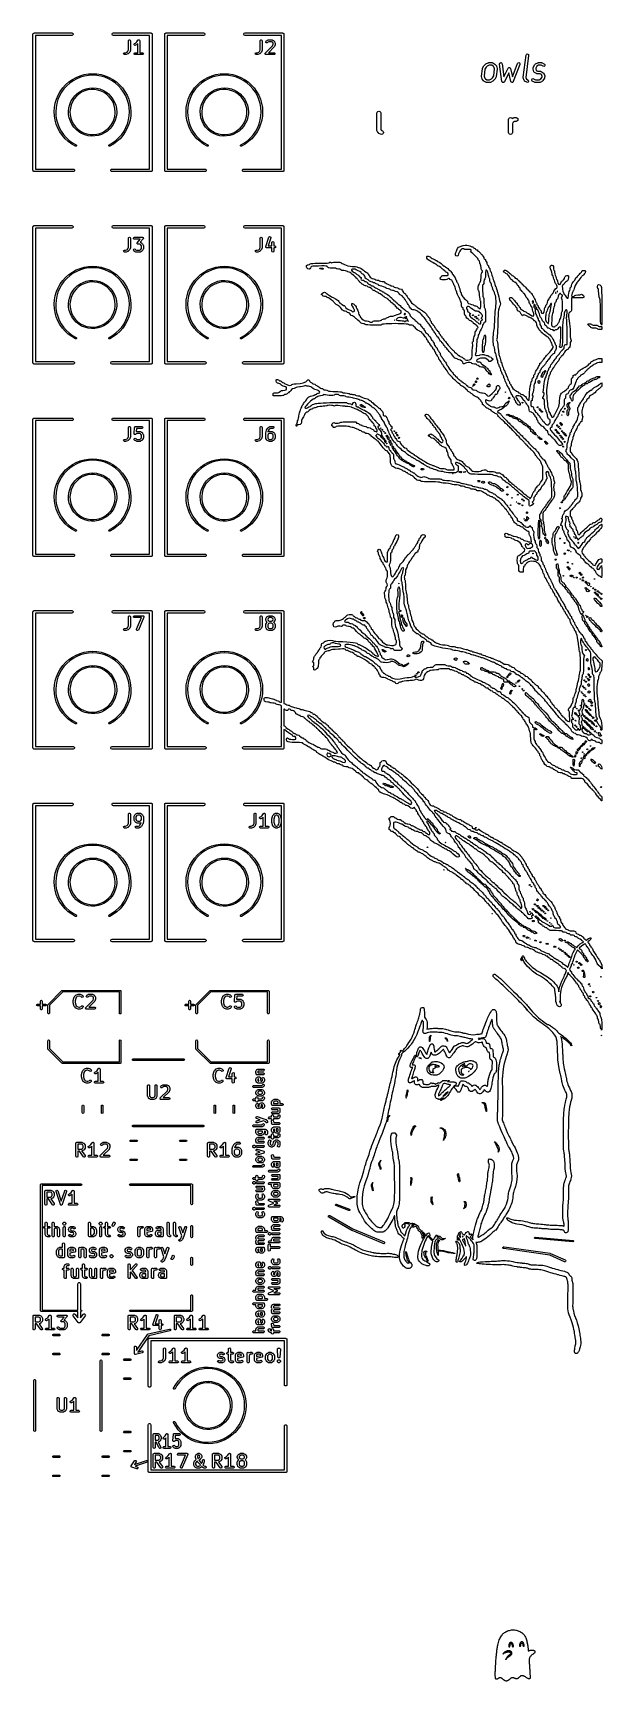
# Model space of a CAD drawing. Extents: x 26 to 70, y -152 to -25.
import ezdxf

# ---------------------------------------------------------------- set-up
doc = ezdxf.new("R2010")
doc.units = 0
doc.layers.add('BLACK', color=7, linetype='CONTINUOUS')

msp = doc.modelspace()

# ---------------------------------------------------------------- linework, layer by layer
at = {"layer": 'BLACK', "linetype": 'CONTINUOUS'}
for p, q in [((26.16, -25.223), (26.1649, -25.2079)), ((26.16, -35.723), (26.16, -25.223)), ((26.1649, -25.1921), (26.1742, -25.1793)), ((26.1649, -25.2079), (26.1649, -25.1921)), ((26.1742, -25.1793), (26.1791, -25.1642)), ((26.1791, -25.1642), (26.1919, -25.1549)), ((26.1919, -25.1549), (26.2012, -25.1421)), ((26.2012, -25.1421), (26.2163, -25.1372)), ((26.2163, -25.1372), (26.2291, -25.1279)), ((26.2291, -25.1279), (26.2449, -25.1279)), ((26.2449, -25.1279), (26.26, -25.123)), ((26.26, -25.123), (29.16, -25.123)), ((29.16, -25.323), (26.36, -25.323)), ((26.36, -25.323), (26.36, -35.623)), ((29.16, -25.123), (29.2188, -25.1421)), ((29.2188, -25.3039), (29.16, -25.323)), ((29.2188, -25.1421), (29.2551, -25.1921)), ((29.2551, -25.2539), (29.2188, -25.3039)), ((29.2551, -25.1921), (29.2551, -25.2539)), ((32.2649, -25.1921), (32.3012, -25.1421)), ((32.2649, -25.2539), (32.2649, -25.1921)), ((32.3012, -25.3039), (32.2649, -25.2539)), ((32.3012, -25.1421), (32.36, -25.123)), ((32.36, -25.323), (32.3012, -25.3039)), ((32.36, -25.123), (35.26, -25.123)), ((35.16, -25.323), (32.36, -25.323)), ((35.16, -35.623), (35.16, -25.323)), ((35.26, -25.123), (35.2751, -25.1279)), ((35.2751, -25.1279), (35.2909, -25.1279)), ((35.2909, -25.1279), (35.3037, -25.1372)), ((35.3037, -25.1372), (35.3188, -25.1421)), ((35.3188, -25.1421), (35.3281, -25.1549)), ((35.3281, -25.1549), (35.3409, -25.1642)), ((35.3409, -25.1642), (35.3458, -25.1793)), ((35.3458, -25.1793), (35.3551, -25.1921)), ((35.3551, -25.1921), (35.3551, -25.2079)), ((35.3551, -25.2079), (35.36, -25.223)), ((35.36, -25.223), (35.36, -35.723)), ((36.32, -25.223), (36.3249, -25.2079)), ((36.32, -35.723), (36.32, -25.223)), ((36.3249, -25.1921), (36.3342, -25.1793)), ((36.3249, -25.2079), (36.3249, -25.1921)), ((36.3342, -25.1793), (36.3391, -25.1642)), ((36.3391, -25.1642), (36.3519, -25.1549)), ((36.3519, -25.1549), (36.3612, -25.1421)), ((36.3612, -25.1421), (36.3763, -25.1372)), ((36.3763, -25.1372), (36.3891, -25.1279)), ((36.3891, -25.1279), (36.4049, -25.1279)), ((36.4049, -25.1279), (36.42, -25.123)), ((36.42, -25.123), (39.32, -25.123)), ((39.32, -25.323), (36.52, -25.323)), ((36.52, -25.323), (36.52, -35.623)), ((39.32, -25.123), (39.3788, -25.1421)), ((39.3788, -25.3039), (39.32, -25.323)), ((39.3788, -25.1421), (39.4151, -25.1921)), ((39.4151, -25.2539), (39.3788, -25.3039)), ((39.4151, -25.1921), (39.4151, -25.2539)), ((42.4249, -25.1921), (42.4612, -25.1421)), ((42.4249, -25.2539), (42.4249, -25.1921)), ((42.4612, -25.3039), (42.4249, -25.2539)), ((42.4612, -25.1421), (42.52, -25.123)), ((42.52, -25.323), (42.4612, -25.3039)), ((42.52, -25.123), (45.42, -25.123)), ((45.32, -25.323), (42.52, -25.323)), ((45.32, -35.623), (45.32, -25.323)), ((45.42, -25.123), (45.4351, -25.1279)), ((45.4351, -25.1279), (45.4509, -25.1279)), ((45.4509, -25.1279), (45.4637, -25.1372)), ((45.4637, -25.1372), (45.4788, -25.1421)), ((45.4788, -25.1421), (45.4881, -25.1549)), ((45.4881, -25.1549), (45.5009, -25.1642)), ((45.5009, -25.1642), (45.5058, -25.1793)), ((45.5058, -25.1793), (45.5151, -25.1921)), ((45.5151, -25.1921), (45.5151, -25.2079)), ((45.5151, -25.2079), (45.52, -25.223)), ((45.52, -25.223), (45.52, -35.723)), ((33.1469, -26.7094), (33.1725, -26.6649)), ((33.1558, -26.7599), (33.1469, -26.7094)), ((33.1725, -26.6649), (33.2207, -26.6474)), ((33.2207, -26.6474), (33.3038, -26.6474)), ((33.3038, -26.6474), (33.4183, -26.6092)), ((33.4183, -26.6092), (33.4885, -26.539)), ((33.4885, -26.539), (33.5267, -26.4245)), ((33.6071, -26.6326), (33.5118, -26.7278)), ((33.5267, -25.7224), (33.5312, -25.6967)), ((33.5267, -26.4245), (33.5267, -25.7224)), ((33.5312, -25.6967), (33.5642, -25.6574)), ((33.5642, -25.6574), (33.6147, -25.6485)), ((33.609, -26.6285), (33.6071, -26.6326)), ((33.6128, -26.6261), (33.609, -26.6285)), ((33.6252, -26.6032), (33.6128, -26.6261)), ((33.6147, -25.6485), (33.6591, -25.6742)), ((33.6728, -26.4604), (33.6252, -26.6032)), ((33.6591, -25.6742), (33.6767, -25.7224)), ((33.6767, -26.4367), (33.6728, -26.4587)), ((33.6728, -26.4587), (33.6728, -26.4604)), ((33.6767, -25.7224), (33.6767, -26.4367)), ((33.9564, -26.7094), (33.982, -26.6649)), ((33.9653, -26.7599), (33.9564, -26.7094)), ((33.9583, -26.0295), (33.9614, -25.9783)), ((33.9889, -26.0707), (33.9583, -26.0295)), ((33.9614, -25.9783), (33.9967, -25.941)), ((33.982, -26.6649), (34.0302, -26.6474)), ((34.0388, -26.0826), (33.9889, -26.0707)), ((33.9967, -25.941), (34.081, -25.8988)), ((34.0302, -26.6474), (34.241, -26.6474)), ((34.0638, -26.0752), (34.0388, -26.0826)), ((34.159, -26.0276), (34.0638, -26.0752)), ((34.081, -25.8988), (34.1624, -25.8175)), ((34.1601, -26.0264), (34.159, -26.0276)), ((34.1785, -26.0135), (34.1601, -26.0264)), ((34.1624, -25.8175), (34.2535, -25.6808)), ((34.241, -25.9511), (34.1785, -26.0135)), ((34.241, -26.6474), (34.241, -25.9511)), ((34.2535, -25.6808), (34.2715, -25.6619)), ((34.2715, -25.6619), (34.2757, -25.6607)), ((34.2757, -25.6607), (34.2785, -25.6574)), ((34.2785, -25.6574), (34.2999, -25.6536)), ((34.2999, -25.6536), (34.3208, -25.6475)), ((34.3208, -25.6475), (34.3247, -25.6493)), ((34.3247, -25.6493), (34.329, -25.6485)), ((34.329, -25.6485), (34.3478, -25.6594)), ((34.3478, -25.6594), (34.3678, -25.6681)), ((34.3678, -25.6681), (34.3697, -25.672)), ((34.3697, -25.672), (34.3734, -25.6742)), ((34.3734, -25.6742), (34.3808, -25.6946)), ((34.3808, -25.6946), (34.3905, -25.7141)), ((34.3905, -25.7141), (34.3895, -25.7183)), ((34.3895, -25.7183), (34.391, -25.7224)), ((34.391, -25.7224), (34.391, -26.6474)), ((34.391, -26.6474), (34.6017, -26.6474)), ((34.6017, -26.6474), (34.6273, -26.6519)), ((34.6273, -26.6519), (34.6666, -26.6849)), ((34.6666, -26.6849), (34.6755, -26.7354)), ((43.3069, -26.7094), (43.3325, -26.6649)), ((43.3158, -26.7599), (43.3069, -26.7094)), ((43.3325, -26.6649), (43.3807, -26.6474)), ((43.3807, -26.6474), (43.4638, -26.6474)), ((43.4638, -26.6474), (43.5783, -26.6092)), ((43.5783, -26.6092), (43.6485, -26.539)), ((43.6485, -26.539), (43.6867, -26.4245)), ((43.7671, -26.6326), (43.6718, -26.7278)), ((43.6867, -25.7224), (43.6912, -25.6967)), ((43.6867, -26.4245), (43.6867, -25.7224)), ((43.6912, -25.6967), (43.7242, -25.6574)), ((43.7242, -25.6574), (43.7747, -25.6485)), ((43.769, -26.6285), (43.7671, -26.6326)), ((43.7728, -26.6261), (43.769, -26.6285)), ((43.7852, -26.6032), (43.7728, -26.6261)), ((43.7747, -25.6485), (43.8191, -25.6742)), ((43.8328, -26.4604), (43.7852, -26.6032)), ((43.8191, -25.6742), (43.8367, -25.7224)), ((43.8367, -26.4367), (43.8328, -26.4587)), ((43.8328, -26.4587), (43.8328, -26.4604)), ((43.8367, -25.7224), (43.8367, -26.4367)), ((44.0688, -26.7094), (44.08, -26.6898)), ((44.0694, -26.7127), (44.0688, -26.7094)), ((44.08, -26.6898), (44.0896, -26.6693)), ((44.0896, -26.6693), (44.6485, -26.1104)), ((44.1155, -25.8111), (44.1372, -25.7646)), ((44.1288, -25.8606), (44.1155, -25.8111)), ((44.1708, -25.8901), (44.1288, -25.8606)), ((44.1372, -25.7646), (44.1848, -25.717)), ((44.2219, -25.8856), (44.1708, -25.8901)), ((44.1848, -25.717), (44.2032, -25.7041)), ((44.2032, -25.7041), (44.2043, -25.7029)), ((44.2043, -25.7029), (44.2996, -25.6553)), ((44.2433, -25.8707), (44.2219, -25.8856)), ((44.2823, -25.8316), (44.2433, -25.8707)), ((44.3508, -25.7974), (44.2823, -25.8316)), ((44.2996, -25.6553), (44.3245, -25.6479)), ((44.7671, -26.204), (44.3237, -26.6474)), ((44.3237, -26.6474), (44.7617, -26.6474)), ((44.3245, -25.6479), (44.3289, -25.6489)), ((44.3289, -25.6489), (44.3331, -25.6474)), ((44.3331, -25.6474), (44.5712, -25.6474)), ((44.5535, -25.7974), (44.3508, -25.7974)), ((44.622, -25.8316), (44.5535, -25.7974)), ((44.5712, -25.6474), (44.5968, -25.6519)), ((44.5968, -25.6519), (44.6003, -25.6548)), ((44.6003, -25.6548), (44.6047, -25.6553)), ((44.6047, -25.6553), (44.7, -25.7029)), ((44.6524, -25.862), (44.622, -25.8316)), ((44.6485, -26.1104), (44.6867, -25.9959)), ((44.6867, -25.9306), (44.6524, -25.862)), ((44.6867, -25.9959), (44.6867, -25.9306)), ((44.7, -25.7029), (44.718, -25.7163)), ((44.718, -25.7163), (44.7195, -25.717)), ((44.7195, -25.717), (44.7671, -25.7646)), ((44.7617, -26.6474), (44.7873, -26.6519)), ((44.7671, -25.7646), (44.7799, -25.783)), ((44.769, -26.1999), (44.7671, -26.204)), ((44.7728, -26.1976), (44.769, -26.1999)), ((44.7852, -26.1747), (44.7728, -26.1976)), ((44.7799, -25.783), (44.7811, -25.7841)), ((44.7811, -25.7841), (44.8287, -25.8793)), ((44.8328, -26.0318), (44.7852, -26.1747)), ((44.7873, -26.6519), (44.8266, -26.6849)), ((44.8266, -26.6849), (44.8355, -26.7354)), ((44.8287, -25.8793), (44.8362, -25.9043)), ((44.8367, -26.0081), (44.8328, -26.0302)), ((44.8328, -26.0302), (44.8328, -26.0318)), ((44.8362, -25.9043), (44.8351, -25.9086)), ((44.8351, -25.9086), (44.8367, -25.9129)), ((44.8367, -25.9129), (44.8367, -26.0081)), ((33.1951, -26.7929), (33.1558, -26.7599)), ((33.2207, -26.7974), (33.1951, -26.7929)), ((33.316, -26.7974), (33.2207, -26.7974)), ((33.3175, -26.7968), (33.316, -26.7974)), ((33.3397, -26.7935), (33.3175, -26.7968)), ((33.4825, -26.7459), (33.3397, -26.7935)), ((33.486, -26.7431), (33.4825, -26.7459)), ((33.4905, -26.7427), (33.486, -26.7431)), ((33.5118, -26.7278), (33.4905, -26.7427)), ((34.0046, -26.7929), (33.9653, -26.7599)), ((34.0302, -26.7974), (34.0046, -26.7929)), ((34.6017, -26.7974), (34.0302, -26.7974)), ((34.6499, -26.7798), (34.6017, -26.7974)), ((34.6755, -26.7354), (34.6499, -26.7798)), ((43.3551, -26.7929), (43.3158, -26.7599)), ((43.3807, -26.7974), (43.3551, -26.7929)), ((43.476, -26.7974), (43.3807, -26.7974)), ((43.4775, -26.7968), (43.476, -26.7974)), ((43.4997, -26.7935), (43.4775, -26.7968)), ((43.6425, -26.7459), (43.4997, -26.7935)), ((43.646, -26.7431), (43.6425, -26.7459)), ((43.6505, -26.7427), (43.646, -26.7431)), ((43.6718, -26.7278), (43.6505, -26.7427)), ((44.0679, -26.7158), (44.0694, -26.7127)), ((44.0737, -26.7376), (44.0679, -26.7158)), ((44.0777, -26.7599), (44.0737, -26.7376)), ((44.0803, -26.7621), (44.0777, -26.7599)), ((44.0812, -26.7654), (44.0803, -26.7621)), ((44.0997, -26.7783), (44.0812, -26.7654)), ((44.117, -26.7929), (44.0997, -26.7783)), ((44.1216, -26.7937), (44.117, -26.7929)), ((44.1232, -26.7948), (44.1216, -26.7937)), ((44.1265, -26.7945), (44.1232, -26.7948)), ((44.1426, -26.7974), (44.1265, -26.7945)), ((44.7617, -26.7974), (44.1426, -26.7974)), ((44.8099, -26.7798), (44.7617, -26.7974)), ((44.8355, -26.7354), (44.8099, -26.7798)), ((60.7556, -28.4514), (60.827, -27.88)), ((60.827, -27.88), (60.8355, -27.862)), ((60.8355, -27.862), (60.8396, -27.8425)), ((60.8396, -27.8425), (60.9491, -27.6521)), ((60.9491, -27.6521), (60.9595, -27.6427)), ((61.023, -27.9248), (60.9568, -28.4541)), ((60.9595, -27.6427), (60.966, -27.6303)), ((60.966, -27.6303), (61.0636, -27.5351)), ((61.1156, -27.7638), (61.023, -27.9248)), ((61.0636, -27.5351), (61.0769, -27.5285)), ((61.0769, -27.5285), (61.0873, -27.5179)), ((61.0873, -27.5179), (61.2707, -27.4227)), ((61.1927, -27.6886), (61.1156, -27.7638)), ((61.3412, -27.6114), (61.1927, -27.6886)), ((61.2707, -27.4227), (61.2941, -27.4188)), ((61.2941, -27.4188), (61.3167, -27.4114)), ((61.3167, -27.4114), (61.5739, -27.4114)), ((61.5463, -27.6114), (61.3412, -27.6114)), ((61.6659, -27.6828), (61.5463, -27.6114)), ((61.5739, -27.4114), (61.5992, -27.4197)), ((61.5992, -27.4197), (61.6252, -27.4256)), ((61.6252, -27.4256), (61.7847, -27.5208)), ((61.7175, -27.7494), (61.6659, -27.6828)), ((61.701, -28.4314), (61.7671, -27.9021)), ((61.7671, -27.9021), (61.7175, -27.7494)), ((61.7847, -27.5208), (61.797, -27.5349)), ((61.797, -27.5349), (61.8125, -27.5454)), ((61.8125, -27.5454), (61.8863, -27.6406)), ((61.8863, -27.6406), (61.8921, -27.657)), ((61.8921, -27.657), (61.9023, -27.671)), ((61.9684, -27.9048), (61.8969, -28.4762)), ((61.9023, -27.671), (61.9642, -27.8615)), ((61.9642, -27.8615), (61.9642, -27.8833)), ((61.9642, -27.8833), (61.9684, -27.9048)), ((62.1586, -27.5245), (62.1698, -27.4638)), ((62.3348, -28.8579), (62.1586, -27.5245)), ((62.1698, -27.4638), (62.2146, -27.4212)), ((62.2146, -27.4212), (62.2759, -27.4131)), ((62.2759, -27.4131), (62.3302, -27.4426)), ((62.3302, -27.4426), (62.3569, -27.4983)), ((62.3569, -27.4983), (62.4894, -28.5012)), ((62.4894, -28.5012), (62.8058, -27.8487)), ((62.8058, -27.8487), (62.8255, -27.8283)), ((62.8255, -27.8283), (62.844, -27.8069)), ((62.844, -27.8069), (62.8467, -27.8062)), ((62.8467, -27.8062), (62.8487, -27.8042)), ((62.8487, -27.8042), (62.8766, -27.7992)), ((62.8766, -27.7992), (62.9041, -27.7927)), ((62.9041, -27.7927), (62.9067, -27.7938)), ((62.9067, -27.7938), (62.9095, -27.7933)), ((62.9095, -27.7933), (62.935, -27.8057)), ((62.935, -27.8057), (62.9611, -27.8167)), ((62.9611, -27.8167), (62.9626, -27.8191)), ((62.9626, -27.8191), (62.9651, -27.8203)), ((62.9651, -27.8203), (62.9785, -27.8453)), ((62.9785, -27.8453), (62.9932, -27.8695)), ((62.9932, -27.8695), (63.1425, -28.5048)), ((63.1425, -28.5048), (63.5357, -27.4757)), ((63.7226, -27.5471), (63.213, -28.8805)), ((63.5357, -27.4757), (63.5746, -27.4276)), ((63.5746, -27.4276), (63.6342, -27.4116)), ((63.6342, -27.4116), (63.692, -27.4336)), ((63.692, -27.4336), (63.7257, -27.4854)), ((63.7257, -27.4854), (63.7226, -27.5471)), ((63.977, -28.5466), (64.1912, -26.8324)), ((64.3897, -26.8572), (64.1782, -28.5493)), ((64.1912, -26.8324), (64.2175, -26.7764)), ((64.2175, -26.7764), (64.2716, -26.7466)), ((64.2716, -26.7466), (64.3329, -26.7542)), ((64.3329, -26.7542), (64.378, -26.7965)), ((64.378, -26.7965), (64.3897, -26.8572)), ((64.7366, -27.88), (64.7485, -27.7847)), ((64.7407, -27.9014), (64.7366, -27.88)), ((64.7407, -27.9233), (64.7407, -27.9014)), ((64.8026, -28.1138), (64.7407, -27.9233)), ((64.7485, -27.7847), (64.7569, -27.7667)), ((64.7569, -27.7667), (64.761, -27.7473)), ((64.761, -27.7473), (64.8705, -27.5568)), ((64.8705, -27.5568), (64.8914, -27.538)), ((64.8914, -27.538), (64.9111, -27.5179)), ((64.9111, -27.5179), (65.0945, -27.4227)), ((64.9444, -27.8295), (64.9378, -27.8827)), ((64.9378, -27.8827), (64.9812, -28.0162)), ((65.0293, -27.6819), (64.9444, -27.8295)), ((65.165, -27.6114), (65.0293, -27.6819)), ((65.0945, -27.4227), (65.1179, -27.4188)), ((65.1179, -27.4188), (65.1406, -27.4114)), ((65.1406, -27.4114), (65.3977, -27.4114)), ((65.3701, -27.6114), (65.165, -27.6114)), ((65.506, -27.6925), (65.3701, -27.6114)), ((65.3977, -27.4114), (65.423, -27.4197)), ((65.423, -27.4197), (65.449, -27.4256)), ((65.449, -27.4256), (65.6085, -27.5208)), ((65.5662, -27.7063), (65.506, -27.6925)), ((65.6231, -27.682), (65.5662, -27.7063)), ((65.6085, -27.5208), (65.6492, -27.5673)), ((65.6547, -27.6289), (65.6231, -27.682)), ((65.6492, -27.5673), (65.6547, -27.6289)), ((28.4592, -29.3687), (28.6799, -29.1241)), ((28.7613, -29.2062), (28.5492, -29.4412)), ((28.6799, -29.1241), (28.9265, -28.9056)), ((28.9982, -28.9962), (28.7613, -29.2062)), ((28.9265, -28.9056), (29.1959, -28.7159)), ((29.2571, -28.8139), (28.9982, -28.9962)), ((29.1959, -28.7159), (29.4847, -28.5573)), ((29.5346, -28.6616), (29.2571, -28.8139)), ((29.4847, -28.5573), (29.7894, -28.4319)), ((29.8274, -28.5411), (29.5346, -28.6616)), ((29.7894, -28.4319), (30.1062, -28.3412)), ((30.1317, -28.4539), (29.8274, -28.5411)), ((30.1062, -28.3412), (30.431, -28.2864)), ((30.4439, -28.4012), (30.1317, -28.4539)), ((30.431, -28.2864), (30.76, -28.268)), ((30.7505, -28.3841), (30.4439, -28.4012)), ((30.76, -28.388), (30.7505, -28.3841)), ((30.76, -28.268), (31.089, -28.2864)), ((30.7695, -28.3841), (30.76, -28.388)), ((31.0761, -28.4012), (30.7695, -28.3841)), ((31.3883, -28.4539), (31.0761, -28.4012)), ((31.089, -28.2864), (31.4138, -28.3412)), ((31.6926, -28.5411), (31.3883, -28.4539)), ((31.4138, -28.3412), (31.7306, -28.4319)), ((31.9854, -28.6616), (31.6926, -28.5411)), ((31.7306, -28.4319), (32.0353, -28.5573)), ((32.2629, -28.8139), (31.9854, -28.6616)), ((32.0353, -28.5573), (32.3241, -28.7159)), ((32.5218, -28.9962), (32.2629, -28.8139)), ((32.3241, -28.7159), (32.5935, -28.9056)), ((32.7587, -29.2062), (32.5218, -28.9962)), ((32.5935, -28.9056), (32.8401, -29.1241)), ((32.9708, -29.4412), (32.7587, -29.2062)), ((32.8401, -29.1241), (33.0608, -29.3687)), ((38.6192, -29.3687), (38.8399, -29.1241)), ((38.9213, -29.2062), (38.7092, -29.4412)), ((38.8399, -29.1241), (39.0865, -28.9056)), ((39.1582, -28.9962), (38.9213, -29.2062)), ((39.0865, -28.9056), (39.3559, -28.7159)), ((39.4171, -28.8139), (39.1582, -28.9962)), ((39.3559, -28.7159), (39.6447, -28.5573)), ((39.6946, -28.6616), (39.4171, -28.8139)), ((39.6447, -28.5573), (39.9494, -28.4319)), ((39.9874, -28.5411), (39.6946, -28.6616)), ((39.9494, -28.4319), (40.2662, -28.3412)), ((40.2917, -28.4539), (39.9874, -28.5411)), ((40.2662, -28.3412), (40.591, -28.2864)), ((40.6039, -28.4012), (40.2917, -28.4539)), ((40.591, -28.2864), (40.92, -28.268)), ((40.9105, -28.3841), (40.6039, -28.4012)), ((40.92, -28.388), (40.9105, -28.3841)), ((40.92, -28.268), (41.249, -28.2864)), ((40.9295, -28.3841), (40.92, -28.388)), ((41.2361, -28.4012), (40.9295, -28.3841)), ((41.5483, -28.4539), (41.2361, -28.4012)), ((41.249, -28.2864), (41.5738, -28.3412)), ((41.8526, -28.5411), (41.5483, -28.4539)), ((41.5738, -28.3412), (41.8906, -28.4319)), ((42.1454, -28.6616), (41.8526, -28.5411)), ((41.8906, -28.4319), (42.1953, -28.5573)), ((42.4229, -28.8139), (42.1454, -28.6616)), ((42.1953, -28.5573), (42.4841, -28.7159)), ((42.6818, -28.9962), (42.4229, -28.8139)), ((42.4841, -28.7159), (42.7535, -28.9056)), ((42.9187, -29.2062), (42.6818, -28.9962)), ((42.7535, -28.9056), (43.0001, -29.1241)), ((43.1308, -29.4412), (42.9187, -29.2062)), ((43.0001, -29.1241), (43.2208, -29.3687)), ((60.7597, -28.4729), (60.7556, -28.4514)), ((60.7597, -28.4947), (60.7597, -28.4729)), ((60.8216, -28.6852), (60.7597, -28.4947)), ((60.8318, -28.6992), (60.8216, -28.6852)), ((60.8377, -28.7155), (60.8318, -28.6992)), ((60.9115, -28.8108), (60.8377, -28.7155)), ((60.927, -28.8213), (60.9115, -28.8108)), ((60.9393, -28.8354), (60.927, -28.8213)), ((61.0988, -28.9306), (60.9393, -28.8354)), ((60.9568, -28.4541), (61.0065, -28.6068)), ((61.0065, -28.6068), (61.058, -28.6733)), ((61.058, -28.6733), (61.1777, -28.7448)), ((61.1248, -28.9365), (61.0988, -28.9306)), ((61.1501, -28.9448), (61.1248, -28.9365)), ((61.4072, -28.9448), (61.1501, -28.9448)), ((61.1777, -28.7448), (61.3828, -28.7448)), ((61.3828, -28.7448), (61.5313, -28.6676)), ((61.4299, -28.9374), (61.4072, -28.9448)), ((61.4533, -28.9335), (61.4299, -28.9374)), ((61.6367, -28.8383), (61.4533, -28.9335)), ((61.5313, -28.6676), (61.6084, -28.5924)), ((61.6084, -28.5924), (61.701, -28.4314)), ((61.6471, -28.8277), (61.6367, -28.8383)), ((61.6604, -28.8211), (61.6471, -28.8277)), ((61.758, -28.7259), (61.6604, -28.8211)), ((61.7645, -28.7135), (61.758, -28.7259)), ((61.7749, -28.7041), (61.7645, -28.7135)), ((61.8844, -28.5137), (61.7749, -28.7041)), ((61.8885, -28.4942), (61.8844, -28.5137)), ((61.8969, -28.4762), (61.8885, -28.4942)), ((62.3358, -28.86), (62.3348, -28.8579)), ((62.3355, -28.8623), (62.3358, -28.86)), ((62.349, -28.8877), (62.3355, -28.8623)), ((62.3614, -28.9136), (62.349, -28.8877)), ((62.3635, -28.9148), (62.3614, -28.9136)), ((62.3646, -28.9168), (62.3635, -28.9148)), ((62.3905, -28.9294), (62.3646, -28.9168)), ((62.4157, -28.9431), (62.3905, -28.9294)), ((62.4181, -28.9428), (62.4157, -28.9431)), ((62.4202, -28.9438), (62.4181, -28.9428)), ((62.4485, -28.9388), (62.4202, -28.9438)), ((62.477, -28.935), (62.4485, -28.9388)), ((62.4787, -28.9334), (62.477, -28.935)), ((62.481, -28.933), (62.4787, -28.9334)), ((62.501, -28.9122), (62.481, -28.933)), ((62.5218, -28.8924), (62.501, -28.9122)), ((62.5222, -28.8901), (62.5218, -28.8924)), ((62.5239, -28.8884), (62.5222, -28.8901)), ((62.8629, -28.1894), (62.5239, -28.8884)), ((63.0223, -28.8676), (62.8629, -28.1894)), ((63.0232, -28.8691), (63.0223, -28.8676)), ((63.0231, -28.8708), (63.0232, -28.8691)), ((63.0391, -28.8954), (63.0231, -28.8708)), ((63.0543, -28.9205), (63.0391, -28.8954)), ((63.0559, -28.9211), (63.0543, -28.9205)), ((63.0568, -28.9226), (63.0559, -28.9211)), ((63.0842, -28.933), (63.0568, -28.9226)), ((63.1113, -28.9444), (63.0842, -28.933)), ((63.1129, -28.944), (63.1113, -28.9444)), ((63.1145, -28.9446), (63.1129, -28.944)), ((63.1429, -28.937), (63.1145, -28.9446)), ((63.1715, -28.9303), (63.1429, -28.937)), ((63.1726, -28.929), (63.1715, -28.9303)), ((63.1742, -28.9285), (63.1726, -28.929)), ((63.1927, -28.9057), (63.1742, -28.9285)), ((63.2118, -28.8835), (63.1927, -28.9057)), ((63.212, -28.8818), (63.2118, -28.8835)), ((63.213, -28.8805), (63.212, -28.8818)), ((63.9811, -28.5681), (63.977, -28.5466)), ((63.9811, -28.59), (63.9811, -28.5681)), ((64.043, -28.7804), (63.9811, -28.59)), ((64.0457, -28.7842), (64.043, -28.7804)), ((64.0462, -28.7889), (64.0457, -28.7842)), ((64.0637, -28.8089), (64.0462, -28.7889)), ((64.0793, -28.8304), (64.0637, -28.8089)), ((64.0838, -28.8319), (64.0793, -28.8304)), ((64.0868, -28.8354), (64.0838, -28.8319)), ((64.2464, -28.9306), (64.0868, -28.8354)), ((64.1782, -28.5493), (64.2216, -28.6829)), ((64.2216, -28.6829), (64.3489, -28.7589)), ((64.3066, -28.9444), (64.2464, -28.9306)), ((64.3634, -28.92), (64.3066, -28.9444)), ((64.3489, -28.7589), (64.3896, -28.8054)), ((64.3951, -28.867), (64.3634, -28.92)), ((64.3896, -28.8054), (64.3951, -28.867)), ((64.6312, -28.7273), (64.6628, -28.6742)), ((64.6367, -28.7889), (64.6312, -28.7273)), ((64.6774, -28.8354), (64.6367, -28.7889)), ((64.6628, -28.6742), (64.7197, -28.6499)), ((64.8369, -28.9306), (64.6774, -28.8354)), ((64.7197, -28.6499), (64.7799, -28.6637)), ((64.7799, -28.6637), (64.9158, -28.7448)), ((64.8054, -28.1175), (64.8026, -28.1138)), ((64.8058, -28.1222), (64.8054, -28.1175)), ((64.8233, -28.1422), (64.8058, -28.1222)), ((64.8389, -28.1638), (64.8233, -28.1422)), ((64.8629, -28.9365), (64.8369, -28.9306)), ((64.8434, -28.1652), (64.8389, -28.1638)), ((64.8465, -28.1687), (64.8434, -28.1652)), ((65.006, -28.264), (64.8465, -28.1687)), ((64.8882, -28.9448), (64.8629, -28.9365)), ((65.231, -28.9448), (64.8882, -28.9448)), ((64.9158, -28.7448), (65.2066, -28.7448)), ((64.9812, -28.0162), (65.0848, -28.0781)), ((65.0319, -28.2699), (65.006, -28.264)), ((65.0572, -28.2781), (65.0319, -28.2699)), ((65.2868, -28.2781), (65.0572, -28.2781)), ((65.0848, -28.0781), (65.3144, -28.0781)), ((65.2066, -28.7448), (65.3423, -28.6743)), ((65.2537, -28.9374), (65.231, -28.9448)), ((65.2771, -28.9335), (65.2537, -28.9374)), ((65.4605, -28.8383), (65.2771, -28.9335)), ((65.3904, -28.3399), (65.2868, -28.2781)), ((65.3144, -28.0781), (65.3397, -28.0863)), ((65.3397, -28.0863), (65.3656, -28.0922)), ((65.3423, -28.6743), (65.4272, -28.5267)), ((65.3656, -28.0922), (65.5252, -28.1875)), ((65.4338, -28.4735), (65.3904, -28.3399)), ((65.4272, -28.5267), (65.4338, -28.4735)), ((65.4802, -28.8182), (65.4605, -28.8383)), ((65.5011, -28.7994), (65.4802, -28.8182)), ((65.6106, -28.6089), (65.5011, -28.7994)), ((65.5252, -28.1875), (65.5282, -28.191)), ((65.5282, -28.191), (65.5327, -28.1924)), ((65.5327, -28.1924), (65.5483, -28.214)), ((65.5483, -28.214), (65.5658, -28.234)), ((65.5658, -28.234), (65.5663, -28.2386)), ((65.5663, -28.2386), (65.569, -28.2424)), ((65.569, -28.2424), (65.6309, -28.4329)), ((65.6147, -28.5894), (65.6106, -28.6089)), ((65.6231, -28.5715), (65.6147, -28.5894)), ((65.635, -28.4762), (65.6231, -28.5715)), ((65.6309, -28.4329), (65.6309, -28.4547)), ((65.6309, -28.4547), (65.635, -28.4762)), ((27.8843, -30.5432), (27.9778, -30.2273)), ((27.9778, -30.2273), (28.1059, -29.9238)), ((28.0866, -30.2662), (27.9967, -30.5698)), ((28.2097, -29.9745), (28.0866, -30.2662)), ((28.1059, -29.9238), (28.2671, -29.6364)), ((28.3646, -29.6984), (28.2097, -29.9745)), ((28.2671, -29.6364), (28.4592, -29.3687)), ((28.5492, -29.4412), (28.3646, -29.6984)), ((28.991, -30.6482), (29.0897, -30.4047)), ((29.0897, -30.4047), (29.2216, -30.1775)), ((29.2053, -30.4308), (29.1053, -30.6693)), ((29.3395, -30.2097), (29.2053, -30.4308)), ((29.2216, -30.1775), (29.3843, -29.9712)), ((29.5048, -30.0109), (29.3395, -30.2097)), ((29.3843, -29.9712), (29.5744, -29.7898)), ((29.6978, -29.8387), (29.5048, -30.0109)), ((29.5744, -29.7898), (29.7882, -29.6371)), ((29.9141, -29.6969), (29.6978, -29.8387)), ((29.7882, -29.6371), (30.0213, -29.516)), ((30.1489, -29.5886), (29.9141, -29.6969)), ((30.0213, -29.516), (30.2692, -29.4289)), ((30.3972, -29.5163), (30.1489, -29.5886)), ((30.2692, -29.4289), (30.5269, -29.3777)), ((30.6535, -29.4814), (30.3972, -29.5163)), ((30.5269, -29.3777), (30.7892, -29.3632)), ((30.9121, -29.4848), (30.6535, -29.4814)), ((30.7892, -29.3632), (31.051, -29.3859)), ((31.1673, -29.5263), (30.9121, -29.4848)), ((31.051, -29.3859), (31.3069, -29.4452)), ((31.4136, -29.6052), (31.1673, -29.5263)), ((31.3069, -29.4452), (31.5519, -29.54)), ((31.6456, -29.7196), (31.4136, -29.6052)), ((31.5519, -29.54), (31.7812, -29.6684)), ((31.8581, -29.867), (31.6456, -29.7196)), ((31.7812, -29.6684), (31.99, -29.8278)), ((32.0465, -30.0442), (31.8581, -29.867)), ((31.99, -29.8278), (32.1744, -30.015)), ((32.2066, -30.2473), (32.0465, -30.0442)), ((32.1744, -30.015), (32.3304, -30.2264)), ((32.3349, -30.4718), (32.2066, -30.2473)), ((32.3304, -30.2264), (32.4552, -30.4576)), ((32.4286, -30.7128), (32.3349, -30.4718)), ((32.4552, -30.4576), (32.5461, -30.7041)), ((33.1554, -29.6984), (32.9708, -29.4412)), ((33.0608, -29.3687), (33.2529, -29.6364)), ((33.3103, -29.9745), (33.1554, -29.6984)), ((33.2529, -29.6364), (33.414, -29.9238)), ((33.4334, -30.2662), (33.3103, -29.9745)), ((33.414, -29.9238), (33.5422, -30.2273)), ((33.5233, -30.5698), (33.4334, -30.2662)), ((33.5422, -30.2273), (33.6357, -30.5432)), ((38.0443, -30.5432), (38.1378, -30.2273)), ((38.1378, -30.2273), (38.2659, -29.9238)), ((38.2466, -30.2662), (38.1567, -30.5698)), ((38.3697, -29.9745), (38.2466, -30.2662)), ((38.2659, -29.9238), (38.4271, -29.6364)), ((38.5246, -29.6984), (38.3697, -29.9745)), ((38.4271, -29.6364), (38.6192, -29.3687)), ((38.7092, -29.4412), (38.5246, -29.6984)), ((39.151, -30.6482), (39.2497, -30.4047)), ((39.2497, -30.4047), (39.3816, -30.1775)), ((39.3653, -30.4308), (39.2653, -30.6693)), ((39.4995, -30.2097), (39.3653, -30.4308)), ((39.3816, -30.1775), (39.5443, -29.9712)), ((39.6648, -30.0109), (39.4995, -30.2097)), ((39.5443, -29.9712), (39.7344, -29.7898)), ((39.8578, -29.8387), (39.6648, -30.0109)), ((39.7344, -29.7898), (39.9482, -29.6371)), ((40.0741, -29.6969), (39.8578, -29.8387)), ((39.9482, -29.6371), (40.1813, -29.516)), ((40.3089, -29.5886), (40.0741, -29.6969)), ((40.1813, -29.516), (40.4292, -29.4289)), ((40.5572, -29.5163), (40.3089, -29.5886)), ((40.4292, -29.4289), (40.6869, -29.3777)), ((40.8135, -29.4814), (40.5572, -29.5163)), ((40.6869, -29.3777), (40.9492, -29.3632)), ((41.0721, -29.4848), (40.8135, -29.4814)), ((40.9492, -29.3632), (41.211, -29.3859)), ((41.3273, -29.5263), (41.0721, -29.4848)), ((41.211, -29.3859), (41.4669, -29.4452)), ((41.5736, -29.6052), (41.3273, -29.5263)), ((41.4669, -29.4452), (41.7119, -29.54)), ((41.8056, -29.7196), (41.5736, -29.6052)), ((41.7119, -29.54), (41.9412, -29.6684)), ((42.0181, -29.867), (41.8056, -29.7196)), ((41.9412, -29.6684), (42.15, -29.8278)), ((42.2065, -30.0442), (42.0181, -29.867)), ((42.15, -29.8278), (42.3344, -30.015)), ((42.3666, -30.2473), (42.2065, -30.0442)), ((42.3344, -30.015), (42.4904, -30.2264)), ((42.4949, -30.4718), (42.3666, -30.2473)), ((42.4904, -30.2264), (42.6152, -30.4576)), ((42.5886, -30.7128), (42.4949, -30.4718)), ((42.6152, -30.4576), (42.7061, -30.7041)), ((43.3154, -29.6984), (43.1308, -29.4412)), ((43.2208, -29.3687), (43.4129, -29.6364)), ((43.4703, -29.9745), (43.3154, -29.6984)), ((43.4129, -29.6364), (43.574, -29.9238)), ((43.5934, -30.2662), (43.4703, -29.9745)), ((43.574, -29.9238), (43.7022, -30.2273)), ((43.6833, -30.5698), (43.5934, -30.2662)), ((43.7022, -30.2273), (43.7957, -30.5432)), ((27.8051, -31.1964), (27.8265, -30.8676)), ((27.8205, -31.5255), (27.8051, -31.1964)), ((27.8725, -31.8508), (27.8205, -31.5255)), ((27.8265, -30.8676), (27.8843, -30.5432)), ((27.9411, -30.8815), (27.9206, -31.1974)), ((27.9206, -31.1974), (27.9354, -31.5136)), ((27.9354, -31.5136), (27.9854, -31.8263)), ((27.9967, -30.5698), (27.9411, -30.8815)), ((28.9009, -31.1646), (28.9277, -30.9032)), ((28.9014, -31.1773), (28.9009, -31.1646)), ((28.9112, -31.4271), (28.9014, -31.1773)), ((28.9584, -31.6856), (28.9112, -31.4271)), ((28.9277, -30.9032), (28.991, -30.6482)), ((29.0416, -31.9348), (28.9584, -31.6856)), ((29.0416, -30.92), (29.0157, -31.1773)), ((29.0157, -31.1773), (29.0281, -31.4356)), ((29.0281, -31.4356), (29.0786, -31.6893)), ((29.1053, -30.6693), (29.0416, -30.92)), ((29.0786, -31.6893), (29.166, -31.9327)), ((32.3997, -31.8198), (32.4699, -31.5709)), ((32.4857, -30.9651), (32.4286, -30.7128)), ((32.4699, -31.5709), (32.5025, -31.3143)), ((32.5049, -31.223), (32.4857, -30.9651)), ((32.5025, -31.3143), (32.5049, -31.223)), ((32.5814, -31.6002), (32.51, -31.8531)), ((32.5461, -30.7041), (32.6014, -30.9609)), ((32.6163, -31.3398), (32.5814, -31.6002)), ((32.6014, -30.9609), (32.62, -31.223)), ((32.62, -31.223), (32.6163, -31.3398)), ((33.5789, -30.8815), (33.5233, -30.5698)), ((33.5346, -31.8263), (33.5846, -31.5136)), ((33.5994, -31.1974), (33.5789, -30.8815)), ((33.5846, -31.5136), (33.5994, -31.1974)), ((33.6357, -30.5432), (33.6935, -30.8676)), ((33.6995, -31.5255), (33.6475, -31.8508)), ((33.6935, -30.8676), (33.7149, -31.1964)), ((33.7149, -31.1964), (33.6995, -31.5255)), ((37.9651, -31.1964), (37.9865, -30.8676)), ((37.9805, -31.5255), (37.9651, -31.1964)), ((38.0325, -31.8508), (37.9805, -31.5255)), ((37.9865, -30.8676), (38.0443, -30.5432)), ((38.1011, -30.8815), (38.0806, -31.1974)), ((38.0806, -31.1974), (38.0954, -31.5136)), ((38.0954, -31.5136), (38.1454, -31.8263)), ((38.1567, -30.5698), (38.1011, -30.8815)), ((39.0609, -31.1646), (39.0877, -30.9032)), ((39.0614, -31.1773), (39.0609, -31.1646)), ((39.0712, -31.4271), (39.0614, -31.1773)), ((39.1184, -31.6856), (39.0712, -31.4271)), ((39.0877, -30.9032), (39.151, -30.6482)), ((39.2016, -31.9348), (39.1184, -31.6856)), ((39.2016, -30.92), (39.1757, -31.1773)), ((39.1757, -31.1773), (39.1881, -31.4356)), ((39.1881, -31.4356), (39.2386, -31.6893)), ((39.2653, -30.6693), (39.2016, -30.92)), ((39.2386, -31.6893), (39.326, -31.9327)), ((42.5596, -31.8198), (42.6298, -31.5709)), ((42.6457, -30.9651), (42.5886, -30.7128)), ((42.6298, -31.5709), (42.6625, -31.3143)), ((42.6649, -31.223), (42.6457, -30.9651)), ((42.6625, -31.3143), (42.6649, -31.223)), ((42.7414, -31.6002), (42.67, -31.8531)), ((42.7061, -30.7041), (42.7614, -30.9609)), ((42.7763, -31.3398), (42.7414, -31.6002)), ((42.7614, -30.9609), (42.78, -31.223)), ((42.78, -31.223), (42.7763, -31.3398)), ((43.7389, -30.8815), (43.6833, -30.5698)), ((43.6946, -31.8263), (43.7446, -31.5136)), ((43.7594, -31.1974), (43.7389, -30.8815)), ((43.7446, -31.5136), (43.7594, -31.1974)), ((43.7957, -30.5432), (43.8535, -30.8676)), ((43.8595, -31.5255), (43.8075, -31.8508)), ((43.8535, -30.8676), (43.8749, -31.1964)), ((43.8749, -31.1964), (43.8595, -31.5255)), ((52.6811, -31.3096), (52.7012, -31.2346)), ((52.6811, -32.5953), (52.6811, -31.3096)), ((52.7012, -31.2346), (52.7561, -31.1797)), ((52.7561, -31.1797), (52.8311, -31.1596)), ((52.8311, -31.1596), (52.9061, -31.1797)), ((52.9061, -31.1797), (52.961, -31.2346)), ((52.961, -31.2346), (52.9811, -31.3096)), ((52.9811, -31.3096), (52.9811, -32.5599)), ((62.8411, -31.8096), (62.8612, -31.7346)), ((62.8612, -31.7346), (62.9161, -31.6797)), ((62.9161, -31.6797), (62.9911, -31.6596)), ((62.9911, -31.6596), (63.0661, -31.6797)), ((63.0661, -31.6797), (63.1112, -31.7247)), ((63.1112, -31.7247), (63.2098, -31.6754)), ((63.2098, -31.6754), (63.2436, -31.6685)), ((63.2436, -31.6685), (63.2769, -31.6596)), ((63.2769, -31.6596), (63.4197, -31.6596)), ((63.4197, -31.6596), (63.4947, -31.6797)), ((63.4947, -31.6797), (63.5496, -31.7346)), ((63.5496, -31.7346), (63.5697, -31.8096)), ((27.9603, -32.1684), (27.8725, -31.8508)), ((28.083, -32.4742), (27.9603, -32.1684)), ((27.9854, -31.8263), (28.0698, -32.1314)), ((28.0698, -32.1314), (28.1876, -32.4253)), ((28.2389, -32.7644), (28.083, -32.4742)), ((28.1876, -32.4253), (28.3374, -32.7042)), ((28.4261, -33.0355), (28.2389, -32.7644)), ((28.3374, -32.7042), (28.5174, -32.9646)), ((28.6424, -33.284), (28.4261, -33.0355)), ((28.5174, -32.9646), (28.7252, -33.2035)), ((29.159, -32.1698), (29.0416, -31.9348)), ((29.3084, -32.386), (29.159, -32.1698)), ((29.166, -31.9327), (29.2884, -32.1605)), ((29.2884, -32.1605), (29.4431, -32.3677)), ((29.4867, -32.5789), (29.3084, -32.386)), ((29.4431, -32.3677), (29.6268, -32.5498)), ((29.6905, -32.7448), (29.4867, -32.5789)), ((29.6268, -32.5498), (29.8354, -32.7027)), ((29.9156, -32.8803), (29.6905, -32.7448)), ((29.8354, -32.7027), (30.0642, -32.8232)), ((30.1575, -32.9827), (29.9156, -32.8803)), ((30.0642, -32.8232), (30.3084, -32.9084)), ((30.4115, -33.0501), (30.1575, -32.9827)), ((30.3084, -32.9084), (30.5625, -32.9567)), ((30.6724, -33.0809), (30.4115, -33.0501)), ((30.5625, -32.9567), (30.8209, -32.9668)), ((30.8209, -32.9668), (31.078, -32.9387)), ((31.1942, -33.0316), (30.935, -33.0747)), ((31.078, -32.9387), (31.3281, -32.8728)), ((31.4447, -32.9524), (31.1942, -33.0316)), ((31.3281, -32.8728), (31.5657, -32.7707)), ((31.6816, -32.8387), (31.4447, -32.9524)), ((31.5657, -32.7707), (31.7856, -32.6346)), ((31.9, -32.6927), (31.6816, -32.8387)), ((31.7856, -32.6346), (31.983, -32.4675)), ((32.0957, -32.5174), (31.9, -32.6927)), ((31.983, -32.4675), (32.1535, -32.2731)), ((32.2648, -32.3163), (32.0957, -32.5174)), ((32.1535, -32.2731), (32.2934, -32.0556)), ((32.4038, -32.0933), (32.2648, -32.3163)), ((32.2934, -32.0556), (32.3997, -31.8198)), ((32.51, -31.8531), (32.4038, -32.0933)), ((32.7948, -33.2035), (33.0026, -32.9646)), ((33.0939, -33.0355), (32.8776, -33.284)), ((33.0026, -32.9646), (33.1826, -32.7042)), ((33.2811, -32.7644), (33.0939, -33.0355)), ((33.1826, -32.7042), (33.3324, -32.4253)), ((33.437, -32.4742), (33.2811, -32.7644)), ((33.3324, -32.4253), (33.4502, -32.1314)), ((33.5597, -32.1684), (33.437, -32.4742)), ((33.4502, -32.1314), (33.5346, -31.8263)), ((33.6475, -31.8508), (33.5597, -32.1684)), ((38.1203, -32.1684), (38.0325, -31.8508)), ((38.243, -32.4742), (38.1203, -32.1684)), ((38.1454, -31.8263), (38.2298, -32.1314)), ((38.2298, -32.1314), (38.3476, -32.4253)), ((38.3989, -32.7644), (38.243, -32.4742)), ((38.3476, -32.4253), (38.4974, -32.7042)), ((38.5861, -33.0355), (38.3989, -32.7644)), ((38.4974, -32.7042), (38.6774, -32.9646)), ((38.8024, -33.284), (38.5861, -33.0355)), ((38.6774, -32.9646), (38.8852, -33.2035)), ((39.319, -32.1698), (39.2016, -31.9348)), ((39.4684, -32.386), (39.319, -32.1698)), ((39.326, -31.9327), (39.4484, -32.1605)), ((39.4484, -32.1605), (39.6031, -32.3677)), ((39.6467, -32.5789), (39.4684, -32.386)), ((39.6031, -32.3677), (39.7868, -32.5498)), ((39.8505, -32.7448), (39.6467, -32.5789)), ((39.7868, -32.5498), (39.9954, -32.7027)), ((40.0756, -32.8803), (39.8505, -32.7448)), ((39.9954, -32.7027), (40.2242, -32.8232)), ((40.3175, -32.9827), (40.0756, -32.8803)), ((40.2242, -32.8232), (40.4684, -32.9084)), ((40.5715, -33.0501), (40.3175, -32.9827)), ((40.4684, -32.9084), (40.7225, -32.9567)), ((40.8324, -33.0809), (40.5715, -33.0501)), ((40.7225, -32.9567), (40.9809, -32.9668)), ((40.9809, -32.9668), (41.238, -32.9387)), ((41.3542, -33.0316), (41.095, -33.0747)), ((41.238, -32.9387), (41.4881, -32.8728)), ((41.6047, -32.9524), (41.3542, -33.0316)), ((41.4881, -32.8728), (41.7257, -32.7707)), ((41.8416, -32.8387), (41.6047, -32.9524)), ((41.7257, -32.7707), (41.9456, -32.6346)), ((42.06, -32.6927), (41.8416, -32.8387)), ((41.9456, -32.6346), (42.143, -32.4675)), ((42.2557, -32.5174), (42.06, -32.6927)), ((42.143, -32.4675), (42.3135, -32.2731)), ((42.4248, -32.3163), (42.2557, -32.5174)), ((42.3135, -32.2731), (42.4534, -32.0556)), ((42.5638, -32.0933), (42.4248, -32.3163)), ((42.4534, -32.0556), (42.5596, -31.8198)), ((42.67, -31.8531), (42.5638, -32.0933)), ((42.9548, -33.2035), (43.1626, -32.9646)), ((43.2539, -33.0355), (43.0376, -33.284)), ((43.1626, -32.9646), (43.3426, -32.7042)), ((43.4411, -32.7644), (43.2539, -33.0355)), ((43.3426, -32.7042), (43.4924, -32.4253)), ((43.597, -32.4742), (43.4411, -32.7644)), ((43.4924, -32.4253), (43.6102, -32.1314)), ((43.7197, -32.1684), (43.597, -32.4742)), ((43.6102, -32.1314), (43.6946, -31.8263)), ((43.8075, -31.8508), (43.7197, -32.1684)), ((52.6901, -32.6286), (52.6811, -32.5953)), ((52.697, -32.6624), (52.6901, -32.6286)), ((52.7684, -32.8052), (52.697, -32.6624)), ((52.7745, -32.8121), (52.7684, -32.8052)), ((52.7774, -32.8208), (52.7745, -32.8121)), ((52.7999, -32.8408), (52.7774, -32.8208)), ((52.8199, -32.8633), (52.7999, -32.8408)), ((52.8286, -32.8662), (52.8199, -32.8633)), ((52.8355, -32.8723), (52.8286, -32.8662)), ((52.9783, -32.9437), (52.8355, -32.8723)), ((53.0544, -32.9593), (52.9783, -32.9437)), ((52.9811, -32.5599), (53.0144, -32.6263)), ((53.0144, -32.6263), (53.1125, -32.6754)), ((53.1281, -32.9347), (53.0544, -32.9593)), ((53.1125, -32.6754), (53.1706, -32.7269)), ((53.1796, -32.8767), (53.1281, -32.9347)), ((53.1706, -32.7269), (53.1952, -32.8006)), ((53.1952, -32.8006), (53.1796, -32.8767)), ((62.8411, -32.8096), (62.8411, -31.8096)), ((62.8612, -32.8846), (62.8411, -32.8096)), ((62.9161, -32.9395), (62.8612, -32.8846)), ((62.9911, -32.9596), (62.9161, -32.9395)), ((63.0661, -32.9395), (62.9911, -32.9596)), ((63.121, -32.8846), (63.0661, -32.9395)), ((63.1411, -32.8096), (63.121, -32.8846)), ((63.1858, -32.0413), (63.1411, -32.1307)), ((63.1411, -32.1307), (63.1411, -32.8096)), ((63.2229, -32.0043), (63.1858, -32.0413)), ((63.3123, -31.9596), (63.2229, -32.0043)), ((63.4197, -31.9596), (63.3123, -31.9596)), ((63.4947, -31.9395), (63.4197, -31.9596)), ((63.5496, -31.8846), (63.4947, -31.9395)), ((63.5697, -31.8096), (63.5496, -31.8846)), ((28.885, -33.507), (28.6424, -33.284)), ((28.7252, -33.2035), (28.9583, -33.4177)), ((29.151, -33.7015), (28.885, -33.507)), ((28.9583, -33.4177), (29.2139, -33.6046)), ((29.4369, -33.8652), (29.151, -33.7015)), ((29.2139, -33.6046), (29.4803, -33.7572)), ((29.4827, -33.8685), (29.4369, -33.8652)), ((29.4369, -33.8652), (29.4369, -33.8652)), ((29.4803, -33.7572), (29.4906, -33.7579)), ((29.5174, -33.8384), (29.4827, -33.8685)), ((29.4906, -33.7579), (29.5207, -33.7926)), ((29.5207, -33.7926), (29.5174, -33.8384)), ((30.935, -33.0747), (30.6724, -33.0809)), ((31.9993, -33.7926), (32.0294, -33.7579)), ((32.0026, -33.8384), (31.9993, -33.7926)), ((32.0373, -33.8685), (32.0026, -33.8384)), ((32.0294, -33.7579), (32.0397, -33.7572)), ((32.0831, -33.8652), (32.0373, -33.8685)), ((32.0397, -33.7572), (32.3061, -33.6046)), ((32.369, -33.7015), (32.0831, -33.8652)), ((32.0831, -33.8652), (32.0831, -33.8652)), ((32.3061, -33.6046), (32.5617, -33.4177)), ((32.635, -33.507), (32.369, -33.7015)), ((32.5617, -33.4177), (32.7948, -33.2035)), ((32.8776, -33.284), (32.635, -33.507)), ((39.045, -33.507), (38.8024, -33.284)), ((38.8852, -33.2035), (39.1183, -33.4177)), ((39.311, -33.7015), (39.045, -33.507)), ((39.1183, -33.4177), (39.3739, -33.6046)), ((39.5969, -33.8652), (39.311, -33.7015)), ((39.3739, -33.6046), (39.6403, -33.7572)), ((39.6427, -33.8685), (39.5969, -33.8652)), ((39.5969, -33.8652), (39.5969, -33.8652)), ((39.6403, -33.7572), (39.6506, -33.7579)), ((39.6774, -33.8384), (39.6427, -33.8685)), ((39.6506, -33.7579), (39.6807, -33.7926)), ((39.6807, -33.7926), (39.6774, -33.8384)), ((41.095, -33.0747), (40.8324, -33.0809)), ((42.1593, -33.7926), (42.1894, -33.7579)), ((42.1626, -33.8384), (42.1593, -33.7926)), ((42.1973, -33.8685), (42.1626, -33.8384)), ((42.1894, -33.7579), (42.1997, -33.7572)), ((42.2431, -33.8652), (42.1973, -33.8685)), ((42.1997, -33.7572), (42.4661, -33.6046)), ((42.529, -33.7015), (42.2431, -33.8652)), ((42.2431, -33.8652), (42.2431, -33.8652)), ((42.4661, -33.6046), (42.7217, -33.4177)), ((42.795, -33.507), (42.529, -33.7015)), ((42.7217, -33.4177), (42.9548, -33.2035)), ((43.0376, -33.284), (42.795, -33.507)), ((26.1649, -35.7381), (26.16, -35.723)), ((26.1649, -35.7539), (26.1649, -35.7381)), ((26.1742, -35.7667), (26.1649, -35.7539)), ((26.1791, -35.7818), (26.1742, -35.7667)), ((26.1919, -35.7911), (26.1791, -35.7818)), ((26.2012, -35.8039), (26.1919, -35.7911)), ((26.2163, -35.8088), (26.2012, -35.8039)), ((26.2291, -35.8181), (26.2163, -35.8088)), ((26.2449, -35.8181), (26.2291, -35.8181)), ((26.26, -35.823), (26.2449, -35.8181)), ((29.26, -35.823), (26.26, -35.823)), ((26.36, -35.623), (29.26, -35.623)), ((29.26, -35.623), (29.3188, -35.6421)), ((29.3188, -35.8039), (29.26, -35.823)), ((29.3188, -35.6421), (29.3551, -35.6921)), ((29.3551, -35.7539), (29.3188, -35.8039)), ((29.3551, -35.6921), (29.3551, -35.7539)), ((32.1649, -35.6921), (32.2012, -35.6421)), ((32.1649, -35.7539), (32.1649, -35.6921)), ((32.2012, -35.8039), (32.1649, -35.7539)), ((32.2012, -35.6421), (32.26, -35.623)), ((32.26, -35.823), (32.2012, -35.8039)), ((32.26, -35.623), (35.16, -35.623)), ((35.26, -35.823), (32.26, -35.823)), ((35.2751, -35.8181), (35.26, -35.823)), ((35.2909, -35.8181), (35.2751, -35.8181)), ((35.3037, -35.8088), (35.2909, -35.8181)), ((35.3188, -35.8039), (35.3037, -35.8088)), ((35.3281, -35.7911), (35.3188, -35.8039)), ((35.3409, -35.7818), (35.3281, -35.7911)), ((35.3458, -35.7667), (35.3409, -35.7818)), ((35.3551, -35.7539), (35.3458, -35.7667)), ((35.36, -35.723), (35.3551, -35.7381)), ((35.3551, -35.7381), (35.3551, -35.7539)), ((36.3249, -35.7381), (36.32, -35.723)), ((36.3249, -35.7539), (36.3249, -35.7381)), ((36.3342, -35.7667), (36.3249, -35.7539)), ((36.3391, -35.7818), (36.3342, -35.7667)), ((36.3519, -35.7911), (36.3391, -35.7818)), ((36.3612, -35.8039), (36.3519, -35.7911)), ((36.3763, -35.8088), (36.3612, -35.8039)), ((36.3891, -35.8181), (36.3763, -35.8088)), ((36.4049, -35.8181), (36.3891, -35.8181)), ((36.42, -35.823), (36.4049, -35.8181)), ((39.42, -35.823), (36.42, -35.823)), ((36.52, -35.623), (39.42, -35.623)), ((39.42, -35.623), (39.4788, -35.6421)), ((39.4788, -35.8039), (39.42, -35.823)), ((39.4788, -35.6421), (39.5151, -35.6921)), ((39.5151, -35.7539), (39.4788, -35.8039)), ((39.5151, -35.6921), (39.5151, -35.7539)), ((42.3249, -35.6921), (42.3612, -35.6421)), ((42.3249, -35.7539), (42.3249, -35.6921)), ((42.3612, -35.8039), (42.3249, -35.7539)), ((42.3612, -35.6421), (42.42, -35.623)), ((42.42, -35.823), (42.3612, -35.8039)), ((42.42, -35.623), (45.32, -35.623)), ((45.42, -35.823), (42.42, -35.823)), ((45.4351, -35.8181), (45.42, -35.823)), ((45.4509, -35.8181), (45.4351, -35.8181)), ((45.4637, -35.8088), (45.4509, -35.8181)), ((45.4788, -35.8039), (45.4637, -35.8088)), ((45.4881, -35.7911), (45.4788, -35.8039)), ((45.5009, -35.7818), (45.4881, -35.7911)), ((45.5058, -35.7667), (45.5009, -35.7818)), ((45.5151, -35.7539), (45.5058, -35.7667)), ((45.52, -35.723), (45.5151, -35.7381)), ((45.5151, -35.7381), (45.5151, -35.7539)), ((26.16, -40.082), (26.1649, -40.0669)), ((26.16, -50.582), (26.16, -40.082)), ((26.1649, -40.0511), (26.1742, -40.0383)), ((26.1649, -40.0669), (26.1649, -40.0511)), ((26.1742, -40.0383), (26.1791, -40.0232)), ((26.1791, -40.0232), (26.1919, -40.0139)), ((26.1919, -40.0139), (26.2012, -40.0011)), ((26.2012, -40.0011), (26.2163, -39.9962)), ((26.2163, -39.9962), (26.2291, -39.9869)), ((26.2291, -39.9869), (26.2449, -39.9869)), ((26.2449, -39.9869), (26.26, -39.982)), ((26.26, -39.982), (29.16, -39.982)), ((29.16, -40.182), (26.36, -40.182)), ((26.36, -40.182), (26.36, -50.482)), ((29.16, -39.982), (29.2188, -40.0011)), ((29.2188, -40.1629), (29.16, -40.182)), ((29.2188, -40.0011), (29.2551, -40.0511)), ((29.2551, -40.1129), (29.2188, -40.1629)), ((29.2551, -40.0511), (29.2551, -40.1129)), ((32.2649, -40.0511), (32.3012, -40.0011)), ((32.2649, -40.1129), (32.2649, -40.0511)), ((32.3012, -40.1629), (32.2649, -40.1129)), ((32.3012, -40.0011), (32.36, -39.982)), ((32.36, -40.182), (32.3012, -40.1629)), ((32.36, -39.982), (35.26, -39.982)), ((35.16, -40.182), (32.36, -40.182)), ((35.16, -50.482), (35.16, -40.182)), ((35.26, -39.982), (35.2751, -39.9869)), ((35.2751, -39.9869), (35.2909, -39.9869)), ((35.2909, -39.9869), (35.3037, -39.9962)), ((35.3037, -39.9962), (35.3188, -40.0011)), ((35.3188, -40.0011), (35.3281, -40.0139)), ((35.3281, -40.0139), (35.3409, -40.0232)), ((35.3409, -40.0232), (35.3458, -40.0383)), ((35.3458, -40.0383), (35.3551, -40.0511)), ((35.3551, -40.0511), (35.3551, -40.0669)), ((35.3551, -40.0669), (35.36, -40.082)), ((35.36, -40.082), (35.36, -50.582)), ((36.32, -40.082), (36.3249, -40.0669)), ((36.32, -50.582), (36.32, -40.082)), ((36.3249, -40.0511), (36.3342, -40.0383)), ((36.3249, -40.0669), (36.3249, -40.0511)), ((36.3342, -40.0383), (36.3391, -40.0232)), ((36.3391, -40.0232), (36.3519, -40.0139)), ((36.3519, -40.0139), (36.3612, -40.0011)), ((36.3612, -40.0011), (36.3763, -39.9962)), ((36.3763, -39.9962), (36.3891, -39.9869)), ((36.3891, -39.9869), (36.4049, -39.9869)), ((36.4049, -39.9869), (36.42, -39.982)), ((36.42, -39.982), (39.32, -39.982)), ((39.32, -40.182), (36.52, -40.182)), ((36.52, -40.182), (36.52, -50.482)), ((39.32, -39.982), (39.3788, -40.0011)), ((39.3788, -40.1629), (39.32, -40.182)), ((39.3788, -40.0011), (39.4151, -40.0511)), ((39.4151, -40.1129), (39.3788, -40.1629)), ((39.4151, -40.0511), (39.4151, -40.1129)), ((42.4249, -40.0511), (42.4612, -40.0011)), ((42.4249, -40.1129), (42.4249, -40.0511)), ((42.4612, -40.1629), (42.4249, -40.1129)), ((42.4612, -40.0011), (42.52, -39.982)), ((42.52, -40.182), (42.4612, -40.1629)), ((42.52, -39.982), (45.42, -39.982)), ((45.32, -40.182), (42.52, -40.182)), ((45.32, -50.482), (45.32, -40.182)), ((45.42, -39.982), (45.4351, -39.9869)), ((45.4351, -39.9869), (45.4509, -39.9869)), ((45.4509, -39.9869), (45.4637, -39.9962)), ((45.4637, -39.9962), (45.4788, -40.0011)), ((45.4788, -40.0011), (45.4881, -40.0139)), ((45.4881, -40.0139), (45.5009, -40.0232)), ((45.5009, -40.0232), (45.5058, -40.0383)), ((45.5058, -40.0383), (45.5151, -40.0511)), ((45.5151, -40.0511), (45.5151, -40.0669)), ((45.5151, -40.0669), (45.52, -40.082)), ((45.52, -40.082), (45.52, -50.582)), ((33.1469, -41.9494), (33.1725, -41.9049)), ((33.1558, -41.9999), (33.1469, -41.9494)), ((33.1725, -41.9049), (33.2207, -41.8874)), ((33.2207, -41.8874), (33.3038, -41.8874)), ((33.3038, -41.8874), (33.4183, -41.8492)), ((33.4183, -41.8492), (33.4885, -41.779)), ((33.4885, -41.779), (33.5267, -41.6645)), ((33.5118, -41.9678), (33.4905, -41.9827)), ((33.6071, -41.8726), (33.5118, -41.9678)), ((33.5267, -40.9624), (33.5312, -40.9367)), ((33.5267, -41.6645), (33.5267, -40.9624)), ((33.5312, -40.9367), (33.5642, -40.8974)), ((33.5642, -40.8974), (33.6147, -40.8885)), ((33.609, -41.8685), (33.6071, -41.8726)), ((33.6128, -41.8661), (33.609, -41.8685)), ((33.6252, -41.8432), (33.6128, -41.8661)), ((33.6147, -40.8885), (33.6591, -40.9142)), ((33.6728, -41.7004), (33.6252, -41.8432)), ((33.6591, -40.9142), (33.6767, -40.9624)), ((33.6767, -41.6767), (33.6728, -41.6987)), ((33.6728, -41.6987), (33.6728, -41.7004)), ((33.6767, -40.9624), (33.6767, -41.6767)), ((33.9088, -40.9494), (33.9344, -40.9049)), ((33.9177, -40.9999), (33.9088, -40.9494)), ((33.9102, -41.8477), (33.9396, -41.8057)), ((33.9146, -41.8988), (33.9102, -41.8477)), ((33.9296, -41.9202), (33.9146, -41.8988)), ((33.957, -41.0329), (33.9177, -40.9999)), ((33.9772, -41.9678), (33.9296, -41.9202)), ((33.9344, -40.9049), (33.9826, -40.8874)), ((33.9396, -41.8057), (33.9892, -41.7924)), ((33.9826, -41.0374), (33.957, -41.0329)), ((33.9787, -41.9685), (33.9772, -41.9678)), ((33.9967, -41.9818), (33.9787, -41.9685)), ((33.9826, -40.8874), (34.6017, -40.8874)), ((34.4364, -41.0374), (33.9826, -41.0374)), ((33.9892, -41.7924), (34.0357, -41.8141)), ((34.0357, -41.8141), (34.0747, -41.8531)), ((34.0747, -41.8531), (34.1432, -41.8874)), ((34.1432, -41.8874), (34.3935, -41.8874)), ((34.1933, -41.3418), (34.1955, -41.3362)), ((34.1999, -41.3609), (34.1933, -41.3418)), ((34.1945, -41.3303), (34.2046, -41.3128)), ((34.1955, -41.3362), (34.1945, -41.3303)), ((34.2034, -41.3808), (34.1999, -41.3609)), ((34.208, -41.3847), (34.2034, -41.3808)), ((34.2046, -41.3128), (34.2119, -41.2939)), ((34.2099, -41.3903), (34.208, -41.3847)), ((34.2272, -41.4008), (34.2099, -41.3903)), ((34.2119, -41.2939), (34.4364, -41.0374)), ((34.2427, -41.4138), (34.2272, -41.4008)), ((34.2511, -41.4153), (34.2427, -41.4138)), ((34.2538, -41.4169), (34.2511, -41.4153)), ((34.2572, -41.4164), (34.2538, -41.4169)), ((34.2683, -41.4183), (34.2572, -41.4164)), ((34.3935, -41.4183), (34.2683, -41.4183)), ((34.462, -41.4526), (34.3935, -41.4183)), ((34.3935, -41.8874), (34.462, -41.8531)), ((34.6581, -41.0118), (34.4306, -41.2718)), ((34.4306, -41.2718), (34.4368, -41.2729)), ((34.4368, -41.2729), (34.4403, -41.2757)), ((34.4403, -41.2757), (34.4447, -41.2763)), ((34.4447, -41.2763), (34.54, -41.3239)), ((34.4924, -41.483), (34.462, -41.4526)), ((34.462, -41.8531), (34.4924, -41.8227)), ((34.5267, -41.5515), (34.4924, -41.483)), ((34.4924, -41.8227), (34.5267, -41.7542)), ((34.5267, -41.7542), (34.5267, -41.5515)), ((34.54, -41.3239), (34.558, -41.3372)), ((34.5595, -41.9678), (34.5411, -41.9807)), ((34.558, -41.3372), (34.5595, -41.3379)), ((34.5595, -41.3379), (34.6071, -41.3855)), ((34.6071, -41.9202), (34.5595, -41.9678)), ((34.6017, -40.8874), (34.6128, -40.8893)), ((34.6071, -41.3855), (34.6199, -41.4039)), ((34.6078, -41.9187), (34.6071, -41.9202)), ((34.6211, -41.9007), (34.6078, -41.9187)), ((34.6128, -40.8893), (34.6162, -40.8888)), ((34.6162, -40.8888), (34.6189, -40.8904)), ((34.6189, -40.8904), (34.6273, -40.8919)), ((34.6199, -41.4039), (34.6211, -41.405)), ((34.6211, -41.405), (34.6687, -41.5003)), ((34.6687, -41.8054), (34.6211, -41.9007)), ((34.6273, -40.8919), (34.6428, -40.9049)), ((34.6428, -40.9049), (34.6601, -40.9154)), ((34.6654, -40.9929), (34.6581, -41.0118)), ((34.6601, -40.9154), (34.662, -40.921)), ((34.662, -40.921), (34.6666, -40.9249)), ((34.6755, -40.9754), (34.6654, -40.9929)), ((34.6666, -40.9249), (34.6701, -40.9448)), ((34.6687, -41.5003), (34.6762, -41.5252)), ((34.6693, -41.801), (34.6687, -41.8054)), ((34.6721, -41.7976), (34.6693, -41.801)), ((34.6701, -40.9448), (34.6766, -40.9639)), ((34.6767, -41.7719), (34.6721, -41.7976)), ((34.6766, -40.9639), (34.6745, -40.9695)), ((34.6745, -40.9695), (34.6755, -40.9754)), ((34.6762, -41.5252), (34.6751, -41.5296)), ((34.6751, -41.5296), (34.6767, -41.5338)), ((34.6767, -41.5338), (34.6767, -41.7719)), ((43.3069, -41.9494), (43.3325, -41.9049)), ((43.3158, -41.9999), (43.3069, -41.9494)), ((43.3325, -41.9049), (43.3807, -41.8874)), ((43.3807, -41.8874), (43.4638, -41.8874)), ((43.4638, -41.8874), (43.5783, -41.8492)), ((43.5783, -41.8492), (43.6485, -41.779)), ((43.6485, -41.779), (43.6867, -41.6645)), ((43.6718, -41.9678), (43.6505, -41.9827)), ((43.7671, -41.8726), (43.6718, -41.9678)), ((43.6867, -40.9624), (43.6912, -40.9367)), ((43.6867, -41.6645), (43.6867, -40.9624)), ((43.6912, -40.9367), (43.7242, -40.8974)), ((43.7242, -40.8974), (43.7747, -40.8885)), ((43.769, -41.8685), (43.7671, -41.8726)), ((43.7728, -41.8661), (43.769, -41.8685)), ((43.7852, -41.8432), (43.7728, -41.8661)), ((43.7747, -40.8885), (43.8191, -40.9142)), ((43.8328, -41.7004), (43.7852, -41.8432)), ((43.8191, -40.9142), (43.8367, -40.9624)), ((43.8367, -41.6767), (43.8328, -41.6987)), ((43.8328, -41.6987), (43.8328, -41.7004)), ((43.8367, -40.9624), (43.8367, -41.6767)), ((44.1164, -41.616), (44.1192, -41.6111)), ((44.1199, -41.6362), (44.1164, -41.616)), ((44.1191, -41.6053), (44.3572, -40.891)), ((44.1192, -41.6111), (44.1191, -41.6053)), ((44.1205, -41.6566), (44.1199, -41.6362)), ((44.1243, -41.6609), (44.1205, -41.6566)), ((44.1253, -41.6665), (44.1243, -41.6609)), ((44.141, -41.6797), (44.1253, -41.6665)), ((44.1545, -41.695), (44.141, -41.6797)), ((44.1602, -41.6958), (44.1545, -41.695)), ((44.1646, -41.6995), (44.1602, -41.6958)), ((44.1902, -41.704), (44.1646, -41.6995)), ((44.5914, -41.704), (44.1902, -41.704)), ((44.4995, -40.9385), (44.2943, -41.554)), ((44.2943, -41.554), (44.5914, -41.554)), ((44.3572, -40.891), (44.3696, -40.8681)), ((44.3696, -40.8681), (44.4133, -40.8413)), ((44.4133, -40.8413), (44.464, -40.8488)), ((44.464, -40.8488), (44.4981, -40.8872)), ((44.4981, -40.8872), (44.4995, -40.9385)), ((44.5914, -41.2957), (44.596, -41.2701)), ((44.5914, -41.554), (44.5914, -41.2957)), ((44.5914, -41.9624), (44.5914, -41.704)), ((44.609, -42.0106), (44.5914, -41.9624)), ((44.596, -41.2701), (44.6289, -41.2308)), ((44.6289, -41.2308), (44.6795, -41.2219)), ((44.6795, -41.2219), (44.7239, -41.2475)), ((44.7239, -41.2475), (44.7414, -41.2957)), ((44.7414, -41.9624), (44.7369, -41.988)), ((44.7414, -41.2957), (44.7414, -41.554)), ((44.7414, -41.554), (44.8093, -41.554)), ((44.8093, -41.704), (44.7414, -41.704)), ((44.7414, -41.704), (44.7414, -41.9624)), ((44.8093, -41.554), (44.8349, -41.5586)), ((44.8575, -41.6865), (44.8093, -41.704)), ((44.8349, -41.5586), (44.8742, -41.5915)), ((44.8831, -41.6421), (44.8575, -41.6865)), ((44.8742, -41.5915), (44.8831, -41.6421)), ((58.7746, -42.0651), (58.8254, -41.9624)), ((58.8254, -41.9624), (58.854, -41.8767)), ((58.854, -41.8767), (58.9043, -41.7551)), ((58.9043, -41.7551), (58.9798, -41.6619)), ((58.9798, -41.6619), (59.0617, -41.619)), ((59.0826, -41.9638), (59.027, -42.0713)), ((59.0617, -41.619), (59.0728, -41.6183)), ((59.0728, -41.6183), (59.1481, -41.6018)), ((59.136, -41.882), (59.0826, -41.9638)), ((59.1757, -41.8493), (59.136, -41.882)), ((59.1481, -41.6018), (59.2485, -41.5616)), ((59.1933, -41.8463), (59.1757, -41.8493)), ((59.2237, -41.8101), (59.1933, -41.8463)), ((59.2466, -41.7834), (59.2237, -41.8101)), ((59.3126, -41.7727), (59.2466, -41.7834)), ((59.2485, -41.5616), (59.2591, -41.5564)), ((59.2591, -41.5564), (59.3562, -41.5271)), ((59.3878, -41.7835), (59.3126, -41.7727)), ((59.3562, -41.5271), (59.487, -41.5114)), ((59.4377, -41.815), (59.3878, -41.7835)), ((59.4496, -41.8261), (59.4377, -41.815)), ((59.5325, -41.8427), (59.4496, -41.8261)), ((59.487, -41.5114), (59.6295, -41.5088)), ((59.6855, -41.8352), (59.5325, -41.8427)), ((59.6295, -41.5088), (59.7615, -41.5187)), ((59.8021, -41.8268), (59.6855, -41.8352)), ((59.7615, -41.5187), (59.861, -41.5406)), ((59.8986, -41.8347), (59.8021, -41.8268)), ((59.861, -41.5406), (59.9055, -41.5726)), ((59.9506, -41.8653), (59.8986, -41.8347)), ((59.9055, -41.5726), (59.951, -41.6076)), ((59.9208, -42.0209), (59.9293, -41.9646)), ((59.9293, -41.9646), (59.9545, -41.9433)), ((59.9721, -41.9003), (59.9506, -41.8653)), ((59.951, -41.6076), (60.0146, -41.6183)), ((59.9545, -41.9433), (59.9721, -41.9003)), ((60.0146, -41.6183), (60.095, -41.6393)), ((60.095, -41.6393), (60.1306, -41.6758)), ((60.1306, -41.6758), (60.1766, -41.7268)), ((60.1766, -41.7268), (60.2021, -41.7334)), ((60.2021, -41.7334), (60.2576, -41.7643)), ((60.2576, -41.7643), (60.2735, -41.7909)), ((60.2735, -41.7909), (60.3255, -41.8383)), ((60.3255, -41.8383), (60.3735, -41.8485)), ((60.3735, -41.8485), (60.4369, -41.8722)), ((60.4369, -41.8722), (60.4514, -41.906)), ((60.4514, -41.906), (60.4773, -41.9574)), ((60.4773, -41.9574), (60.4994, -41.9643)), ((60.4994, -41.9643), (60.5603, -41.9928)), ((29.7894, -43.2909), (30.1062, -43.2002)), ((30.1062, -43.2002), (30.431, -43.1454)), ((30.431, -43.1454), (30.76, -43.127)), ((30.7505, -43.2431), (30.4439, -43.2602)), ((30.76, -43.247), (30.7505, -43.2431)), ((30.76, -43.127), (31.089, -43.1454)), ((30.7695, -43.2431), (30.76, -43.247)), ((31.0761, -43.2602), (30.7695, -43.2431)), ((31.089, -43.1454), (31.4138, -43.2002)), ((31.4138, -43.2002), (31.7306, -43.2909)), ((33.1951, -42.0329), (33.1558, -41.9999)), ((33.2207, -42.0374), (33.1951, -42.0329)), ((33.316, -42.0374), (33.2207, -42.0374)), ((33.3175, -42.0368), (33.316, -42.0374)), ((33.3397, -42.0335), (33.3175, -42.0368)), ((33.4825, -41.9859), (33.3397, -42.0335)), ((33.486, -41.9831), (33.4825, -41.9859)), ((33.4905, -41.9827), (33.486, -41.9831)), ((34.0919, -42.0295), (33.9967, -41.9818)), ((34.0964, -42.03), (34.0919, -42.0295)), ((34.0998, -42.0329), (34.0964, -42.03)), ((34.1255, -42.0374), (34.0998, -42.0329)), ((34.4112, -42.0374), (34.1255, -42.0374)), ((34.4154, -42.0358), (34.4112, -42.0374)), ((34.4198, -42.0369), (34.4154, -42.0358)), ((34.4447, -42.0295), (34.4198, -42.0369)), ((34.54, -41.9818), (34.4447, -42.0295)), ((34.5411, -41.9807), (34.54, -41.9818)), ((39.9494, -43.2909), (40.2662, -43.2002)), ((40.2662, -43.2002), (40.591, -43.1454)), ((40.591, -43.1454), (40.92, -43.127)), ((40.9105, -43.2431), (40.6039, -43.2602)), ((40.92, -43.247), (40.9105, -43.2431)), ((40.92, -43.127), (41.249, -43.1454)), ((40.9295, -43.2431), (40.92, -43.247)), ((41.2361, -43.2602), (40.9295, -43.2431)), ((41.249, -43.1454), (41.5738, -43.2002)), ((41.5738, -43.2002), (41.8906, -43.2909)), ((43.3551, -42.0329), (43.3158, -41.9999)), ((43.3807, -42.0374), (43.3551, -42.0329)), ((43.476, -42.0374), (43.3807, -42.0374)), ((43.4775, -42.0368), (43.476, -42.0374)), ((43.4997, -42.0335), (43.4775, -42.0368)), ((43.6425, -41.9859), (43.4997, -42.0335)), ((43.646, -41.9831), (43.6425, -41.9859)), ((43.6505, -41.9827), (43.646, -41.9831)), ((44.6534, -42.0362), (44.609, -42.0106)), ((44.7039, -42.0273), (44.6534, -42.0362)), ((44.7369, -41.988), (44.7039, -42.0273)), ((47.2527, -43.1423), (47.2678, -43.0694)), ((47.255, -43.1723), (47.2527, -43.1423)), ((47.2946, -43.2618), (47.255, -43.1723)), ((47.2678, -43.0694), (47.3278, -43.0302)), ((47.3278, -43.0302), (47.3774, -43.0174)), ((47.3774, -43.0174), (47.4786, -42.9875)), ((47.4786, -42.9875), (47.549, -42.9529)), ((47.549, -42.9529), (47.5497, -42.9523)), ((47.5497, -42.9523), (47.6179, -42.9275)), ((47.5765, -43.2449), (47.5746, -43.252)), ((47.6029, -43.1925), (47.5765, -43.2449)), ((47.6555, -43.1563), (47.6029, -43.1925)), ((47.6179, -42.9275), (47.7454, -42.9065)), ((47.7469, -43.133), (47.6555, -43.1563)), ((47.7454, -42.9065), (47.9148, -42.8906)), ((47.8898, -43.1191), (47.7469, -43.133)), ((48.0968, -43.1112), (47.8898, -43.1191)), ((47.9148, -42.8906), (48.1085, -42.8809)), ((48.1933, -43.1089), (48.0968, -43.1112)), ((48.1085, -42.8809), (48.3091, -42.8785)), ((48.4377, -43.1054), (48.1933, -43.1089)), ((48.3091, -42.8785), (48.4992, -42.8846)), ((48.6182, -43.1074), (48.4377, -43.1054)), ((48.4992, -42.8846), (48.5401, -42.8874)), ((48.5401, -42.8874), (48.7277, -42.8957)), ((48.7443, -43.1161), (48.6182, -43.1074)), ((48.7277, -42.8957), (48.862, -42.8861)), ((48.8255, -43.1324), (48.7443, -43.1161)), ((48.8714, -43.1571), (48.8255, -43.1324)), ((48.862, -42.8861), (48.9646, -42.8567)), ((48.8914, -43.1914), (48.8714, -43.1571)), ((48.8979, -43.2111), (48.8914, -43.1914)), ((48.9229, -43.2415), (48.8979, -43.2111)), ((48.9764, -43.2587), (48.9229, -43.2415)), ((48.9646, -42.8567), (48.9732, -42.853)), ((48.9732, -42.853), (49.0652, -42.8192)), ((49.0652, -42.8192), (49.1146, -42.8251)), ((49.1146, -42.8251), (49.1315, -42.8441)), ((49.1315, -42.8441), (49.1689, -42.8693)), ((49.1689, -42.8693), (49.1861, -42.8528)), ((49.1861, -42.8528), (49.2315, -42.8353)), ((49.2315, -42.8353), (49.3295, -42.8224)), ((49.3295, -42.8224), (49.4599, -42.8144)), ((49.4599, -42.8144), (49.6022, -42.8116)), ((49.6022, -42.8116), (49.7359, -42.8142)), ((49.7359, -42.8142), (49.8407, -42.8225)), ((49.8407, -42.8225), (49.8961, -42.8369)), ((49.8961, -42.8369), (49.9001, -42.8429)), ((49.9001, -42.8429), (49.9328, -42.8751)), ((49.9328, -42.8751), (50.0052, -42.9025)), ((50.0052, -42.9025), (50.0887, -42.9309)), ((50.0887, -42.9309), (50.1299, -42.9569)), ((50.1299, -42.9569), (50.1904, -42.9974)), ((50.1904, -42.9974), (50.3066, -43.0416)), ((50.3066, -43.0416), (50.4582, -43.0844)), ((50.4582, -43.0844), (50.6247, -43.1206)), ((50.6247, -43.1206), (50.7858, -43.1452)), ((50.7858, -43.1452), (50.9077, -43.153)), ((50.9077, -43.153), (51.0405, -43.1584)), ((51.0405, -43.1584), (51.1408, -43.1725)), ((51.1408, -43.1725), (51.1854, -43.1914)), ((51.1854, -43.1914), (51.2393, -43.2231)), ((51.2393, -43.2231), (51.2873, -43.2298)), ((51.2873, -43.2298), (51.3713, -43.2528)), ((56.5441, -42.3844), (56.5764, -42.352)), ((56.545, -42.4684), (56.5441, -42.3844)), ((56.5514, -42.51), (56.545, -42.4684)), ((56.5811, -42.5742), (56.5514, -42.51)), ((56.5764, -42.352), (56.6341, -42.3473)), ((56.6476, -42.6324), (56.5811, -42.5742)), ((56.6341, -42.3473), (56.7315, -42.3648)), ((56.7681, -42.7025), (56.6476, -42.6324)), ((56.7315, -42.3648), (56.7887, -42.3952)), ((56.8622, -42.755), (56.7681, -42.7025)), ((56.7887, -42.3952), (56.8877, -42.4798)), ((56.998, -42.8374), (56.8622, -42.755)), ((56.8877, -42.4798), (56.9609, -42.528)), ((56.9609, -42.528), (57.0363, -42.5582)), ((57.1012, -42.9074), (56.998, -42.8374)), ((57.0363, -42.5582), (57.0378, -42.5587)), ((57.0378, -42.5587), (57.1315, -42.6027)), ((57.1236, -42.9237), (57.1012, -42.9074)), ((57.2143, -42.9777), (57.1236, -42.9237)), ((57.1315, -42.6027), (57.1815, -42.6401)), ((57.1815, -42.6401), (57.2527, -42.6849)), ((57.2794, -42.9996), (57.2143, -42.9777)), ((57.2527, -42.6849), (57.2888, -42.6926)), ((57.3077, -43.0061), (57.2794, -42.9996)), ((57.2888, -42.6926), (57.3381, -42.7119)), ((57.3575, -43.0571), (57.3077, -43.0061)), ((57.3381, -42.7119), (57.3436, -42.7268)), ((57.3436, -42.7268), (57.3763, -42.76)), ((57.3742, -43.0836), (57.3575, -43.0571)), ((57.437, -43.1147), (57.3742, -43.0836)), ((57.3763, -42.76), (57.4463, -42.7868)), ((57.4536, -43.1178), (57.437, -43.1147)), ((57.4463, -42.7868), (57.5325, -42.8296)), ((57.5263, -43.1581), (57.4536, -43.1178)), ((57.6122, -43.2298), (57.5263, -43.1581)), ((57.5325, -42.8296), (57.6359, -42.9094)), ((57.6425, -43.2584), (57.6122, -43.2298)), ((57.6359, -42.9094), (57.6861, -42.958)), ((57.6861, -42.958), (57.7832, -43.0484)), ((57.7832, -43.0484), (57.8759, -43.1145)), ((57.8759, -43.1145), (57.9132, -43.132)), ((57.9132, -43.132), (57.9911, -43.1755)), ((57.9911, -43.1755), (58.091, -43.2552)), ((58.742, -42.2373), (58.7438, -42.1358)), ((58.7843, -42.3158), (58.742, -42.2373)), ((58.7438, -42.1358), (58.7746, -42.0651)), ((58.8633, -42.3473), (58.7843, -42.3158)), ((58.9221, -42.3362), (58.8633, -42.3473)), ((58.9551, -42.2881), (58.9221, -42.3362)), ((58.9565, -42.2699), (58.9551, -42.2881)), ((58.9811, -42.1811), (58.9565, -42.2699)), ((59.027, -42.0713), (58.9811, -42.1811)), ((59.9794, -42.0677), (59.9208, -42.0209)), ((60.0076, -42.0828), (59.9794, -42.0677)), ((60.09, -42.1463), (60.0076, -42.0828)), ((60.1924, -42.24), (60.09, -42.1463)), ((60.2991, -42.3479), (60.1924, -42.24)), ((60.3947, -42.4538), (60.2991, -42.3479)), ((60.4634, -42.5416), (60.3947, -42.4538)), ((60.4898, -42.5953), (60.4634, -42.5416)), ((60.4958, -42.6257), (60.4898, -42.5953)), ((60.5428, -42.677), (60.4958, -42.6257)), ((60.5536, -42.6838), (60.5428, -42.677)), ((60.5924, -42.7474), (60.5536, -42.6838)), ((60.5603, -41.9928), (60.6353, -42.0589)), ((60.62, -42.8484), (60.5924, -42.7474)), ((60.6261, -42.8812), (60.62, -42.8484)), ((60.6511, -42.9657), (60.6261, -42.8812)), ((60.6353, -42.0589), (60.6973, -42.135)), ((60.6774, -42.9996), (60.6511, -42.9657)), ((60.6934, -43.0209), (60.6774, -42.9996)), ((60.7136, -43.1003), (60.6934, -43.0209)), ((60.6973, -42.135), (60.72, -42.1896)), ((60.7287, -43.2182), (60.7136, -43.1003)), ((60.72, -42.1896), (60.751, -42.2274)), ((60.7405, -43.3119), (60.7287, -43.2182)), ((60.751, -42.2274), (60.7776, -42.2322)), ((60.7776, -42.2322), (60.8285, -42.2605)), ((60.8285, -42.2605), (60.8351, -42.285)), ((60.8351, -42.285), (60.8622, -42.3523)), ((60.8622, -42.3523), (60.8927, -42.3857)), ((60.8927, -42.3857), (60.9419, -42.4614)), ((60.9419, -42.4614), (60.9502, -42.5055)), ((60.9502, -42.5055), (60.9755, -42.565)), ((60.9755, -42.565), (61.0078, -42.5775)), ((61.0078, -42.5775), (61.0554, -42.6092)), ((61.0554, -42.6092), (61.0653, -42.6495)), ((61.0653, -42.6495), (61.0932, -42.7343)), ((61.0932, -42.7343), (61.1229, -42.7693)), ((61.1229, -42.7693), (61.1661, -42.8415)), ((61.1661, -42.8415), (61.1805, -42.9234)), ((61.1805, -42.9234), (61.1993, -43.0095)), ((61.1993, -43.0095), (61.238, -43.0518)), ((61.238, -43.0518), (61.2851, -43.1038)), ((61.2851, -43.1038), (61.2956, -43.153)), ((61.2956, -43.153), (61.3202, -43.2273)), ((61.3202, -43.2273), (61.3531, -43.2543)), ((66.0642, -43.1942), (66.0853, -43.094)), ((66.0871, -43.3319), (66.0642, -43.1942)), ((66.0853, -43.094), (66.1499, -43.0425)), ((66.1499, -43.0425), (66.1857, -43.0379)), ((66.1857, -43.0379), (66.2587, -43.0626)), ((66.2587, -43.0626), (66.3023, -43.1421)), ((66.3023, -43.1421), (66.3203, -43.2849)), ((28.1059, -44.7828), (28.2671, -44.4954)), ((28.2671, -44.4954), (28.4592, -44.2277)), ((28.5492, -44.3002), (28.3646, -44.5574)), ((28.4592, -44.2277), (28.6799, -43.9831)), ((28.7613, -44.0652), (28.5492, -44.3002)), ((28.6799, -43.9831), (28.9265, -43.7646)), ((28.9982, -43.8552), (28.7613, -44.0652)), ((28.9265, -43.7646), (29.1959, -43.5749)), ((29.2571, -43.6729), (28.9982, -43.8552)), ((29.1959, -43.5749), (29.4847, -43.4163)), ((29.5346, -43.5206), (29.2571, -43.6729)), ((29.4847, -43.4163), (29.7894, -43.2909)), ((29.8274, -43.4001), (29.5346, -43.5206)), ((29.5744, -44.6488), (29.7882, -44.4961)), ((29.7882, -44.4961), (30.0213, -44.375)), ((30.1317, -43.3129), (29.8274, -43.4001)), ((30.1489, -44.4476), (29.9141, -44.5559)), ((30.0213, -44.375), (30.2692, -44.2879)), ((30.4439, -43.2602), (30.1317, -43.3129)), ((30.3972, -44.3753), (30.1489, -44.4476)), ((30.2692, -44.2879), (30.5269, -44.2367)), ((30.6535, -44.3404), (30.3972, -44.3753)), ((30.5269, -44.2367), (30.7892, -44.2222)), ((30.9121, -44.3438), (30.6535, -44.3404)), ((30.7892, -44.2222), (31.051, -44.2449)), ((31.1673, -44.3853), (30.9121, -44.3438)), ((31.051, -44.2449), (31.3069, -44.3042)), ((31.3883, -43.3129), (31.0761, -43.2602)), ((31.4136, -44.4642), (31.1673, -44.3853)), ((31.3069, -44.3042), (31.5519, -44.399)), ((31.6926, -43.4001), (31.3883, -43.3129)), ((31.6456, -44.5786), (31.4136, -44.4642)), ((31.5519, -44.399), (31.7812, -44.5274)), ((31.9854, -43.5206), (31.6926, -43.4001)), ((31.7306, -43.2909), (32.0353, -43.4163)), ((32.2629, -43.6729), (31.9854, -43.5206)), ((32.0353, -43.4163), (32.3241, -43.5749)), ((32.5218, -43.8552), (32.2629, -43.6729)), ((32.3241, -43.5749), (32.5935, -43.7646)), ((32.7587, -44.0652), (32.5218, -43.8552)), ((32.5935, -43.7646), (32.8401, -43.9831)), ((32.9708, -44.3002), (32.7587, -44.0652)), ((32.8401, -43.9831), (33.0608, -44.2277)), ((33.1554, -44.5574), (32.9708, -44.3002)), ((33.0608, -44.2277), (33.2529, -44.4954)), ((33.2529, -44.4954), (33.414, -44.7828)), ((38.2659, -44.7828), (38.4271, -44.4954)), ((38.4271, -44.4954), (38.6192, -44.2277)), ((38.7092, -44.3002), (38.5246, -44.5574)), ((38.6192, -44.2277), (38.8399, -43.9831)), ((38.9213, -44.0652), (38.7092, -44.3002)), ((38.8399, -43.9831), (39.0865, -43.7646)), ((39.1582, -43.8552), (38.9213, -44.0652)), ((39.0865, -43.7646), (39.3559, -43.5749)), ((39.4171, -43.6729), (39.1582, -43.8552)), ((39.3559, -43.5749), (39.6447, -43.4163)), ((39.6946, -43.5206), (39.4171, -43.6729)), ((39.6447, -43.4163), (39.9494, -43.2909)), ((39.9874, -43.4001), (39.6946, -43.5206)), ((39.7344, -44.6488), (39.9482, -44.4961)), ((39.9482, -44.4961), (40.1813, -44.375)), ((40.2917, -43.3129), (39.9874, -43.4001)), ((40.3089, -44.4476), (40.0741, -44.5559)), ((40.1813, -44.375), (40.4292, -44.2879)), ((40.6039, -43.2602), (40.2917, -43.3129)), ((40.5572, -44.3753), (40.3089, -44.4476)), ((40.4292, -44.2879), (40.6869, -44.2367)), ((40.8135, -44.3404), (40.5572, -44.3753)), ((40.6869, -44.2367), (40.9492, -44.2222)), ((41.0721, -44.3438), (40.8135, -44.3404)), ((40.9492, -44.2222), (41.211, -44.2449)), ((41.3273, -44.3853), (41.0721, -44.3438)), ((41.211, -44.2449), (41.4669, -44.3042)), ((41.5483, -43.3129), (41.2361, -43.2602)), ((41.5736, -44.4642), (41.3273, -44.3853)), ((41.4669, -44.3042), (41.7119, -44.399)), ((41.8526, -43.4001), (41.5483, -43.3129)), ((41.8056, -44.5786), (41.5736, -44.4642)), ((41.7119, -44.399), (41.9412, -44.5274)), ((42.1454, -43.5206), (41.8526, -43.4001)), ((41.8906, -43.2909), (42.1953, -43.4163)), ((42.4229, -43.6729), (42.1454, -43.5206)), ((42.1953, -43.4163), (42.4841, -43.5749)), ((42.6818, -43.8552), (42.4229, -43.6729)), ((42.4841, -43.5749), (42.7535, -43.7646)), ((42.9187, -44.0652), (42.6818, -43.8552)), ((42.7535, -43.7646), (43.0001, -43.9831)), ((43.1308, -44.3002), (42.9187, -44.0652)), ((43.0001, -43.9831), (43.2208, -44.2277)), ((43.3154, -44.5574), (43.1308, -44.3002)), ((43.2208, -44.2277), (43.4129, -44.4954)), ((43.4129, -44.4954), (43.574, -44.7828)), ((47.3672, -43.3216), (47.2946, -43.2618)), ((47.4519, -43.3446), (47.3672, -43.3216)), ((47.5279, -43.3238), (47.4519, -43.3446)), ((47.5746, -43.252), (47.5279, -43.3238)), ((48.2886, -43.3065), (48.3207, -43.2787)), ((48.2944, -43.3166), (48.2886, -43.3065)), ((48.3521, -43.3366), (48.2944, -43.3166)), ((48.3207, -43.2787), (48.397, -43.2698)), ((48.4517, -43.3443), (48.3521, -43.3366)), ((48.397, -43.2698), (48.4869, -43.2798)), ((48.5252, -43.342), (48.4517, -43.3443)), ((48.4869, -43.2798), (48.5572, -43.3065)), ((48.5739, -43.3302), (48.5252, -43.342)), ((48.5572, -43.3065), (48.5739, -43.3302)), ((49.0744, -43.2664), (48.9764, -43.2587)), ((49.2331, -43.2681), (49.0744, -43.2664)), ((49.2717, -43.2684), (49.2331, -43.2681)), ((49.4198, -43.2745), (49.2717, -43.2684)), ((49.5187, -43.2877), (49.4198, -43.2745)), ((49.5548, -43.3065), (49.5187, -43.2877)), ((49.5617, -43.3174), (49.5548, -43.3065)), ((49.6218, -43.3371), (49.5617, -43.3174)), ((49.7233, -43.3449), (49.6218, -43.3371)), ((49.7391, -43.345), (49.7233, -43.3449)), ((49.8603, -43.3604), (49.7391, -43.345)), ((49.914, -43.4024), (49.8603, -43.3604)), ((49.914, -43.4026), (49.914, -43.4024)), ((49.9717, -43.446), (49.914, -43.4026)), ((50.1003, -43.4613), (49.9717, -43.446)), ((50.1269, -43.4623), (50.1003, -43.4613)), ((50.2775, -43.4879), (50.1269, -43.4623)), ((50.4181, -43.5367), (50.2775, -43.4879)), ((50.4584, -43.5555), (50.4181, -43.5367)), ((50.5578, -43.5956), (50.4584, -43.5555)), ((50.6207, -43.6121), (50.5578, -43.5956)), ((50.6459, -43.6193), (50.6207, -43.6121)), ((50.692, -43.671), (50.6459, -43.6193)), ((50.7065, -43.698), (50.692, -43.671)), ((50.7496, -43.7286), (50.7065, -43.698)), ((50.7406, -43.3713), (50.7224, -43.3875)), ((50.7224, -43.3875), (50.7326, -43.4345)), ((50.7326, -43.4345), (50.7866, -43.5003)), ((50.8195, -43.3495), (50.7406, -43.3713)), ((50.7609, -43.7317), (50.7496, -43.7286)), ((50.8198, -43.7719), (50.7609, -43.7317)), ((50.7866, -43.5003), (50.8623, -43.5642)), ((50.9243, -43.347), (50.8195, -43.3495)), ((50.8977, -43.8437), (50.8198, -43.7719)), ((50.8623, -43.5642), (50.9374, -43.606)), ((50.9245, -43.8701), (50.8977, -43.8437)), ((51.0215, -43.3629), (50.9243, -43.347)), ((51.0003, -43.9334), (50.9245, -43.8701)), ((50.9374, -43.606), (50.9661, -43.6121)), ((50.9661, -43.6121), (51.022, -43.6385)), ((51.0499, -43.9588), (51.0003, -43.9334)), ((51.078, -43.3965), (51.0215, -43.3629)), ((51.022, -43.6385), (51.1016, -43.7029)), ((51.0681, -43.9653), (51.0499, -43.9588)), ((51.0895, -44.0163), (51.0681, -43.9653)), ((51.0799, -43.3994), (51.078, -43.3965)), ((51.1402, -43.4416), (51.0799, -43.3994)), ((51.0962, -44.0432), (51.0895, -44.0163)), ((51.1471, -44.0739), (51.0962, -44.0432)), ((51.1016, -43.7029), (51.1279, -43.7286)), ((51.1279, -43.7286), (51.2068, -43.8004)), ((51.2366, -43.4729), (51.1402, -43.4416)), ((51.1739, -44.0806), (51.1471, -44.0739)), ((51.2046, -44.1314), (51.1739, -44.0806)), ((51.2078, -44.1578), (51.2046, -44.1314)), ((51.2068, -43.8004), (51.268, -43.8406)), ((51.2334, -44.1891), (51.2078, -44.1578)), ((51.2379, -44.1901), (51.2334, -44.1891)), ((51.245, -43.4747), (51.2366, -43.4729)), ((51.281, -44.2281), (51.2379, -44.1901)), ((51.3615, -43.5269), (51.245, -43.4747)), ((51.268, -43.8406), (51.2801, -43.8437)), ((51.2801, -43.8437), (51.3184, -43.8728)), ((51.3389, -44.3041), (51.281, -44.2281)), ((51.3184, -43.8728), (51.3197, -43.883)), ((51.3197, -43.883), (51.3516, -43.9238)), ((51.3486, -44.3182), (51.3389, -44.3041)), ((51.4109, -44.3898), (51.3486, -44.3182)), ((51.3516, -43.9238), (51.4198, -43.9604)), ((51.4657, -43.6131), (51.3615, -43.5269)), ((51.3713, -43.2528), (51.4824, -43.3107)), ((51.4595, -44.4191), (51.4109, -44.3898)), ((51.4198, -43.9604), (51.4864, -43.9952)), ((51.4741, -44.0536), (51.4469, -44.1243)), ((51.4469, -44.1243), (51.4869, -44.1737)), ((51.4825, -44.4258), (51.4595, -44.4191)), ((51.4871, -43.6367), (51.4657, -43.6131)), ((51.4883, -44.0338), (51.4741, -44.0536)), ((51.4824, -43.3107), (51.5912, -43.3864)), ((51.5254, -44.4767), (51.4825, -44.4258)), ((51.4864, -43.9952), (51.4883, -44.0338)), ((51.4869, -44.1737), (51.5667, -44.189)), ((51.5549, -43.7022), (51.4871, -43.6367)), ((51.5423, -44.5033), (51.5254, -44.4767)), ((51.6063, -44.5343), (51.5423, -44.5033)), ((51.5968, -43.7286), (51.5549, -43.7022)), ((51.5667, -44.189), (51.6578, -44.2125)), ((51.5912, -43.3864), (51.6467, -43.4371)), ((51.6344, -43.7414), (51.5968, -43.7286)), ((51.7011, -43.8037), (51.6344, -43.7414)), ((51.6467, -43.4371), (51.74, -43.5122)), ((51.6578, -44.2125), (51.7034, -44.2465)), ((51.7568, -43.8923), (51.7011, -43.8037)), ((51.7034, -44.2465), (51.7741, -44.2964)), ((51.74, -43.5122), (51.8702, -43.5878)), ((51.7801, -43.978), (51.7568, -43.8923)), ((51.7741, -44.2964), (51.8136, -44.3057)), ((51.7914, -44.0405), (51.7801, -43.978)), ((51.8377, -44.0739), (51.7914, -44.0405)), ((51.8136, -44.3057), (51.8774, -44.3345)), ((51.8642, -44.0782), (51.8377, -44.0739)), ((51.8953, -44.1122), (51.8642, -44.0782)), ((51.8702, -43.5878), (51.9192, -43.6107)), ((51.8774, -44.3345), (51.955, -44.4034)), ((51.9019, -44.13), (51.8953, -44.1122)), ((51.9532, -44.1506), (51.9019, -44.13)), ((51.9192, -43.6107), (51.9906, -43.6735)), ((52.0064, -44.169), (51.9532, -44.1506)), ((51.955, -44.4034), (51.9702, -44.4208)), ((51.9702, -44.4208), (52.049, -44.4951)), ((51.9906, -43.6735), (52.0254, -43.7449)), ((52.0768, -44.2273), (52.0064, -44.169)), ((52.0254, -43.7449), (52.0562, -43.8181)), ((52.049, -44.4951), (52.1229, -44.533)), ((52.0562, -43.8181), (52.0878, -43.8437)), ((52.1306, -44.2775), (52.0768, -44.2273)), ((52.0878, -43.8437), (52.1244, -43.8728)), ((52.1244, -43.8728), (52.1255, -43.8816)), ((52.1255, -43.8816), (52.1581, -43.9592)), ((52.1872, -44.3041), (52.1306, -44.2775)), ((52.1581, -43.9592), (52.2367, -44.0301)), ((52.1877, -44.3041), (52.1872, -44.3041)), ((52.2515, -44.3211), (52.1877, -44.3041)), ((52.2367, -44.0301), (52.3325, -44.071)), ((52.3417, -44.3614), (52.2515, -44.3211)), ((52.3325, -44.071), (52.3615, -44.0739)), ((52.4378, -44.4016), (52.3417, -44.3614)), ((52.3615, -44.0739), (52.4614, -44.0944)), ((52.5187, -44.419), (52.4378, -44.4016)), ((52.4614, -44.0944), (52.5229, -44.1314)), ((52.5542, -44.4244), (52.5187, -44.419)), ((52.5229, -44.1314), (52.5995, -44.1712)), ((52.5859, -44.4545), (52.5542, -44.4244)), ((52.5859, -44.4552), (52.5859, -44.4545)), ((52.6204, -44.4873), (52.5859, -44.4552)), ((52.5995, -44.1712), (52.7067, -44.1889)), ((52.701, -44.5151), (52.6204, -44.4873)), ((52.7033, -44.5156), (52.701, -44.5151)), ((52.7831, -44.5425), (52.7033, -44.5156)), ((52.7067, -44.1889), (52.7127, -44.189)), ((52.7127, -44.189), (52.8167, -44.2048)), ((52.8167, -44.2048), (52.8898, -44.2431)), ((52.8898, -44.2431), (52.8928, -44.2465)), ((52.8928, -44.2465), (52.9679, -44.287)), ((52.9679, -44.287), (53.0941, -44.3039)), ((53.0941, -44.3039), (53.1086, -44.3041)), ((53.1086, -44.3041), (53.2207, -44.312)), ((53.2207, -44.312), (53.2707, -44.3389)), ((53.2707, -44.3389), (53.2765, -44.3616)), ((53.2765, -44.3616), (53.3082, -44.4092)), ((53.3082, -44.4092), (53.3486, -44.4192)), ((53.3486, -44.4192), (53.434, -44.4469)), ((53.434, -44.4469), (53.4663, -44.4743)), ((53.4663, -44.4743), (53.536, -44.5226)), ((57.5808, -44.0643), (57.5856, -43.9829)), ((57.5847, -44.0942), (57.5808, -44.0643)), ((57.5998, -44.1373), (57.5847, -44.0942)), ((57.5856, -43.9829), (57.6288, -43.9588)), ((57.6386, -44.1598), (57.5998, -44.1373)), ((57.6288, -43.9588), (57.6813, -43.9292)), ((57.719, -44.1684), (57.6386, -44.1598)), ((57.7173, -43.3202), (57.6425, -43.2584)), ((57.6813, -43.9292), (57.6889, -43.9012)), ((57.6889, -43.9012), (57.7056, -43.8689)), ((57.7056, -43.8689), (57.7651, -43.851)), ((57.7629, -43.3449), (57.7173, -43.3202)), ((57.8584, -44.1697), (57.719, -44.1684)), ((57.781, -43.3517), (57.7629, -43.3449)), ((57.7651, -43.851), (57.8817, -43.8441)), ((57.8179, -43.4024), (57.781, -43.3517)), ((57.8347, -43.4289), (57.8179, -43.4024)), ((57.8987, -43.46), (57.8347, -43.4289)), ((57.9682, -44.1671), (57.8584, -44.1697)), ((57.8817, -43.8441), (57.9383, -43.8437)), ((57.9266, -43.4665), (57.8987, -43.46)), ((57.9575, -43.5138), (57.9266, -43.4665)), ((57.9383, -43.8437), (58.0723, -43.842)), ((57.9576, -43.5156), (57.9575, -43.5138)), ((57.9926, -43.5646), (57.9576, -43.5156)), ((58.0909, -44.1516), (57.9682, -44.1671)), ((58.0726, -43.6077), (57.9926, -43.5646)), ((58.0723, -43.842), (58.147, -43.8326)), ((58.091, -43.6145), (58.0726, -43.6077)), ((58.1398, -44.1217), (58.0909, -44.1516)), ((58.091, -43.2552), (58.1485, -43.3103)), ((58.1667, -43.6651), (58.091, -43.6145)), ((58.1552, -44.1001), (58.1398, -44.1217)), ((58.147, -43.8326), (58.1796, -43.8086)), ((58.1485, -43.3103), (58.2364, -43.3937)), ((58.2123, -44.0767), (58.1552, -44.1001)), ((58.1877, -43.7457), (58.1667, -43.6651)), ((58.1796, -43.8086), (58.1875, -43.7632)), ((58.1875, -43.7632), (58.1877, -43.7457)), ((58.274, -44.0797), (58.2123, -44.0767)), ((58.2364, -43.3937), (58.3069, -43.4481)), ((58.3028, -44.1115), (58.274, -44.0797)), ((58.3257, -44.1418), (58.3028, -44.1115)), ((58.3069, -43.4481), (58.3341, -43.46)), ((58.3965, -44.1727), (58.3257, -44.1418)), ((58.3341, -43.46), (58.3767, -43.4917)), ((58.3767, -43.4917), (58.3987, -43.5367)), ((58.4638, -44.2081), (58.3965, -44.1727)), ((58.3987, -43.5367), (58.4332, -43.5987)), ((58.4332, -43.5987), (58.4589, -43.6135)), ((58.4589, -43.6135), (58.4915, -43.6441)), ((58.5146, -44.3077), (58.4638, -44.2081)), ((58.4915, -43.6441), (58.4946, -43.6651)), ((58.4946, -43.6651), (58.5032, -43.7042)), ((58.5032, -43.7042), (58.5353, -43.7594)), ((58.541, -44.3862), (58.5146, -44.3077)), ((58.5353, -43.7594), (58.601, -43.8453)), ((58.5703, -44.4192), (58.541, -44.3862)), ((58.5991, -44.4483), (58.5703, -44.4192)), ((58.6278, -44.5243), (58.5991, -44.4483)), ((58.601, -43.8453), (58.6842, -43.9459)), ((58.6842, -43.9459), (58.722, -44.016)), ((58.722, -44.016), (58.7466, -44.0898)), ((58.7466, -44.0898), (58.7763, -44.1631)), ((58.7763, -44.1631), (58.8058, -44.189)), ((58.8058, -44.189), (58.8314, -44.2219)), ((58.8314, -44.2219), (58.84, -44.2861)), ((58.84, -44.2861), (58.8603, -44.3678)), ((58.8603, -44.3678), (58.8975, -44.4053)), ((58.8975, -44.4053), (58.9438, -44.4571)), ((58.9438, -44.4571), (58.9551, -44.5107)), ((58.9551, -44.5107), (58.977, -44.609)), ((60.5666, -44.5443), (60.6146, -44.4446)), ((60.6146, -44.4446), (60.6413, -44.3696)), ((60.6413, -44.3696), (60.6433, -44.3558)), ((60.6433, -44.3558), (60.6679, -44.3036)), ((60.6679, -44.3036), (60.6784, -44.2977)), ((60.6784, -44.2977), (60.6963, -44.2562)), ((60.6963, -44.2562), (60.7135, -44.1565)), ((60.7135, -44.1565), (60.7272, -44.0174)), ((60.7272, -44.0174), (60.7307, -43.9605)), ((60.7307, -43.9605), (60.7443, -43.7958)), ((60.7641, -43.4084), (60.7405, -43.3119)), ((60.7443, -43.7958), (60.7641, -43.6792)), ((60.791, -43.4516), (60.7641, -43.4084)), ((60.7641, -43.6792), (60.7876, -43.6238)), ((60.7876, -43.6238), (60.7915, -43.6216)), ((60.7986, -43.455), (60.791, -43.4516)), ((60.7915, -43.6216), (60.8284, -43.5765)), ((60.8308, -43.5065), (60.7986, -43.455)), ((60.8284, -43.5765), (60.8308, -43.5065)), ((60.9359, -44.457), (60.8916, -44.5249)), ((60.9502, -44.3241), (60.9359, -44.457)), ((60.9507, -44.2997), (60.9502, -44.3241)), ((60.969, -44.1773), (60.9507, -44.2997)), ((61.0078, -44.0985), (60.969, -44.1773)), ((61.0389, -44.0428), (61.0078, -44.0985)), ((61.059, -43.9299), (61.0389, -44.0428)), ((61.0653, -43.7527), (61.059, -43.9299)), ((61.0655, -43.7291), (61.0653, -43.7527)), ((61.0712, -43.5913), (61.0655, -43.7291)), ((61.0837, -43.489), (61.0712, -43.5913)), ((61.1008, -43.4426), (61.0837, -43.489)), ((61.1312, -43.4404), (61.1008, -43.4426)), ((61.1843, -43.4881), (61.1312, -43.4404)), ((61.2368, -43.5825), (61.1843, -43.4881)), ((61.2799, -43.7063), (61.2368, -43.5825)), ((61.3047, -43.842), (61.2799, -43.7063)), ((61.3161, -43.9269), (61.3047, -43.842)), ((61.3402, -44.0227), (61.3161, -43.9269)), ((61.3674, -44.0659), (61.3402, -44.0227)), ((61.3531, -43.2543), (61.3973, -43.3055)), ((61.3761, -44.0719), (61.3674, -44.0659)), ((61.4008, -44.1323), (61.3761, -44.0719)), ((61.3973, -43.3055), (61.4107, -43.3709)), ((61.4107, -44.2317), (61.4008, -44.1323)), ((61.4107, -43.3709), (61.4333, -43.4686)), ((61.4246, -44.3482), (61.4107, -44.2317)), ((61.4682, -44.4053), (61.4246, -44.3482)), ((61.4333, -43.4686), (61.4682, -43.523)), ((61.4682, -43.523), (61.5098, -43.6012)), ((61.5067, -44.4468), (61.4682, -44.4053)), ((61.5258, -44.5311), (61.5067, -44.4468)), ((61.5098, -43.6012), (61.527, -43.7025)), ((61.527, -43.7025), (61.5455, -43.8143)), ((61.5455, -43.8143), (61.5845, -43.899)), ((61.5845, -43.899), (61.6298, -43.9915)), ((61.6298, -43.9915), (61.6409, -44.0539)), ((61.6409, -44.0539), (61.6579, -44.1378)), ((61.6579, -44.1378), (61.7006, -44.2495)), ((61.7006, -44.2495), (61.7176, -44.2849)), ((61.7176, -44.2849), (61.7663, -44.4042)), ((61.7663, -44.4042), (61.7928, -44.5151)), ((61.7928, -44.5151), (61.7943, -44.5392)), ((62.4669, -43.5082), (62.4746, -43.4696)), ((62.487, -43.5821), (62.4669, -43.5082)), ((62.4746, -43.4696), (62.5239, -43.4229)), ((62.5466, -43.6135), (62.487, -43.5821)), ((62.5239, -43.4229), (62.6103, -43.4288)), ((62.5693, -43.617), (62.5466, -43.6135)), ((62.6001, -43.6511), (62.5693, -43.617)), ((62.6241, -43.682), (62.6001, -43.6511)), ((62.6103, -43.4288), (62.7193, -43.483)), ((62.696, -43.7128), (62.6241, -43.682)), ((62.7592, -43.742), (62.696, -43.7128)), ((62.7193, -43.483), (62.8303, -43.5751)), ((62.7919, -43.7903), (62.7592, -43.742)), ((62.7957, -43.8129), (62.7919, -43.7903)), ((62.8311, -43.8437), (62.7957, -43.8129)), ((62.8303, -43.5751), (62.9207, -43.6591)), ((62.8724, -43.8743), (62.8311, -43.8437)), ((62.9175, -43.9492), (62.8724, -43.8743)), ((62.9774, -44.0606), (62.9175, -43.9492)), ((62.9207, -43.6591), (62.9927, -43.7149)), ((63.0553, -44.1544), (62.9774, -44.0606)), ((62.9927, -43.7149), (63.0221, -43.7286)), ((63.0221, -43.7286), (63.0562, -43.7596)), ((63.1266, -44.189), (63.0553, -44.1544)), ((63.0562, -43.7596), (63.0605, -43.7861)), ((63.0605, -43.7861), (63.0923, -43.8333)), ((63.0923, -43.8333), (63.1346, -43.8437)), ((63.1493, -44.1956), (63.1266, -44.189)), ((63.1346, -43.8437), (63.2048, -43.873)), ((63.1756, -44.2465), (63.1493, -44.1956)), ((63.1823, -44.2734), (63.1756, -44.2465)), ((63.2332, -44.3041), (63.1823, -44.2734)), ((63.2048, -43.873), (63.2804, -43.945)), ((63.2597, -44.3089), (63.2332, -44.3041)), ((63.2907, -44.3469), (63.2597, -44.3089)), ((63.2804, -43.945), (63.2907, -43.9588)), ((63.2907, -43.9588), (63.3641, -44.0353)), ((63.306, -44.3688), (63.2907, -44.3469)), ((63.3675, -44.3697), (63.306, -44.3688)), ((63.3641, -44.0353), (63.4374, -44.073)), ((63.4255, -44.3692), (63.3675, -44.3697)), ((63.4442, -44.4228), (63.4255, -44.3692)), ((63.4374, -44.073), (63.4468, -44.0739)), ((63.4509, -44.464), (63.4442, -44.4228)), ((63.4468, -44.0739), (63.5076, -44.0986)), ((63.4826, -44.4959), (63.4509, -44.464)), ((63.5006, -44.5029), (63.4826, -44.4959)), ((63.5209, -44.5547), (63.5006, -44.5029)), ((63.5076, -44.0986), (63.5209, -44.1314)), ((63.5209, -44.1314), (63.5516, -44.1823)), ((63.5516, -44.1823), (63.5785, -44.189)), ((63.5785, -44.189), (63.6294, -44.2197)), ((63.6294, -44.2197), (63.636, -44.2465)), ((63.636, -44.2465), (63.6668, -44.2974)), ((63.6668, -44.2974), (63.6936, -44.3041)), ((63.6936, -44.3041), (63.7445, -44.3348)), ((63.7445, -44.3348), (63.7511, -44.3616)), ((63.7511, -44.3616), (63.7819, -44.4125)), ((63.7819, -44.4125), (63.8087, -44.4192)), ((63.8087, -44.4192), (63.8596, -44.4499)), ((63.8596, -44.4499), (63.8663, -44.4767)), ((63.8663, -44.4767), (63.897, -44.5276)), ((66.1549, -43.4958), (66.0871, -43.3319)), ((66.1898, -43.5961), (66.1549, -43.4958)), ((66.2065, -43.719), (66.1898, -43.5961)), ((66.2066, -43.7284), (66.2065, -43.719)), ((66.2188, -43.8101), (66.2066, -43.7284)), ((66.2446, -43.8437), (66.2188, -43.8101)), ((66.2539, -43.8477), (66.2446, -43.8437)), ((66.2834, -43.9012), (66.2539, -43.8477)), ((66.3071, -43.9971), (66.2834, -43.9012)), ((66.3135, -44.0321), (66.3071, -43.9971)), ((66.3372, -44.1167), (66.3135, -44.0321)), ((66.3203, -43.2849), (66.3213, -43.3353)), ((66.3213, -43.3353), (66.332, -43.4202)), ((66.332, -43.4202), (66.3573, -43.4596)), ((66.3608, -44.1506), (66.3372, -44.1167)), ((66.3573, -43.4596), (66.3602, -43.46)), ((66.3602, -43.46), (66.3864, -43.4935)), ((66.3667, -44.1531), (66.3608, -44.1506)), ((66.3929, -44.2022), (66.3667, -44.1531)), ((66.3864, -43.4935), (66.3987, -43.5752)), ((66.417, -44.2944), (66.3929, -44.2022)), ((66.3987, -43.5752), (66.3988, -43.5847)), ((66.3988, -43.5847), (66.4157, -43.708)), ((66.4157, -43.708), (66.451, -43.8089)), ((66.4219, -44.3184), (66.417, -44.2944)), ((66.4474, -44.4104), (66.4219, -44.3184)), ((66.4722, -44.4575), (66.4474, -44.4104)), ((66.451, -43.8089), (66.4944, -43.9173)), ((66.476, -44.4606), (66.4722, -44.4575)), ((66.5138, -44.5135), (66.476, -44.4606)), ((66.4944, -43.9173), (66.5282, -44.0433)), ((66.5617, -44.6014), (66.5138, -44.5135)), ((66.5282, -44.0433), (66.5292, -44.0487)), ((66.5292, -44.0487), (66.555, -44.1396)), ((66.555, -44.1396), (66.5857, -44.187)), ((66.5857, -44.187), (66.5922, -44.189)), ((66.5922, -44.189), (66.621, -44.2215)), ((66.621, -44.2215), (66.6293, -44.2753)), ((66.6293, -44.2753), (66.646, -44.4263)), ((66.646, -44.4263), (66.6952, -44.5111)), ((66.6952, -44.5111), (66.7676, -44.5343)), ((66.7676, -44.5343), (66.8413, -44.5135)), ((66.8413, -44.5135), (66.859, -44.4767)), ((66.859, -44.4767), (66.8844, -44.4087)), ((66.8844, -44.4087), (66.9357, -44.3425)), ((66.9357, -44.3425), (66.9921, -44.2737)), ((66.9921, -44.2737), (67.0125, -44.2273)), ((67.0125, -44.2273), (67.0429, -44.1919)), ((67.0429, -44.1919), (67.0616, -44.189)), ((67.0616, -44.189), (67.1026, -44.1559)), ((67.1276, -44.4767), (67.0992, -44.5277)), ((67.1026, -44.1559), (67.1489, -44.0725)), ((67.1343, -44.4499), (67.1276, -44.4767)), ((67.1851, -44.4192), (67.1343, -44.4499)), ((67.1489, -44.0725), (67.1671, -44.0259)), ((67.1671, -44.0259), (67.2105, -43.9219)), ((67.212, -44.4125), (67.1851, -44.4192)), ((67.2105, -43.9219), (67.2604, -43.8711)), ((67.2427, -44.3616), (67.212, -44.4125)), ((67.2478, -44.3351), (67.2427, -44.3616)), ((67.2876, -44.3041), (67.2478, -44.3351)), ((67.2604, -43.8711), (67.3394, -43.8517)), ((67.3068, -44.3026), (67.2876, -44.3041)), ((67.3923, -44.2547), (67.3068, -44.3026)), ((67.3394, -43.8517), (67.3482, -43.8508)), ((67.3482, -43.8508), (67.4254, -43.8472)), ((67.451, -44.151), (67.3923, -44.2547)), ((67.4254, -43.8472), (67.4615, -43.8693)), ((67.4729, -44.0079), (67.451, -44.151)), ((67.4615, -43.8693), (67.4722, -43.9367)), ((67.4722, -43.9367), (67.4729, -44.0079)), ((67.7218, -44.5192), (67.7607, -44.4576)), ((67.7607, -44.4576), (67.8094, -44.3922)), ((67.8094, -44.3922), (67.8182, -44.3569)), ((67.8182, -44.3569), (67.8384, -44.3089)), ((67.8384, -44.3089), (67.8529, -44.3041)), ((67.8529, -44.3041), (67.8904, -44.2737)), ((67.8904, -44.2737), (67.9486, -44.1957)), ((67.9486, -44.1957), (67.9888, -44.1314)), ((68.0495, -44.483), (67.9878, -44.6117)), ((67.9888, -44.1314), (68.0525, -44.0338)), ((68.1096, -44.4), (68.0495, -44.483)), ((68.0525, -44.0338), (68.1058, -43.9712)), ((68.1058, -43.9712), (68.1268, -43.9588)), ((68.1202, -44.3892), (68.1096, -44.4)), ((68.1751, -44.3211), (68.1202, -44.3892)), ((68.1268, -43.9588), (68.1594, -43.9277)), ((68.1594, -43.9277), (68.1635, -43.9012)), ((68.1635, -43.9012), (68.1942, -43.8503)), ((68.2418, -44.2273), (68.1751, -44.3211)), ((68.1942, -43.8503), (68.2211, -43.8437)), ((68.2211, -43.8437), (68.2721, -43.8177)), ((68.2549, -44.2084), (68.2418, -44.2273)), ((68.3396, -44.0978), (68.2549, -44.2084)), ((68.2721, -43.8177), (68.2786, -43.7953)), ((68.2786, -43.7953), (68.306, -43.7414)), ((68.306, -43.7414), (68.3738, -43.669)), ((68.4204, -44.0086), (68.3396, -44.0978)), ((68.3738, -43.669), (68.3937, -43.6518)), ((68.3937, -43.6518), (68.4679, -43.5801)), ((68.4221, -44.007), (68.4204, -44.0086)), ((68.4834, -43.9363), (68.4221, -44.007)), ((68.4679, -43.5801), (68.507, -43.5221)), ((68.5088, -43.8839), (68.4834, -43.9363)), ((68.507, -43.5221), (68.5088, -43.5128)), ((68.5088, -43.5128), (68.5409, -43.4682)), ((68.5154, -43.8653), (68.5088, -43.8839)), ((68.5664, -43.8437), (68.5154, -43.8653)), ((68.5409, -43.4682), (68.6139, -43.4445)), ((68.5929, -43.8393), (68.5664, -43.8437)), ((68.624, -43.8053), (68.5929, -43.8393)), ((68.6139, -43.4445), (68.6934, -43.449)), ((68.6444, -43.7589), (68.624, -43.8053)), ((68.7007, -43.6902), (68.6444, -43.7589)), ((68.6934, -43.449), (68.7275, -43.4663)), ((68.7461, -43.636), (68.7007, -43.6902)), ((68.7275, -43.4663), (68.7742, -43.5439)), ((68.7742, -43.5439), (68.7461, -43.636)), ((27.8051, -46.0554), (27.8265, -45.7266)), ((27.8265, -45.7266), (27.8843, -45.4022)), ((27.8843, -45.4022), (27.9778, -45.0863)), ((27.9411, -45.7405), (27.9206, -46.0564)), ((27.9967, -45.4288), (27.9411, -45.7405)), ((27.9778, -45.0863), (28.1059, -44.7828)), ((28.0866, -45.1252), (27.9967, -45.4288)), ((28.2097, -44.8335), (28.0866, -45.1252)), ((28.3646, -44.5574), (28.2097, -44.8335)), ((28.9009, -46.0236), (28.9277, -45.7622)), ((28.9277, -45.7622), (28.991, -45.5072)), ((28.991, -45.5072), (29.0897, -45.2637)), ((29.0416, -45.779), (29.0157, -46.0363)), ((29.1053, -45.5283), (29.0416, -45.779)), ((29.0897, -45.2637), (29.2216, -45.0365)), ((29.2053, -45.2898), (29.1053, -45.5283)), ((29.3395, -45.0687), (29.2053, -45.2898)), ((29.2216, -45.0365), (29.3843, -44.8302)), ((29.5048, -44.8699), (29.3395, -45.0687)), ((29.3843, -44.8302), (29.5744, -44.6488)), ((29.6978, -44.6977), (29.5048, -44.8699)), ((29.9141, -44.5559), (29.6978, -44.6977)), ((31.8581, -44.726), (31.6456, -44.5786)), ((31.7812, -44.5274), (31.99, -44.6868)), ((32.0465, -44.9032), (31.8581, -44.726)), ((31.99, -44.6868), (32.1744, -44.874)), ((32.2066, -45.1063), (32.0465, -44.9032)), ((32.1744, -44.874), (32.3304, -45.0854)), ((32.3349, -45.3308), (32.2066, -45.1063)), ((32.3304, -45.0854), (32.4552, -45.3166)), ((32.4286, -45.5718), (32.3349, -45.3308)), ((32.4857, -45.8241), (32.4286, -45.5718)), ((32.4552, -45.3166), (32.5461, -45.5631)), ((32.5461, -45.5631), (32.6014, -45.8199)), ((33.3103, -44.8335), (33.1554, -44.5574)), ((33.4334, -45.1252), (33.3103, -44.8335)), ((33.414, -44.7828), (33.5422, -45.0863)), ((33.5233, -45.4288), (33.4334, -45.1252)), ((33.5789, -45.7405), (33.5233, -45.4288)), ((33.5422, -45.0863), (33.6357, -45.4022)), ((33.5994, -46.0564), (33.5789, -45.7405)), ((33.6357, -45.4022), (33.6935, -45.7266)), ((33.6935, -45.7266), (33.7149, -46.0554)), ((37.9651, -46.0554), (37.9865, -45.7266)), ((37.9865, -45.7266), (38.0443, -45.4022)), ((38.0443, -45.4022), (38.1378, -45.0863)), ((38.1011, -45.7405), (38.0806, -46.0564)), ((38.1567, -45.4288), (38.1011, -45.7405)), ((38.1378, -45.0863), (38.2659, -44.7828)), ((38.2466, -45.1252), (38.1567, -45.4288)), ((38.3697, -44.8335), (38.2466, -45.1252)), ((38.5246, -44.5574), (38.3697, -44.8335)), ((39.0609, -46.0236), (39.0877, -45.7622)), ((39.0877, -45.7622), (39.151, -45.5072)), ((39.151, -45.5072), (39.2497, -45.2637)), ((39.2016, -45.779), (39.1757, -46.0363)), ((39.2653, -45.5283), (39.2016, -45.779)), ((39.2497, -45.2637), (39.3816, -45.0365)), ((39.3653, -45.2898), (39.2653, -45.5283)), ((39.4995, -45.0687), (39.3653, -45.2898)), ((39.3816, -45.0365), (39.5443, -44.8302)), ((39.6648, -44.8699), (39.4995, -45.0687)), ((39.5443, -44.8302), (39.7344, -44.6488)), ((39.8578, -44.6977), (39.6648, -44.8699)), ((40.0741, -44.5559), (39.8578, -44.6977)), ((42.0181, -44.726), (41.8056, -44.5786)), ((41.9412, -44.5274), (42.15, -44.6868)), ((42.2065, -44.9032), (42.0181, -44.726)), ((42.15, -44.6868), (42.3344, -44.874)), ((42.3666, -45.1063), (42.2065, -44.9032)), ((42.3344, -44.874), (42.4904, -45.0854)), ((42.4949, -45.3308), (42.3666, -45.1063)), ((42.4904, -45.0854), (42.6152, -45.3166)), ((42.5886, -45.5718), (42.4949, -45.3308)), ((42.6457, -45.8241), (42.5886, -45.5718)), ((42.6152, -45.3166), (42.7061, -45.5631)), ((42.7061, -45.5631), (42.7614, -45.8199)), ((43.4703, -44.8335), (43.3154, -44.5574)), ((43.5934, -45.1252), (43.4703, -44.8335)), ((43.574, -44.7828), (43.7022, -45.0863)), ((43.6833, -45.4288), (43.5934, -45.1252)), ((43.7389, -45.7405), (43.6833, -45.4288)), ((43.7022, -45.0863), (43.7957, -45.4022)), ((43.7594, -46.0564), (43.7389, -45.7405)), ((43.7957, -45.4022), (43.8535, -45.7266)), ((43.8535, -45.7266), (43.8749, -46.0554)), ((48.4113, -45.3281), (48.4191, -45.2867)), ((48.4613, -45.34), (48.4113, -45.3281)), ((48.4191, -45.2867), (48.4859, -45.2079)), ((48.4881, -45.3467), (48.4613, -45.34)), ((48.4859, -45.2079), (48.561, -45.1591)), ((48.5188, -45.3976), (48.4881, -45.3467)), ((48.5188, -45.3994), (48.5188, -45.3976)), ((48.551, -45.4417), (48.5188, -45.3994)), ((48.6484, -45.4551), (48.551, -45.4417)), ((48.561, -45.1591), (48.6478, -45.1389)), ((48.6478, -45.1389), (48.7195, -45.1491)), ((48.6538, -45.4552), (48.6484, -45.4551)), ((48.7564, -45.4728), (48.6538, -45.4552)), ((48.7195, -45.1491), (48.749, -45.191)), ((48.749, -45.191), (48.7802, -45.2211)), ((48.8258, -45.5127), (48.7564, -45.4728)), ((48.7802, -45.2211), (48.8066, -45.2249)), ((48.8066, -45.2249), (48.8576, -45.2462)), ((48.8601, -45.5427), (48.8258, -45.5127)), ((48.8576, -45.2462), (48.8641, -45.2642)), ((48.937, -45.5702), (48.8601, -45.5427)), ((48.8641, -45.2642), (48.8952, -45.3081)), ((48.8952, -45.3081), (48.9505, -45.3416)), ((48.9572, -45.574), (48.937, -45.5702)), ((48.9505, -45.3416), (49.0436, -45.3897)), ((49.0355, -45.6146), (48.9572, -45.574)), ((49.1265, -45.6854), (49.0355, -45.6146)), ((49.0436, -45.3897), (49.149, -45.4534)), ((49.1618, -45.7164), (49.1265, -45.6854)), ((49.149, -45.4534), (49.1519, -45.4553)), ((49.1519, -45.4553), (49.2426, -45.5118)), ((49.2405, -45.7766), (49.1618, -45.7164)), ((49.2886, -45.8005), (49.2405, -45.7766)), ((49.2426, -45.5118), (49.3105, -45.5487)), ((49.3105, -45.5487), (49.315, -45.5506)), ((49.315, -45.5506), (49.4883, -45.6309)), ((49.4883, -45.6309), (49.6255, -45.7199)), ((49.6255, -45.7199), (49.6987, -45.7802)), ((49.6987, -45.7802), (49.7608, -45.8498)), ((51.6339, -44.5388), (51.6063, -44.5343)), ((51.665, -44.5722), (51.6339, -44.5388)), ((51.6686, -44.581), (51.665, -44.5722)), ((51.7211, -44.6106), (51.6686, -44.581)), ((51.8161, -44.6343), (51.7211, -44.6106)), ((51.8459, -44.64), (51.8161, -44.6343)), ((51.9397, -44.6721), (51.8459, -44.64)), ((51.9876, -44.7115), (51.9397, -44.6721)), ((52.0357, -44.7488), (51.9876, -44.7115)), ((52.1243, -44.7645), (52.0357, -44.7488)), ((52.1229, -44.533), (52.1345, -44.5343)), ((52.2066, -44.7766), (52.1243, -44.7645)), ((52.1345, -44.5343), (52.2049, -44.5619)), ((52.2049, -44.5619), (52.2267, -44.5918)), ((52.2406, -44.8221), (52.2066, -44.7766)), ((52.2267, -44.5918), (52.278, -44.6364)), ((52.2473, -44.8489), (52.2406, -44.8221)), ((52.2981, -44.8796), (52.2473, -44.8489)), ((52.278, -44.6364), (52.3418, -44.6494)), ((52.325, -44.8863), (52.2981, -44.8796)), ((52.3557, -44.9372), (52.325, -44.8863)), ((52.3418, -44.6494), (52.4215, -44.6697)), ((52.369, -44.97), (52.3557, -44.9372)), ((52.4297, -44.9947), (52.369, -44.97)), ((52.4215, -44.6697), (52.456, -44.7046)), ((52.4737, -45.0017), (52.4297, -44.9947)), ((52.456, -44.7046), (52.5058, -44.752)), ((52.5548, -45.0458), (52.4737, -45.0017)), ((52.5058, -44.752), (52.5891, -44.7844)), ((52.6138, -45.0856), (52.5548, -45.0458)), ((52.5891, -44.7844), (52.6682, -44.811)), ((52.711, -45.1233), (52.6138, -45.0856)), ((52.6682, -44.811), (52.701, -44.8401)), ((52.701, -44.8401), (52.7335, -44.8716)), ((52.7833, -45.1518), (52.711, -45.1233)), ((52.7335, -44.8716), (52.7969, -44.8954)), ((52.8161, -44.5714), (52.7831, -44.5425)), ((52.8161, -45.1873), (52.7833, -45.1518)), ((52.7969, -44.8954), (52.8688, -44.9262)), ((52.8172, -44.5756), (52.8161, -44.5714)), ((52.8175, -45.1972), (52.8161, -45.1873)), ((52.8609, -44.6031), (52.8172, -44.5756)), ((52.856, -45.2249), (52.8175, -45.1972)), ((52.8721, -45.2284), (52.856, -45.2249)), ((52.9488, -44.6274), (52.8609, -44.6031)), ((52.8688, -44.9262), (52.8928, -44.9571)), ((52.9429, -45.2636), (52.8721, -45.2284)), ((52.8928, -44.9571), (52.9248, -44.9882)), ((52.9248, -44.9882), (52.9655, -44.9947)), ((53.0327, -45.3212), (52.9429, -45.2636)), ((53.0715, -44.6606), (52.9488, -44.6274)), ((52.9655, -44.9947), (53.037, -45.0214)), ((53.113, -45.3819), (53.0327, -45.3212)), ((53.037, -45.0214), (53.0602, -45.0523)), ((53.0602, -45.0523), (53.1122, -45.0994)), ((53.1886, -44.7082), (53.0715, -44.6606)), ((53.1122, -45.0994), (53.1614, -45.1098)), ((53.155, -45.4264), (53.113, -45.3819)), ((53.1648, -45.438), (53.155, -45.4264)), ((53.1614, -45.1098), (53.2357, -45.1345)), ((53.2222, -45.4551), (53.1648, -45.438)), ((53.2768, -44.7475), (53.1886, -44.7082)), ((53.2475, -45.4618), (53.2222, -45.4551)), ((53.2357, -45.1345), (53.2626, -45.1674)), ((53.2765, -45.5127), (53.2475, -45.4618)), ((53.2626, -45.1674), (53.315, -45.216)), ((53.2956, -45.5504), (53.2765, -45.5127)), ((53.3405, -44.7643), (53.2768, -44.7475)), ((53.3736, -45.5702), (53.2956, -45.5504)), ((53.315, -45.216), (53.3571, -45.2249)), ((53.3541, -44.7661), (53.3405, -44.7643)), ((53.3983, -44.8038), (53.3541, -44.7661)), ((53.3571, -45.2249), (53.4211, -45.2506)), ((53.4418, -45.584), (53.3736, -45.5702)), ((53.4046, -44.8127), (53.3983, -44.8038)), ((53.465, -44.8431), (53.4046, -44.8127)), ((53.4211, -45.2506), (53.5151, -45.3174)), ((53.4929, -45.6278), (53.4418, -45.584)), ((53.5646, -44.8672), (53.465, -44.8431)), ((53.5092, -45.6544), (53.4929, -45.6278)), ((53.5684, -45.6854), (53.5092, -45.6544)), ((53.5151, -45.3174), (53.6047, -45.3976)), ((53.536, -44.5226), (53.6245, -44.5541)), ((53.5948, -44.8728), (53.5646, -44.8672)), ((53.5932, -45.692), (53.5684, -45.6854)), ((53.6218, -45.7429), (53.5932, -45.692)), ((53.6934, -44.9044), (53.5948, -44.8728)), ((53.6047, -45.3976), (53.7006, -45.487)), ((53.6285, -45.7697), (53.6218, -45.7429)), ((53.6245, -44.5541), (53.7039, -44.5819)), ((53.6794, -45.8005), (53.6285, -45.7697)), ((53.7484, -44.943), (53.6934, -44.9044)), ((53.7006, -45.487), (53.7776, -45.5494)), ((53.7039, -44.5819), (53.7369, -44.6141)), ((53.7369, -44.6141), (53.7369, -44.6141)), ((53.7369, -44.6141), (53.7702, -44.6392)), ((53.7963, -44.9776), (53.7484, -44.943)), ((53.7702, -44.6392), (53.8479, -44.6494)), ((53.7776, -45.5494), (53.8159, -45.5702)), ((53.885, -44.9947), (53.7963, -44.9776)), ((53.8159, -45.5702), (53.848, -45.6014)), ((53.8479, -44.6494), (53.9343, -44.6655)), ((53.848, -45.6014), (53.8521, -45.6278)), ((53.8521, -45.6278), (53.8828, -45.6787)), ((53.8828, -45.6787), (53.9096, -45.6854)), ((53.9695, -45.0077), (53.885, -44.9947)), ((53.9096, -45.6854), (53.9605, -45.7161)), ((53.9343, -44.6655), (53.9789, -44.7015)), ((53.9605, -45.7161), (53.9672, -45.7429)), ((53.9672, -45.7429), (53.9991, -45.7898)), ((54.0653, -45.0511), (53.9695, -45.0077)), ((53.9789, -44.7015), (54.0262, -44.7381)), ((53.9991, -45.7898), (54.0439, -45.8005)), ((54.0262, -44.7381), (54.1214, -44.7683)), ((54.125, -45.0848), (54.0653, -45.0511)), ((54.1214, -44.7683), (54.1645, -44.7757)), ((54.2176, -45.1086), (54.125, -45.0848)), ((54.1645, -44.7757), (54.2685, -44.7979)), ((54.2417, -45.1122), (54.2176, -45.1086)), ((54.3248, -45.1564), (54.2417, -45.1122)), ((54.2685, -44.7979), (54.3342, -44.8273)), ((54.3968, -45.2291), (54.3248, -45.1564)), ((54.3342, -44.8273), (54.3436, -44.8388)), ((54.3436, -44.8388), (54.3877, -44.8693)), ((54.3877, -44.8693), (54.4596, -44.8802)), ((54.4276, -45.3021), (54.3968, -45.2291)), ((54.4348, -45.3201), (54.4276, -45.3021)), ((54.487, -45.34), (54.4348, -45.3201)), ((54.4596, -44.8802), (54.5776, -44.8981)), ((54.5415, -45.3616), (54.487, -45.34)), ((54.6259, -45.4231), (54.5415, -45.3616)), ((54.5776, -44.8981), (54.6472, -44.9606)), ((54.714, -45.5041), (54.6259, -45.4231)), ((54.6472, -44.9606), (54.6769, -45.0313)), ((54.6769, -45.0313), (54.7305, -45.1413)), ((54.7832, -45.5837), (54.714, -45.5041)), ((54.7305, -45.1413), (54.802, -45.2112)), ((54.8113, -45.6413), (54.7832, -45.5837)), ((54.802, -45.2112), (54.8469, -45.2249)), ((54.8129, -45.6553), (54.8113, -45.6413)), ((54.8428, -45.6854), (54.8129, -45.6553)), ((54.8586, -45.6954), (54.8428, -45.6854)), ((54.8469, -45.2249), (54.8844, -45.2555)), ((54.9039, -45.7562), (54.8586, -45.6954)), ((54.8844, -45.2555), (54.888, -45.2765)), ((54.888, -45.2765), (54.9143, -45.3391)), ((54.9585, -45.8538), (54.9039, -45.7562)), ((54.9143, -45.3391), (54.9647, -45.3976)), ((54.9647, -45.3976), (55.022, -45.4621)), ((55.022, -45.4621), (55.0415, -45.5046)), ((55.0415, -45.5046), (55.0672, -45.5546)), ((55.0672, -45.5546), (55.1294, -45.6238)), ((55.1294, -45.6238), (55.1329, -45.627)), ((55.1329, -45.627), (55.2053, -45.7097)), ((55.2053, -45.7097), (55.2476, -45.7849)), ((55.2476, -45.7849), (55.2943, -45.8719)), ((58.6556, -44.6014), (58.6278, -44.5243)), ((58.6924, -44.6531), (58.6556, -44.6014)), ((58.7017, -44.6626), (58.6924, -44.6531)), ((58.7302, -44.7311), (58.7017, -44.6626)), ((58.752, -44.8357), (58.7302, -44.7311)), ((58.7583, -44.8753), (58.752, -44.8357)), ((58.7809, -44.9607), (58.7583, -44.8753)), ((58.8049, -44.9947), (58.7809, -44.9607)), ((58.8111, -44.9972), (58.8049, -44.9947)), ((58.8377, -45.0463), (58.8111, -44.9972)), ((58.8604, -45.1386), (58.8377, -45.0463)), ((58.867, -45.1727), (58.8604, -45.1386)), ((58.9021, -45.2954), (58.867, -45.1727)), ((58.9499, -45.418), (58.9021, -45.2954)), ((58.9999, -45.5158), (58.9499, -45.418)), ((58.977, -44.609), (59.009, -44.671)), ((59.0414, -45.5639), (58.9999, -45.5158)), ((59.009, -44.671), (59.0475, -44.7555)), ((59.0496, -45.5694), (59.0414, -45.5639)), ((59.0475, -44.7555), (59.0809, -44.8776)), ((59.0715, -45.6214), (59.0496, -45.5694)), ((59.0743, -45.638), (59.0715, -45.6214)), ((59.1011, -45.716), (59.0743, -45.638)), ((59.0809, -44.8776), (59.0902, -44.9294)), ((59.0902, -44.9294), (59.1128, -45.0404)), ((59.1469, -45.8196), (59.1011, -45.716)), ((59.1128, -45.0404), (59.1392, -45.1158)), ((59.1392, -45.1158), (59.1513, -45.1317)), ((59.1513, -45.1317), (59.1776, -45.1823)), ((59.1776, -45.1823), (59.1853, -45.2464)), ((59.1853, -45.2464), (59.2119, -45.3438)), ((59.2119, -45.3438), (59.262, -45.4168)), ((59.262, -45.4168), (59.3177, -45.4781)), ((59.3177, -45.4781), (59.3388, -45.5114)), ((59.3388, -45.5114), (59.365, -45.552)), ((59.365, -45.552), (59.4296, -45.621)), ((59.4296, -45.621), (59.5113, -45.6985)), ((59.5113, -45.6985), (59.5888, -45.7645)), ((59.5888, -45.7645), (59.6409, -45.799)), ((60.4907, -44.8588), (60.5036, -44.7366)), ((60.4999, -44.9552), (60.4907, -44.8588)), ((60.5327, -45.0026), (60.4999, -44.9552)), ((60.5036, -44.7366), (60.5367, -44.6121)), ((60.5449, -45.0181), (60.5327, -45.0026)), ((60.5367, -44.6121), (60.5666, -44.5443)), ((60.5682, -45.0969), (60.5449, -45.0181)), ((60.5911, -45.2285), (60.5682, -45.0969)), ((60.6106, -45.3976), (60.5911, -45.2285)), ((60.6219, -45.5044), (60.6106, -45.3976)), ((60.6428, -45.6509), (60.6219, -45.5044)), ((60.6648, -45.756), (60.6428, -45.6509)), ((60.6846, -45.8023), (60.6648, -45.756)), ((60.8372, -44.6852), (60.8359, -44.8202)), ((60.8359, -44.8202), (60.8403, -45.0182)), ((60.8456, -44.6001), (60.8372, -44.6852)), ((60.8403, -45.0182), (60.8405, -45.0255)), ((60.8405, -45.0255), (60.8517, -45.261)), ((60.8622, -44.5516), (60.8456, -44.6001)), ((60.8517, -45.261), (60.869, -45.4274)), ((60.8885, -44.5267), (60.8622, -44.5516)), ((60.869, -45.4274), (60.892, -45.5214)), ((60.8916, -44.5249), (60.8885, -44.5267)), ((60.892, -45.5214), (60.9023, -45.5376)), ((60.9023, -45.5376), (60.9292, -45.6078)), ((60.9292, -45.6078), (60.9452, -45.7529)), ((60.9452, -45.7529), (60.9502, -45.9597)), ((61.5384, -44.6128), (61.5258, -44.5311)), ((61.5821, -44.7092), (61.5384, -44.6128)), ((61.6176, -44.7787), (61.5821, -44.7092)), ((61.6397, -44.8869), (61.6176, -44.7787)), ((61.6494, -44.9612), (61.6397, -44.8869)), ((61.676, -45.0119), (61.6494, -44.9612)), ((61.6772, -45.0127), (61.676, -45.0119)), ((61.7072, -45.0613), (61.6772, -45.0127)), ((61.7506, -45.1614), (61.7072, -45.0613)), ((61.7986, -45.2923), (61.7506, -45.1614)), ((61.7943, -44.5392), (61.8039, -44.62)), ((61.827, -45.3818), (61.7986, -45.2923)), ((61.8039, -44.62), (61.8236, -44.6558)), ((61.8236, -44.6558), (61.851, -44.6991)), ((61.8564, -45.5035), (61.827, -45.3818)), ((61.851, -44.6991), (61.8912, -44.8018)), ((61.873, -45.6332), (61.8564, -45.5035)), ((61.8795, -45.7937), (61.873, -45.6332)), ((61.8912, -44.8018), (61.9393, -44.9484)), ((61.9393, -44.9484), (61.9907, -45.1237)), ((61.9907, -45.1237), (62.0406, -45.3122)), ((62.0406, -45.3122), (62.0831, -45.4935)), ((62.0831, -45.4935), (62.1178, -45.6416)), ((62.1178, -45.6416), (62.1518, -45.7661)), ((62.1518, -45.7661), (62.1784, -45.8427)), ((62.9169, -45.6027), (62.9511, -45.5395)), ((62.9389, -45.7057), (62.9169, -45.6027)), ((62.9782, -45.7694), (62.9389, -45.7057)), ((62.9511, -45.5395), (63.0303, -45.5286)), ((63.0213, -45.8005), (62.9782, -45.7694)), ((63.0303, -45.5286), (63.0806, -45.5457)), ((63.0806, -45.5457), (63.1503, -45.5869)), ((63.1503, -45.5869), (63.1753, -45.6169)), ((63.1753, -45.6169), (63.2, -45.6589)), ((63.2, -45.6589), (63.2617, -45.7316)), ((63.2617, -45.7316), (63.2907, -45.7621)), ((63.2907, -45.7621), (63.3618, -45.8428)), ((63.5274, -44.5842), (63.5209, -44.5547)), ((63.5785, -44.6355), (63.5274, -44.5842)), ((63.6052, -44.6514), (63.5785, -44.6355)), ((63.636, -44.707), (63.6052, -44.6514)), ((63.6426, -44.7324), (63.636, -44.707)), ((63.6936, -44.7784), (63.6426, -44.7324)), ((63.7308, -44.8159), (63.6936, -44.7784)), ((63.7511, -44.8976), (63.7308, -44.8159)), ((63.7624, -44.9613), (63.7511, -44.8976)), ((63.8087, -44.9947), (63.7624, -44.9613)), ((63.8355, -45.0014), (63.8087, -44.9947)), ((63.8663, -45.0523), (63.8355, -45.0014)), ((63.8729, -45.0791), (63.8663, -45.0523)), ((63.9238, -45.1098), (63.8729, -45.0791)), ((63.897, -44.5276), (63.9238, -44.5343)), ((63.9238, -44.5343), (63.9747, -44.565)), ((63.9506, -45.1165), (63.9238, -45.1098)), ((63.9814, -45.1674), (63.9506, -45.1165)), ((63.9747, -44.565), (63.9814, -44.5918)), ((63.9814, -44.5918), (64.0021, -44.6429)), ((63.9877, -45.1942), (63.9814, -45.1674)), ((64.0359, -45.2249), (63.9877, -45.1942)), ((64.0021, -44.6429), (64.0197, -44.6494)), ((64.0197, -44.6494), (64.0768, -44.6767)), ((64.0367, -45.2249), (64.0359, -45.2249)), ((64.0822, -45.2593), (64.0367, -45.2249)), ((64.0768, -44.6767), (64.1465, -44.7392)), ((64.1156, -45.34), (64.0822, -45.2593)), ((64.1161, -45.3423), (64.1156, -45.34)), ((64.1443, -45.4221), (64.1161, -45.3423)), ((64.1762, -45.4551), (64.1443, -45.4221)), ((64.1465, -44.7392), (64.1997, -44.8077)), ((64.1925, -45.4616), (64.1762, -45.4551)), ((64.2116, -45.5127), (64.1925, -45.4616)), ((64.1997, -44.8077), (64.2116, -44.8412)), ((64.2116, -44.8412), (64.2426, -44.8753)), ((64.2179, -45.5395), (64.2116, -45.5127)), ((64.2661, -45.5702), (64.2179, -45.5395)), ((64.2426, -44.8753), (64.2691, -44.8796)), ((64.2669, -45.5703), (64.2661, -45.5702)), ((64.3124, -45.6047), (64.2669, -45.5703)), ((64.2691, -44.8796), (64.32, -44.9103)), ((64.3459, -45.6854), (64.3124, -45.6047)), ((64.32, -44.9103), (64.3267, -44.9372)), ((64.3267, -44.9372), (64.3574, -44.988)), ((64.3464, -45.6876), (64.3459, -45.6854)), ((64.3745, -45.7674), (64.3464, -45.6876)), ((64.3574, -44.988), (64.3842, -44.9947)), ((64.4065, -45.8005), (64.3745, -45.7674)), ((64.3842, -44.9947), (64.4351, -45.0254)), ((64.4351, -45.0254), (64.4418, -45.0523)), ((64.4418, -45.0523), (64.4725, -45.1031)), ((64.4725, -45.1031), (64.4993, -45.1098)), ((64.4993, -45.1098), (64.5502, -45.1405)), ((64.5502, -45.1405), (64.5569, -45.1674)), ((64.5569, -45.1674), (64.5876, -45.2182)), ((64.5876, -45.2182), (64.6144, -45.2249)), ((64.6144, -45.2249), (64.6613, -45.2569)), ((64.6613, -45.2569), (64.672, -45.3017)), ((64.672, -45.3017), (64.6878, -45.364)), ((64.6878, -45.364), (64.7096, -45.3784)), ((64.7096, -45.3784), (64.7446, -45.4112)), ((64.7446, -45.4112), (64.7723, -45.4839)), ((64.7723, -45.4839), (64.8079, -45.5842)), ((64.8079, -45.5842), (64.8446, -45.647)), ((64.8446, -45.647), (64.8893, -45.7276)), ((64.8893, -45.7276), (64.917, -45.8101)), ((65.8494, -45.8933), (65.8768, -45.7894)), ((65.8768, -45.7894), (65.9151, -45.7202)), ((65.9151, -45.7202), (65.9248, -45.7122)), ((65.9248, -45.7122), (65.9714, -45.6529)), ((65.9714, -45.6529), (65.9765, -45.6259)), ((65.9765, -45.6259), (65.9962, -45.576)), ((65.9962, -45.576), (66.0118, -45.5702)), ((66.0118, -45.5702), (66.0438, -45.5372)), ((66.0438, -45.5372), (66.0719, -45.4574)), ((66.0719, -45.4574), (66.0724, -45.4551)), ((66.0724, -45.4551), (66.1059, -45.3744)), ((66.1059, -45.3744), (66.1514, -45.34)), ((66.1514, -45.34), (66.1522, -45.34)), ((66.1522, -45.34), (66.2004, -45.3093)), ((66.2004, -45.3093), (66.2067, -45.2825)), ((66.2067, -45.2825), (66.2252, -45.2314)), ((66.2252, -45.2314), (66.2409, -45.2249)), ((66.2409, -45.2249), (66.2744, -45.1923)), ((66.2744, -45.1923), (66.2767, -45.1866)), ((66.2767, -45.1866), (66.3, -45.126)), ((66.3, -45.126), (66.3267, -45.0715)), ((66.3267, -45.0715), (66.3408, -45.0427)), ((66.3408, -45.0427), (66.4182, -44.9378)), ((66.4182, -44.9378), (66.4738, -44.8766)), ((66.4738, -44.8766), (66.558, -44.7888)), ((66.4781, -45.1662), (66.4753, -45.1866)), ((66.4753, -45.1866), (66.4894, -45.2181)), ((66.5009, -45.161), (66.4781, -45.1662)), ((66.4894, -45.2181), (66.5009, -45.2121)), ((66.5055, -45.1666), (66.5009, -45.161)), ((66.5009, -45.2121), (66.5055, -45.1666)), ((66.5258, -45.7196), (66.5137, -45.7964)), ((66.5664, -45.6854), (66.5258, -45.7196)), ((66.558, -44.7888), (66.596, -44.731)), ((66.5646, -44.6073), (66.5617, -44.6014)), ((66.5956, -44.6787), (66.5646, -44.6073)), ((66.5705, -45.685), (66.5664, -45.6854)), ((66.613, -45.6456), (66.5705, -45.685)), ((66.5932, -45.0511), (66.5904, -45.0715)), ((66.5904, -45.0715), (66.6045, -45.103)), ((66.616, -45.0459), (66.5932, -45.0511)), ((66.596, -44.731), (66.5956, -44.6787)), ((66.6045, -45.103), (66.616, -45.097)), ((66.6441, -45.5609), (66.613, -45.6456)), ((66.6206, -45.0515), (66.616, -45.0459)), ((66.616, -45.097), (66.6206, -45.0515)), ((66.6802, -45.4239), (66.6441, -45.5609)), ((66.7319, -45.3056), (66.6802, -45.4239)), ((66.7878, -45.2371), (66.7319, -45.3056)), ((66.8407, -45.2266), (66.7878, -45.2371)), ((66.8835, -45.2825), (66.8407, -45.2266)), ((66.8998, -45.3091), (66.8835, -45.2825)), ((66.959, -45.34), (66.8998, -45.3091)), ((66.9365, -45.5681), (66.9649, -45.494)), ((66.9649, -45.6465), (66.9365, -45.5681)), ((66.9933, -45.3478), (66.959, -45.34)), ((66.9649, -45.494), (67.0085, -45.3985)), ((66.9654, -45.6473), (66.9649, -45.6465)), ((66.9839, -45.7146), (66.9654, -45.6473)), ((66.9982, -45.8344), (66.9839, -45.7146)), ((67.0008, -44.6133), (66.9923, -44.694)), ((66.9923, -44.694), (66.9947, -44.8069)), ((67.0085, -45.3985), (66.9933, -45.3478)), ((66.9947, -44.8069), (67.0055, -44.9282)), ((67.0234, -44.5665), (67.0008, -44.6133)), ((67.0055, -44.9282), (67.0221, -45.0336)), ((67.0221, -45.0336), (67.042, -45.0993)), ((67.0745, -44.5343), (67.0234, -44.5665)), ((67.042, -45.0993), (67.0532, -45.1098)), ((67.0532, -45.1098), (67.0814, -45.1429)), ((67.0992, -44.5277), (67.0745, -44.5343)), ((67.0814, -45.1429), (67.1079, -45.2225)), ((67.1079, -45.2225), (67.1084, -45.2249)), ((67.1084, -45.2249), (67.1419, -45.3056)), ((67.1419, -45.3056), (67.1873, -45.34)), ((67.1873, -45.34), (67.1882, -45.34)), ((67.1882, -45.34), (67.236, -45.3709)), ((67.236, -45.3709), (67.2427, -45.3992)), ((67.2427, -45.3992), (67.2663, -45.4703)), ((67.2663, -45.4703), (67.3218, -45.5412)), ((67.3218, -45.5412), (67.386, -45.5883)), ((67.386, -45.5883), (67.4316, -45.5912)), ((67.4316, -45.5912), (67.4545, -45.5415)), ((67.4545, -45.5415), (67.4695, -45.4406)), ((67.4695, -45.4406), (67.4729, -45.3542)), ((67.4729, -45.3542), (67.4855, -45.1932)), ((67.4855, -45.1932), (67.5221, -45.0949)), ((67.5221, -45.0949), (67.5305, -45.0852)), ((67.5305, -45.0852), (67.5709, -45.0078)), ((67.5709, -45.0078), (67.588, -44.9017)), ((67.588, -44.9002), (67.6051, -44.7975)), ((67.588, -44.9017), (67.588, -44.9002)), ((67.6051, -44.7975), (67.6456, -44.7506)), ((67.6456, -44.7506), (67.6885, -44.6985)), ((67.6885, -44.6985), (67.7031, -44.6169)), ((67.7005, -45.7717), (67.6998, -45.9131)), ((67.7031, -45.5702), (67.7005, -45.7717)), ((67.7031, -44.6169), (67.7218, -44.5192)), ((68.1827, -45.5702), (67.7031, -45.5702)), ((67.7149, -45.3195), (67.7112, -45.41)), ((67.7112, -45.41), (67.7354, -45.4477)), ((67.7161, -45.3085), (67.7149, -45.3195)), ((67.7394, -45.2058), (67.7161, -45.3085)), ((67.7354, -45.4477), (67.8007, -45.4551)), ((67.7735, -45.1392), (67.7394, -45.2058)), ((67.7932, -45.1143), (67.7735, -45.1392)), ((67.8182, -45.0446), (67.7932, -45.1143)), ((67.8007, -45.4551), (67.8996, -45.4337)), ((67.8211, -45.0252), (67.8182, -45.0446)), ((67.8548, -44.9947), (67.8211, -45.0252)), ((67.862, -44.9923), (67.8548, -44.9947)), ((67.8914, -44.9432), (67.862, -44.9923)), ((67.9154, -44.8508), (67.8914, -44.9432)), ((67.8996, -45.4337), (67.958, -45.3976)), ((67.9372, -44.7564), (67.9154, -44.8508)), ((67.9878, -44.6117), (67.9372, -44.7564)), ((67.958, -45.3976), (68.0443, -45.3573)), ((68.0443, -45.3573), (68.1934, -45.3404)), ((68.2865, -45.5701), (68.1827, -45.5702)), ((68.1934, -45.3404), (68.2238, -45.34)), ((68.2238, -45.34), (68.3385, -45.3336)), ((68.4545, -45.5679), (68.2865, -45.5701)), ((68.3385, -45.3336), (68.4142, -45.317)), ((68.4142, -45.317), (68.4321, -45.3013)), ((68.4321, -45.3013), (68.4596, -45.2871)), ((68.5637, -45.5618), (68.4545, -45.5679)), ((68.4596, -45.2871), (68.5184, -45.3109)), ((68.5184, -45.3109), (68.6175, -45.3824)), ((68.6265, -45.5501), (68.5637, -45.5618)), ((68.6175, -45.3824), (68.6581, -45.462)), ((68.6551, -45.5311), (68.6265, -45.5501)), ((68.6617, -45.5031), (68.6551, -45.5311)), ((68.6581, -45.462), (68.6617, -45.5031)), ((69.6983, -44.6827), (69.7252, -44.5875)), ((69.7095, -44.7625), (69.6983, -44.6827)), ((69.744, -44.8332), (69.7095, -44.7625)), ((69.7252, -44.5875), (69.7931, -44.5458)), ((69.7526, -44.847), (69.744, -44.8332)), ((69.7749, -44.9288), (69.7526, -44.847)), ((69.7938, -45.0611), (69.7749, -44.9288)), ((69.7931, -44.5458), (69.8829, -44.5633)), ((69.8062, -45.2246), (69.7938, -45.0611)), ((69.8107, -45.302), (69.8062, -45.2246)), ((69.823, -45.4396), (69.8107, -45.302)), ((69.8376, -45.5347), (69.823, -45.4396)), ((69.8523, -45.5702), (69.8376, -45.5347)), ((69.8741, -45.5818), (69.8523, -45.5702)), ((69.8955, -45.6309), (69.8741, -45.5818)), ((69.8829, -44.5633), (69.9426, -44.6081)), ((69.9115, -45.7246), (69.8955, -45.6309)), ((69.9227, -45.8692), (69.9115, -45.7246)), ((69.9426, -44.6081), (69.9643, -44.6319)), ((69.9643, -44.6319), (69.9818, -44.6609)), ((69.9818, -44.6609), (69.9958, -44.703)), ((69.9958, -44.703), (70.0067, -44.7661)), ((70.0067, -44.7661), (70.0151, -44.8582)), ((70.0151, -44.8582), (70.0214, -44.9872)), ((70.0214, -44.9872), (70.0263, -45.161)), ((70.0263, -45.161), (70.0302, -45.3875)), ((70.0302, -45.3875), (70.0336, -45.6746)), ((70.0336, -45.6746), (70.0371, -46.0304)), ((27.8205, -46.3845), (27.8051, -46.0554)), ((27.8725, -46.7098), (27.8205, -46.3845)), ((27.9603, -47.0274), (27.8725, -46.7098)), ((27.9206, -46.0564), (27.9354, -46.3726)), ((27.9354, -46.3726), (27.9854, -46.6853)), ((28.083, -47.3332), (27.9603, -47.0274)), ((27.9854, -46.6853), (28.0698, -46.9904)), ((28.0698, -46.9904), (28.1876, -47.2843)), ((28.9014, -46.0363), (28.9009, -46.0236)), ((28.9112, -46.2861), (28.9014, -46.0363)), ((28.9584, -46.5446), (28.9112, -46.2861)), ((29.0416, -46.7938), (28.9584, -46.5446)), ((29.0157, -46.0363), (29.0281, -46.2946)), ((29.0281, -46.2946), (29.0786, -46.5483)), ((29.159, -47.0288), (29.0416, -46.7938)), ((29.0786, -46.5483), (29.166, -46.7917)), ((29.3084, -47.245), (29.159, -47.0288)), ((29.166, -46.7917), (29.2884, -47.0195)), ((29.2884, -47.0195), (29.4431, -47.2267)), ((32.1535, -47.1321), (32.2934, -46.9146)), ((32.4038, -46.9523), (32.2648, -47.1753)), ((32.2934, -46.9146), (32.3997, -46.6788)), ((32.3997, -46.6788), (32.4699, -46.4299)), ((32.51, -46.7121), (32.4038, -46.9523)), ((32.4699, -46.4299), (32.5025, -46.1733)), ((32.5049, -46.082), (32.4857, -45.8241)), ((32.5025, -46.1733), (32.5049, -46.082)), ((32.5814, -46.4592), (32.51, -46.7121)), ((32.6163, -46.1988), (32.5814, -46.4592)), ((32.6014, -45.8199), (32.62, -46.082)), ((32.62, -46.082), (32.6163, -46.1988)), ((33.3324, -47.2843), (33.4502, -46.9904)), ((33.5597, -47.0274), (33.437, -47.3332)), ((33.4502, -46.9904), (33.5346, -46.6853)), ((33.5346, -46.6853), (33.5846, -46.3726)), ((33.6475, -46.7098), (33.5597, -47.0274)), ((33.5846, -46.3726), (33.5994, -46.0564)), ((33.6995, -46.3845), (33.6475, -46.7098)), ((33.7149, -46.0554), (33.6995, -46.3845)), ((37.9805, -46.3845), (37.9651, -46.0554)), ((38.0325, -46.7098), (37.9805, -46.3845)), ((38.1203, -47.0274), (38.0325, -46.7098)), ((38.0806, -46.0564), (38.0954, -46.3726)), ((38.0954, -46.3726), (38.1454, -46.6853)), ((38.243, -47.3332), (38.1203, -47.0274)), ((38.1454, -46.6853), (38.2298, -46.9904)), ((38.2298, -46.9904), (38.3476, -47.2843)), ((39.0614, -46.0363), (39.0609, -46.0236)), ((39.0712, -46.2861), (39.0614, -46.0363)), ((39.1184, -46.5446), (39.0712, -46.2861)), ((39.2016, -46.7938), (39.1184, -46.5446)), ((39.1757, -46.0363), (39.1881, -46.2946)), ((39.1881, -46.2946), (39.2386, -46.5483)), ((39.319, -47.0288), (39.2016, -46.7938)), ((39.2386, -46.5483), (39.326, -46.7917)), ((39.4684, -47.245), (39.319, -47.0288)), ((39.326, -46.7917), (39.4484, -47.0195)), ((39.4484, -47.0195), (39.6031, -47.2267)), ((42.3135, -47.1321), (42.4534, -46.9146)), ((42.5638, -46.9523), (42.4248, -47.1753)), ((42.4534, -46.9146), (42.5596, -46.6788)), ((42.5596, -46.6788), (42.6298, -46.4299)), ((42.67, -46.7121), (42.5638, -46.9523)), ((42.6298, -46.4299), (42.6625, -46.1733)), ((42.6649, -46.082), (42.6457, -45.8241)), ((42.6625, -46.1733), (42.6649, -46.082)), ((42.7414, -46.4592), (42.67, -46.7121)), ((42.7763, -46.1988), (42.7414, -46.4592)), ((42.7614, -45.8199), (42.78, -46.082)), ((42.78, -46.082), (42.7763, -46.1988)), ((43.4924, -47.2843), (43.6102, -46.9904)), ((43.7197, -47.0274), (43.597, -47.3332)), ((43.6102, -46.9904), (43.6946, -46.6853)), ((43.6946, -46.6853), (43.7446, -46.3726)), ((43.8075, -46.7098), (43.7197, -47.0274)), ((43.7446, -46.3726), (43.7594, -46.0564)), ((43.8595, -46.3845), (43.8075, -46.7098)), ((43.8749, -46.0554), (43.8595, -46.3845)), ((49.3018, -45.8038), (49.2886, -45.8005)), ((49.3261, -45.8484), (49.3018, -45.8038)), ((49.3294, -45.8581), (49.3261, -45.8484)), ((49.3742, -45.9114), (49.3294, -45.8581)), ((49.4557, -45.9868), (49.3742, -45.9114)), ((49.5541, -46.0676), (49.4557, -45.9868)), ((49.6496, -46.1374), (49.5541, -46.0676)), ((49.7223, -46.1795), (49.6496, -46.1374)), ((49.7806, -46.2141), (49.7223, -46.1795)), ((49.7608, -45.8498), (49.785, -45.9049)), ((49.881, -46.3088), (49.7806, -46.2141)), ((49.785, -45.9049), (49.8159, -45.9483)), ((49.8159, -45.9483), (49.8425, -45.9539)), ((49.8425, -45.9539), (49.8936, -45.9735)), ((49.9616, -46.4239), (49.881, -46.3088)), ((49.8936, -45.9735), (49.9001, -45.9902)), ((49.9001, -45.9902), (49.9319, -46.0323)), ((49.9319, -46.0323), (50.0122, -46.0885)), ((49.9617, -46.4241), (49.9616, -46.4239)), ((50.0175, -46.4985), (49.9617, -46.4241)), ((50.0122, -46.0885), (50.1185, -46.1442)), ((50.0737, -46.5295), (50.0175, -46.4985)), ((50.0993, -46.5336), (50.0737, -46.5295)), ((50.1303, -46.5678), (50.0993, -46.5336)), ((50.1185, -46.1442), (50.175, -46.1676)), ((50.1303, -46.5686), (50.1303, -46.5678)), ((50.1653, -46.5952), (50.1303, -46.5686)), ((50.2466, -46.6062), (50.1653, -46.5952)), ((50.175, -46.1676), (50.2355, -46.2213)), ((50.2355, -46.2213), (50.2598, -46.2741)), ((50.3321, -46.6206), (50.2466, -46.6062)), ((50.2598, -46.2741), (50.3041, -46.3329)), ((50.3041, -46.3329), (50.3958, -46.4025)), ((50.385, -46.6638), (50.3321, -46.6206)), ((50.42, -46.7001), (50.385, -46.6638)), ((50.3958, -46.4025), (50.5101, -46.4681)), ((50.5001, -46.7213), (50.42, -46.7001)), ((50.5626, -46.7347), (50.5001, -46.7213)), ((50.5101, -46.4681), (50.6218, -46.5152)), ((50.6186, -46.7884), (50.5626, -46.7347)), ((50.6354, -46.8259), (50.6186, -46.7884)), ((50.6218, -46.5152), (50.6962, -46.5298)), ((50.7087, -46.9167), (50.6354, -46.8259)), ((50.6962, -46.5298), (50.7387, -46.5604)), ((50.7961, -46.9515), (50.7087, -46.9167)), ((50.7387, -46.5604), (50.7442, -46.587)), ((50.7442, -46.0882), (50.7646, -46.0106)), ((50.7528, -46.1513), (50.7442, -46.0882)), ((50.7442, -46.587), (50.7739, -46.6311)), ((50.7788, -46.1841), (50.7528, -46.1513)), ((50.7646, -46.0106), (50.803, -45.9923)), ((50.7739, -46.6311), (50.8415, -46.6445)), ((50.8149, -46.2144), (50.7788, -46.1841)), ((50.812, -46.9545), (50.7961, -46.9515)), ((50.803, -45.9923), (50.8745, -46.0219)), ((50.8838, -46.9946), (50.812, -46.9545)), ((50.855, -46.2897), (50.8149, -46.2144)), ((50.8415, -46.6445), (50.915, -46.628)), ((50.8937, -46.3748), (50.855, -46.2897)), ((50.8745, -46.0219), (50.9603, -46.0946)), ((50.9685, -47.0666), (50.8838, -46.9946)), ((50.9416, -46.4571), (50.8937, -46.3748)), ((50.915, -46.628), (50.9623, -46.5823)), ((50.9621, -46.5005), (50.9416, -46.4571)), ((50.9603, -46.0946), (51.0378, -46.1862)), ((50.9625, -46.5818), (50.9621, -46.5005)), ((50.9623, -46.5823), (50.9625, -46.5818)), ((51.0378, -46.1862), (51.0845, -46.2724)), ((51.0845, -46.2724), (51.0895, -46.3006)), ((51.0895, -46.3006), (51.1045, -46.3622)), ((51.1045, -46.3622), (51.1248, -46.376)), ((51.1248, -46.376), (51.1568, -46.4091)), ((51.1568, -46.4091), (51.1849, -46.4888)), ((51.1849, -46.4888), (51.1853, -46.4907)), ((51.1853, -46.4907), (51.2139, -46.5789)), ((51.2139, -46.5789), (51.2459, -46.6272)), ((51.2459, -46.6272), (51.2717, -46.6778)), ((51.2717, -46.6778), (51.2814, -46.7592)), ((51.2814, -46.7592), (51.3007, -46.8607)), ((51.3007, -46.8607), (51.3389, -46.9269)), ((51.3389, -46.9269), (51.3861, -46.9922)), ((51.3861, -46.9922), (51.3965, -47.0267)), ((51.3965, -47.0267), (51.4272, -47.0759)), ((53.5067, -47.0858), (53.5873, -47.058)), ((53.5873, -47.058), (53.5878, -47.0574)), ((53.5878, -47.0574), (53.6218, -47.0259)), ((53.6218, -47.0252), (53.656, -47.0037)), ((53.6218, -47.0259), (53.6218, -47.0252)), ((53.656, -47.0037), (53.7421, -46.9912)), ((53.7062, -45.8071), (53.6794, -45.8005)), ((53.7369, -45.858), (53.7062, -45.8071)), ((53.7436, -45.8849), (53.7369, -45.858)), ((53.7421, -46.9912), (53.786, -46.9899)), ((53.7945, -45.9156), (53.7436, -45.8849)), ((53.786, -46.9899), (53.9093, -46.9768)), ((53.8209, -45.9193), (53.7945, -45.9156)), ((53.8521, -45.949), (53.8209, -45.9193)), ((53.8561, -45.9598), (53.8521, -45.949)), ((53.9031, -46.01), (53.8561, -45.9598)), ((53.9861, -46.0737), (53.9031, -46.01)), ((53.9093, -46.9768), (54.0119, -46.9444)), ((54.0189, -46.0969), (53.9861, -46.0737)), ((54.0119, -46.9444), (54.0305, -46.9336)), ((54.0913, -46.1563), (54.0189, -46.0969)), ((54.0305, -46.9336), (54.1194, -46.8918)), ((54.0439, -45.8005), (54.1061, -45.8219)), ((54.1204, -46.1937), (54.0913, -46.1563)), ((54.1061, -45.8219), (54.1206, -45.8519)), ((54.1194, -46.8918), (54.2416, -46.8573)), ((54.135, -46.2272), (54.1204, -46.1937)), ((54.1206, -45.8519), (54.152, -45.9041)), ((54.1901, -46.2913), (54.135, -46.2272)), ((54.152, -45.9041), (54.2166, -45.947)), ((54.259, -46.3502), (54.1901, -46.2913)), ((54.2166, -45.947), (54.2871, -45.9918)), ((54.2416, -46.8573), (54.2775, -46.8506)), ((54.3125, -46.376), (54.259, -46.3502)), ((54.2775, -46.8506), (54.4277, -46.8071)), ((54.2871, -45.9918), (54.3125, -46.0298)), ((54.3125, -46.0298), (54.3412, -46.0678)), ((54.3221, -46.3773), (54.3125, -46.376)), ((54.3508, -46.4152), (54.3221, -46.3773)), ((54.3412, -46.0678), (54.3508, -46.069)), ((54.3508, -46.069), (54.4079, -46.0964)), ((54.3758, -46.4529), (54.3508, -46.4152)), ((54.446, -46.4977), (54.3758, -46.4529)), ((54.4079, -46.0964), (54.4776, -46.1588)), ((54.4277, -46.8071), (54.4345, -46.8024)), ((54.4345, -46.8024), (54.5268, -46.7396)), ((54.4634, -46.5062), (54.446, -46.4977)), ((54.55, -46.578), (54.4634, -46.5062)), ((54.4776, -46.1588), (54.5308, -46.2274)), ((54.5268, -46.7396), (54.5693, -46.6595)), ((54.5308, -46.2274), (54.5427, -46.2609)), ((54.5427, -46.2609), (54.5719, -46.2981)), ((54.5693, -46.6595), (54.55, -46.578)), ((54.5719, -46.2981), (54.5811, -46.2993)), ((54.5811, -46.2993), (54.6356, -46.3236)), ((54.6356, -46.3236), (54.6887, -46.3664)), ((54.6887, -46.3664), (54.8081, -46.4742)), ((54.832, -46.7679), (54.7943, -46.8024)), ((54.7943, -46.8024), (54.7958, -46.8424)), ((54.7958, -46.8424), (54.8365, -46.8586)), ((54.8081, -46.4742), (54.9238, -46.565)), ((54.8784, -46.7757), (54.832, -46.7679)), ((54.8365, -46.8586), (54.861, -46.8404)), ((54.861, -46.8404), (54.8847, -46.7913)), ((54.8847, -46.7913), (54.8784, -46.7757)), ((54.9192, -47.0404), (54.9046, -47.0574)), ((54.9046, -47.0574), (54.9424, -47.0636)), ((54.9414, -47.0343), (54.9192, -47.0404)), ((54.9238, -46.565), (55.0179, -46.626)), ((54.9927, -47.0434), (54.9414, -47.0343)), ((54.9424, -47.0636), (54.9921, -47.0565)), ((54.9865, -45.9066), (54.9585, -45.8538)), ((55.049, -46.008), (54.9865, -45.9066)), ((54.9921, -47.0565), (54.9927, -47.0434)), ((55.0179, -46.626), (55.0681, -46.6446)), ((55.0996, -46.0695), (55.049, -46.008)), ((55.0681, -46.6446), (55.1133, -46.6751)), ((55.13, -46.1013), (55.0996, -46.0695)), ((55.1133, -46.6751), (55.1182, -46.698)), ((55.1182, -46.698), (55.1492, -46.7572)), ((55.1573, -46.1601), (55.13, -46.1013)), ((55.1492, -46.7572), (55.1758, -46.7735)), ((55.1668, -46.1864), (55.1573, -46.1601)), ((55.215, -46.2611), (55.1668, -46.1864)), ((55.1758, -46.7735), (55.2229, -46.8255)), ((55.2903, -46.3549), (55.215, -46.2611)), ((55.2229, -46.8255), (55.2333, -46.8748)), ((55.2333, -46.8748), (55.258, -46.9491)), ((55.258, -46.9491), (55.2909, -46.976)), ((55.3083, -46.3753), (55.2903, -46.3549)), ((55.2909, -46.976), (55.3418, -47.0209)), ((55.2943, -45.8719), (55.3705, -45.9637)), ((55.3938, -46.4583), (55.3083, -46.3753)), ((55.3418, -47.0209), (55.3484, -47.0455)), ((55.3484, -47.0455), (55.3793, -47.0923)), ((55.3705, -45.9637), (55.4536, -46.0371)), ((55.4706, -46.4954), (55.3938, -46.4583)), ((55.4536, -46.0371), (55.5212, -46.069)), ((55.5677, -46.5021), (55.4706, -46.4954)), ((55.5212, -46.069), (55.5238, -46.069)), ((55.5238, -46.069), (55.5865, -46.1001)), ((55.6755, -46.5119), (55.5677, -46.5021)), ((55.5865, -46.1001), (55.6031, -46.1266)), ((55.6031, -46.1266), (55.6514, -46.1776)), ((55.6514, -46.1776), (55.6787, -46.1841)), ((55.7816, -46.5712), (55.6755, -46.5119)), ((55.6787, -46.1841), (55.7259, -46.2149)), ((55.7259, -46.2149), (55.7321, -46.2417)), ((55.7321, -46.2417), (55.7628, -46.2926)), ((55.7628, -46.2926), (55.7897, -46.2993)), ((55.8347, -46.6193), (55.7816, -46.5712)), ((55.7897, -46.2993), (55.8407, -46.3196)), ((55.8833, -46.6446), (55.8347, -46.6193)), ((55.8407, -46.3196), (55.8472, -46.3369)), ((55.8472, -46.3369), (55.8797, -46.3735)), ((55.8797, -46.3735), (55.9404, -46.3979)), ((55.9327, -46.6705), (55.8833, -46.6446)), ((56.0174, -46.7427), (55.9327, -46.6705)), ((55.9404, -46.3979), (56.0199, -46.4358)), ((56.1228, -46.8466), (56.0174, -46.7427)), ((56.0199, -46.4358), (56.0543, -46.4754)), ((56.0543, -46.4754), (56.106, -46.524)), ((56.106, -46.524), (56.1338, -46.5295)), ((56.2354, -46.9675), (56.1228, -46.8466)), ((56.1338, -46.5295), (56.1856, -46.5485)), ((56.1856, -46.5485), (56.1925, -46.5652)), ((56.1925, -46.5652), (56.2244, -46.6035)), ((56.2244, -46.6035), (56.2753, -46.6273)), ((56.3416, -47.0909), (56.2354, -46.9675)), ((56.2753, -46.6273), (56.3572, -46.673)), ((56.3572, -46.673), (56.4447, -46.7488)), ((56.4447, -46.7488), (56.5136, -46.8306)), ((56.5136, -46.8306), (56.5395, -46.89)), ((56.5395, -46.89), (56.5678, -46.94)), ((56.5678, -46.94), (56.6357, -47.0102)), ((56.6357, -47.0102), (56.6546, -47.0265)), ((56.6546, -47.0265), (56.7468, -47.1371)), ((59.1582, -45.8449), (59.1469, -45.8196)), ((59.2034, -45.9922), (59.1582, -45.8449)), ((59.2223, -46.1362), (59.2034, -45.9922)), ((59.2244, -46.1932), (59.2223, -46.1362)), ((59.242, -46.2748), (59.2244, -46.1932)), ((59.2812, -46.2993), (59.242, -46.2748)), ((59.319, -46.3183), (59.2812, -46.2993)), ((59.3191, -46.3189), (59.319, -46.3183)), ((59.3388, -46.3964), (59.3191, -46.3189)), ((59.3525, -46.4645), (59.3388, -46.3964)), ((59.3963, -46.5156), (59.3525, -46.4645)), ((59.4134, -46.5263), (59.3963, -46.5156)), ((59.4442, -46.5942), (59.4134, -46.5263)), ((59.4539, -46.7266), (59.4442, -46.5942)), ((59.4551, -46.7833), (59.4539, -46.7266)), ((59.4722, -46.8909), (59.4551, -46.7833)), ((59.5114, -46.9376), (59.4722, -46.8909)), ((59.538, -46.9539), (59.5114, -46.9376)), ((59.569, -47.0132), (59.538, -46.9539)), ((59.5798, -47.0505), (59.569, -47.0132)), ((59.6304, -47.1249), (59.5798, -47.0505)), ((59.6357, -46.2762), (59.5928, -46.3189)), ((59.5928, -46.3189), (59.5937, -46.369)), ((59.5937, -46.369), (59.6259, -46.438)), ((59.6259, -46.438), (59.6665, -46.5296)), ((59.6809, -46.2463), (59.6357, -46.2762)), ((59.6409, -45.799), (59.647, -45.8005)), ((59.647, -45.8005), (59.6754, -45.8331)), ((59.6665, -46.5296), (59.6838, -46.596)), ((59.6754, -45.8331), (59.6841, -45.8914)), ((59.7537, -46.2293), (59.6809, -46.2463)), ((59.6838, -46.596), (59.6838, -46.5966)), ((59.6838, -46.5966), (59.715, -46.6391)), ((59.6841, -45.8914), (59.6961, -45.9503)), ((59.6961, -45.9503), (59.7446, -45.9899)), ((59.715, -46.6391), (59.7416, -46.6446)), ((59.7416, -46.6446), (59.7925, -46.6753)), ((59.7446, -45.9899), (59.8482, -46.0241)), ((59.8321, -46.2642), (59.7537, -46.2293)), ((59.7925, -46.6753), (59.7992, -46.7021)), ((59.7992, -46.7021), (59.8299, -46.753)), ((59.8528, -46.8537), (59.8243, -46.8856)), ((59.8243, -46.8856), (59.8324, -46.927)), ((59.8299, -46.753), (59.8567, -46.7597)), ((59.9355, -46.3563), (59.8321, -46.2642)), ((59.8324, -46.927), (59.8846, -46.9941)), ((59.8482, -46.0241), (59.8663, -46.0288)), ((59.8933, -46.8188), (59.8528, -46.8537)), ((59.8567, -46.7597), (59.9093, -46.7755)), ((59.8663, -46.0288), (59.999, -46.0686)), ((59.8846, -46.9941), (59.9457, -47.0594)), ((59.9093, -46.7755), (59.8933, -46.8188)), ((59.9786, -46.3963), (59.9355, -46.3563)), ((59.9457, -47.0594), (60.0362, -47.1465)), ((60.0805, -46.4727), (59.9786, -46.3963)), ((59.999, -46.0686), (60.1171, -46.1137)), ((60.0678, -46.9131), (60.097, -46.8759)), ((60.0689, -46.9223), (60.0678, -46.9131)), ((60.1061, -46.9515), (60.0689, -46.9223)), ((60.1644, -46.5139), (60.0805, -46.4727)), ((60.097, -46.8759), (60.1061, -46.8748)), ((60.1061, -46.8748), (60.1434, -46.904)), ((60.1153, -46.9504), (60.1061, -46.9515)), ((60.1445, -46.9131), (60.1153, -46.9504)), ((60.1171, -46.1137), (60.1504, -46.1297)), ((60.1434, -46.904), (60.1445, -46.9131)), ((60.1504, -46.1297), (60.2498, -46.1699)), ((60.2271, -46.5381), (60.1644, -46.5139)), ((60.2212, -47.0283), (60.2521, -46.9938)), ((60.2367, -47.051), (60.2212, -47.0283)), ((60.2596, -46.572), (60.2271, -46.5381)), ((60.3002, -47.0666), (60.2367, -47.051)), ((60.2498, -46.1699), (60.3263, -46.1841)), ((60.2521, -46.9938), (60.2765, -46.9899)), ((60.2675, -46.5822), (60.2596, -46.572)), ((60.3293, -46.5994), (60.2675, -46.5822)), ((60.2765, -46.9899), (60.3418, -47.0133)), ((60.3438, -47.0585), (60.3002, -47.0666)), ((60.3263, -46.1841), (60.3978, -46.2113)), ((60.4323, -46.6062), (60.3293, -46.5994)), ((60.3418, -47.0133), (60.3555, -47.0283)), ((60.3555, -47.0283), (60.3438, -47.0585)), ((60.3978, -46.2113), (60.4834, -46.2789)), ((60.5055, -46.6085), (60.4323, -46.6062)), ((60.4834, -46.2789), (60.5051, -46.3016)), ((60.5051, -46.3016), (60.5808, -46.3719)), ((60.5823, -46.6258), (60.5055, -46.6085)), ((60.5282, -46.9131), (60.5422, -46.8816)), ((60.531, -46.9335), (60.5282, -46.9131)), ((60.5538, -46.9387), (60.531, -46.9335)), ((60.5422, -46.8816), (60.5538, -46.8876)), ((60.5538, -46.8876), (60.5584, -46.9331)), ((60.5584, -46.9331), (60.5538, -46.9387)), ((60.5808, -46.3719), (60.6425, -46.4045)), ((60.6049, -46.6638), (60.5823, -46.6258)), ((60.6116, -46.6906), (60.6049, -46.6638)), ((60.6625, -46.7213), (60.6116, -46.6906)), ((60.6425, -46.4045), (60.6553, -46.4041)), ((60.6553, -46.4041), (60.6798, -46.3608)), ((60.6892, -46.7275), (60.6625, -46.7213)), ((60.6798, -46.3608), (60.6986, -46.2643)), ((60.6948, -45.8161), (60.6846, -45.8023)), ((60.72, -46.7748), (60.6892, -46.7275)), ((60.7099, -45.8907), (60.6948, -45.8161)), ((60.6986, -46.2643), (60.7107, -46.1382)), ((60.7149, -46.0058), (60.7099, -45.8907)), ((60.7107, -46.1382), (60.7149, -46.0058)), ((60.7266, -46.802), (60.72, -46.7748)), ((60.7776, -46.8503), (60.7266, -46.802)), ((60.7584, -47.1242), (60.7715, -47.0521)), ((60.7715, -47.0521), (60.7968, -47.0283)), ((60.8075, -46.8747), (60.7776, -46.8503)), ((60.7968, -47.0283), (60.83, -46.9997)), ((60.8323, -46.9371), (60.8075, -46.8747)), ((60.83, -46.9997), (60.8323, -46.9371)), ((60.9502, -45.9597), (60.9535, -46.1489)), ((60.9535, -46.1489), (60.9641, -46.2727)), ((60.9641, -46.2727), (60.9836, -46.3422)), ((60.9836, -46.3422), (61.0034, -46.3645)), ((61.0034, -46.3645), (61.0288, -46.4018)), ((61.0288, -46.4018), (61.047, -46.4863)), ((61.047, -46.4863), (61.0592, -46.6277)), ((61.0592, -46.6277), (61.0669, -46.836)), ((61.0669, -46.836), (61.0669, -46.8364)), ((61.0669, -46.8364), (61.0717, -47.0663)), ((61.7829, -47.281), (61.7899, -47.0501)), ((61.7899, -47.0501), (61.7994, -46.8447)), ((61.7994, -46.8447), (61.8106, -46.6774)), ((61.8106, -46.6774), (61.8226, -46.561)), ((61.8226, -46.561), (61.8346, -46.5081)), ((61.8346, -46.5081), (61.835, -46.5075)), ((61.835, -46.5075), (61.8496, -46.4541)), ((61.8496, -46.4541), (61.8626, -46.3408)), ((61.8626, -46.3408), (61.8727, -46.1844)), ((61.8727, -46.1844), (61.8783, -46.0079)), ((61.8783, -46.0079), (61.8795, -45.7937)), ((62.0363, -46.976), (62.0285, -47.1672)), ((62.0428, -46.8359), (62.0363, -46.976)), ((62.0475, -46.7597), (62.0428, -46.8359)), ((62.0539, -46.6963), (62.0475, -46.7597)), ((62.0793, -46.5039), (62.0539, -46.6963)), ((62.1095, -46.3466), (62.0793, -46.5039)), ((62.1415, -46.2382), (62.1095, -46.3466)), ((62.1721, -46.1925), (62.1415, -46.2382)), ((62.1777, -46.1897), (62.1721, -46.1925)), ((62.2051, -46.1357), (62.1777, -46.1897)), ((62.1784, -45.8427), (62.1809, -45.8479)), ((62.1809, -45.8479), (62.2075, -45.9351)), ((62.2153, -46.0409), (62.2051, -46.1357)), ((62.2075, -45.9351), (62.2153, -46.0409)), ((63.0312, -45.8017), (63.0213, -45.8005)), ((63.0605, -45.8378), (63.0312, -45.8017)), ((63.081, -45.876), (63.0605, -45.8378)), ((63.1435, -45.9527), (63.081, -45.876)), ((63.2332, -46.0478), (63.1435, -45.9527)), ((63.3147, -46.1335), (63.2332, -46.0478)), ((63.3806, -46.2122), (63.3147, -46.1335)), ((63.3618, -45.8428), (63.4023, -45.9042)), ((63.4058, -46.2558), (63.3806, -46.2122)), ((63.4023, -45.9042), (63.4058, -45.9169)), ((63.4058, -45.9169), (63.4369, -45.9498)), ((63.4126, -46.2749), (63.4058, -46.2558)), ((63.4634, -46.3131), (63.4126, -46.2749)), ((63.4369, -45.9498), (63.4634, -45.9539)), ((63.4634, -45.9539), (63.5102, -45.986)), ((63.5044, -46.3619), (63.4634, -46.3131)), ((63.5209, -46.4707), (63.5044, -46.3619)), ((63.5102, -45.986), (63.5209, -46.0319)), ((63.5209, -46.0319), (63.5459, -46.1057)), ((63.5257, -46.5523), (63.5209, -46.4707)), ((63.5526, -46.5965), (63.5257, -46.5523)), ((63.5459, -46.1057), (63.5785, -46.1319)), ((63.6181, -46.6062), (63.5526, -46.5965)), ((63.5785, -46.1319), (63.6295, -46.1809)), ((63.6837, -46.6194), (63.6181, -46.6062)), ((63.6295, -46.1809), (63.636, -46.2086)), ((63.636, -46.2086), (63.667, -46.269)), ((63.667, -46.269), (63.6936, -46.2854)), ((63.7408, -46.6733), (63.6837, -46.6194)), ((63.6936, -46.2854), (63.7444, -46.3228)), ((63.7573, -46.7108), (63.7408, -46.6733)), ((63.7444, -46.3228), (63.7511, -46.3413)), ((63.7511, -46.3413), (63.7784, -46.4036)), ((63.7985, -46.7789), (63.7573, -46.7108)), ((63.7784, -46.4036), (63.8405, -46.4744)), ((63.8297, -46.8184), (63.7985, -46.7789)), ((63.886, -46.894), (63.8297, -46.8184)), ((63.8405, -46.4744), (63.9079, -46.523)), ((63.9041, -46.9178), (63.886, -46.894)), ((63.9436, -46.9468), (63.9041, -46.9178)), ((63.9079, -46.523), (63.9323, -46.5295)), ((63.9323, -46.5295), (63.9777, -46.5514)), ((63.9781, -46.9149), (63.9436, -46.9468)), ((63.9777, -46.5514), (63.9814, -46.5648)), ((63.984, -46.9066), (63.9781, -46.9149)), ((63.9814, -46.5648), (64.0144, -46.5968)), ((64.0291, -46.8789), (63.984, -46.9066)), ((64.0144, -46.5968), (64.0942, -46.6249)), ((64.1036, -46.9029), (64.0291, -46.8789)), ((64.0942, -46.6249), (64.0965, -46.6254)), ((64.0965, -46.6254), (64.177, -46.6525)), ((64.1731, -46.9336), (64.1036, -46.9029)), ((64.2787, -46.9709), (64.1731, -46.9336)), ((64.177, -46.6525), (64.2115, -46.6827)), ((64.2115, -46.6827), (64.2116, -46.6834)), ((64.2116, -46.6834), (64.2435, -46.7186)), ((64.2435, -46.7186), (64.2979, -46.7427)), ((64.3329, -46.994), (64.2787, -46.9709)), ((64.2979, -46.7427), (64.3808, -46.7812)), ((64.365, -47.0308), (64.3329, -46.994)), ((64.3722, -47.0478), (64.365, -47.0308)), ((64.4246, -47.0666), (64.3722, -47.0478)), ((64.3808, -46.7812), (64.4893, -46.8473)), ((64.4069, -45.8005), (64.4065, -45.8005)), ((64.4315, -45.8347), (64.4069, -45.8005)), ((64.4394, -45.8968), (64.4315, -45.8347)), ((64.4418, -45.9156), (64.4394, -45.8968)), ((64.4418, -45.917), (64.4418, -45.9156)), ((64.4538, -45.9973), (64.4418, -45.917)), ((64.4821, -46.0307), (64.4538, -45.9973)), ((64.4837, -46.0308), (64.4821, -46.0307)), ((64.5235, -46.066), (64.4837, -46.0308)), ((64.4893, -46.8473), (64.5357, -46.8796)), ((64.5626, -46.1458), (64.5235, -46.066)), ((64.5357, -46.8796), (64.6344, -46.9445)), ((64.5644, -46.1507), (64.5626, -46.1458)), ((64.6007, -46.2287), (64.5644, -46.1507)), ((64.6324, -46.2609), (64.6007, -46.2287)), ((64.6432, -46.2709), (64.6324, -46.2609)), ((64.6344, -46.9445), (64.7133, -46.9841)), ((64.6649, -46.3361), (64.6432, -46.2709)), ((64.6824, -46.4419), (64.6649, -46.3361)), ((64.6806, -45.831), (64.6728, -45.8968)), ((64.6728, -45.8968), (64.6913, -45.959)), ((64.7116, -45.8005), (64.6806, -45.831)), ((64.6911, -46.5), (64.6824, -46.4419)), ((64.7162, -46.5937), (64.6911, -46.5)), ((64.6913, -45.959), (64.6982, -45.9674)), ((64.6982, -45.9674), (64.7403, -45.9741)), ((64.7338, -45.8082), (64.7116, -45.8005)), ((64.7133, -46.9841), (64.7371, -46.9899)), ((64.745, -46.6369), (64.7162, -46.5937)), ((64.7742, -45.8606), (64.7338, -45.8082)), ((64.7371, -46.9899), (64.7672, -46.9568)), ((64.7403, -45.9741), (64.7732, -45.9324)), ((64.7496, -46.6391), (64.745, -46.6369)), ((64.776, -46.6892), (64.7496, -46.6391)), ((64.7672, -46.9568), (64.7842, -46.8766)), ((64.7732, -45.9324), (64.7771, -45.8697)), ((64.7771, -45.8697), (64.7742, -45.8606)), ((64.7873, -46.7778), (64.776, -46.6892)), ((64.7842, -46.8766), (64.7873, -46.7778)), ((64.8025, -46.1209), (64.7947, -46.1682)), ((64.7947, -46.1682), (64.8062, -46.2795)), ((64.8334, -46.0644), (64.8025, -46.1209)), ((64.8062, -46.2795), (64.8427, -46.336)), ((64.8696, -46.0793), (64.8334, -46.0644)), ((64.8427, -46.336), (64.886, -46.4173)), ((64.8954, -46.166), (64.8696, -46.0793)), ((64.886, -46.4173), (64.9021, -46.5681)), ((64.9168, -46.236), (64.8954, -46.166)), ((64.9021, -46.5681), (64.9022, -46.587)), ((64.9022, -46.587), (64.9153, -46.7427)), ((64.9153, -46.7427), (64.9538, -46.8309)), ((64.9625, -46.2864), (64.9168, -46.236)), ((64.917, -45.8101), (64.9468, -45.8864)), ((64.9468, -45.8864), (64.9797, -45.9156)), ((64.9538, -46.8309), (64.9598, -46.8364)), ((64.9598, -46.8364), (65.0066, -46.9116)), ((64.9969, -46.3202), (64.9625, -46.2864)), ((64.9797, -45.9156), (65.0078, -45.9484)), ((65.0173, -46.3993), (64.9969, -46.3202)), ((65.0066, -46.9116), (65.0173, -46.9707)), ((65.0078, -45.9484), (65.0173, -46.0127)), ((65.0173, -46.0127), (65.0376, -46.0944)), ((65.0284, -46.458), (65.0173, -46.3993)), ((65.0173, -46.9707), (65.0415, -47.0611)), ((65.0749, -46.4911), (65.0284, -46.458)), ((65.0376, -46.0944), (65.0749, -46.1319)), ((65.0415, -47.0611), (65.0749, -47.105)), ((65.0749, -46.1319), (65.1244, -46.1845)), ((65.1059, -46.5019), (65.0749, -46.4911)), ((65.1324, -46.5593), (65.1059, -46.5019)), ((65.1244, -46.1845), (65.1324, -46.2219)), ((65.1324, -46.2219), (65.1601, -46.3029)), ((65.1428, -46.6149), (65.1324, -46.5593)), ((65.1851, -46.7032), (65.1428, -46.6149)), ((65.1601, -46.3029), (65.19, -46.3376)), ((65.1869, -46.7059), (65.1851, -46.7032)), ((65.2317, -46.7985), (65.1869, -46.7059)), ((65.19, -46.3376), (65.2388, -46.4036)), ((65.2666, -46.9131), (65.2317, -46.7985)), ((65.2388, -46.4036), (65.2475, -46.4394)), ((65.2475, -46.4394), (65.2785, -46.4992)), ((65.2702, -46.9291), (65.2666, -46.9131)), ((65.2962, -47.0195), (65.2702, -46.9291)), ((65.2785, -46.4992), (65.3051, -46.5156)), ((65.3195, -47.0666), (65.2962, -47.0195)), ((65.3051, -46.5156), (65.3481, -46.5681)), ((65.3481, -46.5681), (65.3626, -46.6512)), ((65.3626, -46.6512), (65.3712, -46.7306)), ((65.3712, -46.7306), (65.412, -46.7556)), ((65.412, -46.7556), (65.4681, -46.7526)), ((65.4681, -46.7526), (65.5288, -46.739)), ((65.5288, -46.739), (65.5653, -46.7028)), ((65.5653, -46.7028), (65.5892, -46.6248)), ((65.5892, -46.6248), (65.6068, -46.5199)), ((65.6068, -46.5199), (65.6292, -46.4017)), ((65.6292, -46.4017), (65.6534, -46.3216)), ((65.6534, -46.3216), (65.6698, -46.2993)), ((65.6698, -46.2993), (65.6995, -46.2666)), ((65.7075, -46.9753), (65.6945, -47.1294)), ((65.6995, -46.2666), (65.726, -46.1941)), ((65.7105, -46.9462), (65.7075, -46.9753)), ((65.731, -46.8024), (65.7105, -46.9462)), ((65.726, -46.1941), (65.7574, -46.1093)), ((65.7557, -46.691), (65.731, -46.8024)), ((65.7799, -46.634), (65.7557, -46.691)), ((65.7574, -46.1093), (65.7891, -46.0663)), ((65.7993, -46.6076), (65.7799, -46.634)), ((65.7891, -46.0663), (65.818, -46.0169)), ((65.823, -46.5251), (65.7993, -46.6076)), ((65.818, -46.0169), (65.8442, -45.9223)), ((65.8379, -46.4726), (65.823, -46.5251)), ((65.8863, -46.3733), (65.8379, -46.4726)), ((65.8442, -45.9223), (65.8494, -45.8933)), ((65.9567, -46.2564), (65.8863, -46.3733)), ((66.0202, -46.158), (65.9567, -46.2564)), ((65.9647, -47.163), (65.9711, -47.0003)), ((65.9711, -47.0003), (65.9823, -46.868)), ((65.9823, -46.868), (65.9965, -46.7837)), ((65.9965, -46.7837), (66.006, -46.7633)), ((66.006, -46.7633), (66.0293, -46.7165)), ((66.0774, -46.0646), (66.0202, -46.158)), ((66.0293, -46.7165), (66.058, -46.6154)), ((66.058, -46.6154), (66.0884, -46.4804)), ((66.105, -46.0133), (66.0774, -46.0646)), ((66.0884, -46.4804), (66.1168, -46.3318)), ((66.1117, -46.001), (66.105, -46.0133)), ((66.1479, -45.9995), (66.1117, -46.001)), ((66.1168, -46.3318), (66.1393, -46.1899)), ((66.1393, -46.1899), (66.1522, -46.0752)), ((66.1517, -46.0078), (66.1479, -45.9995)), ((66.1522, -46.0752), (66.1517, -46.0078)), ((66.1958, -47.0102), (66.183, -47.1754)), ((66.2109, -46.8689), (66.1958, -47.0102)), ((66.2272, -46.769), (66.2109, -46.8689)), ((66.2437, -46.7282), (66.2272, -46.769)), ((66.2532, -46.7204), (66.2437, -46.7282)), ((66.2749, -46.6571), (66.2532, -46.7204)), ((66.2837, -46.555), (66.2749, -46.6571)), ((66.2843, -46.5317), (66.2837, -46.555)), ((66.3035, -46.3973), (66.2843, -46.5317)), ((66.3413, -46.2853), (66.3035, -46.3973)), ((66.3801, -46.1812), (66.3413, -46.2853)), ((66.3986, -46.0634), (66.3801, -46.1812)), ((66.4131, -45.9816), (66.3986, -46.0634)), ((66.4561, -45.9294), (66.4131, -45.9816)), ((66.4952, -45.8863), (66.4561, -45.9294)), ((66.5137, -45.7964), (66.4952, -45.8863)), ((66.8737, -47.0827), (66.9033, -46.9583)), ((66.9033, -46.9583), (66.9179, -46.8647)), ((66.9179, -46.8647), (66.9378, -46.7417)), ((66.9378, -46.7417), (66.9616, -46.6528)), ((66.9616, -46.6528), (66.9786, -46.6226)), ((66.9786, -46.6226), (66.9956, -46.575)), ((66.9956, -46.575), (67.0068, -46.4694)), ((67.0078, -45.9882), (66.9982, -45.8344)), ((67.0068, -46.4694), (67.0124, -46.3241)), ((67.0127, -46.1575), (67.0078, -45.9882)), ((67.0124, -46.3241), (67.0127, -46.1575)), ((67.1135, -47.0397), (67.0784, -47.1898)), ((67.1276, -46.9015), (67.1135, -47.0397)), ((67.1388, -46.7579), (67.1276, -46.9015)), ((67.1739, -46.6212), (67.1388, -46.7579)), ((67.2261, -46.5265), (67.1739, -46.6212)), ((67.2888, -46.4911), (67.2261, -46.5265)), ((67.3194, -46.4968), (67.2888, -46.4911)), ((67.3159, -47.0733), (67.3378, -46.9948)), ((67.3437, -46.5296), (67.3194, -46.4968)), ((67.3378, -46.9948), (67.353, -46.8689)), ((67.355, -46.6062), (67.3437, -46.5296)), ((67.353, -46.8689), (67.3578, -46.743)), ((67.3578, -46.743), (67.355, -46.6062)), ((67.4847, -46.7567), (67.4746, -46.8542)), ((67.4746, -46.8542), (67.4802, -47.001)), ((67.4802, -47.001), (67.5009, -47.1845)), ((67.5108, -46.7213), (67.4847, -46.7567)), ((67.5558, -46.7044), (67.5108, -46.7213)), ((67.6278, -46.6542), (67.5558, -46.7044)), ((67.6333, -46.6494), (67.6278, -46.6542)), ((67.6714, -46.6043), (67.6333, -46.6494)), ((67.6931, -46.5406), (67.6714, -46.6043)), ((67.7021, -46.439), (67.6931, -46.5406)), ((67.6998, -45.9131), (67.7004, -46.0932)), ((67.7004, -46.0932), (67.7023, -46.2738)), ((67.7024, -46.2801), (67.7021, -46.439)), ((67.7023, -46.2738), (67.7024, -46.2801)), ((69.9293, -46.0713), (69.9227, -45.8692)), ((69.9319, -46.3372), (69.9293, -46.0713)), ((69.9302, -46.977), (69.9309, -46.6733)), ((69.9331, -47.2357), (69.9302, -46.977)), ((69.9309, -46.6733), (69.9319, -46.3372)), ((70.0371, -46.0304), (70.0372, -46.0413)), ((70.0372, -46.0413), (70.0401, -46.4171)), ((70.0409, -47.0463), (70.039, -47.2898)), ((70.0401, -46.4171), (70.0413, -46.7538)), ((70.0413, -46.7538), (70.0409, -47.0463)), ((28.2389, -47.6234), (28.083, -47.3332)), ((28.1876, -47.2843), (28.3374, -47.5632)), ((28.4261, -47.8945), (28.2389, -47.6234)), ((28.3374, -47.5632), (28.5174, -47.8236)), ((28.6424, -48.143), (28.4261, -47.8945)), ((28.5174, -47.8236), (28.7252, -48.0625)), ((28.885, -48.366), (28.6424, -48.143)), ((28.7252, -48.0625), (28.9583, -48.2767)), ((28.9583, -48.2767), (29.2139, -48.4636)), ((29.4867, -47.4379), (29.3084, -47.245)), ((29.4431, -47.2267), (29.6268, -47.4088)), ((29.6905, -47.6038), (29.4867, -47.4379)), ((29.6268, -47.4088), (29.8354, -47.5617)), ((29.9156, -47.7393), (29.6905, -47.6038)), ((29.8354, -47.5617), (30.0642, -47.6822)), ((30.1575, -47.8417), (29.9156, -47.7393)), ((30.0642, -47.6822), (30.3084, -47.7674)), ((30.4115, -47.9091), (30.1575, -47.8417)), ((30.3084, -47.7674), (30.5625, -47.8157)), ((30.6724, -47.9399), (30.4115, -47.9091)), ((30.5625, -47.8157), (30.8209, -47.8258)), ((30.935, -47.9337), (30.6724, -47.9399)), ((30.8209, -47.8258), (31.078, -47.7977)), ((31.1942, -47.8906), (30.935, -47.9337)), ((31.078, -47.7977), (31.3281, -47.7318)), ((31.4447, -47.8114), (31.1942, -47.8906)), ((31.3281, -47.7318), (31.5657, -47.6297)), ((31.6816, -47.6977), (31.4447, -47.8114)), ((31.5657, -47.6297), (31.7856, -47.4936)), ((31.9, -47.5517), (31.6816, -47.6977)), ((31.7856, -47.4936), (31.983, -47.3265)), ((32.0957, -47.3764), (31.9, -47.5517)), ((31.983, -47.3265), (32.1535, -47.1321)), ((32.2648, -47.1753), (32.0957, -47.3764)), ((32.3061, -48.4636), (32.5617, -48.2767)), ((32.5617, -48.2767), (32.7948, -48.0625)), ((32.8776, -48.143), (32.635, -48.366)), ((32.7948, -48.0625), (33.0026, -47.8236)), ((33.0939, -47.8945), (32.8776, -48.143)), ((33.0026, -47.8236), (33.1826, -47.5632)), ((33.2811, -47.6234), (33.0939, -47.8945)), ((33.1826, -47.5632), (33.3324, -47.2843)), ((33.437, -47.3332), (33.2811, -47.6234)), ((38.3989, -47.6234), (38.243, -47.3332)), ((38.3476, -47.2843), (38.4974, -47.5632)), ((38.5861, -47.8945), (38.3989, -47.6234)), ((38.4974, -47.5632), (38.6774, -47.8236)), ((38.8024, -48.143), (38.5861, -47.8945)), ((38.6774, -47.8236), (38.8852, -48.0625)), ((39.045, -48.366), (38.8024, -48.143)), ((38.8852, -48.0625), (39.1183, -48.2767)), ((39.1183, -48.2767), (39.3739, -48.4636)), ((39.6467, -47.4379), (39.4684, -47.245)), ((39.6031, -47.2267), (39.7868, -47.4088)), ((39.8505, -47.6038), (39.6467, -47.4379)), ((39.7868, -47.4088), (39.9954, -47.5617)), ((40.0756, -47.7393), (39.8505, -47.6038)), ((39.9954, -47.5617), (40.2242, -47.6822)), ((40.3175, -47.8417), (40.0756, -47.7393)), ((40.2242, -47.6822), (40.4684, -47.7674)), ((40.5715, -47.9091), (40.3175, -47.8417)), ((40.4684, -47.7674), (40.7225, -47.8157)), ((40.8324, -47.9399), (40.5715, -47.9091)), ((40.7225, -47.8157), (40.9809, -47.8258)), ((41.095, -47.9337), (40.8324, -47.9399)), ((40.9809, -47.8258), (41.238, -47.7977)), ((41.3542, -47.8906), (41.095, -47.9337)), ((41.238, -47.7977), (41.4881, -47.7318)), ((41.6047, -47.8114), (41.3542, -47.8906)), ((41.4881, -47.7318), (41.7257, -47.6297)), ((41.8416, -47.6977), (41.6047, -47.8114)), ((41.7257, -47.6297), (41.9456, -47.4936)), ((42.06, -47.5517), (41.8416, -47.6977)), ((41.9456, -47.4936), (42.143, -47.3265)), ((42.2557, -47.3764), (42.06, -47.5517)), ((42.143, -47.3265), (42.3135, -47.1321)), ((42.4248, -47.1753), (42.2557, -47.3764)), ((42.4661, -48.4636), (42.7217, -48.2767)), ((42.7217, -48.2767), (42.9548, -48.0625)), ((43.0376, -48.143), (42.795, -48.366)), ((42.9548, -48.0625), (43.1626, -47.8236)), ((43.2539, -47.8945), (43.0376, -48.143)), ((43.1626, -47.8236), (43.3426, -47.5632)), ((43.4411, -47.6234), (43.2539, -47.8945)), ((43.3426, -47.5632), (43.4924, -47.2843)), ((43.597, -47.3332), (43.4411, -47.6234)), ((50.9977, -47.0952), (50.9685, -47.0666)), ((51.0673, -47.157), (50.9977, -47.0952)), ((51.1056, -47.1817), (51.0673, -47.157)), ((51.1068, -47.1819), (51.1056, -47.1817)), ((51.1469, -47.2109), (51.1068, -47.1819)), ((51.2243, -47.2793), (51.1469, -47.2109)), ((51.3234, -47.3736), (51.2243, -47.2793)), ((51.3692, -47.4175), (51.3234, -47.3736)), ((51.4761, -47.5075), (51.3692, -47.4175)), ((51.4272, -47.0759), (51.454, -47.0911)), ((51.454, -47.0911), (51.505, -47.1414)), ((51.562, -47.5529), (51.4761, -47.5075)), ((51.505, -47.1414), (51.5116, -47.1702)), ((51.5116, -47.1702), (51.5437, -47.225)), ((51.5437, -47.225), (51.5883, -47.2473)), ((51.6465, -47.5654), (51.562, -47.5529)), ((51.5883, -47.2473), (51.6505, -47.2757)), ((51.6555, -47.5655), (51.6465, -47.5654)), ((51.6505, -47.2757), (51.665, -47.2966)), ((51.7444, -47.5806), (51.6555, -47.5655)), ((51.665, -47.2966), (51.6998, -47.3151)), ((51.6998, -47.3151), (51.7897, -47.3332)), ((51.7897, -47.6134), (51.7444, -47.5806)), ((51.7897, -47.3332), (51.8837, -47.3438)), ((51.8034, -47.6266), (51.7897, -47.6134)), ((51.8655, -47.6439), (51.8034, -47.6266)), ((51.9831, -47.657), (51.8655, -47.6439)), ((51.8837, -47.3438), (52.0048, -47.3608)), ((52.1634, -47.6667), (51.9831, -47.657)), ((52.0048, -47.3608), (52.0904, -47.3858)), ((52.0904, -47.3858), (52.1171, -47.4061)), ((52.1171, -47.4061), (52.1632, -47.4413)), ((52.1632, -47.4413), (52.2445, -47.449)), ((52.4133, -47.6737), (52.1634, -47.6667)), ((52.2445, -47.449), (52.3255, -47.4311)), ((52.3255, -47.4311), (52.3696, -47.3928)), ((52.3696, -47.3928), (52.3995, -47.3625)), ((52.3995, -47.3625), (52.47, -47.3445)), ((52.6057, -47.6771), (52.4133, -47.6737)), ((52.47, -47.3445), (52.595, -47.3364)), ((52.595, -47.3364), (52.701, -47.3352)), ((52.7855, -47.6778), (52.6057, -47.6771)), ((52.701, -47.3352), (52.8667, -47.3315)), ((52.909, -47.6738), (52.7855, -47.6778)), ((52.8667, -47.3315), (52.969, -47.3191)), ((52.9875, -47.6644), (52.909, -47.6738)), ((52.969, -47.3191), (53.0208, -47.2958)), ((53.0323, -47.6487), (52.9875, -47.6644)), ((53.0208, -47.2958), (53.0317, -47.2795)), ((53.0317, -47.2795), (53.034, -47.2776)), ((53.0547, -47.6258), (53.0323, -47.6487)), ((53.034, -47.2776), (53.0799, -47.2403)), ((53.0578, -47.6222), (53.0547, -47.6258)), ((53.1177, -47.6027), (53.0578, -47.6222)), ((53.0799, -47.2403), (53.1762, -47.2072)), ((53.2398, -47.5866), (53.1177, -47.6027)), ((53.1762, -47.2072), (53.2224, -47.1984)), ((53.2224, -47.1984), (53.324, -47.1769)), ((53.4113, -47.5741), (53.2398, -47.5866)), ((53.324, -47.1769), (53.3843, -47.1521)), ((53.3843, -47.1521), (53.3916, -47.1421)), ((53.3916, -47.1421), (53.4247, -47.1131)), ((53.6199, -47.5652), (53.4113, -47.5741)), ((53.4247, -47.1131), (53.5044, -47.0863)), ((53.5044, -47.0863), (53.5067, -47.0858)), ((53.8529, -47.5598), (53.6199, -47.5652)), ((54.098, -47.558), (53.8529, -47.5598)), ((54.0631, -47.2585), (54.0439, -47.2776)), ((54.0439, -47.2776), (54.0631, -47.2968)), ((54.0642, -47.2596), (54.0631, -47.2585)), ((54.0631, -47.2968), (54.0823, -47.2776)), ((54.0823, -47.2776), (54.0642, -47.2596)), ((54.3425, -47.5597), (54.098, -47.558)), ((54.192, -47.2096), (54.1702, -47.2596)), ((54.1702, -47.2596), (54.2179, -47.2947)), ((54.2809, -47.1427), (54.192, -47.2096)), ((54.2179, -47.2947), (54.3374, -47.3169)), ((54.3333, -47.1136), (54.2809, -47.1427)), ((54.4376, -47.0831), (54.3333, -47.1136)), ((54.3374, -47.3169), (54.4978, -47.3272)), ((54.5739, -47.5651), (54.3425, -47.5597)), ((54.5621, -47.0884), (54.4376, -47.0831)), ((54.4978, -47.3272), (54.642, -47.3364)), ((54.7309, -47.1287), (54.5621, -47.0884)), ((54.7797, -47.5741), (54.5739, -47.5651)), ((54.642, -47.3364), (54.7512, -47.3514)), ((54.731, -47.1287), (54.7309, -47.1287)), ((54.7949, -47.1387), (54.731, -47.1287)), ((54.7512, -47.3514), (54.8074, -47.3692)), ((54.9473, -47.5867), (54.7797, -47.5741)), ((54.8285, -47.0904), (54.7888, -47.0874)), ((54.7888, -47.0874), (54.7961, -47.1115)), ((54.7961, -47.1115), (54.7949, -47.1387)), ((54.8074, -47.3692), (54.8113, -47.3751)), ((54.8113, -47.3751), (54.8405, -47.4109)), ((54.8574, -47.1058), (54.8285, -47.0904)), ((54.8405, -47.4109), (54.8496, -47.4119)), ((54.8496, -47.4119), (54.8869, -47.3827)), ((54.888, -47.1475), (54.8574, -47.1058)), ((54.8869, -47.3827), (54.888, -47.3736)), ((54.8995, -47.1662), (54.888, -47.1475)), ((54.888, -47.3736), (54.9073, -47.3544)), ((54.9583, -47.1817), (54.8995, -47.1662)), ((54.9073, -47.3544), (54.92, -47.3418)), ((54.92, -47.3418), (54.9606, -47.3352)), ((55.0644, -47.603), (54.9473, -47.5867)), ((54.9978, -47.185), (54.9583, -47.1817)), ((54.9606, -47.3352), (55.0266, -47.3105)), ((55.0516, -47.2047), (54.9978, -47.185)), ((55.0266, -47.3105), (55.0636, -47.2566)), ((55.0636, -47.2566), (55.0516, -47.2047)), ((55.1182, -47.623), (55.0644, -47.603)), ((55.099, -47.3352), (55.0798, -47.3544)), ((55.0798, -47.3544), (55.099, -47.3736)), ((55.1182, -47.3544), (55.099, -47.3352)), ((55.099, -47.3736), (55.1182, -47.3544)), ((55.1227, -47.6279), (55.1182, -47.623)), ((55.204, -47.6663), (55.1227, -47.6279)), ((55.3339, -47.6805), (55.204, -47.6663)), ((55.4003, -47.6825), (55.3339, -47.6805)), ((55.3793, -47.0923), (55.4562, -47.15)), ((55.4787, -47.6997), (55.4003, -47.6825)), ((55.4562, -47.15), (55.4827, -47.1652)), ((55.5019, -47.7381), (55.4787, -47.6997)), ((55.4827, -47.1652), (55.5682, -47.2225)), ((55.5062, -47.7645), (55.5019, -47.7381)), ((55.5403, -47.7956), (55.5062, -47.7645)), ((55.5738, -47.8075), (55.5403, -47.7956)), ((55.5682, -47.2225), (55.6144, -47.2753)), ((55.6423, -47.8607), (55.5738, -47.8075)), ((55.6144, -47.2753), (55.617, -47.2864)), ((55.617, -47.2864), (55.6409, -47.3316)), ((55.6409, -47.3316), (55.6554, -47.3352)), ((55.7048, -47.9304), (55.6423, -47.8607)), ((55.6554, -47.3352), (55.7124, -47.3625)), ((55.7321, -47.9875), (55.7048, -47.9304)), ((55.7124, -47.3625), (55.7821, -47.425)), ((55.7386, -48.0051), (55.7321, -47.9875)), ((55.7897, -48.0258), (55.7386, -48.0051)), ((55.7821, -47.425), (55.8353, -47.4935)), ((55.8161, -48.0297), (55.7897, -48.0258)), ((55.8472, -48.06), (55.8161, -48.0297)), ((55.8353, -47.4935), (55.8472, -47.527)), ((55.8472, -47.527), (55.8801, -47.5559)), ((55.8716, -48.0888), (55.8472, -48.06)), ((55.9437, -48.1185), (55.8716, -48.0888)), ((55.8801, -47.5559), (55.9431, -47.5654)), ((55.9431, -47.5654), (56.0204, -47.5855)), ((55.9738, -48.1276), (55.9437, -48.1185)), ((56.0789, -48.1815), (55.9738, -48.1276)), ((56.0204, -47.5855), (56.0391, -47.6233)), ((56.0391, -47.6233), (56.0661, -47.6906)), ((56.0661, -47.6906), (56.1158, -47.747)), ((56.16, -48.2531), (56.0789, -48.1815)), ((56.1158, -47.747), (56.1739, -47.8139)), ((56.1925, -48.3221), (56.16, -48.2531)), ((56.1739, -47.8139), (56.1925, -47.8617)), ((56.1925, -47.8617), (56.2234, -47.9051)), ((56.1991, -48.3448), (56.1925, -48.3221)), ((56.2234, -47.9051), (56.2501, -47.9107)), ((56.2501, -47.9107), (56.297, -47.9427)), ((56.297, -47.9427), (56.3076, -47.9875)), ((56.3076, -47.9875), (56.3234, -48.0498)), ((56.3234, -48.0498), (56.3453, -48.0642)), ((56.4277, -47.2022), (56.3416, -47.0909)), ((56.3453, -48.0642), (56.3816, -48.0968)), ((56.3816, -48.0968), (56.407, -48.1601)), ((56.407, -48.1601), (56.4366, -48.232)), ((56.4803, -47.2868), (56.4277, -47.2022)), ((56.4366, -48.232), (56.4653, -48.256)), ((56.4653, -48.256), (56.5135, -48.2808)), ((56.5063, -47.3369), (56.4803, -47.2868)), ((56.5615, -47.4178), (56.5063, -47.3369)), ((56.5135, -48.2808), (56.58, -48.337)), ((56.605, -47.4499), (56.5615, -47.4178)), ((56.6272, -47.4566), (56.605, -47.4499)), ((56.653, -47.5079), (56.6272, -47.4566)), ((56.6567, -47.5343), (56.653, -47.5079)), ((56.6867, -47.5654), (56.6567, -47.5343)), ((56.6886, -47.5656), (56.6867, -47.5654)), ((56.726, -47.6014), (56.6886, -47.5656)), ((56.7681, -47.6805), (56.726, -47.6014)), ((56.7468, -47.1371), (56.7681, -47.2238)), ((56.7681, -47.2238), (56.7872, -47.3079)), ((56.7708, -47.687), (56.7681, -47.6805)), ((56.8132, -47.7639), (56.7708, -47.687)), ((56.7872, -47.3079), (56.8256, -47.3491)), ((56.8495, -47.7956), (56.8132, -47.7639)), ((56.8256, -47.3491), (56.8728, -47.4011)), ((56.8644, -47.8014), (56.8495, -47.7956)), ((56.8832, -47.8513), (56.8644, -47.8014)), ((56.8728, -47.4011), (56.8832, -47.4503)), ((56.8832, -47.4503), (56.9078, -47.5246)), ((56.8888, -47.8794), (56.8832, -47.8513)), ((56.9367, -47.9376), (56.8888, -47.8794)), ((56.9078, -47.5246), (56.9407, -47.5515)), ((56.9565, -47.9541), (56.9367, -47.9376)), ((56.9407, -47.5515), (56.9917, -47.5998)), ((57.0137, -48.0279), (56.9565, -47.9541)), ((56.9917, -47.5998), (56.9983, -47.6271)), ((56.9983, -47.6271), (57.0287, -47.6753)), ((57.0749, -48.1313), (57.0137, -48.0279)), ((57.0287, -47.6753), (57.0517, -47.6805)), ((57.0517, -47.6805), (57.1, -47.7132)), ((57.1041, -48.1844), (57.0749, -48.1313)), ((57.1, -47.7132), (57.1291, -47.7764)), ((57.156, -48.2634), (57.1041, -48.1844)), ((57.1291, -47.7764), (57.1599, -47.8483)), ((57.1898, -48.2944), (57.156, -48.2634)), ((57.1599, -47.8483), (57.1908, -47.8724)), ((57.216, -48.3186), (57.1898, -48.2944)), ((57.1908, -47.8724), (57.2214, -47.9045)), ((57.2442, -48.3903), (57.216, -48.3186)), ((57.2214, -47.9045), (57.2285, -47.9491)), ((57.2285, -47.9491), (57.2525, -48.0116)), ((57.2525, -48.0116), (57.286, -48.0258)), ((57.286, -48.0258), (57.3369, -48.0565)), ((57.3369, -48.0565), (57.3436, -48.0834)), ((57.3436, -48.0834), (57.3743, -48.1343)), ((57.3743, -48.1343), (57.4011, -48.1409)), ((57.4011, -48.1409), (57.4476, -48.1741)), ((57.4476, -48.1741), (57.4587, -48.2328)), ((57.4587, -48.2328), (57.4801, -48.3123)), ((57.4801, -48.3123), (57.5163, -48.3467)), ((59.6984, -47.1913), (59.6304, -47.1249)), ((59.7567, -47.2201), (59.6984, -47.1913)), ((59.7754, -47.2269), (59.7567, -47.2201)), ((59.8131, -47.2776), (59.7754, -47.2269)), ((59.84, -47.3106), (59.8131, -47.2776)), ((59.9143, -47.3352), (59.84, -47.3106)), ((59.9635, -47.3456), (59.9143, -47.3352)), ((60.0155, -47.3928), (59.9635, -47.3456)), ((60.0318, -47.4194), (60.0155, -47.3928)), ((60.091, -47.4503), (60.0318, -47.4194)), ((60.0362, -47.1465), (60.11, -47.2048)), ((60.1159, -47.4569), (60.091, -47.4503)), ((60.11, -47.2048), (60.1428, -47.2201)), ((60.1445, -47.5079), (60.1159, -47.4569)), ((60.1428, -47.2201), (60.1943, -47.2455)), ((60.1516, -47.5352), (60.1445, -47.5079)), ((60.2033, -47.5654), (60.1516, -47.5352)), ((60.1943, -47.2455), (60.2713, -47.309)), ((60.2328, -47.5719), (60.2033, -47.5654)), ((60.2841, -47.623), (60.2328, -47.5719)), ((60.2584, -48.3417), (60.2596, -48.3063)), ((60.2596, -48.3063), (60.268, -48.2059)), ((60.268, -48.2059), (60.289, -48.1472)), ((60.2713, -47.309), (60.298, -47.3352)), ((60.3004, -47.6496), (60.2841, -47.623)), ((60.289, -48.1472), (60.3, -48.1409)), ((60.298, -47.3352), (60.3769, -47.407)), ((60.3, -48.1409), (60.3392, -48.1086)), ((60.3596, -47.6805), (60.3004, -47.6496)), ((60.3392, -48.1086), (60.3789, -48.0303)), ((60.3845, -47.6872), (60.3596, -47.6805)), ((60.3747, -47.1434), (60.4022, -47.1061)), ((60.382, -47.1617), (60.3747, -47.1434)), ((60.3769, -47.407), (60.438, -47.4472)), ((60.3789, -48.0303), (60.3805, -48.0258)), ((60.3805, -48.0258), (60.4179, -47.9461)), ((60.4345, -47.1817), (60.382, -47.1617)), ((60.4131, -47.7381), (60.3845, -47.6872)), ((60.4022, -47.1061), (60.4108, -47.105)), ((60.4108, -47.105), (60.4628, -47.1329)), ((60.4174, -47.7645), (60.4131, -47.7381)), ((60.4514, -47.7956), (60.4174, -47.7645)), ((60.4179, -47.9461), (60.4537, -47.9108)), ((60.4619, -47.1762), (60.4345, -47.1817)), ((60.438, -47.4472), (60.4502, -47.4503)), ((60.4502, -47.4503), (60.4858, -47.4812)), ((60.4691, -47.8021), (60.4514, -47.7956)), ((60.4537, -47.9108), (60.4552, -47.9107)), ((60.4552, -47.9107), (60.4859, -47.8796)), ((60.4706, -47.1434), (60.4619, -47.1762)), ((60.4628, -47.1329), (60.4706, -47.1434)), ((60.4898, -47.8532), (60.4691, -47.8021)), ((60.4858, -47.4812), (60.4898, -47.5052)), ((60.4859, -47.8796), (60.4898, -47.8532)), ((60.4898, -47.5052), (60.5222, -47.5494)), ((60.5222, -47.5494), (60.5955, -47.5784)), ((60.5282, -47.2585), (60.5422, -47.2269)), ((60.531, -47.2788), (60.5282, -47.2585)), ((60.5538, -47.284), (60.531, -47.2788)), ((60.5422, -47.2269), (60.5538, -47.2329)), ((60.5794, -48.3309), (60.5474, -48.3712)), ((60.5538, -47.2329), (60.5584, -47.2784)), ((60.5584, -47.2784), (60.5538, -47.284)), ((60.6056, -48.2418), (60.5794, -48.3309)), ((60.5955, -47.5784), (60.6739, -47.5801)), ((60.6132, -48.2022), (60.6056, -48.2418)), ((60.6549, -48.1031), (60.6132, -48.2022)), ((60.7207, -47.9913), (60.6549, -48.1031)), ((60.6739, -47.5801), (60.6935, -47.5733)), ((60.6935, -47.5733), (60.7086, -47.5294)), ((60.6951, -47.3702), (60.7338, -47.3318)), ((60.7011, -47.4516), (60.6951, -47.3702)), ((60.7086, -47.5294), (60.7011, -47.4516)), ((60.7607, -47.9268), (60.7207, -47.9913)), ((60.7338, -47.3318), (60.7564, -47.3246)), ((60.7564, -47.3246), (60.8149, -47.2915)), ((60.7679, -47.1873), (60.7584, -47.1242)), ((60.8142, -47.817), (60.7607, -47.9268)), ((60.7968, -47.2201), (60.7679, -47.1873)), ((60.8103, -47.2213), (60.7968, -47.2201)), ((60.8363, -47.2484), (60.8103, -47.2213)), ((60.8351, -47.737), (60.8142, -47.817)), ((60.8149, -47.2915), (60.8363, -47.2484)), ((60.8457, -47.6791), (60.8351, -47.737)), ((60.8927, -47.6038), (60.8457, -47.6791)), ((60.9232, -47.5704), (60.8927, -47.6038)), ((60.9502, -47.5032), (60.9232, -47.5704)), ((60.9569, -47.4786), (60.9502, -47.5032)), ((61.0078, -47.4503), (60.9569, -47.4786)), ((61.0213, -47.4495), (61.0078, -47.4503)), ((61.0449, -47.4385), (61.0213, -47.4495)), ((61.0606, -47.4056), (61.0449, -47.4385)), ((61.0697, -47.34), (61.0606, -47.4056)), ((61.073, -47.2305), (61.0697, -47.34)), ((61.0717, -47.0663), (61.073, -47.2305)), ((61.6735, -48.4274), (61.6858, -48.2698)), ((61.6858, -48.2698), (61.7027, -48.1527)), ((61.7027, -48.1527), (61.7189, -48.1002)), ((61.7189, -48.1002), (61.7393, -48.0215)), ((61.7393, -48.0215), (61.7566, -47.8692)), ((61.7566, -47.8692), (61.7706, -47.6463)), ((61.7706, -47.6463), (61.781, -47.3559)), ((61.781, -47.3559), (61.7829, -47.281)), ((61.9848, -48.2976), (61.9717, -48.4947)), ((61.9966, -48.061), (61.9848, -48.2976)), ((62.0066, -47.7956), (61.9966, -48.061)), ((62.0112, -47.6519), (62.0066, -47.7956)), ((62.02, -47.3968), (62.0112, -47.6519)), ((62.0285, -47.1672), (62.02, -47.3968)), ((64.4819, -47.079), (64.4246, -47.0666)), ((64.578, -47.1217), (64.4819, -47.079)), ((64.6773, -47.1807), (64.578, -47.1217)), ((64.7552, -47.2409), (64.6773, -47.1807)), ((64.7868, -47.2872), (64.7552, -47.2409)), ((64.7896, -47.3049), (64.7868, -47.2872)), ((64.8255, -47.3352), (64.7896, -47.3049)), ((64.8641, -47.3455), (64.8255, -47.3352)), ((64.9365, -47.4082), (64.8641, -47.3455)), ((64.9939, -47.5043), (64.9365, -47.4082)), ((65.0173, -47.6069), (64.9939, -47.5043)), ((65.0336, -47.6819), (65.0173, -47.6069)), ((65.0799, -47.7925), (65.0336, -47.6819)), ((65.0749, -47.105), (65.1215, -47.1801)), ((65.1444, -47.9142), (65.0799, -47.7925)), ((65.1215, -47.1801), (65.1324, -47.2399)), ((65.1324, -47.2399), (65.1549, -47.3175)), ((65.2152, -48.0265), (65.1444, -47.9142)), ((65.1549, -47.3175), (65.19, -47.3491)), ((65.19, -47.3491), (65.2335, -47.4049)), ((65.2803, -48.1089), (65.2152, -48.0265)), ((65.2335, -47.4049), (65.2475, -47.5094)), ((65.2475, -47.5094), (65.2629, -47.6185)), ((65.2629, -47.6185), (65.3003, -47.7)), ((65.328, -48.1409), (65.2803, -48.1089)), ((65.3003, -47.7), (65.3051, -47.7052)), ((65.3051, -47.7052), (65.3532, -47.7869)), ((65.335, -47.087), (65.3195, -47.0666)), ((65.3439, -48.1474), (65.328, -48.1409)), ((65.3594, -47.1294), (65.335, -47.087)), ((65.3626, -48.1985), (65.3439, -48.1474)), ((65.3532, -47.7869), (65.3626, -47.8367)), ((65.378, -47.1618), (65.3594, -47.1294)), ((65.3626, -47.8367), (65.3873, -47.8974)), ((65.3693, -48.2253), (65.3626, -48.1985)), ((65.4202, -48.256), (65.3693, -48.2253)), ((65.4325, -47.2681), (65.378, -47.1618)), ((65.3873, -47.8974), (65.4202, -47.9107)), ((65.4202, -47.9107), (65.471, -47.9414)), ((65.4467, -48.2605), (65.4202, -48.256)), ((65.4701, -47.3367), (65.4325, -47.2681)), ((65.4777, -48.2956), (65.4467, -48.2605)), ((65.5299, -47.4184), (65.4701, -47.3367)), ((65.471, -47.9414), (65.4777, -47.9683)), ((65.4777, -47.9683), (65.5084, -48.0192)), ((65.4863, -48.3189), (65.4777, -48.2956)), ((65.54, -48.3591), (65.4863, -48.3189)), ((65.5084, -48.0192), (65.5353, -48.0258)), ((65.5763, -47.4503), (65.5299, -47.4184)), ((65.5353, -48.0258), (65.5862, -48.0565)), ((65.6147, -47.4755), (65.5763, -47.4503)), ((65.5862, -48.0565), (65.5928, -48.0834)), ((65.5928, -48.0834), (65.6235, -48.1343)), ((65.6312, -47.5654), (65.6147, -47.4755)), ((65.6235, -48.1343), (65.6504, -48.1409)), ((65.6312, -47.5668), (65.6312, -47.5654)), ((65.6426, -47.6472), (65.6312, -47.5668)), ((65.6696, -47.6805), (65.6426, -47.6472)), ((65.6504, -48.1409), (65.7015, -48.1611)), ((65.7031, -47.6924), (65.6696, -47.6805)), ((65.6945, -47.1294), (65.6947, -47.232)), ((65.6947, -47.232), (65.7119, -47.3075)), ((65.7015, -48.1611), (65.7079, -48.1783)), ((65.7716, -47.7456), (65.7031, -47.6924)), ((65.7079, -48.1783), (65.7385, -48.2205)), ((65.7119, -47.3075), (65.75, -47.3806)), ((65.7385, -48.2205), (65.8123, -48.2698)), ((65.75, -47.3806), (65.7758, -47.4206)), ((65.8341, -47.8153), (65.7716, -47.7456)), ((65.7758, -47.4206), (65.842, -47.5054)), ((65.8123, -48.2698), (65.8135, -48.2704)), ((65.8135, -48.2704), (65.9118, -48.3348)), ((65.8614, -47.8724), (65.8341, -47.8153)), ((65.842, -47.5054), (65.8979, -47.5511)), ((65.8831, -47.8971), (65.8614, -47.8724)), ((65.9532, -47.9107), (65.8831, -47.8971)), ((65.8979, -47.5511), (65.9153, -47.5539)), ((65.9153, -47.5539), (65.9366, -47.5093)), ((65.9366, -47.5093), (65.9371, -47.5065)), ((65.9371, -47.5065), (65.9529, -47.3975)), ((65.9529, -47.3975), (65.963, -47.2277)), ((66.0158, -47.9236), (65.9532, -47.9107)), ((65.963, -47.2277), (65.9647, -47.163)), ((66.0671, -47.9683), (66.0158, -47.9236)), ((66.1119, -48.008), (66.0671, -47.9683)), ((66.2078, -48.0258), (66.1119, -48.008)), ((66.1736, -47.3467), (66.1688, -47.5065)), ((66.1688, -47.5065), (66.1696, -47.6372)), ((66.1696, -47.6372), (66.1771, -47.7211)), ((66.183, -47.1754), (66.1736, -47.3467)), ((66.1771, -47.7211), (66.1807, -47.734)), ((66.1807, -47.734), (66.2251, -47.7723)), ((66.2127, -48.0259), (66.2078, -48.0258)), ((66.2876, -48.0371), (66.2127, -48.0259)), ((66.2251, -47.7723), (66.3023, -47.7935)), ((66.3027, -48.0642), (66.2876, -48.0371)), ((66.2986, -48.0834), (66.3027, -48.0642)), ((66.3365, -48.1026), (66.2986, -48.0834)), ((66.3023, -47.7935), (66.3816, -47.7948)), ((66.3624, -48.0991), (66.3365, -48.1026)), ((66.4178, -48.0642), (66.3624, -48.0991)), ((66.3816, -47.7948), (66.4319, -47.7731)), ((66.4539, -48.04), (66.4178, -48.0642)), ((66.4319, -47.7731), (66.4369, -47.758)), ((66.4369, -47.758), (66.4695, -47.7216)), ((66.5351, -48.0258), (66.4539, -48.04)), ((66.4695, -47.7216), (66.5329, -47.6963)), ((66.5329, -47.6963), (66.6048, -47.6616)), ((66.596, -48.0166), (66.5351, -48.0258)), ((66.6288, -47.9875), (66.596, -48.0166)), ((66.6048, -47.6616), (66.6288, -47.6235)), ((66.6288, -47.6235), (66.6557, -47.5594)), ((66.6415, -47.9531), (66.6288, -47.9875)), ((66.6943, -47.8851), (66.6415, -47.9531)), ((66.6557, -47.5594), (66.6839, -47.5291)), ((66.6839, -47.5291), (66.7309, -47.4605)), ((66.7622, -47.8228), (66.6943, -47.8851)), ((66.7309, -47.4605), (66.7656, -47.3619)), ((66.8165, -47.7956), (66.7622, -47.8228)), ((66.7656, -47.3619), (66.8006, -47.2493)), ((66.8006, -47.2493), (66.8418, -47.1631)), ((66.8305, -47.7991), (66.8165, -47.7956)), ((66.8685, -47.8436), (66.8305, -47.7991)), ((66.8418, -47.1631), (66.8737, -47.0827)), ((66.8701, -47.8487), (66.8685, -47.8436)), ((66.8788, -47.9261), (66.8701, -47.8487)), ((66.8762, -48.439), (66.8812, -48.2378)), ((66.8822, -48.0614), (66.8788, -47.9261)), ((66.8812, -48.2378), (66.8822, -48.0614)), ((67.0129, -47.6845), (67.0103, -47.9057)), ((67.0103, -47.9057), (67.0107, -48.1918)), ((67.0107, -48.1918), (67.0108, -48.213)), ((67.0108, -48.213), (67.0117, -48.5455)), ((67.0192, -47.5169), (67.0129, -47.6845)), ((67.0299, -47.3919), (67.0192, -47.5169)), ((67.0455, -47.2982), (67.0299, -47.3919)), ((67.0668, -47.2249), (67.0455, -47.2982)), ((67.0784, -47.1898), (67.0668, -47.2249)), ((67.2937, -47.134), (67.3159, -47.0733)), ((67.3159, -47.1935), (67.2937, -47.134)), ((67.3308, -47.2459), (67.3159, -47.1935)), ((67.3427, -47.3729), (67.3308, -47.2459)), ((67.3511, -47.5749), (67.3427, -47.3729)), ((67.3561, -47.8525), (67.3511, -47.5749)), ((67.3578, -48.2062), (67.3561, -47.8525)), ((67.3578, -49.1769), (67.3578, -48.2062)), ((67.5009, -47.1845), (67.5304, -47.3606)), ((67.5304, -47.3606), (67.5552, -47.5354)), ((67.5552, -47.5354), (67.5743, -47.7591)), ((67.5743, -47.7591), (67.5857, -48.0042)), ((67.5857, -48.0042), (67.588, -48.1653)), ((67.588, -48.1653), (67.5909, -48.4027)), ((68.9693, -47.6038), (69.0008, -47.5738)), ((68.9812, -47.6373), (68.9693, -47.6038)), ((69.0344, -47.7058), (68.9812, -47.6373)), ((69.0008, -47.5738), (69.0753, -47.5646)), ((69.1041, -47.7683), (69.0344, -47.7058)), ((69.0753, -47.5646), (69.1623, -47.5741)), ((69.1611, -47.7956), (69.1041, -47.7683)), ((69.1788, -47.8021), (69.1611, -47.7956)), ((69.1623, -47.5741), (69.2315, -47.6003)), ((69.1995, -47.8532), (69.1788, -47.8021)), ((69.2013, -47.8662), (69.1995, -47.8532)), ((69.2312, -47.8932), (69.2013, -47.8662)), ((69.309, -47.9069), (69.2312, -47.8932)), ((69.2315, -47.6003), (69.2517, -47.623)), ((69.2517, -47.623), (69.2899, -47.6581)), ((69.2899, -47.6581), (69.3793, -47.6762)), ((69.4489, -47.9107), (69.309, -47.9069)), ((69.3793, -47.6762), (69.5033, -47.6805)), ((69.5717, -47.9154), (69.4489, -47.9107)), ((69.5033, -47.6805), (69.6463, -47.6867)), ((69.6633, -47.9283), (69.5717, -47.9154)), ((69.6463, -47.6867), (69.7298, -47.7079)), ((69.6983, -47.9466), (69.6633, -47.9283)), ((69.7272, -47.9755), (69.6983, -47.9466)), ((69.8038, -47.9984), (69.7272, -47.9755)), ((69.7298, -47.7079), (69.7679, -47.7432)), ((69.7679, -47.7432), (69.8266, -47.7879)), ((69.8488, -48.0051), (69.8038, -47.9984)), ((69.8266, -47.7879), (69.9233, -47.7882)), ((69.9601, -48.0179), (69.8488, -48.0051)), ((69.9233, -47.7882), (70.0051, -47.7823)), ((69.9398, -47.4195), (69.9331, -47.2357)), ((69.9505, -47.5291), (69.9398, -47.4195)), ((69.965, -47.5654), (69.9505, -47.5291)), ((70.0181, -48.0092), (69.9601, -48.0179)), ((69.9871, -47.5755), (69.965, -47.5654)), ((70.0117, -47.6326), (69.9871, -47.5755)), ((70.0051, -47.7823), (70.0377, -47.8117)), ((70.0175, -47.6772), (70.0117, -47.6326)), ((70.0248, -47.6781), (70.0175, -47.6772)), ((70.0401, -47.9717), (70.0181, -48.0092)), ((70.0308, -47.6106), (70.0248, -47.6781)), ((70.0356, -47.4796), (70.0308, -47.6106)), ((70.039, -47.2898), (70.0356, -47.4796)), ((70.0377, -47.8117), (70.0436, -47.897)), ((70.0436, -47.8982), (70.0401, -47.9717)), ((70.0436, -47.897), (70.0436, -47.8982)), ((29.151, -48.5605), (28.885, -48.366)), ((29.4369, -48.7242), (29.151, -48.5605)), ((29.2139, -48.4636), (29.4803, -48.6162)), ((29.4827, -48.7275), (29.4369, -48.7242)), ((29.4369, -48.7242), (29.4369, -48.7242)), ((29.4803, -48.6162), (29.4906, -48.6169)), ((29.5174, -48.6974), (29.4827, -48.7275)), ((29.4906, -48.6169), (29.5207, -48.6516)), ((29.5207, -48.6516), (29.5174, -48.6974)), ((31.9993, -48.6516), (32.0294, -48.6169)), ((32.0026, -48.6974), (31.9993, -48.6516)), ((32.0373, -48.7275), (32.0026, -48.6974)), ((32.0294, -48.6169), (32.0397, -48.6162)), ((32.0831, -48.7242), (32.0373, -48.7275)), ((32.0397, -48.6162), (32.3061, -48.4636)), ((32.369, -48.5605), (32.0831, -48.7242)), ((32.0831, -48.7242), (32.0831, -48.7242)), ((32.635, -48.366), (32.369, -48.5605)), ((39.311, -48.5605), (39.045, -48.366)), ((39.5969, -48.7242), (39.311, -48.5605)), ((39.3739, -48.4636), (39.6403, -48.6162)), ((39.6427, -48.7275), (39.5969, -48.7242)), ((39.5969, -48.7242), (39.5969, -48.7242)), ((39.6403, -48.6162), (39.6506, -48.6169)), ((39.6774, -48.6974), (39.6427, -48.7275)), ((39.6506, -48.6169), (39.6807, -48.6516)), ((39.6807, -48.6516), (39.6774, -48.6974)), ((42.1593, -48.6516), (42.1894, -48.6169)), ((42.1626, -48.6974), (42.1593, -48.6516)), ((42.1973, -48.7275), (42.1626, -48.6974)), ((42.1894, -48.6169), (42.1997, -48.6162)), ((42.2431, -48.7242), (42.1973, -48.7275)), ((42.1997, -48.6162), (42.4661, -48.4636)), ((42.529, -48.5605), (42.2431, -48.7242)), ((42.2431, -48.7242), (42.2431, -48.7242)), ((42.795, -48.366), (42.529, -48.5605)), ((56.2501, -48.3712), (56.1991, -48.3448)), ((56.2765, -48.3752), (56.2501, -48.3712)), ((56.3076, -48.4072), (56.2765, -48.3752)), ((56.3119, -48.4215), (56.3076, -48.4072)), ((56.3527, -48.485), (56.3119, -48.4215)), ((56.4227, -48.5692), (56.3527, -48.485)), ((56.4515, -48.6028), (56.4227, -48.5692)), ((56.5132, -48.6944), (56.4515, -48.6028)), ((56.5379, -48.7634), (56.5132, -48.6944)), ((56.547, -48.8001), (56.5379, -48.7634)), ((56.5954, -48.8316), (56.547, -48.8001)), ((56.58, -48.337), (56.6357, -48.3976)), ((56.6287, -48.8455), (56.5954, -48.8316)), ((56.653, -48.907), (56.6287, -48.8455)), ((56.6357, -48.3976), (56.653, -48.4308)), ((56.653, -48.4308), (56.6769, -48.4692)), ((56.6552, -48.9245), (56.653, -48.907)), ((56.6938, -49.0069), (56.6552, -48.9245)), ((56.6769, -48.4692), (56.737, -48.5409)), ((56.7649, -49.0969), (56.6938, -49.0069)), ((56.737, -48.5409), (56.7679, -48.5747)), ((56.7853, -49.1187), (56.7649, -49.0969)), ((56.7679, -48.5747), (56.8392, -48.6652)), ((56.8593, -49.2124), (56.7853, -49.1187)), ((56.8392, -48.6652), (56.8796, -48.7447)), ((56.9017, -49.29), (56.8593, -49.2124)), ((56.8796, -48.7447), (56.883, -48.7644)), ((56.883, -48.7644), (56.9101, -48.8212)), ((56.9238, -49.337), (56.9017, -49.29)), ((56.9101, -48.8212), (56.9407, -48.8316)), ((56.9625, -49.3687), (56.9238, -49.337)), ((56.9407, -48.8316), (56.9883, -48.8633)), ((56.9833, -49.3831), (56.9625, -49.3687)), ((56.9983, -49.4455), (56.9833, -49.3831)), ((56.9883, -48.8633), (56.9983, -48.9036)), ((56.9983, -48.9036), (57.0261, -48.9884)), ((57.0086, -49.4903), (56.9983, -49.4455)), ((57.0528, -49.5222), (57.0086, -49.4903)), ((57.0261, -48.9884), (57.0558, -49.0234)), ((57.0536, -49.5222), (57.0528, -49.5222)), ((57.0991, -49.5566), (57.0536, -49.5222)), ((57.0558, -49.0234), (57.105, -49.0966)), ((57.1326, -49.6373), (57.0991, -49.5566)), ((57.105, -49.0966), (57.1134, -49.1385)), ((57.1134, -49.1385), (57.1411, -49.219)), ((57.1411, -49.219), (57.1709, -49.2536)), ((57.1709, -49.2536), (57.2197, -49.319)), ((57.2197, -49.319), (57.2285, -49.3543)), ((57.2285, -49.3543), (57.2593, -49.401)), ((57.2696, -48.4537), (57.2442, -48.3903)), ((57.2593, -49.401), (57.286, -49.4071)), ((57.306, -48.4863), (57.2696, -48.4537)), ((57.286, -49.4071), (57.3336, -49.4388)), ((57.3233, -48.4927), (57.306, -48.4863)), ((57.3436, -48.5438), (57.3233, -48.4927)), ((57.3336, -49.4388), (57.3436, -49.4791)), ((57.3491, -48.5705), (57.3436, -48.5438)), ((57.3436, -49.4791), (57.3715, -49.5639)), ((57.3916, -48.6017), (57.3491, -48.5705)), ((57.3715, -49.5639), (57.4011, -49.5989)), ((57.4121, -48.6119), (57.3916, -48.6017)), ((57.4011, -49.5989), (57.4499, -49.6649)), ((57.4623, -48.6743), (57.4121, -48.6119)), ((57.5153, -48.7744), (57.4623, -48.6743)), ((57.5436, -48.8323), (57.5153, -48.7744)), ((57.5163, -48.3467), (57.5673, -48.3979)), ((57.5973, -48.9144), (57.5436, -48.8323)), ((57.5673, -48.3979), (57.5738, -48.4275)), ((57.5738, -48.4275), (57.604, -48.4791)), ((57.64, -48.9467), (57.5973, -48.9144)), ((57.604, -48.4791), (57.6314, -48.4863)), ((57.6314, -48.4863), (57.6782, -48.5182)), ((57.6626, -48.9533), (57.64, -48.9467)), ((57.6889, -49.0042), (57.6626, -48.9533)), ((57.6782, -48.5182), (57.6889, -48.563)), ((57.6889, -48.563), (57.7054, -48.6253)), ((57.6956, -49.0311), (57.6889, -49.0042)), ((57.7465, -49.0618), (57.6956, -49.0311)), ((57.7054, -48.6253), (57.7282, -48.6397)), ((57.7282, -48.6397), (57.7695, -48.6715)), ((57.7732, -49.0677), (57.7465, -49.0618)), ((57.7695, -48.6715), (57.804, -48.7357)), ((57.804, -49.1134), (57.7732, -49.0677)), ((57.804, -48.7357), (57.8441, -48.8068)), ((57.823, -49.1645), (57.804, -49.1134)), ((57.8808, -49.2344), (57.823, -49.1645)), ((57.8441, -48.8068), (57.8798, -48.8316)), ((57.8798, -48.8316), (57.9147, -48.8626)), ((57.9312, -49.2929), (57.8808, -49.2344)), ((57.9147, -48.8626), (57.9191, -48.8891)), ((57.9191, -48.8891), (57.9498, -48.94)), ((57.9575, -49.3555), (57.9312, -49.2929)), ((57.9498, -48.94), (57.9767, -48.9467)), ((57.9641, -49.3795), (57.9575, -49.3555)), ((58.015, -49.4071), (57.9641, -49.3795)), ((57.9767, -48.9467), (58.0277, -48.9708)), ((58.0415, -49.4114), (58.015, -49.4071)), ((58.0277, -48.9708), (58.0342, -48.9914)), ((58.0342, -48.9914), (58.0581, -49.054)), ((58.0726, -49.4455), (58.0415, -49.4114)), ((58.0581, -49.054), (58.09, -49.0969)), ((58.0886, -49.4874), (58.0726, -49.4455)), ((58.1397, -49.5562), (58.0886, -49.4874)), ((58.09, -49.0969), (58.1976, -49.2149)), ((58.1828, -49.6043), (58.1397, -49.5562)), ((58.2664, -49.7005), (58.1828, -49.6043)), ((58.1976, -49.2149), (58.2624, -49.2884)), ((58.2624, -49.2884), (58.2942, -49.3289)), ((58.2942, -49.3289), (58.3028, -49.3481)), ((58.3028, -49.3481), (58.3028, -49.3483)), ((58.3028, -49.3483), (58.3291, -49.3889)), ((58.3291, -49.3889), (58.3937, -49.4579)), ((58.3937, -49.4579), (58.4754, -49.5354)), ((58.4754, -49.5354), (58.5529, -49.6013)), ((58.5529, -49.6013), (58.6049, -49.6359)), ((60.0406, -49.7836), (60.0495, -49.603)), ((60.0495, -49.603), (60.0614, -49.4463)), ((60.0511, -49.0129), (60.0678, -48.9708)), ((60.0731, -49.0989), (60.0511, -49.0129)), ((60.0614, -49.4463), (60.0745, -49.3323)), ((60.0678, -48.9708), (60.0883, -48.96)), ((60.0935, -49.201), (60.0731, -49.0989)), ((60.0745, -49.3323), (60.0853, -49.2829)), ((60.0853, -49.2829), (60.0935, -49.201)), ((60.0883, -48.96), (60.1302, -48.9039)), ((60.1302, -48.9039), (60.1457, -48.7817)), ((60.1457, -48.7795), (60.1599, -48.6593)), ((60.1457, -48.7817), (60.1457, -48.7795)), ((60.1599, -48.6593), (60.1934, -48.5615)), ((60.1934, -48.5615), (60.2033, -48.5461)), ((60.2033, -48.5461), (60.239, -48.4612)), ((60.239, -48.4612), (60.2584, -48.3417)), ((60.3499, -49.5025), (60.3347, -49.6794)), ((60.3614, -49.3028), (60.3499, -49.5025)), ((60.3686, -49.1651), (60.3614, -49.3028)), ((60.3869, -48.9355), (60.3686, -49.1651)), ((60.4099, -48.7794), (60.3869, -48.9355)), ((60.4375, -48.6983), (60.4099, -48.7794)), ((60.4699, -48.6294), (60.4375, -48.6983)), ((60.4898, -48.5208), (60.4699, -48.6294)), ((60.5034, -48.4439), (60.4898, -48.5208)), ((60.5474, -48.3712), (60.5034, -48.4439)), ((60.8356, -49.5397), (60.8385, -49.3821)), ((60.8386, -49.6628), (60.8356, -49.5397)), ((60.8385, -49.3821), (60.8464, -49.209)), ((60.8464, -49.209), (60.8582, -49.0395)), ((60.8582, -49.0395), (60.8727, -48.8928)), ((60.8727, -48.8928), (60.889, -48.7878)), ((60.889, -48.7878), (60.9032, -48.7461)), ((60.9032, -48.7461), (60.9349, -48.6756)), ((60.9349, -48.6756), (60.9561, -48.5719)), ((60.9515, -49.551), (60.9428, -49.6892)), ((60.9534, -49.481), (60.9515, -49.551)), ((60.9725, -49.33), (60.9534, -49.481)), ((60.9561, -48.5719), (60.9567, -48.5658)), ((60.9567, -48.5658), (60.9779, -48.4731)), ((61.009, -49.2367), (60.9725, -49.33)), ((60.9779, -48.4731), (61.0129, -48.4209)), ((61.0292, -49.1898), (61.009, -49.2367)), ((61.0129, -48.4209), (61.0174, -48.4189)), ((61.0174, -48.4189), (61.042, -48.4446)), ((61.0495, -49.0856), (61.0292, -49.1898)), ((61.042, -48.4446), (61.0586, -48.5286)), ((61.0628, -48.9493), (61.0495, -49.0856)), ((61.0586, -48.5286), (61.0675, -48.6528)), ((61.0688, -48.799), (61.0628, -48.9493)), ((61.0675, -48.6528), (61.0688, -48.799)), ((61.6635, -48.7968), (61.666, -48.6086)), ((61.6662, -48.9752), (61.6635, -48.7968)), ((61.666, -48.6086), (61.6735, -48.4274)), ((61.6742, -49.1273), (61.6662, -48.9752)), ((61.6876, -49.2362), (61.6742, -49.1273)), ((61.7067, -49.2852), (61.6876, -49.2362)), ((61.7297, -49.3204), (61.7067, -49.2852)), ((61.7584, -49.4145), (61.7297, -49.3204)), ((61.78, -49.5408), (61.7584, -49.4145)), ((61.7948, -49.6388), (61.78, -49.5408)), ((61.939, -48.7452), (61.9237, -48.811)), ((61.9237, -48.811), (61.9455, -48.8479)), ((61.9453, -48.728), (61.939, -48.7452)), ((61.9583, -48.6417), (61.9453, -48.728)), ((61.9455, -48.8479), (61.9669, -48.9071)), ((61.9717, -48.4947), (61.9583, -48.6417)), ((61.9669, -48.9071), (61.9895, -49.0245)), ((61.9895, -49.0245), (62.0101, -49.1816)), ((62.0101, -49.1816), (62.0227, -49.3179)), ((62.0227, -49.3179), (62.0583, -49.6596)), ((65.5525, -48.3649), (65.54, -48.3591)), ((65.6271, -48.416), (65.5525, -48.3649)), ((65.714, -48.4922), (65.6271, -48.416)), ((65.7372, -48.5138), (65.714, -48.4922)), ((65.8195, -48.5763), (65.7372, -48.5138)), ((65.8793, -48.6014), (65.8195, -48.5763)), ((65.9153, -48.6159), (65.8793, -48.6014)), ((65.9118, -48.3348), (66.0184, -48.4243)), ((65.9573, -48.6781), (65.9153, -48.6159)), ((65.9785, -48.7232), (65.9573, -48.6781)), ((66.0175, -48.7548), (65.9785, -48.7232)), ((66.0349, -48.7626), (66.0175, -48.7548)), ((66.0184, -48.4243), (66.1151, -48.5212)), ((66.0533, -48.8159), (66.0349, -48.7626)), ((66.0533, -48.816), (66.0533, -48.8159)), ((66.0758, -48.8878), (66.0533, -48.816)), ((66.13, -48.9746), (66.0758, -48.8878)), ((66.1094, -49.6566), (66.2205, -49.5141)), ((66.1151, -48.5212), (66.1838, -48.6073)), ((66.1834, -49.0675), (66.13, -48.9746)), ((66.2067, -49.1606), (66.1834, -49.0675)), ((66.1838, -48.6073), (66.2067, -48.6608)), ((66.2067, -48.6608), (66.2264, -48.7107)), ((66.2148, -49.2196), (66.2067, -49.1606)), ((66.2451, -49.2728), (66.2148, -49.2196)), ((66.2205, -49.5141), (66.277, -49.3951)), ((66.2264, -48.7107), (66.2421, -48.7165)), ((66.2421, -48.7165), (66.274, -48.7495)), ((66.276, -49.3076), (66.2451, -49.2728)), ((66.274, -48.7495), (66.3022, -48.8293)), ((66.277, -49.3951), (66.276, -49.3076)), ((66.3022, -48.8293), (66.3027, -48.8316)), ((66.3027, -48.8316), (66.3296, -48.9121)), ((66.3296, -48.9121), (66.3596, -48.9467)), ((66.3596, -48.9467), (66.3602, -48.9467)), ((66.3602, -48.9467), (66.3901, -48.9797)), ((66.3901, -48.9797), (66.4172, -49.0594)), ((66.4172, -49.0594), (66.4177, -49.0613)), ((66.4177, -49.0613), (66.4462, -49.1496)), ((66.4462, -49.1496), (66.4783, -49.1979)), ((66.4926, -49.5628), (66.4621, -49.6201)), ((66.4783, -49.1979), (66.5053, -49.2517)), ((66.5109, -49.4631), (66.4926, -49.5628)), ((66.5053, -49.2517), (66.5156, -49.3498)), ((66.5156, -49.3498), (66.5109, -49.4631)), ((66.7864, -49.3588), (66.806, -49.2617)), ((66.8135, -49.3996), (66.7864, -49.3588)), ((66.806, -49.2617), (66.815, -49.2357)), ((66.8903, -49.3902), (66.8135, -49.3996)), ((66.815, -49.2357), (66.8299, -49.1593)), ((66.8299, -49.1593), (66.8442, -49.025)), ((66.8442, -49.025), (66.857, -48.8491)), ((66.857, -48.8491), (66.8679, -48.6482)), ((66.8679, -48.6482), (66.8762, -48.439)), ((66.9202, -49.3746), (66.8903, -49.3902)), ((66.951, -49.3355), (66.9202, -49.3746)), ((66.9745, -49.2674), (66.951, -49.3355)), ((66.9915, -49.1622), (66.9745, -49.2674)), ((67.0028, -49.0122), (66.9915, -49.1622)), ((67.0093, -48.8092), (67.0028, -49.0122)), ((67.0061, -49.6065), (67.0125, -49.5798)), ((67.0117, -48.5455), (67.0093, -48.8092)), ((67.0125, -49.5798), (67.0432, -49.5289)), ((67.0432, -49.5289), (67.07, -49.5222)), ((67.07, -49.5222), (67.1168, -49.4894)), ((67.1168, -49.4894), (67.1281, -49.4359)), ((67.1281, -49.4359), (67.1448, -49.2849)), ((67.1448, -49.2849), (67.194, -49.2001)), ((67.194, -49.2001), (67.2663, -49.1769)), ((67.2663, -49.1769), (67.3578, -49.1769)), ((67.3829, -49.5482), (67.3021, -49.612)), ((67.4382, -49.5222), (67.3829, -49.5482)), ((67.4541, -49.5157), (67.4382, -49.5222)), ((67.4729, -49.4647), (67.4541, -49.5157)), ((67.4796, -49.4378), (67.4729, -49.4647)), ((67.5305, -49.4071), (67.4796, -49.4378)), ((67.532, -49.4071), (67.5305, -49.4071)), ((67.5657, -49.3871), (67.532, -49.4071)), ((67.5831, -49.3198), (67.5657, -49.3871)), ((67.588, -49.1907), (67.5831, -49.3198)), ((67.5889, -49.1364), (67.588, -49.1907)), ((67.606, -49.0009), (67.5889, -49.1364)), ((67.5909, -48.4027), (67.6002, -48.5754)), ((67.6002, -48.5754), (67.6171, -48.6952)), ((67.6454, -48.9317), (67.606, -49.0009)), ((67.6171, -48.6952), (67.6427, -48.774)), ((67.6427, -48.774), (67.6454, -48.7792)), ((67.6454, -48.7792), (67.6809, -48.8591)), ((67.6753, -48.9039), (67.6454, -48.9317)), ((67.6809, -48.8591), (67.6753, -48.9039)), ((26.1649, -50.5971), (26.16, -50.582)), ((26.1649, -50.6129), (26.1649, -50.5971)), ((26.1742, -50.6257), (26.1649, -50.6129)), ((26.1791, -50.6408), (26.1742, -50.6257)), ((26.1919, -50.6501), (26.1791, -50.6408)), ((26.2012, -50.6629), (26.1919, -50.6501)), ((26.2163, -50.6678), (26.2012, -50.6629)), ((26.2291, -50.6771), (26.2163, -50.6678)), ((26.2449, -50.6771), (26.2291, -50.6771)), ((26.26, -50.682), (26.2449, -50.6771)), ((29.26, -50.682), (26.26, -50.682)), ((26.36, -50.482), (29.26, -50.482)), ((29.26, -50.482), (29.3188, -50.5011)), ((29.3188, -50.6629), (29.26, -50.682)), ((29.3188, -50.5011), (29.3551, -50.5511)), ((29.3551, -50.6129), (29.3188, -50.6629)), ((29.3551, -50.5511), (29.3551, -50.6129)), ((32.1649, -50.5511), (32.2012, -50.5011)), ((32.1649, -50.6129), (32.1649, -50.5511)), ((32.2012, -50.6629), (32.1649, -50.6129)), ((32.2012, -50.5011), (32.26, -50.482)), ((32.26, -50.682), (32.2012, -50.6629)), ((32.26, -50.482), (35.16, -50.482)), ((35.26, -50.682), (32.26, -50.682)), ((35.2751, -50.6771), (35.26, -50.682)), ((35.2909, -50.6771), (35.2751, -50.6771)), ((35.3037, -50.6678), (35.2909, -50.6771)), ((35.3188, -50.6629), (35.3037, -50.6678)), ((35.3281, -50.6501), (35.3188, -50.6629)), ((35.3409, -50.6408), (35.3281, -50.6501)), ((35.3458, -50.6257), (35.3409, -50.6408)), ((35.3551, -50.6129), (35.3458, -50.6257)), ((35.36, -50.582), (35.3551, -50.5971)), ((35.3551, -50.5971), (35.3551, -50.6129)), ((36.3249, -50.5971), (36.32, -50.582)), ((36.3249, -50.6129), (36.3249, -50.5971)), ((36.3342, -50.6257), (36.3249, -50.6129)), ((36.3391, -50.6408), (36.3342, -50.6257)), ((36.3519, -50.6501), (36.3391, -50.6408)), ((36.3612, -50.6629), (36.3519, -50.6501)), ((36.3763, -50.6678), (36.3612, -50.6629)), ((36.3891, -50.6771), (36.3763, -50.6678)), ((36.4049, -50.6771), (36.3891, -50.6771)), ((36.42, -50.682), (36.4049, -50.6771)), ((39.42, -50.682), (36.42, -50.682)), ((36.52, -50.482), (39.42, -50.482)), ((39.42, -50.482), (39.4788, -50.5011)), ((39.4788, -50.6629), (39.42, -50.682)), ((39.4788, -50.5011), (39.5151, -50.5511)), ((39.5151, -50.6129), (39.4788, -50.6629)), ((39.5151, -50.5511), (39.5151, -50.6129)), ((42.3249, -50.5511), (42.3612, -50.5011)), ((42.3249, -50.6129), (42.3249, -50.5511)), ((42.3612, -50.6629), (42.3249, -50.6129)), ((42.3612, -50.5011), (42.42, -50.482)), ((42.42, -50.682), (42.3612, -50.6629)), ((42.42, -50.482), (45.32, -50.482)), ((45.42, -50.682), (42.42, -50.682)), ((45.4351, -50.6771), (45.42, -50.682)), ((45.4509, -50.6771), (45.4351, -50.6771)), ((45.4637, -50.6678), (45.4509, -50.6771)), ((45.4788, -50.6629), (45.4637, -50.6678)), ((45.4881, -50.6501), (45.4788, -50.6629)), ((45.5009, -50.6408), (45.4881, -50.6501)), ((45.5058, -50.6257), (45.5009, -50.6408)), ((45.5151, -50.6129), (45.5058, -50.6257)), ((45.52, -50.582), (45.5151, -50.5971)), ((45.5151, -50.5971), (45.5151, -50.6129)), ((57.1331, -49.6396), (57.1326, -49.6373)), ((57.1612, -49.7193), (57.1331, -49.6396)), ((57.1932, -49.7524), (57.1612, -49.7193)), ((57.2139, -49.7673), (57.1932, -49.7524)), ((57.2285, -49.8304), (57.2139, -49.7673)), ((57.2381, -49.8782), (57.2285, -49.8304)), ((57.2826, -49.9291), (57.2381, -49.8782)), ((57.3221, -49.9634), (57.2826, -49.9291)), ((57.36, -50.043), (57.3221, -49.9634)), ((57.3844, -50.1036), (57.36, -50.043)), ((57.4211, -50.1361), (57.3844, -50.1036)), ((57.4456, -50.1589), (57.4211, -50.1361)), ((57.4587, -50.2301), (57.4456, -50.1589)), ((57.4499, -49.6649), (57.4587, -49.7008)), ((57.4587, -49.7008), (57.4897, -49.7606)), ((57.4694, -50.296), (57.4587, -50.2301)), ((57.5067, -50.3548), (57.4694, -50.296)), ((57.4897, -49.7606), (57.5163, -49.7769)), ((57.5359, -50.3789), (57.5067, -50.3548)), ((57.5163, -49.7769), (57.559, -49.8282)), ((57.613, -50.48), (57.5359, -50.3789)), ((57.559, -49.8282), (57.5738, -49.9059)), ((57.5738, -49.9059), (57.5926, -49.9925)), ((57.5926, -49.9925), (57.6314, -50.0349)), ((57.6881, -50.6253), (57.613, -50.48)), ((57.6314, -50.0349), (57.6796, -50.0871)), ((57.6796, -50.0871), (57.6889, -50.1308)), ((57.7211, -50.6805), (57.6881, -50.6253)), ((57.6889, -50.1308), (57.7152, -50.2028)), ((57.7152, -50.2028), (57.7465, -50.2267)), ((57.7647, -50.7116), (57.7211, -50.6805)), ((57.7465, -50.2267), (57.7973, -50.2671)), ((57.7819, -50.7172), (57.7647, -50.7116)), ((57.804, -50.7664), (57.7819, -50.7172)), ((57.7973, -50.2671), (57.804, -50.2879)), ((57.804, -50.2879), (57.8312, -50.351)), ((57.8188, -50.8153), (57.804, -50.7664)), ((57.8712, -50.8884), (57.8188, -50.8153)), ((57.8312, -50.351), (57.9059, -50.4509)), ((57.9059, -50.4509), (57.9844, -50.5386)), ((57.9844, -50.5386), (58.0292, -50.6127)), ((58.0292, -50.6127), (58.055, -50.685)), ((58.055, -50.685), (58.0925, -50.7665)), ((58.0925, -50.7665), (58.1336, -50.8036)), ((58.1336, -50.8036), (58.1812, -50.8551)), ((58.1812, -50.8551), (58.1877, -50.8876)), ((58.3604, -49.811), (58.2664, -49.7005)), ((58.4315, -49.8953), (58.3604, -49.811)), ((58.5198, -49.9993), (58.4315, -49.8953)), ((58.581, -50.0706), (58.5198, -49.9993)), ((58.6254, -50.1294), (58.581, -50.0706)), ((58.6049, -49.6359), (58.611, -49.6373)), ((58.611, -49.6373), (58.6439, -49.6684)), ((58.6481, -50.1786), (58.6254, -50.1294)), ((58.6439, -49.6684), (58.6481, -49.6949)), ((58.6481, -49.6949), (58.6692, -49.7459)), ((58.6494, -50.183), (58.6481, -50.1786)), ((58.6939, -50.2103), (58.6494, -50.183)), ((58.6692, -49.7459), (58.6872, -49.7524)), ((58.6872, -49.7524), (58.7348, -49.7779)), ((58.7824, -50.2346), (58.6939, -50.2103)), ((58.7348, -49.7779), (58.8118, -49.8428)), ((58.8008, -50.2383), (58.7824, -50.2346)), ((58.8832, -50.2635), (58.8008, -50.2383)), ((58.8118, -49.8428), (58.8566, -49.8867)), ((58.8566, -49.8867), (58.9408, -49.9653)), ((58.9167, -50.2891), (58.8832, -50.2635)), ((58.9167, -50.2898), (58.9167, -50.2891)), ((58.9519, -50.317), (58.9167, -50.2898)), ((58.9408, -49.9653), (59.0079, -50.0136)), ((59.033, -50.3416), (58.9519, -50.317)), ((59.0079, -50.0136), (59.0286, -50.021)), ((59.0286, -50.021), (59.0684, -50.0462)), ((59.1287, -50.3811), (59.033, -50.3416)), ((59.0684, -50.0462), (59.0702, -50.0563)), ((59.0702, -50.0563), (59.1032, -50.0886)), ((59.1032, -50.0886), (59.1821, -50.1162)), ((59.2296, -50.4557), (59.1287, -50.3811)), ((59.1821, -50.1162), (59.2692, -50.1509)), ((59.3075, -50.543), (59.2296, -50.4557)), ((59.2692, -50.1509), (59.3152, -50.196)), ((59.3388, -50.6213), (59.3075, -50.543)), ((59.3152, -50.196), (59.3647, -50.2455)), ((59.3388, -50.623), (59.3388, -50.6213)), ((59.3552, -50.6657), (59.3388, -50.623)), ((59.4107, -50.6635), (59.3552, -50.6657)), ((59.3647, -50.2455), (59.391, -50.2512)), ((59.391, -50.2512), (59.4513, -50.2822)), ((59.5166, -50.616), (59.4107, -50.6635)), ((59.4513, -50.2822), (59.4677, -50.3088)), ((59.4677, -50.3088), (59.5108, -50.3463)), ((59.5108, -50.3463), (59.6106, -50.364)), ((59.609, -50.5823), (59.5166, -50.616)), ((59.7367, -50.5614), (59.609, -50.5823)), ((59.6106, -50.364), (59.6935, -50.3663)), ((59.6935, -50.3663), (59.8186, -50.3606)), ((59.8632, -50.56), (59.7367, -50.5614)), ((59.8186, -50.3606), (59.9078, -50.3359)), ((59.9643, -50.5781), (59.8632, -50.56)), ((59.9078, -50.3359), (59.9678, -50.281)), ((60.0155, -50.6157), (59.9643, -50.5781)), ((59.9678, -50.281), (60.0052, -50.1848)), ((60.0052, -50.1848), (60.0268, -50.0361)), ((60.0179, -50.6211), (60.0155, -50.6157)), ((60.0781, -50.6605), (60.0179, -50.6211)), ((60.0268, -50.0361), (60.0391, -49.8235)), ((60.0391, -49.8235), (60.0406, -49.7836)), ((60.2062, -50.6733), (60.0781, -50.6605)), ((60.2541, -50.6749), (60.2062, -50.6733)), ((60.3405, -50.6893), (60.2541, -50.6749)), ((60.297, -49.9077), (60.2814, -49.9742)), ((60.2814, -49.9742), (60.3256, -50.0076)), ((60.3009, -49.8982), (60.297, -49.9077)), ((60.3178, -49.8168), (60.3009, -49.8982)), ((60.3347, -49.6794), (60.3178, -49.8168)), ((60.3256, -50.0076), (60.4329, -50.0085)), ((60.3747, -50.7136), (60.3405, -50.6893)), ((60.3748, -50.7152), (60.3747, -50.7136)), ((60.41, -50.755), (60.3748, -50.7152)), ((60.3778, -50.4053), (60.375, -50.4129)), ((60.375, -50.4129), (60.4075, -50.4559)), ((60.4218, -50.36), (60.3778, -50.4053)), ((60.4075, -50.4559), (60.4847, -50.4938)), ((60.4898, -50.7941), (60.41, -50.755)), ((60.502, -50.2992), (60.4218, -50.36)), ((60.4329, -50.0085), (60.6063, -49.9773)), ((60.4847, -50.4938), (60.5752, -50.5133)), ((60.4945, -50.7958), (60.4898, -50.7941)), ((60.5727, -50.8336), (60.4945, -50.7958)), ((60.5429, -50.2739), (60.502, -50.2992)), ((60.6714, -50.2267), (60.5429, -50.2739)), ((60.6049, -50.8689), (60.5727, -50.8336)), ((60.5752, -50.5133), (60.6139, -50.5124)), ((60.6103, -50.8778), (60.6049, -50.8689)), ((60.6063, -49.9773), (60.6526, -49.9665)), ((60.6139, -50.5124), (60.6843, -50.5252)), ((60.6526, -49.9665), (60.8187, -49.9327)), ((60.8393, -50.2128), (60.6714, -50.2267)), ((60.6843, -50.5252), (60.7192, -50.5946)), ((60.7192, -50.5946), (60.7785, -50.6861)), ((60.7785, -50.6861), (60.9018, -50.7673)), ((60.8187, -49.9327), (60.9187, -49.9272)), ((60.8486, -49.7323), (60.8386, -49.6628)), ((60.8704, -50.2132), (60.8393, -50.2128)), ((60.855, -49.7478), (60.8486, -49.7323)), ((60.8907, -49.7945), (60.855, -49.7478)), ((61.0317, -50.2337), (60.8704, -50.2132)), ((60.9213, -49.7727), (60.8907, -49.7945)), ((60.9018, -50.7673), (60.9974, -50.8236)), ((60.9187, -49.9272), (60.9476, -49.9401)), ((60.9428, -49.6892), (60.9213, -49.7727)), ((60.9476, -49.9401), (60.9977, -49.9698)), ((60.9974, -50.8236), (61.0556, -50.8758)), ((60.9977, -49.9698), (61.094, -49.9976)), ((61.1607, -50.296), (61.0317, -50.2337)), ((61.0556, -50.8758), (61.0636, -50.8939)), ((61.094, -49.9976), (61.1336, -50.0049)), ((61.1336, -50.0049), (61.2326, -50.0271)), ((61.2893, -50.4143), (61.1607, -50.296)), ((61.2326, -50.0271), (61.2899, -50.0523)), ((61.3603, -50.467), (61.2893, -50.4143)), ((61.2899, -50.0523), (61.2956, -50.0612)), ((61.2956, -50.0612), (61.3286, -50.0898)), ((61.3286, -50.0898), (61.4083, -50.1164)), ((61.46, -50.47), (61.3603, -50.467)), ((61.4083, -50.1164), (61.4107, -50.1169)), ((61.4107, -50.1169), (61.4914, -50.1504)), ((61.5626, -50.3975), (61.46, -50.47)), ((61.4914, -50.1504), (61.5258, -50.1959)), ((61.5258, -50.1959), (61.5258, -50.1967)), ((61.5258, -50.1967), (61.5565, -50.2449)), ((61.5565, -50.2449), (61.5833, -50.2512)), ((61.6216, -50.3241), (61.5626, -50.3975)), ((61.5833, -50.2512), (61.6349, -50.2691)), ((61.6349, -50.2691), (61.6216, -50.3241)), ((61.825, -49.7729), (61.7948, -49.6388)), ((61.8578, -49.8654), (61.825, -49.7729)), ((61.8943, -49.9737), (61.8578, -49.8654)), ((61.9104, -50.0977), (61.8943, -49.9737)), ((61.9105, -50.1021), (61.9104, -50.0977)), ((61.9286, -50.2167), (61.9105, -50.1021)), ((61.9682, -50.3065), (61.9286, -50.2167)), ((61.9742, -50.3153), (61.9682, -50.3065)), ((62.01, -50.41), (61.9742, -50.3153)), ((62.0246, -50.5271), (62.01, -50.41)), ((62.0252, -50.555), (62.0246, -50.5271)), ((62.0373, -50.6393), (62.0252, -50.555)), ((62.0599, -50.6733), (62.0373, -50.6393)), ((62.0583, -49.6596), (62.1078, -49.9313)), ((62.0629, -50.6737), (62.0599, -50.6733)), ((62.0945, -50.7134), (62.0629, -50.6737)), ((62.1223, -50.798), (62.0945, -50.7134)), ((62.1078, -49.9313), (62.1723, -50.1389)), ((62.1237, -50.8043), (62.1223, -50.798)), ((62.1531, -50.8953), (62.1237, -50.8043)), ((62.1723, -50.1389), (62.1791, -50.1553)), ((62.1791, -50.1553), (62.2058, -50.2419)), ((62.2058, -50.2419), (62.2314, -50.362)), ((62.2314, -50.362), (62.2368, -50.3951)), ((62.2368, -50.3951), (62.2592, -50.4945)), ((62.2592, -50.4945), (62.2863, -50.5523)), ((62.2863, -50.5523), (62.2965, -50.5582)), ((62.2965, -50.5582), (62.3218, -50.5913)), ((62.3218, -50.5913), (62.3315, -50.6647)), ((62.3315, -50.6647), (62.3506, -50.7741)), ((62.3506, -50.7741), (62.3842, -50.847)), ((62.3842, -50.847), (62.4302, -50.9394)), ((65.1324, -50.9424), (65.1601, -50.8614)), ((65.1601, -50.8614), (65.19, -50.8267)), ((65.19, -50.8267), (65.2359, -50.7523)), ((65.2359, -50.7523), (65.2475, -50.6878)), ((65.2475, -50.6878), (65.2684, -50.6141)), ((65.2684, -50.6141), (65.3051, -50.5965)), ((65.3051, -50.5965), (65.3561, -50.5728)), ((65.3561, -50.5728), (65.3626, -50.5524)), ((65.3626, -50.5524), (65.3882, -50.5018)), ((65.3882, -50.5018), (65.4533, -50.4227)), ((65.4533, -50.4227), (65.4969, -50.3779)), ((65.4835, -50.8565), (65.4777, -50.8802)), ((65.5327, -50.8267), (65.4835, -50.8565)), ((65.4969, -50.3779), (65.5752, -50.2959)), ((65.5694, -50.8122), (65.5327, -50.8267)), ((65.612, -50.75), (65.5694, -50.8122)), ((65.5752, -50.2959), (65.6236, -50.2336)), ((65.6332, -50.7049), (65.612, -50.75)), ((65.6236, -50.2336), (65.6312, -50.2157)), ((65.6312, -50.2157), (65.6551, -50.1723)), ((65.6722, -50.6733), (65.6332, -50.7049)), ((65.6551, -50.1723), (65.7171, -50.0924)), ((65.6876, -50.6679), (65.6722, -50.6733)), ((65.7079, -50.6189), (65.6876, -50.6679)), ((65.7104, -50.5959), (65.7079, -50.6189)), ((65.7367, -50.5518), (65.7104, -50.5959)), ((65.7171, -50.0924), (65.7833, -50.0162)), ((65.7544, -50.5363), (65.7367, -50.5518)), ((65.8077, -50.4714), (65.7544, -50.5363)), ((65.7833, -50.0162), (65.8959, -49.8919)), ((65.8762, -50.3759), (65.8077, -50.4714)), ((65.9187, -50.3167), (65.8762, -50.3759)), ((65.8959, -49.8919), (66.0257, -49.7488)), ((65.9814, -50.242), (65.9187, -50.3167)), ((66.0201, -50.2128), (65.9814, -50.242)), ((66.0348, -50.2071), (66.0201, -50.2128)), ((66.0257, -49.7488), (66.1094, -49.6566)), ((66.0533, -50.1572), (66.0348, -50.2071)), ((66.045, -50.9089), (66.0717, -50.8299)), ((66.0658, -50.1209), (66.0533, -50.1572)), ((66.1227, -50.044), (66.0658, -50.1209)), ((66.0717, -50.8299), (66.1065, -50.7428)), ((66.1065, -50.7428), (66.1515, -50.6969)), ((66.2045, -49.9612), (66.1227, -50.044)), ((66.1515, -50.6969), (66.2011, -50.6449)), ((66.2011, -50.6449), (66.2067, -50.6169)), ((66.2882, -49.8949), (66.2045, -49.9612)), ((66.2067, -50.6169), (66.2257, -50.5651)), ((66.2257, -50.5651), (66.2425, -50.5582)), ((66.2425, -50.5582), (66.2806, -50.5263)), ((66.2806, -50.5263), (66.3052, -50.4735)), ((66.3506, -49.8677), (66.2882, -49.8949)), ((66.3052, -50.4735), (66.3518, -50.3916)), ((66.3841, -49.8375), (66.3506, -49.8677)), ((66.3518, -50.3916), (66.4304, -50.3029)), ((66.4166, -50.7922), (66.3697, -50.8811)), ((66.3986, -49.7565), (66.3841, -49.8375)), ((66.4132, -49.6755), (66.3986, -49.7565)), ((66.4561, -49.6234), (66.4132, -49.6755)), ((66.4394, -50.7434), (66.4166, -50.7922)), ((66.4304, -50.3029), (66.4421, -50.2923)), ((66.4779, -50.7116), (66.4394, -50.7434)), ((66.4421, -50.2923), (66.5143, -50.2118)), ((66.4621, -49.6201), (66.4561, -49.6234)), ((66.4947, -50.7047), (66.4779, -50.7116)), ((66.5137, -50.6529), (66.4947, -50.7047)), ((66.5202, -50.6233), (66.5137, -50.6529)), ((66.5143, -50.2118), (66.5509, -50.1376)), ((66.5712, -50.572), (66.5202, -50.6233)), ((66.5509, -50.1376), (66.5521, -50.1267)), ((66.5521, -50.1267), (66.5838, -50.0613)), ((66.5979, -50.5561), (66.5712, -50.572)), ((66.5838, -50.0613), (66.6489, -50.0136)), ((66.6288, -50.5006), (66.5979, -50.5561)), ((66.6354, -50.4752), (66.6288, -50.5006)), ((66.6863, -50.4292), (66.6354, -50.4752)), ((66.6489, -50.0136), (66.7298, -49.9493)), ((66.7192, -50.4022), (66.6863, -50.4292)), ((66.7439, -50.328), (66.7192, -50.4022)), ((66.7298, -49.9493), (66.7682, -49.8801)), ((66.7543, -50.2787), (66.7439, -50.328)), ((66.8014, -50.2267), (66.7543, -50.2787)), ((66.7682, -49.8801), (66.7968, -49.8115)), ((66.7968, -49.8115), (66.8222, -49.7908)), ((66.8285, -50.2124), (66.8014, -50.2267)), ((66.8222, -49.7908), (66.8578, -49.7592)), ((66.859, -50.1717), (66.8285, -50.2124)), ((66.8578, -49.7592), (66.8782, -49.7141)), ((66.867, -50.1525), (66.859, -50.1717)), ((66.9154, -50.0884), (66.867, -50.1525)), ((66.8782, -49.7141), (66.9208, -49.6518)), ((66.9933, -50.0044), (66.9154, -50.0884)), ((66.9208, -49.6518), (66.9575, -49.6373)), ((66.9575, -49.6373), (67.0061, -49.6065)), ((67.0375, -49.9572), (66.9933, -50.0044)), ((67.1022, -49.8739), (67.0375, -49.9572)), ((67.1276, -49.8183), (67.1022, -49.8739)), ((67.1523, -49.769), (67.1276, -49.8183)), ((67.2179, -49.6926), (67.1523, -49.769)), ((67.3021, -49.612), (67.2179, -49.6926)), ((68.7587, -50.9172), (68.9052, -50.8121)), ((68.9052, -50.8121), (68.9735, -50.7502)), ((68.9735, -50.7502), (69.0621, -50.6656)), ((69.0621, -50.6656), (69.1327, -50.6097)), ((69.1327, -50.6097), (69.1611, -50.5965)), ((69.2207, -50.8523), (69.1527, -50.9147)), ((69.1611, -50.5965), (69.1951, -50.5655)), ((69.1951, -50.5655), (69.1995, -50.539)), ((69.1995, -50.539), (69.2278, -50.4881)), ((69.2659, -50.8267), (69.2207, -50.8523)), ((69.2278, -50.4881), (69.2523, -50.4814)), ((69.2523, -50.4814), (69.3207, -50.4544)), ((69.3031, -50.8076), (69.2659, -50.8267)), ((69.3632, -50.75), (69.3031, -50.8076)), ((69.3207, -50.4544), (69.3496, -50.4279)), ((69.3496, -50.4279), (69.4161, -50.3845)), ((69.4225, -50.7009), (69.3632, -50.75)), ((69.4161, -50.3845), (69.5179, -50.3512)), ((69.5029, -50.6733), (69.4225, -50.7009)), ((69.546, -50.6659), (69.5029, -50.6733)), ((69.5179, -50.3512), (69.527, -50.3494)), ((69.527, -50.3494), (69.615, -50.3237)), ((69.5915, -50.6291), (69.546, -50.6659)), ((69.6183, -50.6088), (69.5915, -50.6291)), ((69.615, -50.3237), (69.6588, -50.2927)), ((69.7038, -50.5838), (69.6183, -50.6088)), ((69.6588, -50.2927), (69.6599, -50.2878)), ((69.6599, -50.2878), (69.6944, -50.2669)), ((69.6944, -50.2669), (69.7827, -50.2537)), ((69.8249, -50.5668), (69.7038, -50.5838)), ((69.7827, -50.2537), (69.8517, -50.2512)), ((70.0436, -50.5487), (69.8249, -50.5668)), ((69.8517, -50.2512), (70.0436, -50.2512)), ((70.0436, -50.2512), (70.0436, -50.5487)), ((44.9122, -51.9695), (44.9244, -51.8912)), ((44.9369, -52.0658), (44.9122, -51.9695)), ((44.9244, -51.8912), (44.9753, -51.8643)), ((45.0236, -52.1422), (44.9369, -52.0658)), ((44.9753, -51.8643), (45.0093, -51.8627)), ((45.0093, -51.8627), (45.091, -51.883)), ((45.0274, -52.1444), (45.0236, -52.1422)), ((45.1212, -52.1894), (45.0274, -52.1444)), ((45.091, -51.883), (45.1285, -51.9202)), ((45.1285, -51.9202), (45.1799, -51.965)), ((45.1799, -51.965), (45.2424, -51.9778)), ((45.2424, -51.9778), (45.3125, -51.9918)), ((45.3125, -51.9918), (45.3342, -52.0171)), ((45.3342, -52.0171), (45.3654, -52.0608)), ((45.3654, -52.0608), (45.4206, -52.0938)), ((45.4206, -52.0938), (45.5135, -52.1373)), ((45.5135, -52.1373), (45.5644, -52.1641)), ((46.7577, -52.1891), (47.0077, -52.1344)), ((47.0077, -52.1344), (47.2028, -52.0466)), ((47.2028, -52.0466), (47.2961, -51.9726)), ((47.2961, -51.9726), (47.3693, -51.9026)), ((47.3693, -51.9026), (47.4179, -51.8849)), ((47.4179, -51.8849), (47.4625, -51.9244)), ((47.4625, -51.9244), (47.5239, -52.0258)), ((47.5239, -52.0258), (47.5789, -52.0815)), ((47.5789, -52.0815), (47.6144, -52.0929)), ((47.6144, -52.0929), (47.6724, -52.1238)), ((47.6724, -52.1238), (47.6886, -52.1505)), ((57.8867, -50.9046), (57.8712, -50.8884)), ((57.9567, -50.9883), (57.8867, -50.9046)), ((58.0362, -51.094), (57.9567, -50.9883)), ((58.1108, -51.2014), (58.0362, -51.094)), ((58.1661, -51.29), (58.1108, -51.2014)), ((58.1877, -51.3392), (58.1661, -51.29)), ((58.1877, -50.8876), (58.2105, -50.9543)), ((58.1888, -51.3436), (58.1877, -51.3392)), ((58.2239, -51.3932), (58.1888, -51.3436)), ((58.2105, -50.9543), (58.2812, -51.0604)), ((58.2983, -51.4771), (58.2239, -51.3932)), ((58.2812, -51.0604), (58.403, -51.2105)), ((58.3987, -51.5799), (58.2983, -51.4771)), ((58.4198, -51.6008), (58.3987, -51.5799)), ((58.403, -51.2105), (58.5138, -51.3367)), ((58.5163, -51.702), (58.4198, -51.6008)), ((58.5138, -51.3367), (58.5766, -51.4158)), ((58.5841, -51.782), (58.5163, -51.702)), ((58.5766, -51.4158), (58.6087, -51.4739)), ((58.6098, -51.8251), (58.5841, -51.782)), ((58.6087, -51.4739), (58.6098, -51.4806)), ((58.6098, -51.4806), (58.6409, -51.5132)), ((58.611, -51.8345), (58.6098, -51.8251)), ((58.6488, -51.8627), (58.611, -51.8345)), ((58.6409, -51.5132), (58.6673, -51.5174)), ((58.6855, -51.8823), (58.6488, -51.8627)), ((58.6673, -51.5174), (58.7182, -51.5481)), ((58.7606, -51.9448), (58.6855, -51.8823)), ((58.7182, -51.5481), (58.7249, -51.5749)), ((58.7249, -51.5749), (58.7556, -51.6258)), ((58.7556, -51.6258), (58.7824, -51.6325)), ((58.8532, -52.0354), (58.7606, -51.9448)), ((58.7824, -51.6325), (58.8335, -51.6532)), ((58.8335, -51.6532), (58.84, -51.6709)), ((58.84, -51.6709), (58.8687, -51.7309)), ((58.9342, -52.1146), (58.8532, -52.0354)), ((58.8687, -51.7309), (58.9371, -51.8034)), ((59.0151, -52.1821), (58.9342, -52.1146)), ((58.9371, -51.8034), (59.0189, -51.8621)), ((59.0189, -51.8621), (59.0443, -51.874)), ((59.0443, -51.874), (59.0992, -51.9141)), ((59.0992, -51.9141), (59.1085, -51.9382)), ((59.1085, -51.9382), (59.1396, -51.9733)), ((59.1396, -51.9733), (59.1661, -51.9778)), ((59.1661, -51.9778), (59.2172, -51.9966)), ((59.2172, -51.9966), (59.2237, -52.0125)), ((59.2237, -52.0125), (59.2541, -52.05)), ((59.2541, -52.05), (59.332, -52.1082)), ((59.332, -52.1082), (59.3963, -52.1484)), ((59.3963, -52.1484), (59.4939, -52.2121)), ((60.2855, -52.0069), (60.3413, -51.9778)), ((60.2855, -52.0773), (60.2855, -52.0069)), ((60.2993, -52.1), (60.2855, -52.0773)), ((60.3404, -52.1096), (60.2993, -52.1)), ((60.3696, -52.064), (60.3404, -52.1096)), ((60.3413, -51.9778), (60.3427, -51.9778)), ((60.3427, -51.9778), (60.3708, -52.0062)), ((60.3708, -52.0062), (60.3696, -52.064)), ((60.3936, -51.7903), (60.4325, -51.7515)), ((60.4013, -51.8382), (60.3936, -51.7903)), ((60.4133, -51.8486), (60.4013, -51.8382)), ((60.4663, -51.8581), (60.4133, -51.8486)), ((60.4325, -51.7515), (60.4537, -51.7476)), ((60.4537, -51.7476), (60.4858, -51.7787)), ((60.4898, -51.8051), (60.4663, -51.8581)), ((60.4858, -51.7787), (60.4898, -51.8051)), ((60.6673, -50.8962), (60.6103, -50.8778)), ((60.7663, -50.9035), (60.6673, -50.8962)), ((60.7799, -50.9036), (60.7663, -50.9035)), ((60.8844, -50.9149), (60.7799, -50.9036)), ((60.9645, -50.9573), (60.8844, -50.9149)), ((61.0534, -51.0474), (60.9645, -50.9573)), ((61.0952, -51.098), (61.0534, -51.0474)), ((61.0636, -50.8939), (61.0896, -50.9385)), ((61.0896, -50.9385), (61.1037, -50.9418)), ((61.1556, -51.1842), (61.0952, -51.098)), ((61.1037, -50.9418), (61.1608, -50.9692)), ((61.1797, -51.2392), (61.1556, -51.1842)), ((61.1608, -50.9692), (61.2305, -51.0317)), ((61.1866, -51.2613), (61.1797, -51.2392)), ((61.238, -51.2872), (61.1866, -51.2613)), ((61.2305, -51.0317), (61.2837, -51.1002)), ((61.2645, -51.2915), (61.238, -51.2872)), ((61.2956, -51.3255), (61.2645, -51.2915)), ((61.2837, -51.1002), (61.2956, -51.1337)), ((61.2956, -51.1337), (61.3266, -51.1677)), ((61.3075, -51.3591), (61.2956, -51.3255)), ((61.3606, -51.4276), (61.3075, -51.3591)), ((61.3266, -51.1677), (61.3531, -51.1721)), ((61.3531, -51.1721), (61.3994, -51.2055)), ((61.4303, -51.4901), (61.3606, -51.4276)), ((61.3994, -51.2055), (61.4107, -51.2692)), ((61.4107, -51.2692), (61.431, -51.3509)), ((61.4874, -51.5174), (61.4303, -51.4901)), ((61.431, -51.3509), (61.4682, -51.3884)), ((61.4682, -51.3884), (61.5134, -51.4296)), ((61.4968, -51.5164), (61.4874, -51.5174)), ((61.5246, -51.4838), (61.4968, -51.5164)), ((61.5134, -51.4296), (61.5246, -51.4838)), ((62.1858, -50.9459), (62.1531, -50.8953)), ((62.1946, -50.9554), (62.1858, -50.9459)), ((62.2222, -51.0236), (62.1946, -50.9554)), ((62.2435, -51.1282), (62.2222, -51.0236)), ((62.2498, -51.1678), (62.2435, -51.1282)), ((62.2719, -51.2531), (62.2498, -51.1678)), ((62.2951, -51.2872), (62.2719, -51.2531)), ((62.2958, -51.2872), (62.2951, -51.2872)), ((62.3243, -51.3218), (62.2958, -51.2872)), ((62.3507, -51.4023), (62.3243, -51.3218)), ((62.3512, -51.4045), (62.3507, -51.4023)), ((62.3792, -51.4843), (62.3512, -51.4045)), ((62.4108, -51.5174), (62.3792, -51.4843)), ((62.4194, -51.5214), (62.4108, -51.5174)), ((62.4472, -51.5749), (62.4194, -51.5214)), ((62.4302, -50.9394), (62.4639, -51.0474)), ((62.4702, -51.6709), (62.4472, -51.5749)), ((62.4639, -51.0474), (62.4918, -51.1319)), ((62.4767, -51.7058), (62.4702, -51.6709)), ((62.5013, -51.7904), (62.4767, -51.7058)), ((62.4918, -51.1319), (62.5234, -51.1716)), ((62.5265, -51.8243), (62.5013, -51.7904)), ((62.5234, -51.1716), (62.5264, -51.1721)), ((62.5264, -51.1721), (62.5572, -51.2034)), ((62.5311, -51.8256), (62.5265, -51.8243)), ((62.5589, -51.8701), (62.5311, -51.8256)), ((62.5572, -51.2034), (62.5617, -51.2334)), ((62.5834, -51.9586), (62.5589, -51.8701)), ((62.5617, -51.2334), (62.5704, -51.288)), ((62.5704, -51.288), (62.5993, -51.3741)), ((62.5872, -51.977), (62.5834, -51.9586)), ((62.6126, -52.0594), (62.5872, -51.977)), ((62.5993, -51.3741), (62.653, -51.5033)), ((62.6386, -52.0929), (62.6126, -52.0594)), ((62.6652, -52.1187), (62.6386, -52.0929)), ((62.653, -51.5033), (62.736, -51.687)), ((62.6934, -52.192), (62.6652, -52.1187)), ((62.736, -51.687), (62.7571, -51.7326)), ((62.7571, -51.7326), (62.8016, -51.8375)), ((62.8016, -51.8375), (62.8276, -51.9163)), ((62.8276, -51.9163), (62.8303, -51.934)), ((62.8303, -51.934), (62.8565, -51.9755)), ((62.8565, -51.9755), (62.8687, -51.9778)), ((62.8687, -51.9778), (62.8974, -52.0107)), ((62.8974, -52.0107), (62.907, -52.0749)), ((62.907, -52.0749), (62.9258, -52.156)), ((64.5506, -52.2166), (64.5845, -52.0779)), ((64.5845, -52.0779), (64.6185, -51.9981)), ((64.6185, -51.9981), (64.6344, -51.9842)), ((64.6344, -51.9842), (64.6613, -51.941)), ((64.6613, -51.941), (64.672, -51.8595)), ((64.672, -51.8595), (64.6896, -51.7705)), ((64.6896, -51.7705), (64.7295, -51.7476)), ((64.7295, -51.7476), (64.775, -51.7136)), ((64.775, -51.7136), (64.7871, -51.6313)), ((64.7871, -51.6313), (64.8051, -51.5372)), ((64.8051, -51.5372), (64.8446, -51.4929)), ((64.8446, -51.4929), (64.8899, -51.4414)), ((64.8856, -52.0983), (64.8454, -52.169)), ((64.9022, -51.9964), (64.8856, -52.0983)), ((64.8899, -51.4414), (64.9022, -51.3817)), ((64.9022, -51.3817), (64.9263, -51.2853)), ((64.9164, -51.9031), (64.9022, -51.9964)), ((64.9598, -51.8488), (64.9164, -51.9031)), ((64.9263, -51.2853), (64.9598, -51.2351)), ((64.9598, -51.2351), (65.0075, -51.16)), ((64.996, -51.8141), (64.9598, -51.8488)), ((65.0173, -51.7343), (64.996, -51.8141)), ((65.0075, -51.16), (65.0173, -51.116)), ((65.0173, -51.116), (65.0484, -51.0496)), ((65.0292, -51.6683), (65.0173, -51.7343)), ((65.0749, -51.5941), (65.0292, -51.6683)), ((65.0484, -51.0496), (65.0749, -51.0325)), ((65.0749, -51.0325), (65.1244, -50.9799)), ((65.1047, -51.5594), (65.0749, -51.5941)), ((65.1324, -51.4784), (65.1047, -51.5594)), ((65.1244, -50.9799), (65.1324, -50.9424)), ((65.1323, -52.0819), (65.137, -52.0048)), ((65.158, -52.1441), (65.1323, -52.0819)), ((65.1404, -51.441), (65.1324, -51.4784)), ((65.137, -52.0048), (65.1667, -51.9486)), ((65.19, -51.3884), (65.1404, -51.441)), ((65.1957, -52.1689), (65.158, -52.1441)), ((65.1667, -51.9486), (65.19, -51.9394)), ((65.2264, -51.3533), (65.19, -51.3884)), ((65.19, -51.9394), (65.2357, -51.9737)), ((65.2338, -52.1454), (65.1957, -52.1689)), ((65.2475, -51.2733), (65.2264, -51.3533)), ((65.2475, -52.0545), (65.2338, -52.1454)), ((65.2357, -51.9737), (65.2475, -52.0545)), ((65.2606, -51.2095), (65.2475, -51.2733)), ((65.3051, -51.1582), (65.2606, -51.2095)), ((65.338, -51.1312), (65.3051, -51.1582)), ((65.3626, -51.057), (65.338, -51.1312)), ((65.373, -51.0077), (65.3626, -51.057)), ((65.3626, -51.618), (65.3855, -51.5262)), ((65.3737, -51.6761), (65.3626, -51.618)), ((65.4202, -50.9557), (65.373, -51.0077)), ((65.4202, -51.7092), (65.3737, -51.6761)), ((65.3855, -51.5262), (65.4202, -51.479)), ((65.4468, -50.9394), (65.4202, -50.9557)), ((65.4202, -51.479), (65.4694, -51.4033)), ((65.4577, -51.6904), (65.4202, -51.7092)), ((65.4777, -50.8802), (65.4468, -50.9394)), ((65.4777, -51.6133), (65.4577, -51.6904)), ((65.4694, -51.4033), (65.4777, -51.3592)), ((65.4777, -51.3592), (65.5013, -51.2996)), ((65.489, -51.5507), (65.4777, -51.6133)), ((65.5353, -51.5174), (65.489, -51.5507)), ((65.5013, -51.2996), (65.5312, -51.2872)), ((65.5312, -51.2872), (65.5904, -51.2562)), ((65.573, -51.4983), (65.5353, -51.5174)), ((65.5928, -51.4203), (65.573, -51.4983)), ((65.5904, -51.2562), (65.6067, -51.2296)), ((65.6066, -51.3521), (65.5928, -51.4203)), ((65.5944, -52.188), (65.619, -52.0161)), ((65.6504, -51.301), (65.6066, -51.3521)), ((65.6067, -51.2296), (65.6473, -51.1788)), ((65.619, -52.0161), (65.6405, -51.8939)), ((65.6405, -51.8939), (65.6604, -51.8125)), ((65.6473, -51.1788), (65.6684, -51.1721)), ((65.6605, -51.2963), (65.6504, -51.301)), ((65.6604, -51.8125), (65.6802, -51.7629)), ((65.7003, -51.2502), (65.6605, -51.2963)), ((65.6684, -51.1721), (65.7045, -51.1973)), ((65.6802, -51.7629), (65.6929, -51.7446)), ((65.6929, -51.7446), (65.7384, -51.6594)), ((65.7045, -51.1973), (65.7003, -51.2502)), ((65.7384, -51.6594), (65.7475, -51.6103)), ((65.7475, -51.6103), (65.7712, -51.5213)), ((65.7712, -51.5213), (65.8051, -51.4621)), ((65.8051, -51.4621), (65.8481, -51.3667)), ((65.8496, -52.1165), (65.8207, -52.3005)), ((65.8481, -51.3667), (65.8614, -51.2798)), ((65.8801, -51.9628), (65.8496, -52.1165)), ((65.8614, -51.2798), (65.8723, -51.2022)), ((65.8723, -51.2022), (65.8967, -51.1721)), ((65.9088, -51.8627), (65.8801, -51.9628)), ((65.8967, -51.1721), (65.9287, -51.139)), ((65.9117, -51.8548), (65.9088, -51.8627)), ((65.9342, -51.7716), (65.9117, -51.8548)), ((65.9287, -51.139), (65.9568, -51.0592)), ((65.9561, -51.6613), (65.9342, -51.7716)), ((65.9611, -51.6349), (65.9561, -51.6613)), ((65.9568, -51.0592), (65.9573, -51.057)), ((65.9573, -51.057), (65.9843, -50.9764)), ((65.9875, -51.5511), (65.9611, -51.6349)), ((65.9843, -50.9764), (66.0142, -50.9419)), ((66.0166, -51.5174), (65.9875, -51.5511)), ((66.0142, -50.9419), (66.0149, -50.9418)), ((66.0149, -50.9418), (66.045, -50.9089)), ((66.0404, -51.4947), (66.0166, -51.5174)), ((66.0533, -51.4237), (66.0404, -51.4947)), ((66.0621, -51.3592), (66.0533, -51.4237)), ((66.0922, -51.306), (66.0621, -51.3592)), ((66.0969, -51.3025), (66.0922, -51.306)), ((66.1389, -51.2456), (66.0969, -51.3025)), ((66.1848, -51.1536), (66.1389, -51.2456)), ((66.1861, -51.1504), (66.1848, -51.1536)), ((66.2461, -51.0389), (66.1861, -51.1504)), ((66.3147, -50.949), (66.2461, -51.0389)), ((66.3697, -50.8811), (66.3147, -50.949)), ((67.679, -52.1903), (67.6969, -52.1277)), ((67.6969, -52.1277), (67.703, -52.0055)), ((67.703, -52.0055), (67.7031, -51.9778)), ((67.7031, -51.9778), (67.7075, -51.8441)), ((67.7075, -51.8441), (67.7232, -51.7724)), ((67.7232, -51.7724), (67.7537, -51.748)), ((67.7537, -51.748), (67.7607, -51.7476)), ((67.7607, -51.7476), (67.8064, -51.7133)), ((67.8064, -51.7133), (67.8182, -51.6325)), ((67.8182, -51.6325), (67.8277, -51.551)), ((67.8277, -51.551), (67.8726, -51.5209)), ((67.8726, -51.5209), (67.9333, -51.5174)), ((67.9333, -51.5174), (68.0247, -51.5002)), ((68.0011, -52.1218), (67.9538, -52.2779)), ((68.0513, -51.9892), (68.0011, -52.1218)), ((68.0247, -51.5002), (68.0484, -51.4598)), ((68.0484, -51.4598), (68.0791, -51.409)), ((68.0975, -51.8972), (68.0513, -51.9892)), ((68.0791, -51.409), (68.106, -51.4023)), ((68.1325, -51.8627), (68.0975, -51.8972)), ((68.106, -51.4023), (68.1568, -51.3716)), ((68.1398, -51.8616), (68.1325, -51.8627)), ((68.1635, -51.8243), (68.1398, -51.8616)), ((68.1568, -51.3716), (68.1635, -51.3447)), ((68.1635, -51.3447), (68.1942, -51.2939)), ((68.1754, -51.7908), (68.1635, -51.8243)), ((68.2286, -51.7223), (68.1754, -51.7908)), ((68.1942, -51.2939), (68.2211, -51.2872)), ((68.2211, -51.2872), (68.272, -51.2565)), ((68.2983, -51.6598), (68.2286, -51.7223)), ((68.272, -51.2565), (68.2786, -51.2296)), ((68.2786, -51.2296), (68.3093, -51.1787)), ((68.3554, -51.6325), (68.2983, -51.6598)), ((68.3093, -51.1787), (68.3362, -51.1721)), ((68.3362, -51.1721), (68.3872, -51.1511)), ((68.373, -51.626), (68.3554, -51.6325)), ((68.3937, -51.5749), (68.373, -51.626)), ((68.3872, -51.1511), (68.3937, -51.1332)), ((68.3937, -51.1332), (68.4261, -51.0985)), ((68.4056, -51.5431), (68.3937, -51.5749)), ((68.4645, -51.5174), (68.4056, -51.5431)), ((68.4261, -51.0985), (68.5103, -51.0472)), ((68.4689, -51.5172), (68.4645, -51.5174)), ((68.5466, -51.4898), (68.4689, -51.5172)), ((68.5103, -51.0472), (68.609, -50.9991)), ((68.6356, -51.4297), (68.5466, -51.4898)), ((68.609, -50.9991), (68.7587, -50.9172)), ((68.7087, -51.3585), (68.6356, -51.4297)), ((68.7391, -51.2977), (68.7087, -51.3585)), ((68.7144, -52.1505), (68.7792, -52.1033)), ((68.7396, -51.2929), (68.7391, -51.2977)), ((68.7768, -51.2425), (68.7396, -51.2929)), ((68.8542, -51.1851), (68.7768, -51.2425)), ((68.7792, -52.1033), (68.8131, -52.0929)), ((68.8131, -52.0929), (68.8495, -52.0619)), ((68.8495, -52.0619), (68.8542, -52.0354)), ((68.8653, -51.1783), (68.8542, -51.1851)), ((68.8542, -52.0354), (68.8874, -51.989)), ((68.9391, -51.1189), (68.8653, -51.1783)), ((68.8874, -51.989), (68.9482, -51.9778)), ((68.9693, -51.0679), (68.9391, -51.1189)), ((68.9482, -51.9778), (69.0327, -51.9599)), ((68.9771, -52.1206), (68.9554, -52.1505)), ((68.9726, -51.0489), (68.9693, -51.0679)), ((69.0128, -51.0186), (68.9726, -51.0489)), ((69.0474, -52.0929), (68.9771, -52.1206)), ((69.0162, -51.0183), (69.0128, -51.0186)), ((69.0729, -50.9881), (69.0162, -51.0183)), ((69.0327, -51.9599), (69.0729, -51.9298)), ((69.0873, -52.087), (69.0474, -52.0929)), ((69.1453, -50.9227), (69.0729, -50.9881)), ((69.0729, -51.9298), (69.1419, -51.8673)), ((69.1697, -52.0449), (69.0873, -52.087)), ((69.1419, -51.8673), (69.253, -51.8057)), ((69.1527, -50.9147), (69.1453, -50.9227)), ((69.2098, -52.0125), (69.1697, -52.0449)), ((69.3303, -51.9398), (69.2098, -52.0125)), ((69.253, -51.8057), (69.373, -51.7608)), ((69.4601, -51.8846), (69.3303, -51.9398)), ((69.373, -51.7608), (69.4532, -51.7476)), ((69.4532, -51.7476), (69.5337, -51.7266)), ((69.5652, -51.8627), (69.4601, -51.8846)), ((69.5337, -51.7266), (69.5693, -51.69)), ((69.6277, -51.8513), (69.5652, -51.8627)), ((69.5693, -51.69), (69.6126, -51.6547)), ((69.6126, -51.6547), (69.692, -51.6346)), ((69.6868, -51.8094), (69.6277, -51.8513)), ((69.7137, -51.7795), (69.6868, -51.8094)), ((69.692, -51.6346), (69.781, -51.6305)), ((69.791, -51.7423), (69.7137, -51.7795)), ((69.781, -51.6305), (69.8531, -51.6431)), ((69.8335, -51.727), (69.791, -51.7423)), ((69.8805, -51.6804), (69.8335, -51.727)), ((69.8531, -51.6431), (69.8819, -51.6734)), ((69.8819, -51.6734), (69.8805, -51.6804)), ((69.9285, -52.1888), (70.0436, -52.1293)), ((70.0436, -52.1293), (70.0436, -52.2838)), ((44.682, -53.0138), (44.6854, -52.9483)), ((44.682, -53.1289), (44.682, -53.0138)), ((45.086, -53.1289), (44.682, -53.1289)), ((44.6854, -52.9483), (44.7083, -52.914)), ((44.7083, -52.914), (44.7694, -52.9008)), ((44.7694, -52.9008), (44.8875, -52.8986)), ((44.8875, -52.8986), (44.8957, -52.8986)), ((44.8957, -52.8986), (45.0242, -52.8904)), ((45.0242, -52.8904), (45.1253, -52.8693)), ((45.1553, -53.1287), (45.086, -53.1289)), ((45.1931, -52.208), (45.1212, -52.1894)), ((45.1253, -52.8693), (45.163, -52.8507)), ((45.3214, -53.125), (45.1553, -53.1287)), ((45.163, -52.8507), (45.2632, -52.7658)), ((45.2198, -52.2111), (45.1931, -52.208)), ((45.2639, -52.2381), (45.2198, -52.2111)), ((45.2632, -52.7658), (45.3353, -52.7225)), ((45.2862, -52.2642), (45.2639, -52.2381)), ((45.3632, -52.3184), (45.2862, -52.2642)), ((45.4277, -53.1153), (45.3214, -53.125)), ((45.3353, -52.7225), (45.4046, -52.7074)), ((45.4669, -52.3752), (45.3632, -52.3184)), ((45.4046, -52.7074), (45.4381, -52.7063)), ((45.4871, -53.098), (45.4277, -53.1153)), ((45.4381, -52.7063), (45.5893, -52.6947)), ((45.5695, -52.42), (45.4669, -52.3752)), ((45.5122, -53.0713), (45.4871, -53.098)), ((45.5575, -53.0314), (45.5122, -53.0713)), ((45.6549, -53.0136), (45.5575, -53.0314)), ((45.5644, -52.1641), (45.7806, -52.2724)), ((45.6434, -52.4382), (45.5695, -52.42)), ((45.5893, -52.6947), (45.6777, -52.6574)), ((45.6558, -52.4387), (45.6434, -52.4382)), ((45.6745, -53.0131), (45.6549, -53.0136)), ((45.7044, -52.4662), (45.6558, -52.4387)), ((45.7728, -52.9845), (45.6745, -53.0131)), ((45.6777, -52.6574), (45.7148, -52.588)), ((45.7179, -52.5489), (45.7044, -52.4662)), ((45.7148, -52.588), (45.7179, -52.5489)), ((45.8522, -52.8986), (45.7728, -52.9845)), ((45.7806, -52.2724), (45.9498, -52.3218)), ((45.8609, -52.8862), (45.8522, -52.8986)), ((45.9313, -52.8134), (45.8609, -52.8862)), ((45.9961, -52.7837), (45.9313, -52.8134)), ((45.9498, -52.3218), (46.0738, -52.3126)), ((46.0319, -52.7738), (45.9961, -52.7837)), ((46.0632, -52.7206), (46.0319, -52.7738)), ((46.0955, -52.6416), (46.0632, -52.7206)), ((46.0738, -52.3126), (46.14, -52.2656)), ((46.1819, -52.5798), (46.0955, -52.6416)), ((46.14, -52.2656), (46.1975, -52.2314)), ((46.2989, -52.5545), (46.1819, -52.5798)), ((46.1975, -52.2314), (46.3074, -52.213)), ((46.371, -52.5407), (46.2989, -52.5545)), ((46.3074, -52.213), (46.4627, -52.208)), ((46.4202, -52.5015), (46.371, -52.5407)), ((46.4572, -52.4733), (46.4202, -52.5015)), ((46.5674, -52.4471), (46.4572, -52.4733)), ((46.4627, -52.208), (46.7577, -52.1891)), ((46.7519, -52.4283), (46.5674, -52.4471)), ((46.7907, -52.4253), (46.7519, -52.4283)), ((46.9394, -52.4078), (46.7907, -52.4253)), ((47.0567, -52.3847), (46.9394, -52.4078)), ((47.1198, -52.3603), (47.0567, -52.3847)), ((47.1699, -52.3334), (47.1198, -52.3603)), ((47.2316, -52.36), (47.1699, -52.3334)), ((47.2727, -52.3811), (47.2316, -52.36)), ((47.2484, -53.4303), (47.2527, -53.4114)), ((47.2527, -53.4114), (47.2751, -53.3638)), ((47.3597, -52.3832), (47.2727, -52.3811)), ((47.2751, -53.3638), (47.291, -53.3591)), ((47.291, -53.3591), (47.3273, -53.3287)), ((47.3273, -53.3287), (47.3303, -53.3111)), ((47.3303, -53.3111), (47.3643, -53.2617)), ((47.4028, -52.3792), (47.3597, -52.3832)), ((47.3643, -53.2617), (47.4476, -53.207)), ((47.497, -52.3955), (47.4028, -52.3792)), ((47.4476, -53.207), (47.5552, -53.1595)), ((47.5986, -52.4305), (47.497, -52.3955)), ((47.5552, -53.1595), (47.6617, -53.1317)), ((47.6798, -52.474), (47.5986, -52.4305)), ((47.6617, -53.1317), (47.6982, -53.1289)), ((47.7131, -52.5155), (47.6798, -52.474)), ((47.7708, -53.3843), (47.6809, -53.4515)), ((47.6886, -52.1505), (47.7398, -52.1946)), ((47.6982, -53.1289), (47.7965, -53.1068)), ((47.7182, -52.5315), (47.7131, -52.5155)), ((47.7665, -52.5533), (47.7182, -52.5315)), ((47.7398, -52.1946), (47.8059, -52.208)), ((47.7937, -52.5599), (47.7665, -52.5533)), ((47.8259, -53.3591), (47.7708, -53.3843)), ((47.8421, -52.6109), (47.7937, -52.5599)), ((47.7965, -53.1068), (47.8528, -53.0713)), ((47.8059, -52.208), (47.8908, -52.2259)), ((47.8775, -53.3482), (47.8259, -53.3591)), ((47.8908, -52.652), (47.8421, -52.6109)), ((47.8528, -53.0713), (47.9345, -53.0232)), ((47.9294, -53.3015), (47.8775, -53.3482)), ((47.8908, -52.2259), (47.9318, -52.2566)), ((47.9996, -52.6684), (47.8908, -52.652)), ((47.95, -53.2724), (47.9294, -53.3015)), ((47.9318, -52.2566), (47.9833, -52.3013)), ((47.9345, -53.0232), (47.9844, -53.0138)), ((48.0194, -53.244), (47.95, -53.2724)), ((47.9833, -52.3013), (48.0775, -52.3576)), ((47.9844, -53.0138), (48.0453, -52.9985)), ((48.1005, -52.6827), (47.9996, -52.6684)), ((48.0616, -53.2356), (48.0194, -53.244)), ((48.0453, -52.9985), (48.0584, -52.9784)), ((48.0584, -52.9784), (48.0915, -52.9464)), ((48.1351, -53.1864), (48.0616, -53.2356)), ((48.0775, -52.3576), (48.1251, -52.3813)), ((48.0915, -52.9464), (48.1713, -52.9183)), ((48.2119, -52.7452), (48.1005, -52.6827)), ((48.1251, -52.3813), (48.2216, -52.4358)), ((48.1396, -53.1815), (48.1351, -53.1864)), ((48.22, -53.1432), (48.1396, -53.1815)), ((48.1713, -52.9183), (48.1735, -52.9178)), ((48.1735, -52.9178), (48.2632, -52.8859)), ((48.231, -52.7649), (48.2119, -52.7452)), ((48.3468, -53.1289), (48.22, -53.1432)), ((48.2216, -52.4358), (48.2801, -52.487)), ((48.2815, -52.8385), (48.231, -52.7649)), ((48.2632, -52.8859), (48.2815, -52.8385)), ((48.2801, -52.487), (48.2882, -52.5054)), ((48.2882, -52.5054), (48.3224, -52.5401)), ((48.3224, -52.5401), (48.4049, -52.5533)), ((48.3513, -53.1288), (48.3468, -53.1289)), ((48.4757, -53.1144), (48.3513, -53.1288)), ((48.4049, -52.5533), (48.499, -52.5713)), ((48.5319, -53.0734), (48.4757, -53.1144)), ((48.499, -52.5713), (48.5433, -52.6109)), ((48.5395, -53.0581), (48.5319, -53.0734)), ((48.5834, -53.0361), (48.5395, -53.0581)), ((48.5433, -52.6109), (48.6001, -52.6545)), ((48.6737, -53.0525), (48.5834, -53.0361)), ((48.6001, -52.6545), (48.7129, -52.6684)), ((48.7138, -53.0625), (48.6737, -53.0525)), ((48.7129, -52.6684), (48.8243, -52.6825)), ((48.8437, -53.0828), (48.7138, -53.0625)), ((48.8243, -52.6825), (48.8887, -52.7193)), ((48.9955, -53.0953), (48.8437, -53.0828)), ((48.8887, -52.7193), (48.891, -52.7229)), ((48.891, -52.7229), (48.9224, -52.7464)), ((48.9224, -52.7464), (48.9932, -52.7639)), ((48.9932, -52.7639), (49.1135, -52.7765)), ((49.1497, -53.0996), (48.9955, -53.0953)), ((49.1135, -52.7765), (49.2935, -52.7855)), ((49.2866, -53.0956), (49.1497, -53.0996)), ((49.3866, -53.083), (49.2866, -53.0956)), ((49.2935, -52.7855), (49.4507, -52.7901)), ((49.4301, -53.0616), (49.3866, -53.083)), ((49.4547, -53.0364), (49.4301, -53.0616)), ((49.4507, -52.7901), (49.6757, -52.7973)), ((49.5328, -53.0157), (49.4547, -53.0364)), ((49.6325, -53.0152), (49.5328, -53.0157)), ((49.7224, -53.0341), (49.6325, -53.0152)), ((49.6757, -52.7973), (49.8344, -52.8073)), ((49.7711, -53.0713), (49.7224, -53.0341)), ((49.8058, -53.1047), (49.7711, -53.0713)), ((49.8894, -53.1233), (49.8058, -53.1047)), ((49.8344, -52.8073), (49.9373, -52.8214)), ((50.0353, -53.1289), (49.8894, -53.1233)), ((49.9373, -52.8214), (49.995, -52.8408)), ((49.995, -52.8408), (50.0139, -52.8581)), ((50.0139, -52.8581), (50.0746, -52.8954)), ((50.1334, -53.1317), (50.0353, -53.1289)), ((50.0746, -52.8954), (50.2003, -52.9094)), ((50.2455, -53.1469), (50.1334, -53.1317)), ((50.2003, -52.9094), (50.2522, -52.9093)), ((50.2924, -53.1738), (50.2455, -53.1469)), ((50.2522, -52.9093), (50.3946, -52.9175)), ((50.3264, -53.1968), (50.2924, -53.1738)), ((50.4206, -53.2205), (50.3264, -53.1968)), ((50.3946, -52.9175), (50.5094, -52.9441)), ((50.5546, -53.2364), (50.4206, -53.2205)), ((50.5094, -52.9441), (50.5414, -52.9595)), ((50.5414, -52.9595), (50.6329, -52.9935)), ((50.6755, -53.2502), (50.5546, -53.2364)), ((50.6329, -52.9935), (50.7578, -53.0124)), ((50.8001, -53.2761), (50.6755, -53.2502)), ((50.7578, -53.0124), (50.7977, -53.0138)), ((50.7977, -53.0138), (50.9272, -53.0274)), ((50.8774, -53.3065), (50.8001, -53.2761)), ((50.883, -53.3102), (50.8774, -53.3065)), ((50.9771, -53.3448), (50.883, -53.3102)), ((50.9272, -53.0274), (51.0169, -53.0632)), ((51.0934, -53.3591), (50.9771, -53.3448)), ((51.0169, -53.0632), (51.0265, -53.0713)), ((51.0265, -53.0713), (51.1018, -53.1091)), ((51.1093, -53.3594), (51.0934, -53.3591)), ((51.1018, -53.1091), (51.2145, -53.1282)), ((51.212, -53.3765), (51.1093, -53.3594)), ((51.2772, -53.4116), (51.212, -53.3765)), ((51.2145, -53.1282), (51.2383, -53.1289)), ((51.2383, -53.1289), (51.3436, -53.1399)), ((51.2906, -53.4236), (51.2772, -53.4116)), ((51.3436, -53.1399), (51.4142, -53.1673)), ((51.4142, -53.1673), (51.4233, -53.1768)), ((51.4233, -53.1768), (51.4778, -53.217)), ((51.4778, -53.217), (51.5813, -53.2645)), ((51.5813, -53.2645), (51.7079, -53.3103)), ((51.7079, -53.3103), (51.832, -53.3449)), ((51.832, -53.3449), (51.9276, -53.3591)), ((51.9276, -53.3591), (51.9296, -53.3591)), ((51.9296, -53.3591), (52.0162, -53.3869)), ((52.0162, -53.3869), (52.0768, -53.4358)), ((59.0636, -52.208), (59.0151, -52.1821)), ((59.0803, -52.2114), (59.0636, -52.208)), ((59.109, -52.256), (59.0803, -52.2114)), ((59.1159, -52.2731), (59.109, -52.256)), ((59.1723, -52.3244), (59.1159, -52.2731)), ((59.2669, -52.3794), (59.1723, -52.3244)), ((59.3108, -52.402), (59.2669, -52.3794)), ((59.3993, -52.4587), (59.3108, -52.402)), ((59.4432, -52.5041), (59.3993, -52.4587)), ((59.4547, -52.5232), (59.4432, -52.5041)), ((59.5155, -52.5533), (59.4547, -52.5232)), ((59.4939, -52.2121), (59.5565, -52.2654)), ((59.5404, -52.56), (59.5155, -52.5533)), ((59.569, -52.6109), (59.5404, -52.56)), ((59.5565, -52.2654), (59.569, -52.2864)), ((59.569, -52.2864), (59.6001, -52.319)), ((59.5757, -52.6377), (59.569, -52.6109)), ((59.6265, -52.6684), (59.5757, -52.6377)), ((59.6001, -52.319), (59.6265, -52.3231)), ((59.6265, -52.3231), (59.6774, -52.3536)), ((59.6534, -52.6751), (59.6265, -52.6684)), ((59.6841, -52.726), (59.6534, -52.6751)), ((59.6774, -52.3536), (59.6841, -52.3802)), ((59.6841, -52.3802), (59.721, -52.4275)), ((59.6889, -52.7525), (59.6841, -52.726)), ((59.7265, -52.7835), (59.6889, -52.7525)), ((59.721, -52.4275), (59.8279, -52.4602)), ((59.7296, -52.7839), (59.7265, -52.7835)), ((59.7846, -52.8105), (59.7296, -52.7839)), ((59.8727, -52.8681), (59.7846, -52.8105)), ((59.8279, -52.4602), (59.8381, -52.4619)), ((59.8381, -52.4619), (59.9466, -52.4904)), ((59.9714, -52.9404), (59.8727, -52.8681)), ((59.9466, -52.4904), (60.0009, -52.5397)), ((60.0578, -53.0105), (59.9714, -52.9404)), ((60.0009, -52.5397), (60.0149, -52.5775)), ((60.0149, -52.5775), (60.043, -52.6379)), ((60.043, -52.6379), (60.1025, -52.6638)), ((60.1092, -53.0621), (60.0578, -53.0105)), ((60.0678, -52.3807), (60.0869, -52.3615)), ((60.0869, -52.3999), (60.0678, -52.3807)), ((60.0869, -52.3615), (60.1061, -52.3807)), ((60.1061, -52.3807), (60.0869, -52.3999)), ((60.1025, -52.6638), (60.1882, -52.6684)), ((60.1236, -53.0767), (60.1092, -53.0621)), ((60.1964, -53.1259), (60.1236, -53.0767)), ((60.1445, -52.2656), (60.1752, -52.2147)), ((60.1512, -52.2924), (60.1445, -52.2656)), ((60.2021, -52.3231), (60.1512, -52.2924)), ((60.1752, -52.2147), (60.2021, -52.208)), ((60.1882, -52.6684), (60.3082, -52.6838)), ((60.2974, -53.1809), (60.1964, -53.1259)), ((60.2021, -52.208), (60.2529, -52.2387)), ((60.2289, -52.3164), (60.2021, -52.3231)), ((60.2596, -52.2656), (60.2289, -52.3164)), ((60.2529, -52.2387), (60.2596, -52.2656)), ((60.3958, -53.2256), (60.2974, -53.1809)), ((60.3082, -52.6838), (60.3608, -52.726)), ((60.3608, -52.726), (60.4133, -52.7751)), ((60.4609, -53.2441), (60.3958, -53.2256)), ((60.4133, -52.7751), (60.4528, -52.7835)), ((60.4528, -52.7835), (60.5393, -52.8095)), ((60.4672, -53.2449), (60.4609, -53.2441)), ((60.5224, -53.2826), (60.4672, -53.2449)), ((60.5857, -53.3591), (60.5224, -53.2826)), ((60.5393, -52.8095), (60.5746, -52.8354)), ((60.5746, -52.8354), (60.6404, -52.8682)), ((60.5961, -53.3742), (60.5857, -53.3591)), ((60.653, -53.4452), (60.5961, -53.3742)), ((60.6404, -52.8682), (60.753, -52.896)), ((60.753, -52.896), (60.8347, -52.9073)), ((60.8347, -52.9073), (60.9525, -52.9257)), ((60.9525, -52.9257), (61.0344, -52.9517)), ((61.0344, -52.9517), (61.0573, -52.9705)), ((61.0573, -52.9705), (61.1029, -53.01)), ((61.1029, -53.01), (61.1261, -53.0138)), ((61.1261, -53.0138), (61.1749, -53.0436)), ((61.1749, -53.0436), (61.1805, -53.0668)), ((61.1805, -53.0668), (61.2118, -53.1196)), ((61.1981, -52.3974), (61.2023, -52.3421)), ((61.2351, -52.4231), (61.1981, -52.3974)), ((61.2023, -52.3421), (61.2489, -52.2743)), ((61.2118, -53.1196), (61.2847, -53.1437)), ((61.317, -52.4382), (61.2351, -52.4231)), ((61.2489, -52.2743), (61.3144, -52.2215)), ((61.2847, -53.1437), (61.3674, -53.1336)), ((61.3144, -52.2215), (61.3591, -52.208)), ((61.3563, -52.4356), (61.317, -52.4382)), ((61.4002, -52.4055), (61.3563, -52.4356)), ((61.3591, -52.208), (61.3982, -52.2425)), ((61.3674, -53.1336), (61.4089, -53.1084)), ((61.3982, -52.2425), (61.4107, -52.3231)), ((61.4107, -52.3231), (61.4002, -52.4055)), ((61.4089, -53.1084), (61.5713, -52.9544)), ((61.5833, -53.3729), (61.5323, -53.4219)), ((61.5713, -52.9544), (61.6839, -52.8444)), ((61.6103, -53.3585), (61.5833, -53.3729)), ((61.6409, -53.3166), (61.6103, -53.3585)), ((61.6614, -53.2728), (61.6409, -53.3166)), ((61.7176, -53.2056), (61.6614, -53.2728)), ((61.6839, -52.8444), (61.7537, -52.7711)), ((61.7689, -53.1394), (61.7176, -53.2056)), ((61.7537, -52.7711), (61.7878, -52.7271)), ((61.7943, -53.0713), (61.7689, -53.1394)), ((61.7878, -52.7271), (61.7943, -52.7094)), ((61.7943, -52.7094), (61.8248, -52.6688)), ((61.8131, -53.0338), (61.7943, -53.0713)), ((61.8903, -53.0138), (61.8131, -53.0338)), ((61.8248, -52.6688), (61.8519, -52.6546)), ((61.8519, -52.6546), (61.8954, -52.5993)), ((61.9304, -53.0112), (61.8903, -53.0138)), ((61.8954, -52.5993), (61.9095, -52.4996)), ((61.9095, -52.4996), (61.9232, -52.3977)), ((61.9232, -52.3977), (61.9711, -52.348)), ((61.9755, -52.9817), (61.9304, -53.0112)), ((61.9711, -52.348), (61.9858, -52.3424)), ((61.9862, -52.9002), (61.9755, -52.9817)), ((61.9858, -52.3424), (62.0719, -52.333)), ((62.003, -52.813), (61.9862, -52.9002)), ((62.0862, -52.6939), (62.003, -52.813)), ((62.0719, -52.333), (62.1263, -52.3794)), ((62.1275, -52.652), (62.0862, -52.6939)), ((62.1263, -52.3794), (62.16, -52.4818)), ((62.1671, -52.577), (62.1275, -52.652)), ((62.16, -52.4818), (62.1671, -52.577)), ((62.6001, -52.8411), (62.6193, -52.8219)), ((62.6193, -52.8603), (62.6001, -52.8411)), ((62.6193, -52.8219), (62.6385, -52.8411)), ((62.6385, -52.8411), (62.6193, -52.8603)), ((62.7017, -52.219), (62.6934, -52.192)), ((62.7483, -52.3257), (62.7017, -52.219)), ((62.8126, -52.4406), (62.7483, -52.3257)), ((62.8408, -52.4862), (62.8126, -52.4406)), ((62.8303, -53.3015), (62.861, -53.2506)), ((62.837, -53.3284), (62.8303, -53.3015)), ((62.8879, -53.3591), (62.837, -53.3284)), ((62.8883, -52.5694), (62.8408, -52.4862)), ((62.861, -53.2506), (62.8879, -53.244)), ((62.8879, -53.244), (62.9387, -53.2747)), ((62.9147, -53.3524), (62.8879, -53.3591)), ((62.907, -52.6125), (62.8883, -52.5694)), ((62.914, -52.6403), (62.907, -52.6125)), ((62.9482, -52.7228), (62.914, -52.6403)), ((62.9454, -53.3015), (62.9147, -53.3524)), ((62.9258, -52.156), (62.9603, -52.1925)), ((62.9387, -53.2747), (62.9454, -53.3015)), ((63, -52.8314), (62.9482, -52.7228)), ((62.9603, -52.1925), (63.0056, -52.2417)), ((63.0573, -52.9419), (63, -52.8314)), ((63.0056, -52.2417), (63.0359, -52.3247)), ((63.0359, -52.3247), (63.085, -52.4371)), ((63.1079, -53.0304), (63.0573, -52.9419)), ((63.085, -52.4371), (63.1752, -52.5552)), ((63.1397, -53.0728), (63.1079, -53.0304)), ((63.1592, -53.0968), (63.1397, -53.0728)), ((63.1756, -53.1695), (63.1592, -53.0968)), ((63.1752, -52.5552), (63.2808, -52.6488)), ((63.1861, -53.2122), (63.1756, -53.1695)), ((63.2332, -53.244), (63.1861, -53.2122)), ((63.2739, -53.2684), (63.2332, -53.244)), ((63.2907, -53.3603), (63.2739, -53.2684)), ((63.2808, -52.6488), (63.3387, -52.6798)), ((63.3051, -53.4457), (63.2907, -53.3603)), ((63.3387, -52.6798), (63.3952, -52.7169)), ((63.3952, -52.7169), (63.4058, -52.7398)), ((63.4058, -52.7398), (63.4384, -52.7745)), ((63.416, -53.1588), (63.4058, -53.2009)), ((63.4058, -53.2009), (63.4337, -53.2857)), ((63.464, -53.135), (63.416, -53.1588)), ((63.4337, -53.2857), (63.4634, -53.3207)), ((63.4384, -52.7745), (63.5017, -52.7993)), ((63.4634, -53.3207), (63.5122, -53.3867)), ((63.5689, -53.129), (63.464, -53.135)), ((63.5017, -52.7993), (63.5736, -52.8301)), ((63.5122, -53.3867), (63.5209, -53.4225)), ((63.6348, -53.132), (63.5689, -53.129)), ((63.5736, -52.8301), (63.5977, -52.861)), ((63.5977, -52.861), (63.6288, -52.8942)), ((63.6288, -52.8942), (63.6564, -52.8986)), ((63.7483, -53.1642), (63.6348, -53.132)), ((63.6564, -52.8986), (63.7204, -52.9297)), ((63.7204, -52.9297), (63.7373, -52.9562)), ((63.7373, -52.9562), (63.7893, -52.9991)), ((63.8567, -53.2461), (63.7483, -53.1642)), ((63.7893, -52.9991), (63.8704, -53.0138)), ((63.8892, -53.2785), (63.8567, -53.2461)), ((63.8704, -53.0138), (63.9494, -53.0255)), ((63.9551, -53.36), (63.8892, -53.2785)), ((63.9494, -53.0255), (63.9814, -53.0531)), ((63.9814, -53.4186), (63.9551, -53.36)), ((63.9814, -53.0531), (64.0131, -53.0947)), ((63.9848, -53.4432), (63.9814, -53.4186)), ((64.0131, -53.0947), (64.074, -53.1276)), ((64.074, -53.1276), (64.1555, -53.1855)), ((64.1555, -53.1855), (64.1929, -53.2456)), ((64.1929, -53.2456), (64.2392, -53.3343)), ((64.2392, -53.3343), (64.3094, -53.4172)), ((64.3094, -53.4172), (64.3796, -53.4684)), ((64.4317, -53.441), (64.443, -53.3687)), ((64.443, -53.3687), (64.4507, -53.1174)), ((64.4507, -53.1174), (64.467, -52.8645)), ((64.467, -52.8645), (64.4902, -52.622)), ((64.4902, -52.622), (64.5187, -52.402)), ((64.5187, -52.402), (64.5506, -52.2166)), ((64.672, -53.3815), (64.6596, -53.4782)), ((64.6722, -53.3693), (64.672, -53.3815)), ((64.6876, -53.2792), (64.6722, -53.3693)), ((64.6829, -52.9518), (64.6786, -53.0703)), ((64.6786, -53.0703), (64.719, -53.1634)), ((64.7308, -52.8434), (64.6829, -52.9518)), ((64.72, -53.2328), (64.6876, -53.2792)), ((64.719, -53.1634), (64.72, -53.1643)), ((64.72, -53.1643), (64.7487, -53.2099)), ((64.7487, -53.2099), (64.72, -53.2328)), ((64.7463, -52.8166), (64.7308, -52.8434)), ((64.7769, -52.691), (64.7463, -52.8166)), ((64.7871, -52.4931), (64.7769, -52.691)), ((64.7922, -52.3366), (64.7871, -52.4931)), ((64.8106, -52.227), (64.7922, -52.3366)), ((64.8446, -52.1696), (64.8106, -52.227)), ((64.8454, -52.169), (64.8446, -52.1696)), ((65.4845, -53.333), (65.4881, -53.2659)), ((65.5312, -53.3591), (65.4845, -53.333)), ((65.4881, -53.2659), (65.5341, -53.1842)), ((65.5258, -52.7568), (65.5299, -52.7164)), ((65.5262, -52.8627), (65.5258, -52.7568)), ((65.5508, -52.8986), (65.5262, -52.8627)), ((65.5299, -52.7164), (65.5652, -52.4185)), ((65.5313, -53.3591), (65.5312, -53.3591)), ((65.5706, -53.3685), (65.5313, -53.3591)), ((65.5341, -53.1842), (65.5727, -53.1041)), ((65.5535, -52.8988), (65.5508, -52.8986)), ((65.584, -52.9338), (65.5535, -52.8988)), ((65.5652, -52.4185), (65.5944, -52.188)), ((65.5972, -53.405), (65.5706, -53.3685)), ((65.5727, -53.1041), (65.5899, -53.0114)), ((65.5899, -53.0114), (65.584, -52.9338)), ((65.6138, -53.4809), (65.5972, -53.405)), ((65.7809, -52.6677), (65.7764, -52.7835)), ((65.7764, -52.7835), (65.7798, -52.9418)), ((65.7798, -52.9418), (65.7895, -53.1301)), ((65.7967, -52.492), (65.7809, -52.6677)), ((65.7895, -53.1301), (65.804, -53.3339)), ((65.8207, -52.3005), (65.7967, -52.492)), ((65.804, -53.3339), (65.8218, -53.5387)), ((66.7823, -53.5029), (66.7932, -53.304)), ((66.7932, -53.304), (66.8233, -53.1306)), ((66.8233, -53.1306), (66.8683, -52.9968)), ((66.8683, -52.9968), (66.9239, -52.9166)), ((66.9239, -52.9166), (66.9645, -52.8996)), ((66.9645, -52.8996), (67.0091, -52.8749)), ((67.0091, -52.8749), (67.0125, -52.861)), ((67.0125, -52.861), (67.045, -52.8243)), ((67.045, -52.8243), (67.1052, -52.8001)), ((67.1052, -52.8001), (67.1915, -52.7541)), ((67.1546, -53.3743), (67.1367, -53.4292)), ((67.1851, -53.3591), (67.1546, -53.3743)), ((67.2086, -53.3527), (67.1851, -53.3591)), ((67.1915, -52.7541), (67.277, -52.6735)), ((67.2349, -53.3018), (67.2086, -53.3527)), ((67.2427, -53.189), (67.2349, -53.3018)), ((67.243, -53.1445), (67.2427, -53.189)), ((67.2519, -53.0597), (67.243, -53.1445)), ((67.2826, -53.0212), (67.2519, -53.0597)), ((67.277, -52.6735), (67.2836, -52.6651)), ((67.3482, -53.0067), (67.2826, -53.0212)), ((67.2836, -52.6651), (67.3534, -52.5911)), ((67.4283, -52.9806), (67.3482, -53.0067)), ((67.3534, -52.5911), (67.4137, -52.5543)), ((67.4137, -52.5543), (67.4211, -52.5533)), ((67.4211, -52.5533), (67.461, -52.5201)), ((67.4537, -52.9178), (67.4283, -52.9806)), ((67.467, -52.8633), (67.4537, -52.9178)), ((67.461, -52.5201), (67.4729, -52.4562)), ((67.5251, -52.7736), (67.467, -52.8633)), ((67.4729, -52.4562), (67.4932, -52.3745)), ((67.4932, -52.3745), (67.5305, -52.337)), ((67.6059, -52.6994), (67.5251, -52.7736)), ((67.5305, -52.337), (67.5814, -52.2887)), ((67.5814, -52.2887), (67.588, -52.2615)), ((67.588, -52.2615), (67.6188, -52.2142)), ((67.5894, -53.1413), (67.6031, -53.0742)), ((67.6039, -53.225), (67.5894, -53.1413)), ((67.6031, -53.0742), (67.6371, -53.0521)), ((67.6456, -53.296), (67.6039, -53.225)), ((67.6839, -52.6684), (67.6059, -52.6994)), ((67.6188, -52.2142), (67.6456, -52.208)), ((67.6371, -53.0521), (67.6834, -53.0199)), ((67.6456, -52.208), (67.679, -52.1903)), ((67.6821, -53.356), (67.6456, -53.296)), ((67.7031, -53.4554), (67.6821, -53.356)), ((67.6834, -53.0199), (67.7279, -52.9418)), ((67.7178, -52.6629), (67.6839, -52.6684)), ((67.8057, -52.6022), (67.7178, -52.6629)), ((67.7279, -52.9418), (67.7297, -52.9371)), ((67.7297, -52.9371), (67.7813, -52.8479)), ((67.7813, -52.8479), (67.8436, -52.796)), ((67.8047, -53.3037), (67.7929, -53.4449)), ((67.8077, -53.229), (67.8047, -53.3037)), ((67.8837, -52.4868), (67.8057, -52.6022)), ((67.8228, -53.1218), (67.8077, -53.229)), ((67.8597, -53.0465), (67.8228, -53.1218)), ((67.8436, -52.796), (67.9755, -52.7228)), ((67.9294, -52.9733), (67.8597, -53.0465)), ((67.9398, -52.3325), (67.8837, -52.4868)), ((67.9569, -52.9471), (67.9294, -52.9733)), ((67.9538, -52.2779), (67.9398, -52.3325)), ((68.0223, -52.8732), (67.9569, -52.9471)), ((67.9755, -52.7228), (68.113, -52.6087)), ((68.0484, -52.8241), (68.0223, -52.8732)), ((68.0497, -52.8131), (68.0484, -52.8241)), ((68.0824, -52.7835), (68.0497, -52.8131)), ((68.0928, -52.7796), (68.0824, -52.7835)), ((68.1513, -52.7369), (68.0928, -52.7796)), ((68.113, -52.6087), (68.2251, -52.48)), ((68.2437, -52.6573), (68.1513, -52.7369)), ((68.2251, -52.48), (68.2428, -52.4533)), ((68.2428, -52.4533), (68.3274, -52.3536)), ((68.3554, -52.5533), (68.2437, -52.6573)), ((68.3274, -52.3536), (68.4161, -52.3231)), ((68.3975, -52.5137), (68.3554, -52.5533)), ((68.5118, -52.4164), (68.3975, -52.5137)), ((68.4161, -52.3231), (68.4909, -52.3025)), ((68.4909, -52.3025), (68.5088, -52.2656)), ((68.5088, -52.2656), (68.5406, -52.2184)), ((68.6073, -52.3486), (68.5118, -52.4164)), ((68.5406, -52.2184), (68.5828, -52.208)), ((68.5664, -53.4358), (68.6157, -53.3601)), ((68.5828, -52.208), (68.6708, -52.1819)), ((68.6667, -52.3231), (68.6073, -52.3486)), ((68.6157, -53.3601), (68.624, -53.316)), ((68.624, -53.316), (68.6493, -53.2564)), ((68.6493, -53.2564), (68.6815, -53.244)), ((68.7074, -52.3131), (68.6667, -52.3231)), ((68.6708, -52.1819), (68.7144, -52.1505)), ((68.6815, -53.244), (68.7283, -53.2115)), ((68.7391, -52.2656), (68.7074, -52.3131)), ((68.7283, -53.2115), (68.7391, -53.1621)), ((68.7581, -52.2278), (68.7391, -52.2656)), ((68.7391, -53.1621), (68.7673, -53.091)), ((68.8362, -52.208), (68.7581, -52.2278)), ((68.7673, -53.091), (68.8408, -52.9922)), ((68.9043, -52.1943), (68.8362, -52.208)), ((68.8408, -52.9922), (68.9428, -52.8829)), ((68.871, -53.4196), (68.8542, -53.4925)), ((68.951, -53.3517), (68.871, -53.4196)), ((68.9554, -52.1505), (68.9043, -52.1943)), ((68.9428, -52.8829), (69.0563, -52.7804)), ((69.0197, -53.3017), (68.951, -53.3517)), ((69.0694, -53.2218), (69.0197, -53.3017)), ((69.0563, -52.7804), (69.1647, -52.7021)), ((69.095, -53.1658), (69.0694, -53.2218)), ((69.1548, -53.1123), (69.095, -53.1658)), ((69.2113, -53.0889), (69.1548, -53.1123)), ((69.1647, -52.7021), (69.2091, -52.6786)), ((69.2091, -52.6786), (69.284, -52.6337)), ((69.3175, -53.0332), (69.2113, -53.0889)), ((69.284, -52.6337), (69.3146, -52.5925)), ((69.3146, -52.5925), (69.3453, -52.5571)), ((69.3979, -52.977), (69.3175, -53.0332)), ((69.3453, -52.5571), (69.368, -52.5533)), ((69.368, -52.5533), (69.4273, -52.5224)), ((69.4297, -52.9349), (69.3979, -52.977)), ((69.4273, -52.5224), (69.4436, -52.4958)), ((69.4362, -52.9183), (69.4297, -52.9349)), ((69.4872, -52.8986), (69.4362, -52.9183)), ((69.4436, -52.4958), (69.4959, -52.4474)), ((69.5137, -52.8943), (69.4872, -52.8986)), ((69.4959, -52.4474), (69.5389, -52.4382)), ((69.5448, -52.8603), (69.5137, -52.8943)), ((69.5389, -52.4382), (69.6248, -52.4103)), ((69.5575, -52.8259), (69.5448, -52.8603)), ((69.6103, -52.7579), (69.5575, -52.8259)), ((69.6782, -52.6957), (69.6103, -52.7579)), ((69.6248, -52.4103), (69.6599, -52.3807)), ((69.6599, -52.3807), (69.7252, -52.3319)), ((69.7325, -52.6684), (69.6782, -52.6957)), ((69.7252, -52.3319), (69.7605, -52.3231)), ((69.7512, -52.6617), (69.7325, -52.6684)), ((69.7889, -52.6109), (69.7512, -52.6617)), ((69.7605, -52.3231), (69.8085, -52.3014)), ((69.8057, -52.5844), (69.7889, -52.6109)), ((69.8697, -52.5533), (69.8057, -52.5844)), ((69.8085, -52.3014), (69.8134, -52.2857)), ((69.8134, -52.2857), (69.8441, -52.2445)), ((69.8441, -52.2445), (69.9191, -52.1938)), ((69.8977, -52.5464), (69.8697, -52.5533)), ((69.9285, -52.4958), (69.8977, -52.5464)), ((69.9191, -52.1938), (69.9285, -52.1888)), ((69.9352, -52.4689), (69.9285, -52.4958)), ((69.986, -52.4382), (69.9352, -52.4689)), ((70.0031, -52.4353), (69.986, -52.4382)), ((70.0342, -52.3908), (70.0031, -52.4353)), ((70.0436, -52.2838), (70.0342, -52.3908)), ((46.6683, -54.7015), (46.6856, -54.5486)), ((46.6856, -54.5486), (46.7111, -54.4291)), ((46.7111, -54.4291), (46.7403, -54.3647)), ((46.7403, -54.3647), (46.7404, -54.3646)), ((46.7404, -54.3646), (46.7824, -54.2858)), ((46.7824, -54.2858), (46.7922, -54.2243)), ((46.7922, -54.2243), (46.8159, -54.1333)), ((46.8159, -54.1333), (46.8498, -54.0881)), ((46.8498, -54.0881), (46.8957, -54.0137)), ((46.8957, -54.0137), (46.9073, -53.9491)), ((46.9073, -53.9491), (46.9202, -53.8792)), ((46.9202, -53.8792), (46.9431, -53.8579)), ((46.9431, -53.8579), (46.9836, -53.8266)), ((46.9836, -53.8266), (47.001, -53.7907)), ((47.001, -53.7907), (47.0394, -53.7213)), ((47.0559, -54.6871), (47.028, -54.7403)), ((47.0394, -53.7213), (47.109, -53.6277)), ((47.0994, -54.5936), (47.0559, -54.6871)), ((47.1425, -54.5141), (47.0994, -54.5936)), ((47.109, -53.6277), (47.1379, -53.5937)), ((47.1522, -53.9834), (47.1194, -54.0418)), ((47.1194, -54.0418), (47.1202, -54.0526)), ((47.1202, -54.0526), (47.1783, -54.0843)), ((47.1379, -53.5937), (47.2077, -53.5038)), ((47.218, -54.4283), (47.1425, -54.5141)), ((47.2263, -53.8925), (47.1522, -53.9834)), ((47.1783, -54.0843), (47.2665, -54.0821)), ((47.2077, -53.5038), (47.2484, -53.4303)), ((47.2912, -54.395), (47.218, -54.4283)), ((47.3288, -53.7814), (47.2263, -53.8925)), ((47.2665, -54.0821), (47.3476, -54.0491)), ((47.3047, -54.3918), (47.2912, -54.395)), ((47.3691, -54.3516), (47.3047, -54.3918)), ((47.4472, -53.6625), (47.3288, -53.7814)), ((47.3476, -54.0491), (47.3678, -54.0305)), ((47.3678, -54.0305), (47.4349, -53.9817)), ((47.4504, -54.2799), (47.3691, -54.3516)), ((47.4349, -53.9817), (47.4718, -53.973)), ((47.5688, -53.5484), (47.4472, -53.6625)), ((47.4771, -54.2549), (47.4504, -54.2799)), ((47.4718, -53.973), (47.5342, -53.9482)), ((47.5659, -54.1906), (47.4771, -54.2549)), ((47.5342, -53.9482), (47.6184, -53.8869)), ((47.6361, -54.1648), (47.5659, -54.1906)), ((47.6809, -53.4515), (47.5688, -53.5484)), ((47.6184, -53.8869), (47.6398, -53.8676)), ((47.6757, -54.1588), (47.6361, -54.1648)), ((47.6398, -53.8676), (47.7237, -53.8048)), ((47.7198, -54.1255), (47.6757, -54.1588)), ((47.7261, -54.1166), (47.7198, -54.1255)), ((47.7237, -53.8048), (47.8327, -53.7596)), ((47.7865, -54.0862), (47.7261, -54.1166)), ((47.886, -54.062), (47.7865, -54.0862)), ((47.8327, -53.7596), (47.9892, -53.7235)), ((47.9169, -54.0564), (47.886, -54.062)), ((48.0139, -54.0281), (47.9169, -54.0564)), ((47.9892, -53.7235), (48.0488, -53.7131)), ((48.0666, -53.9958), (48.0139, -54.0281)), ((48.0488, -53.7131), (48.17, -53.6983)), ((48.0796, -53.9868), (48.0666, -53.9958)), ((48.1568, -53.9671), (48.0796, -53.9868)), ((48.2861, -53.951), (48.1568, -53.9671)), ((48.17, -53.6983), (48.3415, -53.6843)), ((48.4502, -53.9408), (48.2861, -53.951)), ((48.3415, -53.6843), (48.5523, -53.6715)), ((48.5327, -53.9369), (48.4502, -53.9408)), ((48.6809, -53.9249), (48.5327, -53.9369)), ((48.5523, -53.6715), (48.7909, -53.66)), ((48.7907, -53.9095), (48.6809, -53.9249)), ((48.843, -53.8928), (48.7907, -53.9095)), ((48.7909, -53.66), (49.0463, -53.6503)), ((48.8541, -53.8853), (48.843, -53.8928)), ((48.9336, -53.8656), (48.8541, -53.8853)), ((49.0523, -53.8585), (48.9336, -53.8656)), ((49.0463, -53.6503), (49.3071, -53.6426)), ((49.1815, -53.8633), (49.0523, -53.8585)), ((49.2926, -53.8792), (49.1815, -53.8633)), ((49.3569, -53.9055), (49.2926, -53.8792)), ((49.3071, -53.6426), (49.5621, -53.6371)), ((49.3988, -53.933), (49.3569, -53.9055)), ((49.4368, -53.9008), (49.3988, -53.933)), ((49.443, -53.8924), (49.4368, -53.9008)), ((49.5032, -53.8656), (49.443, -53.8924)), ((49.6175, -53.8739), (49.5032, -53.8656)), ((49.5621, -53.6371), (49.8001, -53.6341)), ((49.71, -53.8865), (49.6175, -53.8739)), ((49.8605, -53.9029), (49.71, -53.8865)), ((49.8001, -53.6341), (50.0098, -53.6339)), ((50.046, -53.9207), (49.8605, -53.9029)), ((50.0098, -53.6339), (50.18, -53.6368)), ((50.2454, -53.9378), (50.046, -53.9207)), ((50.18, -53.6368), (50.2995, -53.643)), ((50.2646, -53.9393), (50.2454, -53.9378)), ((50.4453, -53.957), (50.2646, -53.9393)), ((50.2995, -53.643), (50.357, -53.6528)), ((50.357, -53.6528), (50.3605, -53.6566)), ((50.3605, -53.6566), (50.3949, -53.6827)), ((50.3949, -53.6827), (50.4829, -53.7082)), ((50.5943, -53.9767), (50.4453, -53.957)), ((50.4829, -53.7082), (50.5524, -53.7199)), ((50.5524, -53.7199), (50.6616, -53.7411)), ((50.6969, -53.9961), (50.5943, -53.9767)), ((50.6616, -53.7411), (50.7311, -53.7673)), ((50.7378, -54.0129), (50.6969, -53.9961)), ((50.7311, -53.7673), (50.7442, -53.7824)), ((50.7558, -54.0326), (50.7378, -54.0129)), ((50.7442, -53.7824), (50.761, -53.8212)), ((50.8218, -54.0497), (50.7558, -54.0326)), ((50.761, -53.8212), (50.7979, -53.807)), ((50.7979, -53.807), (50.8343, -53.7517)), ((50.8276, -54.05), (50.8218, -54.0497)), ((50.9024, -54.0713), (50.8276, -54.05)), ((50.8343, -53.7517), (50.8435, -53.7236)), ((50.8435, -53.7236), (50.8879, -53.6462)), ((50.8879, -53.6462), (50.9572, -53.6276)), ((51.0189, -54.1189), (50.9024, -54.0713)), ((50.9572, -53.6276), (51.0148, -53.6378)), ((51.0148, -53.6378), (51.0441, -53.682)), ((51.1543, -54.1838), (51.0189, -54.1189)), ((51.0441, -53.682), (51.0578, -53.7808)), ((51.0578, -53.7808), (51.0585, -53.7907)), ((51.0585, -53.7907), (51.0716, -53.8948)), ((51.0716, -53.8948), (51.1011, -53.945)), ((51.1011, -53.945), (51.1623, -53.9642)), ((51.177, -54.1954), (51.1543, -54.1838)), ((51.1623, -53.9642), (51.1758, -53.9659)), ((51.1758, -53.9659), (51.2525, -53.986)), ((51.3053, -54.2576), (51.177, -54.1954)), ((51.2525, -53.986), (51.2814, -54.0139)), ((51.2814, -54.0139), (51.3123, -54.046)), ((51.3712, -53.4605), (51.2906, -53.4236)), ((51.4062, -54.3014), (51.3053, -54.2576)), ((51.3123, -54.046), (51.337, -54.0497)), ((51.337, -54.0497), (51.4056, -54.0789)), ((51.4825, -53.4859), (51.3712, -53.4605)), ((51.3978, -53.8497), (51.4333, -53.8013)), ((51.4271, -53.9124), (51.3978, -53.8497)), ((51.4056, -54.0789), (51.4233, -54.0996)), ((51.4595, -54.3181), (51.4062, -54.3014)), ((51.4233, -54.0996), (51.4768, -54.1402)), ((51.522, -53.9774), (51.4271, -53.9124)), ((51.4333, -53.8013), (51.4926, -53.8021)), ((51.4825, -54.3248), (51.4595, -54.3181)), ((51.4768, -54.1402), (51.575, -54.1834)), ((51.5229, -53.4925), (51.4825, -53.4859)), ((51.5254, -54.3758), (51.4825, -54.3248)), ((51.4926, -53.8021), (51.5763, -53.839)), ((51.5976, -54.0101), (51.522, -53.9774)), ((51.6147, -53.5186), (51.5229, -53.4925)), ((51.5423, -54.4023), (51.5254, -54.3758)), ((51.6063, -54.4334), (51.5423, -54.4023)), ((51.575, -54.1834), (51.6193, -54.1977)), ((51.5763, -53.839), (51.6523, -53.8957)), ((51.7069, -54.0397), (51.5976, -54.0101)), ((51.6338, -54.4375), (51.6063, -54.4334)), ((51.6578, -53.5484), (51.6147, -53.5186)), ((51.6193, -54.1977), (51.7399, -54.2448)), ((51.665, -54.4687), (51.6338, -54.4375)), ((51.6523, -53.8957), (51.6765, -53.925)), ((51.6661, -53.5632), (51.6578, -53.5484)), ((51.6651, -54.4694), (51.665, -54.4687)), ((51.6996, -54.5015), (51.6651, -54.4694)), ((51.7217, -53.5893), (51.6661, -53.5632)), ((51.6765, -53.925), (51.7383, -53.969)), ((51.7801, -54.5293), (51.6996, -54.5015)), ((51.7873, -54.0409), (51.7069, -54.0397)), ((51.7475, -53.5959), (51.7217, -53.5893)), ((51.7383, -53.969), (51.7629, -53.973)), ((51.7399, -54.2448), (51.839, -54.3032)), ((51.794, -53.6468), (51.7475, -53.5959)), ((51.7629, -53.973), (51.8127, -53.9943)), ((51.7819, -54.5297), (51.7801, -54.5293)), ((51.862, -54.5636), (51.7819, -54.5297)), ((51.8185, -54.0113), (51.7873, -54.0409)), ((51.8258, -53.6821), (51.794, -53.6468)), ((51.8127, -53.9943), (51.8185, -54.0113)), ((51.9036, -53.7053), (51.8258, -53.6821)), ((51.839, -54.3032), (51.8591, -54.3205)), ((51.8591, -54.3205), (51.9263, -54.3758)), ((51.8953, -54.6091), (51.862, -54.5636)), ((51.9001, -54.6329), (51.8953, -54.6091)), ((51.9432, -54.664), (51.9001, -54.6329)), ((51.9442, -53.7141), (51.9036, -53.7053)), ((51.9263, -54.3758), (51.9697, -54.395)), ((51.9603, -54.6709), (51.9432, -54.664)), ((52.0405, -53.7628), (51.9442, -53.7141)), ((52.0117, -54.7273), (51.9603, -54.6709)), ((51.9697, -54.395), (52.0253, -54.423)), ((52.0253, -54.423), (52.1079, -54.4942)), ((52.1446, -53.8396), (52.0405, -53.7628)), ((52.0768, -53.4358), (52.1437, -53.4939)), ((52.1079, -54.4942), (52.1997, -54.5893)), ((52.1437, -53.4939), (52.1915, -53.5125)), ((52.2393, -53.9216), (52.1446, -53.8396)), ((52.1915, -53.5125), (52.235, -53.5434)), ((52.1997, -54.5893), (52.283, -54.689)), ((52.235, -53.5434), (52.2406, -53.5701)), ((52.3233, -53.9928), (52.2393, -53.9216)), ((52.2406, -53.5701), (52.264, -53.6211)), ((52.264, -53.6211), (52.2841, -53.6276)), ((52.283, -54.689), (52.3404, -54.7739)), ((52.2841, -53.6276), (52.3379, -53.6536)), ((52.3732, -54.0311), (52.3233, -53.9928)), ((52.3379, -53.6536), (52.4101, -53.7167)), ((52.4025, -54.0467), (52.3732, -54.0311)), ((52.4246, -54.0497), (52.4025, -54.0467)), ((52.4101, -53.7167), (52.4166, -53.7236)), ((52.4166, -53.7236), (52.4874, -53.7888)), ((52.4257, -54.0498), (52.4246, -54.0497)), ((52.4686, -54.0779), (52.4257, -54.0498)), ((52.5386, -54.1421), (52.4686, -54.0779)), ((52.4874, -53.7888), (52.5406, -53.8192)), ((52.6148, -54.2207), (52.5386, -54.1421)), ((52.5406, -53.8192), (52.5438, -53.8195)), ((52.5438, -53.8195), (52.591, -53.845)), ((52.591, -53.845), (52.6678, -53.9098)), ((52.6759, -54.2919), (52.6148, -54.2207)), ((52.6678, -53.9098), (52.7126, -53.9538)), ((52.701, -54.3341), (52.6759, -54.2919)), ((52.7056, -54.3442), (52.701, -54.3341)), ((52.7466, -54.3982), (52.7056, -54.3442)), ((52.7126, -53.9538), (52.7929, -54.0319)), ((52.8161, -54.4779), (52.7466, -54.3982)), ((52.7929, -54.0319), (52.8512, -54.0803)), ((52.8465, -54.5128), (52.8161, -54.4779)), ((52.9071, -54.5949), (52.8465, -54.5128)), ((52.8512, -54.0803), (52.8667, -54.0881)), ((52.8667, -54.0881), (52.9051, -54.1129)), ((52.9051, -54.1129), (52.9771, -54.1764)), ((52.9312, -54.6483), (52.9071, -54.5949)), ((52.9402, -54.6795), (52.9312, -54.6483)), ((52.9888, -54.7403), (52.9402, -54.6795)), ((52.9771, -54.1764), (53.0258, -54.2236)), ((53.0258, -54.2236), (53.114, -54.326)), ((53.114, -54.326), (53.1538, -54.4201)), ((53.1538, -54.4201), (53.1614, -54.5114)), ((53.1614, -54.5114), (53.1661, -54.6093)), ((53.1661, -54.6093), (53.1911, -54.6526)), ((53.1911, -54.6526), (53.2533, -54.6634)), ((53.2533, -54.6634), (53.2765, -54.6636)), ((53.2765, -54.6636), (53.3679, -54.6808)), ((53.3679, -54.6808), (53.3916, -54.7212)), ((56.4227, -54.6456), (56.4376, -54.5726)), ((56.4365, -54.7137), (56.4227, -54.6456)), ((56.4376, -54.5726), (56.4975, -54.5492)), ((56.4975, -54.5492), (56.5221, -54.5485)), ((56.5221, -54.5485), (56.6137, -54.5769)), ((56.6137, -54.5769), (56.7029, -54.645)), ((56.7029, -54.645), (56.7601, -54.7276)), ((60.6913, -53.4741), (60.653, -53.4452)), ((60.7047, -53.481), (60.6913, -53.4741)), ((60.72, -53.5329), (60.7047, -53.481)), ((60.7265, -53.5625), (60.72, -53.5329)), ((60.7776, -53.6138), (60.7265, -53.5625)), ((60.8137, -53.6481), (60.7776, -53.6138)), ((60.8351, -53.7277), (60.8137, -53.6481)), ((60.8463, -53.7864), (60.8351, -53.7277)), ((60.8927, -53.8195), (60.8463, -53.7864)), ((60.9195, -53.8262), (60.8927, -53.8195)), ((60.9502, -53.877), (60.9195, -53.8262)), ((60.9569, -53.9039), (60.9502, -53.877)), ((61.0078, -53.9346), (60.9569, -53.9039)), ((61.0346, -53.9409), (61.0078, -53.9346)), ((61.0653, -53.9891), (61.0346, -53.9409)), ((61.0664, -53.4914), (61.0653, -53.5426)), ((61.0653, -53.5426), (61.0904, -53.6392)), ((61.0654, -53.99), (61.0653, -53.9891)), ((61.0997, -54.0354), (61.0654, -53.99)), ((61.0805, -53.446), (61.0664, -53.4914)), ((61.1258, -53.4488), (61.0805, -53.446)), ((61.0904, -53.6392), (61.1759, -53.7148)), ((61.1805, -54.0689), (61.0997, -54.0354)), ((61.2204, -53.4942), (61.1258, -53.4488)), ((61.1759, -53.7148), (61.1805, -53.7175)), ((61.1805, -53.7175), (61.2576, -53.7725)), ((61.1828, -54.0694), (61.1805, -54.0689)), ((61.2625, -54.0966), (61.1828, -54.0694)), ((61.3077, -53.5244), (61.2204, -53.4942)), ((61.2576, -53.7725), (61.2949, -53.8175)), ((61.2956, -54.1264), (61.2625, -54.0966)), ((61.2949, -53.8175), (61.2956, -53.8217)), ((61.2956, -53.8217), (61.3252, -53.8564)), ((61.3279, -54.1562), (61.2956, -54.1264)), ((61.4126, -53.5295), (61.3077, -53.5244)), ((61.3252, -53.8564), (61.3367, -53.8579)), ((61.4068, -54.1831), (61.3279, -54.1562)), ((61.3367, -53.8579), (61.395, -53.8825)), ((61.395, -53.8825), (61.4353, -53.9154)), ((61.4856, -54.2169), (61.4068, -54.1831)), ((61.4934, -53.5034), (61.4126, -53.5295)), ((61.4353, -53.9154), (61.5118, -53.9549)), ((61.5377, -54.2829), (61.4856, -54.2169)), ((61.5258, -53.4496), (61.4934, -53.5034)), ((61.5118, -53.9549), (61.6193, -53.9729)), ((61.5323, -53.4219), (61.5258, -53.4496)), ((61.5381, -54.2846), (61.5377, -54.2829)), ((61.5874, -54.3491), (61.5381, -54.2846)), ((61.6759, -54.3996), (61.5874, -54.3491)), ((61.6193, -53.9729), (61.6272, -53.973)), ((61.6272, -53.973), (61.7352, -53.9888)), ((61.6837, -54.4024), (61.6759, -54.3996)), ((61.7621, -54.4393), (61.6837, -54.4024)), ((61.7352, -53.9888), (61.8155, -54.0272)), ((61.7943, -54.4714), (61.7621, -54.4393)), ((61.8185, -54.4976), (61.7943, -54.4714)), ((61.8155, -54.0272), (61.819, -54.0305)), ((61.8903, -54.5259), (61.8185, -54.4976)), ((61.819, -54.0305), (61.9184, -54.0833)), ((61.9537, -54.5507), (61.8903, -54.5259)), ((61.9184, -54.0833), (62.0258, -54.0661)), ((61.9862, -54.5856), (61.9537, -54.5507)), ((61.9969, -54.3326), (61.9862, -54.354)), ((61.9862, -54.354), (62.0174, -54.386)), ((61.9863, -54.5878), (61.9862, -54.5856)), ((62.0132, -54.6408), (61.9863, -54.5878)), ((62.0575, -54.2817), (61.9969, -54.3326)), ((62.0725, -54.7152), (62.0132, -54.6408)), ((62.0174, -54.386), (62.0949, -54.4321)), ((62.0258, -54.0661), (62.0827, -54.0245)), ((62.1493, -54.2275), (62.0575, -54.2817)), ((62.0827, -54.0245), (62.1803, -53.9763)), ((62.0949, -54.4321), (62.1205, -54.4448)), ((62.1205, -54.4448), (62.2064, -54.4937)), ((62.2471, -54.1863), (62.1493, -54.2275)), ((62.1803, -53.9763), (62.3156, -53.9635)), ((62.2064, -54.4937), (62.2524, -54.535)), ((62.2638, -54.1799), (62.2471, -54.1863)), ((62.2524, -54.535), (62.2548, -54.5425)), ((62.2548, -54.5425), (62.2787, -54.5884)), ((62.3548, -54.1255), (62.2638, -54.1799)), ((62.2787, -54.5884), (62.3396, -54.6668)), ((62.3156, -53.9635), (62.4301, -53.9568)), ((62.3396, -54.6668), (62.3795, -54.712)), ((62.4499, -54.0465), (62.3548, -54.1255)), ((62.4301, -53.9568), (62.4804, -53.9301)), ((62.4762, -54.0219), (62.4499, -54.0465)), ((62.5562, -53.9595), (62.4762, -54.0219)), ((62.4804, -53.9301), (62.485, -53.9119)), ((62.485, -53.9119), (62.5068, -53.8632)), ((62.5068, -53.8632), (62.5234, -53.8579)), ((62.5234, -53.8579), (62.5594, -53.8275)), ((62.611, -53.9343), (62.5562, -53.9595)), ((62.5594, -53.8275), (62.5624, -53.8099)), ((62.5624, -53.8099), (62.5905, -53.75)), ((62.5905, -53.75), (62.6556, -53.6753)), ((62.6307, -53.9271), (62.611, -53.9343)), ((62.6893, -53.8739), (62.6307, -53.9271)), ((62.6556, -53.6753), (62.7304, -53.6128)), ((62.6768, -54.5869), (62.7084, -54.5592)), ((62.69, -54.6086), (62.6768, -54.5869)), ((62.7548, -53.7908), (62.6893, -53.8739)), ((62.7508, -54.6252), (62.69, -54.6086)), ((62.7084, -54.5592), (62.7805, -54.5493)), ((62.7304, -53.6128), (62.7845, -53.5893)), ((62.7949, -54.6322), (62.7508, -54.6252)), ((62.8082, -53.7035), (62.7548, -53.7908)), ((62.7805, -54.5493), (62.8591, -54.5571)), ((62.7845, -53.5893), (62.832, -53.559)), ((62.8759, -54.6763), (62.7949, -54.6322)), ((62.8303, -53.6381), (62.8082, -53.7035)), ((62.8337, -53.6213), (62.8303, -53.6381)), ((62.832, -53.559), (62.841, -53.5413)), ((62.8783, -53.5785), (62.8337, -53.6213)), ((62.841, -53.5413), (62.8746, -53.5165)), ((62.8591, -54.5571), (62.9102, -54.582)), ((62.8746, -53.5165), (62.8922, -53.5274)), ((62.9384, -54.7176), (62.8759, -54.6763)), ((62.8971, -53.5671), (62.8783, -53.5785)), ((62.8922, -53.5274), (62.8971, -53.5671)), ((62.9102, -54.582), (62.9143, -54.5893)), ((62.9143, -54.5893), (62.9573, -54.619)), ((62.9573, -54.619), (63.0495, -54.6451)), ((63.0495, -54.6451), (63.0934, -54.6524)), ((63.0934, -54.6524), (63.1992, -54.677)), ((63.1992, -54.677), (63.2683, -54.7126)), ((63.3483, -53.4987), (63.3051, -53.4457)), ((63.3795, -53.5226), (63.3483, -53.4987)), ((63.4058, -53.5946), (63.3795, -53.5226)), ((63.4151, -53.6382), (63.4058, -53.5946)), ((63.4634, -53.6905), (63.4151, -53.6382)), ((63.49, -53.7068), (63.4634, -53.6905)), ((63.5209, -53.766), (63.49, -53.7068)), ((63.5209, -53.4225), (63.5519, -53.4823)), ((63.5236, -53.7886), (63.5209, -53.766)), ((63.5497, -53.82), (63.5236, -53.7886)), ((63.5852, -53.8251), (63.5497, -53.82)), ((63.5519, -53.4823), (63.5785, -53.4987)), ((63.5785, -53.4987), (63.6294, -53.5447)), ((63.6648, -53.8437), (63.5852, -53.8251)), ((63.6294, -53.5447), (63.636, -53.5701)), ((63.636, -53.5701), (63.6669, -53.6256)), ((63.699, -53.851), (63.6648, -53.8437)), ((63.6669, -53.6256), (63.6936, -53.6415)), ((63.6936, -53.6415), (63.7367, -53.6924)), ((63.7414, -53.8369), (63.699, -53.851)), ((63.7367, -53.6924), (63.7511, -53.7652)), ((63.7511, -53.7652), (63.7414, -53.8369)), ((63.8854, -53.666), (63.8885, -53.6307)), ((63.8933, -53.6775), (63.8854, -53.666)), ((63.8885, -53.6307), (63.9024, -53.6276)), ((63.9261, -53.7044), (63.8933, -53.6775)), ((63.9024, -53.6276), (63.9414, -53.6555)), ((63.9299, -53.7034), (63.9261, -53.7044)), ((63.943, -53.666), (63.9299, -53.7034)), ((63.9414, -53.6555), (63.943, -53.666)), ((64.0145, -53.4742), (63.9848, -53.4432)), ((64.0341, -53.4854), (64.0145, -53.4742)), ((64.0894, -53.5444), (64.0341, -53.4854)), ((64.1583, -53.6372), (64.0894, -53.5444)), ((64.1944, -53.6899), (64.1583, -53.6372)), ((64.1991, -53.6968), (64.1944, -53.6899)), ((64.2572, -53.7791), (64.1991, -53.6968)), ((64.2882, -53.8195), (64.2572, -53.7791)), ((64.3468, -53.9039), (64.2882, -53.8195)), ((64.4044, -54.0392), (64.3468, -53.9039)), ((64.3796, -53.4684), (64.4034, -53.4742)), ((64.4034, -53.4742), (64.4317, -53.441)), ((64.4396, -54.184), (64.4044, -54.0392)), ((64.4443, -54.215), (64.4396, -54.184)), ((64.4686, -54.3006), (64.4443, -54.215)), ((64.5207, -54.3513), (64.4686, -54.3006)), ((64.624, -54.3938), (64.5207, -54.3513)), ((64.5633, -53.5807), (64.5626, -53.6899)), ((64.5626, -53.6899), (64.5646, -53.7332)), ((64.5788, -53.5269), (64.5633, -53.5807)), ((64.5646, -53.7332), (64.5736, -53.8576)), ((64.5736, -53.8576), (64.59, -53.9237)), ((64.6125, -53.5125), (64.5788, -53.5269)), ((64.59, -53.9237), (64.6227, -53.9498)), ((64.6192, -53.5122), (64.6125, -53.5125)), ((64.6596, -53.4782), (64.6192, -53.5122)), ((64.6227, -53.9498), (64.672, -53.9543)), ((64.6466, -54.402), (64.624, -54.3938)), ((64.7527, -54.4578), (64.6466, -54.402)), ((64.672, -53.9543), (64.7414, -53.9684)), ((64.7414, -53.9684), (64.7724, -54.0248)), ((64.7871, -54.5197), (64.7527, -54.4578)), ((64.7724, -54.0248), (64.7797, -54.0761)), ((64.7797, -54.0761), (64.8047, -54.1764)), ((64.7954, -54.5589), (64.7871, -54.5197)), ((64.8446, -54.6114), (64.7954, -54.5589)), ((64.8047, -54.1764), (64.8469, -54.2434)), ((64.8712, -54.6278), (64.8446, -54.6114)), ((64.8469, -54.2434), (64.8944, -54.3087)), ((64.9022, -54.6881), (64.8712, -54.6278)), ((64.8944, -54.3087), (64.9022, -54.3422)), ((64.9022, -54.3422), (64.933, -54.3889)), ((64.9088, -54.7158), (64.9022, -54.6881)), ((64.933, -54.3889), (64.9598, -54.395)), ((64.9598, -54.395), (65.0107, -54.4217)), ((65.0107, -54.4217), (65.0173, -54.4448)), ((65.0173, -54.4448), (65.0447, -54.4998)), ((65.0447, -54.4998), (65.1123, -54.5726)), ((65.0557, -54.0113), (65.0849, -53.9741)), ((65.0568, -54.0205), (65.0557, -54.0113)), ((65.094, -54.0497), (65.0568, -54.0205)), ((65.0849, -53.9741), (65.094, -53.973)), ((65.094, -53.973), (65.1313, -54.0022)), ((65.1032, -54.0486), (65.094, -54.0497)), ((65.1324, -54.0113), (65.1032, -54.0486)), ((65.1123, -54.5726), (65.1308, -54.5887)), ((65.1308, -54.5887), (65.2044, -54.6573)), ((65.1313, -54.0022), (65.1324, -54.0113)), ((65.1708, -54.1242), (65.1943, -54.1013)), ((65.1723, -54.1353), (65.1708, -54.1242)), ((65.2092, -54.1648), (65.1723, -54.1353)), ((65.1943, -54.1013), (65.2092, -54.1073)), ((65.2044, -54.6573), (65.2439, -54.7085)), ((65.2092, -54.1073), (65.2458, -54.1417)), ((65.2178, -54.1644), (65.2092, -54.1648)), ((65.2475, -54.1479), (65.2178, -54.1644)), ((65.2458, -54.1417), (65.2475, -54.1479)), ((65.2475, -54.2415), (65.2786, -54.2075)), ((65.254, -54.2592), (65.2475, -54.2415)), ((65.3051, -54.2799), (65.254, -54.2592)), ((65.2786, -54.2075), (65.3051, -54.2032)), ((65.3051, -54.2032), (65.3561, -54.2239)), ((65.3315, -54.2756), (65.3051, -54.2799)), ((65.3626, -54.2415), (65.3315, -54.2756)), ((65.3561, -54.2239), (65.3626, -54.2415)), ((65.3626, -54.3567), (65.3937, -54.3226)), ((65.3691, -54.3743), (65.3626, -54.3567)), ((65.4202, -54.395), (65.3691, -54.3743)), ((65.3937, -54.3226), (65.4202, -54.3183)), ((65.4202, -54.3183), (65.4712, -54.339)), ((65.4467, -54.3907), (65.4202, -54.395)), ((65.4777, -54.3567), (65.4467, -54.3907)), ((65.4712, -54.339), (65.4777, -54.3567)), ((65.623, -53.6087), (65.6138, -53.4809)), ((65.6276, -53.8009), (65.623, -53.6087)), ((65.6306, -53.9211), (65.6276, -53.8009)), ((65.6409, -54.0574), (65.6306, -53.9211)), ((65.6598, -54.1378), (65.6409, -54.0574)), ((65.6894, -54.1751), (65.6598, -54.1378)), ((65.7233, -54.2112), (65.6894, -54.1751)), ((65.7463, -54.2933), (65.7233, -54.2112)), ((65.7544, -54.3517), (65.7463, -54.2933)), ((65.7894, -54.4228), (65.7544, -54.3517)), ((65.8095, -54.4609), (65.7894, -54.4228)), ((65.8364, -54.5597), (65.8095, -54.4609)), ((65.8218, -53.5387), (65.8416, -53.7298)), ((65.8566, -54.6878), (65.8364, -54.5597)), ((65.8416, -53.7298), (65.8618, -53.8928)), ((65.8672, -54.774), (65.8566, -54.6878)), ((65.8618, -53.8928), (65.8812, -54.013)), ((65.8812, -54.013), (65.8983, -54.076)), ((65.8983, -54.076), (65.9032, -54.0817)), ((65.9032, -54.0817), (65.9269, -54.1247)), ((65.9269, -54.1247), (65.938, -54.2125)), ((65.938, -54.2125), (65.9382, -54.2228)), ((65.9382, -54.2228), (65.9547, -54.3292)), ((65.9547, -54.3292), (65.9946, -54.4076)), ((65.9946, -54.4076), (65.9957, -54.4087)), ((65.9957, -54.4087), (66.0433, -54.4808)), ((66.0433, -54.4808), (66.0533, -54.5219)), ((66.0533, -54.5219), (66.0804, -54.5916)), ((66.0804, -54.5916), (66.1108, -54.6252)), ((66.1108, -54.6252), (66.1596, -54.6906)), ((66.1596, -54.6906), (66.1684, -54.7259)), ((66.3341, -54.7116), (66.3664, -54.635)), ((66.3664, -54.635), (66.4191, -54.5317)), ((66.4191, -54.5317), (66.4311, -54.5101)), ((66.4311, -54.5101), (66.4852, -54.4095)), ((66.4852, -54.4095), (66.558, -54.2682)), ((66.558, -54.2682), (66.6348, -54.1144)), ((66.648, -54.6636), (66.6201, -54.7442)), ((66.6348, -54.1144), (66.6446, -54.0946)), ((66.6446, -54.0946), (66.7161, -53.9399)), ((66.6485, -54.6614), (66.648, -54.6636)), ((66.6766, -54.5816), (66.6485, -54.6614)), ((66.7086, -54.5485), (66.6766, -54.5816)), ((66.7244, -54.5424), (66.7086, -54.5485)), ((66.7161, -53.9399), (66.7576, -53.8174)), ((66.7439, -54.4921), (66.7244, -54.5424)), ((66.753, -54.4441), (66.7439, -54.4921)), ((66.7928, -54.3451), (66.753, -54.4441)), ((66.7576, -53.8174), (66.777, -53.693)), ((66.777, -53.693), (66.7822, -53.5323)), ((66.7822, -53.5323), (66.7823, -53.5029)), ((66.8506, -54.2366), (66.7928, -54.3451)), ((66.9115, -54.1458), (66.8506, -54.2366)), ((66.9605, -54.0998), (66.9115, -54.1458)), ((66.9357, -54.606), (66.9549, -54.5869)), ((66.9549, -54.6252), (66.9357, -54.606)), ((66.9549, -54.5869), (66.9741, -54.606)), ((66.9741, -54.606), (66.9549, -54.6252)), ((66.9818, -54.0868), (66.9605, -54.0998)), ((67.0125, -54.0252), (66.9818, -54.0868)), ((67.019, -53.9975), (67.0125, -54.0252)), ((67.0125, -54.3567), (67.0436, -54.3226)), ((67.019, -54.3743), (67.0125, -54.3567)), ((67.07, -53.9485), (67.019, -53.9975)), ((67.07, -54.395), (67.019, -54.3743)), ((67.0436, -54.3226), (67.07, -54.3183)), ((67.0834, -53.9408), (67.07, -53.9485)), ((67.07, -54.3183), (67.1211, -54.339)), ((67.0965, -54.3907), (67.07, -54.395)), ((67.1097, -53.8945), (67.0834, -53.9408)), ((67.1276, -54.3567), (67.0965, -54.3907)), ((67.1236, -53.7998), (67.1097, -53.8945)), ((67.1211, -54.339), (67.1276, -54.3567)), ((67.1276, -53.6427), (67.1236, -53.7998)), ((67.1288, -53.5378), (67.1276, -53.6427)), ((67.1367, -53.4292), (67.1288, -53.5378)), ((67.1408, -54.1413), (67.1468, -54.1264)), ((67.1637, -54.1648), (67.1408, -54.1413)), ((67.1468, -54.1264), (67.1812, -54.0898)), ((67.1748, -54.1633), (67.1637, -54.1648)), ((67.2043, -54.1264), (67.1748, -54.1633)), ((67.1812, -54.0898), (67.1874, -54.0881)), ((67.1874, -54.0881), (67.2039, -54.1178)), ((67.2039, -54.1178), (67.2043, -54.1264)), ((67.3578, -54.4353), (67.364, -54.293)), ((67.3579, -54.4601), (67.3578, -54.4353)), ((67.3639, -54.5828), (67.3579, -54.4601)), ((67.3818, -54.6458), (67.3639, -54.5828)), ((67.364, -54.293), (67.3852, -54.2099)), ((67.3655, -53.9166), (67.3717, -53.7905)), ((67.421, -54.0461), (67.3655, -53.9166)), ((67.3717, -53.7905), (67.435, -53.6937)), ((67.4153, -54.6636), (67.3818, -54.6458)), ((67.3852, -54.2099), (67.421, -54.1716)), ((67.4446, -54.6523), (67.4153, -54.6636)), ((67.4553, -54.0989), (67.421, -54.0461)), ((67.421, -54.1716), (67.4618, -54.1403)), ((67.435, -53.6937), (67.5189, -53.6382)), ((67.4665, -54.5945), (67.4446, -54.6523)), ((67.4618, -54.1403), (67.4553, -54.0989)), ((67.4729, -54.475), (67.4665, -54.5945)), ((67.4747, -54.4171), (67.4729, -54.475)), ((67.4927, -53.7365), (67.4737, -53.8118)), ((67.4737, -53.8118), (67.4746, -53.8986)), ((67.4746, -53.8986), (67.4972, -53.9653)), ((67.4902, -54.3167), (67.4747, -54.4171)), ((67.5177, -54.2714), (67.4902, -54.3167)), ((67.5305, -53.7044), (67.4927, -53.7365)), ((67.4972, -53.9653), (67.5177, -53.9815)), ((67.5177, -53.9815), (67.5479, -54.026)), ((67.5216, -54.2696), (67.5177, -54.2714)), ((67.5189, -53.6382), (67.5739, -53.6339)), ((67.5506, -54.2183), (67.5216, -54.2696)), ((67.5569, -53.7001), (67.5305, -53.7044)), ((67.5479, -54.026), (67.5622, -54.1149)), ((67.5624, -54.1264), (67.5506, -54.2183)), ((67.588, -53.666), (67.5569, -53.7001)), ((67.5622, -54.1149), (67.5624, -54.1264)), ((67.5739, -53.6339), (67.588, -53.666)), ((67.7137, -53.5225), (67.7031, -53.4554)), ((67.7511, -53.5413), (67.7137, -53.5225)), ((67.7676, -53.5264), (67.7511, -53.5413)), ((67.7929, -53.4449), (67.7676, -53.5264)), ((68.1799, -54.1355), (68.1916, -54.0335)), ((68.1911, -54.2639), (68.1799, -54.1355)), ((68.2261, -54.3986), (68.1911, -54.2639)), ((68.1916, -54.0335), (68.2254, -53.9778)), ((68.203, -54.6973), (68.2382, -54.6287)), ((68.2254, -53.9778), (68.2433, -53.973)), ((68.2638, -54.5172), (68.2261, -54.3986)), ((68.2382, -54.6287), (68.2473, -54.6209)), ((68.2433, -53.973), (68.2724, -53.9409)), ((68.2473, -54.6209), (68.2706, -54.5862)), ((68.2706, -54.5862), (68.2638, -54.5172)), ((68.2724, -53.9409), (68.2786, -53.899)), ((68.2786, -53.899), (68.3047, -53.811)), ((68.3047, -53.811), (68.3362, -53.7674)), ((68.3362, -53.7674), (68.3839, -53.693)), ((68.3839, -53.693), (68.3937, -53.6496)), ((68.3937, -53.6496), (68.4233, -53.597)), ((68.4233, -53.597), (68.4513, -53.5893)), ((68.4513, -53.5893), (68.5022, -53.561)), ((68.5022, -53.561), (68.5088, -53.5364)), ((68.5089, -54.3154), (68.5068, -54.457)), ((68.5068, -54.457), (68.5143, -54.5805)), ((68.5088, -53.5364), (68.5359, -53.4692)), ((68.5201, -54.1786), (68.5089, -54.3154)), ((68.5143, -54.5805), (68.5322, -54.6629)), ((68.5395, -54.0696), (68.5201, -54.1786)), ((68.5322, -54.6629), (68.5458, -54.6819)), ((68.5359, -53.4692), (68.5664, -53.4358)), ((68.5664, -54.0113), (68.5395, -54.0696)), ((68.5458, -54.6819), (68.5629, -54.7352)), ((68.6052, -53.9497), (68.5664, -54.0113)), ((68.624, -53.852), (68.6052, -53.9497)), ((68.6385, -53.7704), (68.624, -53.852)), ((68.6815, -53.7183), (68.6385, -53.7704)), ((68.7081, -53.702), (68.6815, -53.7183)), ((68.7391, -53.6427), (68.7081, -53.702)), ((68.7457, -53.6179), (68.7391, -53.6427)), ((68.7966, -53.5893), (68.7457, -53.6179)), ((68.8343, -53.5703), (68.7966, -53.5893)), ((68.8542, -53.4925), (68.8343, -53.5703)), ((26.16, -54.941), (26.1649, -54.9259)), ((26.16, -65.441), (26.16, -54.941)), ((26.1649, -54.9101), (26.1742, -54.8973)), ((26.1649, -54.9259), (26.1649, -54.9101)), ((26.1742, -54.8973), (26.1791, -54.8822)), ((26.1791, -54.8822), (26.1919, -54.8729)), ((26.1919, -54.8729), (26.2012, -54.8601)), ((26.2012, -54.8601), (26.2163, -54.8552)), ((26.2163, -54.8552), (26.2291, -54.8459)), ((26.2291, -54.8459), (26.2449, -54.8459)), ((26.2449, -54.8459), (26.26, -54.841)), ((26.26, -54.841), (29.16, -54.841)), ((29.16, -55.041), (26.36, -55.041)), ((26.36, -55.041), (26.36, -65.341)), ((29.16, -54.841), (29.2188, -54.8601)), ((29.2188, -55.0219), (29.16, -55.041)), ((29.2188, -54.8601), (29.2551, -54.9101)), ((29.2551, -54.9719), (29.2188, -55.0219)), ((29.2551, -54.9101), (29.2551, -54.9719)), ((32.2649, -54.9101), (32.3012, -54.8601)), ((32.2649, -54.9719), (32.2649, -54.9101)), ((32.3012, -55.0219), (32.2649, -54.9719)), ((32.3012, -54.8601), (32.36, -54.841)), ((32.36, -55.041), (32.3012, -55.0219)), ((32.36, -54.841), (35.26, -54.841)), ((35.16, -55.041), (32.36, -55.041)), ((33.5267, -55.5674), (33.5312, -55.5417)), ((33.5267, -56.2695), (33.5267, -55.5674)), ((33.5312, -55.5417), (33.5642, -55.5024)), ((33.5642, -55.5024), (33.6147, -55.4935)), ((33.6147, -55.4935), (33.6591, -55.5192)), ((33.6591, -55.5192), (33.6767, -55.5674)), ((33.6767, -55.5674), (33.6767, -56.2817)), ((33.9556, -56.0361), (34.0032, -55.5599)), ((34.0032, -55.5599), (34.0043, -55.5561)), ((34.004, -55.5544), (34.0056, -55.5517)), ((34.0043, -55.5561), (34.004, -55.5544)), ((34.0056, -55.5517), (34.0103, -55.5348)), ((34.0103, -55.5348), (34.0217, -55.5237)), ((34.0217, -55.5237), (34.0296, -55.5099)), ((34.0296, -55.5099), (34.0395, -55.5063)), ((34.0395, -55.5063), (34.047, -55.499)), ((34.047, -55.499), (34.0629, -55.4978)), ((34.0629, -55.4978), (34.0779, -55.4924)), ((34.0779, -55.4924), (34.554, -55.4924)), ((34.1457, -55.6424), (34.1209, -55.8906)), ((34.1209, -55.8906), (34.1396, -55.8813)), ((34.1396, -55.8813), (34.1645, -55.8738)), ((34.554, -55.6424), (34.1457, -55.6424)), ((34.1645, -55.8738), (34.1689, -55.8749)), ((34.1689, -55.8749), (34.1731, -55.8733)), ((34.1731, -55.8733), (34.4112, -55.8733)), ((34.4112, -55.8733), (34.4368, -55.8779)), ((34.4368, -55.8779), (34.4403, -55.8807)), ((34.4403, -55.8807), (34.4447, -55.8813)), ((34.4447, -55.8813), (34.54, -55.9289)), ((34.54, -55.9289), (34.558, -55.9422)), ((34.554, -55.4924), (34.5797, -55.4969)), ((34.6023, -55.6248), (34.554, -55.6424)), ((34.558, -55.9422), (34.5595, -55.9429)), ((34.5595, -55.9429), (34.6071, -55.9905)), ((34.5797, -55.4969), (34.619, -55.5299)), ((34.6279, -55.5804), (34.6023, -55.6248)), ((34.619, -55.5299), (34.6279, -55.5804)), ((35.16, -65.341), (35.16, -55.041)), ((35.26, -54.841), (35.2751, -54.8459)), ((35.2751, -54.8459), (35.2909, -54.8459)), ((35.2909, -54.8459), (35.3037, -54.8552)), ((35.3037, -54.8552), (35.3188, -54.8601)), ((35.3188, -54.8601), (35.3281, -54.8729)), ((35.3281, -54.8729), (35.3409, -54.8822)), ((35.3409, -54.8822), (35.3458, -54.8973)), ((35.3458, -54.8973), (35.3551, -54.9101)), ((35.3551, -54.9101), (35.3551, -54.9259)), ((35.3551, -54.9259), (35.36, -54.941)), ((35.36, -54.941), (35.36, -65.441)), ((36.32, -54.941), (36.3249, -54.9259)), ((36.32, -65.441), (36.32, -54.941)), ((36.3249, -54.9101), (36.3342, -54.8973)), ((36.3249, -54.9259), (36.3249, -54.9101)), ((36.3342, -54.8973), (36.3391, -54.8822)), ((36.3391, -54.8822), (36.3519, -54.8729)), ((36.3519, -54.8729), (36.3612, -54.8601)), ((36.3612, -54.8601), (36.3763, -54.8552)), ((36.3763, -54.8552), (36.3891, -54.8459)), ((36.3891, -54.8459), (36.4049, -54.8459)), ((36.4049, -54.8459), (36.42, -54.841)), ((36.42, -54.841), (39.32, -54.841)), ((39.32, -55.041), (36.52, -55.041)), ((36.52, -55.041), (36.52, -65.341)), ((39.32, -54.841), (39.3788, -54.8601)), ((39.3788, -55.0219), (39.32, -55.041)), ((39.3788, -54.8601), (39.4151, -54.9101)), ((39.4151, -54.9719), (39.3788, -55.0219)), ((39.4151, -54.9101), (39.4151, -54.9719)), ((42.4249, -54.9101), (42.4612, -54.8601)), ((42.4249, -54.9719), (42.4249, -54.9101)), ((42.4612, -55.0219), (42.4249, -54.9719)), ((42.4612, -54.8601), (42.52, -54.841)), ((42.52, -55.041), (42.4612, -55.0219)), ((42.52, -54.841), (45.42, -54.841)), ((45.32, -55.041), (42.52, -55.041)), ((43.6867, -55.5674), (43.6912, -55.5417)), ((43.6867, -56.2695), (43.6867, -55.5674)), ((43.6912, -55.5417), (43.7242, -55.5024)), ((43.7242, -55.5024), (43.7747, -55.4935)), ((43.7747, -55.4935), (43.8191, -55.5192)), ((43.8191, -55.5192), (43.8367, -55.5674)), ((43.8367, -55.5674), (43.8367, -56.2817)), ((44.1175, -55.9778), (44.1651, -55.7873)), ((44.1651, -55.7873), (44.1753, -55.7643)), ((44.1753, -55.7643), (44.1755, -55.7639)), ((44.1755, -55.7639), (44.2707, -55.621)), ((44.2707, -55.621), (44.2786, -55.6128)), ((44.2786, -55.6128), (44.2801, -55.6096)), ((44.2801, -55.6096), (44.3277, -55.562)), ((44.3075, -55.8363), (44.2889, -55.9104)), ((44.2889, -55.9104), (44.3472, -55.8813)), ((44.3914, -55.7104), (44.3075, -55.8363)), ((44.3277, -55.562), (44.346, -55.5491)), ((44.346, -55.5491), (44.3472, -55.5479)), ((44.3472, -55.5479), (44.4424, -55.5003)), ((44.3472, -55.8813), (44.3721, -55.8738)), ((44.3721, -55.8738), (44.3765, -55.8749)), ((44.3765, -55.8749), (44.3807, -55.8733)), ((44.3807, -55.8733), (44.5712, -55.8733)), ((44.4251, -55.6766), (44.3914, -55.7104)), ((44.4937, -55.6424), (44.4251, -55.6766)), ((44.4424, -55.5003), (44.4674, -55.4929)), ((44.4674, -55.4929), (44.4717, -55.4939)), ((44.4717, -55.4939), (44.476, -55.4924)), ((44.476, -55.4924), (44.6664, -55.4924)), ((44.6664, -55.6424), (44.4937, -55.6424)), ((44.5712, -55.8733), (44.5968, -55.8779)), ((44.5968, -55.8779), (44.6003, -55.8807)), ((44.6003, -55.8807), (44.6047, -55.8813)), ((44.6047, -55.8813), (44.7, -55.9289)), ((44.6664, -55.4924), (44.6921, -55.4969)), ((44.7146, -55.6248), (44.6664, -55.6424)), ((44.6921, -55.4969), (44.7314, -55.5299)), ((44.7, -55.9289), (44.718, -55.9422)), ((44.7403, -55.5804), (44.7146, -55.6248)), ((44.718, -55.9422), (44.7195, -55.9429)), ((44.7195, -55.9429), (44.7671, -55.9905)), ((44.7314, -55.5299), (44.7403, -55.5804)), ((45.32, -65.341), (45.32, -55.041)), ((45.42, -54.841), (45.4351, -54.8459)), ((45.4351, -54.8459), (45.4509, -54.8459)), ((45.4509, -54.8459), (45.4637, -54.8552)), ((45.4637, -54.8552), (45.4788, -54.8601)), ((45.4788, -54.8601), (45.4881, -54.8729)), ((45.4881, -54.8729), (45.5009, -54.8822)), ((45.5009, -54.8822), (45.5058, -54.8973)), ((45.5058, -54.8973), (45.5151, -54.9101)), ((45.5151, -54.9101), (45.5151, -54.9259)), ((45.5151, -54.9259), (45.52, -54.941)), ((45.52, -54.941), (45.52, -65.441)), ((46.4512, -55.3754), (46.4801, -55.3048)), ((46.4519, -55.4406), (46.4512, -55.3754)), ((46.4853, -55.4693), (46.4519, -55.4406)), ((46.4801, -55.3048), (46.5045, -55.2775)), ((46.5029, -55.4628), (46.4853, -55.4693)), ((46.5237, -55.4118), (46.5029, -55.4628)), ((46.5045, -55.2775), (46.5475, -55.2054)), ((46.554, -55.3683), (46.5237, -55.4118)), ((46.5475, -55.2054), (46.562, -55.1225)), ((46.6503, -55.3542), (46.554, -55.3683)), ((46.562, -55.1225), (46.5757, -55.0398)), ((46.5757, -55.0398), (46.6049, -55.001)), ((46.6049, -55.001), (46.6285, -54.9583)), ((46.6285, -54.9583), (46.6505, -54.8583)), ((46.7717, -55.3357), (46.6503, -55.3542)), ((46.6505, -54.8583), (46.6668, -54.7205)), ((46.6668, -54.7205), (46.6683, -54.7015)), ((46.8459, -55.2702), (46.7717, -55.3357)), ((46.869, -55.151), (46.8459, -55.2702)), ((46.8853, -55.0428), (46.869, -55.1466)), ((46.869, -55.1466), (46.869, -55.151)), ((46.9361, -54.913), (46.8853, -55.0428)), ((47.028, -54.7403), (46.9361, -54.913)), ((49.2053, -55.3751), (49.2274, -55.2959)), ((49.2172, -55.4415), (49.2053, -55.3751)), ((49.267, -55.4693), (49.2172, -55.4415)), ((49.2274, -55.2959), (49.2797, -55.2298)), ((49.2956, -55.4776), (49.267, -55.4693)), ((49.2797, -55.2298), (49.3056, -55.214)), ((49.3246, -55.5311), (49.2956, -55.4776)), ((49.3056, -55.214), (49.3846, -55.1918)), ((49.3255, -55.5461), (49.3246, -55.5311)), ((49.3525, -55.576), (49.3255, -55.5461)), ((49.4301, -55.5666), (49.3525, -55.576)), ((49.3846, -55.1918), (49.4227, -55.2044)), ((49.4227, -55.2044), (49.4759, -55.2295)), ((49.5055, -55.5391), (49.4301, -55.5666)), ((49.4759, -55.2295), (49.575, -55.2392)), ((49.5484, -55.5049), (49.5055, -55.5391)), ((49.5784, -55.4917), (49.5484, -55.5049)), ((49.575, -55.2392), (49.6908, -55.2346)), ((49.6706, -55.4798), (49.5784, -55.4917)), ((49.8075, -55.4723), (49.6706, -55.4798)), ((49.6908, -55.2346), (49.7944, -55.2169)), ((49.7944, -55.2169), (49.8568, -55.1875)), ((49.9719, -55.469), (49.8075, -55.4723)), ((49.8568, -55.1875), (49.8579, -55.1861)), ((49.8579, -55.1861), (49.8953, -55.1644)), ((49.8953, -55.1644), (49.9725, -55.1485)), ((50.1464, -55.4697), (49.9719, -55.469)), ((49.9725, -55.1485), (50.0989, -55.1375)), ((50.0989, -55.1375), (50.2844, -55.1305)), ((50.3137, -55.4745), (50.1464, -55.4697)), ((50.2844, -55.1305), (50.4957, -55.1272)), ((50.4563, -55.4831), (50.3137, -55.4745)), ((50.557, -55.4955), (50.4563, -55.4831)), ((50.4957, -55.1272), (50.724, -55.1258)), ((50.5984, -55.5115), (50.557, -55.4955)), ((50.6122, -55.5259), (50.5984, -55.5115)), ((50.6841, -55.5539), (50.6122, -55.5259)), ((50.7934, -55.574), (50.6841, -55.5539)), ((50.724, -55.1258), (50.8863, -55.1276)), ((50.8527, -55.5825), (50.7934, -55.574)), ((50.9401, -55.6042), (50.8527, -55.5825)), ((50.8863, -55.1276), (50.9932, -55.1335)), ((50.9744, -55.6274), (50.9401, -55.6042)), ((50.978, -55.6351), (50.9744, -55.6274)), ((51.0305, -55.6619), (50.978, -55.6351)), ((50.9932, -55.1335), (51.0556, -55.1446)), ((51.1255, -55.6844), (51.0305, -55.6619)), ((51.0556, -55.1446), (51.084, -55.1617)), ((51.084, -55.1617), (51.0895, -55.1801)), ((51.0895, -55.1801), (51.1228, -55.2279)), ((51.1228, -55.2279), (51.1866, -55.2391)), ((51.1553, -55.6902), (51.1255, -55.6844)), ((51.2491, -55.7222), (51.1553, -55.6902)), ((51.1866, -55.2391), (51.2684, -55.2595)), ((51.297, -55.7616), (51.2491, -55.7222)), ((51.2684, -55.2595), (51.3058, -55.2967)), ((51.331, -55.7952), (51.297, -55.7616)), ((51.3058, -55.2967), (51.3571, -55.3412)), ((51.4103, -55.8147), (51.331, -55.7952)), ((51.3571, -55.3412), (51.421, -55.3542)), ((51.4741, -55.8277), (51.4103, -55.8147)), ((51.421, -55.3542), (51.501, -55.3754)), ((51.5254, -55.8722), (51.4741, -55.8277)), ((51.501, -55.3754), (51.5361, -55.4118)), ((51.5501, -55.9039), (51.5254, -55.8722)), ((51.5361, -55.4118), (51.5931, -55.4554)), ((51.6227, -55.9298), (51.5501, -55.9039)), ((51.5931, -55.4554), (51.7087, -55.4693)), ((51.6732, -55.9392), (51.6227, -55.9298)), ((51.7555, -55.9873), (51.6732, -55.9392)), ((51.7087, -55.4693), (51.8287, -55.4847)), ((51.8287, -55.4847), (51.8814, -55.5269)), ((51.8814, -55.5269), (51.9379, -55.5705)), ((51.9379, -55.5705), (52.0487, -55.5844)), ((52.0666, -54.8219), (52.0117, -54.7273)), ((52.0487, -55.5844), (52.1648, -55.6002)), ((52.0893, -54.8659), (52.0666, -54.8219)), ((52.1459, -54.9543), (52.0893, -54.8659)), ((52.1913, -54.9982), (52.1459, -54.9543)), ((52.1648, -55.6002), (52.2161, -55.642)), ((52.2104, -55.0098), (52.1913, -54.9982)), ((52.2406, -55.0706), (52.2104, -55.0098)), ((52.2161, -55.642), (52.2672, -55.6858)), ((52.2472, -55.0954), (52.2406, -55.0706)), ((52.2981, -55.124), (52.2472, -55.0954)), ((52.2672, -55.6858), (52.3353, -55.6996)), ((52.325, -55.1307), (52.2981, -55.124)), ((52.3557, -55.1816), (52.325, -55.1307)), ((52.3353, -55.6996), (52.408, -55.7158)), ((52.3404, -54.7739), (52.3557, -54.8169)), ((52.3557, -54.8169), (52.3796, -54.8795)), ((52.3624, -55.2084), (52.3557, -55.1816)), ((52.4132, -55.2391), (52.3624, -55.2084)), ((52.3796, -54.8795), (52.4132, -54.8938)), ((52.408, -55.7158), (52.4327, -55.7475)), ((52.4132, -54.8938), (52.4641, -54.9245)), ((52.4536, -55.2629), (52.4132, -55.2391)), ((52.4327, -55.7475), (52.4615, -55.7944)), ((52.4708, -55.3542), (52.4536, -55.2629)), ((52.4615, -55.7944), (52.529, -55.8481)), ((52.4641, -54.9245), (52.4708, -54.9514)), ((52.4708, -54.9514), (52.5015, -55.0022)), ((52.4828, -55.4348), (52.4708, -55.3542)), ((52.5253, -55.4693), (52.4828, -55.4348)), ((52.5015, -55.0022), (52.5283, -55.0089)), ((52.5261, -55.4694), (52.5253, -55.4693)), ((52.5716, -55.5037), (52.5261, -55.4694)), ((52.5283, -55.0089), (52.5794, -55.032)), ((52.529, -55.8481), (52.6068, -55.8911)), ((52.6051, -55.5844), (52.5716, -55.5037)), ((52.5794, -55.032), (52.5859, -55.0518)), ((52.5859, -55.0518), (52.6119, -55.1)), ((52.6056, -55.5867), (52.6051, -55.5844)), ((52.6337, -55.6665), (52.6056, -55.5867)), ((52.6068, -55.8911), (52.6669, -55.9058)), ((52.6119, -55.1), (52.6788, -55.1786)), ((52.6657, -55.6996), (52.6337, -55.6665)), ((52.6828, -55.7125), (52.6657, -55.6996)), ((52.6669, -55.9058), (52.6789, -55.9007)), ((52.6788, -55.1786), (52.7394, -55.2391)), ((52.6789, -55.9007), (52.6984, -55.8475)), ((52.6989, -55.7723), (52.6828, -55.7125)), ((52.6984, -55.8475), (52.6989, -55.7723)), ((52.7394, -55.2391), (52.8455, -55.3501)), ((52.7557, -55.4865), (52.7553, -55.5173)), ((52.7553, -55.5173), (52.7876, -55.5951)), ((52.8129, -55.4693), (52.7557, -55.4865)), ((52.7876, -55.5951), (52.8014, -55.6324)), ((52.8014, -55.6324), (52.8375, -55.689)), ((52.8654, -55.4618), (52.8129, -55.4693)), ((52.8375, -55.689), (52.8599, -55.6996)), ((52.8455, -55.3501), (52.8873, -55.4234)), ((52.8599, -55.6996), (52.8978, -55.7312)), ((52.8873, -55.4234), (52.8654, -55.4618)), ((52.8978, -55.7312), (52.9312, -55.7955)), ((52.9312, -55.7955), (52.9712, -55.8666)), ((52.9696, -55.6228), (52.9836, -55.5912)), ((52.9723, -55.6431), (52.9696, -55.6228)), ((52.9712, -55.8666), (53.0067, -55.8914)), ((52.9952, -55.6484), (52.9723, -55.6431)), ((52.9836, -55.5912), (52.9952, -55.5972)), ((53.0185, -54.7753), (52.9888, -54.7403)), ((52.9952, -55.5972), (52.9997, -55.6428)), ((52.9997, -55.6428), (52.9952, -55.6484)), ((53.0067, -55.8914), (53.0295, -55.9254)), ((53.0463, -54.8588), (53.0185, -54.7753)), ((53.0295, -55.9254), (53.0399, -56.0107)), ((53.0493, -54.8777), (53.0463, -54.8588)), ((53.0894, -54.9579), (53.0493, -54.8777)), ((53.0877, -55.7539), (53.0971, -55.713)), ((53.0904, -55.7928), (53.0877, -55.7539)), ((53.1614, -55.0473), (53.0894, -54.9579)), ((53.1079, -55.8043), (53.0904, -55.7928)), ((53.0971, -55.713), (53.1109, -55.7307)), ((53.1155, -55.7907), (53.1079, -55.8043)), ((53.1109, -55.7307), (53.1155, -55.7907)), ((53.1874, -55.0756), (53.1614, -55.0473)), ((53.251, -55.165), (53.1874, -55.0756)), ((53.1998, -55.8914), (53.2138, -55.8598)), ((53.2026, -55.9117), (53.1998, -55.8914)), ((53.2254, -55.917), (53.2026, -55.9117)), ((53.2138, -55.8598), (53.2254, -55.8658)), ((53.2254, -55.8658), (53.23, -55.9114)), ((53.23, -55.9114), (53.2254, -55.917)), ((53.2765, -55.2346), (53.251, -55.165)), ((53.2976, -55.3066), (53.2765, -55.2346)), ((53.3533, -55.3926), (53.2976, -55.3066)), ((53.4065, -55.4685), (53.3533, -55.3926)), ((53.3916, -54.7212), (53.4114, -54.7722)), ((53.43, -55.5328), (53.4065, -55.4685)), ((53.4114, -54.7722), (53.4283, -54.7787)), ((53.4283, -54.7787), (53.4588, -54.8122)), ((53.4333, -55.5538), (53.43, -55.5328)), ((53.4684, -55.5844), (53.4333, -55.5538)), ((53.4588, -54.8122), (53.4863, -54.8946)), ((53.489, -55.5953), (53.4684, -55.5844)), ((53.4863, -54.8946), (53.4898, -54.9116)), ((53.5067, -55.6531), (53.489, -55.5953)), ((53.4898, -54.9116), (53.5214, -55.0145)), ((53.5088, -55.6731), (53.5067, -55.6531)), ((53.5356, -55.7634), (53.5088, -55.6731)), ((53.5214, -55.0145), (53.5646, -55.0857)), ((53.5835, -55.8722), (53.5356, -55.7634)), ((53.5646, -55.0857), (53.5683, -55.089)), ((53.5683, -55.089), (53.6116, -55.161)), ((53.6024, -55.911), (53.5835, -55.8722)), ((53.6437, -56.0094), (53.6024, -55.911)), ((53.6116, -55.161), (53.6218, -55.2205)), ((53.6218, -55.2205), (53.6444, -55.2982)), ((53.6444, -55.2982), (53.6794, -55.3297)), ((53.6794, -55.3297), (53.7304, -55.381)), ((53.7304, -55.381), (53.7369, -55.4106)), ((53.7369, -55.4106), (53.7671, -55.4622)), ((53.7434, -55.7209), (53.7369, -55.7391)), ((53.7369, -55.7391), (53.7676, -55.7858)), ((53.7945, -55.6996), (53.7434, -55.7209)), ((53.7671, -55.4622), (53.7945, -55.4693)), ((53.7676, -55.7858), (53.7945, -55.8008)), ((53.7945, -55.4693), (53.8402, -55.5037)), ((53.8349, -55.6758), (53.7945, -55.6996)), ((53.7945, -55.8008), (53.839, -55.8521)), ((53.8521, -55.5844), (53.8349, -55.6758)), ((53.839, -55.8521), (53.8521, -55.9159)), ((53.8402, -55.5037), (53.8521, -55.5844)), ((53.8521, -55.9159), (53.8732, -55.9959)), ((54.0055, -55.8508), (54.029, -55.8278)), ((54.007, -55.8619), (54.0055, -55.8508)), ((54.0439, -55.8914), (54.007, -55.8619)), ((54.029, -55.8278), (54.0439, -55.8338)), ((54.0439, -55.8338), (54.0805, -55.8683)), ((54.0526, -55.891), (54.0439, -55.8914)), ((54.0823, -55.8745), (54.0526, -55.891)), ((54.0805, -55.8683), (54.0823, -55.8745)), ((54.1206, -55.9873), (54.1413, -55.9363)), ((54.1413, -55.9363), (54.159, -55.9298)), ((54.159, -55.9298), (54.193, -55.9608)), ((54.193, -55.9608), (54.1974, -55.9873)), ((56.4803, -54.7648), (56.4365, -54.7137)), ((56.5069, -54.7811), (56.4803, -54.7648)), ((56.5379, -54.8404), (56.5069, -54.7811)), ((56.5445, -54.8652), (56.5379, -54.8404)), ((56.5954, -54.8938), (56.5445, -54.8652)), ((56.6222, -54.9005), (56.5954, -54.8938)), ((56.653, -54.9514), (56.6222, -54.9005)), ((56.6596, -54.9782), (56.653, -54.9514)), ((56.7105, -55.0089), (56.6596, -54.9782)), ((56.737, -55.0135), (56.7105, -55.0089)), ((56.7681, -55.0494), (56.737, -55.0135)), ((56.7601, -54.7276), (56.7674, -54.7595)), ((56.7674, -54.7595), (56.793, -54.8054)), ((56.7719, -55.0639), (56.7681, -55.0494)), ((56.8125, -55.1287), (56.7719, -55.0639)), ((56.793, -54.8054), (56.8579, -54.8877)), ((56.883, -55.2124), (56.8125, -55.1287)), ((56.8579, -54.8877), (56.9414, -54.9813)), ((56.9119, -55.2448), (56.883, -55.2124)), ((56.9735, -55.3278), (56.9119, -55.2448)), ((56.9414, -54.9813), (57.0291, -55.0775)), ((56.9981, -55.3842), (56.9735, -55.3278)), ((57.0048, -55.4095), (56.9981, -55.3842)), ((57.0558, -55.4555), (57.0048, -55.4095)), ((57.0291, -55.0775), (57.0911, -55.1506)), ((57.0824, -55.4718), (57.0558, -55.4555)), ((57.1134, -55.531), (57.0824, -55.4718)), ((57.0911, -55.1506), (57.1134, -55.1837)), ((57.1134, -55.1837), (57.1354, -55.2276)), ((57.1186, -55.554), (57.1134, -55.531)), ((57.1668, -55.5844), (57.1186, -55.554)), ((57.1354, -55.2276), (57.1909, -55.3075)), ((57.208, -55.6084), (57.1668, -55.5844)), ((57.1909, -55.3075), (57.2639, -55.4033)), ((57.2442, -55.6804), (57.208, -55.6084)), ((57.2696, -55.7437), (57.2442, -55.6804)), ((57.2639, -55.4033), (57.3387, -55.4948)), ((57.306, -55.7763), (57.2696, -55.7437)), ((57.3236, -55.7832), (57.306, -55.7763)), ((57.3436, -55.835), (57.3236, -55.7832)), ((57.3387, -55.4948), (57.3993, -55.5618)), ((57.3501, -55.8646), (57.3436, -55.835)), ((57.4011, -55.9159), (57.3501, -55.8646)), ((57.3993, -55.5618), (57.4285, -55.5844)), ((57.4278, -55.9318), (57.4011, -55.9159)), ((57.4587, -55.9873), (57.4278, -55.9318)), ((57.4285, -55.5844), (57.4553, -55.6156)), ((57.4553, -55.6156), (57.4587, -55.642)), ((57.4587, -55.642), (57.4894, -55.6929)), ((57.4894, -55.6929), (57.5163, -55.6996)), ((57.5163, -55.6996), (57.5639, -55.7312)), ((57.5639, -55.7312), (57.5738, -55.7716)), ((57.5738, -55.7716), (57.6017, -55.8564)), ((57.6017, -55.8564), (57.6314, -55.8914)), ((57.6314, -55.8914), (57.6796, -55.9474)), ((57.6796, -55.9474), (57.6889, -55.9741)), ((62.1543, -54.8059), (62.0725, -54.7152)), ((62.2449, -54.9091), (62.1543, -54.8059)), ((62.251, -54.9159), (62.2449, -54.9091)), ((62.326, -54.9818), (62.251, -54.9159)), ((62.3888, -55.0089), (62.326, -54.9818)), ((62.3795, -54.712), (62.5526, -54.9001)), ((62.4159, -55.0157), (62.3888, -55.0089)), ((62.4466, -55.0665), (62.4159, -55.0157)), ((62.4533, -55.0933), (62.4466, -55.0665)), ((62.5042, -55.124), (62.4533, -55.0933)), ((62.5308, -55.1296), (62.5042, -55.124)), ((62.5617, -55.173), (62.5308, -55.1296)), ((62.5526, -54.9001), (62.6816, -55.0384)), ((62.5679, -55.1974), (62.5617, -55.173)), ((62.6169, -55.2652), (62.5679, -55.1974)), ((62.6892, -55.3271), (62.6169, -55.2652)), ((62.6816, -55.0384), (62.7736, -55.1341)), ((62.754, -55.3542), (62.6892, -55.3271)), ((62.7714, -55.3607), (62.754, -55.3542)), ((62.7919, -55.4118), (62.7714, -55.3607)), ((62.7736, -55.1341), (62.8359, -55.1946)), ((62.7986, -55.4386), (62.7919, -55.4118)), ((62.8495, -55.4693), (62.7986, -55.4386)), ((62.8359, -55.1946), (62.8756, -55.227)), ((62.876, -55.4738), (62.8495, -55.4693)), ((62.8756, -55.227), (62.9001, -55.2386)), ((62.907, -55.5086), (62.876, -55.4738)), ((62.9001, -55.2386), (62.9054, -55.2391)), ((62.9054, -55.2391), (62.9409, -55.2702)), ((62.9147, -55.5237), (62.907, -55.5086)), ((62.9666, -55.5871), (62.9147, -55.5237)), ((63.0367, -54.7549), (62.9384, -54.7176)), ((62.9409, -55.2702), (62.9454, -55.2967)), ((62.9454, -55.2967), (62.9761, -55.3475)), ((63.0593, -55.688), (62.9666, -55.5871)), ((62.9761, -55.3475), (63.003, -55.3542)), ((63.003, -55.3542), (63.0538, -55.3849)), ((63.1239, -54.7874), (63.0367, -54.7549)), ((63.0538, -55.3849), (63.0605, -55.4118)), ((63.1833, -55.8161), (63.0593, -55.688)), ((63.0605, -55.4118), (63.0912, -55.4627)), ((63.0912, -55.4627), (63.1181, -55.4693)), ((63.1181, -55.4693), (63.1689, -55.5001)), ((63.2022, -54.8382), (63.1239, -54.7874)), ((63.1689, -55.5001), (63.1756, -55.5269)), ((63.1756, -55.5269), (63.2063, -55.5778)), ((63.3291, -55.9614), (63.1833, -55.8161)), ((63.2047, -54.8405), (63.2022, -54.8382)), ((63.2828, -54.8782), (63.2047, -54.8405)), ((63.2063, -55.5778), (63.2332, -55.5844)), ((63.2332, -55.5844), (63.284, -55.6152)), ((63.2683, -54.7126), (63.279, -54.7266)), ((63.279, -54.7266), (63.3278, -54.7642)), ((63.3894, -54.8938), (63.2828, -54.8782)), ((63.284, -55.6152), (63.2907, -55.642)), ((63.2907, -55.642), (63.3214, -55.6929)), ((63.3214, -55.6929), (63.3483, -55.6996)), ((63.3278, -54.7642), (63.4099, -54.7787)), ((63.4088, -56.0403), (63.3291, -55.9614)), ((63.3483, -55.6996), (63.3991, -55.7303)), ((63.3968, -54.8939), (63.3894, -54.8938)), ((63.4912, -54.9084), (63.3968, -54.8939)), ((63.3991, -55.7303), (63.4058, -55.7571)), ((63.4058, -55.7571), (63.4365, -55.808)), ((63.4099, -54.7787), (63.4983, -54.7964)), ((63.4365, -55.808), (63.4634, -55.8147)), ((63.4634, -55.8147), (63.5142, -55.8454)), ((63.5209, -54.9514), (63.4912, -54.9084)), ((63.4983, -54.7964), (63.5209, -54.8363)), ((63.5142, -55.8454), (63.5209, -55.8722)), ((63.5209, -54.8363), (63.5553, -54.882)), ((63.5276, -54.9782), (63.5209, -54.9514)), ((63.5209, -55.8722), (63.5516, -55.9231)), ((63.5785, -55.0089), (63.5276, -54.9782)), ((63.5516, -55.9231), (63.5785, -55.9298)), ((63.5553, -54.882), (63.636, -54.8938)), ((63.6053, -55.0156), (63.5785, -55.0089)), ((63.5785, -55.9298), (63.6294, -55.9605)), ((63.636, -55.0665), (63.6053, -55.0156)), ((63.6294, -55.9605), (63.636, -55.9873)), ((63.636, -54.8938), (63.7274, -54.911)), ((63.6538, -55.1033), (63.636, -55.0665)), ((63.7279, -55.124), (63.6538, -55.1033)), ((63.7274, -54.911), (63.7511, -54.9514)), ((63.7904, -55.1369), (63.7279, -55.124)), ((63.7511, -54.9514), (63.7819, -55.0022)), ((63.7819, -55.0022), (63.8087, -55.0089)), ((63.8418, -55.1816), (63.7904, -55.1369)), ((63.8087, -55.0089), (63.8596, -55.0375)), ((63.8586, -55.2081), (63.8418, -55.1816)), ((63.9226, -55.2391), (63.8586, -55.2081)), ((63.8596, -55.0375), (63.8663, -55.0623)), ((63.8663, -55.0623), (63.899, -55.1106)), ((63.899, -55.1106), (63.9622, -55.1398)), ((63.9505, -55.2461), (63.9226, -55.2391)), ((63.9814, -55.2967), (63.9505, -55.2461)), ((63.9622, -55.1398), (64.034, -55.1706)), ((63.9941, -55.3291), (63.9814, -55.2967)), ((64.054, -55.3542), (63.9941, -55.3291)), ((64.034, -55.1706), (64.0581, -55.2015)), ((64.0964, -55.3633), (64.054, -55.3542)), ((64.0581, -55.2015), (64.0893, -55.2347)), ((64.0893, -55.2347), (64.1169, -55.2391)), ((64.1487, -55.4118), (64.0964, -55.3633)), ((64.1169, -55.2391), (64.1809, -55.2702)), ((64.175, -55.4443), (64.1487, -55.4118)), ((64.2487, -55.4693), (64.175, -55.4443)), ((64.1809, -55.2702), (64.1977, -55.2967)), ((64.1977, -55.2967), (64.246, -55.3477)), ((64.246, -55.3477), (64.2732, -55.3542)), ((64.2946, -55.48), (64.2487, -55.4693)), ((64.2732, -55.3542), (64.3205, -55.385)), ((64.3267, -55.5269), (64.2946, -55.48)), ((64.3205, -55.385), (64.3267, -55.4118)), ((64.3267, -55.4118), (64.3584, -55.4591)), ((64.3334, -55.5537), (64.3267, -55.5269)), ((64.3842, -55.5844), (64.3334, -55.5537)), ((64.3584, -55.4591), (64.4002, -55.4693)), ((64.411, -55.5906), (64.3842, -55.5844)), ((64.4002, -55.4693), (64.4718, -55.5046)), ((64.4418, -55.6379), (64.411, -55.5906)), ((64.4483, -55.6651), (64.4418, -55.6379)), ((64.4993, -55.7134), (64.4483, -55.6651)), ((64.4718, -55.5046), (64.5247, -55.5844)), ((64.5322, -55.7402), (64.4993, -55.7134)), ((64.5247, -55.5844), (64.5674, -55.6632)), ((64.5569, -55.8144), (64.5322, -55.7402)), ((64.5747, -55.8713), (64.5569, -55.8144)), ((64.5674, -55.6632), (64.6026, -55.6993)), ((64.6538, -55.9301), (64.5747, -55.8713)), ((64.6026, -55.6993), (64.6046, -55.6996)), ((64.6046, -55.6996), (64.6555, -55.7267)), ((64.7227, -55.9691), (64.6538, -55.9301)), ((64.6555, -55.7267), (64.721, -55.7886)), ((64.721, -55.7886), (64.7733, -55.856)), ((64.7733, -55.856), (64.7871, -55.8914)), ((64.7871, -55.8914), (64.8182, -55.9254)), ((64.8182, -55.9254), (64.8446, -55.9298)), ((64.8446, -55.9298), (64.8955, -55.9595)), ((64.8955, -55.9595), (64.9022, -55.9854)), ((64.9598, -54.7648), (64.9088, -54.7158)), ((64.9961, -54.7999), (64.9598, -54.7648)), ((65.0173, -54.8799), (64.9961, -54.7999)), ((65.0304, -54.9437), (65.0173, -54.8799)), ((65.0749, -54.995), (65.0304, -54.9437)), ((65.114, -55.0382), (65.0749, -54.995)), ((65.1324, -55.1281), (65.114, -55.0382)), ((65.1442, -55.205), (65.1324, -55.1281)), ((65.19, -55.2391), (65.1442, -55.205)), ((65.2168, -55.2458), (65.19, -55.2391)), ((65.2475, -55.2967), (65.2168, -55.2458)), ((65.2439, -54.7085), (65.2459, -54.7156)), ((65.2459, -54.7156), (65.2689, -54.7628)), ((65.2542, -55.3235), (65.2475, -55.2967)), ((65.3051, -55.3542), (65.2542, -55.3235)), ((65.2689, -54.7628), (65.3255, -54.8454)), ((65.3319, -55.3609), (65.3051, -55.3542)), ((65.3255, -54.8454), (65.3626, -54.8938)), ((65.3626, -55.4118), (65.3319, -55.3609)), ((65.3626, -54.8938), (65.4304, -54.9876)), ((65.3705, -55.44), (65.3626, -55.4118)), ((65.4234, -55.4693), (65.3705, -55.44)), ((65.4803, -55.4942), (65.4234, -55.4693)), ((65.4304, -54.9876), (65.4718, -55.0606)), ((65.4718, -55.0606), (65.4777, -55.0816)), ((65.4777, -55.0816), (65.5087, -55.1192)), ((65.5637, -55.5584), (65.4803, -55.4942)), ((65.5087, -55.1192), (65.5353, -55.124)), ((65.5353, -55.124), (65.5863, -55.1447)), ((65.6505, -55.6408), (65.5637, -55.5584)), ((65.5863, -55.1447), (65.5928, -55.1624)), ((65.5928, -55.1624), (65.6224, -55.2249)), ((65.6224, -55.2249), (65.6927, -55.2962)), ((65.7187, -55.7207), (65.6505, -55.6408)), ((65.6927, -55.2962), (65.7757, -55.3507)), ((65.7463, -55.777), (65.7187, -55.7207)), ((65.7528, -55.7943), (65.7463, -55.777)), ((65.8039, -55.8147), (65.7528, -55.7943)), ((65.7757, -55.3507), (65.81, -55.3629)), ((65.8398, -55.8314), (65.8039, -55.8147)), ((65.81, -55.3629), (65.912, -55.3655)), ((65.8627, -55.901), (65.8398, -55.8314)), ((65.8743, -55.9586), (65.8627, -55.901)), ((65.8877, -54.8644), (65.8672, -54.774)), ((65.9218, -56.0516), (65.8743, -55.9586)), ((65.9208, -54.9107), (65.8877, -54.8644)), ((65.912, -55.3655), (65.9697, -55.3257)), ((65.9765, -54.9331), (65.9208, -54.9107)), ((65.9697, -55.3257), (65.9765, -55.2958)), ((66.0235, -54.9491), (65.9765, -54.9331)), ((65.9765, -55.2958), (66.003, -55.2401)), ((66.003, -55.2401), (66.0179, -55.2317)), ((66.0179, -55.2317), (66.0476, -55.188)), ((66.061, -54.9943), (66.0235, -54.9491)), ((66.0476, -55.188), (66.0651, -55.0993)), ((66.0599, -55.619), (66.0516, -55.7006)), ((66.0516, -55.7006), (66.1075, -55.8139)), ((66.1334, -55.5724), (66.0599, -55.619)), ((66.0659, -55.0872), (66.061, -54.9943)), ((66.0651, -55.0993), (66.0659, -55.0872)), ((66.1075, -55.8139), (66.2264, -55.9554)), ((66.1897, -55.5407), (66.1334, -55.5724)), ((66.1684, -54.7259), (66.1953, -54.7698)), ((66.2026, -55.374), (66.1838, -55.4506)), ((66.1838, -55.4506), (66.1887, -55.473)), ((66.1887, -55.473), (66.1897, -55.5407)), ((66.1953, -54.7698), (66.2544, -54.7755)), ((66.2812, -55.2797), (66.2026, -55.374)), ((66.2264, -55.9554), (66.2757, -56.0043)), ((66.2544, -54.7755), (66.3128, -54.7458)), ((66.3075, -55.2522), (66.2812, -55.2797)), ((66.3725, -55.1644), (66.3075, -55.2522)), ((66.3128, -54.7458), (66.3341, -54.7116)), ((66.3986, -55.0955), (66.3725, -55.1644)), ((66.4166, -55.0354), (66.3986, -55.0955)), ((66.4753, -54.9603), (66.4166, -55.0354)), ((66.4369, -55.7571), (66.4577, -55.706)), ((66.4413, -55.7836), (66.4369, -55.7571)), ((66.4753, -55.8147), (66.4413, -55.7836)), ((66.4577, -55.706), (66.4753, -55.6996)), ((66.525, -54.9039), (66.4753, -54.9603)), ((66.4753, -55.6996), (66.5094, -55.7306)), ((66.493, -55.8082), (66.4753, -55.8147)), ((66.5137, -55.7571), (66.493, -55.8082)), ((66.5094, -55.7306), (66.5137, -55.7571)), ((66.5521, -54.8366), (66.525, -54.9039)), ((66.5356, -55.8485), (66.5387, -55.8408)), ((66.5566, -55.9007), (66.5356, -55.8485)), ((66.5387, -55.8408), (66.5938, -55.8157)), ((66.5561, -54.8099), (66.5521, -54.8366)), ((66.5874, -54.7787), (66.5561, -54.8099)), ((66.6162, -55.9751), (66.5566, -55.9007)), ((66.5603, -55.3796), (66.5674, -55.3645)), ((66.5744, -55.4361), (66.5603, -55.3796)), ((66.5674, -55.3645), (66.6053, -55.3582)), ((66.5995, -55.4652), (66.5744, -55.4361)), ((66.5881, -54.7787), (66.5874, -54.7787)), ((66.6201, -54.7442), (66.5881, -54.7787)), ((66.5938, -55.8157), (66.6258, -55.8586)), ((66.6206, -55.4363), (66.5995, -55.4652)), ((66.6053, -55.3582), (66.6253, -55.4006)), ((66.6253, -55.4006), (66.6206, -55.4363)), ((66.6258, -55.8586), (66.6288, -55.8914)), ((66.6288, -55.8914), (66.6528, -55.9539)), ((66.6528, -55.9539), (66.6863, -55.9681)), ((66.6672, -55.5269), (66.6879, -55.4758)), ((66.6715, -55.5534), (66.6672, -55.5269)), ((66.7055, -55.5844), (66.6715, -55.5534)), ((66.6879, -55.4758), (66.7055, -55.4693)), ((66.7055, -55.4693), (66.7396, -55.5004)), ((66.7232, -55.578), (66.7055, -55.5844)), ((66.7439, -55.5269), (66.7232, -55.578)), ((66.7396, -55.5004), (66.7439, -55.5269)), ((66.8014, -55.6612), (66.8045, -55.6258)), ((66.8093, -55.6727), (66.8014, -55.6612)), ((66.8045, -55.6258), (66.8184, -55.6228)), ((66.8421, -55.6996), (66.8093, -55.6727)), ((66.8184, -55.6228), (66.8574, -55.6507)), ((66.8237, -55.2295), (66.8325, -55.1811)), ((66.8302, -55.2835), (66.8237, -55.2295)), ((66.859, -55.3159), (66.8302, -55.2835)), ((66.8325, -55.1811), (66.846, -55.1912)), ((66.8459, -55.6986), (66.8421, -55.6996)), ((66.859, -55.6612), (66.8459, -55.6986)), ((66.846, -55.1912), (66.8967, -55.2352)), ((66.8574, -55.6507), (66.859, -55.6612)), ((66.8766, -55.3224), (66.859, -55.3159)), ((66.8974, -55.3734), (66.8766, -55.3224)), ((66.8967, -55.2352), (66.9197, -55.2391)), ((66.9017, -55.3999), (66.8974, -55.3734)), ((66.9357, -55.431), (66.9017, -55.3999)), ((66.9129, -55.8728), (66.9166, -55.853)), ((66.9527, -55.8914), (66.9129, -55.8728)), ((66.9166, -55.853), (66.9656, -55.8161)), ((66.9197, -55.2391), (66.9626, -55.2725)), ((66.961, -55.4072), (66.9357, -55.431)), ((66.9812, -55.8867), (66.9527, -55.8914)), ((66.9741, -55.3351), (66.961, -55.4072)), ((66.9626, -55.2725), (66.9741, -55.3351)), ((66.9656, -55.8161), (66.9764, -55.8147)), ((66.9764, -55.8147), (67.0114, -55.8439)), ((67.0125, -55.853), (66.9812, -55.8867)), ((67.0114, -55.8439), (67.0125, -55.853)), ((67.0317, -55.9681), (67.0807, -55.9312)), ((67.0807, -55.9312), (67.0915, -55.9298)), ((67.0915, -55.9298), (67.1265, -55.959)), ((67.1265, -55.959), (67.1276, -55.9681)), ((67.6062, -55.9874), (67.6456, -55.9436)), ((67.6456, -55.9436), (67.6883, -55.8924)), ((67.6883, -55.8924), (67.7031, -55.8147)), ((67.7031, -55.8147), (67.7219, -55.7281)), ((67.7219, -55.7281), (67.7607, -55.6857)), ((67.7607, -55.6857), (67.8053, -55.6344)), ((67.8053, -55.6344), (67.8182, -55.5712)), ((67.8182, -55.5712), (67.8408, -55.4791)), ((67.8408, -55.4791), (67.8758, -55.431)), ((67.8758, -55.431), (67.9245, -55.3667)), ((67.9943, -55.8718), (67.9129, -56.0455)), ((67.9245, -55.3667), (67.9333, -55.3323)), ((67.9333, -55.3323), (67.9621, -55.2672)), ((67.9621, -55.2672), (67.9813, -55.2506)), ((67.9813, -55.2506), (68.0409, -55.1818)), ((68.0374, -55.7869), (67.9943, -55.8718)), ((68.1023, -55.6531), (68.0374, -55.7869)), ((68.0409, -55.1818), (68.1015, -55.0633)), ((68.1015, -55.0633), (68.1519, -54.9212)), ((68.1469, -55.5534), (68.1023, -55.6531)), ((68.1635, -55.5045), (68.1469, -55.5534)), ((68.1519, -54.9212), (68.1781, -54.801)), ((68.1636, -55.5012), (68.1635, -55.5045)), ((68.1798, -55.4553), (68.1636, -55.5012)), ((68.1781, -54.801), (68.203, -54.6973)), ((68.2307, -55.3846), (68.1798, -55.4553)), ((68.3266, -55.2747), (68.2307, -55.3846)), ((68.3702, -55.2175), (68.3266, -55.2747)), ((68.3937, -55.1624), (68.3702, -55.2175)), ((68.4002, -55.1447), (68.3937, -55.1624)), ((68.4513, -55.124), (68.4002, -55.1447)), ((68.4914, -55.101), (68.4513, -55.124)), ((68.5088, -55.0114), (68.4914, -55.101)), ((68.5175, -54.9165), (68.5088, -55.0114)), ((68.5458, -54.8017), (68.5175, -54.9165)), ((68.5629, -54.7352), (68.5458, -54.8017)), ((33.1469, -56.5544), (33.1725, -56.5099)), ((33.1558, -56.6049), (33.1469, -56.5544)), ((33.1951, -56.6379), (33.1558, -56.6049)), ((33.1725, -56.5099), (33.2207, -56.4924)), ((33.2207, -56.6424), (33.1951, -56.6379)), ((33.2207, -56.4924), (33.3038, -56.4924)), ((33.316, -56.6424), (33.2207, -56.6424)), ((33.3038, -56.4924), (33.4183, -56.4542)), ((33.3175, -56.6418), (33.316, -56.6424)), ((33.3397, -56.6385), (33.3175, -56.6418)), ((33.4825, -56.5909), (33.3397, -56.6385)), ((33.4183, -56.4542), (33.4885, -56.384)), ((33.486, -56.5881), (33.4825, -56.5909)), ((33.4905, -56.5877), (33.486, -56.5881)), ((33.4885, -56.384), (33.5267, -56.2695)), ((33.5118, -56.5728), (33.4905, -56.5877)), ((33.6071, -56.4776), (33.5118, -56.5728)), ((33.609, -56.4735), (33.6071, -56.4776)), ((33.6128, -56.4711), (33.609, -56.4735)), ((33.6252, -56.4482), (33.6128, -56.4711)), ((33.6728, -56.3054), (33.6252, -56.4482)), ((33.6767, -56.2817), (33.6728, -56.3037)), ((33.6728, -56.3037), (33.6728, -56.3054)), ((33.9555, -56.037), (33.9557, -56.0366)), ((33.9621, -56.0614), (33.9555, -56.037)), ((33.9557, -56.0366), (33.9556, -56.0361)), ((33.9578, -56.4527), (33.9872, -56.4107)), ((33.9623, -56.5038), (33.9578, -56.4527)), ((33.9683, -56.0858), (33.9621, -56.0614)), ((33.9772, -56.5252), (33.9623, -56.5038)), ((33.9687, -56.0861), (33.9683, -56.0858)), ((33.9688, -56.0866), (33.9687, -56.0861)), ((33.9894, -56.101), (33.9688, -56.0866)), ((34.0248, -56.5728), (33.9772, -56.5252)), ((33.9872, -56.4107), (34.0368, -56.3974)), ((34.0099, -56.1158), (33.9894, -56.101)), ((34.0104, -56.1157), (34.0099, -56.1158)), ((34.0108, -56.116), (34.0104, -56.1157)), ((34.0359, -56.1138), (34.0108, -56.116)), ((34.0263, -56.5735), (34.0248, -56.5728)), ((34.0443, -56.5868), (34.0263, -56.5735)), ((34.0611, -56.1119), (34.0359, -56.1138)), ((34.0368, -56.3974), (34.0833, -56.4191)), ((34.1396, -56.6345), (34.0443, -56.5868)), ((34.0614, -56.1116), (34.0611, -56.1119)), ((34.0619, -56.1115), (34.0614, -56.1116)), ((34.0833, -56.0966), (34.0619, -56.1115)), ((34.1223, -56.0576), (34.0833, -56.0966)), ((34.0833, -56.4191), (34.1223, -56.4581)), ((34.1908, -56.0233), (34.1223, -56.0576)), ((34.1223, -56.4581), (34.1908, -56.4924)), ((34.144, -56.635), (34.1396, -56.6345)), ((34.1474, -56.6379), (34.144, -56.635)), ((34.1731, -56.6424), (34.1474, -56.6379)), ((34.4112, -56.6424), (34.1731, -56.6424)), ((34.3935, -56.0233), (34.1908, -56.0233)), ((34.1908, -56.4924), (34.3935, -56.4924)), ((34.462, -56.0576), (34.3935, -56.0233)), ((34.3935, -56.4924), (34.462, -56.4581)), ((34.4154, -56.6408), (34.4112, -56.6424)), ((34.4198, -56.6419), (34.4154, -56.6408)), ((34.4447, -56.6345), (34.4198, -56.6419)), ((34.54, -56.5868), (34.4447, -56.6345)), ((34.4924, -56.088), (34.462, -56.0576)), ((34.462, -56.4581), (34.4924, -56.4277)), ((34.5267, -56.1565), (34.4924, -56.088)), ((34.4924, -56.4277), (34.5267, -56.3592)), ((34.5267, -56.3592), (34.5267, -56.1565)), ((34.5411, -56.5857), (34.54, -56.5868)), ((34.5595, -56.5728), (34.5411, -56.5857)), ((34.6071, -56.5252), (34.5595, -56.5728)), ((34.6071, -55.9905), (34.6199, -56.0089)), ((34.6078, -56.5237), (34.6071, -56.5252)), ((34.6211, -56.5057), (34.6078, -56.5237)), ((34.6199, -56.0089), (34.6211, -56.01)), ((34.6211, -56.01), (34.6687, -56.1053)), ((34.6687, -56.4104), (34.6211, -56.5057)), ((34.6687, -56.1053), (34.6762, -56.1302)), ((34.6693, -56.406), (34.6687, -56.4104)), ((34.6721, -56.4026), (34.6693, -56.406)), ((34.6767, -56.3769), (34.6721, -56.4026)), ((34.6762, -56.1302), (34.6751, -56.1346)), ((34.6751, -56.1346), (34.6767, -56.1388)), ((34.6767, -56.1388), (34.6767, -56.3769)), ((43.3069, -56.5544), (43.3325, -56.5099)), ((43.3158, -56.6049), (43.3069, -56.5544)), ((43.3551, -56.6379), (43.3158, -56.6049)), ((43.3325, -56.5099), (43.3807, -56.4924)), ((43.3807, -56.6424), (43.3551, -56.6379)), ((43.3807, -56.4924), (43.4638, -56.4924)), ((43.476, -56.6424), (43.3807, -56.6424)), ((43.4638, -56.4924), (43.5783, -56.4542)), ((43.4775, -56.6418), (43.476, -56.6424)), ((43.4997, -56.6385), (43.4775, -56.6418)), ((43.6425, -56.5909), (43.4997, -56.6385)), ((43.5783, -56.4542), (43.6485, -56.384)), ((43.646, -56.5881), (43.6425, -56.5909)), ((43.6505, -56.5877), (43.646, -56.5881)), ((43.6485, -56.384), (43.6867, -56.2695)), ((43.6718, -56.5728), (43.6505, -56.5877)), ((43.7671, -56.4776), (43.6718, -56.5728)), ((43.769, -56.4735), (43.7671, -56.4776)), ((43.7728, -56.4711), (43.769, -56.4735)), ((43.7852, -56.4482), (43.7728, -56.4711)), ((43.8328, -56.3054), (43.7852, -56.4482)), ((43.8367, -56.2817), (43.8328, -56.3037)), ((43.8328, -56.3037), (43.8328, -56.3054)), ((44.1152, -55.996), (44.1178, -55.9812)), ((44.1152, -56.3769), (44.1152, -55.996)), ((44.1168, -56.3811), (44.1152, -56.3769)), ((44.1157, -56.3855), (44.1168, -56.3811)), ((44.1232, -56.4104), (44.1157, -56.3855)), ((44.1178, -55.9812), (44.1175, -55.9778)), ((44.1708, -56.5057), (44.1232, -56.4104)), ((44.172, -56.5068), (44.1708, -56.5057)), ((44.1848, -56.5252), (44.172, -56.5068)), ((44.2324, -56.5728), (44.1848, -56.5252)), ((44.2339, -56.5735), (44.2324, -56.5728)), ((44.2519, -56.5868), (44.2339, -56.5735)), ((44.3472, -56.6345), (44.2519, -56.5868)), ((44.2995, -56.088), (44.2652, -56.1565)), ((44.2652, -56.1565), (44.2652, -56.3592)), ((44.2652, -56.3592), (44.2995, -56.4277)), ((44.3299, -56.0576), (44.2995, -56.088)), ((44.2995, -56.4277), (44.3299, -56.4581)), ((44.3984, -56.0233), (44.3299, -56.0576)), ((44.3299, -56.4581), (44.3984, -56.4924)), ((44.3516, -56.635), (44.3472, -56.6345)), ((44.3551, -56.6379), (44.3516, -56.635)), ((44.3807, -56.6424), (44.3551, -56.6379)), ((44.5712, -56.6424), (44.3807, -56.6424)), ((44.5535, -56.0233), (44.3984, -56.0233)), ((44.3984, -56.4924), (44.5535, -56.4924)), ((44.622, -56.0576), (44.5535, -56.0233)), ((44.5535, -56.4924), (44.622, -56.4581)), ((44.5754, -56.6408), (44.5712, -56.6424)), ((44.5798, -56.6419), (44.5754, -56.6408)), ((44.6047, -56.6345), (44.5798, -56.6419)), ((44.7, -56.5868), (44.6047, -56.6345)), ((44.6524, -56.088), (44.622, -56.0576)), ((44.622, -56.4581), (44.6524, -56.4277)), ((44.6867, -56.1565), (44.6524, -56.088)), ((44.6524, -56.4277), (44.6867, -56.3592)), ((44.6867, -56.3592), (44.6867, -56.1565)), ((44.7011, -56.5857), (44.7, -56.5868)), ((44.7195, -56.5728), (44.7011, -56.5857)), ((44.7671, -56.5252), (44.7195, -56.5728)), ((44.7671, -55.9905), (44.7799, -56.0089)), ((44.7678, -56.5237), (44.7671, -56.5252)), ((44.7811, -56.5057), (44.7678, -56.5237)), ((44.7799, -56.0089), (44.7811, -56.01)), ((44.7811, -56.01), (44.8287, -56.1053)), ((44.8287, -56.4104), (44.7811, -56.5057)), ((44.8287, -56.1053), (44.8362, -56.1302)), ((44.8293, -56.406), (44.8287, -56.4104)), ((44.8321, -56.4026), (44.8293, -56.406)), ((44.8367, -56.3769), (44.8321, -56.4026)), ((44.8362, -56.1302), (44.8351, -56.1346)), ((44.8351, -56.1346), (44.8367, -56.1388)), ((44.8367, -56.1388), (44.8367, -56.3769)), ((51.7607, -55.9921), (51.7555, -55.9873)), ((51.8422, -56.0295), (51.7607, -55.9921)), ((51.9513, -56.0449), (51.8422, -56.0295)), ((52.0558, -56.0589), (51.9513, -56.0449)), ((52.1116, -56.1024), (52.0558, -56.0589)), ((52.1279, -56.129), (52.1116, -56.1024)), ((52.1871, -56.16), (52.1279, -56.129)), ((52.212, -56.1666), (52.1871, -56.16)), ((52.2406, -56.2175), (52.212, -56.1666)), ((52.2451, -56.244), (52.2406, -56.2175)), ((52.281, -56.2751), (52.2451, -56.244)), ((52.2955, -56.2789), (52.281, -56.2751)), ((52.3603, -56.3195), (52.2955, -56.2789)), ((52.4441, -56.39), (52.3603, -56.3195)), ((52.4765, -56.4189), (52.4441, -56.39)), ((52.5594, -56.4805), (52.4765, -56.4189)), ((52.6159, -56.5051), (52.5594, -56.4805)), ((52.5989, -56.1801), (52.5951, -56.2155)), ((52.5951, -56.2155), (52.6338, -56.251)), ((52.66, -56.1263), (52.5989, -56.1801)), ((52.6412, -56.5118), (52.6159, -56.5051)), ((52.6338, -56.251), (52.6879, -56.3106)), ((52.6871, -56.5628), (52.6412, -56.5118)), ((52.7043, -56.0941), (52.66, -56.1263)), ((52.7034, -56.5894), (52.6871, -56.5628)), ((52.6879, -56.3106), (52.701, -56.3465)), ((52.701, -56.3465), (52.7312, -56.387)), ((52.7627, -56.6204), (52.7034, -56.5894)), ((52.7592, -56.076), (52.7043, -56.0941)), ((52.7312, -56.387), (52.7494, -56.3902)), ((52.7494, -56.3902), (52.8013, -56.4166)), ((52.8066, -56.1066), (52.7592, -56.076)), ((52.7854, -56.6243), (52.7627, -56.6204)), ((52.8161, -56.6608), (52.7854, -56.6243)), ((52.8013, -56.4166), (52.8873, -56.4853)), ((52.8427, -56.1349), (52.8066, -56.1066)), ((52.82, -56.6754), (52.8161, -56.6608)), ((52.8605, -56.7401), (52.82, -56.6754)), ((52.9115, -56.16), (52.8427, -56.1349)), ((52.931, -56.8239), (52.8605, -56.7401)), ((52.8873, -56.4853), (52.9917, -56.5806)), ((52.9145, -56.1601), (52.9115, -56.16)), ((52.9648, -56.1959), (52.9145, -56.1601)), ((52.9617, -56.8575), (52.931, -56.8239)), ((53.0221, -56.9301), (52.9617, -56.8575)), ((53.0141, -56.2751), (52.9648, -56.1959)), ((52.9917, -56.5806), (53.0986, -56.6869)), ((53.017, -56.2816), (53.0141, -56.2751)), ((53.0661, -56.3585), (53.017, -56.2816)), ((53.0461, -56.9699), (53.0221, -56.9301)), ((53.0399, -56.0107), (53.0396, -56.0493)), ((53.0396, -56.0493), (53.0478, -56.1714)), ((53.0552, -56.988), (53.0461, -56.9699)), ((53.0478, -56.1714), (53.0875, -56.2367)), ((53.1039, -57.0503), (53.0552, -56.988)), ((53.1132, -56.3902), (53.0661, -56.3585)), ((53.0875, -56.2367), (53.0974, -56.2431)), ((53.0974, -56.2431), (53.1515, -56.2974)), ((53.0986, -56.6869), (53.1922, -56.7886)), ((53.1806, -57.1357), (53.1039, -57.0503)), ((53.1355, -56.3968), (53.1132, -56.3902)), ((53.1614, -56.4477), (53.1355, -56.3968)), ((53.1515, -56.2974), (53.1614, -56.3304)), ((53.1614, -56.3304), (53.1923, -56.3879)), ((53.1681, -56.4746), (53.1614, -56.4477)), ((53.219, -56.5053), (53.1681, -56.4746)), ((53.2282, -57.1885), (53.1806, -57.1357)), ((53.1922, -56.7886), (53.2566, -56.8698)), ((53.1923, -56.3879), (53.219, -56.4041)), ((53.219, -56.4041), (53.2699, -56.4454)), ((53.2659, -56.4889), (53.219, -56.5053)), ((53.2905, -57.2675), (53.2282, -57.1885)), ((53.2566, -56.8698), (53.2765, -56.9114)), ((53.2699, -56.4454), (53.2659, -56.4889)), ((53.2765, -56.9114), (53.3073, -56.9594)), ((53.2845, -56.582), (53.2943, -56.5515)), ((53.2948, -56.6559), (53.2845, -56.582)), ((53.2943, -56.5515), (53.3296, -56.5563)), ((53.2976, -56.6642), (53.2948, -56.6559)), ((53.2957, -56.0065), (53.2987, -55.9711)), ((53.3036, -56.018), (53.2957, -56.0065)), ((53.335, -56.7223), (53.2976, -56.6642)), ((53.2987, -55.9711), (53.3126, -55.9681)), ((53.3363, -56.0449), (53.3036, -56.018)), ((53.3073, -56.9594), (53.3341, -56.9657)), ((53.3126, -55.9681), (53.3517, -55.996)), ((53.3296, -56.5563), (53.3681, -56.6069)), ((53.3341, -56.9657), (53.3849, -56.9964)), ((53.3737, -56.7326), (53.335, -56.7223)), ((53.3402, -56.0439), (53.3363, -56.0449)), ((53.3533, -56.0065), (53.3402, -56.0439)), ((53.3517, -55.996), (53.3533, -56.0065)), ((53.3681, -56.6069), (53.3903, -56.6756)), ((53.391, -56.6875), (53.3737, -56.7326)), ((53.3849, -56.9964), (53.3916, -57.0233)), ((53.3903, -56.6756), (53.391, -56.6875)), ((53.3916, -56.2187), (53.4218, -56.1671)), ((53.3981, -56.2483), (53.3916, -56.2187)), ((53.3916, -57.0233), (53.419, -57.071)), ((53.4492, -56.2996), (53.3981, -56.2483)), ((53.419, -57.071), (53.4769, -57.0768)), ((53.4218, -56.1671), (53.4492, -56.16)), ((53.43, -56.8122), (53.444, -56.7807)), ((53.4328, -56.8326), (53.43, -56.8122)), ((53.4556, -56.8378), (53.4328, -56.8326)), ((53.444, -56.7807), (53.4556, -56.7867)), ((53.4492, -56.16), (53.4998, -56.1908)), ((53.4776, -56.3192), (53.4492, -56.2996)), ((53.4556, -56.7867), (53.4602, -56.8322)), ((53.4602, -56.8322), (53.4556, -56.8378)), ((53.4769, -57.0768), (53.5284, -57.0384)), ((53.5067, -56.3879), (53.4776, -56.3192)), ((53.4998, -56.1908), (53.5067, -56.2187)), ((53.5067, -56.2187), (53.5378, -56.2828)), ((53.5099, -56.4229), (53.5067, -56.3879)), ((53.5323, -56.4797), (53.5099, -56.4229)), ((53.5284, -57.0384), (53.5629, -57.0218)), ((53.5619, -56.5014), (53.5323, -56.4797)), ((53.5378, -56.2828), (53.5643, -56.2996)), ((53.6053, -56.4901), (53.5619, -56.5014)), ((53.5629, -57.0218), (53.5957, -57.0644)), ((53.5643, -56.2996), (53.609, -56.3509)), ((53.5957, -57.0644), (53.6175, -57.149)), ((53.6218, -56.4135), (53.6053, -56.4901)), ((53.609, -56.3509), (53.6218, -56.4135)), ((53.6175, -57.149), (53.6213, -57.2055)), ((53.6213, -57.2055), (53.6402, -57.2897)), ((53.628, -56.625), (53.657, -56.5532)), ((53.6312, -56.6806), (53.628, -56.625)), ((53.6759, -56.7435), (53.6312, -56.6806)), ((53.6602, -56.0722), (53.6437, -56.0094)), ((53.657, -56.5532), (53.6975, -56.5505)), ((53.6632, -56.0912), (53.6602, -56.0722)), ((53.6986, -56.1216), (53.6632, -56.0912)), ((53.7141, -56.7858), (53.6759, -56.7435)), ((53.6975, -56.5505), (53.7289, -56.6161)), ((53.7199, -56.1339), (53.6986, -56.1216)), ((53.7369, -56.8717), (53.7141, -56.7858)), ((53.7369, -56.1936), (53.7199, -56.1339)), ((53.7289, -56.6161), (53.731, -56.6285)), ((53.731, -56.6285), (53.7632, -56.711)), ((53.7452, -56.2377), (53.7369, -56.1936)), ((53.7481, -56.9325), (53.7369, -56.8717)), ((53.7945, -56.3134), (53.7452, -56.2377)), ((53.7945, -56.9657), (53.7481, -56.9325)), ((53.7632, -56.711), (53.7982, -56.747)), ((53.825, -56.3468), (53.7945, -56.3134)), ((53.8334, -56.9428), (53.7945, -56.9657)), ((53.7982, -56.747), (53.8399, -56.8012)), ((53.8521, -56.4141), (53.825, -56.3468)), ((53.8515, -56.8773), (53.8334, -56.9428)), ((53.8399, -56.8012), (53.8515, -56.8773)), ((53.872, -56.4695), (53.8521, -56.4141)), ((53.8658, -57.0552), (53.8713, -57.0108)), ((53.9044, -57.1358), (53.8658, -57.0552)), ((53.8713, -57.0108), (53.9181, -57.0169)), ((53.9288, -56.5437), (53.872, -56.4695)), ((53.8732, -55.9959), (53.9096, -56.031)), ((53.9472, -57.216), (53.9044, -57.1358)), ((53.9096, -56.031), (53.9551, -56.0825)), ((53.9181, -57.0169), (53.9262, -57.0217)), ((53.9262, -57.0217), (53.9607, -57.0773)), ((53.9801, -56.6099), (53.9288, -56.5437)), ((53.9672, -57.2864), (53.9472, -57.216)), ((53.9551, -56.0825), (53.9672, -56.1408)), ((53.9607, -57.0773), (53.9672, -57.1215)), ((53.9672, -56.1408), (53.9895, -56.2187)), ((53.9672, -57.1215), (53.9881, -57.1825)), ((54.0055, -56.678), (53.9801, -56.6099)), ((53.9881, -57.1825), (54.0159, -57.1959)), ((53.9895, -56.2187), (54.0247, -56.2506)), ((54.0122, -56.7048), (54.0055, -56.678)), ((54.0631, -56.7355), (54.0122, -56.7048)), ((54.0159, -57.1959), (54.0608, -57.227)), ((54.0247, -56.2506), (54.0758, -56.3019)), ((54.0608, -57.227), (54.1218, -57.3065)), ((54.0896, -56.74), (54.0631, -56.7355)), ((54.0758, -56.3019), (54.0823, -56.3314)), ((54.0823, -56.3314), (54.1036, -56.3832)), ((54.1206, -56.7757), (54.0896, -56.74)), ((54.1036, -56.3832), (54.1226, -56.3902)), ((54.125, -56.0138), (54.1206, -55.9873)), ((54.1209, -56.779), (54.1206, -56.7757)), ((54.1512, -56.8335), (54.1209, -56.779)), ((54.1226, -56.3902), (54.1621, -56.4225)), ((54.159, -56.0449), (54.125, -56.0138)), ((54.2166, -56.9048), (54.1512, -56.8335)), ((54.1766, -56.0384), (54.159, -56.0449)), ((54.1621, -56.4225), (54.2014, -56.5005)), ((54.1974, -55.9873), (54.1766, -56.0384)), ((54.2014, -56.5005), (54.2023, -56.503)), ((54.2023, -56.503), (54.2595, -56.5954)), ((54.2235, -56.9113), (54.2166, -56.9048)), ((54.2866, -56.9835), (54.2235, -56.9113)), ((54.2369, -56.1248), (54.2441, -56.0891)), ((54.239, -56.1539), (54.2369, -56.1248)), ((54.2613, -56.2111), (54.239, -56.1539)), ((54.2441, -56.0891), (54.2705, -56.1201)), ((54.2595, -56.5954), (54.3426, -56.6277)), ((54.2938, -56.2285), (54.2613, -56.2111)), ((54.2705, -56.1201), (54.2788, -56.1341)), ((54.2788, -56.1341), (54.3033, -56.1982)), ((54.3125, -57.0373), (54.2866, -56.9835)), ((54.3033, -56.1982), (54.2938, -56.2285)), ((54.3144, -57.051), (54.3125, -57.0373)), ((54.3498, -57.0808), (54.3144, -57.051)), ((54.3426, -56.6277), (54.4215, -56.658)), ((54.388, -57.1013), (54.3498, -57.0808)), ((54.3508, -56.371), (54.3716, -56.3199)), ((54.3552, -56.3975), (54.3508, -56.371)), ((54.3892, -56.4286), (54.3552, -56.3975)), ((54.3716, -56.3199), (54.3892, -56.3134)), ((54.4647, -57.1638), (54.388, -57.1013)), ((54.3892, -56.3134), (54.4233, -56.3445)), ((54.4069, -56.4221), (54.3892, -56.4286)), ((54.4276, -56.371), (54.4069, -56.4221)), ((54.4215, -56.658), (54.488, -56.7386)), ((54.4233, -56.3445), (54.4276, -56.371)), ((54.5598, -57.2535), (54.4647, -57.1638)), ((54.488, -56.7386), (54.5218, -56.8026)), ((54.5218, -56.8026), (54.5775, -56.899)), ((54.5775, -56.899), (54.6293, -56.9576)), ((54.6293, -56.9576), (54.6482, -56.9657)), ((54.6482, -56.9657), (54.6926, -56.9958)), ((54.6926, -56.9958), (54.6962, -57.0142)), ((54.6962, -57.0142), (54.732, -57.071)), ((54.732, -57.071), (54.8319, -57.1345)), ((54.8319, -57.1345), (54.936, -57.1795)), ((54.936, -57.1795), (54.9926, -57.2226)), ((54.9926, -57.2226), (55.0031, -57.2516)), ((56.6418, -56.2344), (56.7292, -56.1413)), ((56.7433, -56.273), (56.6418, -56.2344)), ((56.7292, -56.1413), (56.7951, -56.0804)), ((56.8129, -56.3102), (56.7433, -56.273)), ((56.7951, -56.0804), (56.8503, -56.0718)), ((56.8448, -56.3509), (56.8129, -56.3102)), ((56.8679, -56.3766), (56.8448, -56.3509)), ((56.8503, -56.0718), (56.926, -56.1047)), ((56.9394, -56.3902), (56.8679, -56.3766)), ((56.926, -56.1047), (57.0263, -56.1698)), ((56.9572, -56.3918), (56.9394, -56.3902)), ((57.0526, -56.4301), (56.9572, -56.3918)), ((57.0263, -56.1698), (57.1338, -56.2581)), ((57.1517, -56.5053), (57.0526, -56.4301)), ((57.1338, -56.2581), (57.1524, -56.2757)), ((57.1818, -56.5336), (57.1517, -56.5053)), ((57.1524, -56.2757), (57.2288, -56.3461)), ((57.2583, -56.5956), (57.1818, -56.5336)), ((57.2288, -56.3461), (57.281, -56.3865)), ((57.3065, -56.6204), (57.2583, -56.5956)), ((57.281, -56.3865), (57.29, -56.3902)), ((57.29, -56.3902), (57.3251, -56.4157)), ((57.3236, -56.6269), (57.3065, -56.6204)), ((57.3436, -56.678), (57.3236, -56.6269)), ((57.3251, -56.4157), (57.3964, -56.4824)), ((57.3503, -56.7048), (57.3436, -56.678)), ((57.4011, -56.7355), (57.3503, -56.7048)), ((57.3964, -56.4824), (57.4789, -56.566)), ((57.428, -56.7422), (57.4011, -56.7355)), ((57.4587, -56.7931), (57.428, -56.7422)), ((57.4653, -56.0127), (57.4587, -55.9873)), ((57.4654, -56.8199), (57.4587, -56.7931)), ((57.5163, -56.0587), (57.4653, -56.0127)), ((57.5163, -56.8506), (57.4654, -56.8199)), ((57.4789, -56.566), (57.5918, -56.6699)), ((57.5525, -56.0934), (57.5163, -56.0587)), ((57.5431, -56.8573), (57.5163, -56.8506)), ((57.5738, -56.9082), (57.5431, -56.8573)), ((57.5738, -56.1733), (57.5525, -56.0934)), ((57.5857, -56.2392), (57.5738, -56.1733)), ((57.5805, -56.935), (57.5738, -56.9082)), ((57.6314, -56.9657), (57.5805, -56.935)), ((57.6314, -56.3134), (57.5857, -56.2392)), ((57.5918, -56.6699), (57.6805, -56.7237)), ((57.6612, -56.3481), (57.6314, -56.3134)), ((57.6578, -56.9697), (57.6314, -56.9657)), ((57.6889, -57.001), (57.6578, -56.9697)), ((57.6889, -56.4291), (57.6612, -56.3481)), ((57.6805, -56.7237), (57.7161, -56.7286)), ((57.6889, -55.9741), (57.7141, -56.021)), ((57.6972, -56.4667), (57.6889, -56.4291)), ((57.6893, -57.004), (57.6889, -57.001)), ((57.729, -57.0355), (57.6893, -57.004)), ((57.7492, -56.5202), (57.6972, -56.4667)), ((57.7141, -56.021), (57.7767, -56.0943)), ((57.7161, -56.7286), (57.7741, -56.6875)), ((57.8136, -57.0629), (57.729, -57.0355)), ((57.7816, -56.5462), (57.7492, -56.5202)), ((57.7741, -56.6875), (57.7977, -56.6152)), ((57.7767, -56.0943), (57.7979, -56.1157)), ((57.7977, -56.6152), (57.7816, -56.5462)), ((57.7979, -56.1157), (57.8884, -56.2383)), ((57.9354, -57.1046), (57.8136, -57.0629)), ((57.8884, -56.2383), (57.9668, -56.4039)), ((58.037, -57.1885), (57.9354, -57.1046)), ((57.9668, -56.4039), (58.0196, -56.5787)), ((58.0196, -56.5787), (58.0342, -56.7016)), ((58.0342, -56.7016), (58.0645, -56.8107)), ((58.0726, -57.3005), (58.037, -57.1885)), ((58.0645, -56.8107), (58.1455, -56.9292)), ((58.1455, -56.9292), (58.1493, -56.9335)), ((58.1493, -56.9335), (58.2198, -57.0212)), ((58.2198, -57.0212), (58.2604, -57.0923)), ((58.2604, -57.0923), (58.2644, -57.1098)), ((58.2644, -57.1098), (58.2953, -57.1661)), ((58.2953, -57.1661), (58.322, -57.1821)), ((58.322, -57.1821), (58.3719, -57.2347)), ((58.3719, -57.2347), (58.3795, -57.2708)), ((63.5443, -56.1788), (63.4088, -56.0403)), ((63.6528, -56.2954), (63.5443, -56.1788)), ((63.636, -55.9873), (63.6553, -56.0384)), ((63.725, -56.3799), (63.6528, -56.2954)), ((63.6553, -56.0384), (63.6717, -56.0449)), ((63.6717, -56.0449), (63.7232, -56.0709)), ((63.7232, -56.0709), (63.8016, -56.135)), ((63.7511, -56.4217), (63.725, -56.3799)), ((63.7713, -56.461), (63.7511, -56.4217)), ((63.8375, -56.5084), (63.7713, -56.461)), ((63.8016, -56.135), (63.885, -56.2161)), ((63.8674, -56.5265), (63.8375, -56.5084)), ((63.9516, -56.6007), (63.8674, -56.5265)), ((63.885, -56.2161), (63.9521, -56.2931)), ((64.0367, -56.6994), (63.9516, -56.6007)), ((63.9521, -56.2931), (63.9813, -56.3452)), ((63.9813, -56.3452), (63.9814, -56.3468)), ((63.9814, -56.3468), (64.0123, -56.3853)), ((64.0123, -56.3853), (64.0389, -56.3902)), ((64.0766, -56.7505), (64.0367, -56.6994)), ((64.0389, -56.3902), (64.0898, -56.4209)), ((64.1415, -56.8224), (64.0766, -56.7505)), ((64.0898, -56.4209), (64.0965, -56.4477)), ((64.0965, -56.4477), (64.1272, -56.4986)), ((64.1272, -56.4986), (64.154, -56.5053)), ((64.1806, -56.8506), (64.1415, -56.8224)), ((64.154, -56.5053), (64.2049, -56.536)), ((64.1948, -56.857), (64.1806, -56.8506)), ((64.2116, -56.9082), (64.1948, -56.857)), ((64.2049, -56.536), (64.2116, -56.5628)), ((64.2116, -56.5628), (64.2423, -56.6137)), ((64.2183, -56.935), (64.2116, -56.9082)), ((64.2691, -56.9657), (64.2183, -56.935)), ((64.2423, -56.6137), (64.2691, -56.6204)), ((64.2691, -56.6204), (64.3202, -56.6404)), ((64.296, -56.9724), (64.2691, -56.9657)), ((64.3267, -57.0233), (64.296, -56.9724)), ((64.3202, -56.6404), (64.3267, -56.6574)), ((64.3267, -56.6574), (64.3518, -56.6968)), ((64.3334, -57.0501), (64.3267, -57.0233)), ((64.3842, -57.0808), (64.3334, -57.0501)), ((64.3518, -56.6968), (64.4174, -56.774)), ((64.4111, -57.0875), (64.3842, -57.0808)), ((64.4418, -57.1384), (64.4111, -57.0875)), ((64.4174, -56.774), (64.5088, -56.8738)), ((64.4485, -57.1652), (64.4418, -57.1384)), ((64.4993, -57.1959), (64.4485, -57.1652)), ((64.5262, -57.2026), (64.4993, -57.1959)), ((64.5088, -56.8738), (64.6114, -56.981)), ((64.5569, -57.2535), (64.5262, -57.2026)), ((64.6114, -56.981), (64.7105, -57.0802)), ((64.7105, -57.0802), (64.7915, -57.1564)), ((64.7742, -56.0283), (64.7227, -55.9691)), ((64.8033, -56.0699), (64.7742, -56.0283)), ((64.7915, -57.1564), (64.8396, -57.1942)), ((64.8788, -56.1203), (64.8033, -56.0699)), ((64.8396, -57.1942), (64.8447, -57.1959)), ((64.8447, -57.1959), (64.8894, -57.2229)), ((64.9176, -56.1319), (64.8788, -56.1203)), ((64.8894, -57.2229), (64.9504, -57.2843)), ((64.9022, -55.9854), (64.9322, -56.0496)), ((64.9809, -56.1341), (64.9176, -56.1319)), ((64.9322, -56.0496), (64.9647, -56.076)), ((64.9647, -56.076), (65.0024, -56.1125)), ((65.0024, -56.1125), (64.9809, -56.1341)), ((65.0557, -56.2175), (65.0749, -56.1983)), ((65.0749, -56.2367), (65.0557, -56.2175)), ((65.0749, -56.1983), (65.094, -56.2175)), ((65.094, -56.2175), (65.0749, -56.2367)), ((65.1384, -56.3669), (65.1442, -56.3182)), ((65.19, -56.3902), (65.1384, -56.3669)), ((65.1442, -56.3182), (65.1711, -56.2941)), ((65.1711, -56.2941), (65.2154, -56.3018)), ((65.2168, -56.3969), (65.19, -56.3902)), ((65.2154, -56.3018), (65.2314, -56.3267)), ((65.2475, -56.4477), (65.2168, -56.3969)), ((65.2314, -56.3267), (65.2824, -56.3791)), ((65.2663, -56.4853), (65.2475, -56.4477)), ((65.3434, -56.5053), (65.2663, -56.4853)), ((65.2824, -56.3791), (65.3462, -56.4066)), ((65.3734, -56.5037), (65.3434, -56.5053)), ((65.3462, -56.4066), (65.4231, -56.4419)), ((65.432, -56.4802), (65.3734, -56.5037)), ((65.4231, -56.4419), (65.432, -56.4802)), ((65.6312, -56.678), (65.6426, -56.6284)), ((65.6355, -56.7044), (65.6312, -56.678)), ((65.6696, -56.7355), (65.6355, -56.7044)), ((65.6426, -56.6284), (65.6828, -56.6349)), ((65.6872, -56.742), (65.6696, -56.7355)), ((65.6828, -56.6349), (65.7611, -56.6992)), ((65.7079, -56.7931), (65.6872, -56.742)), ((65.7222, -56.8266), (65.7079, -56.7931)), ((65.7847, -56.8506), (65.7222, -56.8266)), ((65.7611, -56.6992), (65.769, -56.7067)), ((65.769, -56.7067), (65.8429, -56.7879)), ((65.7985, -56.8503), (65.7847, -56.8506)), ((65.8526, -56.8339), (65.7985, -56.8503)), ((65.8429, -56.7879), (65.8526, -56.8339)), ((65.9871, -56.1281), (65.9218, -56.0516)), ((66.0498, -56.16), (65.9871, -56.1281)), ((66.0691, -56.1665), (66.0498, -56.16)), ((66.0916, -56.2175), (66.0691, -56.1665)), ((66.0983, -56.2444), (66.0916, -56.2175)), ((66.1492, -56.2751), (66.0983, -56.2444)), ((66.176, -56.2818), (66.1492, -56.2751)), ((66.2067, -56.3326), (66.176, -56.2818)), ((66.2134, -56.3595), (66.2067, -56.3326)), ((66.2643, -56.3902), (66.2134, -56.3595)), ((66.2911, -56.3969), (66.2643, -56.3902)), ((66.2757, -56.0043), (66.3967, -56.1261)), ((66.3218, -56.4477), (66.2911, -56.3969)), ((66.3285, -56.4746), (66.3218, -56.4477)), ((66.3794, -56.5053), (66.3285, -56.4746)), ((66.4062, -56.512), (66.3794, -56.5053)), ((66.3967, -56.1261), (66.5078, -56.2477)), ((66.4369, -56.5628), (66.4062, -56.512)), ((66.4411, -56.5893), (66.4369, -56.5628)), ((66.4737, -56.6204), (66.4411, -56.5893)), ((66.4953, -56.6335), (66.4737, -56.6204)), ((66.5488, -56.6968), (66.4953, -56.6335)), ((66.5078, -56.2477), (66.5866, -56.3447)), ((66.6128, -56.7951), (66.5488, -56.6968)), ((66.5866, -56.3447), (66.5916, -56.3518)), ((66.5916, -56.3518), (66.6736, -56.4561)), ((66.6563, -56.8666), (66.6128, -56.7951)), ((66.667, -56.0274), (66.6162, -55.9751)), ((66.711, -56.934), (66.6563, -56.8666)), ((66.7187, -56.0731), (66.667, -56.0274)), ((66.6736, -56.4561), (66.7825, -56.5779)), ((66.6863, -55.9681), (66.7372, -55.9988)), ((66.769, -56.9592), (66.711, -56.934)), ((66.7398, -56.0707), (66.7187, -56.0731)), ((66.7372, -55.9988), (66.7439, -56.0257)), ((66.7439, -56.0257), (66.7398, -56.0707)), ((66.8539, -56.9582), (66.769, -56.9592)), ((66.7823, -56.1983), (66.8098, -56.1611)), ((66.7896, -56.2167), (66.7823, -56.1983)), ((66.7825, -56.5779), (66.8517, -56.6486)), ((66.8421, -56.2367), (66.7896, -56.2167)), ((66.8098, -56.1611), (66.8184, -56.16)), ((66.8184, -56.16), (66.8703, -56.1879)), ((66.8695, -56.2312), (66.8421, -56.2367)), ((66.8517, -56.6486), (66.9618, -56.7725)), ((66.8807, -56.9553), (66.8539, -56.9582)), ((66.8782, -56.1983), (66.8695, -56.2312)), ((66.8703, -56.1879), (66.8782, -56.1983)), ((66.9763, -56.924), (66.8807, -56.9553)), ((66.8974, -56.3294), (66.9197, -56.2874)), ((66.9053, -56.3593), (66.8974, -56.3294)), ((66.9581, -56.3902), (66.9053, -56.3593)), ((66.9197, -56.2874), (66.9658, -56.2941)), ((66.987, -56.3838), (66.9581, -56.3902)), ((66.9618, -56.7725), (67.0033, -56.8637)), ((66.9658, -56.2941), (67.0037, -56.3446)), ((67.0033, -56.8637), (66.9763, -56.924)), ((67.0037, -56.3446), (66.987, -56.3838)), ((67.0125, -56.4669), (67.0417, -56.4297)), ((67.0136, -56.4761), (67.0125, -56.4669)), ((67.0508, -56.5053), (67.0136, -56.4761)), ((67.028, -55.9879), (67.0317, -55.9681)), ((67.0678, -56.0065), (67.028, -55.9879)), ((67.0317, -57.0425), (67.0347, -57.0071)), ((67.0395, -57.0539), (67.0317, -57.0425)), ((67.0347, -57.0071), (67.0486, -57.0041)), ((67.0723, -57.0808), (67.0395, -57.0539)), ((67.0417, -56.4297), (67.0508, -56.4286)), ((67.0486, -57.0041), (67.0876, -57.0319)), ((67.0508, -56.4286), (67.0881, -56.4578)), ((67.06, -56.5042), (67.0508, -56.5053)), ((67.0892, -56.4669), (67.06, -56.5042)), ((67.0963, -56.0018), (67.0678, -56.0065)), ((67.0761, -57.0798), (67.0723, -57.0808)), ((67.0892, -57.0425), (67.0761, -57.0798)), ((67.0876, -57.0319), (67.0892, -57.0425)), ((67.0881, -56.4578), (67.0892, -56.4669)), ((67.1276, -55.9681), (67.0963, -56.0018)), ((67.1342, -56.058), (67.1802, -56.0449)), ((67.1448, -56.1006), (67.1342, -56.058)), ((67.2139, -56.1817), (67.1448, -56.1006)), ((67.1484, -56.6998), (67.1532, -56.6505)), ((67.1584, -56.7145), (67.1484, -56.6998)), ((67.1532, -56.6505), (67.1653, -56.64)), ((67.1917, -56.7311), (67.1584, -56.7145)), ((67.1653, -56.64), (67.1987, -56.6483)), ((67.1802, -56.0449), (67.1851, -56.0449)), ((67.1851, -56.0449), (67.236, -56.0739)), ((67.2043, -56.6757), (67.1917, -56.7311)), ((67.1987, -56.6483), (67.2043, -56.6757)), ((67.2183, -56.1862), (67.2139, -56.1817)), ((67.2825, -56.2359), (67.2183, -56.1862)), ((67.236, -56.0739), (67.2427, -56.0992)), ((67.2427, -56.0992), (67.269, -56.1577)), ((67.269, -56.1577), (67.2868, -56.1683)), ((67.3156, -56.2273), (67.2825, -56.2359)), ((67.2868, -56.1683), (67.3181, -56.2103)), ((67.2912, -57.3211), (67.3369, -57.2331)), ((67.3181, -56.2103), (67.3156, -56.2273)), ((67.3369, -57.2331), (67.3565, -57.0918)), ((67.3565, -57.0918), (67.3578, -57.0285)), ((67.3578, -57.0285), (67.3681, -56.8814)), ((67.3681, -56.8814), (67.395, -56.7633)), ((67.395, -56.7633), (67.4132, -56.7246)), ((67.4132, -56.7246), (67.4484, -56.6315)), ((67.4484, -56.6315), (67.4658, -56.5079)), ((67.4658, -56.5079), (67.4663, -56.4783)), ((67.4663, -56.4783), (67.4818, -56.3408)), ((67.4818, -56.3408), (67.526, -56.2549)), ((67.526, -56.2549), (67.5718, -56.1717)), ((67.5718, -56.1717), (67.588, -56.0793)), ((67.5962, -57.1138), (67.5857, -57.1952)), ((67.5857, -57.1952), (67.5889, -57.2985)), ((67.588, -56.0793), (67.6062, -55.9874)), ((67.6219, -57.0808), (67.5962, -57.1138)), ((67.6421, -57.0481), (67.6219, -57.0808)), ((67.6642, -56.9583), (67.6421, -57.0481)), ((67.6825, -56.8314), (67.6642, -56.9583)), ((67.6999, -56.7083), (67.6825, -56.8314)), ((67.7211, -56.6169), (67.6999, -56.7083)), ((67.7409, -56.582), (67.7211, -56.6169)), ((67.7541, -56.5692), (67.7409, -56.582)), ((67.7782, -56.5002), (67.7541, -56.5692)), ((67.7989, -56.3913), (67.7782, -56.5002)), ((67.8051, -56.3568), (67.7989, -56.3913)), ((67.8464, -56.2163), (67.8051, -56.3568)), ((67.9129, -56.0455), (67.8464, -56.2163)), ((28.9265, -58.6236), (29.1959, -58.4339)), ((29.1959, -58.4339), (29.4847, -58.2753)), ((29.5346, -58.3796), (29.2571, -58.5319)), ((29.4847, -58.2753), (29.7894, -58.1499)), ((29.8274, -58.2591), (29.5346, -58.3796)), ((29.7894, -58.1499), (30.1062, -58.0592)), ((30.1317, -58.1719), (29.8274, -58.2591)), ((30.1062, -58.0592), (30.431, -58.0044)), ((30.4439, -58.1192), (30.1317, -58.1719)), ((30.431, -58.0044), (30.76, -57.986)), ((30.7505, -58.1021), (30.4439, -58.1192)), ((30.76, -58.106), (30.7505, -58.1021)), ((30.76, -57.986), (31.089, -58.0044)), ((30.7695, -58.1021), (30.76, -58.106)), ((31.0761, -58.1192), (30.7695, -58.1021)), ((31.3883, -58.1719), (31.0761, -58.1192)), ((31.089, -58.0044), (31.4138, -58.0592)), ((31.6926, -58.2591), (31.3883, -58.1719)), ((31.4138, -58.0592), (31.7306, -58.1499)), ((31.9854, -58.3796), (31.6926, -58.2591)), ((31.7306, -58.1499), (32.0353, -58.2753)), ((32.2629, -58.5319), (31.9854, -58.3796)), ((32.0353, -58.2753), (32.3241, -58.4339)), ((32.3241, -58.4339), (32.5935, -58.6236)), ((39.0865, -58.6236), (39.3559, -58.4339)), ((39.3559, -58.4339), (39.6447, -58.2753)), ((39.6946, -58.3796), (39.4171, -58.5319)), ((39.6447, -58.2753), (39.9494, -58.1499)), ((39.9874, -58.2591), (39.6946, -58.3796)), ((39.9494, -58.1499), (40.2662, -58.0592)), ((40.2917, -58.1719), (39.9874, -58.2591)), ((40.2662, -58.0592), (40.591, -58.0044)), ((40.6039, -58.1192), (40.2917, -58.1719)), ((40.591, -58.0044), (40.92, -57.986)), ((40.9105, -58.1021), (40.6039, -58.1192)), ((40.92, -58.106), (40.9105, -58.1021)), ((40.92, -57.986), (41.249, -58.0044)), ((40.9295, -58.1021), (40.92, -58.106)), ((41.2361, -58.1192), (40.9295, -58.1021)), ((41.5483, -58.1719), (41.2361, -58.1192)), ((41.249, -58.0044), (41.5738, -58.0592)), ((41.8526, -58.2591), (41.5483, -58.1719)), ((41.5738, -58.0592), (41.8906, -58.1499)), ((42.1454, -58.3796), (41.8526, -58.2591)), ((41.8906, -58.1499), (42.1953, -58.2753)), ((42.4229, -58.5319), (42.1454, -58.3796)), ((42.1953, -58.2753), (42.4841, -58.4339)), ((42.4841, -58.4339), (42.7535, -58.6236)), ((53.3149, -57.3138), (53.2905, -57.2675)), ((53.3161, -57.3226), (53.3149, -57.3138)), ((53.3513, -57.3398), (53.3161, -57.3226)), ((53.3838, -57.338), (53.3513, -57.3398)), ((53.4731, -57.3784), (53.3838, -57.338)), ((53.5679, -57.4696), (53.4731, -57.3784)), ((53.6543, -57.5961), (53.5679, -57.4696)), ((53.6402, -57.2897), (53.6794, -57.311)), ((53.7182, -57.7427), (53.6543, -57.5961)), ((53.6794, -57.311), (53.7303, -57.3396)), ((53.7193, -57.7483), (53.7182, -57.7427)), ((53.7242, -57.813), (53.7193, -57.7483)), ((53.7288, -57.929), (53.7242, -57.813)), ((53.7321, -58.0757), (53.7288, -57.929)), ((53.7303, -57.3396), (53.7369, -57.3645)), ((53.7399, -58.2459), (53.7321, -58.0757)), ((53.7369, -57.3645), (53.7679, -57.4237)), ((53.7602, -58.3703), (53.7399, -58.2459)), ((53.7945, -58.4374), (53.7602, -58.3703)), ((53.7679, -57.4237), (53.7945, -57.44)), ((53.7945, -57.44), (53.8455, -57.4913)), ((53.8274, -58.4777), (53.7945, -58.4374)), ((53.8521, -58.5361), (53.8274, -58.4777)), ((53.8455, -57.4913), (53.8521, -57.5209)), ((53.8521, -57.5209), (53.8822, -57.5725)), ((53.8822, -57.5725), (53.9096, -57.5796)), ((53.9096, -57.5796), (53.9432, -57.5975)), ((53.9432, -57.5975), (53.9612, -57.6607)), ((53.9612, -57.6607), (53.9671, -57.7839)), ((53.9671, -57.7839), (53.9672, -57.8066)), ((53.9722, -57.3116), (53.9672, -57.2864)), ((53.9672, -57.8066), (53.9741, -57.9396)), ((54.0206, -57.3617), (53.9722, -57.3116)), ((53.9741, -57.9396), (53.9928, -58.0256)), ((53.9928, -58.0256), (54.0103, -58.048)), ((54.0103, -58.048), (54.0432, -58.0917)), ((54.0472, -57.3829), (54.0206, -57.3617)), ((54.0432, -58.0917), (54.0721, -58.1828)), ((54.1041, -57.4592), (54.0472, -57.3829)), ((54.0721, -58.1828), (54.078, -58.214)), ((54.078, -58.214), (54.1052, -58.3189)), ((54.1645, -57.5673), (54.1041, -57.4592)), ((54.1052, -58.3189), (54.1523, -58.3702)), ((54.1218, -57.3065), (54.1585, -57.3677)), ((54.1523, -58.3702), (54.198, -58.3851)), ((54.1585, -57.3677), (54.2217, -57.4702)), ((54.1982, -57.63), (54.1645, -57.5673)), ((54.198, -58.3851), (54.2843, -58.4133)), ((54.2806, -57.7552), (54.1982, -57.63)), ((54.2217, -57.4702), (54.2788, -57.5412)), ((54.2788, -57.5412), (54.3016, -57.5583)), ((54.3604, -57.8471), (54.2806, -57.7552)), ((54.2843, -58.4133), (54.4062, -58.4654)), ((54.3016, -57.5583), (54.3458, -57.6083)), ((54.3458, -57.6083), (54.3508, -57.636)), ((54.3508, -57.636), (54.3712, -57.6878)), ((54.3745, -57.8602), (54.3604, -57.8471)), ((54.3712, -57.6878), (54.3892, -57.6947)), ((54.4395, -57.9349), (54.3745, -57.8602)), ((54.3892, -57.6947), (54.4233, -57.7258)), ((54.4062, -58.4654), (54.4979, -58.5101)), ((54.4233, -57.7258), (54.4276, -57.7523)), ((54.4276, -57.7523), (54.4487, -57.8033)), ((54.4659, -57.991), (54.4395, -57.9349)), ((54.4487, -57.8033), (54.4668, -57.8098)), ((54.4725, -58.0137), (54.4659, -57.991)), ((54.4668, -57.8098), (54.5097, -57.841)), ((54.5235, -58.04), (54.4725, -58.0137)), ((54.5097, -57.841), (54.5501, -57.9067)), ((54.55, -58.0444), (54.5235, -58.04)), ((54.5811, -58.0784), (54.55, -58.0444)), ((54.5501, -57.9067), (54.6144, -57.9876)), ((54.6455, -57.3351), (54.5598, -57.2535)), ((54.5861, -58.0947), (54.5811, -58.0784)), ((54.6345, -58.1168), (54.5861, -58.0947)), ((54.6144, -57.9876), (54.6836, -58.0259)), ((54.6617, -58.1233), (54.6345, -58.1168)), ((54.7235, -57.4009), (54.6455, -57.3351)), ((54.71, -58.1743), (54.6617, -58.1233)), ((54.6836, -58.0259), (54.7522, -58.0544)), ((54.7321, -58.2045), (54.71, -58.1743)), ((54.7663, -57.4261), (54.7235, -57.4009)), ((54.8027, -58.2319), (54.7321, -58.2045)), ((54.7522, -58.0544), (54.7729, -58.0795)), ((54.7692, -57.4264), (54.7663, -57.4261)), ((54.8225, -57.4538), (54.7692, -57.4264)), ((54.7729, -58.0795), (54.8059, -58.1086)), ((54.8602, -58.2433), (54.8027, -58.2319)), ((54.8059, -58.1086), (54.8857, -58.1354)), ((54.8984, -57.5125), (54.8225, -57.4538)), ((54.9478, -58.2882), (54.8602, -58.2433)), ((54.8857, -58.1354), (54.888, -58.136)), ((54.888, -58.136), (54.9687, -58.1694)), ((54.921, -57.5322), (54.8984, -57.5125)), ((55.0559, -57.6481), (54.921, -57.5322)), ((55.0039, -58.3232), (54.9478, -58.2882)), ((54.9687, -58.1694), (55.0031, -58.2149)), ((55.0031, -57.2516), (55.0323, -57.2926)), ((55.0031, -58.2149), (55.0031, -58.2157)), ((55.0031, -58.2157), (55.0351, -58.2599)), ((55.0703, -58.3458), (55.0039, -58.3232)), ((55.0323, -57.2926), (55.1062, -57.3593)), ((55.0351, -58.2599), (55.0798, -58.2702)), ((55.1504, -57.7231), (55.0559, -57.6481)), ((55.1186, -58.3624), (55.0703, -58.3458)), ((55.0798, -58.2702), (55.1422, -58.2833)), ((55.1062, -57.3593), (55.2048, -57.4364)), ((55.1922, -58.4141), (55.1186, -58.3624)), ((55.1422, -58.2833), (55.1566, -58.3014)), ((55.218, -57.7673), (55.1504, -57.7231)), ((55.1566, -58.3014), (55.1885, -58.3312)), ((55.1885, -58.3312), (55.2686, -58.3767)), ((55.2146, -58.4344), (55.1922, -58.4141)), ((55.2048, -57.4364), (55.3077, -57.5088)), ((55.3128, -58.5179), (55.2146, -58.4344)), ((55.2722, -57.7908), (55.218, -57.7673)), ((55.2686, -58.3767), (55.3729, -58.427)), ((55.3168, -57.8117), (55.2722, -57.7908)), ((55.3077, -57.5088), (55.3946, -57.5615)), ((55.3484, -57.8508), (55.3168, -57.8117)), ((55.361, -57.8708), (55.3484, -57.8508)), ((55.4211, -57.8866), (55.361, -57.8708)), ((55.3729, -58.427), (55.4778, -58.4709)), ((55.3946, -57.5615), (55.4428, -57.5796)), ((55.4635, -57.8956), (55.4211, -57.8866)), ((55.4428, -57.5796), (55.488, -57.6051)), ((55.5158, -57.9441), (55.4635, -57.8956)), ((55.4778, -58.4709), (55.5595, -58.4973)), ((55.488, -57.6051), (55.5549, -57.667)), ((55.5427, -57.977), (55.5158, -57.9441)), ((55.617, -58.0017), (55.5427, -57.977)), ((55.5549, -57.667), (55.5587, -57.671)), ((55.5587, -57.671), (55.6477, -57.746)), ((55.5595, -58.4973), (55.5822, -58.5005)), ((55.5822, -58.5005), (55.6091, -58.524)), ((55.6663, -58.0121), (55.617, -58.0017)), ((55.6477, -57.746), (55.7329, -57.7909)), ((55.7182, -58.0592), (55.6663, -58.0121)), ((55.7339, -58.086), (55.7182, -58.0592)), ((55.7329, -57.7909), (55.8238, -57.8372)), ((55.787, -58.1168), (55.7339, -58.086)), ((55.827, -58.1306), (55.787, -58.1168)), ((55.8238, -57.8372), (55.919, -57.9097)), ((55.9144, -58.1793), (55.827, -58.1306)), ((56.0226, -58.2511), (55.9144, -58.1793)), ((55.919, -57.9097), (55.9211, -57.9117)), ((55.9211, -57.9117), (56.0143, -57.9822)), ((56.0143, -57.9822), (56.1034, -58.0255)), ((56.1105, -58.3101), (56.0226, -58.2511)), ((56.1034, -58.0255), (56.1062, -58.0262)), ((56.1062, -58.0262), (56.1734, -58.0562)), ((56.2044, -58.3644), (56.1105, -58.3101)), ((56.1734, -58.0562), (56.1925, -58.0826)), ((56.1925, -58.0826), (56.2232, -58.1138)), ((56.2596, -58.3854), (56.2044, -58.3644)), ((56.2232, -58.1138), (56.2442, -58.1168)), ((56.2442, -58.1168), (56.31, -58.1403)), ((56.2773, -58.3881), (56.2596, -58.3854)), ((56.3076, -58.4237), (56.2773, -58.3881)), ((56.3125, -58.4398), (56.3076, -58.4237)), ((56.31, -58.1403), (56.3756, -58.1859)), ((56.3605, -58.4621), (56.3125, -58.4398)), ((56.3938, -58.4698), (56.3605, -58.4621)), ((56.3756, -58.1859), (56.47, -58.252)), ((56.4591, -58.5172), (56.3938, -58.4698)), ((56.47, -58.252), (56.6036, -58.3265)), ((56.6036, -58.3265), (56.7535, -58.3989)), ((56.7535, -58.3989), (56.8966, -58.4585)), ((56.8966, -58.4585), (57.0101, -58.4945)), ((57.0101, -58.4945), (57.052, -58.5005)), ((57.052, -58.5005), (57.1055, -58.5198)), ((58.0841, -57.3676), (58.0726, -57.3005)), ((58.1301, -57.4508), (58.0841, -57.3676)), ((58.1682, -57.5163), (58.1301, -57.4508)), ((58.1877, -57.6176), (58.1682, -57.5163)), ((58.1994, -57.7), (58.1877, -57.6176)), ((58.243, -57.8259), (58.1994, -57.7)), ((58.3048, -57.9412), (58.243, -57.8259)), ((58.37, -58.0132), (58.3048, -57.9412)), ((58.3788, -58.0215), (58.37, -58.0132)), ((58.4067, -58.0911), (58.3788, -58.0215)), ((58.3795, -57.2708), (58.4063, -57.3456)), ((58.4063, -57.3456), (58.4563, -57.407)), ((58.4179, -58.1954), (58.4067, -58.0911)), ((58.4187, -58.2281), (58.4179, -58.1954)), ((58.431, -58.313), (58.4187, -58.2281)), ((58.4532, -58.347), (58.431, -58.313)), ((58.4853, -58.3797), (58.4532, -58.347)), ((58.4563, -57.407), (58.514, -57.4769)), ((58.5131, -58.4589), (58.4853, -58.3797)), ((58.5456, -58.5422), (58.5131, -58.4589)), ((58.514, -57.4769), (58.533, -57.528)), ((58.533, -57.528), (58.5558, -57.5751)), ((58.5558, -57.5751), (58.5714, -57.5796)), ((58.5714, -57.5796), (58.6001, -57.6125)), ((58.6001, -57.6125), (58.6098, -57.6767)), ((58.6098, -57.6767), (58.6301, -57.7585)), ((58.6301, -57.7585), (58.6673, -57.7959)), ((58.6673, -57.7959), (58.7183, -57.8443)), ((58.7183, -57.8443), (58.7249, -57.8715)), ((58.7249, -57.8715), (58.7557, -57.9188)), ((58.7858, -58.2828), (58.7435, -58.3142)), ((58.7435, -58.3142), (58.7562, -58.3715)), ((58.7557, -57.9188), (58.7824, -57.9249)), ((58.7562, -58.3715), (58.7654, -58.3894)), ((58.7654, -58.3894), (58.829, -58.462)), ((58.7824, -57.9249), (58.8333, -57.9556)), ((58.8356, -58.2767), (58.7858, -58.2828)), ((58.829, -58.462), (58.8821, -58.4903)), ((58.8333, -57.9556), (58.84, -57.9825)), ((58.9213, -58.3026), (58.8356, -58.2767)), ((58.84, -57.9825), (58.8718, -58.0296)), ((58.8718, -58.0296), (58.9144, -58.04)), ((58.8821, -58.4903), (58.9257, -58.5151)), ((58.9144, -58.04), (58.9879, -58.0577)), ((58.971, -58.3276), (58.9213, -58.3026)), ((59.0472, -58.347), (58.971, -58.3276)), ((58.9879, -58.0577), (59.0126, -58.0784)), ((59.0126, -58.0784), (59.0675, -58.1128)), ((59.0737, -58.3549), (59.0472, -58.347)), ((59.0675, -58.1128), (59.1012, -58.118)), ((59.1497, -58.4033), (59.0737, -58.3549)), ((59.1012, -58.118), (59.1776, -58.143)), ((59.2402, -58.4813), (59.1497, -58.4033)), ((59.1776, -58.143), (59.2615, -58.2001)), ((59.2902, -58.5276), (59.2402, -58.4813)), ((59.2615, -58.2001), (59.3237, -58.2664)), ((59.3237, -58.2664), (59.3388, -58.3052)), ((59.3388, -58.3052), (59.3698, -58.3422)), ((59.3698, -58.3422), (59.3963, -58.347)), ((59.3963, -58.347), (59.4474, -58.3677)), ((59.4474, -58.3677), (59.4539, -58.3854)), ((59.4539, -58.3854), (59.4849, -58.4508)), ((59.4849, -58.4508), (59.5606, -58.524)), ((64.5615, -57.28), (64.5569, -57.2535)), ((64.5974, -57.311), (64.5615, -57.28)), ((64.6311, -57.324), (64.5974, -57.311)), ((64.7043, -57.3845), (64.6311, -57.324)), ((64.7874, -57.4756), (64.7043, -57.3845)), ((64.862, -57.5764), (64.7874, -57.4756)), ((64.9096, -57.6659), (64.862, -57.5764)), ((64.9463, -57.7395), (64.9096, -57.6659)), ((64.9827, -57.7715), (64.9463, -57.7395)), ((64.9504, -57.2843), (65.0014, -57.3508)), ((64.9961, -57.7753), (64.9827, -57.7715)), ((65.0173, -57.8212), (64.9961, -57.7753)), ((65.0014, -57.3508), (65.0173, -57.3878)), ((65.0173, -57.3878), (65.0467, -57.4248)), ((65.0188, -57.8306), (65.0173, -57.8212)), ((65.0571, -57.892), (65.0188, -57.8306)), ((65.0467, -57.4248), (65.0569, -57.4261)), ((65.0569, -57.4261), (65.102, -57.4572)), ((65.1308, -57.9651), (65.0571, -57.892)), ((65.102, -57.4572), (65.1219, -57.4933)), ((65.1219, -57.4933), (65.1718, -57.5806)), ((65.1496, -57.9813), (65.1308, -57.9651)), ((65.2176, -58.052), (65.1496, -57.9813)), ((65.1718, -57.5806), (65.1974, -57.6111)), ((65.1974, -57.6111), (65.2407, -57.6918)), ((65.2459, -58.1031), (65.2176, -58.052)), ((65.2407, -57.6918), (65.2475, -57.7358)), ((65.2532, -58.1259), (65.2459, -58.1031)), ((65.2475, -57.7358), (65.2722, -57.7965)), ((65.3051, -58.169), (65.2532, -58.1259)), ((65.2722, -57.7965), (65.3051, -57.8098)), ((65.3051, -57.8098), (65.3559, -57.8405)), ((65.3435, -58.2105), (65.3051, -58.169)), ((65.3626, -58.2948), (65.3435, -58.2105)), ((65.3559, -57.8405), (65.3626, -57.8674)), ((65.3626, -57.8674), (65.3933, -57.9182)), ((65.3777, -58.3768), (65.3626, -58.2948)), ((65.4298, -58.4728), (65.3777, -58.3768)), ((65.3933, -57.9182), (65.4202, -57.9249)), ((65.4202, -57.9249), (65.471, -57.9556)), ((65.4415, -58.487), (65.4298, -58.4728)), ((65.4652, -58.5327), (65.4415, -58.487)), ((65.471, -57.9556), (65.4777, -57.9825)), ((65.4777, -57.9825), (65.5003, -58.0335)), ((65.5003, -58.0335), (65.5195, -58.04)), ((65.5195, -58.04), (65.5794, -58.0708)), ((65.5794, -58.0708), (65.6452, -58.1437)), ((65.6452, -58.1437), (65.6943, -58.2298)), ((65.6943, -58.2298), (65.7067, -58.281)), ((65.7067, -58.281), (65.7361, -58.3508)), ((65.7361, -58.3508), (65.7655, -58.3715)), ((65.7655, -58.3715), (65.81, -58.4228)), ((65.81, -58.4228), (65.823, -58.4866)), ((65.823, -58.4866), (65.8429, -58.5661)), ((66.5747, -57.3828), (66.5767, -57.3544)), ((66.6171, -57.4549), (66.5747, -57.3828)), ((66.5767, -57.3544), (66.6256, -57.3494)), ((66.6833, -57.5464), (66.6171, -57.4549)), ((66.6256, -57.3494), (66.6294, -57.3494)), ((66.6294, -57.3494), (66.6901, -57.3754)), ((66.7669, -57.6408), (66.6833, -57.5464)), ((66.6901, -57.3754), (66.7784, -57.4408)), ((66.829, -57.7155), (66.7669, -57.6408)), ((66.7784, -57.4408), (66.8741, -57.5267)), ((66.8763, -57.8038), (66.829, -57.7155)), ((66.8741, -57.5267), (66.9568, -57.6141)), ((66.9022, -57.8546), (66.8763, -57.8038)), ((66.949, -57.8866), (66.9022, -57.8546)), ((66.9738, -57.8935), (66.949, -57.8866)), ((66.9568, -57.6141), (67.0061, -57.6843)), ((67.0399, -57.9429), (66.9738, -57.8935)), ((67.0061, -57.6843), (67.012, -57.7046)), ((67.012, -57.7046), (67.0378, -57.743)), ((67.0378, -57.743), (67.1061, -57.8202)), ((67.1008, -58.0139), (67.0399, -57.9429)), ((67.1276, -58.0758), (67.1008, -58.0139)), ((67.1061, -57.8202), (67.2041, -57.9218)), ((67.1601, -58.1075), (67.1276, -58.0758)), ((67.2391, -58.1352), (67.1601, -58.1075)), ((67.2041, -57.9218), (67.2427, -57.9603)), ((67.3182, -58.1682), (67.2391, -58.1352)), ((67.2427, -57.9603), (67.348, -58.0682)), ((67.2466, -57.4026), (67.256, -57.3625)), ((67.2912, -57.4434), (67.2466, -57.4026)), ((67.256, -57.3625), (67.2912, -57.3211)), ((67.3285, -57.485), (67.2912, -57.4434)), ((67.3741, -58.2533), (67.3182, -58.1682)), ((67.3578, -57.5743), (67.3285, -57.485)), ((67.348, -58.0682), (67.428, -58.1581)), ((67.3662, -57.624), (67.3578, -57.5743)), ((67.3985, -57.6563), (67.3662, -57.624)), ((67.3987, -58.3145), (67.3741, -58.2533)), ((67.4126, -57.662), (67.3985, -57.6563)), ((67.4353, -58.347), (67.3987, -58.3145)), ((67.4751, -57.7092), (67.4126, -57.662)), ((67.428, -58.1581), (67.4697, -58.2152)), ((67.4404, -58.3496), (67.4353, -58.347)), ((67.4574, -58.4029), (67.4404, -58.3496)), ((67.4694, -58.5128), (67.4574, -58.4029)), ((67.4697, -58.2152), (67.4729, -58.2245)), ((67.4729, -58.2245), (67.5035, -58.2694)), ((67.5692, -57.794), (67.4751, -57.7092)), ((67.5035, -58.2694), (67.5305, -58.2841)), ((67.5305, -58.2841), (67.563, -58.3177)), ((67.563, -58.3177), (67.5812, -58.3965)), ((67.6806, -57.9038), (67.5692, -57.794)), ((67.5812, -58.3965), (67.5878, -58.5346)), ((67.5889, -57.2985), (67.6043, -57.3972)), ((67.6043, -57.3972), (67.6302, -57.4649)), ((67.6302, -57.4649), (67.6456, -57.4784)), ((67.6456, -57.4784), (67.6966, -57.5298)), ((67.922, -58.1512), (67.6806, -57.9038)), ((67.6966, -57.5298), (67.7031, -57.5595)), ((67.7031, -57.5595), (67.729, -57.6125)), ((67.729, -57.6125), (67.7979, -57.701)), ((67.7979, -57.701), (67.8963, -57.8082)), ((67.8963, -57.8082), (67.9268, -57.8389)), ((67.9487, -58.5044), (67.922, -58.1512)), ((67.9268, -57.8389), (68.0531, -57.9718)), ((67.9551, -58.5801), (67.9487, -58.5044)), ((68.0531, -57.9718), (68.1363, -58.0885)), ((68.1363, -58.0885), (68.186, -58.2126)), ((68.186, -58.2126), (68.2122, -58.368)), ((68.2122, -58.368), (68.2237, -58.558)), ((27.9778, -59.9453), (28.1059, -59.6418)), ((28.2097, -59.6925), (28.0866, -59.9842)), ((28.1059, -59.6418), (28.2671, -59.3544)), ((28.3646, -59.4164), (28.2097, -59.6925)), ((28.2671, -59.3544), (28.4592, -59.0867)), ((28.5492, -59.1592), (28.3646, -59.4164)), ((28.4592, -59.0867), (28.6799, -58.8421)), ((28.7613, -58.9242), (28.5492, -59.1592)), ((28.6799, -58.8421), (28.9265, -58.6236)), ((28.9982, -58.7142), (28.7613, -58.9242)), ((29.2571, -58.5319), (28.9982, -58.7142)), ((29.2216, -59.8955), (29.3843, -59.6892)), ((29.5048, -59.7289), (29.3395, -59.9277)), ((29.3843, -59.6892), (29.5744, -59.5078)), ((29.6978, -59.5567), (29.5048, -59.7289)), ((29.5744, -59.5078), (29.7882, -59.3551)), ((29.9141, -59.4149), (29.6978, -59.5567)), ((29.7882, -59.3551), (30.0213, -59.234)), ((30.1489, -59.3066), (29.9141, -59.4149)), ((30.0213, -59.234), (30.2692, -59.1469)), ((30.3972, -59.2343), (30.1489, -59.3066)), ((30.2692, -59.1469), (30.5269, -59.0957)), ((30.6535, -59.1994), (30.3972, -59.2343)), ((30.5269, -59.0957), (30.7892, -59.0812)), ((30.9121, -59.2028), (30.6535, -59.1994)), ((30.7892, -59.0812), (31.051, -59.1039)), ((31.1673, -59.2443), (30.9121, -59.2028)), ((31.051, -59.1039), (31.3069, -59.1632)), ((31.4136, -59.3232), (31.1673, -59.2443)), ((31.3069, -59.1632), (31.5519, -59.258)), ((31.6456, -59.4376), (31.4136, -59.3232)), ((31.5519, -59.258), (31.7812, -59.3864)), ((31.8581, -59.585), (31.6456, -59.4376)), ((31.7812, -59.3864), (31.99, -59.5458)), ((32.0465, -59.7622), (31.8581, -59.585)), ((31.99, -59.5458), (32.1744, -59.733)), ((32.2066, -59.9653), (32.0465, -59.7622)), ((32.1744, -59.733), (32.3304, -59.9444)), ((32.5218, -58.7142), (32.2629, -58.5319)), ((32.7587, -58.9242), (32.5218, -58.7142)), ((32.5935, -58.6236), (32.8401, -58.8421)), ((32.9708, -59.1592), (32.7587, -58.9242)), ((32.8401, -58.8421), (33.0608, -59.0867)), ((33.1554, -59.4164), (32.9708, -59.1592)), ((33.0608, -59.0867), (33.2529, -59.3544)), ((33.3103, -59.6925), (33.1554, -59.4164)), ((33.2529, -59.3544), (33.414, -59.6418)), ((33.4334, -59.9842), (33.3103, -59.6925)), ((33.414, -59.6418), (33.5422, -59.9453)), ((38.1378, -59.9453), (38.2659, -59.6418)), ((38.3697, -59.6925), (38.2466, -59.9842)), ((38.2659, -59.6418), (38.4271, -59.3544)), ((38.5246, -59.4164), (38.3697, -59.6925)), ((38.4271, -59.3544), (38.6192, -59.0867)), ((38.7092, -59.1592), (38.5246, -59.4164)), ((38.6192, -59.0867), (38.8399, -58.8421)), ((38.9213, -58.9242), (38.7092, -59.1592)), ((38.8399, -58.8421), (39.0865, -58.6236)), ((39.1582, -58.7142), (38.9213, -58.9242)), ((39.4171, -58.5319), (39.1582, -58.7142)), ((39.3816, -59.8955), (39.5443, -59.6892)), ((39.6648, -59.7289), (39.4995, -59.9277)), ((39.5443, -59.6892), (39.7344, -59.5078)), ((39.8578, -59.5567), (39.6648, -59.7289)), ((39.7344, -59.5078), (39.9482, -59.3551)), ((40.0741, -59.4149), (39.8578, -59.5567)), ((39.9482, -59.3551), (40.1813, -59.234)), ((40.3089, -59.3066), (40.0741, -59.4149)), ((40.1813, -59.234), (40.4292, -59.1469)), ((40.5572, -59.2343), (40.3089, -59.3066)), ((40.4292, -59.1469), (40.6869, -59.0957)), ((40.8135, -59.1994), (40.5572, -59.2343)), ((40.6869, -59.0957), (40.9492, -59.0812)), ((41.0721, -59.2028), (40.8135, -59.1994)), ((40.9492, -59.0812), (41.211, -59.1039)), ((41.3273, -59.2443), (41.0721, -59.2028)), ((41.211, -59.1039), (41.4669, -59.1632)), ((41.5736, -59.3232), (41.3273, -59.2443)), ((41.4669, -59.1632), (41.7119, -59.258)), ((41.8056, -59.4376), (41.5736, -59.3232)), ((41.7119, -59.258), (41.9412, -59.3864)), ((42.0181, -59.585), (41.8056, -59.4376)), ((41.9412, -59.3864), (42.15, -59.5458)), ((42.2065, -59.7622), (42.0181, -59.585)), ((42.15, -59.5458), (42.3344, -59.733)), ((42.3666, -59.9653), (42.2065, -59.7622)), ((42.3344, -59.733), (42.4904, -59.9444)), ((42.6818, -58.7142), (42.4229, -58.5319)), ((42.9187, -58.9242), (42.6818, -58.7142)), ((42.7535, -58.6236), (43.0001, -58.8421)), ((43.1308, -59.1592), (42.9187, -58.9242)), ((43.0001, -58.8421), (43.2208, -59.0867)), ((43.3154, -59.4164), (43.1308, -59.1592)), ((43.2208, -59.0867), (43.4129, -59.3544)), ((43.4703, -59.6925), (43.3154, -59.4164)), ((43.4129, -59.3544), (43.574, -59.6418)), ((43.5934, -59.9842), (43.4703, -59.6925)), ((43.574, -59.6418), (43.7022, -59.9453)), ((53.8586, -58.555), (53.8521, -58.5361)), ((53.9096, -58.5772), (53.8586, -58.555)), ((53.9679, -58.597), (53.9096, -58.5772)), ((54.0439, -58.6539), (53.9679, -58.597)), ((54.1186, -58.7031), (54.0439, -58.6539)), ((54.2527, -58.7307), (54.1186, -58.7031)), ((54.2647, -58.7308), (54.2527, -58.7307)), ((54.3569, -58.7422), (54.2647, -58.7308)), ((54.4066, -58.7661), (54.3569, -58.7422)), ((54.4532, -58.7975), (54.4066, -58.7661)), ((54.5405, -58.8261), (54.4532, -58.7975)), ((54.4979, -58.5101), (54.6157, -58.5668)), ((54.6285, -58.8574), (54.5405, -58.8261)), ((54.6157, -58.5668), (54.7103, -58.6051)), ((54.6982, -58.9058), (54.6285, -58.8574)), ((54.7315, -58.9337), (54.6982, -58.9058)), ((54.7103, -58.6051), (54.7522, -58.6156)), ((54.8172, -58.9609), (54.7315, -58.9337)), ((54.7522, -58.6156), (54.8166, -58.6425)), ((54.8166, -58.6425), (54.8496, -58.6731)), ((54.8602, -58.97), (54.8172, -58.9609)), ((54.8496, -58.6731), (54.9231, -58.7223)), ((54.9125, -59.0184), (54.8602, -58.97)), ((54.9357, -59.0493), (54.9125, -59.0184)), ((54.9231, -58.7223), (54.9653, -58.7307)), ((55.0072, -59.076), (54.9357, -59.0493)), ((54.9653, -58.7307), (55.0348, -58.7591)), ((55.0479, -59.0822), (55.0072, -59.076)), ((55.0348, -58.7591), (55.0554, -58.7882)), ((55.0798, -59.1118), (55.0479, -59.0822)), ((55.0554, -58.7882), (55.1074, -58.8356)), ((55.0984, -59.1399), (55.0798, -59.1118)), ((55.1644, -59.1744), (55.0984, -59.1399)), ((55.1074, -58.8356), (55.1554, -58.8458)), ((55.1554, -58.8458), (55.2188, -58.8695)), ((55.2217, -59.1989), (55.1644, -59.1744)), ((55.2188, -58.8695), (55.2333, -58.9033)), ((55.3014, -59.2537), (55.2217, -59.1989)), ((55.2333, -58.9033), (55.265, -58.9509)), ((55.265, -58.9509), (55.3054, -58.9609)), ((55.3378, -59.28), (55.3014, -59.2537)), ((55.3054, -58.9609), (55.3901, -58.9887)), ((55.3833, -58.564), (55.3128, -58.5179)), ((55.4279, -59.3062), (55.3378, -59.28)), ((55.4481, -58.5878), (55.3833, -58.564)), ((55.3901, -58.9887), (55.4252, -59.0184)), ((55.4252, -59.0184), (55.4911, -59.0672)), ((55.4701, -59.3166), (55.4279, -59.3062)), ((55.4923, -58.5964), (55.4481, -58.5878)), ((55.5019, -59.3638), (55.4701, -59.3166)), ((55.4911, -59.0672), (55.527, -59.076)), ((55.5571, -58.5989), (55.4923, -58.5964)), ((55.5086, -59.3906), (55.5019, -59.3638)), ((55.5595, -59.4213), (55.5086, -59.3906)), ((55.527, -59.076), (55.5868, -59.1069)), ((55.5971, -58.5694), (55.5571, -58.5989)), ((55.5863, -59.428), (55.5595, -59.4213)), ((55.617, -59.4789), (55.5863, -59.428)), ((55.5868, -59.1069), (55.6031, -59.1335)), ((55.6091, -58.524), (55.5971, -58.5694)), ((55.6031, -59.1335), (55.6514, -59.1845)), ((55.6237, -59.5057), (55.617, -59.4789)), ((55.6746, -59.5364), (55.6237, -59.5057)), ((55.6514, -59.1845), (55.6787, -59.1911)), ((55.7014, -59.5431), (55.6746, -59.5364)), ((55.6787, -59.1911), (55.7276, -59.2186)), ((55.7321, -59.594), (55.7014, -59.5431)), ((55.7276, -59.2186), (55.7331, -59.2391)), ((55.7391, -59.6184), (55.7321, -59.594)), ((55.7331, -59.2391), (55.7662, -59.2829)), ((55.791, -59.644), (55.7391, -59.6184)), ((55.7662, -59.2829), (55.847, -59.3358)), ((55.9048, -59.6515), (55.791, -59.644)), ((55.847, -59.3358), (55.9495, -59.3846)), ((55.9505, -59.6524), (55.9048, -59.6515)), ((55.9495, -59.3846), (56.0479, -59.4161)), ((56.0468, -59.6678), (55.9505, -59.6524)), ((56.0774, -59.7036), (56.0468, -59.6678)), ((56.0479, -59.4161), (56.0905, -59.4213)), ((56.0774, -58.7882), (56.1117, -58.7425)), ((56.1012, -58.8286), (56.0774, -58.7882)), ((56.0888, -59.7207), (56.0774, -59.7036)), ((56.133, -59.7354), (56.0888, -59.7207)), ((56.0905, -59.4213), (56.1745, -59.4016)), ((56.1925, -58.8458), (56.1012, -58.8286)), ((56.1117, -58.7425), (56.1925, -58.7307)), ((56.219, -59.7463), (56.133, -59.7354)), ((56.1745, -59.4016), (56.2314, -59.3737)), ((56.1925, -58.7307), (56.2839, -58.7478)), ((56.2733, -58.8339), (56.1925, -58.8458)), ((56.3556, -59.7541), (56.219, -59.7463)), ((56.2314, -59.3737), (56.3098, -59.3453)), ((56.3076, -58.7882), (56.2733, -58.8339)), ((56.2839, -58.7478), (56.3076, -58.7882)), ((56.3098, -59.3453), (56.3839, -59.3737)), ((56.5513, -59.7595), (56.3556, -59.7541)), ((56.3839, -59.3737), (56.4797, -59.4126)), ((56.5182, -58.5604), (56.4591, -58.5172)), ((56.4797, -59.4126), (56.5385, -59.4213)), ((56.6146, -58.5964), (56.5182, -58.5604)), ((56.5385, -59.4213), (56.6125, -59.4462)), ((56.8151, -59.7632), (56.5513, -59.7595)), ((56.6125, -59.4462), (56.6391, -59.4789)), ((56.7001, -58.6268), (56.6146, -58.5964)), ((56.6391, -59.4789), (56.6611, -59.5029)), ((56.6611, -59.5029), (56.7133, -59.5194)), ((56.7701, -58.6756), (56.7001, -58.6268)), ((56.7133, -59.5194), (56.8073, -59.5297)), ((56.8094, -58.7064), (56.7701, -58.6756)), ((56.8073, -59.5297), (56.9546, -59.5349)), ((56.8975, -58.7319), (56.8094, -58.7064)), ((56.9651, -59.7653), (56.8151, -59.7632)), ((56.9603, -58.7436), (56.8975, -58.7319)), ((56.9546, -59.5349), (57.1668, -59.5364)), ((57.0536, -58.7894), (56.9603, -58.7436)), ((57.219, -59.7722), (56.9651, -59.7653)), ((57.1188, -58.8238), (57.0536, -58.7894)), ((57.1055, -58.5198), (57.1134, -58.5384)), ((57.1134, -58.5384), (57.1473, -58.5673)), ((57.2262, -58.847), (57.1188, -58.8238)), ((57.1473, -58.5673), (57.2324, -58.5942)), ((57.1668, -59.5364), (57.1709, -59.5364)), ((57.1709, -59.5364), (57.3843, -59.5379)), ((57.4085, -59.7823), (57.219, -59.7722)), ((57.301, -58.8593), (57.2262, -58.847)), ((57.2324, -58.5942), (57.2701, -58.6014)), ((57.2701, -58.6014), (57.373, -58.6287)), ((57.3989, -58.9045), (57.301, -58.8593)), ((57.373, -58.6287), (57.4386, -58.6664)), ((57.3843, -59.5379), (57.5326, -59.543)), ((57.4026, -58.9072), (57.3989, -58.9045)), ((57.4949, -58.9454), (57.4026, -58.9072)), ((57.4386, -58.6664), (57.4469, -58.6785)), ((57.4469, -58.6785), (57.492, -58.7112)), ((57.492, -58.7112), (57.6006, -58.7278)), ((57.6099, -58.9615), (57.4949, -58.9454)), ((57.5326, -59.543), (57.6273, -59.5532)), ((57.6006, -58.7278), (57.7075, -58.7307)), ((57.6295, -58.962), (57.6099, -58.9615)), ((57.6273, -59.5532), (57.6802, -59.5696)), ((57.7644, -58.9807), (57.6295, -58.962)), ((57.6802, -59.5696), (57.7026, -59.5935)), ((57.7026, -59.5935), (57.7028, -59.594)), ((57.7028, -59.594), (57.7303, -59.6225)), ((57.7075, -58.7307), (57.8709, -58.7393)), ((57.7303, -59.6225), (57.7951, -59.6402)), ((57.8999, -59.0173), (57.7644, -58.9807)), ((57.7951, -59.6402), (57.9107, -59.6492)), ((57.8709, -58.7393), (57.9684, -58.7665)), ((57.903, -59.0184), (57.8999, -59.0173)), ((58.0324, -59.0474), (57.903, -59.0184)), ((57.9107, -59.6492), (58.0752, -59.6515)), ((57.9684, -58.7665), (57.9959, -58.7882)), ((57.9959, -58.7882), (58.0483, -58.8204)), ((58.2175, -59.0667), (58.0324, -59.0474)), ((58.0483, -58.8204), (58.1481, -58.8388)), ((58.0752, -59.6515), (58.2874, -59.6587)), ((58.1481, -58.8388), (58.3087, -58.8456)), ((58.4382, -59.0743), (58.2175, -59.0667)), ((58.2874, -59.6587), (58.4537, -59.6792)), ((58.3087, -58.8456), (58.3459, -58.8458)), ((58.3459, -58.8458), (58.6481, -58.8458)), ((58.5944, -59.0728), (58.4382, -59.0743)), ((58.4537, -59.6792), (58.5464, -59.7054)), ((58.533, -59.1335), (58.5522, -59.1144)), ((58.5522, -59.1527), (58.533, -59.1335)), ((58.5929, -58.592), (58.5456, -58.5422)), ((58.5464, -59.7054), (58.657, -59.7413)), ((58.5522, -59.1144), (58.5714, -59.1335)), ((58.5714, -59.1335), (58.5522, -59.1527)), ((58.6313, -58.6384), (58.5929, -58.592)), ((58.7556, -59.0593), (58.5944, -59.0728)), ((58.6481, -58.7295), (58.6313, -58.6384)), ((58.6481, -58.8458), (58.6481, -58.7295)), ((58.657, -59.7413), (58.8008, -59.7712)), ((58.8605, -59.0249), (58.7556, -59.0593)), ((58.8008, -59.7712), (58.8728, -59.7809)), ((58.9209, -58.9616), (58.8605, -59.0249)), ((58.8728, -59.7809), (58.9967, -59.7991)), ((58.9485, -58.8612), (58.9209, -58.9616)), ((58.9257, -58.5151), (58.9478, -58.5731)), ((58.9478, -58.5731), (58.9549, -58.6839)), ((58.9551, -58.7155), (58.9485, -58.8612)), ((58.9549, -58.6839), (58.9551, -58.7155)), ((59.0473, -59.0163), (59.0733, -58.9803)), ((59.0795, -59.0503), (59.0473, -59.0163)), ((59.0733, -58.9803), (59.1422, -58.9611)), ((59.1645, -59.0589), (59.0795, -59.0503)), ((59.1422, -58.9611), (59.1524, -58.9609)), ((59.1524, -58.9609), (59.2083, -58.979)), ((59.2149, -59.0064), (59.1645, -59.0589)), ((59.2083, -58.979), (59.2149, -59.0064)), ((59.3689, -58.5908), (59.2902, -58.5276)), ((59.3568, -59.0303), (59.3592, -59.0167)), ((59.4251, -59.0349), (59.3568, -59.0303)), ((59.3592, -59.0167), (59.3963, -58.9992)), ((59.4162, -58.6156), (59.3689, -58.5908)), ((59.3963, -58.9992), (59.486, -58.9674)), ((59.4301, -58.6189), (59.4162, -58.6156)), ((59.4976, -59.0262), (59.4251, -59.0349)), ((59.4555, -58.6635), (59.4301, -58.6189)), ((59.4573, -58.6726), (59.4555, -58.6635)), ((59.4965, -58.7329), (59.4573, -58.6726)), ((59.486, -58.9674), (59.525, -58.9749)), ((59.5706, -58.8056), (59.4965, -58.7329)), ((59.5306, -58.9992), (59.4976, -59.0262)), ((59.525, -58.9749), (59.5306, -58.9992)), ((59.5606, -58.524), (59.6553, -58.5825)), ((59.5876, -58.8205), (59.5706, -58.8056)), ((59.6562, -58.9009), (59.5876, -58.8205)), ((59.6553, -58.5825), (59.7023, -58.5996)), ((59.6841, -58.9699), (59.6562, -58.9009)), ((59.6943, -59.0109), (59.6841, -58.9699)), ((59.7512, -59.0655), (59.6943, -59.0109)), ((59.7023, -58.5996), (59.7747, -58.6358)), ((59.7875, -59.0826), (59.7512, -59.0655)), ((59.7747, -58.6358), (59.7992, -58.6773)), ((59.8682, -59.1401), (59.7875, -59.0826)), ((59.7992, -58.6773), (59.83, -58.7245)), ((59.83, -58.7245), (59.8567, -58.7307)), ((59.8567, -58.7307), (59.9076, -58.7614)), ((59.892, -59.1531), (59.8682, -59.1401)), ((59.9589, -59.1672), (59.892, -59.1531)), ((59.9076, -58.7614), (59.9143, -58.7882)), ((59.9143, -58.7882), (59.935, -58.8393)), ((59.935, -58.8393), (59.9527, -58.8458)), ((59.9527, -58.8458), (59.9867, -58.8769)), ((60.0721, -59.1772), (59.9589, -59.1672)), ((59.9867, -58.8769), (59.991, -58.9033)), ((59.991, -58.9033), (60.0259, -58.9324)), ((60.0259, -58.9324), (60.1178, -58.9521)), ((60.2394, -59.1838), (60.0721, -59.1772)), ((60.1178, -58.9521), (60.2474, -58.9625)), ((60.4682, -59.1872), (60.2394, -59.1838)), ((60.2474, -58.9625), (60.3955, -58.9636)), ((60.3955, -58.9636), (60.5431, -58.9555)), ((60.4645, -59.6977), (60.5049, -59.667)), ((60.4906, -59.7484), (60.4645, -59.6977)), ((60.7661, -59.1878), (60.4682, -59.1872)), ((60.5362, -59.7839), (60.4906, -59.7484)), ((60.5049, -59.667), (60.5073, -59.6661)), ((60.5073, -59.6661), (60.5799, -59.661)), ((60.5925, -59.761), (60.5362, -59.7839)), ((60.5431, -58.9555), (60.6707, -58.9382)), ((60.5799, -59.661), (60.6191, -59.6954)), ((60.6058, -59.7479), (60.5925, -59.761)), ((60.6191, -59.6954), (60.6058, -59.7479)), ((60.6707, -58.9382), (60.7594, -58.9117)), ((60.7594, -58.9117), (60.7753, -58.9021)), ((60.7633, -59.8105), (60.7897, -59.7719)), ((60.8681, -59.1878), (60.7661, -59.1878)), ((60.7753, -58.9021), (60.8577, -58.8649)), ((60.7897, -59.7719), (60.8161, -59.7513)), ((60.8161, -59.7513), (60.8824, -59.7153)), ((60.8577, -58.8649), (60.9644, -58.8467)), ((61.1518, -59.1896), (60.8681, -59.1878)), ((60.8824, -59.7153), (60.9323, -59.7342)), ((60.9323, -59.7342), (60.9452, -59.7461)), ((60.9452, -59.7461), (60.9809, -59.811)), ((60.9644, -58.8467), (61.0704, -58.8476)), ((61.0704, -58.8476), (61.1508, -58.8674)), ((61.1508, -58.8674), (61.1805, -58.9033)), ((61.3658, -59.1945), (61.1518, -59.1896)), ((61.1805, -58.9033), (61.195, -58.9331)), ((61.195, -58.9331), (61.248, -58.9508)), ((61.248, -58.9508), (61.3529, -58.9592)), ((61.2956, -59.8182), (61.3245, -59.7762)), ((61.3245, -59.7762), (61.3921, -59.7702)), ((61.3529, -58.9592), (61.4827, -58.9609)), ((61.5153, -59.203), (61.3658, -59.1945)), ((61.3921, -59.7702), (61.47, -59.7994)), ((61.4827, -58.9609), (61.6558, -58.9658)), ((61.6056, -59.2151), (61.5153, -59.203)), ((61.642, -59.2313), (61.6056, -59.2151)), ((61.658, -59.2454), (61.642, -59.2313)), ((61.6558, -58.9658), (61.7659, -58.9819)), ((61.7355, -59.2752), (61.658, -59.2454)), ((61.8472, -59.2962), (61.7355, -59.2752)), ((61.7659, -58.9819), (61.826, -59.0114)), ((61.826, -59.0114), (61.8327, -59.0184)), ((61.8327, -59.0184), (61.9078, -59.0589)), ((61.9032, -59.3042), (61.8472, -59.2962)), ((61.9903, -59.3258), (61.9032, -59.3042)), ((61.9078, -59.0589), (62.034, -59.0758)), ((62.0246, -59.3491), (61.9903, -59.3258)), ((62.028, -59.3567), (62.0246, -59.3491)), ((62.0802, -59.3835), (62.028, -59.3567)), ((62.034, -59.0758), (62.0484, -59.076)), ((62.0484, -59.076), (62.1498, -59.083)), ((62.175, -59.4061), (62.0802, -59.3835)), ((62.1498, -59.083), (62.2096, -59.1008)), ((62.2281, -59.4165), (62.175, -59.4061)), ((62.2096, -59.1008), (62.2164, -59.1106)), ((62.2164, -59.1106), (62.2486, -59.1461)), ((62.3108, -59.4536), (62.2281, -59.4165)), ((62.2486, -59.1461), (62.3262, -59.1835)), ((62.3477, -59.5191), (62.3108, -59.4536)), ((62.3262, -59.1835), (62.3279, -59.1841)), ((62.3279, -59.1841), (62.416, -59.2367)), ((62.3764, -59.5784), (62.3477, -59.5191)), ((62.4411, -59.6306), (62.3764, -59.5784)), ((62.416, -59.2367), (62.4647, -59.3029)), ((62.4558, -59.6365), (62.4411, -59.6306)), ((62.5351, -59.6883), (62.4558, -59.6365)), ((62.4647, -59.3029), (62.5192, -59.3736)), ((62.5192, -59.3736), (62.5835, -59.4062)), ((62.6233, -59.7664), (62.5351, -59.6883)), ((62.5835, -59.4062), (62.6542, -59.4426)), ((62.6478, -59.7902), (62.6233, -59.7664)), ((62.6542, -59.4426), (62.6768, -59.483)), ((62.6768, -59.483), (62.7076, -59.5303)), ((62.7076, -59.5303), (62.7344, -59.5364)), ((62.7344, -59.5364), (62.7853, -59.5627)), ((62.7853, -59.5627), (62.7919, -59.5854)), ((62.7919, -59.5854), (62.8182, -59.6407)), ((62.8182, -59.6407), (62.8776, -59.7083)), ((62.8776, -59.7083), (62.9408, -59.758)), ((62.9408, -59.758), (62.9663, -59.7666)), ((62.9663, -59.7666), (63.0031, -59.7915)), ((65.3171, -59.8124), (65.3847, -59.7082)), ((65.3847, -59.7082), (65.4429, -59.6493)), ((65.4429, -59.6493), (65.4644, -59.6113)), ((65.4644, -59.6113), (65.4795, -59.5228)), ((65.481, -58.6018), (65.4652, -58.5327)), ((65.4795, -59.5228), (65.4891, -59.3758)), ((65.4902, -58.7077), (65.481, -58.6018)), ((65.4891, -59.3758), (65.4938, -59.1625)), ((65.4942, -58.8637), (65.4902, -58.7077)), ((65.4938, -59.1625), (65.4944, -59.0831)), ((65.4944, -59.0831), (65.4942, -58.8637)), ((65.6692, -59.7666), (65.6369, -59.7988)), ((65.6975, -59.7375), (65.6692, -59.7666)), ((65.726, -59.6615), (65.6975, -59.7375)), ((65.7543, -59.5842), (65.726, -59.6615)), ((65.7592, -58.9929), (65.7304, -59.0813)), ((65.7304, -59.0813), (65.741, -59.2151)), ((65.741, -59.2151), (65.7711, -59.3244)), ((65.7928, -59.5314), (65.7543, -59.5842)), ((65.8259, -58.9609), (65.7592, -58.9929)), ((65.7711, -59.3244), (65.8062, -59.4549)), ((65.8011, -59.5232), (65.7928, -59.5314)), ((65.8062, -59.4549), (65.8011, -59.5232)), ((65.8995, -58.9916), (65.8259, -58.9609)), ((65.8429, -58.5661), (65.8771, -58.6004)), ((65.8771, -58.6004), (65.9275, -58.6506)), ((65.9553, -59.0802), (65.8995, -58.9916)), ((65.9275, -58.6506), (65.9546, -58.7143)), ((65.9546, -58.7143), (65.9854, -58.7848)), ((65.9765, -59.2078), (65.9553, -59.0802)), ((65.9855, -59.2733), (65.9765, -59.2078)), ((65.9854, -58.7848), (66.0156, -58.8074)), ((66.0118, -59.3062), (65.9855, -59.2733)), ((66.0148, -59.3066), (66.0118, -59.3062)), ((66.0463, -59.3463), (66.0148, -59.3066)), ((66.0156, -58.8074), (66.0466, -58.8394)), ((66.0738, -59.4309), (66.0463, -59.3463)), ((66.0466, -58.8394), (66.0533, -58.8814)), ((66.0533, -58.8814), (66.0787, -58.9708)), ((66.0746, -59.4343), (66.0738, -59.4309)), ((66.1025, -59.5321), (66.0746, -59.4343)), ((66.0787, -58.9708), (66.1043, -59.0065)), ((66.1321, -59.5951), (66.1025, -59.5321)), ((66.1043, -59.0065), (66.1507, -59.0801)), ((66.1415, -59.6342), (66.1321, -59.5951)), ((66.1523, -59.7397), (66.1415, -59.6342)), ((66.1507, -59.0801), (66.1841, -59.1719)), ((66.162, -59.8975), (66.1523, -59.7397)), ((66.1841, -59.1719), (66.2168, -59.2611)), ((66.2168, -59.2611), (66.2534, -59.3113)), ((66.2534, -59.3113), (66.28, -59.3612)), ((66.28, -59.3612), (66.3034, -59.4609)), ((66.3034, -59.4609), (66.3128, -59.5323)), ((66.3128, -59.5323), (66.3293, -59.6431)), ((66.3293, -59.6431), (66.3513, -59.7141)), ((66.3513, -59.7141), (66.3651, -59.7283)), ((66.3651, -59.7283), (66.3903, -59.7611)), ((66.3903, -59.7611), (66.3986, -59.8242)), ((67.4743, -58.6635), (67.4694, -58.5128)), ((67.4783, -58.8015), (67.4743, -58.6635)), ((67.4973, -58.9708), (67.4783, -58.8015)), ((67.5305, -59.076), (67.4973, -58.9708)), ((67.5426, -59.1014), (67.5305, -59.076)), ((67.5736, -59.2152), (67.5426, -59.1014)), ((67.5866, -59.3456), (67.5736, -59.2152)), ((67.5886, -59.3876), (67.5866, -59.3456)), ((67.5878, -58.5346), (67.588, -58.5728)), ((67.588, -58.5728), (67.5947, -58.7349)), ((67.6108, -59.514), (67.5886, -59.3876)), ((67.5947, -58.7349), (67.6141, -58.8306)), ((67.6495, -59.6072), (67.6108, -59.514)), ((67.6141, -58.8306), (67.6337, -58.8546)), ((67.6337, -58.8546), (67.6609, -58.8999)), ((67.6572, -59.6188), (67.6495, -59.6072)), ((67.6985, -59.7556), (67.6572, -59.6188)), ((67.6609, -58.8999), (67.6832, -59.0064)), ((67.6802, -59.9277), (67.6985, -59.7556)), ((67.6832, -59.0064), (67.696, -59.136)), ((67.696, -59.136), (67.7102, -59.2727)), ((67.7102, -59.2727), (67.7314, -59.3778)), ((67.7314, -59.3778), (67.7552, -59.4291)), ((67.7552, -59.4291), (67.7558, -59.4295)), ((67.7558, -59.4295), (67.7776, -59.4799)), ((67.7776, -59.4799), (67.7959, -59.5923)), ((67.7959, -59.5923), (67.8084, -59.7522)), ((67.8084, -59.7522), (67.8109, -59.8131)), ((67.9728, -58.7361), (67.9551, -58.5801)), ((67.9929, -58.8586), (67.9728, -58.7361)), ((68.0119, -58.9259), (67.9929, -58.8586)), ((68.013, -58.9281), (68.0119, -58.9259)), ((68.0312, -59.0027), (68.013, -58.9281)), ((68.0447, -59.1268), (68.0312, -59.0027)), ((68.0507, -59.2749), (68.0447, -59.1268)), ((68.0562, -59.4299), (68.0507, -59.2749)), ((68.0706, -59.6065), (68.0562, -59.4299)), ((68.0904, -59.7474), (68.0706, -59.6065)), ((68.1015, -59.8085), (68.0904, -59.7474)), ((68.2237, -58.558), (68.2366, -58.8273)), ((68.2366, -58.8273), (68.254, -59.0899)), ((68.254, -59.0899), (68.2747, -59.3322)), ((68.2747, -59.3322), (68.2974, -59.541)), ((68.2974, -59.541), (68.3206, -59.7028)), ((68.3206, -59.7028), (68.3432, -59.8042)), ((27.8051, -60.9144), (27.8265, -60.5856)), ((27.8205, -61.2435), (27.8051, -60.9144)), ((27.8265, -60.5856), (27.8843, -60.2612)), ((27.8843, -60.2612), (27.9778, -59.9453)), ((27.9411, -60.5995), (27.9206, -60.9154)), ((27.9206, -60.9154), (27.9354, -61.2316)), ((27.9967, -60.2878), (27.9411, -60.5995)), ((28.0866, -59.9842), (27.9967, -60.2878)), ((28.9009, -60.8826), (28.9277, -60.6212)), ((28.9014, -60.8953), (28.9009, -60.8826)), ((28.9112, -61.1451), (28.9014, -60.8953)), ((28.9277, -60.6212), (28.991, -60.3662)), ((28.991, -60.3662), (29.0897, -60.1227)), ((29.0416, -60.638), (29.0157, -60.8953)), ((29.0157, -60.8953), (29.0281, -61.1536)), ((29.1053, -60.3873), (29.0416, -60.638)), ((29.0897, -60.1227), (29.2216, -59.8955)), ((29.2053, -60.1488), (29.1053, -60.3873)), ((29.3395, -59.9277), (29.2053, -60.1488)), ((32.3349, -60.1898), (32.2066, -59.9653)), ((32.3304, -59.9444), (32.4552, -60.1756)), ((32.4286, -60.4308), (32.3349, -60.1898)), ((32.4857, -60.6831), (32.4286, -60.4308)), ((32.4552, -60.1756), (32.5461, -60.4221)), ((32.4699, -61.2889), (32.5025, -61.0323)), ((32.5049, -60.941), (32.4857, -60.6831)), ((32.5025, -61.0323), (32.5049, -60.941)), ((32.5461, -60.4221), (32.6014, -60.6789)), ((32.6014, -60.6789), (32.62, -60.941)), ((32.62, -60.941), (32.6163, -61.0578)), ((33.5233, -60.2878), (33.4334, -59.9842)), ((33.5789, -60.5995), (33.5233, -60.2878)), ((33.5422, -59.9453), (33.6357, -60.2612)), ((33.5994, -60.9154), (33.5789, -60.5995)), ((33.5846, -61.2316), (33.5994, -60.9154)), ((33.6357, -60.2612), (33.6935, -60.5856)), ((33.6935, -60.5856), (33.7149, -60.9144)), ((33.7149, -60.9144), (33.6995, -61.2435)), ((37.9651, -60.9144), (37.9865, -60.5856)), ((37.9805, -61.2435), (37.9651, -60.9144)), ((37.9865, -60.5856), (38.0443, -60.2612)), ((38.0443, -60.2612), (38.1378, -59.9453)), ((38.1011, -60.5995), (38.0806, -60.9154)), ((38.0806, -60.9154), (38.0954, -61.2316)), ((38.1567, -60.2878), (38.1011, -60.5995)), ((38.2466, -59.9842), (38.1567, -60.2878)), ((39.0609, -60.8826), (39.0877, -60.6212)), ((39.0614, -60.8953), (39.0609, -60.8826)), ((39.0712, -61.1451), (39.0614, -60.8953)), ((39.0877, -60.6212), (39.151, -60.3662)), ((39.151, -60.3662), (39.2497, -60.1227)), ((39.2016, -60.638), (39.1757, -60.8953)), ((39.1757, -60.8953), (39.1881, -61.1536)), ((39.2653, -60.3873), (39.2016, -60.638)), ((39.2497, -60.1227), (39.3816, -59.8955)), ((39.3653, -60.1488), (39.2653, -60.3873)), ((39.4995, -59.9277), (39.3653, -60.1488)), ((42.4949, -60.1898), (42.3666, -59.9653)), ((42.4904, -59.9444), (42.6152, -60.1756)), ((42.5886, -60.4308), (42.4949, -60.1898)), ((42.6457, -60.6831), (42.5886, -60.4308)), ((42.6152, -60.1756), (42.7061, -60.4221)), ((42.6298, -61.2889), (42.6625, -61.0323)), ((42.6649, -60.941), (42.6457, -60.6831)), ((42.6625, -61.0323), (42.6649, -60.941)), ((42.7061, -60.4221), (42.7614, -60.6789)), ((42.7614, -60.6789), (42.78, -60.941)), ((42.78, -60.941), (42.7763, -61.0578)), ((43.6833, -60.2878), (43.5934, -59.9842)), ((43.7389, -60.5995), (43.6833, -60.2878)), ((43.7022, -59.9453), (43.7957, -60.2612)), ((43.7594, -60.9154), (43.7389, -60.5995)), ((43.7446, -61.2316), (43.7594, -60.9154)), ((43.7957, -60.2612), (43.8535, -60.5856)), ((43.8535, -60.5856), (43.8749, -60.9144)), ((43.8749, -60.9144), (43.8595, -61.2435)), ((57.5295, -59.7956), (57.4085, -59.7823)), ((57.5779, -59.8117), (57.5295, -59.7956)), ((57.5944, -59.822), (57.5779, -59.8117)), ((57.6747, -59.8414), (57.5944, -59.822)), ((57.8035, -59.8585), (57.6747, -59.8414)), ((57.9626, -59.8704), (57.8035, -59.8585)), ((58.0361, -59.875), (57.9626, -59.8704)), ((58.2064, -59.8926), (58.0361, -59.875)), ((58.3504, -59.9164), (58.2064, -59.8926)), ((58.4429, -59.9426), (58.3504, -59.9164)), ((58.5083, -59.9637), (58.4429, -59.9426)), ((58.6447, -59.9876), (58.5083, -59.9637)), ((58.7931, -59.9968), (58.6447, -59.9876)), ((58.862, -59.9982), (58.7931, -59.9968)), ((58.9986, -60.0157), (58.862, -59.9982)), ((58.9967, -59.7991), (59.091, -59.8227)), ((59.0702, -60.0544), (58.9986, -60.0157)), ((59.0747, -60.0593), (59.0702, -60.0544)), ((59.155, -60.0976), (59.0747, -60.0593)), ((59.091, -59.8227), (59.1222, -59.8372)), ((59.1222, -59.8372), (59.1838, -59.8627)), ((59.2812, -60.1119), (59.155, -60.0976)), ((59.1838, -59.8627), (59.2915, -59.8885)), ((59.2952, -60.1121), (59.2812, -60.1119)), ((59.2915, -59.8885), (59.3579, -59.8997)), ((59.418, -60.1292), (59.2952, -60.1121)), ((59.3579, -59.8997), (59.4764, -59.9212)), ((59.4922, -60.1695), (59.418, -60.1292)), ((59.4764, -59.9212), (59.5639, -59.9454)), ((59.4968, -60.1744), (59.4922, -60.1695)), ((59.5782, -60.2129), (59.4968, -60.1744)), ((59.5639, -59.9454), (59.5882, -59.957)), ((59.7092, -60.227), (59.5782, -60.2129)), ((59.5882, -59.957), (59.6467, -59.9784)), ((59.6467, -59.9784), (59.7517, -59.9989)), ((59.7263, -60.2272), (59.7092, -60.227)), ((59.847, -60.2426), (59.7263, -60.2272)), ((59.7517, -59.9989), (59.8135, -60.0068)), ((59.8135, -60.0068), (59.9272, -60.0254)), ((59.9004, -60.2846), (59.847, -60.2426)), ((59.9196, -60.3093), (59.9004, -60.2846)), ((59.9936, -60.3345), (59.9196, -60.3093)), ((59.9272, -60.0254), (60.0061, -60.0503)), ((60.1306, -60.3422), (59.9936, -60.3345)), ((60.0061, -60.0503), (60.0245, -60.0635)), ((60.0245, -60.0635), (60.0738, -60.0895)), ((60.0738, -60.0895), (60.1724, -60.1148)), ((60.221, -60.3448), (60.1306, -60.3422)), ((60.1724, -60.1148), (60.2365, -60.1253)), ((60.3188, -60.3626), (60.221, -60.3448)), ((60.2365, -60.1253), (60.355, -60.1464)), ((60.3608, -60.3997), (60.3188, -60.3626)), ((60.355, -60.1464), (60.4432, -60.1718)), ((60.38, -60.4244), (60.3608, -60.3997)), ((60.454, -60.4496), (60.38, -60.4244)), ((60.4432, -60.1718), (60.4668, -60.1839)), ((60.591, -60.4573), (60.454, -60.4496)), ((60.4668, -60.1839), (60.5266, -60.2059)), ((60.5266, -60.2059), (60.6348, -60.2266)), ((60.6456, -60.4583), (60.591, -60.4573)), ((60.6348, -60.2266), (60.7184, -60.2365)), ((60.766, -60.4739), (60.6456, -60.4583)), ((60.7184, -60.2365), (60.8366, -60.2544)), ((60.797, -59.8443), (60.7633, -59.8105)), ((60.8181, -60.5066), (60.766, -60.4739)), ((60.8107, -59.8523), (60.797, -59.8443)), ((60.8955, -59.8762), (60.8107, -59.8523)), ((60.8332, -60.5264), (60.8181, -60.5066)), ((60.9041, -60.5776), (60.8332, -60.5264)), ((60.8366, -60.2544), (60.9189, -60.28)), ((60.9583, -59.8584), (60.8955, -59.8762)), ((61.0084, -60.6313), (60.9041, -60.5776)), ((60.9189, -60.28), (60.9422, -60.2989)), ((60.9422, -60.2989), (60.9868, -60.3303)), ((60.9809, -59.811), (60.9583, -59.8584)), ((60.9868, -60.3303), (61.0656, -60.3422)), ((61.0654, -60.6592), (61.0084, -60.6313)), ((61.1476, -60.7125), (61.0654, -60.6592)), ((61.0656, -60.3422), (61.1861, -60.3771)), ((61.1801, -60.7546), (61.1476, -60.7125)), ((61.2048, -60.7864), (61.1801, -60.7546)), ((61.1861, -60.3771), (61.2849, -60.4525)), ((61.2776, -60.8026), (61.2048, -60.7864)), ((61.3457, -60.8163), (61.2776, -60.8026)), ((61.2849, -60.4525), (61.3892, -60.5326)), ((61.2963, -59.8289), (61.2956, -59.8182)), ((61.3396, -59.9067), (61.2963, -59.8289)), ((61.4341, -59.9761), (61.3396, -59.9067)), ((61.3968, -60.8601), (61.3457, -60.8163)), ((61.3892, -60.5326), (61.5019, -60.5856)), ((61.44, -60.8992), (61.3968, -60.8601)), ((61.5579, -60.0205), (61.4341, -59.9761)), ((61.5299, -60.9177), (61.44, -60.8992)), ((61.47, -59.7994), (61.5011, -59.8242)), ((61.5011, -59.8242), (61.5822, -59.8682)), ((61.5019, -60.5856), (61.5181, -60.5899)), ((61.5181, -60.5899), (61.6018, -60.6178)), ((61.6076, -60.9293), (61.5299, -60.9177)), ((61.563, -60.0216), (61.5579, -60.0205)), ((61.6527, -60.0485), (61.563, -60.0216)), ((61.5822, -59.8682), (61.6624, -59.8817)), ((61.6018, -60.6178), (61.6406, -60.6496)), ((61.6409, -60.958), (61.6076, -60.9293)), ((61.6406, -60.6496), (61.6409, -60.6521)), ((61.6409, -60.6521), (61.6726, -60.6829)), ((61.6409, -60.9587), (61.6409, -60.958)), ((61.6744, -60.9985), (61.6409, -60.9587)), ((61.7015, -60.0785), (61.6527, -60.0485)), ((61.6624, -59.8817), (61.7516, -59.8992)), ((61.6726, -60.6829), (61.708, -60.6891)), ((61.7529, -61.0375), (61.6744, -60.9985)), ((61.7237, -60.0963), (61.7015, -60.0785)), ((61.708, -60.6891), (61.775, -60.718)), ((61.7947, -60.1119), (61.7237, -60.0963)), ((61.7516, -59.8992), (61.8569, -59.9426)), ((61.8372, -61.0805), (61.7529, -61.0375)), ((61.775, -60.718), (61.8544, -60.7872)), ((61.8371, -60.119), (61.7947, -60.1119)), ((61.898, -60.1599), (61.8371, -60.119)), ((61.8544, -60.7872), (61.8693, -60.8042)), ((61.8569, -59.9426), (61.953, -59.9983)), ((61.8693, -60.8042), (61.9424, -60.8779)), ((61.9359, -60.2027), (61.898, -60.1599)), ((62.0347, -60.2745), (61.9359, -60.2027)), ((61.9424, -60.8779), (62.0038, -60.9162)), ((61.953, -59.9983), (62.0146, -60.0527)), ((62.0038, -60.9162), (62.0132, -60.9177)), ((62.0132, -60.9177), (62.0751, -60.9428)), ((62.0146, -60.0527), (62.0246, -60.0767)), ((62.0246, -60.0767), (62.0557, -60.108)), ((62.148, -60.3282), (62.0347, -60.2745)), ((62.0557, -60.108), (62.0821, -60.1119)), ((62.0751, -60.9428), (62.1397, -60.9944)), ((62.0821, -60.1119), (62.133, -60.1405)), ((62.133, -60.1405), (62.1397, -60.1653)), ((62.1397, -60.1653), (62.1724, -60.2136)), ((62.1397, -60.9944), (62.2156, -61.0513)), ((62.1865, -60.3512), (62.148, -60.3282)), ((62.1724, -60.2136), (62.2356, -60.2428)), ((62.2369, -60.423), (62.1865, -60.3512)), ((62.2156, -61.0513), (62.274, -61.0712)), ((62.2356, -60.2428), (62.3074, -60.2736)), ((62.2829, -60.4801), (62.2369, -60.423)), ((62.3536, -60.4985), (62.2829, -60.4801)), ((62.3074, -60.2736), (62.3315, -60.3045)), ((62.3315, -60.3045), (62.3626, -60.3379)), ((62.4183, -60.4779), (62.3536, -60.4985)), ((62.3626, -60.3379), (62.3891, -60.3422)), ((62.3891, -60.3422), (62.4359, -60.3741)), ((62.4466, -60.4189), (62.4183, -60.4779)), ((62.4359, -60.3741), (62.4466, -60.4189)), ((62.7284, -59.8544), (62.6478, -59.7902)), ((62.6976, -60.7669), (62.7001, -60.7214)), ((62.7035, -60.7749), (62.6976, -60.7669)), ((62.7001, -60.7214), (62.7463, -60.6971)), ((62.7536, -60.8026), (62.7035, -60.7749)), ((62.7152, -60.1695), (62.7359, -60.1184)), ((62.7195, -60.196), (62.7152, -60.1695)), ((62.7536, -60.227), (62.7195, -60.196)), ((62.7862, -59.8807), (62.7284, -59.8544)), ((62.7359, -60.1184), (62.7536, -60.1119)), ((62.7463, -60.6971), (62.7926, -60.707)), ((62.7536, -60.1119), (62.7876, -60.143)), ((62.7712, -60.2206), (62.7536, -60.227)), ((62.7841, -60.7942), (62.7536, -60.8026)), ((62.7919, -60.1695), (62.7712, -60.2206)), ((62.813, -60.7512), (62.7841, -60.7942)), ((62.8312, -59.9016), (62.7862, -59.8807)), ((62.7876, -60.143), (62.7919, -60.1695)), ((62.7926, -60.707), (62.813, -60.7512)), ((62.9144, -59.9644), (62.8312, -59.9016)), ((63.0131, -60.0544), (62.9144, -59.9644)), ((63.0031, -59.7915), (63.0711, -59.8539)), ((63.1016, -60.1356), (63.0131, -60.0544)), ((63.0711, -59.8539), (63.0989, -59.8817)), ((63.0989, -59.8817), (63.1778, -59.9536)), ((63.0989, -60.9944), (63.1129, -60.9628)), ((63.1016, -61.0147), (63.0989, -60.9944)), ((63.1871, -60.2017), (63.1016, -60.1356)), ((63.1245, -61.02), (63.1016, -61.0147)), ((63.1129, -60.9628), (63.1245, -60.9688)), ((63.1245, -60.9688), (63.129, -61.0144)), ((63.129, -61.0144), (63.1245, -61.02)), ((63.1778, -59.9536), (63.239, -59.9938)), ((63.2395, -60.227), (63.1871, -60.2017)), ((63.239, -59.9938), (63.2511, -59.9968)), ((63.2633, -60.2337), (63.2395, -60.227)), ((63.2511, -59.9968), (63.2862, -60.0279)), ((63.2907, -60.2846), (63.2633, -60.2337)), ((63.2862, -60.0279), (63.2907, -60.0544)), ((63.2907, -60.0544), (63.3165, -60.1055)), ((63.2964, -60.3113), (63.2907, -60.2846)), ((63.3403, -60.3422), (63.2964, -60.3113)), ((63.3165, -60.1055), (63.3387, -60.1121)), ((63.3387, -60.1121), (63.3943, -60.1367)), ((63.3827, -60.3619), (63.3403, -60.3422)), ((63.4632, -60.4244), (63.3827, -60.3619)), ((63.3943, -60.1367), (63.4768, -60.1982)), ((63.5593, -60.5148), (63.4632, -60.4244)), ((63.4768, -60.1982), (63.5093, -60.2272)), ((63.5093, -60.2272), (63.5933, -60.2977)), ((63.5209, -60.7642), (63.5501, -60.727)), ((63.522, -60.7734), (63.5209, -60.7642)), ((63.5593, -60.8026), (63.522, -60.7734)), ((63.5501, -60.727), (63.5593, -60.7258)), ((63.6425, -60.5957), (63.5593, -60.5148)), ((63.5593, -60.7258), (63.5966, -60.755)), ((63.5685, -60.8015), (63.5593, -60.8026)), ((63.5977, -60.7642), (63.5685, -60.8015)), ((63.5933, -60.2977), (63.6588, -60.3383)), ((63.5966, -60.755), (63.5977, -60.7642)), ((63.719, -60.662), (63.6425, -60.5957)), ((63.6588, -60.3383), (63.6735, -60.3422)), ((63.6735, -60.3422), (63.7221, -60.3729)), ((63.7604, -60.6875), (63.719, -60.662)), ((63.7221, -60.3729), (63.7373, -60.3997)), ((63.7373, -60.3997), (63.7856, -60.4507)), ((63.771, -60.6907), (63.7604, -60.6875)), ((63.8277, -60.731), (63.771, -60.6907)), ((63.7856, -60.4507), (63.8128, -60.4573)), ((63.8128, -60.4573), (63.8601, -60.4881)), ((63.9046, -60.8026), (63.8277, -60.731)), ((63.8601, -60.4881), (63.8663, -60.5148)), ((63.8663, -60.5148), (63.897, -60.5657)), ((63.897, -60.5657), (63.9238, -60.5724)), ((63.9315, -60.829), (63.9046, -60.8026)), ((63.9238, -60.5724), (63.9747, -60.6031)), ((64.0073, -60.8923), (63.9315, -60.829)), ((63.9747, -60.6031), (63.9814, -60.6299)), ((63.9814, -60.6299), (64.0114, -60.6808)), ((64.0568, -60.9177), (64.0073, -60.8923)), ((64.0114, -60.6808), (64.0376, -60.6875)), ((64.0376, -60.6875), (64.0983, -60.7126)), ((64.0669, -60.9188), (64.0568, -60.9177)), ((64.0965, -60.9505), (64.0669, -60.9188)), ((64.1098, -60.9715), (64.0965, -60.9505)), ((64.0983, -60.7126), (64.1825, -60.7757)), ((64.1724, -61.0256), (64.1098, -60.9715)), ((64.2691, -61.0924), (64.1724, -61.0256)), ((64.1825, -60.7757), (64.2116, -60.8026)), ((64.2116, -60.8026), (64.2911, -60.8735)), ((64.2911, -60.8735), (64.3499, -60.914)), ((64.3499, -60.914), (64.3617, -60.9177)), ((64.3617, -60.9177), (64.4053, -60.9458)), ((64.4053, -60.9458), (64.4548, -61.004)), ((64.4548, -61.004), (64.5156, -61.0903)), ((64.5156, -61.0903), (64.5407, -61.004)), ((64.5407, -61.004), (64.5782, -60.9368)), ((64.5782, -60.9368), (64.6139, -60.9177)), ((64.6139, -60.9177), (64.649, -60.883)), ((64.649, -60.883), (64.6773, -60.7935)), ((64.6773, -60.7935), (64.6836, -60.7554)), ((64.6836, -60.7554), (64.7058, -60.6525)), ((64.7058, -60.6525), (64.7354, -60.5881)), ((64.7354, -60.5881), (64.7463, -60.5796)), ((64.7463, -60.5796), (64.7836, -60.5348)), ((64.7836, -60.5348), (64.7871, -60.5116)), ((64.7871, -60.5116), (64.8179, -60.4635)), ((64.8011, -60.9876), (64.7871, -61.0945)), ((64.8446, -60.9316), (64.8011, -60.9876)), ((64.8179, -60.4635), (64.8446, -60.4573)), ((64.8446, -60.4573), (64.8915, -60.4251)), ((64.8712, -60.9151), (64.8446, -60.9316)), ((64.9022, -60.8548), (64.8712, -60.9151)), ((64.8915, -60.4251), (64.9022, -60.3792)), ((64.9022, -60.3792), (64.9284, -60.3041)), ((64.9088, -60.8271), (64.9022, -60.8548)), ((64.9598, -60.7781), (64.9088, -60.8271)), ((64.9284, -60.3041), (64.9937, -60.2134)), ((64.9959, -60.7437), (64.9598, -60.7781)), ((64.9937, -60.2134), (65.0173, -60.1887)), ((65.0173, -60.6642), (64.9959, -60.7437)), ((65.0173, -60.1887), (65.0892, -60.1097)), ((65.0284, -60.6055), (65.0173, -60.6642)), ((65.0749, -60.5724), (65.0284, -60.6055)), ((65.1017, -60.5658), (65.0749, -60.5724)), ((65.0892, -60.1097), (65.1293, -60.0486)), ((65.1324, -60.516), (65.1017, -60.5658)), ((65.1293, -60.0486), (65.1324, -60.0365)), ((65.1324, -60.0365), (65.1631, -60.0005)), ((65.1335, -60.5073), (65.1324, -60.516)), ((65.1718, -60.4445), (65.1335, -60.5073)), ((65.1631, -60.0005), (65.1855, -59.9968)), ((65.2475, -60.3745), (65.1718, -60.4445)), ((65.1855, -59.9968), (65.2417, -59.9654)), ((65.2417, -59.9654), (65.2628, -59.9297)), ((65.3287, -60.2923), (65.2475, -60.3745)), ((65.2628, -59.9297), (65.3171, -59.8124)), ((65.3626, -60.2006), (65.3287, -60.2923)), ((65.3736, -60.1449), (65.3626, -60.2006)), ((65.4202, -60.1119), (65.3736, -60.1449)), ((65.447, -60.1053), (65.4202, -60.1119)), ((65.4777, -60.0544), (65.447, -60.1053)), ((65.4823, -60.0279), (65.4777, -60.0544)), ((65.5181, -59.9968), (65.4823, -60.0279)), ((65.5197, -59.9967), (65.5181, -59.9968)), ((65.5594, -59.9615), (65.5197, -59.9967)), ((65.5986, -59.8817), (65.5594, -59.9615)), ((65.6003, -59.8768), (65.5986, -59.8817)), ((65.6369, -59.7988), (65.6003, -59.8768)), ((66.0828, -61.0654), (66.1204, -61.0371)), ((66.1204, -61.0371), (66.1445, -61.0171)), ((66.1445, -61.0171), (66.1617, -60.9814)), ((66.1617, -60.9814), (66.1727, -60.9189)), ((66.1701, -60.0942), (66.162, -59.8975)), ((66.1756, -60.3169), (66.1701, -60.0942)), ((66.1727, -60.9189), (66.1786, -60.8187)), ((66.178, -60.4611), (66.1756, -60.3169)), ((66.1801, -60.6697), (66.178, -60.4611)), ((66.1786, -60.8187), (66.1801, -60.6697)), ((66.3416, -60.9789), (66.2833, -61.0703)), ((66.3269, -60.0505), (66.3218, -60.1864)), ((66.3218, -60.1864), (66.327, -60.3225)), ((66.3405, -59.9556), (66.3269, -60.0505)), ((66.327, -60.3225), (66.3405, -60.4263)), ((66.3602, -59.9201), (66.3405, -59.9556)), ((66.3405, -60.4263), (66.3596, -60.476)), ((66.3727, -60.887), (66.3416, -60.9789)), ((66.3596, -60.476), (66.3602, -60.4764)), ((66.3854, -59.8963), (66.3602, -59.9201)), ((66.3602, -60.4764), (66.3871, -60.5314)), ((66.3924, -60.7624), (66.3727, -60.887)), ((66.3986, -59.8242), (66.3854, -59.8963)), ((66.3871, -60.5314), (66.3975, -60.6353)), ((66.3975, -60.6353), (66.3924, -60.7624)), ((67.1276, -60.9963), (67.1389, -60.892)), ((67.1371, -61.0942), (67.1276, -60.9963)), ((67.1389, -60.892), (67.167, -60.8224)), ((67.167, -60.8224), (67.1759, -60.8141)), ((67.1759, -60.8141), (67.2219, -60.7626)), ((67.2293, -61.0328), (67.1984, -61.1237)), ((67.2219, -60.7626), (67.2797, -60.6698)), ((67.2296, -61.0312), (67.2293, -61.0328)), ((67.2614, -60.951), (67.2296, -61.0312)), ((67.305, -60.9177), (67.2614, -60.951)), ((67.2797, -60.6698), (67.3006, -60.6299)), ((67.3006, -60.6299), (67.3749, -60.4952)), ((67.3351, -60.9044), (67.305, -60.9177)), ((67.3578, -60.8437), (67.3351, -60.9044)), ((67.3646, -60.7996), (67.3578, -60.8437)), ((67.4079, -60.719), (67.3646, -60.7996)), ((67.3749, -60.4952), (67.4592, -60.3617)), ((67.434, -60.6893), (67.4079, -60.719)), ((67.4861, -60.6107), (67.434, -60.6893)), ((67.4592, -60.3617), (67.4729, -60.3422)), ((67.4729, -60.3422), (67.6042, -60.1262)), ((67.5751, -60.4548), (67.4861, -60.6107)), ((67.715, -60.2832), (67.5751, -60.4548)), ((67.6042, -60.1262), (67.6802, -59.9277)), ((67.7205, -60.2774), (67.715, -60.2832)), ((67.7691, -60.2214), (67.7205, -60.2774)), ((67.7984, -60.1663), (67.7691, -60.2214)), ((67.8126, -60.0929), (67.7984, -60.1663)), ((67.8109, -59.8131), (67.8154, -59.9816)), ((67.8154, -59.9816), (67.8126, -60.0929)), ((68.0649, -61.0722), (68.1362, -61.019)), ((68.1281, -59.9931), (68.1015, -59.8085)), ((68.1513, -60.2031), (68.1281, -59.9931)), ((68.1362, -61.019), (68.1744, -60.9156)), ((68.1695, -60.4181), (68.1513, -60.2031)), ((68.1812, -60.618), (68.1695, -60.4181)), ((68.1744, -60.9156), (68.1786, -60.8913)), ((68.1786, -60.8913), (68.1847, -60.7825)), ((68.1847, -60.7825), (68.1812, -60.618)), ((68.3432, -59.8042), (68.3479, -59.8171)), ((68.3479, -59.8171), (68.3719, -59.912)), ((68.3719, -59.912), (68.3885, -60.0512)), ((68.3885, -60.0512), (68.3937, -60.1838)), ((68.3937, -60.1838), (68.4043, -60.3695)), ((68.4048, -61.026), (68.3937, -61.0903)), ((68.4043, -60.3695), (68.435, -60.4913)), ((68.4513, -60.9423), (68.4048, -61.026)), ((68.435, -60.4913), (68.4501, -60.5171)), ((68.4501, -60.5171), (68.4922, -60.6169)), ((68.4905, -60.8657), (68.4513, -60.9423)), ((68.5058, -60.7444), (68.4905, -60.8657)), ((68.4922, -60.6169), (68.5058, -60.7444)), ((27.8725, -61.5688), (27.8205, -61.2435)), ((27.9603, -61.8864), (27.8725, -61.5688)), ((27.9354, -61.2316), (27.9854, -61.5443)), ((28.083, -62.1922), (27.9603, -61.8864)), ((27.9854, -61.5443), (28.0698, -61.8494)), ((28.0698, -61.8494), (28.1876, -62.1433)), ((28.2389, -62.4824), (28.083, -62.1922)), ((28.1876, -62.1433), (28.3374, -62.4222)), ((28.9584, -61.4036), (28.9112, -61.1451)), ((29.0416, -61.6528), (28.9584, -61.4036)), ((29.0281, -61.1536), (29.0786, -61.4073)), ((29.159, -61.8878), (29.0416, -61.6528)), ((29.0786, -61.4073), (29.166, -61.6507)), ((29.3084, -62.104), (29.159, -61.8878)), ((29.166, -61.6507), (29.2884, -61.8785)), ((29.2884, -61.8785), (29.4431, -62.0857)), ((29.4867, -62.2969), (29.3084, -62.104)), ((29.4431, -62.0857), (29.6268, -62.2678)), ((29.6905, -62.4628), (29.4867, -62.2969)), ((29.6268, -62.2678), (29.8354, -62.4207)), ((31.7856, -62.3526), (31.983, -62.1855)), ((32.0957, -62.2354), (31.9, -62.4107)), ((31.983, -62.1855), (32.1535, -61.9911)), ((32.2648, -62.0343), (32.0957, -62.2354)), ((32.1535, -61.9911), (32.2934, -61.7736)), ((32.4038, -61.8113), (32.2648, -62.0343)), ((32.2934, -61.7736), (32.3997, -61.5378)), ((32.3997, -61.5378), (32.4699, -61.2889)), ((32.51, -61.5711), (32.4038, -61.8113)), ((32.5814, -61.3182), (32.51, -61.5711)), ((32.6163, -61.0578), (32.5814, -61.3182)), ((33.1826, -62.4222), (33.3324, -62.1433)), ((33.437, -62.1922), (33.2811, -62.4824)), ((33.3324, -62.1433), (33.4502, -61.8494)), ((33.5597, -61.8864), (33.437, -62.1922)), ((33.4502, -61.8494), (33.5346, -61.5443)), ((33.5346, -61.5443), (33.5846, -61.2316)), ((33.6475, -61.5688), (33.5597, -61.8864)), ((33.6995, -61.2435), (33.6475, -61.5688)), ((38.0325, -61.5688), (37.9805, -61.2435)), ((38.1203, -61.8864), (38.0325, -61.5688)), ((38.0954, -61.2316), (38.1454, -61.5443)), ((38.243, -62.1922), (38.1203, -61.8864)), ((38.1454, -61.5443), (38.2298, -61.8494)), ((38.2298, -61.8494), (38.3476, -62.1433)), ((38.3989, -62.4824), (38.243, -62.1922)), ((38.3476, -62.1433), (38.4974, -62.4222)), ((39.1184, -61.4036), (39.0712, -61.1451)), ((39.2016, -61.6528), (39.1184, -61.4036)), ((39.1881, -61.1536), (39.2386, -61.4073)), ((39.319, -61.8878), (39.2016, -61.6528)), ((39.2386, -61.4073), (39.326, -61.6507)), ((39.4684, -62.104), (39.319, -61.8878)), ((39.326, -61.6507), (39.4484, -61.8785)), ((39.4484, -61.8785), (39.6031, -62.0857)), ((39.6467, -62.2969), (39.4684, -62.104)), ((39.6031, -62.0857), (39.7868, -62.2678)), ((39.8505, -62.4628), (39.6467, -62.2969)), ((39.7868, -62.2678), (39.9954, -62.4207)), ((41.9456, -62.3526), (42.143, -62.1855)), ((42.2557, -62.2354), (42.06, -62.4107)), ((42.143, -62.1855), (42.3135, -61.9911)), ((42.4248, -62.0343), (42.2557, -62.2354)), ((42.3135, -61.9911), (42.4534, -61.7736)), ((42.5638, -61.8113), (42.4248, -62.0343)), ((42.4534, -61.7736), (42.5596, -61.5378)), ((42.5596, -61.5378), (42.6298, -61.2889)), ((42.67, -61.5711), (42.5638, -61.8113)), ((42.7414, -61.3182), (42.67, -61.5711)), ((42.7763, -61.0578), (42.7414, -61.3182)), ((43.3426, -62.4222), (43.4924, -62.1433)), ((43.597, -62.1922), (43.4411, -62.4824)), ((43.4924, -62.1433), (43.6102, -61.8494)), ((43.7197, -61.8864), (43.597, -62.1922)), ((43.6102, -61.8494), (43.6946, -61.5443)), ((43.6946, -61.5443), (43.7446, -61.2316)), ((43.8075, -61.5688), (43.7197, -61.8864)), ((43.8595, -61.2435), (43.8075, -61.5688)), ((61.886, -61.1314), (61.8372, -61.0805)), ((61.8997, -61.1557), (61.886, -61.1314)), ((61.949, -61.1863), (61.8997, -61.1557)), ((61.9519, -61.1867), (61.949, -61.1863)), ((62.0007, -61.2181), (61.9519, -61.1867)), ((62.0844, -61.2887), (62.0007, -61.2181)), ((62.1874, -61.3833), (62.0844, -61.2887)), ((62.2945, -61.4872), (62.1874, -61.3833)), ((62.274, -61.0712), (62.3248, -61.1019)), ((62.39, -61.5853), (62.2945, -61.4872)), ((62.3248, -61.1019), (62.3315, -61.1287)), ((62.3315, -61.1287), (62.3622, -61.1796)), ((62.3622, -61.1796), (62.3891, -61.1863)), ((62.3891, -61.1863), (62.44, -61.2124)), ((62.4587, -61.6628), (62.39, -61.5853)), ((62.44, -61.2124), (62.4466, -61.2349)), ((62.4466, -61.2349), (62.4716, -61.286)), ((62.485, -61.7047), (62.4587, -61.6628)), ((62.4716, -61.286), (62.5367, -61.3716)), ((62.485, -61.705), (62.485, -61.7047)), ((62.5107, -61.7501), (62.485, -61.705)), ((62.5713, -61.8168), (62.5107, -61.7501)), ((62.5367, -61.3716), (62.6193, -61.4637)), ((62.5954, -61.8411), (62.5713, -61.8168)), ((62.6736, -61.9307), (62.5954, -61.8411)), ((62.6193, -61.4637), (62.7081, -61.5615)), ((62.7497, -62.0299), (62.6736, -61.9307)), ((62.7081, -61.5615), (62.7704, -61.6399)), ((62.8074, -62.1165), (62.7497, -62.0299)), ((62.7704, -61.6399), (62.7919, -61.6796)), ((62.7919, -61.6796), (62.8225, -61.7227)), ((62.8303, -62.1683), (62.8074, -62.1165)), ((62.8225, -61.7227), (62.8495, -61.7373)), ((62.8303, -62.1685), (62.8303, -62.1683)), ((62.8558, -62.2107), (62.8303, -62.1685)), ((62.8495, -61.7373), (62.9005, -61.7853)), ((62.9166, -62.2754), (62.8558, -62.2107)), ((62.9005, -61.7853), (62.907, -61.8123)), ((62.907, -61.8123), (62.9302, -61.8796)), ((62.9847, -62.3544), (62.9166, -62.2754)), ((62.9302, -61.8796), (62.9742, -61.9446)), ((62.9742, -61.9446), (63.0464, -62.0347)), ((62.9838, -61.5699), (62.9978, -61.5384)), ((62.9865, -61.5903), (62.9838, -61.5699)), ((63.0094, -61.5955), (62.9865, -61.5903)), ((62.9978, -61.5384), (63.0094, -61.5444)), ((63.0094, -61.5444), (63.0139, -61.5899)), ((63.0139, -61.5899), (63.0094, -61.5955)), ((63.0464, -62.0347), (63.1181, -62.1295)), ((63.1181, -62.1295), (63.1858, -62.2175)), ((63.1858, -62.2175), (63.2422, -62.2828)), ((63.2422, -62.2828), (63.2428, -62.2834)), ((63.2428, -62.2834), (63.2843, -62.3413)), ((63.4442, -61.3205), (63.4634, -61.3014)), ((63.4634, -61.3397), (63.4442, -61.3205)), ((63.4634, -61.3014), (63.4826, -61.3205)), ((63.4826, -61.3205), (63.4634, -61.3397)), ((63.5672, -61.4345), (63.5844, -61.4201)), ((63.6129, -61.474), (63.5672, -61.4345)), ((63.5844, -61.4201), (63.6456, -61.4177)), ((63.6615, -61.502), (63.6129, -61.474)), ((63.6456, -61.4177), (63.7222, -61.4281)), ((63.7255, -61.5041), (63.6615, -61.502)), ((63.7222, -61.4281), (63.7511, -61.4526)), ((63.7511, -61.4526), (63.7255, -61.5041)), ((63.8663, -61.1095), (63.8954, -61.0723)), ((63.8674, -61.1187), (63.8663, -61.1095)), ((63.8663, -61.5699), (63.8954, -61.5327)), ((63.8674, -61.5791), (63.8663, -61.5699)), ((63.9046, -61.1479), (63.8674, -61.1187)), ((63.9046, -61.6083), (63.8674, -61.5791)), ((63.8954, -61.0723), (63.9046, -61.0712)), ((63.8954, -61.5327), (63.9046, -61.5316)), ((63.9046, -61.0712), (63.9419, -61.1004)), ((63.9138, -61.1468), (63.9046, -61.1479)), ((63.9046, -61.5316), (63.9419, -61.5608)), ((63.9138, -61.6072), (63.9046, -61.6083)), ((63.943, -61.1095), (63.9138, -61.1468)), ((63.943, -61.5699), (63.9138, -61.6072)), ((63.9419, -61.1004), (63.943, -61.1095)), ((63.9419, -61.5608), (63.943, -61.5699)), ((63.9814, -61.2246), (64.0106, -61.1874)), ((63.9825, -61.2338), (63.9814, -61.2246)), ((64.0197, -61.263), (63.9825, -61.2338)), ((64.0106, -61.1874), (64.0197, -61.1863)), ((64.0197, -61.1863), (64.057, -61.2155)), ((64.0289, -61.2619), (64.0197, -61.263)), ((64.0581, -61.2246), (64.0289, -61.2619)), ((64.057, -61.2155), (64.0581, -61.2246)), ((64.228, -62.1202), (64.2413, -62.1004)), ((64.2308, -62.1838), (64.228, -62.1202)), ((64.2499, -62.2043), (64.2308, -62.1838)), ((64.2413, -62.1004), (64.2883, -62.0866)), ((64.297, -62.1905), (64.2499, -62.2043)), ((64.4418, -61.2016), (64.2691, -61.0924)), ((64.2883, -62.0866), (64.3075, -62.1071)), ((64.3103, -62.1707), (64.297, -62.1905)), ((64.3075, -62.1071), (64.3103, -62.1707)), ((64.4418, -61.4283), (64.4418, -61.2016)), ((64.4418, -61.4516), (64.4418, -61.4283)), ((64.4441, -61.5673), (64.4418, -61.4516)), ((64.4558, -61.6249), (64.4441, -61.5673)), ((64.4848, -61.6406), (64.4558, -61.6249)), ((64.5387, -61.6307), (64.4848, -61.6406)), ((64.6202, -61.5961), (64.5387, -61.6307)), ((64.7144, -61.5275), (64.6202, -61.5961)), ((64.72, -61.2875), (64.6744, -61.3313)), ((64.6744, -61.3313), (64.6903, -61.3673)), ((64.6903, -61.3673), (64.723, -61.3942)), ((64.7625, -61.4753), (64.7144, -61.5275)), ((64.7658, -61.2215), (64.72, -61.2875)), ((64.723, -61.3942), (64.7689, -61.437)), ((64.7689, -61.437), (64.7625, -61.4753)), ((64.7871, -61.0945), (64.7658, -61.2215)), ((65.2458, -62.4218), (65.2586, -62.3172)), ((65.2586, -62.3172), (65.2881, -62.2402)), ((65.2881, -62.2402), (65.3013, -62.2253)), ((65.3013, -62.2253), (65.3526, -62.1542)), ((65.3526, -62.1542), (65.3788, -62.0863)), ((65.3788, -62.0863), (65.4096, -62.0152)), ((65.4096, -62.0152), (65.4401, -61.992)), ((65.4401, -61.992), (65.472, -61.9603)), ((65.472, -61.9603), (65.4777, -61.9245)), ((65.4777, -61.9245), (65.5077, -61.8524)), ((65.4861, -62.2195), (65.4787, -62.3304)), ((65.5064, -62.1432), (65.4861, -62.2195)), ((65.5462, -62.0788), (65.5064, -62.1432)), ((65.5077, -61.8524), (65.5545, -61.8091)), ((65.6118, -62.0037), (65.5462, -62.0788)), ((65.5545, -61.8091), (65.6148, -61.7509)), ((65.6607, -61.9485), (65.6118, -62.0037)), ((65.6148, -61.7509), (65.6312, -61.708)), ((65.6312, -61.708), (65.6621, -61.6491)), ((65.7221, -61.8707), (65.6607, -61.9485)), ((65.6621, -61.6491), (65.6888, -61.6328)), ((65.6888, -61.6328), (65.7398, -61.5815)), ((65.7461, -61.8273), (65.7221, -61.8707)), ((65.7398, -61.5815), (65.7463, -61.552)), ((65.7566, -61.7947), (65.7461, -61.8273)), ((65.7463, -61.552), (65.7653, -61.5001)), ((65.7994, -61.7342), (65.7566, -61.7947)), ((65.7653, -61.5001), (65.7821, -61.4932)), ((65.7821, -61.4932), (65.8204, -61.4614)), ((65.8851, -61.634), (65.7994, -61.7342)), ((65.8204, -61.4614), (65.8441, -61.4105)), ((65.8441, -61.4105), (65.8911, -61.3249)), ((65.9124, -61.5951), (65.8851, -61.634)), ((65.8911, -61.3249), (65.9618, -61.243)), ((65.9531, -61.5066), (65.9124, -61.5951)), ((65.9771, -61.4591), (65.9531, -61.5066)), ((65.9618, -61.243), (66.0254, -61.1724)), ((66.0433, -61.3643), (65.9771, -61.4591)), ((66.0254, -61.1724), (66.0532, -61.1181)), ((66.1313, -61.259), (66.0433, -61.3643)), ((66.0532, -61.1181), (66.0533, -61.1166)), ((66.0533, -61.1166), (66.0828, -61.0654)), ((66.1949, -61.1853), (66.1313, -61.259)), ((66.2833, -61.0703), (66.1949, -61.1853)), ((66.7823, -61.8002), (66.8115, -61.7629)), ((66.7834, -61.8093), (66.7823, -61.8002)), ((66.8206, -61.8385), (66.7834, -61.8093)), ((66.8115, -61.7629), (66.8206, -61.7618)), ((66.8206, -61.7618), (66.8579, -61.791)), ((66.8298, -61.8374), (66.8206, -61.8385)), ((66.859, -61.8002), (66.8298, -61.8374)), ((66.8579, -61.791), (66.859, -61.8002)), ((66.8974, -61.3397), (66.9284, -61.3057)), ((66.9039, -61.3574), (66.8974, -61.3397)), ((66.9549, -61.3781), (66.9039, -61.3574)), ((66.9284, -61.3057), (66.9549, -61.3014)), ((66.9549, -61.3014), (67.006, -61.3221)), ((66.9814, -61.3738), (66.9549, -61.3781)), ((67.0125, -61.3397), (66.9814, -61.3738)), ((67.006, -61.3221), (67.0125, -61.3397)), ((67.0125, -61.2269), (67.0404, -61.1749)), ((67.0136, -61.2355), (67.0125, -61.2269)), ((67.0508, -61.263), (67.0136, -61.2355)), ((67.0294, -62.3325), (67.07, -62.2851)), ((67.0404, -61.1749), (67.0508, -61.1671)), ((67.0508, -61.1671), (67.0837, -61.1758)), ((67.0692, -61.2557), (67.0508, -61.263)), ((67.0892, -61.2032), (67.0692, -61.2557)), ((67.07, -62.2851), (67.1153, -62.2336)), ((67.0837, -61.1758), (67.0892, -61.2032)), ((67.1153, -62.2336), (67.1276, -62.1744)), ((67.1276, -62.1744), (67.1552, -62.088)), ((67.1642, -61.1429), (67.1371, -61.0942)), ((67.1552, -62.088), (67.2205, -62.0055)), ((67.1984, -61.1237), (67.1642, -61.1429)), ((67.2205, -62.0055), (67.2975, -61.9571)), ((67.2975, -61.9571), (67.3199, -61.9536)), ((67.3199, -61.9536), (67.3567, -61.9244)), ((67.3567, -61.9244), (67.3578, -61.9153)), ((67.3578, -61.9153), (67.3889, -61.8812)), ((67.3889, -61.8812), (67.4153, -61.8769)), ((67.4153, -61.8769), (67.4662, -61.8462)), ((67.4662, -61.8462), (67.4729, -61.8193)), ((67.4729, -61.8193), (67.5036, -61.7685)), ((67.5036, -61.7685), (67.5305, -61.7618)), ((67.5305, -61.7618), (67.5773, -61.7298)), ((67.5773, -61.7298), (67.588, -61.6851)), ((67.588, -61.6851), (67.612, -61.6226)), ((67.5899, -62.1318), (67.5881, -62.2318)), ((67.5881, -62.2318), (67.5928, -62.3623)), ((67.603, -62.0427), (67.5899, -62.1318)), ((67.6374, -61.9855), (67.603, -62.0427)), ((67.612, -61.6226), (67.6456, -61.6083)), ((67.7031, -61.9344), (67.6374, -61.9855)), ((67.6456, -61.6083), (67.6964, -61.5776)), ((67.6964, -61.5776), (67.7031, -61.5508)), ((67.7031, -61.5508), (67.7243, -61.4997)), ((67.7169, -61.9249), (67.7031, -61.9344)), ((67.7888, -61.8612), (67.7169, -61.9249)), ((67.7243, -61.4997), (67.7424, -61.4932)), ((67.7424, -61.4932), (67.7837, -61.4614)), ((67.7837, -61.4614), (67.8182, -61.3973)), ((67.8181, -61.8097), (67.7888, -61.8612)), ((67.8209, -61.7921), (67.8181, -61.8097)), ((67.8182, -61.3973), (67.8569, -61.3262)), ((67.8578, -61.7618), (67.8209, -61.7921)), ((67.8569, -61.3262), (67.8898, -61.3014)), ((67.8831, -61.7512), (67.8578, -61.7618)), ((67.923, -61.6946), (67.8831, -61.7512)), ((67.8898, -61.3014), (67.9242, -61.2688)), ((67.9492, -61.6472), (67.923, -61.6946)), ((67.9242, -61.2688), (67.9494, -61.2041)), ((68.0167, -61.561), (67.9492, -61.6472)), ((67.9494, -61.2041), (68.0015, -61.1164)), ((68.0015, -61.1164), (68.0649, -61.0722)), ((68.1006, -61.4734), (68.0167, -61.561)), ((68.1801, -61.4054), (68.1006, -61.4734)), ((68.2346, -61.3781), (68.1801, -61.4054)), ((68.2488, -61.3759), (68.2346, -61.3781)), ((68.2786, -61.337), (68.2488, -61.3759)), ((68.289, -61.3031), (68.2786, -61.337)), ((68.3362, -61.2383), (68.289, -61.3031)), ((68.3701, -61.187), (68.3362, -61.2383)), ((68.3937, -61.0903), (68.3701, -61.187)), ((28.4261, -62.7535), (28.2389, -62.4824)), ((28.3374, -62.4222), (28.5174, -62.6826)), ((28.6424, -63.002), (28.4261, -62.7535)), ((28.5174, -62.6826), (28.7252, -62.9215)), ((28.885, -63.225), (28.6424, -63.002)), ((28.7252, -62.9215), (28.9583, -63.1357)), ((29.151, -63.4195), (28.885, -63.225)), ((28.9583, -63.1357), (29.2139, -63.3226)), ((29.4369, -63.5832), (29.151, -63.4195)), ((29.2139, -63.3226), (29.4803, -63.4752)), ((29.4827, -63.5865), (29.4369, -63.5832)), ((29.4369, -63.5832), (29.4369, -63.5832)), ((29.4803, -63.4752), (29.4906, -63.4759)), ((29.5174, -63.5564), (29.4827, -63.5865)), ((29.4906, -63.4759), (29.5207, -63.5106)), ((29.5207, -63.5106), (29.5174, -63.5564)), ((29.9156, -62.5983), (29.6905, -62.4628)), ((29.8354, -62.4207), (30.0642, -62.5412)), ((30.1575, -62.7007), (29.9156, -62.5983)), ((30.0642, -62.5412), (30.3084, -62.6264)), ((30.4115, -62.7681), (30.1575, -62.7007)), ((30.3084, -62.6264), (30.5625, -62.6747)), ((30.6724, -62.7989), (30.4115, -62.7681)), ((30.5625, -62.6747), (30.8209, -62.6848)), ((30.935, -62.7927), (30.6724, -62.7989)), ((30.8209, -62.6848), (31.078, -62.6567)), ((31.1942, -62.7496), (30.935, -62.7927)), ((31.078, -62.6567), (31.3281, -62.5908)), ((31.4447, -62.6704), (31.1942, -62.7496)), ((31.3281, -62.5908), (31.5657, -62.4887)), ((31.6816, -62.5567), (31.4447, -62.6704)), ((31.5657, -62.4887), (31.7856, -62.3526)), ((31.9, -62.4107), (31.6816, -62.5567)), ((31.9993, -63.5106), (32.0294, -63.4759)), ((32.0026, -63.5564), (31.9993, -63.5106)), ((32.0373, -63.5865), (32.0026, -63.5564)), ((32.0294, -63.4759), (32.0397, -63.4752)), ((32.0831, -63.5832), (32.0373, -63.5865)), ((32.0397, -63.4752), (32.3061, -63.3226)), ((32.369, -63.4195), (32.0831, -63.5832)), ((32.0831, -63.5832), (32.0831, -63.5832)), ((32.3061, -63.3226), (32.5617, -63.1357)), ((32.635, -63.225), (32.369, -63.4195)), ((32.5617, -63.1357), (32.7948, -62.9215)), ((32.8776, -63.002), (32.635, -63.225)), ((32.7948, -62.9215), (33.0026, -62.6826)), ((33.0939, -62.7535), (32.8776, -63.002)), ((33.0026, -62.6826), (33.1826, -62.4222)), ((33.2811, -62.4824), (33.0939, -62.7535)), ((38.5861, -62.7535), (38.3989, -62.4824)), ((38.4974, -62.4222), (38.6774, -62.6826)), ((38.8024, -63.002), (38.5861, -62.7535)), ((38.6774, -62.6826), (38.8852, -62.9215)), ((39.045, -63.225), (38.8024, -63.002)), ((38.8852, -62.9215), (39.1183, -63.1357)), ((39.311, -63.4195), (39.045, -63.225)), ((39.1183, -63.1357), (39.3739, -63.3226)), ((39.5969, -63.5832), (39.311, -63.4195)), ((39.3739, -63.3226), (39.6403, -63.4752)), ((39.6427, -63.5865), (39.5969, -63.5832)), ((39.5969, -63.5832), (39.5969, -63.5832)), ((39.6403, -63.4752), (39.6506, -63.4759)), ((39.6774, -63.5564), (39.6427, -63.5865)), ((39.6506, -63.4759), (39.6807, -63.5106)), ((39.6807, -63.5106), (39.6774, -63.5564)), ((40.0756, -62.5983), (39.8505, -62.4628)), ((39.9954, -62.4207), (40.2242, -62.5412)), ((40.3175, -62.7007), (40.0756, -62.5983)), ((40.2242, -62.5412), (40.4684, -62.6264)), ((40.5715, -62.7681), (40.3175, -62.7007)), ((40.4684, -62.6264), (40.7225, -62.6747)), ((40.8324, -62.7989), (40.5715, -62.7681)), ((40.7225, -62.6747), (40.9809, -62.6848)), ((41.095, -62.7927), (40.8324, -62.7989)), ((40.9809, -62.6848), (41.238, -62.6567)), ((41.3542, -62.7496), (41.095, -62.7927)), ((41.238, -62.6567), (41.4881, -62.5908)), ((41.6047, -62.6704), (41.3542, -62.7496)), ((41.4881, -62.5908), (41.7257, -62.4887)), ((41.8416, -62.5567), (41.6047, -62.6704)), ((41.7257, -62.4887), (41.9456, -62.3526)), ((42.06, -62.4107), (41.8416, -62.5567)), ((42.1593, -63.5106), (42.1894, -63.4759)), ((42.1626, -63.5564), (42.1593, -63.5106)), ((42.1973, -63.5865), (42.1626, -63.5564)), ((42.1894, -63.4759), (42.1997, -63.4752)), ((42.2431, -63.5832), (42.1973, -63.5865)), ((42.1997, -63.4752), (42.4661, -63.3226)), ((42.529, -63.4195), (42.2431, -63.5832)), ((42.2431, -63.5832), (42.2431, -63.5832)), ((42.4661, -63.3226), (42.7217, -63.1357)), ((42.795, -63.225), (42.529, -63.4195)), ((42.7217, -63.1357), (42.9548, -62.9215)), ((43.0376, -63.002), (42.795, -63.225)), ((42.9548, -62.9215), (43.1626, -62.6826)), ((43.2539, -62.7535), (43.0376, -63.002)), ((43.1626, -62.6826), (43.3426, -62.4222)), ((43.4411, -62.4824), (43.2539, -62.7535)), ((63.0501, -62.462), (62.9847, -62.3544)), ((63.0946, -62.5362), (63.0501, -62.462)), ((63.1364, -62.5675), (63.0946, -62.5362)), ((63.162, -62.5904), (63.1364, -62.5675)), ((63.1756, -62.6615), (63.162, -62.5904)), ((63.1863, -62.7274), (63.1756, -62.6615)), ((63.2236, -62.7862), (63.1863, -62.7274)), ((63.2589, -62.8181), (63.2236, -62.7862)), ((63.313, -62.8937), (63.2589, -62.8181)), ((63.2843, -62.3413), (63.2907, -62.3638)), ((63.2907, -62.3638), (63.3177, -62.4066)), ((63.3526, -62.9452), (63.313, -62.8937)), ((63.3177, -62.4066), (63.3847, -62.4728)), ((63.4377, -63.0083), (63.3526, -62.9452)), ((63.3847, -62.4728), (63.4058, -62.4908)), ((63.4058, -62.4908), (63.4998, -62.6028)), ((63.4898, -63.0427), (63.4377, -63.0083)), ((63.5209, -63.0946), (63.4898, -63.0427)), ((63.4998, -62.6028), (63.5209, -62.6918)), ((63.5209, -62.6918), (63.5338, -62.77)), ((63.5462, -63.1269), (63.5209, -63.0946)), ((63.5338, -62.77), (63.5853, -62.7965)), ((63.6196, -63.1431), (63.5462, -63.1269)), ((63.5853, -62.7965), (63.6127, -62.7977)), ((63.6127, -62.7977), (63.6923, -62.8192)), ((63.6938, -63.1557), (63.6196, -63.1431)), ((63.6923, -62.8192), (63.7267, -62.8553)), ((63.7758, -63.2006), (63.6938, -63.1557)), ((63.7267, -62.8553), (63.7779, -62.9063)), ((63.8194, -63.2321), (63.7758, -63.2006)), ((63.7779, -62.9063), (63.8075, -62.9128)), ((63.8075, -62.9128), (63.8591, -62.943)), ((63.9074, -63.2582), (63.8194, -63.2321)), ((63.8591, -62.943), (63.8663, -62.9704)), ((63.8663, -62.9704), (63.897, -63.0213)), ((63.897, -63.0213), (63.9238, -63.028)), ((63.9496, -63.2685), (63.9074, -63.2582)), ((63.9238, -63.028), (63.9747, -63.0587)), ((63.9814, -63.3157), (63.9496, -63.2685)), ((63.9747, -63.0587), (63.9814, -63.0855)), ((63.9814, -63.0855), (64.01, -63.1364)), ((63.9855, -63.3422), (63.9814, -63.3157)), ((64.0177, -63.3733), (63.9855, -63.3422)), ((64.01, -63.1364), (64.0348, -63.1431)), ((64.024, -63.3743), (64.0177, -63.3733)), ((64.0197, -62.6251), (64.0389, -62.6059)), ((64.0389, -62.6443), (64.0197, -62.6251)), ((64.081, -63.4065), (64.024, -63.3743)), ((64.0348, -63.1431), (64.094, -63.174)), ((64.0389, -62.6059), (64.0581, -62.6251)), ((64.0581, -62.6251), (64.0389, -62.6443)), ((64.1586, -63.4701), (64.081, -63.4065)), ((64.094, -63.174), (64.1103, -63.2006)), ((64.0975, -62.7174), (64.1407, -62.6856)), ((64.122, -62.7722), (64.0975, -62.7174)), ((64.1103, -63.2006), (64.1627, -63.2437)), ((64.1273, -62.7769), (64.122, -62.7722)), ((64.1915, -62.7982), (64.1273, -62.7769)), ((64.1407, -62.6856), (64.1732, -62.6826)), ((64.1668, -63.4775), (64.1586, -63.4701)), ((64.1627, -63.2437), (64.2554, -63.2606)), ((64.2635, -63.5481), (64.1668, -63.4775)), ((64.1732, -62.6826), (64.228, -62.6658)), ((64.2578, -62.7843), (64.1915, -62.7982)), ((64.228, -62.6658), (64.2485, -62.6021)), ((64.2485, -62.6021), (64.2499, -62.5603)), ((64.2499, -62.5603), (64.2499, -62.438)), ((64.2499, -62.438), (64.3326, -62.5267)), ((64.2554, -63.2606), (64.3571, -63.2524)), ((64.2883, -62.7421), (64.2578, -62.7843)), ((64.3525, -63.5894), (64.2635, -63.5481)), ((64.2979, -62.7073), (64.2883, -62.7421)), ((64.3518, -62.6509), (64.2979, -62.7073)), ((64.3326, -62.5267), (64.3855, -62.5906)), ((64.3862, -62.6263), (64.3518, -62.6509)), ((64.3998, -63.6079), (64.3525, -63.5894)), ((64.3571, -63.2524), (64.4364, -63.2198)), ((64.3855, -62.5906), (64.3862, -62.6263)), ((64.4364, -63.2198), (64.4594, -63.191)), ((64.4594, -63.191), (64.4832, -63.1442)), ((64.4832, -63.1442), (64.5084, -63.1657)), ((64.5084, -63.1657), (64.523, -63.191)), ((64.523, -63.191), (64.5793, -63.2469)), ((64.5793, -63.2469), (64.6163, -63.2582)), ((64.6163, -63.2582), (64.66, -63.2928)), ((64.66, -63.2928), (64.672, -63.3745)), ((64.672, -63.3745), (64.6913, -63.4714)), ((64.6913, -63.4714), (64.732, -63.5138)), ((64.732, -63.5138), (64.7778, -63.571)), ((64.7778, -63.571), (64.7839, -63.6565)), ((65.1366, -63.6909), (65.1384, -63.4543)), ((65.1384, -63.4543), (65.1445, -63.163)), ((65.1445, -63.163), (65.1545, -62.9465)), ((65.1545, -62.9465), (65.1685, -62.803)), ((65.1685, -62.803), (65.187, -62.7308)), ((65.187, -62.7308), (65.2099, -62.7279)), ((65.2099, -62.7279), (65.2272, -62.7617)), ((65.2272, -62.7617), (65.2337, -62.8171)), ((65.2337, -62.8171), (65.2383, -62.9359)), ((65.2388, -63.5244), (65.2342, -63.7757)), ((65.2383, -62.9359), (65.2408, -63.1048)), ((65.2409, -63.3105), (65.2388, -63.5244)), ((65.2408, -63.1048), (65.2409, -63.3105)), ((65.2494, -62.5283), (65.2458, -62.4218)), ((65.2693, -62.611), (65.2494, -62.5283)), ((65.3051, -62.6443), (65.2693, -62.611)), ((65.3452, -62.6675), (65.3051, -62.6443)), ((65.3626, -62.7576), (65.3452, -62.6675)), ((65.373, -62.8534), (65.3626, -62.7576)), ((65.3682, -63.1906), (65.3894, -63.1382)), ((65.412, -63.2378), (65.3682, -63.1906)), ((65.4066, -62.9675), (65.373, -62.8534)), ((65.3894, -63.1382), (65.3985, -63.1269)), ((65.3985, -63.1269), (65.4307, -63.0596)), ((65.4101, -62.9753), (65.4066, -62.9675)), ((65.4307, -63.0596), (65.4101, -62.9753)), ((65.4435, -63.2727), (65.412, -63.2378)), ((65.4699, -63.3586), (65.4435, -63.2727)), ((65.4777, -63.5022), (65.4699, -63.3586)), ((65.4787, -62.3304), (65.4777, -62.4705)), ((65.4777, -62.4705), (65.4821, -62.6237)), ((65.4823, -63.6189), (65.4777, -63.5022)), ((65.4821, -62.6237), (65.4938, -62.739)), ((65.4938, -62.739), (65.511, -62.7995)), ((65.511, -62.7995), (65.5165, -62.8043)), ((65.5165, -62.8043), (65.534, -62.8454)), ((65.534, -62.8454), (65.5521, -62.9474)), ((65.5521, -62.9474), (65.5685, -63.0942)), ((65.5685, -63.0942), (65.5799, -63.2489)), ((65.5799, -63.2489), (65.5978, -63.4798)), ((65.5978, -63.4798), (65.6208, -63.6351)), ((66.3839, -63.6035), (66.4308, -63.5727)), ((66.4308, -63.5727), (66.4369, -63.5459)), ((66.4369, -63.5459), (66.456, -63.4948)), ((66.456, -63.4948), (66.4723, -63.4884)), ((66.4723, -63.4884), (66.5045, -63.4553)), ((66.5045, -63.4553), (66.5323, -63.3759)), ((66.5323, -63.3759), (66.5735, -63.2693)), ((66.5323, -63.3759), (66.5323, -63.3759)), ((66.6068, -63.57), (66.535, -63.6695)), ((66.5735, -63.2693), (66.6334, -63.2038)), ((66.6506, -63.4726), (66.6068, -63.57)), ((66.6334, -63.2038), (66.6962, -63.1956)), ((66.6762, -63.4059), (66.6506, -63.4726)), ((66.7097, -63.3733), (66.6762, -63.4059)), ((66.6962, -63.1956), (66.7038, -63.1996)), ((66.7038, -63.1996), (66.7349, -63.248)), ((66.7259, -63.3663), (66.7097, -63.3733)), ((66.7427, -63.316), (66.7259, -63.3663)), ((66.7349, -63.248), (66.7427, -63.316)), ((66.8653, -63.0854), (66.9037, -62.997)), ((66.8759, -63.1305), (66.8653, -63.0854)), ((66.9357, -63.1431), (66.8759, -63.1305)), ((66.9037, -62.997), (66.9356, -62.9425)), ((66.9356, -62.9425), (67.0008, -62.7957)), ((66.9376, -63.1431), (66.9357, -63.1431)), ((66.9852, -63.1555), (66.9376, -63.1431)), ((66.9397, -62.5756), (66.9664, -62.5675)), ((66.9664, -62.6136), (66.9397, -62.5756)), ((66.9664, -62.5675), (66.9986, -62.5333)), ((67.0032, -62.6766), (66.9664, -62.6136)), ((67.0072, -63.2049), (66.9852, -63.1555)), ((66.9986, -62.5333), (67.0124, -62.4454)), ((67.0008, -62.7957), (67.0032, -62.6766)), ((67.0125, -63.311), (67.0072, -63.2049)), ((67.0124, -62.4454), (67.0125, -62.4373)), ((67.0125, -62.4373), (67.0294, -62.3325)), ((67.0126, -63.3255), (67.0125, -63.311)), ((67.0295, -63.4517), (67.0126, -63.3255)), ((67.07, -63.5267), (67.0295, -63.4517)), ((67.102, -63.567), (67.07, -63.5267)), ((67.1277, -63.6561), (67.102, -63.567)), ((67.2164, -62.9485), (67.2154, -63.0508)), ((67.2154, -63.0508), (67.223, -63.1331)), ((67.2325, -62.8999), (67.2164, -62.9485)), ((67.223, -63.1331), (67.2535, -63.2851)), ((67.2456, -62.8724), (67.2325, -62.8999)), ((67.353, -62.4524), (67.2332, -62.4524)), ((67.2332, -62.4524), (67.2508, -62.6651)), ((67.2546, -62.7857), (67.2456, -62.8724)), ((67.2508, -62.6651), (67.2546, -62.7857)), ((67.2535, -63.2851), (67.3082, -63.3933)), ((67.3082, -63.3933), (67.3618, -63.4539)), ((67.4279, -62.4579), (67.353, -62.4524)), ((67.3618, -63.4539), (67.4314, -63.53)), ((67.45, -63.5837), (67.4264, -63.6406)), ((67.4654, -62.4918), (67.4279, -62.4579)), ((67.4314, -63.53), (67.45, -63.5837)), ((67.4729, -62.5782), (67.4654, -62.4918)), ((67.4897, -62.689), (67.4729, -62.5782)), ((67.5332, -62.7901), (67.4897, -62.689)), ((67.5697, -62.8678), (67.5332, -62.7901)), ((67.5867, -62.9809), (67.5697, -62.8678)), ((67.5839, -63.0314), (67.5867, -62.9809)), ((67.5848, -63.1646), (67.5839, -63.0314)), ((67.6046, -63.2366), (67.5848, -63.1646)), ((67.5928, -62.3623), (67.6096, -62.431)), ((67.6456, -63.2582), (67.6046, -63.2366)), ((67.6096, -62.431), (67.6422, -62.4523)), ((67.6422, -62.4523), (67.6456, -62.4524)), ((67.6456, -62.4524), (67.6912, -62.4867)), ((67.6723, -63.2643), (67.6456, -63.2582)), ((67.7031, -63.3116), (67.6723, -63.2643)), ((67.6912, -62.4867), (67.7031, -62.5675)), ((67.7031, -62.5675), (67.7141, -62.6484)), ((67.7097, -63.3388), (67.7031, -63.3116)), ((67.7607, -63.3871), (67.7097, -63.3388)), ((67.7141, -62.6484), (67.7406, -62.6826)), ((67.7406, -62.6826), (67.741, -62.6826)), ((67.741, -62.6826), (67.7699, -62.7166)), ((67.797, -63.4222), (67.7607, -63.3871)), ((67.7699, -62.7166), (67.7969, -62.8016)), ((67.7969, -62.8016), (67.804, -62.8394)), ((67.8182, -63.5022), (67.797, -63.4222)), ((67.804, -62.8394), (67.8314, -62.9422)), ((67.8313, -63.5661), (67.8182, -63.5022)), ((67.8758, -63.6174), (67.8313, -63.5661)), ((67.8314, -62.9422), (67.8691, -63.0079)), ((67.8691, -63.0079), (67.8812, -63.0162)), ((67.8812, -63.0162), (67.9287, -63.0639)), ((67.9287, -63.0639), (67.9333, -63.0864)), ((67.9333, -63.0864), (67.9584, -63.1416)), ((67.9584, -63.1416), (67.9726, -63.1498)), ((67.9726, -63.1498), (68.0028, -63.1925)), ((68.0028, -63.1925), (68.03, -63.2832)), ((68.03, -63.2832), (68.0361, -63.316)), ((68.0361, -63.316), (68.0601, -63.419)), ((68.0601, -63.419), (68.09, -63.4859)), ((68.09, -63.4859), (68.0981, -63.494)), ((68.0981, -63.494), (68.1282, -63.545)), ((68.1282, -63.545), (68.1551, -63.6402)), ((68.4504, -63.6739), (68.5428, -63.5779)), ((68.5428, -63.5779), (68.6418, -63.4845)), ((68.6418, -63.4845), (68.7298, -63.411)), ((68.7298, -63.411), (68.7893, -63.3746)), ((68.8467, -63.5935), (68.7395, -63.6887)), ((68.7893, -63.3746), (68.7967, -63.3733)), ((68.7967, -63.3733), (68.8475, -63.3426)), ((68.9607, -63.5244), (68.8467, -63.5935)), ((68.8475, -63.3426), (68.8542, -63.3157)), ((68.8542, -63.3157), (68.8849, -63.2648)), ((68.8849, -63.2648), (68.9117, -63.2582)), ((68.9117, -63.2582), (68.9626, -63.2274)), ((68.9757, -63.5175), (68.9607, -63.5244)), ((68.9626, -63.2274), (68.9693, -63.2006)), ((68.9693, -63.2006), (69, -63.1497)), ((69.0529, -63.4738), (68.9757, -63.5175)), ((69, -63.1497), (69.0268, -63.1431)), ((69.0268, -63.1431), (69.0777, -63.1123)), ((69.0844, -63.4406), (69.0529, -63.4738)), ((69.0777, -63.1123), (69.0844, -63.0855)), ((69.0844, -63.0855), (69.1187, -63.0398)), ((69.0973, -63.4049), (69.0844, -63.4406)), ((69.1575, -63.339), (69.0973, -63.4049)), ((69.1187, -63.0398), (69.1995, -63.028)), ((69.2402, -63.2823), (69.1575, -63.339)), ((69.1995, -63.028), (69.2909, -63.0108)), ((69.3158, -63.2582), (69.2402, -63.2823)), ((69.2909, -63.0108), (69.3146, -62.9704)), ((69.3146, -62.9704), (69.3485, -62.9249)), ((69.3638, -63.248), (69.3158, -63.2582)), ((69.3485, -62.9249), (69.4309, -62.9128)), ((69.4158, -63.2006), (69.3638, -63.248)), ((69.4315, -63.1739), (69.4158, -63.2006)), ((69.4292, -63.6035), (69.4669, -63.5755)), ((69.4309, -62.9128), (69.525, -62.8948)), ((69.4855, -63.1431), (69.4315, -63.1739)), ((69.4669, -63.5755), (69.4681, -63.5664)), ((69.4681, -63.5664), (69.4943, -63.5174)), ((69.5119, -63.1384), (69.4855, -63.1431)), ((69.4943, -63.5174), (69.559, -63.441)), ((69.5624, -63.1117), (69.5119, -63.1384)), ((69.525, -62.8948), (69.5693, -62.8553)), ((69.559, -63.441), (69.6409, -63.3584)), ((69.6417, -63.0528), (69.5624, -63.1117)), ((69.5693, -62.8553), (69.6176, -62.8043)), ((69.6176, -62.8043), (69.6448, -62.7977)), ((69.7558, -63.5905), (69.6378, -63.7127)), ((69.6409, -63.3584), (69.7192, -63.2905)), ((69.7638, -62.9519), (69.6417, -63.0528)), ((69.6448, -62.7977), (69.6932, -62.7761)), ((69.6932, -62.7761), (69.6983, -62.7601)), ((69.6983, -62.7601), (69.7308, -62.7237)), ((69.7192, -63.2905), (69.7726, -63.2586)), ((69.7308, -62.7237), (69.7942, -62.6984)), ((69.8702, -63.473), (69.7558, -63.5905)), ((69.7871, -62.9363), (69.7638, -62.9519)), ((69.7726, -63.2586), (69.7763, -63.2582)), ((69.7763, -63.2582), (69.8092, -63.2271)), ((69.8666, -62.9128), (69.7871, -62.9363)), ((69.7942, -62.6984), (69.8662, -62.6621)), ((69.8092, -63.2271), (69.8134, -63.2006)), ((69.8134, -63.2006), (69.8376, -63.1496)), ((69.8376, -63.1496), (69.8583, -63.1431)), ((69.8583, -63.1431), (69.9195, -63.1193)), ((69.8662, -62.6621), (69.8901, -62.6209)), ((69.9514, -62.8807), (69.8666, -62.9128)), ((69.9607, -63.3712), (69.8702, -63.473)), ((69.8901, -62.6209), (69.9221, -62.5776)), ((69.9195, -63.1193), (69.9734, -63.0796)), ((69.9221, -62.5776), (69.9669, -62.5675)), ((70.0175, -62.7951), (69.9514, -62.8807)), ((70.0133, -63.2946), (69.9607, -63.3712)), ((69.9669, -62.5675), (70.0236, -62.5862)), ((69.9734, -63.0796), (70.0192, -63.0438)), ((70.0376, -63.2284), (70.0133, -63.2946)), ((70.0436, -62.6799), (70.0175, -62.7951)), ((70.0192, -63.0438), (70.039, -63.0578)), ((70.0236, -62.5862), (70.043, -62.6549)), ((70.0436, -63.158), (70.0376, -63.2284)), ((70.039, -63.0578), (70.0435, -63.1337)), ((70.043, -62.6549), (70.0436, -62.6799)), ((70.0435, -63.1337), (70.0436, -63.158)), ((53.7251, -64.8738), (53.7369, -64.7948)), ((53.7369, -64.7948), (53.7519, -64.7034)), ((53.7519, -64.7034), (53.7849, -64.6509)), ((53.7849, -64.6509), (53.8384, -64.5919)), ((53.8384, -64.5919), (53.8986, -64.4935)), ((53.8986, -64.4935), (53.9475, -64.3891)), ((53.9672, -64.8558), (53.946, -64.9358)), ((53.9475, -64.3891), (53.9672, -64.3129)), ((53.9672, -64.3129), (53.9923, -64.2451)), ((53.9802, -64.792), (53.9672, -64.8558)), ((54.0247, -64.7407), (53.9802, -64.792)), ((53.9923, -64.2451), (54.0247, -64.2036)), ((54.0247, -64.2036), (54.0704, -64.1289)), ((54.0515, -64.7231), (54.0247, -64.7407)), ((54.0823, -64.6562), (54.0515, -64.7231)), ((54.0704, -64.1289), (54.108, -64.0195)), ((54.102, -64.583), (54.0823, -64.6562)), ((54.1508, -64.4919), (54.102, -64.583)), ((54.108, -64.0195), (54.1126, -63.9995)), ((54.1126, -63.9995), (54.143, -63.8994)), ((54.143, -63.8994), (54.1912, -63.8532)), ((54.225, -64.3682), (54.1508, -64.4919)), ((54.1912, -63.8532), (54.2439, -63.841)), ((54.3039, -64.1962), (54.225, -64.3682)), ((54.2439, -63.841), (54.3223, -63.8465)), ((54.3513, -64.0385), (54.3039, -64.1962)), ((54.3223, -63.8465), (54.3555, -63.8996)), ((54.359, -63.9178), (54.3513, -64.0385)), ((54.3555, -63.8996), (54.359, -63.9178)), ((55.5716, -64.8763), (55.6232, -64.7949)), ((55.6232, -64.7949), (55.6588, -64.7258)), ((55.6588, -64.7258), (55.7177, -64.616)), ((55.7177, -64.616), (55.7726, -64.5359)), ((55.7726, -64.5359), (55.7965, -64.5128)), ((55.7965, -64.5128), (55.8359, -64.454)), ((55.8359, -64.454), (55.8472, -64.3881)), ((55.8472, -64.3881), (55.8676, -64.3124)), ((55.8676, -64.3124), (55.9048, -64.2941)), ((55.9048, -64.2941), (55.9511, -64.2608)), ((55.9511, -64.2608), (55.9623, -64.1982)), ((55.9623, -64.7964), (55.9529, -64.9292)), ((55.9623, -64.1982), (55.9761, -64.1261)), ((55.9645, -64.7298), (55.9623, -64.7964)), ((55.9776, -64.6315), (55.9645, -64.7298)), ((55.9761, -64.1261), (56.0027, -64.1023)), ((55.9984, -64.5833), (55.9776, -64.6315)), ((56.0177, -64.5626), (55.9984, -64.5833)), ((56.0027, -64.1023), (56.0419, -64.0699)), ((56.066, -64.4867), (56.0177, -64.5626)), ((56.0419, -64.0699), (56.0816, -63.9916)), ((56.1224, -64.3796), (56.066, -64.4867)), ((56.0816, -63.9916), (56.0833, -63.9869)), ((56.0833, -63.9869), (56.1527, -63.8865)), ((56.153, -64.3216), (56.1224, -64.3796)), ((56.1527, -63.8865), (56.2587, -63.8372)), ((56.2354, -64.1945), (56.153, -64.3216)), ((56.3165, -64.0988), (56.2354, -64.1945)), ((56.2587, -63.8372), (56.3651, -63.8475)), ((56.3388, -64.0768), (56.3165, -64.0988)), ((56.4072, -63.9793), (56.3388, -64.0768)), ((56.3651, -63.8475), (56.4168, -63.8986)), ((56.4168, -63.8986), (56.4072, -63.9793)), ((62.5704, -63.821), (62.589, -63.753)), ((62.5778, -63.9267), (62.5704, -63.821)), ((62.5958, -64.0056), (62.5778, -63.9267)), ((62.589, -63.753), (62.5914, -63.7503)), ((62.5914, -63.7503), (62.6505, -63.7307)), ((62.6259, -64.0466), (62.5958, -64.0056)), ((62.6894, -64.0617), (62.6259, -64.0466)), ((62.6505, -63.7307), (62.7268, -63.7421)), ((62.8082, -64.0639), (62.6894, -64.0617)), ((62.7268, -63.7421), (62.783, -63.7755)), ((62.783, -63.7755), (62.7919, -63.7979)), ((62.7919, -63.7979), (62.8252, -63.8232)), ((62.83, -64.0641), (62.8082, -64.0639)), ((62.8252, -63.8232), (62.9051, -63.8337)), ((62.98, -64.0801), (62.83, -64.0641)), ((62.9051, -63.8337), (62.9965, -63.85)), ((63.0605, -64.1215), (62.98, -64.0801)), ((62.9965, -63.85), (63.049, -63.886)), ((63.049, -63.886), (63.103, -63.9194)), ((63.1077, -64.1561), (63.0605, -64.1215)), ((63.103, -63.9194), (63.2088, -63.947)), ((63.1995, -64.179), (63.1077, -64.1561)), ((63.2576, -64.1901), (63.1995, -64.179)), ((63.2088, -63.947), (63.2891, -63.9579)), ((63.2907, -64.2366), (63.2576, -64.1901)), ((63.2891, -63.9579), (63.4073, -63.976)), ((63.3193, -64.2794), (63.2907, -64.2366)), ((63.4154, -64.2957), (63.3193, -64.2794)), ((63.4073, -63.976), (63.4896, -64.0018)), ((63.5135, -64.3185), (63.4154, -64.2957)), ((63.4896, -64.0018), (63.5129, -64.0207)), ((63.5129, -64.0207), (63.5574, -64.0517)), ((63.6365, -64.3877), (63.5135, -64.3185)), ((63.5574, -64.0517), (63.6392, -64.0639)), ((63.7502, -64.4854), (63.6365, -64.3877)), ((63.6392, -64.0639), (63.7283, -64.0815)), ((63.7283, -64.0815), (63.7511, -64.1215)), ((63.8338, -64.5932), (63.7502, -64.4854)), ((63.7511, -64.1215), (63.7846, -64.1677)), ((63.7846, -64.1677), (63.8483, -64.179)), ((63.8443, -64.6253), (63.8338, -64.5932)), ((63.8663, -64.6926), (63.8443, -64.6253)), ((63.8483, -64.179), (63.93, -64.1993)), ((63.8777, -64.7593), (63.8663, -64.6926)), ((63.9238, -64.7929), (63.8777, -64.7593)), ((63.9506, -64.7996), (63.9238, -64.7929)), ((63.93, -64.1993), (63.9675, -64.2366)), ((63.9814, -64.8505), (63.9506, -64.7996)), ((63.9675, -64.2366), (64.019, -64.2821)), ((63.988, -64.8773), (63.9814, -64.8505)), ((64.019, -64.2821), (64.077, -64.2941)), ((64.077, -64.2941), (64.1743, -64.3119)), ((64.1636, -64.5651), (64.119, -64.6253)), ((64.119, -64.6253), (64.1259, -64.691)), ((64.1259, -64.691), (64.1706, -64.7805)), ((64.2397, -64.5458), (64.1636, -64.5651)), ((64.1706, -64.7805), (64.1832, -64.7986)), ((64.1743, -64.3119), (64.2743, -64.3514)), ((64.1832, -64.7986), (64.2488, -64.874)), ((64.3124, -64.5908), (64.2397, -64.5458)), ((64.2743, -64.3514), (64.3904, -64.3936)), ((64.3371, -64.6211), (64.3124, -64.5908)), ((64.373, -64.6376), (64.3371, -64.6211)), ((64.4172, -64.5915), (64.373, -64.6376)), ((64.3904, -64.3936), (64.4942, -64.409)), ((64.4334, -63.6581), (64.3998, -63.6079)), ((64.4613, -64.5515), (64.4172, -64.5915)), ((64.4418, -63.7592), (64.4334, -63.6581)), ((64.4419, -63.7718), (64.4418, -63.7592)), ((64.4583, -63.8785), (64.4419, -63.7718)), ((64.4956, -63.9373), (64.4583, -63.8785)), ((64.5512, -64.5237), (64.4613, -64.5515)), ((64.4942, -64.409), (64.6041, -64.4092)), ((64.5196, -63.9677), (64.4956, -63.9373)), ((64.5526, -64.0602), (64.5196, -63.9677)), ((64.5214, -64.8728), (64.5819, -64.8427)), ((64.6357, -64.5441), (64.5512, -64.5237)), ((64.5768, -64.1886), (64.5526, -64.0602)), ((64.6041, -64.4092), (64.5768, -64.1886)), ((64.5819, -64.8427), (64.588, -64.8337)), ((64.588, -64.8337), (64.6328, -64.7964)), ((64.6328, -64.7964), (64.656, -64.7929)), ((64.6862, -64.6107), (64.6357, -64.5441)), ((64.656, -64.7929), (64.6999, -64.7728)), ((64.7062, -64.7047), (64.6862, -64.6107)), ((64.6999, -64.7728), (64.7062, -64.7047)), ((64.7839, -63.6565), (64.7773, -63.8683)), ((64.7773, -63.8683), (64.786, -64.0512)), ((64.786, -64.0512), (64.8085, -64.1896)), ((64.8085, -64.1896), (64.8433, -64.268)), ((64.8433, -64.268), (64.8446, -64.2694)), ((64.8446, -64.2694), (64.8903, -64.3523)), ((64.8903, -64.3523), (64.9022, -64.4216)), ((64.9022, -64.4216), (64.923, -64.5022)), ((64.923, -64.5022), (64.9598, -64.5382)), ((64.9598, -64.5382), (65.0034, -64.5953)), ((65.0034, -64.5953), (65.0173, -64.7109)), ((65.0173, -64.7109), (65.0327, -64.8309)), ((65.0327, -64.8309), (65.0749, -64.8835)), ((65.1391, -63.8929), (65.1366, -63.6909)), ((65.1466, -64.0344), (65.1391, -63.8929)), ((65.1598, -64.1239), (65.1466, -64.0344)), ((65.1791, -64.1699), (65.1598, -64.1239)), ((65.1798, -64.1707), (65.1791, -64.1699)), ((65.1974, -64.1791), (65.1798, -64.1707)), ((65.2109, -64.1521), (65.1974, -64.1791)), ((65.2211, -64.0813), (65.2109, -64.1521)), ((65.2286, -63.9587), (65.2211, -64.0813)), ((65.2342, -63.7757), (65.2286, -63.9587)), ((65.2475, -64.5266), (65.2548, -64.3881)), ((65.2476, -64.5508), (65.2475, -64.5266)), ((65.2536, -64.6736), (65.2476, -64.5508)), ((65.2715, -64.7367), (65.2536, -64.6736)), ((65.2548, -64.3881), (65.274, -64.2986)), ((65.3051, -64.7545), (65.2715, -64.7367)), ((65.274, -64.2986), (65.3014, -64.267)), ((65.3014, -64.267), (65.3332, -64.3017)), ((65.3343, -64.7432), (65.3051, -64.7545)), ((65.3332, -64.3017), (65.3394, -64.3167)), ((65.3563, -64.6854), (65.3343, -64.7432)), ((65.3394, -64.3167), (65.3532, -64.3895)), ((65.3532, -64.3895), (65.3615, -64.5049)), ((65.3626, -64.5658), (65.3563, -64.6854)), ((65.3615, -64.5049), (65.3626, -64.5658)), ((65.5057, -63.7235), (65.4823, -63.6189)), ((65.5545, -63.7953), (65.5057, -63.7235)), ((65.6064, -63.8575), (65.5545, -63.7953)), ((65.6312, -63.9104), (65.6064, -63.8575)), ((65.6208, -63.6351), (65.6491, -63.7156)), ((65.6323, -63.9196), (65.6312, -63.9104)), ((65.6312, -64.1215), (65.6519, -64.0704)), ((65.6355, -64.1479), (65.6312, -64.1215)), ((65.6696, -63.9488), (65.6323, -63.9196)), ((65.6696, -64.179), (65.6355, -64.1479)), ((65.6491, -63.7156), (65.6563, -63.7235)), ((65.6519, -64.0704), (65.6696, -64.0639)), ((65.6563, -63.7235), (65.6927, -63.7827)), ((65.6974, -63.9269), (65.6696, -63.9488)), ((65.6696, -64.0639), (65.7036, -64.095)), ((65.6872, -64.1725), (65.6696, -64.179)), ((65.7079, -64.1215), (65.6872, -64.1725)), ((65.6927, -63.7827), (65.707, -63.8612)), ((65.707, -63.8612), (65.6974, -63.9269)), ((65.7036, -64.095), (65.7079, -64.1215)), ((65.7404, -64.2793), (65.7488, -64.2125)), ((65.7524, -64.3575), (65.7404, -64.2793)), ((65.7488, -64.2125), (65.7655, -64.1932)), ((65.7818, -64.4092), (65.7524, -64.3575)), ((65.7655, -64.1932), (65.8075, -64.2151)), ((65.8018, -64.4324), (65.7818, -64.4092)), ((65.8367, -64.502), (65.8018, -64.4324)), ((65.8075, -64.2151), (65.8537, -64.2859)), ((65.8647, -64.5477), (65.8367, -64.502)), ((65.8537, -64.2859), (65.8932, -64.3794)), ((65.9057, -64.5338), (65.8647, -64.5477)), ((65.8932, -64.3794), (65.9153, -64.4694)), ((65.9091, -64.5296), (65.9057, -64.5338)), ((65.9153, -64.4694), (65.9091, -64.5296)), ((66.2072, -64.3558), (66.2103, -64.2323)), ((66.2111, -64.4766), (66.2072, -64.3558)), ((66.2103, -64.2323), (66.2201, -64.1294)), ((66.2222, -64.5715), (66.2111, -64.4766)), ((66.2201, -64.1294), (66.2364, -64.0702)), ((66.2406, -64.6174), (66.2222, -64.5715)), ((66.2364, -64.0702), (66.2451, -64.0639)), ((66.2606, -64.6602), (66.2406, -64.6174)), ((66.2451, -64.0639), (66.2699, -64.03)), ((66.2828, -64.7586), (66.2606, -64.6602)), ((66.2699, -64.03), (66.2833, -63.946)), ((66.3014, -64.8902), (66.2828, -64.7586)), ((66.2833, -63.946), (66.284, -63.92)), ((66.284, -63.92), (66.2959, -63.7512)), ((66.2959, -63.7512), (66.3289, -63.6435)), ((66.3289, -63.6435), (66.3808, -63.6036)), ((66.3808, -63.6036), (66.3839, -63.6035)), ((66.4028, -64.0034), (66.3989, -64.1483)), ((66.3989, -64.1483), (66.4004, -64.32)), ((66.4004, -64.32), (66.4067, -64.5014)), ((66.4131, -63.9025), (66.4028, -64.0034)), ((66.4067, -64.5014), (66.4169, -64.675)), ((66.4134, -63.9009), (66.4131, -63.9025)), ((66.4582, -63.7818), (66.4134, -63.9009)), ((66.4169, -64.675), (66.4303, -64.8238)), ((66.4303, -64.8238), (66.4459, -64.9305)), ((66.5313, -63.6736), (66.4582, -63.7818)), ((66.535, -63.6695), (66.5313, -63.6736)), ((66.7823, -64.1406), (66.8115, -64.1034)), ((66.7834, -64.1498), (66.7823, -64.1406)), ((66.8206, -64.179), (66.7834, -64.1498)), ((66.8115, -64.1034), (66.8206, -64.1023)), ((66.8206, -64.1023), (66.8579, -64.1315)), ((66.8298, -64.1779), (66.8206, -64.179)), ((66.859, -64.1406), (66.8298, -64.1779)), ((66.8579, -64.1315), (66.859, -64.1406)), ((67.1276, -64.486), (67.1568, -64.4487)), ((67.1287, -64.4951), (67.1276, -64.486)), ((67.1356, -63.6974), (67.1277, -63.6561)), ((67.1659, -64.5243), (67.1287, -64.4951)), ((67.1772, -63.7974), (67.1356, -63.6974)), ((67.1568, -64.4487), (67.1659, -64.4476)), ((67.1659, -64.4476), (67.2032, -64.4768)), ((67.1751, -64.5232), (67.1659, -64.5243)), ((67.2043, -64.486), (67.1751, -64.5232)), ((67.2427, -63.9104), (67.1772, -63.7974)), ((67.2032, -64.4768), (67.2043, -64.486)), ((67.2827, -63.9773), (67.2427, -63.9104)), ((67.3365, -64.0962), (67.2827, -63.9773)), ((67.3576, -64.1886), (67.3365, -64.0962)), ((67.3693, -64.2602), (67.3576, -64.1886)), ((67.4153, -64.2941), (67.3693, -64.2602)), ((67.426, -63.6412), (67.397, -63.7198)), ((67.397, -63.7198), (67.4253, -63.7948)), ((67.4422, -64.3008), (67.4153, -64.2941)), ((67.4253, -63.7948), (67.4636, -63.88)), ((67.4264, -63.6406), (67.426, -63.6412)), ((67.4729, -64.3517), (67.4422, -64.3008)), ((67.4636, -63.88), (67.4729, -63.9291)), ((67.4729, -63.9291), (67.4931, -63.9805)), ((67.4796, -64.3785), (67.4729, -64.3517)), ((67.5305, -64.4092), (67.4796, -64.3785)), ((67.4931, -63.9805), (67.5105, -63.9872)), ((67.5105, -63.9872), (67.5472, -64.0197)), ((67.5517, -64.4142), (67.5305, -64.4092)), ((67.5472, -64.0197), (67.5716, -64.0803)), ((67.5797, -64.4627), (67.5517, -64.4142)), ((67.5716, -64.0803), (67.6095, -64.1599)), ((67.588, -64.5734), (67.5797, -64.4627)), ((67.6072, -64.7094), (67.588, -64.5734)), ((67.681, -64.8186), (67.6072, -64.7094)), ((67.6095, -64.1599), (67.649, -64.1942)), ((67.649, -64.1942), (67.6977, -64.236)), ((67.8179, -64.8887), (67.681, -64.8186)), ((67.6977, -64.236), (67.7031, -64.2558)), ((67.7031, -64.2558), (67.7285, -64.3062)), ((67.7285, -64.3062), (67.7919, -64.3824)), ((67.7919, -64.3824), (67.8182, -64.4092)), ((67.8182, -64.4092), (67.8906, -64.4932)), ((67.8566, -64.0063), (67.8758, -63.9872)), ((67.8758, -64.0255), (67.8566, -64.0063)), ((67.9068, -63.6409), (67.8758, -63.6174)), ((67.8758, -63.9872), (67.895, -64.0063)), ((67.895, -64.0063), (67.8758, -64.0255)), ((67.8906, -64.4932), (67.9306, -64.5651)), ((67.9333, -63.7127), (67.9068, -63.6409)), ((67.9306, -64.5651), (67.9333, -64.5806)), ((67.9416, -63.7573), (67.9333, -63.7127)), ((67.9333, -64.5806), (67.9635, -64.6323)), ((67.9909, -63.8337), (67.9416, -63.7573)), ((67.9635, -64.6323), (67.9909, -64.6394)), ((67.9717, -64.1), (67.9952, -64.0771)), ((67.9732, -64.1111), (67.9717, -64.1)), ((68.0101, -64.1406), (67.9732, -64.1111)), ((68.0206, -63.8687), (67.9909, -63.8337)), ((67.9909, -64.6394), (68.0422, -64.6652)), ((67.9952, -64.0771), (68.0101, -64.0831)), ((68.0101, -64.0831), (68.0467, -64.1176)), ((68.0187, -64.1402), (68.0101, -64.1406)), ((68.0484, -64.1237), (68.0187, -64.1402)), ((68.0484, -63.9535), (68.0206, -63.8687)), ((68.0422, -64.6652), (68.0491, -64.6874)), ((68.0467, -64.1176), (68.0484, -64.1237)), ((68.0678, -64.0206), (68.0484, -63.9535)), ((68.0491, -64.6874), (68.0753, -64.7456)), ((68.1252, -64.1023), (68.0678, -64.0206)), ((68.0753, -64.7456), (68.1376, -64.8186)), ((68.1763, -64.1703), (68.1252, -64.1023)), ((68.1376, -64.8186), (68.1382, -64.8191)), ((68.1382, -64.8191), (68.2266, -64.9029)), ((68.1551, -63.6402), (68.1598, -63.6666)), ((68.1598, -63.6666), (68.1874, -63.7702)), ((68.2025, -64.2462), (68.1763, -64.1703)), ((68.1874, -63.7702), (68.2349, -63.8177)), ((68.2032, -64.2616), (68.2025, -64.2462)), ((68.2169, -64.2742), (68.2032, -64.2616)), ((68.2049, -64.4636), (68.2143, -64.4226)), ((68.2076, -64.5025), (68.2049, -64.4636)), ((68.2251, -64.5139), (68.2076, -64.5025)), ((68.2143, -64.4226), (68.2281, -64.4404)), ((68.2515, -64.2174), (68.2169, -64.2742)), ((68.2327, -64.5004), (68.2251, -64.5139)), ((68.2266, -64.9029), (68.3593, -64.7808)), ((68.2281, -64.4404), (68.2327, -64.5004)), ((68.2349, -63.8177), (68.2696, -63.8268)), ((68.3101, -64.1411), (68.2515, -64.2174)), ((68.2696, -63.8268), (68.3362, -63.8238)), ((68.4045, -64.0714), (68.3101, -64.1411)), ((68.3362, -63.8238), (68.3554, -63.8053)), ((68.3554, -63.8053), (68.382, -63.7554)), ((68.3593, -64.7808), (68.4498, -64.68)), ((68.382, -63.7554), (68.4504, -63.6739)), ((68.4779, -64.0256), (68.4045, -64.0714)), ((68.4498, -64.68), (68.517, -64.5746)), ((68.5088, -63.9851), (68.4779, -64.0256)), ((68.5153, -63.9684), (68.5088, -63.9851)), ((68.5664, -63.9488), (68.5153, -63.9684)), ((68.517, -64.5746), (68.5299, -64.5435)), ((68.5299, -64.5435), (68.5884, -64.447)), ((68.5974, -63.938), (68.5664, -63.9488)), ((68.5884, -64.447), (68.651, -64.4165)), ((68.624, -64.8458), (68.5969, -64.913)), ((68.624, -63.8806), (68.5974, -63.938)), ((68.6242, -63.8751), (68.624, -63.8806)), ((68.6306, -64.8212), (68.624, -64.8458)), ((68.6589, -63.7895), (68.6242, -63.8751)), ((68.6815, -64.7929), (68.6306, -64.8212)), ((68.651, -64.4165), (68.7261, -64.3716)), ((68.7395, -63.6887), (68.6589, -63.7895)), ((68.7134, -64.7809), (68.6815, -64.7929)), ((68.7391, -64.7219), (68.7134, -64.7809)), ((68.7261, -64.3716), (68.7588, -64.2918)), ((68.7429, -64.7049), (68.7391, -64.7219)), ((68.7852, -64.6299), (68.7429, -64.7049)), ((68.7588, -64.2918), (68.7866, -64.2122)), ((68.8646, -64.5243), (68.7852, -64.6299)), ((68.7866, -64.2122), (68.8188, -64.179)), ((68.8188, -64.179), (68.8502, -64.1479)), ((68.8188, -64.179), (68.8188, -64.179)), ((68.8502, -64.1479), (68.8542, -64.1215)), ((68.8542, -64.1215), (68.8735, -64.0704)), ((68.9685, -64.4053), (68.8646, -64.5243)), ((68.8735, -64.0704), (68.8899, -64.0639)), ((68.8899, -64.0639), (68.9318, -64.0385)), ((68.9318, -64.0385), (69.0124, -63.9709)), ((69.0117, -64.3582), (68.9685, -64.4053)), ((69.1071, -64.2473), (69.0117, -64.3582)), ((69.0124, -63.9709), (69.117, -63.8738)), ((69.1735, -64.16), (69.1071, -64.2473)), ((69.117, -63.8738), (69.158, -63.8337)), ((69.158, -63.8337), (69.2681, -63.7289)), ((69.1987, -64.1119), (69.1735, -64.16)), ((69.2056, -64.0897), (69.1987, -64.1119)), ((69.257, -64.0639), (69.2056, -64.0897)), ((69.2839, -64.0572), (69.257, -64.0639)), ((69.2681, -63.7289), (69.3601, -63.6491)), ((69.3146, -64.0063), (69.2839, -64.0572)), ((69.3288, -63.9728), (69.3146, -64.0063)), ((69.3913, -63.9488), (69.3288, -63.9728)), ((69.3601, -63.6491), (69.419, -63.607)), ((69.4359, -63.9425), (69.3913, -63.9488)), ((69.419, -63.607), (69.4292, -63.6035)), ((69.4681, -63.9149), (69.4359, -63.9425)), ((69.4834, -63.8886), (69.4681, -63.9149)), ((69.5432, -63.8163), (69.4834, -63.8886)), ((69.6378, -63.7127), (69.5432, -63.8163)), ((26.1649, -65.4561), (26.16, -65.441)), ((26.1649, -65.4719), (26.1649, -65.4561)), ((26.1742, -65.4847), (26.1649, -65.4719)), ((26.1791, -65.4998), (26.1742, -65.4847)), ((26.1919, -65.5091), (26.1791, -65.4998)), ((26.2012, -65.5219), (26.1919, -65.5091)), ((26.2163, -65.5268), (26.2012, -65.5219)), ((26.2291, -65.5361), (26.2163, -65.5268)), ((26.2449, -65.5361), (26.2291, -65.5361)), ((26.26, -65.541), (26.2449, -65.5361)), ((29.26, -65.541), (26.26, -65.541)), ((26.36, -65.341), (29.26, -65.341)), ((29.26, -65.341), (29.3188, -65.3601)), ((29.3188, -65.5219), (29.26, -65.541)), ((29.3188, -65.3601), (29.3551, -65.4101)), ((29.3551, -65.4719), (29.3188, -65.5219)), ((29.3551, -65.4101), (29.3551, -65.4719)), ((32.1649, -65.4101), (32.2012, -65.3601)), ((32.1649, -65.4719), (32.1649, -65.4101)), ((32.2012, -65.5219), (32.1649, -65.4719)), ((32.2012, -65.3601), (32.26, -65.341)), ((32.26, -65.541), (32.2012, -65.5219)), ((32.26, -65.341), (35.16, -65.341)), ((35.26, -65.541), (32.26, -65.541)), ((35.2751, -65.5361), (35.26, -65.541)), ((35.2909, -65.5361), (35.2751, -65.5361)), ((35.3037, -65.5268), (35.2909, -65.5361)), ((35.3188, -65.5219), (35.3037, -65.5268)), ((35.3281, -65.5091), (35.3188, -65.5219)), ((35.3409, -65.4998), (35.3281, -65.5091)), ((35.3458, -65.4847), (35.3409, -65.4998)), ((35.3551, -65.4719), (35.3458, -65.4847)), ((35.36, -65.441), (35.3551, -65.4561)), ((35.3551, -65.4561), (35.3551, -65.4719)), ((36.3249, -65.4561), (36.32, -65.441)), ((36.3249, -65.4719), (36.3249, -65.4561)), ((36.3342, -65.4847), (36.3249, -65.4719)), ((36.3391, -65.4998), (36.3342, -65.4847)), ((36.3519, -65.5091), (36.3391, -65.4998)), ((36.3612, -65.5219), (36.3519, -65.5091)), ((36.3763, -65.5268), (36.3612, -65.5219)), ((36.3891, -65.5361), (36.3763, -65.5268)), ((36.4049, -65.5361), (36.3891, -65.5361)), ((36.42, -65.541), (36.4049, -65.5361)), ((39.42, -65.541), (36.42, -65.541)), ((36.52, -65.341), (39.42, -65.341)), ((39.42, -65.341), (39.4788, -65.3601)), ((39.4788, -65.5219), (39.42, -65.541)), ((39.4788, -65.3601), (39.5151, -65.4101)), ((39.5151, -65.4719), (39.4788, -65.5219)), ((39.5151, -65.4101), (39.5151, -65.4719)), ((42.3249, -65.4101), (42.3612, -65.3601)), ((42.3249, -65.4719), (42.3249, -65.4101)), ((42.3612, -65.5219), (42.3249, -65.4719)), ((42.3612, -65.3601), (42.42, -65.341)), ((42.42, -65.541), (42.3612, -65.5219)), ((42.42, -65.341), (45.32, -65.341)), ((45.42, -65.541), (42.42, -65.541)), ((45.4351, -65.5361), (45.42, -65.541)), ((45.4509, -65.5361), (45.4351, -65.5361)), ((45.4637, -65.5268), (45.4509, -65.5361)), ((45.4788, -65.5219), (45.4637, -65.5268)), ((45.4881, -65.5091), (45.4788, -65.5219)), ((45.5009, -65.4998), (45.4881, -65.5091)), ((45.5058, -65.4847), (45.5009, -65.4998)), ((45.5151, -65.4719), (45.5058, -65.4847)), ((45.52, -65.441), (45.5151, -65.4561)), ((45.5151, -65.4561), (45.5151, -65.4719)), ((52.7409, -65.1359), (52.757, -65.0575)), ((52.7777, -65.1958), (52.7409, -65.1359)), ((52.757, -65.0575), (52.8164, -64.9935)), ((52.8038, -65.2408), (52.7777, -65.1958)), ((52.8161, -65.3276), (52.8038, -65.2408)), ((52.8307, -65.4116), (52.8161, -65.3276)), ((52.8164, -64.9935), (52.8715, -64.9697)), ((52.8737, -65.4835), (52.8307, -65.4116)), ((52.8715, -64.9697), (52.915, -64.9916)), ((52.9076, -65.5288), (52.8737, -65.4835)), ((52.9312, -65.6198), (52.9076, -65.5288)), ((52.915, -64.9916), (52.9697, -65.0706)), ((52.9419, -65.6817), (52.9312, -65.6198)), ((52.9888, -65.7658), (52.9419, -65.6817)), ((52.9697, -65.0706), (53.0202, -65.1694)), ((53.0208, -65.8083), (52.9888, -65.7658)), ((53.0202, -65.1694), (53.0455, -65.2502)), ((53.0463, -65.8849), (53.0208, -65.8083)), ((53.0455, -65.2502), (53.0462, -65.2598)), ((53.0462, -65.2598), (53.0631, -65.327)), ((53.0528, -65.9156), (53.0463, -65.8849)), ((53.1039, -65.9685), (53.0528, -65.9156)), ((53.0631, -65.327), (53.1068, -65.4348)), ((53.1351, -65.9924), (53.1039, -65.9685)), ((53.1068, -65.4348), (53.1518, -65.5283)), ((53.1614, -66.0644), (53.1351, -65.9924)), ((53.1518, -65.5283), (53.213, -65.6567)), ((53.1703, -66.1079), (53.1614, -66.0644)), ((53.2166, -66.1594), (53.1703, -66.1079)), ((53.213, -65.6567), (53.2596, -65.772)), ((53.2596, -65.772), (53.2767, -65.8289)), ((53.2767, -65.8289), (53.3176, -65.9076)), ((53.3176, -65.9076), (53.4014, -65.9369)), ((53.4014, -65.9369), (53.5067, -65.9491)), ((53.5067, -65.5483), (53.5094, -65.3541)), ((53.5067, -65.9491), (53.5067, -65.5483)), ((53.5094, -65.3541), (53.5187, -65.2234)), ((53.5187, -65.2234), (53.5361, -65.1432)), ((53.5361, -65.1432), (53.5633, -65.1007)), ((53.5633, -65.1007), (53.5643, -65.0999)), ((53.5643, -65.0999), (53.6135, -65.0241)), ((53.6135, -65.0241), (53.6218, -64.9801)), ((53.6218, -64.9801), (53.6471, -64.9205)), ((53.6782, -66.076), (53.6307, -66.1706)), ((53.6471, -64.9205), (53.6794, -64.908)), ((53.6897, -66.0574), (53.6782, -66.076)), ((53.6794, -64.908), (53.7251, -64.8738)), ((53.7157, -65.9718), (53.6897, -66.0574)), ((53.7306, -65.8317), (53.7157, -65.9718)), ((53.7357, -65.6262), (53.7306, -65.8317)), ((53.7358, -65.6044), (53.7357, -65.6262)), ((53.7394, -65.4301), (53.7358, -65.6044)), ((53.749, -65.3181), (53.7394, -65.4301)), ((53.7668, -65.2554), (53.749, -65.3181)), ((53.7945, -65.2288), (53.7668, -65.2554)), ((53.8333, -65.1865), (53.7945, -65.2288)), ((53.8521, -65.0999), (53.8333, -65.1865)), ((53.8669, -65.0221), (53.8521, -65.0999)), ((53.9096, -64.9709), (53.8669, -65.0221)), ((53.946, -64.9358), (53.9096, -64.9709)), ((54.4659, -66.1887), (54.4776, -66.1188)), ((54.4776, -66.1188), (54.4984, -66.0974)), ((54.4984, -66.0974), (54.5511, -66.0701)), ((54.5511, -66.0701), (54.629, -66.0025)), ((54.629, -66.0025), (54.7119, -65.916)), ((54.7119, -65.916), (54.7792, -65.8321)), ((54.7792, -65.8321), (54.8108, -65.7722)), ((54.8108, -65.7722), (54.8113, -65.7676)), ((54.8113, -65.7676), (54.8364, -65.7082)), ((54.8364, -65.7082), (54.9005, -65.6214)), ((54.9005, -65.6214), (54.9456, -65.5717)), ((54.9456, -65.5717), (55.0228, -65.4866)), ((55.0228, -65.4866), (55.0714, -65.4226)), ((55.0816, -66.1358), (55.0517, -66.1695)), ((55.0714, -65.4226), (55.0798, -65.4035)), ((55.0798, -65.4035), (55.1112, -65.3686)), ((55.101, -66.1256), (55.0816, -66.1358)), ((55.1189, -66.0687), (55.101, -66.1256)), ((55.1112, -65.3686), (55.149, -65.3517)), ((55.1192, -66.0637), (55.1189, -66.0687)), ((55.1502, -65.9904), (55.1192, -66.0637)), ((55.149, -65.3517), (55.2101, -65.3072)), ((55.2168, -65.9093), (55.1502, -65.9904)), ((55.2101, -65.3072), (55.2832, -65.2206)), ((55.3008, -65.807), (55.2168, -65.9093)), ((55.2832, -65.2206), (55.312, -65.1775)), ((55.3676, -65.6887), (55.3008, -65.807)), ((55.312, -65.1775), (55.3775, -65.0865)), ((55.3754, -65.6709), (55.3676, -65.6887)), ((55.4217, -65.5922), (55.3754, -65.6709)), ((55.3775, -65.0865), (55.4352, -65.0315)), ((55.4616, -65.5603), (55.4217, -65.5922)), ((55.4352, -65.0315), (55.4539, -65.0241)), ((55.4539, -65.0241), (55.4965, -64.9922)), ((55.4801, -65.5538), (55.4616, -65.5603)), ((55.5019, -65.5027), (55.4801, -65.5538)), ((55.4965, -64.9922), (55.5019, -64.9656)), ((55.5019, -64.9656), (55.5208, -64.9145)), ((55.5061, -65.4763), (55.5019, -65.5027)), ((55.5395, -65.4452), (55.5061, -65.4763)), ((55.5208, -64.9145), (55.5368, -64.908)), ((55.5368, -64.908), (55.5716, -64.8763)), ((55.5684, -65.425), (55.5395, -65.4452)), ((55.5994, -65.3568), (55.5684, -65.425)), ((55.6417, -65.2868), (55.5994, -65.3568)), ((55.7344, -65.2259), (55.6417, -65.2868)), ((55.8108, -65.1817), (55.7344, -65.2259)), ((55.8472, -65.1073), (55.8108, -65.1817)), ((55.857, -65.0614), (55.8472, -65.1073)), ((55.9048, -65.0092), (55.857, -65.0614)), ((55.9228, -64.9977), (55.9048, -65.0092)), ((55.9529, -64.9292), (55.9228, -64.9977)), ((63.5209, -65.8097), (63.5234, -65.6466)), ((63.5218, -65.8672), (63.5209, -65.8097)), ((63.5233, -65.9704), (63.5218, -65.8672)), ((63.5321, -66.0712), (63.5233, -65.9704)), ((63.5234, -65.6466), (63.5323, -65.5468)), ((63.5497, -66.1219), (63.5321, -66.0712)), ((63.5323, -65.5468), (63.5501, -65.4969)), ((63.5785, -66.1358), (63.5497, -66.1219)), ((63.5501, -65.4969), (63.5785, -65.4835)), ((63.5785, -65.4835), (63.6466, -65.4581)), ((63.5946, -66.1388), (63.5785, -66.1358)), ((63.6197, -66.1719), (63.5946, -66.1388)), ((63.6466, -65.4581), (63.7128, -65.4068)), ((63.7128, -65.4068), (63.7815, -65.3505)), ((63.7536, -65.7981), (63.7511, -65.8672)), ((63.7511, -65.8672), (63.7542, -65.9811)), ((63.7665, -65.7099), (63.7536, -65.7981)), ((63.7542, -65.9811), (63.7701, -66.0378)), ((63.7869, -65.6754), (63.7665, -65.7099)), ((63.7701, -66.0378), (63.8086, -66.0572)), ((63.7815, -65.3505), (63.8279, -65.3301)), ((63.8155, -65.656), (63.7869, -65.6754)), ((63.8086, -66.0572), (63.848, -66.0591)), ((63.8497, -65.5891), (63.8155, -65.656)), ((63.8279, -65.3301), (63.8651, -65.3009)), ((63.848, -66.0591), (63.9391, -66.0298)), ((63.8623, -65.5543), (63.8497, -65.5891)), ((63.9288, -65.4714), (63.8623, -65.5543)), ((63.8651, -65.3009), (63.8663, -65.2917)), ((63.8663, -65.2917), (63.8973, -65.2577)), ((63.8973, -65.2577), (63.9238, -65.2533)), ((63.9238, -65.2533), (63.9747, -65.2226)), ((64.04, -65.4458), (63.9288, -65.4714)), ((63.9391, -66.0298), (63.9799, -65.9669)), ((63.9747, -65.2226), (63.9814, -65.1958)), ((63.9799, -65.9669), (64.048, -65.8829)), ((63.9814, -65.1958), (64.0121, -65.1449)), ((64.0389, -64.908), (63.988, -64.8773)), ((64.0121, -65.1449), (64.0389, -65.1382)), ((64.0793, -64.9317), (64.0389, -64.908)), ((64.0389, -65.1382), (64.0846, -65.1039)), ((64.1079, -65.4256), (64.04, -65.4458)), ((64.048, -65.8829), (64.1486, -65.8307)), ((64.0965, -65.0231), (64.0793, -64.9317)), ((64.0846, -65.1039), (64.0965, -65.0231)), ((64.154, -66.1358), (64.1071, -66.1678)), ((64.1867, -65.3647), (64.1079, -65.4256)), ((64.1486, -65.8307), (64.251, -65.7862)), ((64.1809, -66.1291), (64.154, -66.1358)), ((64.2116, -66.0783), (64.1809, -66.1291)), ((64.2448, -65.3171), (64.1867, -65.3647)), ((64.2178, -66.0515), (64.2116, -66.0783)), ((64.2659, -66.0207), (64.2178, -66.0515)), ((64.3273, -65.303), (64.2448, -65.3171)), ((64.2488, -64.874), (64.3162, -64.9012)), ((64.251, -65.7862), (64.3236, -65.7362)), ((64.2891, -66.017), (64.2659, -66.0207)), ((64.3347, -65.9775), (64.2891, -66.017)), ((64.3162, -64.9012), (64.4217, -64.8949)), ((64.3236, -65.7362), (64.3283, -65.731)), ((64.3386, -65.3055), (64.3273, -65.303)), ((64.3283, -65.731), (64.4019, -65.6859)), ((64.3378, -65.9707), (64.3347, -65.9775)), ((64.3944, -65.9332), (64.3378, -65.9707)), ((64.389, -65.2933), (64.3386, -65.3055)), ((64.4109, -65.2204), (64.389, -65.2933)), ((64.4989, -65.9096), (64.3944, -65.9332)), ((64.4019, -65.6859), (64.4616, -65.6754)), ((64.4142, -65.196), (64.4109, -65.2204)), ((64.4348, -65.1449), (64.4142, -65.196)), ((64.4217, -64.8949), (64.4218, -64.8949)), ((64.4218, -64.8949), (64.5214, -64.8728)), ((64.4878, -65.1224), (64.4348, -65.1449)), ((64.4616, -65.6754), (64.5409, -65.649)), ((64.5953, -65.1162), (64.4878, -65.1224)), ((64.6306, -65.8996), (64.4989, -65.9096)), ((64.5409, -65.649), (64.5747, -65.6082)), ((64.5747, -65.6082), (64.6003, -65.5625)), ((64.6404, -65.1149), (64.5953, -65.1162)), ((64.6003, -65.5625), (64.6324, -65.5847)), ((64.7689, -65.9027), (64.6306, -65.8996)), ((64.6324, -65.5847), (64.6461, -65.6027)), ((64.7527, -65.1077), (64.6404, -65.1149)), ((64.6461, -65.6027), (64.7173, -65.6618)), ((64.7104, -65.2917), (64.7244, -65.2601)), ((64.7131, -65.312), (64.7104, -65.2917)), ((64.7359, -65.3173), (64.7131, -65.312)), ((64.7173, -65.6618), (64.7872, -65.6942)), ((64.7244, -65.2601), (64.7359, -65.2661)), ((64.7359, -65.2661), (64.7405, -65.3117)), ((64.7405, -65.3117), (64.7359, -65.3173)), ((64.8241, -65.097), (64.7527, -65.1077)), ((64.8932, -65.9188), (64.7689, -65.9027)), ((64.7872, -65.6942), (64.8679, -65.7291)), ((64.8693, -65.1063), (64.8241, -65.097)), ((64.8679, -65.7291), (64.9054, -65.7588)), ((64.9195, -65.167), (64.8693, -65.1063)), ((64.9828, -65.9475), (64.8932, -65.9188)), ((64.9054, -65.7588), (64.9563, -65.7864)), ((64.9517, -65.2226), (64.9195, -65.167)), ((64.988, -65.2533), (64.9517, -65.2226)), ((64.9563, -65.7864), (65.0397, -65.8016)), ((65.0173, -65.9884), (64.9828, -65.9475)), ((65.0078, -65.2799), (64.988, -65.2533)), ((65.0173, -65.3546), (65.0078, -65.2799)), ((65.0304, -65.4301), (65.0173, -65.3546)), ((65.0219, -66.0017), (65.0173, -65.9884)), ((65.0695, -66.0207), (65.0219, -66.0017)), ((65.0723, -65.4985), (65.0304, -65.4301)), ((65.0397, -65.8016), (65.1139, -65.8009)), ((65.0708, -66.0207), (65.0695, -66.0207)), ((65.1287, -66.051), (65.0708, -66.0207)), ((65.0764, -65.502), (65.0723, -65.4985)), ((65.0749, -64.8835), (65.1183, -64.9385)), ((65.1163, -65.5725), (65.0764, -65.502)), ((65.1139, -65.8009), (65.1417, -65.7693)), ((65.1394, -65.6754), (65.1163, -65.5725)), ((65.1183, -64.9385), (65.1324, -65.0364)), ((65.1942, -66.1209), (65.1287, -66.051)), ((65.1324, -65.0364), (65.1484, -65.1399)), ((65.1403, -65.6853), (65.1394, -65.6754)), ((65.1417, -65.7693), (65.1403, -65.6853)), ((65.1484, -65.1399), (65.1871, -65.2124)), ((65.1871, -65.2124), (65.19, -65.215)), ((65.19, -65.215), (65.2332, -65.2871)), ((65.2579, -66.2045), (65.1942, -66.1209)), ((65.2332, -65.2871), (65.2475, -65.369)), ((65.2475, -65.369), (65.2663, -65.4551)), ((65.2663, -65.4551), (65.3051, -65.4974)), ((65.3051, -65.4974), (65.3443, -65.5441)), ((65.3443, -65.5441), (65.3614, -65.6517)), ((65.3614, -65.6517), (65.3626, -65.7084)), ((65.3626, -65.7084), (65.3723, -65.8409)), ((65.3723, -65.8409), (65.403, -65.9088)), ((65.403, -65.9088), (65.4202, -65.9195)), ((65.4202, -65.9195), (65.4638, -65.9705)), ((65.4638, -65.9705), (65.4777, -66.0399)), ((65.4777, -66.0399), (65.4978, -66.1221)), ((65.4978, -66.1221), (65.5353, -66.1603)), ((66.3195, -65.0155), (66.3014, -64.8902)), ((66.3497, -65.1526), (66.3195, -65.0155)), ((66.3824, -65.2456), (66.3497, -65.1526)), ((66.4198, -65.3306), (66.3824, -65.2456)), ((66.4367, -65.3972), (66.4198, -65.3306)), ((66.4607, -65.4288), (66.4367, -65.3972)), ((66.4369, -65.7713), (66.4577, -65.7202)), ((66.4413, -65.7978), (66.4369, -65.7713)), ((66.4753, -65.8289), (66.4413, -65.7978)), ((66.4459, -64.9305), (66.463, -64.9778)), ((66.4577, -65.7202), (66.4753, -65.7138)), ((66.5329, -65.4452), (66.4607, -65.4288)), ((66.463, -64.9778), (66.4632, -64.9779)), ((66.4632, -64.9779), (66.4945, -65.0292)), ((66.4753, -65.7138), (66.5094, -65.7448)), ((66.493, -65.8224), (66.4753, -65.8289)), ((66.5137, -65.7713), (66.493, -65.8224)), ((66.4945, -65.0292), (66.5237, -65.1265)), ((66.5094, -65.7448), (66.5137, -65.7713)), ((66.5237, -65.1265), (66.5315, -65.1668)), ((66.5315, -65.1668), (66.5558, -65.272)), ((66.5317, -66.1911), (66.5521, -66.1174)), ((66.5993, -65.4334), (66.5329, -65.4452)), ((66.5521, -66.1174), (66.5564, -66.1114)), ((66.5558, -65.272), (66.5842, -65.3409)), ((66.5564, -66.1114), (66.6103, -66.0754)), ((66.5842, -65.3409), (66.5938, -65.3513)), ((66.5938, -65.3513), (66.6293, -65.3968)), ((66.6293, -65.3968), (66.5993, -65.4334)), ((66.6103, -66.0754), (66.6482, -66.1103)), ((66.6482, -66.1103), (66.6662, -66.2113)), ((67.1344, -65.3089), (67.1676, -65.2499)), ((67.1366, -65.3409), (67.1344, -65.3089)), ((67.1851, -65.3684), (67.1366, -65.3409)), ((67.1676, -65.2499), (67.2114, -65.2527)), ((67.2204, -65.3584), (67.1851, -65.3684)), ((67.2114, -65.2527), (67.2354, -65.3013)), ((67.2354, -65.3013), (67.2204, -65.3584)), ((67.3705, -65.0381), (67.392, -65.0283)), ((67.4153, -65.0615), (67.3705, -65.0381)), ((67.3736, -66.0018), (67.3774, -65.9817)), ((67.4131, -66.0207), (67.3736, -66.0018)), ((67.3774, -65.9817), (67.4233, -65.9596)), ((67.392, -65.0283), (67.4464, -65.0258)), ((67.4325, -66.0199), (67.4131, -66.0207)), ((67.4631, -65.0819), (67.4153, -65.0615)), ((67.4233, -65.9596), (67.4372, -65.9648)), ((67.4712, -66.0018), (67.4325, -66.0199)), ((67.4372, -65.9648), (67.4712, -66.0018)), ((67.4464, -65.0258), (67.5178, -65.035)), ((67.4994, -65.0972), (67.4631, -65.0819)), ((67.503, -65.096), (67.4994, -65.0972)), ((67.5305, -65.0615), (67.503, -65.096)), ((67.5178, -65.035), (67.5305, -65.0615)), ((67.6264, -65.1574), (67.6456, -65.1382)), ((67.6456, -65.1766), (67.6264, -65.1574)), ((67.6456, -65.1382), (67.6647, -65.1574)), ((67.6647, -65.1574), (67.6456, -65.1766)), ((67.7415, -66.0974), (67.7555, -66.0659)), ((67.7442, -66.1178), (67.7415, -66.0974)), ((67.7671, -66.123), (67.7442, -66.1178)), ((67.7555, -66.0659), (67.7671, -66.0719)), ((67.7671, -66.0719), (67.7716, -66.1174)), ((67.7716, -66.1174), (67.7671, -66.123)), ((67.8334, -64.8942), (67.8179, -64.8887)), ((67.9366, -64.9554), (67.8334, -64.8942)), ((68.0164, -65.0404), (67.9366, -64.9554)), ((68.0484, -65.1241), (68.0164, -65.0404)), ((68.06, -65.1594), (68.0484, -65.1241)), ((68.116, -65.2392), (68.06, -65.1594)), ((68.2004, -65.3297), (68.116, -65.2392)), ((68.2925, -65.4097), (68.2004, -65.3297)), ((68.3718, -65.458), (68.2925, -65.4097)), ((68.4108, -65.4961), (68.3718, -65.458)), ((68.4321, -65.5783), (68.4108, -65.4961)), ((68.444, -65.6421), (68.4321, -65.5783)), ((68.4841, -65.6754), (68.444, -65.6421)), ((68.488, -65.6755), (68.4841, -65.6754)), ((68.5586, -65.7068), (68.488, -65.6755)), ((68.509, -65.1476), (68.5088, -65.1621)), ((68.5088, -65.1621), (68.5168, -65.2742)), ((68.5259, -65.0215), (68.509, -65.1476)), ((68.5168, -65.2742), (68.5437, -65.3242)), ((68.5664, -64.9464), (68.5259, -65.0215)), ((68.5437, -65.3242), (68.5664, -65.3301)), ((68.6414, -65.7747), (68.5586, -65.7068)), ((68.5969, -64.913), (68.5664, -64.9464)), ((68.5664, -65.3301), (68.617, -65.3609)), ((68.617, -65.3609), (68.624, -65.3888)), ((68.624, -65.3888), (68.655, -65.4528)), ((68.7103, -65.8541), (68.6414, -65.7747)), ((68.655, -65.4528), (68.6815, -65.4697)), ((68.6815, -65.4697), (68.7324, -65.5115)), ((68.7391, -65.9199), (68.7103, -65.8541)), ((68.7324, -65.5115), (68.7391, -65.5337)), ((68.7391, -65.5337), (68.7656, -65.579)), ((68.7515, -65.9488), (68.7391, -65.9199)), ((68.8135, -66.0136), (68.7515, -65.9488)), ((68.7656, -65.579), (68.8333, -65.6562)), ((68.9103, -66.0848), (68.8135, -66.0136)), ((68.8333, -65.6562), (68.9244, -65.7484)), ((68.9745, -66.129), (68.9103, -66.0848)), ((68.9244, -65.7484), (69.0211, -65.8383)), ((69.0521, -66.1952), (68.9745, -66.129)), ((69.0211, -65.8383), (69.1056, -65.9089)), ((69.1056, -65.9089), (69.1601, -65.943)), ((69.1601, -65.943), (69.1655, -65.944)), ((69.1655, -65.944), (69.1957, -65.9751)), ((69.1957, -65.9751), (69.1995, -66.0015)), ((69.1995, -66.0015), (69.2302, -66.0524)), ((69.2302, -66.0524), (69.257, -66.0591)), ((69.257, -66.0591), (69.308, -66.0875)), ((69.308, -66.0875), (69.3146, -66.1121)), ((69.3146, -66.1121), (69.348, -66.1597)), ((69.5536, -66.1817), (69.5858, -66.1262)), ((69.5858, -66.1262), (69.6998, -65.9116)), ((69.6998, -65.9116), (69.8137, -65.7726)), ((69.8406, -66.0866), (69.7491, -66.1888)), ((69.8137, -65.7726), (69.9285, -65.708)), ((69.9381, -66.0334), (69.8406, -66.0866)), ((69.9285, -65.708), (69.9381, -65.7059)), ((69.9381, -65.7059), (70.0042, -65.6985)), ((69.9525, -66.0302), (69.9381, -66.0334)), ((70.0124, -66.0054), (69.9525, -66.0302)), ((70.0042, -65.6985), (70.0347, -65.7222)), ((70.0381, -65.953), (70.0124, -66.0054)), ((70.0347, -65.7222), (70.0432, -65.7956)), ((70.0436, -65.8486), (70.0381, -65.953)), ((70.0432, -65.7956), (70.0436, -65.8486)), ((53.2617, -66.2053), (53.2166, -66.1594)), ((53.2964, -66.2925), (53.2617, -66.2053)), ((53.3232, -66.3714), (53.2964, -66.2925)), ((53.3533, -66.4044), (53.3232, -66.3714)), ((53.3539, -66.4044), (53.3533, -66.4044)), ((53.3839, -66.439), (53.3539, -66.4044)), ((53.4108, -66.5195), (53.3839, -66.439)), ((53.3941, -67.3976), (53.4176, -67.2845)), ((53.4046, -67.5179), (53.3941, -67.3976)), ((53.4113, -66.5217), (53.4108, -66.5195)), ((53.4394, -66.6015), (53.4113, -66.5217)), ((53.4176, -67.2845), (53.4492, -67.2348)), ((53.4714, -66.6346), (53.4394, -66.6015)), ((53.4492, -67.2348), (53.4756, -67.1754)), ((53.4845, -66.644), (53.4714, -66.6346)), ((53.4756, -67.1754), (53.4949, -67.0711)), ((53.5019, -66.7085), (53.4845, -66.644)), ((53.4949, -67.0711), (53.5062, -66.944)), ((53.5088, -66.8158), (53.5019, -66.7085)), ((53.5062, -66.944), (53.5088, -66.8158)), ((53.6307, -66.1706), (53.6284, -66.2535)), ((53.6284, -66.2535), (53.6697, -66.2988)), ((53.6697, -66.2988), (53.6987, -66.3479)), ((53.6987, -66.3479), (53.7195, -66.4729)), ((53.7195, -66.4729), (53.7312, -66.6473)), ((53.7312, -66.6473), (53.741, -66.7963)), ((53.741, -66.7963), (53.7555, -66.9108)), ((53.7555, -66.9108), (53.7722, -66.9733)), ((53.7722, -66.9733), (53.7793, -66.9799)), ((53.7793, -66.9799), (53.8098, -67.011)), ((53.8098, -67.011), (53.8137, -67.0375)), ((53.8137, -67.0375), (53.8457, -67.0843)), ((53.8457, -67.0843), (53.8904, -67.095)), ((53.8904, -67.095), (53.9528, -67.0783)), ((53.9672, -67.3963), (53.9409, -67.4472)), ((53.9528, -67.0783), (53.9672, -67.055)), ((53.9672, -67.055), (53.9912, -67.0003)), ((53.9878, -67.3593), (53.9672, -67.3963)), ((54.0502, -67.2836), (53.9878, -67.3593)), ((53.9912, -67.0003), (54.0439, -66.9327)), ((54.0439, -66.9327), (54.0998, -66.8567)), ((54.1398, -67.1889), (54.0502, -67.2836)), ((54.0998, -66.8567), (54.1206, -66.8)), ((54.1206, -66.8), (54.1421, -66.7538)), ((54.2201, -67.1019), (54.1398, -67.1889)), ((54.1421, -66.7538), (54.156, -66.7497)), ((54.156, -66.7497), (54.1879, -66.7166)), ((54.1879, -66.7166), (54.2161, -66.6368)), ((54.2161, -66.6368), (54.2166, -66.6346)), ((54.2166, -66.6346), (54.25, -66.5539)), ((54.2868, -67.0142), (54.2201, -67.1019)), ((54.25, -66.5539), (54.2955, -66.5195)), ((54.3125, -66.9582), (54.2868, -67.0142)), ((54.2955, -66.5195), (54.2963, -66.5195)), ((54.2963, -66.5195), (54.3414, -66.4878)), ((54.3272, -66.91), (54.3125, -66.9582)), ((54.3759, -66.8148), (54.3272, -66.91)), ((54.3414, -66.4878), (54.3508, -66.4475)), ((54.3508, -66.4475), (54.3787, -66.3627)), ((54.4468, -66.7007), (54.3759, -66.8148)), ((54.3787, -66.3627), (54.4084, -66.3276)), ((54.4084, -66.3276), (54.4543, -66.2532)), ((54.5082, -66.6041), (54.4468, -66.7007)), ((54.4543, -66.2532), (54.4659, -66.1887)), ((54.5608, -66.5084), (54.5082, -66.6041)), ((54.5811, -66.4529), (54.5608, -66.5084)), ((54.6071, -66.4203), (54.5811, -66.4529)), ((54.582, -67.2272), (54.5875, -67.1047)), ((54.5848, -67.348), (54.582, -67.2272)), ((54.5963, -67.4422), (54.5848, -67.348)), ((54.5875, -67.1047), (54.6011, -67.0053)), ((54.6011, -67.0053), (54.6207, -66.9556)), ((54.6811, -66.4044), (54.6071, -66.4203)), ((54.6207, -66.9556), (54.65, -66.8966)), ((54.65, -66.8966), (54.6798, -66.7912)), ((54.6798, -66.7912), (54.6925, -66.7273)), ((54.7093, -66.4051), (54.6811, -66.4044)), ((54.6925, -66.7273), (54.717, -66.6024)), ((54.7592, -66.422), (54.7093, -66.4051)), ((54.717, -66.6024), (54.7425, -66.5015)), ((54.7425, -66.5015), (54.7528, -66.4715)), ((54.7528, -66.4715), (54.7592, -66.422)), ((54.818, -67.0319), (54.8054, -67.1208)), ((54.8054, -67.1208), (54.8083, -67.2238)), ((54.8083, -67.2238), (54.8272, -67.3102)), ((54.8458, -66.9876), (54.818, -67.0319)), ((54.8272, -67.3102), (54.8413, -67.3359)), ((54.8413, -67.3359), (54.8576, -67.3911)), ((54.8632, -66.9636), (54.8458, -66.9876)), ((54.8576, -67.3911), (54.8734, -67.5058)), ((54.8812, -66.8778), (54.8632, -66.9636)), ((54.888, -66.7492), (54.8812, -66.8778)), ((54.89, -66.6768), (54.888, -66.7492)), ((54.9074, -66.5466), (54.89, -66.6768)), ((54.9397, -66.4733), (54.9074, -66.5466)), ((54.946, -66.4662), (54.9397, -66.4733)), ((54.9871, -66.387), (54.946, -66.4662)), ((55.0181, -66.2787), (54.9871, -66.387)), ((55.0236, -66.2529), (55.0181, -66.2787)), ((55.0517, -66.1695), (55.0236, -66.2529)), ((63.6325, -66.2532), (63.6197, -66.1719)), ((63.636, -66.3967), (63.6325, -66.2532)), ((63.6368, -66.4623), (63.636, -66.3967)), ((63.6495, -66.608), (63.6368, -66.4623)), ((63.6846, -66.6956), (63.6495, -66.608)), ((63.7503, -66.7384), (63.6846, -66.6956)), ((63.8547, -66.7497), (63.7503, -66.7384)), ((63.9814, -66.7497), (63.8547, -66.7497)), ((63.9815, -66.4918), (63.9814, -66.5195)), ((63.9814, -66.5195), (63.9814, -66.7497)), ((63.9875, -66.3696), (63.9815, -66.4918)), ((64.0055, -66.307), (63.9875, -66.3696)), ((64.0389, -66.2893), (64.0055, -66.307)), ((64.0725, -66.275), (64.0389, -66.2893)), ((64.0965, -66.2125), (64.0725, -66.275)), ((64.1071, -66.1678), (64.0965, -66.2125)), ((65.3147, -66.2716), (65.2579, -66.2045)), ((65.3448, -66.3255), (65.3147, -66.2716)), ((65.3626, -66.4208), (65.3448, -66.3255)), ((65.3745, -66.4861), (65.3626, -66.4208)), ((65.4151, -66.5195), (65.3745, -66.4861)), ((65.423, -66.5207), (65.4151, -66.5195)), ((65.4623, -66.569), (65.423, -66.5207)), ((65.489, -66.6785), (65.4623, -66.569)), ((65.4948, -66.7144), (65.489, -66.6785)), ((65.5229, -66.8128), (65.4948, -66.7144)), ((65.5569, -66.8663), (65.5229, -66.8128)), ((65.5353, -66.1603), (65.5804, -66.2118)), ((65.5593, -66.8679), (65.5569, -66.8663)), ((65.5937, -66.9268), (65.5593, -66.8679)), ((65.5804, -66.2118), (65.5928, -66.2719)), ((65.5928, -66.2719), (65.6076, -66.3516)), ((65.6136, -67.0226), (65.5937, -66.9268)), ((65.6076, -66.3516), (65.6312, -66.3852)), ((65.6144, -67.0318), (65.6136, -67.0226)), ((65.6339, -67.1199), (65.6144, -67.0318)), ((65.6312, -66.3852), (65.6631, -66.4341)), ((65.6645, -67.1637), (65.6339, -67.1199)), ((65.6631, -66.4341), (65.6988, -66.53)), ((65.6853, -67.181), (65.6645, -67.1637)), ((65.7358, -67.2522), (65.6853, -67.181)), ((65.6988, -66.53), (65.7125, -66.5793)), ((65.7125, -66.5793), (65.7441, -66.6806)), ((65.793, -67.3568), (65.7358, -67.2522)), ((65.7441, -66.6806), (65.7748, -66.7416)), ((65.7748, -66.7416), (65.7862, -66.7497)), ((65.7862, -66.7497), (65.815, -66.7827)), ((65.8255, -67.4206), (65.793, -67.3568)), ((65.815, -66.7827), (65.8417, -66.8624)), ((65.8417, -66.8624), (65.8422, -66.8648)), ((65.8422, -66.8648), (65.8692, -66.9453)), ((65.8692, -66.9453), (65.8991, -66.9799)), ((65.8991, -66.9799), (65.8998, -66.9799)), ((65.8998, -66.9799), (65.9296, -67.013)), ((65.9296, -67.013), (65.9568, -67.0927)), ((65.9568, -67.0927), (65.9573, -67.095)), ((65.9573, -67.095), (65.984, -67.1755)), ((65.984, -67.1755), (66.0131, -67.2101)), ((66.0131, -67.2101), (66.0138, -67.2101)), ((66.0138, -67.2101), (66.0445, -67.2428)), ((66.0445, -67.2428), (66.0713, -67.3153)), ((66.0713, -67.3153), (66.099, -67.3987)), ((66.099, -67.3987), (66.1235, -67.44)), ((66.5318, -66.2948), (66.5317, -66.1911)), ((66.5486, -66.4019), (66.5318, -66.2948)), ((66.578, -66.4856), (66.5486, -66.4019)), ((66.6163, -66.5195), (66.578, -66.4856)), ((66.6486, -66.5358), (66.6163, -66.5195)), ((66.6626, -66.6058), (66.6486, -66.5358)), ((66.6591, -66.7598), (66.6605, -66.6458)), ((66.6612, -66.8936), (66.6591, -66.7598)), ((66.6605, -66.6458), (66.6626, -66.6058)), ((66.6683, -67.0001), (66.6612, -66.8936)), ((66.6662, -66.2113), (66.6672, -66.2509)), ((66.6672, -66.2509), (66.6762, -66.3523)), ((66.6883, -67.0735), (66.6683, -67.0001)), ((66.6762, -66.3523), (66.6986, -66.4169)), ((66.7247, -67.095), (66.6883, -67.0735)), ((66.6986, -66.4169), (66.7055, -66.4236)), ((66.7055, -66.4236), (66.7271, -66.4724)), ((66.7316, -67.0955), (66.7247, -67.095)), ((66.7271, -66.4724), (66.741, -66.5721)), ((66.7622, -67.1198), (66.7316, -67.0955)), ((66.741, -66.5721), (66.7439, -66.6519)), ((66.7439, -66.6519), (66.7537, -66.7956)), ((66.7537, -66.7956), (66.7835, -66.8683)), ((66.7778, -67.1916), (66.7622, -67.1198)), ((66.7823, -67.3252), (66.7778, -67.1916)), ((66.7863, -67.4292), (66.7823, -67.3252)), ((66.7835, -66.8683), (66.7968, -66.8769)), ((66.7968, -66.8769), (66.8333, -66.9306)), ((66.8333, -66.9306), (66.858, -67.0573)), ((66.858, -67.0573), (66.8652, -67.1413)), ((66.8652, -67.1413), (66.8825, -67.2973)), ((66.8825, -67.2973), (66.9147, -67.4003)), ((66.9147, -67.4003), (66.9658, -67.4704)), ((67.0508, -67.0183), (67.0649, -66.9867)), ((67.0536, -67.0386), (67.0508, -67.0183)), ((67.0764, -67.0439), (67.0536, -67.0386)), ((67.0649, -66.9867), (67.0764, -66.9927)), ((67.0764, -66.9927), (67.081, -67.0382)), ((67.081, -67.0382), (67.0764, -67.0439)), ((67.3578, -66.3468), (67.3885, -66.296)), ((67.3639, -66.3736), (67.3578, -66.3468)), ((67.4112, -66.4044), (67.3639, -66.3736)), ((67.3885, -66.296), (67.4153, -66.2893)), ((67.4547, -66.4324), (67.4112, -66.4044)), ((67.4153, -66.2893), (67.4662, -66.32)), ((67.4906, -66.5079), (67.4547, -66.4324)), ((67.4662, -66.32), (67.4729, -66.3468)), ((67.4729, -66.3468), (67.5036, -66.3977)), ((67.4994, -66.5401), (67.4906, -66.5079)), ((67.5227, -66.5809), (67.4994, -66.5401)), ((67.5036, -66.3977), (67.5305, -66.4044)), ((67.5517, -66.5559), (67.5227, -66.5809)), ((67.5305, -66.4044), (67.58, -66.4313)), ((67.5787, -66.5002), (67.5517, -66.5559)), ((67.58, -66.4313), (67.5787, -66.5002)), ((67.598, -66.997), (67.6499, -66.9671)), ((67.6072, -67.0567), (67.598, -66.997)), ((67.6433, -67.0809), (67.6072, -67.0567)), ((67.7246, -67.095), (67.6433, -67.0809)), ((67.6499, -66.9671), (67.7214, -66.9703)), ((67.7214, -66.9703), (67.7976, -67.0047)), ((67.7739, -67.0882), (67.7246, -67.095)), ((67.8154, -67.0519), (67.7739, -67.0882)), ((67.7976, -67.0047), (67.8154, -67.0519)), ((67.8634, -67.1577), (67.8694, -67.1462)), ((67.895, -67.1718), (67.8634, -67.1577)), ((67.8694, -67.1462), (67.9149, -67.1416)), ((67.9153, -67.169), (67.895, -67.1718)), ((67.9149, -67.1416), (67.9205, -67.1462)), ((67.9205, -67.1462), (67.9153, -67.169)), ((68.0267, -67.144), (68.0632, -67.1212)), ((68.053, -67.1746), (68.0267, -67.144)), ((68.0987, -67.1903), (68.053, -67.1746)), ((68.0632, -67.1212), (68.1255, -67.1186)), ((68.1443, -67.176), (68.0987, -67.1903)), ((68.1255, -67.1186), (68.1437, -67.1324)), ((68.1437, -67.1324), (68.1443, -67.176)), ((68.2786, -66.8073), (68.3093, -66.7564)), ((68.2848, -66.834), (68.2786, -66.8073)), ((68.3317, -66.8648), (68.2848, -66.834)), ((68.3093, -66.7564), (68.3362, -66.7497)), ((68.3304, -67.2745), (68.3482, -67.2607)), ((68.3714, -67.2838), (68.3304, -67.2745)), ((68.3678, -66.881), (68.3317, -66.8648)), ((68.3362, -66.7497), (68.3871, -66.7804)), ((68.3482, -67.2607), (68.4081, -67.2561)), ((68.4059, -66.9454), (68.3678, -66.881)), ((68.4103, -67.2811), (68.3714, -67.2838)), ((68.3871, -66.7804), (68.3937, -66.8073)), ((68.3937, -66.8073), (68.4245, -66.8581)), ((68.428, -66.9902), (68.4059, -66.9454)), ((68.4081, -67.2561), (68.4217, -67.2637)), ((68.4217, -67.2637), (68.4103, -67.2811)), ((68.4245, -66.8581), (68.4513, -66.8648)), ((68.4679, -67.0007), (68.428, -66.9902)), ((68.4513, -66.8648), (68.4989, -66.8923)), ((68.5051, -66.9504), (68.4679, -67.0007)), ((68.4989, -66.8923), (68.5051, -66.9504)), ((68.5088, -67.3828), (68.5364, -67.3344)), ((68.5172, -67.415), (68.5088, -67.3828)), ((68.5364, -67.3344), (68.576, -67.3325)), ((68.5472, -67.1526), (68.5679, -67.1015)), ((68.5515, -67.1791), (68.5472, -67.1526)), ((68.5856, -67.2101), (68.5515, -67.1791)), ((68.5679, -67.1015), (68.5856, -67.095)), ((68.6207, -67.4085), (68.5684, -67.4336)), ((68.576, -67.3325), (68.63, -67.3645)), ((68.5856, -67.095), (68.6196, -67.1261)), ((68.6032, -67.2036), (68.5856, -67.2101)), ((68.624, -67.1526), (68.6032, -67.2036)), ((68.6196, -67.1261), (68.624, -67.1526)), ((68.63, -67.3645), (68.6207, -67.4085)), ((69.083, -66.2413), (69.0521, -66.1952)), ((69.0864, -66.2589), (69.083, -66.2413)), ((69.1255, -66.2893), (69.0864, -66.2589)), ((69.1528, -66.2957), (69.1255, -66.2893)), ((69.2172, -66.3372), (69.1528, -66.2957)), ((69.2803, -66.3908), (69.2172, -66.3372)), ((69.3679, -66.4577), (69.2803, -66.3908)), ((69.348, -66.1597), (69.4289, -66.1977)), ((69.3704, -66.4596), (69.3679, -66.4577)), ((69.4395, -66.5253), (69.3704, -66.4596)), ((69.4289, -66.1977), (69.517, -66.212)), ((69.4365, -67.2728), (69.4425, -67.2613)), ((69.4681, -67.2869), (69.4365, -67.2728)), ((69.4681, -66.5824), (69.4395, -66.5253)), ((69.4425, -67.2613), (69.488, -67.2567)), ((69.4747, -66.6066), (69.4681, -66.5824)), ((69.4884, -67.2841), (69.4681, -67.2869)), ((69.5256, -66.6346), (69.4747, -66.6066)), ((69.488, -67.2567), (69.4936, -67.2613)), ((69.4936, -67.2613), (69.4884, -67.2841)), ((69.517, -66.212), (69.5536, -66.1817)), ((69.5624, -66.6523), (69.5256, -66.6346)), ((69.5832, -66.7264), (69.5624, -66.6523)), ((69.596, -66.789), (69.5832, -66.7264)), ((69.6407, -66.8403), (69.596, -66.789)), ((69.6672, -66.8571), (69.6407, -66.8403)), ((69.6826, -66.3134), (69.6599, -66.423)), ((69.6599, -66.423), (69.6854, -66.4991)), ((69.6983, -66.9212), (69.6672, -66.8571)), ((69.7491, -66.1888), (69.6826, -66.3134)), ((69.6854, -66.4991), (69.7469, -66.5265)), ((69.7052, -66.9491), (69.6983, -66.9212)), ((69.7558, -66.9799), (69.7052, -66.9491)), ((69.7469, -66.5265), (69.8217, -66.5058)), ((69.7823, -66.9842), (69.7558, -66.9799)), ((69.8134, -67.0183), (69.7823, -66.9842)), ((69.8283, -67.0408), (69.8134, -67.0183)), ((69.8217, -66.5058), (69.8874, -66.4381)), ((69.8913, -67.0567), (69.8283, -67.0408)), ((69.8874, -66.4381), (69.8998, -66.414)), ((69.9393, -67.0668), (69.8913, -67.0567)), ((69.8998, -66.414), (69.9402, -66.3325)), ((69.9913, -67.1142), (69.9393, -67.0668)), ((69.9402, -66.3325), (69.9699, -66.2893)), ((69.9699, -66.2893), (70.002, -66.2393)), ((70.0031, -67.1419), (69.9913, -67.1142)), ((70.002, -66.2393), (70.0125, -66.2125)), ((70.0226, -67.1718), (70.0031, -67.1419)), ((70.0125, -66.2125), (70.0194, -66.2267)), ((70.0194, -66.2267), (70.0251, -66.3056)), ((70.0234, -67.1698), (70.0226, -67.1718)), ((70.0266, -67.1181), (70.0234, -67.1698)), ((70.0251, -66.3056), (70.0293, -66.4371)), ((70.0292, -67.0071), (70.0266, -67.1181)), ((70.0309, -66.8508), (70.0292, -67.0071)), ((70.0293, -66.4371), (70.0313, -66.6091)), ((70.0315, -66.6634), (70.0309, -66.8508)), ((70.0313, -66.6091), (70.0315, -66.6634)), ((53.2815, -68.3805), (53.286, -68.2849)), ((53.292, -68.5318), (53.2815, -68.3805)), ((53.286, -68.2849), (53.3078, -68.2251)), ((53.293, -68.5423), (53.292, -68.5318)), ((53.3107, -68.6757), (53.293, -68.5423)), ((53.3078, -68.2251), (53.3293, -68.1988)), ((53.3326, -68.7735), (53.3107, -68.6757)), ((53.3293, -68.1988), (53.3751, -68.1156)), ((53.3751, -68.1156), (53.3916, -68.0213)), ((53.3916, -68.0213), (53.4101, -67.9185)), ((53.4492, -67.6075), (53.4046, -67.5179)), ((53.4101, -67.9185), (53.4492, -67.8487)), ((53.4819, -67.6493), (53.4492, -67.6075)), ((53.4492, -67.8487), (53.5024, -67.7509)), ((53.5024, -67.7509), (53.4819, -67.6493)), ((53.5975, -68.2836), (53.5881, -68.4475)), ((53.5881, -68.4475), (53.5885, -68.621)), ((53.5885, -68.621), (53.5986, -68.7876)), ((53.6166, -68.1459), (53.5975, -68.2836)), ((53.6455, -68.0512), (53.6166, -68.1459)), ((53.6841, -68.0159), (53.6455, -68.0512)), ((53.6995, -68.0122), (53.6841, -68.0159)), ((53.728, -67.9611), (53.6995, -68.0122)), ((53.7369, -67.8432), (53.728, -67.9611)), ((53.7393, -67.77), (53.7369, -67.8432)), ((53.7566, -67.6931), (53.7393, -67.77)), ((53.7945, -67.6705), (53.7566, -67.6931)), ((53.8267, -67.6581), (53.7945, -67.6705)), ((53.8521, -67.5985), (53.8267, -67.6581)), ((53.8604, -67.5545), (53.8521, -67.5985)), ((53.9096, -67.4787), (53.8604, -67.5545)), ((53.9409, -67.4472), (53.9096, -67.4787)), ((54.2826, -68.6853), (54.3178, -68.5687)), ((54.3158, -68.1309), (54.3245, -67.9929)), ((54.3215, -68.3142), (54.3158, -68.1309)), ((54.3178, -68.5687), (54.3259, -68.4038)), ((54.3259, -68.4038), (54.3215, -68.3142)), ((54.3245, -67.9929), (54.3438, -67.9057)), ((54.3438, -67.9057), (54.3698, -67.8745)), ((54.3508, -67.613), (54.37, -67.5938)), ((54.37, -67.6322), (54.3508, -67.613)), ((54.3698, -67.8745), (54.3987, -67.9045)), ((54.37, -67.5938), (54.3892, -67.613)), ((54.3892, -67.613), (54.37, -67.6322)), ((54.3987, -67.9045), (54.4267, -68.0011)), ((54.4267, -68.0011), (54.4471, -68.141)), ((54.4473, -68.4993), (54.4293, -68.706)), ((54.4471, -68.141), (54.4537, -68.2995)), ((54.4537, -68.2995), (54.4473, -68.4993)), ((54.6165, -67.4851), (54.5963, -67.4422)), ((54.6304, -67.5153), (54.6165, -67.4851)), ((54.6482, -67.6086), (54.6304, -67.5153)), ((54.6654, -67.7488), (54.6482, -67.6086)), ((54.6795, -67.9199), (54.6654, -67.7488)), ((54.6907, -68.0591), (54.6795, -67.9199)), ((54.709, -68.2128), (54.6907, -68.0591)), ((54.7295, -68.3215), (54.709, -68.2128)), ((54.7495, -68.3694), (54.7295, -68.3215)), ((54.7594, -68.3837), (54.7495, -68.3694)), ((54.7772, -68.4682), (54.7594, -68.3837)), ((54.7883, -68.6202), (54.7772, -68.4682)), ((54.7921, -68.8335), (54.7883, -68.6202)), ((54.8734, -67.5058), (54.8868, -67.6629)), ((54.8868, -67.6629), (54.8955, -67.8306)), ((54.8955, -67.8306), (54.9053, -68.0119)), ((54.9053, -68.0119), (54.9197, -68.1674)), ((54.9197, -68.1674), (54.9366, -68.2795)), ((54.9366, -68.2795), (54.9527, -68.3293)), ((54.9527, -68.3293), (54.9721, -68.388)), ((54.9721, -68.388), (54.9908, -68.5038)), ((54.9908, -68.5038), (55.006, -68.6571)), ((55.006, -68.6571), (55.0121, -68.7536)), ((65.8844, -67.5241), (65.8255, -67.4206)), ((65.9286, -67.587), (65.8844, -67.5241)), ((65.9512, -67.6192), (65.9286, -67.587)), ((65.9765, -67.7076), (65.9512, -67.6192)), ((65.9849, -67.7471), (65.9765, -67.7076)), ((66.0341, -67.7995), (65.9849, -67.7471)), ((66.0713, -67.837), (66.0341, -67.7995)), ((66.0916, -67.9187), (66.0713, -67.837)), ((66.1008, -67.983), (66.0916, -67.9187)), ((66.1279, -68.0159), (66.1008, -67.983)), ((66.1235, -67.44), (66.1614, -67.4921)), ((66.1475, -68.0251), (66.1279, -68.0159)), ((66.1988, -68.0854), (66.1475, -68.0251)), ((66.1614, -67.4921), (66.2127, -67.5892)), ((66.2566, -68.1826), (66.1988, -68.0854)), ((66.2127, -67.5892), (66.2648, -67.7038)), ((66.3062, -68.294), (66.2566, -68.1826)), ((66.2648, -67.7038), (66.3054, -67.8085)), ((66.3054, -67.8085), (66.3218, -67.8759)), ((66.3243, -68.3302), (66.3062, -68.294)), ((66.3218, -67.8759), (66.3218, -67.8762)), ((66.3218, -67.8762), (66.3406, -67.9306)), ((66.3616, -68.3612), (66.3243, -68.3302)), ((66.3406, -67.9306), (66.3595, -67.9391)), ((66.3595, -67.9391), (66.3958, -67.9717)), ((66.3906, -68.394), (66.3616, -68.3612)), ((66.4171, -68.4731), (66.3906, -68.394)), ((66.3958, -67.9717), (66.4212, -68.0351)), ((66.4495, -68.5564), (66.4171, -68.4731)), ((66.4212, -68.0351), (66.4508, -68.1069)), ((66.4968, -68.6062), (66.4495, -68.5564)), ((66.4508, -68.1069), (66.4795, -68.131)), ((66.4795, -68.131), (66.5107, -68.1617)), ((66.5211, -68.6215), (66.4968, -68.6062)), ((66.5107, -68.1617), (66.5137, -68.1827)), ((66.5137, -68.1827), (66.5372, -68.2469)), ((66.5521, -68.6861), (66.5211, -68.6215)), ((66.5372, -68.2469), (66.59, -68.3224)), ((66.59, -68.3224), (66.6562, -68.4166)), ((66.6562, -68.4166), (66.7214, -68.5359)), ((66.7214, -68.5359), (66.7317, -68.5585)), ((66.7317, -68.5585), (66.778, -68.6498)), ((66.778, -68.6498), (66.816, -68.7019)), ((66.8002, -67.5205), (66.7863, -67.4292)), ((66.8206, -67.5554), (66.8002, -67.5205)), ((66.8383, -67.5619), (66.8206, -67.5554)), ((66.859, -67.613), (66.8383, -67.5619)), ((66.8732, -67.6466), (66.859, -67.613)), ((66.9357, -67.6705), (66.8732, -67.6466)), ((66.9806, -67.6795), (66.9357, -67.6705)), ((66.9658, -67.4704), (67.0369, -67.5303)), ((67.0141, -67.7185), (66.9806, -67.6795)), ((67.0159, -67.7276), (67.0141, -67.7185)), ((67.0551, -67.7879), (67.0159, -67.7276)), ((67.0369, -67.5303), (67.089, -67.5554)), ((67.1292, -67.8606), (67.0551, -67.7879)), ((67.089, -67.5554), (67.0892, -67.5554)), ((67.0892, -67.5554), (67.1239, -67.5862)), ((67.1239, -67.5862), (67.1276, -67.6089)), ((67.1276, -67.6089), (67.1585, -67.6681)), ((67.1484, -67.8771), (67.1292, -67.8606)), ((67.2155, -67.9467), (67.1484, -67.8771)), ((67.1585, -67.6681), (67.1851, -67.6844)), ((67.1851, -67.6844), (67.2289, -67.7355)), ((67.2427, -67.9959), (67.2155, -67.9467)), ((67.2289, -67.7355), (67.2427, -67.8036)), ((67.2427, -67.8036), (67.2625, -67.8817)), ((67.2469, -68.0115), (67.2427, -67.9959)), ((67.2876, -68.0777), (67.2469, -68.0115)), ((67.2625, -67.8817), (67.3002, -67.9008)), ((67.3578, -68.1632), (67.2876, -68.0777)), ((67.3002, -67.9008), (67.3511, -67.9315)), ((67.3511, -67.9315), (67.3578, -67.9583)), ((67.3578, -67.9583), (67.3885, -68.0092)), ((67.3888, -68.1985), (67.3578, -68.1632)), ((67.3885, -68.0092), (67.4153, -68.0159)), ((67.449, -68.2771), (67.3888, -68.1985)), ((67.4153, -68.0159), (67.4663, -68.0445)), ((67.4729, -68.3252), (67.449, -68.2771)), ((67.4663, -68.0445), (67.4729, -68.0693)), ((67.4729, -68.0693), (67.5038, -68.1285)), ((67.4794, -68.3417), (67.4729, -68.3252)), ((67.5305, -68.3612), (67.4794, -68.3417)), ((67.5038, -68.1285), (67.5305, -68.1448)), ((67.5305, -68.1448), (67.5787, -68.1971)), ((67.5572, -68.3673), (67.5305, -68.3612)), ((67.588, -68.414), (67.5572, -68.3673)), ((67.5787, -68.1971), (67.588, -68.2408)), ((67.588, -68.2408), (67.6143, -68.3128)), ((67.5968, -68.4493), (67.588, -68.414)), ((67.6456, -68.5147), (67.5968, -68.4493)), ((67.6143, -68.3128), (67.6456, -68.3367)), ((67.6456, -68.3367), (67.6966, -68.388)), ((67.6752, -68.5497), (67.6456, -68.5147)), ((67.7031, -68.6345), (67.6752, -68.5497)), ((67.6966, -68.388), (67.7031, -68.4175)), ((67.7031, -68.4175), (67.7333, -68.4692)), ((67.7131, -68.6748), (67.7031, -68.6345)), ((67.7607, -68.7065), (67.7131, -68.6748)), ((67.7333, -68.4692), (67.7607, -68.4763)), ((67.7607, -68.4763), (67.8075, -68.5083)), ((67.8075, -68.5083), (67.8182, -68.553)), ((67.8182, -68.553), (67.8408, -68.6152)), ((67.8408, -68.6152), (67.8723, -68.6298)), ((67.8723, -68.6298), (67.9187, -68.6616)), ((67.9187, -68.6616), (67.9778, -68.7431)), ((68.5684, -67.4336), (68.5172, -67.415)), ((68.7391, -67.4979), (68.7698, -67.447)), ((68.7457, -67.5247), (68.7391, -67.4979)), ((68.7431, -67.9799), (68.7666, -67.9351)), ((68.787, -68.0202), (68.7431, -67.9799)), ((68.7966, -67.5554), (68.7457, -67.5247)), ((68.7666, -67.9351), (68.8101, -67.9109)), ((68.7698, -67.447), (68.7966, -67.4403)), ((68.8289, -68.0645), (68.787, -68.0202)), ((68.7966, -67.4403), (68.8475, -67.4711)), ((68.8235, -67.5621), (68.7966, -67.5554)), ((68.8101, -67.9109), (68.8378, -67.9519)), ((68.8542, -67.613), (68.8235, -67.5621)), ((68.8542, -68.1521), (68.8289, -68.0645)), ((68.8378, -67.9519), (68.885, -68.0068)), ((68.8475, -67.4711), (68.8542, -67.4979)), ((68.8542, -67.4979), (68.8885, -67.5436)), ((68.8609, -67.6398), (68.8542, -67.613)), ((68.8568, -68.1918), (68.8542, -68.1521)), ((68.8869, -68.2356), (68.8568, -68.1918)), ((68.9117, -67.6705), (68.8609, -67.6398)), ((68.885, -68.0068), (68.9158, -68.0159)), ((68.9693, -68.2461), (68.8869, -68.2356)), ((68.8885, -67.5436), (68.9693, -67.5554)), ((68.9386, -67.6772), (68.9117, -67.6705)), ((68.9158, -68.0159), (68.9631, -68.0467)), ((68.9693, -67.7281), (68.9386, -67.6772)), ((68.9631, -68.0467), (68.9693, -68.0734)), ((68.9693, -67.5554), (69.0508, -67.565)), ((68.976, -67.7549), (68.9693, -67.7281)), ((68.9693, -68.0734), (69, -68.1243)), ((69.0501, -68.2342), (68.9693, -68.2461)), ((69.0268, -67.7857), (68.976, -67.7549)), ((69, -68.1243), (69.0268, -68.131)), ((69.0672, -67.7619), (69.0268, -67.7857)), ((69.0268, -68.131), (69.0777, -68.1617)), ((69.0844, -68.1885), (69.0501, -68.2342)), ((69.0508, -67.565), (69.0809, -67.6098)), ((69.0844, -67.6705), (69.0672, -67.7619)), ((69.0777, -68.1617), (69.0844, -68.1885)), ((69.0809, -67.6098), (69.0844, -67.6705)), ((69.1611, -67.8432), (69.1803, -67.824)), ((69.1803, -67.8624), (69.1611, -67.8432)), ((69.1803, -67.824), (69.1995, -67.8432)), ((69.1995, -67.8432), (69.1803, -67.8624)), ((69.353, -67.9775), (69.3825, -67.9406)), ((69.3534, -67.9862), (69.353, -67.9775)), ((69.3699, -68.0159), (69.3534, -67.9862)), ((69.376, -68.0141), (69.3699, -68.0159)), ((69.4105, -67.9775), (69.376, -68.0141)), ((69.3825, -67.9406), (69.3936, -67.9391)), ((69.3936, -67.9391), (69.4165, -67.9626)), ((69.4165, -67.9626), (69.4105, -67.9775)), ((69.4681, -68.0926), (69.4991, -68.0586)), ((69.4746, -68.1103), (69.4681, -68.0926)), ((69.4681, -68.3036), (69.4888, -68.2526)), ((69.4724, -68.3301), (69.4681, -68.3036)), ((69.5064, -68.3612), (69.4724, -68.3301)), ((69.5256, -68.131), (69.4746, -68.1103)), ((69.4888, -68.2526), (69.5064, -68.2461)), ((69.4991, -68.0586), (69.5256, -68.0542)), ((69.5064, -68.2461), (69.5405, -68.2772)), ((69.5241, -68.3547), (69.5064, -68.3612)), ((69.5448, -68.3036), (69.5241, -68.3547)), ((69.5256, -68.0542), (69.5767, -68.075)), ((69.5521, -68.1266), (69.5256, -68.131)), ((69.5405, -68.2772), (69.5448, -68.3036)), ((69.5832, -68.0926), (69.5521, -68.1266)), ((69.5767, -68.075), (69.5832, -68.0926)), ((69.5832, -68.4187), (69.6008, -68.3666)), ((69.5899, -68.4456), (69.5832, -68.4187)), ((69.6407, -68.4763), (69.5899, -68.4456)), ((69.6008, -68.3666), (69.6506, -68.3812)), ((69.6676, -68.483), (69.6407, -68.4763)), ((69.6506, -68.3812), (69.7089, -68.4384)), ((69.6983, -68.5338), (69.6676, -68.483)), ((69.6791, -68.2077), (69.6878, -68.1749)), ((69.6869, -68.2182), (69.6791, -68.2077)), ((69.7389, -68.2461), (69.6869, -68.2182)), ((69.6878, -68.1749), (69.7152, -68.1693)), ((69.7026, -68.5603), (69.6983, -68.5338)), ((69.7366, -68.5914), (69.7026, -68.5603)), ((69.7089, -68.4384), (69.7645, -68.5223)), ((69.7152, -68.1693), (69.7677, -68.1894)), ((69.7688, -68.5773), (69.7366, -68.5914)), ((69.7475, -68.245), (69.7389, -68.2461)), ((69.775, -68.2077), (69.7475, -68.245)), ((69.7645, -68.5223), (69.7688, -68.5773)), ((69.7677, -68.1894), (69.775, -68.2077)), ((69.8134, -68.6681), (69.8426, -68.6309)), ((69.8145, -68.6773), (69.8134, -68.6681)), ((69.8517, -68.7065), (69.8145, -68.6773)), ((69.8326, -68.3228), (69.8356, -68.2875)), ((69.8404, -68.3343), (69.8326, -68.3228)), ((69.8356, -68.2875), (69.8495, -68.2844)), ((69.8732, -68.3612), (69.8404, -68.3343)), ((69.8426, -68.6309), (69.8517, -68.6298)), ((69.8495, -68.2844), (69.8886, -68.3123)), ((69.8517, -68.6298), (69.889, -68.659)), ((69.8901, -68.6681), (69.8609, -68.7054)), ((69.877, -68.3602), (69.8732, -68.3612)), ((69.8901, -68.3228), (69.877, -68.3602)), ((69.8886, -68.3123), (69.8901, -68.3228)), ((69.889, -68.659), (69.8901, -68.6681)), ((69.9751, -68.3866), (69.9822, -68.3714)), ((69.9892, -68.4431), (69.9751, -68.3866)), ((69.9822, -68.3714), (70.0201, -68.3651)), ((70.0143, -68.4721), (69.9892, -68.4431)), ((70.0354, -68.4432), (70.0143, -68.4721)), ((70.0201, -68.3651), (70.0401, -68.4075)), ((70.0401, -68.4075), (70.0354, -68.4432)), ((26.16, -69.8), (26.1649, -69.7849)), ((26.16, -80.3), (26.16, -69.8)), ((26.1649, -69.7691), (26.1742, -69.7563)), ((26.1649, -69.7849), (26.1649, -69.7691)), ((26.1742, -69.7563), (26.1791, -69.7412)), ((26.1791, -69.7412), (26.1919, -69.7319)), ((26.1919, -69.7319), (26.2012, -69.7191)), ((26.2012, -69.7191), (26.2163, -69.7142)), ((26.2163, -69.7142), (26.2291, -69.7049)), ((26.2291, -69.7049), (26.2449, -69.7049)), ((26.2449, -69.7049), (26.26, -69.7)), ((26.26, -69.7), (29.16, -69.7)), ((29.16, -69.9), (26.36, -69.9)), ((26.36, -69.9), (26.36, -80.2)), ((29.16, -69.7), (29.2188, -69.7191)), ((29.2188, -69.8809), (29.16, -69.9)), ((29.2188, -69.7191), (29.2551, -69.7691)), ((29.2551, -69.8309), (29.2188, -69.8809)), ((29.2551, -69.7691), (29.2551, -69.8309)), ((32.2649, -69.7691), (32.3012, -69.7191)), ((32.2649, -69.8309), (32.2649, -69.7691)), ((32.3012, -69.8809), (32.2649, -69.8309)), ((32.3012, -69.7191), (32.36, -69.7)), ((32.36, -69.9), (32.3012, -69.8809)), ((32.36, -69.7), (35.26, -69.7)), ((35.16, -69.9), (32.36, -69.9)), ((35.16, -80.2), (35.16, -69.9)), ((35.26, -69.7), (35.2751, -69.7049)), ((35.2751, -69.7049), (35.2909, -69.7049)), ((35.2909, -69.7049), (35.3037, -69.7142)), ((35.3037, -69.7142), (35.3188, -69.7191)), ((35.3188, -69.7191), (35.3281, -69.7319)), ((35.3281, -69.7319), (35.3409, -69.7412)), ((35.3409, -69.7412), (35.3458, -69.7563)), ((35.3458, -69.7563), (35.3551, -69.7691)), ((35.3551, -69.7691), (35.3551, -69.7849)), ((35.3551, -69.7849), (35.36, -69.8)), ((35.36, -69.8), (35.36, -80.3)), ((36.32, -69.8), (36.3249, -69.7849)), ((36.32, -80.3), (36.32, -69.8)), ((36.3249, -69.7691), (36.3342, -69.7563)), ((36.3249, -69.7849), (36.3249, -69.7691)), ((36.3342, -69.7563), (36.3391, -69.7412)), ((36.3391, -69.7412), (36.3519, -69.7319)), ((36.3519, -69.7319), (36.3612, -69.7191)), ((36.3612, -69.7191), (36.3763, -69.7142)), ((36.3763, -69.7142), (36.3891, -69.7049)), ((36.3891, -69.7049), (36.4049, -69.7049)), ((36.4049, -69.7049), (36.42, -69.7)), ((36.42, -69.7), (39.32, -69.7)), ((39.32, -69.9), (36.52, -69.9)), ((36.52, -69.9), (36.52, -80.2)), ((39.32, -69.7), (39.3788, -69.7191)), ((39.3788, -69.8809), (39.32, -69.9)), ((39.3788, -69.7191), (39.4151, -69.7691)), ((39.4151, -69.8309), (39.3788, -69.8809)), ((39.4151, -69.7691), (39.4151, -69.8309)), ((42.4249, -69.7691), (42.4612, -69.7191)), ((42.4249, -69.8309), (42.4249, -69.7691)), ((42.4612, -69.8809), (42.4249, -69.8309)), ((42.4612, -69.7191), (42.52, -69.7)), ((42.52, -69.9), (42.4612, -69.8809)), ((42.52, -69.7), (45.42, -69.7)), ((45.32, -69.9), (42.52, -69.9)), ((45.32, -76.7776), (45.32, -69.9)), ((45.42, -69.7), (45.4351, -69.7049)), ((45.4351, -69.7049), (45.4509, -69.7049)), ((45.4509, -69.7049), (45.4637, -69.7142)), ((45.4637, -69.7142), (45.4788, -69.7191)), ((45.4788, -69.7191), (45.4881, -69.7319)), ((45.4881, -69.7319), (45.5009, -69.7412)), ((45.5009, -69.7412), (45.5058, -69.7563)), ((45.5058, -69.7563), (45.5151, -69.7691)), ((45.5151, -69.7691), (45.5151, -69.7849)), ((45.5151, -69.7849), (45.52, -69.8)), ((45.52, -69.8), (45.52, -76.8815)), ((51.4387, -69.82), (51.4732, -69.7616)), ((51.4435, -69.9008), (51.4387, -69.82)), ((51.4857, -69.9612), (51.4435, -69.9008)), ((51.4732, -69.7616), (51.505, -69.7716)), ((51.505, -69.7716), (51.5116, -69.8049)), ((51.5116, -69.8049), (51.5365, -69.8789)), ((51.5365, -69.8789), (51.5955, -69.9611)), ((53.3543, -68.8152), (53.3326, -68.7735)), ((53.3573, -68.8167), (53.3543, -68.8152)), ((53.3816, -68.8658), (53.3573, -68.8167)), ((53.3916, -68.9564), (53.3816, -68.8658)), ((53.3916, -68.9587), (53.3916, -68.9564)), ((53.4089, -69.065), (53.3916, -68.9587)), ((53.4492, -69.1423), (53.4089, -69.065)), ((53.4827, -69.1925), (53.4492, -69.1423)), ((53.507, -69.2889), (53.4827, -69.1925)), ((53.523, -69.3806), (53.507, -69.2889)), ((53.5645, -69.4879), (53.523, -69.3806)), ((53.6034, -69.5931), (53.5645, -69.4879)), ((53.5986, -68.7876), (53.6184, -68.9306)), ((53.6232, -69.7181), (53.6034, -69.5931)), ((53.6184, -68.9306), (53.648, -69.0333)), ((53.6382, -69.8231), (53.6232, -69.7181)), ((53.6794, -69.9343), (53.6382, -69.8231)), ((53.648, -69.0333), (53.6844, -69.0782)), ((53.7149, -70.0195), (53.6794, -69.9343)), ((53.6844, -69.0782), (53.7214, -69.1278)), ((53.7214, -69.1278), (53.7369, -69.2212)), ((53.7369, -69.2212), (53.7369, -69.2239)), ((53.7369, -69.2239), (53.7536, -69.3258)), ((53.7536, -69.3258), (53.7937, -69.3965)), ((53.7937, -69.3965), (53.7945, -69.3971)), ((53.7945, -69.3971), (53.8347, -69.4708)), ((53.8347, -69.4708), (53.8519, -69.5917)), ((53.8519, -69.5917), (53.8521, -69.6055)), ((53.8521, -69.6055), (53.8653, -69.7261)), ((53.8653, -69.7261), (53.8981, -69.8243)), ((53.8981, -69.8243), (53.9084, -69.8406)), ((53.9084, -69.8406), (53.9432, -69.924)), ((53.9432, -69.924), (53.9637, -70.0447)), ((54.2263, -69.3413), (54.2284, -69.1287)), ((54.2317, -69.5555), (54.2263, -69.3413)), ((54.2284, -69.1287), (54.2384, -68.9363)), ((54.2446, -69.7527), (54.2317, -69.5555)), ((54.2384, -68.9363), (54.2562, -68.7827)), ((54.2648, -69.9144), (54.2446, -69.7527)), ((54.2562, -68.7827), (54.282, -68.6865)), ((54.2923, -70.0219), (54.2648, -69.9144)), ((54.282, -68.6865), (54.2826, -68.6853)), ((54.3693, -69.8036), (54.3547, -69.8613)), ((54.3547, -69.8613), (54.3967, -69.9264)), ((54.4468, -69.7808), (54.3693, -69.8036)), ((54.3741, -69.3352), (54.3732, -69.378)), ((54.3732, -69.378), (54.3734, -69.5191)), ((54.3734, -69.5191), (54.3816, -69.6009)), ((54.384, -69.1537), (54.3741, -69.3352)), ((54.3816, -69.6009), (54.403, -69.641)), ((54.4018, -68.9446), (54.384, -69.1537)), ((54.3967, -69.9264), (54.4241, -69.9894)), ((54.4245, -68.7449), (54.4018, -68.9446)), ((54.403, -69.641), (54.4427, -69.6566)), ((54.4293, -68.706), (54.4245, -68.7449)), ((54.4427, -69.6566), (54.4564, -69.6588)), ((54.4907, -69.7752), (54.4468, -69.7808)), ((54.4564, -69.6588), (54.5281, -69.6906)), ((54.5388, -69.7386), (54.4907, -69.7752)), ((54.5281, -69.6906), (54.5388, -69.7386)), ((54.7931, -68.9426), (54.7921, -68.8335)), ((54.8008, -69.1284), (54.7931, -68.9426)), ((54.8153, -69.2591), (54.8008, -69.1284)), ((54.8356, -69.3241), (54.8153, -69.2591)), ((54.8386, -69.328), (54.8356, -69.3241)), ((54.8762, -69.4058), (54.8386, -69.328)), ((54.9072, -69.5122), (54.8762, -69.4058)), ((54.9098, -69.5243), (54.9072, -69.5122)), ((54.9382, -69.624), (54.9098, -69.5243)), ((54.9674, -69.6867), (54.9382, -69.624)), ((54.9827, -69.7189), (54.9674, -69.6867)), ((55.0097, -69.8125), (54.9827, -69.7189)), ((55.0348, -69.9361), (55.0097, -69.8125)), ((55.0121, -68.7536), (55.0239, -68.9192)), ((55.0239, -68.9192), (55.0403, -69.0581)), ((55.0533, -70.0401), (55.0348, -69.9361)), ((55.0403, -69.0581), (55.0588, -69.1509)), ((55.0588, -69.1509), (55.0692, -69.1757)), ((55.0692, -69.1757), (55.0948, -69.2394)), ((55.0948, -69.2394), (55.1193, -69.3506)), ((55.1193, -69.3506), (55.1314, -69.4353)), ((55.1314, -69.4353), (55.151, -69.5535)), ((55.151, -69.5535), (55.1764, -69.6357)), ((55.1764, -69.6357), (55.1943, -69.6591)), ((55.1943, -69.6591), (55.2221, -69.7025)), ((55.2221, -69.7025), (55.2333, -69.7853)), ((55.2333, -69.7853), (55.2488, -69.9027)), ((55.2488, -69.9027), (55.2852, -70.0225)), ((66.5566, -68.7137), (66.5521, -68.6861)), ((66.5904, -68.7449), (66.5566, -68.7137)), ((66.6115, -68.7566), (66.5904, -68.7449)), ((66.6288, -68.8157), (66.6115, -68.7566)), ((66.6498, -68.8886), (66.6288, -68.8157)), ((66.7055, -68.9751), (66.6498, -68.8886)), ((66.7588, -69.051), (66.7055, -68.9751)), ((66.7823, -69.1152), (66.7588, -69.051)), ((66.7853, -69.1362), (66.7823, -69.1152)), ((66.8176, -69.1669), (66.7853, -69.1362)), ((66.816, -68.7019), (66.825, -68.7065)), ((66.8183, -69.1669), (66.8176, -69.1669)), ((66.8503, -69.2015), (66.8183, -69.1669)), ((66.825, -68.7065), (66.852, -68.7394)), ((66.8782, -69.282), (66.8503, -69.2015)), ((66.852, -68.7394), (66.8775, -68.8184)), ((66.8775, -68.8184), (66.9122, -68.9056)), ((66.8786, -69.2838), (66.8782, -69.282)), ((66.9125, -69.3639), (66.8786, -69.2838)), ((66.9122, -68.9056), (66.9573, -68.9515)), ((66.958, -69.3971), (66.9125, -69.3639)), ((66.9573, -68.9515), (67.0068, -69.0034)), ((66.9885, -69.4096), (66.958, -69.3971)), ((67.0125, -69.4692), (66.9885, -69.4096)), ((67.0068, -69.0034), (67.0125, -69.0314)), ((67.0125, -69.0314), (67.0324, -69.0833)), ((67.0208, -69.5132), (67.0125, -69.4692)), ((67.07, -69.589), (67.0208, -69.5132)), ((67.0324, -69.0833), (67.0501, -69.0902)), ((67.0501, -69.0902), (67.0856, -69.1229)), ((67.0997, -69.624), (67.07, -69.589)), ((67.0856, -69.1229), (67.1141, -69.1953)), ((67.1276, -69.7088), (67.0997, -69.624)), ((67.1141, -69.1953), (67.1518, -69.2925)), ((67.1375, -69.7491), (67.1276, -69.7088)), ((67.1851, -69.7808), (67.1375, -69.7491)), ((67.1518, -69.2925), (67.1916, -69.3515)), ((67.2229, -69.7999), (67.1851, -69.7808)), ((67.1916, -69.3515), (67.2359, -69.4289)), ((67.2427, -69.8779), (67.2229, -69.7999)), ((67.2359, -69.4289), (67.2427, -69.4681)), ((67.2427, -69.4681), (67.2672, -69.5352)), ((67.2564, -69.9461), (67.2427, -69.8779)), ((67.3002, -69.9972), (67.2564, -69.9461)), ((67.2672, -69.5352), (67.3289, -69.6257)), ((67.3289, -69.6257), (67.3578, -69.6595)), ((67.3578, -69.6595), (67.4284, -69.7484)), ((67.4284, -69.7484), (67.469, -69.8222)), ((67.469, -69.8222), (67.4729, -69.8407)), ((67.4729, -69.8407), (67.4927, -69.8903)), ((67.4927, -69.8903), (67.5082, -69.8959)), ((67.5082, -69.8959), (67.5402, -69.929)), ((67.5402, -69.929), (67.5683, -70.0088)), ((67.7942, -68.7207), (67.7607, -68.7065)), ((67.8182, -68.7832), (67.7942, -68.7207)), ((67.8289, -68.828), (67.8182, -68.7832)), ((67.8758, -68.86), (67.8289, -68.828)), ((67.9096, -68.8745), (67.8758, -68.86)), ((67.9333, -68.9379), (67.9096, -68.8745)), ((67.9435, -68.9859), (67.9333, -68.9379)), ((67.9909, -69.0379), (67.9435, -68.9859)), ((67.9778, -68.7431), (68.0118, -68.806)), ((68.0175, -69.0544), (67.9909, -69.0379)), ((68.0118, -68.806), (68.0819, -68.9325)), ((68.0484, -69.1147), (68.0175, -69.0544)), ((68.0537, -69.1402), (68.0484, -69.1147)), ((68.1025, -69.1901), (68.0537, -69.1402)), ((68.0819, -68.9325), (68.159, -69.0457)), ((68.1601, -69.2462), (68.1025, -69.1901)), ((68.159, -69.0457), (68.1879, -69.0802)), ((68.2155, -69.3702), (68.1601, -69.2462)), ((68.1879, -69.0802), (68.2496, -69.1607)), ((68.2615, -69.5506), (68.2155, -69.3702)), ((68.2496, -69.1607), (68.2784, -69.2258)), ((68.2615, -69.5509), (68.2615, -69.5506)), ((68.2946, -69.6738), (68.2615, -69.5509)), ((68.2784, -69.2258), (68.2786, -69.2301)), ((68.2786, -69.2301), (68.3095, -69.2761)), ((68.3376, -69.7808), (68.2946, -69.6738)), ((68.3095, -69.2761), (68.3362, -69.282)), ((68.3362, -69.282), (68.3794, -69.3121)), ((68.375, -69.8588), (68.3376, -69.7808)), ((68.4087, -69.9439), (68.375, -69.8588)), ((68.3794, -69.3121), (68.3937, -69.4072)), ((68.3937, -69.4072), (68.3937, -69.4122)), ((68.3937, -69.4122), (68.4106, -69.517)), ((68.4458, -70.0003), (68.4087, -69.9439)), ((68.4106, -69.517), (68.4513, -69.5645)), ((68.4513, -69.5645), (68.4987, -69.6165)), ((68.5088, -69.9535), (68.4885, -70.0047)), ((68.4987, -69.6165), (68.5088, -69.6645)), ((68.5088, -69.6645), (68.5326, -69.728)), ((68.5155, -69.9266), (68.5088, -69.9535)), ((68.5664, -69.8959), (68.5155, -69.9266)), ((68.5326, -69.728), (68.5664, -69.7425)), ((68.5664, -69.7425), (68.6133, -69.7744)), ((68.6, -69.8817), (68.5664, -69.8959)), ((68.624, -69.8192), (68.6, -69.8817)), ((68.6133, -69.7744), (68.624, -69.8192)), ((69.4433, -68.7736), (69.4745, -68.7351)), ((69.4747, -68.8545), (69.4433, -68.7736)), ((69.4745, -68.7351), (69.5271, -68.7325)), ((69.5687, -68.9782), (69.4747, -68.8545)), ((69.5271, -68.7325), (69.607, -68.7695)), ((69.7256, -69.1452), (69.5687, -68.9782)), ((69.607, -68.7695), (69.6407, -68.8092)), ((69.6407, -68.8092), (69.6874, -68.8713)), ((69.6874, -68.8713), (69.7713, -68.9645)), ((69.7995, -69.219), (69.7256, -69.1452)), ((69.7713, -68.9645), (69.8642, -69.0586)), ((69.9056, -69.3222), (69.7995, -69.219)), ((69.8609, -68.7054), (69.8517, -68.7065)), ((69.8642, -69.0586), (69.9693, -69.1688)), ((69.9727, -69.38), (69.9056, -69.3222)), ((69.9296, -68.7782), (69.9696, -68.7462)), ((69.9541, -68.8344), (69.9296, -68.7782)), ((69.9672, -68.8457), (69.9541, -68.8344)), ((70.0202, -68.8553), (69.9672, -68.8457)), ((69.9693, -69.1688), (70.0237, -69.2508)), ((69.9696, -68.7462), (69.986, -68.7449)), ((70.0105, -69.3984), (69.9727, -69.38)), ((69.986, -68.7449), (70.0369, -68.7756)), ((70.0286, -69.3835), (70.0105, -69.3984)), ((70.0436, -68.8024), (70.0202, -68.8553)), ((70.0237, -69.2508), (70.0382, -69.3224)), ((70.0368, -69.3413), (70.0286, -69.3835)), ((70.0382, -69.3224), (70.0368, -69.3413)), ((70.0369, -68.7756), (70.0436, -68.8024)), ((33.1469, -71.1594), (33.1725, -71.1149)), ((33.1558, -71.2099), (33.1469, -71.1594)), ((33.1951, -71.2429), (33.1558, -71.2099)), ((33.1725, -71.1149), (33.2207, -71.0974)), ((33.2207, -71.0974), (33.3038, -71.0974)), ((33.3038, -71.0974), (33.4183, -71.0592)), ((33.4825, -71.1959), (33.3397, -71.2435)), ((33.4183, -71.0592), (33.4885, -70.989)), ((33.486, -71.1931), (33.4825, -71.1959)), ((33.4905, -71.1927), (33.486, -71.1931)), ((33.4885, -70.989), (33.5267, -70.8745)), ((33.5118, -71.1778), (33.4905, -71.1927)), ((33.6071, -71.0826), (33.5118, -71.1778)), ((33.5267, -70.1724), (33.5312, -70.1467)), ((33.5267, -70.8745), (33.5267, -70.1724)), ((33.5312, -70.1467), (33.5642, -70.1074)), ((33.5642, -70.1074), (33.6147, -70.0985)), ((33.609, -71.0785), (33.6071, -71.0826)), ((33.6128, -71.0761), (33.609, -71.0785)), ((33.6252, -71.0532), (33.6128, -71.0761)), ((33.6147, -70.0985), (33.6591, -70.1242)), ((33.6728, -70.9104), (33.6252, -71.0532)), ((33.6591, -70.1242), (33.6767, -70.1724)), ((33.6767, -70.8867), (33.6728, -70.9087)), ((33.6728, -70.9087), (33.6728, -70.9104)), ((33.6767, -70.1724), (33.6767, -70.8867)), ((33.9088, -70.1594), (33.9344, -70.1149)), ((33.9177, -70.2099), (33.9088, -70.1594)), ((33.957, -70.2429), (33.9177, -70.2099)), ((33.9344, -70.1149), (33.9826, -70.0974)), ((33.9826, -70.2474), (33.957, -70.2429)), ((33.9826, -70.0974), (34.6493, -70.0974)), ((34.5355, -70.2474), (33.9826, -70.2474)), ((34.1489, -71.1941), (34.1518, -71.1428)), ((34.1796, -71.2351), (34.1489, -71.1941)), ((34.1518, -71.1428), (34.5355, -70.2474)), ((34.2754, -71.2237), (34.2296, -71.2469)), ((34.2897, -71.2019), (34.2754, -71.2237)), ((34.7182, -70.2019), (34.2897, -71.2019)), ((34.6493, -70.0974), (34.6749, -70.1019)), ((34.6749, -70.1019), (34.6817, -70.1076)), ((34.6817, -70.1076), (34.6904, -70.1096)), ((34.6904, -70.1096), (34.7008, -70.1236)), ((34.7008, -70.1236), (34.7142, -70.1349)), ((34.7142, -70.1349), (34.7158, -70.1436)), ((34.7158, -70.1436), (34.7211, -70.1507)), ((34.7187, -70.1931), (34.7182, -70.2019)), ((34.7231, -70.1854), (34.7187, -70.1931)), ((34.7211, -70.1507), (34.7201, -70.1682)), ((34.7201, -70.1682), (34.7231, -70.1854)), ((43.3069, -71.1594), (43.3325, -71.1149)), ((43.3158, -71.2099), (43.3069, -71.1594)), ((43.3551, -71.2429), (43.3158, -71.2099)), ((43.3325, -71.1149), (43.3807, -71.0974)), ((43.3807, -71.0974), (43.4638, -71.0974)), ((43.4638, -71.0974), (43.5783, -71.0592)), ((43.6425, -71.1959), (43.4997, -71.2435)), ((43.5783, -71.0592), (43.6485, -70.989)), ((43.646, -71.1931), (43.6425, -71.1959)), ((43.6505, -71.1927), (43.646, -71.1931)), ((43.6485, -70.989), (43.6867, -70.8745)), ((43.6718, -71.1778), (43.6505, -71.1927)), ((43.7671, -71.0826), (43.6718, -71.1778)), ((43.6867, -70.1724), (43.6912, -70.1467)), ((43.6867, -70.8745), (43.6867, -70.1724)), ((43.6912, -70.1467), (43.7242, -70.1074)), ((43.7242, -70.1074), (43.7747, -70.0985)), ((43.769, -71.0785), (43.7671, -71.0826)), ((43.7728, -71.0761), (43.769, -71.0785)), ((43.7852, -71.0532), (43.7728, -71.0761)), ((43.7747, -70.0985), (43.8191, -70.1242)), ((43.8328, -70.9104), (43.7852, -71.0532)), ((43.8191, -70.1242), (43.8367, -70.1724)), ((43.8367, -70.8867), (43.8328, -70.9087)), ((43.8328, -70.9087), (43.8328, -70.9104)), ((43.8367, -70.1724), (43.8367, -70.8867)), ((44.1152, -70.3629), (44.1198, -70.3372)), ((44.1152, -70.4105), (44.1152, -70.3629)), ((44.1168, -70.4147), (44.1152, -70.4105)), ((44.1152, -70.7914), (44.1198, -70.7658)), ((44.1152, -70.9819), (44.1152, -70.7914)), ((44.1168, -70.9861), (44.1152, -70.9819)), ((44.1157, -70.419), (44.1168, -70.4147)), ((44.1232, -70.444), (44.1157, -70.419)), ((44.1157, -70.9905), (44.1168, -70.9861)), ((44.1232, -71.0154), (44.1157, -70.9905)), ((44.1198, -70.3372), (44.1226, -70.3338)), ((44.1198, -70.7658), (44.1226, -70.7623)), ((44.1226, -70.3338), (44.1232, -70.3293)), ((44.1226, -70.7623), (44.1232, -70.7579)), ((44.1232, -70.3293), (44.1708, -70.2341)), ((44.1708, -70.5393), (44.1232, -70.444)), ((44.1232, -70.7579), (44.1708, -70.6626)), ((44.1708, -71.1107), (44.1232, -71.0154)), ((44.1708, -70.2341), (44.1841, -70.2161)), ((44.172, -70.5404), (44.1708, -70.5393)), ((44.1708, -70.6626), (44.1841, -70.6446)), ((44.172, -71.1118), (44.1708, -71.1107)), ((44.1848, -70.5587), (44.172, -70.5404)), ((44.1848, -71.1302), (44.172, -71.1118)), ((44.1841, -70.2161), (44.1848, -70.2146)), ((44.1841, -70.6446), (44.1848, -70.6432)), ((44.1848, -70.2146), (44.2324, -70.167)), ((44.227, -70.601), (44.1848, -70.5587)), ((44.1848, -70.6432), (44.227, -70.601)), ((44.2324, -71.1778), (44.1848, -71.1302)), ((44.2324, -70.167), (44.2508, -70.1541)), ((44.2339, -71.1785), (44.2324, -71.1778)), ((44.2519, -71.1918), (44.2339, -71.1785)), ((44.2508, -70.1541), (44.2519, -70.1529)), ((44.2519, -70.1529), (44.3472, -70.1053)), ((44.3472, -71.2395), (44.2519, -71.1918)), ((44.2995, -70.312), (44.2652, -70.3806)), ((44.2652, -70.3806), (44.2652, -70.3928)), ((44.2652, -70.3928), (44.2995, -70.4613)), ((44.2995, -70.7406), (44.2652, -70.8091)), ((44.2652, -70.8091), (44.2652, -70.9642)), ((44.2652, -70.9642), (44.2995, -71.0327)), ((44.3299, -70.2816), (44.2995, -70.312)), ((44.2995, -70.4613), (44.3299, -70.4917)), ((44.3299, -70.7102), (44.2995, -70.7406)), ((44.2995, -71.0327), (44.3299, -71.0631)), ((44.3984, -70.2474), (44.3299, -70.2816)), ((44.3299, -70.4917), (44.3984, -70.526)), ((44.3984, -70.676), (44.3299, -70.7102)), ((44.3299, -71.0631), (44.3984, -71.0974)), ((44.3472, -70.1053), (44.3721, -70.0979)), ((44.3721, -70.0979), (44.3765, -70.0989)), ((44.3765, -70.0989), (44.3807, -70.0974)), ((44.3807, -70.0974), (44.5712, -70.0974)), ((44.5535, -70.2474), (44.3984, -70.2474)), ((44.3984, -70.526), (44.5535, -70.526)), ((44.5535, -70.676), (44.3984, -70.676)), ((44.3984, -71.0974), (44.5535, -71.0974)), ((44.622, -70.2816), (44.5535, -70.2474)), ((44.5535, -70.526), (44.622, -70.4917)), ((44.622, -70.7102), (44.5535, -70.676)), ((44.5535, -71.0974), (44.622, -71.0631)), ((44.5712, -70.0974), (44.5968, -70.1019)), ((44.5968, -70.1019), (44.6003, -70.1048)), ((44.6003, -70.1048), (44.6047, -70.1053)), ((44.6047, -70.1053), (44.7, -70.1529)), ((44.7, -71.1918), (44.6047, -71.2395)), ((44.6524, -70.312), (44.622, -70.2816)), ((44.622, -70.4917), (44.6524, -70.4613)), ((44.6524, -70.7406), (44.622, -70.7102)), ((44.622, -71.0631), (44.6524, -71.0327)), ((44.6867, -70.3806), (44.6524, -70.312)), ((44.6524, -70.4613), (44.6867, -70.3928)), ((44.6867, -70.8091), (44.6524, -70.7406)), ((44.6524, -71.0327), (44.6867, -70.9642)), ((44.6867, -70.3928), (44.6867, -70.3806)), ((44.6867, -70.9642), (44.6867, -70.8091)), ((44.7, -70.1529), (44.718, -70.1663)), ((44.7011, -71.1907), (44.7, -71.1918)), ((44.7195, -71.1778), (44.7011, -71.1907)), ((44.718, -70.1663), (44.7195, -70.167)), ((44.7195, -70.167), (44.7671, -70.2146)), ((44.7671, -71.1302), (44.7195, -71.1778)), ((44.7671, -70.5587), (44.7249, -70.601)), ((44.7249, -70.601), (44.7671, -70.6432)), ((44.7671, -70.2146), (44.7799, -70.233)), ((44.7678, -70.5573), (44.7671, -70.5587)), ((44.7671, -70.6432), (44.7799, -70.6615)), ((44.7678, -71.1287), (44.7671, -71.1302)), ((44.7811, -70.5393), (44.7678, -70.5573)), ((44.7811, -71.1107), (44.7678, -71.1287)), ((44.7799, -70.233), (44.7811, -70.2341)), ((44.7799, -70.6615), (44.7811, -70.6626)), ((44.7811, -70.2341), (44.8287, -70.3293)), ((44.8287, -70.444), (44.7811, -70.5393)), ((44.7811, -70.6626), (44.8287, -70.7579)), ((44.8287, -71.0154), (44.7811, -71.1107)), ((44.8287, -70.3293), (44.8362, -70.3543)), ((44.8293, -70.4396), (44.8287, -70.444)), ((44.8287, -70.7579), (44.8362, -70.7829)), ((44.8293, -71.011), (44.8287, -71.0154)), ((44.8321, -70.4361), (44.8293, -70.4396)), ((44.8321, -71.0076), (44.8293, -71.011)), ((44.8367, -70.4105), (44.8321, -70.4361)), ((44.8367, -70.9819), (44.8321, -71.0076)), ((44.8362, -70.3543), (44.8351, -70.3586)), ((44.8351, -70.3586), (44.8367, -70.3629)), ((44.8362, -70.7829), (44.8351, -70.7872)), ((44.8351, -70.7872), (44.8367, -70.7914)), ((44.8367, -70.3629), (44.8367, -70.4105)), ((44.8367, -70.7914), (44.8367, -70.9819)), ((49.3246, -70.7758), (49.3398, -70.6538)), ((49.3318, -70.8606), (49.3246, -70.7758)), ((49.3771, -70.9565), (49.3318, -70.8606)), ((49.3398, -70.6538), (49.3821, -70.6004)), ((49.461, -70.9872), (49.3771, -70.9565)), ((49.3821, -70.6004), (49.4331, -70.5521)), ((49.4331, -70.5521), (49.4397, -70.5249)), ((49.4397, -70.5249), (49.4645, -70.4909)), ((49.5801, -70.9503), (49.461, -70.9872)), ((49.4645, -70.4909), (49.5465, -70.4743)), ((49.5465, -70.4743), (49.6381, -70.4715)), ((49.6762, -70.917), (49.5801, -70.9503)), ((49.6381, -70.4715), (49.7804, -70.4584)), ((49.8521, -70.9168), (49.6762, -70.917)), ((49.7804, -70.4584), (49.9206, -70.4244)), ((49.9498, -70.9269), (49.8521, -70.9168)), ((49.9206, -70.4244), (50.0383, -70.377)), ((50.002, -70.9162), (49.9498, -70.9269)), ((50.0152, -70.8787), (50.002, -70.9162)), ((50.016, -70.8676), (50.0152, -70.8787)), ((50.0508, -70.8284), (50.016, -70.8676)), ((50.0383, -70.377), (50.1132, -70.3237)), ((50.1463, -70.8168), (50.0508, -70.8284)), ((50.1132, -70.3237), (50.1293, -70.2892)), ((50.1293, -70.2892), (50.1608, -70.2455)), ((50.1591, -70.817), (50.1463, -70.8168)), ((50.2472, -70.8291), (50.1591, -70.817)), ((50.1608, -70.2455), (50.1821, -70.2412)), ((50.1821, -70.2412), (50.2376, -70.2131)), ((50.2643, -70.4409), (50.2018, -70.5161)), ((50.2018, -70.5161), (50.2061, -70.562)), ((50.2061, -70.562), (50.2804, -70.5835)), ((50.2376, -70.2131), (50.3082, -70.1435)), ((50.2902, -70.8546), (50.2472, -70.8291)), ((50.2909, -70.4169), (50.2643, -70.4409)), ((50.2804, -70.5835), (50.3581, -70.5866)), ((50.3071, -70.8696), (50.2902, -70.8546)), ((50.4222, -70.3332), (50.2909, -70.4169)), ((50.3825, -70.8965), (50.3071, -70.8696)), ((50.3082, -70.1435), (50.3221, -70.1261)), ((50.3221, -70.1261), (50.3837, -70.0576)), ((50.3581, -70.5866), (50.4707, -70.6015)), ((50.4948, -70.918), (50.3825, -70.8965)), ((50.3837, -70.0576), (50.4507, -70.0233)), ((50.5535, -70.2969), (50.4222, -70.3332)), ((50.4507, -70.0233), (50.5523, -70.0118)), ((50.4707, -70.6015), (50.5476, -70.639)), ((50.562, -70.9298), (50.4948, -70.918)), ((50.5476, -70.639), (50.5524, -70.6441)), ((50.5523, -70.0118), (50.6156, -70.011)), ((50.5524, -70.6441), (50.6238, -70.6865)), ((50.6622, -70.3152), (50.5535, -70.2969)), ((50.6639, -70.9605), (50.562, -70.9298)), ((50.6156, -70.011), (50.7409, -70.0165)), ((50.6238, -70.6865), (50.7117, -70.7017)), ((50.7182, -70.3382), (50.6622, -70.3152)), ((50.7173, -70.9952), (50.6639, -70.9605)), ((50.7117, -70.7017), (50.7986, -70.7184)), ((50.7576, -71.0277), (50.7173, -70.9952)), ((50.8137, -70.3563), (50.7182, -70.3382)), ((50.7409, -70.0165), (50.8045, -70.0355)), ((50.842, -71.047), (50.7576, -71.0277)), ((50.7986, -70.7184), (50.8441, -70.7558)), ((50.8045, -70.0355), (50.8209, -70.0686)), ((50.8589, -70.3646), (50.8137, -70.3563)), ((50.8209, -70.0686), (50.8529, -70.1155)), ((50.9033, -71.0563), (50.842, -71.047)), ((50.8441, -70.7558), (50.8943, -70.8061)), ((50.8529, -70.1155), (50.8977, -70.1261)), ((50.936, -70.4139), (50.8589, -70.3646)), ((50.8943, -70.8061), (50.958, -70.8332)), ((50.8977, -70.1261), (50.9602, -70.1501)), ((50.936, -71.0854), (50.9033, -71.0563)), ((50.9712, -70.4435), (50.936, -70.4139)), ((50.9424, -71.1095), (50.936, -71.0854)), ((51.001, -71.195), (50.9424, -71.1095)), ((50.958, -70.8332), (51.0285, -70.8641)), ((50.9602, -70.1501), (50.9744, -70.1837)), ((51.057, -70.4715), (50.9712, -70.4435)), ((50.9744, -70.1837), (51.0078, -70.2299)), ((51.1202, -71.3232), (51.001, -71.195)), ((51.0078, -70.2299), (51.0715, -70.2412)), ((51.0285, -70.8641), (51.0511, -70.8942)), ((51.0511, -70.8942), (51.0822, -70.9276)), ((51.1001, -70.4806), (51.057, -70.4715)), ((51.0715, -70.2412), (51.1532, -70.2616)), ((51.0822, -70.9276), (51.1087, -70.9319)), ((51.1524, -70.529), (51.1001, -70.4806)), ((51.1087, -70.9319), (51.1598, -70.9526)), ((51.1756, -70.5599), (51.1524, -70.529)), ((51.1532, -70.2616), (51.1907, -70.2988)), ((51.1598, -70.9526), (51.1663, -70.9702)), ((51.1663, -70.9702), (51.1936, -71.0273)), ((51.2471, -70.5866), (51.1756, -70.5599)), ((51.1907, -70.2988), (51.2428, -70.3417)), ((51.1936, -71.0273), (51.2561, -71.097)), ((51.2428, -70.3417), (51.3238, -70.3563)), ((51.2878, -70.5931), (51.2471, -70.5866)), ((51.2561, -71.097), (51.3246, -71.1502)), ((51.3197, -70.6242), (51.2878, -70.5931)), ((51.3423, -70.6544), (51.3197, -70.6242)), ((51.3238, -70.3563), (51.4122, -70.374)), ((51.3246, -71.1502), (51.3581, -71.1621)), ((51.4129, -70.6852), (51.3423, -70.6544)), ((51.3581, -71.1621), (51.3951, -71.1915)), ((51.3951, -71.1915), (51.3965, -71.2023)), ((51.3965, -71.2023), (51.4211, -71.2504)), ((51.4122, -70.374), (51.4348, -70.4139)), ((51.4766, -70.7123), (51.4129, -70.6852)), ((51.4348, -70.4139), (51.4557, -70.4504)), ((51.4557, -70.4504), (51.5279, -70.468)), ((51.5268, -70.7627), (51.4766, -70.7123)), ((51.5171, -69.989), (51.4857, -69.9612)), ((51.5637, -70.0654), (51.5171, -69.989)), ((51.5743, -70.8006), (51.5268, -70.7627)), ((51.5279, -70.468), (51.6228, -70.4715)), ((51.5936, -70.1131), (51.5637, -70.0654)), ((51.6638, -70.8168), (51.5743, -70.8006)), ((51.6351, -70.0947), (51.5936, -70.1131)), ((51.5955, -69.9611), (51.6492, -70.0339)), ((51.6228, -70.4715), (51.7467, -70.4791)), ((51.6443, -70.084), (51.6351, -70.0947)), ((51.6492, -70.0339), (51.6443, -70.084)), ((51.7462, -70.8288), (51.6638, -70.8168)), ((51.6662, -70.274), (51.7073, -70.2424)), ((51.6896, -70.3297), (51.6662, -70.274)), ((51.7056, -70.3394), (51.6896, -70.3297)), ((51.7548, -70.3275), (51.7056, -70.3394)), ((51.7073, -70.2424), (51.7226, -70.2412)), ((51.7226, -70.2412), (51.7737, -70.2608)), ((51.7801, -70.8743), (51.7462, -70.8288)), ((51.7467, -70.4791), (51.8355, -70.5124)), ((51.7801, -70.2773), (51.7548, -70.3275)), ((51.7737, -70.2608), (51.7801, -70.2773)), ((51.7868, -70.9012), (51.7801, -70.8743)), ((51.8377, -70.9319), (51.7868, -70.9012)), ((51.8355, -70.5124), (51.9262, -70.5871)), ((51.8755, -70.951), (51.8377, -70.9319)), ((51.8953, -71.029), (51.8755, -70.951)), ((51.909, -71.0971), (51.8953, -71.029)), ((51.9528, -71.1482), (51.909, -71.0971)), ((51.9262, -70.5871), (51.9493, -70.6099)), ((51.9493, -70.6099), (52.035, -70.7085)), ((51.9794, -71.1645), (51.9528, -71.1482)), ((52.0104, -71.2237), (51.9794, -71.1645)), ((52.0138, -71.2464), (52.0104, -71.2237)), ((52.035, -70.7085), (52.0957, -70.8018)), ((52.0957, -70.8018), (52.1101, -70.8373)), ((52.1101, -70.8373), (52.1484, -70.9153)), ((52.1484, -70.9153), (52.1865, -70.9471)), ((52.1865, -70.9471), (52.231, -70.998)), ((52.231, -70.998), (52.2406, -71.0458)), ((52.2406, -71.0458), (52.2557, -71.1088)), ((52.2557, -71.1088), (52.2771, -71.1237)), ((52.2771, -71.1237), (52.316, -71.155)), ((52.316, -71.155), (52.3648, -71.2322)), ((53.7356, -70.1316), (53.7149, -70.0195)), ((53.7509, -70.2041), (53.7356, -70.1316)), ((53.7945, -70.2551), (53.7509, -70.2041)), ((53.7999, -70.2576), (53.7945, -70.2551)), ((53.8255, -70.2886), (53.7999, -70.2576)), ((53.8415, -70.3573), (53.8255, -70.2886)), ((53.8497, -70.4765), (53.8415, -70.3573)), ((53.8521, -70.6594), (53.8497, -70.4765)), ((53.8539, -70.8139), (53.8521, -70.6594)), ((53.8629, -70.958), (53.8539, -70.8139)), ((53.8809, -71.0487), (53.8629, -70.958)), ((53.9096, -71.0991), (53.8809, -71.0487)), ((53.941, -71.1427), (53.9096, -71.0991)), ((53.9672, -71.2319), (53.941, -71.1427)), ((53.9637, -70.0447), (53.9659, -70.0927)), ((53.9659, -70.0927), (53.9805, -70.2282)), ((53.9805, -70.2282), (54.0183, -70.312)), ((54.0183, -70.312), (54.0247, -70.318)), ((54.0247, -70.318), (54.0616, -70.3838)), ((54.0616, -70.3838), (54.0797, -70.5095)), ((54.0797, -70.5095), (54.0823, -70.6103)), ((54.0823, -70.6103), (54.092, -70.7796)), ((54.092, -70.7796), (54.1276, -70.9298)), ((54.1276, -70.9298), (54.1986, -71.1011)), ((54.1986, -71.1011), (54.2004, -71.1049)), ((54.2004, -71.1049), (54.2879, -71.332)), ((54.297, -70.0337), (54.2923, -70.0219)), ((54.3352, -70.1661), (54.297, -70.0337)), ((54.3508, -70.2912), (54.3352, -70.1661)), ((54.3509, -70.2993), (54.3508, -70.2912)), ((54.3599, -70.3941), (54.3509, -70.2993)), ((54.3796, -70.449), (54.3599, -70.3941)), ((54.3909, -70.4671), (54.3796, -70.449)), ((54.4215, -70.5456), (54.3909, -70.4671)), ((54.4541, -70.6569), (54.4215, -70.5456)), ((54.4241, -69.9894), (54.4427, -70.0985)), ((54.4427, -70.0985), (54.4469, -70.1671)), ((54.4469, -70.1671), (54.4568, -70.2837)), ((54.4663, -70.7049), (54.4541, -70.6569)), ((54.4568, -70.2837), (54.4771, -70.3663)), ((54.5082, -70.8697), (54.4663, -70.7049)), ((54.4771, -70.3663), (54.4915, -70.3879)), ((54.4915, -70.3879), (54.5188, -70.4386)), ((54.5483, -71.0278), (54.5082, -70.8697)), ((54.5188, -70.4386), (54.5432, -70.5381)), ((54.5432, -70.5381), (54.5521, -70.6009)), ((54.5683, -71.0955), (54.5483, -71.0278)), ((54.5521, -70.6009), (54.5711, -70.7146)), ((54.6127, -71.2035), (54.5683, -71.0955)), ((54.5711, -70.7146), (54.5961, -70.7935)), ((54.5782, -70.06), (54.6047, -70.0236)), ((54.5797, -70.0876), (54.5782, -70.06)), ((54.5811, -70.1645), (54.5797, -70.0876)), ((54.5882, -70.2091), (54.5811, -70.1645)), ((54.6194, -70.2412), (54.5882, -70.2091)), ((54.5961, -70.7935), (54.6093, -70.8119)), ((54.6047, -70.0236), (54.6165, -70.0184)), ((54.6093, -70.8119), (54.6443, -70.8637)), ((54.6561, -71.2663), (54.6127, -71.2035)), ((54.6165, -70.0184), (54.6455, -70.0414)), ((54.6207, -70.2412), (54.6194, -70.2412)), ((54.647, -70.2051), (54.6207, -70.2412)), ((54.6443, -70.8637), (54.673, -70.9461)), ((54.6455, -70.0414), (54.6578, -70.1191)), ((54.6578, -70.1229), (54.647, -70.2051)), ((54.6578, -70.1191), (54.6578, -70.1229)), ((54.673, -70.9461), (54.7124, -71.0476)), ((54.6962, -70.3724), (54.7071, -70.2732)), ((54.7062, -70.4586), (54.6962, -70.3724)), ((54.7481, -70.5932), (54.7062, -70.4586)), ((54.7071, -70.2732), (54.7334, -70.2458)), ((54.7124, -71.0476), (54.7575, -71.1138)), ((54.7334, -70.2458), (54.7657, -70.2895)), ((54.81, -70.7141), (54.7481, -70.5932)), ((54.7575, -71.1138), (54.8036, -71.1919)), ((54.7657, -70.2895), (54.7904, -70.3799)), ((54.7904, -70.3799), (54.8145, -70.4783)), ((54.8036, -71.1919), (54.7968, -71.2592)), ((54.8784, -70.7899), (54.81, -70.7141)), ((54.8145, -70.4783), (54.8538, -70.557)), ((54.8538, -70.557), (54.9261, -70.6486)), ((54.8983, -70.8079), (54.8784, -70.7899)), ((54.9264, -70.8794), (54.8983, -70.8079)), ((54.9261, -70.6486), (54.9517, -70.6776)), ((54.9328, -70.9066), (54.9264, -70.8794)), ((54.9743, -70.9219), (54.9328, -70.9066)), ((54.9517, -70.6776), (54.9947, -70.756)), ((54.9923, -70.9087), (54.9743, -70.9219)), ((55.0092, -70.8436), (54.9923, -70.9087)), ((54.9947, -70.756), (55.0092, -70.8436)), ((55.106, -70.289), (55.0533, -70.0401)), ((55.1623, -70.4935), (55.106, -70.289)), ((55.2178, -70.6376), (55.1623, -70.4935)), ((55.2554, -70.7292), (55.2178, -70.6376)), ((55.2717, -70.8015), (55.2554, -70.7292)), ((55.2778, -70.8293), (55.2717, -70.8015)), ((55.3158, -70.9142), (55.2778, -70.8293)), ((55.2852, -70.0225), (55.3238, -70.1407)), ((55.3772, -71.019), (55.3158, -70.9142)), ((55.3238, -70.1407), (55.3568, -70.2837)), ((55.3568, -70.2837), (55.3638, -70.3251)), ((55.3638, -70.3251), (55.3912, -70.442)), ((55.4113, -71.0736), (55.3772, -71.019)), ((55.3912, -70.442), (55.4293, -70.5292)), ((55.4707, -71.181), (55.4113, -71.0736)), ((55.4293, -70.5292), (55.4462, -70.5498)), ((55.4462, -70.5498), (55.4911, -70.6232)), ((55.5036, -71.2577), (55.4707, -71.181)), ((55.4911, -70.6232), (55.5019, -70.6841)), ((55.5019, -70.6841), (55.5202, -70.7778)), ((55.5202, -70.7778), (55.5645, -70.8871)), ((55.5645, -70.8871), (55.569, -70.8956)), ((55.569, -70.8956), (55.6336, -70.9939)), ((55.6336, -70.9939), (55.7194, -71.0996)), ((55.7194, -71.0996), (55.8091, -71.1942)), ((55.8091, -71.1942), (55.8855, -71.259)), ((67.3269, -70.013), (67.3002, -69.9972)), ((67.3578, -70.068), (67.3269, -70.013)), ((67.3667, -70.1014), (67.3578, -70.068)), ((67.4153, -70.1645), (67.3667, -70.1014)), ((67.445, -70.1995), (67.4153, -70.1645)), ((67.4729, -70.2843), (67.445, -70.1995)), ((67.4828, -70.3247), (67.4729, -70.2843)), ((67.5305, -70.3563), (67.4828, -70.3247)), ((67.5678, -70.3748), (67.5305, -70.3563)), ((67.588, -70.4511), (67.5678, -70.3748)), ((67.5683, -70.0088), (67.5688, -70.011)), ((67.5688, -70.011), (67.6023, -70.0917)), ((67.5931, -70.492), (67.588, -70.4511)), ((67.6257, -70.598), (67.5931, -70.492)), ((67.6023, -70.0917), (67.6478, -70.1261)), ((67.6773, -70.7167), (67.6257, -70.598)), ((67.6478, -70.1261), (67.6486, -70.1261)), ((67.6486, -70.1261), (67.6916, -70.1596)), ((67.7344, -70.8192), (67.6773, -70.7167)), ((67.6916, -70.1596), (67.7031, -70.2233)), ((67.7031, -70.2233), (67.7234, -70.305)), ((67.7234, -70.305), (67.7607, -70.3425)), ((67.7838, -70.8768), (67.7344, -70.8192)), ((67.7607, -70.3425), (67.8061, -70.394)), ((67.8016, -70.898), (67.7838, -70.8768)), ((67.8182, -70.9684), (67.8016, -70.898)), ((67.8061, -70.394), (67.8182, -70.4523)), ((67.8182, -70.4523), (67.8406, -70.5302)), ((67.8267, -71.0084), (67.8182, -70.9684)), ((67.8758, -71.0609), (67.8267, -71.0084)), ((67.8406, -70.5302), (67.8758, -70.5621)), ((67.8758, -70.5621), (67.9194, -70.6131)), ((67.9087, -71.0878), (67.8758, -71.0609)), ((67.9333, -71.1621), (67.9087, -71.0878)), ((67.9194, -70.6131), (67.9333, -70.6825)), ((67.9333, -70.6825), (67.9534, -70.7647)), ((67.9437, -71.2113), (67.9333, -71.1621)), ((67.9909, -71.2633), (67.9437, -71.2113)), ((67.9534, -70.7647), (67.9909, -70.8029)), ((67.9909, -70.8029), (68.0394, -70.8552)), ((68.0394, -70.8552), (68.0484, -70.8976)), ((68.0484, -70.8976), (68.0621, -70.9577)), ((68.0621, -70.9577), (68.0795, -70.9702)), ((68.0795, -70.9702), (68.1102, -71.0025)), ((68.1102, -71.0025), (68.1587, -71.0862)), ((68.1587, -71.0862), (68.2042, -71.1809)), ((68.2042, -71.1809), (68.2613, -71.2929)), ((68.4885, -70.0047), (68.4458, -70.0003)), ((68.5155, -70.1616), (68.5374, -70.0664)), ((68.517, -70.2321), (68.5155, -70.1616)), ((68.5424, -70.3507), (68.517, -70.2321)), ((68.5374, -70.0664), (68.5709, -70.0328)), ((68.5864, -70.4653), (68.5424, -70.3507)), ((68.5709, -70.0328), (68.6034, -70.0654)), ((68.6393, -70.5517), (68.5864, -70.4653)), ((68.6034, -70.0654), (68.6181, -70.1251)), ((68.6181, -70.1251), (68.6513, -70.2338)), ((68.6911, -70.5861), (68.6393, -70.5517)), ((68.6513, -70.2338), (68.6853, -70.2967)), ((68.6853, -70.2967), (68.7286, -70.3925)), ((68.7228, -70.6109), (68.6911, -70.5861)), ((68.7391, -70.6837), (68.7228, -70.6109)), ((68.7286, -70.3925), (68.7391, -70.4567)), ((68.7391, -70.4567), (68.7626, -70.5327)), ((68.7528, -70.7518), (68.7391, -70.6837)), ((68.7966, -70.8029), (68.7528, -70.7518)), ((68.7626, -70.5327), (68.7966, -70.5621)), ((68.7774, -70.0686), (68.7966, -70.0494)), ((68.7966, -70.0878), (68.7774, -70.0686)), ((68.7966, -70.0494), (68.8158, -70.0686)), ((68.8158, -70.0686), (68.7966, -70.0878)), ((68.7966, -70.5621), (68.8476, -70.6107)), ((68.8232, -70.8192), (68.7966, -70.8029)), ((68.8542, -70.8784), (68.8232, -70.8192)), ((68.8476, -70.6107), (68.8542, -70.6382)), ((68.8542, -70.6382), (68.8813, -70.7065)), ((68.8608, -70.9033), (68.8542, -70.8784)), ((68.8553, -70.1595), (68.8952, -70.1274)), ((68.8797, -70.2157), (68.8553, -70.1595)), ((68.9117, -70.9319), (68.8608, -70.9033)), ((68.8928, -70.227), (68.8797, -70.2157)), ((68.8813, -70.7065), (68.9117, -70.74)), ((68.9459, -70.2365), (68.8928, -70.227)), ((68.8952, -70.1274), (68.9117, -70.1261)), ((68.9117, -70.1261), (68.9626, -70.1569)), ((68.9117, -70.74), (68.961, -70.8158)), ((68.9446, -70.9452), (68.9117, -70.9319)), ((68.9693, -71.0059), (68.9446, -70.9452)), ((68.9693, -70.1837), (68.9459, -70.2365)), ((68.961, -70.8158), (68.9693, -70.8598)), ((68.9626, -70.1569), (68.9693, -70.1837)), ((68.9693, -70.8598), (68.9946, -70.9194)), ((68.9787, -71.0558), (68.9693, -71.0059)), ((69.0268, -71.1374), (68.9787, -71.0558)), ((68.9946, -70.9194), (69.0268, -70.9319)), ((69.0268, -70.9319), (69.0731, -70.9652)), ((69.059, -71.1795), (69.0268, -71.1374)), ((69.0844, -71.2531), (69.059, -71.1795)), ((69.0595, -70.2619), (69.104, -70.2417)), ((69.0665, -70.3276), (69.0595, -70.2619)), ((69.0917, -70.3862), (69.0665, -70.3276)), ((69.0731, -70.9652), (69.0844, -71.0278)), ((69.0844, -71.0278), (69.1044, -71.1049)), ((69.1458, -70.4565), (69.0917, -70.3862)), ((69.104, -70.2417), (69.1202, -70.2412)), ((69.1044, -71.1049), (69.1419, -71.1237)), ((69.1202, -70.2412), (69.1839, -70.2568)), ((69.1419, -71.1237), (69.1888, -71.1557)), ((69.1732, -70.4822), (69.1458, -70.4565)), ((69.1995, -70.5276), (69.1732, -70.4822)), ((69.1839, -70.2568), (69.1995, -70.2796)), ((69.1888, -71.1557), (69.1995, -71.2005)), ((69.1995, -70.2796), (69.2242, -70.3325)), ((69.1996, -70.5287), (69.1995, -70.5276)), ((69.1995, -71.2005), (69.2235, -71.263)), ((69.2292, -70.5695), (69.1996, -70.5287)), ((69.2242, -70.3325), (69.2762, -70.3947)), ((69.3012, -70.6477), (69.2292, -70.5695)), ((69.2762, -70.3947), (69.3449, -70.4511)), ((69.402, -70.75), (69.3012, -70.6477)), ((69.3449, -70.4511), (69.3913, -70.4715)), ((69.3913, -70.4715), (69.4281, -70.5011)), ((69.5178, -70.8632), (69.402, -70.75)), ((69.4281, -70.5011), (69.4297, -70.5131)), ((69.4297, -70.5131), (69.4543, -70.5644)), ((69.4543, -70.5644), (69.5161, -70.6437)), ((69.5161, -70.6437), (69.5459, -70.6762)), ((69.635, -70.9742), (69.5178, -70.8632)), ((69.5459, -70.6762), (69.6337, -70.768)), ((69.6337, -70.768), (69.7484, -70.8879)), ((69.7399, -71.0698), (69.635, -70.9742)), ((69.8189, -71.1368), (69.7399, -71.0698)), ((69.7484, -70.8879), (69.8553, -70.9997)), ((69.8582, -71.1621), (69.8189, -71.1368)), ((69.8553, -70.9997), (69.9703, -71.1315)), ((69.8657, -71.1632), (69.8582, -71.1621)), ((69.8901, -71.2005), (69.8657, -71.1632)), ((69.9055, -71.2403), (69.8901, -71.2005)), ((69.9703, -71.1315), (70.0279, -71.2286)), ((70.0279, -71.2286), (70.0365, -71.2882)), ((33.2207, -71.2474), (33.1951, -71.2429)), ((33.316, -71.2474), (33.2207, -71.2474)), ((33.3175, -71.2468), (33.316, -71.2474)), ((33.3397, -71.2435), (33.3175, -71.2468)), ((34.2296, -71.2469), (34.1796, -71.2351)), ((43.3807, -71.2474), (43.3551, -71.2429)), ((43.476, -71.2474), (43.3807, -71.2474)), ((43.4775, -71.2468), (43.476, -71.2474)), ((43.4997, -71.2435), (43.4775, -71.2468)), ((44.3516, -71.24), (44.3472, -71.2395)), ((44.3551, -71.2429), (44.3516, -71.24)), ((44.3807, -71.2474), (44.3551, -71.2429)), ((44.5712, -71.2474), (44.3807, -71.2474)), ((44.5754, -71.2458), (44.5712, -71.2474)), ((44.5798, -71.2469), (44.5754, -71.2458)), ((44.6047, -71.2395), (44.5798, -71.2469)), ((48.3709, -72.5249), (48.3898, -72.5004)), ((48.3898, -72.5004), (48.4037, -72.3865)), ((48.4037, -72.3865), (48.4114, -72.2857)), ((48.4114, -72.2857), (48.4441, -72.2354)), ((48.4441, -72.2354), (48.4996, -72.2138)), ((48.4996, -72.2138), (48.5714, -72.1855)), ((48.5714, -72.1855), (48.5956, -72.1594)), ((48.5956, -72.1594), (48.6265, -72.1247)), ((48.6159, -72.4881), (48.5956, -72.5249)), ((48.689, -72.4307), (48.6159, -72.4881)), ((48.6265, -72.1247), (48.7041, -72.0735)), ((48.7927, -72.3739), (48.689, -72.4307)), ((48.7041, -72.0735), (48.7426, -72.0524)), ((48.7426, -72.0524), (48.9029, -72.0026)), ((48.903, -72.3305), (48.7927, -72.3739)), ((48.9029, -72.0026), (49.093, -71.9923)), ((48.9955, -72.3131), (48.903, -72.3305)), ((49.0568, -72.3005), (48.9955, -72.3131)), ((49.1082, -72.2556), (49.0568, -72.3005)), ((49.0697, -72.5242), (49.1196, -72.4957)), ((49.093, -71.9923), (49.2769, -72.022)), ((49.1419, -72.223), (49.1082, -72.2556)), ((49.1196, -72.4957), (49.2095, -72.4777)), ((49.2348, -72.2004), (49.1419, -72.223)), ((49.2095, -72.4777), (49.3523, -72.4686)), ((49.362, -72.2035), (49.2348, -72.2004)), ((49.2769, -72.022), (49.3437, -72.0464)), ((49.3437, -72.0464), (49.4068, -72.059)), ((49.3523, -72.4686), (49.5137, -72.4666)), ((49.5011, -72.2335), (49.362, -72.2035)), ((49.4068, -72.059), (49.5319, -72.0716)), ((49.5063, -72.2351), (49.5011, -72.2335)), ((49.6257, -72.2664), (49.5063, -72.2351)), ((49.5137, -72.4666), (49.6892, -72.4655)), ((49.5319, -72.0716), (49.7042, -72.083)), ((49.7562, -72.2927), (49.6257, -72.2664)), ((49.6892, -72.4655), (49.8017, -72.4605)), ((49.7042, -72.083), (49.9088, -72.0922)), ((49.8058, -72.3027), (49.7562, -72.2927)), ((49.8017, -72.4605), (49.8652, -72.4487)), ((49.8793, -72.336), (49.8058, -72.3027)), ((49.8652, -72.4487), (49.8934, -72.4277)), ((49.9001, -72.3916), (49.8793, -72.336)), ((49.8934, -72.4277), (49.9001, -72.3946)), ((49.9001, -72.3946), (49.9001, -72.3916)), ((49.9088, -72.0922), (50.0536, -72.0966)), ((50.0536, -72.0966), (50.3653, -72.1092)), ((50.2515, -72.3443), (50.2207, -72.3986)), ((50.2207, -72.3986), (50.2496, -72.4628)), ((50.2496, -72.4628), (50.3248, -72.522)), ((50.2911, -72.3317), (50.2515, -72.3443)), ((50.3937, -72.3245), (50.2911, -72.3317)), ((50.3653, -72.1092), (50.6392, -72.13)), ((50.5261, -72.3287), (50.3937, -72.3245)), ((50.6616, -72.3422), (50.5261, -72.3287)), ((50.6392, -72.13), (50.8672, -72.1578)), ((50.7736, -72.363), (50.6616, -72.3422)), ((50.8355, -72.3891), (50.7736, -72.363)), ((50.8579, -72.4057), (50.8355, -72.3891)), ((50.9367, -72.4283), (50.8579, -72.4057)), ((50.8672, -72.1578), (51.0414, -72.1915)), ((50.9669, -72.4338), (50.9367, -72.4283)), ((51.0605, -72.4684), (50.9669, -72.4338)), ((51.0414, -72.1915), (51.1539, -72.2298)), ((51.1844, -72.5248), (51.0605, -72.4684)), ((51.1612, -71.3648), (51.1202, -71.3232)), ((51.1539, -72.2298), (51.1955, -72.2666)), ((51.2343, -71.4403), (51.1612, -71.3648)), ((51.1955, -72.2666), (51.2421, -72.3088)), ((51.2816, -71.4825), (51.2343, -71.4403)), ((51.2421, -72.3088), (51.2674, -72.3131)), ((51.2674, -72.3131), (51.3304, -72.3306)), ((51.3295, -71.5074), (51.2816, -71.4825)), ((51.34, -71.5106), (51.3295, -71.5074)), ((51.3304, -72.3306), (51.4306, -72.3737)), ((51.3964, -71.5509), (51.34, -71.5106)), ((51.4732, -71.6225), (51.3964, -71.5509)), ((51.4211, -71.2504), (51.4982, -71.3315)), ((51.4306, -72.3737), (51.5393, -72.4282)), ((51.5003, -71.6492), (51.4732, -71.6225)), ((51.4982, -71.3315), (51.6327, -71.4506)), ((51.5744, -71.7124), (51.5003, -71.6492)), ((51.5393, -72.4282), (51.6281, -72.4801)), ((51.6213, -71.7376), (51.5744, -71.7124)), ((51.6405, -71.7444), (51.6213, -71.7376)), ((51.6281, -72.4801), (51.6649, -72.5094)), ((51.6327, -71.4506), (51.6538, -71.4684)), ((51.6789, -71.7952), (51.6405, -71.7444)), ((51.6538, -71.4684), (51.7188, -71.5037)), ((51.7059, -71.8281), (51.6789, -71.7952)), ((51.7801, -71.8527), (51.7059, -71.8281)), ((51.7188, -71.5037), (51.7402, -71.5074)), ((51.7402, -71.5074), (51.7756, -71.5385)), ((51.7756, -71.5385), (51.7801, -71.565)), ((51.7801, -71.565), (51.8109, -71.6158)), ((51.8294, -71.8631), (51.7801, -71.8527)), ((51.8109, -71.6158), (51.8377, -71.6225)), ((51.8814, -71.9103), (51.8294, -71.8631)), ((51.8377, -71.6225), (51.8886, -71.6532)), ((51.8977, -71.9369), (51.8814, -71.9103)), ((51.8886, -71.6532), (51.8953, -71.6801)), ((51.8953, -71.6801), (51.9141, -71.7312)), ((51.9569, -71.9678), (51.8977, -71.9369)), ((51.9141, -71.7312), (51.93, -71.7376)), ((51.93, -71.7376), (51.9767, -71.7635)), ((51.9798, -71.9724), (51.9569, -71.9678)), ((51.9767, -71.7635), (52.0565, -71.8295)), ((52.012, -72.0158), (51.9798, -71.9724)), ((52.0138, -72.0249), (52.012, -72.0158)), ((52.0466, -71.2772), (52.0138, -71.2464)), ((52.053, -72.0852), (52.0138, -72.0249)), ((52.0662, -71.2865), (52.0466, -71.2772)), ((52.1271, -72.1579), (52.053, -72.0852)), ((52.0565, -71.8295), (52.1517, -71.9185)), ((52.1176, -71.3467), (52.0662, -71.2865)), ((52.1753, -71.4439), (52.1176, -71.3467)), ((52.1456, -72.1739), (52.1271, -72.1579)), ((52.2132, -72.2468), (52.1456, -72.1739)), ((52.1517, -71.9185), (52.2448, -72.0131)), ((52.2249, -71.5554), (52.1753, -71.4439)), ((52.2406, -72.3018), (52.2132, -72.2468)), ((52.2462, -71.5911), (52.2249, -71.5554)), ((52.2472, -72.3248), (52.2406, -72.3018)), ((52.2448, -72.0131), (52.3182, -72.0961)), ((52.3026, -71.6225), (52.2462, -71.5911)), ((52.2981, -72.3515), (52.2472, -72.3248)), ((52.325, -72.3582), (52.2981, -72.3515)), ((52.3249, -71.6261), (52.3026, -71.6225)), ((52.3182, -72.0961), (52.3544, -72.1502)), ((52.3557, -71.6609), (52.3249, -71.6261)), ((52.3557, -72.4091), (52.325, -72.3582)), ((52.3544, -72.1502), (52.3557, -72.1562)), ((52.3676, -71.6944), (52.3557, -71.6609)), ((52.3557, -72.1562), (52.3867, -72.1933)), ((52.3618, -72.4358), (52.3557, -72.4091)), ((52.4088, -72.4666), (52.3618, -72.4358)), ((52.3648, -71.2322), (52.3741, -71.251)), ((52.4208, -71.7629), (52.3676, -71.6944)), ((52.3741, -71.251), (52.4317, -71.3444)), ((52.3867, -72.1933), (52.4132, -72.198)), ((52.4404, -72.4769), (52.4088, -72.4666)), ((52.4132, -72.198), (52.4652, -72.2239)), ((52.4905, -71.8254), (52.4208, -71.7629)), ((52.4317, -71.3444), (52.5236, -71.4649)), ((52.4844, -72.5338), (52.4404, -72.4769)), ((52.4652, -72.2239), (52.4724, -72.246)), ((52.4724, -72.246), (52.5008, -72.2998)), ((52.5475, -71.8527), (52.4905, -71.8254)), ((52.5008, -72.2998), (52.569, -72.3721)), ((52.5236, -71.4649), (52.6253, -71.5815)), ((52.5566, -71.8538), (52.5475, -71.8527)), ((52.5859, -71.8887), (52.5566, -71.8538)), ((52.569, -72.3721), (52.5875, -72.3881)), ((52.5902, -71.9031), (52.5859, -71.8887)), ((52.5875, -72.3881), (52.6612, -72.4612)), ((52.631, -71.9666), (52.5902, -71.9031)), ((52.6253, -71.5815), (52.7186, -71.6853)), ((52.701, -72.0507), (52.631, -71.9666)), ((52.6612, -72.4612), (52.6995, -72.5226)), ((52.7316, -72.0858), (52.701, -72.0507)), ((52.7186, -71.6853), (52.7866, -71.7692)), ((52.7921, -72.1668), (52.7316, -72.0858)), ((52.7866, -71.7692), (52.8158, -71.8166)), ((52.8161, -72.2186), (52.7921, -72.1668)), ((52.8158, -71.8166), (52.8161, -71.8187)), ((52.8161, -71.8187), (52.8472, -71.8489)), ((52.8184, -72.2305), (52.8161, -72.2186)), ((52.8634, -72.2895), (52.8184, -72.2305)), ((52.8472, -71.8489), (52.8737, -71.8527)), ((52.9462, -72.3543), (52.8634, -72.2895)), ((52.8737, -71.8527), (52.9245, -71.8834)), ((52.9245, -71.8834), (52.9312, -71.9103)), ((52.9312, -71.9103), (52.9619, -71.9611)), ((53.0401, -72.4067), (52.9462, -72.3543)), ((52.9619, -71.9611), (52.9888, -71.9678)), ((52.9888, -71.9678), (53.0397, -71.9941)), ((53.0397, -71.9941), (53.0463, -72.0169)), ((53.1188, -72.4283), (53.0401, -72.4067)), ((53.0463, -72.0169), (53.0724, -72.0716)), ((53.0724, -72.0716), (53.1312, -72.1391)), ((53.1654, -72.436), (53.1188, -72.4283)), ((53.1312, -72.1391), (53.1938, -72.1891)), ((53.2483, -72.4823), (53.1654, -72.436)), ((53.1938, -72.1891), (53.2194, -72.198)), ((53.2194, -72.198), (53.2572, -72.2222)), ((53.2879, -72.506), (53.2483, -72.4823)), ((53.2572, -72.2222), (53.3149, -72.2748)), ((53.3149, -72.2748), (53.4302, -72.3383)), ((53.4302, -72.3383), (53.5358, -72.3515)), ((53.5358, -72.3515), (53.6754, -72.3625)), ((53.6754, -72.3625), (53.8106, -72.389)), ((53.8106, -72.389), (53.812, -72.3894)), ((53.812, -72.3894), (53.9044, -72.4064)), ((53.9044, -72.4064), (53.9612, -72.3992)), ((53.9612, -72.3992), (53.9652, -72.3953)), ((53.9652, -72.3953), (54.0148, -72.3635)), ((53.9703, -71.2601), (53.9672, -71.2319)), ((53.9973, -71.3583), (53.9703, -71.2601)), ((54.0431, -71.4744), (53.9973, -71.3583)), ((54.0148, -72.3635), (54.0919, -72.3375)), ((54.0593, -71.514), (54.0431, -71.4744)), ((54.1022, -71.6643), (54.0593, -71.514)), ((54.0919, -72.3375), (54.1576, -72.3134)), ((54.1198, -71.8048), (54.1022, -71.6643)), ((54.1214, -71.8477), (54.1198, -71.8048)), ((54.1354, -71.9337), (54.1214, -71.8477)), ((54.159, -71.9678), (54.1354, -71.9337)), ((54.1576, -72.3134), (54.1883, -72.2678)), ((54.1704, -71.9756), (54.159, -71.9678)), ((54.1897, -72.037), (54.1704, -71.9756)), ((54.1883, -72.2678), (54.1971, -72.1765)), ((54.1974, -72.1398), (54.1897, -72.037)), ((54.1971, -72.1765), (54.1974, -72.1398)), ((54.2879, -71.332), (54.3333, -71.5683)), ((54.3333, -71.5683), (54.3403, -71.6434)), ((54.3403, -71.6434), (54.3548, -71.7845)), ((54.3548, -71.7845), (54.3733, -71.8934)), ((54.3733, -71.8934), (54.392, -71.9494)), ((54.392, -71.9494), (54.3948, -71.9521)), ((54.3948, -71.9521), (54.412, -71.9983)), ((54.412, -71.9983), (54.4239, -72.0981)), ((54.4239, -72.0981), (54.4277, -72.2099)), ((54.4277, -72.2099), (54.4308, -72.3435)), ((54.4308, -72.3435), (54.4457, -72.4248)), ((54.4457, -72.4248), (54.4814, -72.4778)), ((54.4814, -72.4778), (54.5427, -72.5242)), ((54.6783, -71.2814), (54.6561, -71.2663)), ((54.7507, -71.2957), (54.6783, -71.2814)), ((54.7968, -71.2592), (54.7507, -71.2957)), ((55.5361, -71.3153), (55.5036, -71.2577)), ((55.6123, -71.378), (55.5361, -71.3153)), ((55.6759, -71.4143), (55.6123, -71.378)), ((55.743, -71.4646), (55.6759, -71.4143)), ((55.7727, -71.4854), (55.743, -71.4646)), ((55.8561, -71.5074), (55.7727, -71.4854)), ((55.896, -71.5159), (55.8561, -71.5074)), ((55.8855, -71.259), (55.9252, -71.2772)), ((55.9484, -71.565), (55.896, -71.5159)), ((55.9252, -71.2772), (55.9588, -71.308)), ((55.9647, -71.5916), (55.9484, -71.565)), ((55.9588, -71.308), (55.9623, -71.3306)), ((55.9623, -71.3306), (55.995, -71.3789)), ((56.024, -71.6225), (55.9647, -71.5916)), ((55.995, -71.3789), (56.0582, -71.4081)), ((56.0468, -71.6271), (56.024, -71.6225)), ((56.0778, -71.6705), (56.0468, -71.6271)), ((56.0582, -71.4081), (56.1301, -71.4389)), ((56.061, -72.5797), (56.078, -72.4366)), ((56.088, -71.691), (56.0778, -71.6705)), ((56.078, -72.4366), (56.0783, -72.414)), ((56.0783, -72.414), (56.0933, -72.2764)), ((56.1503, -71.7412), (56.088, -71.691)), ((56.0933, -72.2764), (56.1312, -72.1593)), ((56.1301, -71.4389), (56.1542, -71.4698)), ((56.1312, -72.1593), (56.1835, -72.0792)), ((56.2505, -71.7942), (56.1503, -71.7412)), ((56.1542, -71.4698), (56.1863, -71.5004)), ((56.1835, -72.0792), (56.2414, -72.0526)), ((56.1863, -71.5004), (56.2306, -71.5074)), ((56.1967, -72.4114), (56.1925, -72.5483)), ((56.2151, -72.2965), (56.1967, -72.4114)), ((56.2501, -72.2364), (56.2151, -72.2965)), ((56.2306, -71.5074), (56.3041, -71.5346)), ((56.2414, -72.0526), (56.264, -72.0605)), ((56.2839, -72.1995), (56.2501, -72.2364)), ((56.3084, -71.8225), (56.2505, -71.7942)), ((56.264, -72.0605), (56.305, -72.1221)), ((56.305, -72.1221), (56.2839, -72.1995)), ((56.3041, -71.5346), (56.3903, -71.6021)), ((56.3905, -71.8763), (56.3084, -71.8225)), ((56.3903, -71.6021), (56.4096, -71.6225)), ((56.4227, -71.9189), (56.3905, -71.8763)), ((56.4096, -71.6225), (56.4872, -71.696)), ((56.4293, -71.9416), (56.4227, -71.9189)), ((56.4803, -71.9678), (56.4293, -71.9416)), ((56.5071, -71.9745), (56.4803, -71.9678)), ((56.4872, -71.696), (56.5526, -71.7355)), ((56.5379, -72.0254), (56.5071, -71.9745)), ((56.5503, -72.0576), (56.5379, -72.0254)), ((56.6099, -72.0829), (56.5503, -72.0576)), ((56.5526, -71.7355), (56.5646, -71.7376)), ((56.5646, -71.7376), (56.6229, -71.7685)), ((56.6539, -72.0912), (56.6099, -72.0829)), ((56.6229, -71.7685), (56.6391, -71.7952)), ((56.6391, -71.7952), (56.6917, -71.8448)), ((56.7297, -72.1405), (56.6539, -72.0912)), ((56.6917, -71.8448), (56.7291, -71.8527)), ((56.7291, -71.8527), (56.8101, -71.8804)), ((56.7631, -72.171), (56.7297, -72.1405)), ((56.8303, -72.198), (56.7631, -72.171)), ((56.8101, -71.8804), (56.8448, -71.9103)), ((56.8527, -72.2027), (56.8303, -72.198)), ((56.8448, -71.9103), (56.9101, -71.959)), ((56.8832, -72.2471), (56.8527, -72.2027)), ((56.885, -72.2627), (56.8832, -72.2471)), ((56.9331, -72.3365), (56.885, -72.2627)), ((56.9101, -71.959), (56.9454, -71.9678)), ((57.031, -72.4027), (56.9331, -72.3365)), ((56.9454, -71.9678), (56.9934, -71.988)), ((56.9934, -71.988), (56.9983, -72.0024)), ((56.9983, -72.0024), (57.0297, -72.0433)), ((57.0297, -72.0433), (57.1088, -72.1006)), ((57.1571, -72.4457), (57.031, -72.4027)), ((57.1088, -72.1006), (57.2128, -72.1602)), ((57.2705, -72.4738), (57.1571, -72.4457)), ((57.2128, -72.1602), (57.3189, -72.2081)), ((57.3628, -72.5058), (57.2705, -72.4738)), ((57.3189, -72.2081), (57.3484, -72.2183)), ((57.3484, -72.2183), (57.427, -72.2528)), ((57.427, -72.2528), (57.4614, -72.2806)), ((57.4614, -72.2806), (57.5073, -72.2989)), ((57.5073, -72.2989), (57.6104, -72.318)), ((57.6104, -72.318), (57.7515, -72.3347)), ((57.7515, -72.3347), (57.8048, -72.3393)), ((57.8048, -72.3393), (57.9672, -72.3569)), ((57.9672, -72.3569), (58.1106, -72.3816)), ((58.1106, -72.3816), (58.2095, -72.4085)), ((58.2095, -72.4085), (58.2242, -72.4151)), ((58.2242, -72.4151), (58.3204, -72.4452)), ((58.3204, -72.4452), (58.4533, -72.4637)), ((58.4533, -72.4637), (58.5212, -72.4664)), ((58.5212, -72.4664), (58.6381, -72.4729)), ((58.6381, -72.4729), (58.7203, -72.4892)), ((58.7203, -72.4892), (58.7424, -72.5023)), ((68.0213, -71.2858), (67.9909, -71.2633)), ((68.0484, -71.3567), (68.0213, -71.2858)), ((68.0485, -71.3614), (68.0484, -71.3567)), ((68.0654, -71.4482), (68.0485, -71.3614)), ((68.1025, -71.5541), (68.0654, -71.4482)), ((68.1303, -71.6347), (68.1025, -71.5541)), ((68.1633, -71.7733), (68.1303, -71.6347)), ((68.198, -71.9666), (68.1633, -71.7733)), ((68.2358, -72.2217), (68.198, -71.9666)), ((68.2778, -72.546), (68.2358, -72.2217)), ((68.2613, -71.2929), (68.3145, -71.3694)), ((68.3145, -71.3694), (68.3458, -71.3919)), ((68.3458, -71.3919), (68.3883, -71.4232)), ((68.3883, -71.4232), (68.3937, -71.4499)), ((68.3977, -71.9727), (68.3927, -72.0883)), ((68.3927, -72.0883), (68.4023, -72.2103)), ((68.3937, -71.4499), (68.4245, -71.5007)), ((68.4172, -71.8866), (68.3977, -71.9727)), ((68.4023, -72.2103), (68.4263, -72.3157)), ((68.4513, -71.8527), (68.4172, -71.8866)), ((68.4245, -71.5007), (68.4513, -71.5074)), ((68.4263, -72.3157), (68.4525, -72.3684)), ((68.4513, -71.5074), (68.5022, -71.536)), ((68.4885, -71.871), (68.4513, -71.8527)), ((68.4525, -72.3684), (68.4891, -72.4614)), ((68.5088, -71.9467), (68.4885, -71.871)), ((68.4891, -72.4614), (68.5074, -72.609)), ((68.5022, -71.536), (68.5088, -71.5609)), ((68.5088, -71.5609), (68.5398, -71.6201)), ((68.5195, -72.0126), (68.5088, -71.9467)), ((68.5568, -72.0714), (68.5195, -72.0126)), ((68.5398, -71.6201), (68.5664, -71.6364)), ((68.5715, -72.0843), (68.5568, -72.0714)), ((68.5664, -71.6364), (68.6102, -71.6875)), ((68.6242, -72.1548), (68.5715, -72.0843)), ((68.6102, -71.6875), (68.624, -71.7556)), ((68.624, -71.7556), (68.6438, -71.8336)), ((68.6815, -72.2556), (68.6242, -72.1548)), ((68.6438, -71.8336), (68.6815, -71.8527)), ((68.6815, -71.8527), (68.7272, -71.887)), ((68.6964, -72.2837), (68.6815, -72.2556)), ((68.7774, -72.4062), (68.6964, -72.2837)), ((68.7272, -71.887), (68.7391, -71.9678)), ((68.7391, -71.9678), (68.755, -72.0565)), ((68.755, -72.0565), (68.7921, -72.0829)), ((68.8638, -72.5039), (68.7774, -72.4062)), ((68.7921, -72.0829), (68.8485, -72.1143)), ((68.8485, -72.1143), (68.8698, -72.1501)), ((68.8698, -72.1501), (68.9194, -72.2616)), ((68.9194, -72.2616), (68.9772, -72.3587)), ((68.9772, -72.3587), (69.0285, -72.419)), ((69.0285, -72.419), (69.0481, -72.4283)), ((69.0481, -72.4283), (69.0803, -72.4594)), ((69.0803, -72.4594), (69.0844, -72.4858)), ((69.0849, -71.2587), (69.0844, -71.2531)), ((69.0844, -72.4858), (69.1151, -72.5367)), ((69.1218, -71.318), (69.0849, -71.2587)), ((69.1995, -71.3792), (69.1218, -71.318)), ((69.2775, -71.4428), (69.1995, -71.3792)), ((69.2235, -71.263), (69.257, -71.2772)), ((69.257, -71.2772), (69.3056, -71.3086)), ((69.3146, -71.5349), (69.2775, -71.4428)), ((69.3056, -71.3086), (69.3146, -71.3447)), ((69.3146, -71.3447), (69.3445, -71.4168)), ((69.3255, -71.5897), (69.3146, -71.5349)), ((69.3733, -71.6225), (69.3255, -71.5897)), ((69.3445, -71.4168), (69.3913, -71.4601)), ((69.4085, -71.6329), (69.3733, -71.6225)), ((69.3913, -71.4601), (69.4518, -71.52)), ((69.4575, -71.6897), (69.4085, -71.6329)), ((69.4518, -71.52), (69.4681, -71.5653)), ((69.4747, -71.7259), (69.4575, -71.6897)), ((69.4681, -71.5653), (69.4889, -71.6161)), ((69.5331, -71.8075), (69.4747, -71.7259)), ((69.4889, -71.6161), (69.5064, -71.6225)), ((69.5064, -71.6225), (69.5405, -71.6536)), ((69.558, -71.8401), (69.5331, -71.8075)), ((69.5405, -71.6536), (69.5448, -71.6801)), ((69.5448, -71.6801), (69.566, -71.7311)), ((69.5832, -71.913), (69.558, -71.8401)), ((69.566, -71.7311), (69.584, -71.7376)), ((69.587, -71.937), (69.5832, -71.913)), ((69.584, -71.7376), (69.6257, -71.769)), ((69.6215, -71.9678), (69.587, -71.937)), ((69.622, -71.9678), (69.6215, -71.9678)), ((69.6488, -72.0021), (69.622, -71.9678)), ((69.6257, -71.769), (69.67, -71.8431)), ((69.6599, -72.0829), (69.6488, -72.0021)), ((69.6728, -72.164), (69.6599, -72.0829)), ((69.67, -71.8431), (69.7326, -71.9524)), ((69.7089, -72.198), (69.6728, -72.164)), ((69.7342, -72.2054), (69.7089, -72.198)), ((69.7326, -71.9524), (69.7987, -72.039)), ((69.8006, -72.2534), (69.7342, -72.2054)), ((69.7987, -72.039), (69.8628, -72.1242)), ((69.8627, -72.3208), (69.8006, -72.2534)), ((69.8901, -72.3775), (69.8627, -72.3208)), ((69.8628, -72.1242), (69.9304, -72.2356)), ((69.9054, -72.4082), (69.8901, -72.3775)), ((69.9573, -72.4674), (69.9054, -72.4082)), ((69.9573, -71.3067), (69.9055, -71.2403)), ((69.9304, -72.2356), (69.9896, -72.3505)), ((69.9943, -71.3421), (69.9573, -71.3067)), ((70.0046, -72.5021), (69.9573, -72.4674)), ((69.9896, -72.3505), (70.029, -72.4465)), ((70.0231, -71.3476), (69.9943, -71.3421)), ((70.037, -72.5), (70.0046, -72.5021)), ((70.0365, -71.2882), (70.0231, -71.3476)), ((70.029, -72.4465), (70.037, -72.5)), ((28.4592, -73.9457), (28.6799, -73.7011)), ((28.6799, -73.7011), (28.9265, -73.4826)), ((28.9982, -73.5732), (28.7613, -73.7832)), ((28.9265, -73.4826), (29.1959, -73.2929)), ((29.2571, -73.3909), (28.9982, -73.5732)), ((29.1959, -73.2929), (29.4847, -73.1343)), ((29.5346, -73.2386), (29.2571, -73.3909)), ((29.4847, -73.1343), (29.7894, -73.0089)), ((29.8274, -73.1181), (29.5346, -73.2386)), ((29.7894, -73.0089), (30.1062, -72.9182)), ((30.1317, -73.0309), (29.8274, -73.1181)), ((30.1062, -72.9182), (30.431, -72.8634)), ((30.4439, -72.9782), (30.1317, -73.0309)), ((30.431, -72.8634), (30.76, -72.845)), ((30.7505, -72.9611), (30.4439, -72.9782)), ((30.76, -72.965), (30.7505, -72.9611)), ((30.76, -72.845), (31.089, -72.8634)), ((30.7695, -72.9611), (30.76, -72.965)), ((31.0761, -72.9782), (30.7695, -72.9611)), ((31.3883, -73.0309), (31.0761, -72.9782)), ((31.089, -72.8634), (31.4138, -72.9182)), ((31.6926, -73.1181), (31.3883, -73.0309)), ((31.4138, -72.9182), (31.7306, -73.0089)), ((31.9854, -73.2386), (31.6926, -73.1181)), ((31.7306, -73.0089), (32.0353, -73.1343)), ((32.2629, -73.3909), (31.9854, -73.2386)), ((32.0353, -73.1343), (32.3241, -73.2929)), ((32.5218, -73.5732), (32.2629, -73.3909)), ((32.3241, -73.2929), (32.5935, -73.4826)), ((32.7587, -73.7832), (32.5218, -73.5732)), ((32.5935, -73.4826), (32.8401, -73.7011)), ((32.8401, -73.7011), (33.0608, -73.9457)), ((38.6192, -73.9457), (38.8399, -73.7011)), ((38.8399, -73.7011), (39.0865, -73.4826)), ((39.1582, -73.5732), (38.9213, -73.7832)), ((39.0865, -73.4826), (39.3559, -73.2929)), ((39.4171, -73.3909), (39.1582, -73.5732)), ((39.3559, -73.2929), (39.6447, -73.1343)), ((39.6946, -73.2386), (39.4171, -73.3909)), ((39.6447, -73.1343), (39.9494, -73.0089)), ((39.9874, -73.1181), (39.6946, -73.2386)), ((39.9494, -73.0089), (40.2662, -72.9182)), ((40.2917, -73.0309), (39.9874, -73.1181)), ((40.2662, -72.9182), (40.591, -72.8634)), ((40.6039, -72.9782), (40.2917, -73.0309)), ((40.591, -72.8634), (40.92, -72.845)), ((40.9105, -72.9611), (40.6039, -72.9782)), ((40.92, -72.965), (40.9105, -72.9611)), ((40.92, -72.845), (41.249, -72.8634)), ((40.9295, -72.9611), (40.92, -72.965)), ((41.2361, -72.9782), (40.9295, -72.9611)), ((41.5483, -73.0309), (41.2361, -72.9782)), ((41.249, -72.8634), (41.5738, -72.9182)), ((41.8526, -73.1181), (41.5483, -73.0309)), ((41.5738, -72.9182), (41.8906, -73.0089)), ((42.1454, -73.2386), (41.8526, -73.1181)), ((41.8906, -73.0089), (42.1953, -73.1343)), ((42.4229, -73.3909), (42.1454, -73.2386)), ((42.1953, -73.1343), (42.4841, -73.2929)), ((42.6818, -73.5732), (42.4229, -73.3909)), ((42.4841, -73.2929), (42.7535, -73.4826)), ((42.9187, -73.7832), (42.6818, -73.5732)), ((42.7535, -73.4826), (43.0001, -73.7011)), ((43.0001, -73.7011), (43.2208, -73.9457)), ((47.7189, -73.6649), (47.7475, -73.5992)), ((47.7266, -73.6902), (47.7189, -73.6649)), ((47.7706, -73.6944), (47.7266, -73.6902)), ((47.7475, -73.5992), (47.7704, -73.5549)), ((47.7704, -73.5549), (47.8123, -73.4426)), ((47.7759, -73.6947), (47.7706, -73.6944)), ((47.8157, -73.7294), (47.7759, -73.6947)), ((47.8123, -73.4426), (47.8279, -73.3436)), ((47.8282, -73.8287), (47.8157, -73.7294)), ((47.8279, -73.3436), (47.8476, -73.2602)), ((47.8476, -73.2602), (47.8857, -73.2201)), ((47.8857, -73.2201), (47.9331, -73.1681)), ((47.9331, -73.1681), (47.9433, -73.1201)), ((47.9433, -73.1201), (47.967, -73.0567)), ((47.967, -73.0567), (48.0008, -73.0422)), ((48.0008, -73.0422), (48.0517, -73.0114)), ((48.0517, -73.0114), (48.0584, -72.9846)), ((48.0584, -72.9846), (48.0802, -72.9336)), ((48.0802, -72.9336), (48.0988, -72.927)), ((48.0988, -72.927), (48.138, -72.8947)), ((48.138, -72.8947), (48.1777, -72.8164)), ((48.1738, -73.7206), (48.1733, -73.7795)), ((48.181, -73.5867), (48.1738, -73.7206)), ((48.1777, -72.8164), (48.1793, -72.8119)), ((48.1793, -72.8119), (48.2167, -72.7322)), ((48.1992, -73.5105), (48.181, -73.5867)), ((48.2311, -73.4781), (48.1992, -73.5105)), ((48.2167, -72.7322), (48.2525, -72.6969)), ((48.2576, -73.4616), (48.2311, -73.4781)), ((48.2525, -72.6969), (48.254, -72.6968)), ((48.254, -72.6968), (48.2845, -72.6656)), ((48.2886, -73.4009), (48.2576, -73.4616)), ((48.2845, -72.6656), (48.2886, -72.6381)), ((48.2886, -72.6381), (48.3196, -72.5741)), ((48.2969, -73.3558), (48.2886, -73.4009)), ((48.3294, -73.3003), (48.2969, -73.3558)), ((48.3196, -72.5741), (48.3462, -72.5572)), ((48.3966, -73.2211), (48.3294, -73.3003)), ((48.3462, -72.5572), (48.3709, -72.5249)), ((48.5092, -73.1037), (48.3966, -73.2211)), ((48.5463, -73.0644), (48.5092, -73.1037)), ((48.6092, -72.9882), (48.5463, -73.0644)), ((48.5956, -72.5249), (48.6165, -72.6333)), ((48.6342, -72.9424), (48.6092, -72.9882)), ((48.6165, -72.6333), (48.6695, -72.688)), ((48.6601, -72.9055), (48.6342, -72.9424)), ((48.7375, -72.8612), (48.6601, -72.9055)), ((48.6695, -72.688), (48.74, -72.6805)), ((48.8399, -72.8262), (48.7375, -72.8612)), ((48.74, -72.6805), (48.7874, -72.6393)), ((48.7874, -72.6393), (48.8622, -72.5929)), ((48.94, -72.8119), (48.8399, -72.8262)), ((48.8622, -72.5929), (48.9236, -72.5817)), ((48.9236, -72.5817), (49.0199, -72.5575)), ((49.0158, -72.801), (48.94, -72.8119)), ((49.1146, -72.7593), (49.0158, -72.801)), ((49.0199, -72.5575), (49.0697, -72.5242)), ((49.1488, -72.7439), (49.1146, -72.7593)), ((49.2687, -72.7182), (49.1488, -72.7439)), ((49.4595, -72.6963), (49.2687, -72.7182)), ((49.7175, -72.6786), (49.4595, -72.6963)), ((49.8527, -72.6718), (49.7175, -72.6786)), ((50.0259, -72.665), (49.8527, -72.6718)), ((50.1418, -72.6649), (50.0259, -72.665)), ((50.2128, -72.6723), (50.1418, -72.6649)), ((50.251, -72.6877), (50.2128, -72.6723)), ((50.2684, -72.7121), (50.251, -72.6877)), ((50.3008, -72.7495), (50.2684, -72.7121)), ((50.3791, -72.7736), (50.3008, -72.7495)), ((50.3248, -72.522), (50.4334, -72.5616)), ((50.4386, -72.7836), (50.3791, -72.7736)), ((50.4334, -72.5616), (50.4475, -72.5643)), ((50.5099, -72.8262), (50.4386, -72.7836)), ((50.4475, -72.5643), (50.5476, -72.593)), ((50.5146, -72.8312), (50.5099, -72.8262)), ((50.5867, -72.8722), (50.5146, -72.8312)), ((50.5476, -72.593), (50.6907, -72.6487)), ((50.6907, -72.9011), (50.5867, -72.8722)), ((50.6907, -72.6487), (50.8525, -72.7217)), ((50.6949, -72.9018), (50.6907, -72.9011)), ((50.8152, -72.9454), (50.6949, -72.9018)), ((50.9143, -73.0166), (50.8152, -72.9454)), ((50.8525, -72.7217), (50.9263, -72.7581)), ((50.9985, -73.0894), (50.9143, -73.0166)), ((50.9263, -72.7581), (51.0767, -72.8313)), ((51.0835, -73.1362), (50.9985, -73.0894)), ((51.0767, -72.8313), (51.2073, -72.8885)), ((51.1344, -73.1599), (51.0835, -73.1362)), ((51.1663, -73.1982), (51.1344, -73.1599)), ((51.1678, -73.2079), (51.1663, -73.1982)), ((51.2067, -73.234), (51.1678, -73.2079)), ((51.3157, -72.5916), (51.1844, -72.5248)), ((51.2865, -73.2543), (51.2067, -73.234)), ((51.2073, -72.8885), (51.2995, -72.9218)), ((51.4114, -73.3088), (51.2865, -73.2543)), ((51.2995, -72.9218), (51.3269, -72.927)), ((51.4312, -72.6574), (51.3157, -72.5916)), ((51.3269, -72.927), (51.3851, -72.9531)), ((51.3851, -72.9531), (51.3965, -72.9846)), ((51.3965, -72.9846), (51.4186, -73.0356)), ((51.5632, -73.3872), (51.4114, -73.3088)), ((51.4186, -73.0356), (51.4376, -73.0422)), ((51.508, -72.7109), (51.4312, -72.6574)), ((51.4376, -73.0422), (51.4989, -73.0655)), ((51.4989, -73.0655), (51.5322, -73.0901)), ((51.5634, -72.7488), (51.508, -72.7109)), ((51.5322, -73.0901), (51.6364, -73.1801)), ((51.7241, -73.4793), (51.5632, -73.3872)), ((51.6622, -72.793), (51.5634, -72.7488)), ((51.6364, -73.1801), (51.6991, -73.2248)), ((51.6631, -72.7932), (51.6622, -72.793)), ((51.7575, -72.8402), (51.6631, -72.7932)), ((51.6649, -72.5094), (51.7129, -72.5378)), ((51.6991, -73.2248), (51.7269, -73.234)), ((51.7129, -72.5378), (51.7773, -72.5621)), ((51.8761, -73.5748), (51.7241, -73.4793)), ((51.7269, -73.234), (51.8082, -73.2558)), ((51.8537, -72.9126), (51.7575, -72.8402)), ((51.7773, -72.5621), (51.871, -72.6091)), ((51.8082, -73.2558), (51.9309, -73.3135)), ((51.8623, -72.9204), (51.8537, -72.9126)), ((51.9411, -72.9795), (51.8623, -72.9204)), ((51.871, -72.6091), (51.9675, -72.682)), ((52.0014, -73.6636), (51.8761, -73.5748)), ((51.9309, -73.3135), (52.0756, -73.3957)), ((51.9991, -73.0038), (51.9411, -72.9795)), ((51.9675, -72.682), (51.9692, -72.6836)), ((51.9692, -72.6836), (52.0623, -72.7541)), ((52.0135, -73.007), (51.9991, -73.0038)), ((52.0822, -73.7353), (52.0014, -73.6636)), ((52.0802, -73.0472), (52.0135, -73.007)), ((52.0623, -72.7541), (52.1514, -72.7974)), ((52.0756, -73.3957), (52.2233, -73.491)), ((52.1633, -73.1184), (52.0802, -73.0472)), ((52.0958, -73.75), (52.0822, -73.7353)), ((52.1856, -73.8198), (52.0958, -73.75)), ((52.1514, -72.7974), (52.1542, -72.7981)), ((52.1542, -72.7981), (52.2216, -72.8355)), ((52.1869, -73.1402), (52.1633, -73.1184)), ((52.2873, -73.2148), (52.1869, -73.1402)), ((52.2216, -72.8355), (52.2406, -72.8737)), ((52.2233, -73.491), (52.3548, -73.588)), ((52.2406, -72.8737), (52.2714, -72.9209)), ((52.2714, -72.9209), (52.2981, -72.927)), ((52.3756, -73.2568), (52.2873, -73.2148)), ((52.2981, -72.927), (52.349, -72.9578)), ((52.349, -72.9578), (52.3557, -72.9846)), ((52.3548, -73.588), (52.4299, -73.6536)), ((52.3557, -72.9846), (52.3864, -73.0355)), ((52.4383, -73.281), (52.3756, -73.2568)), ((52.3864, -73.0355), (52.4132, -73.0422)), ((52.4132, -73.0422), (52.4645, -73.0578)), ((52.4299, -73.6536), (52.5322, -73.7487)), ((52.4708, -73.3149), (52.4383, -73.281)), ((52.4645, -73.0578), (52.471, -73.0709)), ((52.4839, -73.3343), (52.4708, -73.3149)), ((52.471, -73.0709), (52.5023, -73.109)), ((52.5448, -73.3491), (52.4839, -73.3343)), ((52.4979, -72.5697), (52.4844, -72.5338)), ((52.5404, -72.6585), (52.4979, -72.5697)), ((52.5023, -73.109), (52.5771, -73.1591)), ((52.5322, -73.7487), (52.6154, -73.818)), ((52.5415, -72.6604), (52.5404, -72.6585)), ((52.6182, -72.7948), (52.5415, -72.6604)), ((52.589, -73.3562), (52.5448, -73.3491)), ((52.5771, -73.1591), (52.6672, -73.2054)), ((52.6713, -73.4016), (52.589, -73.3562)), ((52.6768, -72.9047), (52.6182, -72.7948)), ((52.6672, -73.2054), (52.7446, -73.2321)), ((52.7179, -73.4372), (52.6713, -73.4016)), ((52.7387, -73.0305), (52.6768, -72.9047)), ((52.6995, -72.5226), (52.701, -72.532)), ((52.701, -72.532), (52.7236, -72.5778)), ((52.8106, -73.4817), (52.7179, -73.4372)), ((52.7236, -72.5778), (52.7379, -72.5817)), ((52.7379, -72.5817), (52.7699, -72.6151)), ((52.7901, -73.1409), (52.7387, -73.0305)), ((52.7446, -73.2321), (52.7617, -73.234)), ((52.7617, -73.234), (52.801, -73.229)), ((52.7699, -72.6151), (52.8052, -72.6985)), ((52.8111, -73.2033), (52.7901, -73.1409)), ((52.801, -73.229), (52.8111, -73.2033)), ((52.8052, -72.6985), (52.8157, -72.7336)), ((52.8729, -73.5177), (52.8106, -73.4817)), ((52.8157, -72.7336), (52.85, -72.8348)), ((52.85, -72.8348), (52.8852, -72.9003)), ((52.9379, -73.598), (52.8729, -73.5177)), ((52.8852, -72.9003), (52.8939, -72.9085)), ((52.8939, -72.9085), (52.9232, -72.9611)), ((52.9232, -72.9611), (52.9312, -73.0211)), ((52.9312, -73.0211), (52.9531, -73.0998)), ((52.9755, -73.6512), (52.9379, -73.598)), ((52.9531, -73.0998), (52.9888, -73.1328)), ((53.0483, -73.6873), (52.9755, -73.6512)), ((52.9888, -73.1328), (53.0326, -73.1839)), ((53.0326, -73.1839), (53.0463, -73.252)), ((53.0463, -73.252), (53.0661, -73.33)), ((53.1754, -73.7094), (53.0483, -73.6873)), ((53.0661, -73.33), (53.1039, -73.3491)), ((53.0851, -72.7314), (53.0916, -72.7175)), ((53.1135, -72.7628), (53.0851, -72.7314)), ((53.0916, -72.7175), (53.1407, -72.7175)), ((53.1039, -73.3491), (53.171, -73.3745)), ((53.1313, -72.7729), (53.1135, -72.7628)), ((53.1614, -72.8317), (53.1313, -72.7729)), ((53.1407, -72.7175), (53.2391, -72.7575)), ((53.1803, -72.8669), (53.1614, -72.8317)), ((53.171, -73.3745), (53.2425, -73.4302)), ((53.2637, -73.7175), (53.1754, -73.7094)), ((53.2477, -72.8976), (53.1803, -72.8669)), ((53.2391, -72.7575), (53.3741, -72.8322)), ((53.2425, -73.4302), (53.303, -73.4781)), ((53.2779, -72.8999), (53.2477, -72.8976)), ((53.4311, -73.7221), (53.2637, -73.7175)), ((53.3467, -72.8897), (53.2779, -72.8999)), ((53.3902, -72.5393), (53.2879, -72.506)), ((53.303, -73.4781), (53.3742, -73.496)), ((53.3927, -72.8667), (53.3467, -72.8897)), ((53.3741, -72.8322), (53.3891, -72.8414)), ((53.3742, -73.496), (53.4847, -73.4897)), ((53.3891, -72.8414), (53.3927, -72.8667)), ((53.5196, -72.5634), (53.3902, -72.5393)), ((53.5765, -73.7132), (53.4311, -73.7221)), ((53.4847, -73.4897), (53.5197, -73.4853)), ((53.6126, -72.5788), (53.5196, -72.5634)), ((53.5197, -73.4853), (53.6415, -73.4632)), ((53.6818, -73.6922), (53.5765, -73.7132)), ((53.7023, -72.6041), (53.6126, -72.5788)), ((53.6415, -73.4632), (53.7342, -73.4356)), ((53.7289, -73.6609), (53.6818, -73.6922)), ((53.7369, -72.6293), (53.7023, -72.6041)), ((53.7482, -73.6379), (53.7289, -73.6609)), ((53.7342, -73.4356), (53.7622, -73.4208)), ((53.7672, -72.6506), (53.7369, -72.6293)), ((53.8219, -73.6236), (53.7482, -73.6379)), ((53.7622, -73.4208), (53.8206, -73.4168)), ((53.8468, -72.6461), (53.7672, -72.6506)), ((53.8206, -73.4168), (53.9213, -73.45)), ((53.927, -73.6386), (53.8219, -73.6236)), ((53.8776, -72.6409), (53.8468, -72.6461)), ((53.9509, -72.6498), (53.8776, -72.6409)), ((53.9213, -73.45), (54.0461, -73.5105)), ((54.0414, -73.6767), (53.927, -73.6386)), ((53.9963, -72.711), (53.9509, -72.6498)), ((54.0227, -72.7549), (53.9963, -72.711)), ((54.0679, -72.7824), (54.0227, -72.7549)), ((54.1427, -73.7315), (54.0414, -73.6767)), ((54.0461, -73.5105), (54.1765, -73.5888)), ((54.1495, -72.7939), (54.0679, -72.7824)), ((54.2089, -73.7968), (54.1427, -73.7315)), ((54.2876, -72.7953), (54.1495, -72.7939)), ((54.1765, -73.5888), (54.2941, -73.6751)), ((54.3544, -72.794), (54.2876, -72.7953)), ((54.2941, -73.6751), (54.3599, -73.736)), ((54.4756, -72.7838), (54.3544, -72.794)), ((54.3599, -73.736), (54.4633, -73.8172)), ((54.5496, -72.7596), (54.4756, -72.7838)), ((54.5427, -72.5242), (54.6246, -72.5826)), ((54.5974, -72.716), (54.5496, -72.7596)), ((54.6261, -72.6771), (54.5974, -72.716)), ((54.6246, -72.5826), (54.6499, -72.6249)), ((54.6499, -72.6249), (54.6261, -72.6771)), ((55.0165, -73.1703), (55.0696, -73.1266)), ((55.0223, -73.234), (55.0165, -73.1703)), ((55.0297, -73.2441), (55.0223, -73.234)), ((55.0976, -73.2702), (55.0297, -73.2441)), ((55.069, -73.7744), (55.1069, -73.7395)), ((55.0696, -73.1266), (55.1182, -73.1189)), ((55.117, -73.7632), (55.0908, -73.8287)), ((55.1903, -73.2377), (55.0976, -73.2702)), ((55.1069, -73.7395), (55.117, -73.7632)), ((55.1182, -73.1189), (55.1929, -73.1396)), ((55.1931, -73.2358), (55.1903, -73.2377)), ((55.1929, -73.1396), (55.2226, -73.1863)), ((55.2226, -73.1863), (55.1931, -73.2358)), ((55.4746, -72.9423), (55.5371, -72.9033)), ((55.4827, -73.0038), (55.4746, -72.9423)), ((55.4952, -73.0141), (55.4827, -73.0038)), ((55.5686, -73.0319), (55.4952, -73.0141)), ((55.5371, -72.9033), (55.6666, -72.8887)), ((55.6805, -73.0374), (55.5686, -73.0319)), ((55.6666, -72.8887), (55.6768, -72.8887)), ((55.6768, -72.8887), (55.779, -72.881)), ((55.8039, -73.03), (55.6805, -73.0374)), ((55.779, -72.881), (55.8398, -72.8615)), ((55.9119, -73.0095), (55.8039, -73.03)), ((55.8398, -72.8615), (55.8472, -72.8503)), ((55.8472, -72.8503), (55.8783, -72.8163)), ((55.8783, -72.8163), (55.9048, -72.8119)), ((55.9048, -72.8119), (55.9557, -72.7836)), ((55.9998, -72.9667), (55.9119, -73.0095)), ((55.9557, -72.7836), (55.9623, -72.7591)), ((55.9623, -72.7591), (55.9894, -72.6918)), ((55.9894, -72.6918), (56.0199, -72.6585)), ((56.0941, -72.8985), (55.9998, -72.9667)), ((56.0199, -72.6585), (56.061, -72.5797)), ((56.1445, -72.8472), (56.0941, -72.8985)), ((56.1756, -72.7854), (56.1445, -72.8472)), ((56.1894, -72.6935), (56.1756, -72.7854)), ((56.1925, -72.5483), (56.1894, -72.6935)), ((57.3738, -72.5101), (57.3628, -72.5058)), ((57.4605, -72.5335), (57.3738, -72.5101)), ((57.6006, -72.5639), (57.4605, -72.5335)), ((57.7759, -72.5977), (57.6006, -72.5639)), ((57.9683, -72.6316), (57.7759, -72.5977)), ((58.1595, -72.6623), (57.9683, -72.6316)), ((58.3316, -72.6864), (58.1595, -72.6623)), ((58.3748, -72.6928), (58.3316, -72.6864)), ((58.4606, -72.7134), (58.3748, -72.6928)), ((58.4946, -72.7347), (58.4606, -72.7134)), ((58.4952, -72.7365), (58.4946, -72.7347)), ((58.5384, -72.7538), (58.4952, -72.7365)), ((58.6368, -72.7722), (58.5384, -72.7538)), ((58.7712, -72.7883), (58.6368, -72.7722)), ((58.6545, -73.4291), (58.6978, -73.3804)), ((58.6558, -73.4794), (58.6545, -73.4291)), ((58.7057, -73.5026), (58.6558, -73.4794)), ((58.6978, -73.3804), (58.7245, -73.3684)), ((58.7323, -73.508), (58.7057, -73.5026)), ((58.7245, -73.3684), (58.8125, -73.3613)), ((58.7644, -73.5505), (58.7323, -73.508)), ((58.7424, -72.5023), (58.7898, -72.5256)), ((58.7646, -73.5524), (58.7644, -73.5505)), ((58.7841, -73.5578), (58.7646, -73.5524)), ((58.7854, -72.7896), (58.7712, -72.7883)), ((58.823, -73.5223), (58.7841, -73.5578)), ((58.9213, -72.8069), (58.7854, -72.7896)), ((58.7898, -72.5256), (58.8894, -72.5489)), ((58.8125, -73.3613), (58.8699, -73.3932)), ((58.8611, -73.469), (58.823, -73.5223)), ((58.8783, -73.4208), (58.8611, -73.469)), ((58.8699, -73.3932), (58.8783, -73.4208)), ((58.8894, -72.5489), (58.9845, -72.5627)), ((59.0227, -72.8271), (58.9213, -72.8069)), ((58.9845, -72.5627), (59.1375, -72.5869)), ((59.0685, -72.8462), (59.0227, -72.8271)), ((59.0997, -72.8619), (59.0685, -72.8462)), ((59.1896, -72.8817), (59.0997, -72.8619)), ((59.1375, -72.5869), (59.2847, -72.6215)), ((59.3135, -72.8966), (59.1896, -72.8817)), ((59.2847, -72.6215), (59.3491, -72.6421)), ((59.4123, -72.9082), (59.3135, -72.8966)), ((59.343, -73.6702), (59.363, -73.6308)), ((59.3963, -73.7083), (59.343, -73.6702)), ((59.3491, -72.6421), (59.4673, -72.6782)), ((59.363, -73.6308), (59.4392, -73.6008)), ((59.4228, -73.7251), (59.3963, -73.7083)), ((59.5137, -72.9296), (59.4123, -72.9082)), ((59.4539, -73.7891), (59.4228, -73.7251)), ((59.4392, -73.6008), (59.5448, -73.6014)), ((59.4673, -72.6782), (59.5717, -72.6963)), ((59.5629, -72.9533), (59.5137, -72.9296)), ((59.5448, -73.6014), (59.6652, -73.6611)), ((59.5703, -72.961), (59.5629, -72.9533)), ((59.6363, -72.9915), (59.5703, -72.961)), ((59.5717, -72.6963), (59.5857, -72.6968)), ((59.5857, -72.6968), (59.6617, -72.7118)), ((59.7385, -73.0157), (59.6363, -72.9915)), ((59.6617, -72.7118), (59.6913, -72.7377)), ((59.6652, -73.6611), (59.6691, -73.6638)), ((59.6691, -73.6638), (59.7685, -73.7446)), ((59.6913, -72.7377), (59.7344, -72.7675)), ((59.7344, -72.7675), (59.8263, -72.7936)), ((59.7676, -73.0208), (59.7385, -73.0157)), ((59.862, -73.0463), (59.7676, -73.0208)), ((59.7685, -73.7446), (59.7948, -73.802)), ((59.8263, -72.7936), (59.8672, -72.8003)), ((59.9112, -73.0738), (59.862, -73.0463)), ((59.8672, -72.8003), (59.9663, -72.8197)), ((59.9274, -73.086), (59.9112, -73.0738)), ((60.0035, -73.1125), (59.9274, -73.086)), ((59.9663, -72.8197), (60.0237, -72.8426)), ((60.1148, -73.135), (60.0035, -73.1125)), ((60.0237, -72.8426), (60.0294, -72.851)), ((60.0294, -72.851), (60.0636, -72.873)), ((60.0636, -72.873), (60.1507, -72.8965)), ((60.1733, -73.1451), (60.1148, -73.135)), ((60.1507, -72.8965), (60.2116, -72.9073)), ((60.2692, -73.1696), (60.1733, -73.1451)), ((60.2116, -72.9073), (60.3235, -72.9306)), ((60.3158, -73.1934), (60.2692, -73.1696)), ((60.3285, -73.2035), (60.3158, -73.1934)), ((60.3235, -72.9306), (60.4004, -72.9588)), ((60.3999, -73.229), (60.3285, -73.2035)), ((60.5076, -73.251), (60.3999, -73.229)), ((60.4004, -72.9588), (60.4171, -72.9721)), ((60.4171, -72.9721), (60.4668, -73.0002)), ((60.4668, -73.0002), (60.5627, -73.0251)), ((60.5571, -73.2597), (60.5076, -73.251)), ((60.6536, -73.2859), (60.5571, -73.2597)), ((60.5627, -73.0251), (60.5994, -73.0309)), ((60.5994, -73.0309), (60.6974, -73.0505)), ((60.7022, -73.3129), (60.6536, -73.2859)), ((60.6974, -73.0505), (60.7534, -73.0741)), ((60.7464, -73.3375), (60.7022, -73.3129)), ((60.8327, -73.3491), (60.7464, -73.3375)), ((60.7534, -73.0741), (60.7584, -73.0822)), ((60.7584, -73.0822), (60.7922, -73.1066)), ((60.7922, -73.1066), (60.8768, -73.1314)), ((60.9167, -73.3637), (60.8327, -73.3491)), ((60.8768, -73.1314), (60.9119, -73.1381)), ((60.9119, -73.1381), (61.0078, -73.1616)), ((60.9886, -73.4067), (60.9167, -73.3637)), ((61.0228, -73.4367), (60.9886, -73.4067)), ((61.0078, -73.1616), (61.0613, -73.189)), ((61.0988, -73.4643), (61.0228, -73.4367)), ((61.0613, -73.189), (61.0653, -73.1973)), ((61.0653, -73.1973), (61.099, -73.2251)), ((61.158, -73.4789), (61.0988, -73.4643)), ((61.099, -73.2251), (61.1821, -73.2519)), ((61.2644, -73.5203), (61.158, -73.4789)), ((61.1821, -73.2519), (61.2057, -73.2568)), ((61.2057, -73.2568), (61.331, -73.2897)), ((61.3915, -73.5793), (61.2644, -73.5203)), ((61.331, -73.2897), (61.4416, -73.3331)), ((61.5104, -73.6354), (61.3915, -73.5793)), ((61.4416, -73.3331), (61.4455, -73.3351)), ((61.4455, -73.3351), (61.5312, -73.3731)), ((61.6142, -73.6779), (61.5104, -73.6354)), ((61.5312, -73.3731), (61.5861, -73.3872)), ((61.5861, -73.3872), (61.6394, -73.4031)), ((61.6732, -73.6943), (61.6142, -73.6779)), ((61.6394, -73.4031), (61.7396, -73.4446)), ((61.6738, -73.6943), (61.6732, -73.6943)), ((61.7388, -73.7172), (61.6738, -73.6943)), ((61.8222, -73.7712), (61.7388, -73.7172)), ((61.7396, -73.4446), (61.8649, -73.5026)), ((61.9104, -73.8252), (61.8222, -73.7712)), ((61.8649, -73.5026), (61.8649, -73.5026)), ((61.8649, -73.5026), (61.9931, -73.5609)), ((61.9931, -73.5609), (62.0993, -73.6023)), ((62.0993, -73.6023), (62.1595, -73.6177)), ((62.1595, -73.6177), (62.2101, -73.6386)), ((62.2101, -73.6386), (62.2164, -73.656)), ((62.2164, -73.656), (62.2469, -73.6913)), ((62.2469, -73.6913), (62.2667, -73.6944)), ((62.2667, -73.6944), (62.3295, -73.7187)), ((62.3295, -73.7187), (62.3994, -73.7712)), ((62.3994, -73.7712), (62.5116, -73.8318)), ((68.2792, -72.5573), (68.2778, -72.546)), ((68.3026, -72.7141), (68.2792, -72.5573)), ((68.3292, -72.8518), (68.3026, -72.7141)), ((68.3537, -72.9418), (68.3292, -72.8518)), ((68.3577, -72.9556), (68.3537, -72.9418)), ((68.3699, -73.0428), (68.3577, -72.9556)), ((68.3796, -73.1812), (68.3699, -73.0428)), ((68.3868, -73.3564), (68.3796, -73.1812)), ((68.3913, -73.5543), (68.3868, -73.3564)), ((68.3931, -73.7607), (68.3913, -73.5543)), ((68.3922, -73.9614), (68.3931, -73.7607)), ((68.5074, -72.609), (68.5088, -72.6695)), ((68.5088, -72.6695), (68.534, -72.8921)), ((68.534, -72.8921), (68.6061, -73.0734)), ((68.6061, -73.0734), (68.7007, -73.1847)), ((68.6314, -73.605), (68.6295, -73.8327)), ((68.6354, -73.4427), (68.6314, -73.605)), ((68.6427, -73.3351), (68.6354, -73.4427)), ((68.6543, -73.2714), (68.6427, -73.3351)), ((68.6714, -73.2409), (68.6543, -73.2714)), ((68.6953, -73.2328), (68.6714, -73.2409)), ((68.7095, -73.2323), (68.6953, -73.2328)), ((68.7007, -73.1847), (68.7376, -73.2218)), ((68.7376, -73.2218), (68.7095, -73.2323)), ((68.7774, -72.7352), (68.8066, -72.6979)), ((68.7785, -72.7444), (68.7774, -72.7352)), ((68.8158, -72.7736), (68.7785, -72.7444)), ((68.8066, -72.6979), (68.8158, -72.6968)), ((68.8158, -72.6968), (68.8531, -72.726)), ((68.825, -72.7725), (68.8158, -72.7736)), ((68.8542, -72.7352), (68.825, -72.7725)), ((68.8531, -72.726), (68.8542, -72.7352)), ((68.8595, -73.486), (68.8803, -73.4237)), ((68.868, -73.5601), (68.8595, -73.486)), ((68.8793, -72.5182), (68.8638, -72.5039)), ((68.883, -73.587), (68.868, -73.5601)), ((68.9433, -72.5858), (68.8793, -72.5182)), ((68.8803, -73.4237), (68.9187, -73.4017)), ((68.9297, -73.6177), (68.883, -73.587)), ((68.9187, -73.4017), (68.9306, -73.4065)), ((68.9556, -73.5961), (68.9297, -73.6177)), ((68.9306, -73.4065), (68.96, -73.4558)), ((68.9693, -72.6286), (68.9433, -72.5858)), ((68.9682, -73.5307), (68.9556, -73.5961)), ((68.96, -73.4558), (68.9682, -73.5307)), ((68.9857, -72.6663), (68.9693, -72.6286)), ((69.0364, -72.7325), (68.9857, -72.6663)), ((69.0872, -72.7896), (69.0364, -72.7325)), ((69.1515, -72.8651), (69.0872, -72.7896)), ((69.1151, -72.5367), (69.1419, -72.5434)), ((69.1419, -72.5434), (69.1888, -72.5753)), ((69.1685, -72.9036), (69.1515, -72.8651)), ((69.186, -73.0121), (69.1685, -72.9036)), ((69.1962, -73.1881), (69.186, -73.0121)), ((69.1888, -72.5753), (69.1995, -72.6201)), ((69.1995, -73.4361), (69.1962, -73.1881)), ((69.1995, -72.6201), (69.2235, -72.6826)), ((69.1996, -73.4718), (69.1995, -73.4361)), ((69.1999, -73.5457), (69.1996, -73.4718)), ((69.2043, -73.7431), (69.1999, -73.5457)), ((69.2143, -73.8807), (69.2043, -73.7431)), ((69.2235, -72.6826), (69.257, -72.6968)), ((69.257, -72.6968), (69.3056, -72.7282)), ((69.3056, -72.7282), (69.3146, -72.7642)), ((69.3146, -72.7642), (69.3424, -72.8282)), ((69.3424, -72.8282), (69.4123, -72.9104)), ((69.3507, -73.3715), (69.3459, -73.4718)), ((69.3459, -73.4718), (69.368, -73.5486)), ((69.3894, -73.2995), (69.3507, -73.3715)), ((69.368, -73.5486), (69.3978, -73.645)), ((69.4488, -73.2673), (69.3894, -73.2995)), ((69.3978, -73.645), (69.4297, -73.7911)), ((69.4123, -72.9104), (69.4489, -72.9435)), ((69.5154, -73.2864), (69.4488, -73.2673)), ((69.4489, -72.9435), (69.5295, -73.0176)), ((69.5762, -73.3683), (69.5154, -73.2864)), ((69.5295, -73.0176), (69.5774, -73.0747)), ((69.6161, -73.4331), (69.5762, -73.3683)), ((69.5774, -73.0747), (69.5832, -73.0893)), ((69.5832, -73.0893), (69.6089, -73.1298)), ((69.6089, -73.1298), (69.6774, -73.2088)), ((69.6591, -73.4642), (69.6161, -73.4331)), ((69.6689, -73.4654), (69.6591, -73.4642)), ((69.6983, -73.5013), (69.6689, -73.4654)), ((69.6774, -73.2088), (69.776, -73.3118)), ((69.7026, -73.5155), (69.6983, -73.5013)), ((69.7446, -73.578), (69.7026, -73.5155)), ((69.817, -73.6597), (69.7446, -73.578)), ((69.776, -73.3118), (69.8187, -73.3544)), ((69.8462, -73.6902), (69.817, -73.6597)), ((69.8187, -73.3544), (70.0543, -73.5856)), ((69.9035, -73.7659), (69.8462, -73.6902)), ((69.921, -73.843), (69.9035, -73.7659)), ((70.0543, -73.5856), (70.0336, -73.9912)), ((27.8843, -75.1202), (27.9778, -74.8043)), ((27.9778, -74.8043), (28.1059, -74.5008)), ((28.0866, -74.8432), (27.9967, -75.1468)), ((28.2097, -74.5515), (28.0866, -74.8432)), ((28.1059, -74.5008), (28.2671, -74.2134)), ((28.3646, -74.2754), (28.2097, -74.5515)), ((28.2671, -74.2134), (28.4592, -73.9457)), ((28.5492, -74.0182), (28.3646, -74.2754)), ((28.7613, -73.7832), (28.5492, -74.0182)), ((28.991, -75.2252), (29.0897, -74.9817)), ((29.0897, -74.9817), (29.2216, -74.7545)), ((29.2053, -75.0078), (29.1053, -75.2463)), ((29.3395, -74.7867), (29.2053, -75.0078)), ((29.2216, -74.7545), (29.3843, -74.5482)), ((29.5048, -74.5879), (29.3395, -74.7867)), ((29.3843, -74.5482), (29.5744, -74.3668)), ((29.6978, -74.4157), (29.5048, -74.5879)), ((29.5744, -74.3668), (29.7882, -74.2141)), ((29.9141, -74.2739), (29.6978, -74.4157)), ((29.7882, -74.2141), (30.0213, -74.093)), ((30.1489, -74.1656), (29.9141, -74.2739)), ((30.0213, -74.093), (30.2692, -74.0059)), ((30.3972, -74.0933), (30.1489, -74.1656)), ((30.2692, -74.0059), (30.5269, -73.9547)), ((30.6535, -74.0584), (30.3972, -74.0933)), ((30.5269, -73.9547), (30.7892, -73.9402)), ((30.9121, -74.0618), (30.6535, -74.0584)), ((30.7892, -73.9402), (31.051, -73.9629)), ((31.1673, -74.1033), (30.9121, -74.0618)), ((31.051, -73.9629), (31.3069, -74.0222)), ((31.4136, -74.1822), (31.1673, -74.1033)), ((31.3069, -74.0222), (31.5519, -74.117)), ((31.6456, -74.2966), (31.4136, -74.1822)), ((31.5519, -74.117), (31.7812, -74.2454)), ((31.8581, -74.444), (31.6456, -74.2966)), ((31.7812, -74.2454), (31.99, -74.4048)), ((32.0465, -74.6212), (31.8581, -74.444)), ((31.99, -74.4048), (32.1744, -74.592)), ((32.2066, -74.8243), (32.0465, -74.6212)), ((32.1744, -74.592), (32.3304, -74.8034)), ((32.3349, -75.0488), (32.2066, -74.8243)), ((32.3304, -74.8034), (32.4552, -75.0346)), ((32.4552, -75.0346), (32.5461, -75.2811)), ((32.9708, -74.0182), (32.7587, -73.7832)), ((33.1554, -74.2754), (32.9708, -74.0182)), ((33.0608, -73.9457), (33.2529, -74.2134)), ((33.3103, -74.5515), (33.1554, -74.2754)), ((33.2529, -74.2134), (33.414, -74.5008)), ((33.4334, -74.8432), (33.3103, -74.5515)), ((33.414, -74.5008), (33.5422, -74.8043)), ((33.5233, -75.1468), (33.4334, -74.8432)), ((33.5422, -74.8043), (33.6357, -75.1202)), ((38.0443, -75.1202), (38.1378, -74.8043)), ((38.1378, -74.8043), (38.2659, -74.5008)), ((38.2466, -74.8432), (38.1567, -75.1468)), ((38.3697, -74.5515), (38.2466, -74.8432)), ((38.2659, -74.5008), (38.4271, -74.2134)), ((38.5246, -74.2754), (38.3697, -74.5515)), ((38.4271, -74.2134), (38.6192, -73.9457)), ((38.7092, -74.0182), (38.5246, -74.2754)), ((38.9213, -73.7832), (38.7092, -74.0182)), ((39.151, -75.2252), (39.2497, -74.9817)), ((39.2497, -74.9817), (39.3816, -74.7545)), ((39.3653, -75.0078), (39.2653, -75.2463)), ((39.4995, -74.7867), (39.3653, -75.0078)), ((39.3816, -74.7545), (39.5443, -74.5482)), ((39.6648, -74.5879), (39.4995, -74.7867)), ((39.5443, -74.5482), (39.7344, -74.3668)), ((39.8578, -74.4157), (39.6648, -74.5879)), ((39.7344, -74.3668), (39.9482, -74.2141)), ((40.0741, -74.2739), (39.8578, -74.4157)), ((39.9482, -74.2141), (40.1813, -74.093)), ((40.3089, -74.1656), (40.0741, -74.2739)), ((40.1813, -74.093), (40.4292, -74.0059)), ((40.5572, -74.0933), (40.3089, -74.1656)), ((40.4292, -74.0059), (40.6869, -73.9547)), ((40.8135, -74.0584), (40.5572, -74.0933)), ((40.6869, -73.9547), (40.9492, -73.9402)), ((41.0721, -74.0618), (40.8135, -74.0584)), ((40.9492, -73.9402), (41.211, -73.9629)), ((41.3273, -74.1033), (41.0721, -74.0618)), ((41.211, -73.9629), (41.4669, -74.0222)), ((41.5736, -74.1822), (41.3273, -74.1033)), ((41.4669, -74.0222), (41.7119, -74.117)), ((41.8056, -74.2966), (41.5736, -74.1822)), ((41.7119, -74.117), (41.9412, -74.2454)), ((42.0181, -74.444), (41.8056, -74.2966)), ((41.9412, -74.2454), (42.15, -74.4048)), ((42.2065, -74.6212), (42.0181, -74.444)), ((42.15, -74.4048), (42.3344, -74.592)), ((42.3666, -74.8243), (42.2065, -74.6212)), ((42.3344, -74.592), (42.4904, -74.8034)), ((42.4949, -75.0488), (42.3666, -74.8243)), ((42.4904, -74.8034), (42.6152, -75.0346)), ((42.6152, -75.0346), (42.7061, -75.2811)), ((43.1308, -74.0182), (42.9187, -73.7832)), ((43.3154, -74.2754), (43.1308, -74.0182)), ((43.2208, -73.9457), (43.4129, -74.2134)), ((43.4703, -74.5515), (43.3154, -74.2754)), ((43.4129, -74.2134), (43.574, -74.5008)), ((43.5934, -74.8432), (43.4703, -74.5515)), ((43.574, -74.5008), (43.7022, -74.8043)), ((43.6833, -75.1468), (43.5934, -74.8432)), ((43.7022, -74.8043), (43.7957, -75.1202)), ((47.7514, -74.0205), (47.7722, -73.9695)), ((47.7558, -74.047), (47.7514, -74.0205)), ((47.7898, -74.0781), (47.7558, -74.047)), ((47.7722, -73.9695), (47.7898, -73.963)), ((47.7898, -73.963), (47.8152, -73.9293)), ((47.7903, -74.0781), (47.7898, -74.0781)), ((47.8171, -74.1124), (47.7903, -74.0781)), ((47.8152, -73.9293), (47.8279, -73.8463)), ((47.8282, -74.1932), (47.8171, -74.1124)), ((47.8279, -73.8463), (47.8282, -73.8287)), ((47.8366, -74.2628), (47.8282, -74.1932)), ((47.8774, -74.3047), (47.8366, -74.2628)), ((47.951, -74.2783), (47.8774, -74.3047)), ((48.0563, -74.1836), (47.951, -74.2783)), ((48.0726, -74.166), (48.0563, -74.1836)), ((48.1274, -74.0972), (48.0726, -74.166)), ((48.1577, -74.0264), (48.1274, -74.0972)), ((48.1706, -73.9289), (48.1577, -74.0264)), ((48.1733, -73.7795), (48.1706, -73.9289)), ((52.2683, -73.8479), (52.1856, -73.8198)), ((52.3228, -73.8589), (52.2683, -73.8479)), ((52.3557, -73.9054), (52.3228, -73.8589)), ((52.3624, -73.9323), (52.3557, -73.9054)), ((52.4132, -73.963), (52.3624, -73.9323)), ((52.4401, -73.9697), (52.4132, -73.963)), ((52.4708, -74.0205), (52.4401, -73.9697)), ((52.4775, -74.0474), (52.4708, -74.0205)), ((52.5283, -74.0781), (52.4775, -74.0474)), ((52.5552, -74.0848), (52.5283, -74.0781)), ((52.5859, -74.1357), (52.5552, -74.0848)), ((52.5913, -74.1623), (52.5859, -74.1357)), ((52.6338, -74.194), (52.5913, -74.1623)), ((52.6154, -73.818), (52.6631, -73.8476)), ((52.6422, -74.1969), (52.6338, -74.194)), ((52.6856, -74.2451), (52.6422, -74.1969)), ((52.6631, -73.8476), (52.6652, -73.8479)), ((52.6652, -73.8479), (52.6998, -73.8773)), ((52.7408, -74.3345), (52.6856, -74.2451)), ((52.6998, -73.8773), (52.701, -73.8872)), ((52.701, -73.8872), (52.7327, -73.9286)), ((52.7327, -73.9286), (52.7958, -73.9626)), ((52.7957, -74.4415), (52.7408, -74.3345)), ((52.8377, -74.5424), (52.7957, -74.4415)), ((52.7958, -73.9626), (52.8791, -74.027)), ((52.8545, -74.6137), (52.8377, -74.5424)), ((52.8558, -74.6242), (52.8545, -74.6137)), ((52.8928, -74.6536), (52.8558, -74.6242)), ((52.8791, -74.027), (52.9151, -74.0959)), ((52.902, -74.6547), (52.8928, -74.6536)), ((52.9312, -74.692), (52.902, -74.6547)), ((52.9151, -74.0959), (52.9437, -74.1684)), ((52.9416, -74.7312), (52.9312, -74.692)), ((53.0011, -74.8029), (52.9416, -74.7312)), ((52.9437, -74.1684), (52.9707, -74.1932)), ((52.9707, -74.1932), (52.9997, -74.2262)), ((52.9997, -74.2262), (53.0266, -74.306)), ((53.0861, -74.8548), (53.0011, -74.8029)), ((53.0266, -74.306), (53.0271, -74.3083)), ((53.0271, -74.3083), (53.0606, -74.389)), ((53.0606, -74.389), (53.1061, -74.4234)), ((53.1647, -74.8636), (53.0861, -74.8548)), ((53.1061, -74.4234), (53.1069, -74.4234)), ((53.1069, -74.4234), (53.1551, -74.4542)), ((53.1551, -74.4542), (53.1614, -74.481)), ((53.1614, -74.481), (53.19, -74.5319)), ((53.2183, -74.8628), (53.1647, -74.8636)), ((53.19, -74.5319), (53.2149, -74.5385)), ((53.2149, -74.5385), (53.2741, -74.5695)), ((53.3407, -74.8991), (53.2183, -74.8628)), ((53.2741, -74.5695), (53.2904, -74.5961)), ((53.2904, -74.5961), (53.3417, -74.6406)), ((53.5111, -74.9767), (53.3407, -74.8991)), ((53.3417, -74.6406), (53.4055, -74.6536)), ((53.4055, -74.6536), (53.4856, -74.6748)), ((53.4856, -74.6748), (53.5206, -74.7112)), ((53.5406, -74.9915), (53.5111, -74.9767)), ((53.5206, -74.7112), (53.5717, -74.755)), ((53.6715, -75.0538), (53.5406, -74.9915)), ((53.5717, -74.755), (53.6398, -74.7687)), ((53.6398, -74.7687), (53.7125, -74.7806)), ((53.7125, -74.7806), (53.7369, -74.8037)), ((53.7369, -74.8037), (53.7686, -74.8393)), ((53.7686, -74.8393), (53.8488, -74.8898)), ((53.8488, -74.8898), (53.9, -74.9158)), ((53.9, -74.9158), (54.0778, -74.9715)), ((54.0778, -74.9715), (54.2814, -74.9923)), ((54.227, -73.8187), (54.2089, -73.7968)), ((54.2911, -73.8479), (54.227, -73.8187)), ((54.2814, -74.9923), (54.4777, -74.9771)), ((54.3175, -73.8545), (54.2911, -73.8479)), ((54.3647, -73.9054), (54.3175, -73.8545)), ((54.4176, -73.9476), (54.3647, -73.9054)), ((54.5383, -73.963), (54.4176, -73.9476)), ((54.4633, -73.8172), (54.5625, -73.8479)), ((54.4777, -74.9771), (54.6066, -74.9386)), ((54.5686, -73.9639), (54.5383, -73.963)), ((54.5625, -73.8479), (54.6445, -73.8681)), ((54.6606, -73.9797), (54.5686, -73.9639)), ((54.6066, -74.9386), (54.7046, -74.9098)), ((54.6445, -73.8681), (54.6823, -73.9054)), ((54.7051, -74.0089), (54.6606, -73.9797)), ((54.6823, -73.9054), (54.7234, -73.9505)), ((54.7046, -74.9098), (54.8497, -74.8855)), ((54.7074, -74.0143), (54.7051, -74.0089)), ((54.7538, -74.0343), (54.7074, -74.0143)), ((54.7234, -73.9505), (54.7775, -73.962)), ((54.8345, -74.0143), (54.7538, -74.0343)), ((54.7775, -73.962), (54.8103, -73.9347)), ((54.8103, -73.9347), (54.8113, -73.9254)), ((54.8113, -73.9254), (54.844, -73.89)), ((54.9304, -73.9657), (54.8345, -74.0143)), ((54.844, -73.89), (54.9168, -73.8615)), ((54.8497, -74.8855), (55.0122, -74.8704)), ((54.9168, -73.8615), (55.0122, -73.8208)), ((55.0222, -73.9001), (54.9304, -73.9657)), ((55.0122, -73.8208), (55.069, -73.7744)), ((55.0122, -74.8704), (55.0287, -74.8696)), ((55.0908, -73.8287), (55.0222, -73.9001)), ((55.0287, -74.8696), (55.1887, -74.8574)), ((55.1887, -74.8574), (55.3318, -74.8379)), ((55.3318, -74.8379), (55.4299, -74.8151)), ((55.4299, -74.8151), (55.4373, -74.8123)), ((55.4373, -74.8123), (55.5483, -74.7748)), ((55.5483, -74.7748), (55.6044, -74.7768)), ((55.6083, -75.0441), (55.5625, -75.0682)), ((55.6044, -74.7768), (55.617, -74.8071)), ((55.632, -75.0171), (55.6083, -75.0441)), ((55.617, -74.8071), (55.6503, -74.8387)), ((55.7061, -75.0003), (55.632, -75.0171)), ((55.6362, -74.692), (55.6392, -74.6566)), ((55.6441, -74.7035), (55.6362, -74.692)), ((55.6392, -74.6566), (55.6531, -74.6536)), ((55.6768, -74.7304), (55.6441, -74.7035)), ((55.6503, -74.8387), (55.7419, -74.8413)), ((55.6531, -74.6536), (55.6922, -74.6815)), ((55.6807, -74.7294), (55.6768, -74.7304)), ((55.6937, -74.692), (55.6807, -74.7294)), ((55.6922, -74.6815), (55.6937, -74.692)), ((55.7968, -75.014), (55.7061, -75.0003)), ((55.7321, -74.5769), (55.7613, -74.5396)), ((55.7332, -74.5861), (55.7321, -74.5769)), ((55.7705, -74.6153), (55.7332, -74.5861)), ((55.7419, -74.8413), (55.8788, -74.8151)), ((55.7613, -74.5396), (55.7705, -74.5385)), ((55.7705, -74.5385), (55.8077, -74.5677)), ((55.7797, -74.6141), (55.7705, -74.6153)), ((55.8088, -74.5769), (55.7797, -74.6141)), ((55.8719, -75.0565), (55.7968, -75.014)), ((55.8077, -74.5677), (55.8088, -74.5769)), ((55.8472, -74.4618), (55.8783, -74.4277)), ((55.8537, -74.4794), (55.8472, -74.4618)), ((55.9048, -74.5002), (55.8537, -74.4794)), ((55.8783, -74.4277), (55.9048, -74.4234)), ((55.8788, -74.8151), (55.9291, -74.801)), ((55.9048, -74.4234), (55.9558, -74.4441)), ((55.9312, -74.4958), (55.9048, -74.5002)), ((55.9291, -74.801), (56.0405, -74.7509)), ((55.9623, -74.4618), (55.9312, -74.4958)), ((55.9558, -74.4441), (55.9623, -74.4618)), ((56.0405, -74.7509), (56.0774, -74.6889)), ((56.0774, -74.6887), (56.1033, -74.6062)), ((56.0774, -74.6889), (56.0774, -74.6887)), ((56.1033, -74.6062), (56.135, -74.5632)), ((56.2309, -75.0373), (56.1278, -75.0971)), ((56.135, -74.5632), (56.1799, -74.4811)), ((56.1799, -74.4811), (56.1925, -74.407)), ((56.1925, -74.407), (56.2121, -74.3278)), ((56.2121, -74.3278), (56.2501, -74.3083)), ((56.28, -74.9629), (56.2309, -75.0373)), ((56.2501, -74.3083), (56.301, -74.2776)), ((56.3076, -74.827), (56.28, -74.9629)), ((56.301, -74.2776), (56.3076, -74.2508)), ((56.3076, -74.2508), (56.3411, -74.2045)), ((56.3338, -74.7153), (56.3076, -74.827)), ((56.4134, -74.5853), (56.3338, -74.7153)), ((56.3411, -74.2045), (56.4048, -74.1932)), ((56.4048, -74.1932), (56.4865, -74.1729)), ((56.5268, -74.4736), (56.4134, -74.5853)), ((56.4865, -74.1729), (56.524, -74.1357)), ((56.524, -74.1357), (56.5601, -74.1016)), ((56.6543, -74.4043), (56.5268, -74.4736)), ((56.5601, -74.1016), (56.6448, -74.0834)), ((56.6448, -74.0834), (56.7902, -74.0781)), ((56.7206, -74.3768), (56.6543, -74.4043)), ((56.7718, -74.3391), (56.7206, -74.3768)), ((56.7796, -74.3332), (56.7718, -74.3391)), ((56.8472, -74.3161), (56.7796, -74.3332)), ((56.7902, -74.0781), (56.9268, -74.075)), ((56.9654, -74.3019), (56.8472, -74.3161)), ((56.9268, -74.075), (57.0111, -74.0603)), ((57.115, -74.2932), (56.9654, -74.3019)), ((57.0111, -74.0603), (57.0672, -74.0256)), ((57.0672, -74.0256), (57.1164, -73.9672)), ((57.289, -74.2823), (57.115, -74.2932)), ((57.1164, -73.9672), (57.1568, -73.9165)), ((57.1568, -73.9165), (57.199, -73.8842)), ((57.199, -73.8842), (57.2601, -73.8662)), ((57.2601, -73.8662), (57.3575, -73.8582)), ((57.4038, -74.2635), (57.289, -74.2823)), ((57.3575, -73.8582), (57.5084, -73.8563)), ((57.4501, -74.238), (57.4038, -74.2635)), ((57.4511, -74.2363), (57.4501, -74.238)), ((57.4979, -74.2187), (57.4511, -74.2363)), ((57.5992, -74.2054), (57.4979, -74.2187)), ((57.5084, -73.8563), (57.5767, -73.8562)), ((57.5767, -73.8562), (57.7724, -73.8598)), ((57.7362, -74.1966), (57.5992, -74.2054)), ((57.8903, -74.1924), (57.7362, -74.1966)), ((57.7724, -73.8598), (57.9024, -73.8716)), ((58.0427, -74.1931), (57.8903, -74.1924)), ((57.9024, -73.8716), (57.9772, -73.8928)), ((57.9772, -73.8928), (57.9993, -73.9096)), ((57.9993, -73.9096), (58.0666, -73.9445)), ((58.1747, -74.199), (58.0427, -74.1931)), ((58.0666, -73.9445), (58.1809, -73.9621)), ((58.2677, -74.2103), (58.1747, -74.199)), ((58.1809, -73.9621), (58.2143, -73.963)), ((58.2143, -73.963), (58.3434, -73.9766)), ((58.3028, -74.2272), (58.2677, -74.2103)), ((58.3109, -74.2387), (58.3028, -74.2272)), ((58.3727, -74.265), (58.3109, -74.2387)), ((58.3434, -73.9766), (58.433, -74.0124)), ((58.4755, -74.2871), (58.3727, -74.265)), ((58.433, -74.0124), (58.4426, -74.0205)), ((58.4426, -74.0205), (58.5194, -74.0604)), ((58.5275, -74.2966), (58.4755, -74.2871)), ((58.5194, -74.0604), (58.6264, -74.0781)), ((58.614, -74.3223), (58.5275, -74.2966)), ((58.6481, -74.3486), (58.614, -74.3223)), ((58.6264, -74.0781), (58.6317, -74.0781)), ((58.6317, -74.0781), (58.7193, -74.0877)), ((58.6517, -74.3569), (58.6481, -74.3486)), ((58.7042, -74.3851), (58.6517, -74.3569)), ((58.7992, -74.4083), (58.7042, -74.3851)), ((58.7193, -74.0877), (58.7623, -74.1114)), ((58.7623, -74.1114), (58.7632, -74.1157)), ((58.7632, -74.1157), (58.796, -74.1512)), ((58.796, -74.1512), (58.8684, -74.1798)), ((58.829, -74.414), (58.7992, -74.4083)), ((58.9228, -74.4461), (58.829, -74.414)), ((58.8684, -74.1798), (58.9655, -74.2174)), ((58.9707, -74.4855), (58.9228, -74.4461)), ((58.9655, -74.2174), (59.0246, -74.2572)), ((59.0071, -74.5198), (58.9707, -74.4855)), ((59.0882, -74.5385), (59.0071, -74.5198)), ((59.0246, -74.2572), (59.1027, -74.2986)), ((59.1519, -74.5498), (59.0882, -74.5385)), ((59.1027, -74.2986), (59.1641, -74.3083)), ((59.1853, -74.5961), (59.1519, -74.5498)), ((59.1641, -74.3083), (59.2551, -74.3319)), ((59.2079, -74.6359), (59.1853, -74.5961)), ((59.2963, -74.6536), (59.2079, -74.6359)), ((59.2551, -74.3319), (59.3004, -74.3659)), ((59.3773, -74.6682), (59.2963, -74.6536)), ((59.3004, -74.3659), (59.372, -74.4084)), ((59.372, -74.4084), (59.4586, -74.4234)), ((59.4294, -74.7112), (59.3773, -74.6682)), ((59.4529, -74.7422), (59.4294, -74.7112)), ((59.5247, -74.7687), (59.4529, -74.7422)), ((59.4616, -73.8156), (59.4539, -73.7891)), ((59.4586, -74.4234), (59.5465, -74.4412)), ((59.5135, -73.8406), (59.4616, -73.8156)), ((59.6265, -73.8479), (59.5135, -73.8406)), ((59.5693, -74.777), (59.5247, -74.7687)), ((59.5465, -74.4412), (59.569, -74.481)), ((59.569, -74.481), (59.6006, -74.5286)), ((59.6457, -74.8263), (59.5693, -74.777)), ((59.6006, -74.5286), (59.641, -74.5385)), ((59.6279, -73.8479), (59.6265, -73.8479)), ((59.748, -73.8364), (59.6279, -73.8479)), ((59.641, -74.5385), (59.7258, -74.5664)), ((59.6791, -74.8568), (59.6457, -74.8263)), ((59.7463, -74.8838), (59.6791, -74.8568)), ((59.7258, -74.5664), (59.7608, -74.5961)), ((59.7687, -74.8885), (59.7463, -74.8838)), ((59.7948, -73.802), (59.748, -73.8364)), ((59.7608, -74.5961), (59.8261, -74.6448)), ((59.7992, -74.9333), (59.7687, -74.8885)), ((59.8215, -74.9652), (59.7992, -74.9333)), ((59.8981, -75.0187), (59.8215, -74.9652)), ((59.8261, -74.6448), (59.8614, -74.6536)), ((59.8614, -74.6536), (59.9082, -74.6844)), ((60.0102, -75.0757), (59.8981, -75.0187)), ((59.9082, -74.6844), (59.9143, -74.7112)), ((59.9143, -74.7112), (59.945, -74.7621)), ((59.945, -74.7621), (59.9718, -74.7687)), ((59.9718, -74.7687), (60.0229, -74.7881)), ((60.0229, -74.7881), (60.0294, -74.8045)), ((60.0294, -74.8045), (60.0615, -74.8416)), ((60.0615, -74.8416), (60.1157, -74.8654)), ((60.1157, -74.8654), (60.1845, -74.8919)), ((60.1845, -74.8919), (60.304, -74.9444)), ((60.304, -74.9444), (60.4561, -75.0147)), ((60.4561, -75.0147), (60.5907, -75.079)), ((60.6978, -74.248), (60.7072, -74.1615)), ((60.7378, -74.2953), (60.6978, -74.248)), ((60.7072, -74.1615), (60.7483, -74.093)), ((60.8401, -74.3083), (60.7378, -74.2953)), ((60.7483, -74.093), (60.8043, -74.0837)), ((60.8043, -74.0837), (60.849, -74.1357)), ((60.9342, -74.3238), (60.8401, -74.3083)), ((60.849, -74.1357), (60.9003, -74.1802)), ((60.9003, -74.1802), (60.9641, -74.1932)), ((61.0133, -74.3659), (60.9342, -74.3238)), ((60.9641, -74.1932), (61.0442, -74.2144)), ((61.078, -74.4037), (61.0133, -74.3659)), ((61.0442, -74.2144), (61.0792, -74.2508)), ((61.1791, -74.4234), (61.078, -74.4037)), ((61.0792, -74.2508), (61.1303, -74.2944)), ((61.1303, -74.2944), (61.1996, -74.3083)), ((61.2579, -74.4382), (61.1791, -74.4234)), ((61.1996, -74.3083), (61.2818, -74.3284)), ((61.3094, -74.481), (61.2579, -74.4382)), ((61.2818, -74.3284), (61.32, -74.3659)), ((61.3527, -74.5201), (61.3094, -74.481)), ((61.32, -74.3659), (61.3567, -74.4002)), ((61.4431, -74.5385), (61.3527, -74.5201)), ((61.3567, -74.4002), (61.4424, -74.4183)), ((61.4424, -74.4183), (61.5827, -74.4234)), ((61.531, -74.5537), (61.4431, -74.5385)), ((61.6025, -74.5961), (61.531, -74.5537)), ((61.5827, -74.4234), (61.7461, -74.4321)), ((61.6361, -74.6264), (61.6025, -74.5961)), ((61.7059, -74.6536), (61.6361, -74.6264)), ((61.747, -74.6636), (61.7059, -74.6536)), ((61.7461, -74.4321), (61.8436, -74.4592)), ((61.819, -74.7112), (61.747, -74.6636)), ((61.8622, -74.7428), (61.819, -74.7112)), ((61.8436, -74.4592), (61.8711, -74.481)), ((61.9459, -74.7687), (61.8622, -74.7428)), ((61.8711, -74.481), (61.9455, -74.5269)), ((61.9867, -73.8479), (61.9104, -73.8252)), ((61.9455, -74.5269), (62.0101, -74.5385)), ((61.9887, -74.7771), (61.9459, -74.7687)), ((62.0248, -73.8547), (61.9867, -73.8479)), ((62.0629, -74.8263), (61.9887, -74.7771)), ((62.0101, -74.5385), (62.0837, -74.5594)), ((62.0982, -73.9017), (62.0248, -73.8547)), ((62.0966, -74.8567), (62.0629, -74.8263)), ((62.0837, -74.5594), (62.1013, -74.5961)), ((62.1663, -74.8838), (62.0966, -74.8567)), ((62.146, -73.94), (62.0982, -73.9017)), ((62.1013, -74.5961), (62.132, -74.6469)), ((62.132, -74.6469), (62.1588, -74.6536)), ((62.2372, -73.9791), (62.146, -73.94)), ((62.1588, -74.6536), (62.2099, -74.6723)), ((62.2074, -74.8938), (62.1663, -74.8838)), ((62.2794, -74.9414), (62.2074, -74.8938)), ((62.2099, -74.6723), (62.2164, -74.6882)), ((62.2164, -74.6882), (62.248, -74.7295)), ((62.299, -74.0039), (62.2372, -73.9791)), ((62.248, -74.7295), (62.3272, -74.7865)), ((62.323, -74.9729), (62.2794, -74.9414)), ((62.3315, -74.0405), (62.299, -74.0039)), ((62.411, -74.9989), (62.323, -74.9729)), ((62.3272, -74.7865), (62.4309, -74.8453)), ((62.339, -74.0586), (62.3315, -74.0405)), ((62.3918, -74.0781), (62.339, -74.0586)), ((62.4352, -74.0879), (62.3918, -74.0781)), ((62.4272, -74.9998), (62.411, -74.9989)), ((62.4725, -75.0293), (62.4272, -74.9998)), ((62.4309, -74.8453), (62.5359, -74.8921)), ((62.5096, -74.1357), (62.4352, -74.0879)), ((62.485, -75.1141), (62.4725, -75.0293)), ((62.5532, -74.1671), (62.5096, -74.1357)), ((62.5116, -73.8318), (62.6513, -73.8479)), ((62.5359, -74.8921), (62.5829, -74.907)), ((62.6412, -74.1932), (62.5532, -74.1671)), ((62.5829, -74.907), (62.6705, -74.9634)), ((62.6832, -74.1999), (62.6412, -74.1932)), ((62.6513, -73.8479), (62.7826, -73.862)), ((62.6705, -74.9634), (62.7005, -75.0224)), ((62.7152, -74.2311), (62.6832, -74.1999)), ((62.7005, -75.0224), (62.7457, -75.0968)), ((62.7192, -74.2404), (62.7152, -74.2311)), ((62.7152, -74.8263), (62.7359, -74.7752)), ((62.7195, -74.8528), (62.7152, -74.8263)), ((62.7727, -74.2699), (62.7192, -74.2404)), ((62.7536, -74.8838), (62.7195, -74.8528)), ((62.7359, -74.7752), (62.7536, -74.7687)), ((62.7536, -74.7687), (62.7876, -74.7998)), ((62.7712, -74.8773), (62.7536, -74.8838)), ((62.7919, -74.8263), (62.7712, -74.8773)), ((62.8687, -74.2936), (62.7727, -74.2699)), ((62.7826, -73.862), (62.8641, -73.9005)), ((62.7876, -74.7998), (62.7919, -74.8263)), ((62.7946, -74.7225), (62.8162, -74.6944)), ((62.8399, -74.7291), (62.7946, -74.7225)), ((62.8162, -74.6944), (62.8327, -74.6812)), ((62.8327, -74.6812), (62.8973, -74.6069)), ((62.8754, -74.7239), (62.8399, -74.7291)), ((62.8641, -73.9005), (62.8687, -73.9054)), ((62.8687, -73.9054), (62.9318, -73.9541)), ((62.8912, -74.2976), (62.8687, -74.2936)), ((62.907, -74.692), (62.8754, -74.7239)), ((62.9866, -74.3292), (62.8912, -74.2976)), ((62.8973, -74.6069), (62.9178, -74.5673)), ((62.9135, -74.6743), (62.907, -74.692)), ((62.9646, -74.6536), (62.9135, -74.6743)), ((62.9178, -74.5673), (62.9606, -74.5078)), ((62.9318, -73.9541), (62.9652, -73.963)), ((62.9606, -74.5078), (63.0035, -74.5128)), ((62.9982, -74.6394), (62.9646, -74.6536)), ((62.9652, -73.963), (63.0202, -73.9939)), ((63.0221, -74.3708), (62.9866, -74.3292)), ((63.0221, -74.5769), (62.9982, -74.6394)), ((63.0035, -74.5128), (63.0221, -74.5769)), ((63.0202, -73.9939), (63.036, -74.0205)), ((63.0547, -74.4095), (63.0221, -74.3708)), ((63.036, -74.0205), (63.0873, -74.0633)), ((63.1564, -74.4234), (63.0547, -74.4095)), ((63.0873, -74.0633), (63.1653, -74.0781)), ((63.1687, -74.4235), (63.1564, -74.4234)), ((63.1653, -74.0781), (63.2672, -74.1061)), ((63.2616, -74.4384), (63.1687, -74.4235)), ((63.2907, -74.481), (63.2616, -74.4384)), ((63.2672, -74.1061), (63.3104, -74.1613)), ((63.2969, -74.5077), (63.2907, -74.481)), ((63.3442, -74.5385), (63.2969, -74.5077)), ((63.3104, -74.1613), (63.3683, -74.2412)), ((63.3714, -74.5451), (63.3442, -74.5385)), ((63.3683, -74.2412), (63.4154, -74.2764)), ((63.4197, -74.5961), (63.3714, -74.5451)), ((63.4154, -74.2764), (63.5086, -74.3246)), ((63.4446, -74.6279), (63.4197, -74.5961)), ((63.5174, -74.6536), (63.4446, -74.6279)), ((63.5086, -74.3246), (63.5497, -74.3478)), ((63.5397, -74.6572), (63.5174, -74.6536)), ((63.6248, -74.6976), (63.5397, -74.6572)), ((63.5497, -74.3478), (63.642, -74.3935)), ((63.719, -74.7687), (63.6248, -74.6976)), ((63.642, -74.3935), (63.684, -74.4098)), ((63.6468, -75.0661), (63.6804, -75.0413)), ((63.6804, -75.0413), (63.6979, -75.0522)), ((63.684, -74.4098), (63.7409, -74.4538)), ((63.7536, -74.7988), (63.719, -74.7687)), ((63.7409, -74.4538), (63.7511, -74.4854)), ((63.7511, -74.4854), (63.7841, -74.5269)), ((63.838, -74.8596), (63.7536, -74.7988)), ((63.7841, -74.5269), (63.843, -74.5385)), ((63.8952, -74.8838), (63.838, -74.8596)), ((63.843, -74.5385), (63.9225, -74.56)), ((63.921, -74.8904), (63.8952, -74.8838)), ((63.9675, -74.9414), (63.921, -74.8904)), ((63.9225, -74.56), (63.9569, -74.5961)), ((63.9569, -74.5961), (64.0081, -74.6471)), ((63.9824, -74.9683), (63.9675, -74.9414)), ((64.0293, -74.9989), (63.9824, -74.9683)), ((64.0081, -74.6471), (64.0377, -74.6536)), ((64.0408, -75.0018), (64.0293, -74.9989)), ((64.0377, -74.6536), (64.0893, -74.6838)), ((64.1012, -75.0419), (64.0408, -75.0018)), ((64.0893, -74.6838), (64.0965, -74.7112)), ((64.0965, -74.7112), (64.1294, -74.7577)), ((64.179, -75.1141), (64.1012, -75.0419)), ((64.1294, -74.7577), (64.1846, -74.7687)), ((64.1846, -74.7687), (64.2712, -74.7989)), ((64.2712, -74.7989), (64.3614, -74.8758)), ((64.3614, -74.8758), (64.3668, -74.8822)), ((64.3668, -74.8822), (64.4395, -74.9563)), ((64.4395, -74.9563), (64.4999, -74.9955)), ((64.4999, -74.9955), (64.5089, -74.9973)), ((64.5089, -74.9973), (64.5515, -75.0298)), ((64.5515, -75.0298), (64.5569, -75.0565)), ((68.2443, -75.0981), (68.2711, -74.9724)), ((68.2711, -74.9724), (68.2927, -74.8161)), ((68.2927, -74.8161), (68.2982, -74.7587)), ((68.2982, -74.7587), (68.3142, -74.6091)), ((68.3142, -74.6091), (68.3333, -74.494)), ((68.3333, -74.494), (68.3524, -74.4305)), ((68.3524, -74.4305), (68.3599, -74.4234)), ((68.3599, -74.4234), (68.3724, -74.3874)), ((68.3724, -74.3874), (68.3819, -74.289)), ((68.3819, -74.289), (68.3885, -74.1423)), ((68.3885, -74.1423), (68.3922, -73.9614)), ((68.5016, -74.9832), (68.4828, -75.0705)), ((68.5088, -74.8624), (68.5016, -74.9832)), ((68.5118, -74.7777), (68.5088, -74.8624)), ((68.5242, -74.6883), (68.5118, -74.7777)), ((68.5431, -74.6536), (68.5242, -74.6883)), ((68.5658, -74.6431), (68.5431, -74.6536)), ((68.5896, -74.5932), (68.5658, -74.6431)), ((68.6071, -74.4958), (68.5896, -74.5932)), ((68.619, -74.3436), (68.6071, -74.4958)), ((68.6262, -74.1293), (68.619, -74.3436)), ((68.6294, -73.8456), (68.6262, -74.1293)), ((68.6295, -73.8327), (68.6294, -73.8456)), ((68.6623, -75.0757), (68.6918, -75.0388)), ((68.6918, -75.0388), (68.703, -75.0373)), ((68.703, -75.0373), (68.7259, -75.0608)), ((68.7774, -74.8048), (68.8009, -74.7819)), ((68.7789, -74.816), (68.7774, -74.8048)), ((68.8158, -74.8455), (68.7789, -74.816)), ((68.8009, -74.7819), (68.8158, -74.7879)), ((68.8158, -74.7879), (68.8524, -74.8224)), ((68.8245, -74.845), (68.8158, -74.8455)), ((68.8542, -74.8286), (68.8245, -74.845)), ((68.8524, -74.8224), (68.8542, -74.8286)), ((68.8993, -74.9465), (68.9053, -74.935)), ((68.9309, -74.9606), (68.8993, -74.9465)), ((68.9053, -74.935), (68.9509, -74.9304)), ((68.9512, -74.9578), (68.9309, -74.9606)), ((68.9509, -74.9304), (68.9565, -74.935)), ((68.9565, -74.935), (68.9512, -74.9578)), ((68.9693, -75.0565), (69, -75.0056)), ((68.9944, -74.5924), (69.0112, -74.5769)), ((68.9965, -74.6536), (68.9944, -74.5924)), ((69.0154, -74.6984), (68.9965, -74.6536)), ((69, -75.0056), (69.0268, -74.9989)), ((69.0103, -74.1644), (69.015, -74.0962)), ((69.019, -74.2369), (69.0103, -74.1644)), ((69.0112, -74.5769), (69.0456, -74.5904)), ((69.015, -74.0962), (69.0286, -74.0986)), ((69.0546, -74.7304), (69.0154, -74.6984)), ((69.046, -74.2699), (69.019, -74.2369)), ((69.0268, -74.9989), (69.0777, -75.0297)), ((69.0286, -74.0986), (69.046, -74.1357)), ((69.0456, -74.5904), (69.046, -74.5929)), ((69.046, -74.1357), (69.0779, -74.2253)), ((69.0704, -74.2644), (69.046, -74.2699)), ((69.046, -74.5929), (69.0579, -74.638)), ((69.0712, -74.721), (69.0546, -74.7304)), ((69.0579, -74.638), (69.0693, -74.6697)), ((69.0693, -74.6697), (69.0712, -74.721)), ((69.0779, -74.2253), (69.0704, -74.2644)), ((69.0777, -75.0297), (69.0844, -75.0565)), ((69.0844, -74.8263), (69.1151, -74.7754)), ((69.0911, -74.8531), (69.0844, -74.8263)), ((69.1419, -74.8838), (69.0911, -74.8531)), ((69.1151, -74.7754), (69.1419, -74.7687)), ((69.1419, -74.7687), (69.1928, -74.7994)), ((69.1688, -74.8772), (69.1419, -74.8838)), ((69.1995, -74.8263), (69.1688, -74.8772)), ((69.1928, -74.7994), (69.1995, -74.8263)), ((69.2311, -73.97), (69.2143, -73.8807)), ((69.2558, -74.0228), (69.2311, -73.97)), ((69.2722, -74.0516), (69.2558, -74.0228)), ((69.3023, -74.175), (69.2722, -74.0516)), ((69.3134, -74.3616), (69.3023, -74.175)), ((69.314, -74.4136), (69.3134, -74.3616)), ((69.3224, -74.5476), (69.314, -74.4136)), ((69.3437, -74.6288), (69.3224, -74.5476)), ((69.3817, -74.6751), (69.3437, -74.6288)), ((69.3979, -74.6903), (69.3817, -74.6751)), ((69.4153, -74.7221), (69.3979, -74.6903)), ((69.4285, -74.7757), (69.4153, -74.7221)), ((69.4384, -74.8603), (69.4285, -74.7757)), ((69.4297, -73.7911), (69.4584, -73.9605)), ((69.4455, -74.9849), (69.4384, -74.8603)), ((69.4507, -75.1589), (69.4455, -74.9849)), ((69.4584, -73.9605), (69.4664, -74.0181)), ((69.4664, -74.0181), (69.4881, -74.1737)), ((69.4881, -74.1737), (69.5087, -74.3001)), ((69.5087, -74.3001), (69.525, -74.378)), ((69.525, -74.378), (69.53, -74.3922)), ((69.53, -74.3922), (69.5817, -74.422)), ((69.5817, -74.422), (69.6497, -74.4164)), ((69.6497, -74.4164), (69.695, -74.3816)), ((69.695, -74.3816), (69.6983, -74.3659)), ((69.6983, -74.3659), (69.719, -74.3148)), ((69.7563, -75.0331), (69.7177, -75.1384)), ((69.719, -74.3148), (69.7366, -74.3083)), ((69.7366, -74.3083), (69.773, -74.2785)), ((69.7752, -74.9082), (69.7563, -75.0331)), ((69.773, -74.2785), (69.775, -74.2646)), ((69.775, -74.2646), (69.8022, -74.2057)), ((69.7904, -74.7986), (69.7752, -74.9082)), ((69.8328, -74.678), (69.7904, -74.7986)), ((69.8022, -74.2057), (69.83, -74.1783)), ((69.83, -74.1783), (69.8683, -74.1165)), ((69.8329, -74.6778), (69.8328, -74.678)), ((69.8733, -74.5852), (69.8329, -74.6778)), ((69.8683, -74.1165), (69.9009, -74.0102)), ((69.8901, -74.5169), (69.8733, -74.5852)), ((69.8989, -74.4856), (69.8901, -74.5169)), ((69.9515, -74.4312), (69.8989, -74.4856)), ((69.9009, -74.0102), (69.9103, -73.9584)), ((69.9103, -73.9584), (69.921, -73.843)), ((69.9567, -74.428), (69.9515, -74.4312)), ((69.9851, -74.3896), (69.9567, -74.428)), ((70.0058, -74.3124), (69.9851, -74.3896)), ((70.0212, -74.1839), (70.0058, -74.3124)), ((70.0336, -73.9912), (70.0212, -74.1839)), ((27.8051, -75.7734), (27.8265, -75.4446)), ((27.8205, -76.1025), (27.8051, -75.7734)), ((27.8725, -76.4278), (27.8205, -76.1025)), ((27.8265, -75.4446), (27.8843, -75.1202)), ((27.9411, -75.4585), (27.9206, -75.7744)), ((27.9206, -75.7744), (27.9354, -76.0906)), ((27.9354, -76.0906), (27.9854, -76.4033)), ((27.9967, -75.1468), (27.9411, -75.4585)), ((28.9009, -75.7416), (28.9277, -75.4802)), ((28.9014, -75.7543), (28.9009, -75.7416)), ((28.9112, -76.0041), (28.9014, -75.7543)), ((28.9584, -76.2626), (28.9112, -76.0041)), ((28.9277, -75.4802), (28.991, -75.2252)), ((29.0416, -76.5118), (28.9584, -76.2626)), ((29.0416, -75.497), (29.0157, -75.7543)), ((29.0157, -75.7543), (29.0281, -76.0126)), ((29.0281, -76.0126), (29.0786, -76.2663)), ((29.1053, -75.2463), (29.0416, -75.497)), ((29.0786, -76.2663), (29.166, -76.5097)), ((32.4286, -75.2898), (32.3349, -75.0488)), ((32.3997, -76.3968), (32.4699, -76.1479)), ((32.4857, -75.5421), (32.4286, -75.2898)), ((32.4699, -76.1479), (32.5025, -75.8913)), ((32.5049, -75.8), (32.4857, -75.5421)), ((32.5025, -75.8913), (32.5049, -75.8)), ((32.5814, -76.1772), (32.51, -76.4301)), ((32.5461, -75.2811), (32.6014, -75.5379)), ((32.6163, -75.9168), (32.5814, -76.1772)), ((32.6014, -75.5379), (32.62, -75.8)), ((32.62, -75.8), (32.6163, -75.9168)), ((33.5789, -75.4585), (33.5233, -75.1468)), ((33.5346, -76.4033), (33.5846, -76.0906)), ((33.5994, -75.7744), (33.5789, -75.4585)), ((33.5846, -76.0906), (33.5994, -75.7744)), ((33.6357, -75.1202), (33.6935, -75.4446)), ((33.6995, -76.1025), (33.6475, -76.4278)), ((33.6935, -75.4446), (33.7149, -75.7734)), ((33.7149, -75.7734), (33.6995, -76.1025)), ((37.9651, -75.7734), (37.9865, -75.4446)), ((37.9805, -76.1025), (37.9651, -75.7734)), ((38.0325, -76.4278), (37.9805, -76.1025)), ((37.9865, -75.4446), (38.0443, -75.1202)), ((38.1011, -75.4585), (38.0806, -75.7744)), ((38.0806, -75.7744), (38.0954, -76.0906)), ((38.0954, -76.0906), (38.1454, -76.4033)), ((38.1567, -75.1468), (38.1011, -75.4585)), ((39.0609, -75.7416), (39.0877, -75.4802)), ((39.0614, -75.7543), (39.0609, -75.7416)), ((39.0712, -76.0041), (39.0614, -75.7543)), ((39.1184, -76.2626), (39.0712, -76.0041)), ((39.0877, -75.4802), (39.151, -75.2252)), ((39.2016, -76.5118), (39.1184, -76.2626)), ((39.2016, -75.497), (39.1757, -75.7543)), ((39.1757, -75.7543), (39.1881, -76.0126)), ((39.1881, -76.0126), (39.2386, -76.2663)), ((39.2653, -75.2463), (39.2016, -75.497)), ((39.2386, -76.2663), (39.326, -76.5097)), ((42.5886, -75.2898), (42.4949, -75.0488)), ((42.5596, -76.3968), (42.6298, -76.1479)), ((42.6457, -75.5421), (42.5886, -75.2898)), ((42.6298, -76.1479), (42.6625, -75.8913)), ((42.6649, -75.8), (42.6457, -75.5421)), ((42.6625, -75.8913), (42.6649, -75.8)), ((42.7414, -76.1772), (42.67, -76.4301)), ((42.7061, -75.2811), (42.7614, -75.5379)), ((42.7763, -75.9168), (42.7414, -76.1772)), ((42.7614, -75.5379), (42.78, -75.8)), ((42.78, -75.8), (42.7763, -75.9168)), ((43.7389, -75.4585), (43.6833, -75.1468)), ((43.6946, -76.4033), (43.7446, -76.0906)), ((43.7594, -75.7744), (43.7389, -75.4585)), ((43.7446, -76.0906), (43.7594, -75.7744)), ((43.7957, -75.1202), (43.8535, -75.4446)), ((43.8595, -76.1025), (43.8075, -76.4278)), ((43.8535, -75.4446), (43.8749, -75.7734)), ((43.8749, -75.7734), (43.8595, -76.1025)), ((53.7751, -75.0975), (53.6715, -75.0538)), ((53.8312, -75.1141), (53.7751, -75.0975)), ((53.8651, -75.1229), (53.8312, -75.1141)), ((53.9288, -75.1716), (53.8651, -75.1229)), ((53.9638, -75.2013), (53.9288, -75.1716)), ((54.0486, -75.2292), (53.9638, -75.2013)), ((54.089, -75.2391), (54.0486, -75.2292)), ((54.1206, -75.2867), (54.089, -75.2391)), ((54.1433, -75.3266), (54.1206, -75.2867)), ((54.2316, -75.3443), (54.1433, -75.3266)), ((54.3127, -75.3297), (54.2316, -75.3443)), ((54.3647, -75.2867), (54.3127, -75.3297)), ((54.3924, -75.2534), (54.3647, -75.2867)), ((54.4673, -75.2292), (54.3924, -75.2534)), ((54.5279, -75.2214), (54.4673, -75.2292)), ((54.6278, -75.1863), (54.5279, -75.2214)), ((54.6843, -75.1695), (54.6278, -75.1863)), ((54.8048, -75.1494), (54.6843, -75.1695)), ((54.9665, -75.1308), (54.8048, -75.1494)), ((55.1506, -75.1164), (54.9665, -75.1308)), ((55.2606, -75.1088), (55.1506, -75.1164)), ((55.4449, -75.09), (55.2606, -75.1088)), ((55.5625, -75.0682), (55.4449, -75.09)), ((55.897, -75.0767), (55.8719, -75.0565)), ((56.0053, -75.1108), (55.897, -75.0767)), ((56.1278, -75.0971), (56.0053, -75.1108)), ((60.1052, -75.1208), (60.0102, -75.0757)), ((60.189, -75.1686), (60.1052, -75.1208)), ((60.2212, -75.1989), (60.189, -75.1686)), ((60.2436, -75.2185), (60.2212, -75.1989)), ((60.3144, -75.2292), (60.2436, -75.2185)), ((60.382, -75.2408), (60.3144, -75.2292)), ((60.4651, -75.2867), (60.382, -75.2408)), ((60.5227, -75.3226), (60.4651, -75.2867)), ((60.6214, -75.3443), (60.5227, -75.3226)), ((60.5907, -75.079), (60.7502, -75.1546)), ((60.6865, -75.3556), (60.6214, -75.3443)), ((60.72, -75.4018), (60.6865, -75.3556)), ((60.7333, -75.4347), (60.72, -75.4018)), ((60.794, -75.4594), (60.7333, -75.4347)), ((60.7502, -75.1546), (60.8862, -75.2158)), ((60.8439, -75.4688), (60.794, -75.4594)), ((60.9256, -75.5169), (60.8439, -75.4688)), ((60.8862, -75.2158), (60.9828, -75.2556)), ((60.9659, -75.5498), (60.9256, -75.5169)), ((61.0242, -75.5745), (60.9659, -75.5498)), ((60.9828, -75.2556), (61.0223, -75.2675)), ((61.0223, -75.2675), (61.0632, -75.2941)), ((61.0432, -75.581), (61.0242, -75.5745)), ((61.0653, -75.632), (61.0432, -75.581)), ((61.0632, -75.2941), (61.0653, -75.3059)), ((61.0653, -75.3059), (61.0974, -75.3374)), ((61.0891, -75.6724), (61.0653, -75.632)), ((61.1805, -75.6896), (61.0891, -75.6724)), ((61.0974, -75.3374), (61.1393, -75.3443)), ((61.1393, -75.3443), (61.2273, -75.3704)), ((61.2612, -75.7014), (61.1805, -75.6896)), ((61.2273, -75.3704), (61.2709, -75.4018)), ((61.2956, -75.7471), (61.2612, -75.7014)), ((61.2709, -75.4018), (61.3357, -75.449)), ((61.3016, -75.7739), (61.2956, -75.7471)), ((61.3484, -75.8047), (61.3016, -75.7739)), ((61.3357, -75.449), (61.3696, -75.4594)), ((61.3837, -75.8135), (61.3484, -75.8047)), ((61.3696, -75.4594), (61.406, -75.4904)), ((61.449, -75.8622), (61.3837, -75.8135)), ((61.406, -75.4904), (61.4107, -75.5169)), ((61.4107, -75.5169), (61.439, -75.5678)), ((61.439, -75.5678), (61.4635, -75.5745)), ((61.4841, -75.8919), (61.449, -75.8622)), ((61.4635, -75.5745), (61.5308, -75.6015)), ((61.5688, -75.9198), (61.4841, -75.8919)), ((61.5308, -75.6015), (61.5641, -75.632)), ((61.5641, -75.632), (61.6406, -75.6813)), ((61.6092, -75.9297), (61.5688, -75.9198)), ((61.6409, -75.9773), (61.6092, -75.9297)), ((61.6406, -75.6813), (61.6851, -75.6896)), ((61.6528, -76.0092), (61.6409, -75.9773)), ((61.7117, -76.0349), (61.6528, -76.0092)), ((61.6851, -75.6896), (61.7569, -75.7161)), ((61.7743, -76.0534), (61.7117, -76.0349)), ((61.7569, -75.7161), (61.7805, -75.7471)), ((61.8519, -76.1116), (61.7743, -76.0534)), ((61.7805, -75.7471), (61.8181, -75.7979)), ((61.8181, -75.7979), (61.8368, -75.8047)), ((61.8368, -75.8047), (61.8865, -75.8293)), ((61.9103, -76.1621), (61.8519, -76.1116)), ((61.8865, -75.8293), (61.9478, -75.8814)), ((61.973, -76.1884), (61.9103, -76.1621)), ((61.9478, -75.8814), (62.0389, -75.9395)), ((61.9938, -76.1911), (61.973, -76.1884)), ((62.0246, -76.2199), (61.9938, -76.1911)), ((62.0358, -76.2367), (62.0246, -76.2199)), ((62.0983, -76.2826), (62.0358, -76.2367)), ((62.0389, -75.9395), (62.1197, -75.9582)), ((62.1972, -76.3377), (62.0983, -76.2826)), ((62.1197, -75.9582), (62.2024, -75.9828)), ((62.2024, -75.9828), (62.2384, -76.0516)), ((62.2384, -76.0516), (62.2977, -76.1411)), ((62.2548, -75.6896), (62.2654, -75.6088)), ((62.2548, -75.691), (62.2548, -75.6896)), ((62.2662, -75.7713), (62.2548, -75.691)), ((62.2654, -75.6088), (62.291, -75.5745)), ((62.2931, -75.8047), (62.2662, -75.7713)), ((62.291, -75.5745), (62.2914, -75.5745)), ((62.2914, -75.5745), (62.3218, -75.5409)), ((62.2936, -75.8047), (62.2931, -75.8047)), ((62.3204, -75.7704), (62.2936, -75.8047)), ((62.2977, -76.1411), (62.3763, -76.1849)), ((62.3315, -75.6896), (62.3204, -75.7704)), ((62.3218, -75.5409), (62.3495, -75.4584)), ((62.3434, -75.6088), (62.3315, -75.6896)), ((62.3891, -75.5745), (62.3434, -75.6088)), ((62.3495, -75.4584), (62.3532, -75.4402)), ((62.3532, -75.4402), (62.3783, -75.3517)), ((62.3763, -76.1849), (62.4848, -76.2379)), ((62.3783, -75.3517), (62.4076, -75.3071)), ((62.3943, -75.5742), (62.3891, -75.5745)), ((62.4341, -75.5395), (62.3943, -75.5742)), ((62.4076, -75.3071), (62.4125, -75.3059)), ((62.4125, -75.3059), (62.4351, -75.3396)), ((62.4466, -75.4402), (62.4341, -75.5395)), ((62.4351, -75.3396), (62.4463, -75.4226)), ((62.4463, -75.4226), (62.4466, -75.4402)), ((62.4848, -76.2379), (62.5963, -76.3138)), ((62.485, -75.1158), (62.485, -75.1141)), ((62.4887, -75.1809), (62.485, -75.1158)), ((62.5126, -75.2146), (62.4887, -75.1809)), ((62.5754, -75.2272), (62.5126, -75.2146)), ((62.696, -75.2292), (62.5754, -75.2272)), ((62.5963, -76.3138), (62.6059, -76.3217)), ((62.8216, -75.2341), (62.696, -75.2292)), ((62.7457, -75.0968), (62.8165, -75.1141)), ((62.8165, -75.1141), (62.8965, -75.1352)), ((62.8881, -75.252), (62.8216, -75.2341)), ((62.907, -75.2867), (62.8881, -75.252)), ((62.8965, -75.1352), (62.9315, -75.1716)), ((62.9132, -75.3135), (62.907, -75.2867)), ((62.9605, -75.3443), (62.9132, -75.3135)), ((62.9315, -75.1716), (62.9772, -75.2226)), ((62.9454, -76.0707), (62.9656, -75.9625)), ((62.9529, -76.1178), (62.9454, -76.0707)), ((62.9838, -76.15), (62.9529, -76.1178)), ((62.9877, -75.3508), (62.9605, -75.3443)), ((62.9656, -75.9625), (63.0158, -75.8778)), ((62.9772, -75.2226), (63.0024, -75.2292)), ((62.9843, -76.15), (62.9838, -76.15)), ((63.011, -76.1157), (62.9843, -76.15)), ((63.036, -75.4018), (62.9877, -75.3508)), ((63.0024, -75.2292), (63.0659, -75.2561)), ((63.0221, -76.0349), (63.011, -76.1157)), ((63.0158, -75.8778), (63.0802, -75.8431)), ((63.034, -75.9541), (63.0221, -76.0349)), ((63.0797, -75.9198), (63.034, -75.9541)), ((63.0528, -75.4283), (63.036, -75.4018)), ((63.1169, -75.4594), (63.0528, -75.4283)), ((63.0659, -75.2561), (63.0989, -75.2867)), ((63.1062, -75.9155), (63.0797, -75.9198)), ((63.0802, -75.8431), (63.081, -75.8431)), ((63.081, -75.8431), (63.1312, -75.8642)), ((63.0989, -75.2867), (63.1642, -75.3355)), ((63.1372, -75.8814), (63.1062, -75.9155)), ((63.1448, -75.4663), (63.1169, -75.4594)), ((63.1312, -75.8642), (63.1372, -75.8814)), ((63.1756, -75.5169), (63.1448, -75.4663)), ((63.1642, -75.3355), (63.1995, -75.3443)), ((63.1993, -75.5573), (63.1756, -75.5169)), ((63.2907, -75.5745), (63.1993, -75.5573)), ((63.1995, -75.3443), (63.2651, -75.3711)), ((63.2651, -75.3711), (63.3402, -75.433)), ((63.2922, -75.5745), (63.2907, -75.5745)), ((63.3725, -75.563), (63.2922, -75.5745)), ((63.3402, -75.433), (63.395, -75.5026)), ((63.4058, -75.5361), (63.3725, -75.563)), ((63.395, -75.5026), (63.4058, -75.5361)), ((63.4126, -75.2919), (63.4186, -75.2803)), ((63.4442, -75.3059), (63.4126, -75.2919)), ((63.4186, -75.2803), (63.4642, -75.2757)), ((63.4645, -75.3031), (63.4442, -75.3059)), ((63.4642, -75.2757), (63.4698, -75.2803)), ((63.4698, -75.2803), (63.4645, -75.3031)), ((63.5209, -75.1716), (63.55, -75.1207)), ((63.5276, -75.1984), (63.5209, -75.1716)), ((63.5785, -75.2292), (63.5276, -75.1984)), ((63.55, -75.1207), (63.5753, -75.1141)), ((63.5753, -75.1141), (63.6354, -75.0853)), ((63.6053, -75.2229), (63.5785, -75.2292)), ((63.636, -75.1748), (63.6053, -75.2229)), ((63.6354, -75.0853), (63.6468, -75.0661)), ((63.6401, -75.1516), (63.636, -75.1748)), ((63.684, -75.1033), (63.6401, -75.1516)), ((63.6552, -75.5361), (63.6583, -75.5008)), ((63.6631, -75.5476), (63.6552, -75.5361)), ((63.6583, -75.5008), (63.6721, -75.4977)), ((63.6959, -75.5745), (63.6631, -75.5476)), ((63.6721, -75.4977), (63.7112, -75.5256)), ((63.7028, -75.0919), (63.684, -75.1033)), ((63.6997, -75.5735), (63.6959, -75.5745)), ((63.6979, -75.0522), (63.7028, -75.0919)), ((63.7128, -75.5361), (63.6997, -75.5735)), ((63.7112, -75.5256), (63.7128, -75.5361)), ((63.8663, -75.7663), (63.8954, -75.7291)), ((63.8674, -75.7755), (63.8663, -75.7663)), ((63.9046, -75.8047), (63.8674, -75.7755)), ((63.8954, -75.7291), (63.9046, -75.728)), ((63.9046, -75.728), (63.9419, -75.7571)), ((63.9138, -75.8036), (63.9046, -75.8047)), ((63.943, -75.7663), (63.9138, -75.8036)), ((63.9419, -75.7571), (63.943, -75.7663)), ((63.9814, -75.8814), (64.0106, -75.8442)), ((63.9825, -75.8906), (63.9814, -75.8814)), ((64.0197, -75.9198), (63.9825, -75.8906)), ((64.0106, -75.8442), (64.0197, -75.8431)), ((64.0197, -75.8431), (64.057, -75.8723)), ((64.0289, -75.9187), (64.0197, -75.9198)), ((64.0581, -75.8814), (64.0289, -75.9187)), ((64.057, -75.8723), (64.0581, -75.8814)), ((64.1402, -76.0911), (64.1503, -76.0419)), ((64.1637, -76.1688), (64.1402, -76.0911)), ((64.1503, -76.0419), (64.1703, -76.0349)), ((64.2128, -76.253), (64.1637, -76.1688)), ((64.1703, -76.0349), (64.2211, -76.0602)), ((64.2046, -75.14), (64.179, -75.1141)), ((64.2777, -75.2037), (64.2046, -75.14)), ((64.2789, -76.3218), (64.2128, -76.253)), ((64.2211, -76.0602), (64.3012, -76.1244)), ((64.3239, -75.2292), (64.2777, -75.2037)), ((64.3012, -76.1244), (64.3484, -76.1692)), ((64.3596, -75.2495), (64.3239, -75.2292)), ((64.3484, -76.1692), (64.4303, -76.2468)), ((64.4332, -75.3129), (64.3596, -75.2495)), ((64.4303, -76.2468), (64.4897, -76.2953)), ((64.525, -75.4042), (64.4332, -75.3129)), ((64.4897, -76.2953), (64.5058, -76.3035)), ((64.5058, -76.3035), (64.5449, -76.3288)), ((64.6009, -75.484), (64.525, -75.4042)), ((64.5569, -75.0565), (64.5876, -75.1074)), ((64.5876, -75.1074), (64.6144, -75.1141)), ((64.7107, -75.5992), (64.6009, -75.484)), ((64.6144, -75.1141), (64.6653, -75.1448)), ((64.6653, -75.1448), (64.672, -75.1716)), ((64.672, -75.1716), (64.7027, -75.2225)), ((64.7027, -75.2225), (64.7295, -75.2292)), ((64.7967, -75.689), (64.7107, -75.5992)), ((64.7295, -75.2292), (64.7804, -75.2599)), ((64.7804, -75.2599), (64.7871, -75.2867)), ((64.7871, -75.2867), (64.8179, -75.3373)), ((64.8151, -75.7091), (64.7967, -75.689)), ((64.8771, -75.7942), (64.8151, -75.7091)), ((64.8179, -75.3373), (64.8459, -75.3443)), ((64.8459, -75.3443), (64.9104, -75.3747)), ((64.9022, -75.8593), (64.8771, -75.7942)), ((64.9096, -75.8889), (64.9022, -75.8593)), ((64.9598, -75.9198), (64.9096, -75.8889)), ((64.9104, -75.3747), (64.9254, -75.3984)), ((64.9254, -75.3984), (64.9756, -75.4487)), ((64.9866, -75.9265), (64.9598, -75.9198)), ((64.9756, -75.4487), (65.0393, -75.4758)), ((65.0173, -75.9773), (64.9866, -75.9265)), ((65.024, -76.0042), (65.0173, -75.9773)), ((65.0749, -76.0349), (65.024, -76.0042)), ((65.0393, -75.4758), (65.1166, -75.5234)), ((65.1017, -76.0416), (65.0749, -76.0349)), ((65.1324, -76.0925), (65.1017, -76.0416)), ((65.1166, -75.5234), (65.1324, -75.5762)), ((65.1324, -75.5762), (65.1672, -75.6516)), ((65.1363, -76.1189), (65.1324, -76.0925)), ((65.1674, -76.15), (65.1363, -76.1189)), ((65.1672, -75.6516), (65.2273, -75.6892)), ((65.1883, -76.1604), (65.1674, -76.15)), ((65.254, -76.2121), (65.1883, -76.1604)), ((65.2273, -75.6892), (65.3106, -75.7535)), ((65.3452, -76.2931), (65.254, -76.2121)), ((65.3106, -75.7535), (65.3465, -75.8225)), ((65.4453, -76.3873), (65.3452, -76.2931)), ((65.3465, -75.8225), (65.3827, -75.8952)), ((65.3827, -75.8952), (65.4243, -75.9198)), ((65.4243, -75.9198), (65.4716, -75.9506)), ((65.4716, -75.9506), (65.4777, -75.9773)), ((65.4777, -75.9773), (65.5084, -76.0282)), ((65.5084, -76.0282), (65.5353, -76.0349)), ((65.5353, -76.0349), (65.5862, -76.0612)), ((65.5862, -76.0612), (65.5928, -76.0839)), ((65.5928, -76.0839), (65.6193, -76.1401)), ((65.6193, -76.1401), (65.6843, -76.2148)), ((65.6843, -76.2148), (65.6983, -76.2279)), ((65.6983, -76.2279), (65.7879, -76.3172)), ((67.9077, -76.3594), (67.9399, -76.2634)), ((67.9399, -76.2634), (67.95, -76.2106)), ((67.95, -76.2106), (67.9726, -76.1068)), ((67.9726, -76.1068), (67.9999, -76.0437)), ((67.9999, -76.0437), (68.0124, -76.0349)), ((68.0124, -76.0349), (68.0382, -76.0017)), ((68.0382, -76.0017), (68.0484, -75.9259)), ((68.0484, -75.9259), (68.0597, -75.8238)), ((68.0597, -75.8238), (68.0883, -75.6905)), ((68.0883, -75.6905), (68.1056, -75.6285)), ((68.1056, -75.6285), (68.1394, -75.4982)), ((68.1394, -75.4982), (68.1601, -75.3827)), ((68.1667, -76.2669), (68.1408, -76.3875)), ((68.1601, -75.3827), (68.1631, -75.3432)), ((68.1631, -75.3432), (68.1849, -75.2351)), ((68.1791, -76.2046), (68.1667, -76.2669)), ((68.2211, -76.0688), (68.1791, -76.2046)), ((68.1849, -75.2351), (68.2169, -75.1701)), ((68.2169, -75.1701), (68.2443, -75.0981)), ((68.2716, -75.9672), (68.2211, -76.0688)), ((68.2942, -75.9332), (68.2716, -75.9672)), ((68.3074, -75.7006), (68.279, -75.7314)), ((68.279, -75.7314), (68.3026, -75.7902)), ((68.3233, -75.8573), (68.2942, -75.9332)), ((68.3026, -75.7902), (68.3233, -75.8573)), ((68.3375, -75.6693), (68.3074, -75.7006)), ((68.3554, -75.592), (68.3375, -75.6693)), ((68.366, -75.5274), (68.3554, -75.592)), ((68.408, -75.4516), (68.366, -75.5274)), ((68.4402, -75.3893), (68.408, -75.4516)), ((68.4321, -75.9965), (68.4613, -75.9593)), ((68.4332, -76.0057), (68.4321, -75.9965)), ((68.4705, -76.0349), (68.4332, -76.0057)), ((68.442, -75.2632), (68.4402, -75.3893)), ((68.4413, -75.1519), (68.4407, -75.2523)), ((68.4407, -75.2523), (68.442, -75.2632)), ((68.4661, -75.0976), (68.4413, -75.1519)), ((68.4613, -75.9593), (68.4705, -75.9582)), ((68.4828, -75.0705), (68.4661, -75.0976)), ((68.4705, -75.9582), (68.5077, -75.9874)), ((68.4797, -76.0338), (68.4705, -76.0349)), ((68.5088, -75.9965), (68.4797, -76.0338)), ((68.5077, -75.9874), (68.5088, -75.9965)), ((68.5472, -75.5361), (68.5767, -75.4992)), ((68.5477, -75.5448), (68.5472, -75.5361)), ((68.5472, -76.1116), (68.5613, -76.0801)), ((68.55, -76.1319), (68.5472, -76.1116)), ((68.5641, -75.5745), (68.5477, -75.5448)), ((68.5728, -76.1372), (68.55, -76.1319)), ((68.5613, -76.0801), (68.5728, -76.0861)), ((68.5703, -75.5727), (68.5641, -75.5745)), ((68.6048, -75.5361), (68.5703, -75.5727)), ((68.5728, -76.0861), (68.5774, -76.1316)), ((68.5774, -76.1316), (68.5728, -76.1372)), ((68.5767, -75.4992), (68.5879, -75.4977)), ((68.5879, -75.4977), (68.6108, -75.5212)), ((68.6108, -75.5212), (68.6048, -75.5361)), ((68.6251, -76.2212), (68.6662, -76.1895)), ((68.6485, -76.2769), (68.6251, -76.2212)), ((68.6313, -75.6483), (68.6709, -75.6087)), ((68.6338, -75.6701), (68.6313, -75.6483)), ((68.6815, -75.6896), (68.6338, -75.6701)), ((68.6645, -76.2866), (68.6485, -76.2769)), ((68.6628, -75.0844), (68.6623, -75.0757)), ((68.6792, -75.1141), (68.6628, -75.0844)), ((68.7137, -76.2746), (68.6645, -76.2866)), ((68.6662, -76.1895), (68.6815, -76.1884)), ((68.6709, -75.6087), (68.6815, -75.6071)), ((68.6854, -75.1123), (68.6792, -75.1141)), ((68.6815, -75.6071), (68.7265, -75.637)), ((68.7132, -75.6833), (68.6815, -75.6896)), ((68.6815, -76.1884), (68.7326, -76.2079)), ((68.7199, -75.0757), (68.6854, -75.1123)), ((68.7317, -75.6483), (68.7132, -75.6833)), ((68.7391, -76.2245), (68.7137, -76.2746)), ((68.7259, -75.0608), (68.7199, -75.0757)), ((68.7265, -75.637), (68.7317, -75.6483)), ((68.7326, -76.2079), (68.7391, -76.2245)), ((68.7391, -75.1908), (68.7701, -75.1568)), ((68.7456, -75.2084), (68.7391, -75.1908)), ((68.7966, -75.2292), (68.7456, -75.2084)), ((68.7701, -75.1568), (68.7966, -75.1524)), ((68.7774, -75.7663), (68.7915, -75.7347)), ((68.7802, -75.7866), (68.7774, -75.7663)), ((68.7774, -76.3418), (68.7915, -76.3103)), ((68.803, -75.7919), (68.7802, -75.7866)), ((68.7915, -75.7347), (68.803, -75.7407)), ((68.7915, -76.3103), (68.803, -76.3163)), ((68.7966, -75.1524), (68.8477, -75.1731)), ((68.8231, -75.2248), (68.7966, -75.2292)), ((68.803, -75.7407), (68.8076, -75.7863)), ((68.8076, -75.7863), (68.803, -75.7919)), ((68.803, -76.3163), (68.8076, -76.3618)), ((68.8542, -75.1908), (68.8231, -75.2248)), ((68.8477, -75.1731), (68.8542, -75.1908)), ((68.976, -75.0833), (68.9693, -75.0565)), ((68.9702, -75.4105), (68.9954, -75.3526)), ((68.9926, -75.5138), (68.9702, -75.4105)), ((69.0268, -75.1141), (68.976, -75.0833)), ((68.9798, -75.9385), (69.0335, -75.9037)), ((68.9839, -76.0176), (68.9798, -75.9385)), ((68.9985, -76.0507), (68.9839, -76.0176)), ((69.0007, -75.5326), (68.9926, -75.5138)), ((68.9954, -75.3526), (69.0268, -75.3443)), ((69.031, -76.0707), (68.9985, -76.0507)), ((69.039, -75.5731), (69.0007, -75.5326)), ((69.0537, -75.1074), (69.0268, -75.1141)), ((69.0268, -75.3443), (69.0725, -75.3786)), ((69.1004, -76.05), (69.031, -76.0707)), ((69.0335, -75.9037), (69.0844, -75.9087)), ((69.071, -75.5463), (69.039, -75.5731)), ((69.0844, -75.0565), (69.0537, -75.1074)), ((69.0844, -75.4594), (69.071, -75.5463)), ((69.0725, -75.3786), (69.0844, -75.4594)), ((69.0844, -75.9087), (69.1493, -75.9504)), ((69.1529, -76.0076), (69.1004, -76.05)), ((69.1493, -75.9504), (69.1529, -76.0076)), ((69.4545, -75.3912), (69.4507, -75.1589)), ((69.4576, -75.6911), (69.4545, -75.3912)), ((69.4586, -75.793), (69.4576, -75.6911)), ((69.4639, -76.1155), (69.4586, -75.793)), ((69.4716, -76.3654), (69.4639, -76.1155)), ((69.6649, -75.5753), (69.6617, -75.8031)), ((69.6617, -75.8031), (69.666, -76.0467)), ((69.6755, -75.3785), (69.6649, -75.5753)), ((69.666, -76.0467), (69.6779, -76.2909)), ((69.6931, -75.2278), (69.6755, -75.3785)), ((69.6779, -76.2909), (69.6977, -76.5206)), ((69.7177, -75.1384), (69.6931, -75.2278)), ((27.9603, -76.7454), (27.8725, -76.4278)), ((28.083, -77.0512), (27.9603, -76.7454)), ((27.9854, -76.4033), (28.0698, -76.7084)), ((28.0698, -76.7084), (28.1876, -77.0023)), ((28.2389, -77.3414), (28.083, -77.0512)), ((28.1876, -77.0023), (28.3374, -77.2812)), ((28.4261, -77.6125), (28.2389, -77.3414)), ((28.3374, -77.2812), (28.5174, -77.5416)), ((28.5174, -77.5416), (28.7252, -77.7805)), ((29.159, -76.7468), (29.0416, -76.5118)), ((29.3084, -76.963), (29.159, -76.7468)), ((29.166, -76.5097), (29.2884, -76.7375)), ((29.2884, -76.7375), (29.4431, -76.9447)), ((29.4867, -77.1559), (29.3084, -76.963)), ((29.4431, -76.9447), (29.6268, -77.1268)), ((29.6905, -77.3218), (29.4867, -77.1559)), ((29.6268, -77.1268), (29.8354, -77.2797)), ((29.9156, -77.4573), (29.6905, -77.3218)), ((29.8354, -77.2797), (30.0642, -77.4002)), ((30.1575, -77.5597), (29.9156, -77.4573)), ((30.0642, -77.4002), (30.3084, -77.4854)), ((30.4115, -77.6271), (30.1575, -77.5597)), ((30.3084, -77.4854), (30.5625, -77.5337)), ((30.5625, -77.5337), (30.8209, -77.5438)), ((30.8209, -77.5438), (31.078, -77.5157)), ((31.078, -77.5157), (31.3281, -77.4498)), ((31.4447, -77.5294), (31.1942, -77.6086)), ((31.3281, -77.4498), (31.5657, -77.3477)), ((31.6816, -77.4157), (31.4447, -77.5294)), ((31.5657, -77.3477), (31.7856, -77.2116)), ((31.9, -77.2697), (31.6816, -77.4157)), ((31.7856, -77.2116), (31.983, -77.0445)), ((32.0957, -77.0944), (31.9, -77.2697)), ((31.983, -77.0445), (32.1535, -76.8501)), ((32.2648, -76.8933), (32.0957, -77.0944)), ((32.1535, -76.8501), (32.2934, -76.6326)), ((32.4038, -76.6703), (32.2648, -76.8933)), ((32.2934, -76.6326), (32.3997, -76.3968)), ((32.51, -76.4301), (32.4038, -76.6703)), ((32.7948, -77.7805), (33.0026, -77.5416)), ((33.0026, -77.5416), (33.1826, -77.2812)), ((33.2811, -77.3414), (33.0939, -77.6125)), ((33.1826, -77.2812), (33.3324, -77.0023)), ((33.437, -77.0512), (33.2811, -77.3414)), ((33.3324, -77.0023), (33.4502, -76.7084)), ((33.5597, -76.7454), (33.437, -77.0512)), ((33.4502, -76.7084), (33.5346, -76.4033)), ((33.6475, -76.4278), (33.5597, -76.7454)), ((38.1203, -76.7454), (38.0325, -76.4278)), ((38.243, -77.0512), (38.1203, -76.7454)), ((38.1454, -76.4033), (38.2298, -76.7084)), ((38.2298, -76.7084), (38.3476, -77.0023)), ((38.3989, -77.3414), (38.243, -77.0512)), ((38.3476, -77.0023), (38.4974, -77.2812)), ((38.5861, -77.6125), (38.3989, -77.3414)), ((38.4974, -77.2812), (38.6774, -77.5416)), ((38.6774, -77.5416), (38.8852, -77.7805)), ((39.319, -76.7468), (39.2016, -76.5118)), ((39.4684, -76.963), (39.319, -76.7468)), ((39.326, -76.5097), (39.4484, -76.7375)), ((39.4484, -76.7375), (39.6031, -76.9447)), ((39.6467, -77.1559), (39.4684, -76.963)), ((39.6031, -76.9447), (39.7868, -77.1268)), ((39.8505, -77.3218), (39.6467, -77.1559)), ((39.7868, -77.1268), (39.9954, -77.2797)), ((40.0756, -77.4573), (39.8505, -77.3218)), ((39.9954, -77.2797), (40.2242, -77.4002)), ((40.3175, -77.5597), (40.0756, -77.4573)), ((40.2242, -77.4002), (40.4684, -77.4854)), ((40.5715, -77.6271), (40.3175, -77.5597)), ((40.4684, -77.4854), (40.7225, -77.5337)), ((40.7225, -77.5337), (40.9809, -77.5438)), ((40.9809, -77.5438), (41.238, -77.5157)), ((41.238, -77.5157), (41.4881, -77.4498)), ((41.6047, -77.5294), (41.3542, -77.6086)), ((41.4881, -77.4498), (41.7257, -77.3477)), ((41.8416, -77.4157), (41.6047, -77.5294)), ((41.7257, -77.3477), (41.9456, -77.2116)), ((42.06, -77.2697), (41.8416, -77.4157)), ((41.9456, -77.2116), (42.143, -77.0445)), ((42.2557, -77.0944), (42.06, -77.2697)), ((42.143, -77.0445), (42.3135, -76.8501)), ((42.4248, -76.8933), (42.2557, -77.0944)), ((42.3135, -76.8501), (42.4534, -76.6326)), ((42.5638, -76.6703), (42.4248, -76.8933)), ((42.4534, -76.6326), (42.5596, -76.3968)), ((42.67, -76.4301), (42.5638, -76.6703)), ((42.9548, -77.7805), (43.1626, -77.5416)), ((43.1626, -77.5416), (43.3426, -77.2812)), ((43.4411, -77.3414), (43.2539, -77.6125)), ((43.3426, -77.2812), (43.4924, -77.0023)), ((43.597, -77.0512), (43.4411, -77.3414)), ((43.4924, -77.0023), (43.6102, -76.7084)), ((43.7197, -76.7454), (43.597, -77.0512)), ((43.6102, -76.7084), (43.6946, -76.4033)), ((43.8075, -76.4278), (43.7197, -76.7454)), ((43.9913, -76.5515), (43.9976, -76.4696)), ((43.9936, -76.5938), (43.9913, -76.5515)), ((44.0312, -76.6925), (43.9936, -76.5938)), ((43.9976, -76.4696), (44.0278, -76.4255)), ((44.0278, -76.4255), (44.0988, -76.41)), ((44.122, -76.7471), (44.0312, -76.6925)), ((44.0988, -76.41), (44.2277, -76.4135)), ((44.2743, -76.7639), (44.122, -76.7471)), ((44.2277, -76.4135), (44.2407, -76.4143)), ((44.2407, -76.4143), (44.3525, -76.4312)), ((44.2888, -76.7641), (44.2743, -76.7639)), ((44.3808, -76.775), (44.2888, -76.7641)), ((44.3525, -76.4312), (44.4326, -76.4557)), ((44.4296, -76.7975), (44.3808, -76.775)), ((44.4572, -76.8128), (44.4296, -76.7975)), ((44.4326, -76.4557), (44.5222, -76.4849)), ((44.5442, -76.8336), (44.4572, -76.8128)), ((44.5222, -76.4849), (44.6395, -76.5111)), ((44.6656, -76.8489), (44.5442, -76.8336)), ((44.6395, -76.5111), (44.6532, -76.5135)), ((44.6532, -76.5135), (44.7455, -76.5365)), ((44.7557, -76.8596), (44.6656, -76.8489)), ((44.7455, -76.5365), (44.7946, -76.5639)), ((44.8566, -76.8812), (44.7557, -76.8596)), ((44.7946, -76.5639), (44.7971, -76.5704)), ((44.7971, -76.5704), (44.8309, -76.5971)), ((44.8309, -76.5971), (44.9152, -76.6229)), ((44.9061, -76.9055), (44.8566, -76.8812)), ((44.9198, -76.9171), (44.9061, -76.9055)), ((44.9152, -76.6229), (44.9475, -76.6291)), ((44.994, -76.9451), (44.9198, -76.9171)), ((44.9475, -76.6291), (45.0485, -76.658)), ((45.1032, -76.9667), (44.994, -76.9451)), ((45.0485, -76.658), (45.1122, -76.6983)), ((45.1529, -76.9748), (45.1032, -76.9667)), ((45.1122, -76.6983), (45.119, -76.7092)), ((45.119, -76.7092), (45.1686, -76.7486)), ((45.2456, -77.0009), (45.1529, -76.9748)), ((45.1686, -76.7486), (45.2522, -76.7639)), ((45.2886, -77.03), (45.2456, -77.0009)), ((45.2522, -76.7639), (45.32, -76.7776)), ((45.3186, -77.056), (45.2886, -77.03)), ((45.32, -77.0563), (45.3186, -77.056)), ((45.32, -78.593), (45.32, -77.0563)), ((45.52, -76.8815), (45.6074, -76.9004)), ((45.5411, -77.3011), (45.52, -77.2834)), ((45.52, -77.2834), (45.52, -78.6027)), ((45.5684, -77.3076), (45.5411, -77.3011)), ((45.6167, -77.3586), (45.5684, -77.3076)), ((45.6074, -76.9004), (45.6658, -76.9366)), ((45.6406, -77.3892), (45.6167, -77.3586)), ((45.7142, -77.414), (45.6406, -77.3892)), ((45.6658, -76.9366), (45.7455, -76.9792)), ((45.7958, -77.4027), (45.7142, -77.414)), ((45.7455, -76.9792), (45.8358, -76.9941)), ((45.8479, -77.356), (45.7958, -77.4027)), ((45.8358, -76.9941), (45.9154, -77.0039)), ((45.8798, -77.3185), (45.8479, -77.356)), ((45.9575, -77.3227), (45.8798, -77.3185)), ((45.9154, -77.0039), (45.9481, -77.0271)), ((45.9481, -77.0271), (45.982, -77.0544)), ((46.0139, -77.3466), (45.9575, -77.3227)), ((45.982, -77.0544), (46.0698, -77.0929)), ((46.0568, -77.3829), (46.0139, -77.3466)), ((46.0893, -77.4047), (46.0568, -77.3829)), ((46.0698, -77.0929), (46.1909, -77.1358)), ((46.1675, -77.4162), (46.0893, -77.4047)), ((46.248, -77.4401), (46.1675, -77.4162)), ((46.1909, -77.1358), (46.3245, -77.1765)), ((46.3407, -77.5016), (46.248, -77.4401)), ((46.3245, -77.1765), (46.45, -77.2084)), ((46.4159, -77.5784), (46.3407, -77.5016)), ((46.4469, -77.6484), (46.4159, -77.5784)), ((46.45, -77.2084), (46.5466, -77.2247)), ((46.5466, -77.2247), (46.5631, -77.2255)), ((46.5631, -77.2255), (46.67, -77.2496)), ((46.67, -77.2496), (46.7324, -77.2831)), ((46.7324, -77.2831), (46.8283, -77.3265)), ((46.8283, -77.3265), (46.9124, -77.3394)), ((46.9124, -77.3394), (46.9969, -77.3502)), ((46.9969, -77.3502), (47.0382, -77.3723)), ((47.0382, -77.3723), (47.0846, -77.3938)), ((47.0846, -77.3938), (47.1836, -77.4152)), ((47.1836, -77.4152), (47.2795, -77.428)), ((47.2795, -77.428), (47.4233, -77.4528)), ((47.4233, -77.4528), (47.5199, -77.4898)), ((47.5199, -77.4898), (47.5438, -77.5102)), ((47.5438, -77.5102), (47.6111, -77.5609)), ((47.6111, -77.5609), (47.6502, -77.5696)), ((47.6502, -77.5696), (47.7044, -77.5981)), ((62.2582, -76.3705), (62.1972, -76.3377)), ((62.3384, -76.4235), (62.2582, -76.3705)), ((62.3699, -76.4596), (62.3384, -76.4235)), ((62.3753, -76.4751), (62.3699, -76.4596)), ((62.4245, -76.4953), (62.3753, -76.4751)), ((62.4399, -76.4983), (62.4245, -76.4953)), ((62.5102, -76.5385), (62.4399, -76.4983)), ((62.5942, -76.6104), (62.5102, -76.5385)), ((62.6231, -76.6385), (62.5942, -76.6104)), ((62.6059, -76.3217), (62.6896, -76.384)), ((62.6954, -76.7007), (62.6231, -76.6385)), ((62.6896, -76.384), (62.7526, -76.417)), ((62.738, -76.7255), (62.6954, -76.7007)), ((62.7704, -76.7454), (62.738, -76.7255)), ((62.7526, -76.417), (62.7617, -76.4186)), ((62.7617, -76.4186), (62.8147, -76.4441)), ((62.8414, -76.8079), (62.7704, -76.7454)), ((62.8147, -76.4441), (62.8843, -76.5049)), ((62.9322, -76.8982), (62.8414, -76.8079)), ((62.8843, -76.5049), (62.959, -76.5758)), ((63.0128, -76.9778), (62.9322, -76.8982)), ((62.959, -76.5758), (63.0674, -76.6702)), ((63.0914, -77.045), (63.0128, -76.9778)), ((63.0674, -76.6702), (63.1573, -76.7441)), ((63.1366, -77.0709), (63.0914, -77.045)), ((63.1546, -77.0773), (63.1366, -77.0709)), ((63.1756, -77.1284), (63.1546, -77.0773)), ((63.1573, -76.7441), (63.2591, -76.8292)), ((63.1823, -77.1552), (63.1756, -77.1284)), ((63.2332, -77.186), (63.1823, -77.1552)), ((63.26, -77.1926), (63.2332, -77.186)), ((63.2591, -76.8292), (63.3342, -76.899)), ((63.2907, -77.2435), (63.26, -77.1926)), ((63.2974, -77.2703), (63.2907, -77.2435)), ((63.3483, -77.3011), (63.2974, -77.2703)), ((63.3342, -76.899), (63.3638, -76.9345)), ((63.3751, -77.3077), (63.3483, -77.3011)), ((63.3638, -76.9345), (63.3993, -76.9818)), ((63.4058, -77.3586), (63.3751, -77.3077)), ((63.3993, -76.9818), (63.4708, -77.0574)), ((63.4125, -77.3855), (63.4058, -77.3586)), ((63.4634, -77.4162), (63.4125, -77.3855)), ((63.4969, -77.4304), (63.4634, -77.4162)), ((63.4708, -77.0574), (63.5077, -77.0931)), ((63.5209, -77.4929), (63.4969, -77.4304)), ((63.5077, -77.0931), (63.5848, -77.1746)), ((63.5316, -77.5377), (63.5209, -77.4929)), ((63.5785, -77.5696), (63.5316, -77.5377)), ((63.6053, -77.5763), (63.5785, -77.5696)), ((63.5848, -77.1746), (63.6306, -77.2399)), ((63.636, -77.6272), (63.6053, -77.5763)), ((63.6306, -77.2399), (63.636, -77.2576)), ((63.636, -77.2576), (63.667, -77.2961)), ((63.667, -77.2961), (63.6936, -77.3011)), ((63.6936, -77.3011), (63.7445, -77.3297)), ((63.7445, -77.3297), (63.7511, -77.3545)), ((63.7511, -77.3545), (63.7821, -77.4137)), ((63.7821, -77.4137), (63.8087, -77.43)), ((63.8087, -77.43), (63.8597, -77.4813)), ((63.8597, -77.4813), (63.8663, -77.5109)), ((63.8663, -77.5109), (63.8964, -77.5625)), ((63.8964, -77.5625), (63.9238, -77.5696)), ((63.9238, -77.5696), (63.9747, -77.6004)), ((64.2864, -76.3275), (64.2789, -76.3218)), ((64.3875, -76.411), (64.2864, -76.3275)), ((64.4891, -76.5041), (64.3875, -76.411)), ((64.5106, -76.5244), (64.4891, -76.5041)), ((64.586, -76.5857), (64.5106, -76.5244)), ((64.5449, -76.3288), (64.6097, -76.3908)), ((64.6349, -76.6104), (64.586, -76.5857)), ((64.6097, -76.3908), (64.6178, -76.3994)), ((64.6178, -76.3994), (64.6891, -76.4647)), ((64.652, -76.6169), (64.6349, -76.6104)), ((64.672, -76.668), (64.652, -76.6169)), ((64.6787, -76.6948), (64.672, -76.668)), ((64.7295, -76.7255), (64.6787, -76.6948)), ((64.6891, -76.4647), (64.7436, -76.4951)), ((64.7569, -76.7327), (64.7295, -76.7255)), ((64.7436, -76.4951), (64.7469, -76.4953)), ((64.7469, -76.4953), (64.7823, -76.5265)), ((64.7871, -76.7843), (64.7569, -76.7327)), ((64.7823, -76.5265), (64.7871, -76.5541)), ((64.7871, -76.5541), (64.8181, -76.6181)), ((64.7936, -76.8139), (64.7871, -76.7843)), ((64.8446, -76.8651), (64.7936, -76.8139)), ((64.8181, -76.6181), (64.8446, -76.6349)), ((64.8446, -76.6349), (64.8956, -76.6832)), ((64.8713, -76.8814), (64.8446, -76.8651)), ((64.9022, -76.9407), (64.8713, -76.8814)), ((64.8956, -76.6832), (64.9022, -76.7105)), ((64.9022, -76.7105), (64.933, -76.7577)), ((64.9088, -76.9655), (64.9022, -76.9407)), ((64.9598, -76.9941), (64.9088, -76.9655)), ((64.933, -76.7577), (64.9598, -76.7639)), ((64.9598, -76.7639), (65.0106, -76.7946)), ((64.9866, -77.0006), (64.9598, -76.9941)), ((65.0173, -77.0505), (64.9866, -77.0006)), ((65.0106, -76.7946), (65.0173, -76.8215)), ((65.0173, -76.8215), (65.0459, -76.8724)), ((65.0204, -77.0627), (65.0173, -77.0505)), ((65.062, -77.1283), (65.0204, -77.0627)), ((65.0459, -76.8724), (65.0707, -76.879)), ((65.142, -77.2249), (65.062, -77.1283)), ((65.0707, -76.879), (65.119, -76.9117)), ((65.119, -76.9117), (65.1482, -76.9749)), ((65.2475, -77.3364), (65.142, -77.2249)), ((65.1482, -76.9749), (65.179, -77.0468)), ((65.179, -77.0468), (65.2099, -77.0709)), ((65.2099, -77.0709), (65.2433, -77.1019)), ((65.2433, -77.1019), (65.2475, -77.1284)), ((65.2475, -77.1284), (65.2782, -77.1793)), ((65.2869, -77.3761), (65.2475, -77.3364)), ((65.2782, -77.1793), (65.3051, -77.186)), ((65.3844, -77.4792), (65.2869, -77.3761)), ((65.3051, -77.186), (65.3559, -77.2167)), ((65.3559, -77.2167), (65.3626, -77.2435)), ((65.3626, -77.2435), (65.3933, -77.2944)), ((65.4523, -77.5581), (65.3844, -77.4792)), ((65.3933, -77.2944), (65.4202, -77.3011)), ((65.4202, -77.3011), (65.4711, -77.3295)), ((65.5374, -76.479), (65.4453, -76.3873)), ((65.4777, -77.5983), (65.4523, -77.5581)), ((65.4711, -77.3295), (65.4777, -77.3541)), ((65.4777, -77.3541), (65.5099, -77.4057)), ((65.5099, -77.4057), (65.5545, -77.4273)), ((65.605, -76.5523), (65.5374, -76.479)), ((65.5545, -77.4273), (65.6169, -77.4693)), ((65.6312, -76.5912), (65.605, -76.5523)), ((65.6169, -77.4693), (65.6312, -77.5085)), ((65.6389, -76.6135), (65.6312, -76.5912)), ((65.6312, -77.5085), (65.6604, -77.5616)), ((65.6905, -76.6858), (65.6389, -76.6135)), ((65.6604, -77.5616), (65.6888, -77.5696)), ((65.6888, -77.5696), (65.7398, -77.5893)), ((65.7943, -76.805), (65.6905, -76.6858)), ((65.7879, -76.3172), (65.8859, -76.4278)), ((65.8386, -76.8583), (65.7943, -76.805)), ((65.8614, -76.8969), (65.8386, -76.8583)), ((65.8638, -76.9031), (65.8614, -76.8969)), ((65.9002, -76.9515), (65.8638, -76.9031)), ((65.8859, -76.4278), (65.9782, -76.5421)), ((65.9669, -77.0257), (65.9002, -76.9515)), ((66.0252, -77.0874), (65.9669, -77.0257)), ((65.9782, -76.5421), (66.0506, -76.6421)), ((66.2176, -77.2958), (66.0252, -77.0874)), ((66.0506, -76.6421), (66.0889, -76.7101)), ((66.0889, -76.7101), (66.0916, -76.7224)), ((66.0916, -76.7224), (66.1185, -76.7622)), ((66.1185, -76.7622), (66.1293, -76.7639)), ((66.1293, -76.7639), (66.1656, -76.7965)), ((66.1656, -76.7965), (66.191, -76.8598)), ((66.191, -76.8598), (66.2173, -76.9317)), ((66.2173, -76.9317), (66.2397, -76.956)), ((66.3684, -77.4677), (66.2176, -77.2958)), ((66.2397, -76.956), (66.2745, -76.985)), ((66.2745, -76.985), (66.3323, -77.0572)), ((66.3323, -77.0572), (66.3556, -77.0903)), ((66.3556, -77.0903), (66.4199, -77.1733)), ((66.473, -77.5977), (66.3684, -77.4677)), ((66.4199, -77.1733), (66.4716, -77.2204)), ((66.4716, -77.2204), (66.483, -77.2243)), ((66.483, -77.2243), (66.5439, -77.2531)), ((66.5439, -77.2531), (66.6038, -77.316)), ((66.6038, -77.316), (66.6288, -77.3751)), ((66.6288, -77.3751), (66.6572, -77.4145)), ((66.6572, -77.4145), (66.6684, -77.4162)), ((66.6684, -77.4162), (66.714, -77.4471)), ((66.714, -77.4471), (66.7326, -77.4804)), ((66.7326, -77.4804), (66.7787, -77.5576)), ((66.7787, -77.5576), (66.8273, -77.6147)), ((67.473, -77.4106), (67.4811, -77.316)), ((67.5115, -77.4738), (67.473, -77.4106)), ((67.4811, -77.316), (67.5299, -77.2148)), ((67.5203, -77.484), (67.5115, -77.4738)), ((67.5386, -77.5532), (67.5203, -77.484)), ((67.5299, -77.2148), (67.5896, -77.1494)), ((67.5421, -77.6584), (67.5386, -77.5532)), ((67.5896, -77.1494), (67.6702, -77.0583)), ((67.6702, -77.0583), (67.7031, -76.9687)), ((67.7031, -76.9659), (67.7251, -76.8874)), ((67.7031, -76.9687), (67.7031, -76.9659)), ((67.7251, -76.8874), (67.7607, -76.8545)), ((67.7752, -77.4642), (67.7394, -77.6556)), ((67.7607, -76.8545), (67.7983, -76.8113)), ((67.7787, -77.4458), (67.7752, -77.4642)), ((67.8089, -77.3085), (67.7787, -77.4458)), ((67.7983, -76.8113), (67.8159, -76.7111)), ((67.8391, -77.23), (67.8089, -77.3085)), ((67.8159, -76.7111), (67.8182, -76.6296)), ((67.8182, -76.6296), (67.8283, -76.486)), ((67.8283, -76.486), (67.8589, -76.4141)), ((67.8783, -77.1943), (67.8391, -77.23)), ((67.8589, -76.4141), (67.871, -76.4066)), ((67.871, -76.4066), (67.9077, -76.3594)), ((67.9356, -77.186), (67.8783, -77.1943)), ((67.9777, -77.1811), (67.9356, -77.186)), ((67.9402, -77.5824), (67.9874, -77.5697)), ((67.95, -77.6246), (67.9402, -77.5824)), ((67.9876, -76.9237), (67.9508, -77.0209)), ((67.9508, -77.0209), (67.9652, -77.0795)), ((67.9652, -77.0795), (67.9684, -77.0829)), ((67.9684, -77.0829), (68.0079, -77.1461)), ((68.0079, -77.1461), (67.9777, -77.1811)), ((67.9874, -77.5697), (67.9909, -77.5696)), ((68.0297, -76.8065), (67.9876, -76.9237)), ((67.9909, -77.5696), (68.0419, -77.5932)), ((68.0484, -76.6776), (68.0297, -76.8065)), ((68.0485, -76.6726), (68.0484, -76.6776)), ((68.0618, -76.5718), (68.0485, -76.6726)), ((68.0922, -76.5053), (68.0618, -76.5718)), ((68.0868, -77.2627), (68.1008, -77.2311)), ((68.0896, -77.283), (68.0868, -77.2627)), ((68.1124, -77.2883), (68.0896, -77.283)), ((68.109, -76.4785), (68.0922, -76.5053)), ((68.1008, -77.2311), (68.1124, -77.2371)), ((68.1408, -76.3875), (68.109, -76.4785)), ((68.1124, -77.2371), (68.117, -77.2826)), ((68.117, -77.2826), (68.1124, -77.2883)), ((68.2019, -77.3731), (68.2193, -77.3519)), ((68.2033, -77.3862), (68.2019, -77.3731)), ((68.2309, -77.4162), (68.2033, -77.3862)), ((68.2193, -77.3519), (68.2578, -77.3764)), ((68.2574, -77.4435), (68.2309, -77.4162)), ((68.2909, -77.5204), (68.2574, -77.4435)), ((68.2578, -77.3764), (68.33, -77.4033)), ((68.3207, -77.6185), (68.2909, -77.5204)), ((68.33, -77.4033), (68.3809, -77.3641)), ((68.3809, -77.3641), (68.3937, -77.3007)), ((68.3937, -77.3007), (68.4239, -77.2221)), ((68.4031, -77.0537), (68.4032, -77.0095)), ((68.4609, -77.1073), (68.4031, -77.0537)), ((68.4032, -77.0095), (68.4513, -76.9941)), ((68.4239, -77.2221), (68.4609, -77.1879)), ((68.4513, -76.9941), (68.4895, -76.9711)), ((68.4868, -77.1234), (68.4609, -77.1073)), ((68.4609, -77.1879), (68.5076, -77.1527)), ((68.5076, -77.1527), (68.4868, -77.1234)), ((68.4895, -76.9711), (68.5067, -76.8932)), ((68.5067, -76.8932), (68.5088, -76.8246)), ((68.5088, -76.8246), (68.5139, -76.7059)), ((68.5092, -77.4838), (68.5088, -77.5109)), ((68.5088, -77.5109), (68.5163, -77.6251)), ((68.5252, -77.3665), (68.5092, -77.4838)), ((68.5139, -76.7059), (68.5266, -76.6135)), ((68.5664, -77.3149), (68.5252, -77.3665)), ((68.5266, -76.6135), (68.5321, -76.5946)), ((68.5321, -76.5946), (68.5656, -76.5498)), ((68.5656, -76.5498), (68.5978, -76.57)), ((68.5718, -77.3125), (68.5664, -77.3149)), ((68.6111, -77.2524), (68.5718, -77.3125)), ((68.5978, -76.57), (68.6196, -76.6435)), ((68.624, -77.1243), (68.6111, -77.2524)), ((68.6196, -76.6435), (68.624, -76.7098)), ((68.624, -76.7098), (68.6406, -76.8169)), ((68.626, -77.0571), (68.624, -77.1243)), ((68.6432, -76.9789), (68.626, -77.0571)), ((68.6406, -76.8169), (68.6815, -76.8651)), ((68.6815, -76.9557), (68.6432, -76.9789)), ((68.6815, -76.8651), (68.7323, -76.9028)), ((68.7079, -76.9519), (68.6815, -76.9557)), ((68.7391, -76.9215), (68.7079, -76.9519)), ((68.7323, -76.9028), (68.7391, -76.9215)), ((68.7391, -77.379), (68.7701, -77.3439)), ((68.7458, -77.4001), (68.7391, -77.379)), ((68.7966, -77.4407), (68.7458, -77.4001)), ((68.7701, -77.3439), (68.7966, -77.3394)), ((68.7802, -76.3622), (68.7774, -76.3418)), ((68.7774, -77.0325), (68.8066, -76.9952)), ((68.7785, -77.0417), (68.7774, -77.0325)), ((68.8158, -77.0709), (68.7785, -77.0417)), ((68.803, -76.3674), (68.7802, -76.3622)), ((68.7966, -77.3394), (68.8477, -77.3605)), ((68.8232, -77.457), (68.7966, -77.4407)), ((68.8076, -76.3618), (68.803, -76.3674)), ((68.8066, -76.9952), (68.8158, -76.9941)), ((68.8158, -76.9941), (68.8531, -77.0233)), ((68.825, -77.0697), (68.8158, -77.0709)), ((68.8542, -77.5162), (68.8232, -77.457)), ((68.8542, -77.0325), (68.825, -77.0697)), ((68.8477, -77.3605), (68.8542, -77.3784)), ((68.8531, -77.0233), (68.8542, -77.0325)), ((68.8542, -77.1476), (68.8852, -77.1135)), ((68.8607, -77.1652), (68.8542, -77.1476)), ((68.8542, -77.3784), (68.88, -77.4237)), ((68.8608, -77.541), (68.8542, -77.5162)), ((68.9117, -77.186), (68.8607, -77.1652)), ((68.9117, -77.5696), (68.8608, -77.541)), ((68.88, -77.4237), (68.9472, -77.5022)), ((68.8852, -77.1135), (68.9117, -77.1092)), ((68.9117, -77.1092), (68.9628, -77.1299)), ((68.9382, -77.1816), (68.9117, -77.186)), ((68.9386, -77.5763), (68.9117, -77.5696)), ((68.9693, -77.1476), (68.9382, -77.1816)), ((68.9693, -77.6272), (68.9386, -77.5763)), ((68.9472, -77.5022), (69.0268, -77.5829)), ((68.9628, -77.1299), (68.9693, -77.1476)), ((69.0076, -77.2627), (69.0368, -77.2254)), ((69.0088, -77.2719), (69.0076, -77.2627)), ((69.046, -77.3011), (69.0088, -77.2719)), ((69.0172, -76.6496), (69.0649, -76.5861)), ((69.0235, -76.7091), (69.0172, -76.6496)), ((69.1036, -76.7481), (69.0235, -76.7091)), ((69.0268, -77.5829), (69.1339, -77.6897)), ((69.0368, -77.2254), (69.046, -77.2243)), ((69.046, -77.2243), (69.0833, -77.2535)), ((69.0552, -77.2999), (69.046, -77.3011)), ((69.0844, -77.2627), (69.0552, -77.2999)), ((69.0649, -76.5861), (69.1349, -76.5495)), ((69.0833, -77.2535), (69.0844, -77.2627)), ((69.1668, -76.7773), (69.1036, -76.7481)), ((69.1227, -77.3778), (69.1519, -77.3405)), ((69.1239, -77.387), (69.1227, -77.3778)), ((69.1611, -77.4162), (69.1239, -77.387)), ((69.1349, -76.5495), (69.1854, -76.5812)), ((69.1519, -77.3405), (69.1611, -77.3394)), ((69.1611, -77.3394), (69.1984, -77.3686)), ((69.1703, -77.4151), (69.1611, -77.4162)), ((69.1995, -76.8256), (69.1668, -76.7773)), ((69.1995, -77.3778), (69.1703, -77.4151)), ((69.1854, -76.5812), (69.1995, -76.647)), ((69.1984, -77.3686), (69.1995, -77.3778)), ((69.1995, -76.647), (69.227, -76.7175)), ((69.2061, -76.8504), (69.1995, -76.8256)), ((69.257, -76.879), (69.2061, -76.8504)), ((69.2203, -77.0351), (69.2221, -76.9896)), ((69.2262, -77.0431), (69.2203, -77.0351)), ((69.2221, -76.9896), (69.2627, -76.9698)), ((69.2785, -77.0709), (69.2262, -77.0431)), ((69.227, -76.7175), (69.257, -76.7394)), ((69.257, -76.7394), (69.3081, -76.7907)), ((69.2844, -76.8719), (69.257, -76.879)), ((69.2627, -76.9698), (69.2901, -76.9824)), ((69.2892, -77.0695), (69.2785, -77.0709)), ((69.3146, -76.8203), (69.2844, -76.8719)), ((69.3138, -77.0352), (69.2892, -77.0695)), ((69.2901, -76.9824), (69.3138, -77.0352)), ((69.3081, -76.7907), (69.3146, -76.8203)), ((69.4819, -76.546), (69.4716, -76.3654)), ((69.4951, -76.6604), (69.4819, -76.546)), ((69.5112, -76.7121), (69.4951, -76.6604)), ((69.5284, -76.7595), (69.5112, -76.7121)), ((69.5462, -76.88), (69.5284, -76.7595)), ((69.56, -77.0619), (69.5462, -76.88)), ((69.569, -77.2966), (69.56, -77.0619)), ((69.5771, -77.5241), (69.569, -77.2966)), ((69.5914, -77.7193), (69.5771, -77.5241)), ((69.6977, -76.5206), (69.7013, -76.5529)), ((69.7013, -76.5529), (69.7188, -76.7137)), ((69.7188, -76.7137), (69.7398, -76.9236)), ((69.7398, -76.9236), (69.7616, -77.1552)), ((69.7616, -77.1552), (69.7813, -77.3778)), ((69.7813, -77.3778), (69.7991, -77.569)), ((69.7991, -77.569), (69.8169, -77.7312)), ((28.6424, -77.861), (28.4261, -77.6125)), ((28.885, -78.084), (28.6424, -77.861)), ((28.7252, -77.7805), (28.9583, -77.9947)), ((29.151, -78.2785), (28.885, -78.084)), ((28.9583, -77.9947), (29.2139, -78.1816)), ((29.4369, -78.4422), (29.151, -78.2785)), ((29.2139, -78.1816), (29.4803, -78.3342)), ((29.4827, -78.4455), (29.4369, -78.4422)), ((29.4369, -78.4422), (29.4369, -78.4422)), ((29.4803, -78.3342), (29.4906, -78.3349)), ((29.5174, -78.4154), (29.4827, -78.4455)), ((29.4906, -78.3349), (29.5207, -78.3696)), ((29.5207, -78.3696), (29.5174, -78.4154)), ((30.6724, -77.6579), (30.4115, -77.6271)), ((30.935, -77.6517), (30.6724, -77.6579)), ((31.1942, -77.6086), (30.935, -77.6517)), ((31.9993, -78.3696), (32.0294, -78.3349)), ((32.0026, -78.4154), (31.9993, -78.3696)), ((32.0373, -78.4455), (32.0026, -78.4154)), ((32.0294, -78.3349), (32.0397, -78.3342)), ((32.0831, -78.4422), (32.0373, -78.4455)), ((32.0397, -78.3342), (32.3061, -78.1816)), ((32.369, -78.2785), (32.0831, -78.4422)), ((32.0831, -78.4422), (32.0831, -78.4422)), ((32.3061, -78.1816), (32.5617, -77.9947)), ((32.635, -78.084), (32.369, -78.2785)), ((32.5617, -77.9947), (32.7948, -77.7805)), ((32.8776, -77.861), (32.635, -78.084)), ((33.0939, -77.6125), (32.8776, -77.861)), ((38.8024, -77.861), (38.5861, -77.6125)), ((39.045, -78.084), (38.8024, -77.861)), ((38.8852, -77.7805), (39.1183, -77.9947)), ((39.311, -78.2785), (39.045, -78.084)), ((39.1183, -77.9947), (39.3739, -78.1816)), ((39.5969, -78.4422), (39.311, -78.2785)), ((39.3739, -78.1816), (39.6403, -78.3342)), ((39.6427, -78.4455), (39.5969, -78.4422)), ((39.5969, -78.4422), (39.5969, -78.4422)), ((39.6403, -78.3342), (39.6506, -78.3349)), ((39.6774, -78.4154), (39.6427, -78.4455)), ((39.6506, -78.3349), (39.6807, -78.3696)), ((39.6807, -78.3696), (39.6774, -78.4154)), ((40.8324, -77.6579), (40.5715, -77.6271)), ((41.095, -77.6517), (40.8324, -77.6579)), ((41.3542, -77.6086), (41.095, -77.6517)), ((42.1593, -78.3696), (42.1894, -78.3349)), ((42.1626, -78.4154), (42.1593, -78.3696)), ((42.1973, -78.4455), (42.1626, -78.4154)), ((42.1894, -78.3349), (42.1997, -78.3342)), ((42.2431, -78.4422), (42.1973, -78.4455)), ((42.1997, -78.3342), (42.4661, -78.1816)), ((42.529, -78.2785), (42.2431, -78.4422)), ((42.2431, -78.4422), (42.2431, -78.4422)), ((42.4661, -78.1816), (42.7217, -77.9947)), ((42.795, -78.084), (42.529, -78.2785)), ((42.7217, -77.9947), (42.9548, -77.7805)), ((43.0376, -77.861), (42.795, -78.084)), ((43.2539, -77.6125), (43.0376, -77.861)), ((45.2881, -78.6804), (45.2971, -78.6274)), ((45.32, -78.7292), (45.2881, -78.6804)), ((45.2971, -78.6274), (45.32, -78.593)), ((45.32, -80.2), (45.32, -78.7292)), ((45.52, -78.6027), (45.5282, -78.6056)), ((45.5282, -78.6056), (45.5783, -78.6315)), ((45.5783, -78.6315), (45.6521, -78.6956)), ((45.6521, -78.6956), (45.6721, -78.7163)), ((45.6721, -78.7163), (45.7621, -78.7961)), ((45.7621, -78.7961), (45.8496, -78.8488)), ((45.8496, -78.8488), (45.8618, -78.8532)), ((45.8618, -78.8532), (45.9288, -78.8867)), ((46.4486, -77.6585), (46.4469, -77.6484)), ((46.488, -77.6847), (46.4486, -77.6585)), ((46.5219, -77.6951), (46.488, -77.6847)), ((46.5867, -77.7423), (46.5219, -77.6951)), ((46.6303, -77.7738), (46.5867, -77.7423)), ((46.7182, -77.7999), (46.6303, -77.7738)), ((46.7602, -77.8066), (46.7182, -77.7999)), ((46.7672, -77.8134), (46.7602, -77.8066)), ((46.7922, -77.8378), (46.7672, -77.8134)), ((46.7962, -77.847), (46.7922, -77.8378)), ((46.8498, -77.8765), (46.7962, -77.847)), ((46.9457, -77.9002), (46.8498, -77.8765)), ((46.9682, -77.9043), (46.9457, -77.9002)), ((47.0636, -77.9359), (46.9682, -77.9043)), ((47.0992, -77.9774), (47.0636, -77.9359)), ((47.1036, -77.9995), (47.0992, -77.9774)), ((47.1471, -78.0317), (47.1036, -77.9995)), ((47.1562, -78.0335), (47.1471, -78.0317)), ((47.2165, -78.0727), (47.1562, -78.0335)), ((47.2892, -78.1468), (47.2165, -78.0727)), ((47.3052, -78.1653), (47.2892, -78.1468)), ((47.3781, -78.2329), (47.3052, -78.1653)), ((47.3652, -77.7894), (47.3454, -77.8134)), ((47.3454, -77.8134), (47.3558, -77.8743)), ((47.3558, -77.8743), (47.4044, -77.9509)), ((47.4316, -77.7784), (47.3652, -77.7894)), ((47.4331, -78.2603), (47.3781, -78.2329)), ((47.4044, -77.9509), (47.4681, -78.0129)), ((47.5104, -77.805), (47.4316, -77.7784)), ((47.4524, -78.2634), (47.4331, -78.2603)), ((47.4829, -78.2998), (47.4524, -78.2634)), ((47.4681, -78.0129), (47.5116, -78.0317)), ((47.4922, -78.324), (47.4829, -78.2998)), ((47.5471, -78.3641), (47.4922, -78.324)), ((47.5711, -77.8624), (47.5104, -77.805)), ((47.5116, -78.0317), (47.5525, -78.0596)), ((47.5943, -78.3885), (47.5471, -78.3641)), ((47.5525, -78.0596), (47.6176, -78.1268)), ((47.5991, -77.8905), (47.5711, -77.8624)), ((47.6746, -78.4492), (47.5943, -78.3885)), ((47.6763, -77.915), (47.5991, -77.8905)), ((47.6176, -78.1268), (47.6345, -78.1468)), ((47.6345, -78.1468), (47.7077, -78.2205)), ((47.7477, -78.5174), (47.6746, -78.4492)), ((47.6934, -77.9173), (47.6763, -77.915)), ((47.7738, -77.9569), (47.6934, -77.9173)), ((47.7044, -77.5981), (47.7131, -77.6272)), ((47.7077, -78.2205), (47.769, -78.2588)), ((47.7131, -77.6272), (47.7465, -77.6734)), ((47.7465, -77.6734), (47.8102, -77.6847)), ((47.8704, -78.6237), (47.7477, -78.5174)), ((47.769, -78.2588), (47.7784, -78.2603)), ((47.8608, -78.0301), (47.7738, -77.9569)), ((47.7784, -78.2603), (47.8225, -78.2912)), ((47.8102, -77.6847), (47.8919, -77.7051)), ((47.8225, -78.2912), (47.8282, -78.3178)), ((47.8282, -78.3178), (47.86, -78.3649)), ((47.86, -78.3649), (47.9028, -78.3754)), ((47.886, -78.0553), (47.8608, -78.0301)), ((47.9653, -78.6948), (47.8704, -78.6237)), ((47.9625, -78.1195), (47.886, -78.0553)), ((47.8919, -77.7051), (47.9294, -77.7423)), ((47.9028, -78.3754), (47.9631, -78.4011)), ((47.9294, -77.7423), (47.9777, -77.7933)), ((48.0146, -78.1452), (47.9625, -78.1195)), ((47.9631, -78.4011), (48.0587, -78.4695)), ((48.0197, -78.7207), (47.9653, -78.6948)), ((47.9777, -77.7933), (48.0049, -77.7999)), ((48.0049, -77.7999), (48.0522, -77.8307)), ((48.0348, -78.1517), (48.0146, -78.1452)), ((48.0375, -78.7272), (48.0197, -78.7207)), ((48.0584, -78.2027), (48.0348, -78.1517)), ((48.0584, -78.7783), (48.0375, -78.7272)), ((48.0522, -77.8307), (48.0584, -77.8574)), ((48.0584, -77.8574), (48.0891, -77.9083)), ((48.0651, -78.2296), (48.0584, -78.2027)), ((48.0651, -78.8051), (48.0584, -78.7783)), ((48.0587, -78.4695), (48.1723, -78.5677)), ((48.1159, -78.2603), (48.0651, -78.2296)), ((48.1159, -78.8358), (48.0651, -78.8051)), ((48.0891, -77.9083), (48.1159, -77.915)), ((48.1159, -77.915), (48.1668, -77.9457)), ((48.1424, -78.2642), (48.1159, -78.2603)), ((48.1428, -78.8425), (48.1159, -78.8358)), ((48.1735, -78.2955), (48.1424, -78.2642)), ((48.1735, -78.8934), (48.1428, -78.8425)), ((48.1668, -77.9457), (48.1735, -77.9725)), ((48.1723, -78.5677), (48.2119, -78.6056)), ((48.1735, -77.9725), (48.2042, -78.0234)), ((48.1787, -78.308), (48.1735, -78.2955)), ((48.2296, -78.3571), (48.1787, -78.308)), ((48.2042, -78.0234), (48.2311, -78.0301)), ((48.2119, -78.6056), (48.3223, -78.7101)), ((48.3174, -78.417), (48.2296, -78.3571)), ((48.2311, -78.0301), (48.2819, -78.0608)), ((48.2819, -78.0608), (48.2886, -78.0876)), ((48.2886, -78.0876), (48.3193, -78.1385)), ((48.3273, -78.4232), (48.3174, -78.417)), ((48.3193, -78.1385), (48.3462, -78.1452)), ((48.3223, -78.7101), (48.4141, -78.7898)), ((48.4297, -78.499), (48.3273, -78.4232)), ((48.3462, -78.1452), (48.397, -78.1759)), ((48.397, -78.1759), (48.4037, -78.2027)), ((48.4037, -78.2027), (48.432, -78.2536)), ((48.4141, -78.7898), (48.4725, -78.8322)), ((48.5558, -78.6075), (48.4297, -78.499)), ((48.432, -78.2536), (48.4566, -78.2603)), ((48.4566, -78.2603), (48.5238, -78.2873)), ((48.4725, -78.8322), (48.4826, -78.8358)), ((48.4826, -78.8358), (48.518, -78.8648)), ((48.5238, -78.2873), (48.5572, -78.3178)), ((48.6807, -78.7271), (48.5558, -78.6075)), ((48.5572, -78.3178), (48.6329, -78.3671)), ((48.6329, -78.3671), (48.677, -78.3754)), ((48.677, -78.3754), (48.7366, -78.4007)), ((48.7136, -78.7605), (48.6807, -78.7271)), ((48.8125, -78.8576), (48.7136, -78.7605)), ((48.7366, -78.4007), (48.749, -78.4329)), ((48.749, -78.4329), (48.7697, -78.484)), ((48.7697, -78.484), (48.7874, -78.4905)), ((48.7874, -78.4905), (48.8445, -78.5178)), ((48.8861, -78.9254), (48.8125, -78.8576)), ((48.8445, -78.5178), (48.9142, -78.5803)), ((48.9142, -78.5803), (48.9673, -78.6488)), ((48.9673, -78.6488), (48.9792, -78.6823)), ((48.9792, -78.6823), (49.0103, -78.7164)), ((49.0103, -78.7164), (49.0368, -78.7207)), ((49.0368, -78.7207), (49.0877, -78.7514)), ((49.0877, -78.7514), (49.0943, -78.7783)), ((49.0943, -78.7783), (49.1251, -78.8291)), ((49.1251, -78.8291), (49.1519, -78.8358)), ((49.1519, -78.8358), (49.2028, -78.8665)), ((63.6427, -77.654), (63.636, -77.6272)), ((63.6936, -77.6847), (63.6427, -77.654)), ((63.7204, -77.6914), (63.6936, -77.6847)), ((63.7511, -77.7423), (63.7204, -77.6914)), ((63.7578, -77.7691), (63.7511, -77.7423)), ((63.8087, -77.7999), (63.7578, -77.7691)), ((63.8354, -77.8059), (63.8087, -77.7999)), ((63.8663, -77.8527), (63.8354, -77.8059)), ((63.875, -77.888), (63.8663, -77.8527)), ((63.9238, -77.9533), (63.875, -77.888)), ((63.9535, -77.9884), (63.9238, -77.9533)), ((63.9814, -78.0731), (63.9535, -77.9884)), ((63.9747, -77.6004), (63.9814, -77.6272)), ((63.9814, -77.6272), (64.0121, -77.6781)), ((63.9908, -78.1135), (63.9814, -78.0731)), ((64.0359, -78.1452), (63.9908, -78.1135)), ((64.0121, -77.6781), (64.0389, -77.6847)), ((64.0367, -78.1452), (64.0359, -78.1452)), ((64.0822, -78.1796), (64.0367, -78.1452)), ((64.0389, -77.6847), (64.0899, -77.7108)), ((64.1156, -78.2603), (64.0822, -78.1796)), ((64.0899, -77.7108), (64.0965, -77.7332)), ((64.0965, -77.7332), (64.1323, -77.79)), ((64.1161, -78.2625), (64.1156, -78.2603)), ((64.1443, -78.3423), (64.1161, -78.2625)), ((64.1323, -77.79), (64.2325, -77.8538)), ((64.1762, -78.3754), (64.1443, -78.3423)), ((64.1925, -78.3819), (64.1762, -78.3754)), ((64.2116, -78.4329), (64.1925, -78.3819)), ((64.2155, -78.4594), (64.2116, -78.4329)), ((64.2465, -78.4905), (64.2155, -78.4594)), ((64.2325, -77.8538), (64.3327, -77.8977)), ((64.2481, -78.4906), (64.2465, -78.4905)), ((64.2866, -78.5264), (64.2481, -78.4906)), ((64.337, -78.6092), (64.2866, -78.5264)), ((64.3327, -77.8977), (64.4001, -77.9643)), ((64.3874, -78.7148), (64.337, -78.6092)), ((64.4262, -78.8189), (64.3874, -78.7148)), ((64.4001, -77.9643), (64.4355, -78.0998)), ((64.4418, -78.8969), (64.4262, -78.8189)), ((64.4355, -78.0998), (64.4413, -78.2066)), ((64.4413, -78.2066), (64.4676, -78.3184)), ((64.4676, -78.3184), (64.5548, -78.4121)), ((64.5548, -78.4121), (64.6534, -78.5279)), ((64.6534, -78.5279), (64.6795, -78.6193)), ((64.6795, -78.6193), (64.6963, -78.7025)), ((64.6963, -78.7025), (64.7384, -78.7302)), ((64.7384, -78.7302), (64.7918, -78.7282)), ((64.7918, -78.7282), (64.8875, -78.7428)), ((64.8188, -78.8479), (64.8018, -78.8923)), ((64.8446, -78.8358), (64.8188, -78.8479)), ((64.8711, -78.8401), (64.8446, -78.8358)), ((64.9022, -78.8742), (64.8711, -78.8401)), ((64.8875, -78.7428), (64.9723, -78.7948)), ((64.9022, -78.3151), (64.933, -78.2666)), ((64.9299, -78.3898), (64.9022, -78.3151)), ((65.0024, -78.4603), (64.9299, -78.3898)), ((64.933, -78.2666), (64.9598, -78.2603)), ((64.9598, -78.2603), (65.0108, -78.2806)), ((64.9723, -78.7948), (65.0161, -78.8641)), ((65.0879, -78.4905), (65.0024, -78.4603)), ((65.0108, -78.2806), (65.0173, -78.2979)), ((65.0173, -78.2979), (65.05, -78.3337)), ((65.05, -78.3337), (65.1188, -78.361)), ((65.1403, -78.5112), (65.0879, -78.4905)), ((65.1188, -78.361), (65.2219, -78.4038)), ((65.2302, -78.5736), (65.1403, -78.5112)), ((65.2219, -78.4038), (65.2853, -78.4481)), ((65.3331, -78.6631), (65.2302, -78.5736)), ((65.2853, -78.4481), (65.3586, -78.5122)), ((65.4248, -78.7461), (65.3331, -78.6631)), ((65.3586, -78.5122), (65.4557, -78.5911)), ((65.5073, -78.811), (65.4248, -78.7461)), ((65.4557, -78.5911), (65.4743, -78.6056)), ((65.4743, -78.6056), (65.5748, -78.6859)), ((65.4795, -77.6054), (65.4777, -77.5983)), ((65.518, -77.6565), (65.4795, -77.6054)), ((65.5543, -78.8358), (65.5073, -78.811)), ((65.5912, -77.7249), (65.518, -77.6565)), ((65.576, -78.8425), (65.5543, -78.8358)), ((65.5748, -78.6859), (65.6615, -78.759)), ((65.6173, -78.8934), (65.576, -78.8425)), ((65.6107, -77.7416), (65.5912, -77.7249)), ((65.6782, -77.809), (65.6107, -77.7416)), ((65.6615, -78.759), (65.6723, -78.7687)), ((65.6723, -78.7687), (65.74, -78.8195)), ((65.7063, -77.8542), (65.6782, -77.809)), ((65.7176, -77.8858), (65.7063, -77.8542)), ((65.7637, -77.9501), (65.7176, -77.8858)), ((65.7398, -77.5893), (65.7463, -77.606)), ((65.74, -78.8195), (65.78, -78.8358)), ((65.7463, -77.606), (65.7703, -77.6558)), ((65.7923, -77.9813), (65.7637, -77.9501)), ((65.7703, -77.6558), (65.8294, -77.7317)), ((65.78, -78.8358), (65.83, -78.8621)), ((65.8883, -78.0878), (65.7923, -77.9813)), ((65.8294, -77.7317), (65.8432, -77.7469)), ((65.8432, -77.7469), (65.9151, -77.8421)), ((65.9442, -78.1546), (65.8883, -78.0878)), ((65.9151, -77.8421), (65.9605, -77.9337)), ((65.9701, -78.195), (65.9442, -78.1546)), ((65.9605, -77.9337), (65.9624, -77.9407)), ((65.9624, -77.9407), (65.9992, -78.0096)), ((65.9765, -78.2219), (65.9701, -78.195)), ((65.983, -78.2396), (65.9765, -78.2219)), ((66.0341, -78.2603), (65.983, -78.2396)), ((65.9992, -78.0096), (66.0382, -78.0301)), ((66.0609, -78.267), (66.0341, -78.2603)), ((66.0382, -78.0301), (66.0866, -78.0519)), ((66.0916, -78.3178), (66.0609, -78.267)), ((66.0866, -78.0519), (66.0916, -78.068)), ((66.0916, -78.068), (66.1187, -78.1328)), ((66.0963, -78.3443), (66.0916, -78.3178)), ((66.1325, -78.3754), (66.0963, -78.3443)), ((66.1187, -78.1328), (66.1807, -78.2051)), ((66.1502, -78.3821), (66.1325, -78.3754)), ((66.2187, -78.4345), (66.1502, -78.3821)), ((66.1807, -78.2051), (66.2485, -78.2541)), ((66.3222, -78.5304), (66.2187, -78.4345)), ((66.2485, -78.2541), (66.2728, -78.2603)), ((66.2728, -78.2603), (66.3162, -78.2912)), ((66.3162, -78.2912), (66.3218, -78.3178)), ((66.3218, -78.3178), (66.3526, -78.3687)), ((66.451, -78.6601), (66.3222, -78.5304)), ((66.3526, -78.3687), (66.3794, -78.3754)), ((66.3794, -78.3754), (66.4303, -78.4061)), ((66.4303, -78.4061), (66.4369, -78.4329)), ((66.4369, -78.4329), (66.4677, -78.4838)), ((66.5948, -78.8136), (66.451, -78.6601)), ((66.4677, -78.4838), (66.4945, -78.4905)), ((66.5265, -77.6803), (66.473, -77.5977)), ((66.4945, -78.4905), (66.5458, -78.5061)), ((66.5648, -77.7401), (66.5265, -77.6803)), ((66.5458, -78.5061), (66.5523, -78.5193)), ((66.5523, -78.5193), (66.5779, -78.5655)), ((66.6426, -77.8367), (66.5648, -77.7401)), ((66.5779, -78.5655), (66.6431, -78.6453)), ((66.7439, -78.9811), (66.5948, -78.8136)), ((66.7431, -77.9493), (66.6426, -77.8367)), ((66.6431, -78.6453), (66.731, -78.7412)), ((66.731, -78.7412), (66.8245, -78.8355)), ((66.8519, -78.0629), (66.7431, -77.9493)), ((66.8245, -78.8355), (66.9068, -78.9107)), ((66.8273, -77.6147), (66.8812, -77.6894)), ((66.9546, -78.1626), (66.8519, -78.0629)), ((66.8812, -77.6894), (66.8974, -77.7423)), ((66.8974, -77.7423), (66.9281, -77.7932)), ((66.9281, -77.7932), (66.9549, -77.7999)), ((67.0369, -78.2334), (66.9546, -78.1626)), ((66.9549, -77.7999), (67.0058, -77.8306)), ((67.0058, -77.8306), (67.0125, -77.8574)), ((67.0125, -77.8574), (67.0432, -77.9083)), ((67.0843, -78.2603), (67.0369, -78.2334)), ((67.0432, -77.9083), (67.07, -77.915)), ((67.07, -77.915), (67.1211, -77.935)), ((67.1043, -78.2668), (67.0843, -78.2603)), ((67.1276, -78.3178), (67.1043, -78.2668)), ((67.1211, -77.935), (67.1276, -77.952)), ((67.1276, -77.952), (67.1576, -78.0163)), ((67.1343, -78.3447), (67.1276, -78.3178)), ((67.1851, -78.3754), (67.1343, -78.3447)), ((67.1576, -78.0163), (67.2327, -78.098)), ((67.212, -78.3821), (67.1851, -78.3754)), ((67.2427, -78.4329), (67.212, -78.3821)), ((67.2327, -78.098), (67.3302, -78.1784)), ((67.2494, -78.4598), (67.2427, -78.4329)), ((67.3002, -78.4905), (67.2494, -78.4598)), ((67.3271, -78.4972), (67.3002, -78.4905)), ((67.3578, -78.548), (67.3271, -78.4972)), ((67.3302, -78.1784), (67.4275, -78.2387)), ((67.3645, -78.5749), (67.3578, -78.548)), ((67.4153, -78.6056), (67.3645, -78.5749)), ((67.442, -78.611), (67.4153, -78.6056)), ((67.4275, -78.2387), (67.4978, -78.2603)), ((67.4745, -78.6536), (67.442, -78.611)), ((67.4763, -78.6626), (67.4745, -78.6536)), ((67.5155, -78.7229), (67.4763, -78.6626)), ((67.4978, -78.2603), (67.5528, -78.2571)), ((67.5896, -78.7956), (67.5155, -78.7229)), ((67.5413, -77.7281), (67.5421, -77.6584)), ((67.5489, -77.8831), (67.5413, -77.7281)), ((67.5655, -78.0397), (67.5489, -77.8831)), ((67.5528, -78.2571), (67.5793, -78.2354)), ((67.5689, -78.0637), (67.5655, -78.0397)), ((67.5828, -78.177), (67.5689, -78.0637)), ((67.5793, -78.2354), (67.5828, -78.177)), ((67.5961, -78.8011), (67.5896, -78.7956)), ((67.6729, -78.8913), (67.5961, -78.8011)), ((67.7084, -78.1569), (67.7031, -78.2411)), ((67.7031, -78.2411), (67.7127, -78.3299)), ((67.7375, -78.1151), (67.7084, -78.1569)), ((67.718, -77.784), (67.7098, -77.8617)), ((67.7098, -77.8617), (67.7139, -77.901)), ((67.7127, -78.3299), (67.7364, -78.3742)), ((67.7139, -77.901), (67.7292, -77.9142)), ((67.7394, -77.6556), (67.718, -77.784)), ((67.7292, -77.9142), (67.7373, -77.915)), ((67.7364, -78.3742), (67.7415, -78.3754)), ((67.7373, -77.915), (67.7754, -77.9458)), ((67.8086, -78.1056), (67.7375, -78.1151)), ((67.7415, -78.3754), (67.7647, -78.4096)), ((67.7647, -78.4096), (67.7783, -78.4959)), ((67.7754, -77.9458), (67.7798, -77.9706)), ((67.7783, -78.4959), (67.7798, -78.5427)), ((67.7798, -77.9706), (67.8097, -78.0342)), ((67.7798, -78.5427), (67.7897, -78.6615)), ((67.7897, -78.6615), (67.8283, -78.7374)), ((67.8566, -78.104), (67.8086, -78.1056)), ((67.8097, -78.0342), (67.847, -78.0654)), ((67.8283, -78.7374), (67.88, -78.7825)), ((67.847, -78.0654), (67.8841, -78.0932)), ((67.8841, -78.0932), (67.8566, -78.104)), ((67.88, -78.7825), (67.9692, -78.8509)), ((68.0187, -77.7051), (67.95, -77.6246)), ((67.9525, -78.5672), (67.9555, -78.5319)), ((67.9604, -78.5787), (67.9525, -78.5672)), ((67.9555, -78.5319), (67.9694, -78.5289)), ((67.9931, -78.6056), (67.9604, -78.5787)), ((67.9692, -78.8509), (68.0345, -78.9067)), ((67.9694, -78.5289), (68.0085, -78.5567)), ((67.9717, -78.1813), (67.9952, -78.1584)), ((67.9732, -78.1924), (67.9717, -78.1813)), ((68.0101, -78.2219), (67.9732, -78.1924)), ((67.997, -78.6046), (67.9931, -78.6056)), ((67.9952, -78.1584), (68.0101, -78.1644)), ((68.0101, -78.5672), (67.997, -78.6046)), ((68.0085, -78.5567), (68.0101, -78.5672)), ((68.0101, -78.1644), (68.0467, -78.1988)), ((68.0187, -78.2215), (68.0101, -78.2219)), ((68.0233, -77.7098), (68.0187, -77.7051)), ((68.0484, -78.205), (68.0187, -78.2215)), ((68.0915, -77.7624), (68.0233, -77.7098)), ((68.0419, -77.5932), (68.0484, -77.6134)), ((68.0467, -78.1988), (68.0484, -78.205)), ((68.0484, -77.6134), (68.0763, -77.6699)), ((68.0676, -78.6823), (68.0707, -78.647)), ((68.0755, -78.6938), (68.0676, -78.6823)), ((68.0707, -78.647), (68.0845, -78.644)), ((68.1082, -78.7207), (68.0755, -78.6938)), ((68.0763, -77.6699), (68.1118, -77.7034)), ((68.0845, -78.644), (68.1236, -78.6718)), ((68.1396, -77.7718), (68.0915, -77.7624)), ((68.1121, -78.7197), (68.1082, -78.7207)), ((68.1118, -77.7034), (68.1481, -77.7489)), ((68.1252, -78.6823), (68.1121, -78.7197)), ((68.1236, -78.6718), (68.1252, -78.6823)), ((68.1481, -77.7489), (68.1396, -77.7718)), ((68.1755, -78.911), (68.2049, -78.8275)), ((68.2049, -78.8274), (68.2095, -78.7731)), ((68.2049, -78.8275), (68.2049, -78.8274)), ((68.209, -77.8539), (68.2153, -77.8103)), ((68.2636, -77.9184), (68.209, -77.8539)), ((68.2095, -78.7731), (68.2231, -78.7849)), ((68.2153, -77.8103), (68.2572, -77.7999)), ((68.2231, -78.7849), (68.2465, -78.8454)), ((68.2465, -78.8454), (68.2876, -78.9304)), ((68.2572, -77.7999), (68.3216, -77.7779)), ((68.2824, -77.9374), (68.2636, -77.9184)), ((68.3056, -77.9906), (68.2824, -77.9374)), ((68.2895, -78.4065), (68.2946, -78.2858)), ((68.3003, -78.4731), (68.2895, -78.4065)), ((68.2946, -78.2858), (68.3001, -78.2252)), ((68.3001, -78.2252), (68.3107, -78.08)), ((68.3288, -78.5015), (68.3003, -78.4731)), ((68.3107, -78.08), (68.3056, -77.9906)), ((68.3382, -77.7091), (68.3207, -77.6185)), ((68.3216, -77.7779), (68.3348, -77.7637)), ((68.3415, -78.5089), (68.3288, -78.5015)), ((68.3348, -77.7637), (68.3382, -77.7091)), ((68.3831, -78.5758), (68.3415, -78.5089)), ((68.3827, -78.8777), (68.408, -78.791)), ((68.4067, -78.6801), (68.3831, -78.5758)), ((68.408, -78.791), (68.4067, -78.6801)), ((68.4573, -77.8161), (68.4314, -77.8708)), ((68.4314, -77.8708), (68.4596, -77.9163)), ((68.4742, -78.258), (68.4439, -78.3008)), ((68.4439, -78.3008), (68.4665, -78.368)), ((68.528, -77.7772), (68.4573, -77.8161)), ((68.4596, -77.9163), (68.474, -77.9225)), ((68.4665, -78.368), (68.5012, -78.4649)), ((68.474, -77.9225), (68.505, -77.9678)), ((68.4934, -78.2347), (68.4742, -78.258)), ((68.5147, -78.1556), (68.4934, -78.2347)), ((68.5012, -78.4649), (68.5088, -78.5222)), ((68.505, -77.9678), (68.5185, -78.0561)), ((68.5088, -78.5222), (68.5347, -78.5948)), ((68.5112, -78.8201), (68.5088, -78.8934)), ((68.5285, -78.7433), (68.5112, -78.8201)), ((68.5185, -78.0561), (68.5147, -78.1556)), ((68.5163, -77.6251), (68.5416, -77.6774)), ((68.5532, -77.7697), (68.528, -77.7772)), ((68.5664, -78.7207), (68.5285, -78.7433)), ((68.5347, -78.5948), (68.5664, -78.6195)), ((68.5416, -77.6774), (68.5664, -77.6847)), ((68.6124, -77.7345), (68.5532, -77.7697)), ((68.5664, -77.6847), (68.6193, -77.7002)), ((68.5664, -78.6195), (68.6172, -78.6601)), ((68.5929, -78.7162), (68.5664, -78.7207)), ((68.624, -78.6811), (68.5929, -78.7162)), ((68.6193, -77.7002), (68.6124, -77.7345)), ((68.6172, -78.6601), (68.624, -78.6811)), ((68.6315, -78.1881), (68.6367, -78.158)), ((68.672, -78.2389), (68.6315, -78.1881)), ((68.6367, -78.158), (68.6805, -78.1586)), ((68.6468, -78.8034), (68.6502, -78.7515)), ((68.664, -78.8203), (68.6468, -78.8034)), ((68.6484, -77.8574), (68.6543, -77.8079)), ((68.6629, -77.8844), (68.6484, -77.8574)), ((68.6502, -78.7515), (68.6642, -78.7387)), ((68.6543, -77.8079), (68.6827, -77.7999)), ((68.7048, -77.915), (68.6629, -77.8844)), ((68.7121, -78.8014), (68.664, -78.8203)), ((68.6642, -78.7387), (68.7187, -78.7297)), ((68.7111, -78.2758), (68.672, -78.2389)), ((68.6805, -78.1586), (68.7177, -78.1932)), ((68.6827, -77.7999), (68.7325, -77.8306)), ((68.7205, -77.9085), (68.7048, -77.915)), ((68.7391, -78.3317), (68.7111, -78.2758)), ((68.7334, -78.7669), (68.7121, -78.8014)), ((68.7177, -78.1932), (68.7756, -78.2476)), ((68.7187, -78.7297), (68.7334, -78.7669)), ((68.7391, -77.8574), (68.7205, -77.9085)), ((68.7325, -77.8306), (68.7391, -77.8574)), ((68.7411, -78.3455), (68.7391, -78.3317)), ((68.7774, -78.3754), (68.7411, -78.3455)), ((68.748, -78.8562), (68.7954, -78.8399)), ((68.7567, -78.91), (68.748, -78.8562)), ((68.7756, -78.2476), (68.8104, -78.2603)), ((68.7774, -77.9725), (68.7907, -77.9234)), ((68.7819, -77.999), (68.7774, -77.9725)), ((68.811, -78.3873), (68.7774, -78.3754)), ((68.8174, -78.0301), (68.7819, -77.999)), ((68.7907, -77.9234), (68.8354, -77.9287)), ((68.7954, -78.8399), (68.8358, -78.85)), ((68.8104, -78.2603), (68.8492, -78.2913)), ((68.8795, -78.4405), (68.811, -78.3873)), ((68.8349, -78.0326), (68.8174, -78.0301)), ((68.9205, -78.0826), (68.8349, -78.0326)), ((68.8354, -77.9287), (68.919, -77.9906)), ((68.8358, -78.85), (68.8767, -78.888)), ((68.8492, -78.2913), (68.8542, -78.3178)), ((68.8542, -78.3178), (68.8849, -78.3687)), ((68.942, -78.5102), (68.8795, -78.4405)), ((68.8849, -78.3687), (68.9117, -78.3754)), ((68.9117, -78.3754), (68.9626, -78.4061)), ((68.919, -77.9906), (68.9571, -78.0246)), ((69.0381, -78.1931), (68.9205, -78.0826)), ((68.9693, -78.5672), (68.942, -78.5102)), ((68.9571, -78.0246), (69.0478, -78.0998)), ((68.9626, -78.4061), (68.9693, -78.4329)), ((68.976, -77.654), (68.9693, -77.6272)), ((68.9693, -78.4329), (69, -78.4838)), ((68.9704, -78.5764), (68.9693, -78.5672)), ((69.0076, -78.6056), (68.9704, -78.5764)), ((69.0268, -77.6847), (68.976, -77.654)), ((69, -78.4838), (69.0268, -78.4905)), ((69.0313, -78.6114), (69.0076, -78.6056)), ((69.0537, -77.6914), (69.0268, -77.6847)), ((69.0268, -78.4905), (69.0777, -78.5212)), ((69.1014, -78.6623), (69.0313, -78.6114)), ((69.0758, -78.2296), (69.0381, -78.1931)), ((69.0478, -78.0998), (69.1255, -78.1514)), ((69.0844, -77.7423), (69.0537, -77.6914)), ((69.1359, -78.2576), (69.0758, -78.2296)), ((69.0777, -78.5212), (69.0844, -78.548)), ((69.0911, -77.7691), (69.0844, -77.7423)), ((69.0844, -78.548), (69.1151, -78.5989)), ((69.1419, -77.7999), (69.0911, -77.7691)), ((69.1715, -78.7446), (69.1014, -78.6623)), ((69.1151, -78.5989), (69.1419, -78.6056)), ((69.1255, -78.1514), (69.1407, -78.1586)), ((69.1339, -77.6897), (69.1866, -77.7557)), ((69.1805, -78.2216), (69.1359, -78.2576)), ((69.1407, -78.1586), (69.1831, -78.1965)), ((69.1475, -77.7998), (69.1419, -77.7999)), ((69.1419, -78.6056), (69.1928, -78.6363)), ((69.1897, -77.7896), (69.1475, -77.7998)), ((69.2175, -78.832), (69.1715, -78.7446)), ((69.1831, -78.1965), (69.1805, -78.2216)), ((69.1866, -77.7557), (69.1897, -77.7896)), ((69.1928, -78.6363), (69.1995, -78.6631)), ((69.1995, -78.6631), (69.2302, -78.714)), ((69.205, -78.287), (69.2207, -78.2638)), ((69.2378, -78.3409), (69.205, -78.287)), ((69.2063, -77.8626), (69.2123, -77.851)), ((69.2379, -77.8766), (69.2063, -77.8626)), ((69.2123, -77.851), (69.2578, -77.8464)), ((69.2543, -78.888), (69.2175, -78.832)), ((69.2207, -78.2638), (69.257, -78.2603)), ((69.2302, -78.714), (69.257, -78.7207)), ((69.323, -78.4362), (69.2378, -78.3409)), ((69.2582, -77.8738), (69.2379, -77.8766)), ((69.257, -78.2603), (69.3079, -78.291)), ((69.257, -78.7207), (69.308, -78.7442)), ((69.2578, -77.8464), (69.2634, -77.851)), ((69.2634, -77.851), (69.2582, -77.8738)), ((69.3079, -78.291), (69.3146, -78.3178)), ((69.308, -78.7442), (69.3146, -78.7644)), ((69.3146, -77.9725), (69.3453, -77.9216)), ((69.3213, -77.9994), (69.3146, -77.9725)), ((69.3146, -78.3178), (69.3453, -78.3687)), ((69.3146, -78.7644), (69.3422, -78.8207)), ((69.3721, -78.0301), (69.3213, -77.9994)), ((69.3626, -78.4761), (69.323, -78.4362)), ((69.3422, -78.8207), (69.3817, -78.8591)), ((69.3453, -77.9216), (69.3721, -77.915)), ((69.3453, -78.3687), (69.3721, -78.3754)), ((69.4383, -78.5402), (69.3626, -78.4761)), ((69.3721, -77.915), (69.423, -77.9457)), ((69.399, -78.0234), (69.3721, -78.0301)), ((69.3721, -78.3754), (69.4194, -78.4071)), ((69.3817, -78.8591), (69.422, -78.8958)), ((69.4297, -77.9725), (69.399, -78.0234)), ((69.4194, -78.4071), (69.4297, -78.4489)), ((69.423, -77.9457), (69.4297, -77.9725)), ((69.4297, -78.4489), (69.4516, -78.5195)), ((69.4861, -78.5642), (69.4383, -78.5402)), ((69.4516, -78.5195), (69.4777, -78.5418)), ((69.4681, -78.2069), (69.4968, -78.1593)), ((69.4681, -78.2094), (69.4681, -78.2069)), ((69.4892, -78.2502), (69.4681, -78.2094)), ((69.4777, -78.5418), (69.499, -78.5605)), ((69.499, -78.5605), (69.4861, -78.5642)), ((69.5606, -78.2454), (69.4892, -78.2502)), ((69.4968, -78.1593), (69.5832, -78.1452)), ((69.5879, -78.2399), (69.5606, -78.2454)), ((69.5832, -78.1452), (69.6666, -78.1325)), ((69.5832, -78.644), (69.6124, -78.6067)), ((69.5843, -78.6531), (69.5832, -78.644)), ((69.6215, -78.6823), (69.5843, -78.6531)), ((69.6392, -78.2479), (69.5879, -78.2399)), ((69.612, -77.8544), (69.5914, -77.7193)), ((69.6399, -77.9382), (69.612, -77.8544)), ((69.6124, -78.6067), (69.6215, -78.6056)), ((69.6215, -78.6056), (69.6588, -78.6348)), ((69.6307, -78.6812), (69.6215, -78.6823)), ((69.6599, -78.644), (69.6307, -78.6812)), ((69.6843, -78.2977), (69.6392, -78.2479)), ((69.6691, -77.9983), (69.6399, -77.9382)), ((69.6588, -78.6348), (69.6599, -78.644)), ((69.6666, -78.1325), (69.6942, -78.0871)), ((69.6942, -78.0871), (69.6691, -77.9983)), ((69.7401, -78.4043), (69.6843, -78.2977)), ((69.7745, -78.4713), (69.7401, -78.4043)), ((69.8331, -78.5666), (69.7745, -78.4713)), ((69.8169, -77.7312), (69.8331, -77.85)), ((69.8331, -77.85), (69.8457, -77.9106)), ((69.8778, -78.6171), (69.8331, -78.5666)), ((69.8457, -77.9106), (69.8482, -77.915)), ((69.8482, -77.915), (69.9211, -78.0193)), ((69.8992, -78.6353), (69.8778, -78.6171)), ((69.9285, -78.7034), (69.8992, -78.6353)), ((69.9211, -78.0193), (69.9782, -78.192)), ((69.9326, -78.7282), (69.9285, -78.7034)), ((69.9682, -78.7591), (69.9326, -78.7282)), ((69.9511, -78.8938), (69.9689, -78.832)), ((69.9881, -78.7715), (69.9682, -78.7591)), ((69.9689, -78.832), (69.9881, -78.7715)), ((69.9782, -78.192), (70.0174, -78.4262)), ((70.0174, -78.4262), (70.0303, -78.5714)), ((70.0303, -78.5714), (70.0405, -78.745)), ((70.0429, -78.8547), (70.0361, -78.9133)), ((70.0405, -78.745), (70.0429, -78.8547)), ((45.5539, -78.8953), (45.52, -78.8765)), ((45.52, -78.8765), (45.52, -80.3)), ((45.603, -78.9202), (45.5539, -78.8953)), ((45.6844, -78.9748), (45.603, -78.9202)), ((45.7169, -79.0181), (45.6844, -78.9748)), ((45.7203, -79.0357), (45.7169, -79.0181)), ((45.7179, -79.6356), (45.7392, -79.5492)), ((45.7189, -79.6701), (45.7179, -79.6356)), ((45.7343, -79.7481), (45.7189, -79.6701)), ((45.7604, -79.066), (45.7203, -79.0357)), ((45.7766, -79.8044), (45.7343, -79.7481)), ((45.7392, -79.5492), (45.7933, -79.5279)), ((45.7813, -79.072), (45.7604, -79.066)), ((45.8555, -79.8427), (45.7766, -79.8044)), ((45.8543, -79.1133), (45.7813, -79.072)), ((45.7933, -79.5279), (45.8653, -79.5769)), ((45.9481, -79.1811), (45.8543, -79.1133)), ((45.9811, -79.8665), (45.8555, -79.8427)), ((45.8653, -79.5769), (45.8714, -79.584)), ((45.8714, -79.584), (45.9304, -79.6187)), ((45.9288, -78.8867), (45.9481, -78.9151)), ((45.9304, -79.6187), (46.0433, -79.6371)), ((45.9481, -78.9151), (45.9774, -78.9499)), ((45.9964, -79.2176), (45.9481, -79.1811)), ((45.9774, -78.9499), (45.9865, -78.9509)), ((46.1634, -79.8794), (45.9811, -79.8665)), ((45.9865, -78.9509), (46.0416, -78.9745)), ((46.0828, -79.274), (45.9964, -79.2176)), ((46.0416, -78.9745), (46.0988, -79.0181)), ((46.0433, -79.6371), (46.1875, -79.6415)), ((46.1359, -79.2962), (46.0828, -79.274)), ((46.0988, -79.0181), (46.2056, -79.1112)), ((46.1555, -79.3028), (46.1359, -79.2962)), ((46.1783, -79.3538), (46.1555, -79.3028)), ((46.4124, -79.885), (46.1634, -79.8794)), ((46.2021, -79.3942), (46.1783, -79.3538)), ((46.1875, -79.6415), (46.3273, -79.6402)), ((46.2934, -79.4113), (46.2021, -79.3942)), ((46.2056, -79.1112), (46.2768, -79.1612)), ((46.2768, -79.1612), (46.3303, -79.1798)), ((46.2947, -79.4113), (46.2934, -79.4113)), ((46.3753, -79.4199), (46.2947, -79.4113)), ((46.3273, -79.6402), (46.4055, -79.6327)), ((46.3303, -79.1798), (46.3506, -79.1811)), ((46.3506, -79.1811), (46.4161, -79.2122)), ((46.4091, -79.4401), (46.3753, -79.4199)), ((46.4055, -79.6327), (46.4374, -79.6136)), ((46.4142, -79.4756), (46.4091, -79.4401)), ((46.5131, -79.8864), (46.4124, -79.885)), ((46.4327, -79.5552), (46.4142, -79.4756)), ((46.4161, -79.2122), (46.433, -79.2387)), ((46.4382, -79.5775), (46.4327, -79.5552)), ((46.433, -79.2387), (46.4839, -79.2816)), ((46.4374, -79.6136), (46.4382, -79.5775)), ((46.4839, -79.2816), (46.5576, -79.2962)), ((46.7203, -79.8925), (46.5131, -79.8864)), ((46.5576, -79.2962), (46.6598, -79.3208)), ((46.6598, -79.3208), (46.7235, -79.3634)), ((46.8612, -79.9028), (46.7203, -79.8925)), ((46.7235, -79.3634), (46.8375, -79.4709)), ((46.8375, -79.4709), (46.9253, -79.5206)), ((46.9434, -79.9181), (46.8612, -79.9028)), ((46.9253, -79.5206), (46.9633, -79.5264)), ((46.9745, -79.9389), (46.9434, -79.9181)), ((46.9633, -79.5264), (47.0154, -79.5463)), ((46.9827, -79.9566), (46.9745, -79.9389)), ((47.0223, -79.9869), (46.9827, -79.9566)), ((47.0154, -79.5463), (47.0224, -79.5641)), ((47.0615, -80.0028), (47.0223, -79.9869)), ((47.0224, -79.5641), (47.055, -79.6004)), ((47.055, -79.6004), (47.1184, -79.6258)), ((47.1474, -80.0514), (47.0615, -80.0028)), ((47.1184, -79.6258), (47.1904, -79.6621)), ((47.258, -80.1212), (47.1474, -80.0514)), ((47.1904, -79.6621), (47.2143, -79.7033)), ((47.2143, -79.7033), (47.2451, -79.7505)), ((47.2451, -79.7505), (47.2718, -79.7567)), ((47.3585, -80.1836), (47.258, -80.1212)), ((47.2718, -79.7567), (47.3229, -79.7763)), ((47.3229, -79.7763), (47.3294, -79.793)), ((47.3294, -79.793), (47.3611, -79.8283)), ((47.3611, -79.8283), (47.4411, -79.8806)), ((47.4411, -79.8806), (47.5466, -79.9379)), ((47.5466, -79.9379), (47.6547, -79.9884)), ((47.6547, -79.9884), (47.7427, -80.0201)), ((47.7427, -80.0201), (47.7738, -80.0252)), ((47.7738, -80.0252), (47.8228, -80.0466)), ((47.8228, -80.0466), (47.8282, -80.0629)), ((47.8282, -80.0629), (47.8607, -80.0994)), ((47.8607, -80.0994), (47.9225, -80.1242)), ((47.9225, -80.1242), (48.0137, -80.1634)), ((48.1802, -78.9202), (48.1735, -78.8934)), ((48.2311, -78.9509), (48.1802, -78.9202)), ((48.2579, -78.9576), (48.2311, -78.9509)), ((48.2886, -79.0085), (48.2579, -78.9576)), ((48.2953, -79.0353), (48.2886, -79.0085)), ((48.3462, -79.066), (48.2953, -79.0353)), ((48.373, -79.0727), (48.3462, -79.066)), ((48.4037, -79.1236), (48.373, -79.0727)), ((48.4104, -79.1504), (48.4037, -79.1236)), ((48.4613, -79.1811), (48.4104, -79.1504)), ((48.4881, -79.1878), (48.4613, -79.1811)), ((48.5188, -79.2387), (48.4881, -79.1878)), ((48.518, -78.8648), (48.5188, -78.8725)), ((48.5188, -78.8725), (48.5444, -78.9127)), ((48.5255, -79.2655), (48.5188, -79.2387)), ((48.5764, -79.2962), (48.5255, -79.2655)), ((48.5444, -78.9127), (48.6141, -78.9944)), ((48.6032, -79.3029), (48.5764, -79.2962)), ((48.6339, -79.3538), (48.6032, -79.3029)), ((48.6141, -78.9944), (48.717, -79.1056)), ((48.6406, -79.3806), (48.6339, -79.3538)), ((48.6915, -79.4113), (48.6406, -79.3806)), ((48.7183, -79.418), (48.6915, -79.4113)), ((48.717, -79.1056), (48.8357, -79.2274)), ((48.749, -79.4689), (48.7183, -79.418)), ((48.7557, -79.4957), (48.749, -79.4689)), ((48.8066, -79.5264), (48.7557, -79.4957)), ((48.8334, -79.5331), (48.8066, -79.5264)), ((48.8641, -79.584), (48.8334, -79.5331)), ((48.8357, -79.2274), (48.975, -79.3719)), ((48.868, -79.6104), (48.8641, -79.584)), ((48.8988, -79.6415), (48.868, -79.6104)), ((48.9205, -78.9509), (48.8861, -78.9254)), ((48.9002, -79.6416), (48.8988, -79.6415)), ((48.936, -79.6769), (48.9002, -79.6416)), ((48.9538, -78.9681), (48.9205, -78.9509)), ((48.9735, -79.7567), (48.936, -79.6769)), ((49.0142, -79.0246), (48.9538, -78.9681)), ((48.9751, -79.7611), (48.9735, -79.7567)), ((48.975, -79.3719), (49.1052, -79.5152)), ((49.0147, -79.8394), (48.9751, -79.7611)), ((49.0699, -79.0926), (49.0142, -79.0246)), ((49.054, -79.8718), (49.0147, -79.8394)), ((49.066, -79.8737), (49.054, -79.8718)), ((49.0943, -79.914), (49.066, -79.8737)), ((49.0943, -79.1428), (49.0699, -79.0926)), ((49.0954, -79.1519), (49.0943, -79.1428)), ((49.1147, -79.9545), (49.0943, -79.914)), ((49.1304, -79.1811), (49.0954, -79.1519)), ((49.1052, -79.5152), (49.2098, -79.6384)), ((49.1768, -80.0337), (49.1147, -79.9545)), ((49.1311, -79.1812), (49.1304, -79.1811)), ((49.1742, -79.2091), (49.1311, -79.1812)), ((49.2553, -79.2793), (49.1742, -79.2091)), ((49.2662, -80.1305), (49.1768, -80.0337)), ((49.2028, -78.8665), (49.2095, -78.8934)), ((49.2095, -78.8934), (49.2402, -78.9442)), ((49.2098, -79.6384), (49.2629, -79.7087)), ((49.2402, -78.9442), (49.267, -78.9509)), ((49.361, -79.3785), (49.2553, -79.2793)), ((49.2629, -79.7087), (49.3317, -79.8015)), ((49.3467, -80.2175), (49.2662, -80.1305)), ((49.267, -78.9509), (49.3179, -78.9816)), ((49.3179, -78.9816), (49.3246, -79.0085)), ((49.3246, -79.0085), (49.3553, -79.0593)), ((49.3317, -79.8015), (49.3869, -79.8606)), ((49.3553, -79.0593), (49.3821, -79.066)), ((49.4776, -79.4931), (49.361, -79.3785)), ((49.3821, -79.066), (49.433, -79.0946)), ((49.3869, -79.8606), (49.4065, -79.8718)), ((49.4065, -79.8718), (49.4358, -79.903)), ((49.433, -79.0946), (49.4397, -79.1194)), ((49.4358, -79.903), (49.4397, -79.9305)), ((49.4397, -79.1194), (49.4724, -79.1677)), ((49.4397, -79.9305), (49.47, -79.995)), ((49.47, -79.995), (49.4934, -80.0099)), ((49.4724, -79.1677), (49.5356, -79.1969)), ((49.5919, -79.6096), (49.4776, -79.4931)), ((49.4934, -80.0099), (49.5519, -80.0615)), ((49.5356, -79.1969), (49.6075, -79.2281)), ((49.5519, -80.0615), (49.5691, -80.095)), ((49.5691, -80.095), (49.6226, -80.2072)), ((49.6902, -79.7145), (49.5919, -79.6096)), ((49.6075, -79.2281), (49.6315, -79.2599)), ((49.6315, -79.2599), (49.6567, -79.3076)), ((49.6567, -79.3076), (49.7207, -79.3857)), ((49.759, -79.7944), (49.6902, -79.7145)), ((49.7207, -79.3857), (49.7658, -79.4331)), ((49.785, -79.8357), (49.759, -79.7944)), ((49.7658, -79.4331), (49.8438, -79.518)), ((49.7915, -79.8523), (49.785, -79.8357)), ((49.8425, -79.8718), (49.7915, -79.8523)), ((49.8691, -79.8764), (49.8425, -79.8718)), ((49.8438, -79.518), (49.8922, -79.5841)), ((49.9001, -79.9129), (49.8691, -79.8764)), ((49.8922, -79.5841), (49.9001, -79.6045)), ((49.9001, -79.6045), (49.9312, -79.6374)), ((49.9011, -79.9165), (49.9001, -79.9129)), ((49.937, -79.9643), (49.9011, -79.9165)), ((49.9312, -79.6374), (49.9576, -79.6415)), ((50.0181, -80.0551), (49.937, -79.9643)), ((49.9576, -79.6415), (50.0085, -79.6723)), ((50.0085, -79.6723), (50.0152, -79.6991)), ((50.0152, -79.6991), (50.0459, -79.75)), ((50.1361, -80.1802), (50.0181, -80.0551)), ((50.0459, -79.75), (50.0727, -79.7567)), ((50.0727, -79.7567), (50.1238, -79.7805)), ((50.1238, -79.7805), (50.1303, -79.8011)), ((50.1303, -79.8011), (50.1566, -79.8457)), ((50.1566, -79.8457), (50.2255, -79.9266)), ((50.2255, -79.9266), (50.3224, -80.0293)), ((50.3224, -80.0293), (50.4324, -80.1392)), ((64.4534, -78.9595), (64.4418, -78.8969)), ((64.4973, -79.0515), (64.4534, -78.9595)), ((64.5104, -79.0751), (64.4973, -79.0515)), ((64.5397, -79.1829), (64.5104, -79.0751)), ((64.5492, -79.319), (64.5397, -79.1829)), ((64.5494, -79.4069), (64.5492, -79.319)), ((64.5572, -79.5672), (64.5494, -79.4069)), ((64.5723, -79.7235), (64.5572, -79.5672)), ((64.5923, -79.8577), (64.5723, -79.7235)), ((64.6148, -79.9515), (64.5923, -79.8577)), ((64.6374, -79.9869), (64.6148, -79.9515)), ((64.6488, -79.9894), (64.6374, -79.9869)), ((64.672, -80.0318), (64.6488, -79.9894)), ((64.6899, -80.0691), (64.672, -80.0318)), ((64.7511, -80.1456), (64.6899, -80.0691)), ((64.7877, -79.1269), (64.7871, -79.2551)), ((64.7871, -79.2551), (64.7898, -79.4566)), ((64.792, -78.9813), (64.7877, -79.1269)), ((64.7898, -79.4566), (64.7989, -79.5943)), ((64.8018, -78.8923), (64.792, -78.9813)), ((64.7989, -79.5943), (64.8161, -79.6812)), ((64.8161, -79.6812), (64.8427, -79.73)), ((64.8427, -79.73), (64.8446, -79.732)), ((64.8446, -79.732), (64.893, -79.8173)), ((64.893, -79.8173), (64.9022, -79.8702)), ((64.9087, -78.8918), (64.9022, -78.8742)), ((64.9022, -79.8702), (64.9264, -79.9452)), ((64.9598, -78.9125), (64.9087, -78.8918)), ((64.9264, -79.9452), (64.9598, -79.973)), ((64.9862, -78.9085), (64.9598, -78.9125)), ((64.9598, -79.973), (65.0083, -80.0253)), ((65.0173, -78.8769), (64.9862, -78.9085)), ((65.0083, -80.0253), (65.0173, -80.0677)), ((65.0161, -78.8641), (65.0173, -78.8769)), ((65.0173, -80.0677), (65.0424, -80.1276)), ((65.0424, -80.1276), (65.0749, -80.1403)), ((65.2535, -79.2725), (65.2589, -79.2238)), ((65.3051, -79.2962), (65.2535, -79.2725)), ((65.2589, -79.2238), (65.2835, -79.2018)), ((65.2835, -79.2018), (65.3301, -79.2097)), ((65.3319, -79.3029), (65.3051, -79.2962)), ((65.3301, -79.2097), (65.3507, -79.2342)), ((65.3626, -79.3538), (65.3319, -79.3029)), ((65.3507, -79.2342), (65.4103, -79.282)), ((65.3882, -79.3951), (65.3626, -79.3538)), ((65.4809, -79.4113), (65.3882, -79.3951)), ((65.4103, -79.282), (65.4747, -79.3021)), ((65.4747, -79.3021), (65.5605, -79.331)), ((65.5429, -79.4036), (65.4809, -79.4113)), ((65.5836, -79.3712), (65.5429, -79.4036)), ((65.5605, -79.331), (65.5836, -79.3712)), ((65.6332, -78.92), (65.6173, -78.8934)), ((65.6888, -78.9509), (65.6332, -78.92)), ((65.7142, -78.9575), (65.6888, -78.9509)), ((65.7079, -79.4689), (65.7421, -79.4231)), ((65.7146, -79.4957), (65.7079, -79.4689)), ((65.7602, -79.0085), (65.7142, -78.9575)), ((65.7655, -79.5264), (65.7146, -79.4957)), ((65.7421, -79.4231), (65.8189, -79.4113)), ((65.7871, -79.0414), (65.7602, -79.0085)), ((65.7923, -79.5331), (65.7655, -79.5264)), ((65.8614, -79.066), (65.7871, -79.0414)), ((65.823, -79.584), (65.7923, -79.5331)), ((65.8189, -79.4113), (65.9079, -79.4288)), ((65.8297, -79.6108), (65.823, -79.584)), ((65.8806, -79.6415), (65.8297, -79.6108)), ((65.83, -78.8621), (65.8614, -78.8934)), ((65.8614, -78.8934), (65.9325, -78.9424)), ((65.9107, -79.0764), (65.8614, -79.066)), ((65.9071, -79.6459), (65.8806, -79.6415)), ((65.9382, -79.6799), (65.9071, -79.6459)), ((65.9079, -79.4288), (65.9498, -79.4916)), ((65.9626, -79.1236), (65.9107, -79.0764)), ((65.9325, -78.9424), (65.9727, -78.9509)), ((65.9586, -79.7263), (65.9382, -79.6799)), ((65.9498, -79.4916), (65.9521, -79.5002)), ((65.9521, -79.5002), (66.0017, -79.5845)), ((66.0149, -79.795), (65.9586, -79.7263)), ((66.0018, -79.1603), (65.9626, -79.1236)), ((65.9727, -78.9509), (66.044, -78.9799)), ((66.0017, -79.5845), (66.0708, -79.6407)), ((66.072, -79.1797), (66.0018, -79.1603)), ((66.0662, -79.8612), (66.0149, -79.795)), ((66.044, -78.9799), (66.1181, -79.0467)), ((66.0916, -79.9293), (66.0662, -79.8612)), ((66.0708, -79.6407), (66.1514, -79.7057)), ((66.1387, -79.175), (66.072, -79.1797)), ((66.0976, -79.956), (66.0916, -79.9293)), ((66.1432, -79.9869), (66.0976, -79.956)), ((66.1181, -79.0467), (66.1644, -79.1212)), ((66.1684, -79.1432), (66.1387, -79.175)), ((66.1944, -80.0059), (66.1432, -79.9869)), ((66.1514, -79.7057), (66.1918, -79.7701)), ((66.1644, -79.1212), (66.1684, -79.1432)), ((66.1918, -79.7701), (66.2386, -79.8502)), ((66.2643, -80.0636), (66.1944, -80.0059)), ((66.2386, -79.8502), (66.3114, -79.927)), ((66.3227, -80.114), (66.2643, -80.0636)), ((66.3114, -79.927), (66.4009, -80.0064)), ((66.3853, -80.1403), (66.3227, -80.114)), ((66.4009, -80.0064), (66.4685, -80.0732)), ((66.4685, -80.0732), (66.5364, -80.1261)), ((66.5364, -80.1261), (66.5798, -80.1403)), ((66.8392, -79.081), (66.7439, -78.9811)), ((66.9247, -79.1531), (66.8392, -79.081)), ((66.9068, -78.9107), (66.961, -78.9491)), ((66.981, -79.1807), (66.9247, -79.1531)), ((66.961, -78.9491), (66.9681, -78.9509)), ((66.9681, -78.9509), (67.0074, -78.9819)), ((67.0263, -79.1906), (66.981, -79.1807)), ((67.0074, -78.9819), (67.0125, -79.0085)), ((67.0125, -79.0085), (67.0432, -79.0593)), ((67.1029, -79.2387), (67.0263, -79.1906)), ((67.0432, -79.0593), (67.07, -79.066)), ((67.07, -79.066), (67.1209, -79.0967)), ((67.1427, -79.2717), (67.1029, -79.2387)), ((67.1209, -79.0967), (67.1276, -79.1236)), ((67.1276, -79.1236), (67.1619, -79.1693)), ((67.1975, -79.2962), (67.1427, -79.2717)), ((67.1619, -79.1693), (67.2427, -79.1811)), ((67.2174, -79.303), (67.1975, -79.2962)), ((67.2566, -79.3538), (67.2174, -79.303)), ((67.2427, -79.1811), (67.3341, -79.1983)), ((67.2805, -79.385), (67.2566, -79.3538)), ((67.3525, -79.4113), (67.2805, -79.385)), ((67.3341, -79.1983), (67.3578, -79.2387)), ((67.3961, -79.4206), (67.3525, -79.4113)), ((67.3578, -79.2387), (67.3864, -79.2896)), ((67.3864, -79.2896), (67.4112, -79.2962)), ((67.4484, -79.4689), (67.3961, -79.4206)), ((67.4112, -79.2962), (67.4705, -79.3272)), ((67.4636, -79.4957), (67.4484, -79.4689)), ((67.5128, -79.5264), (67.4636, -79.4957)), ((67.4705, -79.3272), (67.4868, -79.3538)), ((67.4868, -79.3538), (67.5394, -79.4036)), ((67.5473, -79.5368), (67.5128, -79.5264)), ((67.5394, -79.4036), (67.5772, -79.412)), ((67.6127, -79.584), (67.5473, -79.5368)), ((67.5772, -79.412), (67.6418, -79.4371)), ((67.6474, -79.6092), (67.6127, -79.584)), ((67.6418, -79.4371), (67.7219, -79.4957)), ((67.7215, -79.6367), (67.6474, -79.6092)), ((67.7031, -78.9779), (67.6729, -78.8913)), ((67.7147, -79.0334), (67.7031, -78.9779)), ((67.756, -79.066), (67.7147, -79.0334)), ((67.7888, -79.6414), (67.7215, -79.6367)), ((67.7219, -79.4957), (67.7899, -79.5641)), ((67.7913, -79.0748), (67.756, -79.066)), ((67.8182, -79.6182), (67.7888, -79.6414)), ((67.7899, -79.5641), (67.8182, -79.6182)), ((67.8566, -79.1236), (67.7913, -79.0748)), ((67.8913, -79.1534), (67.8566, -79.1236)), ((67.9723, -79.1811), (67.8913, -79.1534)), ((68.0097, -79.1891), (67.9723, -79.1811)), ((68.0623, -79.2387), (68.0097, -79.1891)), ((68.0345, -78.9067), (68.1107, -78.9412)), ((68.1099, -79.2794), (68.0623, -79.2387)), ((68.2152, -79.2962), (68.1099, -79.2794)), ((68.1107, -78.9412), (68.1755, -78.911)), ((68.2217, -79.2963), (68.2152, -79.2962)), ((68.3245, -79.3141), (68.2217, -79.2963)), ((68.2876, -78.9304), (68.3285, -78.9419)), ((68.3937, -79.3538), (68.3245, -79.3141)), ((68.3285, -78.9419), (68.3797, -78.8824)), ((68.3797, -78.8824), (68.3827, -78.8777)), ((68.3955, -79.3558), (68.3937, -79.3538)), ((68.4673, -79.3951), (68.3955, -79.3558)), ((68.4513, -80.1403), (68.5023, -80.114)), ((68.5702, -79.4113), (68.4673, -79.3951)), ((68.6067, -80.0885), (68.4996, -80.1803)), ((68.5023, -80.114), (68.5088, -80.0913)), ((68.5088, -78.8934), (68.5164, -79.0072)), ((68.5088, -80.0913), (68.5376, -80.0302)), ((68.5164, -79.0072), (68.542, -79.059)), ((68.5376, -80.0302), (68.6033, -79.9621)), ((68.542, -79.059), (68.5664, -79.066)), ((68.5664, -79.066), (68.6173, -79.0967)), ((68.6767, -79.4267), (68.5702, -79.4113)), ((68.6033, -79.9621), (68.6753, -79.916)), ((68.643, -80.0526), (68.6067, -80.0885)), ((68.6173, -79.0967), (68.624, -79.1236)), ((68.624, -79.1236), (68.6581, -79.1693)), ((68.7174, -79.9691), (68.643, -80.0526)), ((68.6581, -79.1693), (68.7363, -79.1811)), ((68.6753, -79.916), (68.7011, -79.9101)), ((68.8089, -79.4812), (68.6767, -79.4267)), ((68.7011, -79.9101), (68.7357, -79.9238)), ((68.7357, -79.9238), (68.7174, -79.9691)), ((68.7363, -79.1811), (68.8385, -79.2001)), ((68.7391, -79.8142), (68.7698, -79.7633)), ((68.7457, -79.841), (68.7391, -79.8142)), ((68.7966, -79.8718), (68.7457, -79.841)), ((68.7612, -78.9168), (68.7567, -78.91)), ((68.8183, -78.9493), (68.7612, -78.9168)), ((68.7698, -79.7633), (68.7966, -79.7567)), ((68.7966, -79.7567), (68.8475, -79.7874)), ((68.8235, -79.8651), (68.7966, -79.8718)), ((68.9154, -79.561), (68.8089, -79.4812)), ((68.8735, -78.9123), (68.8183, -78.9493)), ((68.8542, -79.8142), (68.8235, -79.8651)), ((68.8385, -79.2001), (68.9062, -79.2387)), ((68.8475, -79.7874), (68.8542, -79.8142)), ((68.8767, -78.888), (68.8735, -78.9123)), ((68.8925, -79.0126), (68.9032, -78.9643)), ((68.9019, -79.0474), (68.8925, -79.0126)), ((68.9532, -79.0509), (68.9019, -79.0474)), ((68.9032, -78.9643), (68.947, -78.9598)), ((68.9062, -79.2387), (68.9896, -79.2846)), ((68.9708, -79.6507), (68.9154, -79.561)), ((68.947, -78.9598), (69.0268, -78.9893)), ((68.9843, -79.0405), (68.9532, -79.0509)), ((68.9825, -79.6791), (68.9708, -79.6507)), ((69.0376, -79.7308), (68.9825, -79.6791)), ((69.0587, -79.025), (68.9843, -79.0405)), ((68.9896, -79.2846), (69.0908, -79.2951)), ((69.0268, -78.9893), (69.0694, -79.0154)), ((69.1099, -79.7558), (69.0376, -79.7308)), ((69.0694, -79.0154), (69.0587, -79.025)), ((69.0908, -79.2951), (69.1785, -79.2711)), ((69.1056, -79.146), (69.1094, -79.0959)), ((69.1142, -79.1561), (69.1056, -79.146)), ((69.1094, -79.0959), (69.1195, -79.0872)), ((69.1727, -79.748), (69.1099, -79.7558)), ((69.1644, -79.1599), (69.1142, -79.1561)), ((69.1195, -79.0872), (69.1696, -79.0911)), ((69.1744, -79.1513), (69.1644, -79.1599)), ((69.1696, -79.0911), (69.1783, -79.1011)), ((69.1995, -79.7016), (69.1727, -79.748)), ((69.1783, -79.1011), (69.1744, -79.1513)), ((69.1785, -79.2711), (69.2173, -79.2291)), ((69.1999, -79.693), (69.1995, -79.7016)), ((69.2302, -79.6481), (69.1999, -79.693)), ((69.2173, -79.2291), (69.2414, -79.1828)), ((69.2843, -79.6499), (69.2302, -79.6481)), ((69.2414, -79.1828), (69.2705, -79.2)), ((69.346, -78.9113), (69.2543, -78.888)), ((69.2705, -79.2), (69.2928, -79.2291)), ((69.3285, -79.6991), (69.2843, -79.6499)), ((69.2928, -79.2291), (69.351, -79.2834)), ((69.3728, -79.7387), (69.3285, -79.6991)), ((69.3995, -78.9092), (69.346, -78.9113)), ((69.351, -79.2834), (69.386, -79.2962)), ((69.4669, -79.7567), (69.3728, -79.7387)), ((69.386, -79.2962), (69.4247, -79.3272)), ((69.422, -78.8958), (69.3995, -78.9092)), ((69.4247, -79.3272), (69.4297, -79.3538)), ((69.4297, -79.3538), (69.458, -79.4047)), ((69.458, -79.4047), (69.4826, -79.4113)), ((69.5492, -79.7687), (69.4669, -79.7567)), ((69.4681, -79.0085), (69.4875, -78.9607)), ((69.4743, -79.0401), (69.4681, -79.0085)), ((69.5093, -79.0587), (69.4743, -79.0401)), ((69.4826, -79.4113), (69.5498, -79.4384)), ((69.4875, -78.9607), (69.5093, -78.9583)), ((69.5093, -78.9583), (69.5489, -78.9979)), ((69.5207, -79.0535), (69.5093, -79.0587)), ((69.5506, -79.0085), (69.5207, -79.0535)), ((69.5489, -78.9979), (69.5506, -79.0085)), ((69.5832, -79.8142), (69.5492, -79.7687)), ((69.5498, -79.4384), (69.5832, -79.4689)), ((69.5832, -79.4689), (69.6525, -79.5087)), ((69.5862, -79.8313), (69.5832, -79.8142)), ((69.6307, -79.8624), (69.5862, -79.8313)), ((69.6215, -79.1236), (69.6407, -79.1044)), ((69.6407, -79.1428), (69.6215, -79.1236)), ((69.7378, -79.8718), (69.6307, -79.8624)), ((69.6407, -79.1044), (69.6599, -79.1236)), ((69.6599, -79.1236), (69.6407, -79.1428)), ((69.6525, -79.5087), (69.7551, -79.5264)), ((69.8572, -79.8857), (69.7378, -79.8718)), ((69.7551, -79.5264), (69.7605, -79.5264)), ((69.7568, -79.1345), (69.7766, -79.1073)), ((69.7782, -79.2086), (69.7568, -79.1345)), ((69.7605, -79.5264), (69.858, -79.5399)), ((69.7766, -79.1073), (69.8102, -79.1044)), ((69.8149, -79.2903), (69.7782, -79.2086)), ((69.8102, -79.1044), (69.8772, -79.1392)), ((69.8587, -79.3621), (69.8149, -79.2903)), ((69.9146, -79.9293), (69.8572, -79.8857)), ((69.858, -79.5399), (69.8901, -79.5822)), ((69.9195, -79.4049), (69.8587, -79.3621)), ((69.8772, -79.1392), (69.9059, -79.2003)), ((69.8901, -79.5822), (69.8901, -79.584)), ((69.8901, -79.584), (69.9221, -79.6309)), ((69.9059, -79.2003), (69.9367, -79.2722)), ((69.9309, -79.9559), (69.9146, -79.9293)), ((69.9789, -79.4026), (69.9195, -79.4049)), ((69.9221, -79.6309), (69.9669, -79.6415)), ((69.9901, -79.9869), (69.9309, -79.9559)), ((69.9367, -79.2722), (69.9676, -79.2962)), ((69.9926, -78.9289), (69.9511, -78.8938)), ((69.9669, -79.6415), (70.0148, -79.6528)), ((69.9676, -79.2962), (70.001, -79.3273)), ((70.0052, -79.3538), (69.9789, -79.4026)), ((70.0069, -79.9827), (69.9901, -79.9869)), ((70.0187, -78.9334), (69.9926, -78.9289)), ((70.001, -79.3273), (70.0052, -79.3538)), ((70.0349, -79.9314), (70.0069, -79.9827)), ((70.0148, -79.6528), (70.0375, -79.6998)), ((70.0361, -78.9133), (70.0187, -78.9334)), ((70.0436, -79.8142), (70.0349, -79.9314)), ((70.0375, -79.6998), (70.0436, -79.8018)), ((70.0436, -79.8018), (70.0436, -79.8142)), ((26.1649, -80.3151), (26.16, -80.3)), ((26.1649, -80.3309), (26.1649, -80.3151)), ((26.1742, -80.3437), (26.1649, -80.3309)), ((26.1791, -80.3588), (26.1742, -80.3437)), ((26.1919, -80.3681), (26.1791, -80.3588)), ((26.2012, -80.3809), (26.1919, -80.3681)), ((26.2163, -80.3858), (26.2012, -80.3809)), ((26.2291, -80.3951), (26.2163, -80.3858)), ((26.2449, -80.3951), (26.2291, -80.3951)), ((26.26, -80.4), (26.2449, -80.3951)), ((29.26, -80.4), (26.26, -80.4)), ((26.36, -80.2), (29.26, -80.2)), ((29.26, -80.2), (29.3188, -80.2191)), ((29.3188, -80.3809), (29.26, -80.4)), ((29.3188, -80.2191), (29.3551, -80.2691)), ((29.3551, -80.3309), (29.3188, -80.3809)), ((29.3551, -80.2691), (29.3551, -80.3309)), ((32.1649, -80.2691), (32.2012, -80.2191)), ((32.1649, -80.3309), (32.1649, -80.2691)), ((32.2012, -80.3809), (32.1649, -80.3309)), ((32.2012, -80.2191), (32.26, -80.2)), ((32.26, -80.4), (32.2012, -80.3809)), ((32.26, -80.2), (35.16, -80.2)), ((35.26, -80.4), (32.26, -80.4)), ((35.2751, -80.3951), (35.26, -80.4)), ((35.2909, -80.3951), (35.2751, -80.3951)), ((35.3037, -80.3858), (35.2909, -80.3951)), ((35.3188, -80.3809), (35.3037, -80.3858)), ((35.3281, -80.3681), (35.3188, -80.3809)), ((35.3409, -80.3588), (35.3281, -80.3681)), ((35.3458, -80.3437), (35.3409, -80.3588)), ((35.3551, -80.3309), (35.3458, -80.3437)), ((35.36, -80.3), (35.3551, -80.3151)), ((35.3551, -80.3151), (35.3551, -80.3309)), ((36.3249, -80.3151), (36.32, -80.3)), ((36.3249, -80.3309), (36.3249, -80.3151)), ((36.3342, -80.3437), (36.3249, -80.3309)), ((36.3391, -80.3588), (36.3342, -80.3437)), ((36.3519, -80.3681), (36.3391, -80.3588)), ((36.3612, -80.3809), (36.3519, -80.3681)), ((36.3763, -80.3858), (36.3612, -80.3809)), ((36.3891, -80.3951), (36.3763, -80.3858)), ((36.4049, -80.3951), (36.3891, -80.3951)), ((36.42, -80.4), (36.4049, -80.3951)), ((39.42, -80.4), (36.42, -80.4)), ((36.52, -80.2), (39.42, -80.2)), ((39.42, -80.2), (39.4788, -80.2191)), ((39.4788, -80.3809), (39.42, -80.4)), ((39.4788, -80.2191), (39.5151, -80.2691)), ((39.5151, -80.3309), (39.4788, -80.3809)), ((39.5151, -80.2691), (39.5151, -80.3309)), ((42.3249, -80.2691), (42.3612, -80.2191)), ((42.3249, -80.3309), (42.3249, -80.2691)), ((42.3612, -80.3809), (42.3249, -80.3309)), ((42.3612, -80.2191), (42.42, -80.2)), ((42.42, -80.4), (42.3612, -80.3809)), ((42.42, -80.2), (45.32, -80.2)), ((45.42, -80.4), (42.42, -80.4)), ((45.4351, -80.3951), (45.42, -80.4)), ((45.4509, -80.3951), (45.4351, -80.3951)), ((45.4637, -80.3858), (45.4509, -80.3951)), ((45.4788, -80.3809), (45.4637, -80.3858)), ((45.4881, -80.3681), (45.4788, -80.3809)), ((45.5009, -80.3588), (45.4881, -80.3681)), ((45.5058, -80.3437), (45.5009, -80.3588)), ((45.5151, -80.3309), (45.5058, -80.3437)), ((45.52, -80.3), (45.5151, -80.3151)), ((45.5151, -80.3151), (45.5151, -80.3309)), ((47.455, -80.2355), (47.3585, -80.1836)), ((47.5108, -80.2554), (47.455, -80.2355)), ((47.5292, -80.2583), (47.5108, -80.2554)), ((47.5596, -80.2938), (47.5292, -80.2583)), ((47.5665, -80.3118), (47.5596, -80.2938)), ((47.6184, -80.3322), (47.5665, -80.3118)), ((47.6464, -80.3378), (47.6184, -80.3322)), ((47.6983, -80.3874), (47.6464, -80.3378)), ((47.7442, -80.4324), (47.6983, -80.3874)), ((47.8314, -80.4672), (47.7442, -80.4324)), ((47.9103, -80.4948), (47.8314, -80.4672)), ((47.9433, -80.5271), (47.9103, -80.4948)), ((47.9498, -80.5433), (47.9433, -80.5271)), ((48.0008, -80.5624), (47.9498, -80.5433)), ((48.0277, -80.5691), (48.0008, -80.5624)), ((48.0137, -80.1634), (48.0615, -80.2017)), ((48.0584, -80.6199), (48.0277, -80.5691)), ((48.064, -80.6466), (48.0584, -80.6199)), ((48.0615, -80.2017), (48.1337, -80.2452)), ((48.1074, -80.6775), (48.064, -80.6466)), ((48.1553, -80.6961), (48.1074, -80.6775)), ((48.1337, -80.2452), (48.1933, -80.2554)), ((48.2222, -80.7542), (48.1553, -80.6961)), ((48.1933, -80.2554), (48.2709, -80.278)), ((48.2785, -80.8039), (48.2222, -80.7542)), ((48.2709, -80.278), (48.3025, -80.313)), ((48.3068, -80.8153), (48.2785, -80.8039)), ((48.3025, -80.313), (48.3384, -80.3469)), ((48.3458, -80.831), (48.3068, -80.8153)), ((48.3384, -80.3469), (48.4226, -80.3651)), ((48.3726, -80.835), (48.3458, -80.831)), ((48.4037, -80.8663), (48.3726, -80.835)), ((48.4037, -80.867), (48.4037, -80.8663)), ((48.4383, -80.8991), (48.4037, -80.867)), ((48.4226, -80.3651), (48.5689, -80.3705)), ((48.5188, -80.9269), (48.4383, -80.8991)), ((48.5211, -80.9274), (48.5188, -80.9269)), ((48.6008, -80.9555), (48.5211, -80.9274)), ((48.5689, -80.3705), (48.5705, -80.3705)), ((48.5705, -80.3705), (48.7344, -80.3787)), ((48.6339, -80.9875), (48.6008, -80.9555)), ((48.639, -81.0024), (48.6339, -80.9875)), ((48.6874, -81.0228), (48.639, -81.0024)), ((48.7096, -81.0266), (48.6874, -81.0228)), ((48.7594, -81.0712), (48.7096, -81.0266)), ((48.7344, -80.3787), (48.833, -80.4044)), ((48.7805, -81.0962), (48.7594, -81.0712)), ((48.8566, -81.1499), (48.7805, -81.0962)), ((48.826, -80.8013), (48.8258, -80.8153)), ((48.8258, -80.8153), (48.8578, -80.9033)), ((48.8475, -80.7169), (48.826, -80.8013)), ((48.833, -80.4044), (48.8641, -80.4281)), ((48.9083, -80.695), (48.8475, -80.7169)), ((48.9649, -81.2081), (48.8566, -81.1499)), ((48.8578, -80.9033), (48.9355, -80.9608)), ((48.8641, -80.4281), (48.9376, -80.4772)), ((49.014, -80.7332), (48.9083, -80.695)), ((48.9355, -80.9608), (49.0311, -80.9776)), ((48.9376, -80.4772), (48.9798, -80.4857)), ((49.0317, -81.2401), (48.9649, -81.2081)), ((48.9798, -80.4857), (49.0493, -80.5141)), ((49.0184, -80.7355), (49.014, -80.7332)), ((49.1233, -80.803), (49.0184, -80.7355)), ((49.0311, -80.9776), (49.062, -80.9653)), ((49.1587, -81.3026), (49.0317, -81.2401)), ((49.0493, -80.5141), (49.0699, -80.5432)), ((49.062, -80.9653), (49.117, -80.9433)), ((49.0699, -80.5432), (49.1207, -80.5861)), ((49.117, -80.9433), (49.1313, -80.9286)), ((49.1207, -80.5861), (49.1944, -80.6008)), ((49.159, -80.8641), (49.1233, -80.803)), ((49.1313, -80.9286), (49.159, -80.8641)), ((49.2537, -81.3516), (49.1587, -81.3026)), ((49.1944, -80.6008), (49.2886, -80.623)), ((49.2465, -80.9216), (49.2095, -80.9624)), ((49.2095, -80.9624), (49.2095, -80.9653)), ((49.2095, -80.9653), (49.2421, -81.0486)), ((49.2421, -81.0486), (49.3213, -81.1254)), ((49.3415, -80.9083), (49.2465, -80.9216)), ((49.3431, -81.3884), (49.2537, -81.3516)), ((49.2886, -80.623), (49.343, -80.6637)), ((49.3213, -81.1254), (49.4189, -81.1717)), ((49.4817, -80.9228), (49.3415, -80.9083)), ((49.343, -80.6637), (49.3956, -80.7042)), ((49.4372, -81.4065), (49.3431, -81.3884)), ((49.4226, -80.312), (49.3467, -80.2175)), ((49.3956, -80.7042), (49.482, -80.7077)), ((49.4189, -81.1717), (49.4557, -81.1763)), ((49.4606, -80.376), (49.4226, -80.312)), ((49.4557, -81.1763), (49.5318, -81.1906)), ((49.4793, -80.4158), (49.4606, -80.376)), ((49.519, -80.4473), (49.4793, -80.4158)), ((49.6542, -80.9648), (49.4817, -80.9228)), ((49.482, -80.7077), (49.5332, -80.6997)), ((49.5308, -80.4498), (49.519, -80.4473)), ((49.5548, -80.4922), (49.5308, -80.4498)), ((49.5318, -81.1906), (49.5615, -81.2156)), ((49.5332, -80.6997), (49.6237, -80.6792)), ((49.5677, -80.5341), (49.5548, -80.4922)), ((49.5615, -81.2156), (49.6043, -81.2456)), ((49.6161, -80.6049), (49.5677, -80.5341)), ((49.6043, -81.2456), (49.6949, -81.2724)), ((49.626, -80.6161), (49.6161, -80.6049)), ((49.6226, -80.2072), (49.6941, -80.3055)), ((49.6237, -80.6792), (49.6506, -80.656)), ((49.6506, -80.656), (49.626, -80.6161)), ((49.7186, -80.983), (49.6542, -80.9648)), ((49.6941, -80.3055), (49.737, -80.3437)), ((49.6949, -81.2724), (49.7277, -81.2783)), ((49.8418, -81.0111), (49.7186, -80.983)), ((49.7277, -81.2783), (49.8409, -81.3052)), ((49.737, -80.3437), (49.781, -80.4054)), ((49.781, -80.4054), (49.785, -80.43)), ((49.785, -80.43), (49.8049, -80.4799)), ((49.8049, -80.4799), (49.8208, -80.4857)), ((49.8208, -80.4857), (49.8593, -80.5174)), ((49.8409, -81.3052), (49.9269, -81.3419)), ((49.9289, -81.0224), (49.8418, -81.0111)), ((49.8593, -80.5174), (49.8821, -80.5662)), ((49.8821, -80.5662), (49.9573, -80.6928)), ((49.9269, -81.3419), (49.9385, -81.3502)), ((49.9826, -81.0302), (49.9289, -81.0224)), ((49.9385, -81.3502), (50.0466, -81.4135)), ((49.9573, -80.6928), (50.0775, -80.7877)), ((50.0152, -81.0574), (49.9826, -81.0302)), ((50.0189, -81.0676), (50.0152, -81.0574)), ((50.0667, -81.1148), (50.0189, -81.0676)), ((50.1521, -81.1728), (50.0667, -81.1148)), ((50.0775, -80.7877), (50.146, -80.8143)), ((50.2829, -80.3307), (50.1361, -80.1802)), ((50.146, -80.8143), (50.2363, -80.8733)), ((50.197, -81.2013), (50.1521, -81.1728)), ((50.2648, -81.2675), (50.197, -81.2013)), ((50.2363, -80.8733), (50.2787, -80.9481)), ((50.2366, -81.4066), (50.2768, -81.3392)), ((50.2768, -81.3392), (50.2648, -81.2675)), ((50.2787, -80.9481), (50.3172, -81.0157)), ((50.45, -80.498), (50.2829, -80.3307)), ((50.3172, -81.0157), (50.3885, -81.1109)), ((50.3885, -81.1109), (50.4767, -81.2155)), ((50.4324, -80.1392), (50.541, -80.2417)), ((50.5472, -80.594), (50.45, -80.498)), ((50.4767, -81.2155), (50.5661, -81.3117)), ((50.541, -80.2417), (50.6332, -80.3223)), ((50.8056, -80.8484), (50.5472, -80.594)), ((50.5661, -81.3117), (50.6407, -81.3813)), ((50.6332, -80.3223), (50.6944, -80.3664)), ((50.6407, -81.3813), (50.6834, -81.4065)), ((50.6944, -80.3664), (50.7067, -80.3705)), ((50.7067, -80.3705), (50.7424, -80.4004)), ((50.7424, -80.4004), (50.7442, -80.4137)), ((50.7442, -80.4137), (50.7714, -80.4604)), ((50.7714, -80.4604), (50.8451, -80.5457)), ((51.0168, -81.0542), (50.8056, -80.8484)), ((50.8451, -80.5457), (50.9533, -80.6582)), ((50.9533, -80.6582), (51.084, -80.7867)), ((51.1856, -81.2159), (51.0168, -81.0542)), ((51.084, -80.7867), (51.2254, -80.92)), ((51.3171, -81.338), (51.1856, -81.2159)), ((51.2254, -80.92), (51.3655, -81.0466)), ((51.416, -81.4251), (51.3171, -81.338)), ((51.3655, -81.0466), (51.4923, -81.1555)), ((51.4923, -81.1555), (51.594, -81.2352)), ((51.594, -81.2352), (51.6554, -81.2734)), ((51.6554, -81.2734), (51.7385, -81.3187)), ((51.7385, -81.3187), (51.7793, -81.3611)), ((51.7793, -81.3611), (51.7801, -81.3662)), ((51.7801, -81.3662), (51.8112, -81.4019)), ((51.8112, -81.4019), (51.8377, -81.4065)), ((52.9873, -81.4065), (53.0391, -81.3785)), ((53.0391, -81.3785), (53.0463, -81.3531)), ((53.0463, -81.3531), (53.0798, -81.303)), ((53.0798, -81.303), (53.1624, -81.273)), ((53.1624, -81.273), (53.2677, -81.2706)), ((53.2677, -81.2706), (53.3065, -81.2781)), ((53.3065, -81.2781), (53.3776, -81.3278)), ((53.3776, -81.3278), (53.3916, -81.3897)), ((53.3916, -81.3897), (53.4295, -81.4801)), ((64.8406, -80.2383), (64.7511, -80.1456)), ((64.9149, -80.3149), (64.8406, -80.2383)), ((64.9941, -80.4113), (64.9149, -80.3149)), ((65.0351, -80.4812), (64.9941, -80.4113)), ((65.0582, -80.5306), (65.0351, -80.4812)), ((65.0966, -80.5624), (65.0582, -80.5306)), ((65.0749, -80.1403), (65.1259, -80.1598)), ((65.1174, -80.5768), (65.0966, -80.5624)), ((65.1324, -80.6391), (65.1174, -80.5768)), ((65.1259, -80.1598), (65.1324, -80.1763)), ((65.1324, -80.1763), (65.1563, -80.2244)), ((65.1431, -80.6839), (65.1324, -80.6391)), ((65.19, -80.7159), (65.1431, -80.6839)), ((65.1563, -80.2244), (65.2165, -80.3031)), ((65.2271, -80.7341), (65.19, -80.7159)), ((65.2165, -80.3031), (65.2475, -80.3384)), ((65.2475, -80.8095), (65.2271, -80.7341)), ((65.2475, -80.3384), (65.3179, -80.426)), ((65.256, -80.8739), (65.2475, -80.8095)), ((65.2848, -80.9262), (65.256, -80.8739)), ((65.2936, -80.9344), (65.2848, -80.9262)), ((65.3288, -81), (65.2936, -80.9344)), ((65.3179, -80.426), (65.3586, -80.4971)), ((65.3631, -81.1012), (65.3288, -81)), ((65.3586, -80.4971), (65.3626, -80.5146)), ((65.3626, -80.5146), (65.3935, -80.5709)), ((65.3735, -81.1363), (65.3631, -81.1012)), ((65.4089, -81.2197), (65.3735, -81.1363)), ((65.3935, -80.5709), (65.4202, -80.5869)), ((65.4408, -81.253), (65.4089, -81.2197)), ((65.4202, -80.5869), (65.4628, -80.6377)), ((65.4582, -81.2599), (65.4408, -81.253)), ((65.4777, -81.3118), (65.4582, -81.2599)), ((65.4628, -80.6377), (65.4777, -80.7131)), ((65.4777, -80.7131), (65.5063, -80.8167)), ((65.4842, -81.3413), (65.4777, -81.3118)), ((65.5353, -81.3926), (65.4842, -81.3413)), ((65.5063, -80.8167), (65.5815, -80.9328)), ((65.5619, -81.4091), (65.5353, -81.3926)), ((65.5815, -80.9328), (65.5942, -80.9476)), ((65.5942, -80.9476), (65.671, -81.0467)), ((65.671, -81.0467), (65.7234, -81.1384)), ((65.7234, -81.1384), (65.732, -81.1628)), ((65.732, -81.1628), (65.7708, -81.239)), ((65.7708, -81.239), (65.8073, -81.2682)), ((65.8073, -81.2682), (65.856, -81.32)), ((65.856, -81.32), (65.8614, -81.3477)), ((65.8614, -81.3477), (65.8943, -81.396)), ((65.8943, -81.396), (65.9477, -81.4081)), ((66.4063, -80.1437), (66.3853, -80.1403)), ((66.4369, -80.1787), (66.4063, -80.1437)), ((66.4608, -80.2039), (66.4369, -80.1787)), ((66.5329, -80.2171), (66.4608, -80.2039)), ((66.596, -80.2075), (66.5329, -80.2171)), ((66.5798, -80.1403), (66.6251, -80.1641)), ((66.6288, -80.1787), (66.596, -80.2075)), ((66.6251, -80.1641), (66.6288, -80.1787)), ((66.6402, -80.2802), (66.6876, -80.2567)), ((66.6526, -80.3004), (66.6402, -80.2802)), ((66.7312, -80.3316), (66.6526, -80.3004)), ((66.6876, -80.2567), (66.6964, -80.2532)), ((66.6964, -80.2532), (66.7936, -80.2351)), ((66.7376, -80.334), (66.7312, -80.3316)), ((66.8258, -80.3807), (66.7376, -80.334)), ((66.7936, -80.2351), (66.897, -80.2436)), ((66.8739, -80.4308), (66.8258, -80.3807)), ((66.889, -80.4547), (66.8739, -80.4308)), ((66.9537, -80.4857), (66.889, -80.4547)), ((66.897, -80.2436), (66.9791, -80.273)), ((66.9813, -80.4902), (66.9537, -80.4857)), ((66.9791, -80.273), (67.0125, -80.3178)), ((67.0125, -80.524), (66.9813, -80.4902)), ((67.0125, -80.3178), (67.0433, -80.3645)), ((67.0158, -80.5382), (67.0125, -80.524)), ((67.0604, -80.5633), (67.0158, -80.5382)), ((67.0433, -80.3645), (67.07, -80.3705)), ((67.0891, -80.5731), (67.0604, -80.5633)), ((67.07, -80.3705), (67.1209, -80.4013)), ((67.1665, -80.6219), (67.0891, -80.5731)), ((67.1209, -80.4013), (67.1276, -80.4281)), ((67.1276, -80.4281), (67.151, -80.4791)), ((67.151, -80.4791), (67.1711, -80.4857)), ((67.2619, -80.6976), (67.1665, -80.6219)), ((67.1711, -80.4857), (67.2254, -80.5115)), ((67.2254, -80.5115), (67.2967, -80.5741)), ((67.2813, -80.7145), (67.2619, -80.6976)), ((67.3825, -80.8011), (67.2813, -80.7145)), ((67.2967, -80.5741), (67.2994, -80.5771)), ((67.2994, -80.5771), (67.3844, -80.6504)), ((67.4545, -80.8576), (67.3825, -80.8011)), ((67.3844, -80.6504), (67.4634, -80.6937)), ((67.5219, -80.9019), (67.4545, -80.8576)), ((67.4634, -80.6937), (67.5374, -80.7382)), ((67.609, -80.9522), (67.5219, -80.9019)), ((67.5374, -80.7382), (67.5641, -80.7749)), ((67.5641, -80.7749), (67.6048, -80.8248)), ((67.6048, -80.8248), (67.6252, -80.831)), ((67.7116, -81.001), (67.609, -80.9522)), ((67.6252, -80.831), (67.6755, -80.8552)), ((67.6755, -80.8552), (67.7438, -80.9104)), ((67.7886, -81.0204), (67.7116, -81.001)), ((67.7438, -80.9104), (67.8007, -80.9703)), ((67.8182, -81.0036), (67.7886, -81.0204)), ((67.8007, -80.9703), (67.8182, -81.0036)), ((67.8222, -81.2572), (67.8362, -81.1959)), ((67.823, -81.3777), (67.8222, -81.2572)), ((67.827, -81.451), (67.823, -81.3777)), ((67.8362, -81.1959), (67.8694, -81.1766)), ((67.8694, -81.1766), (67.8769, -81.1763)), ((67.8769, -81.1763), (67.9094, -81.1858)), ((67.9094, -81.1858), (67.9242, -81.2249)), ((67.9238, -81.3098), (67.9125, -81.4353)), ((67.9242, -81.2249), (67.9238, -81.3098)), ((67.936, -80.994), (67.952, -80.9386)), ((67.9365, -81.001), (67.936, -80.994)), ((67.9717, -81.0228), (67.9365, -81.001)), ((67.952, -80.9386), (67.9717, -80.8885)), ((67.9717, -80.8885), (67.9952, -80.843)), ((67.9973, -80.9938), (67.9717, -81.0228)), ((67.9952, -80.843), (68.0049, -80.8642)), ((68.0074, -80.9173), (67.9973, -80.9938)), ((68.0049, -80.8642), (68.0074, -80.9173)), ((68.0484, -80.6989), (68.0637, -80.6161)), ((68.0571, -80.7598), (68.0484, -80.6989)), ((68.0842, -80.7926), (68.0571, -80.7598)), ((68.0637, -80.6161), (68.0995, -80.5762)), ((68.098, -80.7887), (68.0842, -80.7926)), ((68.1345, -80.7397), (68.098, -80.7887)), ((68.0995, -80.5762), (68.1405, -80.595)), ((68.1538, -80.6643), (68.1345, -80.7397)), ((68.1405, -80.595), (68.1442, -80.6005)), ((68.1442, -80.6005), (68.1538, -80.6643)), ((68.1641, -80.4761), (68.1738, -80.4077)), ((68.1916, -80.5393), (68.1641, -80.4761)), ((68.1738, -80.4077), (68.2144, -80.3711)), ((68.2202, -80.5351), (68.1916, -80.5393)), ((68.2144, -80.3711), (68.2211, -80.3705)), ((68.2576, -80.4785), (68.2202, -80.5351)), ((68.2211, -80.3705), (68.272, -80.3398)), ((68.292, -80.4166), (68.2576, -80.4785)), ((68.272, -80.3398), (68.2786, -80.313)), ((68.2786, -80.313), (68.3093, -80.2621)), ((68.3447, -80.3591), (68.292, -80.4166)), ((68.3093, -80.2621), (68.3362, -80.2554)), ((68.3328, -81.4282), (68.3799, -81.3705)), ((68.3362, -80.2554), (68.3876, -80.2774)), ((68.3811, -80.3258), (68.3447, -80.3591)), ((68.3799, -81.3705), (68.4564, -81.3059)), ((68.3876, -80.2774), (68.3811, -80.3258)), ((68.3937, -80.1787), (68.4248, -80.1447)), ((68.395, -80.1927), (68.3937, -80.1787)), ((68.4273, -80.2157), (68.395, -80.1927)), ((68.4248, -80.1447), (68.4513, -80.1403)), ((68.4996, -80.1803), (68.4273, -80.2157)), ((68.4321, -81.0996), (68.4613, -81.0623)), ((68.4332, -81.1087), (68.4321, -81.0996)), ((68.4705, -81.1379), (68.4332, -81.1087)), ((68.4564, -81.3059), (68.4958, -81.3021)), ((68.4613, -81.0623), (68.4705, -81.0612)), ((68.4705, -81.0612), (68.5077, -81.0904)), ((68.4797, -81.1368), (68.4705, -81.1379)), ((68.5088, -81.3781), (68.4784, -81.467)), ((68.5088, -81.0996), (68.4797, -81.1368)), ((68.4958, -81.3021), (68.5086, -81.3597)), ((68.5077, -81.0904), (68.5088, -81.0996)), ((68.5086, -81.3597), (68.5088, -81.3781)), ((68.5472, -80.6391), (68.5613, -80.6075)), ((68.55, -80.6594), (68.5472, -80.6391)), ((68.5472, -81.2147), (68.5613, -81.1831)), ((68.55, -81.235), (68.5472, -81.2147)), ((68.5728, -80.6647), (68.55, -80.6594)), ((68.5728, -81.2402), (68.55, -81.235)), ((68.5613, -80.6075), (68.5728, -80.6135)), ((68.5613, -81.1831), (68.5728, -81.1891)), ((68.5728, -80.6135), (68.5774, -80.6591)), ((68.5774, -80.6591), (68.5728, -80.6647)), ((68.5728, -81.1891), (68.5774, -81.2346)), ((68.5774, -81.2346), (68.5728, -81.2402)), ((68.624, -81.0505), (68.652, -80.9592)), ((68.6349, -81.1051), (68.624, -81.0505)), ((68.6815, -81.1379), (68.6349, -81.1051)), ((68.652, -80.9592), (68.7011, -80.8971)), ((68.6623, -80.7542), (68.6764, -80.7227)), ((68.6651, -80.7745), (68.6623, -80.7542)), ((68.6879, -80.7798), (68.6651, -80.7745)), ((68.6764, -80.7227), (68.6879, -80.7287)), ((68.7219, -81.1142), (68.6815, -81.1379)), ((68.6879, -80.7287), (68.6925, -80.7742)), ((68.6925, -80.7742), (68.6879, -80.7798)), ((68.7011, -80.8971), (68.7851, -80.8415)), ((68.7391, -81.0228), (68.7219, -81.1142)), ((68.7509, -80.942), (68.7391, -81.0228)), ((68.7966, -80.9077), (68.7509, -80.942)), ((68.7851, -80.8415), (68.8401, -80.8372)), ((68.8231, -80.9034), (68.7966, -80.9077)), ((68.8542, -80.8693), (68.8231, -80.9034)), ((68.8401, -80.8372), (68.8542, -80.8693)), ((68.8542, -80.7583), (68.8847, -80.7164)), ((68.8606, -80.7741), (68.8542, -80.7583)), ((68.9117, -80.7926), (68.8606, -80.7741)), ((68.8847, -80.7164), (68.9117, -80.702)), ((68.8925, -80.4089), (68.9217, -80.3717)), ((68.8936, -80.4181), (68.8925, -80.4089)), ((68.9309, -80.4473), (68.8936, -80.4181)), ((68.9117, -80.702), (68.9626, -80.6584)), ((68.9386, -80.7859), (68.9117, -80.7926)), ((68.9217, -80.3717), (68.9309, -80.3705)), ((68.9309, -80.3705), (68.9682, -80.3997)), ((68.9401, -80.4462), (68.9309, -80.4473)), ((68.9693, -80.7351), (68.9386, -80.7859)), ((68.9693, -80.4089), (68.9401, -80.4462)), ((68.9626, -80.6584), (68.9693, -80.635)), ((68.9682, -80.3997), (68.9693, -80.4089)), ((68.9693, -80.635), (69, -80.5748)), ((68.976, -80.7082), (68.9693, -80.7351)), ((69.0268, -80.6775), (68.976, -80.7082)), ((69, -80.5748), (69.0701, -80.5166)), ((69.0537, -80.6708), (69.0268, -80.6775)), ((69.0844, -80.6199), (69.0537, -80.6708)), ((69.0701, -80.5166), (69.1464, -80.4872)), ((69.0911, -80.5931), (69.0844, -80.6199)), ((69.1419, -80.5624), (69.0911, -80.5931)), ((69.1295, -80.1647), (69.1355, -80.1531)), ((69.1611, -80.1787), (69.1295, -80.1647)), ((69.1355, -80.1531), (69.1811, -80.1485)), ((69.1684, -80.5581), (69.1419, -80.5624)), ((69.1464, -80.4872), (69.1515, -80.4869)), ((69.1515, -80.4869), (69.196, -80.5099)), ((69.1814, -80.1759), (69.1611, -80.1787)), ((69.1995, -80.524), (69.1684, -80.5581)), ((69.1811, -80.1485), (69.1867, -80.1531)), ((69.1867, -80.1531), (69.1814, -80.1759)), ((69.196, -80.5099), (69.1995, -80.524)), ((69.2039, -81.2078), (69.2221, -81.1799)), ((69.2347, -81.2709), (69.2039, -81.2078)), ((69.2221, -81.1799), (69.253, -81.1763)), ((69.3174, -81.3786), (69.2347, -81.2709)), ((69.2379, -80.4115), (69.2745, -80.3427)), ((69.2422, -80.4397), (69.2379, -80.4115)), ((69.283, -80.4634), (69.2422, -80.4397)), ((69.253, -81.1763), (69.3208, -81.204)), ((69.2745, -80.3427), (69.3587, -80.2976)), ((69.3597, -80.4309), (69.283, -80.4634)), ((69.3859, -81.4522), (69.3174, -81.3786)), ((69.3208, -81.204), (69.4068, -81.2714)), ((69.3587, -80.2976), (69.4725, -80.2629)), ((69.4637, -80.3448), (69.3597, -80.4309)), ((69.4068, -81.2714), (69.4872, -81.3555)), ((69.5064, -80.2992), (69.4637, -80.3448)), ((69.4725, -80.2629), (69.5206, -80.2629)), ((69.4872, -81.3555), (69.538, -81.4328)), ((69.5206, -80.2629), (69.5064, -80.2992)), ((49.489, -81.4174), (49.4372, -81.4065)), ((49.5409, -81.4641), (49.489, -81.4174)), ((49.5873, -81.5043), (49.5409, -81.4641)), ((49.6885, -81.5216), (49.5873, -81.5043)), ((49.6902, -81.5216), (49.6885, -81.5216)), ((49.7919, -81.5388), (49.6902, -81.5216)), ((49.8617, -81.5792), (49.7919, -81.5388)), ((49.8964, -81.609), (49.8617, -81.5792)), ((49.9768, -81.6367), (49.8964, -81.609)), ((50.0188, -81.6451), (49.9768, -81.6367)), ((50.0919, -81.6943), (50.0188, -81.6451)), ((50.0466, -81.4135), (50.1529, -81.4321)), ((50.0964, -81.6992), (50.0919, -81.6943)), ((50.1768, -81.7375), (50.0964, -81.6992)), ((50.1529, -81.4321), (50.2366, -81.4066)), ((50.3036, -81.7518), (50.1768, -81.7375)), ((50.309, -81.7518), (50.3036, -81.7518)), ((50.4338, -81.7665), (50.309, -81.7518)), ((50.4895, -81.8094), (50.4338, -81.7665)), ((50.5386, -81.8505), (50.4895, -81.8094)), ((50.6484, -81.8669), (50.5386, -81.8505)), ((50.6681, -81.8673), (50.6484, -81.8669)), ((50.7875, -81.8962), (50.6681, -81.8673)), ((50.6834, -81.4065), (50.7178, -81.4313)), ((50.7178, -81.4313), (50.7901, -81.4962)), ((50.8977, -81.982), (50.7875, -81.8962)), ((50.7901, -81.4962), (50.8765, -81.5792)), ((50.8765, -81.5792), (50.9761, -81.6691)), ((50.9245, -82.0084), (50.8977, -81.982)), ((51.0003, -82.0718), (50.9245, -82.0084)), ((50.9761, -81.6691), (51.0615, -81.7315)), ((51.0499, -82.0971), (51.0003, -82.0718)), ((51.0681, -82.1036), (51.0499, -82.0971)), ((51.0615, -81.7315), (51.1089, -81.7518)), ((51.0895, -82.1547), (51.0681, -82.1036)), ((51.1132, -82.1951), (51.0895, -82.1547)), ((51.1089, -81.7518), (51.1596, -81.7825)), ((51.2046, -82.2122), (51.1132, -82.1951)), ((51.1596, -81.7825), (51.1663, -81.8094)), ((51.1663, -81.8094), (51.1949, -81.8603)), ((51.1949, -81.8603), (51.2197, -81.8669)), ((51.2854, -82.2241), (51.2046, -82.2122)), ((51.2197, -81.8669), (51.2789, -81.8979)), ((51.2789, -81.8979), (51.2952, -81.9245)), ((51.3197, -82.2698), (51.2854, -82.2241)), ((51.2952, -81.9245), (51.3465, -81.9755)), ((51.3264, -82.2966), (51.3197, -82.2698)), ((51.3773, -82.3273), (51.3264, -82.2966)), ((51.3465, -81.9755), (51.3761, -81.982)), ((51.3761, -81.982), (51.4277, -82.0122)), ((51.4036, -82.3306), (51.3773, -82.3273)), ((51.4349, -82.3561), (51.4036, -82.3306)), ((51.4875, -81.4817), (51.416, -81.4251)), ((51.4277, -82.0122), (51.4348, -82.0396)), ((51.4348, -82.0396), (51.4655, -82.0904)), ((51.436, -82.3606), (51.4349, -82.3561)), ((51.474, -82.4037), (51.436, -82.3606)), ((51.4655, -82.0904), (51.4924, -82.0971)), ((51.5499, -82.4616), (51.474, -82.4037)), ((51.5364, -81.5124), (51.4875, -81.4817)), ((51.4924, -82.0971), (51.5433, -82.1278)), ((51.5677, -81.5216), (51.5364, -81.5124)), ((51.5433, -82.1278), (51.5499, -82.1547)), ((51.5499, -82.1547), (51.5821, -82.2015)), ((51.565, -82.4719), (51.5499, -82.4616)), ((51.636, -82.5295), (51.565, -82.4719)), ((51.5984, -81.5281), (51.5677, -81.5216)), ((51.5821, -82.2015), (51.628, -82.2122)), ((51.6512, -81.5792), (51.5984, -81.5281)), ((51.628, -82.2122), (51.7039, -82.2385)), ((51.6649, -82.569), (51.636, -82.5295)), ((51.6675, -81.6058), (51.6512, -81.5792)), ((51.6677, -82.5811), (51.6649, -82.569)), ((51.7267, -81.6367), (51.6675, -81.6058)), ((51.712, -82.6394), (51.6677, -82.5811)), ((51.7039, -82.2385), (51.794, -82.3035)), ((51.7903, -82.7068), (51.712, -82.6394)), ((51.7515, -81.6433), (51.7267, -81.6367)), ((51.7801, -81.6943), (51.7515, -81.6433)), ((51.7868, -81.7211), (51.7801, -81.6943)), ((51.8377, -81.7518), (51.7868, -81.7211)), ((51.794, -82.3035), (51.8143, -82.323)), ((51.8143, -82.323), (51.9041, -82.4014)), ((51.8377, -81.4065), (51.8886, -81.4372)), ((51.8645, -81.7585), (51.8377, -81.7518)), ((51.8953, -81.8094), (51.8645, -81.7585)), ((51.8886, -81.4372), (51.8953, -81.4641)), ((51.8953, -81.4641), (51.9269, -81.5117)), ((51.9077, -81.8416), (51.8953, -81.8094)), ((51.9041, -82.4014), (51.9878, -82.4536)), ((51.9673, -81.8669), (51.9077, -81.8416)), ((51.9269, -81.5117), (51.9673, -81.5216)), ((51.9673, -81.5216), (52.0521, -81.5495)), ((52.0113, -81.8752), (51.9673, -81.8669)), ((51.9878, -82.4536), (52.0013, -82.4588)), ((52.0013, -82.4588), (52.0751, -82.5034)), ((52.0871, -81.9245), (52.0113, -81.8752)), ((52.0521, -81.5495), (52.0871, -81.5792)), ((52.0751, -82.5034), (52.1015, -82.5398)), ((52.0871, -81.5792), (52.1524, -81.6279)), ((52.1205, -81.955), (52.0871, -81.9245)), ((52.1015, -82.5398), (52.1532, -82.59)), ((52.1877, -81.982), (52.1205, -81.955)), ((52.1524, -81.6279), (52.1877, -81.6367)), ((52.1532, -82.59), (52.1818, -82.5959)), ((52.1818, -82.5959), (52.2336, -82.6163)), ((52.1877, -81.6367), (52.2345, -81.6675)), ((52.2123, -81.9887), (52.1877, -81.982)), ((52.2406, -82.0396), (52.2123, -81.9887)), ((52.2336, -82.6163), (52.2406, -82.6343)), ((52.2345, -81.6675), (52.2406, -81.6943)), ((52.2406, -81.6943), (52.2713, -81.7451)), ((52.2643, -82.08), (52.2406, -82.0396)), ((52.2406, -82.6343), (52.2716, -82.6683)), ((52.3557, -82.0971), (52.2643, -82.08)), ((52.2713, -81.7451), (52.2981, -81.7518)), ((52.2716, -82.6683), (52.2981, -82.6727)), ((52.2981, -81.7518), (52.349, -81.7825)), ((52.2981, -82.6727), (52.349, -82.7034)), ((52.349, -81.7825), (52.3557, -81.8094)), ((52.3557, -81.8094), (52.3878, -81.8562)), ((52.4365, -82.109), (52.3557, -82.0971)), ((52.3878, -81.8562), (52.4336, -81.8669)), ((52.4336, -81.8669), (52.5074, -81.8919)), ((52.4708, -82.1547), (52.4365, -82.109)), ((52.4856, -82.1889), (52.4708, -82.1547)), ((52.5503, -82.2122), (52.4856, -82.1889)), ((52.5074, -81.8919), (52.5336, -81.9245)), ((52.5336, -81.9245), (52.5859, -81.978)), ((52.6027, -82.2215), (52.5503, -82.2122)), ((52.5859, -81.978), (52.6642, -81.9826)), ((52.6873, -82.2698), (52.6027, -82.2215)), ((52.6642, -81.9826), (52.7444, -81.9472)), ((52.7331, -82.3018), (52.6873, -82.2698)), ((52.8284, -82.3286), (52.7331, -82.3018)), ((52.7444, -81.9472), (52.8021, -81.8807)), ((52.8021, -81.8807), (52.8161, -81.8209)), ((52.8161, -81.8209), (52.8424, -81.763)), ((52.8923, -82.3402), (52.8284, -82.3286)), ((52.8424, -81.763), (52.8737, -81.7518)), ((52.8737, -81.7518), (52.9213, -81.7173)), ((52.9865, -82.3861), (52.8923, -82.3402)), ((52.9213, -81.7173), (52.9401, -81.6131)), ((52.9357, -81.4928), (52.9509, -81.4215)), ((52.9401, -81.6131), (52.9357, -81.4928)), ((52.9509, -81.4215), (52.9873, -81.4065)), ((53.0598, -82.4224), (52.9865, -82.3861)), ((53.0596, -81.8769), (53.0388, -81.9529)), ((53.0388, -81.9529), (53.0422, -82.0404)), ((53.0422, -82.0404), (53.1006, -82.0859)), ((53.092, -81.8109), (53.0596, -81.8769)), ((53.1687, -82.4425), (53.0598, -82.4224)), ((53.124, -81.7707), (53.092, -81.8109)), ((53.1006, -82.0859), (53.2029, -82.0971)), ((53.1812, -81.6943), (53.124, -81.7707)), ((53.2426, -82.4541), (53.1687, -82.4425)), ((53.2289, -81.6468), (53.1812, -81.6943)), ((53.2029, -82.0971), (53.2634, -82.122)), ((53.2666, -81.6624), (53.2289, -81.6468)), ((53.2765, -82.5), (53.2426, -82.4541)), ((53.2634, -82.122), (53.2765, -82.1547)), ((53.3137, -81.6993), (53.2666, -81.6624)), ((53.2765, -82.1547), (53.3082, -82.2023)), ((53.2811, -82.5265), (53.2765, -82.5)), ((53.317, -82.5576), (53.2811, -82.5265)), ((53.3082, -82.2023), (53.3486, -82.2122)), ((53.4016, -81.7338), (53.3137, -81.6993)), ((53.3315, -82.5614), (53.317, -82.5576)), ((53.3963, -82.602), (53.3315, -82.5614)), ((53.3486, -82.2122), (53.4333, -82.2401)), ((53.48, -82.6725), (53.3963, -82.602)), ((53.4738, -81.7666), (53.4016, -81.7338)), ((53.4295, -81.4801), (53.5412, -81.5642)), ((53.4333, -82.2401), (53.4684, -82.2698)), ((53.4684, -82.2698), (53.5337, -82.3186)), ((53.5067, -81.8135), (53.4738, -81.7666)), ((53.512, -82.7007), (53.48, -82.6725)), ((53.512, -81.8365), (53.5067, -81.8135)), ((53.5602, -81.8669), (53.512, -81.8365)), ((53.5337, -82.3186), (53.569, -82.3273)), ((53.5412, -81.5642), (53.6698, -81.621)), ((53.5874, -81.8735), (53.5602, -81.8669)), ((53.569, -82.3273), (53.6157, -82.3582)), ((53.6357, -81.9245), (53.5874, -81.8735)), ((53.6157, -82.3582), (53.6218, -82.3849)), ((53.6218, -82.3849), (53.6526, -82.4358)), ((53.6609, -81.9564), (53.6357, -81.9245)), ((53.6526, -82.4358), (53.6794, -82.4425)), ((53.7338, -81.982), (53.6609, -81.9564)), ((53.6698, -81.621), (53.7266, -81.6667)), ((53.6794, -82.4425), (53.7303, -82.4732)), ((53.7266, -81.6667), (53.7369, -81.6987)), ((53.7303, -82.4732), (53.7369, -82.5)), ((53.78, -81.9898), (53.7338, -81.982)), ((53.7369, -81.6987), (53.7687, -81.7427)), ((53.7369, -82.5), (53.7677, -82.5509)), ((53.7677, -82.5509), (53.7945, -82.5576)), ((53.7687, -81.7427), (53.809, -81.7518)), ((53.8406, -82.03), (53.78, -81.9898)), ((53.7945, -82.5576), (53.8454, -82.5883)), ((53.809, -81.7518), (53.8938, -81.7797)), ((53.8478, -82.0393), (53.8406, -82.03)), ((53.8454, -82.5883), (53.8521, -82.6151)), ((53.9114, -82.0926), (53.8478, -82.0393)), ((53.8521, -82.6151), (53.8828, -82.666)), ((53.8828, -82.666), (53.9096, -82.6727)), ((53.8938, -81.7797), (53.9288, -81.8094)), ((53.9096, -82.6727), (53.9605, -82.7034)), ((54.0055, -82.1517), (53.9114, -82.0926)), ((53.9288, -81.8094), (53.99, -81.8579)), ((53.99, -81.8579), (54.0216, -81.8669)), ((54.0287, -82.1649), (54.0055, -82.1517)), ((54.0216, -81.8669), (54.0734, -81.8942)), ((54.1186, -82.2258), (54.0287, -82.1649)), ((54.0734, -81.8942), (54.1445, -81.9615)), ((54.1705, -82.2764), (54.1186, -82.2258)), ((54.1445, -81.9615), (54.1608, -81.9804)), ((54.1608, -81.9804), (54.2324, -82.0544)), ((54.1878, -82.2987), (54.1705, -82.2764)), ((54.2387, -82.3273), (54.1878, -82.2987)), ((54.2324, -82.0544), (54.2902, -82.0937)), ((54.2768, -82.3479), (54.2387, -82.3273)), ((54.3536, -82.4103), (54.2768, -82.3479)), ((54.2902, -82.0937), (54.2988, -82.0955)), ((54.2988, -82.0955), (54.3495, -82.1279)), ((54.3495, -82.1279), (54.3647, -82.1547)), ((54.4488, -82.5), (54.3536, -82.4103)), ((54.3647, -82.1547), (54.417, -82.203)), ((54.417, -82.203), (54.4606, -82.2122)), ((54.5346, -82.5814), (54.4488, -82.5)), ((54.4606, -82.2122), (54.5327, -82.2385)), ((54.5327, -82.2385), (54.5566, -82.2698)), ((54.6141, -82.6474), (54.5346, -82.5814)), ((54.5566, -82.2698), (54.599, -82.3207)), ((54.599, -82.3207), (54.6215, -82.3273)), ((54.6588, -82.6727), (54.6141, -82.6474)), ((54.6215, -82.3273), (54.6636, -82.3534)), ((54.676, -82.6791), (54.6588, -82.6727)), ((54.6636, -82.3534), (54.7496, -82.4253)), ((54.7496, -82.4253), (54.8701, -82.534)), ((54.8701, -82.534), (55.0157, -82.6702)), ((55.0157, -82.6702), (55.1771, -82.8247)), ((65.5928, -81.4695), (65.5619, -81.4091)), ((65.5984, -81.4963), (65.5928, -81.4695)), ((65.6501, -81.5761), (65.5984, -81.4963)), ((65.7365, -81.6595), (65.6501, -81.5761)), ((65.8331, -81.7252), (65.7365, -81.6595)), ((65.9156, -81.7518), (65.8331, -81.7252)), ((65.9786, -81.7632), (65.9156, -81.7518)), ((65.9477, -81.4081), (66.0281, -81.4375)), ((66.0533, -81.8094), (65.9786, -81.7632)), ((66.0281, -81.4375), (66.1145, -81.5076)), ((66.0879, -81.8392), (66.0533, -81.8094)), ((66.1684, -81.8669), (66.0879, -81.8392)), ((66.1145, -81.5076), (66.1282, -81.5232)), ((66.1282, -81.5232), (66.2111, -81.598)), ((66.2103, -81.8753), (66.1684, -81.8669)), ((66.2835, -81.9245), (66.2103, -81.8753)), ((66.2111, -81.598), (66.2939, -81.6356)), ((66.3168, -81.955), (66.2835, -81.9245)), ((66.2939, -81.6356), (66.3063, -81.6367)), ((66.3063, -81.6367), (66.3827, -81.66)), ((66.3841, -81.982), (66.3168, -81.955)), ((66.3827, -81.66), (66.4125, -81.6943)), ((66.4062, -81.9855), (66.3841, -81.982)), ((66.4369, -82.0197), (66.4062, -81.9855)), ((66.4125, -81.6943), (66.4637, -81.7388)), ((66.4595, -82.0498), (66.4369, -82.0197)), ((66.5301, -82.0807), (66.4595, -82.0498)), ((66.4637, -81.7388), (66.5276, -81.7518)), ((66.5276, -81.7518), (66.6076, -81.773)), ((66.5938, -82.1078), (66.5301, -82.0807)), ((66.644, -82.1582), (66.5938, -82.1078)), ((66.6076, -81.773), (66.6427, -81.8094)), ((66.6427, -81.8094), (66.694, -81.8539)), ((66.646, -82.1626), (66.644, -82.1582)), ((66.7078, -82.1997), (66.646, -82.1626)), ((66.694, -81.8539), (66.7578, -81.8669)), ((66.8386, -82.2122), (66.7078, -82.1997)), ((66.7578, -81.8669), (66.8378, -81.8881)), ((66.8378, -81.8881), (66.8729, -81.9245)), ((66.8913, -82.2141), (66.8386, -82.2122)), ((66.8729, -81.9245), (66.9251, -81.9675)), ((66.9782, -82.2278), (66.8913, -82.2141)), ((66.9251, -81.9675), (67.0072, -81.982)), ((67.0125, -82.2506), (66.9782, -82.2278)), ((67.0072, -81.982), (67.098, -82.0004)), ((67.0147, -82.2628), (67.0125, -82.2506)), ((67.0562, -82.289), (67.0147, -82.2628)), ((67.0593, -82.2891), (67.0562, -82.289)), ((67.1228, -82.3084), (67.0593, -82.2891)), ((67.098, -82.0004), (67.1415, -82.0396)), ((67.2229, -82.3506), (67.1228, -82.3084)), ((67.1415, -82.0396), (67.1936, -82.0826)), ((67.1936, -82.0826), (67.2752, -82.0971)), ((67.3327, -82.4031), (67.2229, -82.3506)), ((67.2752, -82.0971), (67.3729, -82.1159)), ((67.4251, -82.453), (67.3327, -82.4031)), ((67.3729, -82.1159), (67.4345, -82.1547)), ((67.4733, -82.4873), (67.4251, -82.453)), ((67.4345, -82.1547), (67.4999, -82.2034)), ((67.5146, -82.5118), (67.4733, -82.4873)), ((67.4999, -82.2034), (67.5351, -82.2122)), ((67.598, -82.5395), (67.5146, -82.5118)), ((67.5351, -82.2122), (67.583, -82.2425)), ((67.583, -82.2425), (67.588, -82.2649)), ((67.588, -82.2649), (67.6225, -82.3)), ((67.5912, -81.8021), (67.6203, -81.7956)), ((67.636, -81.8166), (67.5912, -81.8021)), ((67.6702, -82.5738), (67.598, -82.5395)), ((67.6203, -81.7956), (67.633, -81.7946)), ((67.6225, -82.3), (67.7103, -82.3294)), ((67.633, -81.7946), (67.7027, -81.8151)), ((67.673, -81.8387), (67.636, -81.8166)), ((67.7031, -82.6249), (67.6702, -82.5738)), ((67.7031, -81.9081), (67.673, -81.8387)), ((67.7027, -81.8151), (67.7928, -81.8713)), ((67.7134, -81.9503), (67.7031, -81.9081)), ((67.7131, -82.6537), (67.7031, -82.6249)), ((67.7103, -82.3294), (67.828, -82.3493)), ((67.7542, -82.6686), (67.7131, -82.6537)), ((67.7607, -81.982), (67.7134, -81.9503)), ((67.8414, -82.67), (67.7542, -82.6686)), ((67.7875, -81.9887), (67.7607, -81.982)), ((67.8182, -82.0396), (67.7875, -81.9887)), ((67.7928, -81.8713), (67.8112, -81.8861)), ((67.8112, -81.8861), (67.9243, -81.9558)), ((67.8249, -82.0664), (67.8182, -82.0396)), ((67.8758, -82.0971), (67.8249, -82.0664)), ((67.8374, -81.5708), (67.827, -81.451)), ((67.828, -82.3493), (67.9523, -82.3558)), ((67.849, -81.6478), (67.8374, -81.5708)), ((67.9898, -82.6597), (67.8414, -82.67)), ((67.857, -81.6767), (67.849, -81.6478)), ((67.8702, -81.7012), (67.857, -81.6767)), ((67.8822, -81.6748), (67.8702, -81.7012)), ((67.9026, -82.1038), (67.8758, -82.0971)), ((67.8954, -81.589), (67.8822, -81.6748)), ((67.9125, -81.4353), (67.8954, -81.589)), ((67.9333, -82.1547), (67.9026, -82.1038)), ((67.9243, -81.9558), (68.0606, -81.9811)), ((67.957, -82.1951), (67.9333, -82.1547)), ((67.9523, -82.3558), (68.0598, -82.345)), ((68.0484, -82.2122), (67.957, -82.1951)), ((68.1435, -82.6504), (67.9898, -82.6597)), ((68.1074, -82.2191), (68.0484, -82.2122)), ((68.0598, -82.345), (68.0661, -82.3435)), ((68.0606, -81.9811), (68.1019, -81.982)), ((68.0661, -82.3435), (68.1472, -82.3033)), ((68.1019, -81.982), (68.2172, -81.9892)), ((68.16, -82.2549), (68.1074, -82.2191)), ((68.3357, -82.651), (68.1435, -82.6504)), ((68.1472, -82.3033), (68.16, -82.2549)), ((68.2172, -81.9892), (68.2706, -82.0138)), ((68.2706, -82.0138), (68.2786, -82.0396)), ((68.2786, -82.0396), (68.2994, -82.0906)), ((68.2994, -82.0906), (68.317, -82.0971)), ((68.311, -81.5071), (68.3328, -81.4282)), ((68.3158, -81.6295), (68.311, -81.5071)), ((68.321, -81.6795), (68.3158, -81.6295)), ((68.317, -82.0971), (68.351, -82.1282)), ((68.3307, -81.7489), (68.321, -81.6795)), ((68.3385, -81.7485), (68.3307, -81.7489)), ((68.4879, -82.6663), (68.3357, -82.651)), ((68.3472, -81.6834), (68.3385, -81.7485)), ((68.376, -81.5838), (68.3472, -81.6834)), ((68.351, -82.1282), (68.3554, -82.1547)), ((68.3554, -82.1547), (68.3874, -82.2016)), ((68.4346, -81.5111), (68.376, -81.5838)), ((68.3874, -82.2016), (68.4321, -82.2122)), ((68.4321, -82.2122), (68.4946, -82.2362)), ((68.4784, -81.467), (68.4346, -81.5111)), ((68.5879, -82.695), (68.4879, -82.6663)), ((68.4946, -82.2362), (68.5088, -82.2698)), ((68.5088, -82.2698), (68.5396, -82.3207)), ((68.5396, -82.3207), (68.5664, -82.3273)), ((68.5664, -82.3273), (68.6133, -82.3593)), ((68.6133, -82.3593), (68.624, -82.4041)), ((68.624, -82.4041), (68.6479, -82.4666)), ((68.6479, -82.4666), (68.6815, -82.4808)), ((68.6815, -82.4808), (68.7326, -82.5015)), ((68.7326, -82.5015), (68.7391, -82.5192)), ((68.7391, -82.5192), (68.7701, -82.5532)), ((68.7701, -82.5532), (68.7966, -82.5576)), ((68.7966, -82.5576), (68.8475, -82.5883)), ((68.8475, -82.5883), (68.8542, -82.6151)), ((68.8542, -82.6151), (68.8849, -82.666)), ((68.8849, -82.666), (68.9117, -82.6727)), ((68.9117, -82.6727), (68.9637, -82.6986)), ((69.4675, -81.5108), (69.3859, -81.4522)), ((69.5238, -81.5147), (69.4675, -81.5108)), ((69.5448, -81.4603), (69.5238, -81.5147)), ((69.538, -81.4328), (69.5448, -81.4603)), ((69.59, -81.6994), (69.596, -81.6879)), ((69.6215, -81.7134), (69.59, -81.6994)), ((69.596, -81.6879), (69.6415, -81.6833)), ((69.6418, -81.7107), (69.6215, -81.7134)), ((69.6415, -81.6833), (69.6471, -81.6879)), ((69.6471, -81.6879), (69.6418, -81.7107)), ((69.775, -81.6367), (69.7867, -81.5559)), ((69.7869, -81.7175), (69.775, -81.6367)), ((69.7867, -81.5559), (69.8147, -81.5216)), ((69.8326, -81.7518), (69.7869, -81.7175)), ((69.8147, -81.5216), (69.8152, -81.5216)), ((69.8152, -81.5216), (69.8825, -81.5536)), ((69.8594, -81.7583), (69.8326, -81.7518)), ((69.8901, -81.8075), (69.8594, -81.7583)), ((69.8825, -81.5536), (69.9556, -81.6323)), ((69.9015, -81.845), (69.8901, -81.8075)), ((69.9573, -81.9022), (69.9015, -81.845)), ((69.9556, -81.6323), (70.0155, -81.7316)), ((69.9975, -81.9249), (69.9573, -81.9022)), ((70.034, -81.9425), (69.9975, -81.9249)), ((70.0155, -81.7316), (70.0433, -81.8258)), ((70.0407, -81.9122), (70.034, -81.9425)), ((70.0436, -81.8342), (70.0407, -81.9122)), ((70.0433, -81.8258), (70.0436, -81.8342)), ((51.8761, -82.7627), (51.7903, -82.7068)), ((51.9432, -82.7866), (51.8761, -82.7627)), ((51.9789, -82.7961), (51.9432, -82.7866)), ((52.0104, -82.8453), (51.9789, -82.7961)), ((52.0144, -82.8718), (52.0104, -82.8453)), ((52.0464, -82.9029), (52.0144, -82.8718)), ((52.0607, -82.9071), (52.0464, -82.9029)), ((52.1242, -82.948), (52.0607, -82.9071)), ((52.2084, -83.018), (52.1242, -82.948)), ((52.244, -83.0495), (52.2084, -83.018)), ((52.3197, -83.1093), (52.244, -83.0495)), ((52.3632, -83.1331), (52.3197, -83.1093)), ((52.349, -82.7034), (52.3557, -82.7302)), ((52.3557, -82.7302), (52.39, -82.7759)), ((52.3976, -83.1539), (52.3632, -83.1331)), ((52.39, -82.7759), (52.4708, -82.7878)), ((52.471, -83.2163), (52.3976, -83.1539)), ((52.4708, -82.7878), (52.5531, -82.7982)), ((52.5647, -83.3057), (52.471, -83.2163)), ((52.5531, -82.7982), (52.5832, -82.842)), ((52.6505, -83.3872), (52.5647, -83.3057)), ((52.5832, -82.842), (52.5859, -82.8824)), ((52.5859, -82.8824), (52.6105, -82.9554)), ((52.6105, -82.9554), (52.6721, -83.051)), ((52.7295, -83.4531), (52.6505, -83.3872)), ((52.6721, -83.051), (52.7517, -83.1467)), ((52.7737, -83.4784), (52.7295, -83.4531)), ((52.7517, -83.1467), (52.8308, -83.2199)), ((52.7744, -83.4784), (52.7737, -83.4784)), ((52.8071, -83.5129), (52.7744, -83.4784)), ((52.8353, -83.5935), (52.8071, -83.5129)), ((52.8308, -83.2199), (52.8894, -83.2482)), ((52.8357, -83.5954), (52.8353, -83.5935)), ((52.8688, -83.6754), (52.8357, -83.5954)), ((52.9123, -83.7086), (52.8688, -83.6754)), ((52.8894, -83.2482), (52.9383, -83.2744)), ((52.9457, -83.7157), (52.9123, -83.7086)), ((52.9383, -83.2744), (52.9696, -83.3057)), ((53.0151, -83.7596), (52.9457, -83.7157)), ((52.9696, -83.3057), (53.0442, -83.3519)), ((53.0187, -83.763), (53.0151, -83.7596)), ((53.0945, -83.8039), (53.0187, -83.763)), ((53.0442, -83.3519), (53.1072, -83.3633)), ((53.2001, -83.8333), (53.0945, -83.8039)), ((53.1072, -83.3633), (53.1905, -83.3893)), ((53.1614, -83.0755), (53.1932, -83.0283)), ((53.1741, -83.108), (53.1614, -83.0755)), ((53.234, -83.1331), (53.1741, -83.108)), ((53.1905, -83.3893), (53.2878, -83.454)), ((53.1932, -83.0283), (53.2354, -83.018)), ((53.3036, -83.8583), (53.2001, -83.8333)), ((53.2764, -83.1421), (53.234, -83.1331)), ((53.2354, -83.018), (53.3234, -83.0441)), ((53.3288, -83.1906), (53.2764, -83.1421)), ((53.2878, -83.454), (53.3149, -83.4784)), ((53.4847, -83.9246), (53.3036, -83.8583)), ((53.3149, -83.4784), (53.3908, -83.549)), ((53.3234, -83.0441), (53.367, -83.0755)), ((53.3737, -83.2304), (53.3288, -83.1906)), ((53.367, -83.0755), (53.4505, -83.1218)), ((53.4699, -83.2482), (53.3737, -83.2304)), ((53.3908, -83.549), (53.4419, -83.5896)), ((53.4419, -83.5896), (53.4505, -83.5935)), ((53.4505, -83.1218), (53.5158, -83.1331)), ((53.4505, -83.5935), (53.4876, -83.6176)), ((53.5679, -83.2642), (53.4699, -83.2482)), ((53.6602, -84.0116), (53.4847, -83.9246)), ((53.4876, -83.6176), (53.5451, -83.6702)), ((53.5985, -82.7628), (53.512, -82.7007)), ((53.5158, -83.1331), (53.6206, -83.1564)), ((53.5451, -83.6702), (53.6211, -83.7272)), ((53.6465, -83.3057), (53.5679, -83.2642)), ((53.6607, -82.7876), (53.5985, -82.7628)), ((53.6206, -83.1564), (53.6817, -83.1894)), ((53.6211, -83.7272), (53.6794, -83.747)), ((53.6489, -83.3081), (53.6465, -83.3057)), ((53.7283, -83.3471), (53.6489, -83.3081)), ((53.7062, -82.8075), (53.6607, -82.7876)), ((53.6794, -83.747), (53.7305, -83.7661)), ((53.6817, -83.1894), (53.7777, -83.2333)), ((53.7566, -82.8741), (53.7062, -82.8075)), ((53.8356, -83.3633), (53.7283, -83.3471)), ((53.7305, -83.7661), (53.7369, -83.7823)), ((53.7369, -83.7823), (53.77, -83.8143)), ((53.7962, -82.933), (53.7566, -82.8741)), ((53.77, -83.8143), (53.8498, -83.8424)), ((53.7777, -83.2333), (53.8616, -83.247)), ((53.8808, -82.9983), (53.7962, -82.933)), ((53.843, -83.3633), (53.8356, -83.3633)), ((53.9374, -83.3487), (53.843, -83.3633)), ((53.8498, -83.8424), (53.8521, -83.8429)), ((53.8521, -83.8429), (53.9325, -83.8683)), ((53.8616, -83.247), (53.9457, -83.2665)), ((53.9359, -83.0336), (53.8808, -82.9983)), ((53.9325, -83.8683), (53.9671, -83.8945)), ((53.9672, -83.0846), (53.9359, -83.0336)), ((53.9672, -83.3057), (53.9374, -83.3487)), ((53.9457, -83.2665), (53.9672, -83.3057)), ((53.9605, -82.7034), (53.9672, -82.7302)), ((53.9671, -83.8945), (53.9672, -83.8951)), ((53.9672, -82.7302), (53.9979, -82.7811)), ((53.9705, -83.1029), (53.9672, -83.0846)), ((53.9672, -83.8951), (53.9984, -83.9276)), ((54.0121, -83.1331), (53.9705, -83.1029)), ((53.9979, -82.7811), (54.0247, -82.7878)), ((53.9984, -83.9276), (54.0727, -83.9674)), ((54.0513, -83.1525), (54.0121, -83.1331)), ((54.0247, -82.7878), (54.0756, -82.8185)), ((54.1288, -83.215), (54.0513, -83.1525)), ((54.0756, -82.8185), (54.0823, -82.8453)), ((54.0823, -82.8453), (54.1086, -82.8963)), ((54.1086, -82.8963), (54.1313, -82.9029)), ((54.2225, -83.3057), (54.1288, -83.215)), ((54.1313, -82.9029), (54.1924, -82.9316)), ((54.1924, -82.9316), (54.2605, -82.9974)), ((54.3032, -83.3853), (54.2225, -83.3057)), ((54.2605, -82.9974), (54.3066, -83.0693)), ((54.3817, -83.4526), (54.3032, -83.3853)), ((54.3066, -83.0693), (54.3125, -83.0952)), ((54.3125, -83.0952), (54.3429, -83.1302)), ((54.3429, -83.1302), (54.3615, -83.1331)), ((54.3615, -83.1331), (54.4178, -83.1594)), ((54.4269, -83.4784), (54.3817, -83.4526)), ((54.4178, -83.1594), (54.4932, -83.224)), ((54.4449, -83.4849), (54.4269, -83.4784)), ((54.4659, -83.536), (54.4449, -83.4849)), ((54.4704, -83.5625), (54.4659, -83.536)), ((54.5055, -83.5935), (54.4704, -83.5625)), ((54.4932, -83.224), (54.507, -83.2386)), ((54.5287, -83.602), (54.5055, -83.5935)), ((54.507, -83.2386), (54.5928, -83.3216)), ((54.5689, -83.6556), (54.5287, -83.602)), ((54.5992, -83.7009), (54.5689, -83.6556)), ((54.5928, -83.3216), (54.6726, -83.3822)), ((54.6777, -83.7917), (54.5992, -83.7009)), ((54.6726, -83.3822), (54.6786, -83.3856)), ((54.6962, -82.7302), (54.676, -82.6791)), ((54.7918, -83.9118), (54.6777, -83.7917)), ((54.6786, -83.3856), (54.7556, -83.4543)), ((54.7001, -82.7566), (54.6962, -82.7302)), ((54.7308, -82.7878), (54.7001, -82.7566)), ((54.7619, -82.8008), (54.7308, -82.7878)), ((54.7556, -83.4543), (54.7916, -83.5103)), ((54.8395, -82.856), (54.7619, -82.8008)), ((54.7916, -83.5103), (54.8392, -83.5751)), ((54.9299, -84.0496), (54.7918, -83.9118)), ((54.8392, -83.5751), (54.8779, -83.5935)), ((54.9414, -82.9411), (54.8395, -82.856)), ((54.8779, -83.5935), (54.9229, -83.6151)), ((54.9229, -83.6151), (54.9264, -83.6279)), ((54.9264, -83.6279), (54.9517, -83.6679)), ((55.0505, -83.0415), (54.9414, -82.9411)), ((54.9517, -83.6679), (55.0202, -83.7493)), ((55.0202, -83.7493), (55.1207, -83.8593)), ((55.1496, -83.1427), (55.0505, -83.0415)), ((55.1207, -83.8593), (55.2141, -83.9568)), ((55.1632, -83.1571), (55.1496, -83.1427)), ((55.2394, -83.2219), (55.1632, -83.1571)), ((55.1771, -82.8247), (55.3448, -82.9884)), ((55.2972, -83.2482), (55.2394, -83.2219)), ((55.3179, -83.2516), (55.2972, -83.2482)), ((55.3484, -83.2877), (55.3179, -83.2516)), ((55.3448, -82.9884), (55.5094, -83.1519)), ((55.3546, -83.305), (55.3484, -83.2877)), ((55.4027, -83.367), (55.3546, -83.305)), ((55.4827, -83.4452), (55.4027, -83.367)), ((55.5219, -83.482), (55.4827, -83.4452)), ((55.5094, -83.1519), (55.6617, -83.3061)), ((55.59, -83.5614), (55.5219, -83.482)), ((55.617, -83.6179), (55.59, -83.5614)), ((55.6236, -83.6457), (55.617, -83.6179)), ((55.6746, -83.6947), (55.6236, -83.6457)), ((55.6617, -83.3061), (55.7922, -83.4418)), ((55.7012, -83.711), (55.6746, -83.6947)), ((55.7321, -83.7703), (55.7012, -83.711)), ((55.7387, -83.7951), (55.7321, -83.7703)), ((55.7897, -83.8237), (55.7387, -83.7951)), ((55.817, -83.8308), (55.7897, -83.8237)), ((55.7922, -83.4418), (55.8915, -83.5498)), ((55.8472, -83.8825), (55.817, -83.8308)), ((55.8537, -83.912), (55.8472, -83.8825)), ((55.9048, -83.9633), (55.8537, -83.912)), ((55.8915, -83.5498), (55.9503, -83.6208)), ((55.9503, -83.6208), (55.9623, -83.6431)), ((55.9623, -83.6431), (55.9881, -83.6847)), ((55.9881, -83.6847), (56.055, -83.7606)), ((56.055, -83.7606), (56.135, -83.8409)), ((56.135, -83.8409), (56.2257, -83.9342)), ((56.2257, -83.9342), (56.2882, -84.0109)), ((68.624, -82.7354), (68.5879, -82.695)), ((68.6306, -82.7597), (68.624, -82.7354)), ((68.6815, -82.7878), (68.6306, -82.7597)), ((68.7192, -82.8068), (68.6815, -82.7878)), ((68.7391, -82.8846), (68.7192, -82.8068)), ((68.7573, -82.9604), (68.7391, -82.8846)), ((68.836, -83.0184), (68.7573, -82.9604)), ((68.9048, -83.0587), (68.836, -83.0184)), ((68.9569, -83.1229), (68.9048, -83.0587)), ((68.9613, -83.1335), (68.9569, -83.1229)), ((69.0124, -83.2093), (68.9613, -83.1335)), ((68.9637, -82.6986), (68.9709, -82.7206)), ((68.9709, -82.7206), (68.9993, -82.7745)), ((68.9993, -82.7745), (69.0675, -82.8467)), ((69.0902, -83.294), (69.0124, -83.2093)), ((69.0675, -82.8467), (69.086, -82.8627)), ((69.086, -82.8627), (69.1597, -82.9358)), ((69.11, -83.3134), (69.0902, -83.294)), ((69.1738, -83.3875), (69.11, -83.3134)), ((69.1597, -82.9358), (69.198, -82.9972)), ((69.1995, -83.4379), (69.1738, -83.3875)), ((69.198, -82.9972), (69.1995, -83.0066)), ((69.1995, -83.0066), (69.2225, -83.0524)), ((69.206, -83.4565), (69.1995, -83.4379)), ((69.257, -83.4784), (69.206, -83.4565)), ((69.2225, -83.0524), (69.2371, -83.0563)), ((69.2371, -83.0563), (69.2735, -83.0889)), ((69.2839, -83.4851), (69.257, -83.4784)), ((69.2735, -83.0889), (69.2988, -83.1523)), ((69.3146, -83.536), (69.2839, -83.4851)), ((69.2988, -83.1523), (69.3351, -83.2243)), ((69.3209, -83.5627), (69.3146, -83.536)), ((69.3696, -83.5935), (69.3209, -83.5627)), ((69.3351, -83.2243), (69.3763, -83.2482)), ((69.4062, -83.608), (69.3696, -83.5935)), ((69.3763, -83.2482), (69.4246, -83.2703)), ((69.4489, -83.6702), (69.4062, -83.608)), ((69.4246, -83.2703), (69.4297, -83.2866)), ((69.4297, -83.2866), (69.4531, -83.3404)), ((69.4696, -83.7154), (69.4489, -83.6702)), ((69.4531, -83.3404), (69.5064, -83.4113)), ((69.5064, -83.747), (69.4696, -83.7154)), ((69.5064, -83.4113), (69.6067, -83.5255)), ((69.5331, -83.7656), (69.5064, -83.747)), ((69.5665, -83.8317), (69.5331, -83.7656)), ((69.5699, -83.8411), (69.5665, -83.8317)), ((69.6227, -83.9262), (69.5699, -83.8411)), ((69.6067, -83.5255), (69.6652, -83.5971)), ((69.7034, -84.0129), (69.6227, -83.9262)), ((69.6652, -83.5971), (69.6922, -83.6397)), ((69.6922, -83.6397), (69.6983, -83.6646)), ((69.6983, -83.6646), (69.7222, -83.712)), ((69.7222, -83.712), (69.7809, -83.7863)), ((69.7809, -83.7863), (69.7942, -83.8009)), ((69.7942, -83.8009), (69.8573, -83.877)), ((69.8573, -83.877), (69.8892, -83.9309)), ((69.8892, -83.9309), (69.8901, -83.9363)), ((69.8901, -83.9363), (69.922, -83.9705)), ((69.9285, -83.3249), (69.9577, -83.2877)), ((69.9296, -83.3341), (69.9285, -83.3249)), ((69.9669, -83.3633), (69.9296, -83.3341)), ((69.9577, -83.2877), (69.9669, -83.2866)), ((69.9669, -83.2866), (70.0041, -83.3158)), ((69.976, -83.3622), (69.9669, -83.3633)), ((70.0052, -83.3249), (69.976, -83.3622)), ((70.0041, -83.3158), (70.0052, -83.3249)), ((26.16, -84.659), (26.1649, -84.6439)), ((26.16, -95.159), (26.16, -84.659)), ((26.1649, -84.6281), (26.1742, -84.6153)), ((26.1649, -84.6439), (26.1649, -84.6281)), ((26.1742, -84.6153), (26.1791, -84.6002)), ((26.1791, -84.6002), (26.1919, -84.5909)), ((26.1919, -84.5909), (26.2012, -84.5781)), ((26.2012, -84.5781), (26.2163, -84.5732)), ((26.2163, -84.5732), (26.2291, -84.5639)), ((26.2291, -84.5639), (26.2449, -84.5639)), ((26.2449, -84.5639), (26.26, -84.559)), ((26.26, -84.559), (29.16, -84.559)), ((29.16, -84.759), (26.36, -84.759)), ((26.36, -84.759), (26.36, -95.059)), ((29.16, -84.559), (29.2188, -84.5781)), ((29.2188, -84.7399), (29.16, -84.759)), ((29.2188, -84.5781), (29.2551, -84.6281)), ((29.2551, -84.6899), (29.2188, -84.7399)), ((29.2551, -84.6281), (29.2551, -84.6899)), ((32.2649, -84.6281), (32.3012, -84.5781)), ((32.2649, -84.6899), (32.2649, -84.6281)), ((32.3012, -84.7399), (32.2649, -84.6899)), ((32.3012, -84.5781), (32.36, -84.559)), ((32.36, -84.759), (32.3012, -84.7399)), ((32.36, -84.559), (35.26, -84.559)), ((35.16, -84.759), (32.36, -84.759)), ((35.16, -95.059), (35.16, -84.759)), ((35.26, -84.559), (35.2751, -84.5639)), ((35.2751, -84.5639), (35.2909, -84.5639)), ((35.2909, -84.5639), (35.3037, -84.5732)), ((35.3037, -84.5732), (35.3188, -84.5781)), ((35.3188, -84.5781), (35.3281, -84.5909)), ((35.3281, -84.5909), (35.3409, -84.6002)), ((35.3409, -84.6002), (35.3458, -84.6153)), ((35.3458, -84.6153), (35.3551, -84.6281)), ((35.3551, -84.6281), (35.3551, -84.6439)), ((35.3551, -84.6439), (35.36, -84.659)), ((35.36, -84.659), (35.36, -95.159)), ((36.32, -84.659), (36.3249, -84.6439)), ((36.32, -95.159), (36.32, -84.659)), ((36.3249, -84.6281), (36.3342, -84.6153)), ((36.3249, -84.6439), (36.3249, -84.6281)), ((36.3342, -84.6153), (36.3391, -84.6002)), ((36.3391, -84.6002), (36.3519, -84.5909)), ((36.3519, -84.5909), (36.3612, -84.5781)), ((36.3612, -84.5781), (36.3763, -84.5732)), ((36.3763, -84.5732), (36.3891, -84.5639)), ((36.3891, -84.5639), (36.4049, -84.5639)), ((36.4049, -84.5639), (36.42, -84.559)), ((36.42, -84.559), (39.32, -84.559)), ((39.32, -84.759), (36.52, -84.759)), ((36.52, -84.759), (36.52, -95.059)), ((39.32, -84.559), (39.3788, -84.5781)), ((39.3788, -84.7399), (39.32, -84.759)), ((39.3788, -84.5781), (39.4151, -84.6281)), ((39.4151, -84.6899), (39.3788, -84.7399)), ((39.4151, -84.6281), (39.4151, -84.6899)), ((42.4249, -84.6281), (42.4612, -84.5781)), ((42.4249, -84.6899), (42.4249, -84.6281)), ((42.4612, -84.7399), (42.4249, -84.6899)), ((42.4612, -84.5781), (42.52, -84.559)), ((42.52, -84.759), (42.4612, -84.7399)), ((42.52, -84.559), (45.42, -84.559)), ((45.32, -84.759), (42.52, -84.759)), ((45.32, -95.059), (45.32, -84.759)), ((45.42, -84.559), (45.4351, -84.5639)), ((45.4351, -84.5639), (45.4509, -84.5639)), ((45.4509, -84.5639), (45.4637, -84.5732)), ((45.4637, -84.5732), (45.4788, -84.5781)), ((45.4788, -84.5781), (45.4881, -84.5909)), ((45.4881, -84.5909), (45.5009, -84.6002)), ((45.5009, -84.6002), (45.5058, -84.6153)), ((45.5058, -84.6153), (45.5151, -84.6281)), ((45.5151, -84.6281), (45.5151, -84.6439)), ((45.5151, -84.6439), (45.52, -84.659)), ((45.52, -84.659), (45.52, -95.159)), ((53.6955, -84.0303), (53.6602, -84.0116)), ((53.791, -84.0772), (53.6955, -84.0303)), ((53.9096, -84.1326), (53.791, -84.0772)), ((53.9872, -84.1692), (53.9096, -84.1326)), ((54.0776, -84.2155), (53.9872, -84.1692)), ((54.0727, -83.9674), (54.2774, -84.0788)), ((54.1206, -84.2427), (54.0776, -84.2155)), ((54.1783, -84.2882), (54.1206, -84.2427)), ((54.2754, -84.3466), (54.1783, -84.2882)), ((54.3796, -84.3984), (54.2754, -84.3466)), ((54.2774, -84.0788), (54.3807, -84.1594)), ((54.4348, -84.4314), (54.3796, -84.3984)), ((54.3807, -84.1594), (54.4631, -84.201)), ((54.4659, -84.475), (54.4348, -84.4314)), ((54.4631, -84.201), (54.5071, -84.2074)), ((54.4715, -84.4922), (54.4659, -84.475)), ((54.5208, -84.5144), (54.4715, -84.4922)), ((54.5071, -84.2074), (54.5679, -84.2237)), ((54.5555, -84.5214), (54.5208, -84.5144)), ((54.6267, -84.5654), (54.5555, -84.5214)), ((54.5679, -84.2237), (54.5811, -84.245)), ((54.5811, -84.245), (54.6136, -84.2814)), ((54.6136, -84.2814), (54.677, -84.3068)), ((54.6857, -84.6053), (54.6267, -84.5654)), ((54.677, -84.3068), (54.7488, -84.3355)), ((54.7829, -84.6429), (54.6857, -84.6053)), ((54.7488, -84.3355), (54.7729, -84.3623)), ((54.7729, -84.3623), (54.8045, -84.3954)), ((54.8552, -84.6715), (54.7829, -84.6429)), ((54.8045, -84.3954), (54.8855, -84.4465)), ((54.888, -84.7069), (54.8552, -84.6715)), ((54.8855, -84.4465), (54.9551, -84.4829)), ((54.9179, -84.7329), (54.888, -84.7069)), ((54.9953, -84.7446), (54.9179, -84.7329)), ((55.0802, -84.1932), (54.9299, -84.0496)), ((54.9551, -84.4829), (55.0698, -84.5434)), ((55.0849, -84.7652), (54.9953, -84.7446)), ((55.0698, -84.5434), (55.1604, -84.5989)), ((55.2313, -84.3308), (55.0802, -84.1932)), ((55.1968, -84.858), (55.0849, -84.7652)), ((55.1604, -84.5989), (55.19, -84.6218)), ((55.19, -84.6218), (55.2718, -84.6606)), ((55.2298, -84.8914), (55.1968, -84.858)), ((55.2141, -83.9568), (55.3318, -84.0803)), ((55.3152, -84.9463), (55.2298, -84.8914)), ((55.2979, -84.3939), (55.2313, -84.3308)), ((55.2718, -84.6606), (55.3441, -84.6349)), ((55.3662, -84.4844), (55.2979, -84.3939)), ((55.404, -84.9759), (55.3152, -84.9463)), ((55.3318, -84.0803), (55.4263, -84.1854)), ((55.3441, -84.6349), (55.38, -84.5606)), ((55.38, -84.5606), (55.3662, -84.4844)), ((55.4737, -84.9746), (55.404, -84.9759)), ((55.4263, -84.1854), (55.4863, -84.2592)), ((55.5019, -84.9364), (55.4737, -84.9746)), ((55.4863, -84.2592), (55.5019, -84.2868)), ((55.5019, -84.2868), (55.5327, -84.3191)), ((55.5084, -84.9188), (55.5019, -84.9364)), ((55.5595, -84.898), (55.5084, -84.9188)), ((55.5327, -84.3191), (55.5553, -84.3225)), ((55.5553, -84.3225), (55.6036, -84.3552)), ((55.586, -84.9027), (55.5595, -84.898)), ((55.617, -84.9392), (55.586, -84.9027)), ((55.6036, -84.3552), (55.6328, -84.4184)), ((55.6274, -84.973), (55.617, -84.9392)), ((55.6746, -85.0378), (55.6274, -84.973)), ((55.6328, -84.4184), (55.6636, -84.4903)), ((55.6636, -84.4903), (55.6945, -84.5144)), ((55.706, -85.0814), (55.6746, -85.0378)), ((55.6945, -84.5144), (55.726, -84.5462)), ((55.7321, -85.1694), (55.706, -85.0814)), ((55.726, -84.5462), (55.7321, -84.5844)), ((55.7321, -84.5844), (55.7586, -84.6581)), ((55.7425, -85.2116), (55.7321, -85.1694)), ((55.7897, -85.2434), (55.7425, -85.2116)), ((55.7586, -84.6581), (55.8226, -84.7395)), ((55.8226, -84.7395), (55.8254, -84.7421)), ((55.8254, -84.7421), (55.8959, -84.8419)), ((55.8959, -84.8419), (55.9417, -84.9676)), ((55.9314, -83.9796), (55.9048, -83.9633)), ((55.9623, -84.0389), (55.9314, -83.9796)), ((55.9417, -84.9676), (55.9438, -84.979)), ((55.9438, -84.979), (55.9669, -85.0733)), ((55.969, -84.0637), (55.9623, -84.0389)), ((55.9669, -85.0733), (55.9932, -85.1249)), ((56.0199, -84.0923), (55.969, -84.0637)), ((55.9932, -85.1249), (56.0003, -85.1283)), ((56.0003, -85.1283), (56.0332, -85.1605)), ((56.0467, -84.099), (56.0199, -84.0923)), ((56.0332, -85.1605), (56.0699, -85.2385)), ((56.0774, -84.1499), (56.0467, -84.099)), ((56.0835, -84.1766), (56.0774, -84.1499)), ((56.1305, -84.2074), (56.0835, -84.1766)), ((56.1621, -84.2177), (56.1305, -84.2074)), ((56.2061, -84.2746), (56.1621, -84.2177)), ((56.2358, -84.3445), (56.2061, -84.2746)), ((56.3038, -84.4538), (56.2358, -84.3445)), ((56.2882, -84.0109), (56.3076, -84.0493)), ((56.3748, -84.5259), (56.3038, -84.4538)), ((56.3076, -84.0493), (56.3386, -84.0874)), ((56.3386, -84.0874), (56.3652, -84.0923)), ((56.3652, -84.0923), (56.4163, -84.1128)), ((56.3942, -84.5423), (56.3748, -84.5259)), ((56.4227, -84.6027), (56.3942, -84.5423)), ((56.4163, -84.1128), (56.4227, -84.1302)), ((56.4227, -84.1302), (56.4498, -84.1951)), ((56.4446, -84.6486), (56.4227, -84.6027)), ((56.5069, -84.7326), (56.4446, -84.6486)), ((56.4498, -84.1951), (56.5118, -84.2674)), ((56.5954, -84.8342), (56.5069, -84.7326)), ((56.5118, -84.2674), (56.5796, -84.3163)), ((56.5796, -84.3163), (56.6039, -84.3225)), ((56.6789, -84.9307), (56.5954, -84.8342)), ((56.6039, -84.3225), (56.647, -84.3535)), ((56.647, -84.3535), (56.653, -84.3816)), ((56.653, -84.3816), (56.6696, -84.4513)), ((56.6696, -84.4513), (56.7112, -84.5534)), ((56.7434, -85.0195), (56.6789, -84.9307)), ((56.7112, -84.5534), (56.7278, -84.5874)), ((56.7278, -84.5874), (56.7907, -84.687)), ((56.7681, -85.0739), (56.7434, -85.0195)), ((56.7747, -85.0992), (56.7681, -85.0739)), ((56.8256, -85.1283), (56.7747, -85.0992)), ((56.7907, -84.687), (56.8662, -84.7375)), ((56.8525, -85.1349), (56.8256, -85.1283)), ((56.8832, -85.1858), (56.8525, -85.1349)), ((56.8662, -84.7375), (56.958, -84.759)), ((56.8899, -85.2126), (56.8832, -85.1858)), ((56.9407, -85.2434), (56.8899, -85.2126)), ((56.958, -84.759), (57.0547, -84.7827)), ((57.0547, -84.7827), (57.109, -84.8122)), ((57.109, -84.8122), (57.1134, -84.8218)), ((57.1134, -84.8218), (57.1428, -84.8583)), ((57.1432, -85.1434), (57.1138, -85.1789)), ((57.1138, -85.1789), (57.1488, -85.2194)), ((57.1428, -84.8583), (57.1533, -84.8597)), ((57.2285, -85.1283), (57.1432, -85.1434)), ((57.1488, -85.2194), (57.1709, -85.2295)), ((57.1533, -84.8597), (57.2246, -84.8764)), ((57.2246, -84.8764), (57.3255, -84.9184)), ((57.2299, -85.1283), (57.2285, -85.1283)), ((57.3102, -85.1386), (57.2299, -85.1283)), ((57.3436, -85.1629), (57.3102, -85.1386)), ((57.3255, -84.9184), (57.4325, -84.9733)), ((57.3437, -85.1643), (57.3436, -85.1629)), ((57.379, -85.2001), (57.3437, -85.1643)), ((57.4587, -85.2376), (57.379, -85.2001)), ((57.4325, -84.9733), (57.5219, -85.0286)), ((57.5219, -85.0286), (57.5701, -85.0719)), ((57.5701, -85.0719), (57.573, -85.0803)), ((57.573, -85.0803), (57.6074, -85.115)), ((57.6074, -85.115), (57.6889, -85.1283)), ((57.6889, -85.1283), (57.7803, -85.1454)), ((57.7803, -85.1454), (57.804, -85.1858)), ((57.804, -85.1858), (57.838, -85.2313)), ((69.7206, -84.0286), (69.7034, -84.0129)), ((69.7866, -84.103), (69.7206, -84.0286)), ((69.8134, -84.1584), (69.7866, -84.103)), ((69.82, -84.1811), (69.8134, -84.1584)), ((69.8709, -84.2074), (69.82, -84.1811)), ((69.8976, -84.2131), (69.8709, -84.2074)), ((69.9285, -84.2573), (69.8976, -84.2131)), ((69.922, -83.9705), (69.9669, -83.9883)), ((69.9336, -84.2852), (69.9285, -84.2573)), ((69.9745, -84.3532), (69.9336, -84.2852)), ((69.9669, -83.9883), (70.0134, -84.0132)), ((69.977, -84.3556), (69.9745, -84.3532)), ((70.0148, -84.3889), (69.977, -84.3556)), ((70.0134, -84.0132), (70.0365, -84.07)), ((70.0347, -84.383), (70.0148, -84.3889)), ((70.0423, -84.3255), (70.0347, -84.383)), ((70.0365, -84.07), (70.0435, -84.1792)), ((70.0436, -84.2038), (70.0423, -84.3255)), ((70.0435, -84.1792), (70.0436, -84.2038)), ((33.1469, -86.3994), (33.1725, -86.3549)), ((33.1558, -86.4499), (33.1469, -86.3994)), ((33.1951, -86.4829), (33.1558, -86.4499)), ((33.1725, -86.3549), (33.2207, -86.3374)), ((33.2207, -86.4874), (33.1951, -86.4829)), ((33.2207, -86.3374), (33.3038, -86.3374)), ((33.316, -86.4874), (33.2207, -86.4874)), ((33.3038, -86.3374), (33.4183, -86.2992)), ((33.3175, -86.4868), (33.316, -86.4874)), ((33.3397, -86.4835), (33.3175, -86.4868)), ((33.4825, -86.4359), (33.3397, -86.4835)), ((33.4183, -86.2992), (33.4885, -86.229)), ((33.486, -86.4331), (33.4825, -86.4359)), ((33.4905, -86.4327), (33.486, -86.4331)), ((33.4885, -86.229), (33.5267, -86.1145)), ((33.5118, -86.4178), (33.4905, -86.4327)), ((33.6071, -86.3226), (33.5118, -86.4178)), ((33.5267, -85.4124), (33.5312, -85.3867)), ((33.5267, -86.1145), (33.5267, -85.4124)), ((33.5312, -85.3867), (33.5642, -85.3474)), ((33.5642, -85.3474), (33.6147, -85.3385)), ((33.609, -86.3185), (33.6071, -86.3226)), ((33.6128, -86.3161), (33.609, -86.3185)), ((33.6252, -86.2932), (33.6128, -86.3161)), ((33.6147, -85.3385), (33.6591, -85.3642)), ((33.6728, -86.1504), (33.6252, -86.2932)), ((33.6591, -85.3642), (33.6767, -85.4124)), ((33.6767, -86.1267), (33.6728, -86.1487)), ((33.6728, -86.1487), (33.6728, -86.1504)), ((33.6767, -85.4124), (33.6767, -86.1267)), ((33.9552, -85.6029), (33.9598, -85.5772)), ((33.9552, -85.841), (33.9552, -85.6029)), ((33.9568, -85.8452), (33.9552, -85.841)), ((33.9557, -85.8495), (33.9568, -85.8452)), ((33.9632, -85.8745), (33.9557, -85.8495)), ((33.9598, -85.5772), (33.9626, -85.5738)), ((33.9626, -85.5738), (33.9632, -85.5693)), ((33.9632, -85.5693), (34.0108, -85.4741)), ((34.0108, -85.9697), (33.9632, -85.8745)), ((34.0108, -85.4741), (34.0241, -85.4561)), ((34.012, -85.9709), (34.0108, -85.9697)), ((34.0248, -85.9892), (34.012, -85.9709)), ((34.0241, -85.4561), (34.0248, -85.4546)), ((34.0248, -85.4546), (34.0724, -85.407)), ((34.0724, -86.0368), (34.0248, -85.9892)), ((34.0516, -86.3994), (34.0773, -86.3549)), ((34.0605, -86.4499), (34.0516, -86.3994)), ((34.0998, -86.4829), (34.0605, -86.4499)), ((34.0724, -85.407), (34.0908, -85.3941)), ((34.0739, -86.0375), (34.0724, -86.0368)), ((34.0919, -86.0509), (34.0739, -86.0375)), ((34.0773, -86.3549), (34.1255, -86.3374)), ((34.0908, -85.3941), (34.0919, -85.3929)), ((34.0919, -85.3929), (34.1872, -85.3453)), ((34.1872, -86.0985), (34.0919, -86.0509)), ((34.1255, -86.4874), (34.0998, -86.4829)), ((34.1395, -85.552), (34.1052, -85.6206)), ((34.1052, -85.6206), (34.1052, -85.8232)), ((34.1052, -85.8232), (34.1395, -85.8918)), ((34.1255, -86.3374), (34.2982, -86.3374)), ((34.316, -86.4874), (34.1255, -86.4874)), ((34.1699, -85.5216), (34.1395, -85.552)), ((34.1395, -85.8918), (34.1699, -85.9222)), ((34.2384, -85.4874), (34.1699, -85.5216)), ((34.1699, -85.9222), (34.2384, -85.9564)), ((34.1872, -85.3453), (34.2121, -85.3379)), ((34.1916, -86.099), (34.1872, -86.0985)), ((34.1951, -86.1019), (34.1916, -86.099)), ((34.2207, -86.1064), (34.1951, -86.1019)), ((34.2121, -85.3379), (34.2165, -85.3389)), ((34.2165, -85.3389), (34.2207, -85.3374)), ((34.2207, -85.3374), (34.4112, -85.3374)), ((34.4112, -86.1064), (34.2207, -86.1064)), ((34.3935, -85.4874), (34.2384, -85.4874)), ((34.2384, -85.9564), (34.3935, -85.9564)), ((34.2982, -86.3374), (34.3668, -86.3031)), ((34.3202, -86.4858), (34.316, -86.4874)), ((34.3245, -86.4869), (34.3202, -86.4858)), ((34.3495, -86.4795), (34.3245, -86.4869)), ((34.4447, -86.4318), (34.3495, -86.4795)), ((34.3668, -86.3031), (34.4005, -86.2694)), ((34.462, -85.5216), (34.3935, -85.4874)), ((34.3935, -85.9564), (34.462, -85.9222)), ((34.4005, -86.2694), (34.4844, -86.1435)), ((34.4112, -85.3374), (34.4368, -85.3419)), ((34.4154, -86.1049), (34.4112, -86.1064)), ((34.4198, -86.1059), (34.4154, -86.1049)), ((34.4447, -86.0985), (34.4198, -86.1059)), ((34.4368, -85.3419), (34.4403, -85.3448)), ((34.4403, -85.3448), (34.4447, -85.3453)), ((34.4447, -85.3453), (34.54, -85.3929)), ((34.503, -86.0694), (34.4447, -86.0985)), ((34.4459, -86.4307), (34.4447, -86.4318)), ((34.4642, -86.4178), (34.4459, -86.4307)), ((34.4924, -85.552), (34.462, -85.5216)), ((34.462, -85.9222), (34.4924, -85.8918)), ((34.5118, -86.3702), (34.4642, -86.4178)), ((34.4844, -86.1435), (34.503, -86.0694)), ((34.5267, -85.6206), (34.4924, -85.552)), ((34.4924, -85.8918), (34.5267, -85.8232)), ((34.5133, -86.367), (34.5118, -86.3702)), ((34.5212, -86.3587), (34.5133, -86.367)), ((34.6165, -86.2159), (34.5212, -86.3587)), ((34.5267, -85.8232), (34.5267, -85.6206)), ((34.54, -85.3929), (34.558, -85.4063)), ((34.558, -85.4063), (34.5595, -85.407)), ((34.5595, -85.407), (34.6071, -85.4546)), ((34.6071, -85.4546), (34.6199, -85.473)), ((34.6166, -86.2155), (34.6165, -86.2159)), ((34.6268, -86.1925), (34.6166, -86.2155)), ((34.6199, -85.473), (34.6211, -85.4741)), ((34.6211, -85.4741), (34.6687, -85.5693)), ((34.6744, -86.002), (34.6268, -86.1925)), ((34.6687, -85.5693), (34.6762, -85.5943)), ((34.6767, -85.9838), (34.6741, -85.9986)), ((34.6741, -85.9986), (34.6744, -86.002)), ((34.6762, -85.5943), (34.6751, -85.5986)), ((34.6751, -85.5986), (34.6767, -85.6029)), ((34.6767, -85.6029), (34.6767, -85.9838)), ((42.8307, -86.3994), (42.8563, -86.3549)), ((42.8396, -86.4499), (42.8307, -86.3994)), ((42.8789, -86.4829), (42.8396, -86.4499)), ((42.8563, -86.3549), (42.9045, -86.3374)), ((42.9045, -86.4874), (42.8789, -86.4829)), ((42.9045, -86.3374), (42.9876, -86.3374)), ((42.9998, -86.4874), (42.9045, -86.4874)), ((42.9876, -86.3374), (43.1021, -86.2992)), ((43.0013, -86.4868), (42.9998, -86.4874)), ((43.0235, -86.4835), (43.0013, -86.4868)), ((43.1663, -86.4359), (43.0235, -86.4835)), ((43.1021, -86.2992), (43.1723, -86.229)), ((43.1698, -86.4331), (43.1663, -86.4359)), ((43.1743, -86.4327), (43.1698, -86.4331)), ((43.1723, -86.229), (43.2105, -86.1145)), ((43.1957, -86.4178), (43.1743, -86.4327)), ((43.2909, -86.3226), (43.1957, -86.4178)), ((43.2105, -85.4124), (43.215, -85.3867)), ((43.2105, -86.1145), (43.2105, -85.4124)), ((43.215, -85.3867), (43.248, -85.3474)), ((43.248, -85.3474), (43.2985, -85.3385)), ((43.2928, -86.3185), (43.2909, -86.3226)), ((43.2966, -86.3161), (43.2928, -86.3185)), ((43.309, -86.2932), (43.2966, -86.3161)), ((43.2985, -85.3385), (43.3429, -85.3642)), ((43.3566, -86.1504), (43.309, -86.2932)), ((43.3429, -85.3642), (43.3605, -85.4124)), ((43.3605, -86.1267), (43.3566, -86.1487)), ((43.3566, -86.1487), (43.3566, -86.1504)), ((43.3605, -85.4124), (43.3605, -86.1267)), ((43.6402, -86.3994), (43.6658, -86.3549)), ((43.6491, -86.4499), (43.6402, -86.3994)), ((43.6422, -85.7195), (43.6452, -85.6683)), ((43.6727, -85.7607), (43.6422, -85.7195)), ((43.6452, -85.6683), (43.6805, -85.631)), ((43.6884, -86.4829), (43.6491, -86.4499)), ((43.6658, -86.3549), (43.714, -86.3374)), ((43.7226, -85.7726), (43.6727, -85.7607)), ((43.6805, -85.631), (43.7649, -85.5888)), ((43.714, -86.4874), (43.6884, -86.4829)), ((43.714, -86.3374), (43.9248, -86.3374)), ((44.2855, -86.4874), (43.714, -86.4874)), ((43.7476, -85.7652), (43.7226, -85.7726)), ((43.8428, -85.7176), (43.7476, -85.7652)), ((43.7649, -85.5888), (43.8462, -85.5075)), ((43.844, -85.7164), (43.8428, -85.7176)), ((43.8623, -85.7035), (43.844, -85.7164)), ((43.8462, -85.5075), (43.9374, -85.3708)), ((43.9248, -85.6411), (43.8623, -85.7035)), ((43.9248, -86.3374), (43.9248, -85.6411)), ((43.9374, -85.3708), (43.9553, -85.3519)), ((43.9553, -85.3519), (43.9595, -85.3507)), ((43.9595, -85.3507), (43.9623, -85.3474)), ((43.9623, -85.3474), (43.9837, -85.3436)), ((43.9837, -85.3436), (44.0046, -85.3375)), ((44.0046, -85.3375), (44.0085, -85.3393)), ((44.0085, -85.3393), (44.0128, -85.3385)), ((44.0128, -85.3385), (44.0316, -85.3494)), ((44.0316, -85.3494), (44.0516, -85.3581)), ((44.0516, -85.3581), (44.0535, -85.362)), ((44.0535, -85.362), (44.0572, -85.3642)), ((44.0572, -85.3642), (44.0647, -85.3846)), ((44.0647, -85.3846), (44.0743, -85.4041)), ((44.0743, -85.4041), (44.0733, -85.4083)), ((44.0733, -85.4083), (44.0748, -85.4124)), ((44.0748, -85.4124), (44.0748, -86.3374)), ((44.0748, -86.3374), (44.2855, -86.3374)), ((44.2855, -86.3374), (44.3111, -86.3419)), ((44.3337, -86.4698), (44.2855, -86.4874)), ((44.3111, -86.3419), (44.3504, -86.3749)), ((44.3593, -86.4254), (44.3337, -86.4698)), ((44.3504, -86.3749), (44.3593, -86.4254)), ((44.5914, -85.7933), (44.594, -85.7786)), ((44.5914, -86.0314), (44.5914, -85.7933)), ((44.5926, -86.0347), (44.5914, -86.0314)), ((44.5937, -86.0496), (44.5926, -86.0347)), ((44.5937, -85.7751), (44.6413, -85.5847)), ((44.594, -85.7786), (44.5937, -85.7751)), ((44.6413, -86.2401), (44.5937, -86.0496)), ((44.6413, -85.5847), (44.6466, -85.5728)), ((44.6433, -86.243), (44.6413, -86.2401)), ((44.647, -86.2554), (44.6433, -86.243)), ((44.6466, -85.5728), (44.647, -85.5693)), ((44.647, -85.5693), (44.6946, -85.4741)), ((44.6946, -86.3507), (44.647, -86.2554)), ((44.6946, -85.4741), (44.7079, -85.4561)), ((44.6958, -86.3518), (44.6946, -86.3507)), ((44.7086, -86.3702), (44.6958, -86.3518)), ((44.7079, -85.4561), (44.7086, -85.4546)), ((44.7086, -85.4546), (44.7563, -85.407)), ((44.7563, -86.4178), (44.7086, -86.3702)), ((44.7848, -85.629), (44.7414, -85.8026)), ((44.7414, -85.8026), (44.7414, -86.0222)), ((44.7414, -86.0222), (44.7848, -86.1957)), ((44.7563, -85.407), (44.7746, -85.3941)), ((44.7577, -86.4185), (44.7563, -86.4178)), ((44.7757, -86.4318), (44.7577, -86.4185)), ((44.7746, -85.3941), (44.7757, -85.3929)), ((44.7757, -85.3929), (44.871, -85.3453)), ((44.871, -86.4795), (44.7757, -86.4318)), ((44.8233, -85.552), (44.7848, -85.629)), ((44.7848, -86.1957), (44.8233, -86.2727)), ((44.8537, -85.5216), (44.8233, -85.552)), ((44.8233, -86.2727), (44.8537, -86.3031)), ((44.9222, -85.4874), (44.8537, -85.5216)), ((44.8537, -86.3031), (44.9222, -86.3374)), ((44.871, -85.3453), (44.8959, -85.3379)), ((44.8754, -86.48), (44.871, -86.4795)), ((44.8789, -86.4829), (44.8754, -86.48)), ((44.9045, -86.4874), (44.8789, -86.4829)), ((44.8959, -85.3379), (44.9003, -85.3389)), ((44.9003, -85.3389), (44.9045, -85.3374)), ((44.9045, -85.3374), (44.9998, -85.3374)), ((44.9998, -86.4874), (44.9045, -86.4874)), ((44.9821, -85.4874), (44.9222, -85.4874)), ((44.9222, -86.3374), (44.9821, -86.3374)), ((45.0506, -85.5216), (44.9821, -85.4874)), ((44.9821, -86.3374), (45.0506, -86.3031)), ((44.9998, -85.3374), (45.0254, -85.3419)), ((45.004, -86.4858), (44.9998, -86.4874)), ((45.0083, -86.4869), (45.004, -86.4858)), ((45.0333, -86.4795), (45.0083, -86.4869)), ((45.0254, -85.3419), (45.0288, -85.3448)), ((45.0288, -85.3448), (45.0333, -85.3453)), ((45.0333, -85.3453), (45.1285, -85.3929)), ((45.1285, -86.4318), (45.0333, -86.4795)), ((45.081, -85.552), (45.0506, -85.5216)), ((45.0506, -86.3031), (45.081, -86.2727)), ((45.1195, -85.629), (45.081, -85.552)), ((45.081, -86.2727), (45.1195, -86.1957)), ((45.1629, -85.8026), (45.1195, -85.629)), ((45.1195, -86.1957), (45.1629, -86.0222)), ((45.1285, -85.3929), (45.1466, -85.4063)), ((45.1297, -86.4307), (45.1285, -86.4318)), ((45.148, -86.4178), (45.1297, -86.4307)), ((45.1466, -85.4063), (45.148, -85.407)), ((45.148, -85.407), (45.1957, -85.4546)), ((45.1957, -86.3702), (45.148, -86.4178)), ((45.1629, -86.0222), (45.1629, -85.8026)), ((45.1957, -85.4546), (45.2085, -85.473)), ((45.1963, -86.3687), (45.1957, -86.3702)), ((45.2097, -86.3507), (45.1963, -86.3687)), ((45.2085, -85.473), (45.2097, -85.4741)), ((45.2097, -85.4741), (45.2573, -85.5693)), ((45.2573, -86.2554), (45.2097, -86.3507)), ((45.2573, -85.5693), (45.261, -85.5817)), ((45.2577, -86.2519), (45.2573, -86.2554)), ((45.263, -86.2401), (45.2577, -86.2519)), ((45.261, -85.5817), (45.263, -85.5847)), ((45.263, -85.5847), (45.3106, -85.7751)), ((45.3106, -86.0496), (45.263, -86.2401)), ((45.3129, -86.0314), (45.3103, -86.0462)), ((45.3103, -86.0462), (45.3106, -86.0496)), ((45.3106, -85.7751), (45.3117, -85.7901)), ((45.3117, -85.7901), (45.3129, -85.7933)), ((45.3129, -85.7933), (45.3129, -86.0314)), ((53.6234, -86.5207), (53.6457, -86.4295)), ((53.6292, -85.788), (53.6323, -85.7247)), ((53.6782, -85.8787), (53.6292, -85.788)), ((53.6323, -85.7247), (53.6794, -85.7038)), ((53.6457, -86.4295), (53.6782, -86.373)), ((53.685, -85.8886), (53.6782, -85.8787)), ((53.6782, -86.373), (53.7182, -86.2729)), ((53.6794, -85.7038), (53.7303, -85.6731)), ((53.7216, -85.9957), (53.685, -85.8886)), ((53.7182, -86.2729), (53.7326, -86.1354)), ((53.7326, -86.1354), (53.7216, -85.9957)), ((53.7303, -85.6731), (53.7369, -85.6462)), ((53.7369, -85.6462), (53.767, -85.603)), ((53.767, -85.603), (53.8621, -85.5887)), ((53.8621, -85.5887), (53.8671, -85.5887)), ((53.8671, -85.5887), (53.9719, -85.6056)), ((53.9689, -86.1741), (53.9672, -86.2835)), ((53.9672, -86.2835), (53.9742, -86.4271)), ((53.98, -86.0941), (53.9689, -86.1741)), ((53.9719, -85.6056), (54.0194, -85.6462)), ((53.9742, -86.4271), (53.9959, -86.4995)), ((54.0078, -86.0541), (53.98, -86.0941)), ((54.06, -86.0341), (54.0078, -86.0541)), ((54.0194, -85.6462), (54.0717, -85.6945)), ((54.0949, -86.0268), (54.06, -86.0341)), ((54.0717, -85.6945), (54.1153, -85.7038)), ((54.1741, -86.0255), (54.0949, -86.0268)), ((54.1153, -85.7038), (54.1873, -85.7301)), ((54.2702, -86.0508), (54.1741, -86.0255)), ((54.1873, -85.7301), (54.2112, -85.7613)), ((54.2112, -85.7613), (54.2687, -85.805)), ((54.2687, -85.805), (54.388, -85.8189)), ((54.4084, -86.1079), (54.2702, -86.0508)), ((54.388, -85.8189), (54.4952, -85.8282)), ((54.5061, -86.1503), (54.4084, -86.1079)), ((54.4952, -85.8282), (54.5397, -85.8593)), ((54.5811, -86.1807), (54.5061, -86.1503)), ((54.5397, -85.8593), (54.5427, -85.8764)), ((54.5427, -85.8764), (54.5741, -85.9252)), ((54.5741, -85.9252), (54.6098, -85.9342)), ((54.6127, -86.1941), (54.5811, -86.1807)), ((54.6098, -85.9342), (54.678, -85.9592)), ((54.7316, -86.2626), (54.6127, -86.1941)), ((54.678, -85.9592), (54.7682, -86.0217)), ((54.8412, -86.3465), (54.7316, -86.2626)), ((54.7682, -86.0217), (54.7996, -86.0493)), ((54.7996, -86.0493), (54.9106, -86.1316)), ((54.9067, -86.3789), (54.8412, -86.3465)), ((55.0071, -86.3944), (54.9067, -86.3789)), ((54.9106, -86.1316), (55.0289, -86.1624)), ((55.0902, -86.4089), (55.0071, -86.3944)), ((55.0289, -86.1624), (55.079, -86.1642)), ((55.079, -86.1642), (55.2035, -86.1792)), ((55.1427, -86.452), (55.0902, -86.4089)), ((55.177, -86.4881), (55.1427, -86.452)), ((55.2566, -86.5095), (55.177, -86.4881)), ((55.2035, -86.1792), (55.2578, -86.2218)), ((55.2578, -86.2218), (55.3101, -86.2728)), ((55.3101, -86.2728), (55.3404, -86.2793)), ((55.3404, -86.2793), (55.4128, -86.2953)), ((55.4128, -86.2953), (55.5128, -86.3349)), ((55.5128, -86.3349), (55.6158, -86.386)), ((55.6158, -86.386), (55.6971, -86.4362)), ((55.6971, -86.4362), (55.732, -86.4733)), ((55.732, -86.4733), (55.7321, -86.4746)), ((55.7321, -86.4746), (55.7642, -86.5033)), ((55.8219, -85.2558), (55.7897, -85.2434)), ((55.8472, -85.3154), (55.8219, -85.2558)), ((55.8555, -85.3594), (55.8472, -85.3154)), ((55.9048, -85.4352), (55.8555, -85.3594)), ((55.9355, -85.4681), (55.9048, -85.4352)), ((55.9623, -85.5311), (55.9355, -85.4681)), ((55.9712, -85.5642), (55.9623, -85.5311)), ((56.0199, -85.627), (55.9712, -85.5642)), ((56.0496, -85.6621), (56.0199, -85.627)), ((56.0774, -85.7468), (56.0496, -85.6621)), ((56.0699, -85.2385), (56.0717, -85.2434)), ((56.0717, -85.2434), (56.1108, -85.3232)), ((56.0874, -85.7872), (56.0774, -85.7468)), ((56.135, -85.8189), (56.0874, -85.7872)), ((56.1108, -85.3232), (56.1506, -85.3584)), ((56.1672, -85.8313), (56.135, -85.8189)), ((56.1506, -85.3584), (56.1522, -85.3585)), ((56.1522, -85.3585), (56.188, -85.3895)), ((56.1925, -85.8909), (56.1672, -85.8313)), ((56.188, -85.3895), (56.1925, -85.416)), ((56.1925, -85.416), (56.2129, -85.4671)), ((56.2008, -85.935), (56.1925, -85.8909)), ((56.2501, -86.0107), (56.2008, -85.935)), ((56.2129, -85.4671), (56.2302, -85.4736)), ((56.2302, -85.4736), (56.2668, -85.5061)), ((56.2813, -86.0423), (56.2501, -86.0107)), ((56.2668, -85.5061), (56.2912, -85.5667)), ((56.3076, -86.0937), (56.2813, -86.0423)), ((56.2912, -85.5667), (56.3291, -85.6463)), ((56.3109, -86.1073), (56.3076, -86.0937)), ((56.3448, -86.1733), (56.3109, -86.1073)), ((56.3291, -85.6463), (56.3687, -85.6806)), ((56.4007, -86.2616), (56.3448, -86.1733)), ((56.3687, -85.6806), (56.4173, -85.7324)), ((56.4605, -86.3446), (56.4007, -86.2616)), ((56.4173, -85.7324), (56.4227, -85.7601)), ((56.4227, -85.7601), (56.4517, -85.8055)), ((56.4517, -85.8055), (56.5142, -85.8174)), ((56.506, -86.3948), (56.4605, -86.3446)), ((56.5305, -86.4361), (56.506, -86.3948)), ((56.5142, -85.8174), (56.5735, -85.7936)), ((56.5582, -86.5195), (56.5305, -86.4361)), ((56.561, -85.9236), (56.5394, -85.9786)), ((56.5394, -85.9786), (56.5432, -86.0461)), ((56.5432, -86.0461), (56.5687, -86.0862)), ((56.576, -85.9256), (56.561, -85.9236)), ((56.5687, -86.0862), (56.5755, -86.0875)), ((56.5735, -85.7936), (56.5892, -85.7709)), ((56.5755, -86.0875), (56.6119, -86.12)), ((56.633, -85.9661), (56.576, -85.9256)), ((56.5892, -85.7709), (56.6065, -85.7427)), ((56.6065, -85.7427), (56.6116, -85.7709)), ((56.6116, -85.7709), (56.6453, -85.8142)), ((56.6119, -86.12), (56.6372, -86.1834)), ((56.7166, -86.0405), (56.633, -85.9661)), ((56.6372, -86.1834), (56.6658, -86.2552)), ((56.6453, -85.8142), (56.669, -85.8189)), ((56.6658, -86.2552), (56.6924, -86.2793)), ((56.669, -85.8189), (56.7219, -85.849)), ((56.6924, -86.2793), (56.7215, -86.3123)), ((56.8114, -86.1337), (56.7166, -86.0405)), ((56.7215, -86.3123), (56.7484, -86.3921)), ((56.7219, -85.849), (56.7872, -85.9242)), ((56.7484, -86.3921), (56.7489, -86.3944)), ((56.7489, -86.3944), (56.7758, -86.4749)), ((56.7758, -86.4749), (56.8058, -86.5095)), ((56.7872, -85.9242), (56.8064, -85.9532)), ((56.8064, -85.9532), (56.8709, -86.0377)), ((56.9023, -86.2304), (56.8114, -86.1337)), ((56.8709, -86.0377), (56.9301, -86.0843)), ((56.9741, -86.3156), (56.9023, -86.2304)), ((56.9301, -86.0843), (56.9439, -86.0875)), ((56.9676, -85.25), (56.9407, -85.2434)), ((56.9439, -86.0875), (56.9867, -86.1209)), ((56.9983, -85.3009), (56.9676, -85.25)), ((57.0116, -86.3739), (56.9741, -86.3156)), ((56.9867, -86.1209), (56.9983, -86.1834)), ((57.0046, -85.3277), (56.9983, -85.3009)), ((56.9983, -86.1834), (57.0183, -86.2605)), ((57.0528, -85.3585), (57.0046, -85.3277)), ((57.0269, -86.4022), (57.0116, -86.3739)), ((57.0183, -86.2605), (57.0558, -86.2793)), ((57.0696, -86.4328), (57.0269, -86.4022)), ((57.0536, -85.3585), (57.0528, -85.3585)), ((57.0991, -85.3929), (57.0536, -85.3585)), ((57.0558, -86.2793), (57.1067, -86.31)), ((57.0991, -86.4569), (57.0696, -86.4328)), ((57.1326, -85.4736), (57.0991, -85.3929)), ((57.1291, -86.5287), (57.0991, -86.4569)), ((57.1067, -86.31), (57.1134, -86.3369)), ((57.1134, -86.3369), (57.1441, -86.3877)), ((57.1331, -85.4758), (57.1326, -85.4736)), ((57.1612, -85.5556), (57.1331, -85.4758)), ((57.1441, -86.3877), (57.1709, -86.3944)), ((57.1932, -85.5887), (57.1612, -85.5556)), ((57.1709, -85.2295), (57.2219, -85.2778)), ((57.1709, -86.3944), (57.2218, -86.423)), ((57.2094, -85.5951), (57.1932, -85.5887)), ((57.2285, -85.6462), (57.2094, -85.5951)), ((57.2218, -86.423), (57.2285, -86.4479)), ((57.2219, -85.2778), (57.2285, -85.305)), ((57.2285, -85.305), (57.2593, -85.3523)), ((57.2352, -85.6731), (57.2285, -85.6462)), ((57.2285, -86.4479), (57.2594, -86.5071)), ((57.286, -85.7038), (57.2352, -85.6731)), ((57.2593, -85.3523), (57.286, -85.3585)), ((57.286, -85.3585), (57.3369, -85.3892)), ((57.3129, -85.7105), (57.286, -85.7038)), ((57.3436, -85.7613), (57.3129, -85.7105)), ((57.3369, -85.3892), (57.3436, -85.416)), ((57.3436, -85.416), (57.3743, -85.4669)), ((57.347, -85.7877), (57.3436, -85.7613)), ((57.3737, -85.8189), (57.347, -85.7877)), ((57.3751, -85.819), (57.3737, -85.8189)), ((57.3743, -85.4669), (57.4011, -85.4736)), ((57.4151, -85.8514), (57.3751, -85.819)), ((57.4011, -85.4736), (57.452, -85.5026)), ((57.4678, -85.9244), (57.4151, -85.8514)), ((57.452, -85.5026), (57.4587, -85.5279)), ((57.4632, -85.2392), (57.4587, -85.2376)), ((57.4587, -85.5279), (57.4759, -85.5853)), ((57.5415, -85.2788), (57.4632, -85.2392)), ((57.4932, -85.9626), (57.4678, -85.9244)), ((57.4759, -85.5853), (57.4875, -85.5951)), ((57.4875, -85.5951), (57.5319, -85.6371)), ((57.574, -86.0679), (57.4932, -85.9626)), ((57.5319, -85.6371), (57.5926, -85.7174)), ((57.5738, -85.3181), (57.5415, -85.2788)), ((57.5983, -85.3448), (57.5738, -85.3181)), ((57.6679, -86.1759), (57.574, -86.0679)), ((57.5926, -85.7174), (57.6502, -85.8072)), ((57.6709, -85.3585), (57.5983, -85.3448)), ((57.6502, -85.8072), (57.6854, -85.878)), ((57.7176, -86.2318), (57.6679, -86.1759)), ((57.739, -85.3722), (57.6709, -85.3585)), ((57.6854, -85.878), (57.6889, -85.8941)), ((57.6889, -85.8941), (57.72, -85.9295)), ((57.7797, -86.3116), (57.7176, -86.2318)), ((57.72, -85.9295), (57.7465, -85.934)), ((57.7901, -85.416), (57.739, -85.3722)), ((57.7465, -85.934), (57.7973, -85.9647)), ((57.804, -86.3582), (57.7797, -86.3116)), ((57.8107, -85.4452), (57.7901, -85.416)), ((57.7973, -85.9647), (57.804, -85.9915)), ((57.804, -85.9915), (57.8383, -86.0372)), ((57.8081, -86.3725), (57.804, -86.3582)), ((57.8545, -86.3944), (57.8081, -86.3725)), ((57.8802, -85.4736), (57.8107, -85.4452)), ((57.838, -85.2313), (57.9203, -85.2434)), ((57.8383, -86.0372), (57.9191, -86.0491)), ((57.8817, -86.4063), (57.8545, -86.3944)), ((57.9224, -85.482), (57.8802, -85.4736)), ((57.9381, -86.4716), (57.8817, -86.4063)), ((57.9191, -86.0491), (58.0105, -86.0663)), ((57.9203, -85.2434), (58.0144, -85.2614)), ((57.9959, -85.5311), (57.9224, -85.482)), ((57.9963, -86.5734), (57.9381, -86.4716)), ((58.0293, -85.5616), (57.9959, -85.5311)), ((58.0105, -86.0663), (58.0342, -86.1067)), ((58.0144, -85.2614), (58.0587, -85.3009)), ((58.0977, -85.5887), (58.0293, -85.5616)), ((58.0342, -86.1067), (58.0649, -86.1575)), ((58.0587, -85.3009), (58.11, -85.3454)), ((58.0649, -86.1575), (58.0918, -86.1642)), ((58.0918, -86.1642), (58.1427, -86.1909)), ((58.1252, -85.5952), (58.0977, -85.5887)), ((58.11, -85.3454), (58.1738, -85.3585)), ((58.1738, -85.6462), (58.1252, -85.5952)), ((58.1427, -86.1909), (58.1493, -86.214)), ((58.1493, -86.214), (58.1767, -86.269)), ((58.1738, -85.3585), (58.2539, -85.3796)), ((58.2057, -85.6814), (58.1738, -85.6462)), ((58.1767, -86.269), (58.2443, -86.3418)), ((58.2836, -85.7038), (58.2057, -85.6814)), ((58.2443, -86.3418), (58.2628, -86.3578)), ((58.2539, -85.3796), (58.2889, -85.416)), ((58.2628, -86.3578), (58.3418, -86.4381)), ((58.3419, -85.7159), (58.2836, -85.7038)), ((58.2889, -85.416), (58.3403, -85.4607)), ((58.3403, -85.4607), (58.4028, -85.4736)), ((58.3418, -86.4381), (58.3774, -86.5051)), ((58.3934, -85.7613), (58.3419, -85.7159)), ((58.4102, -85.7878), (58.3934, -85.7613)), ((58.4028, -85.4736), (58.4729, -85.4876)), ((58.4743, -85.8189), (58.4102, -85.7878)), ((58.4729, -85.4876), (58.4946, -85.5129)), ((58.5018, -85.8233), (58.4743, -85.8189)), ((58.4946, -85.5129), (58.5256, -85.557)), ((58.533, -85.8565), (58.5018, -85.8233)), ((58.5256, -85.557), (58.581, -85.5913)), ((58.5623, -85.8896), (58.533, -85.8565)), ((58.6385, -85.92), (58.5623, -85.8896)), ((58.581, -85.5913), (58.7258, -85.6645)), ((58.7153, -85.9446), (58.6385, -85.92)), ((58.7632, -85.9725), (58.7153, -85.9446)), ((58.7258, -85.6645), (58.8429, -85.7379)), ((58.7801, -85.9852), (58.7632, -85.9725)), ((58.8544, -86.028), (58.7801, -85.9852)), ((58.8429, -85.7379), (58.8892, -85.7761)), ((58.9724, -86.0899), (58.8544, -86.028)), ((58.8892, -85.7761), (58.9552, -85.8059)), ((58.9552, -85.8059), (59.0553, -85.8189)), ((59.1181, -86.1624), (58.9724, -86.0899)), ((59.0553, -85.8189), (59.0587, -85.8189)), ((59.0587, -85.8189), (59.1549, -85.833)), ((59.2081, -86.2075), (59.1181, -86.1624)), ((59.1549, -85.833), (59.1853, -85.8764)), ((59.1853, -85.8764), (59.217, -85.924)), ((59.3346, -86.2759), (59.2081, -86.2075)), ((59.217, -85.924), (59.2573, -85.934)), ((59.2573, -85.934), (59.3421, -85.9619)), ((59.4216, -86.3297), (59.3346, -86.2759)), ((59.3421, -85.9619), (59.3771, -85.9915)), ((59.3771, -85.9915), (59.44, -86.0402)), ((59.4539, -86.3601), (59.4216, -86.3297)), ((59.44, -86.0402), (59.473, -86.0491)), ((59.4599, -86.3755), (59.4539, -86.3601)), ((59.5103, -86.3944), (59.4599, -86.3755)), ((59.473, -86.0491), (59.536, -86.076)), ((59.519, -86.3955), (59.5103, -86.3944)), ((59.5818, -86.4338), (59.519, -86.3955)), ((59.536, -86.076), (59.569, -86.1067)), ((59.569, -86.1067), (59.6454, -86.1559)), ((59.6518, -86.5095), (59.5818, -86.4338)), ((59.6454, -86.1559), (59.69, -86.1642)), ((59.69, -86.1642), (59.7613, -86.1896)), ((59.7613, -86.1896), (59.7844, -86.2194)), ((59.7844, -86.2194), (59.8342, -86.2668)), ((59.8342, -86.2668), (59.9175, -86.2992)), ((59.9175, -86.2992), (60.0012, -86.3339)), ((60.0012, -86.3339), (60.0288, -86.3999)), ((60.0288, -86.3999), (60.0294, -86.4166)), ((60.0294, -86.4166), (60.0468, -86.4884)), ((60.0468, -86.4884), (60.1125, -86.5094)), ((60.2788, -86.4712), (60.2879, -86.4386)), ((60.2867, -86.4828), (60.2788, -86.4712)), ((60.3172, -86.5095), (60.2867, -86.4828)), ((60.2879, -86.4386), (60.3172, -86.4328)), ((60.3172, -86.4328), (60.3586, -86.4508)), ((60.3555, -86.4712), (60.3227, -86.5077)), ((60.3586, -86.4508), (60.3555, -86.4712)), ((30.1062, -87.7772), (30.431, -87.7224)), ((30.431, -87.7224), (30.76, -87.704)), ((30.76, -87.704), (31.089, -87.7224)), ((31.089, -87.7224), (31.4138, -87.7772)), ((40.2662, -87.7772), (40.591, -87.7224)), ((40.591, -87.7224), (40.92, -87.704)), ((40.92, -87.704), (41.249, -87.7224)), ((41.249, -87.7224), (41.5738, -87.7772)), ((53.6347, -86.5943), (53.6234, -86.5207)), ((53.6794, -86.6246), (53.6347, -86.5943)), ((53.7062, -86.6313), (53.6794, -86.6246)), ((53.7369, -86.6822), (53.7062, -86.6313)), ((53.7607, -86.7226), (53.7369, -86.6822)), ((53.8521, -86.7397), (53.7607, -86.7226)), ((53.9328, -86.7516), (53.8521, -86.7397)), ((53.9672, -86.7973), (53.9328, -86.7516)), ((53.9814, -86.8308), (53.9672, -86.7973)), ((54.0439, -86.8548), (53.9814, -86.8308)), ((53.9959, -86.4995), (54.0151, -86.5106)), ((54.0151, -86.5106), (54.0703, -86.5368)), ((54.0886, -86.8655), (54.0439, -86.8548)), ((54.0703, -86.5368), (54.1494, -86.6008)), ((54.1206, -86.9124), (54.0886, -86.8655)), ((54.1273, -86.9392), (54.1206, -86.9124)), ((54.1782, -86.9699), (54.1273, -86.9392)), ((54.1494, -86.6008), (54.175, -86.6257)), ((54.175, -86.6257), (54.2519, -86.6969)), ((54.2049, -86.9761), (54.1782, -86.9699)), ((54.2357, -87.023), (54.2049, -86.9761)), ((54.2462, -87.0553), (54.2357, -87.023)), ((54.3029, -87.1014), (54.2462, -87.0553)), ((54.2519, -86.6969), (54.3086, -86.7367)), ((54.407, -87.1465), (54.3029, -87.1014)), ((54.3086, -86.7367), (54.3189, -86.7397)), ((54.3189, -86.7397), (54.3473, -86.7709)), ((54.3473, -86.7709), (54.3508, -86.7973)), ((54.3508, -86.7973), (54.3814, -86.8482)), ((54.3814, -86.8482), (54.4081, -86.8548)), ((54.5069, -87.21), (54.407, -87.1465)), ((54.4081, -86.8548), (54.4686, -86.8816)), ((54.4686, -86.8816), (54.5475, -86.9481)), ((54.5427, -87.2668), (54.5069, -87.21)), ((54.5493, -87.2892), (54.5427, -87.2668)), ((54.5475, -86.9481), (54.5679, -86.9699)), ((54.6002, -87.3153), (54.5493, -87.2892)), ((54.5679, -86.9699), (54.6405, -87.0429)), ((54.6271, -87.3219), (54.6002, -87.3153)), ((54.6578, -87.3728), (54.6271, -87.3219)), ((54.6405, -87.0429), (54.6948, -87.0826)), ((54.6617, -87.3992), (54.6578, -87.3728)), ((54.6929, -87.4304), (54.6617, -87.3992)), ((54.734, -87.4526), (54.6929, -87.4304)), ((54.6948, -87.0826), (54.7038, -87.0851)), ((54.7038, -87.0851), (54.7492, -87.1102)), ((54.8138, -87.5148), (54.734, -87.4526)), ((54.7492, -87.1102), (54.8224, -87.1733)), ((54.9135, -87.603), (54.8138, -87.5148)), ((54.8224, -87.1733), (54.8496, -87.2002)), ((54.8496, -87.2002), (54.9233, -87.2714)), ((55.0078, -87.6882), (54.9135, -87.603)), ((54.9233, -87.2714), (54.973, -87.3118)), ((54.973, -87.3118), (54.9809, -87.3153)), ((54.9809, -87.3153), (55.0188, -87.3388)), ((55.0837, -87.7515), (55.0078, -87.6882)), ((55.0188, -87.3388), (55.0856, -87.3961)), ((55.1208, -87.7757), (55.0837, -87.7515)), ((55.0856, -87.3961), (55.0914, -87.4016)), ((55.0914, -87.4016), (55.289, -87.583)), ((55.3153, -86.5206), (55.2566, -86.5095)), ((55.289, -87.583), (55.4455, -87.7161)), ((55.3484, -86.5671), (55.3153, -86.5206)), ((55.3609, -86.5993), (55.3484, -86.5671)), ((55.4205, -86.6246), (55.3609, -86.5993)), ((55.4645, -86.6329), (55.4205, -86.6246)), ((55.4455, -87.7161), (55.5715, -87.8093)), ((55.5403, -86.6822), (55.4645, -86.6329)), ((55.6094, -86.7226), (55.5403, -86.6822)), ((55.7103, -86.7397), (55.6094, -86.7226)), ((55.8149, -86.7553), (55.7103, -86.7397)), ((55.7642, -86.5033), (55.8061, -86.5095)), ((55.8061, -86.5095), (55.8941, -86.5356)), ((55.907, -86.7961), (55.8149, -86.7553)), ((55.8941, -86.5356), (55.9377, -86.5671)), ((55.9784, -86.8321), (55.907, -86.7961)), ((55.9377, -86.5671), (56.0197, -86.612)), ((56.087, -86.8536), (55.9784, -86.8321)), ((56.0197, -86.612), (56.0939, -86.6246)), ((56.1585, -86.8661), (56.087, -86.8536)), ((56.0939, -86.6246), (56.1731, -86.6442)), ((56.1925, -86.9124), (56.1585, -86.8661)), ((56.1731, -86.6442), (56.1925, -86.6822)), ((56.1925, -86.6822), (56.226, -86.7284)), ((56.1987, -86.9391), (56.1925, -86.9124)), ((56.246, -86.9699), (56.1987, -86.9391)), ((56.226, -86.7284), (56.2897, -86.7397)), ((56.2732, -86.9765), (56.246, -86.9699)), ((56.3215, -87.0275), (56.2732, -86.9765)), ((56.2897, -86.7397), (56.3714, -86.7601)), ((56.3566, -87.0639), (56.3215, -87.0275)), ((56.4366, -87.0851), (56.3566, -87.0639)), ((56.3714, -86.7601), (56.4089, -86.7973)), ((56.4089, -86.7973), (56.4485, -86.8481)), ((56.5004, -87.0981), (56.4366, -87.0851)), ((56.4485, -86.8481), (56.4688, -86.8548)), ((56.4688, -86.8548), (56.5229, -86.8767)), ((56.5517, -87.1426), (56.5004, -87.0981)), ((56.5229, -86.8767), (56.6013, -86.9294)), ((56.5667, -87.1695), (56.5517, -87.1426)), ((56.5858, -86.5919), (56.5582, -86.5195)), ((56.6134, -87.2002), (56.5667, -87.1695)), ((56.6187, -86.6246), (56.5858, -86.5919)), ((56.6013, -86.9294), (56.6035, -86.9311)), ((56.6035, -86.9311), (56.6798, -86.9779)), ((56.6504, -87.2155), (56.6134, -87.2002)), ((56.6332, -86.6297), (56.6187, -86.6246)), ((56.653, -86.6781), (56.6332, -86.6297)), ((56.7175, -87.2666), (56.6504, -87.2155)), ((56.6595, -86.7053), (56.653, -86.6781)), ((56.7105, -86.7536), (56.6595, -86.7053)), ((56.6798, -86.9779), (56.7325, -86.9872)), ((56.7348, -86.7729), (56.7105, -86.7536)), ((56.7793, -87.3285), (56.7175, -87.2666)), ((56.7325, -86.9872), (56.7342, -86.9863)), ((56.7342, -86.9863), (56.7647, -86.9296)), ((56.7636, -86.8451), (56.7348, -86.7729)), ((56.7647, -86.9296), (56.7636, -86.8451)), ((56.8064, -87.3746), (56.7793, -87.3285)), ((56.8058, -86.5095), (56.8064, -86.5095)), ((56.8064, -86.5095), (56.8363, -86.5426)), ((56.8099, -87.3863), (56.8064, -87.3746)), ((56.8539, -87.4402), (56.8099, -87.3863)), ((56.8363, -86.5426), (56.8635, -86.6223)), ((56.9281, -87.5056), (56.8539, -87.4402)), ((56.8635, -86.6223), (56.864, -86.6246)), ((56.864, -86.6246), (56.8974, -86.7053)), ((56.8974, -86.7053), (56.9429, -86.7397)), ((57.0061, -87.5607), (56.9281, -87.5056)), ((56.9429, -86.7397), (56.9438, -86.7397)), ((56.9438, -86.7397), (56.9917, -86.7706)), ((56.9917, -86.7706), (56.9983, -86.7985)), ((56.9983, -86.7985), (57.0293, -86.8625)), ((57.0614, -87.5838), (57.0061, -87.5607)), ((57.0293, -86.8625), (57.0558, -86.8793)), ((57.0558, -86.8793), (57.102, -86.9311)), ((57.0827, -87.587), (57.0614, -87.5838)), ((57.1134, -87.6192), (57.0827, -87.587)), ((57.102, -86.9311), (57.1134, -86.9854)), ((57.1134, -86.9854), (57.1416, -87.0642)), ((57.1134, -87.6199), (57.1134, -87.6192)), ((57.1479, -87.6519), (57.1134, -87.6199)), ((57.1545, -86.5921), (57.1291, -86.5287)), ((57.1416, -87.0642), (57.2112, -87.1498)), ((57.2285, -87.6798), (57.1479, -87.6519)), ((57.1908, -86.6246), (57.1545, -86.5921)), ((57.1994, -86.6256), (57.1908, -86.6246)), ((57.2285, -86.6617), (57.1994, -86.6256)), ((57.2112, -87.1498), (57.2269, -87.1636)), ((57.2269, -87.1636), (57.3015, -87.242)), ((57.2289, -86.6654), (57.2285, -86.6617)), ((57.2308, -87.6803), (57.2285, -87.6798)), ((57.2609, -86.7188), (57.2289, -86.6654)), ((57.3105, -87.7075), (57.2308, -87.6803)), ((57.2594, -86.5071), (57.286, -86.5234)), ((57.3287, -86.7971), (57.2609, -86.7188)), ((57.286, -86.5234), (57.3332, -86.5754)), ((57.3015, -87.242), (57.3405, -87.3148)), ((57.3436, -87.7373), (57.3105, -87.7075)), ((57.4113, -86.8791), (57.3287, -86.7971)), ((57.3332, -86.5754), (57.3436, -86.6246)), ((57.3405, -87.3148), (57.342, -87.3261)), ((57.342, -87.3261), (57.3717, -87.3958)), ((57.3436, -86.6246), (57.3682, -86.6989)), ((57.3436, -87.738), (57.3436, -87.7373)), ((57.3782, -87.7679), (57.3436, -87.738)), ((57.3682, -86.6989), (57.4011, -86.7259)), ((57.3717, -87.3958), (57.4011, -87.4165)), ((57.4011, -86.7259), (57.4521, -86.7742)), ((57.4011, -87.4165), (57.452, -87.4601)), ((57.4877, -86.9437), (57.4113, -86.8791)), ((57.452, -87.4601), (57.4587, -87.4835)), ((57.4521, -86.7742), (57.4587, -86.8014)), ((57.4587, -86.8014), (57.4895, -86.8487)), ((57.4587, -87.4835), (57.4936, -87.5516)), ((57.5367, -86.9699), (57.4877, -86.9437)), ((57.4895, -86.8487), (57.5163, -86.8548)), ((57.4936, -87.5516), (57.5908, -87.6323)), ((57.5163, -86.8548), (57.5671, -86.8856)), ((57.5538, -86.9635), (57.5367, -86.9699)), ((57.5738, -86.9124), (57.5538, -86.9635)), ((57.5671, -86.8856), (57.5738, -86.9124)), ((57.5908, -87.6323), (57.7051, -87.6989)), ((57.7051, -87.6989), (57.8362, -87.7673)), ((57.9575, -87.603), (57.9767, -87.5838)), ((57.9767, -87.6222), (57.9575, -87.603)), ((57.9767, -87.5838), (57.9959, -87.603)), ((57.9959, -87.603), (57.9767, -87.6222)), ((58.0437, -86.6882), (57.9963, -86.5734)), ((58.0678, -86.7928), (58.0437, -86.6882)), ((58.0805, -86.8246), (58.0678, -86.7928)), ((58.1397, -86.8712), (58.0805, -86.8246)), ((58.2587, -86.9244), (58.1397, -86.8712)), ((58.3557, -86.9999), (58.2587, -86.9244)), ((58.3039, -86.5771), (58.3028, -86.5863)), ((58.3028, -86.5863), (58.3339, -86.6203)), ((58.3412, -86.5479), (58.3039, -86.5771)), ((58.3339, -86.6203), (58.3604, -86.6246)), ((58.3633, -86.5437), (58.3412, -86.5479)), ((58.4006, -87.0936), (58.3557, -86.9999)), ((58.3604, -86.6246), (58.4112, -86.6553)), ((58.3774, -86.5051), (58.3633, -86.5437)), ((58.4319, -87.1671), (58.4006, -87.0936)), ((58.4112, -86.6553), (58.4179, -86.6822)), ((58.4179, -86.6822), (58.4431, -86.7221)), ((58.4497, -87.1798), (58.4319, -87.1671)), ((58.4431, -86.7221), (58.5266, -86.7386)), ((58.4785, -87.2002), (58.4497, -87.1798)), ((58.5039, -87.2068), (58.4785, -87.2002)), ((58.533, -87.2577), (58.5039, -87.2068)), ((58.5266, -86.7386), (58.5726, -86.7397)), ((58.5373, -87.2842), (58.533, -87.2577)), ((58.5714, -87.3153), (58.5373, -87.2842)), ((58.5815, -87.3167), (58.5714, -87.3153)), ((58.5726, -86.7397), (58.6901, -86.7534)), ((58.6098, -87.3552), (58.5815, -87.3167)), ((58.6121, -87.3675), (58.6098, -87.3552)), ((58.6449, -87.4353), (58.6121, -87.3675)), ((58.7018, -87.526), (58.6449, -87.4353)), ((58.6901, -86.7534), (58.7471, -86.7916)), ((58.7645, -87.6118), (58.7018, -87.526)), ((58.739, -87.1121), (58.7266, -87.1798)), ((58.7266, -87.1798), (58.7586, -87.2677)), ((58.7969, -87.0851), (58.739, -87.1121)), ((58.7471, -86.7916), (58.748, -86.7938)), ((58.748, -86.7938), (58.7982, -86.8442)), ((58.7586, -87.2677), (58.8112, -87.3348)), ((58.8147, -87.665), (58.7645, -87.6118)), ((58.8409, -87.0934), (58.7969, -87.0851)), ((58.7982, -86.8442), (58.8619, -86.8713)), ((58.8112, -87.3348), (58.9119, -87.4413)), ((58.8242, -87.6734), (58.8147, -87.665)), ((58.8762, -87.742), (58.8242, -87.6734)), ((58.9167, -87.1426), (58.8409, -87.0934)), ((58.8619, -86.8713), (58.9325, -86.9021)), ((58.9339, -87.8412), (58.8762, -87.742)), ((58.9119, -87.4413), (58.998, -87.5433)), ((58.9497, -87.1733), (58.9167, -87.1426)), ((58.9325, -86.9021), (58.9551, -86.9323)), ((59.0132, -87.2002), (58.9497, -87.1733)), ((58.9551, -86.9323), (58.9872, -86.9629)), ((58.9872, -86.9629), (59.0318, -86.9699)), ((58.998, -87.5433), (59.0551, -87.623)), ((59.0384, -87.2068), (59.0132, -87.2002)), ((59.0318, -86.9699), (59.0941, -86.9868)), ((59.0841, -87.2577), (59.0384, -87.2068)), ((59.0551, -87.623), (59.0702, -87.6579)), ((59.0702, -87.6579), (59.0957, -87.7027)), ((59.1009, -87.2842), (59.0841, -87.2577)), ((59.0941, -86.9868), (59.1085, -87.0103)), ((59.0957, -87.7027), (59.1469, -87.7565)), ((59.1649, -87.3153), (59.1009, -87.2842)), ((59.1085, -87.0103), (59.1409, -87.0496)), ((59.1409, -87.0496), (59.2192, -87.0892)), ((59.1469, -87.7565), (59.2041, -87.8197)), ((59.1925, -87.3199), (59.1649, -87.3153)), ((59.2237, -87.3545), (59.1925, -87.3199)), ((59.2192, -87.0892), (59.2237, -87.0908)), ((59.2237, -87.0908), (59.3033, -87.1255)), ((59.2542, -87.3953), (59.2237, -87.3545)), ((59.3292, -87.4396), (59.2542, -87.3953)), ((59.3033, -87.1255), (59.339, -87.1548)), ((59.4162, -87.4889), (59.3292, -87.4396)), ((59.339, -87.1548), (59.3391, -87.1559)), ((59.3391, -87.1559), (59.3713, -87.1845)), ((59.3713, -87.1845), (59.4528, -87.2293)), ((59.515, -87.5686), (59.4162, -87.4889)), ((59.4528, -87.2293), (59.5118, -87.2567)), ((59.5118, -87.2567), (59.6118, -87.3099)), ((59.5912, -87.6307), (59.515, -87.5686)), ((59.6877, -87.6804), (59.5912, -87.6307)), ((59.6118, -87.3099), (59.674, -87.3605)), ((59.6531, -86.5114), (59.6518, -86.5095)), ((59.7376, -86.5929), (59.6531, -86.5114)), ((59.674, -87.3605), (59.6841, -87.3814)), ((59.6841, -87.3814), (59.715, -87.4247)), ((59.7512, -87.7047), (59.6877, -87.6804)), ((59.7103, -87.1438), (59.725, -87.102)), ((59.7687, -87.2074), (59.7103, -87.1438)), ((59.715, -87.4247), (59.742, -87.4304)), ((59.725, -87.102), (59.811, -87.0852)), ((59.8215, -86.6246), (59.7376, -86.5929)), ((59.742, -87.4304), (59.8093, -87.4574)), ((59.7992, -87.734), (59.7512, -87.7047)), ((59.7924, -87.2253), (59.7687, -87.2074)), ((59.8679, -87.2693), (59.7924, -87.2253)), ((59.8367, -87.766), (59.7992, -87.734)), ((59.8093, -87.4574), (59.8656, -87.5071)), ((59.811, -87.0852), (59.8248, -87.0851)), ((59.8765, -86.6361), (59.8215, -86.6246)), ((59.8248, -87.0851), (59.8934, -87.1026)), ((59.8656, -87.5071), (59.9325, -87.5652)), ((59.9046, -87.2552), (59.8679, -87.2693)), ((59.9282, -86.6822), (59.8765, -86.6361)), ((59.8934, -87.1026), (59.9141, -87.169)), ((59.9143, -87.181), (59.9046, -87.2552)), ((59.9141, -87.169), (59.9143, -87.181)), ((59.9613, -86.7178), (59.9282, -86.6822)), ((59.9325, -87.5652), (59.9804, -87.5838)), ((60.04, -86.7397), (59.9613, -86.7178)), ((59.9804, -87.5838), (60.0257, -87.6072)), ((60.0257, -87.6072), (60.0294, -87.6215)), ((60.0294, -87.6215), (60.0619, -87.6581)), ((60.107, -86.7505), (60.04, -86.7397)), ((60.0619, -87.6581), (60.1225, -87.6825)), ((60.2043, -86.7961), (60.107, -86.7505)), ((60.1125, -86.5094), (60.1212, -86.5095)), ((60.1212, -86.5095), (60.2008, -86.531)), ((60.1225, -87.6825), (60.2021, -87.7204)), ((60.1433, -87.2989), (60.1564, -87.2626)), ((60.1844, -87.3153), (60.1433, -87.2989)), ((60.1564, -87.2626), (60.2122, -87.2257)), ((60.1899, -87.316), (60.1844, -87.3153)), ((60.2489, -87.3427), (60.1899, -87.316)), ((60.2008, -86.531), (60.2351, -86.5671)), ((60.2021, -87.7204), (60.2364, -87.76)), ((60.2649, -86.8294), (60.2043, -86.7961)), ((60.2122, -87.2257), (60.2455, -87.2146)), ((60.2351, -86.5671), (60.2872, -86.6145)), ((60.2364, -87.76), (60.2784, -87.8086)), ((60.2455, -87.2146), (60.3356, -87.2109)), ((60.3368, -87.3949), (60.2489, -87.3427)), ((60.3663, -86.8536), (60.2649, -86.8294)), ((60.2872, -86.6145), (60.3351, -86.6246)), ((60.3227, -86.5077), (60.3172, -86.5095)), ((60.3351, -86.6246), (60.3981, -86.6439)), ((60.3356, -87.2109), (60.3816, -87.2523)), ((60.4263, -87.4555), (60.3368, -87.3949)), ((60.4243, -86.8664), (60.3663, -86.8536)), ((60.3816, -87.2523), (60.4302, -87.3055)), ((60.3981, -86.6439), (60.4131, -86.6715)), ((60.4131, -86.6715), (60.4308, -86.6795)), ((60.4759, -86.9124), (60.4243, -86.8664)), ((60.4898, -87.5071), (60.4263, -87.4555)), ((60.4302, -87.3055), (60.4569, -87.3153)), ((60.4308, -86.6795), (60.473, -86.6328)), ((60.4569, -87.3153), (60.5127, -87.3372)), ((60.473, -86.6328), (60.5246, -86.5762)), ((60.511, -86.9488), (60.4759, -86.9124)), ((60.5255, -87.534), (60.4898, -87.5071)), ((60.591, -86.9699), (60.511, -86.9488)), ((60.5127, -87.3372), (60.592, -87.3901)), ((60.5246, -86.5762), (60.5694, -86.5816)), ((60.6234, -87.5926), (60.5255, -87.534)), ((60.5694, -86.5816), (60.5868, -86.5955)), ((60.5868, -86.5955), (60.6877, -86.6826)), ((60.6549, -86.983), (60.591, -86.9699)), ((60.592, -87.3901), (60.5945, -87.392)), ((60.5945, -87.392), (60.6788, -87.446)), ((60.7586, -87.6659), (60.6234, -87.5926)), ((60.7062, -87.0275), (60.6549, -86.983)), ((60.6788, -87.446), (60.7457, -87.4687)), ((60.6877, -86.6826), (60.7512, -86.7268)), ((60.7493, -87.0666), (60.7062, -87.0275)), ((60.7457, -87.4687), (60.7462, -87.4687)), ((60.7462, -87.4687), (60.8081, -87.4949)), ((60.8392, -87.0851), (60.7493, -87.0666)), ((60.7512, -86.7268), (60.7941, -86.7397)), ((60.9118, -87.744), (60.7586, -87.6659)), ((60.7941, -86.7397), (60.7963, -86.7397)), ((60.7963, -86.7397), (60.8445, -86.7704)), ((60.8081, -87.4949), (60.8834, -87.5584)), ((60.9161, -87.0968), (60.8392, -87.0851)), ((60.8445, -86.7704), (60.8596, -86.7973)), ((60.8596, -86.7973), (60.911, -86.842)), ((60.8834, -87.5584), (60.8869, -87.562)), ((60.8869, -87.562), (60.981, -87.6372)), ((60.911, -86.842), (60.9735, -86.8548)), ((61.0636, -87.8172), (60.9118, -87.744)), ((60.9502, -87.1426), (60.9161, -87.0968)), ((60.9685, -87.1798), (60.9502, -87.1426)), ((61.0443, -87.2002), (60.9685, -87.1798)), ((60.9735, -86.8548), (61.0476, -86.8756)), ((60.981, -87.6372), (61.0769, -87.6813)), ((61.1101, -87.2115), (61.0443, -87.2002)), ((61.0476, -86.8756), (61.0653, -86.9124)), ((61.0653, -86.9124), (61.0988, -86.9586)), ((61.0769, -87.6813), (61.1522, -87.71)), ((61.0988, -86.9586), (61.1625, -86.9699)), ((61.169, -87.2509), (61.1101, -87.2115)), ((61.1522, -87.71), (61.1805, -87.7384)), ((61.1625, -86.9699), (61.2442, -86.9903)), ((61.2122, -87.2899), (61.169, -87.2509)), ((61.1805, -87.7384), (61.2135, -87.7675)), ((61.3048, -87.3472), (61.2122, -87.2899)), ((61.2442, -86.9903), (61.2817, -87.0275)), ((61.2817, -87.0275), (61.3277, -87.0784)), ((61.4178, -87.4055), (61.3048, -87.3472)), ((61.3277, -87.0784), (61.3531, -87.0851)), ((61.3531, -87.0851), (61.4086, -87.1159)), ((61.4086, -87.1159), (61.4245, -87.1426)), ((61.5237, -87.4506), (61.4178, -87.4055)), ((61.4245, -87.1426), (61.4756, -87.1864)), ((61.4756, -87.1864), (61.5437, -87.2002)), ((61.5954, -87.4687), (61.5237, -87.4506)), ((61.5437, -87.2002), (61.6218, -87.22)), ((61.6107, -87.4705), (61.5954, -87.4687)), ((61.6409, -87.4986), (61.6107, -87.4705)), ((61.6218, -87.22), (61.6409, -87.2577)), ((61.6409, -87.2577), (61.674, -87.3041)), ((61.6466, -87.5073), (61.6409, -87.4986)), ((61.7023, -87.5482), (61.6466, -87.5073)), ((61.674, -87.3041), (61.7334, -87.3153)), ((61.8048, -87.6093), (61.7023, -87.5482)), ((61.7334, -87.3153), (61.8138, -87.3359)), ((61.9382, -87.6808), (61.8048, -87.6093)), ((61.8138, -87.3359), (61.9286, -87.3893)), ((61.9286, -87.3893), (62.0299, -87.4496)), ((61.9949, -87.7103), (61.9382, -87.6808)), ((62.1205, -87.7788), (61.9949, -87.7103)), ((62.0299, -87.4496), (62.1437, -87.5197)), ((62.1437, -87.5197), (62.2364, -87.5683)), ((62.2364, -87.5683), (62.2827, -87.5838)), ((62.2827, -87.5838), (62.3279, -87.6083)), ((62.3279, -87.6083), (62.3315, -87.6232)), ((62.3315, -87.6232), (62.3627, -87.6668)), ((62.3627, -87.6668), (62.4178, -87.6998)), ((62.4178, -87.6998), (62.5241, -87.7526)), ((62.5241, -87.7526), (62.621, -87.8115)), ((28.2671, -89.0724), (28.4592, -88.8047)), ((28.5492, -88.8772), (28.3646, -89.1344)), ((28.4592, -88.8047), (28.6799, -88.5601)), ((28.7613, -88.6422), (28.5492, -88.8772)), ((28.6799, -88.5601), (28.9265, -88.3416)), ((28.9982, -88.4322), (28.7613, -88.6422)), ((28.9265, -88.3416), (29.1959, -88.1519)), ((29.2571, -88.2499), (28.9982, -88.4322)), ((29.1959, -88.1519), (29.4847, -87.9933)), ((29.5346, -88.0976), (29.2571, -88.2499)), ((29.4847, -87.9933), (29.7894, -87.8679)), ((29.8274, -87.9771), (29.5346, -88.0976)), ((29.7882, -89.0731), (30.0213, -88.952)), ((29.7894, -87.8679), (30.1062, -87.7772)), ((30.1317, -87.8899), (29.8274, -87.9771)), ((30.1489, -89.0246), (29.9141, -89.1329)), ((30.0213, -88.952), (30.2692, -88.8649)), ((30.4439, -87.8372), (30.1317, -87.8899)), ((30.3972, -88.9523), (30.1489, -89.0246)), ((30.2692, -88.8649), (30.5269, -88.8137)), ((30.6535, -88.9174), (30.3972, -88.9523)), ((30.7505, -87.8201), (30.4439, -87.8372)), ((30.5269, -88.8137), (30.7892, -88.7992)), ((30.9121, -88.9208), (30.6535, -88.9174)), ((30.76, -87.824), (30.7505, -87.8201)), ((30.7695, -87.8201), (30.76, -87.824)), ((31.0761, -87.8372), (30.7695, -87.8201)), ((30.7892, -88.7992), (31.051, -88.8219)), ((31.1673, -88.9623), (30.9121, -88.9208)), ((31.051, -88.8219), (31.3069, -88.8812)), ((31.3883, -87.8899), (31.0761, -87.8372)), ((31.4136, -89.0412), (31.1673, -88.9623)), ((31.3069, -88.8812), (31.5519, -88.976)), ((31.6926, -87.9771), (31.3883, -87.8899)), ((31.4138, -87.7772), (31.7306, -87.8679)), ((31.5519, -88.976), (31.7812, -89.1044)), ((31.9854, -88.0976), (31.6926, -87.9771)), ((31.7306, -87.8679), (32.0353, -87.9933)), ((32.2629, -88.2499), (31.9854, -88.0976)), ((32.0353, -87.9933), (32.3241, -88.1519)), ((32.5218, -88.4322), (32.2629, -88.2499)), ((32.3241, -88.1519), (32.5935, -88.3416)), ((32.7587, -88.6422), (32.5218, -88.4322)), ((32.5935, -88.3416), (32.8401, -88.5601)), ((32.9708, -88.8772), (32.7587, -88.6422)), ((32.8401, -88.5601), (33.0608, -88.8047)), ((33.1554, -89.1344), (32.9708, -88.8772)), ((33.0608, -88.8047), (33.2529, -89.0724)), ((38.4271, -89.0724), (38.6192, -88.8047)), ((38.7092, -88.8772), (38.5246, -89.1344)), ((38.6192, -88.8047), (38.8399, -88.5601)), ((38.9213, -88.6422), (38.7092, -88.8772)), ((38.8399, -88.5601), (39.0865, -88.3416)), ((39.1582, -88.4322), (38.9213, -88.6422)), ((39.0865, -88.3416), (39.3559, -88.1519)), ((39.4171, -88.2499), (39.1582, -88.4322)), ((39.3559, -88.1519), (39.6447, -87.9933)), ((39.6946, -88.0976), (39.4171, -88.2499)), ((39.6447, -87.9933), (39.9494, -87.8679)), ((39.9874, -87.9771), (39.6946, -88.0976)), ((39.9482, -89.0731), (40.1813, -88.952)), ((39.9494, -87.8679), (40.2662, -87.7772)), ((40.2917, -87.8899), (39.9874, -87.9771)), ((40.3089, -89.0246), (40.0741, -89.1329)), ((40.1813, -88.952), (40.4292, -88.8649)), ((40.6039, -87.8372), (40.2917, -87.8899)), ((40.5572, -88.9523), (40.3089, -89.0246)), ((40.4292, -88.8649), (40.6869, -88.8137)), ((40.8135, -88.9174), (40.5572, -88.9523)), ((40.9105, -87.8201), (40.6039, -87.8372)), ((40.6869, -88.8137), (40.9492, -88.7992)), ((41.0721, -88.9208), (40.8135, -88.9174)), ((40.92, -87.824), (40.9105, -87.8201)), ((40.9295, -87.8201), (40.92, -87.824)), ((41.2361, -87.8372), (40.9295, -87.8201)), ((40.9492, -88.7992), (41.211, -88.8219)), ((41.3273, -88.9623), (41.0721, -88.9208)), ((41.211, -88.8219), (41.4669, -88.8812)), ((41.5483, -87.8899), (41.2361, -87.8372)), ((41.5736, -89.0412), (41.3273, -88.9623)), ((41.4669, -88.8812), (41.7119, -88.976)), ((41.8526, -87.9771), (41.5483, -87.8899)), ((41.5738, -87.7772), (41.8906, -87.8679)), ((41.7119, -88.976), (41.9412, -89.1044)), ((42.1454, -88.0976), (41.8526, -87.9771)), ((41.8906, -87.8679), (42.1953, -87.9933)), ((42.4229, -88.2499), (42.1454, -88.0976)), ((42.1953, -87.9933), (42.4841, -88.1519)), ((42.6818, -88.4322), (42.4229, -88.2499)), ((42.4841, -88.1519), (42.7535, -88.3416)), ((42.9187, -88.6422), (42.6818, -88.4322)), ((42.7535, -88.3416), (43.0001, -88.5601)), ((43.1308, -88.8772), (42.9187, -88.6422)), ((43.0001, -88.5601), (43.2208, -88.8047)), ((43.3154, -89.1344), (43.1308, -88.8772)), ((43.2208, -88.8047), (43.4129, -89.0724)), ((55.1325, -87.7805), (55.1208, -87.7757)), ((55.1897, -87.8215), (55.1325, -87.7805)), ((55.2717, -87.8908), (55.1897, -87.8215)), ((55.3082, -87.9217), (55.2717, -87.8908)), ((55.3936, -87.982), (55.3082, -87.9217)), ((55.4513, -88.0059), (55.3936, -87.982)), ((55.4747, -88.0125), (55.4513, -88.0059)), ((55.5019, -88.0635), (55.4747, -88.0125)), ((55.5078, -88.0902), (55.5019, -88.0635)), ((55.5535, -88.121), (55.5078, -88.0902)), ((55.6046, -88.14), (55.5535, -88.121)), ((55.5715, -87.8093), (55.6776, -87.8709)), ((55.6746, -88.1977), (55.6046, -88.14)), ((55.733, -88.2482), (55.6746, -88.1977)), ((55.6776, -87.8709), (55.6917, -87.8775)), ((55.6917, -87.8775), (55.7854, -87.9285)), ((55.7956, -88.2745), (55.733, -88.2482)), ((55.7854, -87.9285), (55.8409, -87.9737)), ((55.8166, -88.2778), (55.7956, -88.2745)), ((55.8472, -88.3128), (55.8166, -88.2778)), ((55.8409, -87.9737), (55.8472, -87.9867)), ((55.8472, -87.9867), (55.8808, -88.0251)), ((55.8686, -88.3375), (55.8472, -88.3128)), ((55.9384, -88.3512), (55.8686, -88.3375)), ((55.8808, -88.0251), (55.9612, -88.0742)), ((56.003, -88.3629), (55.9384, -88.3512)), ((55.9612, -88.0742), (56.0619, -88.1211)), ((56.0774, -88.4088), (56.003, -88.3629)), ((56.0619, -88.1211), (56.1566, -88.1529)), ((56.1126, -88.4384), (56.0774, -88.4088)), ((56.1984, -88.4663), (56.1126, -88.4384)), ((56.1566, -88.1529), (56.201, -88.1594)), ((56.2415, -88.4755), (56.1984, -88.4663)), ((56.201, -88.1594), (56.2662, -88.1904)), ((56.2938, -88.5239), (56.2415, -88.4755)), ((56.2662, -88.1904), (56.2831, -88.2169)), ((56.2831, -88.2169), (56.3346, -88.268)), ((56.3083, -88.5509), (56.2938, -88.5239)), ((56.3514, -88.5814), (56.3083, -88.5509)), ((56.3346, -88.268), (56.3643, -88.2745)), ((56.361, -88.5838), (56.3514, -88.5814)), ((56.4186, -88.622), (56.361, -88.5838)), ((56.3643, -88.2745), (56.4288, -88.2986)), ((56.4952, -88.6922), (56.4186, -88.622)), ((56.4288, -88.2986), (56.5165, -88.3585)), ((56.5129, -88.7096), (56.4952, -88.6922)), ((56.6045, -88.7846), (56.5129, -88.7096)), ((56.5165, -88.3585), (56.5419, -88.38)), ((56.5419, -88.38), (56.6542, -88.48)), ((56.5762, -87.9675), (56.5903, -87.9359)), ((56.579, -87.9878), (56.5762, -87.9675)), ((56.6018, -87.9931), (56.579, -87.9878)), ((56.5903, -87.9359), (56.6018, -87.9419)), ((56.6018, -87.9419), (56.6064, -87.9875)), ((56.6064, -87.9875), (56.6018, -87.9931)), ((56.6822, -88.8279), (56.6045, -88.7846)), ((56.6542, -88.48), (56.768, -88.5814)), ((56.731, -88.8523), (56.6822, -88.8279)), ((56.7825, -88.909), (56.731, -88.8523)), ((56.768, -88.5814), (56.7764, -88.589)), ((56.7764, -88.589), (56.881, -88.6636)), ((56.8172, -88.9445), (56.7825, -88.909)), ((56.897, -88.9651), (56.8172, -88.9445)), ((56.881, -88.6636), (56.9877, -88.7127)), ((56.9609, -88.9782), (56.897, -88.9651)), ((57.0121, -89.0227), (56.9609, -88.9782)), ((56.9877, -88.7127), (57.0029, -88.7167)), ((57.0029, -88.7167), (57.0814, -88.7436)), ((57.0439, -89.058), (57.0121, -89.0227)), ((57.0814, -88.7436), (57.1134, -88.7733)), ((57.1134, -88.7733), (57.1464, -88.8033)), ((57.1464, -88.8033), (57.2253, -88.8301)), ((57.2253, -88.8301), (57.3124, -88.8648)), ((57.3124, -88.8648), (57.3584, -88.9099)), ((57.3584, -88.9099), (57.4097, -88.9558)), ((57.4587, -87.7949), (57.3782, -87.7679)), ((57.4097, -88.9558), (57.4553, -88.9651)), ((57.4553, -88.9651), (57.5322, -88.9829)), ((57.4609, -87.7954), (57.4587, -87.7949)), ((57.5407, -87.8235), (57.4609, -87.7954)), ((57.5322, -88.9829), (57.6307, -89.0267)), ((57.5738, -87.8555), (57.5407, -87.8235)), ((57.5807, -87.872), (57.5738, -87.8555)), ((57.6326, -87.8908), (57.5807, -87.872)), ((57.6307, -89.0267), (57.7252, -89.0822)), ((57.6621, -87.8973), (57.6326, -87.8908)), ((57.7134, -87.9483), (57.6621, -87.8973)), ((57.7373, -87.9796), (57.7134, -87.9483)), ((57.8093, -88.0059), (57.7373, -87.9796)), ((57.853, -88.0152), (57.8093, -88.0059)), ((57.8362, -87.7673), (57.9126, -87.8109)), ((57.9052, -88.0635), (57.853, -88.0152)), ((57.9269, -88.0933), (57.9052, -88.0635)), ((57.9126, -87.8109), (57.9483, -87.8389)), ((57.9972, -88.121), (57.9269, -88.0933)), ((57.9483, -87.8389), (57.9575, -87.8604)), ((57.9575, -87.8604), (57.9575, -87.8615)), ((57.9575, -87.8615), (57.9876, -87.8893)), ((57.9876, -87.8893), (58.0012, -87.8908)), ((58.0398, -88.1282), (57.9972, -88.121)), ((58.0012, -87.8908), (58.0745, -87.9103)), ((58.1196, -88.1735), (58.0398, -88.1282)), ((58.0745, -87.9103), (58.1863, -87.96)), ((58.1664, -88.2091), (58.1196, -88.1735)), ((58.2592, -88.2536), (58.1664, -88.2091)), ((58.1863, -87.96), (58.3119, -88.027)), ((58.2613, -88.2543), (58.2592, -88.2536)), ((58.333, -88.2967), (58.2613, -88.2543)), ((58.3119, -88.027), (58.4265, -88.0981)), ((58.4346, -88.3776), (58.333, -88.2967)), ((58.4265, -88.0981), (58.4946, -88.1502)), ((58.5451, -88.4802), (58.4346, -88.3776)), ((58.4946, -88.1502), (58.5837, -88.2182)), ((58.5647, -88.4997), (58.5451, -88.4802)), ((58.7176, -88.6385), (58.5647, -88.4997)), ((58.5837, -88.2182), (58.6635, -88.2601)), ((58.6635, -88.2601), (58.6636, -88.2602)), ((58.6636, -88.2602), (58.7459, -88.3061)), ((58.8371, -88.7179), (58.7176, -88.6385)), ((58.7459, -88.3061), (58.851, -88.3891)), ((58.9312, -88.7418), (58.8371, -88.7179)), ((58.851, -88.3891), (58.9532, -88.4864)), ((59.0078, -88.7145), (58.9312, -88.7418)), ((58.9781, -87.9388), (58.9339, -87.8412)), ((58.9532, -88.4864), (59.0272, -88.5753)), ((58.9963, -87.9749), (58.9781, -87.9388)), ((59.0347, -88.0059), (58.9963, -87.9749)), ((59.0522, -88.6638), (59.0078, -88.7145)), ((59.0272, -88.5753), (59.0386, -88.5942)), ((59.0541, -88.0184), (59.0347, -88.0059)), ((59.0386, -88.5942), (59.0522, -88.6638)), ((59.1053, -88.081), (59.0541, -88.0184)), ((59.1681, -88.1786), (59.1053, -88.081)), ((59.2083, -88.2429), (59.1681, -88.1786)), ((59.2041, -87.8197), (59.2237, -87.86)), ((59.2666, -88.3208), (59.2083, -88.2429)), ((59.2237, -87.86), (59.2388, -87.9039)), ((59.2388, -87.9039), (59.2905, -87.9752)), ((59.304, -88.3512), (59.2666, -88.3208)), ((59.2905, -87.9752), (59.3867, -88.0854)), ((59.32, -88.3577), (59.304, -88.3512)), ((59.3388, -88.4088), (59.32, -88.3577)), ((59.3428, -88.4352), (59.3388, -88.4088)), ((59.375, -88.4663), (59.3428, -88.4352)), ((59.3946, -88.4756), (59.375, -88.4663)), ((59.3867, -88.0854), (59.4377, -88.155)), ((59.446, -88.5359), (59.3946, -88.4756)), ((59.4377, -88.155), (59.4539, -88.1977)), ((59.5037, -88.633), (59.446, -88.5359)), ((59.4539, -88.1977), (59.4832, -88.2348)), ((59.4832, -88.2348), (59.4934, -88.2361)), ((59.4934, -88.2361), (59.5396, -88.2669)), ((59.5533, -88.7445), (59.5037, -88.633)), ((59.5396, -88.2669), (59.5565, -88.2973)), ((59.5746, -88.7802), (59.5533, -88.7445)), ((59.5565, -88.2973), (59.5964, -88.3635)), ((59.631, -88.8116), (59.5746, -88.7802)), ((59.5964, -88.3635), (59.6668, -88.4529)), ((59.662, -88.8261), (59.631, -88.8116)), ((59.6841, -88.8884), (59.662, -88.8261)), ((59.6668, -88.4529), (59.6896, -88.4785)), ((59.6948, -88.9331), (59.6841, -88.8884)), ((59.6896, -88.4785), (59.758, -88.5643)), ((59.7416, -88.9651), (59.6948, -88.9331)), ((59.7685, -88.9718), (59.7416, -88.9651)), ((59.758, -88.5643), (59.7963, -88.6332)), ((59.7992, -89.0227), (59.7685, -88.9718)), ((59.7963, -88.6332), (59.7992, -88.6475)), ((59.7992, -88.6475), (59.8301, -88.6909)), ((59.8059, -89.0495), (59.7992, -89.0227)), ((59.8301, -88.6909), (59.8567, -88.6965)), ((59.9196, -87.8285), (59.8367, -87.766)), ((59.8567, -88.6965), (59.9076, -88.7251)), ((59.9076, -88.7251), (59.9143, -88.75)), ((59.9143, -88.75), (59.9452, -88.8092)), ((60.0294, -87.9074), (59.9196, -87.8285)), ((59.9452, -88.8092), (59.9718, -88.8255)), ((59.9718, -88.8255), (60.0228, -88.8745)), ((60.0228, -88.8745), (60.0294, -88.9022)), ((60.1359, -87.9856), (60.0294, -87.9074)), ((60.0294, -88.9022), (60.0604, -88.9626)), ((60.0604, -88.9626), (60.0869, -88.979)), ((60.0869, -88.979), (60.138, -89.0293)), ((60.2174, -88.0514), (60.1359, -87.9856)), ((60.138, -89.0293), (60.1445, -89.058)), ((60.2532, -88.0886), (60.2174, -88.0514)), ((60.2612, -88.1002), (60.2532, -88.0886)), ((60.3162, -88.121), (60.2612, -88.1002)), ((60.2784, -87.8086), (60.2984, -87.8141)), ((60.2984, -87.8141), (60.3625, -87.8366)), ((60.3368, -88.1247), (60.3162, -88.121)), ((60.3854, -88.1702), (60.3368, -88.1247)), ((60.3625, -87.8366), (60.3859, -87.8531)), ((60.4142, -88.2016), (60.3854, -88.1702)), ((60.3859, -87.8531), (60.5079, -87.9538)), ((60.4967, -88.2583), (60.4142, -88.2016)), ((60.6103, -88.3202), (60.4967, -88.2583)), ((60.5079, -87.9538), (60.5876, -88.0126)), ((60.5876, -88.0126), (60.6393, -88.0394)), ((60.691, -88.3641), (60.6103, -88.3202)), ((60.6393, -88.0394), (60.6683, -88.0443)), ((60.6683, -88.0443), (60.7155, -88.067)), ((60.8387, -88.4611), (60.691, -88.3641)), ((60.7155, -88.067), (60.72, -88.0826)), ((60.72, -88.0826), (60.7506, -88.1177)), ((60.7506, -88.1177), (60.7716, -88.121)), ((60.7716, -88.121), (60.8342, -88.1473)), ((60.8342, -88.1473), (60.8927, -88.1977)), ((60.9581, -88.5588), (60.8387, -88.4611)), ((60.8927, -88.1977), (60.9545, -88.2548)), ((60.9545, -88.2548), (60.9926, -88.2745)), ((61.0116, -88.6092), (60.9581, -88.5588)), ((60.9926, -88.2745), (61.0382, -88.2983)), ((61.0849, -88.672), (61.0116, -88.6092)), ((61.0382, -88.2983), (61.1118, -88.357)), ((61.1948, -87.8757), (61.0636, -87.8172)), ((61.1236, -88.6965), (61.0849, -88.672)), ((61.1118, -88.357), (61.1275, -88.3713)), ((61.1293, -88.698), (61.1236, -88.6965)), ((61.1275, -88.3713), (61.2227, -88.4433)), ((61.1781, -88.7351), (61.1293, -88.698)), ((61.2504, -88.8063), (61.1781, -88.7351)), ((61.286, -87.9097), (61.1948, -87.8757)), ((61.2135, -87.7675), (61.2932, -87.7943)), ((61.2227, -88.4433), (61.3143, -88.4886)), ((61.3263, -88.8901), (61.2504, -88.8063)), ((61.3402, -87.9326), (61.286, -87.9097)), ((61.2932, -87.7943), (61.2956, -87.7949)), ((61.2956, -87.7949), (61.3761, -87.8218)), ((61.3143, -88.4886), (61.3213, -88.4906)), ((61.3213, -88.4906), (61.3902, -88.5273)), ((61.3863, -88.9651), (61.3263, -88.8901)), ((61.3723, -87.9674), (61.3402, -87.9326)), ((61.3862, -87.9868), (61.3723, -87.9674)), ((61.3761, -87.8218), (61.4106, -87.8518)), ((61.4523, -88.0339), (61.3862, -87.9868)), ((61.4107, -89.0098), (61.3863, -88.9651)), ((61.3902, -88.5273), (61.4107, -88.5664)), ((61.4106, -87.8518), (61.4107, -87.8524)), ((61.4107, -87.8524), (61.4437, -87.8823)), ((61.4107, -88.5664), (61.4415, -88.6136)), ((61.4308, -89.0403), (61.4107, -89.0098)), ((61.4415, -88.6136), (61.4682, -88.6198)), ((61.4437, -87.8823), (61.5234, -87.9095)), ((61.5545, -88.0895), (61.4523, -88.0339)), ((61.4682, -88.6198), (61.5191, -88.6505)), ((61.5191, -88.6505), (61.5258, -88.6773)), ((61.5234, -87.9095), (61.5258, -87.91)), ((61.5258, -87.91), (61.6062, -87.9354)), ((61.5258, -88.6773), (61.5565, -88.7282)), ((61.594, -88.109), (61.5545, -88.0895)), ((61.5565, -88.7282), (61.5833, -88.7349)), ((61.5833, -88.7349), (61.6342, -88.7656)), ((61.7125, -88.1714), (61.594, -88.109)), ((61.6062, -87.9354), (61.6408, -87.9616)), ((61.6342, -88.7656), (61.6409, -88.7925)), ((61.6408, -87.9616), (61.6409, -87.9622)), ((61.6409, -87.9622), (61.6719, -87.9954)), ((61.6409, -88.7925), (61.6716, -88.8433)), ((61.6716, -88.8433), (61.6984, -88.85)), ((61.6719, -87.9954), (61.7464, -88.0374)), ((61.6984, -88.85), (61.7493, -88.8807)), ((61.7985, -88.2276), (61.7125, -88.1714)), ((61.7464, -88.0374), (61.9038, -88.1137)), ((61.7493, -88.8807), (61.756, -88.9076)), ((61.756, -88.9076), (61.7867, -88.9584)), ((61.7867, -88.9584), (61.8135, -88.9651)), ((61.8824, -88.2968), (61.7985, -88.2276)), ((61.8135, -88.9651), (61.8644, -88.9958)), ((61.8644, -88.9958), (61.8711, -89.0227)), ((61.8711, -89.0227), (61.897, -89.0746)), ((61.9394, -88.3306), (61.8824, -88.2968)), ((61.9038, -88.1137), (61.9946, -88.1687)), ((62.0345, -88.3647), (61.9394, -88.3306)), ((61.9946, -88.1687), (62.0245, -88.206)), ((62.0245, -88.206), (62.0246, -88.2068)), ((62.0246, -88.2068), (62.0553, -88.2336)), ((62.1069, -88.3932), (62.0345, -88.3647)), ((62.0553, -88.2336), (62.0762, -88.2361)), ((62.0762, -88.2361), (62.1164, -88.2452)), ((62.1397, -88.4287), (62.1069, -88.3932)), ((62.1164, -88.2452), (62.1738, -88.2791)), ((62.2106, -87.8326), (62.1205, -87.7788)), ((62.1451, -88.445), (62.1397, -88.4287)), ((62.1943, -88.4663), (62.1451, -88.445)), ((62.1738, -88.2791), (62.2627, -88.3475)), ((62.2097, -88.4693), (62.1943, -88.4663)), ((62.28, -88.5095), (62.2097, -88.4693)), ((62.2484, -87.862), (62.2106, -87.8326)), ((62.2555, -87.8717), (62.2484, -87.862)), ((62.3096, -87.8908), (62.2555, -87.8717)), ((62.2627, -88.3475), (62.3587, -88.4272)), ((62.364, -88.5814), (62.28, -88.5095)), ((62.3414, -87.8968), (62.3096, -87.8908)), ((62.3891, -87.9232), (62.3414, -87.8968)), ((62.3587, -88.4272), (62.4378, -88.4631)), ((62.393, -88.6096), (62.364, -88.5814)), ((62.465, -87.98), (62.3891, -87.9232)), ((62.4644, -88.6718), (62.393, -88.6096)), ((62.4378, -88.4631), (62.4654, -88.4663)), ((62.5054, -88.6965), (62.4644, -88.6718)), ((62.5838, -88.0772), (62.465, -87.98)), ((62.4654, -88.4663), (62.5249, -88.4933)), ((62.508, -88.6968), (62.5054, -88.6965)), ((62.5579, -88.7264), (62.508, -88.6968)), ((62.5249, -88.4933), (62.6072, -88.5618)), ((62.6267, -88.7874), (62.5579, -88.7264)), ((62.6201, -88.1005), (62.5838, -88.0772)), ((62.6072, -88.5618), (62.6492, -88.6058)), ((62.7043, -88.1367), (62.6201, -88.1005)), ((62.621, -87.8115), (62.6768, -87.8568)), ((62.6878, -88.8538), (62.6267, -88.7874)), ((62.6492, -88.6058), (62.7384, -88.7056)), ((62.6768, -87.8568), (62.725, -87.8856)), ((62.7145, -88.8998), (62.6878, -88.8538)), ((62.707, -88.1376), (62.7043, -88.1367)), ((62.7912, -88.1827), (62.707, -88.1376)), ((62.7146, -88.901), (62.7145, -88.8998)), ((62.7426, -88.9476), (62.7146, -88.901)), ((62.725, -87.8856), (62.7843, -87.908)), ((62.7384, -88.7056), (62.8174, -88.7925)), ((62.8054, -89.0149), (62.7426, -88.9476)), ((62.7843, -87.908), (62.8712, -87.9524)), ((62.8823, -88.2535), (62.7912, -88.1827)), ((62.8119, -89.0212), (62.8054, -89.0149)), ((62.8858, -89.121), (62.8119, -89.0212)), ((62.8174, -88.7925), (62.8399, -88.8168)), ((62.8399, -88.8168), (62.891, -88.8813)), ((62.8712, -87.9524), (62.9695, -88.0253)), ((62.886, -88.2569), (62.8823, -88.2535)), ((62.9771, -88.3269), (62.886, -88.2569)), ((62.891, -88.8813), (62.9072, -88.9172)), ((62.9072, -88.9172), (62.9313, -88.9596)), ((62.9313, -88.9596), (62.9926, -89.0367)), ((62.9695, -88.0253), (62.9836, -88.0379)), ((63.0586, -88.3698), (62.9771, -88.3269)), ((62.9836, -88.0379), (63.0965, -88.1395)), ((63.0995, -88.3905), (63.0586, -88.3698)), ((63.0965, -88.1395), (63.1741, -88.2009)), ((63.1894, -88.4563), (63.0995, -88.3905)), ((63.1741, -88.2009), (63.2364, -88.2356)), ((63.2886, -88.5454), (63.1894, -88.4563)), ((63.2364, -88.2356), (63.3029, -88.257)), ((63.3538, -88.6066), (63.2886, -88.5454)), ((63.3029, -88.257), (63.3066, -88.2579)), ((63.3066, -88.2579), (63.38, -88.2875)), ((63.4337, -88.6714), (63.3538, -88.6066)), ((63.38, -88.2875), (63.4058, -88.317)), ((63.4058, -88.317), (63.4354, -88.35)), ((63.4811, -88.6965), (63.4337, -88.6714)), ((63.4354, -88.35), (63.4462, -88.3512)), ((63.4462, -88.3512), (63.5048, -88.375)), ((63.4994, -88.703), (63.4811, -88.6965)), ((63.5209, -88.7541), (63.4994, -88.703)), ((63.5048, -88.375), (63.5884, -88.4331)), ((63.5276, -88.7809), (63.5209, -88.7541)), ((63.5785, -88.8116), (63.5276, -88.7809)), ((63.612, -88.8259), (63.5785, -88.8116)), ((63.5884, -88.4331), (63.6729, -88.5054)), ((63.636, -88.8884), (63.612, -88.8259)), ((63.6467, -88.9331), (63.636, -88.8884)), ((63.6936, -88.9651), (63.6467, -88.9331)), ((63.6729, -88.5054), (63.7345, -88.572)), ((63.7201, -88.9698), (63.6936, -88.9651)), ((63.7511, -89.0062), (63.7201, -88.9698)), ((63.7345, -88.572), (63.7511, -88.6061)), ((63.7511, -88.6061), (63.7819, -88.6567)), ((63.7615, -89.0401), (63.7511, -89.0062)), ((63.7819, -88.6567), (63.8087, -88.672)), ((63.8087, -88.672), (63.8597, -88.721)), ((63.8597, -88.721), (63.8663, -88.7488)), ((63.8663, -88.7488), (63.8972, -88.8091)), ((63.8972, -88.8091), (63.9238, -88.8255)), ((63.9238, -88.8255), (63.9748, -88.8768)), ((63.9748, -88.8768), (63.9814, -88.9064)), ((63.9814, -88.9064), (63.9995, -88.9582)), ((63.9995, -88.9582), (64.0156, -88.9651)), ((64.0156, -88.9651), (64.0489, -88.9977)), ((64.0489, -88.9977), (64.075, -89.0657)), ((27.8051, -90.6324), (27.8265, -90.3036)), ((27.8265, -90.3036), (27.8843, -89.9792)), ((27.8843, -89.9792), (27.9778, -89.6633)), ((27.9967, -90.0058), (27.9411, -90.3175)), ((27.9778, -89.6633), (28.1059, -89.3598)), ((28.0866, -89.7022), (27.9967, -90.0058)), ((28.2097, -89.4105), (28.0866, -89.7022)), ((28.1059, -89.3598), (28.2671, -89.0724)), ((28.3646, -89.1344), (28.2097, -89.4105)), ((28.9277, -90.3392), (28.991, -90.0842)), ((28.991, -90.0842), (29.0897, -89.8407)), ((29.1053, -90.1053), (29.0416, -90.356)), ((29.0897, -89.8407), (29.2216, -89.6135)), ((29.2053, -89.8668), (29.1053, -90.1053)), ((29.3395, -89.6457), (29.2053, -89.8668)), ((29.2216, -89.6135), (29.3843, -89.4072)), ((29.5048, -89.4469), (29.3395, -89.6457)), ((29.3843, -89.4072), (29.5744, -89.2258)), ((29.6978, -89.2747), (29.5048, -89.4469)), ((29.5744, -89.2258), (29.7882, -89.0731)), ((29.9141, -89.1329), (29.6978, -89.2747)), ((31.6456, -89.1556), (31.4136, -89.0412)), ((31.8581, -89.303), (31.6456, -89.1556)), ((31.7812, -89.1044), (31.99, -89.2638)), ((32.0465, -89.4802), (31.8581, -89.303)), ((31.99, -89.2638), (32.1744, -89.451)), ((32.2066, -89.6833), (32.0465, -89.4802)), ((32.1744, -89.451), (32.3304, -89.6624)), ((32.3349, -89.9078), (32.2066, -89.6833)), ((32.3304, -89.6624), (32.4552, -89.8936)), ((32.4286, -90.1488), (32.3349, -89.9078)), ((32.4857, -90.4011), (32.4286, -90.1488)), ((32.4552, -89.8936), (32.5461, -90.1401)), ((32.5461, -90.1401), (32.6014, -90.3969)), ((33.3103, -89.4105), (33.1554, -89.1344)), ((33.2529, -89.0724), (33.414, -89.3598)), ((33.4334, -89.7022), (33.3103, -89.4105)), ((33.414, -89.3598), (33.5422, -89.6633)), ((33.5233, -90.0058), (33.4334, -89.7022)), ((33.5789, -90.3175), (33.5233, -90.0058)), ((33.5422, -89.6633), (33.6357, -89.9792)), ((33.6357, -89.9792), (33.6935, -90.3036)), ((33.6935, -90.3036), (33.7149, -90.6324)), ((37.9651, -90.6324), (37.9865, -90.3036)), ((37.9865, -90.3036), (38.0443, -89.9792)), ((38.0443, -89.9792), (38.1378, -89.6633)), ((38.1567, -90.0058), (38.1011, -90.3175)), ((38.1378, -89.6633), (38.2659, -89.3598)), ((38.2466, -89.7022), (38.1567, -90.0058)), ((38.3697, -89.4105), (38.2466, -89.7022)), ((38.2659, -89.3598), (38.4271, -89.0724)), ((38.5246, -89.1344), (38.3697, -89.4105)), ((39.0877, -90.3392), (39.151, -90.0842)), ((39.151, -90.0842), (39.2497, -89.8407)), ((39.2653, -90.1053), (39.2016, -90.356)), ((39.2497, -89.8407), (39.3816, -89.6135)), ((39.3653, -89.8668), (39.2653, -90.1053)), ((39.4995, -89.6457), (39.3653, -89.8668)), ((39.3816, -89.6135), (39.5443, -89.4072)), ((39.6648, -89.4469), (39.4995, -89.6457)), ((39.5443, -89.4072), (39.7344, -89.2258)), ((39.8578, -89.2747), (39.6648, -89.4469)), ((39.7344, -89.2258), (39.9482, -89.0731)), ((40.0741, -89.1329), (39.8578, -89.2747)), ((41.8056, -89.1556), (41.5736, -89.0412)), ((42.0181, -89.303), (41.8056, -89.1556)), ((41.9412, -89.1044), (42.15, -89.2638)), ((42.2065, -89.4802), (42.0181, -89.303)), ((42.15, -89.2638), (42.3344, -89.451)), ((42.3666, -89.6833), (42.2065, -89.4802)), ((42.3344, -89.451), (42.4904, -89.6624)), ((42.4949, -89.9078), (42.3666, -89.6833)), ((42.4904, -89.6624), (42.6152, -89.8936)), ((42.5886, -90.1488), (42.4949, -89.9078)), ((42.6457, -90.4011), (42.5886, -90.1488)), ((42.6152, -89.8936), (42.7061, -90.1401)), ((42.7061, -90.1401), (42.7614, -90.3969)), ((43.4703, -89.4105), (43.3154, -89.1344)), ((43.4129, -89.0724), (43.574, -89.3598)), ((43.5934, -89.7022), (43.4703, -89.4105)), ((43.574, -89.3598), (43.7022, -89.6633)), ((43.6833, -90.0058), (43.5934, -89.7022)), ((43.7389, -90.3175), (43.6833, -90.0058)), ((43.7022, -89.6633), (43.7957, -89.9792)), ((43.7957, -89.9792), (43.8535, -90.3036)), ((43.8535, -90.3036), (43.8749, -90.6324)), ((57.1218, -89.0814), (57.0439, -89.058)), ((57.1875, -89.093), (57.1218, -89.0814)), ((57.2838, -89.139), (57.1875, -89.093)), ((57.3444, -89.1722), (57.2838, -89.139)), ((57.4449, -89.1953), (57.3444, -89.1722)), ((57.5028, -89.205), (57.4449, -89.1953)), ((57.5623, -89.2437), (57.5028, -89.205)), ((57.5751, -89.2584), (57.5623, -89.2437)), ((57.6456, -89.3111), (57.5751, -89.2584)), ((57.7465, -89.3684), (57.6456, -89.3111)), ((57.7252, -89.0822), (57.79, -89.1348)), ((57.7863, -89.3893), (57.7465, -89.3684)), ((57.8791, -89.4469), (57.7863, -89.3893)), ((57.79, -89.1348), (57.804, -89.1607)), ((57.804, -89.1607), (57.8361, -89.1892)), ((57.8361, -89.1892), (57.878, -89.1953)), ((57.8424, -89.7133), (57.8616, -89.6941)), ((57.8616, -89.7325), (57.8424, -89.7133)), ((57.8616, -89.6941), (57.8808, -89.7133)), ((57.8808, -89.7133), (57.8616, -89.7325)), ((57.878, -89.1953), (57.966, -89.2214)), ((57.9306, -89.4927), (57.8791, -89.4469)), ((57.9471, -89.512), (57.9306, -89.4927)), ((58.0087, -89.5406), (57.9471, -89.512)), ((57.966, -89.2214), (58.0096, -89.2529)), ((58.0136, -89.5412), (58.0087, -89.5406)), ((58.0096, -89.2529), (58.0819, -89.3005)), ((58.0659, -89.5783), (58.0136, -89.5412)), ((58.124, -89.6557), (58.0659, -89.5783)), ((58.0819, -89.3005), (58.1233, -89.3104)), ((58.1233, -89.3104), (58.185, -89.3414)), ((58.1306, -89.6665), (58.124, -89.6557)), ((58.1922, -89.7405), (58.1306, -89.6665)), ((58.185, -89.3414), (58.2016, -89.368)), ((58.2474, -89.7709), (58.1922, -89.7405)), ((58.2016, -89.368), (58.2538, -89.4162)), ((58.2718, -89.7745), (58.2474, -89.7709)), ((58.2538, -89.4162), (58.2975, -89.4255)), ((58.3028, -89.8062), (58.2718, -89.7745)), ((58.2975, -89.4255), (58.3695, -89.4518)), ((58.3028, -89.8069), (58.3028, -89.8062)), ((58.3374, -89.8389), (58.3028, -89.8069)), ((58.4179, -89.8668), (58.3374, -89.8389)), ((58.3695, -89.4518), (58.3934, -89.4831)), ((58.3934, -89.4831), (58.4338, -89.5339)), ((58.4202, -89.8673), (58.4179, -89.8668)), ((58.5, -89.8946), (58.4202, -89.8673)), ((58.4338, -89.5339), (58.4546, -89.5406)), ((58.4546, -89.5406), (58.5184, -89.5682)), ((58.533, -89.9248), (58.5, -89.8946)), ((58.5184, -89.5682), (58.621, -89.6452)), ((58.5524, -89.9514), (58.533, -89.9248)), ((58.6193, -89.9841), (58.5524, -89.9514)), ((58.6817, -90.0122), (58.6193, -89.9841)), ((58.621, -89.6452), (58.7004, -89.7154)), ((58.7706, -90.0786), (58.6817, -90.0122)), ((58.7004, -89.7154), (58.7742, -89.7645)), ((58.8069, -90.1125), (58.7706, -90.0786)), ((58.7742, -89.7645), (58.8112, -89.7814)), ((58.8998, -90.1889), (58.8069, -90.1125)), ((58.8112, -89.7814), (58.8677, -89.8211)), ((58.8677, -89.8211), (58.8783, -89.8464)), ((58.8783, -89.8464), (58.9086, -89.8833)), ((59.0104, -90.2722), (58.8998, -90.1889)), ((58.9086, -89.8833), (58.9263, -89.8861)), ((58.9263, -89.8861), (58.9828, -89.9107)), ((58.9828, -89.9107), (59.0645, -89.9715)), ((59.0824, -90.3267), (59.0104, -90.2722)), ((59.0645, -89.9715), (59.0894, -89.9937)), ((59.0894, -89.9937), (59.1796, -90.0691)), ((59.1796, -90.0691), (59.2582, -90.1206)), ((59.2582, -90.1206), (59.2716, -90.1267)), ((59.2716, -90.1267), (59.3282, -90.1664)), ((59.3282, -90.1664), (59.3388, -90.1917)), ((59.3388, -90.1917), (59.3698, -90.2268)), ((59.3698, -90.2268), (59.3963, -90.2313)), ((59.3963, -90.2313), (59.4472, -90.2599)), ((59.4472, -90.2599), (59.4539, -90.2847)), ((59.4539, -90.2847), (59.4866, -90.333)), ((59.4922, -89.5982), (59.5114, -89.579)), ((59.5114, -89.6174), (59.4922, -89.5982)), ((59.5114, -89.579), (59.5306, -89.5982)), ((59.5306, -89.5982), (59.5114, -89.6174)), ((59.569, -89.7133), (59.5759, -89.6705)), ((59.5757, -89.7401), (59.569, -89.7133)), ((59.6265, -89.7709), (59.5757, -89.7401)), ((59.5759, -89.6705), (59.6073, -89.6605)), ((59.6073, -89.6605), (59.6794, -89.6842)), ((59.6534, -89.7775), (59.6265, -89.7709)), ((59.6841, -89.8284), (59.6534, -89.7775)), ((59.6794, -89.6842), (59.7664, -89.7229)), ((59.688, -89.8548), (59.6841, -89.8284)), ((59.7192, -89.886), (59.688, -89.8548)), ((59.7698, -89.9082), (59.7192, -89.886)), ((59.7664, -89.7229), (59.8574, -89.7751)), ((59.8439, -89.9626), (59.7698, -89.9082)), ((59.8567, -89.0802), (59.8059, -89.0495)), ((59.913, -90.0215), (59.8439, -89.9626)), ((59.8835, -89.0864), (59.8567, -89.0802)), ((59.8574, -89.7751), (59.909, -89.8248)), ((59.9143, -89.1337), (59.8835, -89.0864)), ((59.909, -89.8248), (59.9133, -89.838)), ((60.0381, -90.1255), (59.913, -90.0215)), ((59.9133, -89.838), (59.9452, -89.8805)), ((59.9208, -89.1609), (59.9143, -89.1337)), ((59.9718, -89.2092), (59.9208, -89.1609)), ((59.9452, -89.8805), (59.9718, -89.886)), ((60.0031, -89.2331), (59.9718, -89.2092)), ((59.9718, -89.886), (60.0227, -89.9167)), ((60.0294, -89.3051), (60.0031, -89.2331)), ((60.0227, -89.9167), (60.0294, -89.9435)), ((60.0387, -89.3488), (60.0294, -89.3051)), ((60.0294, -89.9435), (60.0601, -89.9944)), ((60.1222, -90.1896), (60.0381, -90.1255)), ((60.0869, -89.401), (60.0387, -89.3488)), ((60.0601, -89.9944), (60.0869, -90.0011)), ((60.1265, -89.4453), (60.0869, -89.401)), ((60.0869, -90.0011), (60.1378, -90.0318)), ((60.1763, -90.2222), (60.1222, -90.1896)), ((60.1445, -89.5394), (60.1265, -89.4453)), ((60.1378, -90.0318), (60.1445, -90.0586)), ((60.1445, -89.058), (60.1703, -89.1133)), ((60.1567, -89.6211), (60.1445, -89.5394)), ((60.1445, -90.0586), (60.1752, -90.1095)), ((60.1979, -89.6557), (60.1567, -89.6211)), ((60.1703, -89.1133), (60.2374, -89.2001)), ((60.1752, -90.1095), (60.2021, -90.1162)), ((60.2116, -90.2312), (60.1763, -90.2222)), ((60.2252, -89.6623), (60.1979, -89.6557)), ((60.2021, -90.1162), (60.2529, -90.1469)), ((60.2338, -90.2378), (60.2116, -90.2312)), ((60.2735, -89.7133), (60.2252, -89.6623)), ((60.2596, -90.2888), (60.2338, -90.2378)), ((60.2374, -89.2001), (60.3172, -89.2852)), ((60.2529, -90.1469), (60.2596, -90.1737)), ((60.2596, -90.1737), (60.2903, -90.2246)), ((60.2639, -90.3153), (60.2596, -90.2888)), ((60.2894, -89.74), (60.2735, -89.7133)), ((60.3454, -89.7709), (60.2894, -89.74)), ((60.2903, -90.2246), (60.3172, -90.2313)), ((60.3172, -89.2852), (60.4076, -89.3827)), ((60.3172, -90.2313), (60.368, -90.262)), ((60.3936, -89.7939), (60.3454, -89.7709)), ((60.368, -90.262), (60.3747, -90.2888)), ((60.3747, -90.2888), (60.4034, -90.3397)), ((60.4522, -89.8599), (60.3936, -89.7939)), ((60.4076, -89.3827), (60.4701, -89.466)), ((60.4547, -89.8638), (60.4522, -89.8599)), ((60.513, -89.9316), (60.4547, -89.8638)), ((60.4701, -89.466), (60.4898, -89.5113)), ((60.4898, -89.5113), (60.5164, -89.5603)), ((60.6152, -90.0344), (60.513, -89.9316)), ((60.5164, -89.5603), (60.5884, -89.6488)), ((60.5884, -89.6488), (60.6939, -89.7649)), ((60.7474, -90.159), (60.6152, -90.0344)), ((60.6939, -89.7649), (60.821, -89.8969)), ((60.8957, -90.2922), (60.7474, -90.159)), ((60.821, -89.8969), (60.9578, -90.033)), ((61.0462, -90.421), (60.8957, -90.2922)), ((60.9578, -90.033), (61.0926, -90.1615)), ((61.0926, -90.1615), (61.2135, -90.2707)), ((61.2135, -90.2707), (61.3085, -90.3487)), ((61.497, -89.0811), (61.4308, -89.0403)), ((61.5763, -89.1194), (61.497, -89.0811)), ((61.6542, -89.1689), (61.5763, -89.1194)), ((61.7428, -89.2401), (61.6542, -89.1689)), ((61.8564, -89.3442), (61.7428, -89.2401)), ((62.0087, -89.4927), (61.8564, -89.3442)), ((61.897, -89.0746), (61.919, -89.0818)), ((61.919, -89.0818), (61.9729, -89.1103)), ((61.9729, -89.1103), (62.0452, -89.1785)), ((62.095, -89.5761), (62.0087, -89.4927)), ((62.0452, -89.1785), (62.0611, -89.1969)), ((62.0611, -89.1969), (62.129, -89.2701)), ((62.205, -89.6766), (62.095, -89.5761)), ((62.129, -89.2701), (62.179, -89.3087)), ((62.179, -89.3087), (62.1858, -89.3104)), ((62.1858, -89.3104), (62.2378, -89.3376)), ((62.2877, -89.7454), (62.205, -89.6766)), ((62.2378, -89.3376), (62.304, -89.3996)), ((62.3301, -89.7709), (62.2877, -89.7454)), ((62.304, -89.3996), (62.3564, -89.4672)), ((62.3405, -89.7722), (62.3301, -89.7709)), ((62.3699, -89.8092), (62.3405, -89.7722)), ((62.3564, -89.4672), (62.3699, -89.5023)), ((62.3699, -89.5023), (62.3991, -89.5395)), ((62.3818, -89.8427), (62.3699, -89.8092)), ((62.435, -89.9113), (62.3818, -89.8427)), ((62.3991, -89.5395), (62.4082, -89.5406)), ((62.4082, -89.5406), (62.4653, -89.568)), ((62.5047, -89.9738), (62.435, -89.9113)), ((62.4653, -89.568), (62.535, -89.6304)), ((62.5617, -90.0011), (62.5047, -89.9738)), ((62.535, -89.6304), (62.5882, -89.699)), ((62.5708, -90.0021), (62.5617, -90.0011)), ((62.6001, -90.0377), (62.5708, -90.0021)), ((62.5882, -89.699), (62.6001, -89.7325)), ((62.6001, -89.7325), (62.6318, -89.7654)), ((62.6013, -90.043), (62.6001, -90.0377)), ((62.6368, -90.0954), (62.6013, -90.043)), ((62.6318, -89.7654), (62.6672, -89.7715)), ((62.7112, -90.182), (62.6368, -90.0954)), ((62.6672, -89.7715), (62.7204, -89.7995)), ((62.8111, -90.2872), (62.7112, -90.182)), ((62.7204, -89.7995), (62.8018, -89.8702)), ((62.8018, -89.8702), (62.894, -89.9646)), ((62.8348, -90.3112), (62.8111, -90.2872)), ((62.9415, -89.2396), (62.8858, -89.121)), ((62.894, -89.9646), (62.9794, -90.0638)), ((62.9436, -89.246), (62.9415, -89.2396)), ((63.0036, -89.372), (62.9436, -89.246)), ((62.9794, -90.0638), (63.0406, -90.1489)), ((62.9926, -89.0367), (63.0415, -89.0919)), ((63.0814, -89.4813), (63.0036, -89.372)), ((63.0406, -90.1489), (63.0605, -90.1968)), ((63.0415, -89.0919), (63.1371, -89.2211)), ((63.0605, -90.1968), (63.0916, -90.2274)), ((63.0932, -89.4943), (63.0814, -89.4813)), ((63.0916, -90.2274), (63.1181, -90.2313)), ((63.1518, -89.5679), (63.0932, -89.4943)), ((63.1181, -90.2313), (63.1689, -90.262)), ((63.1371, -89.2211), (63.1753, -89.3332)), ((63.1756, -89.6147), (63.1518, -89.5679)), ((63.1689, -90.262), (63.1756, -90.2888)), ((63.1753, -89.3332), (63.1756, -89.3424)), ((63.1756, -89.3424), (63.2051, -89.4482)), ((63.185, -89.6397), (63.1756, -89.6147)), ((63.1756, -90.2888), (63.2063, -90.3397)), ((63.2332, -89.6941), (63.185, -89.6397)), ((63.2051, -89.4482), (63.283, -89.5642)), ((63.2629, -89.7291), (63.2332, -89.6941)), ((63.2907, -89.8139), (63.2629, -89.7291)), ((63.283, -89.5642), (63.2907, -89.5728)), ((63.2907, -89.5728), (63.3606, -89.656)), ((63.3007, -89.8543), (63.2907, -89.8139)), ((63.3483, -89.886), (63.3007, -89.8543)), ((63.3747, -89.8901), (63.3483, -89.886)), ((63.3606, -89.656), (63.4015, -89.7173)), ((63.4058, -89.9231), (63.3747, -89.8901)), ((63.4015, -89.7173), (63.4058, -89.7307)), ((63.4058, -89.7307), (63.4363, -89.7706)), ((63.4121, -89.9415), (63.4058, -89.9231)), ((63.4569, -90.0078), (63.4121, -89.9415)), ((63.4363, -89.7706), (63.4634, -89.7847)), ((63.5305, -90.094), (63.4569, -90.0078)), ((63.4634, -89.7847), (63.5144, -89.8337)), ((63.5144, -89.8337), (63.5209, -89.8615)), ((63.5209, -89.8615), (63.5519, -89.9218)), ((63.5816, -90.1454), (63.5305, -90.094)), ((63.5519, -89.9218), (63.5785, -89.9382)), ((63.5785, -89.9382), (63.6259, -89.9902)), ((63.6716, -90.214), (63.5816, -90.1454)), ((63.6259, -89.9902), (63.636, -90.0382)), ((63.636, -90.0382), (63.6597, -90.1017)), ((63.6597, -90.1017), (63.6936, -90.1162)), ((63.7302, -90.2242), (63.6716, -90.214)), ((63.6936, -90.1162), (63.7445, -90.1469)), ((63.7511, -90.1737), (63.7302, -90.2242)), ((63.7445, -90.1469), (63.7511, -90.1737)), ((63.8087, -89.1049), (63.7615, -89.0401)), ((63.8402, -89.1485), (63.8087, -89.1049)), ((63.8663, -89.2364), (63.8402, -89.1485)), ((63.8766, -89.2787), (63.8663, -89.2364)), ((63.9238, -89.3104), (63.8766, -89.2787)), ((63.9637, -89.3331), (63.9238, -89.3104)), ((63.9814, -89.4214), (63.9637, -89.3331)), ((63.996, -89.5025), (63.9814, -89.4214)), ((64.0389, -89.5545), (63.996, -89.5025)), ((64.0718, -89.5815), (64.0389, -89.5545)), ((64.0965, -89.6557), (64.0718, -89.5815)), ((64.075, -89.0657), (64.115, -89.1639)), ((64.1069, -89.705), (64.0965, -89.6557)), ((64.154, -89.757), (64.1069, -89.705)), ((64.115, -89.1639), (64.1559, -89.2219)), ((64.1807, -89.7728), (64.154, -89.757)), ((64.1559, -89.2219), (64.203, -89.3037)), ((64.2116, -89.8278), (64.1807, -89.7728)), ((64.203, -89.3037), (64.2116, -89.3515)), ((64.2116, -89.3515), (64.2262, -89.4124)), ((64.2205, -89.8612), (64.2116, -89.8278)), ((64.2691, -89.9243), (64.2205, -89.8612)), ((64.2262, -89.4124), (64.2453, -89.4255)), ((64.2453, -89.4255), (64.2816, -89.4572)), ((64.299, -89.959), (64.2691, -89.9243)), ((64.2816, -89.4572), (64.3239, -89.5342)), ((64.3267, -90.04), (64.299, -89.959)), ((64.3239, -89.5342), (64.3267, -89.5406)), ((64.3267, -89.5406), (64.3687, -89.6198)), ((64.3346, -90.0775), (64.3267, -90.04)), ((64.3842, -90.13), (64.3346, -90.0775)), ((64.3687, -89.6198), (64.4061, -89.6556)), ((64.4171, -90.157), (64.3842, -90.13)), ((64.4061, -89.6556), (64.4081, -89.6557)), ((64.4081, -89.6557), (64.436, -89.6877)), ((64.4418, -90.2313), (64.4171, -90.157)), ((64.436, -89.6877), (64.4418, -89.7278)), ((64.4418, -89.7278), (64.4696, -89.8126)), ((64.4518, -90.2804), (64.4418, -90.2313)), ((64.497, -90.3316), (64.4518, -90.2804)), ((64.4696, -89.8126), (64.4993, -89.8476)), ((64.4993, -89.8476), (64.548, -89.9104)), ((64.548, -89.9104), (64.5569, -89.9435)), ((64.5569, -89.9435), (64.5838, -90.0065)), ((64.5838, -90.0065), (64.6144, -90.0394)), ((64.6144, -90.0394), (64.6637, -90.1152)), ((64.6637, -90.1152), (64.672, -90.1592)), ((64.672, -90.1592), (64.6954, -90.2189)), ((64.6954, -90.2189), (64.7251, -90.2313)), ((64.7251, -90.2313), (64.7806, -90.2628)), ((64.7806, -90.2628), (64.8007, -90.2984)), ((64.8007, -90.2984), (64.8405, -90.3905)), ((27.8205, -90.9615), (27.8051, -90.6324)), ((27.8725, -91.2868), (27.8205, -90.9615)), ((27.9603, -91.6044), (27.8725, -91.2868)), ((27.9411, -90.3175), (27.9206, -90.6334)), ((27.9206, -90.6334), (27.9354, -90.9496)), ((27.9354, -90.9496), (27.9854, -91.2623)), ((27.9854, -91.2623), (28.0698, -91.5674)), ((28.0698, -91.5674), (28.1876, -91.8613)), ((28.9009, -90.6006), (28.9277, -90.3392)), ((28.9014, -90.6133), (28.9009, -90.6006)), ((28.9112, -90.8631), (28.9014, -90.6133)), ((28.9584, -91.1216), (28.9112, -90.8631)), ((29.0416, -91.3708), (28.9584, -91.1216)), ((29.0416, -90.356), (29.0157, -90.6133)), ((29.0157, -90.6133), (29.0281, -90.8716)), ((29.0281, -90.8716), (29.0786, -91.1253)), ((29.159, -91.6058), (29.0416, -91.3708)), ((29.0786, -91.1253), (29.166, -91.3687)), ((29.166, -91.3687), (29.2884, -91.5965)), ((32.1535, -91.7091), (32.2934, -91.4916)), ((32.4038, -91.5293), (32.2648, -91.7523)), ((32.2934, -91.4916), (32.3997, -91.2558)), ((32.3997, -91.2558), (32.4699, -91.0069)), ((32.51, -91.2891), (32.4038, -91.5293)), ((32.4699, -91.0069), (32.5025, -90.7503)), ((32.5049, -90.659), (32.4857, -90.4011)), ((32.5025, -90.7503), (32.5049, -90.659)), ((32.5814, -91.0362), (32.51, -91.2891)), ((32.6163, -90.7758), (32.5814, -91.0362)), ((32.6014, -90.3969), (32.62, -90.659)), ((32.62, -90.659), (32.6163, -90.7758)), ((33.3324, -91.8613), (33.4502, -91.5674)), ((33.4502, -91.5674), (33.5346, -91.2623)), ((33.5346, -91.2623), (33.5846, -90.9496)), ((33.6475, -91.2868), (33.5597, -91.6044)), ((33.5994, -90.6334), (33.5789, -90.3175)), ((33.5846, -90.9496), (33.5994, -90.6334)), ((33.6995, -90.9615), (33.6475, -91.2868)), ((33.7149, -90.6324), (33.6995, -90.9615)), ((37.9805, -90.9615), (37.9651, -90.6324)), ((38.0325, -91.2868), (37.9805, -90.9615)), ((38.1203, -91.6044), (38.0325, -91.2868)), ((38.1011, -90.3175), (38.0806, -90.6334)), ((38.0806, -90.6334), (38.0954, -90.9496)), ((38.0954, -90.9496), (38.1454, -91.2623)), ((38.1454, -91.2623), (38.2298, -91.5674)), ((38.2298, -91.5674), (38.3476, -91.8613)), ((39.0609, -90.6006), (39.0877, -90.3392)), ((39.0614, -90.6133), (39.0609, -90.6006)), ((39.0712, -90.8631), (39.0614, -90.6133)), ((39.1184, -91.1216), (39.0712, -90.8631)), ((39.2016, -91.3708), (39.1184, -91.1216)), ((39.2016, -90.356), (39.1757, -90.6133)), ((39.1757, -90.6133), (39.1881, -90.8716)), ((39.1881, -90.8716), (39.2386, -91.1253)), ((39.319, -91.6058), (39.2016, -91.3708)), ((39.2386, -91.1253), (39.326, -91.3687)), ((39.326, -91.3687), (39.4484, -91.5965)), ((42.3135, -91.7091), (42.4534, -91.4916)), ((42.5638, -91.5293), (42.4248, -91.7523)), ((42.4534, -91.4916), (42.5596, -91.2558)), ((42.5596, -91.2558), (42.6298, -91.0069)), ((42.67, -91.2891), (42.5638, -91.5293)), ((42.6298, -91.0069), (42.6625, -90.7503)), ((42.6649, -90.659), (42.6457, -90.4011)), ((42.6625, -90.7503), (42.6649, -90.659)), ((42.7414, -91.0362), (42.67, -91.2891)), ((42.7763, -90.7758), (42.7414, -91.0362)), ((42.7614, -90.3969), (42.78, -90.659)), ((42.78, -90.659), (42.7763, -90.7758)), ((43.4924, -91.8613), (43.6102, -91.5674)), ((43.6102, -91.5674), (43.6946, -91.2623)), ((43.6946, -91.2623), (43.7446, -90.9496)), ((43.8075, -91.2868), (43.7197, -91.6044)), ((43.7594, -90.6334), (43.7389, -90.3175)), ((43.7446, -90.9496), (43.7594, -90.6334)), ((43.8595, -90.9615), (43.8075, -91.2868)), ((43.8749, -90.6324), (43.8595, -90.9615)), ((59.1565, -90.3915), (59.0824, -90.3267)), ((59.1853, -90.4296), (59.1565, -90.3915)), ((59.1996, -90.4481), (59.1853, -90.4296)), ((59.262, -90.4615), (59.1996, -90.4481)), ((59.3068, -90.4722), (59.262, -90.4615)), ((59.3388, -90.519), (59.3068, -90.4722)), ((59.3454, -90.5459), (59.3388, -90.519)), ((59.3963, -90.5766), (59.3454, -90.5459)), ((59.4232, -90.5833), (59.3963, -90.5766)), ((59.4539, -90.6341), (59.4232, -90.5833)), ((59.4605, -90.661), (59.4539, -90.6341)), ((59.5114, -90.6917), (59.4605, -90.661)), ((59.4866, -90.333), (59.5498, -90.3621)), ((59.5383, -90.6984), (59.5114, -90.6917)), ((59.569, -90.7492), (59.5383, -90.6984)), ((59.5498, -90.3621), (59.6216, -90.3929)), ((59.588, -90.787), (59.569, -90.7492)), ((59.6661, -90.8068), (59.588, -90.787)), ((59.6216, -90.3929), (59.6457, -90.4238)), ((59.6457, -90.4238), (59.6762, -90.4585)), ((59.7342, -90.8206), (59.6661, -90.8068)), ((59.6762, -90.4585), (59.6955, -90.4615)), ((59.6955, -90.4615), (59.7505, -90.4888)), ((59.7853, -90.8644), (59.7342, -90.8206)), ((59.7505, -90.4888), (59.8233, -90.5565)), ((59.8016, -90.891), (59.7853, -90.8644)), ((59.8608, -90.9219), (59.8016, -90.891)), ((59.8233, -90.5565), (59.8393, -90.575)), ((59.8393, -90.575), (59.9104, -90.6489)), ((59.8857, -90.9285), (59.8608, -90.9219)), ((59.9143, -90.9795), (59.8857, -90.9285)), ((59.9104, -90.6489), (59.9672, -90.6882)), ((59.9188, -91.006), (59.9143, -90.9795)), ((59.954, -91.037), (59.9188, -91.006)), ((59.9718, -91.0458), (59.954, -91.037)), ((59.9672, -90.6882), (59.9756, -90.6901)), ((60.0371, -91.0981), (59.9718, -91.0458)), ((59.9756, -90.6901), (60.0318, -90.7146)), ((60.0318, -90.7146), (60.1087, -90.7714)), ((60.1346, -91.1866), (60.0371, -91.0981)), ((60.1087, -90.7714), (60.1099, -90.7724)), ((60.1099, -90.7724), (60.1948, -90.8446)), ((60.2515, -91.2989), (60.1346, -91.1866)), ((60.1948, -90.8446), (60.2603, -90.8971)), ((60.3748, -91.4225), (60.2515, -91.2989)), ((60.2603, -90.8971), (60.3223, -90.9605)), ((60.298, -90.3464), (60.2639, -90.3153)), ((60.3315, -90.3583), (60.298, -90.3464)), ((60.3223, -90.9605), (60.3859, -91.0466)), ((60.4, -90.4115), (60.3315, -90.3583)), ((60.4918, -91.5447), (60.3748, -91.4225)), ((60.3859, -91.0466), (60.4478, -91.1198)), ((60.4625, -90.4812), (60.4, -90.4115)), ((60.4034, -90.3397), (60.4283, -90.3464)), ((60.4283, -90.3464), (60.4777, -90.3732)), ((60.4478, -91.1198), (60.5052, -91.152)), ((60.4898, -90.5382), (60.4625, -90.4812)), ((60.4777, -90.3732), (60.5613, -90.4443)), ((60.4963, -90.5559), (60.4898, -90.5382)), ((60.5894, -91.6532), (60.4918, -91.5447)), ((60.5474, -90.5766), (60.4963, -90.5559)), ((60.5052, -91.152), (60.5073, -91.1521)), ((60.5073, -91.1521), (60.5613, -91.1841)), ((60.5742, -90.5833), (60.5474, -90.5766)), ((60.5613, -90.4443), (60.6633, -90.5459)), ((60.5613, -91.1841), (60.5857, -91.2289)), ((60.6049, -90.6341), (60.5742, -90.5833)), ((60.5857, -91.2289), (60.6215, -91.2909)), ((60.6116, -90.661), (60.6049, -90.6341)), ((60.6625, -90.6917), (60.6116, -90.661)), ((60.6215, -91.2909), (60.6491, -91.3056)), ((60.6491, -91.3056), (60.6986, -91.3322)), ((60.6893, -90.6984), (60.6625, -90.6917)), ((60.6633, -90.5459), (60.6917, -90.5766)), ((60.72, -90.7492), (60.6893, -90.6984)), ((60.6917, -90.5766), (60.8201, -90.7056)), ((60.6986, -91.3322), (60.7745, -91.3975)), ((60.7245, -90.7757), (60.72, -90.7492)), ((60.7597, -90.8068), (60.7245, -90.7757)), ((60.7718, -90.8099), (60.7597, -90.8068)), ((60.8329, -90.8501), (60.7718, -90.8099)), ((60.7745, -91.3975), (60.8557, -91.4802)), ((60.8201, -90.7056), (60.923, -90.7846)), ((60.9119, -90.9219), (60.8329, -90.8501)), ((60.8557, -91.4802), (60.9213, -91.5586)), ((60.9393, -90.9492), (60.9119, -90.9219)), ((60.9213, -91.5586), (60.9501, -91.6114)), ((60.923, -90.7846), (60.9834, -90.8068)), ((61.0105, -91.0119), (60.9393, -90.9492)), ((60.9834, -90.8068), (61.0485, -90.8215)), ((61.0524, -91.037), (61.0105, -91.0119)), ((61.0535, -90.4274), (61.0462, -90.421)), ((61.0485, -90.8215), (61.0653, -90.8439)), ((61.0698, -91.0413), (61.0524, -91.037)), ((61.1091, -90.4807), (61.0535, -90.4274)), ((61.0653, -90.8439), (61.0916, -90.8929)), ((61.1352, -91.0879), (61.0698, -91.0413)), ((61.0916, -90.8929), (61.1562, -90.9693)), ((61.1986, -90.5693), (61.1091, -90.4807)), ((61.2095, -91.1658), (61.1352, -91.0879)), ((61.1562, -90.9693), (61.2382, -91.0519)), ((61.3064, -90.6778), (61.1986, -90.5693)), ((61.2703, -91.2496), (61.2095, -91.1658)), ((61.2382, -91.0519), (61.3165, -91.1198)), ((61.2956, -91.314), (61.2703, -91.2496)), ((61.3042, -91.3544), (61.2956, -91.314)), ((61.3531, -91.4068), (61.3042, -91.3544)), ((61.4351, -90.8072), (61.3064, -90.6778)), ((61.3085, -90.3487), (61.3659, -90.3839)), ((61.3165, -91.1198), (61.3698, -91.1517)), ((61.3895, -91.4419), (61.3531, -91.4068)), ((61.3659, -90.3839), (61.3712, -90.3847)), ((61.3698, -91.1517), (61.3736, -91.1521)), ((61.3712, -90.3847), (61.4093, -90.4123)), ((61.3736, -91.1521), (61.4043, -91.1841)), ((61.4107, -91.5219), (61.3895, -91.4419)), ((61.4043, -91.1841), (61.4107, -91.2248)), ((61.4093, -90.4123), (61.4107, -90.4218)), ((61.4107, -90.4218), (61.4371, -90.4742)), ((61.4107, -91.2248), (61.4374, -91.2962)), ((61.4237, -91.5857), (61.4107, -91.5219)), ((61.5504, -90.9194), (61.4351, -90.8072)), ((61.4371, -90.4742), (61.5012, -90.5502)), ((61.4374, -91.2962), (61.4682, -91.3195)), ((61.4682, -91.3195), (61.5154, -91.3715)), ((61.5012, -90.5502), (61.5797, -90.6265)), ((61.5154, -91.3715), (61.5258, -91.4207)), ((61.5258, -91.4207), (61.5504, -91.495)), ((61.6294, -90.99), (61.5504, -90.9194)), ((61.5504, -91.495), (61.5833, -91.5219)), ((61.5797, -90.6265), (61.6495, -90.6801)), ((61.5833, -91.5219), (61.634, -91.5747)), ((61.6808, -91.0265), (61.6294, -90.99)), ((61.634, -91.5747), (61.6409, -91.6073)), ((61.6495, -90.6801), (61.6792, -90.6917)), ((61.6792, -90.6917), (61.727, -90.7224)), ((61.7135, -91.037), (61.6808, -91.0265)), ((61.7322, -91.0438), (61.7135, -91.037)), ((61.727, -90.7224), (61.7421, -90.7492)), ((61.7699, -91.0946), (61.7322, -91.0438)), ((61.7421, -90.7492), (61.7904, -90.8002)), ((61.7867, -91.1211), (61.7699, -91.0946)), ((61.8507, -91.1521), (61.7867, -91.1211)), ((61.7904, -90.8002), (61.8176, -90.8068)), ((61.8176, -90.8068), (61.8649, -90.8376)), ((61.8783, -91.1567), (61.8507, -91.1521)), ((61.8649, -90.8376), (61.8711, -90.8644)), ((61.8711, -90.8644), (61.9018, -90.9152)), ((61.9095, -91.1911), (61.8783, -91.1567)), ((61.9018, -90.9152), (61.9286, -90.9219)), ((61.929, -91.2279), (61.9095, -91.1911)), ((61.9286, -90.9219), (61.9795, -90.9526)), ((61.9915, -91.303), (61.929, -91.2279)), ((61.9795, -90.9526), (61.9862, -90.9795)), ((61.9862, -90.9795), (62.0083, -91.0305)), ((62.0821, -91.3956), (61.9915, -91.303)), ((62.0083, -91.0305), (62.0272, -91.037)), ((62.0272, -91.037), (62.0674, -91.0627)), ((62.0674, -91.0627), (62.1514, -91.1334)), ((62.1624, -91.4755), (62.0821, -91.3956)), ((62.1514, -91.1334), (62.2685, -91.2398)), ((62.2291, -91.5486), (62.1624, -91.4755)), ((62.2548, -91.5863), (62.2291, -91.5486)), ((62.2685, -91.2398), (62.4084, -91.3726)), ((62.4084, -91.3726), (62.4871, -91.4495)), ((62.4871, -91.4495), (62.6769, -91.6358)), ((62.93, -90.4121), (62.8348, -90.3112)), ((62.9969, -90.4898), (62.93, -90.4121)), ((63.0221, -90.529), (62.9969, -90.4898)), ((63.0391, -90.5578), (63.0221, -90.529)), ((63.0989, -90.6061), (63.0391, -90.5578)), ((63.1454, -90.6509), (63.0989, -90.6061)), ((63.1756, -90.7304), (63.1454, -90.6509)), ((63.1863, -90.7748), (63.1756, -90.7304)), ((63.2332, -90.8068), (63.1863, -90.7748)), ((63.2063, -90.3397), (63.2332, -90.3464)), ((63.2332, -90.3464), (63.284, -90.3771)), ((63.2724, -90.8283), (63.2332, -90.8068)), ((63.2919, -90.9123), (63.2724, -90.8283)), ((63.284, -90.3771), (63.2907, -90.4039)), ((63.2907, -90.4039), (63.3214, -90.4548)), ((63.3056, -90.9963), (63.2919, -90.9123)), ((63.3495, -91.0923), (63.3056, -90.9963)), ((63.3214, -90.4548), (63.3483, -90.4615)), ((63.3483, -90.4615), (63.3992, -90.4901)), ((63.386, -91.1666), (63.3495, -91.0923)), ((63.4058, -91.2758), (63.386, -91.1666)), ((63.3992, -90.4901), (63.4058, -90.5149)), ((63.4058, -90.5149), (63.4368, -90.5742)), ((63.4205, -91.3552), (63.4058, -91.2758)), ((63.4634, -91.4068), (63.4205, -91.3552)), ((63.4368, -90.5742), (63.4634, -90.5905)), ((63.4634, -90.5905), (63.5079, -90.6418)), ((63.5041, -91.4546), (63.4634, -91.4068)), ((63.5209, -91.5603), (63.5041, -91.4546)), ((63.5079, -90.6418), (63.5209, -90.7056)), ((63.5209, -90.7056), (63.5421, -90.7856)), ((63.535, -91.6587), (63.5209, -91.5603)), ((63.5421, -90.7856), (63.5785, -90.8207)), ((63.5785, -90.8207), (63.6138, -90.8592)), ((63.6138, -90.8592), (63.6319, -90.9494)), ((63.6319, -90.9494), (63.636, -91.0701)), ((63.636, -91.0701), (63.6424, -91.212)), ((63.6424, -91.212), (63.6634, -91.2916)), ((63.6634, -91.2916), (63.6936, -91.3195)), ((63.6936, -91.3195), (63.7369, -91.3704)), ((63.7369, -91.3704), (63.7511, -91.4414)), ((63.7511, -91.4414), (63.7725, -91.5404)), ((63.7725, -91.5404), (63.8087, -91.5988)), ((64.4418, -90.8835), (64.471, -90.8463)), ((64.4429, -90.8927), (64.4418, -90.8835)), ((64.4801, -90.9219), (64.4429, -90.8927)), ((64.471, -90.8463), (64.4801, -90.8452)), ((64.4801, -90.8452), (64.5174, -90.8744)), ((64.4893, -90.9208), (64.4801, -90.9219)), ((64.5185, -90.8835), (64.4893, -90.9208)), ((64.542, -90.3775), (64.497, -90.3316)), ((64.5174, -90.8744), (64.5185, -90.8835)), ((64.5768, -90.4647), (64.542, -90.3775)), ((64.6044, -90.5436), (64.5768, -90.4647)), ((64.5953, -90.9986), (64.6093, -90.9671)), ((64.598, -91.019), (64.5953, -90.9986)), ((64.6208, -91.0242), (64.598, -91.019)), ((64.6367, -90.5766), (64.6044, -90.5436)), ((64.6093, -90.9671), (64.6208, -90.9731)), ((64.6208, -90.9731), (64.6254, -91.0186)), ((64.6254, -91.0186), (64.6208, -91.0242)), ((64.6532, -90.5835), (64.6367, -90.5766)), ((64.672, -90.6353), (64.6532, -90.5835)), ((64.6775, -90.6631), (64.672, -90.6353)), ((64.7261, -90.7149), (64.6775, -90.6631)), ((64.7656, -90.7492), (64.7261, -90.7149)), ((64.8035, -90.8288), (64.7656, -90.7492)), ((64.8279, -90.8894), (64.8035, -90.8288)), ((64.8646, -90.9219), (64.8279, -90.8894)), ((64.8405, -90.3905), (64.8585, -90.4231)), ((64.8585, -90.4231), (64.8963, -90.493)), ((64.8895, -90.9463), (64.8646, -90.9219)), ((64.9022, -91.019), (64.8895, -90.9463)), ((64.8963, -90.493), (64.948, -90.5978)), ((64.916, -91.0871), (64.9022, -91.019)), ((64.9598, -91.1382), (64.916, -91.0871)), ((64.948, -90.5978), (64.9651, -90.6341)), ((64.9989, -91.1814), (64.9598, -91.1382)), ((64.9651, -90.6341), (65.0157, -90.7333)), ((65.0173, -91.2713), (64.9989, -91.1814)), ((65.0157, -90.7333), (65.0581, -90.8)), ((65.029, -91.3482), (65.0173, -91.2713)), ((65.0749, -91.3823), (65.029, -91.3482)), ((65.0581, -90.8), (65.0687, -90.8112)), ((65.0687, -90.8112), (65.1163, -90.8675)), ((65.1015, -91.388), (65.0749, -91.3823)), ((65.1324, -91.4321), (65.1015, -91.388)), ((65.1163, -90.8675), (65.1744, -90.9622)), ((65.1339, -91.4415), (65.1324, -91.4321)), ((65.1722, -91.5029), (65.1339, -91.4415)), ((65.2459, -91.576), (65.1722, -91.5029)), ((65.1744, -90.9622), (65.2237, -91.0631)), ((65.2237, -91.0631), (65.2322, -91.085)), ((65.2322, -91.085), (65.2776, -91.1418)), ((65.2644, -91.5919), (65.2459, -91.576)), ((65.2776, -91.1418), (65.3095, -91.1521)), ((65.3095, -91.1521), (65.3534, -91.1839)), ((65.3534, -91.1839), (65.3626, -91.2248)), ((65.3626, -91.2248), (65.3893, -91.2962)), ((65.3893, -91.2962), (65.4202, -91.3195)), ((65.4202, -91.3195), (65.464, -91.3706)), ((65.464, -91.3706), (65.4777, -91.4387)), ((65.4777, -91.4387), (65.4907, -91.5114)), ((65.4907, -91.5114), (65.5161, -91.5358)), ((65.5161, -91.5358), (65.5696, -91.5616)), ((65.5696, -91.5616), (65.6385, -91.6204)), ((28.083, -91.9102), (27.9603, -91.6044)), ((28.2389, -92.2004), (28.083, -91.9102)), ((28.1876, -91.8613), (28.3374, -92.1402)), ((28.4261, -92.4715), (28.2389, -92.2004)), ((28.3374, -92.1402), (28.5174, -92.4006)), ((28.6424, -92.72), (28.4261, -92.4715)), ((28.5174, -92.4006), (28.7252, -92.6395)), ((28.885, -92.943), (28.6424, -92.72)), ((28.7252, -92.6395), (28.9583, -92.8537)), ((29.3084, -91.822), (29.159, -91.6058)), ((29.2884, -91.5965), (29.4431, -91.8037)), ((29.4867, -92.0149), (29.3084, -91.822)), ((29.4431, -91.8037), (29.6268, -91.9858)), ((29.6905, -92.1808), (29.4867, -92.0149)), ((29.6268, -91.9858), (29.8354, -92.1387)), ((29.9156, -92.3163), (29.6905, -92.1808)), ((29.8354, -92.1387), (30.0642, -92.2592)), ((30.1575, -92.4187), (29.9156, -92.3163)), ((30.0642, -92.2592), (30.3084, -92.3444)), ((30.4115, -92.4861), (30.1575, -92.4187)), ((30.3084, -92.3444), (30.5625, -92.3927)), ((30.6724, -92.5169), (30.4115, -92.4861)), ((30.5625, -92.3927), (30.8209, -92.4028)), ((30.935, -92.5107), (30.6724, -92.5169)), ((30.8209, -92.4028), (31.078, -92.3747)), ((31.1942, -92.4676), (30.935, -92.5107)), ((31.078, -92.3747), (31.3281, -92.3088)), ((31.4447, -92.3884), (31.1942, -92.4676)), ((31.3281, -92.3088), (31.5657, -92.2067)), ((31.6816, -92.2747), (31.4447, -92.3884)), ((31.5657, -92.2067), (31.7856, -92.0706)), ((31.9, -92.1287), (31.6816, -92.2747)), ((31.7856, -92.0706), (31.983, -91.9035)), ((32.0957, -91.9534), (31.9, -92.1287)), ((31.983, -91.9035), (32.1535, -91.7091)), ((32.2648, -91.7523), (32.0957, -91.9534)), ((32.5617, -92.8537), (32.7948, -92.6395)), ((32.8776, -92.72), (32.635, -92.943)), ((32.7948, -92.6395), (33.0026, -92.4006)), ((33.0939, -92.4715), (32.8776, -92.72)), ((33.0026, -92.4006), (33.1826, -92.1402)), ((33.2811, -92.2004), (33.0939, -92.4715)), ((33.1826, -92.1402), (33.3324, -91.8613)), ((33.437, -91.9102), (33.2811, -92.2004)), ((33.5597, -91.6044), (33.437, -91.9102)), ((38.243, -91.9102), (38.1203, -91.6044)), ((38.3989, -92.2004), (38.243, -91.9102)), ((38.3476, -91.8613), (38.4974, -92.1402)), ((38.5861, -92.4715), (38.3989, -92.2004)), ((38.4974, -92.1402), (38.6774, -92.4006)), ((38.8024, -92.72), (38.5861, -92.4715)), ((38.6774, -92.4006), (38.8852, -92.6395)), ((39.045, -92.943), (38.8024, -92.72)), ((38.8852, -92.6395), (39.1183, -92.8537)), ((39.4684, -91.822), (39.319, -91.6058)), ((39.4484, -91.5965), (39.6031, -91.8037)), ((39.6467, -92.0149), (39.4684, -91.822)), ((39.6031, -91.8037), (39.7868, -91.9858)), ((39.8505, -92.1808), (39.6467, -92.0149)), ((39.7868, -91.9858), (39.9954, -92.1387)), ((40.0756, -92.3163), (39.8505, -92.1808)), ((39.9954, -92.1387), (40.2242, -92.2592)), ((40.3175, -92.4187), (40.0756, -92.3163)), ((40.2242, -92.2592), (40.4684, -92.3444)), ((40.5715, -92.4861), (40.3175, -92.4187)), ((40.4684, -92.3444), (40.7225, -92.3927)), ((40.8324, -92.5169), (40.5715, -92.4861)), ((40.7225, -92.3927), (40.9809, -92.4028)), ((41.095, -92.5107), (40.8324, -92.5169)), ((40.9809, -92.4028), (41.238, -92.3747)), ((41.3542, -92.4676), (41.095, -92.5107)), ((41.238, -92.3747), (41.4881, -92.3088)), ((41.6047, -92.3884), (41.3542, -92.4676)), ((41.4881, -92.3088), (41.7257, -92.2067)), ((41.8416, -92.2747), (41.6047, -92.3884)), ((41.7257, -92.2067), (41.9456, -92.0706)), ((42.06, -92.1287), (41.8416, -92.2747)), ((41.9456, -92.0706), (42.143, -91.9035)), ((42.2557, -91.9534), (42.06, -92.1287)), ((42.143, -91.9035), (42.3135, -91.7091)), ((42.4248, -91.7523), (42.2557, -91.9534)), ((42.7217, -92.8537), (42.9548, -92.6395)), ((43.0376, -92.72), (42.795, -92.943)), ((42.9548, -92.6395), (43.1626, -92.4006)), ((43.2539, -92.4715), (43.0376, -92.72)), ((43.1626, -92.4006), (43.3426, -92.1402)), ((43.4411, -92.2004), (43.2539, -92.4715)), ((43.3426, -92.1402), (43.4924, -91.8613)), ((43.597, -91.9102), (43.4411, -92.2004)), ((43.7197, -91.6044), (43.597, -91.9102)), ((60.6667, -91.7312), (60.5894, -91.6532)), ((60.7588, -91.8044), (60.6667, -91.7312)), ((60.7606, -91.8056), (60.7588, -91.8044)), ((60.8669, -91.888), (60.7606, -91.8056)), ((60.9651, -91.9861), (60.8669, -91.888)), ((60.9501, -91.6114), (60.9502, -91.6132)), ((60.9502, -91.6132), (60.981, -91.6473)), ((61.0373, -92.0795), (60.9651, -91.9861)), ((60.981, -91.6473), (61.0036, -91.6509)), ((61.0036, -91.6509), (61.0523, -91.6836)), ((61.0653, -92.1481), (61.0373, -92.0795)), ((61.0523, -91.6836), (61.0805, -91.7443)), ((61.0719, -92.1665), (61.0653, -92.1481)), ((61.1229, -92.1881), (61.0719, -92.1665)), ((61.0805, -91.7443), (61.1247, -91.8249)), ((61.1497, -92.1948), (61.1229, -92.1881)), ((61.1247, -91.8249), (61.1747, -91.8601)), ((61.1805, -92.2456), (61.1497, -92.1948)), ((61.1747, -91.8601), (61.2435, -91.9104)), ((61.1871, -92.2725), (61.1805, -92.2456)), ((61.238, -92.3032), (61.1871, -92.2725)), ((61.2645, -92.3077), (61.238, -92.3032)), ((61.2435, -91.9104), (61.2889, -91.9778)), ((61.2956, -92.3428), (61.2645, -92.3077)), ((61.2889, -91.9778), (61.3337, -92.048)), ((61.2986, -92.3549), (61.2956, -92.3428)), ((61.3388, -92.4161), (61.2986, -92.3549)), ((61.3337, -92.048), (61.3715, -92.073)), ((61.4107, -92.495), (61.3388, -92.4161)), ((61.3715, -92.073), (61.4062, -92.104)), ((61.4062, -92.104), (61.4107, -92.1305)), ((61.4107, -92.1305), (61.4414, -92.1814)), ((61.4386, -92.5229), (61.4107, -92.495)), ((61.4682, -91.637), (61.4237, -91.5857)), ((61.5009, -92.5905), (61.4386, -92.5229)), ((61.4414, -92.1814), (61.4682, -92.1881)), ((61.4948, -91.6533), (61.4682, -91.637)), ((61.4682, -92.1881), (61.5193, -92.2083)), ((61.5258, -91.7126), (61.4948, -91.6533)), ((61.5258, -92.6267), (61.5009, -92.5905)), ((61.5193, -92.2083), (61.5258, -92.2254)), ((61.5324, -91.7374), (61.5258, -91.7126)), ((61.5258, -92.2254), (61.5511, -92.2701)), ((61.5339, -92.6422), (61.5258, -92.6267)), ((61.5833, -91.766), (61.5324, -91.7374)), ((61.5808, -92.7018), (61.5339, -92.6422)), ((61.5511, -92.2701), (61.617, -92.3496)), ((61.6556, -92.786), (61.5808, -92.7018)), ((61.61, -91.7715), (61.5833, -91.766)), ((61.6409, -91.8143), (61.61, -91.7715)), ((61.617, -92.3496), (61.6984, -92.4354)), ((61.6409, -91.6073), (61.6675, -91.6695)), ((61.6467, -91.831), (61.6409, -91.8143)), ((61.6927, -91.8995), (61.6467, -91.831)), ((61.6989, -92.8329), (61.6556, -92.786)), ((61.6675, -91.6695), (61.7349, -91.754)), ((61.7747, -92.0004), (61.6927, -91.8995)), ((61.6984, -92.4354), (61.7882, -92.531)), ((61.8047, -92.9499), (61.6989, -92.8329)), ((61.7349, -91.754), (61.7752, -91.7939)), ((61.8807, -92.1185), (61.7747, -92.0004)), ((61.7752, -91.7939), (61.8542, -91.8712)), ((61.7882, -92.531), (61.8506, -92.6085)), ((61.8506, -92.6085), (61.8711, -92.6475)), ((61.8542, -91.8712), (61.9024, -91.9276)), ((61.8711, -92.6475), (61.9021, -92.6824)), ((62.0103, -92.2572), (61.8807, -92.1185)), ((61.9021, -92.6824), (61.9286, -92.6869)), ((61.9024, -91.9276), (61.9095, -91.942)), ((61.9095, -91.942), (61.9348, -91.9802)), ((61.9286, -92.6869), (61.9796, -92.7155)), ((61.9348, -91.9802), (62.0002, -92.0527)), ((61.9796, -92.7155), (61.9862, -92.7403)), ((61.9862, -92.7403), (62.0164, -92.8011)), ((62.0002, -92.0527), (62.0629, -92.1158)), ((62.1799, -92.441), (62.0103, -92.2572)), ((62.0164, -92.8011), (62.0354, -92.8127)), ((62.0354, -92.8127), (62.0808, -92.8565)), ((62.0629, -92.1158), (62.1473, -92.2028)), ((62.1473, -92.2028), (62.2031, -92.27)), ((62.3037, -92.5786), (62.1799, -92.441)), ((62.2031, -92.27), (62.2164, -92.2954)), ((62.2164, -92.2954), (62.2415, -92.3382)), ((62.2415, -92.3382), (62.3052, -92.4127)), ((62.2645, -91.6139), (62.2548, -91.5863)), ((62.312, -91.6782), (62.2645, -91.6139)), ((62.3862, -92.6754), (62.3037, -92.5786)), ((62.3052, -92.4127), (62.3495, -92.4585)), ((62.3739, -91.739), (62.312, -91.6782)), ((62.3495, -92.4585), (62.4277, -92.5453)), ((62.422, -91.766), (62.3739, -91.739)), ((62.4323, -92.7368), (62.3862, -92.6754)), ((62.425, -91.7663), (62.422, -91.766)), ((62.4761, -91.7968), (62.425, -91.7663)), ((62.4277, -92.5453), (62.4762, -92.6162)), ((62.4466, -92.7684), (62.4323, -92.7368)), ((62.4531, -92.7838), (62.4466, -92.7684)), ((62.5042, -92.802), (62.4531, -92.7838)), ((62.5459, -91.8619), (62.4761, -91.7968)), ((62.4762, -92.6162), (62.4838, -92.6389)), ((62.4838, -92.6389), (62.5159, -92.6814)), ((62.531, -92.8087), (62.5042, -92.802)), ((62.5159, -92.6814), (62.5425, -92.6869)), ((62.5617, -92.8595), (62.531, -92.8087)), ((62.5425, -92.6869), (62.5934, -92.7176)), ((62.5528, -91.8693), (62.5459, -91.8619)), ((62.6231, -91.9321), (62.5528, -91.8693)), ((62.5934, -92.7176), (62.6001, -92.7444)), ((62.6001, -92.7444), (62.6308, -92.7953)), ((62.6729, -91.9579), (62.6231, -91.9321)), ((62.6308, -92.7953), (62.6576, -92.802)), ((62.6576, -92.802), (62.7085, -92.8327)), ((62.6738, -91.9579), (62.6729, -91.9579)), ((62.7198, -91.9856), (62.6738, -91.9579)), ((62.6769, -91.6358), (62.82, -91.7748)), ((62.7085, -92.8327), (62.7152, -92.8595)), ((62.8008, -92.0543), (62.7198, -91.9856)), ((62.8998, -92.1497), (62.8008, -92.0543)), ((62.82, -91.7748), (62.9239, -91.8731)), ((62.905, -92.155), (62.8998, -92.1497)), ((63.002, -92.2492), (62.905, -92.155)), ((62.9239, -91.8731), (62.9964, -91.9376)), ((62.9964, -91.9376), (63.0449, -91.9751)), ((63.0784, -92.3161), (63.002, -92.2492)), ((63.0449, -91.9751), (63.0772, -91.9924)), ((63.0772, -91.9924), (63.0989, -91.9962)), ((63.1181, -92.3415), (63.0784, -92.3161)), ((63.0989, -91.9962), (63.1359, -92.0256)), ((63.1209, -92.3419), (63.1181, -92.3415)), ((63.1684, -92.3725), (63.1209, -92.3419)), ((63.1359, -92.0256), (63.1372, -92.0358)), ((63.1372, -92.0358), (63.1681, -92.0818)), ((63.1681, -92.0818), (63.1992, -92.0991)), ((63.2365, -92.4375), (63.1684, -92.3725)), ((63.1992, -92.0991), (63.2582, -92.1377)), ((63.244, -92.4455), (63.2365, -92.4375)), ((63.3116, -92.5079), (63.244, -92.4455)), ((63.2582, -92.1377), (63.349, -92.2141)), ((63.356, -92.5335), (63.3116, -92.5079)), ((63.349, -92.2141), (63.4565, -92.3136)), ((63.3606, -92.5345), (63.356, -92.5335)), ((63.4049, -92.5723), (63.3606, -92.5345)), ((63.4634, -92.6482), (63.4049, -92.5723)), ((63.4565, -92.3136), (63.5655, -92.4212)), ((63.4663, -92.6525), (63.4634, -92.6482)), ((63.5508, -92.7418), (63.4663, -92.6525)), ((63.5785, -91.7138), (63.535, -91.6587)), ((63.6456, -92.7995), (63.5508, -92.7418)), ((63.5655, -92.4212), (63.661, -92.5221)), ((63.6173, -91.7562), (63.5785, -91.7138)), ((63.636, -91.8428), (63.6173, -91.7562)), ((63.6508, -91.9205), (63.636, -91.8428)), ((63.719, -92.8365), (63.6456, -92.7995)), ((63.6936, -91.9717), (63.6508, -91.9205)), ((63.661, -92.5221), (63.7279, -92.6014)), ((63.7329, -92.0154), (63.6936, -91.9717)), ((63.7511, -92.8767), (63.719, -92.8365)), ((63.7279, -92.6014), (63.7511, -92.6428)), ((63.7511, -92.1074), (63.7329, -92.0154)), ((63.7663, -92.1991), (63.7511, -92.1074)), ((63.7511, -92.6428), (63.7821, -92.6818)), ((63.8087, -92.2785), (63.7663, -92.1991)), ((63.7821, -92.6818), (63.8087, -92.6869)), ((63.8087, -91.5988), (63.8554, -91.6828)), ((63.8168, -92.2879), (63.8087, -92.2785)), ((63.8087, -92.6869), (63.8464, -92.6646)), ((63.8527, -92.3786), (63.8168, -92.2879)), ((63.8464, -92.6646), (63.8637, -92.5887)), ((63.8663, -92.5115), (63.8527, -92.3786)), ((63.8554, -91.6828), (63.8663, -91.7455)), ((63.8637, -92.5887), (63.8663, -92.5115)), ((63.8663, -91.7455), (63.8883, -91.8239)), ((63.8883, -91.8239), (63.9238, -91.8566)), ((63.9238, -91.8566), (63.9666, -91.9082)), ((63.9666, -91.9082), (63.9814, -91.9874)), ((63.9814, -91.9874), (63.9935, -92.0798)), ((63.9935, -92.0798), (64.0183, -92.133)), ((64.0183, -92.133), (64.0421, -92.1888)), ((64.0421, -92.1888), (64.0657, -92.2954)), ((64.0657, -92.2954), (64.0804, -92.3996)), ((64.0804, -92.3996), (64.1011, -92.5288)), ((64.1011, -92.5288), (64.1288, -92.6278)), ((64.1288, -92.6278), (64.1514, -92.6677)), ((64.1514, -92.6677), (64.2126, -92.7509)), ((64.2126, -92.7509), (64.2584, -92.8675)), ((64.6731, -92.7202), (64.7131, -92.6881)), ((64.6976, -92.7764), (64.6731, -92.7202)), ((64.7107, -92.7877), (64.6976, -92.7764)), ((64.7637, -92.7973), (64.7107, -92.7877)), ((64.7131, -92.6881), (64.7295, -92.6869)), ((64.7295, -92.6869), (64.7804, -92.7176)), ((64.7871, -92.7444), (64.7637, -92.7973)), ((64.7804, -92.7176), (64.7871, -92.7444)), ((64.8255, -92.3799), (64.8565, -92.3459)), ((64.832, -92.3976), (64.8255, -92.3799)), ((64.8255, -92.8445), (64.8528, -92.8345)), ((64.8259, -92.85), (64.8255, -92.8445)), ((64.8594, -92.8787), (64.8259, -92.85)), ((64.883, -92.4183), (64.832, -92.3976)), ((64.8528, -92.8345), (64.9218, -92.8602)), ((64.8565, -92.3459), (64.883, -92.3415)), ((64.883, -92.3415), (64.9341, -92.3623)), ((64.9095, -92.414), (64.883, -92.4183)), ((64.9406, -92.3799), (64.9095, -92.414)), ((64.9341, -92.3623), (64.9406, -92.3799)), ((64.9981, -92.495), (65.0099, -92.4648)), ((65.0118, -92.51), (64.9981, -92.495)), ((65.0099, -92.4648), (65.0534, -92.4567)), ((65.0771, -92.5334), (65.0118, -92.51)), ((65.0173, -92.0346), (65.0413, -91.9721)), ((65.028, -92.0793), (65.0173, -92.0346)), ((65.0749, -92.1113), (65.028, -92.0793)), ((65.0413, -91.9721), (65.0749, -91.9579)), ((65.0534, -92.4567), (65.117, -92.4723)), ((65.0749, -91.9579), (65.1217, -91.9898)), ((65.1084, -92.0971), (65.0749, -92.1113)), ((65.1015, -92.5294), (65.0771, -92.5334)), ((65.1324, -92.495), (65.1015, -92.5294)), ((65.1324, -92.0346), (65.1084, -92.0971)), ((65.117, -92.4723), (65.1324, -92.495)), ((65.1217, -91.9898), (65.1324, -92.0346)), ((65.1324, -92.6293), (65.1631, -92.5784)), ((65.1391, -92.6562), (65.1324, -92.6293)), ((65.19, -92.6869), (65.1391, -92.6562)), ((65.1631, -92.5784), (65.19, -92.5718)), ((65.19, -92.5718), (65.2408, -92.6025)), ((65.2168, -92.6802), (65.19, -92.6869)), ((65.2475, -92.6293), (65.2168, -92.6802)), ((65.2408, -92.6025), (65.2475, -92.6293)), ((65.2633, -92.7447), (65.2671, -92.7246)), ((65.3028, -92.7636), (65.2633, -92.7447)), ((65.3326, -91.6642), (65.2644, -91.5919)), ((65.2671, -92.7246), (65.3131, -92.7025)), ((65.3222, -92.7629), (65.3028, -92.7636)), ((65.3131, -92.7025), (65.3269, -92.7077)), ((65.3609, -92.7447), (65.3222, -92.7629)), ((65.3269, -92.7077), (65.3609, -92.7447)), ((65.361, -91.7181), (65.3326, -91.6642)), ((65.3643, -91.7356), (65.361, -91.7181)), ((65.3638, -92.8348), (65.4049, -92.8031)), ((65.3872, -92.8905), (65.3638, -92.8348)), ((65.4018, -91.766), (65.3643, -91.7356)), ((65.4398, -91.7914), (65.4018, -91.766)), ((65.4049, -92.8031), (65.4202, -92.802)), ((65.4202, -92.802), (65.4713, -92.8215)), ((65.4847, -91.8619), (65.4398, -91.7914)), ((65.4777, -92.8381), (65.4523, -92.8882)), ((65.4713, -92.8215), (65.4777, -92.8381)), ((65.4777, -92.495), (65.5022, -92.4585)), ((65.4921, -92.5173), (65.4777, -92.495)), ((65.5276, -91.9265), (65.4847, -91.8619)), ((65.5545, -92.5334), (65.4921, -92.5173)), ((65.5022, -92.4585), (65.563, -92.4698)), ((65.5798, -91.9579), (65.5276, -91.9265)), ((65.6041, -92.546), (65.5545, -92.5334)), ((65.563, -92.4698), (65.6409, -92.5237)), ((65.6037, -91.9645), (65.5798, -91.9579)), ((65.6312, -92.0154), (65.6037, -91.9645)), ((65.6312, -92.6101), (65.6041, -92.546)), ((65.6379, -92.0423), (65.6312, -92.0154)), ((65.6342, -92.6428), (65.6312, -92.6101)), ((65.6661, -92.6859), (65.6342, -92.6428)), ((65.6888, -92.073), (65.6379, -92.0423)), ((65.6385, -91.6204), (65.6935, -91.6845)), ((65.6409, -92.5237), (65.6632, -92.5458)), ((65.6632, -92.5458), (65.7136, -92.6141)), ((65.7211, -92.6609), (65.6661, -92.6859)), ((65.7155, -92.0792), (65.6888, -92.073)), ((65.6935, -91.6845), (65.7081, -91.7181)), ((65.7081, -91.7181), (65.7331, -91.7562)), ((65.7136, -92.6141), (65.7225, -92.6592)), ((65.7463, -92.1273), (65.7155, -92.0792)), ((65.7225, -92.6592), (65.7211, -92.6609)), ((65.7331, -91.7562), (65.8003, -91.8364)), ((65.7488, -92.1503), (65.7463, -92.1273)), ((65.7463, -92.7252), (65.7755, -92.688)), ((65.7474, -92.7344), (65.7463, -92.7252)), ((65.7847, -92.7636), (65.7474, -92.7344)), ((65.7751, -92.1945), (65.7488, -92.1503)), ((65.7898, -92.2052), (65.7751, -92.1945)), ((65.7755, -92.688), (65.7847, -92.6869)), ((65.7847, -92.6869), (65.8219, -92.7161)), ((65.7939, -92.7625), (65.7847, -92.7636)), ((65.8425, -92.2654), (65.7898, -92.2052)), ((65.823, -92.7252), (65.7939, -92.7625)), ((65.8003, -91.8364), (65.8986, -91.9457)), ((65.8219, -92.7161), (65.823, -92.7252)), ((65.904, -92.3518), (65.8425, -92.2654)), ((65.8614, -92.8403), (65.8906, -92.8031)), ((65.8625, -92.8495), (65.8614, -92.8403)), ((65.8998, -92.8787), (65.8625, -92.8495)), ((65.8906, -92.8031), (65.8998, -92.802)), ((65.8986, -91.9457), (65.9818, -92.0346)), ((65.8998, -92.802), (65.937, -92.8312)), ((65.9552, -92.4359), (65.904, -92.3518)), ((65.9382, -92.8403), (65.909, -92.8776)), ((65.937, -92.8312), (65.9382, -92.8403)), ((65.9765, -92.4894), (65.9552, -92.4359)), ((65.9833, -92.5087), (65.9765, -92.4894)), ((65.9818, -92.0346), (66.1014, -92.1668)), ((66.0341, -92.5473), (65.9833, -92.5087)), ((66.0606, -92.5641), (66.0341, -92.5473)), ((66.0916, -92.6281), (66.0606, -92.5641)), ((66.0958, -92.6557), (66.0916, -92.6281)), ((66.1269, -92.6869), (66.0958, -92.6557)), ((66.1014, -92.1668), (66.2025, -92.2902)), ((66.1276, -92.6869), (66.1269, -92.6869)), ((66.1597, -92.7214), (66.1276, -92.6869)), ((66.1876, -92.802), (66.1597, -92.7214)), ((66.188, -92.8042), (66.1876, -92.802)), ((66.2162, -92.884), (66.188, -92.8042)), ((66.2025, -92.2902), (66.2715, -92.3876)), ((66.2715, -92.3876), (66.2923, -92.4279)), ((66.2923, -92.4279), (66.328, -92.5034)), ((66.328, -92.5034), (66.3597, -92.5334)), ((66.3597, -92.5334), (66.386, -92.5669)), ((66.386, -92.5669), (66.4115, -92.6493)), ((66.4115, -92.6493), (66.4152, -92.6677)), ((66.4152, -92.6677), (66.439, -92.7562)), ((66.439, -92.7562), (66.4649, -92.8007)), ((66.4649, -92.8007), (66.4691, -92.802)), ((66.4691, -92.802), (66.4955, -92.8353)), ((66.4955, -92.8353), (66.5354, -92.9219)), ((29.151, -93.1375), (28.885, -92.943)), ((28.9583, -92.8537), (29.2139, -93.0406)), ((29.4369, -93.3012), (29.151, -93.1375)), ((29.2139, -93.0406), (29.4803, -93.1932)), ((29.4827, -93.3045), (29.4369, -93.3012)), ((29.4369, -93.3012), (29.4369, -93.3012)), ((29.4803, -93.1932), (29.4906, -93.1939)), ((29.5174, -93.2744), (29.4827, -93.3045)), ((29.4906, -93.1939), (29.5207, -93.2286)), ((29.5207, -93.2286), (29.5174, -93.2744)), ((31.9993, -93.2286), (32.0294, -93.1939)), ((32.0026, -93.2744), (31.9993, -93.2286)), ((32.0373, -93.3045), (32.0026, -93.2744)), ((32.0294, -93.1939), (32.0397, -93.1932)), ((32.0831, -93.3012), (32.0373, -93.3045)), ((32.0397, -93.1932), (32.3061, -93.0406)), ((32.369, -93.1375), (32.0831, -93.3012)), ((32.0831, -93.3012), (32.0831, -93.3012)), ((32.3061, -93.0406), (32.5617, -92.8537)), ((32.635, -92.943), (32.369, -93.1375)), ((39.311, -93.1375), (39.045, -92.943)), ((39.1183, -92.8537), (39.3739, -93.0406)), ((39.5969, -93.3012), (39.311, -93.1375)), ((39.3739, -93.0406), (39.6403, -93.1932)), ((39.6427, -93.3045), (39.5969, -93.3012)), ((39.5969, -93.3012), (39.5969, -93.3012)), ((39.6403, -93.1932), (39.6506, -93.1939)), ((39.6774, -93.2744), (39.6427, -93.3045)), ((39.6506, -93.1939), (39.6807, -93.2286)), ((39.6807, -93.2286), (39.6774, -93.2744)), ((42.1593, -93.2286), (42.1894, -93.1939)), ((42.1626, -93.2744), (42.1593, -93.2286)), ((42.1973, -93.3045), (42.1626, -93.2744)), ((42.1894, -93.1939), (42.1997, -93.1932)), ((42.2431, -93.3012), (42.1973, -93.3045)), ((42.1997, -93.1932), (42.4661, -93.0406)), ((42.529, -93.1375), (42.2431, -93.3012)), ((42.2431, -93.3012), (42.2431, -93.3012)), ((42.4661, -93.0406), (42.7217, -92.8537)), ((42.795, -92.943), (42.529, -93.1375)), ((61.5641, -93.0897), (61.5833, -93.0705)), ((61.5833, -93.1089), (61.5641, -93.0897)), ((61.5833, -93.0705), (61.6025, -93.0897)), ((61.6025, -93.0897), (61.5833, -93.1089)), ((61.869, -93.0272), (61.8047, -92.9499)), ((61.9009, -93.0763), (61.869, -93.0272)), ((61.9095, -93.1089), (61.9009, -93.0763)), ((61.9159, -93.1266), (61.9095, -93.1089)), ((61.967, -93.1473), (61.9159, -93.1266)), ((61.9935, -93.1518), (61.967, -93.1473)), ((62.0246, -93.1873), (61.9935, -93.1518)), ((62.0255, -93.1938), (62.0246, -93.1873)), ((62.0577, -93.2529), (62.0255, -93.1938)), ((62.1217, -93.3312), (62.0577, -93.2529)), ((62.0808, -92.8565), (62.1375, -92.945)), ((62.1292, -93.3394), (62.1217, -93.3312)), ((62.1998, -93.4348), (62.1292, -93.3394)), ((62.1375, -92.945), (62.1601, -92.989)), ((62.1601, -92.989), (62.2151, -93.0836)), ((62.2409, -93.5214), (62.1998, -93.4348)), ((62.2151, -93.0836), (62.2664, -93.14)), ((62.2624, -93.5755), (62.2409, -93.5214)), ((62.2973, -93.6077), (62.2624, -93.5755)), ((62.2664, -93.14), (62.2835, -93.1468)), ((62.2835, -93.1468), (62.326, -93.1782)), ((62.3113, -93.6123), (62.2973, -93.6077)), ((62.3315, -93.6597), (62.3113, -93.6123)), ((62.326, -93.1782), (62.3315, -93.2048)), ((62.3315, -93.2048), (62.3622, -93.2557)), ((62.3316, -93.6622), (62.3315, -93.6597)), ((62.3582, -93.7268), (62.3316, -93.6622)), ((62.4178, -93.8073), (62.3582, -93.7268)), ((62.3622, -93.2557), (62.3891, -93.2624)), ((62.3891, -93.2624), (62.44, -93.2882)), ((62.4757, -93.8721), (62.4178, -93.8073)), ((62.44, -93.2882), (62.4466, -93.3105)), ((62.4466, -93.3105), (62.4682, -93.3658)), ((62.4682, -93.3658), (62.5239, -93.4607)), ((62.582, -93.9953), (62.4757, -93.8721)), ((62.5239, -93.4607), (62.6, -93.5748)), ((62.5684, -92.8864), (62.5617, -92.8595)), ((62.6193, -92.9171), (62.5684, -92.8864)), ((62.6518, -94.0829), (62.582, -93.9953)), ((62.6, -93.5748), (62.683, -93.6875)), ((62.6457, -92.9214), (62.6193, -92.9171)), ((62.6768, -92.9554), (62.6457, -92.9214)), ((62.6768, -94.1247), (62.6518, -94.0829)), ((62.6895, -92.9931), (62.6768, -92.9554)), ((62.683, -93.6875), (62.7536, -93.7722)), ((62.737, -93.061), (62.6895, -92.9931)), ((62.7152, -92.8595), (62.7459, -92.9104)), ((62.8689, -93.2064), (62.737, -93.061)), ((62.7459, -92.9104), (62.7727, -92.9171)), ((62.7536, -93.7722), (62.845, -93.8764)), ((62.7727, -92.9171), (62.8236, -92.9478)), ((62.8236, -92.9478), (62.8303, -92.9746)), ((62.8303, -92.9746), (62.851, -93.0257)), ((62.845, -93.8764), (62.8925, -93.9427)), ((62.851, -93.0257), (62.8687, -93.0322)), ((62.8687, -93.0322), (62.9027, -93.0633)), ((63.0254, -93.3715), (62.8689, -93.2064)), ((62.8925, -93.9427), (62.907, -93.9868)), ((62.9027, -93.0633), (62.907, -93.0897)), ((62.907, -93.0897), (62.9377, -93.1406)), ((62.907, -93.9868), (62.907, -93.9898)), ((62.907, -93.9898), (62.9319, -94.044)), ((62.9319, -94.044), (62.9838, -94.1065)), ((62.9377, -93.1406), (62.9646, -93.1473)), ((62.9646, -93.1473), (63.0155, -93.178)), ((62.9838, -94.1065), (63.0407, -94.1825)), ((63.0155, -93.178), (63.0221, -93.2048)), ((63.0221, -93.2048), (63.0541, -93.2517)), ((63.1502, -93.4918), (63.0254, -93.3715)), ((63.0541, -93.2517), (63.0989, -93.2624)), ((63.0989, -93.2624), (63.1614, -93.2864)), ((63.2524, -93.5766), (63.1502, -93.4918)), ((63.1614, -93.2864), (63.1756, -93.3199)), ((63.1756, -93.3199), (63.2063, -93.3708)), ((63.2063, -93.3708), (63.2332, -93.3775)), ((63.2332, -93.3775), (63.284, -93.4082)), ((63.2762, -93.5946), (63.2524, -93.5766)), ((63.3844, -93.6811), (63.2762, -93.5946)), ((63.284, -93.4082), (63.2907, -93.4351)), ((63.2907, -93.4351), (63.3114, -93.4861)), ((63.3114, -93.4861), (63.3291, -93.4926)), ((63.3291, -93.4926), (63.3861, -93.5199)), ((63.4714, -93.7573), (63.3844, -93.6811)), ((63.3861, -93.5199), (63.4559, -93.5824)), ((63.4559, -93.5824), (63.509, -93.6509)), ((63.542, -93.8136), (63.4714, -93.7573)), ((63.509, -93.6509), (63.5209, -93.6844)), ((63.5209, -93.6844), (63.552, -93.7185)), ((63.5961, -93.8379), (63.542, -93.8136)), ((63.552, -93.7185), (63.5785, -93.7228)), ((63.5785, -93.7228), (63.6294, -93.7535)), ((63.6145, -93.8444), (63.5961, -93.8379)), ((63.636, -93.8955), (63.6145, -93.8444)), ((63.6294, -93.7535), (63.636, -93.7804)), ((63.636, -93.7804), (63.6668, -93.8311)), ((63.6427, -93.9223), (63.636, -93.8955)), ((63.6936, -93.953), (63.6427, -93.9223)), ((63.6668, -93.8311), (63.694, -93.8379)), ((63.7204, -93.9597), (63.6936, -93.953)), ((63.694, -93.8379), (63.7612, -93.865)), ((63.7511, -94.0106), (63.7204, -93.9597)), ((63.7577, -92.8953), (63.7511, -92.8767)), ((63.7694, -94.0435), (63.7511, -94.0106)), ((63.8087, -92.9171), (63.7577, -92.8953)), ((63.7612, -93.865), (63.8176, -93.9147)), ((63.8328, -94.0667), (63.7694, -94.0435)), ((63.8355, -92.9238), (63.8087, -92.9171)), ((63.8176, -93.9147), (63.8854, -93.9729)), ((63.9087, -94.0632), (63.8328, -94.0667)), ((63.8663, -92.9746), (63.8355, -92.9238)), ((63.8729, -93.0015), (63.8663, -92.9746)), ((63.9238, -93.0322), (63.8729, -93.0015)), ((63.8854, -93.9729), (63.9346, -93.9914)), ((63.9622, -94.0298), (63.9087, -94.0632)), ((63.9506, -93.0389), (63.9238, -93.0322)), ((63.9346, -93.9914), (63.9673, -94.0124)), ((63.9814, -93.0897), (63.9506, -93.0389)), ((63.9673, -94.0124), (63.9622, -94.0298)), ((63.988, -93.1166), (63.9814, -93.0897)), ((63.9814, -94.1257), (64.0148, -94.0794)), ((64.0389, -93.1473), (63.988, -93.1166)), ((64.0148, -94.0794), (64.0785, -94.0681)), ((64.0657, -93.154), (64.0389, -93.1473)), ((64.0965, -93.2048), (64.0657, -93.154)), ((64.0785, -94.0681), (64.1602, -94.0885)), ((64.1031, -93.2317), (64.0965, -93.2048)), ((64.154, -93.2624), (64.1031, -93.2317)), ((64.1809, -93.2691), (64.154, -93.2624)), ((64.1602, -94.0885), (64.1977, -94.1257)), ((64.2116, -93.3199), (64.1809, -93.2691)), ((64.2183, -93.3468), (64.2116, -93.3199)), ((64.2691, -93.3775), (64.2183, -93.3468)), ((64.2584, -92.8675), (64.2684, -92.9171)), ((64.2684, -92.9171), (64.3013, -93.0542)), ((64.296, -93.3842), (64.2691, -93.3775)), ((64.3267, -93.4351), (64.296, -93.3842)), ((64.3013, -93.0542), (64.3609, -93.1274)), ((64.3337, -93.4595), (64.3267, -93.4351)), ((64.3855, -93.4851), (64.3337, -93.4595)), ((64.3609, -93.1274), (64.4463, -93.1473)), ((64.4993, -93.4926), (64.3855, -93.4851)), ((64.4463, -93.1473), (64.5343, -93.1295)), ((64.4801, -92.9554), (64.4942, -92.9239)), ((64.4829, -92.9758), (64.4801, -92.9554)), ((64.5057, -92.981), (64.4829, -92.9758)), ((64.4942, -92.9239), (64.5057, -92.9299)), ((64.5664, -93.4907), (64.4993, -93.4926)), ((64.5057, -92.9299), (64.5103, -92.9754)), ((64.5103, -92.9754), (64.5057, -92.981)), ((64.5343, -93.1295), (64.5569, -93.0897)), ((64.5569, -93.0897), (64.5876, -93.0389)), ((64.6481, -93.4717), (64.5664, -93.4907)), ((64.5876, -93.0389), (64.6144, -93.0322)), ((64.6144, -93.0322), (64.6653, -93.0619)), ((64.6258, -93.2657), (64.6191, -93.3081)), ((64.6191, -93.3081), (64.6328, -93.3375)), ((64.6951, -93.2388), (64.6258, -93.2657)), ((64.6328, -93.3375), (64.6673, -93.424)), ((64.6673, -93.424), (64.6481, -93.4717)), ((64.6653, -93.0619), (64.672, -93.0878)), ((64.672, -93.0878), (64.702, -93.1521)), ((64.6796, -93.6294), (64.7299, -93.6148)), ((64.6896, -93.6819), (64.6796, -93.6294)), ((64.6972, -93.6931), (64.6896, -93.6819)), ((64.7366, -93.2272), (64.6951, -93.2388)), ((64.7454, -93.7201), (64.6972, -93.6931)), ((64.702, -93.1521), (64.7344, -93.1784)), ((64.7299, -93.6148), (64.7893, -93.6276)), ((64.7344, -93.1784), (64.7676, -93.2062)), ((64.7676, -93.2062), (64.7366, -93.2272)), ((64.8209, -93.6881), (64.7454, -93.7201)), ((64.7893, -93.6276), (64.8442, -93.6538)), ((64.8294, -93.6824), (64.8209, -93.6881)), ((64.8442, -93.6538), (64.8294, -93.6824)), ((64.8829, -92.8932), (64.8594, -92.8787)), ((64.9133, -92.9554), (64.8829, -92.8932)), ((64.9022, -93.3003), (64.9333, -93.2667)), ((64.9084, -93.3269), (64.9022, -93.3003)), ((64.9545, -93.3984), (64.9084, -93.3269)), ((64.9371, -92.9993), (64.9133, -92.9554)), ((64.9218, -92.8602), (65.0132, -92.9108)), ((64.9333, -93.2667), (64.9598, -93.2624)), ((65.0137, -93.0322), (64.9371, -92.9993)), ((65.0216, -93.4639), (64.9545, -93.3984)), ((64.9598, -93.2624), (65.0106, -93.2931)), ((65.0106, -93.2931), (65.0173, -93.3199)), ((65.0132, -92.9108), (65.1075, -92.9753)), ((65.0562, -93.0404), (65.0137, -93.0322)), ((65.0173, -93.3199), (65.048, -93.3708)), ((65.0812, -93.4926), (65.0216, -93.4639)), ((65.048, -93.3708), (65.0749, -93.3775)), ((65.1429, -93.088), (65.0562, -93.0404)), ((65.0749, -93.3775), (65.1259, -93.3982)), ((65.0911, -93.4955), (65.0812, -93.4926)), ((65.1219, -93.5484), (65.0911, -93.4955)), ((65.1075, -92.9753), (65.1855, -93.0431)), ((65.1398, -93.6533), (65.1219, -93.5484)), ((65.1259, -93.3982), (65.1324, -93.4159)), ((65.1324, -93.4159), (65.1572, -93.4688)), ((65.1431, -93.6922), (65.1398, -93.6533)), ((65.2164, -93.1573), (65.1429, -93.088)), ((65.1628, -93.7796), (65.1431, -93.6922)), ((65.1572, -93.4688), (65.2092, -93.531)), ((65.2124, -93.837), (65.1628, -93.7796)), ((65.1855, -93.0431), (65.1907, -93.0485)), ((65.1907, -93.0485), (65.2628, -93.115)), ((65.2092, -93.531), (65.2779, -93.5873)), ((65.3129, -93.8931), (65.2124, -93.837)), ((65.2475, -93.224), (65.2164, -93.1573)), ((65.2509, -93.2382), (65.2475, -93.224)), ((65.2955, -93.264), (65.2509, -93.2382)), ((65.2628, -93.115), (65.318, -93.1468)), ((65.2779, -93.5873), (65.3243, -93.6077)), ((65.3045, -93.2658), (65.2955, -93.264)), ((65.3649, -93.305), (65.3045, -93.2658)), ((65.3623, -93.9196), (65.3129, -93.8931)), ((65.318, -93.1468), (65.3224, -93.1473)), ((65.3224, -93.1473), (65.3581, -93.1783)), ((65.3243, -93.6077), (65.3615, -93.6349)), ((65.3581, -93.1783), (65.3626, -93.2048)), ((65.3615, -93.6349), (65.3626, -93.6433)), ((65.4432, -93.9762), (65.3623, -93.9196)), ((65.3626, -93.2048), (65.3933, -93.2557)), ((65.3626, -93.6433), (65.3942, -93.6783)), ((65.4376, -93.3791), (65.3649, -93.305)), ((65.4031, -92.9002), (65.3872, -92.8905)), ((65.3933, -93.2557), (65.4202, -93.2624)), ((65.3942, -93.6783), (65.476, -93.7324)), ((65.4523, -92.8882), (65.4031, -92.9002)), ((65.4202, -93.2624), (65.471, -93.2931)), ((65.4536, -93.3976), (65.4376, -93.3791)), ((65.4759, -94.0202), (65.4432, -93.9762)), ((65.5264, -93.4653), (65.4536, -93.3976)), ((65.471, -93.2931), (65.4777, -93.3199)), ((65.4895, -94.047), (65.4759, -94.0202)), ((65.476, -93.7324), (65.5641, -93.7804)), ((65.4777, -93.3199), (65.5074, -93.3708)), ((65.5504, -94.0681), (65.4895, -94.047)), ((65.5074, -93.3708), (65.5333, -93.3775)), ((65.5161, -92.9554), (65.5453, -92.9182)), ((65.5172, -92.9646), (65.5161, -92.9554)), ((65.5545, -92.9938), (65.5172, -92.9646)), ((65.5814, -93.4926), (65.5264, -93.4653)), ((65.5333, -93.3775), (65.5857, -93.398)), ((65.5453, -92.9182), (65.5545, -92.9171)), ((65.5928, -94.0772), (65.5504, -94.0681)), ((65.5545, -92.9171), (65.5917, -92.9463)), ((65.5636, -92.9927), (65.5545, -92.9938)), ((65.5928, -92.9554), (65.5636, -92.9927)), ((65.5641, -93.7804), (65.7413, -93.8707)), ((65.6007, -93.4954), (65.5814, -93.4926)), ((65.5857, -93.398), (65.6585, -93.4472)), ((65.5917, -92.9463), (65.5928, -92.9554)), ((65.6451, -94.1257), (65.5928, -94.0772)), ((65.6312, -93.5282), (65.6007, -93.4954)), ((65.6312, -93.0705), (65.6604, -93.0333)), ((65.6323, -93.0797), (65.6312, -93.0705)), ((65.6414, -93.5492), (65.6312, -93.5282)), ((65.6696, -93.1089), (65.6323, -93.0797)), ((65.6983, -93.5786), (65.6414, -93.5492)), ((65.6585, -93.4472), (65.7294, -93.5067)), ((65.6604, -93.0333), (65.6696, -93.0322)), ((65.6696, -93.0322), (65.7068, -93.0614)), ((65.6787, -93.1078), (65.6696, -93.1089)), ((65.7079, -93.0705), (65.6787, -93.1078)), ((65.7354, -93.5847), (65.6983, -93.5786)), ((65.7068, -93.0614), (65.7079, -93.0705)), ((65.7294, -93.5067), (65.7763, -93.5583)), ((65.7811, -93.5818), (65.7354, -93.5847)), ((65.7413, -93.8707), (65.8603, -93.9343)), ((65.7763, -93.5583), (65.7811, -93.5818)), ((65.8298, -93.6704), (65.8358, -93.6589)), ((65.8614, -93.6844), (65.8298, -93.6704)), ((65.8358, -93.6589), (65.8814, -93.6543)), ((65.8603, -93.9343), (65.9319, -93.9778)), ((65.8817, -93.6817), (65.8614, -93.6844)), ((65.8814, -93.6543), (65.887, -93.6589)), ((65.887, -93.6589), (65.8817, -93.6817)), ((65.909, -92.8776), (65.8998, -92.8787)), ((65.9319, -93.9778), (65.967, -94.008)), ((65.967, -94.008), (65.9765, -94.0313)), ((65.9765, -94.0313), (65.9765, -94.0319)), ((65.9765, -94.0319), (66.0099, -94.0573)), ((65.9833, -93.7855), (65.9893, -93.774)), ((66.0149, -93.7996), (65.9833, -93.7855)), ((65.9893, -93.774), (66.0348, -93.7694)), ((66.0099, -94.0573), (66.0902, -94.0681)), ((66.0352, -93.7968), (66.0149, -93.7996)), ((66.0348, -93.7694), (66.0405, -93.774)), ((66.0405, -93.774), (66.0352, -93.7968)), ((66.0902, -94.0681), (66.0916, -94.0681)), ((66.0916, -93.4351), (66.1108, -93.4159)), ((66.1108, -93.4542), (66.0916, -93.4351)), ((66.0916, -94.0681), (66.1724, -94.057)), ((66.0984, -93.9006), (66.1044, -93.8891)), ((66.13, -93.9147), (66.0984, -93.9006)), ((66.1044, -93.8891), (66.15, -93.8845)), ((66.1108, -93.4159), (66.13, -93.4351)), ((66.13, -93.4351), (66.1108, -93.4542)), ((66.1503, -93.9119), (66.13, -93.9147)), ((66.15, -93.8845), (66.1556, -93.8891)), ((66.1556, -93.8891), (66.1503, -93.9119)), ((66.1724, -94.057), (66.2067, -94.0302)), ((66.2067, -94.0298), (66.2229, -93.9904)), ((66.2067, -94.0302), (66.2067, -94.0298)), ((66.2482, -92.9171), (66.2162, -92.884)), ((66.2229, -93.9904), (66.258, -94.0054)), ((66.2558, -92.9206), (66.2482, -92.9171)), ((66.2755, -92.9732), (66.2558, -92.9206)), ((66.258, -94.0054), (66.2921, -94.063)), ((66.2835, -93.0686), (66.2755, -92.9732)), ((66.2843, -93.0973), (66.2835, -93.0686)), ((66.301, -93.1958), (66.2843, -93.0973)), ((66.2921, -94.063), (66.2983, -94.0836)), ((66.2983, -94.0836), (66.3223, -94.1391)), ((66.3322, -93.2509), (66.301, -93.1958)), ((66.3782, -93.3005), (66.3322, -93.2509)), ((66.4273, -93.3871), (66.3782, -93.3005)), ((66.4712, -93.4612), (66.4273, -93.3871)), ((66.5129, -93.4926), (66.4712, -93.4612)), ((66.5352, -93.506), (66.5129, -93.4926)), ((66.5521, -93.5671), (66.5352, -93.506)), ((66.5354, -92.9219), (66.5727, -93.0224)), ((66.5582, -93.6111), (66.5521, -93.5671)), ((66.5904, -93.6653), (66.5582, -93.6111)), ((66.5727, -93.0224), (66.6245, -93.1534)), ((66.6173, -93.7155), (66.5904, -93.6653)), ((66.6288, -93.8054), (66.6173, -93.7155)), ((66.6245, -93.1534), (66.6799, -93.2617)), ((66.6463, -93.8997), (66.6288, -93.8054)), ((66.7055, -93.9419), (66.6463, -93.8997)), ((66.6799, -93.2617), (66.715, -93.3102)), ((66.7501, -93.9635), (66.7055, -93.9419)), ((66.715, -93.3102), (66.7675, -93.3845)), ((66.7823, -94.0151), (66.7501, -93.9635)), ((66.7675, -93.3845), (66.7823, -93.4351)), ((66.7823, -93.4351), (66.803, -93.4861)), ((66.7858, -94.0374), (66.7823, -94.0151)), ((66.8206, -94.0681), (66.7858, -94.0374)), ((66.803, -93.4861), (66.8206, -93.4926)), ((66.8206, -93.4926), (66.8475, -93.526)), ((66.8366, -94.0706), (66.8206, -94.0681)), ((66.8594, -94.1054), (66.8366, -94.0706)), ((66.842, -94.156), (66.8594, -94.1054)), ((66.8475, -93.526), (66.859, -93.6063)), ((66.859, -93.6063), (66.859, -93.6081)), ((66.859, -93.6081), (66.8871, -93.7243)), ((66.8871, -93.7243), (66.9357, -93.7893)), ((66.9357, -93.7893), (66.9944, -93.8639)), ((66.9944, -93.8639), (67.0125, -93.9232)), ((67.0125, -93.9232), (67.03, -93.9808)), ((67.03, -93.9808), (67.0501, -93.9914)), ((67.0501, -93.9914), (67.0865, -94.024)), ((67.0865, -94.024), (67.1118, -94.0873)), ((67.1118, -94.0873), (67.1481, -94.1593)), ((26.1649, -95.1741), (26.16, -95.159)), ((26.1649, -95.1899), (26.1649, -95.1741)), ((26.1742, -95.2027), (26.1649, -95.1899)), ((26.1791, -95.2178), (26.1742, -95.2027)), ((26.1919, -95.2271), (26.1791, -95.2178)), ((26.2012, -95.2399), (26.1919, -95.2271)), ((26.2163, -95.2448), (26.2012, -95.2399)), ((26.2291, -95.2541), (26.2163, -95.2448)), ((26.2449, -95.2541), (26.2291, -95.2541)), ((26.26, -95.259), (26.2449, -95.2541)), ((29.26, -95.259), (26.26, -95.259)), ((26.36, -95.059), (29.26, -95.059)), ((29.26, -95.059), (29.3188, -95.0781)), ((29.3188, -95.2399), (29.26, -95.259)), ((29.3188, -95.0781), (29.3551, -95.1281)), ((29.3551, -95.1899), (29.3188, -95.2399)), ((29.3551, -95.1281), (29.3551, -95.1899)), ((32.1649, -95.1281), (32.2012, -95.0781)), ((32.1649, -95.1899), (32.1649, -95.1281)), ((32.2012, -95.2399), (32.1649, -95.1899)), ((32.2012, -95.0781), (32.26, -95.059)), ((32.26, -95.259), (32.2012, -95.2399)), ((32.26, -95.059), (35.16, -95.059)), ((35.26, -95.259), (32.26, -95.259)), ((35.2751, -95.2541), (35.26, -95.259)), ((35.2909, -95.2541), (35.2751, -95.2541)), ((35.3037, -95.2448), (35.2909, -95.2541)), ((35.3188, -95.2399), (35.3037, -95.2448)), ((35.3281, -95.2271), (35.3188, -95.2399)), ((35.3409, -95.2178), (35.3281, -95.2271)), ((35.3458, -95.2027), (35.3409, -95.2178)), ((35.3551, -95.1899), (35.3458, -95.2027)), ((35.36, -95.159), (35.3551, -95.1741)), ((35.3551, -95.1741), (35.3551, -95.1899)), ((36.3249, -95.1741), (36.32, -95.159)), ((36.3249, -95.1899), (36.3249, -95.1741)), ((36.3342, -95.2027), (36.3249, -95.1899)), ((36.3391, -95.2178), (36.3342, -95.2027)), ((36.3519, -95.2271), (36.3391, -95.2178)), ((36.3612, -95.2399), (36.3519, -95.2271)), ((36.3763, -95.2448), (36.3612, -95.2399)), ((36.3891, -95.2541), (36.3763, -95.2448)), ((36.4049, -95.2541), (36.3891, -95.2541)), ((36.42, -95.259), (36.4049, -95.2541)), ((39.42, -95.259), (36.42, -95.259)), ((36.52, -95.059), (39.42, -95.059)), ((39.42, -95.059), (39.4788, -95.0781)), ((39.4788, -95.2399), (39.42, -95.259)), ((39.4788, -95.0781), (39.5151, -95.1281)), ((39.5151, -95.1899), (39.4788, -95.2399)), ((39.5151, -95.1281), (39.5151, -95.1899)), ((42.3249, -95.1281), (42.3612, -95.0781)), ((42.3249, -95.1899), (42.3249, -95.1281)), ((42.3612, -95.2399), (42.3249, -95.1899)), ((42.3612, -95.0781), (42.42, -95.059)), ((42.42, -95.259), (42.3612, -95.2399)), ((42.42, -95.059), (45.32, -95.059)), ((45.42, -95.259), (42.42, -95.259)), ((45.4351, -95.2541), (45.42, -95.259)), ((45.4509, -95.2541), (45.4351, -95.2541)), ((45.4637, -95.2448), (45.4509, -95.2541)), ((45.4788, -95.2399), (45.4637, -95.2448)), ((45.4881, -95.2271), (45.4788, -95.2399)), ((45.5009, -95.2178), (45.4881, -95.2271)), ((45.5058, -95.2027), (45.5009, -95.2178)), ((45.5151, -95.1899), (45.5058, -95.2027)), ((45.52, -95.159), (45.5151, -95.1741)), ((45.5151, -95.1741), (45.5151, -95.1899)), ((62.6829, -94.1362), (62.6768, -94.1247)), ((62.7276, -94.1905), (62.6829, -94.1362)), ((62.8015, -94.2692), (62.7276, -94.1905)), ((62.8355, -94.3071), (62.8015, -94.2692)), ((62.9292, -94.4387), (62.8355, -94.3071)), ((63.003, -94.577), (62.9292, -94.4387)), ((63.034, -94.6426), (63.003, -94.577)), ((63.0866, -94.7257), (63.034, -94.6426)), ((63.0407, -94.1825), (63.0605, -94.2408)), ((63.0605, -94.2408), (63.0912, -94.2917)), ((63.1277, -94.7584), (63.0866, -94.7257)), ((63.0912, -94.2917), (63.1181, -94.2983)), ((63.1181, -94.2983), (63.169, -94.3269)), ((63.1594, -94.7831), (63.1277, -94.7584)), ((63.1756, -94.8559), (63.1594, -94.7831)), ((63.169, -94.3269), (63.1756, -94.3518)), ((63.1756, -94.3518), (63.2066, -94.411)), ((63.1894, -94.924), (63.1756, -94.8559)), ((63.2332, -94.9751), (63.1894, -94.924)), ((63.2066, -94.411), (63.2332, -94.4273)), ((63.2332, -94.4273), (63.277, -94.4784)), ((63.2598, -94.9915), (63.2332, -94.9751)), ((63.2907, -95.0518), (63.2598, -94.9915)), ((63.277, -94.4784), (63.2907, -94.5465)), ((63.2907, -94.5465), (63.3105, -94.6246)), ((63.2973, -95.0796), (63.2907, -95.0518)), ((63.3483, -95.1286), (63.2973, -95.0796)), ((63.3105, -94.6246), (63.3483, -94.6437)), ((63.3483, -94.6437), (63.3945, -94.6771)), ((63.3823, -95.1579), (63.3483, -95.1286)), ((63.4058, -95.234), (63.3823, -95.1579)), ((63.3945, -94.6771), (63.4058, -94.7408)), ((63.4058, -94.7408), (63.4261, -94.8225)), ((63.4388, -95.3337), (63.4058, -95.234)), ((63.4261, -94.8225), (63.4634, -94.86)), ((63.5377, -95.4134), (63.4388, -95.3337)), ((63.4634, -94.86), (63.5144, -94.9083)), ((63.5144, -94.9083), (63.5209, -94.9355)), ((63.5209, -94.9355), (63.5531, -95.0148)), ((63.5531, -95.0148), (63.6304, -95.0902)), ((63.6304, -95.0902), (63.7243, -95.1372)), ((63.7243, -95.1372), (63.7618, -95.1425)), ((63.7618, -95.1425), (63.8691, -95.1695)), ((63.8691, -95.1695), (63.9836, -95.2354)), ((63.9638, -94.8382), (63.9686, -94.7889)), ((64.0103, -94.869), (63.9638, -94.8382)), ((63.9686, -94.7889), (63.9807, -94.7783)), ((63.9807, -94.7783), (64.0446, -94.7732)), ((64.0051, -94.1661), (63.9814, -94.1257)), ((63.9836, -95.2354), (64.0666, -95.3177)), ((64.0965, -94.1832), (64.0051, -94.1661)), ((64.0682, -94.8691), (64.0103, -94.869)), ((64.0446, -94.7732), (64.0917, -94.8149)), ((64.0666, -95.3177), (64.0696, -95.3224)), ((64.0965, -94.8378), (64.0682, -94.8691)), ((64.0696, -95.3224), (64.1196, -95.3677)), ((64.0917, -94.8149), (64.0965, -94.8378)), ((64.1773, -94.1951), (64.0965, -94.1832)), ((64.1196, -95.3677), (64.1395, -95.3727)), ((64.1395, -95.3727), (64.1962, -95.3973)), ((64.2116, -94.2408), (64.1773, -94.1951)), ((64.1977, -94.1257), (64.249, -94.1702)), ((64.2177, -94.2675), (64.2116, -94.2408)), ((64.2116, -94.9529), (64.2419, -94.8994)), ((64.2354, -94.9766), (64.2116, -94.9529)), ((64.2644, -94.2983), (64.2177, -94.2675)), ((64.3075, -94.989), (64.2354, -94.9766)), ((64.2419, -94.8994), (64.3146, -94.8892)), ((64.249, -94.1702), (64.3128, -94.1832)), ((64.2997, -94.3071), (64.2644, -94.2983)), ((64.365, -94.3559), (64.2997, -94.3071)), ((64.3096, -94.989), (64.3075, -94.989)), ((64.3857, -94.9727), (64.3096, -94.989)), ((64.3128, -94.1832), (64.3929, -94.2044)), ((64.3146, -94.8892), (64.3424, -94.897)), ((64.3424, -94.897), (64.3987, -94.9366)), ((64.4001, -94.3856), (64.365, -94.3559)), ((64.3987, -94.9366), (64.3857, -94.9727)), ((64.3929, -94.2044), (64.4279, -94.2408)), ((64.4848, -94.4134), (64.4001, -94.3856)), ((64.4279, -94.2408), (64.4769, -94.2918)), ((64.4769, -94.2918), (64.5046, -94.2983)), ((64.4801, -95.0465), (64.4993, -95.0273)), ((64.4993, -95.0657), (64.4801, -95.0465)), ((64.5252, -94.4234), (64.4848, -94.4134)), ((64.4993, -95.0273), (64.5185, -95.0465)), ((64.5185, -95.0465), (64.4993, -95.0657)), ((64.5046, -94.2983), (64.566, -94.3291)), ((64.5569, -94.471), (64.5252, -94.4234)), ((64.5806, -94.5114), (64.5569, -94.471)), ((64.566, -94.3291), (64.5796, -94.3514)), ((64.5796, -94.3514), (64.6275, -94.3908)), ((64.672, -94.5286), (64.5806, -94.5114)), ((64.6275, -94.3908), (64.7213, -94.4228)), ((64.7528, -94.5404), (64.672, -94.5286)), ((64.7213, -94.4228), (64.7511, -94.4286)), ((64.7511, -94.4286), (64.8462, -94.4523)), ((64.7871, -94.5861), (64.7528, -94.5404)), ((64.8108, -94.6265), (64.7871, -94.5861)), ((64.9022, -94.6437), (64.8108, -94.6265)), ((64.8383, -95.1544), (64.879, -95.1439)), ((64.8638, -95.1808), (64.8383, -95.1544)), ((64.8462, -94.4523), (64.8986, -94.4819)), ((64.8857, -95.1943), (64.8638, -95.1808)), ((64.879, -95.1439), (64.9141, -95.143)), ((64.9539, -95.2162), (64.8857, -95.1943)), ((64.8986, -94.4819), (64.9022, -94.4906)), ((64.9022, -94.4906), (64.9333, -94.5243)), ((64.983, -94.6318), (64.9022, -94.6437)), ((64.9141, -95.143), (64.9852, -95.1538)), ((64.9333, -94.5243), (64.9598, -94.5286)), ((64.9981, -95.1808), (64.9539, -95.2162)), ((64.9598, -94.5286), (65.0106, -94.5593)), ((65.0173, -94.5861), (64.983, -94.6318)), ((64.9852, -95.1538), (64.9981, -95.1808)), ((65.0106, -94.5593), (65.0173, -94.5861)), ((65.2475, -95.2959), (65.2786, -95.2619)), ((65.254, -95.3136), (65.2475, -95.2959)), ((65.3051, -95.3343), (65.254, -95.3136)), ((65.2786, -95.2619), (65.3051, -95.2576)), ((65.3051, -95.2576), (65.3561, -95.2783)), ((65.3315, -95.33), (65.3051, -95.3343)), ((65.3626, -95.2959), (65.3315, -95.33)), ((65.3561, -95.2783), (65.3626, -95.2959)), ((65.6713, -94.1582), (65.6451, -94.1257)), ((65.7451, -94.1832), (65.6713, -94.1582)), ((65.7271, -95.411), (65.7421, -95.3839)), ((65.7421, -95.3839), (65.8168, -95.3727)), ((65.7909, -94.1939), (65.7451, -94.1832)), ((65.823, -94.2408), (65.7909, -94.1939)), ((65.8168, -95.3727), (65.8208, -95.3727)), ((65.8208, -95.3727), (65.9026, -95.3836)), ((65.8362, -94.2735), (65.823, -94.2408)), ((65.8966, -94.2983), (65.8362, -94.2735)), ((65.9394, -94.3062), (65.8966, -94.2983)), ((65.9026, -95.3836), (65.9381, -95.41)), ((65.9862, -94.3463), (65.9394, -94.3062)), ((65.9953, -94.3589), (65.9862, -94.3463)), ((66.0662, -94.3857), (65.9953, -94.3589)), ((66.1908, -94.3968), (66.0662, -94.3857)), ((66.2792, -94.398), (66.1908, -94.3968)), ((66.5304, -94.4022), (66.2792, -94.398)), ((66.3223, -94.1391), (66.3726, -94.1701)), ((66.3726, -94.1701), (66.4706, -94.1865)), ((66.4706, -94.1865), (66.5231, -94.191)), ((66.5231, -94.191), (66.6516, -94.1968)), ((66.717, -94.407), (66.5304, -94.4022)), ((66.6516, -94.1968), (66.7559, -94.1948)), ((66.8485, -94.4134), (66.717, -94.407)), ((66.7559, -94.1948), (66.7919, -94.1902)), ((66.7574, -95.055), (66.7767, -95.0175)), ((66.7801, -95.1383), (66.7574, -95.055)), ((66.7767, -95.0175), (66.8336, -95.0071)), ((66.7827, -95.143), (66.7801, -95.1383)), ((66.8413, -95.1964), (66.7827, -95.143)), ((66.7919, -94.1902), (66.842, -94.156)), ((66.8336, -95.0071), (66.9107, -95.0386)), ((66.9178, -95.2194), (66.8413, -95.1964)), ((66.9344, -94.4221), (66.8485, -94.4134)), ((66.9107, -95.0386), (66.9797, -95.0947)), ((66.9841, -95.2091), (66.9178, -95.2194)), ((66.9841, -94.434), (66.9344, -94.4221)), ((66.9797, -95.0947), (67.0123, -95.1579)), ((67.0069, -94.45), (66.9841, -94.434)), ((67.0125, -95.1625), (66.9841, -95.2091)), ((67.0125, -94.471), (67.0069, -94.45)), ((67.0123, -95.1579), (67.0125, -95.1625)), ((67.0155, -94.4881), (67.0125, -94.471)), ((67.06, -94.5192), (67.0155, -94.4881)), ((67.1672, -94.5286), (67.06, -94.5192)), ((67.1468, -95.1808), (67.1559, -95.1483)), ((67.1546, -95.1924), (67.1468, -95.1808)), ((67.1481, -94.1593), (67.1893, -94.1832)), ((67.1851, -95.2192), (67.1546, -95.1924)), ((67.1559, -95.1483), (67.1851, -95.1425)), ((67.2865, -94.5425), (67.1672, -94.5286)), ((67.1851, -95.1425), (67.2266, -95.1605)), ((67.1907, -95.2174), (67.1851, -95.2192)), ((67.1893, -94.1832), (67.2372, -94.2138)), ((67.2235, -95.1808), (67.1907, -95.2174)), ((67.2266, -95.1605), (67.2235, -95.1808)), ((67.2235, -95.2834), (67.3344, -95.2674)), ((67.3482, -95.3364), (67.2235, -95.2834)), ((67.2372, -94.2138), (67.2427, -94.2377)), ((67.2427, -94.2377), (67.2759, -94.2833)), ((67.2759, -94.2833), (67.356, -94.3171)), ((67.3439, -94.5861), (67.2865, -94.5425)), ((67.3344, -95.2674), (67.4214, -95.2659)), ((67.3863, -94.6249), (67.3439, -94.5861)), ((67.3625, -95.3429), (67.3482, -95.3364)), ((67.356, -94.3171), (67.3578, -94.3175)), ((67.3578, -94.3175), (67.4383, -94.3454)), ((67.4409, -95.3923), (67.3625, -95.3429)), ((67.4729, -94.6437), (67.3863, -94.6249)), ((67.4214, -95.2659), (67.4687, -95.284)), ((67.4383, -94.3454), (67.4729, -94.3774)), ((67.4729, -95.4386), (67.4409, -95.3923)), ((67.4687, -95.284), (67.5182, -95.3219)), ((67.4729, -94.3774), (67.4729, -94.3781)), ((67.4729, -94.3781), (67.5077, -94.3969)), ((67.5506, -94.6585), (67.4729, -94.6437)), ((67.5077, -94.3969), (67.5982, -94.4097)), ((67.5182, -95.3219), (67.5976, -95.363)), ((67.6019, -94.7012), (67.5506, -94.6585)), ((67.5976, -95.363), (67.6725, -95.4076)), ((67.5982, -94.4097), (67.7004, -94.4134)), ((67.6556, -94.7436), (67.6019, -94.7012)), ((67.7786, -94.7588), (67.6556, -94.7436)), ((67.7004, -94.4134), (67.8845, -94.4307)), ((67.8247, -94.7599), (67.7786, -94.7588)), ((67.9082, -94.7764), (67.8247, -94.7599)), ((67.8845, -94.4307), (68.0001, -94.4825)), ((67.9333, -94.8163), (67.9082, -94.7764)), ((67.9521, -94.8539), (67.9333, -94.8163)), ((68.0292, -94.8739), (67.9521, -94.8539)), ((68.0001, -94.4825), (68.0472, -94.5688)), ((68.0923, -94.8833), (68.0292, -94.8739)), ((68.0472, -94.5688), (68.0484, -94.5888)), ((68.0484, -94.5888), (68.0819, -94.6321)), ((68.0819, -94.6321), (68.1456, -94.6437)), ((68.1252, -94.9117), (68.0923, -94.8833)), ((68.1261, -94.9167), (68.1252, -94.9117)), ((68.167, -94.9579), (68.1261, -94.9167)), ((68.1456, -94.6437), (68.2273, -94.664)), ((68.2499, -95.0031), (68.167, -94.9579)), ((68.2273, -94.664), (68.2648, -94.7012)), ((68.3618, -95.0642), (68.2499, -95.0031)), ((68.2648, -94.7012), (68.3172, -94.7503)), ((68.3172, -94.7503), (68.3567, -94.7588)), ((68.3567, -94.7588), (68.441, -94.7847)), ((68.4593, -95.1379), (68.3618, -95.0642)), ((68.3744, -95.4318), (68.5389, -95.317)), ((68.441, -94.7847), (68.4842, -94.8163)), ((68.4595, -95.1382), (68.4593, -95.1379)), ((68.5253, -95.1954), (68.4595, -95.1382)), ((68.4842, -94.8163), (68.549, -94.8635)), ((68.5648, -95.2192), (68.5253, -95.1954)), ((68.5389, -95.317), (68.553, -95.3087)), ((68.549, -94.8635), (68.5828, -94.8739)), ((68.553, -95.3087), (68.6276, -95.2639)), ((68.5878, -95.2288), (68.5648, -95.2192)), ((68.5828, -94.8739), (68.6162, -94.906)), ((68.6276, -95.2639), (68.5878, -95.2288)), ((68.6162, -94.906), (68.624, -94.9506)), ((68.624, -94.9506), (68.6479, -95.0131)), ((68.6479, -95.0131), (68.6815, -95.0273)), ((68.6815, -95.0273), (68.7326, -95.0481)), ((68.7326, -95.0481), (68.7391, -95.0657)), ((68.7391, -95.0657), (68.7683, -95.103)), ((68.7683, -95.103), (68.7774, -95.1041)), ((68.7774, -95.1041), (68.8362, -95.1322)), ((68.8362, -95.1322), (68.9078, -95.0853)), ((68.9078, -95.0853), (69.0123, -95.0185)), ((69.0608, -95.1977), (68.9614, -95.2728)), ((68.9614, -95.2728), (68.9687, -95.283)), ((68.9687, -95.283), (68.9806, -95.3084)), ((68.9806, -95.3084), (69.0207, -95.3633)), ((69.0123, -95.0185), (69.0917, -94.9746)), ((69.0207, -95.3633), (69.0448, -95.3727)), ((69.0448, -95.3727), (69.0746, -95.4055)), ((69.1426, -95.1221), (69.0608, -95.1977)), ((69.0917, -94.9746), (69.1483, -94.9531)), ((69.1913, -95.0574), (69.1426, -95.1221)), ((69.1483, -94.9531), (69.1848, -94.9531)), ((69.1848, -94.9531), (69.2035, -94.9741)), ((69.2075, -95.0035), (69.1913, -95.0574)), ((69.2035, -94.9741), (69.2075, -95.0035)), ((63.6934, -95.4611), (63.5377, -95.4134)), ((63.7197, -95.4659), (63.6934, -95.4611)), ((63.814, -95.4924), (63.7197, -95.4659)), ((63.792, -96.6271), (63.801, -96.59)), ((63.7923, -96.6346), (63.792, -96.6271)), ((63.8086, -96.6836), (63.7923, -96.6346)), ((63.801, -96.59), (63.8245, -96.5337)), ((63.8635, -95.5217), (63.814, -95.4924)), ((63.8245, -96.5337), (63.8577, -96.4698)), ((63.8572, -96.5705), (63.8472, -96.6292)), ((63.8472, -96.6292), (63.8536, -96.6823)), ((63.8832, -96.5192), (63.8572, -96.5705)), ((63.8577, -96.4698), (63.8609, -96.4644)), ((63.8609, -96.4644), (63.907, -96.3921)), ((63.9065, -95.5534), (63.8635, -95.5217)), ((63.8852, -96.5166), (63.8832, -96.5192)), ((63.9087, -96.4883), (63.8852, -96.5166)), ((63.9913, -95.5848), (63.9065, -95.5534)), ((63.907, -96.3921), (63.9436, -96.3537)), ((63.9176, -96.4878), (63.9087, -96.4883)), ((63.9193, -96.514), (63.9176, -96.4878)), ((63.9286, -96.5749), (63.9193, -96.514)), ((63.9639, -96.6689), (63.9286, -96.5749)), ((63.9436, -96.3537), (63.9742, -96.3493)), ((63.9742, -96.3493), (64.0023, -96.3787)), ((64.0638, -95.6118), (63.9913, -95.5848)), ((64.0023, -96.3787), (64.0312, -96.4418)), ((64.0312, -96.4418), (64.0377, -96.4592)), ((64.0377, -96.4592), (64.0624, -96.5241)), ((64.0624, -96.5241), (64.0873, -96.5782)), ((64.0965, -95.6431), (64.0638, -95.6118)), ((64.0873, -96.5782), (64.1174, -96.6297)), ((64.1045, -95.6539), (64.0965, -95.6431)), ((64.1664, -95.6791), (64.1045, -95.6539)), ((64.1174, -96.6297), (64.1578, -96.6863)), ((64.2691, -95.7008), (64.1664, -95.6791)), ((64.1962, -95.3973), (64.2362, -95.4302)), ((64.2362, -95.4302), (64.3179, -95.4783)), ((64.3212, -95.7102), (64.2691, -95.7008)), ((64.3179, -95.4783), (64.3678, -95.4878)), ((64.4076, -95.7353), (64.3212, -95.7102)), ((64.3678, -95.4878), (64.4287, -95.5006)), ((64.4418, -95.7607), (64.4076, -95.7353)), ((64.4287, -95.5006), (64.4418, -95.5174)), ((64.4418, -95.5174), (64.4753, -95.558)), ((64.449, -95.7769), (64.4418, -95.7607)), ((64.5014, -95.7947), (64.449, -95.7769)), ((64.4753, -95.558), (64.561, -95.6064)), ((64.5553, -95.8033), (64.5014, -95.7947)), ((64.6612, -95.8409), (64.5553, -95.8033)), ((64.561, -95.6064), (64.6761, -95.6525)), ((64.7744, -95.896), (64.6612, -95.8409)), ((64.6761, -95.6525), (64.7982, -95.6865)), ((64.8682, -95.9552), (64.7744, -95.896)), ((64.7982, -95.6865), (64.8415, -95.6942)), ((64.8415, -95.6942), (64.9429, -95.7157)), ((64.9157, -96.0046), (64.8682, -95.9552)), ((64.9408, -96.0371), (64.9157, -96.0046)), ((65.0138, -96.0633), (64.9408, -96.0371)), ((64.9429, -95.7157), (65.0073, -95.7429)), ((65.0073, -95.7429), (65.0142, -95.7498)), ((65.0592, -96.0696), (65.0138, -96.0633)), ((65.0142, -95.7498), (65.0649, -95.7865)), ((65.1132, -96.1017), (65.0592, -96.0696)), ((65.0649, -95.7865), (65.1324, -95.8139)), ((65.1494, -96.1259), (65.1132, -96.1017)), ((65.1324, -95.8139), (65.2116, -95.8448)), ((65.2307, -96.14), (65.1494, -96.1259)), ((65.2116, -95.8448), (65.2475, -95.868)), ((65.2502, -96.1413), (65.2307, -96.14)), ((65.2475, -95.868), (65.2965, -95.9026)), ((65.3537, -96.1675), (65.2502, -96.1413)), ((65.2965, -95.9026), (65.3956, -95.9566)), ((65.4677, -96.2168), (65.3537, -96.1675)), ((65.3956, -95.9566), (65.5242, -96.0202)), ((65.5006, -96.2337), (65.4677, -96.2168)), ((65.5971, -96.2764), (65.5006, -96.2337)), ((65.5242, -96.0202), (65.6613, -96.0837)), ((65.6594, -96.2935), (65.5971, -96.2764)), ((65.6776, -96.2963), (65.6594, -96.2935)), ((65.6613, -96.0837), (65.7863, -96.1373)), ((65.7079, -96.3319), (65.6776, -96.2963)), ((65.7222, -96.3541), (65.7079, -96.3319)), ((65.7844, -96.3702), (65.7222, -96.3541)), ((65.7633, -95.4353), (65.7271, -95.411)), ((65.8445, -95.4494), (65.7633, -95.4353)), ((65.8406, -96.3861), (65.7844, -96.3702)), ((65.7863, -96.1373), (65.8782, -96.1714)), ((65.9087, -96.447), (65.8406, -96.3861)), ((65.9054, -95.4401), (65.8445, -95.4494)), ((65.8782, -96.1714), (65.9104, -96.1784)), ((65.9382, -95.411), (65.9054, -95.4401)), ((65.9479, -96.4945), (65.9087, -96.447)), ((65.9104, -96.1784), (65.9668, -96.1922)), ((65.9381, -95.41), (65.9382, -95.411)), ((66.0008, -96.5237), (65.9479, -96.4945)), ((65.9668, -96.1922), (65.9766, -96.2072)), ((65.9766, -96.2072), (66.0064, -96.2421)), ((66.024, -96.5304), (66.0008, -96.5237)), ((66.0064, -96.2421), (66.0828, -96.3008)), ((66.0671, -96.5813), (66.024, -96.5304)), ((66.1046, -96.6185), (66.0671, -96.5813)), ((66.0828, -96.3008), (66.1492, -96.345)), ((66.1863, -96.6388), (66.1046, -96.6185)), ((66.1492, -96.345), (66.2459, -96.4113)), ((66.2501, -96.6501), (66.1863, -96.6388)), ((66.2459, -96.4113), (66.3085, -96.4645)), ((66.2835, -96.6964), (66.2501, -96.6501)), ((66.3085, -96.4645), (66.3218, -96.4847)), ((66.3218, -95.6412), (66.3547, -95.6124)), ((66.3457, -95.6665), (66.3218, -95.6412)), ((66.3218, -96.4847), (66.3543, -96.5158)), ((66.4178, -95.6796), (66.3457, -95.6665)), ((66.3543, -96.5158), (66.4178, -96.5395)), ((66.3547, -95.6124), (66.4178, -95.6029)), ((66.4178, -95.6029), (66.4899, -95.616)), ((66.4808, -95.6701), (66.4178, -95.6796)), ((66.4178, -96.5395), (66.4896, -96.5703)), ((66.5137, -95.6412), (66.4808, -95.6701)), ((66.4896, -96.5703), (66.5137, -96.6012)), ((66.4899, -95.616), (66.5137, -95.6412)), ((66.5137, -96.6012), (66.5456, -96.6323)), ((66.5456, -96.6323), (66.5863, -96.6388)), ((66.5863, -96.6388), (66.6578, -96.6655)), ((66.6578, -96.6655), (66.681, -96.6964)), ((66.6803, -95.7712), (66.6863, -95.7563)), ((66.7033, -95.7947), (66.6803, -95.7712)), ((66.6863, -95.7563), (66.7208, -95.7197)), ((66.7144, -95.7932), (66.7033, -95.7947)), ((66.7439, -95.7563), (66.7144, -95.7932)), ((66.7208, -95.7197), (66.727, -95.718)), ((66.727, -95.718), (66.7435, -95.7477)), ((66.7435, -95.7477), (66.7439, -95.7563)), ((66.7823, -95.8715), (66.8133, -95.8374)), ((66.7888, -95.8891), (66.7823, -95.8715)), ((66.8398, -95.9098), (66.7888, -95.8891)), ((66.8133, -95.8374), (66.8398, -95.8331)), ((66.8398, -95.8331), (66.8909, -95.8538)), ((66.8663, -95.9055), (66.8398, -95.9098)), ((66.8974, -95.8715), (66.8663, -95.9055)), ((66.8909, -95.8538), (66.8974, -95.8715)), ((66.9549, -95.9866), (66.9632, -95.9534)), ((66.9699, -96.0024), (66.9549, -95.9866)), ((66.9632, -95.9534), (66.9888, -95.9482)), ((67.0362, -96.0249), (66.9699, -96.0024)), ((66.9888, -95.9482), (67.0551, -95.9707)), ((67.0618, -96.0198), (67.0362, -96.0249)), ((67.0551, -95.9707), (67.07, -95.9866)), ((67.07, -95.9866), (67.0618, -96.0198)), ((67.1276, -96.1017), (67.1587, -96.0676)), ((67.1341, -96.1193), (67.1276, -96.1017)), ((67.1851, -96.14), (67.1341, -96.1193)), ((67.1587, -96.0676), (67.1851, -96.0633)), ((67.1851, -96.0633), (67.2362, -96.084)), ((67.2116, -96.1357), (67.1851, -96.14)), ((67.2427, -96.1017), (67.2116, -96.1357)), ((67.2362, -96.084), (67.2427, -96.1017)), ((67.2427, -96.2168), (67.2738, -96.1827)), ((67.2492, -96.2344), (67.2427, -96.2168)), ((67.3002, -96.2551), (67.2492, -96.2344)), ((67.2738, -96.1827), (67.3002, -96.1784)), ((67.3002, -96.1784), (67.3513, -96.1991)), ((67.3267, -96.2508), (67.3002, -96.2551)), ((67.3578, -96.2168), (67.3267, -96.2508)), ((67.3513, -96.1991), (67.3578, -96.2168)), ((67.3578, -96.3319), (67.3889, -96.2978)), ((67.3643, -96.3495), (67.3578, -96.3319)), ((67.4153, -96.3702), (67.3643, -96.3495)), ((67.3889, -96.2978), (67.4153, -96.2935)), ((67.4153, -96.2935), (67.4664, -96.3142)), ((67.4418, -96.3659), (67.4153, -96.3702)), ((67.4729, -96.3319), (67.4418, -96.3659)), ((67.4664, -96.3142), (67.4729, -96.3319)), ((67.476, -95.4574), (67.4729, -95.4386)), ((67.5131, -95.4878), (67.476, -95.4574)), ((67.4937, -96.4496), (67.4956, -96.4041)), ((67.4996, -96.4576), (67.4937, -96.4496)), ((67.4956, -96.4041), (67.5361, -96.3843)), ((67.5519, -96.4854), (67.4996, -96.4576)), ((67.5153, -95.4879), (67.5131, -95.4878)), ((67.5691, -95.5168), (67.5153, -95.4879)), ((67.5361, -96.3843), (67.5635, -96.3969)), ((67.5627, -96.484), (67.5519, -96.4854)), ((67.5872, -96.4497), (67.5627, -96.484)), ((67.5635, -96.3969), (67.5872, -96.4497)), ((67.6397, -95.581), (67.5691, -95.5168)), ((67.6339, -96.6691), (67.6732, -96.5574)), ((67.7286, -95.6529), (67.6397, -95.581)), ((67.6725, -95.4076), (67.7031, -95.4486)), ((67.6732, -96.5574), (67.7069, -96.4522)), ((67.7031, -95.4486), (67.7342, -95.4833)), ((67.7069, -96.4522), (67.724, -96.3915)), ((67.724, -96.3915), (67.7526, -96.2954)), ((67.8297, -95.7003), (67.7286, -95.6529)), ((67.7342, -95.4833), (67.7607, -95.4878)), ((67.7526, -96.2954), (67.7888, -96.193)), ((67.7607, -95.4878), (67.8117, -95.5085)), ((67.7888, -96.193), (67.8262, -96.1027)), ((67.8117, -95.5085), (67.8182, -95.5261)), ((67.8182, -95.5261), (67.8494, -95.56)), ((67.866, -96.5766), (67.8252, -96.6966)), ((67.8262, -96.1027), (67.8361, -96.0816)), ((67.9006, -95.7274), (67.8297, -95.7003)), ((67.8361, -96.0816), (67.9374, -95.9071)), ((67.8494, -95.56), (67.877, -95.5645)), ((67.8935, -96.4842), (67.866, -96.5766)), ((67.877, -95.5645), (67.9416, -95.5953)), ((67.9311, -96.3596), (67.8935, -96.4842)), ((67.9333, -95.7605), (67.9006, -95.7274)), ((68.0246, -96.1391), (67.9311, -96.3596)), ((67.9372, -95.7737), (67.9333, -95.7605)), ((67.9831, -95.7947), (67.9372, -95.7737)), ((67.9374, -95.9071), (68.0143, -95.8043)), ((67.9416, -95.5953), (67.9567, -95.6192)), ((67.9567, -95.6192), (68.005, -95.66)), ((68.0041, -95.799), (67.9831, -95.7947)), ((68.0143, -95.8043), (68.0041, -95.799)), ((68.005, -95.66), (68.099, -95.6934)), ((68.1483, -95.9377), (68.0246, -96.1391)), ((68.099, -95.6934), (68.1035, -95.6943)), ((68.1035, -95.6943), (68.2142, -95.5739)), ((68.1752, -95.9057), (68.1483, -95.9377)), ((68.1894, -95.9158), (68.1752, -95.9057)), ((68.3024, -96.0082), (68.1894, -95.9158)), ((68.2142, -95.5739), (68.3744, -95.4318)), ((68.3028, -95.7544), (68.289, -95.7708)), ((68.289, -95.7708), (68.3091, -95.7921)), ((68.4052, -96.1033), (68.3024, -96.0082)), ((68.4889, -95.5884), (68.3028, -95.7544)), ((68.3091, -95.7921), (68.3277, -95.7947)), ((68.3277, -95.7947), (68.396, -95.8264)), ((68.396, -95.8264), (68.463, -95.9014)), ((68.48, -96.1858), (68.4052, -96.1033)), ((68.463, -95.9014), (68.5047, -95.9898)), ((68.5088, -96.2406), (68.48, -96.1858)), ((68.7074, -95.4385), (68.4889, -95.5884)), ((68.5047, -95.9898), (68.5088, -96.0213)), ((68.5088, -96.0213), (68.5357, -96.0926)), ((68.5155, -96.2652), (68.5088, -96.2406)), ((68.5664, -96.2935), (68.5155, -96.2652)), ((68.5357, -96.0926), (68.5664, -96.1155)), ((68.5664, -96.1155), (68.6138, -96.1676)), ((68.6042, -96.3126), (68.5664, -96.2935)), ((68.624, -96.3906), (68.6042, -96.3126)), ((68.6138, -96.1676), (68.624, -96.2156)), ((68.624, -96.2156), (68.6477, -96.279)), ((68.6377, -96.4587), (68.624, -96.3906)), ((68.6815, -96.5098), (68.6377, -96.4587)), ((68.6477, -96.279), (68.6815, -96.2935)), ((68.6815, -96.2935), (68.7324, -96.3218)), ((68.7084, -96.5246), (68.6815, -96.5098)), ((68.7454, -95.4151), (68.7074, -95.4385)), ((68.7391, -96.5697), (68.7084, -96.5246)), ((68.7324, -96.3218), (68.7391, -96.3464)), ((68.7391, -96.3464), (68.7661, -96.4136)), ((68.7397, -96.5752), (68.7391, -96.5697)), ((68.768, -96.6347), (68.7397, -96.5752)), ((68.7504, -95.4236), (68.7454, -95.4151)), ((68.7684, -95.4569), (68.7504, -95.4236)), ((68.7661, -96.4136), (68.7966, -96.447)), ((68.8254, -96.717), (68.768, -96.6347)), ((68.8104, -95.4878), (68.7684, -95.4569)), ((68.7966, -96.447), (68.8459, -96.5227)), ((68.8399, -95.5119), (68.8104, -95.4878)), ((68.8699, -95.5837), (68.8399, -95.5119)), ((68.8459, -96.5227), (68.8542, -96.5668)), ((68.8542, -96.5668), (68.8795, -96.6264)), ((68.8953, -95.6471), (68.8699, -95.5837)), ((68.8795, -96.6264), (68.9117, -96.6388)), ((68.9316, -95.6796), (68.8953, -95.6471)), ((68.9117, -96.6388), (68.958, -96.6722)), ((68.9476, -95.6847), (68.9316, -95.6796)), ((68.9693, -95.7331), (68.9476, -95.6847)), ((68.9758, -95.7603), (68.9693, -95.7331)), ((69.0268, -95.8086), (68.9758, -95.7603)), ((69.0641, -95.8461), (69.0268, -95.8086)), ((69.0844, -95.9278), (69.0641, -95.8461)), ((69.0746, -95.4055), (69.0844, -95.4686)), ((69.0844, -95.4686), (69.1044, -95.5457)), ((69.0943, -95.9921), (69.0844, -95.9278)), ((69.1239, -96.0249), (69.0943, -95.9921)), ((69.1044, -95.5457), (69.1419, -95.5645)), ((69.1481, -96.0343), (69.1239, -96.0249)), ((69.1419, -95.5645), (69.1888, -95.5965)), ((69.1882, -96.0891), (69.1481, -96.0343)), ((69.2136, -96.1387), (69.1882, -96.0891)), ((69.1888, -95.5965), (69.1995, -95.6412)), ((69.1995, -95.6412), (69.2235, -95.7037)), ((69.2733, -96.2207), (69.2136, -96.1387)), ((69.2235, -95.7037), (69.257, -95.718)), ((69.257, -95.718), (69.3034, -95.7512)), ((69.3539, -96.3133), (69.2733, -96.2207)), ((69.3034, -95.7512), (69.3146, -95.8121)), ((69.3146, -95.8121), (69.3374, -95.8883)), ((69.3374, -95.8883), (69.3988, -96.0034)), ((69.4272, -96.41), (69.3539, -96.3133)), ((69.3988, -96.0034), (69.4877, -96.1376)), ((69.494, -96.5189), (69.4272, -96.41)), ((69.4877, -96.1376), (69.5064, -96.163)), ((69.5736, -96.6689), (69.494, -96.5189)), ((69.5064, -96.163), (69.595, -96.2873)), ((69.595, -96.2873), (69.6619, -96.3926)), ((69.6619, -96.3926), (69.6961, -96.4608)), ((69.6961, -96.4608), (69.6983, -96.4717)), ((69.6983, -96.4717), (69.7209, -96.5191)), ((69.7209, -96.5191), (69.7366, -96.5237)), ((69.7366, -96.5237), (69.7714, -96.5545)), ((69.7714, -96.5545), (69.775, -96.5772)), ((69.775, -96.5772), (69.806, -96.6364)), ((69.806, -96.6364), (69.8326, -96.6527)), ((69.8326, -96.6527), (69.8836, -96.7024)), ((61.6576, -97.8788), (61.67, -97.8263)), ((61.6586, -97.8988), (61.6576, -97.8788)), ((61.6678, -97.9355), (61.6586, -97.8988)), ((61.6891, -97.9741), (61.6678, -97.9355)), ((61.67, -97.8263), (61.7009, -97.782)), ((61.7009, -97.782), (61.7406, -97.7584)), ((61.7406, -97.7584), (61.7515, -97.7571)), ((61.7515, -97.7571), (61.7846, -97.7685)), ((61.7846, -97.7685), (61.8325, -97.798)), ((61.8325, -97.798), (61.8735, -97.8299)), ((61.8735, -97.8299), (61.9214, -97.8697)), ((61.9214, -97.8697), (61.9894, -97.9245)), ((61.9894, -97.9245), (62.0683, -97.987)), ((63.8418, -96.7222), (63.8086, -96.6836)), ((63.8815, -96.7374), (63.8418, -96.7222)), ((63.8536, -96.6823), (63.8764, -96.7169)), ((63.8764, -96.7169), (63.8786, -96.7183)), ((63.8786, -96.7183), (63.8993, -96.7328)), ((63.8881, -96.7372), (63.8815, -96.7374)), ((63.8993, -96.7328), (63.8881, -96.7372)), ((64.023, -96.7791), (63.9639, -96.6689)), ((64.1035, -96.9015), (64.023, -96.7791)), ((64.2028, -97.0324), (64.1035, -96.9015)), ((64.1578, -96.6863), (64.2135, -96.7561)), ((64.3184, -97.168), (64.2028, -97.0324)), ((64.2135, -96.7561), (64.2705, -96.8242)), ((64.2705, -96.8242), (64.3554, -96.9179)), ((64.4477, -97.3045), (64.3184, -97.168)), ((64.3554, -96.9179), (64.4609, -97.0239)), ((64.4662, -97.3229), (64.4477, -97.3045)), ((64.4609, -97.0239), (64.5783, -97.1342)), ((64.5809, -97.4343), (64.4662, -97.3229)), ((64.5783, -97.1342), (64.6989, -97.2408)), ((64.6835, -97.5263), (64.5809, -97.4343)), ((64.7831, -97.6055), (64.6835, -97.5263)), ((64.6989, -97.2408), (64.8139, -97.3358)), ((64.8888, -97.6789), (64.7831, -97.6055)), ((64.8139, -97.3358), (64.9145, -97.4113)), ((65.0096, -97.7534), (64.8888, -97.6789)), ((64.9145, -97.4113), (64.9189, -97.4143)), ((64.9189, -97.4143), (64.9778, -97.4522)), ((64.9778, -97.4522), (65.0603, -97.5017)), ((65.1546, -97.8357), (65.0096, -97.7534)), ((65.0603, -97.5017), (65.1576, -97.5576)), ((65.2045, -97.8634), (65.1546, -97.8357)), ((65.1576, -97.5576), (65.2609, -97.6148)), ((65.304, -97.9195), (65.2045, -97.8634)), ((65.2609, -97.6148), (65.319, -97.6461)), ((65.3869, -97.9687), (65.304, -97.9195)), ((65.319, -97.6461), (65.5993, -97.8047)), ((65.5993, -97.8047), (65.8466, -97.9659)), ((66.2899, -96.7232), (66.2835, -96.6964)), ((66.3391, -96.7539), (66.2899, -96.7232)), ((66.3637, -96.7579), (66.3391, -96.7539)), ((66.4254, -96.8019), (66.3637, -96.7579)), ((66.4633, -96.8445), (66.4254, -96.8019)), ((66.5625, -96.9166), (66.4633, -96.8445)), ((66.6767, -96.9705), (66.5625, -96.9166)), ((66.7124, -96.9906), (66.6767, -96.9705)), ((66.681, -96.6964), (66.7333, -96.7446)), ((66.7439, -97.0462), (66.7124, -96.9906)), ((66.7333, -96.7446), (66.777, -96.7539)), ((66.751, -97.0713), (66.7439, -97.0462)), ((66.8027, -97.0992), (66.751, -97.0713)), ((66.777, -96.7539), (66.849, -96.7802)), ((66.8322, -97.1058), (66.8027, -97.0992)), ((66.8835, -97.1568), (66.8322, -97.1058)), ((66.849, -96.7802), (66.8729, -96.8115)), ((66.8729, -96.8115), (66.9242, -96.8625)), ((66.8998, -97.1834), (66.8835, -97.1568)), ((66.959, -97.2144), (66.8998, -97.1834)), ((66.9242, -96.8625), (66.9537, -96.869)), ((66.9537, -96.869), (67.0054, -96.897)), ((66.9839, -97.221), (66.959, -97.2144)), ((67.0125, -97.2719), (66.9839, -97.221)), ((67.0054, -96.897), (67.0125, -96.9221)), ((67.0125, -96.9221), (67.0439, -96.9785)), ((67.0362, -97.3123), (67.0125, -97.2719)), ((67.1276, -97.3295), (67.0362, -97.3123)), ((67.0439, -96.9785), (67.0796, -96.9998)), ((67.0736, -98.0417), (67.1272, -97.9323)), ((67.0796, -96.9998), (67.1911, -97.0494)), ((67.1272, -97.9323), (67.1698, -97.8443)), ((67.2084, -97.3413), (67.1276, -97.3295)), ((67.1698, -97.8443), (67.2045, -97.7702)), ((67.1911, -97.0494), (67.2882, -97.1071)), ((67.2045, -97.7702), (67.2347, -97.7025)), ((67.2427, -97.387), (67.2084, -97.3413)), ((67.2347, -97.7025), (67.2634, -97.6337)), ((67.2471, -97.4135), (67.2427, -97.387)), ((67.282, -97.4446), (67.2471, -97.4135)), ((67.2634, -97.6337), (67.2939, -97.5563)), ((67.3177, -97.4693), (67.282, -97.4446)), ((67.3537, -97.8536), (67.2864, -97.9991)), ((67.2882, -97.1071), (67.3485, -97.1585)), ((67.2939, -97.5563), (67.3232, -97.4791)), ((67.3232, -97.4791), (67.3177, -97.4693)), ((67.3485, -97.1585), (67.3578, -97.1781)), ((67.4255, -97.6923), (67.3537, -97.8536)), ((67.3578, -97.1781), (67.3889, -97.2103)), ((67.3889, -97.2103), (67.4153, -97.2144)), ((67.4153, -97.2144), (67.4209, -97.2177)), ((67.4209, -97.2177), (67.4382, -97.1717)), ((67.4473, -97.6416), (67.4255, -97.6923)), ((67.4382, -97.1717), (67.4863, -97.0459)), ((67.4521, -97.6433), (67.4473, -97.6416)), ((67.4729, -97.6952), (67.4521, -97.6433)), ((67.4794, -97.7247), (67.4729, -97.6952)), ((67.5305, -97.776), (67.4794, -97.7247)), ((67.4863, -97.0459), (67.5331, -96.9251)), ((67.5575, -97.7905), (67.5305, -97.776)), ((67.5331, -96.9251), (67.5744, -96.8207)), ((67.5735, -97.344), (67.5552, -97.3875)), ((67.5552, -97.3875), (67.5806, -97.4398)), ((67.588, -97.833), (67.5575, -97.7905)), ((67.6452, -97.1679), (67.5735, -97.344)), ((67.5744, -96.8207), (67.5943, -96.7715)), ((67.5806, -97.4398), (67.5823, -97.4446)), ((67.5823, -97.4446), (67.6214, -97.5244)), ((67.6057, -97.8659), (67.588, -97.833)), ((67.5943, -96.7715), (67.6339, -96.6691)), ((67.6658, -97.9387), (67.6057, -97.8659)), ((67.6214, -97.5244), (67.6611, -97.5596)), ((67.7126, -96.9977), (67.6452, -97.1679)), ((67.6611, -97.5596), (67.6627, -97.5597)), ((67.6627, -97.5597), (67.6954, -97.5918)), ((67.754, -98.0303), (67.6658, -97.9387)), ((67.6954, -97.5918), (67.7031, -97.6374)), ((67.7031, -97.6374), (67.729, -97.7042)), ((67.7203, -96.9776), (67.7126, -96.9977)), ((67.7465, -96.9729), (67.7203, -96.9776)), ((67.729, -97.7042), (67.7965, -97.7998)), ((67.7798, -96.9266), (67.7465, -96.9729)), ((67.7733, -96.8388), (67.7547, -96.8874)), ((67.7547, -96.8874), (67.7611, -96.8891)), ((67.7611, -96.8891), (67.7798, -96.9266)), ((67.8252, -96.6966), (67.7733, -96.8388)), ((67.7965, -97.7998), (67.8758, -97.8878)), ((67.8566, -97.0417), (67.8758, -97.0225)), ((67.8758, -97.0609), (67.8566, -97.0417)), ((67.8758, -97.0225), (67.895, -97.0417)), ((67.895, -97.0417), (67.8758, -97.0609)), ((67.8758, -97.8878), (67.9655, -97.983)), ((68.0575, -96.7743), (68.0946, -96.7596)), ((68.0664, -96.8287), (68.0575, -96.7743)), ((68.0792, -96.8428), (68.0664, -96.8287)), ((68.1312, -96.8461), (68.0792, -96.8428)), ((68.0946, -96.7596), (68.1291, -96.7809)), ((68.1291, -96.7809), (68.148, -96.829)), ((68.148, -96.829), (68.1312, -96.8461)), ((68.1647, -97.2471), (68.2058, -97.2155)), ((68.1881, -97.3028), (68.1647, -97.2471)), ((68.204, -97.3126), (68.1881, -97.3028)), ((68.2532, -97.3006), (68.204, -97.3126)), ((68.2058, -97.2155), (68.2211, -97.2144)), ((68.2211, -97.2144), (68.2722, -97.2339)), ((68.2507, -96.9463), (68.261, -96.9109)), ((68.3081, -96.9707), (68.2507, -96.9463)), ((68.2786, -97.2505), (68.2532, -97.3006)), ((68.261, -96.9109), (68.2723, -96.8991)), ((68.2722, -97.2339), (68.2786, -97.2505)), ((68.2723, -96.8991), (68.3202, -96.8722)), ((68.3613, -96.9962), (68.3081, -96.9707)), ((68.3202, -96.8722), (68.3667, -96.9102)), ((68.3937, -97.0462), (68.3613, -96.9962)), ((68.3667, -96.9102), (68.3718, -96.917)), ((68.3718, -96.917), (68.4301, -96.9713)), ((68.4004, -97.0708), (68.3937, -97.0462)), ((68.4513, -97.0992), (68.4004, -97.0708)), ((68.4301, -96.9713), (68.4651, -96.9841)), ((68.4781, -97.0926), (68.4513, -97.0992)), ((68.4651, -96.9841), (68.5039, -97.0151)), ((68.5088, -97.0417), (68.4781, -97.0926)), ((68.5039, -97.0151), (68.5088, -97.0417)), ((68.5277, -97.4873), (68.5666, -97.4485)), ((68.5355, -97.5351), (68.5277, -97.4873)), ((68.5474, -97.5456), (68.5355, -97.5351)), ((68.6004, -97.555), (68.5474, -97.5456)), ((68.5666, -97.4485), (68.5879, -97.4446)), ((68.5879, -97.4446), (68.6199, -97.4757)), ((68.624, -97.5021), (68.6004, -97.555)), ((68.6199, -97.4757), (68.624, -97.5021)), ((68.6338, -98), (68.6381, -97.9338)), ((68.6381, -97.9338), (68.6537, -97.8375)), ((68.6537, -97.8375), (68.6616, -97.7146)), ((68.6616, -97.7146), (68.6618, -97.6972)), ((68.6618, -97.6972), (68.6655, -97.5954)), ((68.6655, -97.5954), (68.6748, -97.5682)), ((68.6748, -97.5682), (68.6888, -97.6136)), ((68.6888, -97.6136), (68.7065, -97.7295)), ((68.7065, -97.7295), (68.7149, -97.7995)), ((68.7149, -97.7995), (68.726, -97.9251)), ((68.726, -97.9251), (68.7213, -97.9921)), ((68.8619, -96.7613), (68.8254, -96.717)), ((68.925, -96.8189), (68.8619, -96.7613)), ((68.9591, -96.8098), (68.925, -96.8189)), ((68.958, -96.6722), (68.9693, -96.7347)), ((68.9693, -96.7347), (68.9591, -96.8098)), ((69.5749, -96.6715), (69.5736, -96.6689)), ((69.6371, -96.8029), (69.5749, -96.6715)), ((69.6814, -96.915), (69.6371, -96.8029)), ((69.6983, -96.9839), (69.6814, -96.915)), ((69.7119, -97.0293), (69.6983, -96.9839)), ((69.7733, -97.0795), (69.7119, -97.0293)), ((69.7893, -97.0862), (69.7733, -97.0795)), ((69.868, -97.1419), (69.7893, -97.0862)), ((69.9515, -97.2259), (69.868, -97.1419)), ((69.8836, -96.7024), (69.8901, -96.7308)), ((69.8901, -96.7308), (69.9154, -96.8006)), ((69.9154, -96.8006), (69.9544, -96.8511)), ((70.0547, -97.3485), (69.9515, -97.2259)), ((69.9544, -96.8511), (69.9991, -96.9348)), ((69.9991, -96.9348), (70.0301, -97.072)), ((70.0301, -97.072), (70.0367, -97.132)), ((70.0367, -97.132), (70.0547, -97.3485)), ((27.3226, -100.097), (28.387, -99.0326)), ((28.4543, -99.135), (27.425, -100.164)), ((28.387, -99.0326), (28.3994, -99.0274)), ((28.3994, -99.0274), (28.4294, -99.015)), ((28.4294, -99.015), (32.885, -99.015)), ((32.825, -99.135), (28.4543, -99.135)), ((32.825, -100.775), (32.825, -99.135)), ((32.885, -99.015), (32.9274, -99.0326)), ((32.9274, -99.0326), (32.945, -99.075)), ((32.945, -99.075), (32.945, -100.775)), ((38.7526, -100.097), (39.817, -99.0326)), ((39.8843, -99.135), (38.855, -100.164)), ((39.817, -99.0326), (39.8294, -99.0274)), ((39.8294, -99.0274), (39.8594, -99.015)), ((39.8594, -99.015), (44.315, -99.015)), ((44.255, -99.135), (39.8843, -99.135)), ((44.255, -100.775), (44.255, -99.135)), ((44.315, -99.015), (44.3574, -99.0326)), ((44.3574, -99.0326), (44.375, -99.075)), ((44.375, -99.075), (44.375, -100.775)), ((61.7262, -98.0187), (61.6891, -97.9741)), ((61.7823, -98.073), (61.7262, -98.0187)), ((61.861, -98.1411), (61.7823, -98.073)), ((61.9657, -98.2268), (61.861, -98.1411)), ((62.0361, -98.2856), (61.9657, -98.2268)), ((62.145, -98.3815), (62.0361, -98.2856)), ((62.0683, -97.987), (62.1491, -98.0501)), ((62.2778, -98.5027), (62.145, -98.3815)), ((62.1491, -98.0501), (62.1499, -98.0507)), ((62.1499, -98.0507), (62.2115, -98.1017)), ((62.2115, -98.1017), (62.2962, -98.1774)), ((62.4338, -98.6486), (62.2778, -98.5027)), ((62.2962, -98.1774), (62.4043, -98.2779)), ((62.4043, -98.2779), (62.536, -98.4037)), ((62.6123, -98.8184), (62.4338, -98.6486)), ((62.536, -98.4037), (62.6916, -98.555)), ((62.8125, -99.0116), (62.6123, -98.8184)), ((62.6916, -98.555), (62.8715, -98.732)), ((63.0339, -99.2275), (62.8125, -99.0116)), ((62.8715, -98.732), (63.0759, -98.9351)), ((63.0759, -98.9351), (63.2355, -99.0947)), ((63.2355, -99.0947), (63.4235, -99.2834)), ((65.4623, -98.0168), (65.3869, -97.9687)), ((65.5393, -98.0696), (65.4623, -98.0168)), ((65.6268, -98.1331), (65.5393, -98.0696)), ((65.7339, -98.2133), (65.6268, -98.1331)), ((65.7479, -98.2239), (65.7339, -98.2133)), ((65.8386, -98.297), (65.7479, -98.2239)), ((65.936, -98.3814), (65.8386, -98.297)), ((65.8466, -97.9659), (66.0643, -98.132)), ((66.035, -98.4721), (65.936, -98.3814)), ((66.1307, -98.5643), (66.035, -98.4721)), ((66.0643, -98.132), (66.1498, -98.2056)), ((66.218, -98.653), (66.1307, -98.5643)), ((66.1498, -98.2056), (66.301, -98.3457)), ((66.292, -98.7334), (66.218, -98.653)), ((66.3477, -98.8006), (66.292, -98.7334)), ((66.301, -98.3457), (66.4236, -98.4711)), ((66.3802, -98.8495), (66.3477, -98.8006)), ((66.3906, -98.8729), (66.3802, -98.8495)), ((66.4101, -98.9375), (66.3906, -98.8729)), ((66.4254, -99.0246), (66.4101, -98.9375)), ((66.4236, -98.4711), (66.5202, -98.5857)), ((66.4378, -99.1413), (66.4254, -99.0246)), ((66.4451, -99.2178), (66.4378, -99.1413)), ((66.5202, -98.5857), (66.5937, -98.6937)), ((66.5937, -98.6937), (66.6468, -98.7988)), ((66.6468, -98.7988), (66.6821, -98.9051)), ((66.6821, -98.9051), (66.7014, -99.0085)), ((66.7014, -99.0085), (66.7153, -99.1175)), ((66.7153, -99.1175), (66.7575, -98.917)), ((66.7575, -98.917), (66.8062, -98.7173)), ((66.8062, -98.7173), (66.8688, -98.5193)), ((66.8426, -99.1783), (66.8208, -99.3668)), ((66.8801, -98.9902), (66.8426, -99.1783)), ((66.8688, -98.5193), (66.9487, -98.3141)), ((66.935, -98.797), (66.8801, -98.9902)), ((67.009, -98.593), (66.935, -98.797)), ((66.9487, -98.3141), (67.049, -98.0926)), ((67.104, -98.373), (67.009, -98.593)), ((67.049, -98.0926), (67.0736, -98.0417)), ((67.2216, -98.1313), (67.104, -98.373)), ((67.2257, -98.1233), (67.2216, -98.1313)), ((67.2864, -97.9991), (67.2257, -98.1233)), ((67.822, -98.1012), (67.754, -98.0303)), ((67.9283, -98.2267), (67.822, -98.1012)), ((68.0065, -98.3366), (67.9283, -98.2267)), ((67.9655, -97.983), (68.0279, -98.0597)), ((68.0308, -98.3749), (68.0065, -98.3366)), ((68.0279, -98.0597), (68.0484, -98.0978)), ((68.0887, -98.4505), (68.0308, -98.3749)), ((68.0484, -98.0978), (68.0795, -98.131)), ((68.0795, -98.131), (68.106, -98.1352)), ((68.1283, -98.4805), (68.0887, -98.4505)), ((68.106, -98.1352), (68.1568, -98.1659)), ((68.1432, -98.4856), (68.1283, -98.4805)), ((68.1635, -98.534), (68.1432, -98.4856)), ((68.1568, -98.1659), (68.1635, -98.1928)), ((68.1635, -98.1928), (68.1942, -98.2436)), ((68.1701, -98.5612), (68.1635, -98.534)), ((68.2211, -98.6095), (68.1701, -98.5612)), ((68.1942, -98.2436), (68.2211, -98.2503)), ((68.2211, -98.2503), (68.272, -98.281)), ((68.2586, -98.6477), (68.2211, -98.6095)), ((68.2786, -98.7299), (68.2586, -98.6477)), ((68.272, -98.281), (68.2786, -98.3079)), ((68.2786, -98.3079), (68.3093, -98.3587)), ((68.2918, -98.799), (68.2786, -98.7299)), ((68.3327, -98.849), (68.2918, -98.799)), ((68.3093, -98.3587), (68.3362, -98.3654)), ((68.3723, -98.8833), (68.3327, -98.849)), ((68.3362, -98.3654), (68.3871, -98.3961)), ((68.4102, -98.9629), (68.3723, -98.8833)), ((68.3871, -98.3961), (68.3937, -98.423)), ((68.3937, -98.423), (68.4245, -98.4738)), ((68.4346, -99.0236), (68.4102, -98.9629)), ((68.4245, -98.4738), (68.4513, -98.4805)), ((68.4712, -99.056), (68.4346, -99.0236)), ((68.4513, -98.4805), (68.497, -98.5148)), ((68.4889, -99.063), (68.4712, -99.056)), ((68.5088, -99.1148), (68.4889, -99.063)), ((68.497, -98.5148), (68.5088, -98.5956)), ((68.5088, -98.5956), (68.526, -98.687)), ((68.5154, -99.1444), (68.5088, -99.1148)), ((68.5664, -99.1956), (68.5154, -99.1444)), ((68.526, -98.687), (68.5664, -98.7107)), ((68.5664, -98.7107), (68.6097, -98.741)), ((68.6028, -99.2307), (68.5664, -99.1956)), ((68.6097, -98.741), (68.6239, -98.8364)), ((68.6239, -98.8364), (68.624, -98.8403)), ((68.624, -98.8403), (68.6401, -98.9434)), ((68.6774, -98.0201), (68.6338, -98)), ((68.6401, -98.9434), (68.6791, -99.0156)), ((68.6978, -98.0176), (68.6774, -98.0201)), ((68.6791, -99.0156), (68.6815, -99.0177)), ((68.6815, -99.0177), (68.7303, -99.0836)), ((68.7213, -97.9921), (68.6978, -98.0176)), ((68.7303, -99.0836), (68.7391, -99.1195)), ((68.7391, -99.1195), (68.77, -99.1793)), ((68.77, -99.1793), (68.7966, -99.1956)), ((68.7966, -99.1956), (68.8449, -99.2479)), ((69.0076, -98.5381), (69.0284, -98.487)), ((69.012, -98.5645), (69.0076, -98.5381)), ((69.046, -98.5956), (69.012, -98.5645)), ((69.0284, -98.487), (69.046, -98.4805)), ((69.046, -98.4805), (69.08, -98.5116)), ((69.0637, -98.5891), (69.046, -98.5956)), ((69.0844, -98.5381), (69.0637, -98.5891)), ((69.08, -98.5116), (69.0844, -98.5381)), ((69.1227, -98.6915), (69.1419, -98.6724)), ((69.1419, -98.7107), (69.1227, -98.6915)), ((69.1419, -98.6724), (69.1611, -98.6915)), ((69.1611, -98.6915), (69.1419, -98.7107)), ((69.3157, -99.1278), (69.3557, -99.0957)), ((69.3402, -99.1839), (69.3157, -99.1278)), ((69.3533, -99.1953), (69.3402, -99.1839)), ((69.4063, -99.2048), (69.3533, -99.1953)), ((69.3557, -99.0957), (69.3721, -99.0944)), ((69.3721, -99.0944), (69.423, -99.1251)), ((69.4297, -99.152), (69.4063, -99.2048)), ((69.423, -99.1251), (69.4297, -99.152)), ((69.9353, -97.9677), (69.9413, -97.9561)), ((69.9669, -97.9817), (69.9353, -97.9677)), ((69.9413, -97.9561), (69.9868, -97.9516)), ((69.9872, -97.979), (69.9669, -97.9817)), ((69.9868, -97.9516), (69.9924, -97.9561)), ((69.9924, -97.9561), (69.9872, -97.979)), ((26.44, -100.15), (26.4576, -100.108)), ((26.4576, -100.192), (26.44, -100.15)), ((26.4576, -100.108), (26.5, -100.09)), ((26.5, -100.21), (26.4576, -100.192)), ((26.5, -100.09), (26.7525, -100.09)), ((26.7525, -100.21), (26.5, -100.21)), ((26.7525, -99.8375), (26.7701, -99.7951)), ((26.7525, -100.09), (26.7525, -99.8375)), ((26.7525, -100.462), (26.7525, -100.21)), ((26.7701, -100.505), (26.7525, -100.462)), ((26.7701, -99.7951), (26.8125, -99.7775)), ((26.8125, -99.7775), (26.8549, -99.7951)), ((26.8549, -99.7951), (26.8725, -99.8375)), ((26.8725, -100.462), (26.8549, -100.505)), ((26.8725, -99.8375), (26.8725, -100.09)), ((26.8725, -100.09), (27.125, -100.09)), ((27.125, -100.21), (26.8725, -100.21)), ((26.8725, -100.21), (26.8725, -100.462)), ((27.125, -100.09), (27.1674, -100.108)), ((27.1674, -100.192), (27.125, -100.21)), ((27.1674, -100.108), (27.185, -100.15)), ((27.185, -100.15), (27.1674, -100.192)), ((27.305, -100.139), (27.3226, -100.097)), ((27.305, -100.775), (27.305, -100.139)), ((27.425, -100.164), (27.425, -100.775)), ((29.2643, -99.811), (29.2669, -99.7962)), ((29.2643, -99.9538), (29.2643, -99.811)), ((29.2655, -99.9571), (29.2643, -99.9538)), ((29.2665, -99.972), (29.2655, -99.9571)), ((29.2665, -99.7928), (29.3141, -99.6023)), ((29.2669, -99.7962), (29.2665, -99.7928)), ((29.3141, -100.162), (29.2665, -99.972)), ((29.3141, -99.6023), (29.3194, -99.5905)), ((29.3161, -100.165), (29.3141, -100.162)), ((29.3198, -100.178), (29.3161, -100.165)), ((29.3194, -99.5905), (29.3198, -99.5869)), ((29.3198, -99.5869), (29.3674, -99.4917)), ((29.3674, -100.273), (29.3198, -100.178)), ((29.3674, -99.4917), (29.3808, -99.4737)), ((29.3686, -100.274), (29.3674, -100.273)), ((29.3815, -100.293), (29.3686, -100.274)), ((29.3808, -99.4737), (29.3815, -99.4722)), ((29.3815, -99.4722), (29.4767, -99.377)), ((29.4767, -100.388), (29.3815, -100.293)), ((29.4577, -99.6467), (29.4143, -99.8202)), ((29.4143, -99.8202), (29.4143, -99.9446)), ((29.4143, -99.9446), (29.4577, -100.118)), ((29.4962, -99.5697), (29.4577, -99.6467)), ((29.4577, -100.118), (29.4962, -100.195)), ((29.4767, -99.377), (29.4981, -99.362)), ((29.4808, -100.39), (29.4767, -100.388)), ((29.4831, -100.394), (29.4808, -100.39)), ((29.506, -100.406), (29.4831, -100.394)), ((29.5703, -99.4956), (29.4962, -99.5697)), ((29.4962, -100.195), (29.5703, -100.269)), ((29.4981, -99.362), (29.5025, -99.3616)), ((29.5025, -99.3616), (29.506, -99.3588)), ((29.506, -99.3588), (29.6489, -99.3112)), ((29.6489, -100.454), (29.506, -100.406)), ((29.6848, -99.4574), (29.5703, -99.4956)), ((29.5703, -100.269), (29.6848, -100.307)), ((29.6489, -99.3112), (29.6711, -99.3079)), ((29.6505, -100.453), (29.6489, -100.454)), ((29.6726, -100.457), (29.6505, -100.453)), ((29.6711, -99.3079), (29.6726, -99.3074)), ((29.6726, -99.3074), (29.7679, -99.3074)), ((29.7679, -100.457), (29.6726, -100.457)), ((29.7557, -99.4574), (29.6848, -99.4574)), ((29.6848, -100.307), (29.7557, -100.307)), ((29.8702, -99.4956), (29.7557, -99.4574)), ((29.7557, -100.307), (29.8702, -100.269)), ((29.7679, -99.3074), (29.7899, -99.3113)), ((29.7694, -100.457), (29.7679, -100.457)), ((29.7916, -100.454), (29.7694, -100.457)), ((29.7899, -99.3113), (29.7916, -99.3112)), ((29.7916, -99.3112), (29.9344, -99.3588)), ((29.9344, -100.406), (29.7916, -100.454)), ((29.9053, -99.5307), (29.8702, -99.4956)), ((29.8702, -100.269), (29.9053, -100.234)), ((29.9518, -99.5523), (29.9053, -99.5307)), ((29.9053, -100.234), (29.9266, -100.219)), ((29.9266, -100.219), (29.9777, -100.215)), ((29.9344, -99.3588), (29.9573, -99.3713)), ((29.9379, -100.403), (29.9344, -100.406)), ((29.9424, -100.403), (29.9379, -100.403)), ((29.9637, -100.388), (29.9424, -100.403)), ((30.0014, -99.5391), (29.9518, -99.5523)), ((29.9573, -99.3713), (29.9597, -99.3751)), ((29.9597, -99.3751), (29.9637, -99.377)), ((29.9637, -99.377), (30.0114, -99.4246)), ((30.0114, -100.34), (29.9637, -100.388)), ((29.9777, -100.215), (30.0198, -100.244)), ((30.0308, -99.497), (30.0014, -99.5391)), ((30.0114, -99.4246), (30.0263, -99.4459)), ((30.033, -100.294), (30.0114, -100.34)), ((30.0198, -100.244), (30.033, -100.294)), ((30.0263, -99.4459), (30.0308, -99.497)), ((30.217, -100.376), (30.2184, -100.373)), ((30.2228, -100.398), (30.217, -100.376)), ((30.2178, -100.369), (30.2291, -100.35)), ((30.2184, -100.373), (30.2178, -100.369)), ((30.2267, -100.42), (30.2228, -100.398)), ((30.2293, -100.422), (30.2267, -100.42)), ((30.2291, -100.35), (30.2386, -100.329)), ((30.2302, -100.425), (30.2293, -100.422)), ((30.2487, -100.438), (30.2302, -100.425)), ((30.2386, -100.329), (30.7975, -99.7704)), ((30.266, -100.453), (30.2487, -100.438)), ((30.2646, -99.4711), (30.2863, -99.4246)), ((30.2778, -99.5206), (30.2646, -99.4711)), ((30.2706, -100.454), (30.266, -100.453)), ((30.2723, -100.455), (30.2706, -100.454)), ((30.2755, -100.455), (30.2723, -100.455)), ((30.2917, -100.457), (30.2755, -100.455)), ((30.3199, -99.5501), (30.2778, -99.5206)), ((30.2863, -99.4246), (30.3339, -99.377)), ((30.9107, -100.457), (30.2917, -100.457)), ((30.371, -99.5456), (30.3199, -99.5501)), ((30.3339, -99.377), (30.3522, -99.3641)), ((30.3522, -99.3641), (30.3534, -99.3629)), ((30.3534, -99.3629), (30.4486, -99.3153)), ((30.3923, -99.5307), (30.371, -99.5456)), ((30.4313, -99.4916), (30.3923, -99.5307)), ((30.4998, -99.4574), (30.4313, -99.4916)), ((30.4486, -99.3153), (30.4736, -99.3079)), ((30.9161, -99.864), (30.4727, -100.307)), ((30.4727, -100.307), (30.9107, -100.307)), ((30.4736, -99.3079), (30.4779, -99.3089)), ((30.4779, -99.3089), (30.4821, -99.3074)), ((30.4821, -99.3074), (30.7202, -99.3074)), ((30.7025, -99.4574), (30.4998, -99.4574)), ((30.771, -99.4916), (30.7025, -99.4574)), ((30.7202, -99.3074), (30.7459, -99.3119)), ((30.7459, -99.3119), (30.7493, -99.3148)), ((30.7493, -99.3148), (30.7538, -99.3153)), ((30.7538, -99.3153), (30.849, -99.3629)), ((30.8015, -99.522), (30.771, -99.4916)), ((30.7975, -99.7704), (30.8357, -99.6559)), ((30.8357, -99.5906), (30.8015, -99.522)), ((30.8357, -99.6559), (30.8357, -99.5906)), ((30.849, -99.3629), (30.867, -99.3763)), ((30.867, -99.3763), (30.8685, -99.377)), ((30.8685, -99.377), (30.9161, -99.4246)), ((30.9107, -100.307), (30.9364, -100.312)), ((30.9589, -100.44), (30.9107, -100.457)), ((30.9161, -99.4246), (30.929, -99.443)), ((30.918, -99.8599), (30.9161, -99.864)), ((30.9218, -99.8576), (30.918, -99.8599)), ((30.9342, -99.8347), (30.9218, -99.8576)), ((30.929, -99.443), (30.9302, -99.4441)), ((30.9302, -99.4441), (30.9778, -99.5393)), ((30.9819, -99.6918), (30.9342, -99.8347)), ((30.9364, -100.312), (30.9757, -100.345)), ((30.9846, -100.395), (30.9589, -100.44)), ((30.9757, -100.345), (30.9846, -100.395)), ((30.9778, -99.5393), (30.9852, -99.5643)), ((30.9857, -99.6681), (30.9818, -99.6902)), ((30.9818, -99.6902), (30.9819, -99.6918)), ((30.9852, -99.5643), (30.9842, -99.5686)), ((30.9842, -99.5686), (30.9857, -99.5729)), ((30.9857, -99.5729), (30.9857, -99.6681)), ((37.87, -100.15), (37.8876, -100.108)), ((37.8876, -100.192), (37.87, -100.15)), ((37.8876, -100.108), (37.93, -100.09)), ((37.93, -100.21), (37.8876, -100.192)), ((37.93, -100.09), (38.1825, -100.09)), ((38.1825, -100.21), (37.93, -100.21)), ((38.1825, -99.8375), (38.2001, -99.7951)), ((38.1825, -100.09), (38.1825, -99.8375)), ((38.1825, -100.462), (38.1825, -100.21)), ((38.2001, -100.505), (38.1825, -100.462)), ((38.2001, -99.7951), (38.2425, -99.7775)), ((38.2425, -99.7775), (38.2849, -99.7951)), ((38.2849, -99.7951), (38.3025, -99.8375)), ((38.3025, -100.462), (38.2849, -100.505)), ((38.3025, -99.8375), (38.3025, -100.09)), ((38.3025, -100.09), (38.555, -100.09)), ((38.555, -100.21), (38.3025, -100.21)), ((38.3025, -100.21), (38.3025, -100.462)), ((38.555, -100.09), (38.5974, -100.108)), ((38.5974, -100.192), (38.555, -100.21)), ((38.5974, -100.108), (38.615, -100.15)), ((38.615, -100.15), (38.5974, -100.192)), ((38.735, -100.139), (38.7526, -100.097)), ((38.735, -100.775), (38.735, -100.139)), ((38.855, -100.164), (38.855, -100.775)), ((40.6943, -99.811), (40.6969, -99.7962)), ((40.6943, -99.9538), (40.6943, -99.811)), ((40.6955, -99.9571), (40.6943, -99.9538)), ((40.6965, -99.972), (40.6955, -99.9571)), ((40.6965, -99.7928), (40.7441, -99.6023)), ((40.6969, -99.7962), (40.6965, -99.7928)), ((40.7441, -100.162), (40.6965, -99.972)), ((40.7441, -99.6023), (40.7494, -99.5905)), ((40.7461, -100.165), (40.7441, -100.162)), ((40.7498, -100.178), (40.7461, -100.165)), ((40.7494, -99.5905), (40.7498, -99.5869)), ((40.7498, -99.5869), (40.7974, -99.4917)), ((40.7974, -100.273), (40.7498, -100.178)), ((40.7974, -99.4917), (40.8108, -99.4737)), ((40.7986, -100.274), (40.7974, -100.273)), ((40.8115, -100.293), (40.7986, -100.274)), ((40.8108, -99.4737), (40.8115, -99.4722)), ((40.8115, -99.4722), (40.9067, -99.377)), ((40.9067, -100.388), (40.8115, -100.293)), ((40.8877, -99.6467), (40.8443, -99.8202)), ((40.8443, -99.8202), (40.8443, -99.9446)), ((40.8443, -99.9446), (40.8877, -100.118)), ((40.9262, -99.5697), (40.8877, -99.6467)), ((40.8877, -100.118), (40.9262, -100.195)), ((40.9067, -99.377), (40.9281, -99.362)), ((40.9108, -100.39), (40.9067, -100.388)), ((40.9131, -100.394), (40.9108, -100.39)), ((40.936, -100.406), (40.9131, -100.394)), ((41.0003, -99.4956), (40.9262, -99.5697)), ((40.9262, -100.195), (41.0003, -100.269)), ((40.9281, -99.362), (40.9325, -99.3616)), ((40.9325, -99.3616), (40.936, -99.3588)), ((40.936, -99.3588), (41.0789, -99.3112)), ((41.0789, -100.454), (40.936, -100.406)), ((41.1148, -99.4574), (41.0003, -99.4956)), ((41.0003, -100.269), (41.1148, -100.307)), ((41.0789, -99.3112), (41.1011, -99.3079)), ((41.0805, -100.453), (41.0789, -100.454)), ((41.1026, -100.457), (41.0805, -100.453)), ((41.1011, -99.3079), (41.1026, -99.3074)), ((41.1026, -99.3074), (41.1979, -99.3074)), ((41.1979, -100.457), (41.1026, -100.457)), ((41.1857, -99.4574), (41.1148, -99.4574)), ((41.1148, -100.307), (41.1857, -100.307)), ((41.3002, -99.4956), (41.1857, -99.4574)), ((41.1857, -100.307), (41.3002, -100.269)), ((41.1979, -99.3074), (41.2199, -99.3113)), ((41.1994, -100.457), (41.1979, -100.457)), ((41.2216, -100.454), (41.1994, -100.457)), ((41.2199, -99.3113), (41.2216, -99.3112)), ((41.2216, -99.3112), (41.3644, -99.3588)), ((41.3644, -100.406), (41.2216, -100.454)), ((41.3353, -99.5307), (41.3002, -99.4956)), ((41.3002, -100.269), (41.3353, -100.234)), ((41.3818, -99.5523), (41.3353, -99.5307)), ((41.3353, -100.234), (41.3566, -100.219)), ((41.3566, -100.219), (41.4077, -100.215)), ((41.3644, -99.3588), (41.3873, -99.3713)), ((41.3679, -100.403), (41.3644, -100.406)), ((41.3724, -100.403), (41.3679, -100.403)), ((41.3937, -100.388), (41.3724, -100.403)), ((41.4314, -99.5391), (41.3818, -99.5523)), ((41.3873, -99.3713), (41.3897, -99.3751)), ((41.3897, -99.3751), (41.3937, -99.377)), ((41.3937, -99.377), (41.4414, -99.4246)), ((41.4414, -100.34), (41.3937, -100.388)), ((41.4077, -100.215), (41.4498, -100.244)), ((41.4608, -99.497), (41.4314, -99.5391)), ((41.4414, -99.4246), (41.4563, -99.4459)), ((41.463, -100.294), (41.4414, -100.34)), ((41.4498, -100.244), (41.463, -100.294)), ((41.4563, -99.4459), (41.4608, -99.497)), ((41.6946, -99.852), (41.6948, -99.8516)), ((41.7011, -99.8764), (41.6946, -99.852)), ((41.6947, -99.8511), (41.7423, -99.3749)), ((41.6948, -99.8516), (41.6947, -99.8511)), ((41.6968, -100.268), (41.7263, -100.226)), ((41.7013, -100.319), (41.6968, -100.268)), ((41.7073, -99.9008), (41.7011, -99.8764)), ((41.7163, -100.34), (41.7013, -100.319)), ((41.7077, -99.9011), (41.7073, -99.9008)), ((41.7078, -99.9016), (41.7077, -99.9011)), ((41.7285, -99.916), (41.7078, -99.9016)), ((41.7639, -100.388), (41.7163, -100.34)), ((41.7263, -100.226), (41.7758, -100.212)), ((41.749, -99.9308), (41.7285, -99.916)), ((41.7423, -99.3749), (41.7433, -99.3711)), ((41.743, -99.3694), (41.7446, -99.3667)), ((41.7433, -99.3711), (41.743, -99.3694)), ((41.7446, -99.3667), (41.7493, -99.3498)), ((41.7495, -99.9307), (41.749, -99.9308)), ((41.7493, -99.3498), (41.7607, -99.3387)), ((41.7499, -99.931), (41.7495, -99.9307)), ((41.775, -99.9288), (41.7499, -99.931)), ((41.7607, -99.3387), (41.7687, -99.3249)), ((41.7654, -100.388), (41.7639, -100.388)), ((41.7834, -100.402), (41.7654, -100.388)), ((41.7687, -99.3249), (41.7785, -99.3213)), ((41.8001, -99.9269), (41.775, -99.9288)), ((41.7758, -100.212), (41.8223, -100.234)), ((41.7785, -99.3213), (41.7861, -99.314)), ((41.8786, -100.449), (41.7834, -100.402)), ((41.7861, -99.314), (41.8019, -99.3128)), ((41.8005, -99.9266), (41.8001, -99.9269)), ((41.801, -99.9265), (41.8005, -99.9266)), ((41.8223, -99.9116), (41.801, -99.9265)), ((41.8019, -99.3128), (41.8169, -99.3074)), ((41.8169, -99.3074), (42.2931, -99.3074)), ((41.8613, -99.8726), (41.8223, -99.9116)), ((41.8223, -100.234), (41.8613, -100.273)), ((41.8848, -99.4574), (41.86, -99.7056)), ((41.86, -99.7056), (41.8786, -99.6963)), ((41.9298, -99.8383), (41.8613, -99.8726)), ((41.8613, -100.273), (41.9298, -100.307)), ((41.8786, -99.6963), (41.9036, -99.6888)), ((41.8831, -100.45), (41.8786, -100.449)), ((41.8865, -100.453), (41.8831, -100.45)), ((42.2931, -99.4574), (41.8848, -99.4574)), ((41.9121, -100.457), (41.8865, -100.453)), ((41.9036, -99.6888), (41.9079, -99.6899)), ((41.9079, -99.6899), (41.9121, -99.6883)), ((41.9121, -99.6883), (42.1502, -99.6883)), ((42.1502, -100.457), (41.9121, -100.457)), ((42.1325, -99.8383), (41.9298, -99.8383)), ((41.9298, -100.307), (42.1325, -100.307)), ((42.201, -99.8726), (42.1325, -99.8383)), ((42.1325, -100.307), (42.201, -100.273)), ((42.1502, -99.6883), (42.1759, -99.6929)), ((42.1545, -100.456), (42.1502, -100.457)), ((42.1588, -100.457), (42.1545, -100.456)), ((42.1838, -100.449), (42.1588, -100.457)), ((42.1759, -99.6929), (42.1793, -99.6957)), ((42.1793, -99.6957), (42.1838, -99.6963)), ((42.1838, -99.6963), (42.279, -99.7439)), ((42.279, -100.402), (42.1838, -100.449)), ((42.2315, -99.903), (42.201, -99.8726)), ((42.201, -100.273), (42.2315, -100.243)), ((42.2657, -99.9715), (42.2315, -99.903)), ((42.2315, -100.243), (42.2657, -100.174)), ((42.2657, -100.174), (42.2657, -99.9715)), ((42.279, -99.7439), (42.297, -99.7572)), ((42.2801, -100.401), (42.279, -100.402)), ((42.2985, -100.388), (42.2801, -100.401)), ((42.2931, -99.3074), (42.3187, -99.3119)), ((42.3413, -99.4398), (42.2931, -99.4574)), ((42.297, -99.7572), (42.2985, -99.7579)), ((42.2985, -99.7579), (42.3461, -99.8055)), ((42.3461, -100.34), (42.2985, -100.388)), ((42.3187, -99.3119), (42.358, -99.3449)), ((42.367, -99.3954), (42.3413, -99.4398)), ((42.3461, -99.8055), (42.359, -99.8239)), ((42.3468, -100.339), (42.3461, -100.34)), ((42.3602, -100.321), (42.3468, -100.339)), ((42.358, -99.3449), (42.367, -99.3954)), ((42.359, -99.8239), (42.3602, -99.825)), ((42.3602, -99.825), (42.4078, -99.9203)), ((42.4078, -100.225), (42.3602, -100.321)), ((42.4078, -99.9203), (42.4152, -99.9452)), ((42.4083, -100.221), (42.4078, -100.225)), ((42.4112, -100.218), (42.4083, -100.221)), ((42.4157, -100.192), (42.4112, -100.218)), ((42.4152, -99.9452), (42.4142, -99.9496)), ((42.4142, -99.9496), (42.4157, -99.9538)), ((42.4157, -99.9538), (42.4157, -100.192)), ((56.0469, -100.501), (56.0586, -100.434)), ((56.0586, -100.434), (56.069, -100.405)), ((56.069, -100.405), (56.1125, -100.353)), ((56.1125, -100.353), (56.1714, -100.324)), ((56.1714, -100.324), (56.2336, -100.324)), ((56.2336, -100.324), (56.2451, -100.327)), ((56.2451, -100.327), (56.2779, -100.342)), ((56.2779, -100.342), (56.3026, -100.36)), ((56.3026, -100.36), (56.3205, -100.388)), ((56.3205, -100.388), (56.333, -100.429)), ((56.333, -100.429), (56.3414, -100.49)), ((61.6318, -100.499), (61.6781, -100.481)), ((61.6781, -100.481), (61.7245, -100.481)), ((61.7245, -100.481), (61.7731, -100.497)), ((63.1965, -99.387), (63.0339, -99.2275)), ((63.3577, -99.5455), (63.1965, -99.387)), ((63.4978, -99.6838), (63.3577, -99.5455)), ((63.4235, -99.2834), (63.5879, -99.4492)), ((63.6193, -99.8046), (63.4978, -99.6838)), ((63.5879, -99.4492), (63.7312, -99.5947)), ((63.7248, -99.9107), (63.6193, -99.8046)), ((63.817, -100.005), (63.7248, -99.9107)), ((63.7312, -99.5947), (63.8559, -99.7224)), ((63.8985, -100.089), (63.817, -100.005)), ((63.8559, -99.7224), (63.9643, -99.835)), ((64.317, -100.505), (63.8985, -100.089)), ((63.9643, -99.835), (64.0591, -99.9352)), ((64.1052, -100.315), (64.04, -100.242)), ((64.04, -100.242), (64.317, -100.505)), ((64.0591, -99.9352), (64.1426, -100.025)), ((64.1703, -100.39), (64.1052, -100.315)), ((64.1426, -100.025), (64.2173, -100.108)), ((64.2379, -100.47), (64.1703, -100.39)), ((64.2173, -100.108), (64.2856, -100.187)), ((64.3105, -100.556), (64.2379, -100.47)), ((64.2856, -100.187), (64.3501, -100.263)), ((64.3501, -100.263), (64.4114, -100.337)), ((64.4114, -100.337), (64.5612, -100.518)), ((66.4549, -99.3062), (66.4451, -99.2178)), ((66.4647, -99.3797), (66.4549, -99.3062)), ((66.473, -99.4275), (66.4647, -99.3797)), ((66.477, -99.45), (66.473, -99.4275)), ((66.4836, -99.5144), (66.477, -99.45)), ((66.4883, -99.5966), (66.4836, -99.5144)), ((66.4902, -99.684), (66.4883, -99.5966)), ((66.491, -99.7284), (66.4902, -99.684)), ((66.5043, -99.873), (66.491, -99.7284)), ((66.5323, -100.002), (66.5043, -99.873)), ((66.5733, -100.111), (66.5323, -100.002)), ((66.6256, -100.194), (66.5733, -100.111)), ((66.6873, -100.247), (66.6256, -100.194)), ((66.7045, -100.256), (66.6873, -100.247)), ((66.7784, -100.275), (66.7045, -100.256)), ((66.8397, -100.265), (66.7784, -100.275)), ((66.7843, -99.8283), (66.7839, -99.8305)), ((66.7839, -99.8305), (66.7908, -99.873)), ((66.7935, -99.834), (66.7843, -99.8283)), ((66.7908, -99.873), (66.8122, -99.933)), ((66.8104, -99.8651), (66.7935, -99.834)), ((66.8355, -99.9198), (66.8104, -99.8651)), ((66.8122, -99.933), (66.8429, -99.9971)), ((66.8144, -99.4872), (66.8133, -99.5768)), ((66.8133, -99.5768), (66.8154, -99.6504)), ((66.819, -99.3924), (66.8144, -99.4872)), ((66.8154, -99.6504), (66.8199, -99.6933)), ((66.8208, -99.3668), (66.819, -99.3924)), ((66.8199, -99.6933), (66.8301, -99.7635)), ((66.8301, -99.7635), (66.8353, -99.8344)), ((66.8353, -99.8344), (66.8355, -99.8469)), ((66.8355, -99.8469), (66.8355, -99.9198)), ((66.8837, -100.232), (66.8397, -100.265)), ((66.8429, -99.9971), (66.8674, -100.038)), ((66.8674, -100.038), (66.9021, -100.113)), ((66.9061, -100.179), (66.8837, -100.232)), ((66.9021, -100.113), (66.9061, -100.179)), ((68.624, -99.3108), (68.6028, -99.2307)), ((68.637, -99.3746), (68.624, -99.3108)), ((68.6815, -99.4259), (68.637, -99.3746)), ((68.7179, -99.4609), (68.6815, -99.4259)), ((68.7391, -99.541), (68.7179, -99.4609)), ((68.7521, -99.6048), (68.7391, -99.541)), ((68.7966, -99.6561), (68.7521, -99.6048)), ((68.8232, -99.6724), (68.7966, -99.6561)), ((68.8542, -99.7316), (68.8232, -99.6724)), ((68.8449, -99.2479), (68.8542, -99.2916)), ((68.8542, -99.2916), (68.8805, -99.3636)), ((68.8608, -99.7564), (68.8542, -99.7316)), ((68.9117, -99.7851), (68.8608, -99.7564)), ((68.8805, -99.3636), (68.9117, -99.3875)), ((68.9117, -99.3875), (68.9559, -99.4387)), ((68.9385, -99.7914), (68.9117, -99.7851)), ((68.9693, -99.8399), (68.9385, -99.7914)), ((68.9559, -99.4387), (68.9693, -99.5047)), ((68.9693, -99.5047), (68.9927, -99.5857)), ((68.9754, -99.8733), (68.9693, -99.8399)), ((69.0172, -99.9461), (68.9754, -99.8733)), ((68.9927, -99.5857), (69.0743, -99.6394)), ((69.0404, -99.9761), (69.0172, -99.9461)), ((69.0971, -100.066), (69.0404, -99.9761)), ((69.0743, -99.6394), (69.0844, -99.6433)), ((69.0844, -99.4781), (69.1155, -99.4441)), ((69.0909, -99.4958), (69.0844, -99.4781)), ((69.0844, -99.6433), (69.174, -99.6988)), ((69.1419, -99.5165), (69.0909, -99.4958)), ((69.1603, -100.179), (69.0971, -100.066)), ((69.1155, -99.4441), (69.1419, -99.4397)), ((69.1419, -99.4397), (69.193, -99.4605)), ((69.1684, -99.5121), (69.1419, -99.5165)), ((69.1993, -100.25), (69.1603, -100.179)), ((69.1995, -99.4781), (69.1684, -99.5121)), ((69.174, -99.6988), (69.1995, -99.7743)), ((69.193, -99.4605), (69.1995, -99.4781)), ((69.2504, -100.33), (69.1993, -100.25)), ((69.1995, -99.7743), (69.2211, -99.8451)), ((69.2211, -99.8451), (69.257, -99.8618)), ((69.2809, -100.361), (69.2504, -100.33)), ((69.257, -99.8618), (69.3039, -99.8938)), ((69.3017, -100.38), (69.2809, -100.361)), ((69.3284, -100.447), (69.3017, -100.38)), ((69.3039, -99.8938), (69.3146, -99.9385)), ((69.3146, -99.9385), (69.3386, -100.001)), ((69.33, -100.452), (69.3284, -100.447)), ((69.3746, -100.542), (69.33, -100.452)), ((69.3386, -100.001), (69.3721, -100.015)), ((69.3721, -100.015), (69.4184, -100.049)), ((69.4184, -100.049), (69.4297, -100.112)), ((69.4297, -100.112), (69.45, -100.194)), ((69.45, -100.194), (69.4872, -100.232)), ((69.4872, -100.232), (69.5382, -100.277)), ((69.5382, -100.277), (69.5448, -100.301)), ((69.5448, -100.301), (69.571, -100.361)), ((69.571, -100.361), (69.6215, -100.418)), ((69.59, -99.5792), (69.596, -99.5676)), ((69.6215, -99.5932), (69.59, -99.5792)), ((69.596, -99.5676), (69.6415, -99.563)), ((69.6418, -99.5904), (69.6215, -99.5932)), ((69.6215, -100.418), (69.6788, -100.483)), ((69.6415, -99.563), (69.6471, -99.5676)), ((69.6471, -99.5676), (69.6418, -99.5904)), ((69.6788, -100.483), (69.6983, -100.525)), ((69.6983, -99.8234), (69.7275, -99.7862)), ((69.6994, -99.8326), (69.6983, -99.8234)), ((69.7366, -99.8618), (69.6994, -99.8326)), ((69.7275, -99.7862), (69.7366, -99.7851)), ((69.7366, -99.7851), (69.7739, -99.8142)), ((69.7458, -99.8607), (69.7366, -99.8618)), ((69.775, -99.8234), (69.7458, -99.8607)), ((69.7739, -99.8142), (69.775, -99.8234)), ((69.7844, -100.005), (69.8133, -99.9585)), ((69.7896, -100.075), (69.7844, -100.005)), ((69.8035, -100.1), (69.7896, -100.075)), ((69.8505, -100.13), (69.8035, -100.1)), ((69.8133, -99.9585), (69.8544, -99.9593)), ((69.8662, -100.125), (69.8505, -100.13)), ((69.8544, -99.9593), (69.884, -100.008)), ((69.8876, -100.076), (69.8662, -100.125)), ((69.884, -100.008), (69.8876, -100.076)), ((69.9285, -100.265), (69.9416, -100.193)), ((69.938, -100.328), (69.9285, -100.265)), ((69.9669, -100.361), (69.938, -100.328)), ((69.9416, -100.193), (69.9669, -100.169)), ((69.9669, -100.169), (69.9957, -100.202)), ((69.9921, -100.337), (69.9669, -100.361)), ((70.0052, -100.265), (69.9921, -100.337)), ((69.9957, -100.202), (70.0052, -100.265)), ((26.8125, -100.522), (26.7701, -100.505)), ((26.8549, -100.505), (26.8125, -100.522)), ((27.3226, -100.817), (27.305, -100.775)), ((27.365, -100.835), (27.3226, -100.817)), ((27.4074, -100.817), (27.365, -100.835)), ((27.425, -100.775), (27.4074, -100.817)), ((32.8426, -100.817), (32.825, -100.775)), ((32.885, -100.835), (32.8426, -100.817)), ((32.9274, -100.817), (32.885, -100.835)), ((32.945, -100.775), (32.9274, -100.817)), ((38.2425, -100.522), (38.2001, -100.505)), ((38.2849, -100.505), (38.2425, -100.522)), ((38.7526, -100.817), (38.735, -100.775)), ((38.795, -100.835), (38.7526, -100.817)), ((38.8374, -100.817), (38.795, -100.835)), ((38.855, -100.775), (38.8374, -100.817)), ((44.2726, -100.817), (44.255, -100.775)), ((44.315, -100.835), (44.2726, -100.817)), ((44.3574, -100.817), (44.315, -100.835)), ((44.375, -100.775), (44.3574, -100.817)), ((55.7028, -101.771), (55.7486, -101.634)), ((55.7486, -101.634), (55.7871, -101.525)), ((55.7871, -101.525), (55.8242, -101.42)), ((55.8242, -101.42), (55.8602, -101.313)), ((55.8602, -101.313), (55.8913, -101.214)), ((55.8913, -101.214), (55.9138, -101.137)), ((55.9138, -101.137), (55.9162, -101.128)), ((55.9162, -101.128), (55.9412, -101.035)), ((55.9412, -101.035), (55.9707, -100.934)), ((55.9707, -100.934), (55.9982, -100.848)), ((56.043, -101.661), (55.9973, -101.788)), ((55.9982, -100.848), (56.0346, -100.698)), ((56.0346, -100.698), (56.0426, -100.586)), ((56.0426, -100.586), (56.0469, -100.501)), ((56.0799, -101.559), (56.043, -101.661)), ((56.1089, -101.48), (56.0799, -101.559)), ((56.131, -101.421), (56.1089, -101.48)), ((56.1473, -101.379), (56.131, -101.421)), ((56.1588, -101.351), (56.1473, -101.379)), ((56.1664, -101.334), (56.1588, -101.351)), ((56.1712, -101.326), (56.1664, -101.334)), ((56.1805, -101.326), (56.1712, -101.326)), ((56.2055, -101.348), (56.1805, -101.326)), ((56.237, -101.389), (56.2055, -101.348)), ((56.2532, -101.415), (56.237, -101.389)), ((56.2724, -101.454), (56.2532, -101.415)), ((56.2841, -101.497), (56.2724, -101.454)), ((56.2908, -101.557), (56.2841, -101.497)), ((56.2949, -101.642), (56.2908, -101.557)), ((56.2913, -101.814), (56.2957, -101.672)), ((56.2957, -101.672), (56.2949, -101.642)), ((56.3414, -100.49), (56.347, -100.576)), ((56.347, -100.576), (56.3512, -100.69)), ((56.3512, -100.69), (56.3525, -100.739)), ((56.3525, -100.739), (56.3617, -101.069)), ((56.3617, -101.069), (56.4222, -101.156)), ((56.4222, -101.156), (56.4923, -101.266)), ((56.4923, -101.266), (56.5386, -101.365)), ((56.5386, -101.365), (56.5655, -101.466)), ((56.5655, -101.466), (56.577, -101.58)), ((56.5775, -101.712), (56.5741, -101.802)), ((56.577, -101.58), (56.5781, -101.622)), ((56.5781, -101.622), (56.5775, -101.712)), ((60.982, -101.774), (61.0344, -101.635)), ((61.0344, -101.635), (61.0878, -101.498)), ((61.0878, -101.498), (61.14, -101.368)), ((61.14, -101.368), (61.189, -101.251)), ((61.189, -101.251), (61.2324, -101.153)), ((61.2324, -101.153), (61.2489, -101.118)), ((61.2489, -101.118), (61.3349, -100.943)), ((61.3349, -100.943), (61.4095, -100.8)), ((61.3949, -101.666), (61.3497, -101.786)), ((61.4388, -101.552), (61.3949, -101.666)), ((61.4095, -100.8), (61.4745, -100.686)), ((61.4797, -101.45), (61.4388, -101.552)), ((61.4745, -100.686), (61.532, -100.6)), ((61.5158, -101.364), (61.4797, -101.45)), ((61.5454, -101.298), (61.5158, -101.364)), ((61.532, -100.6), (61.5837, -100.538)), ((61.5666, -101.257), (61.5454, -101.298)), ((61.5779, -101.246), (61.5666, -101.257)), ((61.5787, -101.249), (61.5779, -101.246)), ((61.5826, -101.279), (61.5787, -101.249)), ((61.5883, -101.336), (61.5826, -101.279)), ((61.5837, -100.538), (61.6318, -100.499)), ((61.5952, -101.414), (61.5883, -101.336)), ((61.6026, -101.506), (61.5952, -101.414)), ((61.6027, -101.507), (61.6026, -101.506)), ((61.6112, -101.611), (61.6027, -101.507)), ((61.6196, -101.687), (61.6112, -101.611)), ((61.63, -101.746), (61.6196, -101.687)), ((61.6444, -101.796), (61.63, -101.746)), ((61.7731, -100.497), (61.7849, -100.503)), ((61.7849, -100.503), (61.8182, -100.524)), ((61.8182, -100.524), (61.8448, -100.554)), ((61.8448, -100.554), (61.8656, -100.595)), ((61.8656, -100.595), (61.8817, -100.653)), ((61.8817, -100.653), (61.8938, -100.732)), ((61.8938, -100.732), (61.903, -100.835)), ((61.903, -100.835), (61.9101, -100.967)), ((61.9101, -100.967), (61.9149, -101.096)), ((61.9149, -101.096), (61.9206, -101.254)), ((61.9206, -101.254), (61.9263, -101.381)), ((61.9263, -101.381), (61.9327, -101.481)), ((61.9327, -101.481), (61.9402, -101.559)), ((61.9402, -101.559), (61.9495, -101.62)), ((61.9495, -101.62), (61.961, -101.668)), ((61.961, -101.668), (61.9754, -101.708)), ((61.9754, -101.708), (61.9882, -101.736)), ((61.9882, -101.736), (62.0135, -101.778)), ((64.3312, -100.581), (64.3105, -100.556)), ((64.5548, -100.832), (64.3312, -100.581)), ((64.7761, -101.052), (64.5548, -100.832)), ((64.5612, -100.518), (64.6962, -100.674)), ((64.6962, -100.674), (64.8219, -100.809)), ((64.9993, -101.245), (64.7761, -101.052)), ((64.8219, -100.809), (64.9433, -100.931)), ((64.9433, -100.931), (65.0655, -101.043)), ((65.0379, -101.275), (64.9993, -101.245)), ((65.153, -101.365), (65.0379, -101.275)), ((65.0655, -101.043), (65.1676, -101.131)), ((65.2856, -101.466), (65.153, -101.365)), ((65.1676, -101.131), (65.2916, -101.232)), ((65.4291, -101.572), (65.2856, -101.466)), ((65.2916, -101.232), (65.4371, -101.347)), ((65.5767, -101.681), (65.4291, -101.572)), ((65.4371, -101.347), (65.5959, -101.471)), ((65.7221, -101.785), (65.5767, -101.681)), ((65.5959, -101.471), (65.7599, -101.596)), ((65.7599, -101.596), (65.8423, -101.658)), ((65.8423, -101.658), (65.8774, -101.644)), ((65.8774, -101.644), (65.9346, -101.655)), ((65.9346, -101.655), (66.0054, -101.691)), ((66.0054, -101.691), (66.0269, -101.706)), ((66.0269, -101.706), (66.0843, -101.746)), ((66.0843, -101.746), (66.1588, -101.798)), ((69.4461, -100.635), (69.3746, -100.542)), ((69.4509, -100.641), (69.4461, -100.635)), ((69.5227, -100.739), (69.4509, -100.641)), ((69.5659, -100.834), (69.5227, -100.739)), ((69.5944, -100.901), (69.5659, -100.834)), ((69.6442, -100.951), (69.5944, -100.901)), ((69.6819, -100.998), (69.6442, -100.951)), ((69.6983, -101.086), (69.6819, -100.998)), ((69.6983, -100.525), (69.724, -100.575)), ((69.7088, -101.172), (69.6983, -101.086)), ((69.7355, -101.223), (69.7088, -101.172)), ((69.724, -100.575), (69.7868, -100.645)), ((69.7498, -101.243), (69.7355, -101.223)), ((69.7765, -101.322), (69.7498, -101.243)), ((69.798, -101.436), (69.7765, -101.322)), ((69.7868, -100.645), (69.7942, -100.652)), ((69.7942, -100.652), (69.875, -100.772)), ((69.8048, -101.481), (69.798, -101.436)), ((69.8355, -101.589), (69.8048, -101.481)), ((69.8759, -101.627), (69.8355, -101.589)), ((69.875, -100.772), (69.8901, -100.868)), ((69.8909, -101.63), (69.8759, -101.627)), ((69.8901, -100.868), (69.9098, -100.988)), ((69.9195, -101.681), (69.8909, -101.63)), ((69.9098, -100.988), (69.9542, -101.087)), ((69.9285, -101.799), (69.9195, -101.681)), ((69.9542, -101.087), (69.9897, -101.167)), ((69.9897, -101.167), (70.0148, -101.296)), ((70.0148, -101.296), (70.0315, -101.485)), ((70.0315, -101.485), (70.0356, -101.566)), ((70.0356, -101.566), (70.0411, -101.739)), ((70.0411, -101.739), (70.0419, -101.888)), ((27.305, -102.895), (27.3226, -102.853)), ((27.305, -103.531), (27.305, -102.895)), ((27.3226, -102.853), (27.365, -102.835)), ((27.365, -102.835), (27.4074, -102.853)), ((27.4074, -102.853), (27.425, -102.895)), ((27.425, -102.895), (27.425, -103.506)), ((32.825, -102.895), (32.8426, -102.853)), ((32.825, -104.535), (32.825, -102.895)), ((32.8426, -102.853), (32.885, -102.835)), ((32.885, -102.835), (32.9274, -102.853)), ((32.9274, -102.853), (32.945, -102.895)), ((32.945, -102.895), (32.945, -104.595)), ((38.735, -102.895), (38.7526, -102.853)), ((38.735, -103.531), (38.735, -102.895)), ((38.7526, -102.853), (38.795, -102.835)), ((38.795, -102.835), (38.8374, -102.853)), ((38.8374, -102.853), (38.855, -102.895)), ((38.855, -102.895), (38.855, -103.506)), ((44.255, -102.895), (44.2726, -102.853)), ((44.255, -104.535), (44.255, -102.895)), ((44.2726, -102.853), (44.315, -102.835)), ((44.315, -102.835), (44.3574, -102.853)), ((44.3574, -102.853), (44.375, -102.895)), ((44.375, -102.895), (44.375, -104.595)), ((55.1129, -103.118), (55.228, -102.94)), ((55.228, -102.94), (55.3231, -102.781)), ((55.3231, -102.781), (55.4027, -102.629)), ((55.464, -102.992), (55.3379, -103.165)), ((55.4027, -102.629), (55.4711, -102.477)), ((55.5735, -102.817), (55.464, -102.992)), ((55.4711, -102.477), (55.5328, -102.314)), ((55.5328, -102.314), (55.5921, -102.131)), ((55.6711, -102.633), (55.5735, -102.817)), ((55.5921, -102.131), (55.622, -102.03)), ((55.622, -102.03), (55.6587, -101.908)), ((55.6587, -101.908), (55.7028, -101.771)), ((55.7616, -102.43), (55.6711, -102.633)), ((55.8498, -102.199), (55.7616, -102.43)), ((55.8751, -102.128), (55.8498, -102.199)), ((55.9416, -101.943), (55.8751, -102.128)), ((55.9973, -101.788), (55.9416, -101.943)), ((56.2431, -102.148), (56.2483, -102.067)), ((56.2432, -102.166), (56.2431, -102.148)), ((56.2474, -102.226), (56.2432, -102.166)), ((56.2599, -102.265), (56.2474, -102.226)), ((56.2483, -102.067), (56.2615, -101.977)), ((56.2842, -102.294), (56.2599, -102.265)), ((56.2615, -101.977), (56.2721, -101.929)), ((56.2721, -101.929), (56.2913, -101.814)), ((56.331, -102.329), (56.2842, -102.294)), ((56.3797, -102.343), (56.331, -102.329)), ((56.4391, -102.337), (56.3797, -102.343)), ((56.5193, -102.31), (56.4391, -102.337)), ((56.5708, -102.294), (56.5193, -102.31)), ((56.5658, -101.896), (56.5511, -101.995)), ((56.5511, -101.995), (56.6479, -101.983)), ((56.5684, -101.876), (56.5658, -101.896)), ((56.5741, -101.802), (56.5684, -101.876)), ((56.6785, -102.27), (56.5708, -102.294)), ((56.6479, -101.983), (56.7189, -101.974)), ((56.807, -102.251), (56.6785, -102.27)), ((56.7189, -101.974), (56.8049, -101.962)), ((56.7369, -102.706), (56.7477, -102.617)), ((56.7371, -102.807), (56.7369, -102.706)), ((56.7489, -102.91), (56.7371, -102.807)), ((56.7477, -102.617), (56.7674, -102.556)), ((56.7522, -102.928), (56.7489, -102.91)), ((56.7583, -102.956), (56.7522, -102.928)), ((56.7631, -102.956), (56.7583, -102.956)), ((56.7686, -102.927), (56.7631, -102.956)), ((56.7674, -102.556), (56.7946, -102.512)), ((56.7765, -102.865), (56.7686, -102.927)), ((56.7874, -102.782), (56.7765, -102.865)), ((56.8043, -102.673), (56.7874, -102.782)), ((56.7946, -102.512), (56.82, -102.487)), ((56.8213, -102.583), (56.8043, -102.673)), ((56.8049, -101.962), (56.8722, -101.952)), ((56.9466, -102.238), (56.807, -102.251)), ((56.82, -102.487), (56.8374, -102.483)), ((56.8368, -102.52), (56.8213, -102.583)), ((56.8408, -102.504), (56.8368, -102.52)), ((56.8374, -102.483), (56.8408, -102.504)), ((56.8722, -101.952), (56.9523, -101.944)), ((57.0877, -102.231), (56.9466, -102.238)), ((56.9523, -101.944), (57.067, -101.94)), ((57.067, -101.94), (57.2147, -101.94)), ((57.2207, -102.232), (57.0877, -102.231)), ((57.2147, -101.94), (57.3939, -101.943)), ((57.3361, -102.242), (57.2207, -102.232)), ((57.3508, -102.243), (57.3361, -102.242)), ((57.4438, -102.253), (57.3508, -102.243)), ((57.3939, -101.943), (57.401, -101.944)), ((57.401, -101.944), (57.5553, -101.949)), ((57.5372, -102.261), (57.4438, -102.253)), ((57.6127, -102.264), (57.5372, -102.261)), ((57.5553, -101.949), (57.6813, -101.956)), ((57.7174, -102.272), (57.6127, -102.264)), ((57.6813, -101.956), (57.7872, -101.965)), ((57.8486, -102.295), (57.7174, -102.272)), ((57.7872, -101.965), (57.8814, -101.979)), ((57.9907, -102.331), (57.8486, -102.295)), ((57.8814, -101.979), (57.9719, -101.999)), ((57.96, -102.708), (57.9627, -102.685)), ((57.9847, -102.719), (57.96, -102.708)), ((57.9627, -102.685), (57.9755, -102.673)), ((57.9719, -101.999), (58.067, -102.025)), ((57.9755, -102.673), (58.0137, -102.669)), ((57.9848, -102.719), (57.9847, -102.719)), ((58.0067, -102.735), (57.9848, -102.719)), ((58.1329, -102.377), (57.9907, -102.331)), ((58.0371, -102.777), (58.0067, -102.735)), ((58.0137, -102.669), (58.056, -102.69)), ((58.0706, -102.837), (58.0371, -102.777)), ((58.056, -102.69), (58.0902, -102.731)), ((58.067, -102.025), (58.175, -102.059)), ((58.0744, -102.845), (58.0706, -102.837)), ((58.1028, -102.901), (58.0744, -102.845)), ((58.0902, -102.731), (58.0915, -102.734)), ((58.0915, -102.734), (58.104, -102.768)), ((58.1241, -102.941), (58.1028, -102.901)), ((58.104, -102.768), (58.1169, -102.819)), ((58.1169, -102.819), (58.1281, -102.873)), ((58.1339, -102.956), (58.1241, -102.941)), ((58.1281, -102.873), (58.1353, -102.921)), ((58.2646, -102.429), (58.1329, -102.377)), ((58.1365, -102.951), (58.1339, -102.956)), ((58.1353, -102.921), (58.1365, -102.951)), ((58.175, -102.059), (58.2398, -102.081)), ((58.2398, -102.081), (58.3853, -102.128)), ((58.334, -102.454), (58.2646, -102.429)), ((58.43, -102.478), (58.334, -102.454)), ((58.3853, -102.128), (58.5059, -102.163)), ((58.5374, -102.498), (58.43, -102.478)), ((58.5059, -102.163), (58.6103, -102.187)), ((58.6434, -102.512), (58.5374, -102.498)), ((58.6103, -102.187), (58.7069, -102.201)), ((58.7353, -102.518), (58.6434, -102.512)), ((58.7069, -102.201), (58.8042, -102.207)), ((58.7956, -102.52), (58.7353, -102.518)), ((58.9055, -102.53), (58.7956, -102.52)), ((58.8042, -102.207), (58.8642, -102.208)), ((58.8642, -102.208), (58.9467, -102.212)), ((59.0173, -102.546), (58.9055, -102.53)), ((58.9467, -102.212), (59.0399, -102.223)), ((59.1181, -102.567), (59.0173, -102.546)), ((59.0399, -102.223), (59.1329, -102.238)), ((59.1952, -102.59), (59.1181, -102.567)), ((59.1329, -102.238), (59.2147, -102.256)), ((59.2513, -102.609), (59.1952, -102.59)), ((59.2147, -102.256), (59.2743, -102.275)), ((59.3309, -102.629), (59.2513, -102.609)), ((59.2743, -102.275), (59.2864, -102.28)), ((59.2864, -102.28), (59.3179, -102.291)), ((59.3179, -102.291), (59.3757, -102.304)), ((59.4115, -102.644), (59.3309, -102.629)), ((59.3757, -102.304), (59.4496, -102.318)), ((59.483, -102.657), (59.4115, -102.644)), ((59.4496, -102.318), (59.4903, -102.325)), ((59.577, -102.678), (59.483, -102.657)), ((59.4903, -102.325), (59.581, -102.342)), ((59.6577, -102.701), (59.577, -102.678)), ((59.581, -102.342), (59.6722, -102.363)), ((59.6695, -102.705), (59.6577, -102.701)), ((59.7484, -102.725), (59.6695, -102.705)), ((59.6722, -102.363), (59.7482, -102.384)), ((59.7482, -102.384), (59.7671, -102.39)), ((59.8423, -102.745), (59.7484, -102.725)), ((59.7671, -102.39), (59.9287, -102.43)), ((59.7822, -103.031), (59.8724, -102.964)), ((59.9334, -102.76), (59.8423, -102.745)), ((59.8724, -102.964), (59.9608, -102.893)), ((59.9287, -102.43), (60.1054, -102.44)), ((60.0954, -102.783), (59.9334, -102.76)), ((59.9608, -102.893), (60.0954, -102.783)), ((60.1054, -102.44), (60.2893, -102.421)), ((60.2495, -103.005), (60.1991, -103.039)), ((60.2893, -102.989), (60.2495, -103.005)), ((60.2893, -102.421), (60.2911, -102.421)), ((60.3246, -102.987), (60.2893, -102.989)), ((60.2911, -102.421), (60.3876, -102.406)), ((60.3612, -102.998), (60.3246, -102.987)), ((60.4052, -103.019), (60.3612, -102.998)), ((60.3876, -102.406), (60.4941, -102.391)), ((60.4971, -103.053), (60.4052, -103.019)), ((60.7378, -102.701), (60.4893, -102.725)), ((60.4893, -102.725), (60.5264, -102.762)), ((60.4941, -102.391), (60.5883, -102.381)), ((60.5264, -102.762), (60.5636, -102.799)), ((60.5636, -102.799), (60.6781, -102.759)), ((60.5883, -102.381), (60.5919, -102.381)), ((60.5919, -102.381), (60.6811, -102.373)), ((60.6781, -102.759), (60.7776, -102.729)), ((60.6811, -102.373), (60.7405, -102.365)), ((60.849, -102.688), (60.7378, -102.701)), ((60.7405, -102.365), (60.777, -102.354)), ((60.7928, -103.016), (60.7515, -103.03)), ((60.777, -102.354), (60.7971, -102.336)), ((60.7776, -102.729), (60.859, -102.719)), ((60.8115, -103.01), (60.7928, -103.016)), ((60.7971, -102.336), (60.8076, -102.309)), ((60.8076, -102.309), (60.8125, -102.285)), ((60.8133, -103.013), (60.8115, -103.01)), ((60.8125, -102.285), (60.8268, -102.226)), ((60.8245, -103.04), (60.8133, -103.013)), ((60.8268, -102.226), (60.8532, -102.14)), ((60.9455, -102.671), (60.849, -102.688)), ((60.8532, -102.14), (60.8892, -102.033)), ((60.859, -102.719), (60.9262, -102.731)), ((60.8892, -102.033), (60.9329, -101.908)), ((60.9262, -102.731), (60.9832, -102.768)), ((60.9329, -101.908), (60.982, -101.774)), ((61.0159, -102.647), (60.9455, -102.671)), ((60.9832, -102.768), (61.0336, -102.832)), ((61.0657, -102.612), (61.0159, -102.647)), ((61.0336, -102.832), (61.0815, -102.927)), ((61.1002, -102.562), (61.0657, -102.612)), ((61.0815, -102.927), (61.1306, -103.055)), ((61.125, -102.492), (61.1002, -102.562)), ((61.1455, -102.4), (61.125, -102.492)), ((61.1483, -102.386), (61.1455, -102.4)), ((61.1648, -102.324), (61.1483, -102.386)), ((61.1904, -102.24), (61.1648, -102.324)), ((61.2235, -102.14), (61.1904, -102.24)), ((61.2622, -102.028), (61.2235, -102.14)), ((61.3048, -101.909), (61.2622, -102.028)), ((61.3497, -101.786), (61.3048, -101.909)), ((61.6651, -101.847), (61.6444, -101.796)), ((61.694, -101.907), (61.6651, -101.847)), ((61.7022, -101.923), (61.694, -101.907)), ((61.7452, -101.998), (61.7022, -101.923)), ((61.8028, -102.089), (61.7452, -101.998)), ((61.8684, -102.185), (61.8028, -102.089)), ((61.9355, -102.277), (61.8684, -102.185)), ((61.9662, -102.318), (61.9355, -102.277)), ((62.0594, -102.441), (61.9662, -102.318)), ((62.0135, -101.778), (62.0569, -101.843)), ((62.0569, -101.843), (62.1136, -101.923)), ((62.1338, -102.541), (62.0594, -102.441)), ((62.1136, -101.923), (62.1791, -102.013)), ((62.1919, -102.622), (62.1338, -102.541)), ((62.1791, -102.013), (62.2487, -102.106)), ((62.236, -102.689), (62.1919, -102.622)), ((62.2684, -102.747), (62.236, -102.689)), ((62.2487, -102.106), (62.3177, -102.195)), ((62.2917, -102.8), (62.2684, -102.747)), ((62.3082, -102.853), (62.2917, -102.8)), ((62.3203, -102.91), (62.3082, -102.853)), ((62.3177, -102.195), (62.3815, -102.275)), ((62.3304, -102.976), (62.3203, -102.91)), ((62.3409, -103.056), (62.3304, -102.976)), ((62.3815, -102.275), (62.3871, -102.281)), ((62.3871, -102.281), (62.484, -102.406)), ((62.484, -102.406), (62.5569, -102.518)), ((62.5569, -102.518), (62.6105, -102.63)), ((62.6105, -102.63), (62.6493, -102.751)), ((62.6493, -102.751), (62.6782, -102.892)), ((62.6782, -102.892), (62.6895, -102.967)), ((62.6895, -102.967), (62.7059, -103.069)), ((65.8586, -101.882), (65.7221, -101.785)), ((65.9514, -101.947), (65.8586, -101.882)), ((66.0058, -102.011), (65.9514, -101.947)), ((66.0855, -102.09), (66.0058, -102.011)), ((66.108, -102.111), (66.0855, -102.09)), ((66.1776, -102.184), (66.108, -102.111)), ((66.1588, -101.798), (66.2372, -101.851)), ((66.255, -102.274), (66.1776, -102.184)), ((66.2372, -101.851), (66.2627, -101.869)), ((66.3337, -102.372), (66.255, -102.274)), ((66.2627, -101.869), (66.3376, -101.922)), ((66.4068, -102.47), (66.3337, -102.372)), ((66.3376, -101.922), (66.4104, -101.98)), ((66.4676, -102.558), (66.4068, -102.47)), ((66.4104, -101.98), (66.469, -102.031)), ((66.5096, -102.629), (66.4676, -102.558)), ((66.469, -102.031), (66.484, -102.046)), ((66.484, -102.046), (66.5488, -102.118)), ((66.515, -102.641), (66.5096, -102.629)), ((66.5351, -102.699), (66.515, -102.641)), ((66.5551, -102.777), (66.5351, -102.699)), ((66.5488, -102.118), (66.6191, -102.202)), ((66.5715, -102.859), (66.5551, -102.777)), ((66.5736, -102.873), (66.5715, -102.859)), ((66.5832, -102.953), (66.5736, -102.873)), ((66.5929, -103.062), (66.5832, -102.953)), ((66.6191, -102.202), (66.6761, -102.273)), ((66.6761, -102.273), (66.6903, -102.284)), ((66.6903, -102.284), (66.7792, -102.347)), ((66.7792, -102.347), (66.8739, -102.414)), ((66.8783, -102.582), (66.8691, -102.576)), ((66.8691, -102.576), (66.8724, -102.584)), ((66.8724, -102.584), (66.9029, -102.689)), ((66.8739, -102.414), (66.9211, -102.446)), ((66.8891, -102.589), (66.8783, -102.582)), ((66.9905, -102.655), (66.8891, -102.589)), ((66.9029, -102.689), (66.9298, -102.819)), ((66.9211, -102.446), (67.0319, -102.525)), ((66.9298, -102.819), (66.9531, -102.975)), ((66.9531, -102.975), (66.9733, -103.159)), ((67.0957, -102.728), (66.9905, -102.655)), ((67.0319, -102.525), (67.1456, -102.614)), ((67.1929, -102.8), (67.0957, -102.728)), ((67.1456, -102.614), (67.2582, -102.708)), ((67.2703, -102.863), (67.1929, -102.8)), ((67.2582, -102.708), (67.3657, -102.804)), ((67.32, -102.906), (67.2703, -102.863)), ((67.3976, -102.972), (67.32, -102.906)), ((67.3657, -102.804), (67.464, -102.898)), ((67.4694, -103.033), (67.3976, -102.972)), ((67.464, -102.898), (67.5491, -102.986)), ((67.5491, -102.986), (67.6169, -103.065)), ((69.9302, -101.851), (69.9285, -101.799)), ((69.944, -101.938), (69.9302, -101.851)), ((69.9669, -101.972), (69.944, -101.938)), ((69.9877, -101.982), (69.9669, -101.972)), ((70.0097, -102.039), (69.9877, -101.982)), ((70.0052, -102.49), (70.0244, -102.471)), ((70.0244, -102.509), (70.0052, -102.49)), ((70.0107, -102.053), (70.0097, -102.039)), ((70.018, -102.078), (70.0107, -102.053)), ((70.0335, -102.03), (70.018, -102.078)), ((70.0244, -102.471), (70.0436, -102.49)), ((70.0436, -102.49), (70.0244, -102.509)), ((70.038, -101.995), (70.0335, -102.03)), ((70.0419, -101.888), (70.038, -101.995)), ((27.3173, -103.56), (27.305, -103.531)), ((27.3226, -103.573), (27.3173, -103.56)), ((28.387, -104.637), (27.3226, -103.573)), ((27.425, -103.506), (28.4543, -104.535)), ((33.8476, -104.313), (33.89, -104.295)), ((33.89, -104.295), (37.79, -104.295)), ((37.79, -104.295), (37.8324, -104.313)), ((38.7473, -103.56), (38.735, -103.531)), ((38.7526, -103.573), (38.7473, -103.56)), ((39.817, -104.637), (38.7526, -103.573)), ((38.855, -103.506), (39.8843, -104.535)), ((54.2345, -104.37), (54.3101, -104.235)), ((54.3101, -104.235), (54.3519, -104.165)), ((54.3519, -104.165), (54.3941, -104.094)), ((54.3675, -103.966), (54.3685, -103.936)), ((54.3913, -103.977), (54.3675, -103.966)), ((54.3685, -103.936), (54.3922, -103.893)), ((54.4025, -103.975), (54.3913, -103.977)), ((54.3922, -103.893), (54.4365, -103.844)), ((54.3941, -104.094), (54.4296, -104.033)), ((54.4288, -103.959), (54.4025, -103.975)), ((54.4446, -103.943), (54.4288, -103.959)), ((54.4296, -104.033), (54.4538, -103.988)), ((54.4365, -103.844), (54.4392, -103.841)), ((54.4392, -103.841), (54.483, -103.797)), ((54.4619, -103.945), (54.4446, -103.943)), ((54.5317, -104.136), (54.4487, -104.309)), ((54.4538, -103.988), (54.4613, -103.972)), ((54.4613, -103.972), (54.4619, -103.945)), ((54.483, -103.797), (54.5041, -103.762)), ((54.5041, -103.762), (54.5088, -103.724)), ((54.5078, -103.708), (54.5115, -103.655)), ((54.5088, -103.724), (54.5078, -103.708)), ((54.5115, -103.655), (54.5311, -103.633)), ((54.5311, -103.633), (54.5617, -103.644)), ((54.5545, -104.086), (54.5317, -104.136)), ((54.581, -104.011), (54.5545, -104.086)), ((54.5617, -103.644), (54.5849, -103.668)), ((54.5958, -103.949), (54.581, -104.011)), ((54.5849, -103.668), (54.6171, -103.711)), ((54.6024, -103.911), (54.5958, -103.949)), ((54.6147, -103.88), (54.6024, -103.911)), ((54.6386, -103.851), (54.6147, -103.88)), ((54.6171, -103.711), (54.7053, -103.63)), ((54.6802, -103.817), (54.6386, -103.851)), ((54.7459, -103.77), (54.6802, -103.817)), ((54.7053, -103.63), (54.7681, -103.57)), ((54.8389, -103.697), (54.7459, -103.77)), ((54.7681, -103.57), (54.8252, -103.51)), ((54.8252, -103.51), (54.8814, -103.444)), ((54.9495, -103.597), (54.8389, -103.697)), ((54.8814, -103.444), (54.9414, -103.366)), ((54.9414, -103.366), (55.0098, -103.27)), ((55.0676, -103.478), (54.9495, -103.597)), ((55.0098, -103.27), (55.0914, -103.15)), ((55.187, -103.348), (55.0676, -103.478)), ((55.0914, -103.15), (55.1129, -103.118)), ((55.3013, -103.211), (55.187, -103.348)), ((55.3379, -103.165), (55.3013, -103.211)), ((55.4117, -104.423), (55.5046, -104.241)), ((55.5046, -104.241), (55.5579, -104.143)), ((55.5579, -104.143), (55.5984, -104.075)), ((55.6349, -104.225), (55.5904, -104.327)), ((55.5984, -104.075), (55.6282, -104.035)), ((55.6282, -104.035), (55.6494, -104.018)), ((55.6672, -104.143), (55.6349, -104.225)), ((55.6494, -104.018), (55.6564, -104.017)), ((55.6564, -104.017), (55.6783, -104.027)), ((55.6846, -104.086), (55.6672, -104.143)), ((55.6783, -104.027), (55.688, -104.048)), ((55.688, -104.048), (55.6846, -104.086)), ((55.7551, -104.013), (55.7585, -103.934)), ((55.7577, -104.082), (55.7551, -104.013)), ((55.7663, -104.132), (55.7577, -104.082)), ((55.7585, -103.934), (55.768, -103.854)), ((55.7807, -104.154), (55.7663, -104.132)), ((55.768, -103.854), (55.778, -103.801)), ((55.778, -103.801), (55.8014, -103.72)), ((55.7966, -104.151), (55.7807, -104.154)), ((55.824, -104.122), (55.7966, -104.151)), ((55.8014, -103.72), (55.835, -103.627)), ((55.8519, -104.074), (55.824, -104.122)), ((55.835, -103.627), (55.8714, -103.543)), ((55.8756, -104.014), (55.8519, -104.074)), ((55.8714, -103.543), (55.9087, -103.471)), ((55.89, -103.952), (55.8756, -104.014)), ((55.9023, -103.9), (55.89, -103.952)), ((55.9251, -103.834), (55.9023, -103.9)), ((55.9087, -103.471), (55.94, -103.424)), ((55.9181, -104.226), (55.921, -104.22)), ((55.9332, -104.232), (55.9181, -104.226)), ((55.921, -104.22), (55.9426, -104.218)), ((55.954, -103.766), (55.9251, -103.834)), ((55.9428, -104.231), (55.9332, -104.232)), ((55.94, -103.424), (55.9718, -103.396)), ((55.9426, -104.218), (55.9453, -104.22)), ((55.9453, -104.22), (55.9428, -104.231)), ((55.9848, -103.704), (55.954, -103.766)), ((55.9696, -104.227), (55.9831, -104.218)), ((55.9726, -104.232), (55.9696, -104.227)), ((55.9718, -103.396), (55.9984, -103.383)), ((56.0001, -104.247), (55.9726, -104.232)), ((55.9831, -104.218), (55.9985, -104.221)), ((56.013, -103.657), (55.9848, -103.704)), ((55.9984, -103.383), (56.045, -103.369)), ((55.9985, -104.221), (56.037, -104.231)), ((56.0471, -104.262), (56.0001, -104.247)), ((56.0344, -103.636), (56.013, -103.657)), ((56.0352, -103.636), (56.0344, -103.636)), ((56.0518, -103.651), (56.0352, -103.636)), ((56.037, -104.231), (56.0497, -104.232)), ((56.045, -103.369), (56.0893, -103.37)), ((56.0679, -104.268), (56.0471, -104.262)), ((56.0497, -104.232), (56.0808, -104.242)), ((56.0807, -103.693), (56.0518, -103.651)), ((56.1119, -104.278), (56.0679, -104.268)), ((56.1179, -103.754), (56.0807, -103.693)), ((56.0808, -104.242), (56.1074, -104.259)), ((56.0893, -103.37), (56.1338, -103.388)), ((56.1074, -104.259), (56.1309, -104.278)), ((56.1337, -104.284), (56.1119, -104.278)), ((56.1597, -103.83), (56.1179, -103.754)), ((56.1309, -104.278), (56.1337, -104.284)), ((56.1338, -103.388), (56.1812, -103.426)), ((56.1877, -103.882), (56.1597, -103.83)), ((56.1812, -103.426), (56.234, -103.487)), ((56.2632, -104.015), (56.1877, -103.882)), ((56.234, -103.487), (56.2948, -103.573)), ((56.3297, -104.117), (56.2632, -104.015)), ((56.2948, -103.573), (56.3661, -103.687)), ((56.3897, -104.191), (56.3297, -104.117)), ((56.3661, -103.687), (56.4506, -103.831)), ((56.4458, -104.241), (56.3897, -104.191)), ((56.5006, -104.268), (56.4458, -104.241)), ((56.4506, -103.831), (56.4535, -103.836)), ((56.4535, -103.836), (56.4957, -103.905)), ((56.4957, -103.905), (56.5278, -103.947)), ((56.5564, -104.277), (56.5006, -104.268)), ((56.5278, -103.947), (56.5475, -103.962)), ((56.5475, -103.962), (56.5531, -103.95)), ((56.5531, -103.95), (56.5584, -103.92)), ((56.5575, -104.277), (56.5564, -104.277)), ((56.6233, -104.264), (56.5575, -104.277)), ((56.5584, -103.92), (56.5728, -103.863)), ((56.5728, -103.863), (56.5939, -103.787)), ((56.5939, -103.787), (56.6195, -103.7)), ((56.6195, -103.7), (56.6471, -103.61)), ((56.6813, -104.225), (56.6233, -104.264)), ((56.6471, -103.61), (56.6744, -103.523)), ((56.6744, -103.523), (56.6992, -103.449)), ((56.7332, -104.156), (56.6813, -104.225)), ((56.6992, -103.449), (56.7191, -103.395)), ((56.7191, -103.395), (56.7195, -103.394)), ((56.7195, -103.394), (56.7663, -103.287)), ((56.781, -104.057), (56.7332, -104.156)), ((56.7663, -103.287), (56.8094, -103.212)), ((56.8265, -103.923), (56.781, -104.057)), ((56.8094, -103.212), (56.8518, -103.165)), ((56.867, -103.787), (56.8265, -103.923)), ((56.8518, -103.165), (56.8967, -103.142)), ((56.9061, -103.867), (56.867, -103.787)), ((56.8967, -103.142), (56.9278, -103.138)), ((56.9407, -103.927), (56.9061, -103.867)), ((56.9278, -103.138), (56.9944, -103.152)), ((56.9955, -103.984), (56.9407, -103.927)), ((56.9944, -103.152), (57.0405, -103.195)), ((57.0661, -104.013), (56.9955, -103.984)), ((57.0405, -103.195), (57.0675, -103.268)), ((57.1608, -104.022), (57.0661, -104.013)), ((57.0675, -103.268), (57.0721, -103.296)), ((57.0721, -103.296), (57.0905, -103.439)), ((57.0905, -103.439), (57.106, -103.55)), ((57.106, -103.55), (57.1197, -103.632)), ((57.1197, -103.632), (57.1324, -103.69)), ((57.1324, -103.69), (57.1452, -103.727)), ((57.1452, -103.727), (57.1589, -103.748)), ((57.1589, -103.748), (57.1747, -103.757)), ((57.2288, -104.017), (57.1608, -104.022)), ((57.1747, -103.757), (57.1838, -103.758)), ((57.1838, -103.758), (57.2067, -103.746)), ((57.2067, -103.746), (57.25, -103.712)), ((57.297, -104.001), (57.2288, -104.017)), ((57.25, -103.712), (57.3085, -103.662)), ((57.3637, -103.97), (57.297, -104.001)), ((57.3085, -103.662), (57.3771, -103.598)), ((57.4349, -103.921), (57.3637, -103.97)), ((57.3771, -103.598), (57.4168, -103.56)), ((57.4168, -103.56), (57.4918, -103.489)), ((57.5166, -103.85), (57.4349, -103.921)), ((57.4918, -103.489), (57.5627, -103.425)), ((57.6146, -103.754), (57.5166, -103.85)), ((57.5627, -103.425), (57.6232, -103.373)), ((57.6361, -103.732), (57.6146, -103.754)), ((57.6232, -103.373), (57.6672, -103.339)), ((57.7003, -103.67), (57.6361, -103.732)), ((57.6672, -103.339), (57.6802, -103.331)), ((57.6802, -103.331), (57.7585, -103.306)), ((57.7551, -103.621), (57.7003, -103.67)), ((57.7953, -103.589), (57.7551, -103.621)), ((57.7585, -103.306), (57.8464, -103.299)), ((57.8157, -103.579), (57.7953, -103.589)), ((57.8231, -103.585), (57.8157, -103.579)), ((57.8485, -103.619), (57.8231, -103.585)), ((57.8464, -103.299), (57.9286, -103.312)), ((57.884, -103.681), (57.8485, -103.619)), ((57.9275, -103.767), (57.884, -103.681)), ((57.9769, -103.872), (57.9275, -103.767)), ((57.9286, -103.312), (57.9697, -103.329)), ((57.9697, -103.329), (58.0205, -103.373)), ((58.0301, -103.993), (57.9769, -103.872)), ((58.0205, -103.373), (58.0778, -103.446)), ((58.0414, -104.019), (58.0301, -103.993)), ((58.0761, -104.09), (58.0414, -104.019)), ((58.1094, -104.148), (58.0761, -104.09)), ((58.0778, -103.446), (58.1377, -103.543)), ((58.1354, -104.182), (58.1094, -104.148)), ((58.152, -104.195), (58.1354, -104.182)), ((58.1377, -103.543), (58.1964, -103.657)), ((58.2149, -104.219), (58.152, -104.195)), ((58.1964, -103.657), (58.2155, -103.699)), ((58.2832, -104.216), (58.2149, -104.219)), ((58.2155, -103.699), (58.2439, -103.761)), ((58.2439, -103.761), (58.2676, -103.807)), ((58.2676, -103.807), (58.2822, -103.829)), ((58.2822, -103.829), (58.2841, -103.83)), ((58.342, -104.186), (58.2832, -104.216)), ((58.2841, -103.83), (58.3034, -103.815)), ((58.3034, -103.815), (58.3378, -103.775)), ((58.3378, -103.775), (58.3829, -103.717)), ((58.3464, -104.182), (58.342, -104.186)), ((58.3808, -104.143), (58.3464, -104.182)), ((58.4298, -104.083), (58.3808, -104.143)), ((58.3829, -103.717), (58.4339, -103.646)), ((58.4886, -104.007), (58.4298, -104.083)), ((58.4339, -103.646), (58.4863, -103.57)), ((58.4863, -103.57), (58.5357, -103.493)), ((58.5523, -103.922), (58.4886, -104.007)), ((58.5357, -103.493), (58.5409, -103.485)), ((58.5409, -103.485), (58.6034, -103.388)), ((58.616, -103.835), (58.5523, -103.922)), ((58.6034, -103.388), (58.6545, -103.321)), ((58.6747, -103.751), (58.616, -103.835)), ((58.6545, -103.321), (58.6972, -103.282)), ((58.7237, -103.679), (58.6747, -103.751)), ((58.6972, -103.282), (58.7344, -103.266)), ((58.758, -103.624), (58.7237, -103.679)), ((58.7344, -103.266), (58.7412, -103.266)), ((58.7412, -103.266), (58.7685, -103.257)), ((58.7733, -103.598), (58.758, -103.624)), ((58.7685, -103.257), (58.8177, -103.232)), ((58.828, -103.528), (58.7733, -103.598)), ((58.8177, -103.232), (58.88, -103.198)), ((58.8884, -103.484), (58.828, -103.528)), ((58.88, -103.198), (58.9053, -103.183)), ((58.9141, -103.47), (58.8884, -103.484)), ((58.9053, -103.183), (59.016, -103.124)), ((58.98, -103.433), (58.9141, -103.47)), ((59.0444, -103.394), (58.98, -103.433)), ((59.016, -103.124), (59.1294, -103.076)), ((59.0723, -103.377), (59.0444, -103.394)), ((59.1482, -103.339), (59.0723, -103.377)), ((59.1294, -103.076), (59.2355, -103.043)), ((59.22, -103.31), (59.1482, -103.339)), ((59.2677, -103.295), (59.22, -103.31)), ((59.2355, -103.043), (59.3244, -103.029)), ((59.307, -103.289), (59.2677, -103.295)), ((59.3438, -103.298), (59.307, -103.289)), ((59.3244, -103.029), (59.3364, -103.029)), ((59.3364, -103.029), (59.3937, -103.037)), ((59.3952, -103.322), (59.3438, -103.298)), ((59.3937, -103.037), (59.4569, -103.059)), ((59.398, -103.324), (59.3952, -103.322)), ((59.4895, -103.356), (59.398, -103.324)), ((59.4569, -103.059), (59.4706, -103.065)), ((59.4706, -103.065), (59.5319, -103.092)), ((59.5937, -103.372), (59.4895, -103.356)), ((59.5319, -103.092), (59.5884, -103.103)), ((59.5884, -103.103), (59.6454, -103.098)), ((59.62, -103.373), (59.5937, -103.372)), ((59.6971, -103.367), (59.62, -103.373)), ((59.6454, -103.098), (59.7082, -103.075)), ((59.7729, -103.346), (59.6971, -103.367)), ((59.7082, -103.075), (59.7822, -103.031)), ((59.8535, -103.305), (59.7729, -103.346)), ((59.9452, -103.243), (59.8535, -103.305)), ((60.0544, -103.156), (59.9452, -103.243)), ((60.1323, -103.091), (60.0544, -103.156)), ((60.1991, -103.039), (60.1323, -103.091)), ((60.6106, -103.063), (60.4971, -103.053)), ((60.7287, -103.038), (60.6106, -103.063)), ((60.7515, -103.03), (60.7287, -103.038)), ((60.843, -103.091), (60.8245, -103.04)), ((60.8657, -103.157), (60.843, -103.091)), ((60.8692, -103.168), (60.8657, -103.157)), ((60.9117, -103.275), (60.8692, -103.168)), ((60.9569, -103.35), (60.9117, -103.275)), ((61.0081, -103.398), (60.9569, -103.35)), ((61.0688, -103.424), (61.0081, -103.398)), ((61.0943, -103.431), (61.0688, -103.424)), ((61.1195, -103.443), (61.0943, -103.431)), ((61.1378, -103.467), (61.1195, -103.443)), ((61.1306, -103.055), (61.1384, -103.077)), ((61.1548, -103.51), (61.1378, -103.467)), ((61.1384, -103.077), (61.1616, -103.09)), ((61.1759, -103.581), (61.1548, -103.51)), ((61.1616, -103.09), (61.2149, -103.089)), ((61.1985, -103.655), (61.1759, -103.581)), ((61.2217, -103.715), (61.1985, -103.655)), ((61.2149, -103.089), (61.2185, -103.089)), ((61.2185, -103.089), (61.2722, -103.086)), ((61.2464, -103.753), (61.2217, -103.715)), ((61.2776, -103.777), (61.2464, -103.753)), ((61.2722, -103.086), (61.3104, -103.102)), ((61.3205, -103.794), (61.2776, -103.777)), ((61.3104, -103.102), (61.3382, -103.126)), ((61.3806, -103.814), (61.3205, -103.794)), ((61.3382, -103.126), (61.3728, -103.176)), ((61.3728, -103.176), (61.3851, -103.222)), ((61.3887, -104.019), (61.3806, -103.814)), ((61.3851, -103.222), (61.3883, -103.267)), ((61.3883, -103.267), (61.3964, -103.331)), ((61.3963, -104.135), (61.3887, -104.019)), ((61.41, -104.224), (61.3963, -104.135)), ((61.3964, -103.331), (61.4052, -103.387)), ((61.4052, -103.387), (61.4171, -103.45)), ((61.4319, -104.289), (61.41, -104.224)), ((61.4171, -103.45), (61.4285, -103.484)), ((61.4285, -103.484), (61.4449, -103.499)), ((61.4641, -104.336), (61.4319, -104.289)), ((61.4449, -103.499), (61.4715, -103.503)), ((61.4715, -103.503), (61.4794, -103.503)), ((61.4794, -103.503), (61.5308, -103.507)), ((61.5308, -103.507), (61.57, -103.522)), ((61.57, -103.522), (61.5989, -103.553)), ((61.5989, -103.553), (61.6194, -103.604)), ((61.6194, -103.604), (61.6336, -103.679)), ((61.6336, -103.679), (61.6433, -103.783)), ((61.6433, -103.783), (61.649, -103.886)), ((61.649, -103.886), (61.6546, -103.99)), ((61.6546, -103.99), (61.6609, -104.064)), ((61.6609, -104.064), (61.6687, -104.112)), ((61.6687, -104.112), (61.6788, -104.139)), ((61.6788, -104.139), (61.6888, -104.15)), ((61.6888, -104.15), (61.7512, -104.195)), ((61.7512, -104.195), (61.8012, -104.246)), ((61.8012, -104.246), (61.8402, -104.307)), ((62.2345, -104.324), (62.2685, -104.215)), ((62.2685, -104.215), (62.3068, -104.097)), ((62.3068, -104.097), (62.3257, -104.04)), ((62.3257, -104.04), (62.3644, -103.923)), ((62.3524, -103.133), (62.3409, -103.056)), ((62.3719, -103.236), (62.3524, -103.133)), ((62.3644, -103.923), (62.3988, -103.814)), ((62.3937, -103.331), (62.3719, -103.236)), ((62.4148, -103.403), (62.3937, -103.331)), ((62.3988, -103.814), (62.4272, -103.72)), ((62.4156, -103.405), (62.4148, -103.403)), ((62.4381, -103.476), (62.4156, -103.405)), ((62.4272, -103.72), (62.4478, -103.646)), ((62.4543, -103.54), (62.4381, -103.476)), ((62.4478, -103.646), (62.459, -103.598)), ((62.4605, -103.584), (62.4543, -103.54)), ((62.459, -103.598), (62.4605, -103.584)), ((62.6714, -104.128), (62.5855, -104.409)), ((62.6943, -104.057), (62.6714, -104.128)), ((62.739, -103.912), (62.6943, -104.057)), ((62.7059, -103.069), (62.7265, -103.174)), ((62.7265, -103.174), (62.7484, -103.268)), ((62.7721, -103.793), (62.739, -103.912)), ((62.7484, -103.268), (62.7632, -103.32)), ((62.7632, -103.32), (62.7862, -103.399)), ((62.7943, -103.695), (62.7721, -103.793)), ((62.7862, -103.399), (62.8015, -103.47)), ((62.8062, -103.612), (62.7943, -103.695)), ((62.8015, -103.47), (62.8083, -103.539)), ((62.8083, -103.539), (62.8062, -103.612)), ((66.6024, -103.193), (66.5929, -103.062)), ((66.6115, -103.338), (66.6024, -103.193)), ((66.6196, -103.493), (66.6115, -103.338)), ((66.6266, -103.65), (66.6196, -103.493)), ((66.632, -103.803), (66.6266, -103.65)), ((66.6354, -103.945), (66.632, -103.803)), ((66.6366, -104.069), (66.6354, -103.945)), ((66.6483, -104.365), (66.6366, -104.069)), ((66.9733, -103.159), (66.9904, -103.374)), ((66.9904, -103.374), (67.0046, -103.621)), ((67.0046, -103.621), (67.0164, -103.902)), ((67.0164, -103.902), (67.0195, -103.995)), ((67.0195, -103.995), (67.0266, -104.188)), ((67.0266, -104.188), (67.0353, -104.354)), ((67.5245, -103.079), (67.4694, -103.033)), ((67.5697, -103.12), (67.5245, -103.079)), ((67.6114, -103.169), (67.5697, -103.12)), ((67.6318, -103.206), (67.6114, -103.169)), ((67.6169, -103.065), (67.6634, -103.13)), ((67.6414, -103.242), (67.6318, -103.206)), ((67.6511, -103.268), (67.6414, -103.242)), ((67.6567, -103.274), (67.6511, -103.268)), ((67.6844, -103.282), (67.6567, -103.274)), ((67.6634, -103.13), (67.6846, -103.177)), ((67.715, -103.278), (67.6844, -103.282)), ((67.6846, -103.177), (67.6846, -103.177)), ((67.6846, -103.177), (67.6964, -103.221)), ((67.6964, -103.221), (67.7101, -103.244)), ((67.7101, -103.244), (67.7133, -103.246)), ((67.7133, -103.246), (67.7291, -103.259)), ((67.7295, -103.264), (67.715, -103.278)), ((67.7291, -103.259), (67.7295, -103.264)), ((28.3994, -104.643), (28.387, -104.637)), ((28.4294, -104.655), (28.3994, -104.643)), ((32.885, -104.655), (28.4294, -104.655)), ((28.4543, -104.535), (32.825, -104.535)), ((29.8993, -105.526), (29.9019, -105.511)), ((29.8993, -105.669), (29.8993, -105.526)), ((29.9015, -105.508), (29.9491, -105.317)), ((29.9019, -105.511), (29.9015, -105.508)), ((29.9491, -105.317), (29.9544, -105.305)), ((29.9544, -105.305), (29.9548, -105.302)), ((29.9548, -105.302), (30.0024, -105.207)), ((30.0024, -105.207), (30.0158, -105.189)), ((30.0158, -105.189), (30.0165, -105.187)), ((30.0165, -105.187), (30.1117, -105.092)), ((30.0927, -105.362), (30.0493, -105.535)), ((30.0493, -105.535), (30.0493, -105.66)), ((30.1312, -105.285), (30.0927, -105.362)), ((30.1117, -105.092), (30.1331, -105.077)), ((30.2053, -105.211), (30.1312, -105.285)), ((30.1331, -105.077), (30.1375, -105.077)), ((30.1375, -105.077), (30.141, -105.074)), ((30.141, -105.074), (30.2839, -105.026)), ((30.3198, -105.172), (30.2053, -105.211)), ((30.2839, -105.026), (30.3061, -105.023)), ((30.3061, -105.023), (30.3076, -105.022)), ((30.3076, -105.022), (30.4029, -105.022)), ((30.3907, -105.172), (30.3198, -105.172)), ((30.5052, -105.211), (30.3907, -105.172)), ((30.4029, -105.022), (30.4249, -105.026)), ((30.4249, -105.026), (30.4266, -105.026)), ((30.4266, -105.026), (30.5694, -105.074)), ((30.5403, -105.246), (30.5052, -105.211)), ((30.5868, -105.267), (30.5403, -105.246)), ((30.5694, -105.074), (30.5923, -105.086)), ((30.6364, -105.254), (30.5868, -105.267)), ((30.5923, -105.086), (30.5947, -105.09)), ((30.5947, -105.09), (30.5987, -105.092)), ((30.5987, -105.092), (30.6464, -105.14)), ((30.6658, -105.212), (30.6364, -105.254)), ((30.6464, -105.14), (30.6613, -105.161)), ((30.6613, -105.161), (30.6658, -105.212)), ((30.9024, -105.404), (30.9055, -105.353)), ((30.933, -105.446), (30.9024, -105.404)), ((30.9055, -105.353), (30.9407, -105.316)), ((30.9829, -105.458), (30.933, -105.446)), ((30.9407, -105.316), (31.0251, -105.274)), ((31.0078, -105.45), (30.9829, -105.458)), ((31.1031, -105.403), (31.0078, -105.45)), ((31.0251, -105.274), (31.1065, -105.192)), ((31.1042, -105.401), (31.1031, -105.403)), ((31.1226, -105.389), (31.1042, -105.401)), ((31.1065, -105.192), (31.1976, -105.056)), ((31.185, -105.326), (31.1226, -105.389)), ((31.185, -106.022), (31.185, -105.326)), ((31.1976, -105.056), (31.2156, -105.037)), ((31.2156, -105.037), (31.2197, -105.036)), ((31.2197, -105.036), (31.2225, -105.032)), ((31.2225, -105.032), (31.2439, -105.029)), ((31.2439, -105.029), (31.2648, -105.023)), ((31.2648, -105.023), (31.2688, -105.024)), ((31.2688, -105.024), (31.273, -105.024)), ((31.273, -105.024), (31.2919, -105.034)), ((31.2919, -105.034), (31.3118, -105.043)), ((31.3118, -105.043), (31.3137, -105.047)), ((31.3137, -105.047), (31.3175, -105.049)), ((31.3175, -105.049), (31.3249, -105.07)), ((31.3249, -105.07), (31.3345, -105.089)), ((31.3345, -105.089), (31.3335, -105.093)), ((31.3335, -105.093), (31.335, -105.097)), ((31.335, -105.097), (31.335, -106.022)), ((32.9274, -104.637), (32.885, -104.655)), ((32.945, -104.595), (32.9274, -104.637)), ((33.83, -104.355), (33.8476, -104.313)), ((33.8476, -104.397), (33.83, -104.355)), ((33.89, -104.415), (33.8476, -104.397)), ((37.79, -104.415), (33.89, -104.415)), ((37.8324, -104.397), (37.79, -104.415)), ((37.8324, -104.313), (37.85, -104.355)), ((37.85, -104.355), (37.8324, -104.397)), ((39.8294, -104.643), (39.817, -104.637)), ((39.8594, -104.655), (39.8294, -104.643)), ((44.315, -104.655), (39.8594, -104.655)), ((39.8843, -104.535), (44.255, -104.535)), ((40.0593, -105.526), (40.0619, -105.511)), ((40.0593, -105.669), (40.0593, -105.526)), ((40.0615, -105.508), (40.1091, -105.317)), ((40.0619, -105.511), (40.0615, -105.508)), ((40.1091, -105.317), (40.1144, -105.305)), ((40.1144, -105.305), (40.1148, -105.302)), ((40.1148, -105.302), (40.1624, -105.207)), ((40.1624, -105.207), (40.1758, -105.189)), ((40.1758, -105.189), (40.1765, -105.187)), ((40.1765, -105.187), (40.2717, -105.092)), ((40.2527, -105.362), (40.2093, -105.535)), ((40.2093, -105.535), (40.2093, -105.66)), ((40.2912, -105.285), (40.2527, -105.362)), ((40.2717, -105.092), (40.2931, -105.077)), ((40.3653, -105.211), (40.2912, -105.285)), ((40.2931, -105.077), (40.2975, -105.077)), ((40.2975, -105.077), (40.301, -105.074)), ((40.301, -105.074), (40.4439, -105.026)), ((40.4798, -105.172), (40.3653, -105.211)), ((40.4439, -105.026), (40.4661, -105.023)), ((40.4661, -105.023), (40.4676, -105.022)), ((40.4676, -105.022), (40.5629, -105.022)), ((40.5507, -105.172), (40.4798, -105.172)), ((40.6652, -105.211), (40.5507, -105.172)), ((40.5629, -105.022), (40.5849, -105.026)), ((40.5849, -105.026), (40.5866, -105.026)), ((40.5866, -105.026), (40.7294, -105.074)), ((40.7003, -105.246), (40.6652, -105.211)), ((40.7468, -105.267), (40.7003, -105.246)), ((40.7294, -105.074), (40.7523, -105.086)), ((40.7964, -105.254), (40.7468, -105.267)), ((40.7523, -105.086), (40.7547, -105.09)), ((40.7547, -105.09), (40.7587, -105.092)), ((40.7587, -105.092), (40.8064, -105.14)), ((40.8258, -105.212), (40.7964, -105.254)), ((40.8064, -105.14), (40.8213, -105.161)), ((40.8213, -105.161), (40.8258, -105.212)), ((41.0631, -105.74), (41.3012, -105.026)), ((41.4435, -105.073), (41.2383, -105.689)), ((41.3012, -105.026), (41.3136, -105.003)), ((41.3136, -105.003), (41.3573, -104.976)), ((41.3573, -104.976), (41.4081, -104.984)), ((41.4081, -104.984), (41.4421, -105.022)), ((41.4421, -105.022), (41.4435, -105.073)), ((41.5355, -105.431), (41.54, -105.405)), ((41.5355, -105.689), (41.5355, -105.431)), ((41.54, -105.405), (41.573, -105.366)), ((41.573, -105.366), (41.6235, -105.357)), ((41.6235, -105.357), (41.6679, -105.383)), ((41.6679, -105.383), (41.6855, -105.431)), ((41.6855, -105.431), (41.6855, -105.689)), ((43.3565, -105.261), (43.3611, -105.236)), ((43.3565, -105.361), (43.3565, -105.261)), ((43.3584, -105.367), (43.3565, -105.361)), ((43.3573, -105.372), (43.3584, -105.367)), ((43.3654, -105.397), (43.3573, -105.372)), ((43.3577, -105.448), (43.376, -105.417)), ((43.3666, -105.499), (43.3577, -105.448)), ((43.3611, -105.236), (43.3646, -105.231)), ((43.3646, -105.231), (43.3654, -105.226)), ((43.3654, -105.226), (43.4011, -105.159)), ((43.376, -105.417), (43.3654, -105.397)), ((43.4059, -105.532), (43.3666, -105.499)), ((43.4011, -105.159), (43.4172, -105.139)), ((43.4315, -105.536), (43.4059, -105.532)), ((43.4172, -105.139), (43.4276, -105.135)), ((43.4276, -105.135), (43.4355, -105.127)), ((43.9315, -105.536), (43.4315, -105.536)), ((43.4355, -105.127), (43.507, -105.093)), ((43.5216, -105.252), (43.5065, -105.28)), ((43.5065, -105.28), (43.5065, -105.343)), ((43.5065, -105.343), (43.5275, -105.382)), ((43.507, -105.093), (43.5321, -105.087)), ((43.5553, -105.236), (43.5216, -105.252)), ((43.5275, -105.382), (43.5325, -105.386)), ((43.5321, -105.087), (43.5354, -105.088)), ((43.5325, -105.386), (43.9315, -105.386)), ((43.5354, -105.088), (43.5387, -105.086)), ((43.5387, -105.086), (43.9315, -105.086)), ((43.9315, -105.236), (43.5553, -105.236)), ((43.9315, -105.086), (43.9572, -105.091)), ((43.9797, -105.219), (43.9315, -105.236)), ((43.9315, -105.386), (43.9572, -105.391)), ((43.9797, -105.519), (43.9315, -105.536)), ((43.9572, -105.091), (43.9965, -105.124)), ((43.9572, -105.391), (43.9965, -105.424)), ((44.0054, -105.174), (43.9797, -105.219)), ((44.0054, -105.474), (43.9797, -105.519)), ((43.9965, -105.124), (44.0054, -105.174)), ((43.9965, -105.424), (44.0054, -105.474)), ((44.3574, -104.637), (44.315, -104.655)), ((44.375, -104.595), (44.3574, -104.637)), ((53.8562, -105.659), (53.8941, -105.492)), ((53.8941, -105.492), (53.9285, -105.336)), ((53.9285, -105.336), (53.9463, -105.252)), ((53.9463, -105.252), (53.9886, -105.059)), ((53.9886, -105.059), (54.0295, -104.893)), ((54.0295, -104.893), (54.0718, -104.749)), ((54.0718, -104.749), (54.1181, -104.619)), ((54.1181, -104.619), (54.1714, -104.495)), ((54.1628, -105.46), (54.142, -105.598)), ((54.1817, -105.325), (54.1628, -105.46)), ((54.1714, -104.495), (54.2345, -104.37)), ((54.2048, -105.163), (54.1817, -105.325)), ((54.239, -104.965), (54.2048, -105.163)), ((54.278, -104.789), (54.239, -104.965)), ((54.3243, -104.627), (54.278, -104.789)), ((54.3803, -104.47), (54.3243, -104.627)), ((54.4487, -104.309), (54.3803, -104.47)), ((55.192, -105.672), (55.2289, -105.553)), ((55.2289, -105.553), (55.269, -105.429)), ((55.2601, -104.882), (55.2648, -104.807)), ((55.2773, -104.931), (55.2601, -104.882)), ((55.2648, -104.807), (55.2916, -104.706)), ((55.269, -105.429), (55.3104, -105.306)), ((55.3164, -104.956), (55.2773, -104.931)), ((55.2916, -104.706), (55.3405, -104.578)), ((55.3104, -105.306), (55.3513, -105.191)), ((55.3772, -104.956), (55.3164, -104.956)), ((55.3405, -104.578), (55.4117, -104.423)), ((55.3513, -105.191), (55.3898, -105.088)), ((55.3861, -104.955), (55.3772, -104.956)), ((55.425, -104.951), (55.3861, -104.955)), ((55.3898, -105.088), (55.4021, -105.057)), ((55.4021, -105.057), (55.4232, -105.003)), ((55.4428, -104.676), (55.4033, -104.783)), ((55.4033, -104.783), (55.4449, -104.772)), ((55.4232, -105.003), (55.4372, -104.965)), ((55.4408, -104.953), (55.425, -104.951)), ((55.4617, -105.504), (55.4328, -105.603)), ((55.4372, -104.965), (55.4408, -104.953)), ((55.4465, -104.667), (55.4428, -104.676)), ((55.4449, -104.772), (55.4972, -104.758)), ((55.4715, -104.604), (55.4465, -104.667)), ((55.4928, -105.399), (55.4617, -105.504)), ((55.5066, -104.52), (55.4715, -104.604)), ((55.5243, -105.295), (55.4928, -105.399)), ((55.4972, -104.758), (55.5258, -104.75)), ((55.5476, -104.424), (55.5066, -104.52)), ((55.5545, -105.198), (55.5243, -105.295)), ((55.5258, -104.75), (55.5714, -104.754)), ((55.5904, -104.327), (55.5476, -104.424)), ((55.5816, -105.112), (55.5545, -105.198)), ((55.5714, -104.754), (55.6108, -104.786)), ((55.604, -105.045), (55.5816, -105.112)), ((55.6196, -104.995), (55.604, -105.045)), ((55.6108, -104.786), (55.6362, -104.837)), ((55.6353, -104.927), (55.6196, -104.995)), ((55.6414, -104.877), (55.6353, -104.927)), ((55.6362, -104.837), (55.6414, -104.877)), ((56.5574, -105.05), (56.5735, -104.971)), ((56.5574, -105.062), (56.5574, -105.05)), ((56.5577, -105.174), (56.5574, -105.062)), ((56.5912, -105.286), (56.5577, -105.174)), ((56.5735, -104.971), (56.5962, -104.919)), ((56.6564, -105.383), (56.5912, -105.286)), ((56.5962, -104.919), (56.6396, -104.859)), ((56.6396, -104.859), (56.7082, -104.785)), ((56.7518, -105.462), (56.6564, -105.383)), ((56.6949, -104.973), (56.6862, -105.062)), ((56.6862, -105.062), (56.6895, -105.102)), ((56.6895, -105.102), (56.7156, -105.2)), ((56.7294, -104.887), (56.6949, -104.973)), ((56.7082, -104.785), (56.7255, -104.768)), ((56.7156, -105.2), (56.7672, -105.273)), ((56.7255, -104.768), (56.7824, -104.71)), ((56.7929, -104.794), (56.7294, -104.887)), ((56.8761, -105.52), (56.7518, -105.462)), ((56.7672, -105.273), (56.8461, -105.322)), ((56.7824, -104.71), (56.8293, -104.66)), ((56.8509, -104.721), (56.7929, -104.794)), ((56.8293, -104.66), (56.86, -104.623)), ((56.8461, -105.322), (56.8783, -105.334)), ((56.884, -104.764), (56.8509, -104.721)), ((56.86, -104.623), (56.8683, -104.61)), ((56.8683, -104.61), (56.8973, -104.568)), ((56.9016, -105.528), (56.8761, -105.52)), ((56.8783, -105.334), (56.9464, -105.351)), ((56.8991, -104.782), (56.884, -104.764)), ((56.8973, -104.568), (56.9501, -104.538)), ((56.9136, -104.792), (56.8991, -104.782)), ((57.0383, -105.558), (56.9016, -105.528)), ((56.9174, -104.775), (56.9136, -104.792)), ((56.9196, -104.762), (56.9174, -104.775)), ((56.9392, -104.747), (56.9196, -104.762)), ((56.9862, -104.743), (56.9392, -104.747)), ((56.9464, -105.351), (57.0089, -105.36)), ((56.9501, -104.538), (57.0306, -104.519)), ((57.0484, -104.745), (56.9862, -104.743)), ((57.0088, -105.261), (57.0153, -105.221)), ((57.0166, -105.284), (57.0088, -105.261)), ((57.0089, -105.36), (57.0566, -105.36)), ((57.0092, -105.094), (57.0265, -105.069)), ((57.026, -105.11), (57.0092, -105.094)), ((57.0153, -105.221), (57.0216, -105.196)), ((57.041, -105.304), (57.0166, -105.284)), ((57.0216, -105.196), (57.0319, -105.144)), ((57.0297, -105.114), (57.026, -105.11)), ((57.0265, -105.069), (57.077, -105.037)), ((57.0319, -105.144), (57.0297, -105.114)), ((57.0306, -104.519), (57.1425, -104.509)), ((57.175, -105.565), (57.0383, -105.558)), ((57.0683, -105.326), (57.041, -105.304)), ((57.1216, -104.751), (57.0484, -104.745)), ((57.0566, -105.36), (57.0806, -105.351)), ((57.0819, -105.347), (57.0683, -105.326)), ((57.077, -105.037), (57.0808, -105.035)), ((57.0806, -105.351), (57.0819, -105.347)), ((57.0808, -105.035), (57.1454, -104.999)), ((57.1849, -104.761), (57.1216, -104.751)), ((57.1425, -104.509), (57.1532, -104.509)), ((57.1454, -104.999), (57.2109, -104.959)), ((57.1532, -104.509), (57.3382, -104.515)), ((57.1731, -104.913), (57.1835, -104.886)), ((57.178, -104.914), (57.1731, -104.913)), ((57.302, -105.551), (57.175, -105.565)), ((57.1986, -104.894), (57.178, -104.914)), ((57.1835, -104.886), (57.2086, -104.848)), ((57.2292, -104.772), (57.1849, -104.761)), ((57.2298, -104.855), (57.1986, -104.894)), ((57.2086, -104.848), (57.2095, -104.847)), ((57.2095, -104.847), (57.2349, -104.81)), ((57.2109, -104.959), (57.2201, -104.953)), ((57.2201, -104.953), (57.2743, -104.923)), ((57.246, -104.783), (57.2292, -104.772)), ((57.2352, -104.848), (57.2298, -104.855)), ((57.2349, -104.81), (57.246, -104.784)), ((57.2647, -104.811), (57.2352, -104.848)), ((57.246, -104.784), (57.246, -104.783)), ((57.2912, -104.792), (57.2647, -104.811)), ((57.2743, -104.923), (57.3337, -104.909)), ((57.3237, -104.791), (57.2912, -104.792)), ((57.4095, -105.515), (57.302, -105.551)), ((57.3714, -104.805), (57.3237, -104.791)), ((57.3337, -104.909), (57.3933, -104.907)), ((57.3382, -104.515), (57.5073, -104.549)), ((57.4434, -104.835), (57.3714, -104.805)), ((57.3933, -104.907), (57.4524, -104.904)), ((57.4801, -105.473), (57.4095, -105.515)), ((57.4688, -104.848), (57.4434, -104.835)), ((57.4524, -104.904), (57.4956, -104.896)), ((57.5025, -104.871), (57.4688, -104.848)), ((57.5782, -105.397), (57.4801, -105.473)), ((57.4956, -104.896), (57.5107, -104.888)), ((57.5107, -104.888), (57.5025, -104.871)), ((57.5073, -104.549), (57.6564, -104.609)), ((57.6726, -105.306), (57.5782, -105.397)), ((57.6564, -104.609), (57.7562, -104.674)), ((57.7534, -105.211), (57.6726, -105.306)), ((57.8107, -105.121), (57.7534, -105.211)), ((57.7562, -104.674), (57.8249, -104.748)), ((57.8385, -105.057), (57.8107, -105.121)), ((57.8249, -104.748), (57.8618, -104.839)), ((57.8664, -104.943), (57.8385, -105.057)), ((57.8618, -104.839), (57.8664, -104.943)), ((58.7777, -105.139), (58.7818, -105.055)), ((58.7791, -105.179), (58.7777, -105.139)), ((58.7966, -105.297), (58.7791, -105.179)), ((58.7818, -105.055), (58.7823, -105.045)), ((58.7823, -105.045), (58.7991, -104.969)), ((58.8304, -105.42), (58.7966, -105.297)), ((58.7991, -104.969), (58.8324, -104.903)), ((58.8763, -105.533), (58.8304, -105.42)), ((58.8324, -104.903), (58.8868, -104.841)), ((58.9302, -105.623), (58.8763, -105.533)), ((58.8868, -104.841), (58.9664, -104.776)), ((58.9664, -104.776), (59.0468, -104.72)), ((59.0075, -104.981), (58.9822, -105.055)), ((58.9822, -105.055), (58.9843, -105.147)), ((58.9843, -105.147), (59.0127, -105.257)), ((59.03, -104.953), (59.0075, -104.981)), ((59.0127, -105.257), (59.0542, -105.367)), ((59.0764, -104.91), (59.03, -104.953)), ((59.0468, -104.72), (59.1794, -104.636)), ((59.0542, -105.367), (59.094, -105.446)), ((59.138, -104.86), (59.0764, -104.91)), ((59.094, -105.446), (59.1366, -105.499)), ((59.1366, -105.499), (59.1864, -105.53)), ((59.2086, -104.807), (59.138, -104.86)), ((59.1794, -104.636), (59.2928, -104.575)), ((59.1864, -105.53), (59.2479, -105.543)), ((59.2025, -105.184), (59.2214, -105.103)), ((59.2046, -105.27), (59.2025, -105.184)), ((59.205, -105.29), (59.2046, -105.27)), ((59.214, -105.354), (59.205, -105.29)), ((59.2822, -104.756), (59.2086, -104.807)), ((59.2364, -105.431), (59.214, -105.354)), ((59.2214, -105.103), (59.2651, -105.042)), ((59.2696, -105.476), (59.2364, -105.431)), ((59.2479, -105.543), (59.2906, -105.545)), ((59.2584, -104.925), (59.2655, -104.913)), ((59.2708, -104.92), (59.2584, -104.925)), ((59.2651, -105.042), (59.3367, -104.999)), ((59.2655, -104.913), (59.2929, -104.88)), ((59.3145, -105.49), (59.2696, -105.476)), ((59.3074, -104.901), (59.2708, -104.92)), ((59.3524, -104.711), (59.2822, -104.756)), ((59.2906, -105.545), (59.3491, -105.542)), ((59.2928, -104.575), (59.3929, -104.535)), ((59.2929, -104.88), (59.3357, -104.831)), ((59.3576, -104.872), (59.3074, -104.901)), ((59.317, -105.49), (59.3145, -105.49)), ((59.3684, -105.496), (59.317, -105.49)), ((59.3357, -104.831), (59.369, -104.795)), ((59.3367, -104.999), (59.4394, -104.969)), ((59.3491, -105.542), (59.3914, -105.536)), ((59.413, -104.677), (59.3524, -104.711)), ((59.3947, -104.851), (59.3576, -104.872)), ((59.4009, -105.51), (59.3684, -105.496)), ((59.369, -104.795), (59.4194, -104.739)), ((59.3914, -105.536), (59.4056, -105.529)), ((59.3929, -104.535), (59.4859, -104.514)), ((59.4471, -104.824), (59.3947, -104.851)), ((59.4056, -105.529), (59.4009, -105.51)), ((59.4579, -104.657), (59.413, -104.677)), ((59.4194, -104.739), (59.4576, -104.693)), ((59.4394, -104.969), (59.4846, -104.961)), ((59.4824, -104.809), (59.4471, -104.824)), ((59.4576, -104.693), (59.4786, -104.663)), ((59.4808, -104.656), (59.4579, -104.657)), ((59.4786, -104.663), (59.4808, -104.656)), ((59.5042, -104.805), (59.4824, -104.809)), ((59.4846, -104.961), (59.5983, -104.946)), ((59.4859, -104.514), (59.5229, -104.51)), ((59.5131, -104.819), (59.5042, -104.805)), ((59.5083, -104.909), (59.5096, -104.87)), ((59.5131, -104.925), (59.5083, -104.909)), ((59.5096, -104.87), (59.5105, -104.861)), ((59.5105, -104.861), (59.5131, -104.819)), ((59.5143, -104.925), (59.5131, -104.925)), ((59.5342, -104.909), (59.5143, -104.925)), ((59.5229, -104.51), (59.5981, -104.5)), ((59.5709, -104.873), (59.5342, -104.909)), ((59.6173, -104.826), (59.5709, -104.873)), ((59.5981, -104.5), (59.6694, -104.483)), ((59.5983, -104.946), (59.6811, -104.946)), ((59.6721, -104.774), (59.6173, -104.826)), ((59.6694, -104.483), (59.7114, -104.467)), ((59.7295, -104.73), (59.6721, -104.774)), ((59.6811, -104.946), (59.7316, -104.959)), ((59.7114, -104.467), (59.7753, -104.447)), ((59.7754, -104.705), (59.7295, -104.73)), ((59.7316, -104.959), (59.7404, -104.965)), ((59.7404, -104.965), (59.7724, -104.986)), ((59.7714, -105.253), (59.7668, -105.27)), ((59.7668, -105.27), (59.7693, -105.272)), ((59.7693, -105.272), (59.7859, -105.259)), ((59.7752, -105.248), (59.7714, -105.253)), ((59.7724, -104.986), (59.8196, -105.006)), ((59.7918, -105.235), (59.7752, -105.248)), ((59.7753, -104.447), (59.8612, -104.435)), ((59.8344, -104.693), (59.7754, -104.705)), ((59.7859, -105.259), (59.7896, -105.253)), ((59.7896, -105.253), (59.7943, -105.236)), ((59.7943, -105.236), (59.7918, -105.235)), ((59.8196, -105.006), (59.8215, -105.006)), ((59.8215, -105.006), (59.8717, -105.034)), ((59.9184, -104.692), (59.8344, -104.693)), ((59.8612, -104.435), (59.9558, -104.432)), ((59.984, -105.494), (59.8648, -105.585)), ((59.8717, -105.034), (59.9002, -105.085)), ((59.9002, -105.085), (59.9006, -105.087)), ((59.9006, -105.087), (59.9203, -105.148)), ((59.9996, -104.706), (59.9184, -104.692)), ((59.9203, -105.148), (59.9893, -105.068)), ((59.9558, -104.432), (60.0454, -104.439)), ((60.0975, -105.397), (59.984, -105.494)), ((59.9893, -105.068), (60.0561, -104.979)), ((60.0621, -104.731), (59.9996, -104.706)), ((60.0454, -104.439), (60.1106, -104.454)), ((60.0561, -104.979), (60.0964, -104.895)), ((60.0942, -104.764), (60.0621, -104.731)), ((60.1094, -104.823), (60.0942, -104.764)), ((60.0964, -104.895), (60.1094, -104.823)), ((60.1986, -105.298), (60.0975, -105.397)), ((60.1106, -104.454), (60.2029, -104.497)), ((60.2806, -105.205), (60.1986, -105.298)), ((60.2029, -104.497), (60.2863, -104.558)), ((60.3369, -105.122), (60.2806, -105.205)), ((60.2863, -104.558), (60.3494, -104.628)), ((60.3628, -105.064), (60.3369, -105.122)), ((60.3494, -104.628), (60.3662, -104.656)), ((60.3911, -104.958), (60.3628, -105.064)), ((60.3662, -104.656), (60.3935, -104.742)), ((60.4016, -104.847), (60.3911, -104.958)), ((60.3935, -104.742), (60.4016, -104.847)), ((61.3144, -105.736), (61.364, -105.564)), ((61.364, -105.564), (61.4214, -105.409)), ((61.4214, -105.409), (61.4839, -105.277)), ((61.5086, -104.372), (61.4641, -104.336)), ((61.4839, -105.277), (61.5394, -105.189)), ((61.5336, -104.388), (61.5086, -104.372)), ((61.5599, -104.408), (61.5336, -104.388)), ((61.5394, -105.189), (61.5539, -105.167)), ((61.5539, -105.167), (61.5648, -105.142)), ((61.5784, -104.432), (61.5599, -104.408)), ((61.5648, -105.142), (61.573, -105.108)), ((61.573, -105.108), (61.5791, -105.059)), ((61.5902, -104.465), (61.5784, -104.432)), ((61.5791, -105.059), (61.584, -104.989)), ((61.584, -104.989), (61.5884, -104.893)), ((61.5884, -104.893), (61.592, -104.796)), ((61.5964, -104.512), (61.5902, -104.465)), ((61.592, -104.796), (61.5962, -104.673)), ((61.5962, -104.673), (61.598, -104.58)), ((61.598, -104.58), (61.5964, -104.512)), ((61.7172, -105.521), (61.6876, -105.6)), ((61.7438, -105.467), (61.7172, -105.521)), ((61.7724, -105.427), (61.7438, -105.467)), ((61.8082, -105.394), (61.7724, -105.427)), ((61.8371, -105.369), (61.8082, -105.394)), ((61.8659, -105.333), (61.8371, -105.369)), ((61.8402, -104.307), (61.8693, -104.381)), ((61.8865, -105.29), (61.8659, -105.333)), ((61.8693, -104.381), (61.89, -104.474)), ((61.9003, -105.234), (61.8865, -105.29)), ((61.89, -104.474), (61.9033, -104.59)), ((61.9085, -105.158), (61.9003, -105.234)), ((61.9033, -104.59), (61.9106, -104.733)), ((61.9124, -105.057), (61.9085, -105.158)), ((61.9106, -104.733), (61.9132, -104.908)), ((61.9132, -104.925), (61.9124, -105.057)), ((61.9132, -104.908), (61.9132, -104.925)), ((62.0651, -105.621), (62.0699, -105.463)), ((62.0699, -105.463), (62.0751, -105.326)), ((62.0751, -105.326), (62.0807, -105.208)), ((62.0807, -105.208), (62.087, -105.108)), ((62.087, -105.108), (62.0939, -105.023)), ((62.0939, -105.023), (62.1016, -104.95)), ((62.1016, -104.95), (62.1101, -104.887)), ((62.1101, -104.887), (62.1197, -104.831)), ((62.1197, -104.831), (62.1286, -104.788)), ((62.1286, -104.788), (62.147, -104.702)), ((62.147, -104.702), (62.1636, -104.617)), ((62.1636, -104.617), (62.1756, -104.549)), ((62.1756, -104.549), (62.1779, -104.533)), ((62.1779, -104.533), (62.1873, -104.489)), ((62.1873, -104.489), (62.2068, -104.418)), ((62.2068, -104.418), (62.2345, -104.324)), ((62.388, -105.537), (62.3781, -105.639)), ((62.3978, -105.425), (62.388, -105.537)), ((62.4064, -105.317), (62.3978, -105.425)), ((62.407, -105.309), (62.4064, -105.317)), ((62.4288, -105.108), (62.407, -105.309)), ((62.4652, -104.895), (62.4288, -105.108)), ((62.5171, -104.663), (62.4652, -104.895)), ((62.5855, -104.409), (62.5171, -104.663)), ((66.6858, -104.699), (66.6483, -104.365)), ((66.7489, -105.053), (66.6858, -104.699)), ((66.8372, -105.425), (66.7489, -105.053)), ((66.8505, -105.477), (66.8372, -105.425)), ((66.8772, -105.594), (66.8505, -105.477)), ((67.0353, -104.354), (67.0469, -104.5)), ((67.0469, -104.5), (67.0625, -104.636)), ((67.0625, -104.636), (67.0834, -104.77)), ((67.0834, -104.77), (67.1106, -104.911)), ((67.1106, -104.911), (67.1455, -105.067)), ((67.1455, -105.067), (67.1891, -105.248)), ((67.1891, -105.248), (67.1927, -105.262)), ((67.1927, -105.262), (67.2216, -105.384)), ((67.2216, -105.384), (67.2496, -105.509)), ((67.2496, -105.509), (67.2743, -105.628)), ((29.9005, -105.672), (29.8993, -105.669)), ((29.9015, -105.687), (29.9005, -105.672)), ((29.9491, -105.877), (29.9015, -105.687)), ((29.9511, -105.88), (29.9491, -105.877)), ((29.9548, -105.893), (29.9511, -105.88)), ((30.0024, -105.988), (29.9548, -105.893)), ((30.0036, -105.989), (30.0024, -105.988)), ((30.0165, -106.008), (30.0036, -105.989)), ((30.1117, -106.103), (30.0165, -106.008)), ((30.0493, -105.66), (30.0927, -105.833)), ((30.0927, -105.833), (30.1312, -105.91)), ((30.1158, -106.105), (30.1117, -106.103)), ((30.1181, -106.109), (30.1158, -106.105)), ((30.141, -106.121), (30.1181, -106.109)), ((30.1312, -105.91), (30.2053, -105.984)), ((30.2839, -106.169), (30.141, -106.121)), ((30.2053, -105.984), (30.3198, -106.022)), ((30.2855, -106.168), (30.2839, -106.169)), ((30.3076, -106.172), (30.2855, -106.168)), ((30.4029, -106.172), (30.3076, -106.172)), ((30.3198, -106.022), (30.3907, -106.022)), ((30.3907, -106.022), (30.5052, -105.984)), ((30.4044, -106.172), (30.4029, -106.172)), ((30.4266, -106.169), (30.4044, -106.172)), ((30.5694, -106.121), (30.4266, -106.169)), ((30.5052, -105.984), (30.5403, -105.949)), ((30.5403, -105.949), (30.5616, -105.934)), ((30.5616, -105.934), (30.6127, -105.93)), ((30.5729, -106.118), (30.5694, -106.121)), ((30.5774, -106.118), (30.5729, -106.118)), ((30.5987, -106.103), (30.5774, -106.118)), ((30.6464, -106.055), (30.5987, -106.103)), ((30.6127, -105.93), (30.6548, -105.959)), ((30.668, -106.009), (30.6464, -106.055)), ((30.6548, -105.959), (30.668, -106.009)), ((30.9004, -106.084), (30.9261, -106.04)), ((30.9093, -106.135), (30.9004, -106.084)), ((30.9486, -106.168), (30.9093, -106.135)), ((30.9261, -106.04), (30.9743, -106.022)), ((30.9743, -106.172), (30.9486, -106.168)), ((30.9743, -106.022), (31.185, -106.022)), ((31.5457, -106.172), (30.9743, -106.172)), ((31.335, -106.022), (31.5457, -106.022)), ((31.5457, -106.022), (31.5714, -106.027)), ((31.5939, -106.155), (31.5457, -106.172)), ((31.5714, -106.027), (31.6107, -106.06)), ((31.6196, -106.11), (31.5939, -106.155)), ((31.6107, -106.06), (31.6196, -106.11)), ((35.0031, -106.367), (35.0076, -106.342)), ((35.0031, -107.177), (35.0031, -106.367)), ((35.0076, -106.342), (35.0406, -106.302)), ((35.0406, -106.302), (35.0911, -106.294)), ((35.0911, -106.294), (35.1355, -106.319)), ((35.1355, -106.319), (35.1531, -106.367)), ((35.1531, -106.367), (35.1531, -107.159)), ((35.5745, -106.367), (35.579, -106.342)), ((35.5745, -107.159), (35.5745, -106.367)), ((35.579, -106.342), (35.612, -106.302)), ((35.612, -106.302), (35.6625, -106.294)), ((35.6625, -106.294), (35.707, -106.319)), ((35.707, -106.319), (35.7245, -106.367)), ((35.7245, -106.367), (35.7245, -107.177)), ((35.9774, -107.314), (36.5364, -106.755)), ((36.0034, -106.456), (36.0251, -106.41)), ((36.0167, -106.506), (36.0034, -106.456)), ((36.0587, -106.535), (36.0167, -106.506)), ((36.0251, -106.41), (36.0727, -106.362)), ((36.1098, -106.531), (36.0587, -106.535)), ((36.0727, -106.362), (36.091, -106.349)), ((36.091, -106.349), (36.0922, -106.348)), ((36.0922, -106.348), (36.1874, -106.3)), ((36.1311, -106.516), (36.1098, -106.531)), ((36.1701, -106.477), (36.1311, -106.516)), ((36.2387, -106.442), (36.1701, -106.477)), ((36.1874, -106.3), (36.2124, -106.293)), ((36.2124, -106.293), (36.2167, -106.294)), ((36.2167, -106.294), (36.221, -106.292)), ((36.221, -106.292), (36.459, -106.292)), ((36.4413, -106.442), (36.2387, -106.442)), ((36.5099, -106.477), (36.4413, -106.442)), ((36.459, -106.292), (36.4847, -106.297)), ((36.4847, -106.297), (36.4881, -106.3)), ((36.4881, -106.3), (36.4926, -106.3)), ((36.4926, -106.3), (36.5878, -106.348)), ((36.5403, -106.507), (36.5099, -106.477)), ((36.5364, -106.755), (36.5745, -106.641)), ((36.5745, -106.576), (36.5403, -106.507)), ((36.5745, -106.641), (36.5745, -106.576)), ((36.5878, -106.348), (36.6058, -106.361)), ((36.6058, -106.361), (36.6073, -106.362)), ((36.6073, -106.362), (36.6549, -106.41)), ((36.6549, -106.41), (36.6678, -106.428)), ((36.6731, -106.82), (36.6607, -106.843)), ((36.6678, -106.428), (36.669, -106.429)), ((36.669, -106.429), (36.7166, -106.524)), ((36.7207, -106.677), (36.6731, -106.82)), ((36.7166, -106.524), (36.724, -106.549)), ((36.7245, -106.653), (36.7206, -106.675)), ((36.7206, -106.675), (36.7207, -106.677)), ((36.724, -106.549), (36.723, -106.554)), ((36.723, -106.554), (36.7245, -106.558)), ((36.7245, -106.558), (36.7245, -106.653)), ((40.0605, -105.672), (40.0593, -105.669)), ((40.0615, -105.687), (40.0605, -105.672)), ((40.1091, -105.877), (40.0615, -105.687)), ((40.1111, -105.88), (40.1091, -105.877)), ((40.1148, -105.893), (40.1111, -105.88)), ((40.1624, -105.988), (40.1148, -105.893)), ((40.1636, -105.989), (40.1624, -105.988)), ((40.1765, -106.008), (40.1636, -105.989)), ((40.2717, -106.103), (40.1765, -106.008)), ((40.2093, -105.66), (40.2527, -105.833)), ((40.2527, -105.833), (40.2912, -105.91)), ((40.2758, -106.105), (40.2717, -106.103)), ((40.2781, -106.109), (40.2758, -106.105)), ((40.301, -106.121), (40.2781, -106.109)), ((40.2912, -105.91), (40.3653, -105.984)), ((40.4439, -106.169), (40.301, -106.121)), ((40.3653, -105.984), (40.4798, -106.022)), ((40.4455, -106.168), (40.4439, -106.169)), ((40.4676, -106.172), (40.4455, -106.168)), ((40.5629, -106.172), (40.4676, -106.172)), ((40.4798, -106.022), (40.5507, -106.022)), ((40.5507, -106.022), (40.6652, -105.984)), ((40.5644, -106.172), (40.5629, -106.172)), ((40.5866, -106.169), (40.5644, -106.172)), ((40.7294, -106.121), (40.5866, -106.169)), ((40.6652, -105.984), (40.7003, -105.949)), ((40.7003, -105.949), (40.7216, -105.934)), ((40.7216, -105.934), (40.7727, -105.93)), ((40.7329, -106.118), (40.7294, -106.121)), ((40.7374, -106.118), (40.7329, -106.118)), ((40.7587, -106.103), (40.7374, -106.118)), ((40.8064, -106.055), (40.7587, -106.103)), ((40.7727, -105.93), (40.8148, -105.959)), ((40.828, -106.009), (40.8064, -106.055)), ((40.8148, -105.959), (40.828, -106.009)), ((41.0604, -105.751), (41.0633, -105.746)), ((41.064, -105.771), (41.0604, -105.751)), ((41.0633, -105.746), (41.0631, -105.74)), ((41.0645, -105.792), (41.064, -105.771)), ((41.0683, -105.796), (41.0645, -105.792)), ((41.0693, -105.802), (41.0683, -105.796)), ((41.085, -105.815), (41.0693, -105.802)), ((41.0986, -105.83), (41.085, -105.815)), ((41.1042, -105.831), (41.0986, -105.83)), ((41.1086, -105.835), (41.1042, -105.831)), ((41.1343, -105.839), (41.1086, -105.835)), ((41.5355, -105.839), (41.1343, -105.839)), ((41.2383, -105.689), (41.5355, -105.689)), ((41.5355, -106.097), (41.5355, -105.839)), ((41.553, -106.146), (41.5355, -106.097)), ((41.5975, -106.171), (41.553, -106.146)), ((41.648, -106.162), (41.5975, -106.171)), ((41.681, -106.123), (41.648, -106.162)), ((41.6855, -106.097), (41.681, -106.123)), ((41.6855, -105.689), (41.7533, -105.689)), ((41.7533, -105.839), (41.6855, -105.839)), ((41.6855, -105.839), (41.6855, -106.097)), ((41.7533, -105.689), (41.779, -105.694)), ((41.8015, -105.822), (41.7533, -105.839)), ((41.779, -105.694), (41.8183, -105.727)), ((41.8272, -105.777), (41.8015, -105.822)), ((41.8183, -105.727), (41.8272, -105.777)), ((43.1077, -106.415), (43.1333, -106.371)), ((43.1166, -106.465), (43.1077, -106.415)), ((43.1559, -106.498), (43.1166, -106.465)), ((43.1333, -106.371), (43.1815, -106.353)), ((43.1815, -106.503), (43.1559, -106.498)), ((43.1815, -106.353), (43.8078, -106.353)), ((43.8244, -106.503), (43.1815, -106.503)), ((43.3565, -105.861), (43.3611, -105.836)), ((43.3565, -105.995), (43.3565, -105.861)), ((43.3584, -106), (43.3565, -105.995)), ((43.3565, -106.861), (43.3611, -106.836)), ((43.3573, -106.005), (43.3584, -106)), ((43.3654, -106.03), (43.3573, -106.005)), ((43.3611, -105.836), (43.3646, -105.831)), ((43.3611, -106.836), (43.3646, -106.831)), ((43.3646, -105.831), (43.3654, -105.826)), ((43.3646, -106.831), (43.3654, -106.826)), ((43.3654, -105.826), (43.4011, -105.759)), ((43.4011, -106.097), (43.3654, -106.03)), ((43.3654, -106.826), (43.4011, -106.759)), ((43.4011, -105.759), (43.4172, -105.739)), ((43.4095, -106.104), (43.4011, -106.097)), ((43.4011, -106.759), (43.4155, -106.741)), ((43.4142, -106.114), (43.4095, -106.104)), ((43.4355, -106.129), (43.4142, -106.114)), ((43.4155, -106.741), (43.4161, -106.74)), ((43.4161, -106.74), (43.4518, -106.707)), ((43.4172, -105.739), (43.4276, -105.735)), ((43.4276, -105.735), (43.4355, -105.727)), ((43.4355, -105.727), (43.507, -105.693)), ((43.507, -106.163), (43.4355, -106.129)), ((43.4518, -106.707), (43.4699, -106.695)), ((43.4699, -106.695), (43.4712, -106.693)), ((43.4712, -106.693), (43.5427, -106.66)), ((43.5216, -105.852), (43.5065, -105.88)), ((43.5065, -105.88), (43.5065, -105.976)), ((43.5065, -105.976), (43.5216, -106.004)), ((43.5275, -106.841), (43.5065, -106.88)), ((43.507, -105.693), (43.5321, -105.687)), ((43.5104, -106.163), (43.507, -106.163)), ((43.513, -106.165), (43.5104, -106.163)), ((43.5387, -106.17), (43.513, -106.165)), ((43.55, -105.839), (43.5216, -105.852)), ((43.5216, -106.004), (43.5553, -106.02)), ((43.5454, -106.824), (43.5275, -106.841)), ((43.5321, -105.687), (43.5354, -105.688)), ((43.5354, -105.688), (43.5387, -105.686)), ((43.5387, -105.686), (43.6101, -105.686)), ((43.8244, -106.17), (43.5387, -106.17)), ((43.5427, -106.66), (43.5678, -106.653)), ((43.591, -106.803), (43.5454, -106.824)), ((43.5888, -106.02), (43.55, -105.839)), ((43.5553, -106.02), (43.5888, -106.02)), ((43.5678, -106.653), (43.5712, -106.654)), ((43.5712, -106.654), (43.5744, -106.653)), ((43.5744, -106.653), (43.7887, -106.653)), ((43.772, -106.803), (43.591, -106.803)), ((43.6101, -105.686), (43.6358, -105.691)), ((43.6358, -105.691), (43.6449, -105.698)), ((43.6449, -105.698), (43.6562, -105.702)), ((43.6562, -105.702), (43.6639, -105.714)), ((43.6639, -105.714), (43.6751, -105.724)), ((43.6751, -105.724), (43.6771, -105.736)), ((43.6771, -105.736), (43.6834, -105.746)), ((43.6834, -105.746), (43.7422, -106.02)), ((43.7422, -106.02), (43.8078, -106.02)), ((43.8176, -106.824), (43.772, -106.803)), ((43.7887, -106.653), (43.8143, -106.658)), ((43.8078, -106.02), (43.8415, -106.004)), ((43.8078, -106.353), (43.8415, -106.337)), ((43.8143, -106.658), (43.817, -106.66)), ((43.817, -106.66), (43.8204, -106.66)), ((43.8356, -106.841), (43.8176, -106.824)), ((43.8204, -106.66), (43.8918, -106.693)), ((43.8216, -105.805), (43.8321, -105.755)), ((43.8297, -105.83), (43.8216, -105.805)), ((43.8276, -106.168), (43.8244, -106.17)), ((43.8276, -106.502), (43.8244, -106.503)), ((43.831, -106.169), (43.8276, -106.168)), ((43.831, -106.503), (43.8276, -106.502)), ((43.8565, -105.88), (43.8297, -105.83)), ((43.8561, -106.163), (43.831, -106.169)), ((43.8561, -106.496), (43.831, -106.503)), ((43.8321, -105.755), (43.8724, -105.723)), ((43.8565, -106.88), (43.8356, -106.841)), ((43.8415, -106.004), (43.8565, -105.976)), ((43.8415, -106.337), (43.8654, -106.293)), ((43.9275, -106.129), (43.8561, -106.163)), ((43.9275, -106.463), (43.8561, -106.496)), ((43.8565, -105.976), (43.8565, -105.88)), ((43.8654, -106.293), (43.8815, -106.272)), ((43.8724, -105.723), (43.9237, -105.725)), ((43.8815, -106.272), (43.9292, -106.253)), ((43.8918, -106.693), (43.9095, -106.706)), ((43.9095, -106.706), (43.9113, -106.707)), ((43.9113, -106.707), (43.947, -106.74)), ((43.9237, -105.725), (43.9619, -105.759)), ((43.9354, -106.121), (43.9275, -106.129)), ((43.9354, -106.455), (43.9275, -106.463)), ((43.9292, -106.253), (43.9779, -106.269)), ((43.9458, -106.117), (43.9354, -106.121)), ((43.9458, -106.451), (43.9354, -106.455)), ((43.9619, -106.097), (43.9458, -106.117)), ((43.9619, -106.43), (43.9458, -106.451)), ((43.947, -106.74), (43.9609, -106.758)), ((43.9609, -106.758), (43.9619, -106.759)), ((43.9619, -105.759), (43.9976, -105.826)), ((43.9976, -106.03), (43.9619, -106.097)), ((43.9976, -106.363), (43.9619, -106.43)), ((43.9619, -106.759), (43.9976, -106.826)), ((43.9779, -106.269), (44.0049, -106.313)), ((43.9976, -105.826), (44.0058, -105.851)), ((43.9984, -106.025), (43.9976, -106.03)), ((44.0049, -106.313), (43.9976, -106.363)), ((43.9976, -106.826), (44.0058, -106.851)), ((44.002, -106.02), (43.9984, -106.025)), ((44.0065, -105.995), (44.002, -106.02)), ((44.0058, -105.851), (44.0046, -105.856)), ((44.0046, -105.856), (44.0065, -105.861)), ((44.0065, -105.861), (44.0065, -105.995)), ((53.5501, -106.929), (53.5845, -106.798)), ((53.5845, -106.798), (53.6164, -106.671)), ((53.6164, -106.671), (53.642, -106.562)), ((53.642, -106.562), (53.6454, -106.547)), ((53.6454, -106.547), (53.6662, -106.453)), ((53.6662, -106.453), (53.6935, -106.336)), ((53.6935, -106.336), (53.7246, -106.204)), ((53.7246, -106.204), (53.7571, -106.07)), ((53.7571, -106.07), (53.7834, -105.963)), ((53.7834, -105.963), (53.8181, -105.821)), ((53.8181, -105.821), (53.8562, -105.659)), ((53.913, -106.772), (53.8787, -106.929)), ((53.945, -106.621), (53.913, -106.772)), ((53.9715, -106.492), (53.945, -106.621)), ((53.9838, -106.431), (53.9715, -106.492)), ((54.0099, -106.301), (53.9838, -106.431)), ((54.0365, -106.171), (54.0099, -106.301)), ((54.0609, -106.051), (54.0365, -106.171)), ((54.0808, -105.955), (54.0609, -106.051)), ((54.0838, -105.94), (54.0808, -105.955)), ((54.101, -105.848), (54.0838, -105.94)), ((54.1209, -105.731), (54.101, -105.848)), ((54.142, -105.598), (54.1209, -105.731)), ((55.0139, -106.847), (55.0198, -106.805)), ((55.0198, -106.805), (55.0296, -106.748)), ((55.0296, -106.748), (55.0435, -106.709)), ((55.0435, -106.709), (55.0534, -106.698)), ((55.0534, -106.698), (55.0701, -106.707)), ((55.072, -106.811), (55.0582, -106.895)), ((55.0701, -106.707), (55.0762, -106.747)), ((55.0762, -106.747), (55.072, -106.811)), ((55.1126, -105.984), (55.1185, -105.942)), ((55.1229, -106.057), (55.1126, -105.984)), ((55.1185, -105.942), (55.1349, -105.873)), ((55.1562, -106.113), (55.1229, -106.057)), ((55.1349, -105.873), (55.16, -105.781)), ((55.2095, -106.141), (55.1562, -106.113)), ((55.16, -105.781), (55.192, -105.672)), ((55.2801, -106.141), (55.2095, -106.141)), ((55.365, -106.114), (55.2801, -106.141)), ((55.4614, -106.057), (55.365, -106.114)), ((55.3762, -105.811), (55.3732, -105.83)), ((55.3732, -105.83), (55.3906, -105.824)), ((55.3732, -105.83), (55.3732, -105.83)), ((55.3883, -105.762), (55.3762, -105.811)), ((55.4078, -105.691), (55.3883, -105.762)), ((55.3906, -105.824), (55.4304, -105.802)), ((55.4328, -105.603), (55.4078, -105.691)), ((55.4304, -105.802), (55.485, -105.767)), ((55.4652, -106.054), (55.4614, -106.057)), ((55.5179, -106.018), (55.4652, -106.054)), ((55.485, -105.767), (55.5033, -105.755)), ((55.5033, -105.755), (55.5904, -105.703)), ((55.5579, -105.992), (55.5179, -106.018)), ((55.5767, -105.983), (55.5579, -105.992)), ((55.5813, -105.995), (55.5767, -105.983)), ((55.5852, -106.035), (55.5813, -105.995)), ((55.5867, -106.093), (55.5852, -106.035)), ((55.5874, -106.137), (55.5867, -106.093)), ((55.5935, -106.187), (55.5874, -106.137)), ((55.5904, -105.703), (55.659, -105.677)), ((55.6096, -106.223), (55.5935, -106.187)), ((55.64, -106.258), (55.6096, -106.223)), ((55.6652, -106.28), (55.64, -106.258)), ((55.659, -105.677), (55.7147, -105.677)), ((55.7112, -106.304), (55.6652, -106.28)), ((55.7722, -106.31), (55.7112, -106.304)), ((55.7147, -105.677), (55.763, -105.703)), ((55.763, -105.703), (55.779, -105.717)), ((55.7876, -106.31), (55.7722, -106.31)), ((55.779, -105.717), (55.8041, -105.748)), ((55.849, -106.3), (55.7876, -106.31)), ((55.8041, -105.748), (55.8177, -105.783)), ((55.8177, -105.783), (55.8231, -105.836)), ((55.8231, -105.836), (55.8237, -105.882)), ((55.8237, -105.882), (55.8252, -105.942)), ((55.8252, -105.942), (55.8291, -105.985)), ((55.8291, -105.985), (55.8344, -106.001)), ((55.8344, -106.001), (55.854, -105.991)), ((55.8967, -106.284), (55.849, -106.3)), ((55.854, -105.991), (55.893, -105.966)), ((55.893, -105.966), (55.9264, -105.943)), ((55.928, -106.267), (55.8967, -106.284)), ((55.9264, -105.943), (56.0118, -105.895)), ((55.957, -106.261), (55.928, -106.267)), ((55.9772, -106.28), (55.957, -106.261)), ((55.9991, -106.329), (55.9772, -106.28)), ((56.0386, -106.399), (55.9991, -106.329)), ((56.0118, -105.895), (56.0865, -105.883)), ((56.1117, -106.468), (56.0386, -106.399)), ((56.0865, -105.883), (56.1483, -105.904)), ((56.2029, -106.51), (56.1117, -106.468)), ((56.1483, -105.904), (56.1953, -105.957)), ((56.1953, -105.957), (56.2252, -106.042)), ((56.2403, -106.515), (56.2029, -106.51)), ((56.2252, -106.042), (56.2316, -106.083)), ((56.2316, -106.083), (56.2431, -106.162)), ((56.3088, -106.519), (56.2403, -106.515)), ((56.2431, -106.162), (56.2593, -106.212)), ((56.2593, -106.212), (56.2872, -106.24)), ((56.2872, -106.24), (56.3334, -106.255)), ((56.3944, -106.521), (56.3088, -106.519)), ((56.3334, -106.255), (56.393, -106.263)), ((56.393, -106.263), (56.4712, -106.271)), ((56.4868, -106.519), (56.3944, -106.521)), ((56.4712, -106.271), (56.5495, -106.28)), ((56.5084, -106.518), (56.4868, -106.519)), ((56.6065, -106.513), (56.5084, -106.518)), ((56.5495, -106.28), (56.5912, -106.285)), ((56.5912, -106.285), (56.6397, -106.289)), ((56.6775, -106.505), (56.6065, -106.513)), ((56.6397, -106.289), (56.6757, -106.283)), ((56.6757, -106.283), (56.7123, -106.261)), ((56.7292, -106.493), (56.6775, -106.505)), ((56.7123, -106.261), (56.761, -106.221)), ((56.7694, -106.476), (56.7292, -106.493)), ((56.761, -106.221), (56.8167, -106.176)), ((56.8749, -106.437), (56.7694, -106.476)), ((56.8167, -106.176), (56.8558, -106.153)), ((56.8558, -106.153), (56.8875, -106.151)), ((57.0032, -106.42), (56.8749, -106.437)), ((56.8875, -106.151), (56.9208, -106.168)), ((56.9208, -106.168), (56.9306, -106.174)), ((56.9306, -106.174), (56.9787, -106.192)), ((56.9787, -106.192), (57.0129, -106.185)), ((57.1384, -106.43), (57.0032, -106.42)), ((57.0129, -106.185), (57.0544, -106.181)), ((57.0544, -106.181), (57.1035, -106.19)), ((57.1035, -106.19), (57.147, -106.207)), ((57.1548, -106.432), (57.1384, -106.43)), ((57.147, -106.207), (57.1714, -106.23)), ((57.2282, -106.421), (57.1548, -106.432)), ((57.1714, -106.23), (57.1731, -106.237)), ((57.1731, -106.237), (57.1788, -106.252)), ((57.1788, -106.252), (57.1991, -106.252)), ((57.1991, -106.252), (57.2389, -106.235)), ((57.3167, -106.385), (57.2282, -106.421)), ((57.2283, -106.897), (57.2884, -106.743)), ((57.2389, -106.235), (57.3031, -106.199)), ((57.2884, -106.743), (57.3531, -106.617)), ((57.3031, -106.199), (57.3175, -106.19)), ((57.4142, -106.325), (57.3167, -106.385)), ((57.3175, -106.19), (57.3817, -106.155)), ((57.3531, -106.617), (57.4105, -106.512)), ((57.3817, -106.155), (57.4265, -106.137)), ((57.4105, -106.512), (57.4487, -106.433)), ((57.4364, -106.313), (57.4142, -106.325)), ((57.4265, -106.137), (57.4618, -106.136)), ((57.4645, -106.322), (57.4364, -106.313)), ((57.4487, -106.433), (57.4691, -106.377)), ((57.4618, -106.136), (57.4783, -106.139)), ((57.4732, -106.34), (57.4645, -106.322)), ((57.4691, -106.377), (57.4732, -106.34)), ((57.4783, -106.139), (57.5189, -106.15)), ((57.5637, -106.757), (57.5093, -106.866)), ((57.5189, -106.15), (57.5409, -106.155)), ((57.5409, -106.155), (57.5594, -106.144)), ((57.5594, -106.144), (57.5963, -106.114)), ((57.5661, -106.752), (57.5637, -106.757)), ((57.6139, -106.657), (57.5661, -106.752)), ((57.5963, -106.114), (57.6437, -106.071)), ((57.6586, -106.56), (57.6139, -106.657)), ((57.6437, -106.071), (57.645, -106.07)), ((57.645, -106.07), (57.7166, -106.012)), ((57.6953, -106.472), (57.6586, -106.56)), ((57.719, -106.406), (57.6953, -106.472)), ((57.7166, -106.012), (57.7857, -105.979)), ((57.7253, -106.385), (57.719, -106.406)), ((57.765, -106.29), (57.7253, -106.385)), ((57.7361, -106.891), (57.8188, -106.814)), ((57.8133, -106.228), (57.765, -106.29)), ((57.7857, -105.979), (57.8641, -105.966)), ((57.8737, -106.198), (57.8133, -106.228)), ((57.8188, -106.814), (57.9057, -106.738)), ((57.8641, -105.966), (57.9637, -105.971)), ((57.9495, -106.199), (57.8737, -106.198)), ((57.9057, -106.738), (57.9587, -106.694)), ((58.0442, -106.228), (57.9495, -106.199)), ((57.9587, -106.694), (58.0382, -106.628)), ((57.9637, -105.971), (57.9716, -105.972)), ((57.9716, -105.972), (58.0478, -105.979)), ((58.0382, -106.628), (58.1191, -106.559)), ((58.101, -106.249), (58.0442, -106.228)), ((58.0478, -105.979), (58.1247, -105.984)), ((58.1891, -106.273), (58.101, -106.249)), ((58.1191, -106.559), (58.1967, -106.491)), ((58.1247, -105.984), (58.1577, -105.985)), ((58.1354, -106.02), (58.1288, -106.035)), ((58.1288, -106.035), (58.1584, -106.048)), ((58.1669, -106.837), (58.1318, -106.861)), ((58.178, -106.003), (58.1354, -106.02)), ((58.1577, -105.985), (58.2398, -105.985)), ((58.1584, -106.048), (58.2242, -106.059)), ((58.1811, -106.835), (58.1669, -106.837)), ((58.1777, -106.853), (58.1811, -106.835)), ((58.2398, -105.985), (58.178, -106.003)), ((58.2675, -106.286), (58.1891, -106.273)), ((58.1967, -106.491), (58.266, -106.427)), ((58.2242, -106.059), (58.3262, -106.067)), ((58.2489, -105.974), (58.258, -105.964)), ((58.258, -105.983), (58.2489, -105.974)), ((58.258, -105.964), (58.2671, -105.974)), ((58.2671, -105.974), (58.258, -105.983)), ((58.266, -106.427), (58.3223, -106.373)), ((58.3171, -106.293), (58.2675, -106.286)), ((58.36, -106.302), (58.3171, -106.293)), ((58.3652, -106.785), (58.3179, -106.868)), ((58.3223, -106.373), (58.3607, -106.333)), ((58.3262, -106.067), (58.4392, -106.073)), ((58.3765, -106.31), (58.36, -106.302)), ((58.3607, -106.333), (58.3764, -106.311)), ((58.42, -106.697), (58.3652, -106.785)), ((58.3764, -106.311), (58.3765, -106.31)), ((58.4781, -106.61), (58.42, -106.697)), ((58.4392, -106.073), (58.5475, -106.078)), ((58.535, -106.529), (58.4781, -106.61)), ((58.5865, -106.461), (58.535, -106.529)), ((58.5475, -106.078), (58.6255, -106.083)), ((58.6284, -106.412), (58.5865, -106.461)), ((58.6255, -106.083), (58.6797, -106.088)), ((58.6562, -106.388), (58.6284, -106.412)), ((58.6638, -106.385), (58.6562, -106.388)), ((58.7076, -106.357), (58.6638, -106.385)), ((58.6714, -106.524), (58.6727, -106.457)), ((58.6751, -106.533), (58.6714, -106.524)), ((58.6727, -106.457), (58.7021, -106.408)), ((58.7023, -106.567), (58.6751, -106.533)), ((58.6797, -106.088), (58.7163, -106.096)), ((58.7021, -106.408), (58.7546, -106.382)), ((58.7454, -106.601), (58.7023, -106.567)), ((58.7554, -106.321), (58.7076, -106.357)), ((58.7163, -106.096), (58.7415, -106.107)), ((58.7415, -106.107), (58.7616, -106.122)), ((58.7621, -106.612), (58.7454, -106.601)), ((58.7546, -106.382), (58.8253, -106.38)), ((58.7784, -106.299), (58.7554, -106.321)), ((58.7616, -106.122), (58.7681, -106.128)), ((58.8097, -106.662), (58.7621, -106.612)), ((58.7681, -106.128), (58.8075, -106.184)), ((58.8109, -106.242), (58.7784, -106.299)), ((58.8075, -106.184), (58.8109, -106.242)), ((58.8424, -106.733), (58.8097, -106.662)), ((58.8253, -106.38), (58.8738, -106.393)), ((58.8442, -106.738), (58.8424, -106.733)), ((58.8827, -106.816), (58.8442, -106.738)), ((58.8738, -106.393), (58.9276, -106.407)), ((58.9344, -106.861), (58.8827, -106.816)), ((58.9276, -106.407), (58.9646, -106.402)), ((58.9599, -105.658), (58.9302, -105.623)), ((59.0557, -105.737), (58.9599, -105.658)), ((58.9646, -106.402), (58.9924, -106.372)), ((58.9924, -106.372), (59.0191, -106.313)), ((59.0191, -106.313), (59.0256, -106.296)), ((59.0256, -106.296), (59.0692, -106.182)), ((59.1668, -105.784), (59.0557, -105.737)), ((59.1053, -106.818), (59.0593, -106.861)), ((59.0692, -106.182), (59.1072, -106.099)), ((59.1467, -106.744), (59.1053, -106.818)), ((59.1072, -106.099), (59.1433, -106.042)), ((59.1433, -106.042), (59.1813, -106.006)), ((59.1856, -106.637), (59.1467, -106.744)), ((59.17, -105.785), (59.1668, -105.784)), ((59.2193, -105.791), (59.17, -105.785)), ((59.1813, -106.006), (59.225, -105.988)), ((59.1967, -106.602), (59.1856, -106.637)), ((59.2318, -106.497), (59.1967, -106.602)), ((59.2895, -105.794), (59.2193, -105.791)), ((59.225, -105.988), (59.278, -105.983)), ((59.2661, -106.405), (59.2318, -106.497)), ((59.2973, -106.331), (59.2661, -106.405)), ((59.278, -105.983), (59.2843, -105.983)), ((59.2843, -105.983), (59.3816, -105.991)), ((59.3664, -105.792), (59.2895, -105.794)), ((59.323, -106.281), (59.2973, -106.331)), ((59.3409, -106.26), (59.323, -106.281)), ((59.3472, -106.261), (59.3409, -106.26)), ((59.3695, -106.283), (59.3472, -106.261)), ((59.4008, -105.79), (59.3664, -105.792)), ((59.3952, -106.324), (59.3695, -106.283)), ((59.3816, -105.991), (59.4737, -106.015)), ((59.4292, -106.375), (59.3952, -106.324)), ((59.4827, -105.78), (59.4008, -105.79)), ((59.4948, -106.423), (59.4292, -106.375)), ((59.4737, -106.015), (59.5503, -106.05)), ((59.5559, -105.759), (59.4827, -105.78)), ((59.5784, -106.438), (59.4948, -106.423)), ((59.5503, -106.05), (59.6011, -106.092)), ((59.64, -105.723), (59.5559, -105.759)), ((59.5964, -106.44), (59.5784, -106.438)), ((59.662, -106.466), (59.5964, -106.44)), ((59.6011, -106.092), (59.6021, -106.093)), ((59.6021, -106.093), (59.638, -106.129)), ((59.638, -106.129), (59.6739, -106.146)), ((59.7468, -105.664), (59.64, -105.723)), ((59.7182, -106.527), (59.662, -106.466)), ((59.6739, -106.146), (59.6779, -106.147)), ((59.6779, -106.147), (59.7435, -106.161)), ((59.7643, -106.622), (59.7182, -106.527)), ((59.7435, -106.161), (59.8188, -106.201)), ((59.8648, -105.585), (59.7468, -105.664)), ((59.7922, -106.687), (59.7643, -106.622)), ((59.8445, -106.763), (59.7922, -106.687)), ((59.8188, -106.201), (59.8953, -106.259)), ((59.9086, -106.807), (59.8445, -106.763)), ((59.8953, -106.259), (59.9641, -106.329)), ((59.9871, -106.821), (59.9086, -106.807)), ((59.9641, -106.329), (60.0108, -106.394)), ((60.042, -106.815), (59.9871, -106.821)), ((60.0108, -106.394), (60.0261, -106.415)), ((60.0261, -106.415), (60.0421, -106.414)), ((60.1257, -106.779), (60.042, -106.815)), ((60.0421, -106.414), (60.0694, -106.389)), ((60.0694, -106.389), (60.0776, -106.38)), ((60.0776, -106.38), (60.1456, -106.33)), ((60.1999, -106.707), (60.1257, -106.779)), ((60.1456, -106.33), (60.2215, -106.313)), ((60.2034, -106.703), (60.1999, -106.707)), ((60.2359, -106.67), (60.2034, -106.703)), ((60.2215, -106.313), (60.263, -106.318)), ((60.2613, -106.657), (60.2359, -106.67)), ((60.2702, -106.662), (60.2613, -106.657)), ((60.263, -106.318), (60.3096, -106.34)), ((60.2978, -106.691), (60.2702, -106.662)), ((60.3359, -106.741), (60.2978, -106.691)), ((60.3096, -106.34), (60.3706, -106.383)), ((60.3794, -106.804), (60.3359, -106.741)), ((60.3706, -106.383), (60.4375, -106.44)), ((60.4217, -106.865), (60.3794, -106.804)), ((60.4375, -106.44), (60.5017, -106.502)), ((60.5017, -106.502), (60.5546, -106.562)), ((60.5546, -106.562), (60.5756, -106.592)), ((60.5756, -106.592), (60.6072, -106.638)), ((60.6072, -106.638), (60.6322, -106.669)), ((60.6322, -106.669), (60.6418, -106.676)), ((60.6418, -106.676), (60.6567, -106.661)), ((60.6567, -106.661), (60.681, -106.622)), ((60.681, -106.622), (60.7, -106.587)), ((60.7, -106.587), (60.7669, -106.477)), ((60.7669, -106.477), (60.8404, -106.397)), ((60.8404, -106.397), (60.9177, -106.346)), ((60.9231, -106.765), (60.8645, -106.852)), ((60.9177, -106.346), (60.9958, -106.327)), ((60.9457, -106.726), (60.9231, -106.765)), ((60.9752, -106.686), (60.9457, -106.726)), ((60.995, -106.675), (60.9752, -106.686)), ((61.0022, -106.694), (60.995, -106.675)), ((60.9958, -106.327), (61.0716, -106.341)), ((61.0072, -106.706), (61.0022, -106.694)), ((61.0309, -106.741), (61.0072, -106.706)), ((61.0677, -106.784), (61.0309, -106.741)), ((61.0775, -106.795), (61.0677, -106.784)), ((61.0716, -106.341), (61.1265, -106.375)), ((61.1517, -106.85), (61.0775, -106.795)), ((61.1265, -106.375), (61.1637, -106.404)), ((61.1637, -106.404), (61.1883, -106.419)), ((61.1883, -106.419), (61.1912, -106.42)), ((61.1912, -106.42), (61.2042, -106.404)), ((61.2042, -106.404), (61.2192, -106.363)), ((61.2192, -106.363), (61.2337, -106.307)), ((61.2337, -106.307), (61.245, -106.248)), ((61.245, -106.248), (61.2507, -106.197)), ((61.2482, -106.131), (61.2532, -106.067)), ((61.2494, -106.169), (61.2482, -106.131)), ((61.2507, -106.197), (61.2494, -106.169)), ((61.2532, -106.067), (61.2636, -105.987)), ((61.2636, -105.987), (61.2749, -105.919)), ((61.2749, -105.919), (61.3144, -105.736)), ((61.368, -106.817), (61.3023, -106.861)), ((61.4201, -106.741), (61.368, -106.817)), ((61.4217, -106.738), (61.4201, -106.741)), ((61.446, -106.675), (61.4217, -106.738)), ((61.4732, -106.589), (61.446, -106.675)), ((61.5008, -106.488), (61.4732, -106.589)), ((61.5264, -106.384), (61.5008, -106.488)), ((61.5476, -106.286), (61.5264, -106.384)), ((61.5621, -106.202), (61.5476, -106.286)), ((61.5675, -106.144), (61.5621, -106.202)), ((61.5748, -106.046), (61.5675, -106.144)), ((61.5972, -105.918), (61.5748, -106.046)), ((61.6331, -105.774), (61.5972, -105.918)), ((61.6807, -105.62), (61.6331, -105.774)), ((61.6876, -105.6), (61.6807, -105.62)), ((62.0419, -106.929), (62.0433, -106.831)), ((62.0433, -106.831), (62.0477, -106.525)), ((62.0477, -106.525), (62.052, -106.254)), ((62.052, -106.254), (62.0563, -106.015)), ((62.0563, -106.015), (62.0606, -105.805)), ((62.0606, -105.805), (62.0651, -105.621)), ((62.3616, -105.892), (62.3609, -106.036)), ((62.3609, -106.036), (62.3626, -106.215)), ((62.3648, -105.783), (62.3616, -105.892)), ((62.3626, -106.215), (62.3667, -106.43)), ((62.3704, -105.709), (62.3648, -105.783)), ((62.3667, -106.43), (62.3696, -106.548)), ((62.3696, -106.548), (62.3779, -106.897)), ((62.3781, -105.639), (62.3704, -105.709)), ((66.9015, -105.714), (66.8772, -105.594)), ((66.9194, -105.819), (66.9015, -105.714)), ((66.9269, -105.867), (66.9194, -105.819)), ((66.9433, -105.965), (66.9269, -105.867)), ((66.9601, -106.056), (66.9433, -105.965)), ((66.9747, -106.126), (66.9601, -106.056)), ((67.0003, -106.218), (66.9747, -106.126)), ((67.0397, -106.334), (67.0003, -106.218)), ((67.0883, -106.462), (67.0397, -106.334)), ((67.142, -106.591), (67.0883, -106.462)), ((67.1967, -106.713), (67.142, -106.591)), ((67.2486, -106.815), (67.1967, -106.713)), ((67.2895, -106.895), (67.2486, -106.815)), ((67.2743, -105.628), (67.2936, -105.729)), ((67.2936, -105.729), (67.3023, -105.782)), ((67.3023, -105.782), (67.3251, -105.921)), ((67.3251, -105.921), (67.3509, -106.043)), ((67.3509, -106.043), (67.3828, -106.157)), ((67.3828, -106.157), (67.4236, -106.273)), ((67.4236, -106.273), (67.4762, -106.398)), ((67.4762, -106.398), (67.5437, -106.542)), ((67.5437, -106.542), (67.5777, -106.612)), ((67.5777, -106.612), (67.6344, -106.731)), ((67.6344, -106.731), (67.6744, -106.827)), ((67.6744, -106.827), (67.7005, -106.908)), ((29.965, -107.924), (29.9826, -107.881)), ((29.965, -108.446), (29.965, -107.924)), ((29.9826, -107.881), (30.025, -107.864)), ((30.025, -107.864), (30.0674, -107.881)), ((30.0674, -107.881), (30.085, -107.924)), ((30.085, -107.924), (30.085, -108.446)), ((31.435, -107.924), (31.4526, -107.881)), ((31.435, -108.446), (31.435, -107.924)), ((31.4526, -107.881), (31.495, -107.864)), ((31.495, -107.864), (31.5374, -107.881)), ((31.5374, -107.881), (31.555, -107.924)), ((31.555, -107.924), (31.555, -108.446)), ((35.0046, -107.181), (35.0031, -107.177)), ((35.0036, -107.185), (35.0046, -107.181)), ((35.011, -107.21), (35.0036, -107.185)), ((35.0586, -107.306), (35.011, -107.21)), ((35.0598, -107.307), (35.0586, -107.306)), ((35.0727, -107.325), (35.0598, -107.307)), ((35.1203, -107.373), (35.0727, -107.325)), ((35.1218, -107.373), (35.1203, -107.373)), ((35.1398, -107.387), (35.1218, -107.373)), ((35.235, -107.434), (35.1398, -107.387)), ((35.1531, -107.159), (35.1874, -107.228)), ((35.1874, -107.228), (35.2178, -107.258)), ((35.2178, -107.258), (35.2863, -107.292)), ((35.2395, -107.435), (35.235, -107.434)), ((35.2429, -107.438), (35.2395, -107.435)), ((35.2686, -107.442), (35.2429, -107.438)), ((35.459, -107.442), (35.2686, -107.442)), ((35.2863, -107.292), (35.4413, -107.292)), ((35.4413, -107.292), (35.5099, -107.258)), ((35.4633, -107.441), (35.459, -107.442)), ((35.4676, -107.442), (35.4633, -107.441)), ((35.4926, -107.434), (35.4676, -107.442)), ((35.5878, -107.387), (35.4926, -107.434)), ((35.5099, -107.258), (35.5403, -107.228)), ((35.5403, -107.228), (35.5745, -107.159)), ((35.589, -107.386), (35.5878, -107.387)), ((35.6073, -107.373), (35.589, -107.386)), ((35.6549, -107.325), (35.6073, -107.373)), ((35.6556, -107.324), (35.6549, -107.325)), ((35.669, -107.306), (35.6556, -107.324)), ((35.7166, -107.21), (35.669, -107.306)), ((35.7171, -107.206), (35.7166, -107.21)), ((35.72, -107.203), (35.7171, -107.206)), ((35.7245, -107.177), (35.72, -107.203)), ((35.9558, -107.361), (35.9572, -107.358)), ((35.9616, -107.383), (35.9558, -107.361)), ((35.9566, -107.354), (35.9679, -107.335)), ((35.9572, -107.358), (35.9566, -107.354)), ((35.9655, -107.405), (35.9616, -107.383)), ((35.9682, -107.407), (35.9655, -107.405)), ((35.9679, -107.335), (35.9774, -107.314)), ((35.969, -107.41), (35.9682, -107.407)), ((35.9875, -107.423), (35.969, -107.41)), ((36.0048, -107.438), (35.9875, -107.423)), ((36.0094, -107.439), (36.0048, -107.438)), ((36.0111, -107.44), (36.0094, -107.439)), ((36.0144, -107.44), (36.0111, -107.44)), ((36.0305, -107.442), (36.0144, -107.44)), ((36.6495, -107.442), (36.0305, -107.442)), ((36.6549, -106.849), (36.2115, -107.292)), ((36.2115, -107.292), (36.6495, -107.292)), ((36.6495, -107.292), (36.6752, -107.297)), ((36.6977, -107.425), (36.6495, -107.442)), ((36.6568, -106.845), (36.6549, -106.849)), ((36.6607, -106.843), (36.6568, -106.845)), ((36.6752, -107.297), (36.7145, -107.33)), ((36.7234, -107.38), (36.6977, -107.425)), ((36.7145, -107.33), (36.7234, -107.38)), ((40.125, -107.924), (40.1426, -107.881)), ((40.125, -108.446), (40.125, -107.924)), ((40.1426, -107.881), (40.185, -107.864)), ((40.185, -107.864), (40.2274, -107.881)), ((40.2274, -107.881), (40.245, -107.924)), ((40.245, -107.924), (40.245, -108.446)), ((41.595, -107.924), (41.6126, -107.881)), ((41.595, -108.446), (41.595, -107.924)), ((41.6126, -107.881), (41.655, -107.864)), ((41.655, -107.864), (41.6974, -107.881)), ((41.6974, -107.881), (41.715, -107.924)), ((41.715, -107.924), (41.715, -108.446)), ((43.1077, -107.448), (43.1333, -107.404)), ((43.1166, -107.499), (43.1077, -107.448)), ((43.1559, -107.532), (43.1166, -107.499)), ((43.1333, -107.404), (43.1815, -107.386)), ((43.1815, -107.536), (43.1559, -107.532)), ((43.1815, -107.386), (43.3565, -107.386)), ((43.3565, -107.536), (43.1815, -107.536)), ((43.3565, -106.961), (43.3565, -106.861)), ((43.3584, -106.967), (43.3565, -106.961)), ((43.3565, -107.295), (43.3611, -107.269)), ((43.3565, -107.386), (43.3565, -107.295)), ((43.3565, -107.561), (43.3565, -107.536)), ((43.3741, -107.61), (43.3565, -107.561)), ((43.3565, -107.861), (43.3611, -107.836)), ((43.3565, -107.961), (43.3565, -107.861)), ((43.3584, -107.967), (43.3565, -107.961)), ((43.3573, -106.972), (43.3584, -106.967)), ((43.3654, -106.997), (43.3573, -106.972)), ((43.3573, -107.972), (43.3584, -107.967)), ((43.3654, -107.997), (43.3573, -107.972)), ((43.3611, -107.269), (43.394, -107.23)), ((43.3611, -107.836), (43.3646, -107.831)), ((43.3646, -107.831), (43.3654, -107.826)), ((43.4011, -107.063), (43.3654, -106.997)), ((43.3654, -107.826), (43.4011, -107.759)), ((43.4011, -108.063), (43.3654, -107.997)), ((43.4185, -107.635), (43.3741, -107.61)), ((43.394, -107.23), (43.4446, -107.221)), ((43.4021, -107.064), (43.4011, -107.063)), ((43.4011, -107.759), (43.4172, -107.739)), ((43.4095, -108.071), (43.4011, -108.063)), ((43.4161, -107.083), (43.4021, -107.064)), ((43.4142, -108.081), (43.4095, -108.071)), ((43.4355, -108.096), (43.4142, -108.081)), ((43.4518, -107.116), (43.4161, -107.083)), ((43.4172, -107.739), (43.4649, -107.72)), ((43.469, -107.626), (43.4185, -107.635)), ((43.507, -108.129), (43.4355, -108.096)), ((43.4446, -107.221), (43.489, -107.246)), ((43.4536, -107.117), (43.4518, -107.116)), ((43.4712, -107.129), (43.4536, -107.117)), ((43.4649, -107.72), (43.5136, -107.736)), ((43.502, -107.587), (43.469, -107.626)), ((43.5427, -107.163), (43.4712, -107.129)), ((43.489, -107.246), (43.5065, -107.295)), ((43.5065, -107.561), (43.502, -107.587)), ((43.5065, -106.88), (43.5065, -106.943)), ((43.5065, -106.943), (43.5275, -106.982)), ((43.5065, -107.295), (43.5065, -107.386)), ((43.5065, -107.386), (43.8078, -107.386)), ((43.8244, -107.536), (43.5065, -107.536)), ((43.5065, -107.536), (43.5065, -107.561)), ((43.5334, -107.83), (43.5065, -107.88)), ((43.5065, -107.88), (43.5065, -107.943)), ((43.5065, -107.943), (43.5216, -107.971)), ((43.5136, -107.736), (43.5407, -107.779)), ((43.5216, -107.971), (43.5553, -107.986)), ((43.5275, -106.982), (43.5454, -106.998)), ((43.5407, -107.779), (43.5334, -107.83)), ((43.5461, -107.163), (43.5427, -107.163)), ((43.5454, -106.998), (43.591, -107.02)), ((43.5487, -107.165), (43.5461, -107.163)), ((43.5744, -107.17), (43.5487, -107.165)), ((43.5553, -107.986), (43.5578, -107.986)), ((43.5578, -107.986), (43.5915, -107.971)), ((43.7887, -107.17), (43.5744, -107.17)), ((43.591, -107.02), (43.772, -107.02)), ((43.5915, -107.971), (43.6065, -107.943)), ((43.6775, -108.096), (43.6061, -108.129)), ((43.6065, -107.861), (43.6111, -107.836)), ((43.6065, -107.943), (43.6065, -107.861)), ((43.6111, -107.836), (43.6146, -107.831)), ((43.6146, -107.831), (43.6154, -107.826)), ((43.6154, -107.826), (43.6511, -107.759)), ((43.6511, -107.759), (43.6672, -107.739)), ((43.6672, -107.739), (43.6776, -107.735)), ((43.6854, -108.088), (43.6775, -108.096)), ((43.6776, -107.735), (43.6855, -107.727)), ((43.6958, -108.084), (43.6854, -108.088)), ((43.6855, -107.727), (43.757, -107.693)), ((43.7119, -108.063), (43.6958, -108.084)), ((43.7476, -107.997), (43.7119, -108.063)), ((43.7484, -107.991), (43.7476, -107.997)), ((43.752, -107.987), (43.7484, -107.991)), ((43.7565, -107.961), (43.752, -107.987)), ((43.7716, -107.852), (43.7565, -107.88)), ((43.7565, -107.88), (43.7565, -107.961)), ((43.757, -107.693), (43.7821, -107.687)), ((43.8053, -107.836), (43.7716, -107.852)), ((43.772, -107.02), (43.8176, -106.998)), ((43.7821, -107.687), (43.7854, -107.688)), ((43.7854, -107.688), (43.7887, -107.686)), ((43.7919, -107.168), (43.7887, -107.17)), ((43.7887, -107.686), (43.8244, -107.686)), ((43.7952, -107.169), (43.7919, -107.168)), ((43.8204, -107.163), (43.7952, -107.169)), ((43.8078, -107.836), (43.8053, -107.836)), ((43.8078, -107.386), (43.8415, -107.371)), ((43.8415, -107.852), (43.8078, -107.836)), ((43.8176, -106.998), (43.8356, -106.982)), ((43.8918, -107.129), (43.8204, -107.163)), ((43.8224, -108.077), (43.8297, -108.026)), ((43.8495, -108.12), (43.8224, -108.077)), ((43.8276, -107.535), (43.8244, -107.536)), ((43.8244, -107.686), (43.85, -107.691)), ((43.831, -107.536), (43.8276, -107.535)), ((43.8297, -108.026), (43.8565, -107.976)), ((43.8561, -107.529), (43.831, -107.536)), ((43.8356, -106.982), (43.8565, -106.943)), ((43.8415, -107.371), (43.8565, -107.343)), ((43.8565, -107.88), (43.8415, -107.852)), ((43.85, -107.691), (43.8527, -107.693)), ((43.8527, -107.693), (43.8561, -107.693)), ((43.9275, -107.496), (43.8561, -107.529)), ((43.8561, -107.693), (43.9275, -107.727)), ((43.8565, -106.943), (43.8565, -106.88)), ((43.8565, -107.295), (43.8611, -107.269)), ((43.8565, -107.343), (43.8565, -107.295)), ((43.8565, -107.976), (43.8565, -107.88)), ((43.8611, -107.269), (43.894, -107.23)), ((43.8932, -107.128), (43.8918, -107.129)), ((43.9113, -107.116), (43.8932, -107.128)), ((43.894, -107.23), (43.9446, -107.221)), ((43.947, -107.083), (43.9113, -107.116)), ((43.9354, -107.488), (43.9275, -107.496)), ((43.9275, -107.727), (43.9489, -107.742)), ((43.9458, -107.484), (43.9354, -107.488)), ((43.9446, -107.221), (43.989, -107.246)), ((43.9619, -107.463), (43.9458, -107.484)), ((43.9619, -108.097), (43.9458, -108.117)), ((43.9476, -107.082), (43.947, -107.083)), ((43.9619, -107.063), (43.9476, -107.082)), ((43.9489, -107.742), (43.9536, -107.752)), ((43.9536, -107.752), (43.9619, -107.759)), ((43.9976, -106.997), (43.9619, -107.063)), ((43.9976, -107.397), (43.9619, -107.463)), ((43.9619, -107.759), (43.9976, -107.826)), ((43.9976, -108.03), (43.9619, -108.097)), ((43.989, -107.246), (44.0065, -107.295)), ((43.9984, -106.991), (43.9976, -106.997)), ((43.9984, -107.391), (43.9976, -107.397)), ((43.9976, -107.826), (44.0058, -107.851)), ((43.9984, -108.025), (43.9976, -108.03)), ((44.002, -106.987), (43.9984, -106.991)), ((44.002, -107.387), (43.9984, -107.391)), ((44.002, -108.02), (43.9984, -108.025)), ((44.0065, -106.961), (44.002, -106.987)), ((44.0065, -107.361), (44.002, -107.387)), ((44.0065, -107.995), (44.002, -108.02)), ((44.0058, -106.851), (44.0046, -106.856)), ((44.0046, -106.856), (44.0065, -106.861)), ((44.0058, -107.851), (44.0046, -107.856)), ((44.0046, -107.856), (44.0065, -107.861)), ((44.0065, -106.861), (44.0065, -106.961)), ((44.0065, -107.295), (44.0065, -107.361)), ((44.0065, -107.861), (44.0065, -107.995)), ((44.564, -107.628), (44.5686, -107.602)), ((44.564, -107.761), (44.564, -107.628)), ((44.5659, -107.767), (44.564, -107.761)), ((44.5648, -107.772), (44.5659, -107.767)), ((44.5729, -107.797), (44.5648, -107.772)), ((44.5652, -107.815), (44.5743, -107.799)), ((44.5741, -107.865), (44.5652, -107.815)), ((44.5652, -108.148), (44.5908, -108.104)), ((44.5686, -107.602), (44.5721, -107.598)), ((44.5721, -107.598), (44.5729, -107.593)), ((44.5729, -107.593), (44.6086, -107.526)), ((44.5743, -107.799), (44.5729, -107.797)), ((44.6134, -107.898), (44.5741, -107.865)), ((44.5908, -108.104), (44.639, -108.086)), ((44.6086, -107.526), (44.623, -107.508)), ((44.639, -107.903), (44.6134, -107.898)), ((44.623, -107.508), (44.6236, -107.507)), ((44.6236, -107.507), (44.6593, -107.473)), ((45.389, -107.903), (44.639, -107.903)), ((44.639, -108.086), (45.139, -108.086)), ((44.6593, -107.473), (44.6774, -107.461)), ((44.6774, -107.461), (44.6787, -107.46)), ((44.6787, -107.46), (44.7502, -107.427)), ((44.735, -107.608), (44.714, -107.647)), ((44.714, -107.647), (44.714, -107.743)), ((44.714, -107.743), (44.7197, -107.753)), ((44.7197, -107.753), (45.0584, -107.753)), ((44.753, -107.591), (44.735, -107.608)), ((44.7502, -107.427), (44.7753, -107.42)), ((44.7985, -107.57), (44.753, -107.591)), ((44.7753, -107.42), (44.7787, -107.421)), ((44.7787, -107.421), (44.7819, -107.42)), ((44.7819, -107.42), (44.9962, -107.42)), ((44.9795, -107.57), (44.7985, -107.57)), ((45.0251, -107.591), (44.9795, -107.57)), ((44.9962, -107.42), (45.0218, -107.424)), ((45.0218, -107.424), (45.0245, -107.426)), ((45.0245, -107.426), (45.0279, -107.427)), ((45.0431, -107.608), (45.0251, -107.591)), ((45.0279, -107.427), (45.0993, -107.46)), ((45.064, -107.647), (45.0431, -107.608)), ((45.0584, -107.753), (45.064, -107.743)), ((45.064, -107.743), (45.064, -107.647)), ((45.0993, -107.46), (45.117, -107.472)), ((45.117, -107.472), (45.1188, -107.473)), ((45.1188, -107.473), (45.1545, -107.507)), ((45.139, -108.086), (45.1647, -108.091)), ((45.1545, -107.507), (45.1684, -107.525)), ((45.1647, -108.091), (45.204, -108.124)), ((45.1684, -107.525), (45.1694, -107.526)), ((45.1694, -107.526), (45.2051, -107.593)), ((45.2051, -107.593), (45.2133, -107.617)), ((45.2133, -107.617), (45.2121, -107.623)), ((45.2121, -107.623), (45.214, -107.628)), ((45.214, -107.628), (45.214, -107.753)), ((45.214, -107.753), (45.389, -107.753)), ((45.389, -107.753), (45.4147, -107.758)), ((45.4372, -107.885), (45.389, -107.903)), ((45.4147, -107.758), (45.454, -107.79)), ((45.4629, -107.841), (45.4372, -107.885)), ((45.454, -107.79), (45.4629, -107.841)), ((53.2199, -108.296), (53.2622, -108.103)), ((53.2622, -108.103), (53.3061, -107.909)), ((53.3061, -107.909), (53.3502, -107.717)), ((53.3502, -107.717), (53.3931, -107.535)), ((53.3931, -107.535), (53.4335, -107.368)), ((53.4335, -107.368), (53.4701, -107.222)), ((53.4701, -107.222), (53.5016, -107.103)), ((53.5016, -107.103), (53.5168, -107.048)), ((53.5168, -107.048), (53.5501, -106.929)), ((53.6577, -107.966), (53.6251, -108.129)), ((53.6908, -107.802), (53.6577, -107.966)), ((53.7233, -107.643), (53.6908, -107.802)), ((53.7542, -107.494), (53.7233, -107.643)), ((53.7825, -107.36), (53.7542, -107.494)), ((53.8072, -107.246), (53.7825, -107.36)), ((53.8271, -107.157), (53.8072, -107.246)), ((53.8453, -107.078), (53.8271, -107.157)), ((53.8787, -106.929), (53.8453, -107.078)), ((54.9317, -107.321), (54.9362, -107.302)), ((54.933, -107.34), (54.9317, -107.321)), ((54.9413, -107.345), (54.933, -107.34)), ((54.9362, -107.302), (54.9427, -107.31)), ((54.9449, -107.339), (54.9413, -107.345)), ((54.9427, -107.31), (54.9449, -107.339)), ((54.9494, -107.204), (54.9541, -107.138)), ((54.9498, -107.222), (54.9494, -107.204)), ((54.9522, -107.243), (54.9498, -107.222)), ((54.958, -107.243), (54.9522, -107.243)), ((54.9541, -107.138), (54.9672, -107.06)), ((54.969, -107.217), (54.958, -107.243)), ((54.9672, -107.06), (54.9788, -107.012)), ((54.9867, -107.163), (54.969, -107.217)), ((54.9788, -107.012), (54.998, -106.932)), ((55.0127, -107.077), (54.9867, -107.163)), ((54.998, -106.932), (55.0139, -106.847)), ((55.0352, -106.996), (55.0127, -107.077)), ((55.0582, -106.895), (55.0352, -106.996)), ((57.1924, -107.163), (57.1936, -107.121)), ((57.2037, -107.21), (57.1924, -107.163)), ((57.1936, -107.121), (57.1961, -107.038)), ((57.1961, -107.038), (57.2283, -106.897)), ((57.2176, -107.268), (57.2037, -107.21)), ((57.232, -107.296), (57.2176, -107.268)), ((57.2702, -107.338), (57.232, -107.296)), ((57.2845, -107.354), (57.2702, -107.338)), ((57.352, -107.391), (57.2845, -107.354)), ((57.4229, -107.4), (57.352, -107.391)), ((57.4469, -107.398), (57.4229, -107.4)), ((57.4351, -107.064), (57.4303, -107.121)), ((57.4303, -107.121), (57.4391, -107.145)), ((57.442, -107.033), (57.4351, -107.064)), ((57.4391, -107.145), (57.4656, -107.14)), ((57.4679, -106.96), (57.442, -107.033)), ((57.468, -107.402), (57.4469, -107.398)), ((57.4528, -107.437), (57.4617, -107.418)), ((57.4685, -107.441), (57.4528, -107.437)), ((57.4617, -107.418), (57.468, -107.402)), ((57.4656, -107.14), (57.5038, -107.118)), ((57.5093, -106.866), (57.4679, -106.96)), ((57.5042, -107.43), (57.4685, -107.441)), ((57.5038, -107.118), (57.5374, -107.09)), ((57.5537, -107.404), (57.5042, -107.43)), ((57.5374, -107.09), (57.5869, -107.044)), ((57.5654, -107.397), (57.5537, -107.404)), ((57.6089, -107.378), (57.5654, -107.397)), ((57.5869, -107.044), (57.6438, -106.986)), ((57.638, -107.375), (57.6089, -107.378)), ((57.6168, -107.486), (57.618, -107.45)), ((57.6261, -107.504), (57.6168, -107.486)), ((57.618, -107.45), (57.6265, -107.436)), ((57.6476, -107.512), (57.6261, -107.504)), ((57.6265, -107.436), (57.6439, -107.426)), ((57.664, -107.375), (57.638, -107.375)), ((57.6438, -106.986), (57.6702, -106.958)), ((57.6439, -107.426), (57.6472, -107.438)), ((57.6472, -107.438), (57.6601, -107.437)), ((57.6822, -107.49), (57.6476, -107.512)), ((57.6559, -107.336), (57.6532, -107.338)), ((57.6532, -107.338), (57.6557, -107.349)), ((57.6557, -107.349), (57.6654, -107.35)), ((57.6775, -107.338), (57.6559, -107.336)), ((57.6601, -107.437), (57.6931, -107.42)), ((57.7046, -107.361), (57.664, -107.375)), ((57.6654, -107.35), (57.6804, -107.344)), ((57.6702, -106.958), (57.7361, -106.891)), ((57.6804, -107.344), (57.6775, -107.338)), ((57.6846, -107.488), (57.6822, -107.49)), ((57.7237, -107.465), (57.6846, -107.488)), ((57.6931, -107.42), (57.7376, -107.391)), ((57.7163, -107.355), (57.7046, -107.361)), ((57.7543, -107.34), (57.7163, -107.355)), ((57.7748, -107.443), (57.7237, -107.465)), ((57.7376, -107.391), (57.7848, -107.357)), ((57.7931, -107.327), (57.7543, -107.34)), ((57.7723, -107.192), (57.764, -107.21)), ((57.764, -107.21), (57.7727, -107.213)), ((57.7957, -107.161), (57.7723, -107.192)), ((57.7727, -107.213), (57.8047, -107.199)), ((57.8464, -107.411), (57.7748, -107.443)), ((57.7848, -107.357), (57.8261, -107.323)), ((57.8211, -107.32), (57.7931, -107.327)), ((57.8428, -107.111), (57.7957, -107.161)), ((57.8047, -107.199), (57.8254, -107.188)), ((57.8267, -107.322), (57.8211, -107.32)), ((57.8254, -107.188), (57.8747, -107.158)), ((57.8261, -107.323), (57.8267, -107.322)), ((57.9063, -107.05), (57.8428, -107.111)), ((57.9435, -107.343), (57.8464, -107.411)), ((57.8747, -107.158), (57.9383, -107.113)), ((57.98, -106.985), (57.9063, -107.05)), ((57.9383, -107.113), (58.0033, -107.063)), ((58.0432, -107.253), (57.9435, -107.343)), ((58.0574, -106.92), (57.98, -106.985)), ((58.0033, -107.063), (58.0096, -107.057)), ((58.0096, -107.057), (58.0695, -107.002)), ((58.1394, -107.146), (58.0432, -107.253)), ((58.0727, -106.908), (58.0574, -106.92)), ((58.0695, -107.002), (58.1222, -106.944)), ((58.1318, -106.861), (58.0727, -106.908)), ((58.1222, -106.944), (58.1574, -106.895)), ((58.2261, -107.029), (58.1394, -107.146)), ((58.1574, -106.895), (58.1598, -106.89)), ((58.1598, -106.89), (58.1777, -106.853)), ((58.2975, -106.906), (58.2261, -107.029)), ((58.3179, -106.868), (58.2975, -106.906)), ((59.0014, -106.876), (58.9344, -106.861)), ((59.0064, -106.876), (59.0014, -106.876)), ((59.0593, -106.861), (59.0064, -106.876)), ((60.4826, -106.938), (60.4217, -106.865)), ((60.5398, -106.981), (60.4826, -106.938)), ((60.5985, -107), (60.5398, -106.981)), ((60.6639, -106.996), (60.5985, -107)), ((60.7201, -106.976), (60.6639, -106.996)), ((60.7941, -106.924), (60.7201, -106.976)), ((60.8645, -106.852), (60.7941, -106.924)), ((60.8045, -107.684), (60.8217, -107.668)), ((60.819, -107.7), (60.8045, -107.684)), ((60.8669, -107.712), (60.819, -107.7)), ((60.8217, -107.668), (60.8692, -107.66)), ((60.9088, -107.721), (60.8669, -107.712)), ((60.8692, -107.66), (60.8806, -107.66)), ((60.8806, -107.66), (60.9384, -107.665)), ((60.9428, -107.737), (60.9088, -107.721)), ((60.9384, -107.665), (60.9776, -107.683)), ((60.9445, -107.738), (60.9428, -107.737)), ((60.9631, -107.77), (60.9445, -107.738)), ((60.986, -107.828), (60.9631, -107.77)), ((60.9776, -107.683), (61.008, -107.714)), ((61.0104, -107.902), (60.986, -107.828)), ((61.008, -107.714), (61.0596, -107.798)), ((61.0335, -107.983), (61.0104, -107.902)), ((61.0525, -108.063), (61.0335, -107.983)), ((61.0645, -108.131), (61.0525, -108.063)), ((61.0596, -107.798), (61.0999, -107.91)), ((61.0999, -107.91), (61.127, -108.043)), ((61.127, -108.043), (61.1389, -108.191)), ((61.2284, -106.872), (61.1517, -106.85)), ((61.3023, -106.861), (61.2284, -106.872)), ((62.016, -108.117), (62.0207, -107.957)), ((62.0207, -107.957), (62.0254, -107.776)), ((62.0254, -107.776), (62.0299, -107.579)), ((62.0299, -107.579), (62.0343, -107.369)), ((62.0343, -107.369), (62.0383, -107.151)), ((62.0383, -107.151), (62.0419, -106.929)), ((62.3779, -106.897), (62.3838, -107.212)), ((62.3868, -107.993), (62.3829, -108.21)), ((62.3838, -107.212), (62.3872, -107.498)), ((62.3882, -107.757), (62.3868, -107.993)), ((62.3872, -107.498), (62.3882, -107.757)), ((67.1404, -108.139), (67.1482, -108.089)), ((67.1482, -108.089), (67.189, -107.863)), ((67.189, -107.863), (67.2294, -107.67)), ((67.2294, -107.67), (67.2702, -107.506)), ((67.2702, -107.506), (67.2964, -107.416)), ((67.3164, -106.961), (67.2895, -106.895)), ((67.2964, -107.416), (67.3227, -107.327)), ((67.332, -107.024), (67.3164, -106.961)), ((67.3227, -107.327), (67.3382, -107.26)), ((67.3411, -107.1), (67.332, -107.024)), ((67.3382, -107.26), (67.3448, -107.203)), ((67.3442, -107.143), (67.3411, -107.1)), ((67.3448, -107.203), (67.3442, -107.143)), ((67.5544, -108.012), (67.524, -108.224)), ((67.5897, -107.817), (67.5544, -108.012)), ((67.6287, -107.646), (67.5897, -107.817)), ((67.6706, -107.506), (67.6287, -107.646)), ((67.6769, -107.487), (67.6706, -107.506)), ((67.7143, -107.323), (67.6769, -107.487)), ((67.7005, -106.908), (67.7151, -106.976)), ((67.7274, -107.147), (67.7143, -107.323)), ((67.7151, -106.976), (67.7274, -107.147)), ((29.9826, -108.489), (29.965, -108.446)), ((30.025, -108.506), (29.9826, -108.489)), ((30.0674, -108.489), (30.025, -108.506)), ((30.085, -108.446), (30.0674, -108.489)), ((31.4526, -108.489), (31.435, -108.446)), ((31.495, -108.506), (31.4526, -108.489)), ((31.5374, -108.489), (31.495, -108.506)), ((31.555, -108.446), (31.5374, -108.489)), ((40.1426, -108.489), (40.125, -108.446)), ((40.185, -108.506), (40.1426, -108.489)), ((40.2274, -108.489), (40.185, -108.506)), ((40.245, -108.446), (40.2274, -108.489)), ((41.6126, -108.489), (41.595, -108.446)), ((41.655, -108.506), (41.6126, -108.489)), ((41.6974, -108.489), (41.655, -108.506)), ((41.715, -108.446), (41.6974, -108.489)), ((43.1333, -109.404), (43.1815, -109.386)), ((43.1815, -109.386), (43.8078, -109.386)), ((43.3573, -109.172), (43.3676, -109.122)), ((43.3818, -109.217), (43.3573, -109.172)), ((43.3581, -108.843), (43.3656, -108.792)), ((43.3849, -108.887), (43.3581, -108.843)), ((43.3656, -108.792), (43.404, -108.758)), ((43.3676, -109.122), (43.4078, -109.09)), ((43.4295, -109.236), (43.3818, -109.217)), ((43.4078, -108.899), (43.3849, -108.887)), ((43.404, -108.758), (43.4553, -108.757)), ((43.6944, -108.995), (43.4078, -108.899)), ((43.4078, -109.09), (43.6944, -108.995)), ((43.4553, -109.232), (43.4295, -109.236)), ((43.4553, -108.757), (43.9553, -108.924)), ((43.9301, -109.074), (43.4553, -109.232)), ((43.5104, -108.13), (43.507, -108.129)), ((43.513, -108.132), (43.5104, -108.13)), ((43.5387, -108.136), (43.513, -108.132)), ((43.5744, -108.136), (43.5387, -108.136)), ((43.5776, -108.135), (43.5744, -108.136)), ((43.581, -108.136), (43.5776, -108.135)), ((43.6061, -108.129), (43.581, -108.136)), ((43.8078, -109.386), (43.8415, -109.371)), ((43.8415, -109.371), (43.8654, -109.326)), ((43.8982, -108.136), (43.8495, -108.12)), ((43.8654, -109.326), (43.8815, -109.305)), ((43.8815, -109.305), (43.9292, -109.286)), ((43.9458, -108.117), (43.8982, -108.136)), ((43.9292, -109.286), (43.9779, -109.302)), ((44.0699, -109.126), (43.9301, -109.074)), ((43.9553, -108.924), (43.9569, -108.924)), ((43.9569, -108.924), (43.9578, -108.924)), ((43.9578, -108.924), (44.1363, -108.991)), ((43.9779, -109.302), (44.0049, -109.346)), ((44.0049, -109.346), (43.9976, -109.397)), ((44.0856, -109.141), (44.0699, -109.126)), ((44.1154, -109.197), (44.0856, -109.141)), ((44.1537, -109.231), (44.1154, -109.197)), ((44.1363, -108.991), (44.1588, -109.004)), ((44.2049, -109.233), (44.1537, -109.231)), ((44.1588, -109.004), (44.1597, -109.006)), ((44.1597, -109.006), (44.1613, -109.007)), ((44.1613, -109.007), (44.197, -109.04)), ((44.197, -109.04), (44.2109, -109.058)), ((44.2453, -109.201), (44.2049, -109.233)), ((44.2109, -109.058), (44.2119, -109.059)), ((44.2119, -109.059), (44.2476, -109.126)), ((44.2558, -109.151), (44.2453, -109.201)), ((44.2476, -109.126), (44.2558, -109.151)), ((44.3152, -108.848), (44.3408, -108.804)), ((44.3241, -108.899), (44.3152, -108.848)), ((44.3634, -108.932), (44.3241, -108.899)), ((44.3408, -108.804), (44.389, -108.786)), ((44.389, -108.936), (44.3634, -108.932)), ((44.389, -108.786), (44.564, -108.786)), ((44.564, -108.936), (44.389, -108.936)), ((44.564, -108.695), (44.5686, -108.669)), ((44.564, -108.786), (44.564, -108.695)), ((44.564, -108.961), (44.564, -108.936)), ((44.5816, -109.01), (44.564, -108.961)), ((44.564, -109.095), (44.5686, -109.069)), ((44.564, -109.161), (44.564, -109.095)), ((44.5659, -109.167), (44.564, -109.161)), ((44.5648, -109.172), (44.5659, -109.167)), ((44.5729, -109.197), (44.5648, -109.172)), ((44.5741, -108.199), (44.5652, -108.148)), ((44.5652, -108.448), (44.5908, -108.404)), ((44.5741, -108.499), (44.5652, -108.448)), ((44.5652, -109.282), (44.5908, -109.237)), ((44.5741, -109.332), (44.5652, -109.282)), ((44.5686, -108.669), (44.6015, -108.63)), ((44.5686, -109.069), (44.6015, -109.03)), ((44.594, -109.236), (44.5729, -109.197)), ((44.6134, -108.232), (44.5741, -108.199)), ((44.6134, -108.532), (44.5741, -108.499)), ((44.6134, -109.365), (44.5741, -109.332)), ((44.613, -109.028), (44.5816, -109.01)), ((44.5908, -108.404), (44.639, -108.386)), ((44.5908, -109.237), (44.594, -109.236)), ((44.6015, -108.63), (44.6521, -108.621)), ((44.6015, -109.03), (44.613, -109.028)), ((44.639, -108.236), (44.6134, -108.232)), ((44.639, -108.536), (44.6134, -108.532)), ((44.639, -109.37), (44.6134, -109.365)), ((45.038, -108.236), (44.639, -108.236)), ((44.639, -108.386), (45.0153, -108.386)), ((45.0319, -108.536), (44.639, -108.536)), ((45.139, -109.37), (44.639, -109.37)), ((44.6521, -108.621), (44.6965, -108.646)), ((44.6765, -109.026), (44.6651, -109.028)), ((44.6651, -109.028), (44.6965, -109.046)), ((44.7095, -108.987), (44.6765, -109.026)), ((44.6965, -108.646), (44.714, -108.695)), ((44.6965, -109.046), (44.714, -109.095)), ((44.714, -108.961), (44.7095, -108.987)), ((44.714, -108.695), (44.714, -108.786)), ((44.714, -108.786), (45.0153, -108.786)), ((45.0319, -108.936), (44.714, -108.936)), ((44.714, -108.936), (44.714, -108.961)), ((44.714, -109.095), (44.714, -109.143)), ((44.714, -109.143), (44.735, -109.182)), ((44.735, -109.182), (44.7529, -109.198)), ((44.7529, -109.198), (44.7985, -109.22)), ((44.7985, -109.22), (45.139, -109.22)), ((45.0153, -108.386), (45.049, -108.371)), ((45.0153, -108.786), (45.049, -108.771)), ((45.0351, -108.535), (45.0319, -108.536)), ((45.0351, -108.935), (45.0319, -108.936)), ((45.0384, -108.536), (45.0351, -108.535)), ((45.0384, -108.936), (45.0351, -108.935)), ((45.0431, -108.241), (45.038, -108.236)), ((45.0636, -108.529), (45.0384, -108.536)), ((45.0636, -108.929), (45.0384, -108.936)), ((45.064, -108.28), (45.0431, -108.241)), ((45.049, -108.371), (45.064, -108.343)), ((45.049, -108.771), (45.064, -108.743)), ((45.135, -108.496), (45.0636, -108.529)), ((45.135, -108.896), (45.0636, -108.929)), ((45.064, -108.343), (45.064, -108.28)), ((45.064, -108.695), (45.0686, -108.669)), ((45.064, -108.743), (45.064, -108.695)), ((45.0686, -108.669), (45.1015, -108.63)), ((45.1015, -108.63), (45.1521, -108.621)), ((45.1429, -108.488), (45.135, -108.496)), ((45.1429, -108.888), (45.135, -108.896)), ((45.139, -109.22), (45.1647, -109.224)), ((45.1872, -109.352), (45.139, -109.37)), ((45.1533, -108.484), (45.1429, -108.488)), ((45.1533, -108.884), (45.1429, -108.888)), ((45.1521, -108.621), (45.1965, -108.646)), ((45.1694, -108.463), (45.1533, -108.484)), ((45.1694, -108.863), (45.1533, -108.884)), ((45.1647, -109.224), (45.204, -109.257)), ((45.2051, -108.397), (45.1694, -108.463)), ((45.2051, -108.797), (45.1694, -108.863)), ((45.2129, -109.308), (45.1872, -109.352)), ((45.2129, -108.174), (45.1945, -108.206)), ((45.1945, -108.206), (45.2051, -108.226)), ((45.1965, -108.646), (45.214, -108.695)), ((45.204, -108.124), (45.2129, -108.174)), ((45.204, -109.257), (45.2129, -109.308)), ((45.2051, -108.226), (45.2133, -108.251)), ((45.2059, -108.391), (45.2051, -108.397)), ((45.2059, -108.791), (45.2051, -108.797)), ((45.2095, -108.387), (45.2059, -108.391)), ((45.2095, -108.787), (45.2059, -108.791)), ((45.214, -108.361), (45.2095, -108.387)), ((45.214, -108.761), (45.2095, -108.787)), ((45.2133, -108.251), (45.2121, -108.256)), ((45.2121, -108.256), (45.214, -108.261)), ((45.214, -108.261), (45.214, -108.361)), ((45.214, -108.695), (45.214, -108.761)), ((52.9329, -109.395), (53.0091, -109.175)), ((53.0091, -109.175), (53.0715, -108.964)), ((53.0715, -108.964), (53.0854, -108.908)), ((53.0854, -108.908), (53.1233, -108.754)), ((53.1233, -108.754), (53.1451, -108.651)), ((53.1451, -108.651), (53.1804, -108.481)), ((53.1804, -108.481), (53.2199, -108.296)), ((53.3609, -109.313), (53.3123, -109.457)), ((53.3957, -109.2), (53.3609, -109.313)), ((53.3965, -109.197), (53.3957, -109.2)), ((53.427, -109.094), (53.3965, -109.197)), ((53.4506, -109.025), (53.427, -109.094)), ((53.4681, -108.991), (53.4506, -109.025)), ((53.4803, -108.989), (53.4681, -108.991)), ((53.4759, -108.89), (53.473, -108.908)), ((53.473, -108.908), (53.4764, -108.931)), ((53.484, -108.897), (53.4759, -108.89)), ((53.4764, -108.931), (53.4826, -108.932)), ((53.4879, -109.019), (53.4803, -108.989)), ((53.4826, -108.932), (53.4869, -108.907)), ((53.4869, -108.907), (53.484, -108.897)), ((53.4916, -109.079), (53.4879, -109.019)), ((53.4986, -108.8), (53.4883, -108.873)), ((53.4883, -108.873), (53.5239, -108.809)), ((53.4918, -109.085), (53.4916, -109.079)), ((53.4939, -109.122), (53.4918, -109.085)), ((53.4985, -109.126), (53.4939, -109.122)), ((53.508, -109.101), (53.4985, -109.126)), ((53.5055, -108.756), (53.4986, -108.8)), ((53.5202, -108.673), (53.5055, -108.756)), ((53.519, -109.05), (53.508, -109.101)), ((53.5248, -108.991), (53.519, -109.05)), ((53.5405, -108.564), (53.5202, -108.673)), ((53.5239, -108.809), (53.5732, -108.734)), ((53.525, -108.987), (53.5248, -108.991)), ((53.544, -108.898), (53.525, -108.987)), ((53.5655, -108.433), (53.5405, -108.564)), ((53.5876, -108.805), (53.544, -108.898)), ((53.594, -108.287), (53.5655, -108.433)), ((53.5732, -108.734), (53.6222, -108.684)), ((53.6494, -108.722), (53.5876, -108.805)), ((53.6251, -108.129), (53.594, -108.287)), ((53.6222, -108.684), (53.6661, -108.663)), ((53.6552, -108.716), (53.6494, -108.722)), ((53.6838, -108.683), (53.6552, -108.716)), ((53.6661, -108.663), (53.671, -108.663)), ((53.671, -108.663), (53.6883, -108.667)), ((53.6883, -108.667), (53.6838, -108.683)), ((61.0695, -108.164), (61.0645, -108.131)), ((61.0859, -108.238), (61.0695, -108.164)), ((61.1053, -108.3), (61.0859, -108.238)), ((61.1127, -108.318), (61.1053, -108.3)), ((61.1296, -108.356), (61.1127, -108.318)), ((61.1385, -108.371), (61.1296, -108.356)), ((61.1397, -108.364), (61.1385, -108.371)), ((61.1389, -108.191), (61.139, -108.192)), ((61.139, -108.192), (61.1403, -108.268)), ((61.1406, -108.328), (61.1397, -108.364)), ((61.1403, -108.268), (61.1406, -108.328)), ((61.9802, -108.927), (61.9815, -108.853)), ((61.9803, -108.943), (61.9802, -108.927)), ((61.9814, -109.006), (61.9803, -108.943)), ((61.9859, -109.058), (61.9814, -109.006)), ((61.9815, -108.853), (61.9851, -108.752)), ((61.9851, -108.752), (61.9907, -108.635)), ((61.9959, -109.107), (61.9859, -109.058)), ((61.9907, -108.635), (61.9976, -108.513)), ((62.0137, -109.162), (61.9959, -109.107)), ((61.9976, -108.513), (62.0028, -108.435)), ((62.0028, -108.435), (62.0069, -108.36)), ((62.0069, -108.36), (62.0113, -108.253)), ((62.0113, -108.253), (62.016, -108.117)), ((62.0416, -109.233), (62.0137, -109.162)), ((62.0819, -109.329), (62.0416, -109.233)), ((62.0855, -109.337), (62.0819, -109.329)), ((62.128, -109.438), (62.0855, -109.337)), ((62.3686, -108.584), (62.3461, -109)), ((62.3461, -109), (62.4143, -109.155)), ((62.3766, -108.409), (62.3686, -108.584)), ((62.3829, -108.21), (62.3766, -108.409)), ((62.4143, -109.155), (62.4467, -109.232)), ((62.4467, -109.232), (62.4863, -109.332)), ((62.4863, -109.332), (62.5284, -109.441)), ((67.0783, -109.425), (67.0833, -109.128)), ((67.0833, -109.128), (67.0905, -108.864)), ((67.0905, -108.864), (67.0997, -108.635)), ((67.0997, -108.635), (67.1111, -108.438)), ((67.1111, -108.438), (67.1247, -108.273)), ((67.1247, -108.273), (67.1404, -108.139)), ((67.4632, -109.231), (67.4599, -109.423)), ((67.4674, -109.051), (67.4632, -109.231)), ((67.4724, -108.888), (67.4674, -109.051)), ((67.4783, -108.745), (67.4724, -108.888)), ((67.485, -108.627), (67.4783, -108.745)), ((67.4994, -108.448), (67.485, -108.627)), ((67.524, -108.224), (67.4994, -108.448)), ((33.6479, -110.625), (33.6655, -110.583)), ((33.6655, -110.667), (33.6479, -110.625)), ((33.6655, -110.583), (33.7079, -110.565)), ((33.7079, -110.565), (34.1621, -110.565)), ((33.83, -109.475), (33.8476, -109.433)), ((33.8476, -109.517), (33.83, -109.475)), ((33.8476, -109.433), (33.89, -109.415)), ((33.89, -109.535), (33.8476, -109.517)), ((33.89, -109.415), (39.29, -109.415)), ((39.29, -109.535), (33.89, -109.535)), ((34.1621, -110.565), (34.2045, -110.583)), ((34.2045, -110.583), (34.2221, -110.625)), ((34.2221, -110.625), (34.2045, -110.667)), ((37.4579, -110.625), (37.4755, -110.583)), ((37.4755, -110.667), (37.4579, -110.625)), ((37.4755, -110.583), (37.5179, -110.565)), ((37.5179, -110.565), (37.9721, -110.565)), ((37.9721, -110.565), (38.0145, -110.583)), ((38.0145, -110.583), (38.0321, -110.625)), ((38.0321, -110.625), (38.0145, -110.667)), ((39.29, -109.415), (39.3324, -109.433)), ((39.3324, -109.517), (39.29, -109.535)), ((39.3324, -109.433), (39.35, -109.475)), ((39.35, -109.475), (39.3324, -109.517)), ((43.1077, -109.448), (43.1333, -109.404)), ((43.1166, -109.499), (43.1077, -109.448)), ((43.1559, -109.532), (43.1166, -109.499)), ((43.1815, -109.536), (43.1559, -109.532)), ((43.8244, -109.536), (43.1815, -109.536)), ((43.3565, -109.861), (43.3611, -109.836)), ((43.3565, -109.995), (43.3565, -109.861)), ((43.3584, -110), (43.3565, -109.995)), ((43.3565, -110.528), (43.3611, -110.502)), ((43.3565, -110.628), (43.3565, -110.528)), ((43.3584, -110.633), (43.3565, -110.628)), ((43.3573, -110.005), (43.3584, -110)), ((43.3654, -110.03), (43.3573, -110.005)), ((43.3573, -110.639), (43.3584, -110.633)), ((43.3654, -110.663), (43.3573, -110.639)), ((43.3577, -109.782), (43.3833, -109.737)), ((43.3655, -109.826), (43.3577, -109.782)), ((43.3611, -109.836), (43.3646, -109.831)), ((43.3611, -110.502), (43.3646, -110.498)), ((43.3646, -109.831), (43.3654, -109.826)), ((43.3646, -110.498), (43.3654, -110.493)), ((43.3654, -109.826), (43.3655, -109.826)), ((43.4011, -110.097), (43.3654, -110.03)), ((43.3654, -110.493), (43.4011, -110.426)), ((43.3833, -109.737), (43.4315, -109.72)), ((43.4021, -110.098), (43.4011, -110.097)), ((43.4011, -110.426), (43.4172, -110.405)), ((43.4161, -110.116), (43.4021, -110.098)), ((43.4518, -110.149), (43.4161, -110.116)), ((43.4172, -110.405), (43.4276, -110.401)), ((43.4276, -110.401), (43.4355, -110.393)), ((43.4315, -109.72), (44.0387, -109.72)), ((43.4355, -110.393), (43.507, -110.36)), ((43.4536, -110.15), (43.4518, -110.149)), ((43.4712, -110.163), (43.4536, -110.15)), ((43.5427, -110.196), (43.4712, -110.163)), ((43.5122, -109.87), (43.5065, -109.88)), ((43.5065, -109.88), (43.5065, -109.976)), ((43.5065, -109.976), (43.5275, -110.015)), ((43.5216, -110.519), (43.5065, -110.547)), ((43.5065, -110.547), (43.5065, -110.609)), ((43.5065, -110.609), (43.5275, -110.648)), ((43.507, -110.36), (43.5321, -110.353)), ((43.8509, -109.87), (43.5122, -109.87)), ((43.5553, -110.503), (43.5216, -110.519)), ((43.5275, -110.015), (43.5455, -110.032)), ((43.5275, -110.648), (43.5325, -110.653)), ((43.5321, -110.353), (43.5354, -110.354)), ((43.5325, -110.653), (43.9315, -110.653)), ((43.5354, -110.354), (43.5387, -110.353)), ((43.5387, -110.353), (43.9315, -110.353)), ((43.5461, -110.196), (43.5427, -110.196)), ((43.5455, -110.032), (43.591, -110.053)), ((43.5487, -110.198), (43.5461, -110.196)), ((43.5744, -110.203), (43.5487, -110.198)), ((43.9315, -110.503), (43.5553, -110.503)), ((43.7887, -110.203), (43.5744, -110.203)), ((43.591, -110.053), (43.772, -110.053)), ((43.772, -110.053), (43.8176, -110.032)), ((43.7919, -110.202), (43.7887, -110.203)), ((43.7952, -110.203), (43.7919, -110.202)), ((43.8204, -110.196), (43.7952, -110.203)), ((43.8176, -110.032), (43.8356, -110.015)), ((43.8918, -110.163), (43.8204, -110.196)), ((43.8276, -109.535), (43.8244, -109.536)), ((43.831, -109.536), (43.8276, -109.535)), ((43.8561, -109.529), (43.831, -109.536)), ((43.8356, -110.015), (43.8565, -109.976)), ((43.8565, -109.88), (43.8509, -109.87)), ((43.9275, -109.496), (43.8561, -109.529)), ((43.8565, -109.976), (43.8565, -109.88)), ((43.8932, -110.161), (43.8918, -110.163)), ((43.9113, -110.149), (43.8932, -110.161)), ((43.947, -110.116), (43.9113, -110.149)), ((43.9354, -109.488), (43.9275, -109.496)), ((43.9315, -110.353), (43.9572, -110.358)), ((43.9797, -110.485), (43.9315, -110.503)), ((43.9315, -110.653), (43.9572, -110.658)), ((43.9458, -109.484), (43.9354, -109.488)), ((43.9619, -109.463), (43.9458, -109.484)), ((43.9476, -110.115), (43.947, -110.116)), ((43.9619, -110.097), (43.9476, -110.115)), ((43.9572, -110.358), (43.9965, -110.39)), ((43.9572, -110.658), (43.9965, -110.691)), ((43.9976, -109.397), (43.9619, -109.463)), ((43.9976, -110.03), (43.9619, -110.097)), ((44.0054, -110.441), (43.9797, -110.485)), ((43.9965, -110.39), (44.0054, -110.441)), ((43.9984, -110.025), (43.9976, -110.03)), ((44.002, -110.02), (43.9984, -110.025)), ((44.0065, -109.995), (44.002, -110.02)), ((44.022, -109.87), (44.0065, -109.87)), ((44.0065, -109.87), (44.0065, -109.995)), ((44.0676, -109.891), (44.022, -109.87)), ((44.0387, -109.72), (44.0643, -109.724)), ((44.0643, -109.724), (44.067, -109.726)), ((44.067, -109.726), (44.0704, -109.727)), ((44.0856, -109.908), (44.0676, -109.891)), ((44.0704, -109.727), (44.1418, -109.76)), ((44.0724, -110.11), (44.0797, -110.059)), ((44.0995, -110.154), (44.0724, -110.11)), ((44.0797, -110.059), (44.1065, -110.009)), ((44.1065, -109.947), (44.0856, -109.908)), ((44.1482, -110.17), (44.0995, -110.154)), ((44.1065, -110.009), (44.1065, -109.947)), ((44.1418, -109.76), (44.1595, -109.772)), ((44.1958, -110.151), (44.1482, -110.17)), ((44.1595, -109.772), (44.1613, -109.773)), ((44.1613, -109.773), (44.197, -109.807)), ((44.2119, -110.13), (44.1958, -110.151)), ((44.197, -109.807), (44.2109, -109.825)), ((44.2109, -109.825), (44.2119, -109.826)), ((44.2119, -109.826), (44.2476, -109.893)), ((44.2476, -110.063), (44.2119, -110.13)), ((44.2476, -109.893), (44.2558, -109.917)), ((44.2484, -110.058), (44.2476, -110.063)), ((44.252, -110.054), (44.2484, -110.058)), ((44.2565, -110.028), (44.252, -110.054)), ((44.2558, -109.917), (44.2546, -109.923)), ((44.2546, -109.923), (44.2565, -109.928)), ((44.2565, -109.928), (44.2565, -110.028)), ((44.3152, -110.315), (44.3408, -110.271)), ((44.3241, -110.365), (44.3152, -110.315)), ((44.3184, -110.703), (44.3541, -110.603)), ((44.3634, -110.398), (44.3241, -110.365)), ((44.3408, -110.271), (44.389, -110.253)), ((44.3541, -110.603), (44.367, -110.58)), ((44.389, -110.403), (44.3634, -110.398)), ((44.367, -110.58), (44.4113, -110.554)), ((44.389, -110.253), (44.564, -110.253)), ((44.564, -110.403), (44.389, -110.403)), ((44.4113, -110.554), (44.4619, -110.563)), ((44.4619, -110.563), (44.4951, -110.602)), ((44.4954, -110.653), (44.464, -110.741)), ((44.4951, -110.602), (44.4954, -110.653)), ((44.564, -109.728), (44.5686, -109.702)), ((44.564, -109.861), (44.564, -109.728)), ((44.5659, -109.867), (44.564, -109.861)), ((44.564, -110.161), (44.5686, -110.136)), ((44.564, -110.253), (44.564, -110.161)), ((44.564, -110.428), (44.564, -110.403)), ((44.5816, -110.476), (44.564, -110.428)), ((44.5648, -109.872), (44.5659, -109.867)), ((44.5729, -109.897), (44.5648, -109.872)), ((44.5686, -109.702), (44.5721, -109.698)), ((44.5686, -110.136), (44.6015, -110.096)), ((44.5721, -109.698), (44.5729, -109.693)), ((44.5729, -109.693), (44.6086, -109.626)), ((44.6086, -109.963), (44.5729, -109.897)), ((44.626, -110.502), (44.5816, -110.476)), ((44.6015, -110.096), (44.6521, -110.087)), ((44.6086, -109.626), (44.6247, -109.605)), ((44.6469, -109.998), (44.6086, -109.963)), ((44.6247, -109.605), (44.6351, -109.601)), ((44.6765, -110.493), (44.626, -110.502)), ((44.6351, -109.601), (44.643, -109.593)), ((44.643, -109.593), (44.7145, -109.56)), ((44.6981, -109.999), (44.6469, -109.998)), ((44.6521, -110.087), (44.6965, -110.113)), ((44.7095, -110.454), (44.6765, -110.493)), ((44.6965, -110.113), (44.714, -110.161)), ((44.7385, -109.968), (44.6981, -109.999)), ((44.714, -110.428), (44.7095, -110.454)), ((44.7291, -109.719), (44.714, -109.747)), ((44.714, -109.747), (44.714, -109.843)), ((44.714, -109.843), (44.7409, -109.893)), ((44.714, -110.161), (44.714, -110.253)), ((44.714, -110.253), (45.0153, -110.253)), ((45.0319, -110.403), (44.714, -110.403)), ((44.714, -110.403), (44.714, -110.428)), ((44.7145, -109.56), (44.7396, -109.553)), ((44.7628, -109.703), (44.7291, -109.719)), ((44.749, -109.917), (44.7385, -109.968)), ((44.7396, -109.553), (44.7429, -109.554)), ((44.7409, -109.893), (44.749, -109.917)), ((44.7429, -109.554), (44.7462, -109.553)), ((44.7462, -109.553), (45.139, -109.553)), ((44.7515, -110.659), (44.7658, -110.641)), ((44.7727, -109.703), (44.7628, -109.703)), ((44.7658, -110.641), (44.7664, -110.64)), ((44.7664, -110.64), (44.8021, -110.607)), ((44.7783, -109.713), (44.7727, -109.703)), ((44.7783, -109.861), (44.7783, -109.713)), ((44.7802, -109.867), (44.7783, -109.861)), ((44.7791, -109.872), (44.7802, -109.867)), ((44.7872, -109.897), (44.7791, -109.872)), ((44.8229, -109.963), (44.7872, -109.897)), ((44.8021, -110.607), (44.8202, -110.595)), ((44.8202, -110.595), (44.8216, -110.593)), ((44.8216, -110.593), (44.893, -110.56)), ((44.8313, -109.971), (44.8229, -109.963)), ((44.836, -109.981), (44.8313, -109.971)), ((44.8573, -109.996), (44.836, -109.981)), ((44.9287, -110.029), (44.8573, -109.996)), ((44.893, -110.56), (44.9182, -110.553)), ((44.9182, -110.553), (44.9215, -110.554)), ((44.9215, -110.554), (44.9247, -110.553)), ((44.9247, -110.553), (44.9962, -110.553)), ((44.9283, -109.703), (44.9283, -109.843)), ((45.0584, -109.703), (44.9283, -109.703)), ((44.9283, -109.843), (44.9434, -109.871)), ((44.9322, -110.03), (44.9287, -110.029)), ((44.9348, -110.032), (44.9322, -110.03)), ((44.9605, -110.036), (44.9348, -110.032)), ((44.9434, -109.871), (44.9771, -109.886)), ((45.0319, -110.036), (44.9605, -110.036)), ((44.9771, -109.886), (45.0153, -109.886)), ((44.9962, -110.553), (45.0218, -110.558)), ((45.0153, -109.886), (45.049, -109.871)), ((45.0153, -110.253), (45.049, -110.237)), ((45.0218, -110.558), (45.0245, -110.56)), ((45.0245, -110.56), (45.0279, -110.56)), ((45.0279, -110.56), (45.0993, -110.593)), ((45.0351, -110.035), (45.0319, -110.036)), ((45.0351, -110.402), (45.0319, -110.403)), ((45.0384, -110.036), (45.0351, -110.035)), ((45.0385, -110.403), (45.0351, -110.402)), ((45.0636, -110.029), (45.0384, -110.036)), ((45.0636, -110.396), (45.0385, -110.403)), ((45.049, -109.871), (45.064, -109.843)), ((45.049, -110.237), (45.064, -110.209)), ((45.064, -109.713), (45.0584, -109.703)), ((45.135, -109.996), (45.0636, -110.029)), ((45.135, -110.363), (45.0636, -110.396)), ((45.064, -109.843), (45.064, -109.713)), ((45.064, -110.161), (45.0686, -110.136)), ((45.064, -110.209), (45.064, -110.161)), ((45.0686, -110.136), (45.1015, -110.096)), ((45.0993, -110.593), (45.117, -110.606)), ((45.1015, -110.096), (45.1521, -110.087)), ((45.117, -110.606), (45.1188, -110.607)), ((45.1188, -110.607), (45.1545, -110.64)), ((45.1429, -109.988), (45.135, -109.996)), ((45.1429, -110.355), (45.135, -110.363)), ((45.139, -109.553), (45.1647, -109.558)), ((45.1533, -109.984), (45.1429, -109.988)), ((45.1533, -110.351), (45.1429, -110.355)), ((45.1521, -110.087), (45.1965, -110.113)), ((45.1694, -109.963), (45.1533, -109.984)), ((45.1694, -110.33), (45.1533, -110.351)), ((45.1545, -110.64), (45.1684, -110.658)), ((45.1647, -109.558), (45.204, -109.59)), ((45.1684, -110.658), (45.1694, -110.659)), ((45.2051, -109.897), (45.1694, -109.963)), ((45.2051, -110.263), (45.1694, -110.33)), ((45.1965, -110.113), (45.214, -110.161)), ((45.2129, -109.641), (45.2038, -109.657)), ((45.2038, -109.657), (45.2051, -109.659)), ((45.204, -109.59), (45.2129, -109.641)), ((45.2051, -109.659), (45.2133, -109.684)), ((45.2059, -109.891), (45.2051, -109.897)), ((45.2059, -110.258), (45.2051, -110.263)), ((45.2095, -109.887), (45.2059, -109.891)), ((45.2095, -110.254), (45.2059, -110.258)), ((45.214, -109.861), (45.2095, -109.887)), ((45.214, -110.228), (45.2095, -110.254)), ((45.2133, -109.684), (45.2121, -109.689)), ((45.2121, -109.689), (45.214, -109.695)), ((45.214, -109.695), (45.214, -109.861)), ((45.214, -110.161), (45.214, -110.228)), ((52.3718, -110.81), (52.4549, -110.608)), ((52.4549, -110.608), (52.4598, -110.596)), ((52.4598, -110.596), (52.5077, -110.481)), ((52.5077, -110.481), (52.5558, -110.363)), ((52.5558, -110.363), (52.6002, -110.252)), ((52.6002, -110.252), (52.637, -110.158)), ((52.637, -110.158), (52.6573, -110.104)), ((52.6573, -110.104), (52.6867, -110.025)), ((52.6867, -110.025), (52.7257, -109.924)), ((52.7257, -109.924), (52.7702, -109.81)), ((52.7702, -109.81), (52.8163, -109.694)), ((52.8163, -109.694), (52.8398, -109.635)), ((52.8398, -109.635), (52.9329, -109.395)), ((52.9217, -110.477), (52.8429, -110.673)), ((52.9979, -110.287), (52.9217, -110.477)), ((53.0925, -110.047), (52.9979, -110.287)), ((53.177, -109.827), (53.0925, -110.047)), ((53.2506, -109.63), (53.177, -109.827)), ((53.3123, -109.457), (53.2506, -109.63)), ((53.7576, -110.603), (53.7626, -110.396)), ((53.7796, -110.9), (53.7576, -110.603)), ((53.7626, -110.396), (53.7734, -110.27)), ((53.7734, -110.27), (53.7871, -110.176)), ((53.7871, -110.176), (53.8033, -110.116)), ((53.8033, -110.116), (53.8074, -110.106)), ((53.8074, -110.106), (53.8567, -110.045)), ((53.8567, -110.045), (53.9232, -110.007)), ((53.9232, -110.007), (53.9972, -109.996)), ((53.9972, -109.996), (54.0687, -110.014)), ((54.0687, -110.014), (54.0985, -110.032)), ((54.0985, -110.032), (54.1618, -110.101)), ((54.1413, -110.495), (54.141, -110.623)), ((54.141, -110.623), (54.1516, -110.769)), ((54.1529, -110.392), (54.1413, -110.495)), ((54.176, -110.319), (54.1529, -110.392)), ((54.1618, -110.101), (54.1946, -110.181)), ((54.1949, -110.264), (54.176, -110.319)), ((54.1946, -110.181), (54.1949, -110.264)), ((55.3184, -110.025), (55.3263, -109.95)), ((55.3236, -110.103), (55.3184, -110.025)), ((55.3374, -110.204), (55.3236, -110.103)), ((55.3263, -109.95), (55.3494, -109.868)), ((55.3514, -110.128), (55.3374, -110.204)), ((55.3494, -109.868), (55.3902, -109.772)), ((55.3636, -110.079), (55.3514, -110.128)), ((55.3946, -109.988), (55.3636, -110.079)), ((55.3902, -109.772), (55.4364, -109.68)), ((55.4382, -109.881), (55.3946, -109.988)), ((55.4364, -109.68), (55.4942, -109.576)), ((55.4904, -109.768), (55.4382, -109.881)), ((55.5477, -109.657), (55.4904, -109.768)), ((55.4942, -109.576), (55.5423, -109.505)), ((55.5423, -109.505), (55.5826, -109.464)), ((55.5569, -109.64), (55.5477, -109.657)), ((55.596, -109.577), (55.5569, -109.64)), ((55.5826, -109.464), (55.6169, -109.452)), ((55.6258, -109.543), (55.596, -109.577)), ((55.6169, -109.452), (55.6377, -109.459)), ((55.6493, -109.535), (55.6258, -109.543)), ((55.6377, -109.459), (55.6655, -109.486)), ((55.6661, -109.533), (55.6493, -109.535)), ((55.6655, -109.486), (55.6756, -109.515)), ((55.6756, -109.515), (55.6661, -109.533)), ((57.5527, -109.631), (57.561, -109.618)), ((57.5781, -109.65), (57.5527, -109.631)), ((57.561, -109.618), (57.6036, -109.612)), ((57.6366, -109.672), (57.5781, -109.65)), ((57.6036, -109.612), (57.6163, -109.612)), ((57.6163, -109.612), (57.7054, -109.629)), ((57.673, -109.685), (57.6366, -109.672)), ((57.7459, -109.727), (57.673, -109.685)), ((57.7054, -109.629), (57.7979, -109.676)), ((57.8169, -109.792), (57.7459, -109.727)), ((57.7979, -109.676), (57.8857, -109.75)), ((57.8398, -109.817), (57.8169, -109.792)), ((57.8174, -110.598), (57.8212, -110.587)), ((57.8204, -110.601), (57.8174, -110.598)), ((57.8354, -110.58), (57.8204, -110.601)), ((57.8212, -110.587), (57.8605, -110.478)), ((57.8587, -110.542), (57.8354, -110.58)), ((57.8787, -109.869), (57.8398, -109.817)), ((57.887, -110.492), (57.8587, -110.542)), ((57.8605, -110.478), (57.8871, -110.39)), ((57.9037, -109.923), (57.8787, -109.869)), ((57.8857, -109.75), (57.8967, -109.762)), ((57.9167, -110.436), (57.887, -110.492)), ((57.8871, -110.39), (57.9037, -110.311)), ((57.8967, -109.762), (57.9436, -109.82)), ((57.9168, -109.988), (57.9037, -109.923)), ((57.9037, -110.311), (57.9133, -110.227)), ((57.9133, -110.227), (57.9162, -110.183)), ((57.9162, -110.183), (57.9203, -110.072)), ((57.9443, -110.38), (57.9167, -110.436)), ((57.9203, -110.072), (57.9168, -109.988)), ((57.9436, -109.82), (57.9747, -109.879)), ((57.9576, -110.351), (57.9443, -110.38)), ((57.9834, -110.281), (57.9576, -110.351)), ((57.9747, -109.879), (57.9927, -109.949)), ((57.9964, -110.211), (57.9834, -110.281)), ((57.9927, -109.949), (58.0003, -110.039)), ((58.0008, -110.124), (57.9964, -110.211)), ((58.0003, -110.039), (58.0008, -110.124)), ((62.1697, -109.541), (62.128, -109.438)), ((62.2059, -109.632), (62.1697, -109.541)), ((62.2322, -109.702), (62.2059, -109.632)), ((62.2833, -109.839), (62.2322, -109.702)), ((62.3502, -110.003), (62.2833, -109.839)), ((62.4224, -110.169), (62.3502, -110.003)), ((62.4946, -110.325), (62.4224, -110.169)), ((62.5615, -110.458), (62.4946, -110.325)), ((62.5284, -109.441), (62.5683, -109.549)), ((62.5889, -110.511), (62.5615, -110.458)), ((62.5683, -109.549), (62.5733, -109.563)), ((62.5733, -109.563), (62.6551, -109.782)), ((62.6372, -110.609), (62.5889, -110.511)), ((62.6816, -110.705), (62.6372, -110.609)), ((62.6551, -109.782), (62.733, -109.97)), ((62.733, -109.97), (62.8095, -110.134)), ((62.8095, -110.134), (62.887, -110.28)), ((62.887, -110.28), (62.8912, -110.287)), ((62.8912, -110.287), (62.9339, -110.366)), ((62.9339, -110.366), (62.9829, -110.465)), ((62.9829, -110.465), (63.0314, -110.568)), ((63.0314, -110.568), (63.0621, -110.638)), ((63.0621, -110.638), (63.1105, -110.744)), ((67.0742, -110.125), (67.0752, -109.757)), ((67.0742, -110.255), (67.0742, -110.125)), ((67.0745, -110.476), (67.0742, -110.255)), ((67.0752, -110.665), (67.0745, -110.476)), ((67.0752, -109.757), (67.0783, -109.425)), ((67.4558, -109.831), (67.455, -110.039)), ((67.455, -110.039), (67.4551, -110.244)), ((67.4551, -110.244), (67.456, -110.442)), ((67.4574, -109.625), (67.4558, -109.831)), ((67.456, -110.442), (67.4578, -110.631)), ((67.4599, -109.423), (67.4574, -109.625)), ((67.4578, -110.631), (67.4604, -110.805)), ((29.4707, -110.812), (29.4724, -110.803)), ((29.4707, -111.812), (29.4707, -110.812)), ((29.4883, -111.861), (29.4707, -111.812)), ((29.4719, -110.799), (29.4735, -110.796)), ((29.4724, -110.803), (29.4719, -110.799)), ((29.4735, -110.796), (29.4752, -110.787)), ((29.4752, -110.787), (29.4878, -110.772)), ((29.4878, -110.772), (29.4975, -110.755)), ((29.5327, -111.886), (29.4883, -111.861)), ((29.4975, -110.755), (29.5039, -110.753)), ((29.5039, -110.753), (29.5082, -110.747)), ((29.5082, -110.747), (29.5274, -110.744)), ((29.5274, -110.744), (29.5457, -110.737)), ((29.5832, -111.877), (29.5327, -111.886)), ((29.5457, -110.737), (29.9267, -110.737)), ((29.6162, -111.838), (29.5832, -111.877)), ((29.6207, -111.812), (29.6162, -111.838)), ((29.6207, -110.887), (29.6207, -111.261)), ((29.909, -110.887), (29.6207, -110.887)), ((29.6207, -111.261), (29.909, -111.261)), ((29.7448, -111.411), (29.6207, -111.411)), ((29.6207, -111.411), (29.6207, -111.812)), ((30.0557, -111.855), (29.7448, -111.411)), ((29.9775, -110.922), (29.909, -110.887)), ((29.909, -111.261), (29.9775, -111.227)), ((29.9267, -110.737), (29.9523, -110.742)), ((29.9309, -111.41), (29.9276, -111.411)), ((29.9276, -111.411), (30.1786, -111.769)), ((29.9352, -111.411), (29.9309, -111.41)), ((29.9602, -111.403), (29.9352, -111.411)), ((29.9523, -110.742), (29.9558, -110.745)), ((29.9558, -110.745), (29.9602, -110.745)), ((29.9602, -110.745), (30.0554, -110.793)), ((30.0554, -111.356), (29.9602, -111.403)), ((30.0079, -110.952), (29.9775, -110.922)), ((29.9775, -111.227), (30.0079, -111.197)), ((30.0421, -111.021), (30.0079, -110.952)), ((30.0079, -111.197), (30.0421, -111.128)), ((30.0421, -111.128), (30.0421, -111.021)), ((30.0554, -110.793), (30.0735, -110.806)), ((30.0566, -111.354), (30.0554, -111.356)), ((30.0977, -111.885), (30.0557, -111.855)), ((30.0749, -111.342), (30.0566, -111.354)), ((30.0735, -110.806), (30.0749, -110.807)), ((30.0749, -110.807), (30.1226, -110.855)), ((30.1226, -111.294), (30.0749, -111.342)), ((30.1488, -111.88), (30.0977, -111.885)), ((30.1226, -110.855), (30.1354, -110.873)), ((30.1232, -111.293), (30.1226, -111.294)), ((30.1366, -111.274), (30.1232, -111.293)), ((30.1354, -110.873), (30.1366, -110.874)), ((30.1366, -110.874), (30.1842, -110.969)), ((30.1842, -111.179), (30.1366, -111.274)), ((30.1851, -111.844), (30.1488, -111.88)), ((30.1786, -111.769), (30.1896, -111.793)), ((30.1842, -110.969), (30.1916, -110.994)), ((30.1847, -111.175), (30.1842, -111.179)), ((30.1876, -111.171), (30.1847, -111.175)), ((30.1896, -111.793), (30.1851, -111.844)), ((30.1921, -111.146), (30.1876, -111.171)), ((30.1916, -110.994), (30.1906, -110.999)), ((30.1906, -110.999), (30.1921, -111.003)), ((30.1921, -111.003), (30.1921, -111.146)), ((30.4242, -111.799), (30.4499, -111.755)), ((30.4331, -111.85), (30.4242, -111.799)), ((30.4262, -111.119), (30.4293, -111.068)), ((30.4568, -111.161), (30.4262, -111.119)), ((30.4293, -111.068), (30.4646, -111.031)), ((30.4724, -111.883), (30.4331, -111.85)), ((30.4499, -111.755), (30.4981, -111.737)), ((30.5067, -111.173), (30.4568, -111.161)), ((30.4646, -111.031), (30.5489, -110.989)), ((30.4981, -111.887), (30.4724, -111.883)), ((30.4981, -111.737), (30.7088, -111.737)), ((31.0695, -111.887), (30.4981, -111.887)), ((30.5316, -111.165), (30.5067, -111.173)), ((30.6269, -111.118), (30.5316, -111.165)), ((30.5489, -110.989), (30.6303, -110.907)), ((30.628, -111.116), (30.6269, -111.118)), ((30.6464, -111.104), (30.628, -111.116)), ((30.6303, -110.907), (30.7214, -110.771)), ((30.7088, -111.041), (30.6464, -111.104)), ((30.7088, -111.737), (30.7088, -111.041)), ((30.7214, -110.771), (30.7394, -110.752)), ((30.7394, -110.752), (30.7435, -110.751)), ((30.7435, -110.751), (30.7463, -110.747)), ((30.7463, -110.747), (30.7677, -110.744)), ((30.7677, -110.744), (30.7886, -110.738)), ((30.7886, -110.738), (30.7926, -110.739)), ((30.7926, -110.739), (30.7968, -110.739)), ((30.7968, -110.739), (30.8157, -110.749)), ((30.8157, -110.749), (30.8356, -110.758)), ((30.8356, -110.758), (30.8375, -110.762)), ((30.8375, -110.762), (30.8413, -110.764)), ((30.8413, -110.764), (30.8487, -110.785)), ((30.8487, -110.785), (30.8584, -110.804)), ((30.8584, -110.804), (30.8573, -110.808)), ((30.8573, -110.808), (30.8588, -110.812)), ((30.8588, -110.812), (30.8588, -111.737)), ((30.8588, -111.737), (31.0695, -111.737)), ((31.0695, -111.737), (31.0952, -111.742)), ((31.1177, -111.87), (31.0695, -111.887)), ((31.0952, -111.742), (31.1345, -111.775)), ((31.1434, -111.825), (31.1177, -111.87)), ((31.1345, -111.775), (31.1434, -111.825)), ((31.3281, -111.806), (31.3296, -111.803)), ((31.334, -111.828), (31.3281, -111.806)), ((31.329, -111.799), (31.3403, -111.78)), ((31.3296, -111.803), (31.329, -111.799)), ((31.3379, -111.85), (31.334, -111.828)), ((31.3405, -111.852), (31.3379, -111.85)), ((31.3403, -111.78), (31.3498, -111.759)), ((31.3414, -111.855), (31.3405, -111.852)), ((31.3599, -111.868), (31.3414, -111.855)), ((31.3498, -111.759), (31.9087, -111.2)), ((31.3772, -111.883), (31.3599, -111.868)), ((31.3758, -110.901), (31.3974, -110.855)), ((31.389, -110.951), (31.3758, -110.901)), ((31.3818, -111.884), (31.3772, -111.883)), ((31.3834, -111.885), (31.3818, -111.884)), ((31.3867, -111.885), (31.3834, -111.885)), ((31.4029, -111.887), (31.3867, -111.885)), ((31.4311, -110.98), (31.389, -110.951)), ((31.3974, -110.855), (31.4451, -110.807)), ((32.0219, -111.887), (31.4029, -111.887)), ((31.4822, -110.976), (31.4311, -110.98)), ((31.4451, -110.807), (31.4634, -110.794)), ((31.4634, -110.794), (31.4646, -110.793)), ((31.4646, -110.793), (31.5598, -110.745)), ((31.5035, -110.961), (31.4822, -110.976)), ((31.5425, -110.922), (31.5035, -110.961)), ((31.611, -110.887), (31.5425, -110.922)), ((31.5598, -110.745), (31.5848, -110.738)), ((32.0273, -111.294), (31.5839, -111.737)), ((31.5839, -111.737), (32.0219, -111.737)), ((31.5848, -110.738), (31.5891, -110.739)), ((31.5891, -110.739), (31.5933, -110.737)), ((31.5933, -110.737), (31.8314, -110.737)), ((31.8137, -110.887), (31.611, -110.887)), ((31.8822, -110.922), (31.8137, -110.887)), ((31.8314, -110.737), (31.8571, -110.742)), ((31.8571, -110.742), (31.8605, -110.745)), ((31.8605, -110.745), (31.865, -110.745)), ((31.865, -110.745), (31.9602, -110.793)), ((31.9126, -110.952), (31.8822, -110.922)), ((31.9087, -111.2), (31.9469, -111.086)), ((31.9469, -111.021), (31.9126, -110.952)), ((31.9469, -111.086), (31.9469, -111.021)), ((31.9602, -110.793), (31.9782, -110.806)), ((31.9782, -110.806), (31.9797, -110.807)), ((31.9797, -110.807), (32.0273, -110.855)), ((32.0219, -111.737), (32.0476, -111.742)), ((32.0701, -111.87), (32.0219, -111.887)), ((32.0273, -110.855), (32.0402, -110.873)), ((32.0292, -111.29), (32.0273, -111.294)), ((32.033, -111.288), (32.0292, -111.29)), ((32.0454, -111.265), (32.033, -111.288)), ((32.0402, -110.873), (32.0414, -110.874)), ((32.0414, -110.874), (32.089, -110.969)), ((32.0931, -111.122), (32.0454, -111.265)), ((32.0476, -111.742), (32.0869, -111.775)), ((32.0958, -111.825), (32.0701, -111.87)), ((32.0869, -111.775), (32.0958, -111.825)), ((32.089, -110.969), (32.0964, -110.994)), ((32.0969, -111.098), (32.093, -111.12)), ((32.093, -111.12), (32.0931, -111.122)), ((32.0964, -110.994), (32.0954, -110.999)), ((32.0954, -110.999), (32.0969, -111.003)), ((32.0969, -111.003), (32.0969, -111.098)), ((33.7079, -110.685), (33.6655, -110.667)), ((34.1621, -110.685), (33.7079, -110.685)), ((34.2045, -110.667), (34.1621, -110.685)), ((37.5179, -110.685), (37.4755, -110.667)), ((37.9721, -110.685), (37.5179, -110.685)), ((38.0145, -110.667), (37.9721, -110.685)), ((39.6307, -110.812), (39.6324, -110.803)), ((39.6307, -111.812), (39.6307, -110.812)), ((39.6483, -111.861), (39.6307, -111.812)), ((39.6319, -110.799), (39.6335, -110.796)), ((39.6324, -110.803), (39.6319, -110.799)), ((39.6335, -110.796), (39.6352, -110.787)), ((39.6352, -110.787), (39.6478, -110.772)), ((39.6478, -110.772), (39.6575, -110.755)), ((39.6927, -111.886), (39.6483, -111.861)), ((39.6575, -110.755), (39.6639, -110.753)), ((39.6639, -110.753), (39.6682, -110.747)), ((39.6682, -110.747), (39.6874, -110.744)), ((39.6874, -110.744), (39.7057, -110.737)), ((39.7432, -111.877), (39.6927, -111.886)), ((39.7057, -110.737), (40.0867, -110.737)), ((39.7762, -111.838), (39.7432, -111.877)), ((39.7807, -111.812), (39.7762, -111.838)), ((39.7807, -110.887), (39.7807, -111.261)), ((40.069, -110.887), (39.7807, -110.887)), ((39.7807, -111.261), (40.069, -111.261)), ((39.9048, -111.411), (39.7807, -111.411)), ((39.7807, -111.411), (39.7807, -111.812)), ((40.2157, -111.855), (39.9048, -111.411)), ((40.1375, -110.922), (40.069, -110.887)), ((40.069, -111.261), (40.1375, -111.227)), ((40.0867, -110.737), (40.1123, -110.742)), ((40.0909, -111.41), (40.0876, -111.411)), ((40.0876, -111.411), (40.3386, -111.769)), ((40.0952, -111.411), (40.0909, -111.41)), ((40.1202, -111.403), (40.0952, -111.411)), ((40.1123, -110.742), (40.1158, -110.745)), ((40.1158, -110.745), (40.1202, -110.745)), ((40.1202, -110.745), (40.2154, -110.793)), ((40.2154, -111.356), (40.1202, -111.403)), ((40.1679, -110.952), (40.1375, -110.922)), ((40.1375, -111.227), (40.1679, -111.197)), ((40.2021, -111.021), (40.1679, -110.952)), ((40.1679, -111.197), (40.2021, -111.128)), ((40.2021, -111.128), (40.2021, -111.021)), ((40.2154, -110.793), (40.2335, -110.806)), ((40.2166, -111.354), (40.2154, -111.356)), ((40.2577, -111.885), (40.2157, -111.855)), ((40.2349, -111.342), (40.2166, -111.354)), ((40.2335, -110.806), (40.2349, -110.807)), ((40.2349, -110.807), (40.2826, -110.855)), ((40.2826, -111.294), (40.2349, -111.342)), ((40.3088, -111.88), (40.2577, -111.885)), ((40.2826, -110.855), (40.2954, -110.873)), ((40.2832, -111.293), (40.2826, -111.294)), ((40.2966, -111.274), (40.2832, -111.293)), ((40.2954, -110.873), (40.2966, -110.874)), ((40.2966, -110.874), (40.3442, -110.969)), ((40.3442, -111.179), (40.2966, -111.274)), ((40.3451, -111.844), (40.3088, -111.88)), ((40.3386, -111.769), (40.3496, -111.793)), ((40.3442, -110.969), (40.3516, -110.994)), ((40.3447, -111.175), (40.3442, -111.179)), ((40.3476, -111.171), (40.3447, -111.175)), ((40.3496, -111.793), (40.3451, -111.844)), ((40.3521, -111.146), (40.3476, -111.171)), ((40.3516, -110.994), (40.3506, -110.999)), ((40.3506, -110.999), (40.3521, -111.003)), ((40.3521, -111.003), (40.3521, -111.146)), ((40.5842, -111.799), (40.6099, -111.755)), ((40.5931, -111.85), (40.5842, -111.799)), ((40.5862, -111.119), (40.5893, -111.068)), ((40.6168, -111.161), (40.5862, -111.119)), ((40.5893, -111.068), (40.6246, -111.031)), ((40.6324, -111.883), (40.5931, -111.85)), ((40.6099, -111.755), (40.6581, -111.737)), ((40.6667, -111.173), (40.6168, -111.161)), ((40.6246, -111.031), (40.7089, -110.989)), ((40.6581, -111.887), (40.6324, -111.883)), ((40.6581, -111.737), (40.8688, -111.737)), ((41.2295, -111.887), (40.6581, -111.887)), ((40.6916, -111.165), (40.6667, -111.173)), ((40.7869, -111.118), (40.6916, -111.165)), ((40.7089, -110.989), (40.7903, -110.907)), ((40.788, -111.116), (40.7869, -111.118)), ((40.8064, -111.104), (40.788, -111.116)), ((40.7903, -110.907), (40.8814, -110.771)), ((40.8688, -111.041), (40.8064, -111.104)), ((40.8688, -111.737), (40.8688, -111.041)), ((40.8814, -110.771), (40.8994, -110.752)), ((40.8994, -110.752), (40.9035, -110.751)), ((40.9035, -110.751), (40.9063, -110.747)), ((40.9063, -110.747), (40.9277, -110.744)), ((40.9277, -110.744), (40.9486, -110.738)), ((40.9486, -110.738), (40.9526, -110.739)), ((40.9526, -110.739), (40.9568, -110.739)), ((40.9568, -110.739), (40.9757, -110.749)), ((40.9757, -110.749), (40.9956, -110.758)), ((40.9956, -110.758), (40.9975, -110.762)), ((40.9975, -110.762), (41.0013, -110.764)), ((41.0013, -110.764), (41.0087, -110.785)), ((41.0087, -110.785), (41.0184, -110.804)), ((41.0184, -110.804), (41.0173, -110.808)), ((41.0173, -110.808), (41.0188, -110.812)), ((41.0188, -110.812), (41.0188, -111.737)), ((41.0188, -111.737), (41.2295, -111.737)), ((41.2295, -111.737), (41.2552, -111.742)), ((41.2777, -111.87), (41.2295, -111.887)), ((41.2552, -111.742), (41.2945, -111.775)), ((41.3034, -111.825), (41.2777, -111.87)), ((41.2945, -111.775), (41.3034, -111.825)), ((41.5355, -111.241), (41.5381, -111.226)), ((41.5355, -111.622), (41.5355, -111.241)), ((41.537, -111.626), (41.5355, -111.622)), ((41.536, -111.63), (41.537, -111.626)), ((41.5434, -111.655), (41.536, -111.63)), ((41.5377, -111.223), (41.5853, -111.032)), ((41.5381, -111.226), (41.5377, -111.223)), ((41.591, -111.751), (41.5434, -111.655)), ((41.5853, -111.032), (41.5956, -111.009)), ((41.5922, -111.752), (41.591, -111.751)), ((41.6051, -111.77), (41.5922, -111.752)), ((41.5956, -111.009), (41.5957, -111.009)), ((41.5957, -111.009), (41.6909, -110.866)), ((41.6527, -111.818), (41.6051, -111.77)), ((41.6542, -111.818), (41.6527, -111.818)), ((41.6722, -111.832), (41.6542, -111.818)), ((41.7674, -111.879), (41.6722, -111.832)), ((41.7197, -111.333), (41.6855, -111.402)), ((41.6855, -111.402), (41.6855, -111.604)), ((41.6855, -111.604), (41.7197, -111.673)), ((41.6909, -110.866), (41.6988, -110.858)), ((41.6988, -110.858), (41.7003, -110.855)), ((41.7003, -110.855), (41.7479, -110.807)), ((41.7277, -111.081), (41.7092, -111.155)), ((41.7092, -111.155), (41.7674, -111.126)), ((41.7501, -111.303), (41.7197, -111.333)), ((41.7197, -111.673), (41.7501, -111.703)), ((41.8116, -110.955), (41.7277, -111.081)), ((41.7479, -110.807), (41.7663, -110.794)), ((41.8187, -111.268), (41.7501, -111.303)), ((41.7501, -111.703), (41.8187, -111.737)), ((41.7663, -110.794), (41.7674, -110.793)), ((41.7674, -110.793), (41.8626, -110.745)), ((41.7674, -111.126), (41.7924, -111.119)), ((41.7719, -111.88), (41.7674, -111.879)), ((41.7753, -111.883), (41.7719, -111.88)), ((41.801, -111.887), (41.7753, -111.883)), ((41.7924, -111.119), (41.7967, -111.12)), ((41.7967, -111.12), (41.801, -111.118)), ((41.801, -111.118), (41.9914, -111.118)), ((41.9914, -111.887), (41.801, -111.887)), ((41.8454, -110.922), (41.8116, -110.955)), ((41.9737, -111.268), (41.8187, -111.268)), ((41.8187, -111.737), (41.9737, -111.737)), ((41.9139, -110.887), (41.8454, -110.922)), ((41.8626, -110.745), (41.8876, -110.738)), ((41.8876, -110.738), (41.892, -110.739)), ((41.892, -110.739), (41.8962, -110.737)), ((41.8962, -110.737), (42.0867, -110.737)), ((42.0867, -110.887), (41.9139, -110.887)), ((42.0422, -111.303), (41.9737, -111.268)), ((41.9737, -111.737), (42.0422, -111.703)), ((41.9914, -111.118), (42.0171, -111.123)), ((41.9956, -111.886), (41.9914, -111.887)), ((42, -111.887), (41.9956, -111.886)), ((42.025, -111.879), (42, -111.887)), ((42.0171, -111.123), (42.0205, -111.126)), ((42.0205, -111.126), (42.025, -111.126)), ((42.025, -111.126), (42.1202, -111.174)), ((42.1202, -111.832), (42.025, -111.879)), ((42.0726, -111.333), (42.0422, -111.303)), ((42.0422, -111.703), (42.0726, -111.673)), ((42.1069, -111.402), (42.0726, -111.333)), ((42.0726, -111.673), (42.1069, -111.604)), ((42.0867, -110.737), (42.1123, -110.742)), ((42.1349, -110.87), (42.0867, -110.887)), ((42.1069, -111.604), (42.1069, -111.402)), ((42.1123, -110.742), (42.1516, -110.775)), ((42.1202, -111.174), (42.1382, -111.187)), ((42.1213, -111.831), (42.1202, -111.832)), ((42.1397, -111.818), (42.1213, -111.831)), ((42.1605, -110.825), (42.1349, -110.87)), ((42.1382, -111.187), (42.1397, -111.188)), ((42.1397, -111.188), (42.1873, -111.236)), ((42.1873, -111.77), (42.1397, -111.818)), ((42.1516, -110.775), (42.1605, -110.825)), ((42.1873, -111.236), (42.2002, -111.254)), ((42.188, -111.769), (42.1873, -111.77)), ((42.2014, -111.751), (42.188, -111.769)), ((42.2002, -111.254), (42.2014, -111.255)), ((42.2014, -111.255), (42.249, -111.35)), ((42.249, -111.655), (42.2014, -111.751)), ((42.249, -111.35), (42.2564, -111.375)), ((42.2495, -111.651), (42.249, -111.655)), ((42.2524, -111.648), (42.2495, -111.651)), ((42.2569, -111.622), (42.2524, -111.648)), ((42.2564, -111.375), (42.2554, -111.38)), ((42.2554, -111.38), (42.2569, -111.384)), ((42.2569, -111.384), (42.2569, -111.622)), ((43.1071, -111.052), (43.108, -111.05)), ((43.112, -111.074), (43.1071, -111.052)), ((43.1077, -111.048), (43.1087, -111.047)), ((43.108, -111.05), (43.1077, -111.048)), ((43.1085, -111.044), (43.1204, -111.026)), ((43.1087, -111.047), (43.1085, -111.044)), ((43.1147, -111.095), (43.112, -111.074)), ((43.1164, -111.098), (43.1147, -111.095)), ((43.1166, -111.099), (43.1164, -111.098)), ((43.1182, -111.1), (43.1166, -111.099)), ((43.1187, -111.102), (43.1182, -111.1)), ((43.1214, -111.104), (43.1187, -111.102)), ((43.1204, -111.026), (43.1304, -111.007)), ((43.1304, -111.116), (43.1214, -111.104)), ((43.1304, -111.007), (43.1661, -110.973)), ((43.1661, -111.149), (43.1304, -111.116)), ((43.1661, -110.973), (43.1708, -110.97)), ((43.1817, -111.156), (43.1661, -111.149)), ((43.1708, -110.97), (43.1721, -110.968)), ((43.1721, -110.968), (43.1755, -110.967)), ((43.1755, -110.967), (43.1879, -110.959)), ((43.1954, -111.166), (43.1817, -111.156)), ((43.1879, -110.959), (43.2049, -110.958)), ((43.2047, -111.166), (43.1954, -111.166)), ((43.2133, -111.17), (43.2047, -111.166)), ((43.2049, -110.958), (43.2212, -110.953)), ((43.2296, -111.165), (43.2133, -111.17)), ((43.2212, -110.953), (43.2298, -110.957)), ((43.2466, -111.164), (43.2296, -111.165)), ((43.2298, -110.957), (43.2391, -110.956)), ((43.2391, -110.956), (43.2528, -110.967)), ((43.259, -111.156), (43.2466, -111.164)), ((43.2528, -110.967), (43.2684, -110.973)), ((43.2624, -111.155), (43.259, -111.156)), ((43.2637, -111.153), (43.2624, -111.155)), ((43.2684, -111.149), (43.2637, -111.153)), ((43.2684, -110.973), (43.3041, -111.007)), ((43.3041, -111.116), (43.2684, -111.149)), ((43.3041, -111.007), (43.3131, -111.018)), ((43.3141, -111.097), (43.3041, -111.116)), ((43.3131, -111.018), (43.3158, -111.02)), ((43.326, -111.078), (43.3141, -111.097)), ((43.3158, -111.02), (43.3163, -111.022)), ((43.3163, -111.022), (43.3179, -111.024)), ((43.3179, -111.024), (43.3181, -111.025)), ((43.3181, -111.025), (43.3198, -111.027)), ((43.3198, -111.027), (43.3225, -111.049)), ((43.3225, -111.049), (43.3274, -111.07)), ((43.3268, -111.074), (43.3258, -111.076)), ((43.3258, -111.076), (43.326, -111.078)), ((43.3274, -111.07), (43.3265, -111.072)), ((43.3265, -111.072), (43.3268, -111.074)), ((43.3573, -111.672), (43.3676, -111.622)), ((43.3818, -111.717), (43.3573, -111.672)), ((43.3577, -110.715), (43.376, -110.683)), ((43.3666, -110.765), (43.3577, -110.715)), ((43.3577, -111.048), (43.3833, -111.004)), ((43.3666, -111.099), (43.3577, -111.048)), ((43.3581, -111.343), (43.3656, -111.292)), ((43.3849, -111.387), (43.3581, -111.343)), ((43.376, -110.683), (43.3654, -110.663)), ((43.3654, -111.993), (43.4011, -111.926)), ((43.3656, -111.292), (43.404, -111.258)), ((43.4059, -110.798), (43.3666, -110.765)), ((43.4059, -111.132), (43.3666, -111.099)), ((43.3676, -111.622), (43.4078, -111.59)), ((43.4295, -111.736), (43.3818, -111.717)), ((43.3833, -111.004), (43.4315, -110.986)), ((43.4078, -111.399), (43.3849, -111.387)), ((43.4011, -111.926), (43.4155, -111.908)), ((43.404, -111.258), (43.4553, -111.257)), ((43.4315, -110.803), (43.4059, -110.798)), ((43.4315, -111.136), (43.4059, -111.132)), ((43.6944, -111.495), (43.4078, -111.399)), ((43.4078, -111.59), (43.6944, -111.495)), ((43.4155, -111.908), (43.4161, -111.907)), ((43.4161, -111.907), (43.4518, -111.873)), ((43.4553, -111.732), (43.4295, -111.736)), ((43.9315, -110.803), (43.4315, -110.803)), ((43.4315, -110.986), (43.9315, -110.986)), ((43.9315, -111.136), (43.4315, -111.136)), ((43.4518, -111.873), (43.4699, -111.861)), ((43.4553, -111.257), (43.9553, -111.424)), ((43.9553, -111.566), (43.4553, -111.732)), ((43.4699, -111.861), (43.4712, -111.86)), ((43.4712, -111.86), (43.5427, -111.827)), ((43.5427, -111.827), (43.5678, -111.82)), ((43.5678, -111.82), (43.5712, -111.821)), ((43.5712, -111.821), (43.5744, -111.82)), ((43.5744, -111.82), (43.7887, -111.82)), ((43.7887, -111.82), (43.8143, -111.824)), ((43.8143, -111.824), (43.817, -111.826)), ((43.817, -111.826), (43.8204, -111.827)), ((43.8204, -111.827), (43.8918, -111.86)), ((43.8918, -111.86), (43.9095, -111.872)), ((43.9095, -111.872), (43.9113, -111.873)), ((43.9113, -111.873), (43.947, -111.907)), ((43.9797, -110.785), (43.9315, -110.803)), ((43.9315, -110.986), (43.9572, -110.991)), ((43.9797, -111.119), (43.9315, -111.136)), ((43.947, -111.907), (43.9609, -111.925)), ((43.9553, -111.424), (43.9782, -111.436)), ((43.9569, -111.564), (43.9553, -111.566)), ((43.9591, -111.564), (43.9569, -111.564)), ((43.9572, -110.991), (43.9965, -111.024)), ((43.9769, -111.549), (43.9591, -111.564)), ((43.9609, -111.925), (43.9619, -111.926)), ((43.9619, -111.926), (43.9976, -111.993)), ((43.9954, -111.534), (43.9769, -111.549)), ((43.9782, -111.436), (43.9793, -111.438)), ((43.9793, -111.438), (43.9813, -111.439)), ((44.0054, -110.741), (43.9797, -110.785)), ((44.0054, -111.074), (43.9797, -111.119)), ((43.9813, -111.439), (43.9926, -111.459)), ((43.9926, -111.459), (44.005, -111.48)), ((43.9959, -111.532), (43.9954, -111.534)), ((43.9975, -111.53), (43.9959, -111.532)), ((43.9965, -110.691), (44.0054, -110.741)), ((43.9965, -111.024), (44.0054, -111.074)), ((44.001, -111.507), (43.9975, -111.53)), ((44.0057, -111.484), (44.001, -111.507)), ((44.005, -111.48), (44.0047, -111.482)), ((44.0047, -111.482), (44.0057, -111.484)), ((44.314, -110.728), (44.3184, -110.703)), ((44.314, -110.895), (44.314, -110.728)), ((44.3159, -110.9), (44.314, -110.895)), ((44.3148, -110.905), (44.3159, -110.9)), ((44.3229, -110.93), (44.3148, -110.905)), ((44.3184, -110.703), (44.3184, -110.703)), ((44.3586, -110.997), (44.3229, -110.93)), ((44.3596, -110.998), (44.3586, -110.997)), ((44.3736, -111.016), (44.3596, -110.998)), ((44.4093, -111.049), (44.3736, -111.016)), ((44.4111, -111.05), (44.4093, -111.049)), ((44.4287, -111.063), (44.4111, -111.05)), ((44.5002, -111.096), (44.4287, -111.063)), ((44.464, -110.741), (44.464, -110.876)), ((44.464, -110.876), (44.485, -110.915)), ((44.485, -110.915), (44.503, -110.932)), ((44.5036, -111.096), (44.5002, -111.096)), ((44.503, -110.932), (44.5485, -110.953)), ((44.5062, -111.098), (44.5036, -111.096)), ((44.5319, -111.103), (44.5062, -111.098)), ((44.6033, -111.103), (44.5319, -111.103)), ((44.5485, -110.953), (44.5867, -110.953)), ((44.564, -111.761), (44.5686, -111.736)), ((44.564, -111.828), (44.564, -111.761)), ((44.5659, -111.833), (44.564, -111.828)), ((44.5648, -111.839), (44.5659, -111.833)), ((44.5729, -111.863), (44.5648, -111.839)), ((44.5652, -111.948), (44.5908, -111.904)), ((44.5686, -111.736), (44.6015, -111.696)), ((44.594, -111.903), (44.5729, -111.863)), ((44.5867, -110.953), (44.6323, -110.932)), ((44.5908, -111.904), (44.594, -111.903)), ((44.6015, -111.696), (44.6521, -111.687)), ((44.6066, -111.102), (44.6033, -111.103)), ((44.6099, -111.103), (44.6066, -111.102)), ((44.635, -111.096), (44.6099, -111.103)), ((44.6323, -110.932), (44.6502, -110.915)), ((44.7065, -111.063), (44.635, -111.096)), ((44.6502, -110.915), (44.676, -110.867)), ((44.6521, -111.687), (44.6965, -111.713)), ((44.676, -110.867), (44.7094, -110.742)), ((44.6965, -111.713), (44.714, -111.761)), ((44.7079, -111.061), (44.7065, -111.063)), ((44.7259, -111.049), (44.7079, -111.061)), ((44.7094, -110.742), (44.7153, -110.729)), ((44.714, -111.761), (44.714, -111.809)), ((44.714, -111.809), (44.735, -111.848)), ((44.7153, -110.729), (44.7158, -110.726)), ((44.7158, -110.726), (44.7515, -110.659)), ((44.7616, -111.016), (44.7259, -111.049)), ((44.735, -111.848), (44.7529, -111.865)), ((44.7529, -111.865), (44.7985, -111.886)), ((44.7622, -111.015), (44.7616, -111.016)), ((44.7766, -110.997), (44.7622, -111.015)), ((44.8123, -110.93), (44.7766, -110.997)), ((44.7985, -111.886), (45.139, -111.886)), ((44.8128, -110.927), (44.8123, -110.93)), ((44.8186, -110.914), (44.8128, -110.927)), ((44.8521, -110.789), (44.8186, -110.914)), ((44.8779, -110.741), (44.8521, -110.789)), ((44.8958, -110.724), (44.8779, -110.741)), ((44.9414, -110.703), (44.8958, -110.724)), ((44.9795, -110.703), (44.9414, -110.703)), ((45.0251, -110.724), (44.9795, -110.703)), ((45.0431, -110.741), (45.0251, -110.724)), ((45.0327, -111.003), (45.064, -110.915)), ((45.033, -111.054), (45.0327, -111.003)), ((45.0662, -111.093), (45.033, -111.054)), ((45.064, -110.78), (45.0431, -110.741)), ((45.064, -110.915), (45.064, -110.78)), ((45.1168, -111.102), (45.0662, -111.093)), ((45.1611, -111.076), (45.1168, -111.102)), ((45.139, -111.886), (45.1647, -111.891)), ((45.174, -111.053), (45.1611, -111.076)), ((45.1647, -111.891), (45.204, -111.924)), ((45.1694, -110.659), (45.2051, -110.726)), ((45.2097, -110.953), (45.174, -111.053)), ((45.204, -111.924), (45.2129, -111.974)), ((45.2051, -110.726), (45.2133, -110.751)), ((45.214, -110.928), (45.2097, -110.953)), ((45.2097, -110.953), (45.2097, -110.953)), ((45.2133, -110.751), (45.2121, -110.756)), ((45.2121, -110.756), (45.214, -110.761)), ((45.214, -110.761), (45.214, -110.928)), ((51.9915, -111.938), (52.039, -111.804)), ((52.039, -111.804), (52.0836, -111.67)), ((52.0836, -111.67), (52.1199, -111.552)), ((52.1199, -111.552), (52.1216, -111.546)), ((52.1216, -111.546), (52.1804, -111.349)), ((52.1804, -111.349), (52.2389, -111.169)), ((52.2389, -111.169), (52.3013, -110.993)), ((52.3013, -110.993), (52.3718, -110.81)), ((52.4237, -111.857), (52.3792, -111.989)), ((52.4672, -111.723), (52.4237, -111.857)), ((52.5054, -111.597), (52.4672, -111.723)), ((52.5207, -111.546), (52.5054, -111.597)), ((52.5461, -111.463), (52.5207, -111.546)), ((52.5725, -111.382), (52.5461, -111.463)), ((52.6016, -111.297), (52.5725, -111.382)), ((52.6349, -111.205), (52.6016, -111.297)), ((52.674, -111.101), (52.6349, -111.205)), ((52.7207, -110.98), (52.674, -111.101)), ((52.7764, -110.839), (52.7207, -110.98)), ((52.8429, -110.673), (52.7764, -110.839)), ((53.8356, -111.207), (53.7796, -110.9)), ((53.8406, -111.228), (53.8356, -111.207)), ((53.8699, -111.355), (53.8406, -111.228)), ((53.8917, -111.454), (53.8699, -111.355)), ((53.9072, -111.532), (53.8917, -111.454)), ((53.9174, -111.594), (53.9072, -111.532)), ((53.9234, -111.646), (53.9174, -111.594)), ((53.9263, -111.697), (53.9234, -111.646)), ((53.9271, -111.75), (53.9263, -111.697)), ((53.9329, -111.85), (53.9271, -111.75)), ((53.9486, -111.968), (53.9329, -111.85)), ((54.1516, -110.769), (54.1727, -110.929)), ((54.1727, -110.929), (54.204, -111.098)), ((54.204, -111.098), (54.2381, -111.243)), ((54.2381, -111.243), (54.2851, -111.47)), ((54.2851, -111.47), (54.3102, -111.699)), ((54.3102, -111.699), (54.3185, -111.799)), ((54.3185, -111.799), (54.3296, -111.896)), ((54.3296, -111.896), (54.3419, -111.979)), ((61.7253, -110.692), (61.728, -110.691)), ((61.7283, -110.706), (61.7253, -110.692)), ((61.728, -110.691), (61.7822, -110.691)), ((61.7591, -110.725), (61.7283, -110.706)), ((61.8026, -110.756), (61.7591, -110.725)), ((61.7822, -110.691), (61.8363, -110.722)), ((61.8319, -110.796), (61.8026, -110.756)), ((61.8438, -110.823), (61.8319, -110.796)), ((61.8363, -110.722), (61.8785, -110.774)), ((61.8699, -110.878), (61.8438, -110.823)), ((61.9048, -110.949), (61.8699, -110.878)), ((61.8785, -110.774), (61.907, -110.82)), ((61.9445, -111.029), (61.9048, -110.949)), ((61.907, -110.82), (61.9481, -110.886)), ((61.9745, -111.09), (61.9445, -111.029)), ((61.9481, -110.886), (61.9945, -110.959)), ((62.0271, -111.214), (61.9745, -111.09)), ((61.9945, -110.959), (62.0117, -110.986)), ((62.0117, -110.986), (62.0567, -111.058)), ((62.0594, -111.318), (62.0271, -111.214)), ((62.0496, -111.476), (62.0603, -111.452)), ((62.0496, -111.489), (62.0496, -111.476)), ((62.051, -111.489), (62.0496, -111.489)), ((62.0666, -111.47), (62.051, -111.489)), ((62.0567, -111.058), (62.0849, -111.112)), ((62.0707, -111.398), (62.0594, -111.318)), ((62.0603, -111.452), (62.0707, -111.398)), ((62.0886, -111.432), (62.0666, -111.47)), ((62.0849, -111.112), (62.1008, -111.16)), ((62.1006, -111.403), (62.0886, -111.432)), ((62.1118, -111.34), (62.1006, -111.403)), ((62.1008, -111.16), (62.1087, -111.214)), ((62.1087, -111.214), (62.1114, -111.252)), ((62.1114, -111.252), (62.1118, -111.34)), ((62.7152, -110.784), (62.6816, -110.705)), ((62.7457, -110.859), (62.7152, -110.784)), ((62.7935, -110.967), (62.7457, -110.859)), ((62.8447, -111.066), (62.7935, -110.967)), ((62.9057, -111.169), (62.8447, -111.066)), ((62.983, -111.288), (62.9057, -111.169)), ((63.0291, -111.361), (62.983, -111.288)), ((63.0871, -111.465), (63.0291, -111.361)), ((63.135, -111.574), (63.0871, -111.465)), ((63.1105, -110.744), (63.1706, -110.862)), ((63.1773, -111.698), (63.135, -111.574)), ((63.1706, -110.862), (63.2332, -110.976)), ((63.2187, -111.847), (63.1773, -111.698)), ((63.2519, -111.977), (63.2187, -111.847)), ((63.2332, -110.976), (63.2704, -111.037)), ((63.2704, -111.037), (63.3527, -111.174)), ((63.3527, -111.174), (63.4173, -111.295)), ((63.4173, -111.295), (63.4702, -111.413)), ((63.4702, -111.413), (63.5171, -111.542)), ((63.5171, -111.542), (63.5548, -111.663)), ((63.5548, -111.663), (63.5906, -111.795)), ((63.5906, -111.795), (63.6108, -111.904)), ((63.6108, -111.904), (63.6151, -111.996)), ((67.0763, -110.825), (67.0752, -110.665)), ((67.0778, -110.958), (67.0763, -110.825)), ((67.08, -111.068), (67.0778, -110.958)), ((67.0827, -111.156), (67.08, -111.068)), ((67.0861, -111.227), (67.0827, -111.156)), ((67.0902, -111.282), (67.0861, -111.227)), ((67.0951, -111.325), (67.0902, -111.282)), ((67.1008, -111.359), (67.0951, -111.325)), ((67.114, -111.424), (67.1008, -111.359)), ((67.1317, -111.518), (67.114, -111.424)), ((67.1458, -111.601), (67.1317, -111.518)), ((67.146, -111.602), (67.1458, -111.601)), ((67.1542, -111.668), (67.146, -111.602)), ((67.1634, -111.763), (67.1542, -111.668)), ((67.1731, -111.881), (67.1634, -111.763)), ((67.1829, -112.014), (67.1731, -111.881)), ((67.4604, -110.805), (67.4638, -110.962)), ((67.4638, -110.962), (67.4681, -111.097)), ((67.4681, -111.097), (67.4733, -111.206)), ((67.4733, -111.206), (67.4793, -111.286)), ((67.4793, -111.286), (67.4851, -111.329)), ((67.4851, -111.329), (67.5024, -111.417)), ((67.5024, -111.417), (67.5192, -111.512)), ((67.5192, -111.512), (67.5299, -111.58)), ((67.5299, -111.58), (67.5379, -111.649)), ((67.5379, -111.649), (67.5469, -111.747)), ((67.5469, -111.747), (67.5565, -111.867)), ((67.5565, -111.867), (67.5662, -112.002)), ((33.6479, -112.095), (33.6655, -112.053)), ((33.6655, -112.137), (33.6479, -112.095)), ((33.6655, -112.053), (33.7079, -112.035)), ((33.7079, -112.155), (33.6655, -112.137)), ((33.7079, -112.035), (34.1621, -112.035)), ((34.1621, -112.155), (33.7079, -112.155)), ((34.1621, -112.035), (34.2045, -112.053)), ((34.2045, -112.137), (34.1621, -112.155)), ((34.2045, -112.053), (34.2221, -112.095)), ((34.2221, -112.095), (34.2045, -112.137)), ((37.4579, -112.095), (37.4755, -112.053)), ((37.4755, -112.137), (37.4579, -112.095)), ((37.4755, -112.053), (37.5179, -112.035)), ((37.5179, -112.155), (37.4755, -112.137)), ((37.5179, -112.035), (37.9721, -112.035)), ((37.9721, -112.155), (37.5179, -112.155)), ((37.9721, -112.035), (38.0145, -112.053)), ((38.0145, -112.137), (37.9721, -112.155)), ((38.0145, -112.053), (38.0321, -112.095)), ((38.0321, -112.095), (38.0145, -112.137)), ((43.1077, -112.582), (43.1333, -112.537)), ((43.1166, -112.632), (43.1077, -112.582)), ((43.1559, -112.665), (43.1166, -112.632)), ((43.1333, -112.537), (43.1815, -112.52)), ((43.1815, -112.67), (43.1559, -112.665)), ((43.1815, -112.52), (43.8078, -112.52)), ((43.8244, -112.67), (43.1815, -112.67)), ((43.3565, -112.028), (43.3611, -112.002)), ((43.3565, -112.128), (43.3565, -112.028)), ((43.3584, -112.133), (43.3565, -112.128)), ((43.3573, -112.139), (43.3584, -112.133)), ((43.3654, -112.163), (43.3573, -112.139)), ((43.3611, -112.002), (43.3646, -111.998)), ((43.3646, -111.998), (43.3654, -111.993)), ((43.4011, -112.23), (43.3654, -112.163)), ((43.4021, -112.231), (43.4011, -112.23)), ((43.4161, -112.249), (43.4021, -112.231)), ((43.4518, -112.283), (43.4161, -112.249)), ((43.4536, -112.284), (43.4518, -112.283)), ((43.4712, -112.296), (43.4536, -112.284)), ((43.5427, -112.329), (43.4712, -112.296)), ((43.5275, -112.008), (43.5065, -112.047)), ((43.5065, -112.047), (43.5065, -112.109)), ((43.5065, -112.109), (43.5275, -112.148)), ((43.5455, -111.991), (43.5275, -112.008)), ((43.5275, -112.148), (43.5454, -112.165)), ((43.5461, -112.33), (43.5427, -112.329)), ((43.5454, -112.165), (43.591, -112.186)), ((43.591, -111.97), (43.5455, -111.991)), ((43.5487, -112.332), (43.5461, -112.33)), ((43.5744, -112.336), (43.5487, -112.332)), ((43.7887, -112.336), (43.5744, -112.336)), ((43.772, -111.97), (43.591, -111.97)), ((43.591, -112.186), (43.772, -112.186)), ((43.8176, -111.991), (43.772, -111.97)), ((43.772, -112.186), (43.8176, -112.165)), ((43.7919, -112.335), (43.7887, -112.336)), ((43.7952, -112.336), (43.7919, -112.335)), ((43.8204, -112.329), (43.7952, -112.336)), ((43.8078, -112.52), (43.8415, -112.504)), ((43.8356, -112.008), (43.8176, -111.991)), ((43.8176, -112.165), (43.8356, -112.148)), ((43.8918, -112.296), (43.8204, -112.329)), ((43.8276, -112.668), (43.8244, -112.67)), ((43.831, -112.669), (43.8276, -112.668)), ((43.8561, -112.663), (43.831, -112.669)), ((43.8565, -112.047), (43.8356, -112.008)), ((43.8356, -112.148), (43.8565, -112.109)), ((43.8415, -112.504), (43.8654, -112.459)), ((43.9275, -112.629), (43.8561, -112.663)), ((43.8565, -112.109), (43.8565, -112.047)), ((43.8654, -112.459), (43.8815, -112.439)), ((43.8815, -112.439), (43.9292, -112.42)), ((43.8932, -112.295), (43.8918, -112.296)), ((43.9113, -112.283), (43.8932, -112.295)), ((43.947, -112.249), (43.9113, -112.283)), ((43.9354, -112.621), (43.9275, -112.629)), ((43.9292, -112.42), (43.9779, -112.436)), ((43.9458, -112.617), (43.9354, -112.621)), ((43.9619, -112.597), (43.9458, -112.617)), ((43.9476, -112.248), (43.947, -112.249)), ((43.9619, -112.23), (43.9476, -112.248)), ((43.9976, -112.163), (43.9619, -112.23)), ((43.9976, -112.53), (43.9619, -112.597)), ((43.9779, -112.436), (44.0049, -112.479)), ((43.9976, -111.993), (44.0058, -112.017)), ((43.9984, -112.158), (43.9976, -112.163)), ((44.0049, -112.479), (43.9976, -112.53)), ((44.002, -112.154), (43.9984, -112.158)), ((44.0065, -112.128), (44.002, -112.154)), ((44.0058, -112.017), (44.0046, -112.023)), ((44.0046, -112.023), (44.0065, -112.028)), ((44.0065, -112.028), (44.0065, -112.128)), ((44.3152, -112.948), (44.3408, -112.904)), ((44.3241, -112.999), (44.3152, -112.948)), ((44.3634, -113.032), (44.3241, -112.999)), ((44.3408, -112.904), (44.389, -112.886)), ((44.389, -113.036), (44.3634, -113.032)), ((44.389, -112.886), (45.0153, -112.886)), ((45.0319, -113.036), (44.389, -113.036)), ((44.564, -112.395), (44.5686, -112.369)), ((44.564, -112.528), (44.564, -112.395)), ((44.5659, -112.533), (44.564, -112.528)), ((44.5648, -112.539), (44.5659, -112.533)), ((44.5729, -112.563), (44.5648, -112.539)), ((44.5741, -111.999), (44.5652, -111.948)), ((44.5686, -112.369), (44.5721, -112.365)), ((44.5721, -112.365), (44.5729, -112.359)), ((44.5729, -112.359), (44.6086, -112.293)), ((44.6086, -112.63), (44.5729, -112.563)), ((44.6134, -112.032), (44.5741, -111.999)), ((44.6086, -112.293), (44.6247, -112.272)), ((44.6469, -112.664), (44.6086, -112.63)), ((44.639, -112.036), (44.6134, -112.032)), ((44.6247, -112.272), (44.6351, -112.268)), ((44.6351, -112.268), (44.643, -112.26)), ((45.139, -112.036), (44.639, -112.036)), ((44.643, -112.26), (44.7145, -112.227)), ((44.6981, -112.666), (44.6469, -112.664)), ((44.7385, -112.634), (44.6981, -112.666)), ((44.7291, -112.385), (44.714, -112.413)), ((44.714, -112.413), (44.714, -112.509)), ((44.714, -112.509), (44.7409, -112.559)), ((44.7145, -112.227), (44.7396, -112.22)), ((44.7628, -112.37), (44.7291, -112.385)), ((44.749, -112.584), (44.7385, -112.634)), ((44.7396, -112.22), (44.7429, -112.221)), ((44.7409, -112.559), (44.749, -112.584)), ((44.7429, -112.221), (44.7462, -112.22)), ((44.7462, -112.22), (45.139, -112.22)), ((44.7727, -112.37), (44.7628, -112.37)), ((44.7783, -112.38), (44.7727, -112.37)), ((44.7783, -112.528), (44.7783, -112.38)), ((44.7802, -112.533), (44.7783, -112.528)), ((44.7791, -112.539), (44.7802, -112.533)), ((44.7872, -112.563), (44.7791, -112.539)), ((44.8229, -112.63), (44.7872, -112.563)), ((44.8313, -112.638), (44.8229, -112.63)), ((44.836, -112.648), (44.8313, -112.638)), ((44.8573, -112.663), (44.836, -112.648)), ((44.9287, -112.696), (44.8573, -112.663)), ((44.9283, -112.37), (44.9283, -112.509)), ((45.0584, -112.37), (44.9283, -112.37)), ((44.9283, -112.509), (44.9434, -112.537)), ((44.9322, -112.696), (44.9287, -112.696)), ((44.9348, -112.698), (44.9322, -112.696)), ((44.9605, -112.703), (44.9348, -112.698)), ((44.9434, -112.537), (44.9771, -112.553)), ((45.0319, -112.703), (44.9605, -112.703)), ((44.9771, -112.553), (45.0153, -112.553)), ((45.0153, -112.553), (45.049, -112.537)), ((45.0153, -112.886), (45.049, -112.871)), ((45.0351, -112.702), (45.0319, -112.703)), ((45.0351, -113.035), (45.0319, -113.036)), ((45.0385, -112.703), (45.0351, -112.702)), ((45.0384, -113.036), (45.0351, -113.035)), ((45.0636, -113.029), (45.0384, -113.036)), ((45.0636, -112.696), (45.0385, -112.703)), ((45.049, -112.537), (45.064, -112.509)), ((45.049, -112.871), (45.0729, -112.826)), ((45.064, -112.38), (45.0584, -112.37)), ((45.135, -112.663), (45.0636, -112.696)), ((45.135, -112.996), (45.0636, -113.029)), ((45.064, -112.509), (45.064, -112.38)), ((45.0729, -112.826), (45.089, -112.805)), ((45.089, -112.805), (45.1367, -112.786)), ((45.1429, -112.655), (45.135, -112.663)), ((45.1429, -112.988), (45.135, -112.996)), ((45.1367, -112.786), (45.1854, -112.802)), ((45.1872, -112.019), (45.139, -112.036)), ((45.139, -112.22), (45.1647, -112.224)), ((45.1533, -112.651), (45.1429, -112.655)), ((45.1533, -112.984), (45.1429, -112.988)), ((45.1694, -112.63), (45.1533, -112.651)), ((45.1694, -112.963), (45.1533, -112.984)), ((45.1647, -112.224), (45.204, -112.257)), ((45.2051, -112.563), (45.1694, -112.63)), ((45.2051, -112.897), (45.1694, -112.963)), ((45.1854, -112.802), (45.2124, -112.846)), ((45.2129, -111.974), (45.1872, -112.019)), ((45.2129, -112.308), (45.2038, -112.323)), ((45.2038, -112.323), (45.2051, -112.326)), ((45.204, -112.257), (45.2129, -112.308)), ((45.2051, -112.326), (45.2133, -112.351)), ((45.2059, -112.558), (45.2051, -112.563)), ((45.2124, -112.846), (45.2051, -112.897)), ((45.2095, -112.554), (45.2059, -112.558)), ((45.214, -112.528), (45.2095, -112.554)), ((45.2133, -112.351), (45.2121, -112.356)), ((45.2121, -112.356), (45.214, -112.361)), ((45.214, -112.361), (45.214, -112.528)), ((51.5775, -113.299), (51.6347, -113.127)), ((51.6347, -113.127), (51.6885, -112.946)), ((51.6885, -112.946), (51.7415, -112.747)), ((51.7415, -112.747), (51.7965, -112.521)), ((51.7965, -112.521), (51.7991, -112.51)), ((51.7991, -112.51), (51.8233, -112.42)), ((51.8233, -112.42), (51.8574, -112.309)), ((51.8574, -112.309), (51.8974, -112.19)), ((51.8974, -112.19), (51.939, -112.077)), ((51.939, -112.077), (51.9466, -112.058)), ((51.9466, -112.058), (51.9915, -111.938)), ((52.0787, -112.978), (52.0114, -113.204)), ((52.1324, -112.766), (52.0787, -112.978)), ((52.1464, -112.706), (52.1324, -112.766)), ((52.17, -112.606), (52.1464, -112.706)), ((52.1894, -112.527), (52.17, -112.606)), ((52.2074, -112.462), (52.1894, -112.527)), ((52.2267, -112.401), (52.2074, -112.462)), ((52.2499, -112.335), (52.2267, -112.401)), ((52.28, -112.256), (52.2499, -112.335)), ((52.3195, -112.153), (52.28, -112.256)), ((52.3379, -112.105), (52.3195, -112.153)), ((52.3792, -111.989), (52.3379, -112.105)), ((52.8496, -112.407), (52.8717, -112.3)), ((52.8581, -112.519), (52.8496, -112.407)), ((52.8972, -112.627), (52.8581, -112.519)), ((52.8717, -112.3), (52.9032, -112.236)), ((52.9147, -112.285), (52.8917, -112.402)), ((52.8917, -112.402), (52.9045, -112.519)), ((52.9134, -112.66), (52.8972, -112.627)), ((52.9032, -112.236), (52.9393, -112.184)), ((52.9045, -112.519), (52.9513, -112.63)), ((52.9345, -112.712), (52.9134, -112.66)), ((52.9735, -112.17), (52.9147, -112.285)), ((52.9428, -112.747), (52.9345, -112.712)), ((52.9393, -112.184), (52.9735, -112.142)), ((52.9441, -112.766), (52.9428, -112.747)), ((52.9544, -112.811), (52.9441, -112.766)), ((52.9513, -112.63), (52.9889, -112.713)), ((52.9666, -112.831), (52.9544, -112.811)), ((52.9815, -112.817), (52.9666, -112.831)), ((52.9735, -112.142), (52.9875, -112.128)), ((52.9905, -112.144), (52.9735, -112.17)), ((52.9949, -112.781), (52.9815, -112.817)), ((52.9875, -112.128), (53.0004, -112.122)), ((52.9889, -112.713), (52.9949, -112.781)), ((53.0004, -112.122), (52.9905, -112.144)), ((53.972, -112.088), (53.9486, -111.968)), ((53.9773, -112.111), (53.972, -112.088)), ((53.9926, -112.183), (53.9773, -112.111)), ((54.0058, -112.253), (53.9926, -112.183)), ((54.0171, -112.326), (54.0058, -112.253)), ((54.0267, -112.404), (54.0171, -112.326)), ((54.0347, -112.491), (54.0267, -112.404)), ((54.0413, -112.589), (54.0347, -112.491)), ((54.0466, -112.701), (54.0413, -112.589)), ((54.0508, -112.832), (54.0466, -112.701)), ((54.0541, -112.983), (54.0508, -112.832)), ((54.0565, -113.159), (54.0541, -112.983)), ((54.0583, -113.361), (54.0565, -113.159)), ((54.3419, -111.979), (54.354, -112.036)), ((54.354, -112.036), (54.3698, -112.096)), ((54.3698, -112.096), (54.3835, -112.16)), ((54.3835, -112.16), (54.3955, -112.23)), ((54.3955, -112.23), (54.4057, -112.308)), ((54.4057, -112.308), (54.4144, -112.399)), ((54.4144, -112.399), (54.4216, -112.503)), ((54.4216, -112.503), (54.4275, -112.625)), ((54.4275, -112.625), (54.4323, -112.767)), ((54.4323, -112.767), (54.436, -112.932)), ((54.436, -112.932), (54.4389, -113.122)), ((54.4389, -113.122), (54.441, -113.341)), ((58.9146, -113.221), (58.9314, -113.178)), ((58.9314, -113.178), (58.9528, -113.159)), ((58.9528, -113.159), (58.9711, -113.166)), ((58.9711, -113.166), (58.9785, -113.199)), ((58.9785, -113.199), (58.9842, -113.24)), ((61.2485, -113.285), (61.2573, -113.14)), ((61.2573, -113.14), (61.2705, -113.017)), ((61.2705, -113.017), (61.29, -112.901)), ((61.29, -112.901), (61.3138, -112.794)), ((61.2913, -112.2), (61.301, -112.108)), ((61.3004, -112.286), (61.2913, -112.2)), ((61.3321, -112.368), (61.3004, -112.286)), ((61.301, -112.108), (61.3155, -112.024)), ((61.3138, -112.794), (61.3418, -112.672)), ((61.3155, -112.024), (61.4096, -112.032)), ((61.3445, -112.395), (61.3321, -112.368)), ((61.3418, -112.672), (61.3586, -112.578)), ((61.3596, -112.446), (61.3445, -112.395)), ((61.3586, -112.578), (61.3644, -112.505)), ((61.3644, -112.505), (61.3596, -112.446)), ((61.4096, -112.032), (61.5091, -112.051)), ((61.5091, -112.051), (61.587, -112.093)), ((61.587, -112.093), (61.6539, -112.163)), ((61.6464, -113.115), (61.6351, -113.259)), ((61.6633, -112.993), (61.6464, -113.115)), ((61.6539, -112.163), (61.671, -112.188)), ((61.6872, -112.884), (61.6633, -112.993)), ((61.671, -112.188), (61.7198, -112.288)), ((61.7236, -112.724), (61.6872, -112.884)), ((61.7198, -112.288), (61.7449, -112.41)), ((61.7461, -112.555), (61.7236, -112.724)), ((61.7449, -112.41), (61.7461, -112.555)), ((63.0906, -112.729), (63.0921, -112.59)), ((63.0908, -112.781), (63.0906, -112.729)), ((63.0936, -112.916), (63.0908, -112.781)), ((63.0921, -112.59), (63.0969, -112.478)), ((63.099, -113.057), (63.0936, -112.916)), ((63.0969, -112.478), (63.1066, -112.386)), ((63.1065, -113.19), (63.099, -113.057)), ((63.1155, -113.3), (63.1065, -113.19)), ((63.1066, -112.386), (63.1227, -112.305)), ((63.1227, -112.305), (63.1467, -112.225)), ((63.1467, -112.225), (63.1802, -112.14)), ((63.1802, -112.14), (63.2043, -112.084)), ((63.2043, -112.084), (63.2519, -111.977)), ((63.4473, -112.636), (63.4464, -112.802)), ((63.4464, -112.802), (63.4614, -112.993)), ((63.4645, -112.488), (63.4473, -112.636)), ((63.4614, -112.993), (63.4727, -113.085)), ((63.4986, -112.353), (63.4645, -112.488)), ((63.4727, -113.085), (63.4971, -113.348)), ((63.5502, -112.225), (63.4986, -112.353)), ((63.576, -112.166), (63.5502, -112.225)), ((63.6035, -112.081), (63.576, -112.166)), ((63.6151, -111.996), (63.6035, -112.081)), ((67.1925, -112.157), (67.1829, -112.014)), ((67.2012, -112.302), (67.1925, -112.157)), ((67.2088, -112.442), (67.2012, -112.302)), ((67.2147, -112.571), (67.2088, -112.442)), ((67.2186, -112.681), (67.2147, -112.571)), ((67.22, -112.767), (67.2186, -112.681)), ((67.2201, -112.785), (67.22, -112.767)), ((67.2294, -112.954), (67.2201, -112.785)), ((67.2548, -113.097), (67.2294, -112.954)), ((67.2574, -113.107), (67.2548, -113.097)), ((67.2805, -113.198), (67.2574, -113.107)), ((67.2963, -113.27), (67.2805, -113.198)), ((67.5662, -112.002), (67.5757, -112.146)), ((67.5757, -112.146), (67.5845, -112.291)), ((67.5845, -112.291), (67.5921, -112.43)), ((67.5921, -112.43), (67.598, -112.556)), ((67.598, -112.556), (67.6019, -112.662)), ((67.6019, -112.662), (67.6032, -112.738)), ((67.6032, -112.738), (67.6146, -112.927)), ((67.6146, -112.927), (67.6392, -113.057)), ((67.6392, -113.057), (67.6726, -113.206)), ((26.743, -114.002), (26.7606, -113.96)), ((26.743, -123.742), (26.743, -114.002)), ((26.7606, -113.96), (26.803, -113.942)), ((26.803, -113.942), (29.863, -113.942)), ((29.863, -114.062), (26.863, -114.062)), ((26.863, -114.062), (26.863, -123.682)), ((27.0839, -114.489), (27.0964, -114.474)), ((27.0964, -114.474), (27.1061, -114.457)), ((27.1061, -114.457), (27.1125, -114.455)), ((27.1125, -114.455), (27.1168, -114.449)), ((27.1168, -114.449), (27.136, -114.446)), ((27.136, -114.446), (27.1543, -114.439)), ((27.1543, -114.439), (27.5353, -114.439)), ((27.5353, -114.439), (27.5609, -114.444)), ((27.5609, -114.444), (27.5644, -114.447)), ((27.5644, -114.447), (27.5688, -114.447)), ((27.5688, -114.447), (27.6641, -114.495)), ((27.9365, -114.512), (27.9554, -114.465)), ((27.9554, -114.465), (28.0005, -114.44)), ((28.0005, -114.44), (28.0507, -114.45)), ((28.0507, -114.45), (28.0826, -114.491)), ((28.607, -114.491), (28.6194, -114.468)), ((28.6194, -114.468), (28.6631, -114.441)), ((28.6631, -114.441), (28.7139, -114.448)), ((28.7139, -114.448), (28.7479, -114.487)), ((29.096, -114.609), (29.1872, -114.473)), ((29.1872, -114.473), (29.2052, -114.454)), ((29.2052, -114.454), (29.2093, -114.453)), ((29.2093, -114.453), (29.2121, -114.449)), ((29.2121, -114.449), (29.2335, -114.446)), ((29.2335, -114.446), (29.2544, -114.44)), ((29.2544, -114.44), (29.2583, -114.441)), ((29.2583, -114.441), (29.2626, -114.441)), ((29.2626, -114.441), (29.2814, -114.451)), ((29.2814, -114.451), (29.3014, -114.46)), ((29.3014, -114.46), (29.3033, -114.464)), ((29.3033, -114.464), (29.307, -114.466)), ((29.307, -114.466), (29.3145, -114.487)), ((29.863, -113.942), (29.9054, -113.96)), ((29.9054, -114.044), (29.863, -114.062)), ((29.9054, -113.96), (29.923, -114.002)), ((29.923, -114.002), (29.9054, -114.044)), ((33.613, -114.002), (33.6306, -113.96)), ((33.6306, -114.044), (33.613, -114.002)), ((33.6306, -113.96), (33.673, -113.942)), ((33.673, -114.062), (33.6306, -114.044)), ((33.673, -113.942), (38.393, -113.942)), ((38.333, -114.062), (33.673, -114.062)), ((38.333, -115.492), (38.333, -114.062)), ((38.393, -113.942), (38.4354, -113.96)), ((38.4354, -113.96), (38.453, -114.002)), ((38.453, -114.002), (38.453, -115.492)), ((43.1071, -113.852), (43.108, -113.85)), ((43.112, -113.874), (43.1071, -113.852)), ((43.1077, -113.515), (43.1333, -113.471)), ((43.1166, -113.566), (43.1077, -113.515)), ((43.1077, -113.848), (43.1087, -113.847)), ((43.108, -113.85), (43.1077, -113.848)), ((43.1085, -113.844), (43.1204, -113.826)), ((43.1087, -113.847), (43.1085, -113.844)), ((43.1147, -113.895), (43.112, -113.874)), ((43.1164, -113.898), (43.1147, -113.895)), ((43.1166, -113.899), (43.1164, -113.898)), ((43.1559, -113.598), (43.1166, -113.566)), ((43.1182, -113.9), (43.1166, -113.899)), ((43.1187, -113.902), (43.1182, -113.9)), ((43.1214, -113.904), (43.1187, -113.902)), ((43.1204, -113.826), (43.1304, -113.807)), ((43.1304, -113.916), (43.1214, -113.904)), ((43.1304, -113.807), (43.1661, -113.773)), ((43.1661, -113.949), (43.1304, -113.916)), ((43.1333, -113.471), (43.1815, -113.453)), ((43.1815, -113.603), (43.1559, -113.598)), ((43.1661, -113.773), (43.1708, -113.77)), ((43.1817, -113.956), (43.1661, -113.949)), ((43.1708, -113.77), (43.1721, -113.768)), ((43.1721, -113.768), (43.1755, -113.767)), ((43.1755, -113.767), (43.1879, -113.759)), ((43.1815, -113.453), (43.3565, -113.453)), ((43.3565, -113.603), (43.1815, -113.603)), ((43.1954, -113.966), (43.1817, -113.956)), ((43.1879, -113.759), (43.2049, -113.758)), ((43.2047, -113.966), (43.1954, -113.966)), ((43.2133, -113.97), (43.2047, -113.966)), ((43.2049, -113.758), (43.2212, -113.753)), ((43.2296, -113.965), (43.2133, -113.97)), ((43.2212, -113.753), (43.2298, -113.757)), ((43.2466, -113.964), (43.2296, -113.965)), ((43.2298, -113.757), (43.2391, -113.756)), ((43.2391, -113.756), (43.2528, -113.767)), ((43.259, -113.956), (43.2466, -113.964)), ((43.2528, -113.767), (43.2684, -113.773)), ((43.2624, -113.955), (43.259, -113.956)), ((43.2637, -113.953), (43.2624, -113.955)), ((43.2684, -113.949), (43.2637, -113.953)), ((43.2684, -113.773), (43.3041, -113.807)), ((43.3041, -113.916), (43.2684, -113.949)), ((43.3041, -113.807), (43.3131, -113.818)), ((43.3141, -113.897), (43.3041, -113.916)), ((43.3131, -113.818), (43.3158, -113.82)), ((43.326, -113.878), (43.3141, -113.897)), ((43.3158, -113.82), (43.3163, -113.822)), ((43.3163, -113.822), (43.3179, -113.824)), ((43.3179, -113.824), (43.3181, -113.825)), ((43.3181, -113.825), (43.3198, -113.827)), ((43.3198, -113.827), (43.3225, -113.849)), ((43.3225, -113.849), (43.3274, -113.87)), ((43.3268, -113.874), (43.3258, -113.876)), ((43.3258, -113.876), (43.326, -113.878)), ((43.3274, -113.87), (43.3265, -113.872)), ((43.3265, -113.872), (43.3268, -113.874)), ((43.3565, -113.361), (43.3611, -113.336)), ((43.3565, -113.453), (43.3565, -113.361)), ((43.3565, -113.628), (43.3565, -113.603)), ((43.3741, -113.676), (43.3565, -113.628)), ((43.3577, -113.848), (43.3833, -113.804)), ((43.3666, -113.899), (43.3577, -113.848)), ((43.3577, -114.182), (43.3833, -114.137)), ((43.3666, -114.232), (43.3577, -114.182)), ((43.3577, -114.482), (43.3833, -114.437)), ((43.3611, -113.336), (43.394, -113.296)), ((43.4059, -113.932), (43.3666, -113.899)), ((43.4059, -114.265), (43.3666, -114.232)), ((43.4185, -113.702), (43.3741, -113.676)), ((43.3833, -113.804), (43.4315, -113.786)), ((43.3833, -114.137), (43.4315, -114.12)), ((43.3833, -114.437), (43.4315, -114.42)), ((43.394, -113.296), (43.4446, -113.287)), ((43.4315, -113.936), (43.4059, -113.932)), ((43.4315, -114.27), (43.4059, -114.265)), ((43.469, -113.693), (43.4185, -113.702)), ((43.4315, -113.786), (43.9315, -113.786)), ((43.9315, -113.936), (43.4315, -113.936)), ((43.4315, -114.12), (43.9315, -114.12)), ((43.8305, -114.27), (43.4315, -114.27)), ((43.4315, -114.42), (43.8078, -114.42)), ((43.4446, -113.287), (43.489, -113.313)), ((43.502, -113.654), (43.469, -113.693)), ((43.489, -113.313), (43.5065, -113.361)), ((43.5065, -113.628), (43.502, -113.654)), ((43.5065, -113.361), (43.5065, -113.453)), ((43.5065, -113.453), (43.8078, -113.453)), ((43.8244, -113.603), (43.5065, -113.603)), ((43.5065, -113.603), (43.5065, -113.628)), ((43.8078, -113.453), (43.8415, -113.437)), ((43.8078, -114.42), (43.8415, -114.404)), ((43.8276, -113.602), (43.8244, -113.603)), ((43.831, -113.603), (43.8276, -113.602)), ((43.8356, -114.274), (43.8305, -114.27)), ((43.8561, -113.596), (43.831, -113.603)), ((43.8565, -114.313), (43.8356, -114.274)), ((43.8415, -113.437), (43.8565, -113.409)), ((43.8415, -114.404), (43.8565, -114.376)), ((43.9275, -113.563), (43.8561, -113.596)), ((43.8565, -113.361), (43.8611, -113.336)), ((43.8565, -113.409), (43.8565, -113.361)), ((43.8565, -114.376), (43.8565, -114.313)), ((43.8611, -113.336), (43.894, -113.296)), ((43.894, -113.296), (43.9446, -113.287)), ((43.9354, -113.555), (43.9275, -113.563)), ((43.9315, -113.786), (43.9572, -113.791)), ((43.9797, -113.919), (43.9315, -113.936)), ((43.9315, -114.12), (43.9572, -114.124)), ((43.9458, -113.551), (43.9354, -113.555)), ((43.9446, -113.287), (43.989, -113.313)), ((43.9619, -113.53), (43.9458, -113.551)), ((43.9572, -113.791), (43.9965, -113.824)), ((43.9572, -114.124), (43.9965, -114.157)), ((43.9976, -113.463), (43.9619, -113.53)), ((43.9976, -114.43), (43.9619, -114.497)), ((44.0054, -113.874), (43.9797, -113.919)), ((44.0054, -114.208), (43.987, -114.239)), ((43.987, -114.239), (43.9976, -114.259)), ((43.989, -113.313), (44.0065, -113.361)), ((43.9965, -113.824), (44.0054, -113.874)), ((43.9965, -114.157), (44.0054, -114.208)), ((43.9984, -113.458), (43.9976, -113.463)), ((43.9976, -114.259), (44.0058, -114.284)), ((43.9984, -114.425), (43.9976, -114.43)), ((44.002, -113.454), (43.9984, -113.458)), ((44.002, -114.42), (43.9984, -114.425)), ((44.0065, -113.428), (44.002, -113.454)), ((44.0065, -114.395), (44.002, -114.42)), ((44.0058, -114.284), (44.0046, -114.289)), ((44.0046, -114.289), (44.0065, -114.295)), ((44.0065, -113.361), (44.0065, -113.428)), ((44.0065, -114.295), (44.0065, -114.395)), ((44.3152, -113.915), (44.3408, -113.871)), ((44.3241, -113.965), (44.3152, -113.915)), ((44.3634, -113.998), (44.3241, -113.965)), ((44.3408, -113.871), (44.389, -113.853)), ((44.389, -114.003), (44.3634, -113.998)), ((44.389, -113.853), (45.139, -113.853)), ((44.564, -114.003), (44.389, -114.003)), ((44.564, -114.128), (44.564, -114.003)), ((44.5659, -114.133), (44.564, -114.128)), ((44.5648, -114.139), (44.5659, -114.133)), ((44.5729, -114.163), (44.5648, -114.139)), ((44.5652, -113.282), (44.5908, -113.237)), ((44.5741, -113.332), (44.5652, -113.282)), ((44.5652, -113.582), (44.5908, -113.537)), ((44.5741, -113.632), (44.5652, -113.582)), ((44.6086, -114.23), (44.5729, -114.163)), ((44.6134, -113.365), (44.5741, -113.332)), ((44.6134, -113.665), (44.5741, -113.632)), ((44.5908, -113.237), (44.639, -113.22)), ((44.5908, -113.537), (44.639, -113.52)), ((44.6096, -114.231), (44.6086, -114.23)), ((44.6236, -114.249), (44.6096, -114.231)), ((44.639, -113.37), (44.6134, -113.365)), ((44.639, -113.67), (44.6134, -113.665)), ((44.6593, -114.283), (44.6236, -114.249)), ((44.639, -113.22), (45.139, -113.22)), ((45.038, -113.37), (44.639, -113.37)), ((44.639, -113.52), (45.0153, -113.52)), ((45.0319, -113.67), (44.639, -113.67)), ((44.6611, -114.284), (44.6593, -114.283)), ((44.6787, -114.296), (44.6611, -114.284)), ((44.7502, -114.329), (44.6787, -114.296)), ((44.6787, -114.493), (44.7502, -114.46)), ((44.7197, -114.003), (44.714, -114.013)), ((44.714, -114.013), (44.714, -114.109)), ((44.714, -114.109), (44.735, -114.148)), ((45.0584, -114.003), (44.7197, -114.003)), ((44.735, -114.148), (44.7529, -114.165)), ((44.7536, -114.33), (44.7502, -114.329)), ((44.7502, -114.46), (44.7753, -114.453)), ((44.7529, -114.165), (44.7985, -114.186)), ((44.7562, -114.332), (44.7536, -114.33)), ((44.7819, -114.336), (44.7562, -114.332)), ((44.7753, -114.453), (44.7787, -114.454)), ((44.7787, -114.454), (44.7819, -114.453)), ((44.9962, -114.336), (44.7819, -114.336)), ((44.7819, -114.453), (44.9962, -114.453)), ((44.7985, -114.186), (44.9795, -114.186)), ((44.9795, -114.186), (45.0251, -114.165)), ((44.9994, -114.335), (44.9962, -114.336)), ((44.9962, -114.453), (45.0218, -114.458)), ((45.0027, -114.336), (44.9994, -114.335)), ((45.0279, -114.329), (45.0027, -114.336)), ((45.0153, -113.52), (45.049, -113.504)), ((45.0218, -114.458), (45.0245, -114.46)), ((45.0245, -114.46), (45.0279, -114.46)), ((45.0251, -114.165), (45.0431, -114.148)), ((45.0993, -114.296), (45.0279, -114.329)), ((45.0279, -114.46), (45.0993, -114.493)), ((45.0351, -113.668), (45.0319, -113.67)), ((45.0384, -113.669), (45.0351, -113.668)), ((45.0431, -113.374), (45.038, -113.37)), ((45.0636, -113.663), (45.0384, -113.669)), ((45.064, -113.413), (45.0431, -113.374)), ((45.0431, -114.148), (45.064, -114.109)), ((45.049, -113.504), (45.064, -113.476)), ((45.064, -114.013), (45.0584, -114.003)), ((45.135, -113.629), (45.0636, -113.663)), ((45.064, -113.476), (45.064, -113.413)), ((45.064, -114.109), (45.064, -114.013)), ((45.1007, -114.295), (45.0993, -114.296)), ((45.1188, -114.283), (45.1007, -114.295)), ((45.1545, -114.249), (45.1188, -114.283)), ((45.1429, -113.621), (45.135, -113.629)), ((45.139, -113.22), (45.1647, -113.224)), ((45.139, -113.853), (45.1647, -113.858)), ((45.1533, -113.617), (45.1429, -113.621)), ((45.1694, -113.597), (45.1533, -113.617)), ((45.1551, -114.248), (45.1545, -114.249)), ((45.1694, -114.23), (45.1551, -114.248)), ((45.1647, -113.224), (45.204, -113.257)), ((45.1647, -113.858), (45.204, -113.89)), ((45.2051, -113.53), (45.1694, -113.597)), ((45.2051, -114.163), (45.1694, -114.23)), ((45.2129, -113.308), (45.1945, -113.339)), ((45.1945, -113.339), (45.2051, -113.359)), ((45.2129, -113.941), (45.2038, -113.957)), ((45.2038, -113.957), (45.2051, -113.959)), ((45.204, -113.257), (45.2129, -113.308)), ((45.204, -113.89), (45.2129, -113.941)), ((45.2051, -113.359), (45.2133, -113.384)), ((45.2059, -113.525), (45.2051, -113.53)), ((45.2051, -113.959), (45.2133, -113.984)), ((45.2059, -114.158), (45.2051, -114.163)), ((45.2095, -113.52), (45.2059, -113.525)), ((45.2095, -114.154), (45.2059, -114.158)), ((45.214, -113.495), (45.2095, -113.52)), ((45.214, -114.128), (45.2095, -114.154)), ((45.2133, -113.384), (45.2121, -113.389)), ((45.2121, -113.389), (45.214, -113.395)), ((45.2133, -113.984), (45.2121, -113.989)), ((45.2121, -113.989), (45.214, -113.995)), ((45.214, -113.395), (45.214, -113.495)), ((45.214, -113.995), (45.214, -114.128)), ((48.2202, -114.433), (48.236, -114.385)), ((48.2204, -114.437), (48.2202, -114.433)), ((48.2376, -114.483), (48.2204, -114.437)), ((48.236, -114.385), (48.2788, -114.352)), ((48.2788, -114.352), (48.3414, -114.337)), ((48.3414, -114.337), (48.4166, -114.341)), ((48.4166, -114.341), (48.4678, -114.355)), ((48.4678, -114.355), (48.5077, -114.365)), ((48.5077, -114.365), (48.5466, -114.363)), ((48.5466, -114.363), (48.5986, -114.345)), ((48.5986, -114.345), (48.622, -114.335)), ((48.622, -114.335), (48.6687, -114.317)), ((48.6687, -114.317), (48.7109, -114.306)), ((48.7109, -114.306), (48.7588, -114.301)), ((48.7588, -114.301), (48.8228, -114.302)), ((48.8228, -114.302), (48.911, -114.307)), ((48.911, -114.307), (49.0045, -114.315)), ((49.0045, -114.315), (49.0965, -114.328)), ((49.0965, -114.328), (49.1734, -114.343)), ((49.1734, -114.343), (49.2048, -114.352)), ((49.2048, -114.352), (49.2854, -114.376)), ((49.2854, -114.376), (49.3923, -114.404)), ((49.3923, -114.404), (49.5156, -114.434)), ((49.5156, -114.434), (49.6456, -114.463)), ((49.6456, -114.463), (49.7727, -114.49)), ((51.2079, -114.583), (51.2361, -114.418)), ((51.2361, -114.418), (51.2595, -114.297)), ((51.2595, -114.297), (51.2841, -114.181)), ((51.2841, -114.181), (51.3099, -114.073)), ((51.3099, -114.073), (51.3391, -113.968)), ((51.3391, -113.968), (51.374, -113.856)), ((51.374, -113.856), (51.4171, -113.732)), ((51.4171, -113.732), (51.4706, -113.586)), ((51.4706, -113.586), (51.5143, -113.471)), ((51.5143, -113.471), (51.5775, -113.299)), ((51.6255, -114.41), (51.5764, -114.731)), ((51.7017, -114.098), (51.6255, -114.41)), ((51.8065, -113.787), (51.7017, -114.098)), ((51.8302, -113.724), (51.8065, -113.787)), ((51.9291, -113.451), (51.8302, -113.724)), ((52.0114, -113.204), (51.9291, -113.451)), ((52.2774, -114.024), (52.2912, -113.954)), ((52.2818, -114.117), (52.2774, -114.024)), ((52.3042, -114.237), (52.2818, -114.117)), ((52.2912, -113.954), (52.3237, -113.904)), ((52.3158, -114.286), (52.3042, -114.237)), ((52.3347, -114.36), (52.3158, -114.286)), ((52.3281, -113.957), (52.3228, -114.003)), ((52.3228, -114.003), (52.3265, -114.044)), ((52.3237, -113.904), (52.335, -113.894)), ((52.3265, -114.044), (52.3362, -114.111)), ((52.344, -113.909), (52.3281, -113.957)), ((52.3509, -114.417), (52.3347, -114.36)), ((52.335, -113.894), (52.3553, -113.879)), ((52.3362, -114.111), (52.3501, -114.192)), ((52.3537, -113.89), (52.344, -113.909)), ((52.3501, -114.192), (52.366, -114.277)), ((52.362, -114.448), (52.3509, -114.417)), ((52.3553, -113.879), (52.3537, -113.89)), ((52.3593, -113.851), (52.3684, -113.842)), ((52.3684, -113.86), (52.3593, -113.851)), ((52.3693, -114.459), (52.362, -114.448)), ((52.366, -114.277), (52.3822, -114.356)), ((52.3684, -113.842), (52.3775, -113.851)), ((52.3775, -113.851), (52.3684, -113.86)), ((52.3916, -114.478), (52.3693, -114.459)), ((52.3822, -114.356), (52.3966, -114.417)), ((52.4075, -114.474), (52.3916, -114.478)), ((52.3966, -114.417), (52.4057, -114.448)), ((52.4057, -114.448), (52.4075, -114.474)), ((54.0596, -113.594), (54.0583, -113.361)), ((54.0606, -113.86), (54.0596, -113.594)), ((54.0608, -113.921), (54.0606, -113.86)), ((54.0613, -114.156), (54.0608, -113.921)), ((54.0616, -114.359), (54.0613, -114.156)), ((54.0614, -114.533), (54.0616, -114.359)), ((54.441, -113.341), (54.4425, -113.59)), ((54.4425, -113.59), (54.4435, -113.852)), ((54.4435, -113.852), (54.4441, -114.1)), ((54.4441, -114.1), (54.4444, -114.316)), ((54.4444, -114.316), (54.4444, -114.501)), ((55.2959, -113.478), (55.3088, -113.462)), ((55.3154, -113.508), (55.2959, -113.478)), ((55.3022, -114.036), (55.3034, -113.983)), ((55.3029, -114.064), (55.3022, -114.036)), ((55.3057, -114.06), (55.3029, -114.064)), ((55.3034, -113.983), (55.3052, -113.942)), ((55.3052, -113.942), (55.3103, -113.848)), ((55.3082, -114.047), (55.3057, -114.06)), ((55.3186, -113.997), (55.3082, -114.047)), ((55.3088, -113.462), (55.336, -113.462)), ((55.3103, -113.848), (55.3167, -113.75)), ((55.322, -113.52), (55.3154, -113.508)), ((55.3167, -113.75), (55.3233, -113.665)), ((55.3337, -113.927), (55.3186, -113.997)), ((55.3284, -113.57), (55.322, -113.52)), ((55.3233, -113.665), (55.3244, -113.653)), ((55.3244, -113.653), (55.3284, -113.57)), ((55.351, -113.848), (55.3337, -113.927)), ((55.336, -113.462), (55.3594, -113.469)), ((55.3533, -113.837), (55.351, -113.848)), ((55.3704, -113.74), (55.3533, -113.837)), ((55.3594, -113.469), (55.3727, -113.489)), ((55.3807, -113.647), (55.3704, -113.74)), ((55.3727, -113.489), (55.3796, -113.53)), ((55.3796, -113.53), (55.3825, -113.574)), ((55.3825, -113.574), (55.3807, -113.647)), ((58.9123, -113.258), (58.9133, -113.228)), ((58.9168, -113.301), (58.9123, -113.258)), ((58.9133, -113.228), (58.9146, -113.221)), ((58.9278, -113.361), (58.9168, -113.301)), ((58.9461, -113.444), (58.9278, -113.361)), ((58.9725, -113.553), (58.9461, -113.444)), ((59.008, -113.692), (58.9725, -113.553)), ((58.9842, -113.24), (58.9991, -113.302)), ((58.9991, -113.302), (59.0204, -113.376)), ((59.0264, -113.755), (59.008, -113.692)), ((59.0204, -113.376), (59.0264, -113.395)), ((59.0264, -113.395), (59.0506, -113.484)), ((59.0426, -113.787), (59.0264, -113.755)), ((59.057, -113.788), (59.0426, -113.787)), ((59.0506, -113.484), (59.0671, -113.575)), ((59.064, -113.778), (59.057, -113.788)), ((59.0745, -113.73), (59.064, -113.778)), ((59.0671, -113.575), (59.0753, -113.66)), ((59.0753, -113.66), (59.0745, -113.73)), ((61.0743, -114.501), (61.0921, -114.415)), ((61.0921, -114.415), (61.1121, -114.306)), ((61.1121, -114.306), (61.132, -114.19)), ((61.132, -114.19), (61.1488, -114.082)), ((61.1488, -114.082), (61.1648, -113.975)), ((61.1648, -113.975), (61.1816, -113.868)), ((61.1816, -113.868), (61.1975, -113.771)), ((61.1975, -113.771), (61.2103, -113.698)), ((61.2103, -113.698), (61.2107, -113.696)), ((61.2107, -113.696), (61.221, -113.626)), ((61.221, -113.626), (61.2312, -113.531)), ((61.2312, -113.531), (61.2403, -113.423)), ((61.2403, -113.423), (61.2473, -113.312)), ((61.2473, -113.312), (61.2485, -113.285)), ((61.4811, -114.418), (61.4599, -114.525)), ((61.4995, -114.32), (61.4811, -114.418)), ((61.5135, -114.241), (61.4995, -114.32)), ((61.5213, -114.188), (61.5135, -114.241)), ((61.5223, -114.18), (61.5213, -114.188)), ((61.5309, -114.119), (61.5223, -114.18)), ((61.544, -114.034), (61.5309, -114.119)), ((61.5599, -113.935), (61.544, -114.034)), ((61.5771, -113.832), (61.5599, -113.935)), ((61.5939, -113.72), (61.5771, -113.832)), ((61.6108, -113.58), (61.5939, -113.72)), ((61.6243, -113.438), (61.6108, -113.58)), ((61.6325, -113.313), (61.6243, -113.438)), ((61.6351, -113.259), (61.6325, -113.313)), ((62.8705, -114.552), (62.9087, -114.416)), ((62.9087, -114.416), (62.9605, -114.255)), ((62.9605, -114.255), (62.9899, -114.169)), ((62.9899, -114.169), (63.0429, -114.012)), ((63.0429, -114.012), (63.0823, -113.879)), ((63.0823, -113.879), (63.1091, -113.763)), ((63.1091, -113.763), (63.1246, -113.656)), ((63.1266, -113.432), (63.1155, -113.3)), ((63.1246, -113.656), (63.1301, -113.548)), ((63.1301, -113.548), (63.1266, -113.432)), ((63.2846, -114.415), (63.2525, -114.516)), ((63.3265, -114.294), (63.2846, -114.415)), ((63.3801, -114.146), (63.3265, -114.294)), ((63.4157, -114.04), (63.3801, -114.146)), ((63.4691, -113.82), (63.4157, -114.04)), ((63.4961, -113.591), (63.4691, -113.82)), ((63.4971, -113.348), (63.4961, -113.591)), ((67.0841, -114.476), (67.0864, -114.331)), ((67.0864, -114.331), (67.0905, -114.211)), ((67.0905, -114.211), (67.0971, -114.112)), ((67.0971, -114.112), (67.1068, -114.028)), ((67.1068, -114.028), (67.1201, -113.953)), ((67.1201, -113.953), (67.1379, -113.883)), ((67.1379, -113.883), (67.1606, -113.812)), ((67.1606, -113.812), (67.1889, -113.734)), ((67.1889, -113.734), (67.1936, -113.722)), ((67.1936, -113.722), (67.2379, -113.606)), ((67.2379, -113.606), (67.2703, -113.516)), ((67.2703, -113.516), (67.2916, -113.446)), ((67.2916, -113.446), (67.3026, -113.386)), ((67.3038, -113.33), (67.2963, -113.27)), ((67.3026, -113.386), (67.3038, -113.33)), ((67.459, -114.398), (67.4589, -114.546)), ((67.462, -114.276), (67.459, -114.398)), ((67.4685, -114.175), (67.462, -114.276)), ((67.4794, -114.088), (67.4685, -114.175)), ((67.4954, -114.011), (67.4794, -114.088)), ((67.5172, -113.937), (67.4954, -114.011)), ((67.5458, -113.86), (67.5172, -113.937)), ((67.5818, -113.775), (67.5458, -113.86)), ((67.6138, -113.699), (67.5818, -113.775)), ((67.6592, -113.569), (67.6138, -113.699)), ((67.6835, -113.45), (67.6592, -113.569)), ((67.6726, -113.206), (67.6877, -113.333)), ((67.6877, -113.333), (67.6835, -113.45)), ((27.0793, -114.514), (27.0811, -114.505)), ((27.0793, -115.514), (27.0793, -114.514)), ((27.0969, -115.563), (27.0793, -115.514)), ((27.0805, -114.501), (27.0821, -114.498)), ((27.0811, -114.505), (27.0805, -114.501)), ((27.0821, -114.498), (27.0839, -114.489)), ((27.1413, -115.588), (27.0969, -115.563)), ((27.1918, -115.579), (27.1413, -115.588)), ((27.2248, -115.54), (27.1918, -115.579)), ((27.2293, -115.514), (27.2248, -115.54)), ((27.2293, -114.589), (27.2293, -114.963)), ((27.5176, -114.589), (27.2293, -114.589)), ((27.2293, -114.963), (27.5176, -114.963)), ((27.3534, -115.113), (27.2293, -115.113)), ((27.2293, -115.113), (27.2293, -115.514)), ((27.6643, -115.557), (27.3534, -115.113)), ((27.5861, -114.624), (27.5176, -114.589)), ((27.5176, -114.963), (27.5861, -114.929)), ((27.5395, -115.112), (27.5362, -115.113)), ((27.5362, -115.113), (27.7872, -115.471)), ((27.5439, -115.113), (27.5395, -115.112)), ((27.5688, -115.105), (27.5439, -115.113)), ((27.6641, -115.058), (27.5688, -115.105)), ((27.6165, -114.654), (27.5861, -114.624)), ((27.5861, -114.929), (27.6165, -114.899)), ((27.6508, -114.723), (27.6165, -114.654)), ((27.6165, -114.899), (27.6508, -114.83)), ((27.6508, -114.83), (27.6508, -114.723)), ((27.6641, -114.495), (27.6821, -114.508)), ((27.6652, -115.056), (27.6641, -115.058)), ((27.7063, -115.587), (27.6643, -115.557)), ((27.6836, -115.044), (27.6652, -115.056)), ((27.6821, -114.508), (27.6836, -114.509)), ((27.6836, -114.509), (27.7312, -114.557)), ((27.7312, -114.996), (27.6836, -115.044)), ((27.7574, -115.582), (27.7063, -115.587)), ((27.7312, -114.557), (27.744, -114.575)), ((27.7319, -114.995), (27.7312, -114.996)), ((27.7452, -114.976), (27.7319, -114.995)), ((27.744, -114.575), (27.7452, -114.576)), ((27.7452, -114.576), (27.7928, -114.671)), ((27.7928, -114.881), (27.7452, -114.976)), ((27.7937, -115.546), (27.7574, -115.582)), ((27.7872, -115.471), (27.7982, -115.495)), ((27.7928, -114.671), (27.8003, -114.696)), ((27.7934, -114.877), (27.7928, -114.881)), ((27.7962, -114.873), (27.7934, -114.877)), ((27.7982, -115.495), (27.7937, -115.546)), ((27.8008, -114.848), (27.7962, -114.873)), ((27.8003, -114.696), (27.7992, -114.701)), ((27.7992, -114.701), (27.8008, -114.705)), ((27.8008, -114.705), (27.8008, -114.848)), ((27.9403, -114.538), (27.9365, -114.512)), ((28.2737, -115.538), (27.9403, -114.538)), ((28.0826, -114.491), (28.3448, -115.277)), ((28.275, -115.54), (28.2737, -115.538)), ((28.2751, -115.542), (28.275, -115.54)), ((28.2908, -115.56), (28.2751, -115.542)), ((28.3055, -115.578), (28.2908, -115.56)), ((28.3077, -115.579), (28.3055, -115.578)), ((28.3091, -115.58), (28.3077, -115.579)), ((28.3326, -115.584), (28.3091, -115.58)), ((28.3558, -115.589), (28.3326, -115.584)), ((28.3448, -115.277), (28.607, -114.491)), ((28.3577, -115.588), (28.3558, -115.589)), ((28.3598, -115.588), (28.3577, -115.588)), ((28.3801, -115.575), (28.3598, -115.588)), ((28.4009, -115.564), (28.3801, -115.575)), ((28.4017, -115.562), (28.4009, -115.564)), ((28.4036, -115.561), (28.4017, -115.562)), ((28.416, -115.538), (28.4036, -115.561)), ((28.7493, -114.538), (28.416, -115.538)), ((28.7479, -114.487), (28.7493, -114.538)), ((28.89, -115.501), (28.9156, -115.457)), ((28.8989, -115.552), (28.89, -115.501)), ((28.892, -114.821), (28.895, -114.77)), ((28.9225, -114.863), (28.892, -114.821)), ((28.895, -114.77), (28.9303, -114.733)), ((28.9382, -115.585), (28.8989, -115.552)), ((28.9156, -115.457), (28.9639, -115.439)), ((28.9724, -114.875), (28.9225, -114.863)), ((28.9303, -114.733), (29.0147, -114.691)), ((28.9639, -115.589), (28.9382, -115.585)), ((28.9639, -115.439), (29.1746, -115.439)), ((29.5353, -115.589), (28.9639, -115.589)), ((28.9974, -114.867), (28.9724, -114.875)), ((29.0926, -114.82), (28.9974, -114.867)), ((29.0147, -114.691), (29.096, -114.609)), ((29.0938, -114.818), (29.0926, -114.82)), ((29.1121, -114.806), (29.0938, -114.818)), ((29.1746, -114.743), (29.1121, -114.806)), ((29.1746, -115.439), (29.1746, -114.743)), ((29.3145, -114.487), (29.3241, -114.506)), ((29.3241, -114.506), (29.3231, -114.51)), ((29.3231, -114.51), (29.3246, -114.514)), ((29.3246, -114.514), (29.3246, -115.439)), ((29.3246, -115.439), (29.5353, -115.439)), ((29.5353, -115.439), (29.5609, -115.444)), ((29.5835, -115.572), (29.5353, -115.589)), ((29.5609, -115.444), (29.6002, -115.477)), ((29.6091, -115.527), (29.5835, -115.572)), ((29.6002, -115.477), (29.6091, -115.527)), ((38.3506, -115.534), (38.333, -115.492)), ((38.393, -115.552), (38.3506, -115.534)), ((38.4354, -115.534), (38.393, -115.552)), ((38.453, -115.492), (38.4354, -115.534)), ((43.3565, -114.861), (43.3611, -114.836)), ((43.3565, -114.995), (43.3565, -114.861)), ((43.3584, -115), (43.3565, -114.995)), ((43.3565, -115.328), (43.3611, -115.302)), ((43.3565, -115.395), (43.3565, -115.328)), ((43.3584, -115.4), (43.3565, -115.395)), ((43.3573, -115.005), (43.3584, -115)), ((43.3654, -115.03), (43.3573, -115.005)), ((43.3573, -115.405), (43.3584, -115.4)), ((43.3654, -115.43), (43.3573, -115.405)), ((43.3666, -114.532), (43.3577, -114.482)), ((43.3577, -115.515), (43.3833, -115.471)), ((43.3666, -115.566), (43.3577, -115.515)), ((43.3611, -114.836), (43.3646, -114.831)), ((43.3611, -115.302), (43.394, -115.263)), ((43.3646, -114.831), (43.3654, -114.826)), ((43.3654, -114.826), (43.4011, -114.759)), ((43.4011, -115.097), (43.3654, -115.03)), ((43.3865, -115.469), (43.3654, -115.43)), ((43.4059, -114.565), (43.3666, -114.532)), ((43.4059, -115.598), (43.3666, -115.566)), ((43.3833, -115.471), (43.3865, -115.469)), ((43.394, -115.263), (43.4446, -115.254)), ((43.4011, -114.759), (43.4172, -114.739)), ((43.4021, -115.098), (43.4011, -115.097)), ((43.4161, -115.116), (43.4021, -115.098)), ((43.4315, -114.57), (43.4059, -114.565)), ((43.4315, -115.603), (43.4059, -115.598)), ((43.4518, -115.149), (43.4161, -115.116)), ((43.4172, -114.739), (43.4649, -114.72)), ((43.8244, -114.57), (43.4315, -114.57)), ((43.9315, -115.603), (43.4315, -115.603)), ((43.4446, -115.254), (43.489, -115.28)), ((43.4536, -115.15), (43.4518, -115.149)), ((43.4712, -115.163), (43.4536, -115.15)), ((43.4649, -114.72), (43.5136, -114.736)), ((43.5427, -115.196), (43.4712, -115.163)), ((43.489, -115.28), (43.5065, -115.328)), ((43.5334, -114.83), (43.5065, -114.88)), ((43.5065, -114.88), (43.5065, -114.976)), ((43.5065, -114.976), (43.5275, -115.015)), ((43.5065, -115.328), (43.5065, -115.376)), ((43.5065, -115.376), (43.5275, -115.415)), ((43.5136, -114.736), (43.5407, -114.779)), ((43.5275, -115.015), (43.5455, -115.032)), ((43.5275, -115.415), (43.5455, -115.432)), ((43.5407, -114.779), (43.5334, -114.83)), ((43.5461, -115.196), (43.5427, -115.196)), ((43.5455, -115.032), (43.591, -115.053)), ((43.5455, -115.432), (43.591, -115.453)), ((43.5487, -115.198), (43.5461, -115.196)), ((43.5744, -115.203), (43.5487, -115.198)), ((43.7887, -115.203), (43.5744, -115.203)), ((43.591, -115.053), (43.772, -115.053)), ((43.591, -115.453), (43.9315, -115.453)), ((43.772, -115.053), (43.8176, -115.032)), ((43.7919, -115.202), (43.7887, -115.203)), ((43.7952, -115.203), (43.7919, -115.202)), ((43.8204, -115.196), (43.7952, -115.203)), ((43.8176, -115.032), (43.8356, -115.015)), ((43.8918, -115.163), (43.8204, -115.196)), ((43.8216, -114.805), (43.8321, -114.755)), ((43.8297, -114.83), (43.8216, -114.805)), ((43.8276, -114.568), (43.8244, -114.57)), ((43.831, -114.569), (43.8276, -114.568)), ((43.8565, -114.88), (43.8297, -114.83)), ((43.8561, -114.563), (43.831, -114.569)), ((43.8321, -114.755), (43.8724, -114.723)), ((43.8356, -115.015), (43.8565, -114.976)), ((43.9275, -114.529), (43.8561, -114.563)), ((43.8565, -114.976), (43.8565, -114.88)), ((43.8724, -114.723), (43.9237, -114.725)), ((43.8932, -115.161), (43.8918, -115.163)), ((43.9113, -115.149), (43.8932, -115.161)), ((43.947, -115.116), (43.9113, -115.149)), ((43.9237, -114.725), (43.9619, -114.759)), ((43.9354, -114.521), (43.9275, -114.529)), ((43.9315, -115.453), (43.9572, -115.458)), ((43.9797, -115.585), (43.9315, -115.603)), ((43.9458, -114.517), (43.9354, -114.521)), ((43.9619, -114.497), (43.9458, -114.517)), ((43.9476, -115.115), (43.947, -115.116)), ((43.9619, -115.097), (43.9476, -115.115)), ((43.9572, -115.458), (43.9965, -115.49)), ((43.9619, -114.759), (43.9976, -114.826)), ((43.9976, -115.03), (43.9619, -115.097)), ((44.0054, -115.541), (43.9797, -115.585)), ((43.9965, -115.49), (44.0054, -115.541)), ((43.9976, -114.826), (44.0058, -114.851)), ((43.9984, -115.025), (43.9976, -115.03)), ((44.002, -115.02), (43.9984, -115.025)), ((44.0065, -114.995), (44.002, -115.02)), ((44.0058, -114.851), (44.0046, -114.856)), ((44.0046, -114.856), (44.0065, -114.861)), ((44.0065, -114.861), (44.0065, -114.995)), ((44.3145, -115.203), (44.3171, -115.192)), ((44.3214, -115.217), (44.3145, -115.203)), ((44.3152, -115.182), (44.3229, -115.168)), ((44.3171, -115.192), (44.3152, -115.182)), ((44.3152, -115.648), (44.3207, -115.639)), ((44.3179, -115.664), (44.3152, -115.648)), ((44.3161, -115.679), (44.3179, -115.664)), ((44.3222, -115.688), (44.3161, -115.679)), ((44.3207, -115.639), (44.3219, -115.628)), ((44.3241, -115.232), (44.3214, -115.217)), ((44.3219, -115.628), (44.3331, -115.617)), ((44.3241, -115.699), (44.3222, -115.688)), ((44.3229, -115.168), (44.3265, -115.153)), ((44.3325, -115.239), (44.3241, -115.232)), ((44.3359, -115.709), (44.3241, -115.699)), ((44.3265, -115.153), (44.3353, -115.147)), ((44.3374, -115.249), (44.3325, -115.239)), ((44.3331, -115.617), (44.3408, -115.604)), ((44.3353, -115.147), (44.3408, -115.137)), ((44.3445, -115.722), (44.3359, -115.709)), ((44.3591, -115.263), (44.3374, -115.249)), ((44.3408, -115.137), (44.3553, -115.132)), ((44.3408, -115.604), (44.3511, -115.6)), ((44.355, -115.725), (44.3445, -115.722)), ((44.3511, -115.6), (44.3591, -115.593)), ((44.3634, -115.732), (44.355, -115.725)), ((44.3553, -115.132), (44.3678, -115.123)), ((44.7369, -115.428), (44.3591, -115.263)), ((44.3591, -115.593), (44.7369, -115.428)), ((44.389, -115.736), (44.3634, -115.732)), ((44.3678, -115.123), (44.3787, -115.123)), ((44.3787, -115.123), (44.389, -115.12)), ((44.389, -115.12), (45.139, -115.12)), ((45.139, -115.736), (44.389, -115.736)), ((44.564, -114.661), (44.5686, -114.636)), ((44.564, -114.761), (44.564, -114.661)), ((44.5659, -114.767), (44.564, -114.761)), ((44.5648, -114.772), (44.5659, -114.767)), ((44.5729, -114.797), (44.5648, -114.772)), ((44.5686, -114.636), (44.5721, -114.631)), ((44.5721, -114.631), (44.5729, -114.626)), ((44.5729, -114.626), (44.6086, -114.559)), ((44.6086, -114.863), (44.5729, -114.797)), ((44.6086, -114.559), (44.623, -114.541)), ((44.6096, -114.864), (44.6086, -114.863)), ((44.6236, -114.883), (44.6096, -114.864)), ((44.623, -114.541), (44.6236, -114.54)), ((44.6236, -114.54), (44.6593, -114.507)), ((44.6593, -114.916), (44.6236, -114.883)), ((44.6593, -114.507), (44.6774, -114.495)), ((44.6611, -114.917), (44.6593, -114.916)), ((44.6787, -114.929), (44.6611, -114.917)), ((44.6774, -114.495), (44.6787, -114.493)), ((44.7502, -114.963), (44.6787, -114.929)), ((44.735, -114.641), (44.714, -114.68)), ((44.714, -114.68), (44.714, -114.743)), ((44.714, -114.743), (44.735, -114.782)), ((44.7529, -114.624), (44.735, -114.641)), ((44.735, -114.782), (44.7529, -114.798)), ((45.139, -115.27), (44.749, -115.27)), ((44.749, -115.27), (44.9547, -115.359)), ((44.9547, -115.497), (44.749, -115.586)), ((44.749, -115.586), (45.139, -115.586)), ((44.7536, -114.963), (44.7502, -114.963)), ((44.7985, -114.603), (44.7529, -114.624)), ((44.7529, -114.798), (44.7985, -114.82)), ((44.7562, -114.965), (44.7536, -114.963)), ((44.7819, -114.97), (44.7562, -114.965)), ((44.9962, -114.97), (44.7819, -114.97)), ((44.9795, -114.603), (44.7985, -114.603)), ((44.7985, -114.82), (44.9795, -114.82)), ((44.9547, -115.359), (44.9659, -115.367)), ((44.9701, -115.482), (44.9547, -115.497)), ((44.9659, -115.367), (44.9693, -115.368)), ((44.9693, -115.368), (44.9708, -115.37)), ((44.9873, -115.469), (44.9701, -115.482)), ((44.9708, -115.37), (44.9764, -115.374)), ((44.9764, -115.374), (44.9859, -115.393)), ((45.0251, -114.624), (44.9795, -114.603)), ((44.9795, -114.82), (45.0251, -114.798)), ((44.9859, -115.393), (44.9977, -115.41)), ((44.9884, -115.465), (44.9873, -115.469)), ((44.9919, -115.461), (44.9884, -115.465)), ((44.9943, -115.44), (44.9919, -115.461)), ((44.9993, -115.42), (44.9943, -115.44)), ((44.9994, -114.968), (44.9962, -114.97)), ((44.9977, -115.41), (44.9971, -115.415)), ((44.9971, -115.415), (44.9993, -115.42)), ((45.0027, -114.969), (44.9994, -114.968)), ((45.0279, -114.963), (45.0027, -114.969)), ((45.0431, -114.641), (45.0251, -114.624)), ((45.0251, -114.798), (45.0431, -114.782)), ((45.0993, -114.929), (45.0279, -114.963)), ((45.064, -114.68), (45.0431, -114.641)), ((45.0431, -114.782), (45.064, -114.743)), ((45.064, -114.743), (45.064, -114.68)), ((45.0993, -114.493), (45.117, -114.506)), ((45.1007, -114.928), (45.0993, -114.929)), ((45.1188, -114.916), (45.1007, -114.928)), ((45.117, -114.506), (45.1188, -114.507)), ((45.1188, -114.507), (45.1545, -114.54)), ((45.1545, -114.883), (45.1188, -114.916)), ((45.139, -115.12), (45.1647, -115.124)), ((45.1872, -115.252), (45.139, -115.27)), ((45.139, -115.586), (45.1647, -115.591)), ((45.1872, -115.719), (45.139, -115.736)), ((45.1545, -114.54), (45.1684, -114.558)), ((45.1551, -114.882), (45.1545, -114.883)), ((45.1694, -114.863), (45.1551, -114.882)), ((45.1647, -115.124), (45.204, -115.157)), ((45.1647, -115.591), (45.204, -115.624)), ((45.1684, -114.558), (45.1694, -114.559)), ((45.1694, -114.559), (45.2051, -114.626)), ((45.2051, -114.797), (45.1694, -114.863)), ((45.2129, -115.208), (45.1872, -115.252)), ((45.2129, -115.674), (45.1872, -115.719)), ((45.204, -115.157), (45.2129, -115.208)), ((45.204, -115.624), (45.2129, -115.674)), ((45.2051, -114.626), (45.2133, -114.651)), ((45.2059, -114.791), (45.2051, -114.797)), ((45.2095, -114.787), (45.2059, -114.791)), ((45.214, -114.761), (45.2095, -114.787)), ((45.2133, -114.651), (45.2121, -114.656)), ((45.2121, -114.656), (45.214, -114.661)), ((45.214, -114.661), (45.214, -114.761)), ((48.276, -114.537), (48.2376, -114.483)), ((48.3268, -114.591), (48.276, -114.537)), ((48.3815, -114.635), (48.3268, -114.591)), ((48.4313, -114.66), (48.3815, -114.635)), ((48.4615, -114.667), (48.4313, -114.66)), ((48.5251, -114.666), (48.4615, -114.667)), ((48.5961, -114.644), (48.5251, -114.666)), ((48.6838, -114.598), (48.5961, -114.644)), ((48.7076, -114.585), (48.6838, -114.598)), ((48.7529, -114.565), (48.7076, -114.585)), ((48.7981, -114.558), (48.7529, -114.565)), ((48.8518, -114.563), (48.7981, -114.558)), ((48.9223, -114.582), (48.8518, -114.563)), ((49.0181, -114.614), (48.9223, -114.582)), ((49.0963, -114.637), (49.0181, -114.614)), ((49.1984, -114.663), (49.0963, -114.637)), ((49.2916, -114.68), (49.1984, -114.663)), ((49.375, -114.694), (49.2916, -114.68)), ((49.4636, -114.711), (49.375, -114.694)), ((49.5356, -114.727), (49.4636, -114.711)), ((49.4832, -115.552), (49.5093, -115.524)), ((49.4845, -115.591), (49.4832, -115.552)), ((49.5124, -115.617), (49.4845, -115.591)), ((49.5093, -115.524), (49.5476, -115.523)), ((50.5284, -115.998), (49.5124, -115.617)), ((49.5752, -114.736), (49.5356, -114.727)), ((49.5476, -115.523), (50.5636, -115.904)), ((49.6563, -114.748), (49.5752, -114.736)), ((49.7271, -114.754), (49.6563, -114.748)), ((49.834, -114.76), (49.7271, -114.754)), ((49.7727, -114.49), (49.8646, -114.507)), ((50.0246, -114.799), (49.834, -114.76)), ((49.8646, -114.507), (50.0545, -114.55)), ((50.216, -114.873), (50.0246, -114.799)), ((50.0545, -114.55), (50.2163, -114.607)), ((50.4066, -114.983), (50.216, -114.873)), ((50.2163, -114.607), (50.3564, -114.681)), ((50.3564, -114.681), (50.4815, -114.775)), ((50.4713, -115.025), (50.4066, -114.983)), ((50.5337, -115.064), (50.4713, -115.025)), ((50.4815, -114.775), (50.5281, -114.819)), ((50.5281, -114.819), (50.6514, -114.941)), ((50.5799, -115.09), (50.5337, -115.064)), ((50.603, -115.1), (50.5799, -115.09)), ((50.6223, -115.096), (50.603, -115.1)), ((50.6709, -115.08), (50.6223, -115.096)), ((50.6514, -114.941), (50.7988, -114.937)), ((50.7366, -115.056), (50.6709, -115.08)), ((50.81, -115.027), (50.7366, -115.056)), ((50.7988, -114.937), (50.8747, -114.934)), ((50.8817, -114.997), (50.81, -115.027)), ((50.8747, -114.934), (50.9415, -114.93)), ((50.9423, -114.969), (50.8817, -114.997)), ((50.9415, -114.93), (50.9867, -114.925)), ((50.9826, -114.948), (50.9423, -114.969)), ((50.9881, -114.945), (50.9826, -114.948)), ((50.9867, -114.925), (50.9917, -114.924)), ((51.0184, -114.925), (50.9881, -114.945)), ((50.9917, -114.924), (51.0192, -114.919)), ((51.0192, -114.919), (51.0184, -114.925)), ((51.1663, -115.227), (51.1685, -115.044)), ((51.1663, -115.27), (51.1663, -115.227)), ((51.1669, -115.391), (51.1663, -115.27)), ((51.1692, -115.485), (51.1669, -115.391)), ((51.1685, -115.044), (51.1754, -114.883)), ((51.1738, -115.56), (51.1692, -115.485)), ((51.1811, -115.623), (51.1738, -115.56)), ((51.1754, -114.883), (51.1881, -114.734)), ((51.1918, -115.682), (51.1811, -115.623)), ((51.1881, -114.734), (51.2079, -114.583)), ((51.2065, -115.744), (51.1918, -115.682)), ((51.2398, -115.863), (51.2065, -115.744)), ((51.5529, -115.068), (51.5504, -115.2)), ((51.5504, -115.2), (51.5514, -115.37)), ((51.5514, -115.37), (51.5585, -115.512)), ((51.5764, -114.731), (51.5529, -115.068)), ((51.5585, -115.512), (51.5737, -115.633)), ((51.5737, -115.633), (51.5994, -115.743)), ((51.5994, -115.743), (51.6376, -115.849)), ((53.8937, -115.837), (53.9383, -115.731)), ((53.9383, -115.731), (53.9717, -115.629)), ((53.9717, -115.629), (53.9974, -115.521)), ((53.9974, -115.521), (54.0189, -115.395)), ((54.0189, -115.395), (54.0308, -115.309)), ((54.0308, -115.309), (54.0376, -115.254)), ((54.0376, -115.254), (54.0433, -115.199)), ((54.0433, -115.199), (54.0482, -115.14)), ((54.0482, -115.14), (54.0522, -115.075)), ((54.0522, -115.075), (54.0554, -114.999)), ((54.0554, -114.999), (54.0578, -114.91)), ((54.0578, -114.91), (54.0596, -114.805)), ((54.0596, -114.805), (54.0608, -114.68)), ((54.0608, -114.68), (54.0614, -114.533)), ((54.3514, -115.698), (54.3242, -115.791)), ((54.3739, -115.598), (54.3514, -115.698)), ((54.3942, -115.481), (54.3739, -115.598)), ((54.4146, -115.337), (54.3942, -115.481)), ((54.417, -115.318), (54.4146, -115.337)), ((54.4232, -115.265), (54.417, -115.318)), ((54.4284, -115.21), (54.4232, -115.265)), ((54.4328, -115.15), (54.4284, -115.21)), ((54.4364, -115.081), (54.4328, -115.15)), ((54.4392, -115.001), (54.4364, -115.081)), ((54.4414, -114.906), (54.4392, -115.001)), ((54.4429, -114.793), (54.4414, -114.906)), ((54.4439, -114.659), (54.4429, -114.793)), ((54.4444, -114.501), (54.4439, -114.659)), ((56.8631, -115.185), (56.8673, -115.077)), ((56.866, -115.263), (56.8631, -115.185)), ((56.8813, -115.345), (56.866, -115.263)), ((56.8673, -115.077), (56.8805, -115.002)), ((56.8805, -115.002), (56.9038, -114.956)), ((56.9145, -115.417), (56.8813, -115.345)), ((56.9038, -114.956), (56.9383, -114.937)), ((56.9707, -115.496), (56.9145, -115.417)), ((56.9369, -115.043), (56.9333, -115.121)), ((56.9333, -115.121), (56.9376, -115.21)), ((56.9483, -114.985), (56.9369, -115.043)), ((56.9376, -115.21), (56.9494, -115.303)), ((56.9383, -114.937), (56.9515, -114.936)), ((56.9679, -114.955), (56.9483, -114.985)), ((56.9494, -115.303), (56.9686, -115.393)), ((56.9515, -114.936), (56.9829, -114.938)), ((56.9814, -114.947), (56.9679, -114.955)), ((56.9686, -115.393), (56.9784, -115.425)), ((56.9825, -115.511), (56.9707, -115.496)), ((56.9784, -115.425), (56.9985, -115.488)), ((56.9829, -114.938), (56.9814, -114.947)), ((57.0084, -115.543), (56.9825, -115.511)), ((56.9985, -115.488), (57.0131, -115.534)), ((57.0194, -115.556), (57.0084, -115.543)), ((57.0131, -115.534), (57.0194, -115.555)), ((57.0194, -115.555), (57.0194, -115.556)), ((59.4104, -115.334), (59.4119, -115.313)), ((59.4421, -115.355), (59.4104, -115.334)), ((59.4119, -115.313), (59.4441, -115.301)), ((59.4401, -115.772), (59.468, -115.684)), ((59.4489, -115.357), (59.4421, -115.355)), ((59.4441, -115.301), (59.4597, -115.3)), ((59.4709, -115.37), (59.4489, -115.357)), ((59.4597, -115.3), (59.509, -115.312)), ((59.468, -115.684), (59.4849, -115.579)), ((59.4829, -115.391), (59.4709, -115.37)), ((59.4878, -115.431), (59.4829, -115.391)), ((59.4849, -115.579), (59.4888, -115.497)), ((59.4888, -115.497), (59.4878, -115.431)), ((59.545, -115.701), (59.5002, -115.768)), ((59.509, -115.312), (59.5425, -115.348)), ((59.5425, -115.348), (59.5619, -115.412)), ((59.5564, -115.666), (59.545, -115.701)), ((59.5657, -115.599), (59.5564, -115.666)), ((59.5619, -115.412), (59.5687, -115.508)), ((59.5688, -115.515), (59.5657, -115.599)), ((59.5687, -115.508), (59.5688, -115.515)), ((60.808, -115.82), (60.8456, -115.692)), ((60.8456, -115.692), (60.8711, -115.598)), ((60.8711, -115.598), (60.8949, -115.511)), ((60.8949, -115.511), (60.9146, -115.441)), ((60.9146, -115.441), (60.9277, -115.395)), ((60.9277, -115.395), (60.9288, -115.391)), ((60.9288, -115.391), (60.9383, -115.349)), ((60.9383, -115.349), (60.9499, -115.28)), ((60.9499, -115.28), (60.9623, -115.193)), ((60.9623, -115.193), (60.9741, -115.097)), ((60.9741, -115.097), (60.9749, -115.09)), ((60.9749, -115.09), (60.9888, -114.971)), ((60.9888, -114.971), (61.0017, -114.873)), ((61.0017, -114.873), (61.0156, -114.785)), ((61.0156, -114.785), (61.0326, -114.695)), ((61.0326, -114.695), (61.0547, -114.59)), ((61.0547, -114.59), (61.0743, -114.501)), ((61.2493, -115.671), (61.2116, -115.807)), ((61.2587, -115.637), (61.2493, -115.671)), ((61.3202, -115.373), (61.2587, -115.637)), ((61.3577, -115.131), (61.3202, -115.373)), ((61.3612, -115.101), (61.3577, -115.131)), ((61.3774, -114.983), (61.3612, -115.101)), ((61.3987, -114.849), (61.3774, -114.983)), ((61.4227, -114.712), (61.3987, -114.849)), ((61.4471, -114.587), (61.4227, -114.712)), ((61.4599, -114.525), (61.4471, -114.587)), ((62.5766, -115.767), (62.6163, -115.676)), ((62.6163, -115.676), (62.6604, -115.563)), ((62.6604, -115.563), (62.6804, -115.51)), ((62.6804, -115.51), (62.7436, -115.327)), ((62.7436, -115.327), (62.7876, -115.167)), ((62.7876, -115.167), (62.8141, -115.023)), ((62.8141, -115.023), (62.8247, -114.888)), ((62.8247, -114.888), (62.825, -114.866)), ((62.825, -114.866), (62.8299, -114.772)), ((62.8299, -114.772), (62.8447, -114.669)), ((62.8447, -114.669), (62.8705, -114.552)), ((63.0053, -115.634), (62.9369, -115.809)), ((63.0405, -115.536), (63.0053, -115.634)), ((63.0857, -115.4), (63.0405, -115.536)), ((63.1198, -115.28), (63.0857, -115.4)), ((63.1453, -115.165), (63.1198, -115.28)), ((63.1647, -115.044), (63.1453, -115.165)), ((63.1808, -114.906), (63.1647, -115.044)), ((63.185, -114.866), (63.1808, -114.906)), ((63.1965, -114.773), (63.185, -114.866)), ((63.2103, -114.688), (63.1965, -114.773)), ((63.2284, -114.605), (63.2103, -114.688)), ((63.2525, -114.516), (63.2284, -114.605)), ((67.0246, -115.836), (67.0276, -115.736)), ((67.0276, -115.736), (67.0333, -115.643)), ((67.0333, -115.643), (67.0418, -115.548)), ((67.0418, -115.548), (67.0488, -115.483)), ((67.0488, -115.483), (67.0611, -115.354)), ((67.0611, -115.354), (67.0704, -115.208)), ((67.0704, -115.208), (67.077, -115.042)), ((67.077, -115.042), (67.0812, -114.85)), ((67.0812, -114.85), (67.0829, -114.653)), ((67.0829, -114.653), (67.0841, -114.476)), ((67.4138, -115.704), (67.4071, -115.854)), ((67.4229, -115.565), (67.4138, -115.704)), ((67.4343, -115.444), (67.4229, -115.565)), ((67.4427, -115.364), (67.4343, -115.444)), ((67.4516, -115.254), (67.4427, -115.364)), ((67.4576, -115.138), (67.4516, -115.254)), ((67.4608, -115.009), (67.4576, -115.138)), ((67.4589, -114.546), (67.4602, -114.68)), ((67.4602, -114.68), (67.4616, -114.859)), ((67.4616, -114.859), (67.4608, -115.009)), ((27.0989, -116.968), (27.1034, -116.943)), ((27.0989, -117.227), (27.0989, -116.968)), ((27.1034, -116.943), (27.1364, -116.903)), ((27.1364, -116.903), (27.1869, -116.895)), ((27.1869, -116.895), (27.2314, -116.92)), ((27.2314, -116.92), (27.2489, -116.968)), ((27.2489, -116.968), (27.2489, -117.227)), ((27.6418, -116.968), (27.6463, -116.943)), ((27.6418, -117.968), (27.6418, -116.968)), ((27.6463, -116.943), (27.6793, -116.903)), ((27.6793, -116.903), (27.7298, -116.895)), ((27.7298, -116.895), (27.7742, -116.92)), ((27.7742, -116.92), (27.7918, -116.968)), ((27.7918, -116.968), (27.7918, -117.249)), ((28.4562, -117.011), (28.4597, -117.003)), ((28.4612, -117.028), (28.4562, -117.011)), ((28.4591, -116.995), (28.4696, -116.981)), ((28.4597, -117.003), (28.4591, -116.995)), ((28.4696, -116.981), (28.4767, -116.964)), ((28.4767, -116.964), (28.5219, -116.917)), ((28.5219, -116.917), (28.5327, -116.909)), ((28.5327, -116.909), (28.5349, -116.906)), ((28.5349, -116.906), (28.5372, -116.905)), ((28.5372, -116.905), (28.5388, -116.903)), ((28.5388, -116.903), (28.5402, -116.903)), ((28.5402, -116.903), (28.5429, -116.901)), ((28.5429, -116.901), (28.564, -116.899)), ((28.564, -116.899), (28.5847, -116.894)), ((28.5847, -116.894), (28.5869, -116.895)), ((28.5869, -116.895), (28.5893, -116.895)), ((28.5893, -116.895), (28.5914, -116.896)), ((28.5914, -116.896), (28.5938, -116.895)), ((28.5938, -116.895), (28.6116, -116.907)), ((28.6116, -116.907), (28.6307, -116.917)), ((28.6307, -116.917), (28.6759, -116.964)), ((28.6759, -116.964), (28.6796, -116.97)), ((28.6796, -116.97), (28.6818, -116.971)), ((28.6818, -116.971), (28.6828, -116.975)), ((28.6828, -116.975), (28.6903, -116.986)), ((28.6903, -116.986), (28.6914, -117.004)), ((28.6914, -117.004), (28.6964, -117.021)), ((30.4465, -116.968), (30.451, -116.943)), ((30.4465, -117.968), (30.4465, -116.968)), ((30.451, -116.943), (30.484, -116.903)), ((30.484, -116.903), (30.5345, -116.895)), ((30.5345, -116.895), (30.579, -116.92)), ((30.579, -116.92), (30.5965, -116.968)), ((30.5965, -116.968), (30.5965, -117.229)), ((31.261, -117.011), (31.2644, -117.003)), ((31.266, -117.028), (31.261, -117.011)), ((31.2639, -116.995), (31.2744, -116.981)), ((31.2644, -117.003), (31.2639, -116.995)), ((31.2744, -116.981), (31.2814, -116.964)), ((31.2814, -116.964), (31.3267, -116.917)), ((31.3267, -116.917), (31.3375, -116.909)), ((31.3375, -116.909), (31.3396, -116.906)), ((31.3396, -116.906), (31.342, -116.905)), ((31.342, -116.905), (31.3435, -116.903)), ((31.3435, -116.903), (31.345, -116.903)), ((31.345, -116.903), (31.3476, -116.901)), ((31.3476, -116.901), (31.3688, -116.899)), ((31.3688, -116.899), (31.3895, -116.894)), ((31.3895, -116.894), (31.3917, -116.895)), ((31.3917, -116.895), (31.3941, -116.895)), ((31.3941, -116.895), (31.3962, -116.896)), ((31.3962, -116.896), (31.3986, -116.895)), ((31.3986, -116.895), (31.4163, -116.907)), ((31.4163, -116.907), (31.4354, -116.917)), ((31.4354, -116.917), (31.4807, -116.964)), ((31.4807, -116.964), (31.4844, -116.97)), ((31.4844, -116.97), (31.4866, -116.971)), ((31.4866, -116.971), (31.4876, -116.975)), ((31.4876, -116.975), (31.495, -116.986)), ((31.495, -116.986), (31.4961, -117.004)), ((31.4961, -117.004), (31.5011, -117.021)), ((31.7584, -116.968), (31.763, -116.943)), ((31.7584, -117.227), (31.7584, -116.968)), ((31.763, -116.943), (31.7959, -116.903)), ((31.7959, -116.903), (31.8465, -116.895)), ((31.8465, -116.895), (31.8909, -116.92)), ((31.8909, -116.92), (31.9084, -116.968)), ((31.9084, -116.968), (31.9084, -117.227)), ((32.2633, -117.127), (32.3538, -116.936)), ((32.3538, -116.936), (32.3689, -116.915)), ((32.3689, -116.915), (32.4155, -116.894)), ((32.4893, -117.001), (32.3988, -117.191)), ((32.4155, -116.894), (32.465, -116.907)), ((32.465, -116.907), (32.4941, -116.949)), ((32.4941, -116.949), (32.4893, -117.001)), ((36.5084, -116.968), (36.513, -116.943)), ((36.5084, -117.826), (36.5084, -116.968)), ((36.513, -116.943), (36.5459, -116.903)), ((36.5459, -116.903), (36.5965, -116.895)), ((36.5965, -116.895), (36.6409, -116.92)), ((36.6409, -116.92), (36.6584, -116.968)), ((36.6584, -116.968), (36.6584, -117.809)), ((37.006, -116.968), (37.0106, -116.943)), ((37.006, -117.826), (37.006, -116.968)), ((37.0106, -116.943), (37.0435, -116.903)), ((37.0435, -116.903), (37.0941, -116.895)), ((37.0941, -116.895), (37.1385, -116.92)), ((37.1385, -116.92), (37.156, -116.968)), ((37.156, -116.968), (37.156, -117.809)), ((43.1071, -115.852), (43.108, -115.85)), ((43.112, -115.874), (43.1071, -115.852)), ((43.1077, -115.848), (43.1087, -115.847)), ((43.108, -115.85), (43.1077, -115.848)), ((43.1085, -115.844), (43.1204, -115.826)), ((43.1087, -115.847), (43.1085, -115.844)), ((43.1147, -115.895), (43.112, -115.874)), ((43.1164, -115.898), (43.1147, -115.895)), ((43.1166, -115.899), (43.1164, -115.898)), ((43.1182, -115.9), (43.1166, -115.899)), ((43.1187, -115.902), (43.1182, -115.9)), ((43.1214, -115.904), (43.1187, -115.902)), ((43.1204, -115.826), (43.1304, -115.807)), ((43.1304, -115.916), (43.1214, -115.904)), ((43.1304, -115.807), (43.1661, -115.773)), ((43.1661, -115.949), (43.1304, -115.916)), ((43.1661, -115.773), (43.1708, -115.77)), ((43.1817, -115.956), (43.1661, -115.949)), ((43.1708, -115.77), (43.1721, -115.768)), ((43.1721, -115.768), (43.1755, -115.767)), ((43.1755, -115.767), (43.1879, -115.759)), ((43.1954, -115.966), (43.1817, -115.956)), ((43.1879, -115.759), (43.2049, -115.758)), ((43.2047, -115.966), (43.1954, -115.966)), ((43.2133, -115.97), (43.2047, -115.966)), ((43.2049, -115.758), (43.2212, -115.753)), ((43.2296, -115.965), (43.2133, -115.97)), ((43.2212, -115.753), (43.2298, -115.757)), ((43.2466, -115.964), (43.2296, -115.965)), ((43.2298, -115.757), (43.2391, -115.756)), ((43.2391, -115.756), (43.2528, -115.767)), ((43.259, -115.956), (43.2466, -115.964)), ((43.2528, -115.767), (43.2684, -115.773)), ((43.2624, -115.955), (43.259, -115.956)), ((43.2637, -115.953), (43.2624, -115.955)), ((43.2684, -115.949), (43.2637, -115.953)), ((43.2684, -115.773), (43.3041, -115.807)), ((43.3041, -115.916), (43.2684, -115.949)), ((43.3041, -115.807), (43.3131, -115.818)), ((43.3141, -115.897), (43.3041, -115.916)), ((43.3131, -115.818), (43.3158, -115.82)), ((43.326, -115.878), (43.3141, -115.897)), ((43.3158, -115.82), (43.3163, -115.822)), ((43.3163, -115.822), (43.3179, -115.824)), ((43.3179, -115.824), (43.3181, -115.825)), ((43.3181, -115.825), (43.3198, -115.827)), ((43.3198, -115.827), (43.3225, -115.849)), ((43.3225, -115.849), (43.3274, -115.87)), ((43.3268, -115.874), (43.3258, -115.876)), ((43.3258, -115.876), (43.326, -115.878)), ((43.3274, -115.87), (43.3265, -115.872)), ((43.3265, -115.872), (43.3268, -115.874)), ((43.3565, -116.228), (43.3611, -116.202)), ((43.3565, -116.361), (43.3565, -116.228)), ((43.3584, -116.367), (43.3565, -116.361)), ((43.3573, -116.372), (43.3584, -116.367)), ((43.3654, -116.397), (43.3573, -116.372)), ((43.3577, -115.848), (43.3833, -115.804)), ((43.3666, -115.899), (43.3577, -115.848)), ((43.3611, -116.202), (43.3646, -116.198)), ((43.3646, -116.198), (43.3654, -116.193)), ((43.3654, -116.193), (43.4011, -116.126)), ((43.4011, -116.463), (43.3654, -116.397)), ((43.4059, -115.932), (43.3666, -115.899)), ((43.3833, -115.804), (43.4315, -115.786)), ((43.4011, -116.126), (43.4172, -116.105)), ((43.4021, -116.464), (43.4011, -116.463)), ((43.4161, -116.483), (43.4021, -116.464)), ((43.4315, -115.936), (43.4059, -115.932)), ((43.4518, -116.516), (43.4161, -116.483)), ((43.4172, -116.105), (43.4649, -116.086)), ((43.4315, -115.786), (43.9315, -115.786)), ((43.9315, -115.936), (43.4315, -115.936)), ((43.4536, -116.517), (43.4518, -116.516)), ((43.4712, -116.529), (43.4536, -116.517)), ((43.4649, -116.086), (43.5136, -116.102)), ((43.5427, -116.563), (43.4712, -116.529)), ((43.5334, -116.197), (43.5065, -116.247)), ((43.5065, -116.247), (43.5065, -116.343)), ((43.5065, -116.343), (43.5275, -116.382)), ((43.5136, -116.102), (43.5407, -116.146)), ((43.5275, -116.382), (43.5454, -116.398)), ((43.5407, -116.146), (43.5334, -116.197)), ((43.5461, -116.563), (43.5427, -116.563)), ((43.5454, -116.398), (43.591, -116.42)), ((43.5487, -116.565), (43.5461, -116.563)), ((43.5744, -116.57), (43.5487, -116.565)), ((43.7887, -116.57), (43.5744, -116.57)), ((43.591, -116.42), (43.772, -116.42)), ((43.772, -116.42), (43.8176, -116.398)), ((43.7919, -116.568), (43.7887, -116.57)), ((43.7952, -116.569), (43.7919, -116.568)), ((43.8204, -116.563), (43.7952, -116.569)), ((43.8176, -116.398), (43.8356, -116.382)), ((43.8918, -116.529), (43.8204, -116.563)), ((43.8216, -116.172), (43.8321, -116.122)), ((43.8297, -116.197), (43.8216, -116.172)), ((43.8565, -116.247), (43.8297, -116.197)), ((43.8321, -116.122), (43.8724, -116.09)), ((43.8356, -116.382), (43.8565, -116.343)), ((43.8565, -116.343), (43.8565, -116.247)), ((43.8724, -116.09), (43.9237, -116.092)), ((43.8932, -116.528), (43.8918, -116.529)), ((43.9113, -116.516), (43.8932, -116.528)), ((43.947, -116.483), (43.9113, -116.516)), ((43.9237, -116.092), (43.9619, -116.126)), ((43.9315, -115.786), (43.9572, -115.791)), ((43.9797, -115.919), (43.9315, -115.936)), ((43.9476, -116.482), (43.947, -116.483)), ((43.9619, -116.463), (43.9476, -116.482)), ((43.9572, -115.791), (43.9965, -115.824)), ((43.9619, -116.126), (43.9976, -116.193)), ((43.9976, -116.397), (43.9619, -116.463)), ((44.0054, -115.874), (43.9797, -115.919)), ((43.9965, -115.824), (44.0054, -115.874)), ((43.9976, -116.193), (44.0058, -116.217)), ((43.9984, -116.391), (43.9976, -116.397)), ((44.002, -116.387), (43.9984, -116.391)), ((44.0065, -116.361), (44.002, -116.387)), ((44.0058, -116.217), (44.0046, -116.223)), ((44.0046, -116.223), (44.0065, -116.228)), ((44.0065, -116.228), (44.0065, -116.361)), ((44.564, -116.595), (44.5686, -116.569)), ((44.564, -116.728), (44.564, -116.595)), ((44.5659, -116.733), (44.564, -116.728)), ((44.5648, -116.739), (44.5659, -116.733)), ((44.5729, -116.763), (44.5648, -116.739)), ((44.5652, -116.515), (44.5908, -116.471)), ((44.573, -116.559), (44.5652, -116.515)), ((44.5686, -116.569), (44.5721, -116.565)), ((44.5721, -116.565), (44.5729, -116.559)), ((44.5729, -116.559), (44.573, -116.559)), ((44.6086, -116.83), (44.5729, -116.763)), ((44.5908, -116.471), (44.639, -116.453)), ((44.6096, -116.831), (44.6086, -116.83)), ((44.6236, -116.849), (44.6096, -116.831)), ((44.6593, -116.883), (44.6236, -116.849)), ((44.639, -116.453), (45.2462, -116.453)), ((44.6611, -116.884), (44.6593, -116.883)), ((44.6787, -116.896), (44.6611, -116.884)), ((44.7502, -116.929), (44.6787, -116.896)), ((44.7197, -116.603), (44.714, -116.613)), ((44.714, -116.613), (44.714, -116.709)), ((44.714, -116.709), (44.735, -116.748)), ((45.0584, -116.603), (44.7197, -116.603)), ((44.735, -116.748), (44.7529, -116.765)), ((44.7536, -116.93), (44.7502, -116.929)), ((44.7529, -116.765), (44.7985, -116.786)), ((44.7562, -116.932), (44.7536, -116.93)), ((44.7819, -116.936), (44.7562, -116.932)), ((44.9962, -116.936), (44.7819, -116.936)), ((44.7985, -116.786), (44.9795, -116.786)), ((44.9795, -116.786), (45.0251, -116.765)), ((44.9994, -116.935), (44.9962, -116.936)), ((45.0027, -116.936), (44.9994, -116.935)), ((45.0279, -116.929), (45.0027, -116.936)), ((45.0251, -116.765), (45.0431, -116.748)), ((45.0993, -116.896), (45.0279, -116.929)), ((45.0431, -116.748), (45.064, -116.709)), ((45.064, -116.613), (45.0584, -116.603)), ((45.064, -116.709), (45.064, -116.613)), ((45.1007, -116.895), (45.0993, -116.896)), ((45.1188, -116.883), (45.1007, -116.895)), ((45.1545, -116.849), (45.1188, -116.883)), ((45.1551, -116.848), (45.1545, -116.849)), ((45.1694, -116.83), (45.1551, -116.848)), ((45.2051, -116.763), (45.1694, -116.83)), ((45.2059, -116.758), (45.2051, -116.763)), ((45.2095, -116.754), (45.2059, -116.758)), ((45.214, -116.728), (45.2095, -116.754)), ((45.2295, -116.603), (45.214, -116.603)), ((45.214, -116.603), (45.214, -116.728)), ((45.2751, -116.624), (45.2295, -116.603)), ((45.2462, -116.453), (45.2718, -116.458)), ((45.2718, -116.458), (45.2745, -116.46)), ((45.2745, -116.46), (45.2779, -116.46)), ((45.2931, -116.641), (45.2751, -116.624)), ((45.2779, -116.46), (45.3493, -116.493)), ((45.2799, -116.843), (45.2872, -116.793)), ((45.307, -116.887), (45.2799, -116.843)), ((45.2872, -116.793), (45.314, -116.743)), ((45.314, -116.68), (45.2931, -116.641)), ((45.3557, -116.903), (45.307, -116.887)), ((45.314, -116.743), (45.314, -116.68)), ((45.3493, -116.493), (45.367, -116.506)), ((45.4033, -116.884), (45.3557, -116.903)), ((45.367, -116.506), (45.3688, -116.507)), ((45.3688, -116.507), (45.4045, -116.54)), ((45.4194, -116.863), (45.4033, -116.884)), ((45.4045, -116.54), (45.4184, -116.558)), ((45.4184, -116.558), (45.4194, -116.559)), ((45.4194, -116.559), (45.4551, -116.626)), ((45.4551, -116.797), (45.4194, -116.863)), ((45.4551, -116.626), (45.4633, -116.651)), ((45.4559, -116.791), (45.4551, -116.797)), ((45.4595, -116.787), (45.4559, -116.791)), ((45.464, -116.761), (45.4595, -116.787)), ((45.4633, -116.651), (45.4621, -116.656)), ((45.4621, -116.656), (45.464, -116.661)), ((45.464, -116.661), (45.464, -116.761)), ((48.947, -116.459), (48.9643, -116.411)), ((48.9648, -116.507), (48.947, -116.459)), ((48.9643, -116.411), (49.0086, -116.385)), ((48.9848, -116.524), (48.9648, -116.507)), ((50.7628, -117.54), (48.9848, -116.524)), ((49.0086, -116.385), (49.0592, -116.394)), ((49.0592, -116.394), (50.8333, -117.408)), ((50.5667, -115.997), (50.5284, -115.998)), ((50.5636, -115.904), (50.5915, -115.93)), ((50.5928, -115.969), (50.5667, -115.997)), ((50.5915, -115.93), (50.5928, -115.969)), ((51.2954, -116.016), (51.2398, -115.863)), ((51.3666, -116.164), (51.2954, -116.016)), ((51.4597, -116.321), (51.3666, -116.164)), ((51.4932, -116.375), (51.4597, -116.321)), ((51.5441, -116.459), (51.4932, -116.375)), ((51.5888, -116.536), (51.5441, -116.459)), ((51.6203, -116.595), (51.5888, -116.536)), ((51.6782, -116.703), (51.6203, -116.595)), ((51.6376, -115.849), (51.6907, -115.96)), ((51.7446, -116.809), (51.6782, -116.703)), ((51.6907, -115.96), (51.7609, -116.083)), ((51.8217, -116.914), (51.7446, -116.809)), ((51.7609, -116.083), (51.8143, -116.17)), ((51.8143, -116.17), (51.871, -116.262)), ((51.914, -117.023), (51.8217, -116.914)), ((51.871, -116.262), (51.9304, -116.362)), ((51.9304, -116.362), (51.9841, -116.456)), ((51.9841, -116.456), (52.0124, -116.507)), ((52.0124, -116.507), (52.0472, -116.568)), ((52.0472, -116.568), (52.0863, -116.626)), ((52.0863, -116.626), (52.1344, -116.688)), ((52.1344, -116.688), (52.196, -116.758)), ((52.196, -116.758), (52.2757, -116.844)), ((52.2757, -116.844), (52.3588, -116.93)), ((52.3588, -116.93), (52.4656, -117.039)), ((53.2399, -117.085), (53.3077, -116.981)), ((53.3077, -116.981), (53.3798, -116.864)), ((53.3798, -116.864), (53.4525, -116.739)), ((53.4525, -116.739), (53.5219, -116.614)), ((53.5219, -116.614), (53.5841, -116.496)), ((53.5841, -116.496), (53.6352, -116.389)), ((53.6352, -116.389), (53.6455, -116.366)), ((53.6455, -116.366), (53.6927, -116.26)), ((53.6927, -116.26), (53.7456, -116.145)), ((53.7754, -116.951), (53.6942, -117.087)), ((53.7456, -116.145), (53.7971, -116.036)), ((53.8499, -116.819), (53.7754, -116.951)), ((53.7971, -116.036), (53.8344, -115.96)), ((53.8344, -115.96), (53.8937, -115.837)), ((53.913, -116.701), (53.8499, -116.819)), ((53.9596, -116.604), (53.913, -116.701)), ((54.0012, -116.512), (53.9596, -116.604)), ((54.0339, -116.445), (54.0012, -116.512)), ((54.0556, -116.41), (54.0339, -116.445)), ((54.0677, -116.405), (54.0556, -116.41)), ((54.065, -116.518), (54.0674, -116.481)), ((54.0668, -116.602), (54.065, -116.518)), ((54.076, -116.681), (54.0668, -116.602)), ((54.0674, -116.481), (54.0713, -116.429)), ((54.0713, -116.429), (54.0677, -116.405)), ((54.0838, -116.736), (54.076, -116.681)), ((54.0927, -116.82), (54.0838, -116.736)), ((54.1009, -116.917), (54.0927, -116.82)), ((54.1073, -117.017), (54.1009, -116.917)), ((54.1077, -117.026), (54.1073, -117.017)), ((54.2629, -115.952), (54.1967, -116.112)), ((54.1967, -116.112), (54.2072, -116.367)), ((54.2072, -116.367), (54.2181, -116.533)), ((54.2181, -116.533), (54.2358, -116.675)), ((54.2358, -116.675), (54.2547, -116.768)), ((54.2547, -116.768), (54.2731, -116.856)), ((54.29, -115.885), (54.2629, -115.952)), ((54.2731, -116.856), (54.2864, -116.948)), ((54.2864, -116.948), (54.2919, -117.025)), ((54.3242, -115.791), (54.29, -115.885)), ((54.7362, -117.053), (54.7913, -116.993)), ((54.7913, -116.993), (54.8324, -116.955)), ((54.8324, -116.955), (54.87, -116.934)), ((54.87, -116.934), (54.9147, -116.925)), ((54.9147, -116.925), (54.977, -116.923)), ((54.989, -117.018), (54.9263, -117.024)), ((54.977, -116.923), (55.0058, -116.923)), ((55.0095, -117.017), (54.989, -117.018)), ((55.0058, -116.923), (55.0788, -116.924)), ((55.0661, -117.019), (55.0095, -117.017)), ((55.0788, -116.924), (55.1268, -116.929)), ((55.1268, -116.929), (55.1617, -116.941)), ((55.1617, -116.941), (55.195, -116.965)), ((55.195, -116.965), (55.2225, -116.99)), ((55.2225, -116.99), (55.2961, -117.056)), ((55.2961, -117.056), (55.3377, -117.017)), ((55.3377, -117.017), (55.3984, -116.983)), ((55.3984, -116.983), (55.4714, -116.982)), ((55.4714, -116.982), (55.5535, -117.013)), ((55.5535, -117.013), (55.585, -117.033)), ((59.4067, -115.852), (59.3822, -115.864)), ((59.3822, -115.864), (59.3835, -115.856)), ((59.3835, -115.856), (59.4034, -115.833)), ((59.4034, -115.833), (59.4401, -115.772)), ((59.4453, -115.824), (59.4067, -115.852)), ((59.5002, -115.768), (59.4453, -115.824)), ((60.2979, -117.13), (60.3418, -116.958)), ((60.3418, -116.958), (60.3866, -116.81)), ((60.3866, -116.81), (60.4343, -116.68)), ((60.4343, -116.68), (60.4543, -116.631)), ((60.4543, -116.631), (60.4896, -116.547)), ((60.4896, -116.547), (60.526, -116.458)), ((60.526, -116.458), (60.5556, -116.382)), ((60.5556, -116.382), (60.5558, -116.382)), ((60.5558, -116.382), (60.5838, -116.315)), ((60.5838, -116.315), (60.6233, -116.23)), ((60.6233, -116.23), (60.6677, -116.142)), ((60.6677, -116.142), (60.6902, -116.099)), ((60.6902, -116.099), (60.7539, -115.966)), ((60.7451, -116.952), (60.7162, -117.041)), ((60.786, -116.84), (60.7451, -116.952)), ((60.7539, -115.966), (60.808, -115.82)), ((60.8351, -116.715), (60.786, -116.84)), ((60.8887, -116.586), (60.8351, -116.715)), ((60.9431, -116.461), (60.8887, -116.586)), ((60.9947, -116.349), (60.9431, -116.461)), ((61.0396, -116.26), (60.9947, -116.349)), ((61.049, -116.243), (61.0396, -116.26)), ((61.0801, -116.183), (61.049, -116.243)), ((61.1065, -116.126), (61.0801, -116.183)), ((61.1305, -116.067), (61.1065, -116.126)), ((61.1545, -115.998), (61.1305, -116.067)), ((61.1808, -115.914), (61.1545, -115.998)), ((61.2116, -115.807), (61.1808, -115.914)), ((61.7576, -117.073), (61.8069, -116.987)), ((61.8069, -116.987), (61.8616, -116.901)), ((61.8616, -116.901), (61.9128, -116.826)), ((61.9128, -116.826), (61.9337, -116.799)), ((61.9337, -116.799), (61.9758, -116.74)), ((61.9758, -116.74), (62.0268, -116.66)), ((62.0268, -116.66), (62.08, -116.568)), ((62.08, -116.568), (62.1242, -116.486)), ((62.1242, -116.486), (62.1804, -116.383)), ((62.2162, -116.976), (62.1585, -117.05)), ((62.1804, -116.383), (62.2476, -116.272)), ((62.2554, -116.926), (62.2162, -116.976)), ((62.2476, -116.272), (62.3162, -116.167)), ((62.3124, -116.844), (62.2554, -116.926)), ((62.3711, -116.751), (62.3124, -116.844)), ((62.3162, -116.167), (62.3614, -116.103)), ((62.3614, -116.103), (62.4337, -116.005)), ((62.4235, -116.659), (62.3711, -116.751)), ((62.4596, -116.595), (62.4235, -116.659)), ((62.4337, -116.005), (62.4903, -115.922)), ((62.5258, -116.486), (62.4596, -116.595)), ((62.4903, -115.922), (62.5363, -115.846)), ((62.5966, -116.377), (62.5258, -116.486)), ((62.5363, -115.846), (62.5766, -115.767)), ((62.6618, -116.285), (62.5966, -116.377)), ((62.7101, -116.22), (62.6618, -116.285)), ((62.7097, -116.608), (62.716, -116.588)), ((62.721, -116.637), (62.7097, -116.608)), ((62.7947, -116.092), (62.7101, -116.22)), ((62.716, -116.588), (62.7242, -116.579)), ((62.7527, -116.683), (62.721, -116.637)), ((62.7242, -116.579), (62.7408, -116.567)), ((62.7408, -116.567), (62.7638, -116.566)), ((62.7748, -116.711), (62.7527, -116.683)), ((62.7638, -116.566), (62.8005, -116.576)), ((62.8274, -116.762), (62.7748, -116.711)), ((62.8685, -115.958), (62.7947, -116.092)), ((62.8005, -116.576), (62.8586, -116.598)), ((62.8994, -116.817), (62.8274, -116.762)), ((62.8586, -116.598), (62.9025, -116.617)), ((62.9369, -115.809), (62.8685, -115.958)), ((62.9957, -116.878), (62.8994, -116.817)), ((62.9025, -116.617), (63.0275, -116.67)), ((63.1211, -116.949), (62.9957, -116.878)), ((63.0275, -116.67), (63.1285, -116.708)), ((63.1284, -116.953), (63.1211, -116.949)), ((63.2099, -116.992), (63.1284, -116.953)), ((63.1285, -116.708), (63.2142, -116.734)), ((63.292, -117.017), (63.2099, -116.992)), ((63.2142, -116.734), (63.293, -116.749)), ((63.3924, -117.033), (63.292, -117.017)), ((63.293, -116.749), (63.3735, -116.757)), ((63.3735, -116.757), (63.4563, -116.759)), ((63.4563, -116.759), (63.6001, -116.765)), ((63.6001, -116.765), (63.7669, -116.782)), ((63.7669, -116.782), (63.9455, -116.808)), ((63.9455, -116.808), (64.1249, -116.842)), ((64.1249, -116.842), (64.2937, -116.881)), ((64.2937, -116.881), (64.441, -116.923)), ((64.441, -116.923), (64.4416, -116.923)), ((64.4416, -116.923), (64.5307, -116.951)), ((64.5307, -116.951), (64.6076, -116.973)), ((64.6076, -116.973), (64.6823, -116.989)), ((64.6823, -116.989), (64.7646, -117.001)), ((64.7646, -117.001), (64.8644, -117.013)), ((64.8644, -117.013), (64.9795, -117.023)), ((67.0239, -115.95), (67.0246, -115.836)), ((67.0255, -116.085), (67.0239, -115.95)), ((67.0292, -116.248), (67.0255, -116.085)), ((67.0317, -116.342), (67.0292, -116.248)), ((67.0356, -116.472), (67.0317, -116.342)), ((67.0398, -116.573), (67.0356, -116.472)), ((67.0445, -116.65), (67.0398, -116.573)), ((67.0501, -116.707), (67.0445, -116.65)), ((67.0572, -116.751), (67.0501, -116.707)), ((67.0661, -116.785), (67.0572, -116.751)), ((67.0772, -116.814), (67.0661, -116.785)), ((67.0879, -116.843), (67.0772, -116.814)), ((67.1038, -116.908), (67.0879, -116.843)), ((67.1163, -116.983), (67.1038, -116.908)), ((67.1246, -117.059), (67.1163, -116.983)), ((67.4027, -116.011), (67.4007, -116.167)), ((67.4007, -116.167), (67.4011, -116.318)), ((67.4011, -116.318), (67.4039, -116.458)), ((67.4071, -115.854), (67.4027, -116.011)), ((67.4039, -116.458), (67.4092, -116.581)), ((67.4092, -116.581), (67.4168, -116.681)), ((67.4168, -116.681), (67.4269, -116.753)), ((67.4269, -116.753), (67.4314, -116.771)), ((67.4314, -116.771), (67.4421, -116.816)), ((67.4421, -116.816), (67.4495, -116.868)), ((67.4495, -116.868), (67.4539, -116.935)), ((67.4539, -116.935), (67.4557, -117.022)), ((26.9643, -117.289), (26.99, -117.244)), ((26.9732, -117.339), (26.9643, -117.289)), ((27.0125, -117.372), (26.9732, -117.339)), ((26.99, -117.244), (27.0382, -117.227)), ((27.0382, -117.377), (27.0125, -117.372)), ((27.0382, -117.227), (27.0989, -117.227)), ((27.0989, -117.377), (27.0382, -117.377)), ((27.0989, -117.826), (27.0989, -117.377)), ((27.1002, -117.829), (27.0989, -117.826)), ((27.0992, -117.833), (27.1002, -117.829)), ((27.1062, -117.858), (27.0992, -117.833)), ((27.1514, -117.953), (27.1062, -117.858)), ((27.1594, -117.961), (27.1514, -117.953)), ((27.1636, -117.971), (27.1594, -117.961)), ((27.1842, -117.987), (27.1636, -117.971)), ((27.2747, -118.035), (27.1842, -117.987)), ((27.2489, -117.227), (27.4001, -117.227)), ((27.4001, -117.377), (27.2489, -117.377)), ((27.2489, -117.377), (27.2489, -117.809)), ((27.2489, -117.809), (27.2762, -117.866)), ((27.2799, -118.035), (27.2747, -118.035)), ((27.2762, -117.866), (27.3282, -117.893)), ((27.284, -118.039), (27.2799, -118.035)), ((27.3096, -118.043), (27.284, -118.039)), ((27.4001, -118.043), (27.3096, -118.043)), ((27.3282, -117.893), (27.4001, -117.893)), ((27.4001, -117.227), (27.4257, -117.231)), ((27.4483, -117.359), (27.4001, -117.377)), ((27.4001, -117.893), (27.4257, -117.898)), ((27.4483, -118.026), (27.4001, -118.043)), ((27.4257, -117.231), (27.465, -117.264)), ((27.4257, -117.898), (27.465, -117.931)), ((27.474, -117.315), (27.4483, -117.359)), ((27.474, -117.981), (27.4483, -118.026)), ((27.465, -117.264), (27.474, -117.315)), ((27.465, -117.931), (27.474, -117.981)), ((27.6593, -118.017), (27.6418, -117.968)), ((27.7037, -118.042), (27.6593, -118.017)), ((27.7543, -118.033), (27.7037, -118.042)), ((27.7872, -117.994), (27.7543, -118.033)), ((27.7918, -117.968), (27.7872, -117.994)), ((27.7918, -117.249), (27.8175, -117.235)), ((27.8079, -117.41), (27.7918, -117.427)), ((27.7918, -117.427), (27.7918, -117.968)), ((27.871, -117.377), (27.8079, -117.41)), ((27.8175, -117.235), (27.8424, -117.227)), ((27.8424, -117.227), (27.8475, -117.229)), ((27.8475, -117.229), (27.8525, -117.227)), ((27.8525, -117.227), (27.9882, -117.227)), ((27.9697, -117.377), (27.871, -117.377)), ((28.0216, -117.404), (27.9697, -117.377)), ((27.9882, -117.227), (28.0138, -117.231)), ((28.0138, -117.231), (28.0179, -117.235)), ((28.0179, -117.235), (28.0231, -117.235)), ((28.0489, -117.461), (28.0216, -117.404)), ((28.0231, -117.235), (28.1136, -117.283)), ((28.0489, -117.968), (28.0489, -117.461)), ((28.0665, -118.017), (28.0489, -117.968)), ((28.1109, -118.042), (28.0665, -118.017)), ((28.1614, -118.033), (28.1109, -118.042)), ((28.1136, -117.283), (28.1342, -117.299)), ((28.1342, -117.299), (28.1384, -117.309)), ((28.1384, -117.309), (28.1464, -117.317)), ((28.1464, -117.317), (28.1916, -117.412)), ((28.1944, -117.994), (28.1614, -118.033)), ((28.1916, -117.412), (28.1986, -117.438)), ((28.1989, -117.968), (28.1944, -117.994)), ((28.1986, -117.438), (28.1976, -117.441)), ((28.1976, -117.441), (28.1989, -117.445)), ((28.1989, -117.445), (28.1989, -117.968)), ((28.4623, -117.046), (28.4612, -117.028)), ((28.4697, -117.057), (28.4623, -117.046)), ((28.4707, -117.061), (28.4697, -117.057)), ((28.473, -117.062), (28.4707, -117.061)), ((28.4767, -117.068), (28.473, -117.062)), ((28.5219, -117.115), (28.4767, -117.068)), ((28.5013, -117.302), (28.5058, -117.276)), ((28.5013, -117.968), (28.5013, -117.302)), ((28.5188, -118.017), (28.5013, -117.968)), ((28.5058, -117.276), (28.5388, -117.237)), ((28.5633, -118.042), (28.5188, -118.017)), ((28.541, -117.125), (28.5219, -117.115)), ((28.5388, -117.237), (28.5893, -117.228)), ((28.5587, -117.137), (28.541, -117.125)), ((28.5612, -117.136), (28.5587, -117.137)), ((28.5633, -117.137), (28.5612, -117.136)), ((28.5657, -117.137), (28.5633, -117.137)), ((28.6138, -118.033), (28.5633, -118.042)), ((28.5678, -117.138), (28.5657, -117.137)), ((28.5885, -117.133), (28.5678, -117.138)), ((28.6097, -117.131), (28.5885, -117.133)), ((28.5893, -117.228), (28.6337, -117.254)), ((28.6123, -117.129), (28.6097, -117.131)), ((28.6138, -117.129), (28.6123, -117.129)), ((28.6153, -117.127), (28.6138, -117.129)), ((28.6468, -117.994), (28.6138, -118.033)), ((28.6177, -117.126), (28.6153, -117.127)), ((28.6198, -117.123), (28.6177, -117.126)), ((28.6307, -117.115), (28.6198, -117.123)), ((28.6759, -117.068), (28.6307, -117.115)), ((28.6337, -117.254), (28.6513, -117.302)), ((28.6513, -117.968), (28.6468, -117.994)), ((28.6513, -117.302), (28.6513, -117.968)), ((28.6829, -117.051), (28.6759, -117.068)), ((28.6934, -117.037), (28.6829, -117.051)), ((28.6964, -117.021), (28.6929, -117.029)), ((28.6929, -117.029), (28.6934, -117.037)), ((28.9084, -117.445), (28.913, -117.419)), ((28.9084, -117.492), (28.9084, -117.445)), ((28.9097, -117.496), (28.9084, -117.492)), ((28.9085, -117.924), (28.9241, -117.875)), ((28.9279, -117.971), (28.9085, -117.924)), ((28.9088, -117.499), (28.9097, -117.496)), ((28.9157, -117.524), (28.9088, -117.499)), ((28.913, -117.419), (28.9153, -117.416)), ((28.9153, -117.416), (28.9157, -117.412)), ((28.9157, -117.412), (28.9609, -117.317)), ((28.9609, -117.62), (28.9157, -117.524)), ((28.9241, -117.875), (28.9675, -117.847)), ((28.9485, -117.987), (28.9279, -117.971)), ((29.039, -118.035), (28.9485, -117.987)), ((28.9609, -117.317), (28.976, -117.296)), ((28.9689, -117.627), (28.9609, -117.62)), ((28.9675, -117.847), (29.0184, -117.854)), ((28.9731, -117.638), (28.9689, -117.627)), ((28.9937, -117.654), (28.9731, -117.638)), ((28.976, -117.296), (28.9862, -117.291)), ((28.9862, -117.291), (28.9937, -117.283)), ((28.9937, -117.283), (29.0842, -117.235)), ((29.0842, -117.701), (28.9937, -117.654)), ((29.0184, -117.854), (29.0924, -117.893)), ((29.0442, -118.035), (29.039, -118.035)), ((29.0483, -118.039), (29.0442, -118.035)), ((29.0739, -118.043), (29.0483, -118.039)), ((29.0857, -117.404), (29.0584, -117.461)), ((29.0584, -117.461), (29.0584, -117.475)), ((29.0584, -117.475), (29.0857, -117.533)), ((29.2549, -118.043), (29.0739, -118.043)), ((29.0842, -117.235), (29.109, -117.227)), ((29.0894, -117.702), (29.0842, -117.701)), ((29.1377, -117.377), (29.0857, -117.404)), ((29.0857, -117.533), (29.1377, -117.56)), ((29.0935, -117.706), (29.0894, -117.702)), ((29.0924, -117.893), (29.2363, -117.893)), ((29.1191, -117.71), (29.0935, -117.706)), ((29.109, -117.227), (29.1142, -117.229)), ((29.1142, -117.229), (29.1191, -117.227)), ((29.1191, -117.227), (29.2549, -117.227)), ((29.2363, -117.71), (29.1191, -117.71)), ((29.2363, -117.377), (29.1377, -117.377)), ((29.1377, -117.56), (29.2549, -117.56)), ((29.3104, -117.416), (29.2363, -117.377)), ((29.2883, -117.737), (29.2363, -117.71)), ((29.2363, -117.893), (29.2883, -117.866)), ((29.2549, -117.227), (29.2805, -117.231)), ((29.2549, -117.56), (29.2805, -117.565)), ((29.2598, -118.042), (29.2549, -118.043)), ((29.265, -118.043), (29.2598, -118.042)), ((29.2898, -118.035), (29.265, -118.043)), ((29.2805, -117.231), (29.2846, -117.235)), ((29.2805, -117.565), (29.2846, -117.568)), ((29.2846, -117.235), (29.2898, -117.235)), ((29.2846, -117.568), (29.2898, -117.569)), ((29.3156, -117.795), (29.2883, -117.737)), ((29.2883, -117.866), (29.3156, -117.809)), ((29.2898, -117.235), (29.3803, -117.283)), ((29.2898, -117.569), (29.3803, -117.616)), ((29.3803, -117.987), (29.2898, -118.035)), ((29.3612, -117.423), (29.3104, -117.416)), ((29.3156, -117.809), (29.3156, -117.795)), ((29.4046, -117.395), (29.3612, -117.423)), ((29.3803, -117.283), (29.4009, -117.299)), ((29.3803, -117.616), (29.4009, -117.632)), ((29.3878, -117.979), (29.3803, -117.987)), ((29.398, -117.974), (29.3878, -117.979)), ((29.4131, -117.953), (29.398, -117.974)), ((29.4009, -117.299), (29.4203, -117.346)), ((29.4009, -117.632), (29.4051, -117.643)), ((29.4203, -117.346), (29.4046, -117.395)), ((29.4051, -117.643), (29.4131, -117.65)), ((29.4131, -117.65), (29.4583, -117.746)), ((29.4583, -117.858), (29.4131, -117.953)), ((29.4583, -117.746), (29.4652, -117.771)), ((29.4587, -117.854), (29.4583, -117.858)), ((29.461, -117.851), (29.4587, -117.854)), ((29.4656, -117.826), (29.461, -117.851)), ((29.4652, -117.771), (29.4643, -117.774)), ((29.4643, -117.774), (29.4656, -117.778)), ((29.4656, -117.778), (29.4656, -117.826)), ((30.4641, -118.017), (30.4465, -117.968)), ((30.5085, -118.042), (30.4641, -118.017)), ((30.559, -118.033), (30.5085, -118.042)), ((30.5637, -118.028), (30.559, -118.033)), ((30.5771, -118.035), (30.5637, -118.028)), ((30.5823, -118.035), (30.5771, -118.035)), ((30.5863, -118.039), (30.5823, -118.035)), ((30.612, -118.043), (30.5863, -118.039)), ((30.5965, -117.229), (30.6019, -117.227)), ((30.6305, -117.377), (30.5965, -117.395)), ((30.5965, -117.395), (30.5965, -117.875)), ((30.5965, -117.875), (30.6305, -117.893)), ((30.6019, -117.227), (30.607, -117.229)), ((30.607, -117.229), (30.612, -117.227)), ((30.612, -117.227), (30.793, -117.227)), ((30.793, -118.043), (30.612, -118.043)), ((30.7744, -117.377), (30.6305, -117.377)), ((30.6305, -117.893), (30.7744, -117.893)), ((30.8376, -117.41), (30.7744, -117.377)), ((30.7744, -117.893), (30.8376, -117.86)), ((30.793, -117.227), (30.8186, -117.231)), ((30.7979, -118.042), (30.793, -118.043)), ((30.8031, -118.043), (30.7979, -118.042)), ((30.8279, -118.035), (30.8031, -118.043)), ((30.8186, -117.231), (30.8226, -117.235)), ((30.8226, -117.235), (30.8279, -117.235)), ((30.8279, -117.235), (30.9184, -117.283)), ((30.9184, -117.987), (30.8279, -118.035)), ((30.8661, -117.44), (30.8376, -117.41)), ((30.8376, -117.86), (30.8661, -117.83)), ((30.8989, -117.509), (30.8661, -117.44)), ((30.8661, -117.83), (30.8989, -117.761)), ((30.8989, -117.761), (30.8989, -117.509)), ((30.9184, -117.283), (30.9365, -117.297)), ((30.9193, -117.986), (30.9184, -117.987)), ((30.9378, -117.972), (30.9193, -117.986)), ((30.9365, -117.297), (30.9378, -117.298)), ((30.9378, -117.298), (30.983, -117.345)), ((30.983, -117.925), (30.9378, -117.972)), ((30.983, -117.345), (30.9951, -117.363)), ((30.9838, -117.923), (30.983, -117.925)), ((30.9964, -117.905), (30.9838, -117.923)), ((30.9951, -117.363), (30.9964, -117.365)), ((30.9964, -117.365), (31.0416, -117.46)), ((31.0416, -117.81), (30.9964, -117.905)), ((31.0416, -117.46), (31.0486, -117.485)), ((31.042, -117.806), (31.0416, -117.81)), ((31.0444, -117.804), (31.042, -117.806)), ((31.0489, -117.778), (31.0444, -117.804)), ((31.0486, -117.485), (31.0476, -117.489)), ((31.0476, -117.489), (31.0489, -117.492)), ((31.0489, -117.492), (31.0489, -117.778)), ((31.267, -117.046), (31.266, -117.028)), ((31.2745, -117.057), (31.267, -117.046)), ((31.2755, -117.061), (31.2745, -117.057)), ((31.2777, -117.062), (31.2755, -117.061)), ((31.2814, -117.068), (31.2777, -117.062)), ((31.3267, -117.115), (31.2814, -117.068)), ((31.306, -117.302), (31.3106, -117.276)), ((31.306, -117.968), (31.306, -117.302)), ((31.3236, -118.017), (31.306, -117.968)), ((31.3106, -117.276), (31.3435, -117.237)), ((31.368, -118.042), (31.3236, -118.017)), ((31.3457, -117.125), (31.3267, -117.115)), ((31.3435, -117.237), (31.3941, -117.228)), ((31.3635, -117.137), (31.3457, -117.125)), ((31.3659, -117.136), (31.3635, -117.137)), ((31.368, -117.137), (31.3659, -117.136)), ((31.3704, -117.137), (31.368, -117.137)), ((31.4185, -118.033), (31.368, -118.042)), ((31.3726, -117.138), (31.3704, -117.137)), ((31.3933, -117.133), (31.3726, -117.138)), ((31.4145, -117.131), (31.3933, -117.133)), ((31.3941, -117.228), (31.4385, -117.254)), ((31.4171, -117.129), (31.4145, -117.131)), ((31.4185, -117.129), (31.4171, -117.129)), ((31.4201, -117.127), (31.4185, -117.129)), ((31.4515, -117.994), (31.4185, -118.033)), ((31.4225, -117.126), (31.4201, -117.127)), ((31.4246, -117.123), (31.4225, -117.126)), ((31.4354, -117.115), (31.4246, -117.123)), ((31.4807, -117.068), (31.4354, -117.115)), ((31.4385, -117.254), (31.456, -117.302)), ((31.456, -117.968), (31.4515, -117.994)), ((31.456, -117.302), (31.456, -117.968)), ((31.4877, -117.051), (31.4807, -117.068)), ((31.4982, -117.037), (31.4877, -117.051)), ((31.5011, -117.021), (31.4977, -117.029)), ((31.4977, -117.029), (31.4982, -117.037)), ((31.6239, -117.289), (31.6495, -117.244)), ((31.6328, -117.339), (31.6239, -117.289)), ((31.6721, -117.372), (31.6328, -117.339)), ((31.6495, -117.244), (31.6977, -117.227)), ((31.6977, -117.377), (31.6721, -117.372)), ((31.6977, -117.227), (31.7584, -117.227)), ((31.7584, -117.377), (31.6977, -117.377)), ((31.7584, -117.826), (31.7584, -117.377)), ((31.7597, -117.829), (31.7584, -117.826)), ((31.7588, -117.833), (31.7597, -117.829)), ((31.7657, -117.858), (31.7588, -117.833)), ((31.8109, -117.953), (31.7657, -117.858)), ((31.8189, -117.961), (31.8109, -117.953)), ((31.8231, -117.971), (31.8189, -117.961)), ((31.8437, -117.987), (31.8231, -117.971)), ((31.9342, -118.035), (31.8437, -117.987)), ((31.9084, -117.227), (32.0596, -117.227)), ((32.0596, -117.377), (31.9084, -117.377)), ((31.9084, -117.377), (31.9084, -117.809)), ((31.9084, -117.809), (31.9357, -117.866)), ((31.9394, -118.035), (31.9342, -118.035)), ((31.9357, -117.866), (31.9877, -117.893)), ((31.9435, -118.039), (31.9394, -118.035)), ((31.9691, -118.043), (31.9435, -118.039)), ((32.0596, -118.043), (31.9691, -118.043)), ((31.9877, -117.893), (32.0596, -117.893)), ((32.0596, -117.227), (32.0853, -117.231)), ((32.1078, -117.359), (32.0596, -117.377)), ((32.0596, -117.893), (32.0853, -117.898)), ((32.1078, -118.026), (32.0596, -118.043)), ((32.0853, -117.231), (32.1246, -117.264)), ((32.0853, -117.898), (32.1246, -117.931)), ((32.1335, -117.315), (32.1078, -117.359)), ((32.1335, -117.981), (32.1078, -118.026)), ((32.1246, -117.264), (32.1335, -117.315)), ((32.1246, -117.931), (32.1335, -117.981)), ((32.2585, -117.178), (32.2633, -117.127)), ((32.2876, -117.22), (32.2585, -117.178)), ((32.3371, -117.234), (32.2876, -117.22)), ((32.3837, -117.212), (32.3371, -117.234)), ((32.3988, -117.191), (32.3837, -117.212)), ((32.7084, -117.445), (32.713, -117.419)), ((32.7084, -117.492), (32.7084, -117.445)), ((32.7097, -117.496), (32.7084, -117.492)), ((32.7085, -117.924), (32.7241, -117.875)), ((32.7279, -117.971), (32.7085, -117.924)), ((32.7088, -117.499), (32.7097, -117.496)), ((32.7157, -117.524), (32.7088, -117.499)), ((32.713, -117.419), (32.7153, -117.416)), ((32.7153, -117.416), (32.7157, -117.412)), ((32.7157, -117.412), (32.7609, -117.317)), ((32.7609, -117.62), (32.7157, -117.524)), ((32.7241, -117.875), (32.7675, -117.847)), ((32.7485, -117.987), (32.7279, -117.971)), ((32.839, -118.035), (32.7485, -117.987)), ((32.7609, -117.317), (32.776, -117.296)), ((32.7689, -117.627), (32.7609, -117.62)), ((32.7675, -117.847), (32.8184, -117.854)), ((32.7731, -117.638), (32.7689, -117.627)), ((32.7937, -117.654), (32.7731, -117.638)), ((32.776, -117.296), (32.7862, -117.291)), ((32.7862, -117.291), (32.7937, -117.283)), ((32.7937, -117.283), (32.8842, -117.235)), ((32.8842, -117.701), (32.7937, -117.654)), ((32.8184, -117.854), (32.8924, -117.893)), ((32.8442, -118.035), (32.839, -118.035)), ((32.8483, -118.039), (32.8442, -118.035)), ((32.8739, -118.043), (32.8483, -118.039)), ((32.8857, -117.404), (32.8584, -117.461)), ((32.8584, -117.461), (32.8584, -117.475)), ((32.8584, -117.475), (32.8857, -117.533)), ((33.0549, -118.043), (32.8739, -118.043)), ((32.8842, -117.235), (32.909, -117.227)), ((32.8894, -117.702), (32.8842, -117.701)), ((32.9377, -117.377), (32.8857, -117.404)), ((32.8857, -117.533), (32.9377, -117.56)), ((32.8935, -117.706), (32.8894, -117.702)), ((32.8924, -117.893), (33.0363, -117.893)), ((32.9191, -117.71), (32.8935, -117.706)), ((32.909, -117.227), (32.9142, -117.229)), ((32.9142, -117.229), (32.9191, -117.227)), ((32.9191, -117.227), (33.0549, -117.227)), ((33.0363, -117.71), (32.9191, -117.71)), ((33.0363, -117.377), (32.9377, -117.377)), ((32.9377, -117.56), (33.0549, -117.56)), ((33.1104, -117.416), (33.0363, -117.377)), ((33.0883, -117.737), (33.0363, -117.71)), ((33.0363, -117.893), (33.0883, -117.866)), ((33.0549, -117.227), (33.0805, -117.231)), ((33.0549, -117.56), (33.0805, -117.565)), ((33.0598, -118.042), (33.0549, -118.043)), ((33.065, -118.043), (33.0598, -118.042)), ((33.0898, -118.035), (33.065, -118.043)), ((33.0805, -117.231), (33.0846, -117.235)), ((33.0805, -117.565), (33.0846, -117.568)), ((33.0846, -117.235), (33.0898, -117.235)), ((33.0846, -117.568), (33.0898, -117.569)), ((33.1156, -117.795), (33.0883, -117.737)), ((33.0883, -117.866), (33.1156, -117.809)), ((33.0898, -117.235), (33.1803, -117.283)), ((33.0898, -117.569), (33.1803, -117.616)), ((33.1803, -117.987), (33.0898, -118.035)), ((33.1612, -117.423), (33.1104, -117.416)), ((33.1156, -117.809), (33.1156, -117.795)), ((33.2046, -117.395), (33.1612, -117.423)), ((33.1803, -117.283), (33.2009, -117.299)), ((33.1803, -117.616), (33.2009, -117.632)), ((33.1878, -117.979), (33.1803, -117.987)), ((33.198, -117.974), (33.1878, -117.979)), ((33.2131, -117.953), (33.198, -117.974)), ((33.2009, -117.299), (33.2203, -117.346)), ((33.2009, -117.632), (33.2051, -117.643)), ((33.2203, -117.346), (33.2046, -117.395)), ((33.2051, -117.643), (33.2131, -117.65)), ((33.2131, -117.65), (33.2583, -117.746)), ((33.2583, -117.858), (33.2131, -117.953)), ((33.2583, -117.746), (33.2652, -117.771)), ((33.2587, -117.854), (33.2583, -117.858)), ((33.261, -117.851), (33.2587, -117.854)), ((33.2656, -117.826), (33.261, -117.851)), ((33.2652, -117.771), (33.2643, -117.774)), ((33.2643, -117.774), (33.2656, -117.778)), ((33.2656, -117.778), (33.2656, -117.826)), ((34.2465, -117.302), (34.251, -117.276)), ((34.2465, -117.968), (34.2465, -117.302)), ((34.2641, -118.017), (34.2465, -117.968)), ((34.251, -117.276), (34.284, -117.237)), ((34.3085, -118.042), (34.2641, -118.017)), ((34.284, -117.237), (34.3345, -117.228)), ((34.359, -118.033), (34.3085, -118.042)), ((34.3345, -117.228), (34.379, -117.254)), ((34.392, -117.994), (34.359, -118.033)), ((34.379, -117.254), (34.3877, -117.277)), ((34.3877, -117.277), (34.4675, -117.235)), ((34.3965, -117.968), (34.392, -117.994)), ((34.4294, -117.44), (34.3965, -117.509)), ((34.3965, -117.509), (34.3965, -117.968)), ((34.4579, -117.41), (34.4294, -117.44)), ((34.521, -117.377), (34.4579, -117.41)), ((34.4675, -117.235), (34.4924, -117.227)), ((34.4924, -117.227), (34.4975, -117.229)), ((34.4975, -117.229), (34.5025, -117.227)), ((34.5025, -117.227), (34.593, -117.227)), ((34.593, -117.377), (34.521, -117.377)), ((34.593, -117.227), (34.6186, -117.231)), ((34.6412, -117.359), (34.593, -117.377)), ((34.6186, -117.231), (34.6579, -117.264)), ((34.6668, -117.315), (34.6412, -117.359)), ((34.6579, -117.264), (34.6668, -117.315)), ((34.7894, -117.445), (34.7939, -117.419)), ((34.7894, -117.826), (34.7894, -117.445)), ((34.7906, -117.829), (34.7894, -117.826)), ((34.7897, -117.833), (34.7906, -117.829)), ((34.7966, -117.858), (34.7897, -117.833)), ((34.7939, -117.419), (34.7963, -117.416)), ((34.7963, -117.416), (34.7966, -117.412)), ((34.7966, -117.412), (34.8419, -117.317)), ((34.8419, -117.953), (34.7966, -117.858)), ((34.8419, -117.317), (34.857, -117.296)), ((34.8499, -117.961), (34.8419, -117.953)), ((34.8541, -117.971), (34.8499, -117.961)), ((34.8747, -117.987), (34.8541, -117.971)), ((34.857, -117.296), (34.8672, -117.291)), ((34.8672, -117.291), (34.8747, -117.283)), ((34.8747, -117.283), (34.9652, -117.235)), ((34.9652, -118.035), (34.8747, -117.987)), ((34.9666, -117.404), (34.9394, -117.461)), ((34.9394, -117.461), (34.9394, -117.543)), ((34.9394, -117.543), (35.2418, -117.479)), ((35.3322, -117.613), (34.9394, -117.696)), ((34.9394, -117.696), (34.9394, -117.809)), ((34.9394, -117.809), (34.9666, -117.866)), ((34.9652, -117.235), (34.99, -117.227)), ((34.9704, -118.035), (34.9652, -118.035)), ((35.0186, -117.377), (34.9666, -117.404)), ((34.9666, -117.866), (35.0186, -117.893)), ((34.9744, -118.039), (34.9704, -118.035)), ((35.0001, -118.043), (34.9744, -118.039)), ((34.99, -117.227), (34.9951, -117.229)), ((34.9951, -117.229), (35.0001, -117.227)), ((35.0001, -117.227), (35.181, -117.227)), ((35.181, -118.043), (35.0001, -118.043)), ((35.1625, -117.377), (35.0186, -117.377)), ((35.0186, -117.893), (35.1625, -117.893)), ((35.2145, -117.404), (35.1625, -117.377)), ((35.1625, -117.893), (35.2366, -117.854)), ((35.181, -117.227), (35.2067, -117.231)), ((35.186, -118.042), (35.181, -118.043)), ((35.1912, -118.043), (35.186, -118.042)), ((35.216, -118.035), (35.1912, -118.043)), ((35.2067, -117.231), (35.2107, -117.235)), ((35.2107, -117.235), (35.216, -117.235)), ((35.2418, -117.461), (35.2145, -117.404)), ((35.216, -117.235), (35.3065, -117.283)), ((35.3065, -117.987), (35.216, -118.035)), ((35.2366, -117.854), (35.2614, -117.846)), ((35.2418, -117.479), (35.2418, -117.461)), ((35.2614, -117.846), (35.3115, -117.857)), ((35.3065, -117.283), (35.327, -117.299)), ((35.3409, -117.949), (35.3065, -117.987)), ((35.3115, -117.857), (35.343, -117.898)), ((35.327, -117.299), (35.3313, -117.309)), ((35.3313, -117.309), (35.3393, -117.317)), ((35.3424, -117.607), (35.3322, -117.613)), ((35.3393, -117.317), (35.3845, -117.412)), ((35.343, -117.898), (35.3409, -117.949)), ((35.3543, -117.605), (35.3424, -117.607)), ((35.3635, -117.594), (35.3543, -117.605)), ((35.3758, -117.586), (35.3635, -117.594)), ((35.3795, -117.575), (35.3758, -117.586)), ((35.3872, -117.565), (35.3795, -117.575)), ((35.3845, -117.412), (35.3914, -117.438)), ((35.3918, -117.54), (35.3872, -117.565)), ((35.3914, -117.438), (35.3905, -117.441)), ((35.3905, -117.441), (35.3918, -117.445)), ((35.3918, -117.445), (35.3918, -117.54)), ((35.6037, -117.73), (35.6082, -117.705)), ((35.6037, -117.826), (35.6037, -117.73)), ((35.6049, -117.829), (35.6037, -117.826)), ((35.604, -117.833), (35.6049, -117.829)), ((35.6109, -117.858), (35.604, -117.833)), ((35.6082, -117.705), (35.6106, -117.702)), ((35.6106, -117.702), (35.6109, -117.698)), ((35.6109, -117.698), (35.6562, -117.603)), ((35.6562, -117.953), (35.6109, -117.858)), ((35.6525, -117.372), (35.6545, -117.321)), ((35.6839, -117.413), (35.6525, -117.372)), ((35.6545, -117.321), (35.689, -117.283)), ((35.6562, -117.603), (35.6713, -117.582)), ((35.6641, -117.961), (35.6562, -117.953)), ((35.6684, -117.971), (35.6641, -117.961)), ((35.689, -117.987), (35.6684, -117.971)), ((35.6713, -117.582), (35.6814, -117.577)), ((35.6814, -117.577), (35.689, -117.569)), ((35.734, -117.424), (35.6839, -117.413)), ((35.689, -117.283), (35.7794, -117.235)), ((35.689, -117.569), (35.7794, -117.521)), ((35.7794, -118.035), (35.689, -117.987)), ((35.7588, -117.416), (35.734, -117.424)), ((35.7809, -117.69), (35.7537, -117.747)), ((35.7537, -117.747), (35.7537, -117.809)), ((35.7537, -117.809), (35.7809, -117.866)), ((35.8329, -117.377), (35.7588, -117.416)), ((35.7794, -117.235), (35.8043, -117.227)), ((35.7794, -117.521), (35.8043, -117.513)), ((35.7847, -118.035), (35.7794, -118.035)), ((35.8329, -117.662), (35.7809, -117.69)), ((35.7809, -117.866), (35.8329, -117.893)), ((35.7887, -118.039), (35.7847, -118.035)), ((35.8144, -118.043), (35.7887, -118.039)), ((35.8043, -117.227), (35.8094, -117.229)), ((35.8043, -117.513), (35.8094, -117.514)), ((35.8094, -117.229), (35.8144, -117.227)), ((35.8094, -117.514), (35.8144, -117.512)), ((35.8144, -117.227), (35.9953, -117.227)), ((35.8144, -117.512), (36.022, -117.512)), ((36.0406, -118.043), (35.8144, -118.043)), ((35.9768, -117.377), (35.8329, -117.377)), ((36.0406, -117.662), (35.8329, -117.662)), ((35.8329, -117.893), (36.022, -117.893)), ((36.0288, -117.404), (35.9768, -117.377)), ((35.9953, -117.227), (36.021, -117.231)), ((36.021, -117.231), (36.025, -117.235)), ((36.022, -117.512), (36.056, -117.495)), ((36.022, -117.893), (36.056, -117.875)), ((36.025, -117.235), (36.0303, -117.235)), ((36.056, -117.461), (36.0288, -117.404)), ((36.0303, -117.235), (36.1207, -117.283)), ((36.0455, -117.661), (36.0406, -117.662)), ((36.0455, -118.042), (36.0406, -118.043)), ((36.0507, -117.662), (36.0455, -117.661)), ((36.0507, -118.043), (36.0455, -118.042)), ((36.056, -117.66), (36.0507, -117.662)), ((36.0755, -118.035), (36.0507, -118.043)), ((36.056, -117.495), (36.056, -117.461)), ((36.056, -117.875), (36.056, -117.66)), ((36.091, -118.027), (36.0755, -118.035)), ((36.118, -118.042), (36.091, -118.027)), ((36.1685, -118.033), (36.118, -118.042)), ((36.1207, -117.283), (36.1413, -117.299)), ((36.1413, -117.299), (36.1456, -117.309)), ((36.1456, -117.309), (36.1536, -117.317)), ((36.1536, -117.317), (36.1988, -117.412)), ((36.2015, -117.994), (36.1685, -118.033)), ((36.1988, -117.412), (36.2057, -117.438)), ((36.206, -117.968), (36.2015, -117.994)), ((36.2057, -117.438), (36.2048, -117.441)), ((36.2048, -117.441), (36.206, -117.445)), ((36.206, -117.445), (36.206, -117.968)), ((36.5097, -117.829), (36.5084, -117.826)), ((36.5088, -117.833), (36.5097, -117.829)), ((36.5157, -117.858), (36.5088, -117.833)), ((36.5609, -117.953), (36.5157, -117.858)), ((36.5689, -117.961), (36.5609, -117.953)), ((36.5731, -117.971), (36.5689, -117.961)), ((36.5937, -117.987), (36.5731, -117.971)), ((36.6842, -118.035), (36.5937, -117.987)), ((36.6584, -117.809), (36.6857, -117.866)), ((36.735, -118.042), (36.6842, -118.035)), ((36.6857, -117.866), (36.7541, -117.902)), ((36.7784, -118.014), (36.735, -118.042)), ((36.7541, -117.902), (36.7747, -117.918)), ((36.7747, -117.918), (36.7941, -117.965)), ((36.7941, -117.965), (36.7784, -118.014)), ((37.0073, -117.829), (37.006, -117.826)), ((37.0064, -117.833), (37.0073, -117.829)), ((37.0133, -117.858), (37.0064, -117.833)), ((37.0585, -117.953), (37.0133, -117.858)), ((37.0665, -117.961), (37.0585, -117.953)), ((37.0708, -117.971), (37.0665, -117.961)), ((37.0914, -117.987), (37.0708, -117.971)), ((37.1818, -118.035), (37.0914, -117.987)), ((37.156, -117.809), (37.1833, -117.866)), ((37.2327, -118.042), (37.1818, -118.035)), ((37.1833, -117.866), (37.2517, -117.902)), ((37.2761, -118.014), (37.2327, -118.042)), ((37.2517, -117.902), (37.2723, -117.918)), ((37.2723, -117.918), (37.2917, -117.965)), ((37.2917, -117.965), (37.2761, -118.014)), ((37.4132, -117.3), (37.4318, -117.252)), ((37.4172, -117.326), (37.4132, -117.3)), ((37.4168, -118.325), (37.4188, -118.273)), ((37.6347, -117.967), (37.4172, -117.326)), ((37.4188, -118.273), (37.4533, -118.235)), ((37.4318, -117.252), (37.4768, -117.228)), ((37.4533, -118.235), (37.5328, -118.193)), ((37.4768, -117.228), (37.5271, -117.238)), ((37.5271, -117.238), (37.5592, -117.278)), ((37.5328, -118.193), (37.5591, -118.166)), ((37.5591, -118.166), (37.6347, -117.967)), ((37.5592, -117.278), (37.7144, -117.735)), ((37.6783, -118.258), (37.633, -118.306)), ((37.679, -118.256), (37.6783, -118.258)), ((37.6807, -118.255), (37.679, -118.256)), ((37.694, -118.233), (37.6807, -118.255)), ((37.7845, -117.995), (37.694, -118.233)), ((37.7144, -117.735), (37.8695, -117.278)), ((37.7854, -117.992), (37.7845, -117.994)), ((37.7845, -117.994), (37.7845, -117.995)), ((38.0116, -117.326), (37.7854, -117.992)), ((37.8695, -117.278), (37.8821, -117.255)), ((37.8821, -117.255), (37.9259, -117.228)), ((37.9259, -117.228), (37.9766, -117.236)), ((37.9766, -117.236), (38.0105, -117.275)), ((38.0105, -117.275), (38.0116, -117.326)), ((38.333, -117.212), (38.3506, -117.17)), ((38.333, -118.042), (38.333, -117.212)), ((38.3506, -118.084), (38.333, -118.042)), ((38.3506, -117.17), (38.393, -117.152)), ((38.393, -118.102), (38.3506, -118.084)), ((38.393, -117.152), (38.4354, -117.17)), ((38.4354, -118.084), (38.393, -118.102)), ((38.4354, -117.17), (38.453, -117.212)), ((38.453, -118.042), (38.4354, -118.084)), ((38.453, -117.212), (38.453, -118.042)), ((43.3565, -117.428), (43.3611, -117.402)), ((43.3565, -117.561), (43.3565, -117.428)), ((43.3584, -117.567), (43.3565, -117.561)), ((43.3565, -118.061), (43.3611, -118.036)), ((43.3565, -118.161), (43.3565, -118.061)), ((43.3584, -118.167), (43.3565, -118.161)), ((43.3573, -117.572), (43.3584, -117.567)), ((43.3654, -117.597), (43.3573, -117.572)), ((43.3573, -118.172), (43.3584, -118.167)), ((43.3654, -118.197), (43.3573, -118.172)), ((43.3577, -117.615), (43.3668, -117.599)), ((43.3666, -117.665), (43.3577, -117.615)), ((43.3611, -117.402), (43.3646, -117.398)), ((43.3611, -118.036), (43.3646, -118.031)), ((43.3646, -117.398), (43.3654, -117.393)), ((43.3646, -118.031), (43.3654, -118.026)), ((43.3654, -117.393), (43.4011, -117.326)), ((43.3668, -117.599), (43.3654, -117.597)), ((43.3654, -118.026), (43.4011, -117.959)), ((43.4, -118.261), (43.3654, -118.197)), ((43.3654, -118.326), (43.4, -118.261)), ((43.4059, -117.698), (43.3666, -117.665)), ((43.4011, -117.326), (43.4155, -117.308)), ((43.4011, -117.959), (43.4172, -117.939)), ((43.4315, -117.703), (43.4059, -117.698)), ((43.4155, -117.308), (43.4161, -117.307)), ((43.4161, -117.307), (43.4518, -117.273)), ((43.4172, -117.939), (43.4276, -117.935)), ((43.4276, -117.935), (43.4355, -117.927)), ((44.1815, -117.703), (43.4315, -117.703)), ((43.4355, -117.927), (43.507, -117.893)), ((43.4518, -117.273), (43.4699, -117.261)), ((43.4699, -117.261), (43.4712, -117.26)), ((43.4712, -117.26), (43.5427, -117.227)), ((43.5275, -117.408), (43.5065, -117.447)), ((43.5065, -117.447), (43.5065, -117.543)), ((43.5065, -117.543), (43.5122, -117.553)), ((43.5216, -118.052), (43.5065, -118.08)), ((43.5065, -118.08), (43.5065, -118.143)), ((43.5065, -118.143), (43.5216, -118.171)), ((43.507, -117.893), (43.5321, -117.887)), ((43.5122, -117.553), (43.8509, -117.553)), ((43.5553, -118.036), (43.5216, -118.052)), ((43.5216, -118.171), (43.5553, -118.186)), ((43.5455, -117.391), (43.5275, -117.408)), ((43.5321, -117.887), (43.5354, -117.888)), ((43.5354, -117.888), (43.5387, -117.886)), ((43.5387, -117.886), (43.9315, -117.886)), ((43.5427, -117.227), (43.5678, -117.22)), ((43.591, -117.37), (43.5455, -117.391)), ((43.9315, -118.036), (43.5553, -118.036)), ((43.5553, -118.186), (43.9315, -118.186)), ((43.5678, -117.22), (43.5712, -117.221)), ((43.5712, -117.221), (43.5744, -117.22)), ((43.5744, -117.22), (43.7887, -117.22)), ((43.772, -117.37), (43.591, -117.37)), ((43.8176, -117.391), (43.772, -117.37)), ((43.7887, -117.22), (43.8143, -117.224)), ((43.8143, -117.224), (43.817, -117.226)), ((43.817, -117.226), (43.8204, -117.227)), ((43.8356, -117.408), (43.8176, -117.391)), ((43.8204, -117.227), (43.8918, -117.26)), ((43.8565, -117.447), (43.8356, -117.408)), ((43.8509, -117.553), (43.8565, -117.543)), ((43.8565, -117.543), (43.8565, -117.447)), ((43.8918, -117.26), (43.9095, -117.272)), ((43.9095, -117.272), (43.9113, -117.273)), ((43.9113, -117.273), (43.947, -117.307)), ((43.9315, -117.886), (43.9572, -117.891)), ((43.9797, -118.019), (43.9315, -118.036)), ((43.9315, -118.186), (43.9572, -118.191)), ((43.947, -117.307), (43.9609, -117.325)), ((43.9572, -117.891), (43.9965, -117.924)), ((43.9572, -118.191), (43.9965, -118.224)), ((43.9609, -117.325), (43.9619, -117.326)), ((43.9619, -117.326), (43.9976, -117.393)), ((44.0054, -117.974), (43.9797, -118.019)), ((44.0054, -118.274), (43.9797, -118.319)), ((43.9965, -117.924), (44.0054, -117.974)), ((43.9965, -118.224), (44.0054, -118.274)), ((43.9976, -117.393), (44.0058, -117.417)), ((44.0058, -117.417), (44.0046, -117.423)), ((44.0046, -117.423), (44.0065, -117.428)), ((44.0065, -117.428), (44.0065, -117.553)), ((44.0065, -117.553), (44.1815, -117.553)), ((44.1815, -117.553), (44.2072, -117.558)), ((44.2297, -117.685), (44.1815, -117.703)), ((44.2072, -117.558), (44.2465, -117.59)), ((44.2554, -117.641), (44.2297, -117.685)), ((44.2465, -117.59), (44.2554, -117.641)), ((44.3146, -117.786), (44.3155, -117.784)), ((44.3195, -117.807), (44.3146, -117.786)), ((44.3152, -117.782), (44.3162, -117.78)), ((44.3155, -117.784), (44.3152, -117.782)), ((44.316, -117.778), (44.3279, -117.759)), ((44.3162, -117.78), (44.316, -117.778)), ((44.3222, -117.829), (44.3195, -117.807)), ((44.3239, -117.831), (44.3222, -117.829)), ((44.3241, -117.832), (44.3239, -117.831)), ((44.3257, -117.834), (44.3241, -117.832)), ((44.3262, -117.836), (44.3257, -117.834)), ((44.3289, -117.838), (44.3262, -117.836)), ((44.3279, -117.759), (44.3379, -117.74)), ((44.3379, -117.849), (44.3289, -117.838)), ((44.3379, -117.74), (44.3736, -117.707)), ((44.3736, -117.883), (44.3379, -117.849)), ((44.3736, -117.707), (44.3783, -117.703)), ((44.3892, -117.889), (44.3736, -117.883)), ((44.3783, -117.703), (44.3796, -117.701)), ((44.3796, -117.701), (44.383, -117.7)), ((44.383, -117.7), (44.3954, -117.692)), ((44.4029, -117.9), (44.3892, -117.889)), ((44.3954, -117.692), (44.4124, -117.691)), ((44.4122, -117.899), (44.4029, -117.9)), ((44.4208, -117.903), (44.4122, -117.899)), ((44.4124, -117.691), (44.4287, -117.686)), ((44.4371, -117.898), (44.4208, -117.903)), ((44.4287, -117.686), (44.4373, -117.69)), ((44.4541, -117.897), (44.4371, -117.898)), ((44.4373, -117.69), (44.4466, -117.69)), ((44.4466, -117.69), (44.4603, -117.7)), ((44.4665, -117.889), (44.4541, -117.897)), ((44.4603, -117.7), (44.4759, -117.707)), ((44.4699, -117.888), (44.4665, -117.889)), ((44.4712, -117.886), (44.4699, -117.888)), ((44.4759, -117.883), (44.4712, -117.886)), ((44.4759, -117.707), (44.5116, -117.74)), ((44.5116, -117.849), (44.4759, -117.883)), ((44.5116, -117.74), (44.5206, -117.752)), ((44.5216, -117.83), (44.5116, -117.849)), ((44.5206, -117.752), (44.5233, -117.754)), ((44.5335, -117.812), (44.5216, -117.83)), ((44.5233, -117.754), (44.5238, -117.756)), ((44.5238, -117.756), (44.5254, -117.757)), ((44.5254, -117.757), (44.5256, -117.758)), ((44.5256, -117.758), (44.5273, -117.761)), ((44.5273, -117.761), (44.53, -117.782)), ((44.53, -117.782), (44.5349, -117.804)), ((44.5343, -117.808), (44.5333, -117.809)), ((44.5333, -117.809), (44.5335, -117.812)), ((44.5349, -117.804), (44.534, -117.806)), ((44.534, -117.806), (44.5343, -117.808)), ((44.564, -117.261), (44.5686, -117.236)), ((44.564, -117.361), (44.564, -117.261)), ((44.5659, -117.367), (44.564, -117.361)), ((44.564, -118.228), (44.5686, -118.202)), ((44.564, -118.328), (44.564, -118.228)), ((44.5648, -117.372), (44.5659, -117.367)), ((44.5729, -117.397), (44.5648, -117.372)), ((44.5652, -117.448), (44.5835, -117.417)), ((44.5741, -117.499), (44.5652, -117.448)), ((44.5652, -117.782), (44.5908, -117.737)), ((44.5741, -117.832), (44.5652, -117.782)), ((44.5686, -117.236), (44.5721, -117.231)), ((44.5686, -118.202), (44.5721, -118.198)), ((44.5721, -117.231), (44.5729, -117.226)), ((44.5721, -118.198), (44.5729, -118.193)), ((44.5729, -117.226), (44.6086, -117.159)), ((44.5835, -117.417), (44.5729, -117.397)), ((44.5729, -118.193), (44.6086, -118.126)), ((44.6134, -117.532), (44.5741, -117.499)), ((44.6134, -117.865), (44.5741, -117.832)), ((44.5908, -117.737), (44.639, -117.72)), ((44.6086, -117.159), (44.6247, -117.139)), ((44.6086, -118.126), (44.6247, -118.105)), ((44.639, -117.536), (44.6134, -117.532)), ((44.639, -117.87), (44.6134, -117.865)), ((44.6247, -117.139), (44.6351, -117.135)), ((44.6247, -118.105), (44.6351, -118.101)), ((44.6351, -117.135), (44.643, -117.127)), ((44.6351, -118.101), (44.643, -118.093)), ((45.139, -117.536), (44.639, -117.536)), ((44.639, -117.72), (45.139, -117.72)), ((45.139, -117.87), (44.639, -117.87)), ((44.643, -117.127), (44.7145, -117.093)), ((44.643, -118.093), (44.7145, -118.06)), ((44.7291, -117.252), (44.714, -117.28)), ((44.714, -117.28), (44.714, -117.343)), ((44.714, -117.343), (44.735, -117.382)), ((44.7291, -118.219), (44.714, -118.247)), ((44.714, -118.247), (44.714, -118.309)), ((44.7145, -117.093), (44.7396, -117.087)), ((44.7145, -118.06), (44.7396, -118.053)), ((44.7628, -117.236), (44.7291, -117.252)), ((44.7628, -118.203), (44.7291, -118.219)), ((44.735, -117.382), (44.74, -117.386)), ((44.7396, -117.087), (44.7429, -117.088)), ((44.7396, -118.053), (44.7429, -118.054)), ((44.74, -117.386), (45.139, -117.386)), ((44.7429, -117.088), (44.7462, -117.086)), ((44.7429, -118.054), (44.7462, -118.053)), ((44.7462, -117.086), (45.139, -117.086)), ((44.7462, -118.053), (45.139, -118.053)), ((45.139, -117.236), (44.7628, -117.236)), ((45.139, -118.203), (44.7628, -118.203)), ((45.139, -117.086), (45.1647, -117.091)), ((45.1872, -117.219), (45.139, -117.236)), ((45.139, -117.386), (45.1647, -117.391)), ((45.1872, -117.519), (45.139, -117.536)), ((45.139, -117.72), (45.1647, -117.724)), ((45.1872, -117.852), (45.139, -117.87)), ((45.139, -118.053), (45.1647, -118.058)), ((45.1872, -118.185), (45.139, -118.203)), ((45.1647, -117.091), (45.204, -117.124)), ((45.1647, -117.391), (45.204, -117.424)), ((45.1647, -117.724), (45.204, -117.757)), ((45.1647, -118.058), (45.204, -118.09)), ((45.2129, -117.174), (45.1872, -117.219)), ((45.2129, -117.474), (45.1872, -117.519)), ((45.2129, -117.808), (45.1872, -117.852)), ((45.2129, -118.141), (45.1872, -118.185)), ((45.204, -117.124), (45.2129, -117.174)), ((45.204, -117.424), (45.2129, -117.474)), ((45.204, -117.757), (45.2129, -117.808)), ((45.204, -118.09), (45.2129, -118.141)), ((48.4019, -117.667), (48.4128, -117.611)), ((48.4172, -117.737), (48.4019, -117.667)), ((48.4128, -117.611), (48.4165, -117.605)), ((48.4165, -117.605), (48.4425, -117.582)), ((48.4558, -117.816), (48.4172, -117.737)), ((48.4425, -117.582), (48.4763, -117.57)), ((48.5148, -117.897), (48.4558, -117.816)), ((48.4763, -117.57), (48.5038, -117.571)), ((48.5038, -117.571), (48.5119, -117.583)), ((48.5119, -117.583), (48.5266, -117.635)), ((48.5912, -117.973), (48.5148, -117.897)), ((48.5266, -117.635), (48.5674, -117.698)), ((48.5674, -117.698), (48.629, -117.766)), ((48.6415, -118.013), (48.5912, -117.973)), ((48.629, -117.766), (48.676, -117.808)), ((48.7184, -118.063), (48.6415, -118.013)), ((48.676, -117.808), (48.7894, -117.881)), ((48.808, -118.106), (48.7184, -118.063)), ((48.7894, -117.881), (48.9328, -117.94)), ((48.9163, -118.146), (48.808, -118.106)), ((49.0491, -118.185), (48.9163, -118.146)), ((48.9328, -117.94), (49.1077, -117.984)), ((49.2123, -118.225), (49.0491, -118.185)), ((49.1077, -117.984), (49.1926, -117.998)), ((49.1926, -117.998), (49.2889, -118.015)), ((49.2163, -118.226), (49.2123, -118.225)), ((49.3125, -118.256), (49.2163, -118.226)), ((49.2889, -118.015), (49.3792, -118.037)), ((49.4319, -118.303), (49.3125, -118.256)), ((49.3792, -118.037), (49.4708, -118.066)), ((49.4708, -118.066), (49.5709, -118.105)), ((49.5709, -118.105), (49.6869, -118.156)), ((49.6869, -118.156), (49.8259, -118.223)), ((49.8259, -118.223), (49.8521, -118.236)), ((49.8521, -118.236), (50.0018, -118.306)), ((50.7654, -117.541), (50.7628, -117.54)), ((50.7709, -117.544), (50.7654, -117.541)), ((53.1839, -118.56), (50.7709, -117.544)), ((50.8333, -117.408), (53.2421, -118.422)), ((52.0262, -117.143), (51.914, -117.023)), ((52.1629, -117.28), (52.0262, -117.143)), ((52.2744, -117.388), (52.1629, -117.28)), ((52.3707, -117.478), (52.2744, -117.388)), ((52.451, -117.547), (52.3707, -117.478)), ((52.5201, -117.598), (52.451, -117.547)), ((52.4656, -117.039), (52.5511, -117.125)), ((52.583, -117.635), (52.5201, -117.598)), ((52.5511, -117.125), (52.6196, -117.19)), ((52.6443, -117.659), (52.583, -117.635)), ((52.6196, -117.19), (52.6752, -117.237)), ((52.7091, -117.674), (52.6443, -117.659)), ((52.6752, -117.237), (52.7221, -117.269)), ((52.782, -117.682), (52.7091, -117.674)), ((52.7221, -117.269), (52.7644, -117.289)), ((52.7644, -117.289), (52.8064, -117.3)), ((52.868, -117.686), (52.782, -117.682)), ((52.8064, -117.3), (52.852, -117.305)), ((52.852, -117.305), (52.9056, -117.306)), ((52.8852, -117.687), (52.868, -117.686)), ((52.9984, -117.687), (52.8852, -117.687)), ((52.9056, -117.306), (52.9122, -117.306)), ((52.9122, -117.306), (53.0584, -117.306)), ((53.0891, -117.682), (52.9984, -117.687)), ((53.0584, -117.306), (53.1328, -117.227)), ((53.1507, -117.671), (53.0891, -117.682)), ((53.1328, -117.227), (53.1803, -117.169)), ((53.227, -117.638), (53.1507, -117.671)), ((53.1803, -117.169), (53.2399, -117.085)), ((53.3223, -117.574), (53.227, -117.638)), ((53.4148, -117.49), (53.3223, -117.574)), ((53.4956, -117.393), (53.4148, -117.49)), ((53.5312, -117.342), (53.4956, -117.393)), ((53.6112, -117.22), (53.5312, -117.342)), ((53.6942, -117.087), (53.6112, -117.22)), ((54.1132, -117.12), (54.1077, -117.026)), ((54.1195, -117.189), (54.1132, -117.12)), ((54.1294, -117.242), (54.1195, -117.189)), ((54.1452, -117.292), (54.1294, -117.242)), ((54.1695, -117.347), (54.1452, -117.292)), ((54.2048, -117.418), (54.1695, -117.347)), ((54.2293, -117.468), (54.2048, -117.418)), ((54.2629, -117.541), (54.2293, -117.468)), ((54.2879, -117.601), (54.2629, -117.541)), ((54.3002, -117.637), (54.2879, -117.601)), ((54.2919, -117.025), (54.2919, -117.029)), ((54.2919, -117.029), (54.2943, -117.087)), ((54.2943, -117.087), (54.3031, -117.139)), ((54.302, -117.646), (54.3002, -117.637)), ((54.3371, -117.753), (54.302, -117.646)), ((54.3031, -117.139), (54.3216, -117.193)), ((54.3216, -117.193), (54.3528, -117.257)), ((54.3884, -117.835), (54.3371, -117.753)), ((54.3528, -117.257), (54.3999, -117.339)), ((54.4527, -117.888), (54.3884, -117.835)), ((54.3999, -117.339), (54.4295, -117.388)), ((54.4295, -117.388), (54.4599, -117.446)), ((54.4927, -117.913), (54.4527, -117.888)), ((54.4599, -117.446), (54.4921, -117.521)), ((54.4921, -117.521), (54.5118, -117.574)), ((54.5513, -117.961), (54.4927, -117.913)), ((54.5118, -117.574), (54.5386, -117.643)), ((54.5386, -117.643), (54.5691, -117.691)), ((54.6063, -118.015), (54.5513, -117.961)), ((54.5691, -117.691), (54.6139, -117.733)), ((54.6502, -118.061), (54.6063, -118.015)), ((54.6139, -117.733), (54.6384, -117.751)), ((54.6384, -117.751), (54.6983, -117.803)), ((54.639, -117.205), (54.6471, -117.157)), ((54.6419, -117.251), (54.639, -117.205)), ((54.6568, -117.279), (54.6419, -117.251)), ((54.6471, -117.157), (54.6649, -117.123)), ((54.6992, -118.104), (54.6502, -118.061)), ((54.6668, -117.291), (54.6568, -117.279)), ((54.6649, -117.123), (54.6679, -117.12)), ((54.675, -117.326), (54.6668, -117.291)), ((54.6679, -117.12), (54.7015, -117.089)), ((54.6815, -117.357), (54.675, -117.326)), ((54.7062, -117.374), (54.6815, -117.357)), ((54.6983, -117.803), (54.7534, -117.865)), ((54.7364, -118.129), (54.6992, -118.104)), ((54.7015, -117.089), (54.7362, -117.053)), ((54.7432, -117.364), (54.7062, -117.374)), ((54.711, -118.356), (54.741, -118.281)), ((54.7697, -118.147), (54.7364, -118.129)), ((54.741, -118.281), (54.7652, -118.218)), ((54.7858, -117.326), (54.7432, -117.364)), ((54.7534, -117.865), (54.7764, -117.899)), ((54.7652, -118.218), (54.7805, -118.177)), ((54.7844, -118.163), (54.7697, -118.147)), ((54.7764, -117.899), (54.8057, -117.943)), ((54.7805, -118.177), (54.7844, -118.163)), ((54.7997, -117.308), (54.7858, -117.326)), ((54.835, -117.245), (54.7997, -117.308)), ((54.8057, -117.943), (54.8291, -117.967)), ((54.8517, -117.073), (54.8283, -117.114)), ((54.8283, -117.114), (54.8318, -117.142)), ((54.8291, -117.967), (54.8386, -117.968)), ((54.8318, -117.142), (54.8346, -117.146)), ((54.8346, -117.146), (54.8474, -117.188)), ((54.8474, -117.188), (54.835, -117.245)), ((54.8386, -117.968), (54.8487, -117.946)), ((54.8487, -117.946), (54.8669, -117.896)), ((54.8582, -117.064), (54.8517, -117.073)), ((54.887, -117.038), (54.8582, -117.064)), ((54.8669, -117.896), (54.8909, -117.826)), ((54.9263, -117.024), (54.887, -117.038)), ((54.8909, -117.826), (54.9179, -117.742)), ((54.9179, -117.742), (54.9203, -117.734)), ((54.9203, -117.734), (54.9839, -117.552)), ((55.0009, -118.269), (54.9657, -118.39)), ((54.9839, -117.552), (55.0515, -117.395)), ((55.0385, -118.133), (55.0009, -118.269)), ((55.0754, -117.994), (55.0385, -118.133)), ((55.0515, -117.395), (55.1211, -117.268)), ((55.1067, -117.032), (55.0661, -117.019)), ((55.1086, -117.862), (55.0754, -117.994)), ((55.1467, -117.061), (55.1067, -117.032)), ((55.1557, -117.678), (55.1086, -117.862)), ((55.1211, -117.268), (55.1567, -117.216)), ((55.1819, -117.093), (55.1467, -117.061)), ((55.199, -117.528), (55.1557, -117.678)), ((55.1567, -117.216), (55.1913, -117.164)), ((55.2, -117.127), (55.1819, -117.093)), ((55.1913, -117.164), (55.1977, -117.137)), ((55.1977, -117.137), (55.2, -117.127)), ((55.2382, -117.413), (55.199, -117.528)), ((55.2731, -117.332), (55.2382, -117.413)), ((55.3037, -117.288), (55.2731, -117.332)), ((55.3297, -117.279), (55.3037, -117.288)), ((55.3532, -117.288), (55.3297, -117.279)), ((55.4249, -117.301), (55.3532, -117.288)), ((55.4155, -117.113), (55.3897, -117.137)), ((55.3897, -117.137), (55.3931, -117.17)), ((55.3931, -117.17), (55.4114, -117.192)), ((55.4114, -117.192), (55.4465, -117.193)), ((55.4738, -117.106), (55.4155, -117.113)), ((55.5019, -117.292), (55.4249, -117.301)), ((55.4465, -117.193), (55.5045, -117.175)), ((55.4839, -117.106), (55.4738, -117.106)), ((55.5435, -117.112), (55.4839, -117.106)), ((55.5956, -117.261), (55.5019, -117.292)), ((55.5045, -117.175), (55.5238, -117.168)), ((55.5238, -117.168), (55.5649, -117.144)), ((55.571, -117.125), (55.5435, -117.112)), ((55.5649, -117.144), (55.571, -117.125)), ((55.585, -117.033), (55.6466, -117.069)), ((55.603, -117.258), (55.5956, -117.261)), ((55.662, -117.236), (55.603, -117.258)), ((55.6466, -117.069), (55.71, -117.098)), ((55.705, -117.221), (55.662, -117.236)), ((55.7232, -117.218), (55.705, -117.221)), ((55.71, -117.098), (55.7343, -117.106)), ((55.7291, -117.229), (55.7232, -117.218)), ((55.7478, -117.267), (55.7291, -117.229)), ((55.7343, -117.106), (55.7793, -117.124)), ((55.7758, -117.326), (55.7478, -117.267)), ((55.8097, -117.398), (55.7758, -117.326)), ((55.7793, -117.124), (55.8145, -117.154)), ((55.8613, -117.499), (55.8097, -117.398)), ((55.8145, -117.154), (55.8503, -117.208)), ((55.8503, -117.208), (55.8572, -117.22)), ((55.8572, -117.22), (55.8892, -117.283)), ((55.9172, -117.583), (55.8613, -117.499)), ((55.8892, -117.283), (55.9141, -117.343)), ((55.9141, -117.343), (55.9233, -117.373)), ((55.9692, -117.635), (55.9172, -117.583)), ((55.9233, -117.373), (55.9389, -117.415)), ((55.9389, -117.415), (55.9609, -117.422)), ((55.9609, -117.422), (55.9869, -117.43)), ((56.016, -117.652), (55.9692, -117.635)), ((55.9869, -117.43), (56.0241, -117.468)), ((56.0217, -117.655), (56.016, -117.652)), ((56.0455, -117.681), (56.0217, -117.655)), ((56.0241, -117.468), (56.0453, -117.496)), ((56.0453, -117.496), (56.0891, -117.55)), ((56.0785, -117.728), (56.0455, -117.681)), ((56.1153, -117.791), (56.0785, -117.728)), ((56.0891, -117.55), (56.1266, -117.576)), ((56.1382, -117.833), (56.1153, -117.791)), ((56.1266, -117.576), (56.1509, -117.58)), ((56.1656, -117.599), (56.135, -117.628)), ((56.135, -117.628), (56.1374, -117.653)), ((56.1374, -117.653), (56.1697, -117.667)), ((56.1667, -117.892), (56.1382, -117.833)), ((56.1509, -117.58), (56.1815, -117.582)), ((56.1789, -117.591), (56.1656, -117.599)), ((56.1818, -117.938), (56.1667, -117.892)), ((56.1697, -117.667), (56.1937, -117.668)), ((56.1815, -117.582), (56.1789, -117.591)), ((56.1869, -117.985), (56.1818, -117.938)), ((56.183, -118.105), (56.1853, -118.045)), ((56.1852, -118.138), (56.183, -118.105)), ((56.1939, -118.148), (56.1852, -118.138)), ((56.1853, -118.045), (56.1869, -117.985)), ((56.1937, -117.668), (56.2348, -117.667)), ((56.2108, -118.143), (56.1939, -118.148)), ((56.2033, -117.709), (56.1942, -117.713)), ((56.1942, -117.713), (56.198, -117.732)), ((56.198, -117.732), (56.2154, -117.772)), ((56.2312, -117.719), (56.2033, -117.709)), ((56.2427, -118.116), (56.2108, -118.143)), ((56.2154, -117.772), (56.2333, -117.808)), ((56.2647, -117.758), (56.2312, -117.719)), ((56.2333, -117.808), (56.2676, -117.895)), ((56.2348, -117.667), (56.2669, -117.676)), ((56.2717, -118.057), (56.2427, -118.116)), ((56.2428, -118.304), (56.3022, -118.199)), ((56.2991, -117.819), (56.2647, -117.758)), ((56.2669, -117.676), (56.2968, -117.7)), ((56.2676, -117.895), (56.2802, -117.981)), ((56.2802, -117.981), (56.2717, -118.057)), ((56.2968, -117.7), (56.3313, -117.743)), ((56.3159, -117.853), (56.2991, -117.819)), ((56.3022, -118.199), (56.3386, -118.141)), ((56.3507, -117.917), (56.3159, -117.853)), ((56.3313, -117.743), (56.3771, -117.812)), ((56.3386, -118.141), (56.4213, -118.019)), ((56.3818, -117.965), (56.3507, -117.917)), ((56.3771, -117.812), (56.3811, -117.818)), ((56.3811, -117.818), (56.4201, -117.877)), ((56.4213, -118.019), (56.3818, -117.965)), ((56.4201, -117.877), (56.453, -117.92)), ((56.4854, -118.204), (56.4218, -118.333)), ((56.453, -117.92), (56.4741, -117.943)), ((56.4741, -117.943), (56.4773, -117.944)), ((56.4773, -117.944), (56.4946, -117.93)), ((56.547, -118.097), (56.4854, -118.204)), ((56.4946, -117.93), (56.5233, -117.893)), ((56.5233, -117.893), (56.5497, -117.853)), ((56.6038, -118.019), (56.547, -118.097)), ((56.5497, -117.853), (56.6016, -117.783)), ((56.6016, -117.783), (56.6508, -117.741)), ((56.6737, -117.94), (56.6038, -118.019)), ((56.6508, -117.741), (56.6941, -117.73)), ((56.7065, -117.99), (56.6737, -117.94)), ((56.6941, -117.73), (56.7281, -117.752)), ((56.7131, -118), (56.7065, -117.99)), ((56.7116, -118.077), (56.7141, -118.056)), ((56.7384, -118.112), (56.7116, -118.077)), ((56.7276, -118.035), (56.7131, -118)), ((56.7141, -118.056), (56.7175, -118.053)), ((56.7175, -118.053), (56.7276, -118.035)), ((56.7281, -117.752), (56.7283, -117.752)), ((56.7283, -117.752), (56.7491, -117.798)), ((56.7447, -118.119), (56.7384, -118.112)), ((56.7866, -118.167), (56.7447, -118.119)), ((56.7491, -117.798), (56.7537, -117.828)), ((56.7715, -117.962), (56.7525, -117.974)), ((56.7525, -117.974), (56.7592, -118.005)), ((56.7537, -117.828), (56.7603, -117.877)), ((56.7592, -118.005), (56.7895, -118.052)), ((56.7603, -117.877), (56.7715, -117.916)), ((56.7715, -117.916), (56.78, -117.953)), ((56.78, -117.953), (56.7715, -117.962)), ((56.8283, -118.219), (56.7866, -118.167)), ((56.7895, -118.052), (56.8413, -118.111)), ((56.8387, -118.232), (56.8283, -118.219)), ((56.9062, -118.294), (56.8387, -118.232)), ((56.8413, -118.111), (56.8625, -118.132)), ((56.8625, -118.132), (56.9194, -118.186)), ((56.9194, -118.186), (56.9601, -118.217)), ((56.9601, -118.217), (56.9926, -118.231)), ((56.9926, -118.231), (57.0252, -118.233)), ((57.0252, -118.233), (57.0292, -118.233)), ((57.0292, -118.233), (57.0576, -118.227)), ((57.0576, -118.227), (57.0815, -118.213)), ((57.0815, -118.213), (57.1061, -118.183)), ((57.1061, -118.183), (57.1369, -118.133)), ((57.1369, -118.133), (57.1728, -118.067)), ((57.1728, -118.067), (57.2159, -117.987)), ((57.2159, -117.987), (57.2458, -117.934)), ((57.2633, -118.271), (57.2189, -118.321)), ((57.2458, -117.934), (57.2663, -117.905)), ((57.3299, -118.209), (57.2633, -118.271)), ((57.2663, -117.905), (57.2814, -117.894)), ((57.2814, -117.894), (57.2951, -117.897)), ((57.2951, -117.897), (57.3108, -117.908)), ((57.3108, -117.908), (57.3305, -117.94)), ((57.3284, -117.995), (57.3168, -118.056)), ((57.3168, -118.056), (57.3859, -118.009)), ((57.3289, -117.991), (57.3284, -117.995)), ((57.3305, -117.94), (57.3289, -117.991)), ((57.3655, -118.177), (57.3299, -118.209)), ((57.4184, -118.132), (57.3655, -118.177)), ((57.3859, -118.009), (57.4474, -117.974)), ((57.3958, -118.318), (57.4343, -118.278)), ((57.4578, -118.102), (57.4184, -118.132)), ((57.4343, -118.278), (57.4681, -118.273)), ((57.4474, -117.974), (57.4967, -117.965)), ((57.4771, -118.09), (57.4578, -118.102)), ((57.4681, -118.273), (57.4978, -118.302)), ((57.4805, -118.091), (57.4771, -118.09)), ((57.5024, -118.112), (57.4805, -118.091)), ((57.4967, -117.965), (57.5428, -117.985)), ((57.5305, -118.15), (57.5024, -118.112)), ((57.5445, -118.169), (57.5305, -118.15)), ((57.5428, -117.985), (57.5945, -118.035)), ((57.6084, -118.229), (57.5445, -118.169)), ((57.5945, -118.035), (57.6104, -118.053)), ((57.6832, -118.263), (57.6084, -118.229)), ((57.6104, -118.053), (57.6912, -118.13)), ((57.7594, -118.266), (57.6832, -118.263)), ((57.6912, -118.13), (57.7755, -118.17)), ((57.7839, -118.259), (57.7594, -118.266)), ((57.7755, -118.17), (57.8639, -118.174)), ((57.8307, -118.239), (57.7839, -118.259)), ((57.8821, -118.213), (57.8307, -118.239)), ((57.8639, -118.174), (57.901, -118.165)), ((57.9287, -118.187), (57.8821, -118.213)), ((57.901, -118.165), (57.9437, -118.154)), ((57.9609, -118.164), (57.9287, -118.187)), ((57.9437, -118.154), (57.9678, -118.15)), ((57.9692, -118.151), (57.9609, -118.164)), ((57.9678, -118.15), (57.9692, -118.151)), ((58.9053, -118.128), (58.9069, -118.054)), ((58.9055, -118.18), (58.9053, -118.128)), ((58.9076, -118.239), (58.9055, -118.18)), ((58.9069, -118.054), (58.9113, -117.996)), ((58.9129, -118.272), (58.9076, -118.239)), ((58.9113, -117.996), (58.9172, -117.963)), ((58.9229, -118.287), (58.9129, -118.272)), ((58.9172, -117.963), (58.9176, -117.961)), ((58.9176, -117.961), (58.9209, -117.955)), ((58.9209, -117.955), (58.9349, -117.934)), ((58.9389, -118.291), (58.9229, -118.287)), ((58.9349, -117.934), (58.9557, -117.889)), ((58.9704, -118.281), (58.9389, -118.291)), ((58.9557, -117.889), (58.9756, -117.838)), ((58.9769, -118.136), (58.9606, -118.193)), ((58.9606, -118.193), (58.9676, -118.224)), ((58.9676, -118.224), (58.9977, -118.227)), ((59.0073, -118.252), (58.9704, -118.281)), ((58.9756, -117.838), (59.0223, -117.736)), ((58.9799, -118.128), (58.9769, -118.136)), ((58.9906, -118.114), (58.9799, -118.128)), ((59.0053, -118.124), (58.9906, -118.114)), ((58.9977, -118.227), (59.001, -118.226)), ((59.001, -118.226), (59.0288, -118.218)), ((59.0311, -118.163), (59.0053, -118.124)), ((59.0293, -118.226), (59.0073, -118.252)), ((59.0223, -117.736), (59.0749, -117.669)), ((59.0693, -117.872), (59.0264, -117.963)), ((59.0264, -117.963), (59.0887, -118.027)), ((59.0288, -118.218), (59.0293, -118.226)), ((59.0474, -118.19), (59.0311, -118.163)), ((59.0872, -118.263), (59.0474, -118.19)), ((59.0932, -117.825), (59.0693, -117.872)), ((59.0749, -117.669), (59.1338, -117.637)), ((59.0891, -118.266), (59.0872, -118.263)), ((59.0887, -118.027), (59.1308, -118.065)), ((59.1385, -118.363), (59.0891, -118.266)), ((59.119, -117.788), (59.0932, -117.825)), ((59.1128, -117.938), (59.1139, -117.899)), ((59.132, -117.99), (59.1128, -117.938)), ((59.1139, -117.899), (59.1216, -117.879)), ((59.1361, -117.781), (59.119, -117.788)), ((59.1216, -117.879), (59.1373, -117.835)), ((59.1308, -118.065), (59.1533, -118.072)), ((59.136, -117.998), (59.132, -117.99)), ((59.1338, -117.637), (59.1601, -117.634)), ((59.1362, -117.999), (59.136, -117.998)), ((59.1423, -117.807), (59.1361, -117.781)), ((59.1553, -118.05), (59.1362, -117.999)), ((59.1373, -117.835), (59.1423, -117.807)), ((59.1533, -118.072), (59.1553, -118.05)), ((59.1601, -117.634), (59.1996, -117.641)), ((59.1996, -117.641), (59.2268, -117.665)), ((59.2268, -117.665), (59.2471, -117.714)), ((59.2471, -117.714), (59.2599, -117.766)), ((59.2599, -117.766), (59.2829, -117.81)), ((59.2829, -117.81), (59.3204, -117.828)), ((59.2938, -118.254), (59.283, -118.263)), ((59.283, -118.263), (59.2927, -118.292)), ((59.2927, -117.975), (59.2882, -117.999)), ((59.2882, -117.999), (59.2966, -118.028)), ((59.311, -117.967), (59.2927, -117.975)), ((59.2955, -118.254), (59.2938, -118.254)), ((59.3282, -118.242), (59.2955, -118.254)), ((59.2966, -118.028), (59.311, -118.031)), ((59.3194, -117.971), (59.311, -117.967)), ((59.311, -118.031), (59.3322, -118.008)), ((59.3338, -117.999), (59.3194, -117.971)), ((59.3204, -117.828), (59.3741, -117.846)), ((59.3691, -118.215), (59.3282, -118.242)), ((59.3322, -118.008), (59.3338, -117.999)), ((59.373, -118.212), (59.3691, -118.215)), ((59.4105, -118.192), (59.373, -118.212)), ((59.3741, -117.846), (59.41, -117.864)), ((59.41, -117.864), (59.4313, -117.874)), ((59.4342, -118.193), (59.4105, -118.192)), ((59.4313, -117.874), (59.4503, -117.872)), ((59.4395, -118.203), (59.4342, -118.193)), ((59.4521, -118.245), (59.4395, -118.203)), ((59.4503, -117.872), (59.4734, -117.851)), ((59.468, -118.311), (59.4521, -118.245)), ((59.4734, -117.851), (59.507, -117.808)), ((59.507, -117.808), (59.5324, -117.773)), ((59.5324, -117.773), (59.5827, -117.706)), ((59.5775, -117.988), (59.5697, -118.016)), ((59.5697, -118.016), (59.5725, -118.053)), ((59.5725, -118.053), (59.5875, -118.106)), ((59.5826, -117.978), (59.5775, -117.988)), ((59.6064, -117.949), (59.5826, -117.978)), ((59.5827, -117.706), (59.6221, -117.664)), ((59.5875, -118.106), (59.6125, -118.175)), ((59.6263, -117.949), (59.6064, -117.949)), ((59.6125, -118.175), (59.6443, -118.266)), ((59.6221, -117.664), (59.6583, -117.642)), ((59.6347, -117.978), (59.6263, -117.949)), ((59.6381, -118.001), (59.6347, -117.978)), ((59.668, -118.038), (59.6381, -118.001)), ((59.6443, -118.266), (59.6752, -118.368)), ((59.6583, -117.642), (59.699, -117.635)), ((59.7305, -118.063), (59.668, -118.038)), ((59.699, -117.635), (59.7176, -117.634)), ((59.7176, -117.634), (59.761, -117.649)), ((59.7649, -118.079), (59.7305, -118.063)), ((59.761, -117.649), (59.7877, -117.693)), ((59.7805, -118.101), (59.7649, -118.079)), ((59.7831, -118.112), (59.7805, -118.101)), ((59.8063, -118.127), (59.7831, -118.112)), ((59.7877, -117.693), (59.7985, -117.769)), ((59.7985, -117.769), (59.7988, -117.788)), ((59.7988, -117.788), (59.8053, -117.846)), ((59.8053, -117.846), (59.8264, -117.871)), ((59.8225, -118.135), (59.8063, -118.127)), ((59.8533, -118.168), (59.8225, -118.135)), ((59.8264, -117.871), (59.8638, -117.864)), ((59.8875, -118.216), (59.8533, -118.168)), ((59.8638, -117.864), (59.9078, -117.836)), ((59.9242, -118.271), (59.8875, -118.216)), ((59.9448, -117.99), (59.8902, -118.046)), ((59.8902, -118.046), (60.0002, -118.155)), ((59.9078, -117.836), (59.9506, -117.815)), ((59.9784, -118.342), (59.9242, -118.271)), ((59.9803, -117.941), (59.9448, -117.99)), ((59.9506, -117.815), (59.9809, -117.822)), ((59.9974, -117.892), (59.9803, -117.941)), ((59.9809, -117.822), (59.9971, -117.85)), ((59.9971, -117.85), (59.9974, -117.892)), ((60.0002, -118.155), (60.1102, -118.263)), ((60.0934, -118.044), (60.0943, -117.985)), ((60.0979, -118.115), (60.0934, -118.044)), ((60.0943, -117.985), (60.1024, -117.927)), ((60.1102, -118.263), (60.0979, -118.115)), ((60.1024, -117.927), (60.1192, -117.858)), ((60.1192, -117.858), (60.1424, -117.778)), ((60.1424, -117.778), (60.1685, -117.685)), ((60.1685, -117.685), (60.1979, -117.57)), ((60.1979, -117.57), (60.2271, -117.449)), ((60.2271, -117.449), (60.2525, -117.334)), ((60.2525, -117.334), (60.2532, -117.331)), ((60.2532, -117.331), (60.2979, -117.13)), ((60.4835, -117.986), (60.4766, -118.042)), ((60.4766, -118.042), (60.4901, -118.069)), ((60.5093, -117.9), (60.4835, -117.986)), ((60.4901, -118.069), (60.5256, -118.068)), ((60.5184, -117.871), (60.5093, -117.9)), ((60.5378, -117.8), (60.5184, -117.871)), ((60.5256, -118.068), (60.5846, -118.04)), ((60.5611, -117.707), (60.5378, -117.8)), ((60.5859, -117.602), (60.5611, -117.707)), ((60.5846, -118.04), (60.6582, -117.993)), ((60.6102, -117.492), (60.5859, -117.602)), ((60.6237, -117.43), (60.6102, -117.492)), ((60.6491, -117.316), (60.6237, -117.43)), ((60.6741, -117.208), (60.6491, -117.316)), ((60.6582, -117.993), (60.7373, -117.941)), ((60.6963, -117.116), (60.6741, -117.208)), ((60.7134, -117.051), (60.6963, -117.116)), ((60.7162, -117.041), (60.7134, -117.051)), ((60.7373, -117.941), (60.826, -117.884)), ((60.826, -117.884), (60.8928, -117.843)), ((60.8928, -117.843), (60.9584, -117.799)), ((61.0107, -118.217), (60.8975, -118.297)), ((60.9584, -117.799), (61.037, -117.738)), ((61.1306, -118.127), (61.0107, -118.217)), ((61.037, -117.738), (61.1166, -117.67)), ((61.1166, -117.67), (61.1572, -117.633)), ((61.2521, -118.029), (61.1306, -118.127)), ((61.1572, -117.633), (61.2772, -117.525)), ((61.3699, -117.929), (61.2521, -118.029)), ((61.2772, -117.525), (61.4044, -117.421)), ((61.4786, -117.83), (61.3699, -117.929)), ((61.4044, -117.421), (61.5277, -117.33)), ((61.5608, -117.753), (61.4786, -117.83)), ((61.5277, -117.33), (61.6058, -117.279)), ((61.6395, -117.682), (61.5608, -117.753)), ((61.6058, -117.279), (61.6503, -117.238)), ((61.7082, -117.623), (61.6395, -117.682)), ((61.6503, -117.238), (61.702, -117.168)), ((61.702, -117.168), (61.7576, -117.073)), ((61.7614, -117.58), (61.7082, -117.623)), ((61.7939, -117.557), (61.7614, -117.58)), ((61.8509, -117.518), (61.7939, -117.557)), ((61.9097, -117.454), (61.8509, -117.518)), ((61.9716, -117.362), (61.9097, -117.454)), ((62.0397, -117.24), (61.9716, -117.362)), ((62.0461, -117.228), (62.0397, -117.24)), ((62.0978, -117.14), (62.0461, -117.228)), ((62.1585, -117.05), (62.0978, -117.14)), ((63.4873, -117.046), (63.3924, -117.033)), ((63.6869, -117.08), (63.4873, -117.046)), ((63.8869, -117.121), (63.6869, -117.08)), ((64.0749, -117.168), (63.8869, -117.121)), ((64.2388, -117.218), (64.0749, -117.168)), ((64.2821, -117.232), (64.2388, -117.218)), ((64.3988, -117.271), (64.2821, -117.232)), ((64.4931, -117.3), (64.3988, -117.271)), ((64.5738, -117.321), (64.4931, -117.3)), ((64.6499, -117.335), (64.5738, -117.321)), ((64.7304, -117.346), (64.6499, -117.335)), ((64.8244, -117.354), (64.7304, -117.346)), ((64.9408, -117.362), (64.8244, -117.354)), ((64.8472, -118.106), (64.8648, -118.072)), ((64.8587, -118.142), (64.8472, -118.106)), ((64.8927, -118.16), (64.8587, -118.142)), ((64.8648, -118.072), (64.9013, -118.06)), ((67.8137, -118.414), (64.8927, -118.16)), ((64.9013, -118.06), (67.8223, -118.314)), ((64.9977, -117.366), (64.9408, -117.362)), ((64.9795, -117.023), (65.1751, -117.04)), ((65.1094, -117.374), (64.9977, -117.366)), ((65.2134, -117.382), (65.1094, -117.374)), ((65.1751, -117.04), (65.3386, -117.055)), ((65.3002, -117.39), (65.2134, -117.382)), ((65.3601, -117.398), (65.3002, -117.39)), ((65.3386, -117.055), (65.4739, -117.067)), ((65.43, -117.405), (65.3601, -117.398)), ((65.5258, -117.412), (65.43, -117.405)), ((65.4739, -117.067), (65.5852, -117.079)), ((65.6154, -117.415), (65.5258, -117.412)), ((65.5852, -117.079), (65.6768, -117.089)), ((65.6209, -117.415), (65.6154, -117.415)), ((65.7104, -117.419), (65.6209, -117.415)), ((65.6768, -117.089), (65.7526, -117.099)), ((65.8128, -117.429), (65.7104, -117.419)), ((65.7526, -117.099), (65.8069, -117.107)), ((65.8069, -117.107), (65.8593, -117.113)), ((65.9072, -117.443), (65.8128, -117.429)), ((65.8593, -117.113), (65.9419, -117.119)), ((65.966, -117.451), (65.9072, -117.443)), ((65.9419, -117.119), (66.0484, -117.125)), ((66.0904, -117.462), (65.966, -117.451)), ((66.0484, -117.125), (66.1726, -117.13)), ((66.2499, -117.468), (66.0904, -117.462)), ((66.1726, -117.13), (66.308, -117.135)), ((66.4451, -117.471), (66.2499, -117.468)), ((66.308, -117.135), (66.4451, -117.139)), ((66.4451, -117.139), (66.6016, -117.144)), ((66.5169, -117.471), (66.4451, -117.471)), ((66.6489, -117.473), (66.5169, -117.471)), ((66.6016, -117.144), (66.726, -117.148)), ((66.754, -117.476), (66.6489, -117.473)), ((66.726, -117.148), (66.8227, -117.152)), ((66.8386, -117.483), (66.754, -117.476)), ((66.8227, -117.152), (66.896, -117.158)), ((66.9095, -117.491), (66.8386, -117.483)), ((66.896, -117.158), (66.9502, -117.164)), ((66.9729, -117.504), (66.9095, -117.491)), ((66.9502, -117.164), (66.9898, -117.171)), ((67.0226, -117.515), (66.9729, -117.504)), ((66.9898, -117.171), (67.019, -117.18)), ((67.019, -117.18), (67.0259, -117.183)), ((67.076, -117.53), (67.0226, -117.515)), ((67.0259, -117.183), (67.0738, -117.2)), ((67.0738, -117.2), (67.1087, -117.205)), ((67.1068, -117.545), (67.076, -117.53)), ((67.1231, -117.564), (67.1068, -117.545)), ((67.1087, -117.205), (67.1151, -117.203)), ((67.1151, -117.203), (67.1249, -117.178)), ((67.1327, -117.593), (67.1231, -117.564)), ((67.1277, -117.127), (67.1246, -117.059)), ((67.1249, -117.178), (67.1277, -117.127)), ((67.1562, -117.643), (67.1327, -117.593)), ((67.1953, -117.688), (67.1562, -117.643)), ((67.2421, -117.718), (67.1953, -117.688)), ((67.2846, -117.723), (67.2421, -117.718)), ((67.339, -117.704), (67.2846, -117.723)), ((67.3502, -117.698), (67.339, -117.704)), ((67.382, -117.678), (67.3502, -117.698)), ((67.4062, -117.649), (67.382, -117.678)), ((67.424, -117.608), (67.4062, -117.649)), ((67.4366, -117.549), (67.424, -117.608)), ((67.445, -117.468), (67.4366, -117.549)), ((67.4504, -117.36), (67.445, -117.468)), ((67.4539, -117.221), (67.4504, -117.36)), ((67.4552, -117.135), (67.4539, -117.221)), ((67.4557, -117.022), (67.4552, -117.135)), ((27.981, -119.102), (27.9856, -119.077)), ((27.981, -119.388), (27.981, -119.102)), ((27.9823, -119.391), (27.981, -119.388)), ((27.9814, -119.395), (27.9823, -119.391)), ((27.9883, -119.42), (27.9814, -119.395)), ((27.9856, -119.077), (27.988, -119.074)), ((27.988, -119.074), (27.9883, -119.07)), ((27.9883, -119.07), (28.0335, -118.975)), ((28.0335, -119.515), (27.9883, -119.42)), ((28.0335, -118.975), (28.0462, -118.957)), ((28.0349, -119.517), (28.0335, -119.515)), ((28.0469, -119.535), (28.0349, -119.517)), ((28.0462, -118.957), (28.0469, -118.955)), ((28.0469, -118.955), (28.0921, -118.908)), ((28.0921, -119.582), (28.0469, -119.535)), ((28.0921, -118.908), (28.1106, -118.894)), ((28.1106, -118.894), (28.1116, -118.893)), ((28.1116, -118.893), (28.2021, -118.845)), ((28.1639, -119.05), (28.131, -119.119)), ((28.131, -119.119), (28.131, -119.371)), ((28.131, -119.371), (28.1639, -119.44)), ((28.1924, -119.02), (28.1639, -119.05)), ((28.1639, -119.44), (28.1924, -119.47)), ((28.2555, -118.987), (28.1924, -119.02)), ((28.1924, -119.47), (28.2555, -119.503)), ((28.2021, -118.845), (28.2269, -118.837)), ((28.2269, -118.837), (28.232, -118.839)), ((28.232, -118.839), (28.237, -118.837)), ((28.237, -118.837), (28.418, -118.837)), ((28.3994, -118.987), (28.2555, -118.987)), ((28.2555, -119.503), (28.3994, -119.503)), ((28.4334, -119.005), (28.3994, -118.987)), ((28.3994, -119.503), (28.4334, -119.485)), ((28.418, -118.837), (28.4334, -118.839)), ((28.4334, -118.578), (28.438, -118.553)), ((28.4334, -118.839), (28.4334, -118.578)), ((28.4334, -119.485), (28.4334, -119.005)), ((28.438, -118.553), (28.4709, -118.513)), ((28.4709, -118.513), (28.5215, -118.505)), ((28.5215, -118.505), (28.5659, -118.53)), ((28.5659, -118.53), (28.5834, -118.578)), ((28.5834, -118.578), (28.5834, -119.578)), ((28.8406, -119.055), (28.8451, -119.029)), ((28.8406, -119.436), (28.8406, -119.055)), ((28.8418, -119.439), (28.8406, -119.436)), ((28.8409, -119.443), (28.8418, -119.439)), ((28.8478, -119.468), (28.8409, -119.443)), ((28.8451, -119.029), (28.8475, -119.026)), ((28.8475, -119.026), (28.8478, -119.022)), ((28.8478, -119.022), (28.8931, -118.927)), ((28.8931, -119.563), (28.8478, -119.468)), ((28.8931, -118.927), (28.9082, -118.906)), ((28.9082, -118.906), (28.9183, -118.901)), ((28.9183, -118.901), (28.9259, -118.893)), ((28.9259, -118.893), (29.0164, -118.845)), ((29.0178, -119.014), (28.9906, -119.071)), ((28.9906, -119.071), (28.9906, -119.153)), ((28.9906, -119.153), (29.293, -119.089)), ((29.3834, -119.223), (28.9906, -119.306)), ((28.9906, -119.306), (28.9906, -119.419)), ((28.9906, -119.419), (29.0178, -119.476)), ((29.0164, -118.845), (29.0412, -118.837)), ((29.0698, -118.987), (29.0178, -119.014)), ((29.0178, -119.476), (29.0698, -119.503)), ((29.0412, -118.837), (29.0463, -118.839)), ((29.0463, -118.839), (29.0513, -118.837)), ((29.0513, -118.837), (29.2322, -118.837)), ((29.2137, -118.987), (29.0698, -118.987)), ((29.0698, -119.503), (29.2137, -119.503)), ((29.2657, -119.014), (29.2137, -118.987)), ((29.2137, -119.503), (29.2878, -119.464)), ((29.2322, -118.837), (29.2579, -118.841)), ((29.2579, -118.841), (29.2619, -118.845)), ((29.2619, -118.845), (29.2672, -118.845)), ((29.293, -119.071), (29.2657, -119.014)), ((29.2672, -118.845), (29.3576, -118.893)), ((29.2878, -119.464), (29.3126, -119.456)), ((29.293, -119.089), (29.293, -119.071)), ((29.3126, -119.456), (29.3627, -119.467)), ((29.3576, -118.893), (29.3782, -118.909)), ((29.3921, -119.559), (29.3576, -119.597)), ((29.3627, -119.467), (29.3941, -119.508)), ((29.3782, -118.909), (29.3825, -118.919)), ((29.3825, -118.919), (29.3905, -118.927)), ((29.3936, -119.217), (29.3834, -119.223)), ((29.3905, -118.927), (29.4357, -119.022)), ((29.3941, -119.508), (29.3921, -119.559)), ((29.4055, -119.215), (29.3936, -119.217)), ((29.4147, -119.204), (29.4055, -119.215)), ((29.427, -119.196), (29.4147, -119.204)), ((29.4307, -119.185), (29.427, -119.196)), ((29.4384, -119.175), (29.4307, -119.185)), ((29.4357, -119.022), (29.4426, -119.048)), ((29.443, -119.15), (29.4384, -119.175)), ((29.4426, -119.048), (29.4417, -119.051)), ((29.4417, -119.051), (29.443, -119.055)), ((29.443, -119.055), (29.443, -119.15)), ((29.7001, -118.912), (29.7046, -118.886)), ((29.7001, -119.578), (29.7001, -118.912)), ((29.7046, -118.886), (29.7376, -118.847)), ((29.7376, -118.847), (29.7881, -118.838)), ((29.7881, -118.838), (29.8325, -118.864)), ((29.8325, -118.864), (29.834, -118.867)), ((29.834, -118.867), (29.8759, -118.845)), ((29.8662, -119.02), (29.8501, -119.037)), ((29.8501, -119.037), (29.8501, -119.578)), ((29.9293, -118.987), (29.8662, -119.02)), ((29.8759, -118.845), (29.9007, -118.837)), ((29.9007, -118.837), (29.9058, -118.839)), ((29.9058, -118.839), (29.9108, -118.837)), ((29.9108, -118.837), (30.0465, -118.837)), ((30.028, -118.987), (29.9293, -118.987)), ((30.08, -119.014), (30.028, -118.987)), ((30.0465, -118.837), (30.0722, -118.841)), ((30.0722, -118.841), (30.0762, -118.845)), ((30.0762, -118.845), (30.0815, -118.845)), ((30.1072, -119.071), (30.08, -119.014)), ((30.0815, -118.845), (30.1719, -118.893)), ((30.1072, -119.578), (30.1072, -119.071)), ((30.1719, -118.893), (30.1925, -118.909)), ((30.1925, -118.909), (30.1968, -118.919)), ((30.1968, -118.919), (30.2047, -118.927)), ((30.2047, -118.927), (30.25, -119.022)), ((30.25, -119.022), (30.2569, -119.048)), ((30.2569, -119.048), (30.256, -119.051)), ((30.256, -119.051), (30.2572, -119.055)), ((30.2572, -119.055), (30.2572, -119.578)), ((30.5144, -119.055), (30.5189, -119.029)), ((30.5144, -119.102), (30.5144, -119.055)), ((30.5156, -119.106), (30.5144, -119.102)), ((30.5144, -119.534), (30.5301, -119.485)), ((30.5339, -119.581), (30.5144, -119.534)), ((30.5147, -119.109), (30.5156, -119.106)), ((30.5216, -119.134), (30.5147, -119.109)), ((30.5189, -119.029), (30.5213, -119.026)), ((30.5213, -119.026), (30.5216, -119.022)), ((30.5216, -119.022), (30.5669, -118.927)), ((30.5669, -119.23), (30.5216, -119.134)), ((30.5301, -119.485), (30.5735, -119.457)), ((30.5669, -118.927), (30.582, -118.906)), ((30.5749, -119.237), (30.5669, -119.23)), ((30.5735, -119.457), (30.6243, -119.464)), ((30.5791, -119.248), (30.5749, -119.237)), ((30.5997, -119.264), (30.5791, -119.248)), ((30.582, -118.906), (30.5922, -118.901)), ((30.5922, -118.901), (30.5997, -118.893)), ((30.5997, -118.893), (30.6902, -118.845)), ((30.6902, -119.311), (30.5997, -119.264)), ((30.6243, -119.464), (30.6984, -119.503)), ((30.6916, -119.014), (30.6644, -119.071)), ((30.6644, -119.071), (30.6644, -119.085)), ((30.6644, -119.085), (30.6916, -119.143)), ((30.6902, -118.845), (30.715, -118.837)), ((30.6954, -119.312), (30.6902, -119.311)), ((30.7436, -118.987), (30.6916, -119.014)), ((30.6916, -119.143), (30.7436, -119.17)), ((30.6994, -119.316), (30.6954, -119.312)), ((30.6984, -119.503), (30.8423, -119.503)), ((30.7251, -119.32), (30.6994, -119.316)), ((30.715, -118.837), (30.7201, -118.839)), ((30.7201, -118.839), (30.7251, -118.837)), ((30.7251, -118.837), (30.8608, -118.837)), ((30.8423, -119.32), (30.7251, -119.32)), ((30.8423, -118.987), (30.7436, -118.987)), ((30.7436, -119.17), (30.8608, -119.17)), ((30.9164, -119.026), (30.8423, -118.987)), ((30.8943, -119.347), (30.8423, -119.32)), ((30.8423, -119.503), (30.8943, -119.476)), ((30.8608, -118.837), (30.8865, -118.841)), ((30.8608, -119.17), (30.8865, -119.175)), ((30.8865, -118.841), (30.8905, -118.845)), ((30.8865, -119.175), (30.8905, -119.178)), ((30.8905, -118.845), (30.8957, -118.845)), ((30.8905, -119.178), (30.8957, -119.179)), ((30.9215, -119.405), (30.8943, -119.347)), ((30.8943, -119.476), (30.9215, -119.419)), ((30.8957, -118.845), (30.9862, -118.893)), ((30.8957, -119.179), (30.9862, -119.226)), ((30.9672, -119.033), (30.9164, -119.026)), ((30.9215, -119.419), (30.9215, -119.405)), ((31.0106, -119.005), (30.9672, -119.033)), ((30.9862, -118.893), (31.0068, -118.909)), ((30.9862, -119.226), (31.0068, -119.242)), ((31.0068, -118.909), (31.0262, -118.956)), ((31.0068, -119.242), (31.011, -119.253)), ((31.0262, -118.956), (31.0106, -119.005)), ((31.011, -119.253), (31.019, -119.26)), ((31.019, -119.26), (31.0643, -119.356)), ((31.0643, -119.468), (31.019, -119.563)), ((31.0643, -119.356), (31.0712, -119.381)), ((31.0646, -119.464), (31.0643, -119.468)), ((31.067, -119.461), (31.0646, -119.464)), ((31.0715, -119.436), (31.067, -119.461)), ((31.0712, -119.381), (31.0703, -119.384)), ((31.0703, -119.384), (31.0715, -119.388)), ((31.0715, -119.388), (31.0715, -119.436)), ((31.2834, -119.055), (31.288, -119.029)), ((31.2834, -119.436), (31.2834, -119.055)), ((31.2847, -119.439), (31.2834, -119.436)), ((31.2838, -119.443), (31.2847, -119.439)), ((31.2907, -119.468), (31.2838, -119.443)), ((31.288, -119.029), (31.2903, -119.026)), ((31.2903, -119.026), (31.2907, -119.022)), ((31.2907, -119.022), (31.3359, -118.927)), ((31.3359, -119.563), (31.2907, -119.468)), ((31.3359, -118.927), (31.351, -118.906)), ((31.351, -118.906), (31.3612, -118.901)), ((31.3612, -118.901), (31.3687, -118.893)), ((31.3687, -118.893), (31.4592, -118.845)), ((31.4607, -119.014), (31.4334, -119.071)), ((31.4334, -119.071), (31.4334, -119.153)), ((31.4334, -119.153), (31.7358, -119.089)), ((31.8263, -119.223), (31.4334, -119.306)), ((31.4334, -119.306), (31.4334, -119.419)), ((31.4334, -119.419), (31.4607, -119.476)), ((31.4592, -118.845), (31.484, -118.837)), ((31.5127, -118.987), (31.4607, -119.014)), ((31.4607, -119.476), (31.5127, -119.503)), ((31.484, -118.837), (31.4892, -118.839)), ((31.4892, -118.839), (31.4941, -118.837)), ((31.4941, -118.837), (31.6751, -118.837)), ((31.6566, -118.987), (31.5127, -118.987)), ((31.5127, -119.503), (31.6566, -119.503)), ((31.7085, -119.014), (31.6566, -118.987)), ((31.6566, -119.503), (31.7306, -119.464)), ((31.6751, -118.837), (31.7007, -118.841)), ((31.7007, -118.841), (31.7048, -118.845)), ((31.7048, -118.845), (31.71, -118.845)), ((31.7358, -119.071), (31.7085, -119.014)), ((31.71, -118.845), (31.8005, -118.893)), ((31.7306, -119.464), (31.7554, -119.456)), ((31.7358, -119.089), (31.7358, -119.071)), ((31.7554, -119.456), (31.8056, -119.467)), ((31.8005, -118.893), (31.8211, -118.909)), ((31.835, -119.559), (31.8005, -119.597)), ((31.8056, -119.467), (31.837, -119.508)), ((31.8211, -118.909), (31.8253, -118.919)), ((31.8253, -118.919), (31.8333, -118.927)), ((31.8365, -119.217), (31.8263, -119.223)), ((31.8333, -118.927), (31.8786, -119.022)), ((31.837, -119.508), (31.835, -119.559)), ((31.8483, -119.215), (31.8365, -119.217)), ((31.8576, -119.204), (31.8483, -119.215)), ((31.8698, -119.196), (31.8576, -119.204)), ((31.8736, -119.185), (31.8698, -119.196)), ((31.8813, -119.175), (31.8736, -119.185)), ((31.8786, -119.022), (31.8855, -119.048)), ((31.8858, -119.15), (31.8813, -119.175)), ((31.8855, -119.048), (31.8845, -119.051)), ((31.8845, -119.051), (31.8858, -119.055)), ((31.8858, -119.055), (31.8858, -119.15)), ((32.0979, -119.526), (32.1013, -119.518)), ((32.1029, -119.543), (32.0979, -119.526)), ((32.1008, -119.509), (32.1113, -119.495)), ((32.1013, -119.518), (32.1008, -119.509)), ((32.1039, -119.561), (32.1029, -119.543)), ((32.1114, -119.572), (32.1039, -119.561)), ((32.1113, -119.495), (32.1183, -119.479)), ((32.1183, -119.479), (32.1636, -119.431)), ((32.1636, -119.431), (32.1744, -119.423)), ((32.1744, -119.423), (32.1765, -119.421)), ((32.1765, -119.421), (32.1789, -119.42)), ((32.1789, -119.42), (32.1805, -119.418)), ((32.1805, -119.418), (32.1819, -119.418)), ((32.1819, -119.418), (32.1845, -119.416)), ((32.1845, -119.416), (32.2057, -119.414)), ((32.2057, -119.414), (32.2264, -119.409)), ((32.2264, -119.409), (32.2286, -119.41)), ((32.2286, -119.41), (32.231, -119.409)), ((32.231, -119.409), (32.2331, -119.41)), ((32.2331, -119.41), (32.2355, -119.41)), ((32.2355, -119.41), (32.2533, -119.422)), ((32.2533, -119.422), (32.2723, -119.431)), ((32.2723, -119.431), (32.3176, -119.479)), ((32.3176, -119.479), (32.3213, -119.485)), ((32.3213, -119.485), (32.3235, -119.486)), ((32.3235, -119.486), (32.3245, -119.49)), ((32.3245, -119.49), (32.332, -119.501)), ((32.3351, -119.552), (32.3246, -119.566)), ((32.332, -119.501), (32.333, -119.518)), ((32.333, -119.518), (32.338, -119.535)), ((32.338, -119.535), (32.3346, -119.543)), ((32.3346, -119.543), (32.3351, -119.552)), ((33.2739, -119.055), (33.2784, -119.029)), ((33.2739, -119.102), (33.2739, -119.055)), ((33.2752, -119.106), (33.2739, -119.102)), ((33.274, -119.534), (33.2896, -119.485)), ((33.2934, -119.581), (33.274, -119.534)), ((33.2742, -119.109), (33.2752, -119.106)), ((33.2812, -119.134), (33.2742, -119.109)), ((33.2784, -119.029), (33.2808, -119.026)), ((33.2808, -119.026), (33.2812, -119.022)), ((33.2812, -119.022), (33.3264, -118.927)), ((33.3264, -119.23), (33.2812, -119.134)), ((33.2896, -119.485), (33.333, -119.457)), ((33.3264, -118.927), (33.3415, -118.906)), ((33.3344, -119.237), (33.3264, -119.23)), ((33.333, -119.457), (33.3838, -119.464)), ((33.3386, -119.248), (33.3344, -119.237)), ((33.3592, -119.264), (33.3386, -119.248)), ((33.3415, -118.906), (33.3517, -118.901)), ((33.3517, -118.901), (33.3592, -118.893)), ((33.3592, -118.893), (33.4497, -118.845)), ((33.4497, -119.311), (33.3592, -119.264)), ((33.3838, -119.464), (33.4579, -119.503)), ((33.4512, -119.014), (33.4239, -119.071)), ((33.4239, -119.071), (33.4239, -119.085)), ((33.4239, -119.085), (33.4512, -119.143)), ((33.4497, -118.845), (33.4745, -118.837)), ((33.4549, -119.312), (33.4497, -119.311)), ((33.5032, -118.987), (33.4512, -119.014)), ((33.4512, -119.143), (33.5032, -119.17)), ((33.459, -119.316), (33.4549, -119.312)), ((33.4579, -119.503), (33.6018, -119.503)), ((33.4846, -119.32), (33.459, -119.316)), ((33.4745, -118.837), (33.4797, -118.839)), ((33.4797, -118.839), (33.4846, -118.837)), ((33.4846, -118.837), (33.6203, -118.837)), ((33.6018, -119.32), (33.4846, -119.32)), ((33.6018, -118.987), (33.5032, -118.987)), ((33.5032, -119.17), (33.6203, -119.17)), ((33.6759, -119.026), (33.6018, -118.987)), ((33.6538, -119.347), (33.6018, -119.32)), ((33.6018, -119.503), (33.6538, -119.476)), ((33.6203, -118.837), (33.646, -118.841)), ((33.6203, -119.17), (33.646, -119.175)), ((33.646, -118.841), (33.65, -118.845)), ((33.646, -119.175), (33.65, -119.178)), ((33.65, -118.845), (33.6553, -118.845)), ((33.65, -119.178), (33.6553, -119.179)), ((33.681, -119.405), (33.6538, -119.347)), ((33.6538, -119.476), (33.681, -119.419)), ((33.6553, -118.845), (33.7457, -118.893)), ((33.6553, -119.179), (33.7457, -119.226)), ((33.7267, -119.033), (33.6759, -119.026)), ((33.681, -119.419), (33.681, -119.405)), ((33.7701, -119.005), (33.7267, -119.033)), ((33.7457, -118.893), (33.7663, -118.909)), ((33.7457, -119.226), (33.7663, -119.242)), ((33.7663, -118.909), (33.7858, -118.956)), ((33.7663, -119.242), (33.7706, -119.253)), ((33.7858, -118.956), (33.7701, -119.005)), ((33.7706, -119.253), (33.7786, -119.26)), ((33.7786, -119.26), (33.8238, -119.356)), ((33.8238, -119.468), (33.7786, -119.563)), ((33.8238, -119.356), (33.8307, -119.381)), ((33.8241, -119.464), (33.8238, -119.468)), ((33.8265, -119.461), (33.8241, -119.464)), ((33.831, -119.436), (33.8265, -119.461)), ((33.8307, -119.381), (33.8298, -119.384)), ((33.8298, -119.384), (33.831, -119.388)), ((33.831, -119.388), (33.831, -119.436)), ((34.043, -119.102), (34.0475, -119.077)), ((34.043, -119.388), (34.043, -119.102)), ((34.0442, -119.391), (34.043, -119.388)), ((34.0433, -119.395), (34.0442, -119.391)), ((34.0502, -119.42), (34.0433, -119.395)), ((34.0475, -119.077), (34.0499, -119.074)), ((34.0499, -119.074), (34.0502, -119.07)), ((34.0502, -119.07), (34.0954, -118.975)), ((34.0954, -119.515), (34.0502, -119.42)), ((34.0954, -118.975), (34.1081, -118.957)), ((34.0968, -119.517), (34.0954, -119.515)), ((34.1088, -119.535), (34.0968, -119.517)), ((34.1081, -118.957), (34.1088, -118.955)), ((34.1088, -118.955), (34.1541, -118.908)), ((34.1541, -119.582), (34.1088, -119.535)), ((34.1541, -118.908), (34.1726, -118.894)), ((34.1726, -118.894), (34.1735, -118.893)), ((34.1735, -118.893), (34.264, -118.845)), ((34.2258, -119.05), (34.193, -119.119)), ((34.193, -119.119), (34.193, -119.371)), ((34.193, -119.371), (34.2258, -119.44)), ((34.2543, -119.02), (34.2258, -119.05)), ((34.2258, -119.44), (34.2543, -119.47)), ((34.3174, -118.987), (34.2543, -119.02)), ((34.2543, -119.47), (34.3174, -119.503)), ((34.264, -118.845), (34.2888, -118.837)), ((34.2888, -118.837), (34.2939, -118.839)), ((34.2939, -118.839), (34.2989, -118.837)), ((34.2989, -118.837), (34.4346, -118.837)), ((34.4161, -118.987), (34.3174, -118.987)), ((34.3174, -119.503), (34.4161, -119.503)), ((34.4792, -119.02), (34.4161, -118.987)), ((34.4161, -119.503), (34.4792, -119.47)), ((34.4346, -118.837), (34.4603, -118.841)), ((34.4603, -118.841), (34.4643, -118.845)), ((34.4643, -118.845), (34.4695, -118.845)), ((34.4695, -118.845), (34.56, -118.893)), ((34.5077, -119.05), (34.4792, -119.02)), ((34.4792, -119.47), (34.5077, -119.44)), ((34.5406, -119.119), (34.5077, -119.05)), ((34.5077, -119.44), (34.5406, -119.371)), ((34.5406, -119.371), (34.5406, -119.119)), ((34.56, -118.893), (34.5782, -118.907)), ((34.5782, -118.907), (34.5795, -118.908)), ((34.5795, -118.908), (34.6247, -118.955)), ((34.6247, -119.535), (34.5795, -119.582)), ((34.6247, -118.955), (34.6367, -118.973)), ((34.6255, -119.533), (34.6247, -119.535)), ((34.6381, -119.515), (34.6255, -119.533)), ((34.6367, -118.973), (34.6381, -118.975)), ((34.6381, -118.975), (34.6833, -119.07)), ((34.6833, -119.42), (34.6381, -119.515)), ((34.6833, -119.07), (34.6902, -119.095)), ((34.6837, -119.416), (34.6833, -119.42)), ((34.686, -119.414), (34.6837, -119.416)), ((34.6906, -119.388), (34.686, -119.414)), ((34.6902, -119.095), (34.6893, -119.099)), ((34.6893, -119.099), (34.6906, -119.102)), ((34.6906, -119.102), (34.6906, -119.388)), ((34.9477, -118.912), (34.9522, -118.886)), ((34.9477, -119.578), (34.9477, -118.912)), ((34.9522, -118.886), (34.9852, -118.847)), ((34.9852, -118.847), (35.0357, -118.838)), ((35.0357, -118.838), (35.0802, -118.864)), ((35.0802, -118.864), (35.0889, -118.887)), ((35.0889, -118.887), (35.1687, -118.845)), ((35.1306, -119.05), (35.0977, -119.119)), ((35.0977, -119.119), (35.0977, -119.578)), ((35.1591, -119.02), (35.1306, -119.05)), ((35.2222, -118.987), (35.1591, -119.02)), ((35.1687, -118.845), (35.1935, -118.837)), ((35.1935, -118.837), (35.1987, -118.839)), ((35.1987, -118.839), (35.2037, -118.837)), ((35.2037, -118.837), (35.2941, -118.837)), ((35.2941, -118.987), (35.2222, -118.987)), ((35.2941, -118.837), (35.3198, -118.841)), ((35.3424, -118.969), (35.2941, -118.987)), ((35.3198, -118.841), (35.3591, -118.874)), ((35.368, -118.925), (35.3424, -118.969)), ((35.3591, -118.874), (35.368, -118.925)), ((35.5358, -118.912), (35.5403, -118.886)), ((35.5358, -119.578), (35.5358, -118.912)), ((35.5403, -118.886), (35.5733, -118.847)), ((35.5733, -118.847), (35.6238, -118.838)), ((35.6238, -118.838), (35.6683, -118.864)), ((35.6683, -118.864), (35.677, -118.887)), ((35.677, -118.887), (35.7568, -118.845)), ((35.7187, -119.05), (35.6858, -119.119)), ((35.6858, -119.119), (35.6858, -119.578)), ((35.7471, -119.02), (35.7187, -119.05)), ((35.8103, -118.987), (35.7471, -119.02)), ((35.7568, -118.845), (35.7816, -118.837)), ((35.7816, -118.837), (35.7868, -118.839)), ((35.7868, -118.839), (35.7918, -118.837)), ((35.7918, -118.837), (35.8822, -118.837)), ((35.8822, -118.987), (35.8103, -118.987)), ((35.8822, -118.837), (35.9079, -118.841)), ((35.9304, -118.969), (35.8822, -118.987)), ((35.9079, -118.841), (35.9472, -118.874)), ((35.9561, -118.925), (35.9304, -118.969)), ((35.9472, -118.874), (35.9561, -118.925)), ((36.0334, -118.91), (36.052, -118.862)), ((36.0374, -118.936), (36.0334, -118.91)), ((36.2549, -119.577), (36.0374, -118.936)), ((36.052, -118.862), (36.097, -118.838)), ((36.097, -118.838), (36.1473, -118.848)), ((36.1473, -118.848), (36.1795, -118.888)), ((36.1795, -118.888), (36.3346, -119.345)), ((36.3346, -119.345), (36.4898, -118.888)), ((36.6318, -118.936), (36.4056, -119.602)), ((36.4898, -118.888), (36.5023, -118.865)), ((36.5023, -118.865), (36.5462, -118.838)), ((36.5462, -118.838), (36.5969, -118.846)), ((36.5969, -118.846), (36.6307, -118.885)), ((36.6307, -118.885), (36.6318, -118.936)), ((36.8601, -119.631), (36.893, -119.561)), ((36.893, -119.531), (36.8975, -119.505)), ((36.893, -119.561), (36.893, -119.531)), ((36.8975, -119.505), (36.9305, -119.466)), ((36.9305, -119.466), (36.981, -119.457)), ((36.981, -119.457), (37.0254, -119.483)), ((37.0254, -119.483), (37.043, -119.531)), ((37.043, -119.531), (37.043, -119.578)), ((37.4482, -118.365), (37.4168, -118.325)), ((37.4983, -118.376), (37.4482, -118.365)), ((37.5231, -118.368), (37.4983, -118.376)), ((37.6136, -118.32), (37.5231, -118.368)), ((37.6145, -118.319), (37.6136, -118.32)), ((37.633, -118.306), (37.6145, -118.319)), ((43.3565, -118.361), (43.3611, -118.336)), ((43.3565, -118.461), (43.3565, -118.361)), ((43.3584, -118.467), (43.3565, -118.461)), ((43.3565, -118.995), (43.3611, -118.969)), ((43.3565, -119.128), (43.3565, -118.995)), ((43.3584, -119.133), (43.3565, -119.128)), ((43.3573, -118.472), (43.3584, -118.467)), ((43.3654, -118.497), (43.3573, -118.472)), ((43.3573, -119.139), (43.3584, -119.133)), ((43.3654, -119.163), (43.3573, -119.139)), ((43.3577, -118.548), (43.376, -118.517)), ((43.3666, -118.599), (43.3577, -118.548)), ((43.3611, -118.336), (43.3646, -118.331)), ((43.3611, -118.969), (43.3646, -118.965)), ((43.3646, -118.331), (43.3654, -118.326)), ((43.3646, -118.965), (43.3654, -118.959)), ((43.376, -118.517), (43.3654, -118.497)), ((43.3654, -118.959), (43.4011, -118.893)), ((43.4011, -119.23), (43.3654, -119.163)), ((43.4059, -118.632), (43.3666, -118.599)), ((43.4011, -118.893), (43.4172, -118.872)), ((43.4394, -119.264), (43.4011, -119.23)), ((43.4315, -118.636), (43.4059, -118.632)), ((43.4172, -118.872), (43.4276, -118.868)), ((43.4276, -118.868), (43.4355, -118.86)), ((43.9315, -118.636), (43.4315, -118.636)), ((43.4355, -118.86), (43.507, -118.827)), ((43.4906, -119.266), (43.4394, -119.264)), ((43.531, -119.234), (43.4906, -119.266)), ((43.5216, -118.352), (43.5065, -118.38)), ((43.5065, -118.38), (43.5065, -118.443)), ((43.5065, -118.443), (43.5275, -118.482)), ((43.5216, -118.985), (43.5065, -119.013)), ((43.5065, -119.013), (43.5065, -119.109)), ((43.5065, -119.109), (43.5334, -119.159)), ((43.507, -118.827), (43.5321, -118.82)), ((43.5553, -118.336), (43.5216, -118.352)), ((43.5553, -118.97), (43.5216, -118.985)), ((43.5275, -118.482), (43.5325, -118.486)), ((43.5415, -119.184), (43.531, -119.234)), ((43.5321, -118.82), (43.5354, -118.821)), ((43.5325, -118.486), (43.9315, -118.486)), ((43.5334, -119.159), (43.5415, -119.184)), ((43.5354, -118.821), (43.5387, -118.82)), ((43.5387, -118.82), (43.9315, -118.82)), ((43.9315, -118.336), (43.5553, -118.336)), ((43.5652, -118.97), (43.5553, -118.97)), ((43.5708, -118.98), (43.5652, -118.97)), ((43.5708, -119.128), (43.5708, -118.98)), ((43.5727, -119.133), (43.5708, -119.128)), ((43.5716, -119.139), (43.5727, -119.133)), ((43.5797, -119.163), (43.5716, -119.139)), ((43.6154, -119.23), (43.5797, -119.163)), ((43.6238, -119.238), (43.6154, -119.23)), ((43.6285, -119.248), (43.6238, -119.238)), ((43.6498, -119.263), (43.6285, -119.248)), ((43.7212, -119.296), (43.6498, -119.263)), ((43.7208, -118.97), (43.7208, -119.109)), ((43.8509, -118.97), (43.7208, -118.97)), ((43.7208, -119.109), (43.7359, -119.137)), ((43.7247, -119.296), (43.7212, -119.296)), ((43.7273, -119.298), (43.7247, -119.296)), ((43.753, -119.303), (43.7273, -119.298)), ((43.7359, -119.137), (43.7696, -119.153)), ((43.8244, -119.303), (43.753, -119.303)), ((43.7696, -119.153), (43.8078, -119.153)), ((43.8078, -119.153), (43.8415, -119.137)), ((43.8276, -119.302), (43.8244, -119.303)), ((43.831, -119.303), (43.8276, -119.302)), ((43.8561, -119.296), (43.831, -119.303)), ((43.8415, -119.137), (43.8565, -119.109)), ((43.8565, -118.98), (43.8509, -118.97)), ((43.9275, -119.263), (43.8561, -119.296)), ((43.8565, -119.109), (43.8565, -118.98)), ((43.9354, -119.255), (43.9275, -119.263)), ((43.9797, -118.319), (43.9315, -118.336)), ((43.9315, -118.486), (43.9572, -118.491)), ((43.9797, -118.619), (43.9315, -118.636)), ((43.9315, -118.82), (43.9572, -118.824)), ((43.9458, -119.251), (43.9354, -119.255)), ((43.9619, -119.23), (43.9458, -119.251)), ((43.9572, -118.491), (43.9965, -118.524)), ((43.9572, -118.824), (43.9965, -118.857)), ((43.9976, -119.163), (43.9619, -119.23)), ((44.0054, -118.574), (43.9797, -118.619)), ((44.0054, -118.908), (43.9963, -118.923)), ((43.9963, -118.923), (43.9976, -118.926)), ((43.9965, -118.524), (44.0054, -118.574)), ((43.9965, -118.857), (44.0054, -118.908)), ((43.9976, -118.926), (44.0058, -118.951)), ((43.9984, -119.158), (43.9976, -119.163)), ((44.002, -119.154), (43.9984, -119.158)), ((44.0065, -119.128), (44.002, -119.154)), ((44.0058, -118.951), (44.0046, -118.956)), ((44.0046, -118.956), (44.0065, -118.961)), ((44.0065, -118.961), (44.0065, -119.128)), ((44.314, -118.661), (44.3186, -118.636)), ((44.314, -119.061), (44.314, -118.661)), ((44.3316, -119.11), (44.314, -119.061)), ((44.3152, -118.415), (44.3408, -118.371)), ((44.3241, -118.465), (44.3152, -118.415)), ((44.3186, -118.636), (44.3515, -118.596)), ((44.3634, -118.498), (44.3241, -118.465)), ((44.376, -119.135), (44.3316, -119.11)), ((44.3408, -118.371), (44.389, -118.353)), ((44.3515, -118.596), (44.4021, -118.587)), ((44.389, -118.503), (44.3634, -118.498)), ((44.4265, -119.126), (44.376, -119.135)), ((44.389, -118.353), (44.5695, -118.353)), ((45.139, -118.503), (44.389, -118.503)), ((44.4021, -118.587), (44.4465, -118.613)), ((44.4595, -119.087), (44.4265, -119.126)), ((44.4465, -118.613), (44.464, -118.661)), ((44.464, -119.061), (44.4595, -119.087)), ((44.464, -118.661), (44.464, -118.786)), ((44.464, -118.786), (45.139, -118.786)), ((45.139, -118.936), (44.464, -118.936)), ((44.464, -118.936), (44.464, -119.061)), ((44.5659, -118.333), (44.564, -118.328)), ((44.5648, -118.339), (44.5659, -118.333)), ((44.5695, -118.353), (44.5648, -118.339)), ((44.714, -118.309), (44.735, -118.348)), ((44.735, -118.348), (44.74, -118.353)), ((44.74, -118.353), (45.139, -118.353)), ((45.139, -118.353), (45.1647, -118.358)), ((45.1872, -118.485), (45.139, -118.503)), ((45.139, -118.786), (45.1647, -118.791)), ((45.1872, -118.919), (45.139, -118.936)), ((45.1647, -118.358), (45.204, -118.39)), ((45.1647, -118.791), (45.204, -118.824)), ((45.2129, -118.441), (45.1872, -118.485)), ((45.2129, -118.874), (45.1872, -118.919)), ((45.204, -118.39), (45.2129, -118.441)), ((45.204, -118.824), (45.2129, -118.874)), ((49.568, -118.365), (49.4319, -118.303)), ((49.7145, -118.439), (49.568, -118.365)), ((49.865, -118.522), (49.7145, -118.439)), ((50.0071, -118.594), (49.865, -118.522)), ((50.0018, -118.306), (50.14, -118.365)), ((50.1932, -118.657), (50.0071, -118.594)), ((50.14, -118.365), (50.2593, -118.409)), ((50.2385, -118.67), (50.1932, -118.657)), ((50.3492, -118.709), (50.2385, -118.67)), ((50.2593, -118.409), (50.3171, -118.426)), ((50.3171, -118.426), (50.4262, -118.462)), ((50.4793, -118.763), (50.3492, -118.709)), ((50.4262, -118.462), (50.5597, -118.515)), ((50.6215, -118.829), (50.4793, -118.763)), ((50.5597, -118.515), (50.7118, -118.583)), ((50.7684, -118.902), (50.6215, -118.829)), ((50.7118, -118.583), (50.8765, -118.663)), ((50.9125, -118.979), (50.7684, -118.902)), ((50.8765, -118.663), (51.0481, -118.753)), ((51.0464, -119.057), (50.9125, -118.979)), ((51.0754, -119.074), (51.0464, -119.057)), ((51.0481, -118.753), (51.2207, -118.849)), ((51.3073, -119.202), (51.0754, -119.074)), ((51.2207, -118.849), (51.247, -118.864)), ((51.247, -118.864), (51.4211, -118.959)), ((51.5393, -119.304), (51.3073, -119.202)), ((51.4211, -118.959), (51.5903, -119.036)), ((51.7828, -119.385), (51.5393, -119.304)), ((51.5903, -119.036), (51.7645, -119.099)), ((51.7645, -119.099), (51.9537, -119.152)), ((52.0493, -119.45), (51.7828, -119.385)), ((51.9537, -119.152), (52.1682, -119.198)), ((52.0525, -119.451), (52.0493, -119.45)), ((52.1419, -119.47), (52.0525, -119.451)), ((52.2442, -119.493), (52.1419, -119.47)), ((52.1682, -119.198), (52.1952, -119.203)), ((52.1952, -119.203), (52.2815, -119.219)), ((52.3381, -119.514), (52.2442, -119.493)), ((52.2815, -119.219), (52.3644, -119.237)), ((52.3452, -119.516), (52.3381, -119.514)), ((52.4359, -119.532), (52.3452, -119.516)), ((52.3644, -119.237), (52.4302, -119.252)), ((52.4302, -119.252), (52.4494, -119.257)), ((52.5541, -119.546), (52.4359, -119.532)), ((52.4494, -119.257), (52.4973, -119.266)), ((52.4973, -119.266), (52.5724, -119.275)), ((52.6915, -119.559), (52.5541, -119.546)), ((52.5724, -119.275), (52.6653, -119.285)), ((52.6653, -119.285), (52.7669, -119.292)), ((52.84, -119.569), (52.6915, -119.559)), ((52.7669, -119.292), (52.7959, -119.294)), ((52.7959, -119.294), (52.8988, -119.301)), ((52.8988, -119.301), (52.9963, -119.308)), ((52.9963, -119.308), (53.0788, -119.315)), ((53.0788, -119.315), (53.137, -119.321)), ((53.137, -119.321), (53.1474, -119.322)), ((53.1474, -119.322), (53.2048, -119.325)), ((53.2351, -118.563), (53.1839, -118.56)), ((53.2048, -119.325), (53.2843, -119.323)), ((53.276, -118.532), (53.2351, -118.563)), ((53.2421, -118.422), (53.264, -118.436)), ((53.264, -118.436), (53.2874, -118.482)), ((53.2874, -118.482), (53.276, -118.532)), ((53.2843, -119.323), (53.3723, -119.316)), ((53.3723, -119.316), (53.4077, -119.312)), ((53.4077, -119.312), (53.512, -119.301)), ((53.512, -119.301), (53.6043, -119.3)), ((53.6043, -119.3), (53.6974, -119.31)), ((53.6974, -119.31), (53.8041, -119.332)), ((53.8041, -119.332), (53.878, -119.35)), ((53.878, -119.35), (53.9382, -119.362)), ((53.9382, -119.362), (54.0119, -119.372)), ((54.0119, -119.372), (54.046, -119.376)), ((54.046, -119.376), (54.1334, -119.388)), ((54.1334, -119.388), (54.2006, -119.413)), ((54.2006, -119.413), (54.2632, -119.459)), ((54.2632, -119.459), (54.2784, -119.472)), ((54.2784, -119.472), (54.319, -119.523)), ((54.319, -119.523), (54.3247, -119.567)), ((54.4297, -119.511), (54.4363, -119.362)), ((54.4336, -119.651), (54.4297, -119.511)), ((54.4363, -119.362), (54.4536, -119.212)), ((54.4536, -119.212), (54.4808, -119.072)), ((54.4808, -119.072), (54.5854, -118.701)), ((54.5854, -118.701), (54.711, -118.356)), ((54.7697, -119.242), (54.7679, -119.336)), ((54.7679, -119.336), (54.7697, -119.439)), ((54.7767, -119.157), (54.7697, -119.242)), ((54.7697, -119.439), (54.773, -119.542)), ((54.773, -119.542), (54.7775, -119.616)), ((54.7903, -119.067), (54.7767, -119.157)), ((54.8117, -118.956), (54.7903, -119.067)), ((54.8346, -118.854), (54.8117, -118.956)), ((54.8676, -118.723), (54.8346, -118.854)), ((54.9042, -118.59), (54.8676, -118.723)), ((54.9399, -118.473), (54.9042, -118.59)), ((54.9148, -119.228), (54.9149, -119.221)), ((54.9208, -119.277), (54.9148, -119.228)), ((54.9149, -119.221), (54.9202, -119.179)), ((54.9202, -119.179), (54.9283, -119.16)), ((54.9351, -119.351), (54.9208, -119.277)), ((54.9283, -119.16), (54.9316, -119.161)), ((54.9316, -119.161), (54.9453, -119.189)), ((54.9558, -119.443), (54.9351, -119.351)), ((54.9657, -118.39), (54.9399, -118.473)), ((54.9453, -119.189), (54.9672, -119.249)), ((54.9808, -119.544), (54.9558, -119.443)), ((54.9672, -119.249), (54.9966, -119.34)), ((55.0082, -119.646), (54.9808, -119.544)), ((54.9966, -119.34), (55.0325, -119.458)), ((55.0325, -119.458), (55.0741, -119.602)), ((55.8538, -119.606), (55.8545, -119.54)), ((55.8545, -119.54), (55.8703, -119.339)), ((55.8703, -119.339), (55.9088, -119.128)), ((55.9088, -119.128), (55.9668, -118.921)), ((55.9668, -118.921), (55.9967, -118.838)), ((55.9967, -118.838), (56.0512, -118.705)), ((56.0512, -118.705), (56.1131, -118.566)), ((56.1131, -118.566), (56.1784, -118.43)), ((56.1294, -119.43), (56.1291, -119.45)), ((56.1291, -119.45), (56.133, -119.557)), ((56.1349, -119.326), (56.1294, -119.43)), ((56.133, -119.557), (56.1478, -119.643)), ((56.1462, -119.213), (56.1349, -119.326)), ((56.1614, -119.111), (56.1462, -119.213)), ((56.1668, -119.083), (56.1614, -119.111)), ((56.2004, -118.941), (56.1668, -119.083)), ((56.1784, -118.43), (56.2428, -118.304)), ((56.2454, -118.789), (56.2004, -118.941)), ((56.2991, -118.632), (56.2454, -118.789)), ((56.3588, -118.478), (56.2991, -118.632)), ((56.3195, -119.245), (56.3239, -119.193)), ((56.3233, -119.326), (56.3195, -119.245)), ((56.3303, -119.397), (56.3233, -119.326)), ((56.3239, -119.193), (56.3372, -119.163)), ((56.3417, -119.456), (56.3303, -119.397)), ((56.3372, -119.163), (56.3836, -119.131)), ((56.3619, -119.507), (56.3417, -119.456)), ((56.4218, -118.333), (56.3588, -118.478)), ((56.3956, -119.562), (56.3619, -119.507)), ((56.3836, -119.131), (56.4441, -119.126)), ((56.4477, -119.634), (56.3956, -119.562)), ((56.4264, -119.256), (56.4255, -119.311)), ((56.4255, -119.311), (56.4283, -119.371)), ((56.4318, -119.22), (56.4264, -119.256)), ((56.4283, -119.371), (56.4393, -119.425)), ((56.4455, -119.201), (56.4318, -119.22)), ((56.4393, -119.425), (56.4624, -119.484)), ((56.4441, -119.126), (56.5084, -119.149)), ((56.471, -119.192), (56.4455, -119.201)), ((56.4624, -119.484), (56.5007, -119.56)), ((56.5062, -119.187), (56.471, -119.192)), ((56.5007, -119.56), (56.5385, -119.637)), ((56.5485, -119.191), (56.5062, -119.187)), ((56.5084, -119.149), (56.5349, -119.166)), ((56.5349, -119.166), (56.5584, -119.188)), ((56.5534, -119.193), (56.5485, -119.191)), ((56.5584, -119.188), (56.5534, -119.193)), ((56.8814, -119.207), (56.8852, -119.096)), ((56.8844, -119.304), (56.8814, -119.207)), ((56.9026, -119.435), (56.8844, -119.304)), ((56.8852, -119.096), (56.8957, -118.969)), ((56.8957, -118.969), (56.9114, -118.834)), ((56.9405, -119.562), (56.9026, -119.435)), ((56.9942, -118.334), (56.9062, -118.294)), ((56.9114, -118.834), (56.9311, -118.702)), ((56.9311, -118.702), (56.9533, -118.583)), ((57.0017, -119.698), (56.9405, -119.562)), ((56.9533, -118.583), (56.9767, -118.485)), ((56.9767, -118.485), (56.9884, -118.448)), ((56.9884, -118.448), (57.0078, -118.39)), ((57.0097, -118.341), (56.9942, -118.334)), ((57.0078, -118.39), (57.0148, -118.357)), ((57.0148, -118.357), (57.0097, -118.341)), ((57.0929, -119.084), (57.0925, -119.19)), ((57.0925, -119.19), (57.0936, -119.268)), ((57.0964, -118.928), (57.0929, -119.084)), ((57.0936, -119.268), (57.0972, -119.325)), ((57.1099, -118.729), (57.0964, -118.928)), ((57.0972, -119.325), (57.1044, -119.369)), ((57.1044, -119.369), (57.1161, -119.407)), ((57.1335, -118.562), (57.1099, -118.729)), ((57.1161, -119.407), (57.1334, -119.448)), ((57.1334, -119.448), (57.1421, -119.467)), ((57.1676, -118.423), (57.1335, -118.562)), ((57.1421, -119.467), (57.2002, -119.58)), ((57.1695, -118.417), (57.1676, -118.423)), ((57.19, -118.366), (57.1695, -118.417)), ((57.2189, -118.321), (57.19, -118.366)), ((57.2843, -118.759), (57.2853, -118.71)), ((57.2931, -118.945), (57.2843, -118.759)), ((57.2853, -118.71), (57.2894, -118.619)), ((57.2894, -118.619), (57.2962, -118.553)), ((57.3231, -119.136), (57.2931, -118.945)), ((57.2962, -118.553), (57.308, -118.499)), ((57.308, -118.499), (57.3273, -118.447)), ((57.3761, -119.343), (57.3231, -119.136)), ((57.3273, -118.447), (57.3521, -118.395)), ((57.3521, -118.395), (57.3958, -118.318)), ((57.3801, -119.357), (57.3761, -119.343)), ((57.3853, -118.568), (57.3763, -118.669)), ((57.3763, -118.669), (57.377, -118.792)), ((57.377, -118.792), (57.3786, -118.83)), ((57.3786, -118.83), (57.3837, -118.914)), ((57.3984, -119.417), (57.3801, -119.357)), ((57.3837, -118.914), (57.3896, -118.985)), ((57.4055, -118.477), (57.3853, -118.568)), ((57.3896, -118.985), (57.3957, -119.036)), ((57.3957, -119.036), (57.4005, -119.056)), ((57.4118, -119.46), (57.3984, -119.417)), ((57.4005, -119.056), (57.4234, -119.065)), ((57.4385, -118.386), (57.4055, -118.477)), ((57.4176, -119.476), (57.4118, -119.46)), ((57.4181, -119.471), (57.4176, -119.476)), ((57.4189, -119.439), (57.4181, -119.471)), ((57.4194, -119.382), (57.4189, -119.439)), ((57.5818, -119.146), (57.4192, -119.143)), ((57.4192, -119.143), (57.4195, -119.309)), ((57.4195, -119.309), (57.4194, -119.382)), ((57.4234, -119.065), (57.4749, -119.071)), ((57.4551, -118.351), (57.4385, -118.386)), ((57.4719, -118.336), (57.4551, -118.351)), ((57.4922, -118.345), (57.4719, -118.336)), ((57.4749, -119.071), (57.5471, -119.074)), ((57.5132, -118.358), (57.4922, -118.345)), ((57.4978, -118.302), (57.5006, -118.308)), ((57.5006, -118.308), (57.5177, -118.347)), ((57.5177, -118.347), (57.5132, -118.358)), ((57.5471, -119.074), (57.5761, -119.075)), ((57.5761, -119.075), (57.654, -119.077)), ((57.5861, -119.146), (57.5818, -119.146)), ((57.6765, -119.152), (57.5861, -119.146)), ((57.654, -119.077), (57.7316, -119.084)), ((57.7763, -119.166), (57.6765, -119.152)), ((57.7316, -119.084), (57.818, -119.099)), ((57.8939, -119.189), (57.7763, -119.166)), ((57.818, -119.099), (57.9227, -119.121)), ((58.0376, -119.223), (57.8939, -119.189)), ((57.9227, -119.121), (58.0263, -119.146)), ((58.0263, -119.146), (58.1438, -119.175)), ((58.1792, -119.257), (58.0376, -119.223)), ((58.1438, -119.175), (58.2681, -119.204)), ((58.3067, -119.282), (58.1792, -119.257)), ((58.2681, -119.204), (58.3866, -119.23)), ((58.4206, -119.298), (58.3067, -119.282)), ((58.3866, -119.23), (58.4865, -119.251)), ((58.5315, -119.306), (58.4206, -119.298)), ((58.4865, -119.251), (58.5113, -119.255)), ((58.5113, -119.255), (58.5923, -119.271)), ((58.602, -119.309), (58.5315, -119.306)), ((58.5923, -119.271), (58.6595, -119.286)), ((58.6667, -119.31), (58.602, -119.309)), ((58.6595, -119.286), (58.7051, -119.298)), ((58.7087, -119.308), (58.6667, -119.31)), ((58.7051, -119.298), (58.721, -119.304)), ((58.721, -119.304), (58.7087, -119.308)), ((58.7814, -118.398), (58.7942, -118.372)), ((58.7934, -118.446), (58.7814, -118.398)), ((58.8335, -118.515), (58.7934, -118.446)), ((58.7942, -118.372), (58.8284, -118.372)), ((58.8284, -118.372), (58.8807, -118.398)), ((58.8523, -118.544), (58.8335, -118.515)), ((58.8407, -119.568), (58.8472, -119.546)), ((58.8472, -119.546), (58.8588, -119.497)), ((58.8863, -118.613), (58.8523, -118.544)), ((58.8588, -119.497), (58.8737, -119.427)), ((58.8737, -119.427), (58.8858, -119.368)), ((58.8807, -118.398), (58.9413, -118.447)), ((58.8858, -119.368), (58.9042, -119.251)), ((58.9066, -118.676), (58.8863, -118.613)), ((58.9042, -119.251), (58.9166, -119.118)), ((58.9151, -118.735), (58.9066, -118.676)), ((58.9224, -118.849), (58.9151, -118.735)), ((58.9166, -119.118), (58.9228, -118.98)), ((58.9228, -118.98), (58.9224, -118.849)), ((58.9413, -118.447), (58.9915, -118.499)), ((58.9915, -118.499), (59.0294, -118.555)), ((59.0277, -119.494), (58.9992, -119.599)), ((59.1108, -119.193), (59.0277, -119.494)), ((59.0294, -118.555), (59.057, -118.619)), ((59.057, -118.619), (59.0764, -118.7)), ((59.0764, -118.7), (59.0895, -118.803)), ((59.0895, -118.803), (59.0985, -118.934)), ((59.0985, -118.934), (59.0996, -118.956)), ((59.0996, -118.956), (59.1108, -119.193)), ((59.1922, -118.472), (59.1385, -118.363)), ((59.2465, -118.587), (59.1922, -118.472)), ((59.2981, -118.699), (59.2465, -118.587)), ((59.2927, -118.292), (59.315, -118.332)), ((59.3432, -118.801), (59.2981, -118.699)), ((59.315, -118.332), (59.345, -118.383)), ((59.3266, -119.587), (59.3778, -119.513)), ((59.3784, -118.887), (59.3432, -118.801)), ((59.345, -118.383), (59.3853, -118.454)), ((59.3778, -119.513), (59.4115, -119.449)), ((59.4002, -118.947), (59.3784, -118.887)), ((59.3853, -118.454), (59.4291, -118.533)), ((59.4314, -119.084), (59.4002, -118.947)), ((59.4115, -119.449), (59.4312, -119.388)), ((59.4291, -118.533), (59.4483, -118.569)), ((59.4312, -119.388), (59.4404, -119.321)), ((59.4424, -119.239), (59.4314, -119.084)), ((59.4404, -119.321), (59.4424, -119.24)), ((59.4424, -119.24), (59.4424, -119.239)), ((59.4483, -118.569), (59.485, -118.636)), ((59.4857, -118.391), (59.468, -118.311)), ((59.485, -118.636), (59.515, -118.689)), ((59.5035, -118.48), (59.4857, -118.391)), ((59.5198, -118.569), (59.5035, -118.48)), ((59.515, -118.689), (59.5342, -118.721)), ((59.5328, -118.651), (59.5198, -118.569)), ((59.5356, -118.672), (59.5328, -118.651)), ((59.5342, -118.721), (59.5391, -118.728)), ((59.5397, -118.712), (59.5356, -118.672)), ((59.5391, -118.728), (59.5397, -118.712)), ((59.597, -119.558), (59.5582, -119.613)), ((59.5976, -119.614), (59.597, -119.558)), ((59.6752, -118.368), (59.6984, -118.459)), ((59.6984, -118.459), (59.6984, -118.459)), ((59.6984, -118.459), (59.716, -118.528)), ((59.716, -118.528), (59.7346, -118.582)), ((59.7346, -118.582), (59.7507, -118.612)), ((59.7507, -118.612), (59.7537, -118.614)), ((59.7537, -118.614), (59.7756, -118.632)), ((59.7756, -118.632), (59.7782, -118.637)), ((59.7782, -118.637), (59.7852, -118.658)), ((59.7852, -118.658), (59.8026, -118.7)), ((59.8026, -118.7), (59.8153, -118.729)), ((59.8153, -118.729), (59.8463, -118.82)), ((59.8463, -118.82), (59.8727, -118.937)), ((59.8755, -119.56), (59.8554, -119.601)), ((59.8727, -118.937), (59.8928, -119.07)), ((59.8929, -119.514), (59.8755, -119.56)), ((59.8928, -119.07), (59.9051, -119.21)), ((59.9028, -119.466), (59.8929, -119.514)), ((59.9072, -119.404), (59.9028, -119.466)), ((59.9051, -119.21), (59.9082, -119.316)), ((59.9082, -119.316), (59.9072, -119.404)), ((60.0341, -118.407), (59.9784, -118.342)), ((60.0384, -118.412), (60.0341, -118.407)), ((60.0979, -118.48), (60.0384, -118.412)), ((60.1394, -118.538), (60.0979, -118.48)), ((60.1667, -118.595), (60.1394, -118.538)), ((60.1416, -119.571), (60.1449, -119.54)), ((60.1449, -119.54), (60.1555, -119.44)), ((60.1555, -119.44), (60.1684, -119.331)), ((60.183, -118.659), (60.1667, -118.595)), ((60.1684, -119.331), (60.1811, -119.234)), ((60.1811, -119.234), (60.1824, -119.225)), ((60.1824, -119.225), (60.1905, -119.142)), ((60.1918, -118.742), (60.183, -118.659)), ((60.1905, -119.142), (60.1958, -119.039)), ((60.1966, -118.851), (60.1918, -118.742)), ((60.1958, -119.039), (60.1977, -118.928)), ((60.1977, -118.928), (60.1966, -118.851)), ((60.3279, -118.48), (60.3276, -118.48)), ((60.3276, -118.48), (60.3339, -118.497)), ((60.349, -118.477), (60.3279, -118.48)), ((60.3339, -118.497), (60.3502, -118.537)), ((60.3962, -118.473), (60.349, -118.477)), ((60.3502, -118.537), (60.3686, -118.582)), ((60.3686, -118.582), (60.3812, -118.615)), ((60.3812, -118.615), (60.3909, -118.647)), ((60.3909, -118.647), (60.398, -118.682)), ((60.3991, -119.55), (60.3917, -119.631)), ((60.4604, -118.467), (60.3962, -118.473)), ((60.398, -118.682), (60.403, -118.728)), ((60.4038, -119.445), (60.3991, -119.55)), ((60.403, -118.728), (60.4061, -118.788)), ((60.4066, -119.312), (60.4038, -119.445)), ((60.4061, -118.788), (60.4077, -118.867)), ((60.4078, -119.148), (60.4066, -119.312)), ((60.4077, -118.867), (60.4082, -118.972)), ((60.408, -119.106), (60.4078, -119.148)), ((60.4082, -118.972), (60.408, -119.106)), ((60.5342, -118.458), (60.4604, -118.467)), ((60.6103, -118.445), (60.5342, -118.458)), ((60.6671, -118.43), (60.6103, -118.445)), ((60.7129, -118.41), (60.6671, -118.43)), ((60.7965, -118.363), (60.7129, -118.41)), ((60.8975, -118.297), (60.7965, -118.363)), ((62.4127, -118.849), (62.4444, -118.808)), ((62.4144, -118.9), (62.4127, -118.849)), ((62.4486, -118.938), (62.4144, -118.9)), ((62.4444, -118.808), (62.4946, -118.798)), ((62.4734, -118.946), (62.4486, -118.938)), ((66.0191, -119.453), (62.4734, -118.946)), ((62.4946, -118.798), (66.0506, -119.306)), ((67.1525, -119.957), (66.0191, -119.453)), ((66.0506, -119.306), (66.0674, -119.311)), ((66.0674, -119.311), (66.0705, -119.311)), ((66.0705, -119.311), (67.2135, -119.819)), ((67.8502, -118.402), (67.8137, -118.414)), ((67.8223, -118.314), (67.8563, -118.332)), ((67.8678, -118.368), (67.8502, -118.402)), ((67.8563, -118.332), (67.8678, -118.368)), ((28.0934, -119.583), (28.0921, -119.582)), ((28.1116, -119.597), (28.0934, -119.583)), ((28.2021, -119.645), (28.1116, -119.597)), ((28.2073, -119.645), (28.2021, -119.645)), ((28.2113, -119.649), (28.2073, -119.645)), ((28.237, -119.653), (28.2113, -119.649)), ((28.418, -119.653), (28.237, -119.653)), ((28.4229, -119.652), (28.418, -119.653)), ((28.4281, -119.653), (28.4229, -119.652)), ((28.4529, -119.645), (28.4281, -119.653)), ((28.4346, -120.509), (28.4602, -120.464)), ((28.4435, -120.559), (28.4346, -120.509)), ((28.4828, -120.592), (28.4435, -120.559)), ((28.4683, -119.637), (28.4529, -119.645)), ((28.4602, -120.464), (28.5084, -120.447)), ((28.4954, -119.652), (28.4683, -119.637)), ((28.5084, -120.597), (28.4828, -120.592)), ((28.5459, -119.643), (28.4954, -119.652)), ((28.5084, -120.447), (28.5691, -120.447)), ((28.5691, -120.597), (28.5084, -120.597)), ((28.5789, -119.604), (28.5459, -119.643)), ((28.5691, -120.331), (28.5737, -120.306)), ((28.5691, -120.447), (28.5691, -120.331)), ((28.5691, -121.188), (28.5691, -120.597)), ((28.5737, -120.306), (28.576, -120.303)), ((28.576, -120.303), (28.5764, -120.299)), ((28.5764, -120.299), (28.6216, -120.204)), ((28.5834, -119.578), (28.5789, -119.604)), ((28.6216, -120.204), (28.6367, -120.183)), ((28.6367, -120.183), (28.6469, -120.178)), ((28.6469, -120.178), (28.6544, -120.17)), ((28.6544, -120.17), (28.7449, -120.122)), ((28.7464, -120.291), (28.7191, -120.348)), ((28.7191, -120.348), (28.7191, -120.447)), ((28.7191, -120.447), (28.8703, -120.447)), ((28.8703, -120.597), (28.7191, -120.597)), ((28.7191, -120.597), (28.7191, -121.188)), ((28.7449, -120.122), (28.7697, -120.114)), ((28.7984, -120.263), (28.7464, -120.291)), ((28.7697, -120.114), (28.7749, -120.115)), ((28.7749, -120.115), (28.7799, -120.113)), ((28.7799, -120.113), (28.8703, -120.113)), ((28.8703, -120.263), (28.7984, -120.263)), ((28.8703, -120.113), (28.896, -120.118)), ((28.9185, -120.246), (28.8703, -120.263)), ((28.8703, -120.447), (28.896, -120.451)), ((28.9185, -120.579), (28.8703, -120.597)), ((28.901, -119.571), (28.8931, -119.563)), ((28.896, -120.118), (28.9353, -120.151)), ((28.896, -120.451), (28.9353, -120.484)), ((28.9053, -119.581), (28.901, -119.571)), ((28.9259, -119.597), (28.9053, -119.581)), ((28.9442, -120.201), (28.9185, -120.246)), ((28.9442, -120.535), (28.9185, -120.579)), ((29.0164, -119.645), (28.9259, -119.597)), ((28.9353, -120.151), (28.9442, -120.201)), ((28.9353, -120.484), (28.9442, -120.535)), ((29.0216, -119.645), (29.0164, -119.645)), ((29.0256, -119.649), (29.0216, -119.645)), ((29.0513, -119.653), (29.0256, -119.649)), ((29.2322, -119.653), (29.0513, -119.653)), ((29.112, -120.522), (29.1165, -120.496)), ((29.112, -121.046), (29.112, -120.522)), ((29.1165, -120.496), (29.1495, -120.457)), ((29.1495, -120.457), (29.2, -120.448)), ((29.2, -120.448), (29.2445, -120.474)), ((29.2372, -119.652), (29.2322, -119.653)), ((29.2424, -119.653), (29.2372, -119.652)), ((29.2672, -119.645), (29.2424, -119.653)), ((29.2445, -120.474), (29.262, -120.522)), ((29.262, -120.522), (29.262, -121.029)), ((29.3576, -119.597), (29.2672, -119.645)), ((29.5191, -120.522), (29.5237, -120.496)), ((29.5191, -121.063), (29.5191, -120.522)), ((29.5237, -120.496), (29.5566, -120.457)), ((29.5566, -120.457), (29.6072, -120.448)), ((29.6072, -120.448), (29.6516, -120.474)), ((29.6516, -120.474), (29.6691, -120.522)), ((29.6691, -120.522), (29.6691, -121.188)), ((29.7176, -119.627), (29.7001, -119.578)), ((29.7621, -119.652), (29.7176, -119.627)), ((29.8126, -119.643), (29.7621, -119.652)), ((29.8456, -119.604), (29.8126, -119.643)), ((29.8369, -120.509), (29.8626, -120.464)), ((29.8459, -120.559), (29.8369, -120.509)), ((29.8501, -119.578), (29.8456, -119.604)), ((29.8852, -120.592), (29.8459, -120.559)), ((29.8626, -120.464), (29.9108, -120.447)), ((29.9108, -120.597), (29.8852, -120.592)), ((29.9108, -120.447), (29.9715, -120.447)), ((29.9715, -120.597), (29.9108, -120.597)), ((29.9715, -120.188), (29.976, -120.163)), ((29.9715, -120.447), (29.9715, -120.188)), ((29.9715, -121.046), (29.9715, -120.597)), ((29.976, -120.163), (30.009, -120.123)), ((30.009, -120.123), (30.0595, -120.115)), ((30.0595, -120.115), (30.104, -120.14)), ((30.104, -120.14), (30.1215, -120.188)), ((30.1248, -119.627), (30.1072, -119.578)), ((30.1215, -120.188), (30.1215, -120.447)), ((30.1215, -120.447), (30.2727, -120.447)), ((30.2727, -120.597), (30.1215, -120.597)), ((30.1215, -120.597), (30.1215, -121.029)), ((30.1692, -119.652), (30.1248, -119.627)), ((30.2197, -119.643), (30.1692, -119.652)), ((30.2527, -119.604), (30.2197, -119.643)), ((30.2572, -119.578), (30.2527, -119.604)), ((30.2727, -120.447), (30.2984, -120.451)), ((30.3209, -120.579), (30.2727, -120.597)), ((30.2984, -120.451), (30.3377, -120.484)), ((30.3466, -120.535), (30.3209, -120.579)), ((30.3377, -120.484), (30.3466, -120.535)), ((30.5144, -120.522), (30.5189, -120.496)), ((30.5144, -121.046), (30.5144, -120.522)), ((30.5189, -120.496), (30.5519, -120.457)), ((30.5544, -119.597), (30.5339, -119.581)), ((30.5519, -120.457), (30.6024, -120.448)), ((30.6449, -119.645), (30.5544, -119.597)), ((30.6024, -120.448), (30.6468, -120.474)), ((30.6502, -119.645), (30.6449, -119.645)), ((30.6468, -120.474), (30.6644, -120.522)), ((30.6542, -119.649), (30.6502, -119.645)), ((30.6799, -119.653), (30.6542, -119.649)), ((30.6644, -120.522), (30.6644, -121.029)), ((30.8608, -119.653), (30.6799, -119.653)), ((30.8658, -119.652), (30.8608, -119.653)), ((30.8709, -119.653), (30.8658, -119.652)), ((30.8957, -119.645), (30.8709, -119.653)), ((30.9862, -119.597), (30.8957, -119.645)), ((30.9215, -120.522), (30.926, -120.496)), ((30.9215, -121.063), (30.9215, -120.522)), ((30.926, -120.496), (30.959, -120.457)), ((30.959, -120.457), (31.0095, -120.448)), ((30.9937, -119.589), (30.9862, -119.597)), ((31.0039, -119.584), (30.9937, -119.589)), ((31.019, -119.563), (31.0039, -119.584)), ((31.0095, -120.448), (31.054, -120.474)), ((31.054, -120.474), (31.0715, -120.522)), ((31.0715, -120.522), (31.0715, -121.188)), ((31.3439, -119.571), (31.3359, -119.563)), ((31.3481, -119.581), (31.3439, -119.571)), ((31.3687, -119.597), (31.3481, -119.581)), ((31.4592, -119.645), (31.3687, -119.597)), ((31.3739, -120.522), (31.3784, -120.496)), ((31.3739, -121.188), (31.3739, -120.522)), ((31.3784, -120.496), (31.4114, -120.457)), ((31.4114, -120.457), (31.4619, -120.448)), ((31.4644, -119.645), (31.4592, -119.645)), ((31.4619, -120.448), (31.5064, -120.474)), ((31.4685, -119.649), (31.4644, -119.645)), ((31.4941, -119.653), (31.4685, -119.649)), ((31.6751, -119.653), (31.4941, -119.653)), ((31.5064, -120.474), (31.515, -120.497)), ((31.515, -120.497), (31.5949, -120.455)), ((31.5568, -120.66), (31.5239, -120.729)), ((31.5239, -120.729), (31.5239, -121.188)), ((31.5852, -120.63), (31.5568, -120.66)), ((31.6484, -120.597), (31.5852, -120.63)), ((31.5949, -120.455), (31.6197, -120.447)), ((31.6197, -120.447), (31.6249, -120.449)), ((31.6249, -120.449), (31.6299, -120.447)), ((31.6299, -120.447), (31.7203, -120.447)), ((31.7203, -120.597), (31.6484, -120.597)), ((31.6801, -119.652), (31.6751, -119.653)), ((31.6852, -119.653), (31.6801, -119.652)), ((31.71, -119.645), (31.6852, -119.653)), ((31.8005, -119.597), (31.71, -119.645)), ((31.7203, -120.447), (31.746, -120.451)), ((31.7685, -120.579), (31.7203, -120.597)), ((31.746, -120.451), (31.7853, -120.484)), ((31.7942, -120.535), (31.7685, -120.579)), ((31.7853, -120.484), (31.7942, -120.535)), ((31.9168, -120.665), (31.9213, -120.639)), ((31.9168, -121.046), (31.9168, -120.665)), ((31.9213, -120.639), (31.9237, -120.636)), ((31.9237, -120.636), (31.924, -120.632)), ((31.924, -120.632), (31.9693, -120.537)), ((31.9693, -120.537), (31.9843, -120.516)), ((31.9843, -120.516), (31.9945, -120.511)), ((31.9945, -120.511), (32.0021, -120.503)), ((32.0021, -120.503), (32.0925, -120.455)), ((32.094, -120.624), (32.0668, -120.681)), ((32.0668, -120.681), (32.0668, -120.763)), ((32.0668, -120.763), (32.3691, -120.699)), ((32.4596, -120.833), (32.0668, -120.916)), ((32.0925, -120.455), (32.1174, -120.447)), ((32.146, -120.597), (32.094, -120.624)), ((32.1124, -119.575), (32.1114, -119.572)), ((32.1146, -119.577), (32.1124, -119.575)), ((32.1183, -119.582), (32.1146, -119.577)), ((32.1174, -120.447), (32.1225, -120.449)), ((32.1636, -119.63), (32.1183, -119.582)), ((32.1225, -120.449), (32.1275, -120.447)), ((32.1275, -120.447), (32.3084, -120.447)), ((32.2899, -120.597), (32.146, -120.597)), ((32.1826, -119.64), (32.1636, -119.63)), ((32.2004, -119.651), (32.1826, -119.64)), ((32.2028, -119.651), (32.2004, -119.651)), ((32.2049, -119.652), (32.2028, -119.651)), ((32.2073, -119.652), (32.2049, -119.652)), ((32.2095, -119.653), (32.2073, -119.652)), ((32.2302, -119.648), (32.2095, -119.653)), ((32.2514, -119.646), (32.2302, -119.648)), ((32.254, -119.644), (32.2514, -119.646)), ((32.2555, -119.643), (32.254, -119.644)), ((32.257, -119.641), (32.2555, -119.643)), ((32.2594, -119.641), (32.257, -119.641)), ((32.2615, -119.638), (32.2594, -119.641)), ((32.2723, -119.63), (32.2615, -119.638)), ((32.3176, -119.582), (32.2723, -119.63)), ((32.3419, -120.624), (32.2899, -120.597)), ((32.3084, -120.447), (32.3341, -120.451)), ((32.3246, -119.566), (32.3176, -119.582)), ((32.3341, -120.451), (32.3381, -120.455)), ((32.3381, -120.455), (32.3434, -120.455)), ((32.3691, -120.681), (32.3419, -120.624)), ((32.3434, -120.455), (32.4338, -120.503)), ((32.3691, -120.699), (32.3691, -120.681)), ((32.4338, -120.503), (32.4544, -120.519)), ((32.4544, -120.519), (32.4587, -120.529)), ((32.4587, -120.529), (32.4667, -120.537)), ((32.4698, -120.827), (32.4596, -120.833)), ((32.4667, -120.537), (32.5119, -120.632)), ((32.4816, -120.825), (32.4698, -120.827)), ((32.4909, -120.814), (32.4816, -120.825)), ((32.5032, -120.806), (32.4909, -120.814)), ((32.5069, -120.795), (32.5032, -120.806)), ((32.5146, -120.785), (32.5069, -120.795)), ((32.5119, -120.632), (32.5188, -120.658)), ((32.5191, -120.76), (32.5146, -120.785)), ((32.5188, -120.658), (32.5179, -120.661)), ((32.5179, -120.661), (32.5191, -120.665)), ((32.5191, -120.665), (32.5191, -120.76)), ((33.314, -119.597), (33.2934, -119.581)), ((33.4044, -119.645), (33.314, -119.597)), ((33.4097, -119.645), (33.4044, -119.645)), ((33.4137, -119.649), (33.4097, -119.645)), ((33.4394, -119.653), (33.4137, -119.649)), ((33.6203, -119.653), (33.4394, -119.653)), ((33.5001, -120.188), (33.5046, -120.163)), ((33.5001, -121.188), (33.5001, -120.188)), ((33.5046, -120.163), (33.5376, -120.123)), ((33.5376, -120.123), (33.5881, -120.115)), ((33.5881, -120.115), (33.6325, -120.14)), ((33.6253, -119.652), (33.6203, -119.653)), ((33.6305, -119.653), (33.6253, -119.652)), ((33.6553, -119.645), (33.6305, -119.653)), ((33.6325, -120.14), (33.6501, -120.188)), ((33.6501, -120.572), (34.0636, -120.137)), ((33.6501, -120.188), (33.6501, -120.572)), ((33.7025, -120.735), (33.6501, -120.79)), ((33.6501, -120.79), (33.6501, -121.188)), ((33.7457, -119.597), (33.6553, -119.645)), ((34.0569, -121.232), (33.7025, -120.735)), ((33.7533, -119.589), (33.7457, -119.597)), ((33.7635, -119.584), (33.7533, -119.589)), ((33.7786, -119.563), (33.7635, -119.584)), ((34.1723, -120.24), (33.8078, -120.624)), ((33.8078, -120.624), (34.179, -121.145)), ((34.0636, -120.137), (34.0845, -120.121)), ((34.0845, -120.121), (34.1355, -120.115)), ((34.1355, -120.115), (34.1783, -120.144)), ((34.1553, -119.583), (34.1541, -119.582)), ((34.1735, -119.597), (34.1553, -119.583)), ((34.1928, -120.193), (34.1723, -120.24)), ((34.264, -119.645), (34.1735, -119.597)), ((34.1783, -120.144), (34.1928, -120.193)), ((34.2692, -119.645), (34.264, -119.645)), ((34.2733, -119.649), (34.2692, -119.645)), ((34.2989, -119.653), (34.2733, -119.649)), ((34.4346, -119.653), (34.2989, -119.653)), ((34.4121, -120.918), (34.4573, -120.823)), ((34.4396, -119.652), (34.4346, -119.653)), ((34.4447, -119.653), (34.4396, -119.652)), ((34.4695, -119.645), (34.4447, -119.653)), ((34.4537, -120.592), (34.4557, -120.541)), ((34.4851, -120.633), (34.4537, -120.592)), ((34.4557, -120.541), (34.4902, -120.503)), ((34.4573, -120.823), (34.4724, -120.802)), ((34.56, -119.597), (34.4695, -119.645)), ((34.4724, -120.802), (34.4826, -120.797)), ((34.4826, -120.797), (34.4902, -120.789)), ((34.5352, -120.644), (34.4851, -120.633)), ((34.4902, -120.503), (34.5806, -120.455)), ((34.4902, -120.789), (34.5806, -120.741)), ((34.56, -120.636), (34.5352, -120.644)), ((34.561, -119.596), (34.56, -119.597)), ((34.6341, -120.597), (34.56, -120.636)), ((34.5795, -119.582), (34.561, -119.596)), ((34.5806, -120.455), (34.6054, -120.447)), ((34.5806, -120.741), (34.6054, -120.733)), ((34.6054, -120.447), (34.6106, -120.449)), ((34.6054, -120.733), (34.6106, -120.734)), ((34.6106, -120.449), (34.6156, -120.447)), ((34.6106, -120.734), (34.6156, -120.732)), ((34.6156, -120.447), (34.7965, -120.447)), ((34.6156, -120.732), (34.8232, -120.732)), ((34.778, -120.597), (34.6341, -120.597)), ((34.83, -120.624), (34.778, -120.597)), ((34.7965, -120.447), (34.8222, -120.451)), ((34.8222, -120.451), (34.8262, -120.455)), ((34.8232, -120.732), (34.8572, -120.715)), ((34.8262, -120.455), (34.8315, -120.455)), ((34.8572, -120.681), (34.83, -120.624)), ((34.8315, -120.455), (34.9219, -120.503)), ((34.8572, -120.715), (34.8572, -120.681)), ((34.9219, -120.503), (34.9425, -120.519)), ((34.9425, -120.519), (34.9468, -120.529)), ((34.9468, -120.529), (34.9547, -120.537)), ((34.9653, -119.627), (34.9477, -119.578)), ((34.9547, -120.537), (35, -120.632)), ((35.0097, -119.652), (34.9653, -119.627)), ((35, -120.632), (35.0069, -120.658)), ((35.0069, -120.658), (35.006, -120.661)), ((35.006, -120.661), (35.0072, -120.665)), ((35.0072, -120.665), (35.0072, -121.188)), ((35.0602, -119.643), (35.0097, -119.652)), ((35.0932, -119.604), (35.0602, -119.643)), ((35.0977, -119.578), (35.0932, -119.604)), ((35.3096, -120.522), (35.3141, -120.496)), ((35.3096, -121.188), (35.3096, -120.522)), ((35.3141, -120.496), (35.3471, -120.457)), ((35.3471, -120.457), (35.3976, -120.448)), ((35.3976, -120.448), (35.4421, -120.474)), ((35.4421, -120.474), (35.4508, -120.497)), ((35.4508, -120.497), (35.5306, -120.455)), ((35.4925, -120.66), (35.4596, -120.729)), ((35.4596, -120.729), (35.4596, -121.188)), ((35.521, -120.63), (35.4925, -120.66)), ((35.5841, -120.597), (35.521, -120.63)), ((35.5306, -120.455), (35.5554, -120.447)), ((35.5534, -119.627), (35.5358, -119.578)), ((35.5978, -119.652), (35.5534, -119.627)), ((35.5554, -120.447), (35.5606, -120.449)), ((35.5606, -120.449), (35.5656, -120.447)), ((35.5656, -120.447), (35.656, -120.447)), ((35.656, -120.597), (35.5841, -120.597)), ((35.6483, -119.643), (35.5978, -119.652)), ((35.6813, -119.604), (35.6483, -119.643)), ((35.656, -120.447), (35.6817, -120.451)), ((35.7043, -120.579), (35.656, -120.597)), ((35.6858, -119.578), (35.6813, -119.604)), ((35.6817, -120.451), (35.721, -120.484)), ((35.7299, -120.535), (35.7043, -120.579)), ((35.721, -120.484), (35.7299, -120.535)), ((35.8597, -120.918), (35.905, -120.823)), ((35.9013, -120.592), (35.9033, -120.541)), ((35.9327, -120.633), (35.9013, -120.592)), ((35.9033, -120.541), (35.9378, -120.503)), ((35.905, -120.823), (35.9201, -120.802)), ((35.9201, -120.802), (35.9302, -120.797)), ((35.9302, -120.797), (35.9378, -120.789)), ((35.9828, -120.644), (35.9327, -120.633)), ((35.9378, -120.503), (36.0283, -120.455)), ((35.9378, -120.789), (36.0283, -120.741)), ((36.0076, -120.636), (35.9828, -120.644)), ((36.0817, -120.597), (36.0076, -120.636)), ((36.0283, -120.455), (36.0531, -120.447)), ((36.0283, -120.741), (36.0531, -120.733)), ((36.037, -119.935), (36.039, -119.883)), ((36.0684, -119.975), (36.037, -119.935)), ((36.039, -119.883), (36.0735, -119.845)), ((36.0531, -120.447), (36.0582, -120.449)), ((36.0531, -120.733), (36.0582, -120.734)), ((36.0582, -120.449), (36.0632, -120.447)), ((36.0582, -120.734), (36.0632, -120.732)), ((36.0632, -120.447), (36.2441, -120.447)), ((36.0632, -120.732), (36.2708, -120.732)), ((36.1186, -119.986), (36.0684, -119.975)), ((36.0735, -119.845), (36.153, -119.803)), ((36.2256, -120.597), (36.0817, -120.597)), ((36.1434, -119.978), (36.1186, -119.986)), ((36.2338, -119.93), (36.1434, -119.978)), ((36.153, -119.803), (36.1794, -119.776)), ((36.1794, -119.776), (36.2549, -119.577)), ((36.2776, -120.624), (36.2256, -120.597)), ((36.2348, -119.929), (36.2338, -119.93)), ((36.2533, -119.916), (36.2348, -119.929)), ((36.2441, -120.447), (36.2698, -120.451)), ((36.2985, -119.868), (36.2533, -119.916)), ((36.2698, -120.451), (36.2738, -120.455)), ((36.2708, -120.732), (36.3049, -120.715)), ((36.2738, -120.455), (36.2791, -120.455)), ((36.3049, -120.681), (36.2776, -120.624)), ((36.2791, -120.455), (36.3695, -120.503)), ((36.2993, -119.866), (36.2985, -119.868)), ((36.3009, -119.865), (36.2993, -119.866)), ((36.3143, -119.843), (36.3009, -119.865)), ((36.3049, -120.715), (36.3049, -120.681)), ((36.4047, -119.605), (36.3143, -119.843)), ((36.3695, -120.503), (36.3901, -120.519)), ((36.3901, -120.519), (36.3944, -120.529)), ((36.3944, -120.529), (36.4024, -120.537)), ((36.4024, -120.537), (36.4476, -120.632)), ((36.4056, -119.602), (36.4047, -119.604)), ((36.4047, -119.604), (36.4047, -119.605)), ((36.4476, -120.632), (36.4545, -120.658)), ((36.4545, -120.658), (36.4536, -120.661)), ((36.4536, -120.661), (36.4549, -120.665)), ((36.4549, -120.665), (36.4549, -121.188)), ((36.8026, -119.717), (36.8231, -119.67)), ((36.8172, -119.766), (36.8026, -119.717)), ((36.8599, -119.794), (36.8172, -119.766)), ((36.8231, -119.67), (36.8601, -119.631)), ((36.9109, -119.788), (36.8599, -119.794)), ((36.9319, -119.773), (36.9109, -119.788)), ((36.9771, -119.725), (36.9319, -119.773)), ((36.9778, -119.724), (36.9771, -119.725)), ((36.9905, -119.706), (36.9778, -119.724)), ((37.0357, -119.611), (36.9905, -119.706)), ((37.036, -119.607), (37.0357, -119.611)), ((37.0384, -119.604), (37.036, -119.607)), ((37.043, -119.578), (37.0384, -119.604)), ((38.333, -119.662), (38.3506, -119.62)), ((38.333, -120.192), (38.333, -119.662)), ((38.3506, -120.234), (38.333, -120.192)), ((38.3506, -119.62), (38.393, -119.602)), ((38.393, -120.252), (38.3506, -120.234)), ((38.393, -119.602), (38.4354, -119.62)), ((38.4354, -120.234), (38.393, -120.252)), ((38.4354, -119.62), (38.453, -119.662)), ((38.453, -120.192), (38.4354, -120.234)), ((38.453, -119.662), (38.453, -120.192)), ((43.3565, -120.128), (43.3611, -120.102)), ((43.3565, -120.261), (43.3565, -120.128)), ((43.3584, -120.267), (43.3565, -120.261)), ((43.3565, -120.761), (43.3611, -120.736)), ((43.3565, -120.861), (43.3565, -120.761)), ((43.3573, -120.272), (43.3584, -120.267)), ((43.3654, -120.297), (43.3573, -120.272)), ((43.3611, -120.102), (43.3646, -120.098)), ((43.3611, -120.736), (43.3646, -120.731)), ((43.3646, -120.098), (43.3654, -120.093)), ((43.3646, -120.731), (43.3654, -120.726)), ((43.3654, -120.093), (43.4011, -120.026)), ((43.4011, -120.363), (43.3654, -120.297)), ((43.3654, -120.726), (43.4011, -120.659)), ((43.4011, -120.026), (43.4172, -120.005)), ((43.4095, -120.371), (43.4011, -120.363)), ((43.4011, -120.659), (43.4172, -120.639)), ((43.4142, -120.381), (43.4095, -120.371)), ((43.4355, -120.396), (43.4142, -120.381)), ((43.4172, -120.005), (43.4276, -120.001)), ((43.4172, -120.639), (43.4276, -120.635)), ((43.4276, -120.001), (43.4355, -119.993)), ((43.4276, -120.635), (43.4355, -120.627)), ((43.4355, -119.993), (43.507, -119.96)), ((43.507, -120.429), (43.4355, -120.396)), ((43.4355, -120.627), (43.507, -120.593)), ((43.5216, -120.119), (43.5065, -120.147)), ((43.5065, -120.147), (43.5065, -120.243)), ((43.5065, -120.243), (43.5216, -120.271)), ((43.5216, -120.752), (43.5065, -120.78)), ((43.5065, -120.78), (43.5065, -120.843)), ((43.507, -119.96), (43.5321, -119.953)), ((43.5104, -120.43), (43.507, -120.429)), ((43.507, -120.593), (43.5321, -120.587)), ((43.513, -120.432), (43.5104, -120.43)), ((43.5387, -120.436), (43.513, -120.432)), ((43.55, -120.105), (43.5216, -120.119)), ((43.5216, -120.271), (43.5553, -120.286)), ((43.5553, -120.736), (43.5216, -120.752)), ((43.5321, -119.953), (43.5354, -119.954)), ((43.5321, -120.587), (43.5354, -120.588)), ((43.5354, -119.954), (43.5387, -119.953)), ((43.5354, -120.588), (43.5387, -120.586)), ((43.5387, -119.953), (43.6101, -119.953)), ((43.8244, -120.436), (43.5387, -120.436)), ((43.5387, -120.586), (43.9315, -120.586)), ((43.5888, -120.286), (43.55, -120.105)), ((43.5553, -120.286), (43.5888, -120.286)), ((43.9315, -120.736), (43.5553, -120.736)), ((43.6101, -119.953), (43.6358, -119.958)), ((43.6358, -119.958), (43.6449, -119.965)), ((43.6449, -119.965), (43.6562, -119.969)), ((43.6562, -119.969), (43.6639, -119.981)), ((43.6639, -119.981), (43.6751, -119.99)), ((43.6751, -119.99), (43.6771, -120.002)), ((43.6771, -120.002), (43.6834, -120.012)), ((43.6834, -120.012), (43.7422, -120.286)), ((43.7422, -120.286), (43.8078, -120.286)), ((43.8078, -120.286), (43.8415, -120.271)), ((43.8216, -120.072), (43.8321, -120.022)), ((43.8297, -120.097), (43.8216, -120.072)), ((43.8276, -120.435), (43.8244, -120.436)), ((43.831, -120.436), (43.8276, -120.435)), ((43.8565, -120.147), (43.8297, -120.097)), ((43.8561, -120.429), (43.831, -120.436)), ((43.8321, -120.022), (43.8724, -119.99)), ((43.8415, -120.271), (43.8565, -120.243)), ((43.9275, -120.396), (43.8561, -120.429)), ((43.8565, -120.243), (43.8565, -120.147)), ((43.8724, -119.99), (43.9237, -119.992)), ((43.9237, -119.992), (43.9619, -120.026)), ((43.9354, -120.388), (43.9275, -120.396)), ((43.9315, -120.586), (43.9572, -120.591)), ((43.9797, -120.719), (43.9315, -120.736)), ((43.9458, -120.384), (43.9354, -120.388)), ((43.9619, -120.363), (43.9458, -120.384)), ((43.9572, -120.591), (43.9965, -120.624)), ((43.9619, -120.026), (43.9976, -120.093)), ((43.9976, -120.297), (43.9619, -120.363)), ((44.0054, -120.674), (43.9797, -120.719)), ((43.9965, -120.624), (44.0054, -120.674)), ((43.9976, -120.093), (44.0058, -120.117)), ((43.9984, -120.291), (43.9976, -120.297)), ((44.002, -120.287), (43.9984, -120.291)), ((44.0065, -120.261), (44.002, -120.287)), ((44.0058, -120.117), (44.0046, -120.123)), ((44.0046, -120.123), (44.0065, -120.128)), ((44.0065, -120.128), (44.0065, -120.261)), ((44.3146, -120.419), (44.3155, -120.417)), ((44.3195, -120.44), (44.3146, -120.419)), ((44.3152, -120.415), (44.3162, -120.413)), ((44.3155, -120.417), (44.3152, -120.415)), ((44.316, -120.411), (44.3279, -120.393)), ((44.3162, -120.413), (44.316, -120.411)), ((44.3222, -120.462), (44.3195, -120.44)), ((44.3239, -120.464), (44.3222, -120.462)), ((44.3241, -120.465), (44.3239, -120.464)), ((44.3257, -120.467), (44.3241, -120.465)), ((44.3262, -120.469), (44.3257, -120.467)), ((44.3289, -120.471), (44.3262, -120.469)), ((44.3279, -120.393), (44.3379, -120.373)), ((44.3379, -120.483), (44.3289, -120.471)), ((44.3379, -120.373), (44.3736, -120.34)), ((44.3736, -120.516), (44.3379, -120.483)), ((44.3736, -120.34), (44.3783, -120.337)), ((44.3892, -120.523), (44.3736, -120.516)), ((44.3783, -120.337), (44.3796, -120.335)), ((44.3796, -120.335), (44.383, -120.334)), ((44.383, -120.334), (44.3954, -120.326)), ((44.4029, -120.533), (44.3892, -120.523)), ((44.3954, -120.326), (44.4124, -120.325)), ((44.4122, -120.533), (44.4029, -120.533)), ((44.4208, -120.536), (44.4122, -120.533)), ((44.4124, -120.325), (44.4287, -120.32)), ((44.4371, -120.531), (44.4208, -120.536)), ((44.4287, -120.32), (44.4373, -120.323)), ((44.4541, -120.53), (44.4371, -120.531)), ((44.4373, -120.323), (44.4466, -120.323)), ((44.4466, -120.323), (44.4603, -120.333)), ((44.4665, -120.522), (44.4541, -120.53)), ((44.4603, -120.333), (44.4759, -120.34)), ((44.4699, -120.521), (44.4665, -120.522)), ((44.4712, -120.519), (44.4699, -120.521)), ((44.4759, -120.516), (44.4712, -120.519)), ((44.4759, -120.34), (44.5116, -120.373)), ((44.5116, -120.483), (44.4759, -120.516)), ((44.5116, -120.373), (44.5206, -120.385)), ((44.5216, -120.463), (44.5116, -120.483)), ((44.5206, -120.385), (44.5233, -120.387)), ((44.5335, -120.445), (44.5216, -120.463)), ((44.5233, -120.387), (44.5238, -120.389)), ((44.5238, -120.389), (44.5254, -120.39)), ((44.5254, -120.39), (44.5256, -120.392)), ((44.5256, -120.392), (44.5273, -120.394)), ((44.5273, -120.394), (44.53, -120.416)), ((44.53, -120.416), (44.5349, -120.437)), ((44.5343, -120.441), (44.5333, -120.443)), ((44.5333, -120.443), (44.5335, -120.445)), ((44.5349, -120.437), (44.534, -120.439)), ((44.534, -120.439), (44.5343, -120.441)), ((44.564, -119.861), (44.5686, -119.836)), ((44.564, -119.995), (44.564, -119.861)), ((44.5659, -120), (44.564, -119.995)), ((44.564, -120.828), (44.5686, -120.802)), ((44.564, -120.928), (44.564, -120.828)), ((44.5648, -120.005), (44.5659, -120)), ((44.5729, -120.03), (44.5648, -120.005)), ((44.5652, -120.415), (44.5908, -120.371)), ((44.5741, -120.465), (44.5652, -120.415)), ((44.5686, -119.836), (44.5721, -119.831)), ((44.5686, -120.802), (44.5721, -120.798)), ((44.5721, -119.831), (44.5729, -119.826)), ((44.5721, -120.798), (44.5729, -120.793)), ((44.5729, -119.826), (44.6086, -119.759)), ((44.6086, -120.097), (44.5729, -120.03)), ((44.5729, -120.793), (44.6086, -120.726)), ((44.6134, -120.498), (44.5741, -120.465)), ((44.5908, -120.371), (44.639, -120.353)), ((44.6086, -119.759), (44.6247, -119.739)), ((44.6096, -120.098), (44.6086, -120.097)), ((44.6086, -120.726), (44.6247, -120.705)), ((44.6236, -120.116), (44.6096, -120.098)), ((44.639, -120.503), (44.6134, -120.498)), ((44.6593, -120.149), (44.6236, -120.116)), ((44.6247, -119.739), (44.6724, -119.72)), ((44.6247, -120.705), (44.6724, -120.686)), ((44.639, -120.353), (45.139, -120.353)), ((45.139, -120.503), (44.639, -120.503)), ((44.6611, -120.15), (44.6593, -120.149)), ((44.6787, -120.163), (44.6611, -120.15)), ((44.6724, -119.72), (44.7211, -119.736)), ((44.6724, -120.686), (44.7211, -120.702)), ((44.7502, -120.196), (44.6787, -120.163)), ((44.7409, -119.83), (44.714, -119.88)), ((44.714, -119.88), (44.714, -119.976)), ((44.714, -119.976), (44.735, -120.015)), ((44.7409, -120.797), (44.714, -120.847)), ((44.7211, -119.736), (44.7482, -119.779)), ((44.7211, -120.702), (44.7482, -120.746)), ((44.735, -120.015), (44.753, -120.032)), ((44.7482, -119.779), (44.7409, -119.83)), ((44.7482, -120.746), (44.7409, -120.797)), ((44.7536, -120.196), (44.7502, -120.196)), ((44.753, -120.032), (44.7985, -120.053)), ((44.7562, -120.198), (44.7536, -120.196)), ((44.7819, -120.203), (44.7562, -120.198)), ((44.9962, -120.203), (44.7819, -120.203)), ((44.7985, -120.053), (44.9795, -120.053)), ((44.814, -120.828), (44.8186, -120.802)), ((44.814, -120.909), (44.814, -120.828)), ((44.8186, -120.802), (44.8221, -120.798)), ((44.8221, -120.798), (44.8229, -120.793)), ((44.8229, -120.793), (44.8586, -120.726)), ((44.8586, -120.726), (44.8747, -120.705)), ((44.8747, -120.705), (44.8851, -120.701)), ((44.8851, -120.701), (44.893, -120.693)), ((44.893, -120.693), (44.9645, -120.66)), ((44.9791, -120.819), (44.964, -120.847)), ((44.9645, -120.66), (44.9896, -120.653)), ((45.0128, -120.803), (44.9791, -120.819)), ((44.9795, -120.053), (45.0251, -120.032)), ((44.9896, -120.653), (44.9929, -120.654)), ((44.9929, -120.654), (44.9962, -120.653)), ((44.9994, -120.202), (44.9962, -120.203)), ((44.9962, -120.653), (45.0319, -120.653)), ((45.0027, -120.203), (44.9994, -120.202)), ((45.0279, -120.196), (45.0027, -120.203)), ((45.0153, -120.803), (45.0128, -120.803)), ((45.049, -120.819), (45.0153, -120.803)), ((45.0251, -120.032), (45.0431, -120.015)), ((45.0993, -120.163), (45.0279, -120.196)), ((45.0291, -119.805), (45.0396, -119.755)), ((45.0372, -119.83), (45.0291, -119.805)), ((45.0319, -120.653), (45.0575, -120.658)), ((45.064, -119.88), (45.0372, -119.83)), ((45.0396, -119.755), (45.0799, -119.723)), ((45.0431, -120.015), (45.064, -119.976)), ((45.064, -120.847), (45.049, -120.819)), ((45.0575, -120.658), (45.0602, -120.66)), ((45.0602, -120.66), (45.0636, -120.66)), ((45.0636, -120.66), (45.135, -120.693)), ((45.064, -119.976), (45.064, -119.88)), ((45.0799, -119.723), (45.1312, -119.725)), ((45.1007, -120.161), (45.0993, -120.163)), ((45.1188, -120.149), (45.1007, -120.161)), ((45.1545, -120.116), (45.1188, -120.149)), ((45.1312, -119.725), (45.1694, -119.759)), ((45.135, -120.693), (45.1564, -120.708)), ((45.139, -120.353), (45.1647, -120.358)), ((45.1872, -120.485), (45.139, -120.503)), ((45.1551, -120.115), (45.1545, -120.116)), ((45.1694, -120.097), (45.1551, -120.115)), ((45.1564, -120.708), (45.1611, -120.718)), ((45.1611, -120.718), (45.1694, -120.726)), ((45.1647, -120.358), (45.204, -120.39)), ((45.1694, -119.759), (45.2051, -119.826)), ((45.2051, -120.03), (45.1694, -120.097)), ((45.1694, -120.726), (45.2051, -120.793)), ((45.2129, -120.441), (45.1872, -120.485)), ((45.204, -120.39), (45.2129, -120.441)), ((45.2051, -119.826), (45.2133, -119.851)), ((45.2059, -120.025), (45.2051, -120.03)), ((45.2051, -120.793), (45.2133, -120.817)), ((45.2095, -120.02), (45.2059, -120.025)), ((45.214, -119.995), (45.2095, -120.02)), ((45.2133, -119.851), (45.2121, -119.856)), ((45.2121, -119.856), (45.214, -119.861)), ((45.2133, -120.817), (45.2121, -120.823)), ((45.2121, -120.823), (45.214, -120.828)), ((45.214, -119.861), (45.214, -119.995)), ((45.214, -120.828), (45.214, -120.961)), ((52.9913, -119.576), (52.84, -119.569)), ((53.1373, -119.58), (52.9913, -119.576)), ((53.2697, -119.58), (53.1373, -119.58)), ((53.3804, -119.576), (53.2697, -119.58)), ((53.429, -119.572), (53.3804, -119.576)), ((53.4932, -119.568), (53.429, -119.572)), ((53.5431, -119.566), (53.4932, -119.568)), ((53.5872, -119.566), (53.5431, -119.566)), ((53.6338, -119.569), (53.5872, -119.566)), ((53.6913, -119.576), (53.6338, -119.569)), ((53.7681, -119.586), (53.6913, -119.576)), ((53.8727, -119.601), (53.7681, -119.586)), ((53.9483, -119.611), (53.8727, -119.601)), ((54.0596, -119.626), (53.9483, -119.611)), ((54.1428, -119.634), (54.0596, -119.626)), ((54.2029, -119.636), (54.1428, -119.634)), ((54.245, -119.633), (54.2029, -119.636)), ((54.2741, -119.624), (54.245, -119.633)), ((54.2952, -119.61), (54.2741, -119.624)), ((54.2958, -119.609), (54.2952, -119.61)), ((54.3247, -119.567), (54.2958, -119.609)), ((54.4483, -119.772), (54.4336, -119.651)), ((54.4738, -119.868), (54.4483, -119.772)), ((54.4812, -119.886), (54.4738, -119.868)), ((54.5472, -120.021), (54.4812, -119.886)), ((54.6344, -120.151), (54.5472, -120.021)), ((54.7491, -120.286), (54.6344, -120.151)), ((54.8105, -120.348), (54.7491, -120.286)), ((54.7775, -119.616), (54.7844, -119.67)), ((54.7844, -119.67), (54.7951, -119.712)), ((54.7951, -119.712), (54.811, -119.75)), ((54.8816, -120.41), (54.8105, -120.348)), ((54.811, -119.75), (54.8244, -119.777)), ((54.8244, -119.777), (54.863, -119.839)), ((54.863, -119.839), (54.9151, -119.911)), ((54.9489, -120.451), (54.8816, -120.41)), ((54.9151, -119.911), (54.9609, -119.966)), ((55.0213, -120.48), (54.9489, -120.451)), ((54.9609, -119.966), (55.0075, -120.016)), ((55.0075, -120.016), (55.0398, -120.045)), ((55.0361, -119.743), (55.0082, -119.646)), ((55.0836, -120.488), (55.0213, -120.48)), ((55.0623, -119.826), (55.0361, -119.743)), ((55.0398, -120.045), (55.0677, -120.056)), ((55.085, -119.888), (55.0623, -119.826)), ((55.0677, -120.056), (55.101, -120.055)), ((55.0741, -119.602), (55.0842, -119.637)), ((55.1699, -120.476), (55.0836, -120.488)), ((55.0842, -119.637), (55.1166, -119.745)), ((55.1161, -119.939), (55.085, -119.888)), ((55.101, -120.055), (55.1265, -120.051)), ((55.1567, -119.978), (55.1161, -119.939)), ((55.1166, -119.745), (55.1452, -119.825)), ((55.1265, -120.051), (55.181, -120.038)), ((55.1452, -119.825), (55.173, -119.883)), ((55.186, -119.999), (55.1567, -119.978)), ((55.2589, -120.442), (55.1699, -120.476)), ((55.173, -119.883), (55.2032, -119.928)), ((55.181, -120.038), (55.2004, -120.022)), ((55.2004, -120.022), (55.186, -119.999)), ((55.2032, -119.928), (55.2077, -119.933)), ((55.2077, -119.933), (55.2848, -120.026)), ((55.26, -120.441), (55.2589, -120.442)), ((55.323, -120.403), (55.26, -120.441)), ((55.2848, -120.026), (55.3393, -120.099)), ((55.3612, -120.359), (55.323, -120.403)), ((55.3393, -120.099), (55.3741, -120.156)), ((55.3856, -120.298), (55.3612, -120.359)), ((55.3741, -120.156), (55.3918, -120.204)), ((55.387, -120.293), (55.3856, -120.298)), ((55.3952, -120.248), (55.387, -120.293)), ((55.3918, -120.204), (55.3952, -120.248)), ((55.8558, -119.675), (55.8538, -119.606)), ((55.8631, -119.727), (55.8558, -119.675)), ((55.8775, -119.774), (55.8631, -119.727)), ((55.9008, -119.828), (55.8775, -119.774)), ((55.9586, -119.924), (55.9008, -119.828)), ((56.0443, -120.024), (55.9586, -119.924)), ((56.1445, -120.112), (56.0443, -120.024)), ((56.2483, -120.177), (56.1445, -120.112)), ((56.1478, -119.643), (56.1776, -119.715)), ((56.1776, -119.715), (56.2265, -119.777)), ((56.2265, -119.777), (56.2985, -119.836)), ((56.2516, -120.178), (56.2483, -120.177)), ((56.3213, -120.206), (56.2516, -120.178)), ((56.2985, -119.836), (56.3978, -119.895)), ((56.408, -120.234), (56.3213, -120.206)), ((56.3978, -119.895), (56.5029, -119.95)), ((56.4937, -120.255), (56.408, -120.234)), ((56.4798, -119.681), (56.4477, -119.634)), ((56.5161, -119.745), (56.4798, -119.681)), ((56.5361, -120.263), (56.4937, -120.255)), ((56.5029, -119.95), (56.6127, -120.007)), ((56.5378, -119.798), (56.5161, -119.745)), ((56.6229, -120.273), (56.5361, -120.263)), ((56.5411, -119.809), (56.5378, -119.798)), ((56.5385, -119.637), (56.5715, -119.712)), ((56.5588, -119.859), (56.5411, -119.809)), ((56.5755, -119.891), (56.5588, -119.859)), ((56.5715, -119.712), (56.5937, -119.774)), ((56.593, -119.908), (56.5755, -119.891)), ((56.6176, -119.91), (56.593, -119.908)), ((56.5937, -119.774), (56.5968, -119.785)), ((56.5968, -119.785), (56.613, -119.837)), ((56.6127, -120.007), (56.6907, -120.056)), ((56.613, -119.837), (56.6309, -119.86)), ((56.6545, -119.886), (56.6176, -119.91)), ((56.6847, -120.266), (56.6229, -120.273)), ((56.6309, -119.86), (56.6537, -119.863)), ((56.6537, -119.863), (56.6787, -119.861)), ((56.6746, -119.869), (56.6545, -119.886)), ((56.6787, -119.861), (56.6746, -119.869)), ((56.7275, -120.241), (56.6847, -120.266)), ((56.6907, -120.056), (56.74, -120.098)), ((56.7571, -120.196), (56.7275, -120.241)), ((56.74, -120.098), (56.7633, -120.138)), ((56.7637, -120.177), (56.7571, -120.196)), ((56.7633, -120.138), (56.7637, -120.177)), ((57.0127, -119.719), (57.0017, -119.698)), ((57.0753, -119.814), (57.0127, -119.719)), ((57.1455, -119.89), (57.0753, -119.814)), ((57.2189, -119.943), (57.1455, -119.89)), ((57.2002, -119.58), (57.2587, -119.666)), ((57.2913, -119.972), (57.2189, -119.943)), ((57.2587, -119.666), (57.3249, -119.735)), ((57.3583, -119.975), (57.2913, -119.972)), ((57.3249, -119.735), (57.3847, -119.783)), ((57.4156, -119.95), (57.3583, -119.975)), ((57.3847, -119.783), (57.4363, -119.82)), ((57.4588, -119.896), (57.4156, -119.95)), ((57.4363, -119.82), (57.4627, -119.846)), ((57.461, -119.891), (57.4588, -119.896)), ((57.4692, -119.867), (57.461, -119.891)), ((57.4627, -119.846), (57.4692, -119.867)), ((58.8045, -119.926), (58.806, -119.868)), ((58.8068, -119.959), (58.8045, -119.926)), ((58.806, -119.868), (58.8105, -119.796)), ((58.8105, -119.971), (58.8068, -119.959)), ((58.8105, -119.796), (58.8172, -119.719)), ((58.8372, -120), (58.8105, -119.971)), ((58.8172, -119.719), (58.825, -119.649)), ((58.825, -119.649), (58.8332, -119.595)), ((58.8332, -119.595), (58.8407, -119.568)), ((58.8725, -120.001), (58.8372, -120)), ((58.903, -119.972), (58.8725, -120.001)), ((58.9058, -119.967), (58.903, -119.972)), ((58.9203, -119.923), (58.9058, -119.967)), ((58.9325, -119.868), (58.9203, -119.923)), ((58.9376, -119.842), (58.9325, -119.868)), ((58.9521, -119.781), (58.9376, -119.842)), ((58.9733, -119.697), (58.9521, -119.781)), ((58.9992, -119.599), (58.9733, -119.697)), ((59.0507, -119.968), (59.0985, -119.892)), ((59.1347, -119.968), (59.0507, -119.968)), ((59.0985, -119.892), (59.132, -119.843)), ((59.132, -119.843), (59.18, -119.777)), ((59.1603, -119.968), (59.1347, -119.968)), ((59.1924, -119.963), (59.1603, -119.968)), ((59.18, -119.777), (59.2341, -119.706)), ((59.2224, -119.951), (59.1924, -119.963)), ((59.2573, -119.925), (59.2224, -119.951)), ((59.2341, -119.706), (59.2544, -119.681)), ((59.2544, -119.681), (59.3266, -119.587)), ((59.3038, -119.882), (59.2573, -119.925)), ((59.3689, -119.818), (59.3038, -119.882)), ((59.4223, -119.763), (59.3689, -119.818)), ((59.4819, -119.7), (59.4223, -119.763)), ((59.429, -120.195), (59.4361, -120.157)), ((59.4363, -120.217), (59.429, -120.195)), ((59.4361, -120.157), (59.4593, -120.097)), ((59.4451, -120.226), (59.4363, -120.217)), ((59.4889, -120.241), (59.4451, -120.226)), ((59.4593, -120.097), (59.472, -120.068)), ((59.472, -120.068), (59.5087, -119.978)), ((59.5295, -119.648), (59.4819, -119.7)), ((59.5415, -120.229), (59.4889, -120.241)), ((59.5087, -119.978), (59.5425, -119.877)), ((59.5582, -119.613), (59.5295, -119.648)), ((59.5925, -120.192), (59.5415, -120.229)), ((59.5425, -119.877), (59.5706, -119.776)), ((59.5706, -119.776), (59.5899, -119.687)), ((59.5899, -119.687), (59.5976, -119.619)), ((59.5951, -120.189), (59.5925, -120.192)), ((59.635, -120.133), (59.5951, -120.189)), ((59.5976, -119.619), (59.5976, -119.614)), ((59.6791, -120.055), (59.635, -120.133)), ((59.7218, -119.965), (59.6791, -120.055)), ((59.7579, -119.875), (59.7218, -119.965)), ((59.7818, -119.795), (59.7579, -119.875)), ((59.7939, -119.752), (59.7818, -119.795)), ((59.8223, -119.674), (59.7939, -119.752)), ((59.8554, -119.601), (59.8223, -119.674)), ((60.1157, -119.748), (60.1168, -119.744)), ((60.1195, -119.788), (60.1157, -119.748)), ((60.1168, -119.744), (60.1239, -119.708)), ((60.1528, -119.831), (60.1195, -119.788)), ((60.1239, -119.708), (60.1327, -119.647)), ((60.1327, -119.647), (60.1416, -119.571)), ((60.1665, -119.844), (60.1528, -119.831)), ((60.2164, -119.868), (60.1665, -119.844)), ((60.2673, -119.858), (60.2164, -119.868)), ((60.3224, -119.811), (60.2673, -119.858)), ((60.325, -119.808), (60.3224, -119.811)), ((60.3483, -119.778), (60.325, -119.808)), ((60.3669, -119.741), (60.3483, -119.778)), ((60.3811, -119.693), (60.3669, -119.741)), ((60.3917, -119.631), (60.3811, -119.693)), ((60.3834, -120.053), (60.4066, -120.03)), ((60.3927, -120.077), (60.3834, -120.053)), ((60.3931, -120.077), (60.3927, -120.077)), ((60.4229, -120.089), (60.3931, -120.077)), ((60.4066, -120.03), (60.4629, -120.01)), ((60.4847, -120.101), (60.4229, -120.089)), ((60.4629, -120.01), (60.5528, -119.992)), ((60.5739, -120.114), (60.4847, -120.101)), ((60.5528, -119.992), (60.6767, -119.975)), ((60.6863, -120.126), (60.5739, -120.114)), ((60.6767, -119.975), (60.8353, -119.961)), ((60.8175, -120.139), (60.6863, -120.126)), ((60.963, -120.15), (60.8175, -120.139)), ((60.8353, -119.961), (61.0291, -119.948)), ((61.1186, -120.162), (60.963, -120.15)), ((61.0291, -119.948), (61.2585, -119.936)), ((61.2797, -120.172), (61.1186, -120.162)), ((61.2585, -119.936), (61.3669, -119.932)), ((61.4421, -120.18), (61.2797, -120.172)), ((61.3669, -119.932), (61.5144, -119.925)), ((61.6013, -120.188), (61.4421, -120.18)), ((61.5144, -119.925), (61.6619, -119.918)), ((61.753, -120.193), (61.6013, -120.188)), ((61.6619, -119.918), (61.8021, -119.91)), ((61.8927, -120.196), (61.753, -120.193)), ((61.8021, -119.91), (61.9275, -119.901)), ((62.0161, -120.197), (61.8927, -120.196)), ((61.9275, -119.901), (62.0307, -119.892)), ((62.1189, -120.195), (62.0161, -120.197)), ((62.0307, -119.892), (62.0994, -119.885)), ((62.0994, -119.885), (62.2032, -119.874)), ((62.1965, -120.191), (62.1189, -120.195)), ((62.2946, -120.184), (62.1965, -120.191)), ((62.2032, -119.874), (62.3125, -119.865)), ((62.4177, -120.182), (62.2946, -120.184)), ((62.3125, -119.865), (62.4117, -119.86)), ((62.4117, -119.86), (62.464, -119.859)), ((62.5248, -120.188), (62.4177, -120.182)), ((62.464, -119.859), (62.6045, -119.863)), ((62.6523, -120.201), (62.5248, -120.188)), ((62.6045, -119.863), (62.7558, -119.875)), ((62.7796, -120.216), (62.6523, -120.201)), ((62.7558, -119.875), (62.908, -119.893)), ((62.8819, -120.23), (62.7796, -120.216)), ((62.9655, -120.244), (62.8819, -120.23)), ((62.908, -119.893), (63.0508, -119.915)), ((63.0365, -120.258), (62.9655, -120.244)), ((63.1013, -120.275), (63.0365, -120.258)), ((63.0508, -119.915), (63.1743, -119.94)), ((63.1659, -120.295), (63.1013, -120.275)), ((63.2894, -120.33), (63.1659, -120.295)), ((63.1743, -119.94), (63.2429, -119.959)), ((63.2429, -119.959), (63.3637, -119.991)), ((63.5016, -120.361), (63.2894, -120.33)), ((63.3637, -119.991), (63.5005, -120.013)), ((63.5005, -120.013), (63.6219, -120.024)), ((63.5313, -120.363), (63.5016, -120.361)), ((63.6219, -120.371), (63.5313, -120.363)), ((63.6219, -120.024), (63.7096, -120.031)), ((63.7063, -120.381), (63.6219, -120.371)), ((63.7693, -120.39), (63.7063, -120.381)), ((63.7096, -120.031), (63.7841, -120.038)), ((63.8017, -120.396), (63.7693, -120.39)), ((63.7841, -120.038), (63.8378, -120.044)), ((63.8772, -120.405), (63.8017, -120.396)), ((63.8378, -120.044), (63.8631, -120.049)), ((63.8631, -120.049), (63.8636, -120.049)), ((63.8636, -120.049), (63.8868, -120.054)), ((63.968, -120.415), (63.8772, -120.405)), ((63.8868, -120.054), (63.9388, -120.061)), ((63.9388, -120.061), (64.0121, -120.069)), ((64.0611, -120.423), (63.968, -120.415)), ((64.0121, -120.069), (64.099, -120.078)), ((64.1449, -120.431), (64.0611, -120.423)), ((64.099, -120.078), (64.1045, -120.078)), ((64.1045, -120.078), (64.2102, -120.088)), ((64.2298, -120.444), (64.1449, -120.431)), ((64.2102, -120.088), (64.2889, -120.1)), ((64.2987, -120.462), (64.2298, -120.444)), ((64.2889, -120.1), (64.3502, -120.114)), ((64.3629, -120.488), (64.2987, -120.462)), ((64.3502, -120.114), (64.4035, -120.134)), ((64.3927, -120.501), (64.3629, -120.488)), ((64.4265, -120.514), (64.3927, -120.501)), ((64.4035, -120.134), (64.4302, -120.147)), ((64.4631, -120.524), (64.4265, -120.514)), ((64.4302, -120.147), (64.4615, -120.162)), ((64.4615, -120.162), (64.4904, -120.173)), ((64.5079, -120.532), (64.4631, -120.524)), ((64.4904, -120.173), (64.5221, -120.182)), ((64.5666, -120.538), (64.5079, -120.532)), ((64.5221, -120.182), (64.5615, -120.189)), ((64.5615, -120.189), (64.6136, -120.194)), ((64.6449, -120.543), (64.5666, -120.538)), ((64.6136, -120.194), (64.6835, -120.198)), ((64.7483, -120.547), (64.6449, -120.543)), ((64.6835, -120.198), (64.7762, -120.201)), ((64.8826, -120.552), (64.7483, -120.547)), ((64.7762, -120.201), (64.8966, -120.204)), ((64.9908, -120.557), (64.8826, -120.552)), ((64.8966, -120.204), (65.0046, -120.206)), ((65.1212, -120.564), (64.9908, -120.557)), ((65.0046, -120.206), (65.1624, -120.21)), ((65.2339, -120.573), (65.1212, -120.564)), ((65.1624, -120.21), (65.2928, -120.215)), ((65.3362, -120.586), (65.2339, -120.573)), ((65.2928, -120.215), (65.4034, -120.223)), ((65.4356, -120.605), (65.3362, -120.586)), ((65.4034, -120.223), (65.5016, -120.234)), ((65.5396, -120.63), (65.4356, -120.605)), ((65.5016, -120.234), (65.5949, -120.25)), ((65.6554, -120.664), (65.5396, -120.63)), ((65.5949, -120.25), (65.6909, -120.273)), ((65.7907, -120.707), (65.6554, -120.664)), ((65.6909, -120.273), (65.797, -120.304)), ((65.9528, -120.761), (65.7907, -120.707)), ((65.797, -120.304), (65.9207, -120.344)), ((65.9207, -120.344), (66.0696, -120.395)), ((65.9646, -120.765), (65.9528, -120.761)), ((66.0781, -120.801), (65.9646, -120.765)), ((66.0696, -120.395), (66.1077, -120.408)), ((66.2149, -120.842), (66.0781, -120.801)), ((66.1077, -120.408), (66.2191, -120.444)), ((66.2191, -120.444), (66.3529, -120.484)), ((66.3529, -120.484), (66.4957, -120.525)), ((66.4957, -120.525), (66.6343, -120.562)), ((66.6343, -120.562), (66.7044, -120.579)), ((66.7044, -120.579), (66.8877, -120.624)), ((66.8877, -120.624), (67.0388, -120.663)), ((67.0388, -120.663), (67.161, -120.696)), ((67.2037, -119.96), (67.1525, -119.957)), ((67.161, -120.696), (67.2578, -120.725)), ((67.2452, -119.93), (67.2037, -119.96)), ((67.2135, -119.819), (67.2351, -119.834)), ((67.2351, -119.834), (67.2576, -119.88)), ((67.2576, -119.88), (67.2452, -119.93)), ((67.2578, -120.725), (67.3326, -120.751)), ((67.3326, -120.751), (67.3888, -120.776)), ((67.3888, -120.776), (67.4298, -120.801)), ((67.4298, -120.801), (67.4589, -120.828)), ((67.4589, -120.828), (67.4797, -120.856)), ((28.5867, -121.237), (28.5691, -121.188)), ((28.6311, -121.262), (28.5867, -121.237)), ((28.6816, -121.253), (28.6311, -121.262)), ((28.7146, -121.214), (28.6816, -121.253)), ((28.7191, -121.188), (28.7146, -121.214)), ((29.1133, -121.049), (29.112, -121.046)), ((29.1123, -121.053), (29.1133, -121.049)), ((29.1193, -121.078), (29.1123, -121.053)), ((29.1645, -121.173), (29.1193, -121.078)), ((29.1725, -121.181), (29.1645, -121.173)), ((29.1767, -121.191), (29.1725, -121.181)), ((29.1973, -121.207), (29.1767, -121.191)), ((29.2878, -121.255), (29.1973, -121.207)), ((29.262, -121.029), (29.2893, -121.086)), ((29.293, -121.255), (29.2878, -121.255)), ((29.2893, -121.086), (29.3412, -121.113)), ((29.2971, -121.259), (29.293, -121.255)), ((29.3227, -121.263), (29.2971, -121.259)), ((29.4584, -121.263), (29.3227, -121.263)), ((29.3412, -121.113), (29.4399, -121.113)), ((29.4399, -121.113), (29.503, -121.08)), ((29.4634, -121.262), (29.4584, -121.263)), ((29.4686, -121.263), (29.4634, -121.262)), ((29.4934, -121.255), (29.4686, -121.263)), ((29.5353, -121.233), (29.4934, -121.255)), ((29.503, -121.08), (29.5191, -121.063)), ((29.5367, -121.237), (29.5353, -121.233)), ((29.5811, -121.262), (29.5367, -121.237)), ((29.6316, -121.253), (29.5811, -121.262)), ((29.618, -121.666), (29.6371, -121.607)), ((29.618, -123.682), (29.618, -121.666)), ((29.6646, -121.214), (29.6316, -121.253)), ((29.6371, -121.607), (29.6871, -121.571)), ((29.6691, -121.188), (29.6646, -121.214)), ((29.6871, -121.571), (29.7489, -121.571)), ((29.7489, -121.571), (29.7989, -121.607)), ((29.7989, -121.607), (29.818, -121.666)), ((29.818, -121.666), (29.818, -123.682)), ((29.9728, -121.049), (29.9715, -121.046)), ((29.9719, -121.053), (29.9728, -121.049)), ((29.9788, -121.078), (29.9719, -121.053)), ((30.024, -121.173), (29.9788, -121.078)), ((30.032, -121.181), (30.024, -121.173)), ((30.0362, -121.191), (30.032, -121.181)), ((30.0568, -121.207), (30.0362, -121.191)), ((30.1473, -121.255), (30.0568, -121.207)), ((30.1215, -121.029), (30.1488, -121.086)), ((30.1525, -121.255), (30.1473, -121.255)), ((30.1488, -121.086), (30.2008, -121.113)), ((30.1566, -121.259), (30.1525, -121.255)), ((30.1822, -121.263), (30.1566, -121.259)), ((30.2727, -121.263), (30.1822, -121.263)), ((30.2008, -121.113), (30.2727, -121.113)), ((30.2727, -121.113), (30.2984, -121.118)), ((30.3209, -121.246), (30.2727, -121.263)), ((30.2984, -121.118), (30.3377, -121.151)), ((30.3466, -121.201), (30.3209, -121.246)), ((30.3377, -121.151), (30.3466, -121.201)), ((30.5156, -121.049), (30.5144, -121.046)), ((30.5147, -121.053), (30.5156, -121.049)), ((30.5216, -121.078), (30.5147, -121.053)), ((30.5669, -121.173), (30.5216, -121.078)), ((30.5749, -121.181), (30.5669, -121.173)), ((30.5791, -121.191), (30.5749, -121.181)), ((30.5997, -121.207), (30.5791, -121.191)), ((30.6902, -121.255), (30.5997, -121.207)), ((30.6644, -121.029), (30.6916, -121.086)), ((30.6954, -121.255), (30.6902, -121.255)), ((30.6916, -121.086), (30.7436, -121.113)), ((30.6994, -121.259), (30.6954, -121.255)), ((30.7251, -121.263), (30.6994, -121.259)), ((30.8608, -121.263), (30.7251, -121.263)), ((30.7436, -121.113), (30.8423, -121.113)), ((30.8423, -121.113), (30.9054, -121.08)), ((30.8658, -121.262), (30.8608, -121.263)), ((30.8709, -121.263), (30.8658, -121.262)), ((30.8957, -121.255), (30.8709, -121.263)), ((30.9377, -121.233), (30.8957, -121.255)), ((30.9054, -121.08), (30.9215, -121.063)), ((30.9391, -121.237), (30.9377, -121.233)), ((30.9835, -121.262), (30.9391, -121.237)), ((31.034, -121.253), (30.9835, -121.262)), ((31.067, -121.214), (31.034, -121.253)), ((31.0715, -121.188), (31.067, -121.214)), ((31.3915, -121.237), (31.3739, -121.188)), ((31.4359, -121.262), (31.3915, -121.237)), ((31.4864, -121.253), (31.4359, -121.262)), ((31.5194, -121.214), (31.4864, -121.253)), ((31.5239, -121.188), (31.5194, -121.214)), ((31.918, -121.049), (31.9168, -121.046)), ((31.9171, -121.053), (31.918, -121.049)), ((31.924, -121.078), (31.9171, -121.053)), ((31.9693, -121.173), (31.924, -121.078)), ((31.9772, -121.181), (31.9693, -121.173)), ((31.9815, -121.191), (31.9772, -121.181)), ((32.0021, -121.207), (31.9815, -121.191)), ((32.0925, -121.255), (32.0021, -121.207)), ((32.0668, -120.916), (32.0668, -121.029)), ((32.0668, -121.029), (32.094, -121.086)), ((32.0978, -121.255), (32.0925, -121.255)), ((32.094, -121.086), (32.146, -121.113)), ((32.1018, -121.259), (32.0978, -121.255)), ((32.1275, -121.263), (32.1018, -121.259)), ((32.3084, -121.263), (32.1275, -121.263)), ((32.146, -121.113), (32.2899, -121.113)), ((32.2899, -121.113), (32.364, -121.074)), ((32.3134, -121.262), (32.3084, -121.263)), ((32.3186, -121.263), (32.3134, -121.262)), ((32.3434, -121.255), (32.3186, -121.263)), ((32.4338, -121.207), (32.3434, -121.255)), ((32.364, -121.074), (32.3888, -121.066)), ((32.3888, -121.066), (32.4389, -121.077)), ((32.4683, -121.169), (32.4338, -121.207)), ((32.4389, -121.077), (32.4703, -121.118)), ((32.4703, -121.118), (32.4683, -121.169)), ((33.5176, -121.237), (33.5001, -121.188)), ((33.5621, -121.262), (33.5176, -121.237)), ((33.6126, -121.253), (33.5621, -121.262)), ((33.6456, -121.214), (33.6126, -121.253)), ((33.6501, -121.188), (33.6456, -121.214)), ((34.0991, -121.261), (34.0569, -121.232)), ((34.1502, -121.256), (34.0991, -121.261)), ((34.1862, -121.22), (34.1502, -121.256)), ((34.179, -121.145), (34.1902, -121.168)), ((34.1902, -121.168), (34.1862, -121.22)), ((34.4049, -120.95), (34.4094, -120.925)), ((34.4049, -121.046), (34.4049, -120.95)), ((34.4061, -121.049), (34.4049, -121.046)), ((34.4052, -121.053), (34.4061, -121.049)), ((34.4121, -121.078), (34.4052, -121.053)), ((34.4094, -120.925), (34.4118, -120.922)), ((34.4118, -120.922), (34.4121, -120.918)), ((34.4573, -121.173), (34.4121, -121.078)), ((34.4653, -121.181), (34.4573, -121.173)), ((34.4696, -121.191), (34.4653, -121.181)), ((34.4902, -121.207), (34.4696, -121.191)), ((34.5806, -121.255), (34.4902, -121.207)), ((34.5821, -120.91), (34.5549, -120.967)), ((34.5549, -120.967), (34.5549, -121.029)), ((34.5549, -121.029), (34.5821, -121.086)), ((34.5859, -121.255), (34.5806, -121.255)), ((34.6341, -120.882), (34.5821, -120.91)), ((34.5821, -121.086), (34.6341, -121.113)), ((34.5899, -121.259), (34.5859, -121.255)), ((34.6156, -121.263), (34.5899, -121.259)), ((34.8418, -121.263), (34.6156, -121.263)), ((34.8418, -120.882), (34.6341, -120.882)), ((34.6341, -121.113), (34.8232, -121.113)), ((34.8232, -121.113), (34.8572, -121.095)), ((34.8467, -120.881), (34.8418, -120.882)), ((34.8467, -121.262), (34.8418, -121.263)), ((34.8519, -120.882), (34.8467, -120.881)), ((34.8519, -121.263), (34.8467, -121.262)), ((34.8572, -120.88), (34.8519, -120.882)), ((34.8767, -121.255), (34.8519, -121.263)), ((34.8572, -121.095), (34.8572, -120.88)), ((34.8921, -121.247), (34.8767, -121.255)), ((34.9192, -121.262), (34.8921, -121.247)), ((34.9697, -121.253), (34.9192, -121.262)), ((35.0027, -121.214), (34.9697, -121.253)), ((35.0072, -121.188), (35.0027, -121.214)), ((35.3272, -121.237), (35.3096, -121.188)), ((35.3716, -121.262), (35.3272, -121.237)), ((35.4221, -121.253), (35.3716, -121.262)), ((35.4551, -121.214), (35.4221, -121.253)), ((35.4596, -121.188), (35.4551, -121.214)), ((35.8525, -120.95), (35.857, -120.925)), ((35.8525, -121.046), (35.8525, -120.95)), ((35.8537, -121.049), (35.8525, -121.046)), ((35.8528, -121.053), (35.8537, -121.049)), ((35.8597, -121.078), (35.8528, -121.053)), ((35.857, -120.925), (35.8594, -120.922)), ((35.8594, -120.922), (35.8597, -120.918)), ((35.905, -121.173), (35.8597, -121.078)), ((35.9129, -121.181), (35.905, -121.173)), ((35.9172, -121.191), (35.9129, -121.181)), ((35.9378, -121.207), (35.9172, -121.191)), ((36.0283, -121.255), (35.9378, -121.207)), ((36.0297, -120.91), (36.0025, -120.967)), ((36.0025, -120.967), (36.0025, -121.029)), ((36.0025, -121.029), (36.0297, -121.086)), ((36.0335, -121.255), (36.0283, -121.255)), ((36.0817, -120.882), (36.0297, -120.91)), ((36.0297, -121.086), (36.0817, -121.113)), ((36.0375, -121.259), (36.0335, -121.255)), ((36.0632, -121.263), (36.0375, -121.259)), ((36.2894, -121.263), (36.0632, -121.263)), ((36.2894, -120.882), (36.0817, -120.882)), ((36.0817, -121.113), (36.2708, -121.113)), ((36.2708, -121.113), (36.3049, -121.095)), ((36.2943, -120.881), (36.2894, -120.882)), ((36.2943, -121.262), (36.2894, -121.263)), ((36.2995, -120.882), (36.2943, -120.881)), ((36.2995, -121.263), (36.2943, -121.262)), ((36.3049, -120.88), (36.2995, -120.882)), ((36.3243, -121.255), (36.2995, -121.263)), ((36.3049, -121.095), (36.3049, -120.88)), ((36.3398, -121.247), (36.3243, -121.255)), ((36.3668, -121.262), (36.3398, -121.247)), ((36.4174, -121.253), (36.3668, -121.262)), ((36.4503, -121.214), (36.4174, -121.253)), ((36.4549, -121.188), (36.4503, -121.214)), ((43.3584, -120.867), (43.3565, -120.861)), ((43.3565, -121.395), (43.3611, -121.369)), ((43.3565, -121.495), (43.3565, -121.395)), ((43.3584, -121.5), (43.3565, -121.495)), ((43.3565, -122.028), (43.3611, -122.002)), ((43.3565, -122.128), (43.3565, -122.028)), ((43.3573, -120.872), (43.3584, -120.867)), ((43.3654, -120.897), (43.3573, -120.872)), ((43.3573, -121.505), (43.3584, -121.5)), ((43.3654, -121.53), (43.3573, -121.505)), ((43.3577, -120.948), (43.376, -120.917)), ((43.3666, -120.999), (43.3577, -120.948)), ((43.3611, -121.369), (43.3646, -121.365)), ((43.3611, -122.002), (43.3646, -121.998)), ((43.3646, -121.365), (43.3654, -121.359)), ((43.3646, -121.998), (43.3654, -121.993)), ((43.376, -120.917), (43.3654, -120.897)), ((43.3654, -121.359), (43.4011, -121.293)), ((43.4011, -121.597), (43.3654, -121.53)), ((43.3654, -121.993), (43.4011, -121.926)), ((43.4059, -121.032), (43.3666, -120.999)), ((43.4011, -121.293), (43.4155, -121.274)), ((43.4021, -121.598), (43.4011, -121.597)), ((43.4011, -121.926), (43.4172, -121.905)), ((43.4161, -121.616), (43.4021, -121.598)), ((43.4315, -121.036), (43.4059, -121.032)), ((43.4155, -121.274), (43.4161, -121.273)), ((43.4161, -121.273), (43.4518, -121.24)), ((43.4518, -121.649), (43.4161, -121.616)), ((43.4172, -121.905), (43.4276, -121.901)), ((43.4276, -121.901), (43.4355, -121.893)), ((43.9315, -121.036), (43.4315, -121.036)), ((43.4355, -121.893), (43.507, -121.86)), ((43.4518, -121.24), (43.4699, -121.228)), ((43.4536, -121.65), (43.4518, -121.649)), ((43.4712, -121.663), (43.4536, -121.65)), ((43.4699, -121.228), (43.4712, -121.227)), ((43.4712, -121.227), (43.5427, -121.193)), ((43.5427, -121.696), (43.4712, -121.663)), ((43.5065, -120.843), (43.5275, -120.882)), ((43.5275, -121.374), (43.5065, -121.413)), ((43.5065, -121.413), (43.5065, -121.476)), ((43.5065, -121.476), (43.5275, -121.515)), ((43.5216, -122.019), (43.5065, -122.047)), ((43.5065, -122.047), (43.5065, -122.109)), ((43.507, -121.86), (43.5321, -121.853)), ((43.5553, -122.003), (43.5216, -122.019)), ((43.5275, -120.882), (43.5325, -120.886)), ((43.5454, -121.358), (43.5275, -121.374)), ((43.5275, -121.515), (43.5455, -121.532)), ((43.5321, -121.853), (43.5354, -121.854)), ((43.5325, -120.886), (43.9315, -120.886)), ((43.5354, -121.854), (43.5387, -121.853)), ((43.5387, -121.853), (43.9315, -121.853)), ((43.5427, -121.193), (43.5678, -121.187)), ((43.5461, -121.696), (43.5427, -121.696)), ((43.591, -121.336), (43.5454, -121.358)), ((43.5455, -121.532), (43.591, -121.553)), ((43.5487, -121.698), (43.5461, -121.696)), ((43.5744, -121.703), (43.5487, -121.698)), ((43.9315, -122.003), (43.5553, -122.003)), ((43.5678, -121.187), (43.5712, -121.188)), ((43.5712, -121.188), (43.5744, -121.186)), ((43.5744, -121.186), (43.7887, -121.186)), ((43.7887, -121.703), (43.5744, -121.703)), ((43.772, -121.336), (43.591, -121.336)), ((43.591, -121.553), (43.772, -121.553)), ((43.8176, -121.358), (43.772, -121.336)), ((43.772, -121.553), (43.8176, -121.532)), ((43.7887, -121.186), (43.8143, -121.191)), ((43.7919, -121.702), (43.7887, -121.703)), ((43.7952, -121.703), (43.7919, -121.702)), ((43.8204, -121.696), (43.7952, -121.703)), ((43.8143, -121.191), (43.817, -121.193)), ((43.817, -121.193), (43.8204, -121.193)), ((43.8356, -121.374), (43.8176, -121.358)), ((43.8176, -121.532), (43.8356, -121.515)), ((43.8204, -121.193), (43.8918, -121.227)), ((43.8918, -121.663), (43.8204, -121.696)), ((43.8565, -121.413), (43.8356, -121.374)), ((43.8356, -121.515), (43.8565, -121.476)), ((43.8565, -121.476), (43.8565, -121.413)), ((43.8918, -121.227), (43.9095, -121.239)), ((43.8932, -121.661), (43.8918, -121.663)), ((43.9113, -121.649), (43.8932, -121.661)), ((43.9095, -121.239), (43.9113, -121.24)), ((43.9113, -121.24), (43.947, -121.273)), ((43.947, -121.616), (43.9113, -121.649)), ((43.9315, -120.886), (43.9572, -120.891)), ((43.9797, -121.019), (43.9315, -121.036)), ((43.9315, -121.853), (43.9572, -121.858)), ((43.9797, -121.985), (43.9315, -122.003)), ((43.947, -121.273), (43.9609, -121.292)), ((43.9476, -121.615), (43.947, -121.616)), ((43.9619, -121.597), (43.9476, -121.615)), ((43.9572, -120.891), (43.9965, -120.924)), ((43.9572, -121.858), (43.9965, -121.89)), ((43.9609, -121.292), (43.9619, -121.293)), ((43.9619, -121.293), (43.9976, -121.359)), ((43.9976, -121.53), (43.9619, -121.597)), ((44.0054, -120.974), (43.9797, -121.019)), ((44.0054, -121.941), (43.9797, -121.985)), ((43.9965, -120.924), (44.0054, -120.974)), ((43.9965, -121.89), (44.0054, -121.941)), ((43.9976, -121.359), (44.0058, -121.384)), ((43.9984, -121.525), (43.9976, -121.53)), ((44.002, -121.52), (43.9984, -121.525)), ((44.0065, -121.495), (44.002, -121.52)), ((44.0058, -121.384), (44.0046, -121.389)), ((44.0046, -121.389), (44.0065, -121.395)), ((44.0065, -121.395), (44.0065, -121.495)), ((44.3145, -121.97), (44.3171, -121.959)), ((44.3214, -121.984), (44.3145, -121.97)), ((44.3152, -121.948), (44.3229, -121.935)), ((44.3171, -121.959), (44.3152, -121.948)), ((44.3241, -121.999), (44.3214, -121.984)), ((44.3229, -121.935), (44.3265, -121.92)), ((44.3325, -122.006), (44.3241, -121.999)), ((44.3265, -121.92), (44.3353, -121.913)), ((44.3374, -122.016), (44.3325, -122.006)), ((44.3353, -121.913), (44.3408, -121.904)), ((44.3591, -122.03), (44.3374, -122.016)), ((44.3408, -121.904), (44.3553, -121.899)), ((44.3553, -121.899), (44.3678, -121.889)), ((44.7369, -122.195), (44.3591, -122.03)), ((44.3678, -121.889), (44.3787, -121.89)), ((44.3787, -121.89), (44.389, -121.886)), ((44.389, -121.886), (45.139, -121.886)), ((44.5659, -120.933), (44.564, -120.928)), ((44.5648, -120.939), (44.5659, -120.933)), ((44.5729, -120.963), (44.5648, -120.939)), ((44.5652, -121.315), (44.5908, -121.271)), ((44.5741, -121.365), (44.5652, -121.315)), ((44.5652, -121.615), (44.5908, -121.571)), ((44.5741, -121.665), (44.5652, -121.615)), ((44.6086, -121.03), (44.5729, -120.963)), ((44.6134, -121.398), (44.5741, -121.365)), ((44.6134, -121.698), (44.5741, -121.665)), ((44.5908, -121.271), (44.639, -121.253)), ((44.5908, -121.571), (44.639, -121.553)), ((44.617, -121.038), (44.6086, -121.03)), ((44.639, -121.403), (44.6134, -121.398)), ((44.639, -121.703), (44.6134, -121.698)), ((44.6217, -121.048), (44.617, -121.038)), ((44.643, -121.063), (44.6217, -121.048)), ((44.639, -121.253), (45.139, -121.253)), ((45.038, -121.403), (44.639, -121.403)), ((44.639, -121.553), (45.0153, -121.553)), ((45.0319, -121.703), (44.639, -121.703)), ((44.7145, -121.096), (44.643, -121.063)), ((44.714, -120.847), (44.714, -120.909)), ((44.714, -120.909), (44.7291, -120.937)), ((44.7179, -121.096), (44.7145, -121.096)), ((44.7205, -121.098), (44.7179, -121.096)), ((44.7462, -121.103), (44.7205, -121.098)), ((44.7291, -120.937), (44.7628, -120.953)), ((44.7819, -121.103), (44.7462, -121.103)), ((45.139, -122.036), (44.749, -122.036)), ((44.749, -122.036), (44.9547, -122.126)), ((44.7628, -120.953), (44.7653, -120.953)), ((44.7653, -120.953), (44.799, -120.937)), ((44.7851, -121.102), (44.7819, -121.103)), ((44.7885, -121.103), (44.7851, -121.102)), ((44.8136, -121.096), (44.7885, -121.103)), ((44.799, -120.937), (44.814, -120.909)), ((44.885, -121.063), (44.8136, -121.096)), ((44.8929, -121.055), (44.885, -121.063)), ((44.9033, -121.051), (44.8929, -121.055)), ((44.9194, -121.03), (44.9033, -121.051)), ((44.9551, -120.963), (44.9194, -121.03)), ((44.9559, -120.958), (44.9551, -120.963)), ((44.9595, -120.954), (44.9559, -120.958)), ((44.964, -120.928), (44.9595, -120.954)), ((44.964, -120.847), (44.964, -120.928)), ((45.0153, -121.553), (45.049, -121.537)), ((45.0299, -121.043), (45.0372, -120.993)), ((45.057, -121.087), (45.0299, -121.043)), ((45.0351, -121.702), (45.0319, -121.703)), ((45.0385, -121.703), (45.0351, -121.702)), ((45.0372, -120.993), (45.064, -120.943)), ((45.0431, -121.408), (45.038, -121.403)), ((45.0636, -121.696), (45.0385, -121.703)), ((45.064, -121.447), (45.0431, -121.408)), ((45.049, -121.537), (45.064, -121.509)), ((45.1057, -121.103), (45.057, -121.087)), ((45.135, -121.663), (45.0636, -121.696)), ((45.064, -120.943), (45.064, -120.847)), ((45.064, -121.509), (45.064, -121.447)), ((45.1533, -121.084), (45.1057, -121.103)), ((45.1429, -121.655), (45.135, -121.663)), ((45.139, -121.253), (45.1647, -121.258)), ((45.139, -121.886), (45.1647, -121.891)), ((45.1872, -122.019), (45.139, -122.036)), ((45.1533, -121.651), (45.1429, -121.655)), ((45.1694, -121.063), (45.1533, -121.084)), ((45.1694, -121.63), (45.1533, -121.651)), ((45.1647, -121.258), (45.204, -121.29)), ((45.1647, -121.891), (45.204, -121.924)), ((45.2051, -120.997), (45.1694, -121.063)), ((45.2051, -121.563), (45.1694, -121.63)), ((45.2129, -121.974), (45.1872, -122.019)), ((45.2129, -121.341), (45.1945, -121.373)), ((45.1945, -121.373), (45.2051, -121.393)), ((45.204, -121.29), (45.2129, -121.341)), ((45.204, -121.924), (45.2129, -121.974)), ((45.2059, -120.991), (45.2051, -120.997)), ((45.2051, -121.393), (45.2133, -121.417)), ((45.2059, -121.558), (45.2051, -121.563)), ((45.2095, -120.987), (45.2059, -120.991)), ((45.2095, -121.554), (45.2059, -121.558)), ((45.214, -120.961), (45.2095, -120.987)), ((45.214, -121.528), (45.2095, -121.554)), ((45.2133, -121.417), (45.2121, -121.423)), ((45.2121, -121.423), (45.214, -121.428)), ((45.214, -121.428), (45.214, -121.528)), ((66.3639, -120.885), (66.2149, -120.842)), ((66.5141, -120.926), (66.3639, -120.885)), ((66.6548, -120.962), (66.5141, -120.926)), ((66.707, -120.975), (66.6548, -120.962)), ((66.8306, -121.006), (66.707, -120.975)), ((66.9464, -121.036), (66.8306, -121.006)), ((67.0476, -121.063), (66.9464, -121.036)), ((67.1271, -121.085), (67.0476, -121.063)), ((67.1781, -121.101), (67.1271, -121.085)), ((67.2028, -121.109), (67.1781, -121.101)), ((67.2547, -121.129), (67.2028, -121.109)), ((67.2861, -121.151), (67.2547, -121.129)), ((67.3078, -121.185), (67.2861, -121.151)), ((67.3305, -121.241), (67.3078, -121.185)), ((67.3379, -121.262), (67.3305, -121.241)), ((67.361, -121.337), (67.3379, -121.262)), ((67.3851, -121.428), (67.361, -121.337)), ((67.4058, -121.518), (67.3851, -121.428)), ((67.4112, -121.545), (67.4058, -121.518)), ((67.4204, -121.595), (67.4112, -121.545)), ((67.4273, -121.646), (67.4204, -121.595)), ((67.4321, -121.702), (67.4273, -121.646)), ((67.431, -122.238), (67.4339, -122.079)), ((67.435, -121.767), (67.4321, -121.702)), ((67.4339, -122.079), (67.4357, -121.951)), ((67.4362, -121.849), (67.435, -121.767)), ((67.4357, -121.951), (67.4362, -121.849)), ((67.4797, -120.856), (67.491, -120.879)), ((67.491, -120.879), (67.5308, -120.957)), ((67.5308, -120.957), (67.5728, -121.021)), ((67.5728, -121.021), (67.6121, -121.064)), ((67.6121, -121.064), (67.6434, -121.08)), ((67.6434, -121.08), (67.6435, -121.08)), ((67.6435, -121.08), (67.6832, -121.097)), ((67.6832, -121.097), (67.7121, -121.14)), ((67.7121, -121.14), (67.7256, -121.199)), ((67.7235, -121.245), (67.7213, -121.299)), ((67.7213, -121.299), (67.7313, -121.369)), ((67.7256, -121.199), (67.7235, -121.245)), ((67.7313, -121.369), (67.7549, -121.461)), ((67.7549, -121.461), (67.7622, -121.486)), ((67.7622, -121.486), (67.7768, -121.536)), ((67.7768, -121.536), (67.7882, -121.579)), ((67.7882, -121.579), (67.7969, -121.621)), ((67.7969, -121.621), (67.8031, -121.666)), ((67.8031, -121.666), (67.8074, -121.722)), ((67.8074, -121.722), (67.81, -121.791)), ((67.81, -121.791), (67.8113, -121.88)), ((67.8113, -121.88), (67.8116, -121.994)), ((67.8116, -121.994), (67.8114, -122.137)), ((38.333, -122.562), (38.3506, -122.52)), ((38.333, -123.682), (38.333, -122.562)), ((38.3506, -122.52), (38.393, -122.502)), ((38.393, -122.502), (38.4354, -122.52)), ((38.4354, -122.52), (38.453, -122.562)), ((38.453, -122.562), (38.453, -123.742)), ((43.1077, -122.215), (43.1333, -122.171)), ((43.1166, -122.265), (43.1077, -122.215)), ((43.1077, -123.182), (43.1333, -123.137)), ((43.1166, -123.232), (43.1077, -123.182)), ((43.1559, -122.298), (43.1166, -122.265)), ((43.1559, -123.265), (43.1166, -123.232)), ((43.1333, -122.171), (43.1815, -122.153)), ((43.1333, -123.137), (43.1815, -123.12)), ((43.1815, -122.303), (43.1559, -122.298)), ((43.1815, -123.27), (43.1559, -123.265)), ((43.1815, -122.153), (43.362, -122.153)), ((43.9315, -122.303), (43.1815, -122.303)), ((43.1815, -123.12), (43.9315, -123.12)), ((43.3565, -123.27), (43.1815, -123.27)), ((43.3584, -122.133), (43.3565, -122.128)), ((43.3565, -122.661), (43.3611, -122.636)), ((43.3565, -122.795), (43.3565, -122.661)), ((43.3584, -122.8), (43.3565, -122.795)), ((43.3565, -123.395), (43.3565, -123.27)), ((43.3573, -122.139), (43.3584, -122.133)), ((43.362, -122.153), (43.3573, -122.139)), ((43.3573, -122.805), (43.3584, -122.8)), ((43.3654, -122.83), (43.3573, -122.805)), ((43.3577, -122.848), (43.3668, -122.833)), ((43.3666, -122.899), (43.3577, -122.848)), ((43.3611, -122.636), (43.3646, -122.631)), ((43.3646, -122.631), (43.3654, -122.626)), ((43.3654, -122.626), (43.4011, -122.559)), ((43.3668, -122.833), (43.3654, -122.83)), ((43.4059, -122.932), (43.3666, -122.899)), ((43.4011, -122.559), (43.4155, -122.541)), ((43.4315, -122.936), (43.4059, -122.932)), ((43.4155, -122.541), (43.4161, -122.54)), ((43.4161, -122.54), (43.4518, -122.507)), ((44.1815, -122.936), (43.4315, -122.936)), ((43.4518, -122.507), (43.4699, -122.495)), ((43.4699, -122.495), (43.4712, -122.493)), ((43.4712, -122.493), (43.5427, -122.46)), ((43.5065, -122.109), (43.5275, -122.148)), ((43.5275, -122.641), (43.5065, -122.68)), ((43.5065, -122.68), (43.5065, -122.776)), ((43.5065, -122.776), (43.5122, -122.786)), ((43.5122, -123.27), (43.5065, -123.28)), ((43.5065, -123.28), (43.5065, -123.376)), ((43.5065, -123.376), (43.5275, -123.415)), ((43.5122, -122.786), (43.8509, -122.786)), ((43.8509, -123.27), (43.5122, -123.27)), ((43.5275, -122.148), (43.5325, -122.153)), ((43.5454, -122.624), (43.5275, -122.641)), ((43.5325, -122.153), (43.9315, -122.153)), ((43.5427, -122.46), (43.5678, -122.453)), ((43.591, -122.603), (43.5454, -122.624)), ((43.5678, -122.453), (43.5712, -122.454)), ((43.5712, -122.454), (43.5744, -122.453)), ((43.5744, -122.453), (43.7887, -122.453)), ((43.772, -122.603), (43.591, -122.603)), ((43.8176, -122.624), (43.772, -122.603)), ((43.7887, -122.453), (43.8143, -122.458)), ((43.8143, -122.458), (43.817, -122.46)), ((43.817, -122.46), (43.8204, -122.46)), ((43.8356, -122.641), (43.8176, -122.624)), ((43.8204, -122.46), (43.8918, -122.493)), ((43.8565, -122.68), (43.8356, -122.641)), ((43.8356, -123.415), (43.8565, -123.376)), ((43.8509, -122.786), (43.8565, -122.776)), ((43.8565, -123.28), (43.8509, -123.27)), ((43.8565, -122.776), (43.8565, -122.68)), ((43.8565, -123.376), (43.8565, -123.28)), ((43.8918, -122.493), (43.9095, -122.506)), ((43.9095, -122.506), (43.9113, -122.507)), ((43.9113, -122.507), (43.947, -122.54)), ((43.9315, -122.153), (43.9572, -122.158)), ((43.9797, -122.285), (43.9315, -122.303)), ((43.9315, -123.12), (43.9572, -123.124)), ((43.947, -122.54), (43.9609, -122.558)), ((43.9572, -122.158), (43.9965, -122.191)), ((43.9572, -123.124), (43.9965, -123.157)), ((43.9609, -122.558), (43.9619, -122.559)), ((43.9619, -122.559), (43.9976, -122.626)), ((44.0054, -122.241), (43.9797, -122.285)), ((44.0054, -123.208), (43.9963, -123.223)), ((43.9963, -123.223), (43.9976, -123.226)), ((43.9965, -122.191), (44.0054, -122.241)), ((43.9965, -123.157), (44.0054, -123.208)), ((43.9976, -122.626), (44.0058, -122.651)), ((43.9976, -123.226), (44.0058, -123.251)), ((44.0058, -122.651), (44.0046, -122.656)), ((44.0046, -122.656), (44.0065, -122.661)), ((44.0058, -123.251), (44.0046, -123.256)), ((44.0046, -123.256), (44.0065, -123.261)), ((44.0065, -122.661), (44.0065, -122.786)), ((44.0065, -122.786), (44.1815, -122.786)), ((44.0065, -123.261), (44.0065, -123.395)), ((44.1815, -122.786), (44.2072, -122.791)), ((44.2297, -122.919), (44.1815, -122.936)), ((44.2072, -122.791), (44.2465, -122.824)), ((44.2554, -122.874), (44.2297, -122.919)), ((44.2465, -122.824), (44.2554, -122.874)), ((44.3152, -122.415), (44.3207, -122.405)), ((44.3179, -122.43), (44.3152, -122.415)), ((44.3161, -122.446), (44.3179, -122.43)), ((44.3222, -122.455), (44.3161, -122.446)), ((44.3207, -122.405), (44.3219, -122.395)), ((44.3219, -122.395), (44.3331, -122.384)), ((44.3241, -122.465), (44.3222, -122.455)), ((44.3359, -122.475), (44.3241, -122.465)), ((44.3331, -122.384), (44.3408, -122.371)), ((44.3445, -122.488), (44.3359, -122.475)), ((44.3408, -122.371), (44.3511, -122.367)), ((44.355, -122.491), (44.3445, -122.488)), ((44.3511, -122.367), (44.3591, -122.359)), ((44.3634, -122.498), (44.355, -122.491)), ((44.3591, -122.359), (44.7369, -122.195)), ((44.389, -122.503), (44.3634, -122.498)), ((45.139, -122.503), (44.389, -122.503)), ((44.564, -123.395), (44.5686, -123.369)), ((44.5686, -123.369), (44.5721, -123.365)), ((44.5721, -123.365), (44.5729, -123.359)), ((44.5729, -123.359), (44.6086, -123.293)), ((44.6086, -123.293), (44.6247, -123.272)), ((44.6247, -123.272), (44.6351, -123.268)), ((44.6351, -123.268), (44.643, -123.26)), ((44.643, -123.26), (44.7145, -123.227)), ((44.7145, -123.227), (44.7396, -123.22)), ((44.7628, -123.37), (44.7291, -123.385)), ((44.7396, -123.22), (44.7429, -123.221)), ((44.7429, -123.221), (44.7462, -123.22)), ((44.7462, -123.22), (45.139, -123.22)), ((44.9547, -122.263), (44.749, -122.353)), ((44.749, -122.353), (45.139, -122.353)), ((45.139, -123.37), (44.7628, -123.37)), ((44.9547, -122.126), (44.9659, -122.133)), ((44.9701, -122.249), (44.9547, -122.263)), ((44.9659, -122.133), (44.9693, -122.134)), ((44.9693, -122.134), (44.9708, -122.137)), ((44.9873, -122.236), (44.9701, -122.249)), ((44.9708, -122.137), (44.9764, -122.14)), ((44.9764, -122.14), (44.9859, -122.159)), ((44.9859, -122.159), (44.9977, -122.177)), ((44.9884, -122.231), (44.9873, -122.236)), ((44.9919, -122.228), (44.9884, -122.231)), ((44.9943, -122.207), (44.9919, -122.228)), ((44.9993, -122.186), (44.9943, -122.207)), ((44.9977, -122.177), (44.9971, -122.182)), ((44.9971, -122.182), (44.9993, -122.186)), ((45.139, -122.353), (45.1647, -122.358)), ((45.1872, -122.485), (45.139, -122.503)), ((45.139, -123.22), (45.1647, -123.224)), ((45.1872, -123.352), (45.139, -123.37)), ((45.1647, -122.358), (45.204, -122.39)), ((45.1647, -123.224), (45.204, -123.257)), ((45.2129, -122.441), (45.1872, -122.485)), ((45.2129, -123.308), (45.1872, -123.352)), ((45.204, -122.39), (45.2129, -122.441)), ((45.204, -123.257), (45.2129, -123.308)), ((67.4069, -123.275), (67.4096, -123.113)), ((67.4111, -123.437), (67.4069, -123.275)), ((67.4096, -123.113), (67.4128, -123.005)), ((67.4128, -123.005), (67.4165, -122.869)), ((67.4165, -122.869), (67.4203, -122.715)), ((67.4203, -122.715), (67.4242, -122.55)), ((67.4242, -122.55), (67.4279, -122.385)), ((67.4279, -122.385), (67.431, -122.238)), ((67.7905, -123.206), (67.788, -123.307)), ((67.788, -123.307), (67.7881, -123.387)), ((67.7953, -123.077), (67.7905, -123.206)), ((67.7984, -122.988), (67.7953, -123.077)), ((67.8023, -122.846), (67.7984, -122.988)), ((67.8057, -122.685), (67.8023, -122.846)), ((67.8084, -122.514), (67.8057, -122.685)), ((67.8103, -122.344), (67.8084, -122.514)), ((67.8113, -122.184), (67.8103, -122.344)), ((67.8114, -122.137), (67.8113, -122.184)), ((26.1687, -124.147), (26.1704, -124.138)), ((26.1687, -125.147), (26.1687, -124.147)), ((26.1699, -124.134), (26.1715, -124.131)), ((26.1704, -124.138), (26.1699, -124.134)), ((26.1715, -124.131), (26.1732, -124.122)), ((26.1732, -124.122), (26.1858, -124.107)), ((26.1858, -124.107), (26.1955, -124.09)), ((26.1955, -124.09), (26.2019, -124.088)), ((26.2019, -124.088), (26.2062, -124.082)), ((26.2062, -124.082), (26.2254, -124.079)), ((26.2254, -124.079), (26.2437, -124.072)), ((26.2437, -124.072), (26.6247, -124.072)), ((26.3187, -124.222), (26.3187, -124.596)), ((26.607, -124.222), (26.3187, -124.222)), ((26.3187, -124.596), (26.607, -124.596)), ((26.6755, -124.257), (26.607, -124.222)), ((26.607, -124.596), (26.6755, -124.562)), ((26.6247, -124.072), (26.6503, -124.077)), ((26.6503, -124.077), (26.6538, -124.08)), ((26.6538, -124.08), (26.6582, -124.08)), ((26.6582, -124.08), (26.7534, -124.128)), ((26.7059, -124.287), (26.6755, -124.257)), ((26.6755, -124.562), (26.7059, -124.532)), ((26.7401, -124.356), (26.7059, -124.287)), ((26.7059, -124.532), (26.7401, -124.463)), ((26.7401, -124.463), (26.7401, -124.356)), ((26.7606, -123.784), (26.743, -123.742)), ((26.7534, -124.128), (26.7715, -124.141)), ((26.803, -123.802), (26.7606, -123.784)), ((26.7715, -124.141), (26.7729, -124.142)), ((26.7729, -124.142), (26.8206, -124.19)), ((26.8206, -124.629), (26.7729, -124.677)), ((29.618, -123.802), (26.803, -123.802)), ((26.8206, -124.19), (26.8334, -124.208)), ((26.8212, -124.628), (26.8206, -124.629)), ((26.8346, -124.609), (26.8212, -124.628)), ((26.8334, -124.208), (26.8346, -124.209)), ((26.8346, -124.209), (26.8822, -124.304)), ((26.8822, -124.514), (26.8346, -124.609)), ((26.863, -123.682), (29.618, -123.682)), ((26.8822, -124.304), (26.8896, -124.329)), ((26.8827, -124.51), (26.8822, -124.514)), ((26.8856, -124.506), (26.8827, -124.51)), ((26.8901, -124.481), (26.8856, -124.506)), ((26.8896, -124.329), (26.8886, -124.334)), ((26.8886, -124.334), (26.8901, -124.338)), ((26.8901, -124.338), (26.8901, -124.481)), ((27.1242, -124.454), (27.1273, -124.403)), ((27.1548, -124.496), (27.1242, -124.454)), ((27.1273, -124.403), (27.1626, -124.366)), ((27.2047, -124.508), (27.1548, -124.496)), ((27.1626, -124.366), (27.2469, -124.324)), ((27.2296, -124.5), (27.2047, -124.508)), ((27.3249, -124.453), (27.2296, -124.5)), ((27.2469, -124.324), (27.3283, -124.242)), ((27.326, -124.451), (27.3249, -124.453)), ((27.3444, -124.439), (27.326, -124.451)), ((27.3283, -124.242), (27.4194, -124.106)), ((27.4068, -124.376), (27.3444, -124.439)), ((27.4068, -125.072), (27.4068, -124.376)), ((27.4194, -124.106), (27.4374, -124.087)), ((27.4374, -124.087), (27.4415, -124.086)), ((27.4415, -124.086), (27.4443, -124.082)), ((27.4443, -124.082), (27.4657, -124.079)), ((27.4657, -124.079), (27.4866, -124.073)), ((27.4866, -124.073), (27.4906, -124.074)), ((27.4906, -124.074), (27.4948, -124.074)), ((27.4948, -124.074), (27.5137, -124.084)), ((27.5137, -124.084), (27.5336, -124.093)), ((27.5336, -124.093), (27.5355, -124.097)), ((27.5355, -124.097), (27.5393, -124.099)), ((27.5393, -124.099), (27.5467, -124.12)), ((27.5467, -124.12), (27.5564, -124.139)), ((27.5564, -124.139), (27.5553, -124.143)), ((27.5553, -124.143), (27.5568, -124.147)), ((27.5568, -124.147), (27.5568, -125.072)), ((28.027, -124.134), (28.0526, -124.09)), ((28.0359, -124.185), (28.027, -124.134)), ((28.0752, -124.218), (28.0359, -124.185)), ((28.0526, -124.09), (28.1009, -124.072)), ((28.1009, -124.222), (28.0752, -124.218)), ((28.1009, -124.072), (28.7199, -124.072)), ((28.5546, -124.222), (28.1009, -124.222)), ((28.3116, -124.527), (28.3137, -124.521)), ((28.3181, -124.546), (28.3116, -124.527)), ((28.3127, -124.515), (28.3228, -124.498)), ((28.3137, -124.521), (28.3127, -124.515)), ((28.3216, -124.566), (28.3181, -124.546)), ((28.3262, -124.57), (28.3216, -124.566)), ((28.3228, -124.498), (28.3301, -124.479)), ((28.3281, -124.575), (28.3262, -124.57)), ((28.3454, -124.586), (28.3281, -124.575)), ((28.3301, -124.479), (28.5546, -124.222)), ((28.3609, -124.599), (28.3454, -124.586)), ((28.3694, -124.6), (28.3609, -124.599)), ((28.372, -124.602), (28.3694, -124.6)), ((28.3755, -124.601), (28.372, -124.602)), ((28.3866, -124.603), (28.3755, -124.601)), ((28.5117, -124.603), (28.3866, -124.603)), ((28.5802, -124.638), (28.5117, -124.603)), ((28.7763, -124.197), (28.5489, -124.457)), ((28.5489, -124.457), (28.5551, -124.458)), ((28.5551, -124.458), (28.5585, -124.461)), ((28.5585, -124.461), (28.563, -124.461)), ((28.563, -124.461), (28.6582, -124.509)), ((28.6106, -124.668), (28.5802, -124.638)), ((28.6582, -124.509), (28.6762, -124.522)), ((28.6762, -124.522), (28.6777, -124.523)), ((28.6777, -124.523), (28.7253, -124.571)), ((28.7199, -124.072), (28.731, -124.074)), ((28.7253, -124.571), (28.7382, -124.589)), ((28.731, -124.074), (28.7345, -124.074)), ((28.7345, -124.074), (28.7371, -124.075)), ((28.7371, -124.075), (28.7456, -124.077)), ((28.7382, -124.589), (28.7394, -124.59)), ((28.7394, -124.59), (28.787, -124.685)), ((28.7456, -124.077), (28.761, -124.09)), ((28.761, -124.09), (28.7783, -124.1)), ((28.7837, -124.178), (28.7763, -124.197)), ((28.7783, -124.1), (28.7803, -124.106)), ((28.7803, -124.106), (28.7849, -124.11)), ((28.7938, -124.16), (28.7837, -124.178)), ((28.7849, -124.11), (28.7884, -124.13)), ((28.7884, -124.13), (28.7949, -124.149)), ((28.7949, -124.149), (28.7927, -124.155)), ((28.7927, -124.155), (28.7938, -124.16)), ((29.237, -124.081), (29.2552, -124.021)), ((29.257, -124.139), (29.237, -124.081)), ((29.2552, -124.021), (29.3047, -123.984)), ((29.638, -124.647), (29.257, -124.139)), ((29.3047, -123.984), (29.3665, -123.983)), ((29.3665, -123.983), (29.417, -124.019)), ((29.417, -124.019), (29.618, -124.287)), ((29.618, -124.287), (29.618, -123.802)), ((29.6621, -124.664), (29.638, -124.647)), ((29.798, -124.647), (29.7739, -124.664)), ((30.179, -124.139), (29.798, -124.647)), ((29.818, -123.682), (29.863, -123.682)), ((29.863, -123.802), (29.818, -123.802)), ((29.818, -123.802), (29.818, -124.287)), ((29.818, -124.287), (30.019, -124.019)), ((29.863, -123.682), (29.9054, -123.7)), ((29.9054, -123.784), (29.863, -123.802)), ((29.9054, -123.7), (29.923, -123.742)), ((29.923, -123.742), (29.9054, -123.784)), ((30.019, -124.019), (30.0695, -123.983)), ((30.0695, -123.983), (30.1313, -123.984)), ((30.1313, -123.984), (30.1808, -124.021)), ((30.199, -124.081), (30.179, -124.139)), ((30.1808, -124.021), (30.199, -124.081)), ((33.5087, -124.147), (33.5104, -124.138)), ((33.5087, -125.147), (33.5087, -124.147)), ((33.5099, -124.134), (33.5115, -124.131)), ((33.5104, -124.138), (33.5099, -124.134)), ((33.5115, -124.131), (33.5132, -124.122)), ((33.5132, -124.122), (33.5258, -124.107)), ((33.5258, -124.107), (33.5355, -124.09)), ((33.5355, -124.09), (33.5419, -124.088)), ((33.5419, -124.088), (33.5462, -124.082)), ((33.5462, -124.082), (33.5654, -124.079)), ((33.5654, -124.079), (33.5837, -124.072)), ((33.5837, -124.072), (33.9647, -124.072)), ((33.613, -123.742), (33.6306, -123.7)), ((33.6306, -123.784), (33.613, -123.742)), ((33.6306, -123.7), (33.673, -123.682)), ((33.673, -123.802), (33.6306, -123.784)), ((33.6587, -124.222), (33.6587, -124.596)), ((33.947, -124.222), (33.6587, -124.222)), ((33.6587, -124.596), (33.947, -124.596)), ((33.673, -123.682), (38.333, -123.682)), ((38.393, -123.802), (33.673, -123.802)), ((34.0155, -124.257), (33.947, -124.222)), ((33.947, -124.596), (34.0155, -124.562)), ((33.9647, -124.072), (33.9903, -124.077)), ((33.9903, -124.077), (33.9938, -124.08)), ((33.9938, -124.08), (33.9982, -124.08)), ((33.9982, -124.08), (34.0934, -124.128)), ((34.0459, -124.287), (34.0155, -124.257)), ((34.0155, -124.562), (34.0459, -124.532)), ((34.0801, -124.356), (34.0459, -124.287)), ((34.0459, -124.532), (34.0801, -124.463)), ((34.0801, -124.463), (34.0801, -124.356)), ((34.0934, -124.128), (34.1115, -124.141)), ((34.1115, -124.141), (34.1129, -124.142)), ((34.1129, -124.142), (34.1606, -124.19)), ((34.1606, -124.629), (34.1129, -124.677)), ((34.1606, -124.19), (34.1734, -124.208)), ((34.1612, -124.628), (34.1606, -124.629)), ((34.1746, -124.609), (34.1612, -124.628)), ((34.1734, -124.208), (34.1746, -124.209)), ((34.1746, -124.209), (34.2222, -124.304)), ((34.2222, -124.514), (34.1746, -124.609)), ((34.2222, -124.304), (34.2296, -124.329)), ((34.2227, -124.51), (34.2222, -124.514)), ((34.2256, -124.506), (34.2227, -124.51)), ((34.2301, -124.481), (34.2256, -124.506)), ((34.2296, -124.329), (34.2286, -124.334)), ((34.2286, -124.334), (34.2301, -124.338)), ((34.2301, -124.338), (34.2301, -124.481)), ((34.4642, -124.454), (34.4673, -124.403)), ((34.4948, -124.496), (34.4642, -124.454)), ((34.4673, -124.403), (34.5026, -124.366)), ((34.5447, -124.508), (34.4948, -124.496)), ((34.5026, -124.366), (34.5869, -124.324)), ((34.5696, -124.5), (34.5447, -124.508)), ((34.6649, -124.453), (34.5696, -124.5)), ((34.5869, -124.324), (34.6683, -124.242)), ((34.666, -124.451), (34.6649, -124.453)), ((34.6844, -124.439), (34.666, -124.451)), ((34.6683, -124.242), (34.7594, -124.106)), ((34.7468, -124.376), (34.6844, -124.439)), ((34.7468, -125.072), (34.7468, -124.376)), ((34.7594, -124.106), (34.7774, -124.087)), ((34.7774, -124.087), (34.7815, -124.086)), ((34.7815, -124.086), (34.7843, -124.082)), ((34.7843, -124.082), (34.8057, -124.079)), ((34.8057, -124.079), (34.8266, -124.073)), ((34.8266, -124.073), (34.8306, -124.074)), ((34.8306, -124.074), (34.8348, -124.074)), ((34.8348, -124.074), (34.8537, -124.084)), ((34.8537, -124.084), (34.8736, -124.093)), ((34.8736, -124.093), (34.8755, -124.097)), ((34.8755, -124.097), (34.8793, -124.099)), ((34.8793, -124.099), (34.8867, -124.12)), ((34.8867, -124.12), (34.8964, -124.139)), ((34.8964, -124.139), (34.8953, -124.143)), ((34.8953, -124.143), (34.8968, -124.147)), ((34.8968, -124.147), (34.8968, -125.072)), ((35.4173, -124.79), (35.6554, -124.076)), ((35.7977, -124.123), (35.5925, -124.739)), ((35.6554, -124.076), (35.6678, -124.053)), ((35.6678, -124.053), (35.7115, -124.026)), ((35.7115, -124.026), (35.7623, -124.034)), ((35.7623, -124.034), (35.7963, -124.072)), ((35.7963, -124.072), (35.7977, -124.123)), ((35.8897, -124.481), (35.8942, -124.455)), ((35.8897, -124.739), (35.8897, -124.481)), ((35.8942, -124.455), (35.9272, -124.416)), ((35.9272, -124.416), (35.9777, -124.407)), ((35.9777, -124.407), (36.0221, -124.433)), ((36.0221, -124.433), (36.0397, -124.481)), ((36.0397, -124.481), (36.0397, -124.739)), ((37.0647, -124.147), (37.0664, -124.138)), ((37.0647, -125.147), (37.0647, -124.147)), ((37.0659, -124.134), (37.0675, -124.131)), ((37.0664, -124.138), (37.0659, -124.134)), ((37.0675, -124.131), (37.0692, -124.122)), ((37.0692, -124.122), (37.0818, -124.107)), ((37.0818, -124.107), (37.0915, -124.09)), ((37.0915, -124.09), (37.0979, -124.088)), ((37.0979, -124.088), (37.1022, -124.082)), ((37.1022, -124.082), (37.1214, -124.079)), ((37.1214, -124.079), (37.1397, -124.072)), ((37.1397, -124.072), (37.5207, -124.072)), ((37.2147, -124.222), (37.2147, -124.596)), ((37.503, -124.222), (37.2147, -124.222)), ((37.2147, -124.596), (37.503, -124.596)), ((37.5715, -124.257), (37.503, -124.222)), ((37.503, -124.596), (37.5715, -124.562)), ((37.5207, -124.072), (37.5463, -124.077)), ((37.5463, -124.077), (37.5498, -124.08)), ((37.5498, -124.08), (37.5542, -124.08)), ((37.5542, -124.08), (37.6494, -124.128)), ((37.6019, -124.287), (37.5715, -124.257)), ((37.5715, -124.562), (37.6019, -124.532)), ((37.6361, -124.356), (37.6019, -124.287)), ((37.6019, -124.532), (37.6361, -124.463)), ((37.6361, -124.463), (37.6361, -124.356)), ((37.6494, -124.128), (37.6675, -124.141)), ((37.6675, -124.141), (37.6689, -124.142)), ((37.6689, -124.142), (37.7166, -124.19)), ((37.7166, -124.629), (37.6689, -124.677)), ((37.7166, -124.19), (37.7294, -124.208)), ((37.7172, -124.628), (37.7166, -124.629)), ((37.7306, -124.609), (37.7172, -124.628)), ((37.7294, -124.208), (37.7306, -124.209)), ((37.7306, -124.209), (37.7782, -124.304)), ((37.7782, -124.514), (37.7306, -124.609)), ((37.7782, -124.304), (37.7856, -124.329)), ((37.7787, -124.51), (37.7782, -124.514)), ((37.7816, -124.506), (37.7787, -124.51)), ((37.7861, -124.481), (37.7816, -124.506)), ((37.7856, -124.329), (37.7846, -124.334)), ((37.7846, -124.334), (37.7861, -124.338)), ((37.7861, -124.338), (37.7861, -124.481)), ((38.0202, -124.454), (38.0233, -124.403)), ((38.0508, -124.496), (38.0202, -124.454)), ((38.0233, -124.403), (38.0586, -124.366)), ((38.1007, -124.508), (38.0508, -124.496)), ((38.0586, -124.366), (38.1429, -124.324)), ((38.1256, -124.5), (38.1007, -124.508)), ((38.2209, -124.453), (38.1256, -124.5)), ((38.1429, -124.324), (38.2243, -124.242)), ((38.222, -124.451), (38.2209, -124.453)), ((38.2404, -124.439), (38.222, -124.451)), ((38.2243, -124.242), (38.3154, -124.106)), ((38.3028, -124.376), (38.2404, -124.439)), ((38.3028, -125.072), (38.3028, -124.376)), ((38.3154, -124.106), (38.3334, -124.087)), ((38.3334, -124.087), (38.3375, -124.086)), ((38.3375, -124.086), (38.3403, -124.082)), ((38.3403, -124.082), (38.3617, -124.079)), ((38.3617, -124.079), (38.3826, -124.073)), ((38.3826, -124.073), (38.3866, -124.074)), ((38.3866, -124.074), (38.3908, -124.074)), ((38.3908, -124.074), (38.4097, -124.084)), ((38.4354, -123.784), (38.393, -123.802)), ((38.4097, -124.084), (38.4296, -124.093)), ((38.4296, -124.093), (38.4315, -124.097)), ((38.4315, -124.097), (38.4353, -124.099)), ((38.4353, -124.099), (38.4427, -124.12)), ((38.453, -123.742), (38.4354, -123.784)), ((38.4427, -124.12), (38.4524, -124.139)), ((38.4524, -124.139), (38.4513, -124.143)), ((38.4513, -124.143), (38.4528, -124.147)), ((38.4528, -124.147), (38.4528, -125.072)), ((38.9726, -124.454), (38.9757, -124.403)), ((39.0032, -124.496), (38.9726, -124.454)), ((38.9757, -124.403), (39.0109, -124.366)), ((39.053, -124.508), (39.0032, -124.496)), ((39.0109, -124.366), (39.0953, -124.324)), ((39.078, -124.5), (39.053, -124.508)), ((39.1733, -124.453), (39.078, -124.5)), ((39.0953, -124.324), (39.1767, -124.242)), ((39.1744, -124.451), (39.1733, -124.453)), ((39.1927, -124.439), (39.1744, -124.451)), ((39.1767, -124.242), (39.2678, -124.106)), ((39.2552, -124.376), (39.1927, -124.439)), ((39.2552, -125.072), (39.2552, -124.376)), ((39.2678, -124.106), (39.2858, -124.087)), ((39.2858, -124.087), (39.2899, -124.086)), ((39.2899, -124.086), (39.2927, -124.082)), ((39.2927, -124.082), (39.3141, -124.079)), ((39.3141, -124.079), (39.335, -124.073)), ((39.335, -124.073), (39.339, -124.074)), ((39.339, -124.074), (39.3432, -124.074)), ((39.3432, -124.074), (39.3621, -124.084)), ((39.3621, -124.084), (39.382, -124.093)), ((39.382, -124.093), (39.3839, -124.097)), ((39.3839, -124.097), (39.3876, -124.099)), ((39.3876, -124.099), (39.3951, -124.12)), ((39.3951, -124.12), (39.4047, -124.139)), ((39.4047, -124.139), (39.4037, -124.143)), ((39.4037, -124.143), (39.4052, -124.147)), ((39.4052, -124.147), (39.4052, -125.072)), ((43.3584, -123.4), (43.3565, -123.395)), ((43.3565, -123.928), (43.3611, -123.902)), ((43.3565, -124.061), (43.3565, -123.928)), ((43.3584, -124.067), (43.3565, -124.061)), ((43.3565, -124.528), (43.3611, -124.502)), ((43.3565, -124.661), (43.3565, -124.528)), ((43.3573, -123.405), (43.3584, -123.4)), ((43.3654, -123.43), (43.3573, -123.405)), ((43.3573, -124.072), (43.3584, -124.067)), ((43.3654, -124.097), (43.3573, -124.072)), ((43.3611, -123.902), (43.3646, -123.898)), ((43.3611, -124.502), (43.3646, -124.498)), ((43.3646, -123.898), (43.3654, -123.893)), ((43.3646, -124.498), (43.3654, -124.493)), ((43.4011, -123.497), (43.3654, -123.43)), ((43.3654, -123.893), (43.4011, -123.826)), ((43.4011, -124.163), (43.3654, -124.097)), ((43.3654, -124.493), (43.4011, -124.426)), ((43.4021, -123.498), (43.4011, -123.497)), ((43.4011, -123.826), (43.4172, -123.805)), ((43.4394, -124.198), (43.4011, -124.163)), ((43.4011, -124.426), (43.4172, -124.405)), ((43.4161, -123.516), (43.4021, -123.498)), ((43.4518, -123.549), (43.4161, -123.516)), ((43.4172, -123.805), (43.4276, -123.801)), ((43.4172, -124.405), (43.4276, -124.401)), ((43.4276, -123.801), (43.4355, -123.793)), ((43.4276, -124.401), (43.4355, -124.393)), ((43.4355, -123.793), (43.507, -123.76)), ((43.4355, -124.393), (43.507, -124.36)), ((43.4906, -124.199), (43.4394, -124.198)), ((43.4536, -123.55), (43.4518, -123.549)), ((43.4712, -123.563), (43.4536, -123.55)), ((43.5427, -123.596), (43.4712, -123.563)), ((43.531, -124.168), (43.4906, -124.199)), ((43.5216, -123.919), (43.5065, -123.947)), ((43.5065, -123.947), (43.5065, -124.043)), ((43.5065, -124.043), (43.5334, -124.093)), ((43.5216, -124.519), (43.5065, -124.547)), ((43.5065, -124.547), (43.5065, -124.643)), ((43.5065, -124.643), (43.5216, -124.671)), ((43.507, -123.76), (43.5321, -123.753)), ((43.507, -124.36), (43.5321, -124.353)), ((43.5553, -123.903), (43.5216, -123.919)), ((43.55, -124.505), (43.5216, -124.519)), ((43.5275, -123.415), (43.5455, -123.432)), ((43.5415, -124.117), (43.531, -124.168)), ((43.5321, -123.753), (43.5354, -123.754)), ((43.5321, -124.353), (43.5354, -124.354)), ((43.5334, -124.093), (43.5415, -124.117)), ((43.5354, -123.754), (43.5387, -123.753)), ((43.5354, -124.354), (43.5387, -124.353)), ((43.5387, -123.753), (43.9315, -123.753)), ((43.5387, -124.353), (43.6101, -124.353)), ((43.5461, -123.596), (43.5427, -123.596)), ((43.5455, -123.432), (43.591, -123.453)), ((43.5487, -123.598), (43.5461, -123.596)), ((43.5744, -123.603), (43.5487, -123.598)), ((43.5888, -124.686), (43.55, -124.505)), ((43.5652, -123.903), (43.5553, -123.903)), ((43.5708, -123.913), (43.5652, -123.903)), ((43.5708, -124.061), (43.5708, -123.913)), ((43.5727, -124.067), (43.5708, -124.061)), ((43.5716, -124.072), (43.5727, -124.067)), ((43.5797, -124.097), (43.5716, -124.072)), ((43.7887, -123.603), (43.5744, -123.603)), ((43.6154, -124.163), (43.5797, -124.097)), ((43.591, -123.453), (43.772, -123.453)), ((43.6101, -124.353), (43.6358, -124.358)), ((43.6238, -124.171), (43.6154, -124.163)), ((43.6285, -124.181), (43.6238, -124.171)), ((43.6498, -124.196), (43.6285, -124.181)), ((43.6358, -124.358), (43.6449, -124.365)), ((43.6449, -124.365), (43.6562, -124.369)), ((43.7212, -124.229), (43.6498, -124.196)), ((43.6562, -124.369), (43.6639, -124.381)), ((43.6639, -124.381), (43.6751, -124.39)), ((43.6751, -124.39), (43.6771, -124.402)), ((43.6771, -124.402), (43.6834, -124.412)), ((43.6834, -124.412), (43.7422, -124.686)), ((43.7208, -123.903), (43.7208, -124.043)), ((43.8509, -123.903), (43.7208, -123.903)), ((43.7208, -124.043), (43.7359, -124.071)), ((43.7247, -124.23), (43.7212, -124.229)), ((43.7273, -124.232), (43.7247, -124.23)), ((43.753, -124.236), (43.7273, -124.232)), ((43.7359, -124.071), (43.7696, -124.086)), ((43.8244, -124.236), (43.753, -124.236)), ((43.7696, -124.086), (43.8078, -124.086)), ((43.772, -123.453), (43.8176, -123.432)), ((43.7919, -123.602), (43.7887, -123.603)), ((43.7952, -123.603), (43.7919, -123.602)), ((43.8204, -123.596), (43.7952, -123.603)), ((43.8078, -124.086), (43.8415, -124.071)), ((43.8176, -123.432), (43.8356, -123.415)), ((43.8918, -123.563), (43.8204, -123.596)), ((43.8216, -124.472), (43.8321, -124.422)), ((43.8297, -124.497), (43.8216, -124.472)), ((43.8276, -124.235), (43.8244, -124.236)), ((43.831, -124.236), (43.8276, -124.235)), ((43.8565, -124.547), (43.8297, -124.497)), ((43.8561, -124.229), (43.831, -124.236)), ((43.8321, -124.422), (43.8724, -124.39)), ((43.8415, -124.071), (43.8565, -124.043)), ((43.8415, -124.671), (43.8565, -124.643)), ((43.8565, -123.913), (43.8509, -123.903)), ((43.9275, -124.196), (43.8561, -124.229)), ((43.8565, -124.043), (43.8565, -123.913)), ((43.8565, -124.643), (43.8565, -124.547)), ((43.8724, -124.39), (43.9237, -124.392)), ((43.8932, -123.561), (43.8918, -123.563)), ((43.9113, -123.549), (43.8932, -123.561)), ((43.947, -123.516), (43.9113, -123.549)), ((43.9237, -124.392), (43.9619, -124.426)), ((43.9354, -124.188), (43.9275, -124.196)), ((43.9315, -123.753), (43.9572, -123.758)), ((43.9458, -124.184), (43.9354, -124.188)), ((43.9619, -124.163), (43.9458, -124.184)), ((43.9476, -123.515), (43.947, -123.516)), ((43.9619, -123.497), (43.9476, -123.515)), ((43.9572, -123.758), (43.9965, -123.79)), ((43.9976, -123.43), (43.9619, -123.497)), ((43.9976, -124.097), (43.9619, -124.163)), ((43.9619, -124.426), (43.9976, -124.493)), ((44.0054, -123.841), (43.9963, -123.857)), ((43.9963, -123.857), (43.9976, -123.859)), ((43.9965, -123.79), (44.0054, -123.841)), ((43.9984, -123.425), (43.9976, -123.43)), ((43.9976, -123.859), (44.0058, -123.884)), ((43.9984, -124.091), (43.9976, -124.097)), ((43.9976, -124.493), (44.0058, -124.517)), ((44.002, -123.42), (43.9984, -123.425)), ((44.002, -124.087), (43.9984, -124.091)), ((44.0065, -123.395), (44.002, -123.42)), ((44.0065, -124.061), (44.002, -124.087)), ((44.0058, -123.884), (44.0046, -123.889)), ((44.0046, -123.889), (44.0065, -123.895)), ((44.0058, -124.517), (44.0046, -124.523)), ((44.0046, -124.523), (44.0065, -124.528)), ((44.0065, -123.895), (44.0065, -124.061)), ((44.0065, -124.528), (44.0065, -124.661)), ((44.564, -123.495), (44.564, -123.395)), ((44.5659, -123.5), (44.564, -123.495)), ((44.564, -123.695), (44.5686, -123.669)), ((44.564, -123.795), (44.564, -123.695)), ((44.5659, -123.8), (44.564, -123.795)), ((44.564, -124.328), (44.5686, -124.302)), ((44.564, -124.428), (44.564, -124.328)), ((44.5659, -124.433), (44.564, -124.428)), ((44.5648, -123.505), (44.5659, -123.5)), ((44.5729, -123.53), (44.5648, -123.505)), ((44.5648, -123.805), (44.5659, -123.8)), ((44.5729, -123.83), (44.5648, -123.805)), ((44.5648, -124.439), (44.5659, -124.433)), ((44.5729, -124.463), (44.5648, -124.439)), ((44.5652, -123.882), (44.5835, -123.85)), ((44.5741, -123.932), (44.5652, -123.882)), ((44.5686, -123.669), (44.5721, -123.665)), ((44.5686, -124.302), (44.5721, -124.298)), ((44.5721, -123.665), (44.5729, -123.659)), ((44.5721, -124.298), (44.5729, -124.293)), ((44.6075, -123.595), (44.5729, -123.53)), ((44.5729, -123.659), (44.6075, -123.595)), ((44.5835, -123.85), (44.5729, -123.83)), ((44.5729, -124.293), (44.6086, -124.226)), ((44.6086, -124.53), (44.5729, -124.463)), ((44.6134, -123.965), (44.5741, -123.932)), ((44.6086, -124.226), (44.623, -124.208)), ((44.6096, -124.531), (44.6086, -124.53)), ((44.6236, -124.549), (44.6096, -124.531)), ((44.639, -123.97), (44.6134, -123.965)), ((44.623, -124.208), (44.6236, -124.207)), ((44.6236, -124.207), (44.6593, -124.173)), ((44.6593, -124.583), (44.6236, -124.549)), ((45.139, -123.97), (44.639, -123.97)), ((44.6593, -124.173), (44.6774, -124.161)), ((44.6611, -124.584), (44.6593, -124.583)), ((44.6787, -124.596), (44.6611, -124.584)), ((44.6774, -124.161), (44.6787, -124.16)), ((44.6787, -124.16), (44.7502, -124.127)), ((44.7502, -124.629), (44.6787, -124.596)), ((44.7291, -123.385), (44.714, -123.413)), ((44.714, -123.413), (44.714, -123.476)), ((44.714, -123.476), (44.7291, -123.504)), ((44.7291, -123.685), (44.714, -123.713)), ((44.714, -123.713), (44.714, -123.776)), ((44.714, -123.776), (44.735, -123.815)), ((44.735, -124.308), (44.714, -124.347)), ((44.714, -124.347), (44.714, -124.409)), ((44.714, -124.409), (44.735, -124.448)), ((44.7291, -123.504), (44.7628, -123.52)), ((44.7628, -123.67), (44.7291, -123.685)), ((44.735, -123.815), (44.74, -123.82)), ((44.753, -124.291), (44.735, -124.308)), ((44.735, -124.448), (44.7529, -124.465)), ((44.74, -123.82), (45.139, -123.82)), ((44.7502, -124.127), (44.7753, -124.12)), ((44.7536, -124.63), (44.7502, -124.629)), ((44.7529, -124.465), (44.7985, -124.486)), ((44.7985, -124.27), (44.753, -124.291)), ((44.7562, -124.632), (44.7536, -124.63)), ((44.7819, -124.636), (44.7562, -124.632)), ((44.7628, -123.52), (45.139, -123.52)), ((45.139, -123.67), (44.7628, -123.67)), ((44.7753, -124.12), (44.7787, -124.121)), ((44.7787, -124.121), (44.7819, -124.12)), ((44.7819, -124.12), (44.9962, -124.12)), ((44.9962, -124.636), (44.7819, -124.636)), ((44.9795, -124.27), (44.7985, -124.27)), ((44.7985, -124.486), (44.9795, -124.486)), ((45.0251, -124.291), (44.9795, -124.27)), ((44.9795, -124.486), (45.0251, -124.465)), ((44.9962, -124.12), (45.0218, -124.124)), ((44.9994, -124.635), (44.9962, -124.636)), ((45.0027, -124.636), (44.9994, -124.635)), ((45.0279, -124.629), (45.0027, -124.636)), ((45.0218, -124.124), (45.0245, -124.126)), ((45.0245, -124.126), (45.0279, -124.127)), ((45.0431, -124.308), (45.0251, -124.291)), ((45.0251, -124.465), (45.0431, -124.448)), ((45.0279, -124.127), (45.0993, -124.16)), ((45.0993, -124.596), (45.0279, -124.629)), ((45.064, -124.347), (45.0431, -124.308)), ((45.0431, -124.448), (45.064, -124.409)), ((45.064, -124.409), (45.064, -124.347)), ((45.0993, -124.16), (45.117, -124.172)), ((45.1007, -124.595), (45.0993, -124.596)), ((45.1188, -124.583), (45.1007, -124.595)), ((45.117, -124.172), (45.1188, -124.173)), ((45.1188, -124.173), (45.1545, -124.207)), ((45.1545, -124.549), (45.1188, -124.583)), ((45.139, -123.52), (45.1647, -123.524)), ((45.1872, -123.652), (45.139, -123.67)), ((45.139, -123.82), (45.1647, -123.824)), ((45.1872, -123.952), (45.139, -123.97)), ((45.1545, -124.207), (45.1684, -124.225)), ((45.1551, -124.548), (45.1545, -124.549)), ((45.1694, -124.53), (45.1551, -124.548)), ((45.1647, -123.524), (45.204, -123.557)), ((45.1647, -123.824), (45.204, -123.857)), ((45.1684, -124.225), (45.1694, -124.226)), ((45.1694, -124.226), (45.2051, -124.293)), ((45.2051, -124.463), (45.1694, -124.53)), ((45.2129, -123.608), (45.1872, -123.652)), ((45.2129, -123.908), (45.1872, -123.952)), ((45.204, -123.557), (45.2129, -123.608)), ((45.204, -123.857), (45.2129, -123.908)), ((45.2051, -124.293), (45.2133, -124.317)), ((45.2059, -124.458), (45.2051, -124.463)), ((45.2095, -124.454), (45.2059, -124.458)), ((45.214, -124.428), (45.2095, -124.454)), ((45.2133, -124.317), (45.2121, -124.323)), ((45.2121, -124.323), (45.214, -124.328)), ((45.214, -124.328), (45.214, -124.428)), ((67.4239, -123.589), (67.4111, -123.437)), ((67.4468, -123.739), (67.4239, -123.589)), ((67.481, -123.893), (67.4468, -123.739)), ((67.5279, -124.058), (67.481, -123.893)), ((67.5889, -124.243), (67.5279, -124.058)), ((67.6652, -124.452), (67.5889, -124.243)), ((67.74, -124.659), (67.6652, -124.452)), ((67.7881, -123.387), (67.7913, -123.454)), ((67.7913, -123.454), (67.7977, -123.516)), ((67.7977, -123.516), (67.8078, -123.581)), ((67.8078, -123.581), (67.8197, -123.645)), ((67.8197, -123.645), (67.8493, -123.779)), ((67.8493, -123.779), (67.89, -123.927)), ((67.89, -123.927), (67.9433, -124.094)), ((67.9433, -124.094), (68.0108, -124.285)), ((68.0108, -124.285), (68.0776, -124.463)), ((68.0776, -124.463), (68.1485, -124.668)), ((26.1863, -125.196), (26.1687, -125.147)), ((26.2307, -125.221), (26.1863, -125.196)), ((26.2812, -125.212), (26.2307, -125.221)), ((26.3142, -125.173), (26.2812, -125.212)), ((26.3187, -125.147), (26.3142, -125.173)), ((26.4428, -124.746), (26.3187, -124.746)), ((26.3187, -124.746), (26.3187, -125.147)), ((26.7537, -125.19), (26.4428, -124.746)), ((26.6289, -124.745), (26.6256, -124.746)), ((26.6256, -124.746), (26.8766, -125.104)), ((26.6332, -124.746), (26.6289, -124.745)), ((26.6582, -124.738), (26.6332, -124.746)), ((26.7534, -124.691), (26.6582, -124.738)), ((26.7546, -124.689), (26.7534, -124.691)), ((26.7957, -125.22), (26.7537, -125.19)), ((26.7729, -124.677), (26.7546, -124.689)), ((26.8468, -125.215), (26.7957, -125.22)), ((26.8831, -125.179), (26.8468, -125.215)), ((26.8766, -125.104), (26.8876, -125.128)), ((26.8876, -125.128), (26.8831, -125.179)), ((27.1222, -125.134), (27.1479, -125.09)), ((27.1311, -125.185), (27.1222, -125.134)), ((27.1704, -125.218), (27.1311, -125.185)), ((27.1479, -125.09), (27.1961, -125.072)), ((27.1961, -125.222), (27.1704, -125.218)), ((27.1961, -125.072), (27.4068, -125.072)), ((27.7675, -125.222), (27.1961, -125.222)), ((27.5568, -125.072), (27.7675, -125.072)), ((27.6789, -125.611), (27.6965, -125.569)), ((27.6965, -125.653), (27.6789, -125.611)), ((27.6965, -125.569), (27.7389, -125.551)), ((27.7389, -125.671), (27.6965, -125.653)), ((27.7389, -125.551), (28.1931, -125.551)), ((28.1931, -125.671), (27.7389, -125.671)), ((27.7675, -125.072), (27.7932, -125.077)), ((27.8157, -125.205), (27.7675, -125.222)), ((27.7932, -125.077), (27.8325, -125.11)), ((27.8414, -125.16), (27.8157, -125.205)), ((27.8325, -125.11), (27.8414, -125.16)), ((28.0284, -125.033), (28.0578, -124.991)), ((28.0329, -125.084), (28.0284, -125.033)), ((28.0478, -125.105), (28.0329, -125.084)), ((28.0954, -125.153), (28.0478, -125.105)), ((28.0578, -124.991), (28.1074, -124.977)), ((28.0969, -125.153), (28.0954, -125.153)), ((28.1149, -125.167), (28.0969, -125.153)), ((28.1074, -124.977), (28.1539, -124.999)), ((28.2102, -125.214), (28.1149, -125.167)), ((28.1539, -124.999), (28.1929, -125.038)), ((28.1929, -125.038), (28.2614, -125.072)), ((28.1931, -125.551), (28.2355, -125.569)), ((28.2355, -125.653), (28.1931, -125.671)), ((28.2146, -125.215), (28.2102, -125.214)), ((28.2181, -125.218), (28.2146, -125.215)), ((28.2437, -125.222), (28.2181, -125.218)), ((28.2355, -125.569), (28.2531, -125.611)), ((28.2531, -125.611), (28.2355, -125.653)), ((28.5294, -125.222), (28.2437, -125.222)), ((28.2614, -125.072), (28.5117, -125.072)), ((28.5117, -125.072), (28.5802, -125.038)), ((28.5336, -125.221), (28.5294, -125.222)), ((28.538, -125.222), (28.5336, -125.221)), ((28.563, -125.214), (28.538, -125.222)), ((28.6582, -125.167), (28.563, -125.214)), ((28.5802, -125.038), (28.6106, -125.008)), ((28.6449, -124.737), (28.6106, -124.668)), ((28.6106, -125.008), (28.6449, -124.939)), ((28.6449, -124.939), (28.6449, -124.737)), ((28.6593, -125.166), (28.6582, -125.167)), ((28.6777, -125.153), (28.6593, -125.166)), ((28.7253, -125.105), (28.6777, -125.153)), ((28.726, -125.104), (28.7253, -125.105)), ((28.7394, -125.086), (28.726, -125.104)), ((28.787, -124.99), (28.7394, -125.086)), ((28.787, -124.685), (28.7944, -124.71)), ((28.7875, -124.986), (28.787, -124.99)), ((28.7904, -124.983), (28.7875, -124.986)), ((28.7949, -124.957), (28.7904, -124.983)), ((28.7944, -124.71), (28.7934, -124.715)), ((28.7934, -124.715), (28.7949, -124.719)), ((28.7949, -124.719), (28.7949, -124.957)), ((29.6857, -124.682), (29.6621, -124.664)), ((29.6865, -124.682), (29.6857, -124.682)), ((29.6871, -124.682), (29.6865, -124.682)), ((29.6879, -124.682), (29.6871, -124.682)), ((29.6885, -124.683), (29.6879, -124.682)), ((29.718, -124.682), (29.6885, -124.683)), ((29.7475, -124.683), (29.718, -124.682)), ((29.7481, -124.682), (29.7475, -124.683)), ((29.7489, -124.682), (29.7481, -124.682)), ((29.7495, -124.682), (29.7489, -124.682)), ((29.7503, -124.682), (29.7495, -124.682)), ((29.7739, -124.664), (29.7503, -124.682)), ((31.4729, -125.611), (31.4905, -125.569)), ((31.4905, -125.653), (31.4729, -125.611)), ((31.4905, -125.569), (31.5329, -125.551)), ((31.5329, -125.671), (31.4905, -125.653)), ((31.5329, -125.551), (31.9871, -125.551)), ((31.9871, -125.671), (31.5329, -125.671)), ((31.9871, -125.551), (32.0295, -125.569)), ((32.0295, -125.653), (31.9871, -125.671)), ((32.0295, -125.569), (32.0471, -125.611)), ((32.0471, -125.611), (32.0295, -125.653)), ((33.5263, -125.196), (33.5087, -125.147)), ((33.5707, -125.221), (33.5263, -125.196)), ((33.6212, -125.212), (33.5707, -125.221)), ((33.6542, -125.173), (33.6212, -125.212)), ((33.6587, -125.147), (33.6542, -125.173)), ((33.7828, -124.746), (33.6587, -124.746)), ((33.6587, -124.746), (33.6587, -125.147)), ((34.0937, -125.19), (33.7828, -124.746)), ((33.9689, -124.745), (33.9656, -124.746)), ((33.9656, -124.746), (34.2166, -125.104)), ((33.9732, -124.746), (33.9689, -124.745)), ((33.9982, -124.738), (33.9732, -124.746)), ((34.0934, -124.691), (33.9982, -124.738)), ((34.0946, -124.689), (34.0934, -124.691)), ((34.1357, -125.22), (34.0937, -125.19)), ((34.1129, -124.677), (34.0946, -124.689)), ((34.1868, -125.215), (34.1357, -125.22)), ((34.137, -126.803), (34.9902, -125.561)), ((34.2231, -125.179), (34.1868, -125.215)), ((34.2166, -125.104), (34.2276, -125.128)), ((34.2276, -125.128), (34.2231, -125.179)), ((35.0973, -125.67), (34.2359, -126.924)), ((34.4622, -125.134), (34.4879, -125.09)), ((34.4711, -125.185), (34.4622, -125.134)), ((34.5104, -125.218), (34.4711, -125.185)), ((34.4879, -125.09), (34.5361, -125.072)), ((34.5361, -125.222), (34.5104, -125.218)), ((34.5361, -125.072), (34.7468, -125.072)), ((35.1075, -125.222), (34.5361, -125.222)), ((34.8968, -125.072), (35.1075, -125.072)), ((34.9902, -125.561), (34.9918, -125.559)), ((34.9918, -125.559), (34.9921, -125.558)), ((34.9921, -125.558), (34.994, -125.557)), ((34.994, -125.557), (35.0084, -125.542)), ((35.0084, -125.542), (35.0227, -125.538)), ((35.0227, -125.538), (35.0351, -125.53)), ((35.0351, -125.53), (36.6861, -125.149)), ((35.0549, -125.934), (35.0642, -125.921)), ((35.0642, -125.921), (35.0691, -125.906)), ((35.0691, -125.906), (35.0819, -125.897)), ((35.0819, -125.897), (35.0912, -125.884)), ((35.0912, -125.884), (35.1063, -125.879)), ((36.7199, -125.295), (35.0973, -125.67)), ((35.1063, -125.879), (35.1191, -125.87)), ((35.1075, -125.072), (35.1332, -125.077)), ((35.1557, -125.205), (35.1075, -125.222)), ((35.1191, -125.87), (35.1349, -125.87)), ((35.1332, -125.077), (35.1725, -125.11)), ((35.1349, -125.87), (35.15, -125.865)), ((35.15, -125.865), (45.65, -125.865)), ((35.1814, -125.16), (35.1557, -125.205)), ((35.1725, -125.11), (35.1814, -125.16)), ((35.4146, -124.801), (35.4175, -124.796)), ((35.4182, -124.821), (35.4146, -124.801)), ((35.4175, -124.796), (35.4173, -124.79)), ((35.4187, -124.842), (35.4182, -124.821)), ((35.4225, -124.846), (35.4187, -124.842)), ((35.4235, -124.852), (35.4225, -124.846)), ((35.4392, -124.865), (35.4235, -124.852)), ((35.4528, -124.88), (35.4392, -124.865)), ((35.4584, -124.881), (35.4528, -124.88)), ((35.4628, -124.885), (35.4584, -124.881)), ((35.4885, -124.889), (35.4628, -124.885)), ((35.8897, -124.889), (35.4885, -124.889)), ((35.5925, -124.739), (35.8897, -124.739)), ((35.8897, -125.147), (35.8897, -124.889)), ((35.9072, -125.196), (35.8897, -125.147)), ((35.9516, -125.221), (35.9072, -125.196)), ((36.0022, -125.212), (35.9516, -125.221)), ((36.0351, -125.173), (36.0022, -125.212)), ((36.0397, -125.147), (36.0351, -125.173)), ((36.0397, -124.739), (36.1075, -124.739)), ((36.1075, -124.889), (36.0397, -124.889)), ((36.0397, -124.889), (36.0397, -125.147)), ((36.1075, -124.739), (36.1332, -124.744)), ((36.1557, -124.871), (36.1075, -124.889)), ((36.1332, -124.744), (36.1725, -124.777)), ((36.1814, -124.827), (36.1557, -124.871)), ((36.1725, -124.777), (36.1814, -124.827)), ((36.6861, -125.149), (36.7121, -125.148)), ((36.7121, -125.148), (36.7579, -125.171)), ((36.7629, -125.267), (36.7199, -125.295)), ((36.7579, -125.171), (36.7779, -125.218)), ((36.7779, -125.218), (36.7629, -125.267)), ((37.0823, -125.196), (37.0647, -125.147)), ((37.1267, -125.221), (37.0823, -125.196)), ((37.1772, -125.212), (37.1267, -125.221)), ((37.2102, -125.173), (37.1772, -125.212)), ((37.2147, -125.147), (37.2102, -125.173)), ((37.3388, -124.746), (37.2147, -124.746)), ((37.2147, -124.746), (37.2147, -125.147)), ((37.6497, -125.19), (37.3388, -124.746)), ((37.5249, -124.745), (37.5216, -124.746)), ((37.5216, -124.746), (37.7726, -125.104)), ((37.5292, -124.746), (37.5249, -124.745)), ((37.5542, -124.738), (37.5292, -124.746)), ((37.6494, -124.691), (37.5542, -124.738)), ((37.6506, -124.689), (37.6494, -124.691)), ((37.6917, -125.22), (37.6497, -125.19)), ((37.6689, -124.677), (37.6506, -124.689)), ((37.7428, -125.215), (37.6917, -125.22)), ((37.7791, -125.179), (37.7428, -125.215)), ((37.7726, -125.104), (37.7836, -125.128)), ((37.7836, -125.128), (37.7791, -125.179)), ((38.0182, -125.134), (38.0439, -125.09)), ((38.0271, -125.185), (38.0182, -125.134)), ((38.0664, -125.218), (38.0271, -125.185)), ((38.0439, -125.09), (38.0921, -125.072)), ((38.0921, -125.222), (38.0664, -125.218)), ((38.0921, -125.072), (38.3028, -125.072)), ((38.6635, -125.222), (38.0921, -125.222)), ((38.4528, -125.072), (38.6635, -125.072)), ((38.6635, -125.072), (38.6892, -125.077)), ((38.7117, -125.205), (38.6635, -125.222)), ((38.6892, -125.077), (38.7285, -125.11)), ((38.7374, -125.16), (38.7117, -125.205)), ((38.7285, -125.11), (38.7374, -125.16)), ((38.9706, -125.134), (38.9963, -125.09)), ((38.9795, -125.185), (38.9706, -125.134)), ((39.0188, -125.218), (38.9795, -125.185)), ((38.9963, -125.09), (39.0445, -125.072)), ((39.0445, -125.222), (39.0188, -125.218)), ((39.0445, -125.072), (39.2552, -125.072)), ((39.6159, -125.222), (39.0445, -125.222)), ((39.4052, -125.072), (39.6159, -125.072)), ((39.6159, -125.072), (39.6416, -125.077)), ((39.6641, -125.205), (39.6159, -125.222)), ((39.6416, -125.077), (39.6809, -125.11)), ((39.6898, -125.16), (39.6641, -125.205)), ((39.6809, -125.11), (39.6898, -125.16)), ((43.1077, -125.348), (43.1333, -125.304)), ((43.1166, -125.399), (43.1077, -125.348)), ((43.1559, -125.432), (43.1166, -125.399)), ((43.1333, -125.304), (43.1815, -125.286)), ((43.1815, -125.436), (43.1559, -125.432)), ((43.1815, -125.286), (43.362, -125.286)), ((43.9315, -125.436), (43.1815, -125.436)), ((43.3584, -124.667), (43.3565, -124.661)), ((43.3565, -125.161), (43.3611, -125.136)), ((43.3565, -125.261), (43.3565, -125.161)), ((43.3584, -125.267), (43.3565, -125.261)), ((43.3573, -124.672), (43.3584, -124.667)), ((43.3654, -124.697), (43.3573, -124.672)), ((43.3573, -125.272), (43.3584, -125.267)), ((43.362, -125.286), (43.3573, -125.272)), ((43.3611, -125.136), (43.3646, -125.131)), ((43.3646, -125.131), (43.3654, -125.126)), ((43.4011, -124.763), (43.3654, -124.697)), ((43.3654, -125.126), (43.4011, -125.059)), ((43.4095, -124.771), (43.4011, -124.763)), ((43.4011, -125.059), (43.4172, -125.039)), ((43.4142, -124.781), (43.4095, -124.771)), ((43.4355, -124.796), (43.4142, -124.781)), ((43.4172, -125.039), (43.4276, -125.035)), ((43.4276, -125.035), (43.4355, -125.027)), ((43.507, -124.829), (43.4355, -124.796)), ((43.4355, -125.027), (43.507, -124.993)), ((43.5216, -125.152), (43.5065, -125.18)), ((43.5065, -125.18), (43.5065, -125.243)), ((43.5065, -125.243), (43.5275, -125.282)), ((43.5104, -124.83), (43.507, -124.829)), ((43.507, -124.993), (43.5321, -124.987)), ((43.513, -124.832), (43.5104, -124.83)), ((43.5387, -124.836), (43.513, -124.832)), ((43.5216, -124.671), (43.5553, -124.686)), ((43.5553, -125.136), (43.5216, -125.152)), ((43.5275, -125.282), (43.5325, -125.286)), ((43.5321, -124.987), (43.5354, -124.988)), ((43.5325, -125.286), (43.9315, -125.286)), ((43.5354, -124.988), (43.5387, -124.986)), ((43.8244, -124.836), (43.5387, -124.836)), ((43.5387, -124.986), (43.9315, -124.986)), ((43.5553, -124.686), (43.5888, -124.686)), ((43.9315, -125.136), (43.5553, -125.136)), ((43.7422, -124.686), (43.8078, -124.686)), ((43.8078, -124.686), (43.8415, -124.671)), ((43.8276, -124.835), (43.8244, -124.836)), ((43.831, -124.836), (43.8276, -124.835)), ((43.8561, -124.829), (43.831, -124.836)), ((43.9275, -124.796), (43.8561, -124.829)), ((43.9354, -124.788), (43.9275, -124.796)), ((43.9315, -124.986), (43.9572, -124.991)), ((43.9797, -125.119), (43.9315, -125.136)), ((43.9315, -125.286), (43.9572, -125.291)), ((43.9797, -125.419), (43.9315, -125.436)), ((43.9458, -124.784), (43.9354, -124.788)), ((43.9619, -124.763), (43.9458, -124.784)), ((43.9572, -124.991), (43.9965, -125.024)), ((43.9572, -125.291), (43.9965, -125.324)), ((43.9976, -124.697), (43.9619, -124.763)), ((44.0054, -125.074), (43.9797, -125.119)), ((44.0054, -125.374), (43.9797, -125.419)), ((43.9965, -125.024), (44.0054, -125.074)), ((43.9965, -125.324), (44.0054, -125.374)), ((43.9984, -124.691), (43.9976, -124.697)), ((44.002, -124.687), (43.9984, -124.691)), ((44.0065, -124.661), (44.002, -124.687)), ((44.314, -125.195), (44.3186, -125.169)), ((44.314, -125.261), (44.314, -125.195)), ((44.3159, -125.267), (44.314, -125.261)), ((44.3148, -125.272), (44.3159, -125.267)), ((44.3229, -125.297), (44.3148, -125.272)), ((44.3186, -125.169), (44.3515, -125.13)), ((44.3586, -125.363), (44.3229, -125.297)), ((44.3515, -125.13), (44.4021, -125.121)), ((44.367, -125.371), (44.3586, -125.363)), ((44.3717, -125.381), (44.367, -125.371)), ((44.393, -125.396), (44.3717, -125.381)), ((44.4645, -125.429), (44.393, -125.396)), ((44.4021, -125.121), (44.4465, -125.146)), ((44.4465, -125.146), (44.464, -125.195)), ((44.464, -125.195), (44.464, -125.243)), ((44.464, -125.243), (44.4791, -125.271)), ((44.4679, -125.43), (44.4645, -125.429)), ((44.4705, -125.432), (44.4679, -125.43)), ((44.4962, -125.436), (44.4705, -125.432)), ((44.4791, -125.271), (44.5128, -125.286)), ((44.564, -125.436), (44.4962, -125.436)), ((44.5128, -125.286), (44.564, -125.286)), ((44.564, -124.761), (44.5686, -124.736)), ((44.564, -124.828), (44.564, -124.761)), ((44.5659, -124.833), (44.564, -124.828)), ((44.564, -125.195), (44.5686, -125.169)), ((44.564, -125.286), (44.564, -125.195)), ((44.564, -125.461), (44.564, -125.436)), ((44.5816, -125.51), (44.564, -125.461)), ((44.5648, -124.839), (44.5659, -124.833)), ((44.5729, -124.863), (44.5648, -124.839)), ((44.5652, -124.948), (44.5908, -124.904)), ((44.5741, -124.999), (44.5652, -124.948)), ((44.5686, -124.736), (44.6015, -124.696)), ((44.5686, -125.169), (44.6015, -125.13)), ((44.594, -124.903), (44.5729, -124.863)), ((44.6134, -125.032), (44.5741, -124.999)), ((44.626, -125.535), (44.5816, -125.51)), ((44.5908, -124.904), (44.594, -124.903)), ((44.6015, -124.696), (44.6521, -124.687)), ((44.6015, -125.13), (44.6521, -125.121)), ((44.639, -125.036), (44.6134, -125.032)), ((44.6765, -125.526), (44.626, -125.535)), ((45.139, -125.036), (44.639, -125.036)), ((44.6521, -124.687), (44.6965, -124.713)), ((44.6521, -125.121), (44.6965, -125.146)), ((44.7095, -125.487), (44.6765, -125.526)), ((44.6965, -124.713), (44.714, -124.761)), ((44.6965, -125.146), (44.714, -125.195)), ((44.714, -125.461), (44.7095, -125.487)), ((44.714, -124.761), (44.714, -124.809)), ((44.714, -124.809), (44.735, -124.848)), ((44.714, -125.195), (44.714, -125.286)), ((44.714, -125.286), (45.139, -125.286)), ((45.139, -125.436), (44.714, -125.436)), ((44.714, -125.436), (44.714, -125.461)), ((44.735, -124.848), (44.7529, -124.865)), ((44.7529, -124.865), (44.7985, -124.886)), ((44.7985, -124.886), (45.139, -124.886)), ((45.139, -124.886), (45.1647, -124.891)), ((45.1872, -125.019), (45.139, -125.036)), ((45.139, -125.286), (45.1647, -125.291)), ((45.1872, -125.419), (45.139, -125.436)), ((45.1647, -124.891), (45.204, -124.924)), ((45.1647, -125.291), (45.204, -125.324)), ((45.2129, -124.974), (45.1872, -125.019)), ((45.2129, -125.374), (45.1872, -125.419)), ((45.204, -124.924), (45.2129, -124.974)), ((45.204, -125.324), (45.2129, -125.374)), ((45.65, -125.865), (45.6651, -125.87)), ((45.6651, -125.87), (45.6809, -125.87)), ((45.6809, -125.87), (45.6937, -125.879)), ((45.6937, -125.879), (45.7088, -125.884)), ((45.7088, -125.884), (45.7181, -125.897)), ((45.7181, -125.897), (45.7309, -125.906)), ((45.7309, -125.906), (45.7358, -125.921)), ((45.7358, -125.921), (45.7451, -125.934)), ((67.802, -124.849), (67.74, -124.659)), ((67.8512, -125.026), (67.802, -124.849)), ((67.8902, -125.198), (67.8512, -125.026)), ((67.9215, -125.375), (67.8902, -125.198)), ((67.9251, -125.397), (67.9215, -125.375)), ((67.9398, -125.492), (67.9251, -125.397)), ((67.9577, -125.606), (67.9398, -125.492)), ((67.9768, -125.728), (67.9577, -125.606)), ((67.9952, -125.845), (67.9768, -125.728)), ((68.0066, -125.917), (67.9952, -125.845)), ((68.0226, -126.025), (68.0066, -125.917)), ((68.1485, -124.668), (68.2115, -124.894)), ((68.2115, -124.894), (68.2677, -125.147)), ((68.2677, -125.147), (68.3182, -125.43)), ((68.3182, -125.43), (68.3325, -125.522)), ((68.3325, -125.522), (68.3507, -125.642)), ((68.3507, -125.642), (68.3682, -125.755)), ((68.3682, -125.755), (68.3838, -125.855)), ((68.3838, -125.855), (68.3966, -125.934)), ((27.6789, -127.081), (27.6965, -127.039)), ((27.6965, -127.123), (27.6789, -127.081)), ((27.6965, -127.039), (27.7389, -127.021)), ((27.7389, -127.141), (27.6965, -127.123)), ((27.7389, -127.021), (28.1931, -127.021)), ((28.1931, -127.141), (27.7389, -127.141)), ((28.1931, -127.021), (28.2355, -127.039)), ((28.2355, -127.123), (28.1931, -127.141)), ((28.2355, -127.039), (28.2531, -127.081)), ((28.2531, -127.081), (28.2355, -127.123)), ((31.4729, -127.081), (31.4905, -127.039)), ((31.4905, -127.123), (31.4729, -127.081)), ((31.4905, -127.039), (31.5329, -127.021)), ((31.5329, -127.141), (31.4905, -127.123)), ((31.5329, -127.021), (31.9871, -127.021)), ((31.9871, -127.141), (31.5329, -127.141)), ((31.9871, -127.021), (32.0295, -127.039)), ((32.0295, -127.123), (31.9871, -127.141)), ((32.0295, -127.039), (32.0471, -127.081)), ((32.0471, -127.081), (32.0295, -127.123)), ((33.987, -126.536), (33.9915, -126.511)), ((33.987, -127.044), (33.987, -126.536)), ((33.9879, -127.047), (33.987, -127.044)), ((33.9872, -127.05), (33.9879, -127.047)), ((33.9876, -127.051), (33.9872, -127.05)), ((33.9873, -127.052), (33.9876, -127.051)), ((33.9969, -127.072), (33.9873, -127.052)), ((33.9915, -126.511), (34.0245, -126.472)), ((34.0045, -127.093), (33.9969, -127.072)), ((34.0069, -127.094), (34.0045, -127.093)), ((34.0081, -127.097), (34.0069, -127.094)), ((34.009, -127.097), (34.0081, -127.097)), ((34.0094, -127.098), (34.009, -127.097)), ((34.0297, -127.107), (34.0094, -127.098)), ((34.0245, -126.472), (34.075, -126.463)), ((34.049, -127.118), (34.0297, -127.107)), ((34.0517, -127.118), (34.049, -127.118)), ((34.0542, -127.119), (34.0517, -127.118)), ((34.0555, -127.119), (34.0542, -127.119)), ((34.0561, -127.119), (34.0555, -127.119)), ((34.0577, -127.119), (34.0561, -127.119)), ((34.0802, -127.117), (34.0577, -127.119)), ((34.075, -126.463), (34.1195, -126.488)), ((34.5882, -126.99), (34.0802, -127.117)), ((34.1195, -126.488), (34.137, -126.536)), ((34.137, -126.536), (34.137, -126.803)), ((34.2359, -126.924), (34.5518, -126.845)), ((34.5518, -126.845), (34.5778, -126.843)), ((34.5778, -126.843), (34.6239, -126.865)), ((34.6307, -126.962), (34.5882, -126.99)), ((34.6239, -126.865), (34.6448, -126.912)), ((34.6448, -126.912), (34.6307, -126.962)), ((35.05, -125.965), (35.0549, -125.95)), ((35.05, -129.545), (35.05, -125.965)), ((35.0549, -125.95), (35.0549, -125.934)), ((45.55, -126.065), (35.25, -126.065)), ((35.25, -126.065), (35.25, -129.545)), ((36.2255, -126.687), (36.23, -126.662)), ((36.2255, -127.389), (36.2255, -126.687)), ((36.23, -126.662), (36.263, -126.622)), ((36.263, -126.622), (36.3135, -126.614)), ((36.3135, -126.614), (36.3579, -126.639)), ((36.3579, -126.639), (36.3755, -126.687)), ((36.3755, -126.687), (36.3755, -127.402)), ((36.6572, -126.994), (36.6602, -126.943)), ((36.6877, -127.036), (36.6572, -126.994)), ((36.6602, -126.943), (36.6955, -126.906)), ((36.7376, -127.048), (36.6877, -127.036)), ((36.6955, -126.906), (36.7799, -126.864)), ((36.7626, -127.04), (36.7376, -127.048)), ((36.8578, -126.993), (36.7626, -127.04)), ((36.7799, -126.864), (36.8612, -126.782)), ((36.859, -126.991), (36.8578, -126.993)), ((36.8773, -126.979), (36.859, -126.991)), ((36.8612, -126.782), (36.9524, -126.646)), ((36.9398, -126.916), (36.8773, -126.979)), ((36.9398, -127.612), (36.9398, -126.916)), ((36.9524, -126.646), (36.9703, -126.627)), ((36.9703, -126.627), (36.9745, -126.626)), ((36.9745, -126.626), (36.9773, -126.622)), ((36.9773, -126.622), (36.9987, -126.619)), ((36.9987, -126.619), (37.0196, -126.613)), ((37.0196, -126.613), (37.0235, -126.614)), ((37.0235, -126.614), (37.0278, -126.614)), ((37.0278, -126.614), (37.0466, -126.624)), ((37.0466, -126.624), (37.0666, -126.633)), ((37.0666, -126.633), (37.0685, -126.637)), ((37.0685, -126.637), (37.0722, -126.639)), ((37.0722, -126.639), (37.0797, -126.66)), ((37.0797, -126.66), (37.0893, -126.679)), ((37.0893, -126.679), (37.0883, -126.683)), ((37.0883, -126.683), (37.0898, -126.687)), ((37.0898, -126.687), (37.0898, -127.612)), ((37.6095, -126.994), (37.6126, -126.943)), ((37.6401, -127.036), (37.6095, -126.994)), ((37.6126, -126.943), (37.6479, -126.906)), ((37.69, -127.048), (37.6401, -127.036)), ((37.6479, -126.906), (37.7322, -126.864)), ((37.715, -127.04), (37.69, -127.048)), ((37.8102, -126.993), (37.715, -127.04)), ((37.7322, -126.864), (37.8136, -126.782)), ((37.8113, -126.991), (37.8102, -126.993)), ((37.8297, -126.979), (37.8113, -126.991)), ((37.8136, -126.782), (37.9047, -126.646)), ((37.8921, -126.916), (37.8297, -126.979)), ((37.8921, -127.612), (37.8921, -126.916)), ((37.9047, -126.646), (37.9227, -126.627)), ((37.9227, -126.627), (37.9269, -126.626)), ((37.9269, -126.626), (37.9296, -126.622)), ((37.9296, -126.622), (37.9511, -126.619)), ((37.9511, -126.619), (37.972, -126.613)), ((37.972, -126.613), (37.9759, -126.614)), ((37.9759, -126.614), (37.9802, -126.614)), ((37.9802, -126.614), (37.999, -126.624)), ((37.999, -126.624), (38.0189, -126.633)), ((38.0189, -126.633), (38.0209, -126.637)), ((38.0209, -126.637), (38.0246, -126.639)), ((38.0246, -126.639), (38.032, -126.66)), ((38.032, -126.66), (38.0417, -126.679)), ((38.0417, -126.679), (38.0407, -126.683)), ((38.0407, -126.683), (38.0421, -126.687)), ((38.0421, -126.687), (38.0421, -127.612)), ((40.3929, -127.164), (40.3974, -127.138)), ((40.3929, -127.211), (40.3929, -127.164)), ((40.3974, -127.138), (40.4003, -127.134)), ((40.4003, -127.134), (40.4008, -127.13)), ((40.4008, -127.13), (40.4484, -127.035)), ((40.4484, -127.035), (40.4639, -127.014)), ((40.4639, -127.014), (40.4742, -127.009)), ((40.4742, -127.009), (40.4819, -127.001)), ((40.4819, -127.001), (40.5772, -126.954)), ((40.5714, -127.124), (40.5429, -127.181)), ((40.5429, -127.181), (40.5429, -127.193)), ((40.5429, -127.193), (40.5714, -127.251)), ((40.6284, -127.096), (40.5714, -127.124)), ((40.5772, -126.954), (40.6021, -126.946)), ((40.6021, -126.946), (40.6065, -126.947)), ((40.6065, -126.947), (40.6107, -126.946)), ((40.6107, -126.946), (40.7536, -126.946)), ((40.7359, -127.096), (40.6284, -127.096)), ((40.8153, -127.135), (40.7359, -127.096)), ((40.7536, -126.946), (40.7792, -126.95)), ((40.7792, -126.95), (40.7827, -126.953)), ((40.7827, -126.953), (40.7871, -126.954)), ((40.7871, -126.954), (40.8823, -127.001)), ((40.8662, -127.141), (40.8153, -127.135)), ((40.909, -127.113), (40.8662, -127.141)), ((40.8823, -127.001), (40.9033, -127.017)), ((40.9033, -127.017), (40.9237, -127.064)), ((40.9237, -127.064), (40.909, -127.113)), ((41.1083, -127.008), (41.1339, -126.963)), ((41.1172, -127.058), (41.1083, -127.008)), ((41.1565, -127.091), (41.1172, -127.058)), ((41.1339, -126.963), (41.1821, -126.946)), ((41.1821, -127.096), (41.1565, -127.091)), ((41.1821, -126.946), (41.25, -126.946)), ((41.25, -127.096), (41.1821, -127.096)), ((41.25, -126.687), (41.2545, -126.662)), ((41.25, -126.946), (41.25, -126.687)), ((41.25, -127.545), (41.25, -127.096)), ((41.2545, -126.662), (41.2875, -126.622)), ((41.2875, -126.622), (41.338, -126.614)), ((41.338, -126.614), (41.3825, -126.639)), ((41.3825, -126.639), (41.4, -126.687)), ((41.4, -126.687), (41.4, -126.946)), ((41.4, -126.946), (41.5631, -126.946)), ((41.5631, -127.096), (41.4, -127.096)), ((41.4, -127.096), (41.4, -127.527)), ((41.5631, -126.946), (41.5887, -126.95)), ((41.6113, -127.078), (41.5631, -127.096)), ((41.5887, -126.95), (41.628, -126.983)), ((41.637, -127.034), (41.6113, -127.078)), ((41.628, -126.983), (41.637, -127.034)), ((41.7738, -127.164), (41.7783, -127.138)), ((41.7738, -127.545), (41.7738, -127.164)), ((41.7783, -127.138), (41.7812, -127.134)), ((41.7812, -127.134), (41.7817, -127.13)), ((41.7817, -127.13), (41.8293, -127.035)), ((41.8293, -127.035), (41.8449, -127.014)), ((41.8449, -127.014), (41.8552, -127.009)), ((41.8552, -127.009), (41.8629, -127.001)), ((41.8629, -127.001), (41.9581, -126.954)), ((41.9523, -127.124), (41.9238, -127.181)), ((41.9238, -127.181), (41.9238, -127.263)), ((42.0094, -127.096), (41.9523, -127.124)), ((41.9581, -126.954), (41.9831, -126.946)), ((41.9831, -126.946), (41.9875, -126.947)), ((41.9875, -126.947), (41.9917, -126.946)), ((41.9917, -126.946), (42.1821, -126.946)), ((42.1644, -127.096), (42.0094, -127.096)), ((42.2215, -127.124), (42.1644, -127.096)), ((42.1821, -126.946), (42.2078, -126.95)), ((42.2078, -126.95), (42.2112, -126.953)), ((42.2112, -126.953), (42.2157, -126.954)), ((42.2157, -126.954), (42.3109, -127.001)), ((42.25, -127.181), (42.2215, -127.124)), ((42.25, -127.197), (42.25, -127.181)), ((42.3109, -127.001), (42.3318, -127.017)), ((42.3318, -127.017), (42.3363, -127.027)), ((42.3363, -127.027), (42.3445, -127.035)), ((42.3445, -127.035), (42.3921, -127.13)), ((42.3921, -127.13), (42.3995, -127.155)), ((42.3995, -127.155), (42.3985, -127.159)), ((42.3985, -127.159), (42.4, -127.164)), ((42.4, -127.164), (42.4, -127.259)), ((42.6786, -127.021), (42.6831, -126.995)), ((42.6786, -127.687), (42.6786, -127.021)), ((42.6831, -126.995), (42.7161, -126.956)), ((42.7161, -126.956), (42.7666, -126.947)), ((42.7666, -126.947), (42.811, -126.973)), ((42.811, -126.973), (42.8205, -126.999)), ((42.8205, -126.999), (42.9105, -126.954)), ((42.8628, -127.16), (42.8286, -127.229)), ((42.8932, -127.13), (42.8628, -127.16)), ((42.9618, -127.096), (42.8932, -127.13)), ((42.9105, -126.954), (42.9355, -126.946)), ((42.9355, -126.946), (42.9398, -126.947)), ((42.9398, -126.947), (42.944, -126.946)), ((42.944, -126.946), (43.0393, -126.946)), ((43.0393, -127.096), (42.9618, -127.096)), ((43.0393, -126.946), (43.0649, -126.95)), ((43.0875, -127.078), (43.0393, -127.096)), ((43.0649, -126.95), (43.1042, -126.983)), ((43.1131, -127.034), (43.0875, -127.078)), ((43.1042, -126.983), (43.1131, -127.034)), ((43.25, -127.164), (43.2545, -127.138)), ((43.25, -127.545), (43.25, -127.164)), ((43.2545, -127.138), (43.2574, -127.134)), ((43.2574, -127.134), (43.2579, -127.13)), ((43.2579, -127.13), (43.3055, -127.035)), ((43.3055, -127.035), (43.3211, -127.014)), ((43.3211, -127.014), (43.3314, -127.009)), ((43.3314, -127.009), (43.3391, -127.001)), ((43.3391, -127.001), (43.4343, -126.954)), ((43.4285, -127.124), (43.4, -127.181)), ((43.4, -127.181), (43.4, -127.263)), ((43.4856, -127.096), (43.4285, -127.124)), ((43.4343, -126.954), (43.4593, -126.946)), ((43.4593, -126.946), (43.4636, -126.947)), ((43.4636, -126.947), (43.4679, -126.946)), ((43.4679, -126.946), (43.6583, -126.946)), ((43.6406, -127.096), (43.4856, -127.096)), ((43.6977, -127.124), (43.6406, -127.096)), ((43.6583, -126.946), (43.684, -126.95)), ((43.684, -126.95), (43.6874, -126.953)), ((43.6874, -126.953), (43.6919, -126.954)), ((43.6919, -126.954), (43.7871, -127.001)), ((43.7262, -127.181), (43.6977, -127.124)), ((43.7262, -127.197), (43.7262, -127.181)), ((43.7871, -127.001), (43.808, -127.017)), ((43.808, -127.017), (43.8125, -127.027)), ((43.8125, -127.027), (43.8207, -127.035)), ((43.8207, -127.035), (43.8683, -127.13)), ((43.8683, -127.13), (43.8757, -127.155)), ((43.8757, -127.155), (43.8747, -127.159)), ((43.8747, -127.159), (43.8762, -127.164)), ((43.8762, -127.164), (43.8762, -127.259)), ((44.1071, -127.211), (44.1117, -127.186)), ((44.1117, -127.186), (44.1145, -127.182)), ((44.1145, -127.182), (44.1151, -127.178)), ((44.1151, -127.178), (44.1627, -127.082)), ((44.1627, -127.082), (44.176, -127.064)), ((44.176, -127.064), (44.1767, -127.063)), ((44.1767, -127.063), (44.2243, -127.015)), ((44.2243, -127.015), (44.2427, -127.002)), ((44.2427, -127.002), (44.2438, -127.001)), ((44.2438, -127.001), (44.3391, -126.954)), ((44.2914, -127.16), (44.2571, -127.229)), ((44.3218, -127.13), (44.2914, -127.16)), ((44.3903, -127.096), (44.3218, -127.13)), ((44.3391, -126.954), (44.364, -126.946)), ((44.364, -126.946), (44.3684, -126.947)), ((44.3684, -126.947), (44.3726, -126.946)), ((44.3726, -126.946), (44.5155, -126.946)), ((44.4978, -127.096), (44.3903, -127.096)), ((44.5663, -127.13), (44.4978, -127.096)), ((44.5155, -126.946), (44.5411, -126.95)), ((44.5411, -126.95), (44.5446, -126.953)), ((44.5446, -126.953), (44.549, -126.954)), ((44.549, -126.954), (44.6443, -127.001)), ((44.5967, -127.16), (44.5663, -127.13)), ((44.631, -127.229), (44.5967, -127.16)), ((44.6443, -127.001), (44.6623, -127.015)), ((44.6623, -127.015), (44.6637, -127.015)), ((44.6637, -127.015), (44.7114, -127.063)), ((44.7114, -127.063), (44.7242, -127.081)), ((44.7242, -127.081), (44.7254, -127.082)), ((44.7254, -127.082), (44.773, -127.178)), ((44.773, -127.178), (44.7805, -127.203)), ((45.0122, -126.728), (45.0136, -126.725)), ((45.013, -126.732), (45.0122, -126.728)), ((45.0122, -126.741), (45.013, -126.732)), ((45.0598, -127.313), (45.0122, -126.741)), ((45.0136, -126.725), (45.0145, -126.715)), ((45.0145, -126.715), (45.0257, -126.699)), ((45.0257, -126.699), (45.0339, -126.682)), ((45.0339, -126.682), (45.0815, -126.634)), ((45.0815, -126.634), (45.0896, -126.629)), ((45.0896, -126.629), (45.0915, -126.626)), ((45.0915, -126.626), (45.0947, -126.625)), ((45.0947, -126.625), (45.0949, -126.625)), ((45.0949, -126.625), (45.097, -126.622)), ((45.097, -126.622), (45.099, -126.622)), ((45.099, -126.622), (45.1028, -126.619)), ((45.1028, -126.619), (45.1222, -126.618)), ((45.1222, -126.618), (45.1411, -126.613)), ((45.1411, -126.613), (45.1442, -126.614)), ((45.1442, -126.614), (45.1475, -126.614)), ((45.1475, -126.614), (45.1505, -126.615)), ((45.1505, -126.615), (45.1539, -126.615)), ((45.1539, -126.615), (45.1699, -126.626)), ((45.1699, -126.626), (45.1876, -126.634)), ((45.1876, -126.634), (45.2352, -126.682)), ((45.2569, -126.741), (45.2093, -127.313)), ((45.2352, -126.682), (45.2407, -126.69)), ((45.2407, -126.69), (45.2434, -126.692)), ((45.2434, -126.692), (45.2443, -126.695)), ((45.2443, -126.695), (45.2501, -126.703)), ((45.2501, -126.703), (45.2518, -126.723)), ((45.2518, -126.723), (45.2569, -126.741)), ((45.55, -129.445), (45.55, -126.065)), ((45.7451, -125.934), (45.7451, -125.95)), ((45.7451, -125.95), (45.75, -125.965)), ((45.75, -125.965), (45.75, -129.445)), ((67.9329, -126.894), (67.935, -126.831)), ((67.9365, -126.935), (67.9329, -126.894)), ((67.935, -126.831), (67.9379, -126.788)), ((67.9474, -126.965), (67.9365, -126.935)), ((67.9379, -126.788), (67.9476, -126.699)), ((67.9668, -126.993), (67.9474, -126.965)), ((67.9476, -126.699), (67.9644, -126.592)), ((67.9644, -126.592), (67.9851, -126.486)), ((68.0107, -127.031), (67.9668, -126.993)), ((67.9851, -126.486), (67.9947, -126.445)), ((67.9947, -126.445), (68.0142, -126.363)), ((68.0678, -127.043), (68.0107, -127.031)), ((68.0142, -126.363), (68.0277, -126.296)), ((68.0327, -126.109), (68.0226, -126.025)), ((68.0277, -126.296), (68.0353, -126.237)), ((68.037, -126.177), (68.0327, -126.109)), ((68.0353, -126.237), (68.037, -126.177)), ((68.1016, -127.039), (68.0678, -127.043)), ((68.1517, -127.018), (68.1016, -127.039)), ((68.1975, -126.973), (68.1517, -127.018)), ((68.2407, -126.904), (68.1975, -126.973)), ((68.2827, -126.807), (68.2407, -126.904)), ((68.3253, -126.679), (68.2827, -126.807)), ((68.3701, -126.517), (68.3253, -126.679)), ((68.3932, -126.419), (68.3701, -126.517)), ((68.4178, -126.264), (68.3932, -126.419)), ((68.3966, -125.934), (68.4054, -125.986)), ((68.4054, -125.986), (68.4066, -125.992)), ((68.4066, -125.992), (68.422, -126.125)), ((68.422, -126.125), (68.4178, -126.264)), ((31.355, -127.595), (31.3726, -127.553)), ((31.355, -132.995), (31.355, -127.595)), ((31.3726, -127.553), (31.415, -127.535)), ((31.415, -127.535), (31.4574, -127.553)), ((31.4574, -127.553), (31.475, -127.595)), ((31.475, -127.595), (31.475, -132.995)), ((33.1399, -127.516), (33.1575, -127.474)), ((33.1575, -127.558), (33.1399, -127.516)), ((33.1575, -127.474), (33.1999, -127.456)), ((33.1999, -127.576), (33.1575, -127.558)), ((33.1999, -127.456), (33.6541, -127.456)), ((33.6541, -127.576), (33.1999, -127.576)), ((33.6541, -127.456), (33.6965, -127.474)), ((33.6965, -127.558), (33.6541, -127.576)), ((33.6965, -127.474), (33.7141, -127.516)), ((33.7141, -127.516), (33.6965, -127.558)), ((35.8457, -127.674), (35.8713, -127.63)), ((35.8546, -127.725), (35.8457, -127.674)), ((35.8939, -127.758), (35.8546, -127.725)), ((35.8713, -127.63), (35.9195, -127.612)), ((35.9195, -127.762), (35.8939, -127.758)), ((35.9195, -127.612), (36.0026, -127.612)), ((36.0148, -127.762), (35.9195, -127.762)), ((36.0026, -127.612), (36.1171, -127.574)), ((36.0163, -127.762), (36.0148, -127.762)), ((36.0385, -127.759), (36.0163, -127.762)), ((36.1813, -127.711), (36.0385, -127.759)), ((36.1171, -127.574), (36.1873, -127.504)), ((36.1848, -127.708), (36.1813, -127.711)), ((36.1893, -127.708), (36.1848, -127.708)), ((36.1873, -127.504), (36.2255, -127.389)), ((36.2107, -127.693), (36.1893, -127.708)), ((36.3059, -127.598), (36.2107, -127.693)), ((36.3078, -127.593), (36.3059, -127.598)), ((36.3116, -127.591), (36.3078, -127.593)), ((36.324, -127.568), (36.3116, -127.591)), ((36.3716, -127.425), (36.324, -127.568)), ((36.3755, -127.402), (36.3716, -127.424)), ((36.3716, -127.424), (36.3716, -127.425)), ((36.6552, -127.674), (36.6808, -127.63)), ((36.6641, -127.725), (36.6552, -127.674)), ((36.7034, -127.758), (36.6641, -127.725)), ((36.6808, -127.63), (36.729, -127.612)), ((36.729, -127.762), (36.7034, -127.758)), ((36.729, -127.612), (36.9398, -127.612)), ((37.3005, -127.762), (36.729, -127.762)), ((37.0898, -127.612), (37.3005, -127.612)), ((37.3005, -127.612), (37.3261, -127.617)), ((37.3487, -127.745), (37.3005, -127.762)), ((37.3261, -127.617), (37.3654, -127.65)), ((37.3743, -127.7), (37.3487, -127.745)), ((37.3654, -127.65), (37.3743, -127.7)), ((37.6076, -127.674), (37.6332, -127.63)), ((37.6165, -127.725), (37.6076, -127.674)), ((37.6558, -127.758), (37.6165, -127.725)), ((37.6332, -127.63), (37.6814, -127.612)), ((37.6814, -127.762), (37.6558, -127.758)), ((37.6814, -127.612), (37.8921, -127.612)), ((38.2529, -127.762), (37.6814, -127.762)), ((38.0421, -127.612), (38.2529, -127.612)), ((38.1086, -128.524), (38.3988, -128.368)), ((38.2529, -127.612), (38.2785, -127.617)), ((38.3011, -127.745), (38.2529, -127.762)), ((38.2785, -127.617), (38.3178, -127.65)), ((38.3267, -127.7), (38.3011, -127.745)), ((38.3178, -127.65), (38.3267, -127.7)), ((38.3988, -128.368), (38.7046, -128.245)), ((38.7416, -128.355), (38.4477, -128.473)), ((38.7046, -128.245), (39.0222, -128.157)), ((39.0467, -128.27), (38.7416, -128.355)), ((39.0222, -128.157), (39.3475, -128.106)), ((39.3594, -128.22), (39.0467, -128.27)), ((39.3475, -128.106), (39.6766, -128.09)), ((39.6756, -128.206), (39.3594, -128.22)), ((39.9915, -128.226), (39.6756, -128.206)), ((39.6766, -128.09), (40.0054, -128.111)), ((40.3032, -128.282), (39.9915, -128.226)), ((40.0054, -128.111), (40.3298, -128.169)), ((40.6068, -128.372), (40.3032, -128.282)), ((40.3298, -128.169), (40.6457, -128.263)), ((40.3944, -127.215), (40.3929, -127.211)), ((40.393, -127.644), (40.4076, -127.595)), ((40.4134, -127.691), (40.393, -127.644)), ((40.3933, -127.22), (40.3944, -127.215)), ((40.4008, -127.245), (40.3933, -127.22)), ((40.4484, -127.34), (40.4008, -127.245)), ((40.4076, -127.595), (40.4504, -127.567)), ((40.4343, -127.707), (40.4134, -127.691)), ((40.5296, -127.754), (40.4343, -127.707)), ((40.4565, -127.348), (40.4484, -127.34)), ((40.4504, -127.567), (40.5014, -127.573)), ((40.461, -127.358), (40.4565, -127.348)), ((40.4819, -127.374), (40.461, -127.358)), ((40.5772, -127.421), (40.4819, -127.374)), ((40.5014, -127.573), (40.5808, -127.612)), ((40.534, -127.755), (40.5296, -127.754)), ((40.5374, -127.758), (40.534, -127.755)), ((40.5631, -127.762), (40.5374, -127.758)), ((40.7536, -127.762), (40.5631, -127.762)), ((40.5714, -127.251), (40.6284, -127.279)), ((40.5816, -127.422), (40.5772, -127.421)), ((40.5808, -127.612), (40.7359, -127.612)), ((40.5851, -127.425), (40.5816, -127.422)), ((40.6107, -127.429), (40.5851, -127.425)), ((40.8985, -128.495), (40.6068, -128.372)), ((40.7359, -127.429), (40.6107, -127.429)), ((40.6284, -127.279), (40.7536, -127.279)), ((40.6457, -128.263), (40.9492, -128.391)), ((40.7929, -127.458), (40.7359, -127.429)), ((40.7359, -127.612), (40.7929, -127.584)), ((40.7536, -127.279), (40.7792, -127.284)), ((40.7578, -127.761), (40.7536, -127.762)), ((40.7621, -127.762), (40.7578, -127.761)), ((40.7871, -127.754), (40.7621, -127.762)), ((40.7792, -127.284), (40.7827, -127.286)), ((40.7827, -127.286), (40.7871, -127.287)), ((40.7871, -127.287), (40.8823, -127.335)), ((40.8823, -127.707), (40.7871, -127.754)), ((40.8214, -127.515), (40.7929, -127.458)), ((40.7929, -127.584), (40.8214, -127.527)), ((40.8214, -127.527), (40.8214, -127.515)), ((40.8823, -127.335), (40.9033, -127.35)), ((40.8901, -127.699), (40.8823, -127.707)), ((40.9004, -127.694), (40.8901, -127.699)), ((40.9159, -127.673), (40.9004, -127.694)), ((40.9033, -127.35), (40.9077, -127.36)), ((40.9077, -127.36), (40.9159, -127.368)), ((40.9159, -127.368), (40.9635, -127.463)), ((40.9635, -127.578), (40.9159, -127.673)), ((40.9492, -128.391), (41.2366, -128.552)), ((40.9635, -127.463), (40.9709, -127.488)), ((40.964, -127.574), (40.9635, -127.578)), ((40.9669, -127.57), (40.964, -127.574)), ((40.9714, -127.545), (40.9669, -127.57)), ((40.9709, -127.488), (40.9699, -127.493)), ((40.9699, -127.493), (40.9714, -127.497)), ((40.9714, -127.497), (40.9714, -127.545)), ((41.2515, -127.549), (41.25, -127.545)), ((41.2505, -127.553), (41.2515, -127.549)), ((41.2579, -127.578), (41.2505, -127.553)), ((41.3055, -127.673), (41.2579, -127.578)), ((41.3137, -127.681), (41.3055, -127.673)), ((41.3182, -127.691), (41.3137, -127.681)), ((41.3391, -127.707), (41.3182, -127.691)), ((41.4343, -127.754), (41.3391, -127.707)), ((41.4, -127.527), (41.4285, -127.584)), ((41.4285, -127.584), (41.4856, -127.612)), ((41.4388, -127.755), (41.4343, -127.754)), ((41.4422, -127.758), (41.4388, -127.755)), ((41.4679, -127.762), (41.4422, -127.758)), ((41.5631, -127.762), (41.4679, -127.762)), ((41.4856, -127.612), (41.5631, -127.612)), ((41.5631, -127.612), (41.5887, -127.617)), ((41.6113, -127.745), (41.5631, -127.762)), ((41.5887, -127.617), (41.628, -127.65)), ((41.637, -127.7), (41.6113, -127.745)), ((41.628, -127.65), (41.637, -127.7)), ((41.7753, -127.549), (41.7738, -127.545)), ((41.7743, -127.553), (41.7753, -127.549)), ((41.7817, -127.578), (41.7743, -127.553)), ((41.8293, -127.673), (41.7817, -127.578)), ((41.8375, -127.681), (41.8293, -127.673)), ((41.842, -127.691), (41.8375, -127.681)), ((41.8629, -127.707), (41.842, -127.691)), ((41.9581, -127.754), (41.8629, -127.707)), ((41.9238, -127.263), (42.25, -127.197)), ((42.3397, -127.332), (41.9238, -127.416)), ((41.9238, -127.416), (41.9238, -127.527)), ((41.9238, -127.527), (41.9523, -127.584)), ((41.9523, -127.584), (42.0094, -127.612)), ((41.9626, -127.755), (41.9581, -127.754)), ((41.966, -127.758), (41.9626, -127.755)), ((41.9917, -127.762), (41.966, -127.758)), ((42.1821, -127.762), (41.9917, -127.762)), ((42.0094, -127.612), (42.1644, -127.612)), ((42.1644, -127.612), (42.2438, -127.573)), ((42.1864, -127.761), (42.1821, -127.762)), ((42.1907, -127.762), (42.1864, -127.761)), ((42.2157, -127.754), (42.1907, -127.762)), ((42.3109, -127.707), (42.2157, -127.754)), ((42.2438, -127.573), (42.2688, -127.565)), ((42.2688, -127.565), (42.3187, -127.577)), ((42.3462, -127.67), (42.3109, -127.707)), ((42.3187, -127.577), (42.3493, -127.618)), ((42.3503, -127.326), (42.3397, -127.332)), ((42.3493, -127.618), (42.3462, -127.67)), ((42.3625, -127.324), (42.3503, -127.326)), ((42.3715, -127.313), (42.3625, -127.324)), ((42.3835, -127.306), (42.3715, -127.313)), ((42.3875, -127.294), (42.3835, -127.306)), ((42.3955, -127.284), (42.3875, -127.294)), ((42.4, -127.259), (42.3955, -127.284)), ((42.6961, -127.736), (42.6786, -127.687)), ((42.7405, -127.761), (42.6961, -127.736)), ((42.7911, -127.752), (42.7405, -127.761)), ((42.824, -127.713), (42.7911, -127.752)), ((42.8286, -127.687), (42.824, -127.713)), ((42.8286, -127.229), (42.8286, -127.687)), ((43.2515, -127.549), (43.25, -127.545)), ((43.2505, -127.553), (43.2515, -127.549)), ((43.2579, -127.578), (43.2505, -127.553)), ((43.3055, -127.673), (43.2579, -127.578)), ((43.3137, -127.681), (43.3055, -127.673)), ((43.3182, -127.691), (43.3137, -127.681)), ((43.3391, -127.707), (43.3182, -127.691)), ((43.4343, -127.754), (43.3391, -127.707)), ((43.4, -127.263), (43.7262, -127.197)), ((43.8159, -127.332), (43.4, -127.416)), ((43.4, -127.416), (43.4, -127.527)), ((43.4, -127.527), (43.4285, -127.584)), ((43.4285, -127.584), (43.4856, -127.612)), ((43.4388, -127.755), (43.4343, -127.754)), ((43.4422, -127.758), (43.4388, -127.755)), ((43.4679, -127.762), (43.4422, -127.758)), ((43.6583, -127.762), (43.4679, -127.762)), ((43.4856, -127.612), (43.6406, -127.612)), ((43.6406, -127.612), (43.72, -127.573)), ((43.6625, -127.761), (43.6583, -127.762)), ((43.6669, -127.762), (43.6625, -127.761)), ((43.6919, -127.754), (43.6669, -127.762)), ((43.7871, -127.707), (43.6919, -127.754)), ((43.72, -127.573), (43.745, -127.565)), ((43.745, -127.565), (43.7949, -127.577)), ((43.8224, -127.67), (43.7871, -127.707)), ((43.7949, -127.577), (43.8255, -127.618)), ((43.8265, -127.326), (43.8159, -127.332)), ((43.8255, -127.618), (43.8224, -127.67)), ((43.8387, -127.324), (43.8265, -127.326)), ((43.8477, -127.313), (43.8387, -127.324)), ((43.8597, -127.306), (43.8477, -127.313)), ((43.8637, -127.294), (43.8597, -127.306)), ((43.8717, -127.284), (43.8637, -127.294)), ((43.8762, -127.259), (43.8717, -127.284)), ((44.1071, -127.497), (44.1071, -127.211)), ((44.1087, -127.501), (44.1071, -127.497)), ((44.1076, -127.505), (44.1087, -127.501)), ((44.1151, -127.53), (44.1076, -127.505)), ((44.1627, -127.626), (44.1151, -127.53)), ((44.1639, -127.627), (44.1627, -127.626)), ((44.1767, -127.645), (44.1639, -127.627)), ((44.2243, -127.693), (44.1767, -127.645)), ((44.2258, -127.693), (44.2243, -127.693)), ((44.2438, -127.707), (44.2258, -127.693)), ((44.3391, -127.754), (44.2438, -127.707)), ((44.2571, -127.229), (44.2571, -127.479)), ((44.2571, -127.479), (44.2914, -127.548)), ((44.2914, -127.548), (44.3218, -127.578)), ((44.3218, -127.578), (44.3903, -127.612)), ((44.3435, -127.755), (44.3391, -127.754)), ((44.347, -127.758), (44.3435, -127.755)), ((44.3726, -127.762), (44.347, -127.758)), ((44.5155, -127.762), (44.3726, -127.762)), ((44.3903, -127.612), (44.4978, -127.612)), ((44.4978, -127.612), (44.5663, -127.578)), ((44.5197, -127.761), (44.5155, -127.762)), ((44.524, -127.762), (44.5197, -127.761)), ((44.549, -127.754), (44.524, -127.762)), ((44.6443, -127.707), (44.549, -127.754)), ((44.5663, -127.578), (44.5967, -127.548)), ((44.5967, -127.548), (44.631, -127.479)), ((44.631, -127.479), (44.631, -127.229)), ((44.6454, -127.706), (44.6443, -127.707)), ((44.6637, -127.693), (44.6454, -127.706)), ((44.7114, -127.645), (44.6637, -127.693)), ((44.7121, -127.644), (44.7114, -127.645)), ((44.7254, -127.626), (44.7121, -127.644)), ((44.773, -127.53), (44.7254, -127.626)), ((44.7735, -127.526), (44.773, -127.53)), ((44.7764, -127.523), (44.7735, -127.526)), ((44.781, -127.497), (44.7764, -127.523)), ((44.7805, -127.203), (44.7794, -127.207)), ((44.7794, -127.207), (44.781, -127.211)), ((44.781, -127.211), (44.781, -127.497)), ((45.0122, -127.633), (45.015, -127.627)), ((45.0172, -127.652), (45.0122, -127.633)), ((45.0145, -127.62), (45.0256, -127.604)), ((45.015, -127.627), (45.0145, -127.62)), ((45.0189, -127.671), (45.0172, -127.652)), ((45.0246, -127.68), (45.0189, -127.671)), ((45.0255, -127.683), (45.0246, -127.68)), ((45.0282, -127.685), (45.0255, -127.683)), ((45.0256, -127.604), (45.0339, -127.587)), ((45.0339, -127.693), (45.0282, -127.685)), ((45.0339, -127.587), (45.0815, -127.539)), ((45.0815, -127.74), (45.0339, -127.693)), ((45.0681, -127.331), (45.0598, -127.313)), ((45.0733, -127.35), (45.0681, -127.331)), ((45.076, -127.352), (45.0733, -127.35)), ((45.0771, -127.355), (45.076, -127.352)), ((45.0799, -127.356), (45.0771, -127.355)), ((45.0813, -127.359), (45.0799, -127.356)), ((45.0992, -127.368), (45.0813, -127.359)), ((45.0815, -127.539), (45.0896, -127.533)), ((45.0991, -127.749), (45.0815, -127.74)), ((45.0896, -127.533), (45.0915, -127.531)), ((45.0915, -127.531), (45.0947, -127.53)), ((45.0947, -127.53), (45.0949, -127.53)), ((45.0949, -127.53), (45.097, -127.527)), ((45.097, -127.527), (45.099, -127.527)), ((45.099, -127.527), (45.1028, -127.524)), ((45.1151, -127.76), (45.0991, -127.749)), ((45.1154, -127.379), (45.0992, -127.368)), ((45.1028, -127.524), (45.1222, -127.522)), ((45.1185, -127.76), (45.1151, -127.76)), ((45.1187, -127.379), (45.1154, -127.379)), ((45.1215, -127.761), (45.1185, -127.76)), ((45.1215, -127.38), (45.1187, -127.379)), ((45.1247, -127.38), (45.1215, -127.38)), ((45.1249, -127.761), (45.1215, -127.761)), ((45.1222, -127.522), (45.1411, -127.517)), ((45.1277, -127.381), (45.1247, -127.38)), ((45.128, -127.762), (45.1249, -127.761)), ((45.1468, -127.376), (45.1277, -127.381)), ((45.1468, -127.757), (45.128, -127.762)), ((45.1411, -127.517), (45.1442, -127.519)), ((45.1442, -127.519), (45.1475, -127.518)), ((45.1665, -127.374), (45.1468, -127.376)), ((45.1662, -127.755), (45.1468, -127.757)), ((45.1475, -127.518), (45.1505, -127.52)), ((45.1505, -127.52), (45.1539, -127.52)), ((45.1539, -127.52), (45.1699, -127.531)), ((45.17, -127.753), (45.1662, -127.755)), ((45.1688, -127.372), (45.1665, -127.374)), ((45.172, -127.371), (45.1688, -127.372)), ((45.1699, -127.531), (45.1876, -127.539)), ((45.172, -127.752), (45.17, -127.753)), ((45.1741, -127.369), (45.172, -127.371)), ((45.1741, -127.75), (45.172, -127.752)), ((45.1773, -127.368), (45.1741, -127.369)), ((45.1743, -127.75), (45.1741, -127.75)), ((45.1775, -127.749), (45.1743, -127.75)), ((45.1887, -127.352), (45.1773, -127.368)), ((45.1795, -127.746), (45.1775, -127.749)), ((45.1876, -127.74), (45.1795, -127.746)), ((45.1876, -127.539), (45.2352, -127.587)), ((45.2352, -127.693), (45.1876, -127.74)), ((45.2026, -127.338), (45.1887, -127.352)), ((45.2038, -127.334), (45.2026, -127.338)), ((45.205, -127.332), (45.2038, -127.334)), ((45.2058, -127.328), (45.205, -127.332)), ((45.2069, -127.326), (45.2058, -127.328)), ((45.2075, -127.319), (45.2069, -127.326)), ((45.2093, -127.313), (45.2075, -127.319)), ((45.2352, -127.587), (45.2408, -127.595)), ((45.2434, -127.675), (45.2352, -127.693)), ((45.2408, -127.595), (45.2436, -127.597)), ((45.2546, -127.659), (45.2434, -127.675)), ((45.2436, -127.597), (45.2444, -127.6)), ((45.2444, -127.6), (45.2501, -127.608)), ((45.2501, -127.608), (45.2518, -127.627)), ((45.2518, -127.627), (45.2569, -127.646)), ((45.2569, -127.646), (45.254, -127.652)), ((45.254, -127.652), (45.2546, -127.659)), ((26.235, -129.095), (26.2526, -129.053)), ((26.235, -132.995), (26.235, -129.095)), ((26.2526, -129.053), (26.295, -129.035)), ((26.295, -129.035), (26.3374, -129.053)), ((26.3374, -129.053), (26.355, -129.095)), ((26.355, -129.095), (26.355, -132.995)), ((33.1399, -128.986), (33.1575, -128.944)), ((33.1575, -129.028), (33.1399, -128.986)), ((33.1575, -128.944), (33.1999, -128.926)), ((33.1999, -129.046), (33.1575, -129.028)), ((33.1999, -128.926), (33.6541, -128.926)), ((33.6541, -129.046), (33.1999, -129.046)), ((33.6541, -128.926), (33.6965, -128.944)), ((33.6965, -129.028), (33.6541, -129.046)), ((33.6965, -128.944), (33.7141, -128.986)), ((33.7141, -128.986), (33.6965, -129.028)), ((35.0691, -129.604), (35.05, -129.545)), ((35.1191, -129.64), (35.0691, -129.604)), ((35.1809, -129.64), (35.1191, -129.64)), ((35.2309, -129.604), (35.1809, -129.64)), ((35.25, -129.545), (35.2309, -129.604)), ((37.0045, -129.768), (37.0078, -129.722)), ((37.0078, -129.722), (37.1715, -129.436)), ((37.0078, -129.722), (37.0078, -129.722)), ((37.2684, -129.499), (37.1158, -129.765)), ((37.1715, -129.436), (37.366, -129.17)), ((37.4553, -129.243), (37.2684, -129.499)), ((37.366, -129.17), (37.589, -128.927)), ((37.6695, -129.01), (37.4553, -129.243)), ((37.589, -128.927), (37.8375, -128.711)), ((37.9084, -128.802), (37.6695, -129.01)), ((37.8375, -128.711), (38.1086, -128.524)), ((38.1688, -128.622), (37.9084, -128.802)), ((38.4477, -128.473), (38.1688, -128.622)), ((38.2743, -129.793), (38.4644, -129.612)), ((38.5878, -129.661), (38.3948, -129.833)), ((38.4644, -129.612), (38.6782, -129.459)), ((38.8041, -129.519), (38.5878, -129.661)), ((38.6782, -129.459), (38.9113, -129.338)), ((39.0389, -129.411), (38.8041, -129.519)), ((38.9113, -129.338), (39.1592, -129.251)), ((39.2872, -129.338), (39.0389, -129.411)), ((39.1592, -129.251), (39.4169, -129.2)), ((39.5435, -129.303), (39.2872, -129.338)), ((39.4169, -129.2), (39.6792, -129.185)), ((39.8021, -129.307), (39.5435, -129.303)), ((39.6792, -129.185), (39.941, -129.208)), ((40.0573, -129.348), (39.8021, -129.307)), ((39.941, -129.208), (40.1969, -129.267)), ((40.3036, -129.427), (40.0573, -129.348)), ((40.1969, -129.267), (40.4419, -129.362)), ((40.5356, -129.542), (40.3036, -129.427)), ((40.4419, -129.362), (40.6712, -129.49)), ((40.7481, -129.689), (40.5356, -129.542)), ((40.6712, -129.49), (40.88, -129.65)), ((40.9365, -129.866), (40.7481, -129.689)), ((40.88, -129.65), (41.0644, -129.837)), ((41.1746, -128.65), (40.8985, -128.495)), ((41.4318, -128.834), (41.1746, -128.65)), ((41.2366, -128.552), (41.5043, -128.744)), ((41.6668, -129.046), (41.4318, -128.834)), ((41.5043, -128.744), (41.7489, -128.965)), ((41.8768, -129.283), (41.6668, -129.046)), ((41.7489, -128.965), (41.9674, -129.212)), ((42.0591, -129.542), (41.8768, -129.283)), ((41.9674, -129.212), (42.1571, -129.481)), ((42.2114, -129.82), (42.0591, -129.542)), ((42.1571, -129.481), (42.3157, -129.77)), ((45.5691, -129.504), (45.55, -129.445)), ((45.6191, -129.54), (45.5691, -129.504)), ((45.6809, -129.54), (45.6191, -129.54)), ((45.7309, -129.504), (45.6809, -129.54)), ((45.75, -129.445), (45.7309, -129.504)), ((28.0181, -130.497), (28.0226, -130.472)), ((28.0181, -131.307), (28.0181, -130.497)), ((28.0226, -130.472), (28.0556, -130.432)), ((28.0556, -130.432), (28.1061, -130.424)), ((28.1061, -130.424), (28.1505, -130.449)), ((28.1505, -130.449), (28.1681, -130.497)), ((28.1681, -130.497), (28.1681, -131.289)), ((28.5895, -130.497), (28.594, -130.472)), ((28.5895, -131.289), (28.5895, -130.497)), ((28.594, -130.472), (28.627, -130.432)), ((28.627, -130.432), (28.6775, -130.424)), ((28.6775, -130.424), (28.722, -130.449)), ((28.722, -130.449), (28.7395, -130.497)), ((28.7395, -130.497), (28.7395, -131.307)), ((29.0212, -130.804), (29.0243, -130.753)), ((29.0518, -130.846), (29.0212, -130.804)), ((29.0243, -130.753), (29.0596, -130.716)), ((29.1017, -130.858), (29.0518, -130.846)), ((29.0596, -130.716), (29.1439, -130.674)), ((29.1266, -130.85), (29.1017, -130.858)), ((29.2219, -130.803), (29.1266, -130.85)), ((29.1439, -130.674), (29.2253, -130.592)), ((29.223, -130.801), (29.2219, -130.803)), ((29.2414, -130.789), (29.223, -130.801)), ((29.2253, -130.592), (29.3164, -130.456)), ((29.3038, -130.726), (29.2414, -130.789)), ((29.3038, -131.422), (29.3038, -130.726)), ((29.3164, -130.456), (29.3344, -130.437)), ((29.3344, -130.437), (29.3385, -130.436)), ((29.3385, -130.436), (29.3413, -130.432)), ((29.3413, -130.432), (29.3627, -130.429)), ((29.3627, -130.429), (29.3836, -130.423)), ((29.3836, -130.423), (29.3876, -130.424)), ((29.3876, -130.424), (29.3918, -130.424)), ((29.3918, -130.424), (29.4107, -130.434)), ((29.4107, -130.434), (29.4306, -130.443)), ((29.4306, -130.443), (29.4325, -130.447)), ((29.4325, -130.447), (29.4363, -130.449)), ((29.4363, -130.449), (29.4437, -130.47)), ((29.4437, -130.47), (29.4534, -130.489)), ((29.4534, -130.489), (29.4523, -130.493)), ((29.4523, -130.493), (29.4538, -130.497)), ((29.4538, -130.497), (29.4538, -131.422)), ((37.0346, -129.802), (37.0045, -129.768)), ((37.0804, -129.806), (37.0346, -129.802)), ((37.1151, -129.776), (37.0804, -129.806)), ((37.1158, -129.765), (37.1151, -129.776)), ((37.7909, -130.987), (37.8177, -130.725)), ((37.7914, -130.999), (37.7909, -130.987)), ((37.8012, -131.249), (37.7914, -130.999)), ((37.8177, -130.725), (37.881, -130.47)), ((37.881, -130.47), (37.9797, -130.227)), ((37.9316, -130.742), (37.9057, -130.999)), ((37.9057, -130.999), (37.9181, -131.258)), ((37.9953, -130.491), (37.9316, -130.742)), ((37.9797, -130.227), (38.1116, -130)), ((38.0953, -130.253), (37.9953, -130.491)), ((38.2295, -130.032), (38.0953, -130.253)), ((38.1116, -130), (38.2743, -129.793)), ((38.3948, -129.833), (38.2295, -130.032)), ((41.0966, -130.069), (40.9365, -129.866)), ((41.0644, -129.837), (41.2204, -130.048)), ((41.2249, -130.294), (41.0966, -130.069)), ((41.2204, -130.048), (41.3452, -130.28)), ((41.3186, -130.535), (41.2249, -130.294)), ((41.3757, -130.787), (41.3186, -130.535)), ((41.3452, -130.28), (41.4361, -130.526)), ((41.3949, -131.045), (41.3757, -130.787)), ((41.4361, -130.526), (41.4914, -130.783)), ((41.4914, -130.783), (41.51, -131.045)), ((42.3319, -130.112), (42.2114, -129.82)), ((42.3157, -129.77), (42.4411, -130.074)), ((42.4191, -130.417), (42.3319, -130.112)), ((42.4718, -130.729), (42.4191, -130.417)), ((42.4411, -130.074), (42.5318, -130.391)), ((42.4889, -131.035), (42.4718, -130.729)), ((42.5318, -130.391), (42.5866, -130.716)), ((42.5866, -130.716), (42.605, -131.045)), ((28.0196, -131.311), (28.0181, -131.307)), ((28.0186, -131.315), (28.0196, -131.311)), ((28.026, -131.34), (28.0186, -131.315)), ((28.0736, -131.436), (28.026, -131.34)), ((28.0748, -131.437), (28.0736, -131.436)), ((28.0877, -131.455), (28.0748, -131.437)), ((28.1353, -131.503), (28.0877, -131.455)), ((28.1368, -131.503), (28.1353, -131.503)), ((28.1548, -131.517), (28.1368, -131.503)), ((28.25, -131.564), (28.1548, -131.517)), ((28.1681, -131.289), (28.2024, -131.358)), ((28.2024, -131.358), (28.2328, -131.388)), ((28.2328, -131.388), (28.3013, -131.422)), ((28.2545, -131.565), (28.25, -131.564)), ((28.2579, -131.568), (28.2545, -131.565)), ((28.2836, -131.572), (28.2579, -131.568)), ((28.474, -131.572), (28.2836, -131.572)), ((28.3013, -131.422), (28.4563, -131.422)), ((28.4563, -131.422), (28.5249, -131.388)), ((28.4783, -131.571), (28.474, -131.572)), ((28.4826, -131.572), (28.4783, -131.571)), ((28.5076, -131.564), (28.4826, -131.572)), ((28.6028, -131.517), (28.5076, -131.564)), ((28.5249, -131.388), (28.5553, -131.358)), ((28.5553, -131.358), (28.5895, -131.289)), ((28.604, -131.516), (28.6028, -131.517)), ((28.6223, -131.503), (28.604, -131.516)), ((28.6699, -131.455), (28.6223, -131.503)), ((28.6706, -131.454), (28.6699, -131.455)), ((28.684, -131.436), (28.6706, -131.454)), ((28.7316, -131.34), (28.684, -131.436)), ((28.7321, -131.336), (28.7316, -131.34)), ((28.735, -131.333), (28.7321, -131.336)), ((28.7395, -131.307), (28.735, -131.333)), ((29.0192, -131.484), (29.0449, -131.44)), ((29.0281, -131.535), (29.0192, -131.484)), ((29.0674, -131.568), (29.0281, -131.535)), ((29.0449, -131.44), (29.0931, -131.422)), ((29.0931, -131.572), (29.0674, -131.568)), ((29.0931, -131.422), (29.3038, -131.422)), ((29.6645, -131.572), (29.0931, -131.572)), ((29.4538, -131.422), (29.6645, -131.422)), ((29.6645, -131.422), (29.6902, -131.427)), ((29.7127, -131.555), (29.6645, -131.572)), ((29.6902, -131.427), (29.7295, -131.46)), ((29.7384, -131.51), (29.7127, -131.555)), ((29.7295, -131.46), (29.7384, -131.51)), ((37.8484, -131.508), (37.8012, -131.249)), ((37.9316, -131.757), (37.8484, -131.508)), ((37.9181, -131.258), (37.9686, -131.511)), ((38.049, -131.992), (37.9316, -131.757)), ((37.9686, -131.511), (38.056, -131.755)), ((38.1984, -132.208), (38.049, -131.992)), ((38.056, -131.755), (38.1784, -131.983)), ((38.1784, -131.983), (38.3331, -132.19)), ((38.3767, -132.401), (38.1984, -132.208)), ((38.3331, -132.19), (38.5168, -132.372)), ((40.873, -132.29), (41.0435, -132.095)), ((41.1548, -132.138), (40.9857, -132.339)), ((41.0435, -132.095), (41.1834, -131.878)), ((41.2938, -131.915), (41.1548, -132.138)), ((41.1834, -131.878), (41.2896, -131.642)), ((41.2896, -131.642), (41.3599, -131.393)), ((41.4, -131.675), (41.2938, -131.915)), ((41.3599, -131.393), (41.3925, -131.136)), ((41.3925, -131.136), (41.3949, -131.045)), ((41.4714, -131.422), (41.4, -131.675)), ((41.5063, -131.162), (41.4714, -131.422)), ((41.51, -131.045), (41.5063, -131.162)), ((42.0591, -132.548), (42.2114, -132.27)), ((42.2114, -132.27), (42.3319, -131.978)), ((42.4411, -132.016), (42.3157, -132.32)), ((42.3319, -131.978), (42.4191, -131.673)), ((42.4191, -131.673), (42.4718, -131.361)), ((42.5318, -131.699), (42.4411, -132.016)), ((42.4718, -131.361), (42.4889, -131.055)), ((42.485, -131.045), (42.4889, -131.035)), ((42.4889, -131.055), (42.485, -131.045)), ((42.5866, -131.374), (42.5318, -131.699)), ((42.605, -131.045), (42.5866, -131.374)), ((26.2526, -133.037), (26.235, -132.995)), ((26.295, -133.055), (26.2526, -133.037)), ((26.3374, -133.037), (26.295, -133.055)), ((26.355, -132.995), (26.3374, -133.037)), ((31.3726, -133.037), (31.355, -132.995)), ((31.415, -133.055), (31.3726, -133.037)), ((31.4574, -133.037), (31.415, -133.055)), ((31.475, -132.995), (31.4574, -133.037)), ((33.1399, -133.104), (33.1575, -133.062)), ((33.1575, -133.146), (33.1399, -133.104)), ((33.1575, -133.062), (33.1999, -133.044)), ((33.1999, -133.164), (33.1575, -133.146)), ((33.1999, -133.044), (33.6541, -133.044)), ((33.6541, -133.164), (33.1999, -133.164)), ((33.6541, -133.044), (33.6965, -133.062)), ((33.6965, -133.146), (33.6541, -133.164)), ((33.6965, -133.062), (33.7141, -133.104)), ((33.7141, -133.104), (33.6965, -133.146)), ((35.05, -132.545), (35.0691, -132.486)), ((35.05, -136.125), (35.05, -132.545)), ((35.0691, -132.486), (35.1191, -132.45)), ((35.1191, -132.45), (35.1809, -132.45)), ((35.1809, -132.45), (35.2309, -132.486)), ((35.2309, -132.486), (35.25, -132.545)), ((35.25, -132.545), (35.25, -136.025)), ((35.4286, -133.291), (35.4303, -133.282)), ((35.4286, -134.291), (35.4286, -133.291)), ((35.4297, -133.278), (35.4314, -133.275)), ((35.4303, -133.282), (35.4297, -133.278)), ((35.4314, -133.275), (35.4331, -133.266)), ((35.4331, -133.266), (35.4456, -133.251)), ((35.4456, -133.251), (35.4554, -133.234)), ((35.4554, -133.234), (35.4617, -133.232)), ((35.4617, -133.232), (35.4661, -133.226)), ((35.4661, -133.226), (35.4853, -133.223)), ((35.4853, -133.223), (35.5036, -133.216)), ((35.5036, -133.216), (35.8083, -133.216)), ((35.5786, -133.366), (35.5786, -133.74)), ((35.7868, -133.366), (35.5786, -133.366)), ((35.8339, -133.396), (35.7868, -133.366)), ((35.8083, -133.216), (35.834, -133.221)), ((35.8571, -133.425), (35.8339, -133.396)), ((35.834, -133.221), (35.8402, -133.226)), ((35.8402, -133.226), (35.8481, -133.228)), ((35.8481, -133.228), (35.9243, -133.275)), ((35.8857, -133.496), (35.8571, -133.425)), ((35.8857, -133.61), (35.8857, -133.496)), ((35.9243, -133.275), (35.9424, -133.292)), ((35.9424, -133.292), (35.9431, -133.292)), ((35.9431, -133.292), (35.9812, -133.34)), ((35.9812, -133.34), (35.9905, -133.357)), ((35.9905, -133.357), (35.9923, -133.359)), ((35.9923, -133.359), (36.0303, -133.454)), ((36.0303, -133.454), (36.0357, -133.48)), ((36.0357, -133.48), (36.0353, -133.481)), ((36.0353, -133.481), (36.0357, -133.482)), ((36.0357, -133.482), (36.0357, -133.625)), ((36.1941, -133.554), (36.2257, -133.513)), ((36.2257, -133.513), (36.2911, -133.473)), ((36.2911, -133.473), (36.3549, -133.393)), ((36.3549, -133.393), (36.4279, -133.256)), ((36.419, -133.553), (36.4002, -133.576)), ((36.419, -134.216), (36.419, -133.553)), ((36.4279, -133.256), (36.4439, -133.236)), ((36.4439, -133.236), (36.4514, -133.233)), ((36.4514, -133.233), (36.4565, -133.226)), ((36.4565, -133.226), (36.4746, -133.223)), ((36.4746, -133.223), (36.4915, -133.216)), ((36.4915, -133.216), (36.4992, -133.219)), ((36.4992, -133.219), (36.5071, -133.218)), ((36.5071, -133.218), (36.5229, -133.227)), ((36.5229, -133.227), (36.5403, -133.232)), ((36.5403, -133.232), (36.5445, -133.239)), ((36.5445, -133.239), (36.5515, -133.243)), ((36.5515, -133.243), (36.5578, -133.26)), ((36.5578, -133.26), (36.5674, -133.276)), ((36.5674, -133.276), (36.5663, -133.284)), ((36.5663, -133.284), (36.569, -133.291)), ((36.569, -133.291), (36.569, -134.216)), ((36.9526, -133.762), (36.9907, -133.285)), ((36.9907, -133.285), (36.992, -133.28)), ((36.9916, -133.278), (36.9933, -133.275)), ((36.992, -133.28), (36.9916, -133.278)), ((36.9933, -133.275), (36.9973, -133.26)), ((36.9973, -133.26), (37.0089, -133.248)), ((37.0045, -132.322), (37.0346, -132.288)), ((37.0078, -132.368), (37.0045, -132.322)), ((37.1715, -132.654), (37.0078, -132.368)), ((37.0078, -132.368), (37.0078, -132.368)), ((37.0089, -133.248), (37.0173, -133.234)), ((37.0173, -133.234), (37.0264, -133.231)), ((37.0264, -133.231), (37.0333, -133.224)), ((37.0333, -133.224), (37.0498, -133.222)), ((37.0346, -132.288), (37.0804, -132.284)), ((37.0498, -133.222), (37.0655, -133.216)), ((37.0655, -133.216), (37.4464, -133.216)), ((37.0804, -132.284), (37.1151, -132.314)), ((37.1151, -132.314), (37.1158, -132.325)), ((37.1158, -132.325), (37.2684, -132.591)), ((37.1347, -133.366), (37.1158, -133.603)), ((37.4464, -133.366), (37.1347, -133.366)), ((37.366, -132.92), (37.1715, -132.654)), ((37.2684, -132.591), (37.4553, -132.847)), ((37.589, -133.163), (37.366, -132.92)), ((37.4464, -133.216), (37.4721, -133.221)), ((37.4946, -133.349), (37.4464, -133.366)), ((37.4553, -132.847), (37.6695, -133.08)), ((37.4721, -133.221), (37.5114, -133.254)), ((37.5203, -133.304), (37.4946, -133.349)), ((37.5114, -133.254), (37.5203, -133.304)), ((37.8375, -133.379), (37.589, -133.163)), ((37.6695, -133.08), (37.9084, -133.288)), ((38.1086, -133.566), (37.8375, -133.379)), ((37.9084, -133.288), (38.1688, -133.468)), ((38.1688, -133.468), (38.4477, -133.617)), ((38.5805, -132.567), (38.3767, -132.401)), ((38.5168, -132.372), (38.7254, -132.525)), ((38.8056, -132.702), (38.5805, -132.567)), ((38.7254, -132.525), (38.9542, -132.645)), ((39.0475, -132.805), (38.8056, -132.702)), ((38.9542, -132.645), (39.1984, -132.73)), ((39.3015, -132.872), (39.0475, -132.805)), ((39.1984, -132.73), (39.4525, -132.779)), ((39.5624, -132.903), (39.3015, -132.872)), ((39.4525, -132.779), (39.7109, -132.789)), ((39.825, -132.897), (39.5624, -132.903)), ((39.7109, -132.789), (39.968, -132.761)), ((40.0842, -132.854), (39.825, -132.897)), ((39.968, -132.761), (40.2181, -132.695)), ((40.3347, -132.774), (40.0842, -132.854)), ((40.2181, -132.695), (40.4557, -132.593)), ((40.5716, -132.661), (40.3347, -132.774)), ((40.4557, -132.593), (40.6756, -132.457)), ((40.79, -132.515), (40.5716, -132.661)), ((40.6756, -132.457), (40.873, -132.29)), ((40.9857, -132.339), (40.79, -132.515)), ((40.8985, -133.595), (41.1746, -133.44)), ((41.2366, -133.538), (40.9492, -133.699)), ((41.1746, -133.44), (41.4318, -133.256)), ((41.5043, -133.346), (41.2366, -133.538)), ((41.4318, -133.256), (41.6668, -133.044)), ((41.7489, -133.125), (41.5043, -133.346)), ((41.6668, -133.044), (41.8768, -132.807)), ((41.9674, -132.878), (41.7489, -133.125)), ((41.8768, -132.807), (42.0591, -132.548)), ((42.1571, -132.609), (41.9674, -132.878)), ((42.3157, -132.32), (42.1571, -132.609)), ((45.55, -132.645), (45.5691, -132.586)), ((45.55, -136.025), (45.55, -132.645)), ((45.5691, -132.586), (45.6191, -132.55)), ((45.6191, -132.55), (45.6809, -132.55)), ((45.6809, -132.55), (45.7309, -132.586)), ((45.7309, -132.586), (45.75, -132.645)), ((45.75, -132.645), (45.75, -136.125)), ((33.1399, -134.574), (33.1575, -134.532)), ((33.1575, -134.616), (33.1399, -134.574)), ((33.1575, -134.532), (33.1999, -134.514)), ((33.1999, -134.634), (33.1575, -134.616)), ((33.1999, -134.514), (33.6541, -134.514)), ((33.6541, -134.634), (33.1999, -134.634)), ((33.6541, -134.514), (33.6965, -134.532)), ((33.6965, -134.616), (33.6541, -134.634)), ((33.6965, -134.532), (33.7141, -134.574)), ((33.7141, -134.574), (33.6965, -134.616)), ((35.4461, -134.34), (35.4286, -134.291)), ((35.4397, -134.815), (35.4414, -134.806)), ((35.4397, -135.815), (35.4397, -134.815)), ((35.4409, -134.802), (35.4425, -134.799)), ((35.4414, -134.806), (35.4409, -134.802)), ((35.4425, -134.799), (35.4442, -134.79)), ((35.4442, -134.79), (35.4568, -134.775)), ((35.4905, -134.365), (35.4461, -134.34)), ((35.4568, -134.775), (35.4665, -134.758)), ((35.4665, -134.758), (35.4729, -134.756)), ((35.4729, -134.756), (35.4772, -134.75)), ((35.4772, -134.75), (35.4964, -134.747)), ((35.5411, -134.356), (35.4905, -134.365)), ((35.4964, -134.747), (35.5147, -134.74)), ((35.5147, -134.74), (35.8957, -134.74)), ((35.574, -134.317), (35.5411, -134.356)), ((35.5786, -134.291), (35.574, -134.317)), ((35.5786, -133.74), (35.7868, -133.74)), ((35.6501, -133.89), (35.5786, -133.89)), ((35.5786, -133.89), (35.5786, -134.291)), ((35.8953, -134.328), (35.6501, -133.89)), ((35.7868, -133.74), (35.8339, -133.711)), ((35.8239, -133.889), (35.8208, -133.888)), ((35.8208, -133.888), (36.0262, -134.255)), ((35.8481, -133.879), (35.8239, -133.889)), ((35.8339, -133.711), (35.8571, -133.682)), ((35.9243, -133.831), (35.8481, -133.879)), ((35.8571, -133.682), (35.8857, -133.61)), ((35.9341, -134.362), (35.8953, -134.328)), ((35.8957, -134.74), (35.9213, -134.745)), ((35.9213, -134.745), (35.9248, -134.748)), ((35.9248, -133.831), (35.9243, -133.831)), ((35.9431, -133.814), (35.9248, -133.831)), ((35.9248, -134.748), (35.9292, -134.748)), ((35.9292, -134.748), (36.0244, -134.796)), ((35.9854, -134.362), (35.9341, -134.362)), ((35.9812, -133.767), (35.9431, -133.814)), ((35.982, -133.764), (35.9812, -133.767)), ((35.9923, -133.748), (35.982, -133.764)), ((36.0252, -134.33), (35.9854, -134.362)), ((36.0303, -133.653), (35.9923, -133.748)), ((36.0244, -134.796), (36.0425, -134.809)), ((36.0347, -134.279), (36.0252, -134.33)), ((36.0262, -134.255), (36.0347, -134.279)), ((36.0304, -133.651), (36.0303, -133.653)), ((36.0312, -133.65), (36.0304, -133.651)), ((36.0357, -133.625), (36.0312, -133.65)), ((36.0425, -134.809), (36.0439, -134.81)), ((36.0439, -134.81), (36.0916, -134.858)), ((36.1916, -134.278), (36.2173, -134.234)), ((36.2005, -134.329), (36.1916, -134.278)), ((36.1959, -133.605), (36.1941, -133.554)), ((36.2303, -133.643), (36.1959, -133.605)), ((36.2398, -134.362), (36.2005, -134.329)), ((36.2173, -134.234), (36.2655, -134.216)), ((36.2811, -133.65), (36.2303, -133.643)), ((36.2655, -134.366), (36.2398, -134.362)), ((36.2655, -134.216), (36.419, -134.216)), ((36.7226, -134.366), (36.2655, -134.366)), ((36.3052, -133.641), (36.2811, -133.65)), ((36.3814, -133.593), (36.3052, -133.641)), ((36.3819, -133.592), (36.3814, -133.593)), ((36.4002, -133.576), (36.3819, -133.592)), ((36.569, -134.216), (36.7226, -134.216)), ((36.5993, -134.91), (36.6904, -134.774)), ((36.6904, -134.774), (36.7084, -134.755)), ((36.7084, -134.755), (36.7125, -134.754)), ((36.7125, -134.754), (36.7153, -134.75)), ((36.7153, -134.75), (36.7367, -134.747)), ((36.7226, -134.216), (36.7483, -134.221)), ((36.7708, -134.349), (36.7226, -134.366)), ((36.7367, -134.747), (36.7576, -134.741)), ((36.7483, -134.221), (36.7876, -134.254)), ((36.7576, -134.741), (36.7616, -134.742)), ((36.7616, -134.742), (36.7658, -134.742)), ((36.7658, -134.742), (36.7847, -134.752)), ((36.7965, -134.304), (36.7708, -134.349)), ((36.7847, -134.752), (36.8046, -134.761)), ((36.7876, -134.254), (36.7965, -134.304)), ((36.8046, -134.761), (36.8065, -134.765)), ((36.8065, -134.765), (36.8103, -134.767)), ((36.8103, -134.767), (36.8177, -134.788)), ((36.8177, -134.788), (36.8274, -134.807)), ((36.8274, -134.807), (36.8263, -134.811)), ((36.8263, -134.811), (36.8278, -134.815)), ((36.8278, -134.815), (36.8278, -135.74)), ((36.9524, -133.769), (36.9537, -133.765)), ((36.9604, -133.79), (36.9524, -133.769)), ((36.9537, -133.765), (36.9526, -133.762)), ((36.9563, -134.22), (36.9575, -134.169)), ((36.9688, -134.243), (36.9563, -134.22)), ((36.9575, -134.169), (36.9914, -134.13)), ((36.9663, -133.811), (36.9604, -133.79)), ((36.9696, -133.813), (36.9663, -133.811)), ((37.0069, -134.291), (36.9688, -134.243)), ((36.9711, -133.817), (36.9696, -133.813)), ((36.9904, -133.828), (36.9711, -133.817)), ((37.0085, -133.84), (36.9904, -133.828)), ((36.9914, -134.13), (37.0421, -134.123)), ((37.0076, -134.291), (37.0069, -134.291)), ((37.0257, -134.307), (37.0076, -134.291)), ((37.0125, -133.84), (37.0085, -133.84)), ((37.0161, -133.842), (37.0125, -133.84)), ((37.0377, -133.837), (37.0161, -133.842)), ((37.1019, -134.355), (37.0257, -134.307)), ((37.0596, -133.835), (37.0377, -133.837)), ((37.0421, -134.123), (37.0859, -134.149)), ((37.0624, -133.832), (37.0596, -133.835)), ((37.0664, -133.832), (37.0624, -133.832)), ((37.0859, -133.814), (37.0664, -133.832)), ((37.1161, -133.777), (37.0859, -133.814)), ((37.0859, -134.149), (37.1161, -134.187)), ((37.1098, -134.357), (37.1019, -134.355)), ((37.116, -134.362), (37.1098, -134.357)), ((37.1158, -133.603), (37.1261, -133.599)), ((37.1417, -134.366), (37.116, -134.362)), ((37.1632, -133.747), (37.1161, -133.777)), ((37.1161, -134.187), (37.1632, -134.216)), ((37.1261, -133.599), (37.1341, -133.6)), ((37.1341, -133.6), (37.1417, -133.597)), ((37.1417, -133.597), (37.3321, -133.597)), ((37.3321, -134.366), (37.1417, -134.366)), ((37.3106, -133.747), (37.1632, -133.747)), ((37.1632, -134.216), (37.3106, -134.216)), ((37.298, -134.802), (37.3236, -134.758)), ((37.3069, -134.853), (37.298, -134.802)), ((37.3577, -133.777), (37.3106, -133.747)), ((37.3106, -134.216), (37.3577, -134.187)), ((37.3236, -134.758), (37.3719, -134.74)), ((37.3321, -133.597), (37.3578, -133.602)), ((37.3397, -134.364), (37.3321, -134.366)), ((37.3477, -134.365), (37.3397, -134.364)), ((37.3719, -134.355), (37.3477, -134.365)), ((37.3809, -133.806), (37.3577, -133.777)), ((37.3577, -134.187), (37.3809, -134.158)), ((37.3578, -133.602), (37.364, -133.607)), ((37.364, -133.607), (37.3719, -133.609)), ((37.3719, -133.609), (37.4481, -133.656)), ((37.4481, -134.307), (37.3719, -134.355)), ((37.3719, -134.74), (38.0385, -134.74)), ((37.4095, -133.877), (37.3809, -133.806)), ((37.3809, -134.158), (37.4095, -134.086)), ((37.4095, -134.086), (37.4095, -133.877)), ((37.4481, -133.656), (37.4662, -133.673)), ((37.4486, -134.307), (37.4481, -134.307)), ((37.4669, -134.291), (37.4486, -134.307)), ((37.4662, -133.673), (37.4669, -133.673)), ((37.4669, -133.673), (37.505, -133.721)), ((37.505, -134.243), (37.4669, -134.291)), ((37.505, -133.721), (37.5143, -133.738)), ((37.5058, -134.24), (37.505, -134.243)), ((37.5161, -134.224), (37.5058, -134.24)), ((37.5143, -133.738), (37.5161, -133.74)), ((37.5161, -133.74), (37.5542, -133.835)), ((37.5542, -134.129), (37.5161, -134.224)), ((37.5542, -133.835), (37.5595, -133.86)), ((37.555, -134.127), (37.5542, -134.128)), ((37.5542, -134.128), (37.5542, -134.129)), ((37.5595, -134.101), (37.555, -134.127)), ((37.5595, -133.86), (37.5591, -133.862)), ((37.5591, -133.862), (37.5595, -133.863)), ((37.5595, -133.863), (37.5595, -134.101)), ((38.0385, -134.74), (38.0642, -134.745)), ((38.0642, -134.745), (38.071, -134.751)), ((38.071, -134.751), (38.0796, -134.753)), ((38.0796, -134.753), (38.0901, -134.767)), ((38.0901, -134.767), (38.1035, -134.778)), ((38.1035, -134.778), (38.105, -134.787)), ((38.105, -134.787), (38.1103, -134.794)), ((38.3988, -133.722), (38.1086, -133.566)), ((38.1103, -134.794), (38.1093, -134.811)), ((38.1093, -134.811), (38.1124, -134.828)), ((38.7046, -133.845), (38.3988, -133.722)), ((38.4477, -133.617), (38.7416, -133.735)), ((39.0222, -133.933), (38.7046, -133.845)), ((38.7416, -133.735), (39.0467, -133.82)), ((38.7574, -134.829), (38.773, -134.809)), ((38.773, -134.809), (38.7833, -134.804)), ((38.7833, -134.804), (38.791, -134.796)), ((38.791, -134.796), (38.8862, -134.748)), ((38.8862, -134.748), (38.9112, -134.741)), ((38.9112, -134.741), (38.9155, -134.742)), ((38.9155, -134.742), (38.9198, -134.74)), ((38.9198, -134.74), (38.9674, -134.74)), ((38.9674, -134.74), (38.993, -134.745)), ((38.993, -134.745), (38.9965, -134.748)), ((38.9965, -134.748), (39.0009, -134.748)), ((39.0009, -134.748), (39.0962, -134.796)), ((39.3475, -133.984), (39.0222, -133.933)), ((39.0467, -133.82), (39.3594, -133.87)), ((39.0962, -134.796), (39.1171, -134.811)), ((39.1171, -134.811), (39.1215, -134.822)), ((39.1215, -134.822), (39.1297, -134.829)), ((39.6766, -134), (39.3475, -133.984)), ((39.3594, -133.87), (39.6756, -133.884)), ((39.6756, -133.884), (39.9915, -133.864)), ((40.0054, -133.979), (39.6766, -134)), ((39.9915, -133.864), (40.3032, -133.808)), ((40.3298, -133.921), (40.0054, -133.979)), ((40.0117, -134.815), (40.0134, -134.806)), ((40.0117, -135.815), (40.0117, -134.815)), ((40.0129, -134.802), (40.0145, -134.799)), ((40.0134, -134.806), (40.0129, -134.802)), ((40.0145, -134.799), (40.0162, -134.79)), ((40.0162, -134.79), (40.0288, -134.775)), ((40.0288, -134.775), (40.0385, -134.758)), ((40.0385, -134.758), (40.0449, -134.756)), ((40.0449, -134.756), (40.0492, -134.75)), ((40.0492, -134.75), (40.0684, -134.747)), ((40.0684, -134.747), (40.0867, -134.74)), ((40.0867, -134.74), (40.4677, -134.74)), ((40.3032, -133.808), (40.6068, -133.718)), ((40.6457, -133.827), (40.3298, -133.921)), ((40.4677, -134.74), (40.4933, -134.745)), ((40.4933, -134.745), (40.4968, -134.748)), ((40.4968, -134.748), (40.5012, -134.748)), ((40.5012, -134.748), (40.5964, -134.796)), ((40.5964, -134.796), (40.6145, -134.809)), ((40.6068, -133.718), (40.8985, -133.595)), ((40.6145, -134.809), (40.6159, -134.81)), ((40.6159, -134.81), (40.6636, -134.858)), ((40.9492, -133.699), (40.6457, -133.827)), ((41.1713, -134.91), (41.2624, -134.774)), ((41.2624, -134.774), (41.2804, -134.755)), ((41.2804, -134.755), (41.2845, -134.754)), ((41.2845, -134.754), (41.2873, -134.75)), ((41.2873, -134.75), (41.3087, -134.747)), ((41.3087, -134.747), (41.3296, -134.741)), ((41.3296, -134.741), (41.3336, -134.742)), ((41.3336, -134.742), (41.3378, -134.742)), ((41.3378, -134.742), (41.3567, -134.752)), ((41.3567, -134.752), (41.3766, -134.761)), ((41.3766, -134.761), (41.3785, -134.765)), ((41.3785, -134.765), (41.3823, -134.767)), ((41.3823, -134.767), (41.3897, -134.788)), ((41.3897, -134.788), (41.3994, -134.807)), ((41.3994, -134.807), (41.3983, -134.811)), ((41.3983, -134.811), (41.3998, -134.815)), ((41.3998, -134.815), (41.3998, -135.74)), ((41.9861, -134.858), (42.0337, -134.81)), ((42.0337, -134.81), (42.052, -134.797)), ((42.052, -134.797), (42.0532, -134.796)), ((42.0532, -134.796), (42.1484, -134.748)), ((42.1484, -134.748), (42.1734, -134.741)), ((42.1734, -134.741), (42.1777, -134.742)), ((42.1777, -134.742), (42.182, -134.74)), ((42.182, -134.74), (42.3724, -134.74)), ((42.3724, -134.74), (42.3981, -134.745)), ((42.3981, -134.745), (42.4015, -134.748)), ((42.4015, -134.748), (42.406, -134.748)), ((42.406, -134.748), (42.5012, -134.796)), ((42.5012, -134.796), (42.5192, -134.809)), ((42.5192, -134.809), (42.5207, -134.81)), ((42.5207, -134.81), (42.5683, -134.858)), ((27.6789, -135.009), (27.6965, -134.967)), ((27.6965, -135.051), (27.6789, -135.009)), ((27.6965, -134.967), (27.7389, -134.949)), ((27.7389, -135.069), (27.6965, -135.051)), ((27.7389, -134.949), (28.1931, -134.949)), ((28.1931, -135.069), (27.7389, -135.069)), ((28.1931, -134.949), (28.2355, -134.967)), ((28.2355, -135.051), (28.1931, -135.069)), ((28.2355, -134.967), (28.2531, -135.009)), ((28.2531, -135.009), (28.2355, -135.051)), ((31.4889, -135.009), (31.5065, -134.967)), ((31.5065, -135.051), (31.4889, -135.009)), ((31.5065, -134.967), (31.5489, -134.949)), ((31.5489, -135.069), (31.5065, -135.051)), ((31.5489, -134.949), (32.0031, -134.949)), ((32.0031, -135.069), (31.5489, -135.069)), ((32.0031, -134.949), (32.0455, -134.967)), ((32.0455, -135.051), (32.0031, -135.069)), ((32.0455, -134.967), (32.0631, -135.009)), ((32.0631, -135.009), (32.0455, -135.051)), ((33.7335, -135.752), (33.7388, -135.73)), ((33.7341, -135.754), (33.7335, -135.752)), ((33.7338, -135.755), (33.7341, -135.754)), ((33.7348, -135.757), (33.7338, -135.755)), ((33.7345, -135.759), (33.7348, -135.757)), ((33.7463, -135.778), (33.7345, -135.759)), ((33.7388, -135.73), (33.742, -135.708)), ((33.742, -135.708), (33.7437, -135.707)), ((33.7437, -135.707), (33.7441, -135.705)), ((33.7441, -135.705), (33.7452, -135.704)), ((33.7452, -135.704), (33.7456, -135.702)), ((33.7456, -135.702), (33.9996, -135.321)), ((33.7562, -135.798), (33.7463, -135.778)), ((33.7575, -135.799), (33.7562, -135.798)), ((33.7582, -135.8), (33.7575, -135.799)), ((33.7602, -135.801), (33.7582, -135.8)), ((33.7614, -135.803), (33.7602, -135.801)), ((33.7843, -135.815), (33.7614, -135.803)), ((34.1653, -135.942), (33.7843, -135.815)), ((33.9917, -135.604), (34.9273, -135.292)), ((34.1244, -135.405), (33.9917, -135.604)), ((33.9996, -135.321), (34.0176, -135.303)), ((34.0176, -135.303), (34.0668, -135.288)), ((34.9747, -135.434), (34.0452, -135.744)), ((34.0452, -135.744), (34.2127, -135.8)), ((34.0668, -135.288), (34.1138, -135.309)), ((34.1138, -135.309), (34.1365, -135.355)), ((34.1365, -135.355), (34.1244, -135.405)), ((34.2166, -135.941), (34.1653, -135.942)), ((34.2127, -135.8), (34.2356, -135.812)), ((34.255, -135.907), (34.2166, -135.941)), ((34.2356, -135.812), (34.2625, -135.856)), ((34.2625, -135.856), (34.255, -135.907)), ((34.9273, -135.292), (34.953, -135.288)), ((34.953, -135.288), (35.0008, -135.307)), ((35.0149, -135.402), (34.9747, -135.434)), ((35.0008, -135.307), (35.0252, -135.352)), ((35.0252, -135.352), (35.0149, -135.402)), ((35.25, -136.025), (45.55, -136.025)), ((35.4573, -135.864), (35.4397, -135.815)), ((35.5017, -135.889), (35.4573, -135.864)), ((35.5522, -135.88), (35.5017, -135.889)), ((35.5852, -135.841), (35.5522, -135.88)), ((35.5897, -135.815), (35.5852, -135.841)), ((35.5897, -134.89), (35.5897, -135.264)), ((35.878, -134.89), (35.5897, -134.89)), ((35.5897, -135.264), (35.878, -135.264)), ((35.7138, -135.414), (35.5897, -135.414)), ((35.5897, -135.414), (35.5897, -135.815)), ((36.0247, -135.858), (35.7138, -135.414)), ((35.9465, -134.925), (35.878, -134.89)), ((35.878, -135.264), (35.9465, -135.23)), ((35.8999, -135.413), (35.8966, -135.414)), ((35.8966, -135.414), (36.1476, -135.772)), ((35.9042, -135.414), (35.8999, -135.413)), ((35.9292, -135.406), (35.9042, -135.414)), ((36.0244, -135.359), (35.9292, -135.406)), ((35.9769, -134.955), (35.9465, -134.925)), ((35.9465, -135.23), (35.9769, -135.2)), ((36.0111, -135.024), (35.9769, -134.955)), ((35.9769, -135.2), (36.0111, -135.131)), ((36.0111, -135.131), (36.0111, -135.024)), ((36.0256, -135.357), (36.0244, -135.359)), ((36.0667, -135.888), (36.0247, -135.858)), ((36.0439, -135.345), (36.0256, -135.357)), ((36.0916, -135.297), (36.0439, -135.345)), ((36.1178, -135.883), (36.0667, -135.888)), ((36.0916, -134.858), (36.1044, -134.876)), ((36.0922, -135.296), (36.0916, -135.297)), ((36.1056, -135.277), (36.0922, -135.296)), ((36.1044, -134.876), (36.1056, -134.877)), ((36.1056, -134.877), (36.1532, -134.972)), ((36.1532, -135.182), (36.1056, -135.277)), ((36.1541, -135.847), (36.1178, -135.883)), ((36.1476, -135.772), (36.1586, -135.796)), ((36.1532, -134.972), (36.1606, -134.997)), ((36.1537, -135.178), (36.1532, -135.182)), ((36.1566, -135.174), (36.1537, -135.178)), ((36.1586, -135.796), (36.1541, -135.847)), ((36.1611, -135.149), (36.1566, -135.174)), ((36.1606, -134.997), (36.1596, -135.002)), ((36.1596, -135.002), (36.1611, -135.006)), ((36.1611, -135.006), (36.1611, -135.149)), ((36.3932, -135.802), (36.4189, -135.758)), ((36.4021, -135.853), (36.3932, -135.802)), ((36.3952, -135.122), (36.3983, -135.071)), ((36.4258, -135.164), (36.3952, -135.122)), ((36.3983, -135.071), (36.4336, -135.034)), ((36.4414, -135.886), (36.4021, -135.853)), ((36.4189, -135.758), (36.4671, -135.74)), ((36.4757, -135.176), (36.4258, -135.164)), ((36.4336, -135.034), (36.5179, -134.992)), ((36.4671, -135.89), (36.4414, -135.886)), ((36.4671, -135.74), (36.6778, -135.74)), ((37.0385, -135.89), (36.4671, -135.89)), ((36.5006, -135.168), (36.4757, -135.176)), ((36.5959, -135.121), (36.5006, -135.168)), ((36.5179, -134.992), (36.5993, -134.91)), ((36.597, -135.119), (36.5959, -135.121)), ((36.6154, -135.107), (36.597, -135.119)), ((36.6778, -135.044), (36.6154, -135.107)), ((36.6778, -135.74), (36.6778, -135.044)), ((36.8278, -135.74), (37.0385, -135.74)), ((37.0385, -135.74), (37.0642, -135.745)), ((37.0867, -135.873), (37.0385, -135.89)), ((37.0642, -135.745), (37.1035, -135.778)), ((37.1124, -135.828), (37.0867, -135.873)), ((37.1035, -135.778), (37.1124, -135.828)), ((37.3462, -134.886), (37.3069, -134.853)), ((37.3719, -134.89), (37.3462, -134.886)), ((37.9248, -134.89), (37.3719, -134.89)), ((37.5382, -135.837), (37.541, -135.786)), ((37.5689, -135.878), (37.5382, -135.837)), ((37.541, -135.786), (37.9248, -134.89)), ((37.6188, -135.89), (37.5689, -135.878)), ((37.6646, -135.867), (37.6188, -135.89)), ((37.6789, -135.845), (37.6646, -135.867)), ((38.1075, -134.845), (37.6789, -135.845)), ((38.108, -134.836), (38.1075, -134.845)), ((38.1124, -134.828), (38.108, -134.836)), ((38.559, -135.482), (38.5636, -135.456)), ((38.559, -135.625), (38.559, -135.482)), ((38.5606, -135.629), (38.559, -135.625)), ((38.5595, -135.633), (38.5606, -135.629)), ((38.567, -135.658), (38.5595, -135.633)), ((38.5636, -135.456), (38.5665, -135.453)), ((38.5665, -135.453), (38.567, -135.449)), ((38.567, -135.449), (38.6146, -135.353)), ((38.6146, -135.754), (38.567, -135.658)), ((38.6146, -135.353), (38.6279, -135.335)), ((38.6158, -135.755), (38.6146, -135.754)), ((38.6286, -135.773), (38.6158, -135.755)), ((38.6279, -135.335), (38.6286, -135.334)), ((38.6286, -135.334), (38.6763, -135.286)), ((38.6763, -135.821), (38.6286, -135.773)), ((38.6763, -135.286), (38.6856, -135.28)), ((38.6777, -135.821), (38.6763, -135.821)), ((38.6957, -135.835), (38.6777, -135.821)), ((38.6856, -135.28), (38.6877, -135.277)), ((38.6877, -135.277), (38.7585, -135.23)), ((38.791, -135.882), (38.6957, -135.835)), ((38.7019, -134.958), (38.7064, -134.933)), ((38.7019, -135.053), (38.7019, -134.958)), ((38.7025, -135.055), (38.7019, -135.053)), ((38.7058, -135.077), (38.7025, -135.055)), ((38.7534, -135.22), (38.7058, -135.077)), ((38.7064, -134.933), (38.7093, -134.929)), ((38.7433, -135.431), (38.709, -135.5)), ((38.709, -135.5), (38.709, -135.607)), ((38.709, -135.607), (38.7433, -135.676)), ((38.7093, -134.929), (38.7098, -134.925)), ((38.7098, -134.925), (38.7574, -134.829)), ((38.7771, -135.397), (38.7433, -135.431)), ((38.7433, -135.676), (38.7737, -135.706)), ((38.7554, -135.223), (38.7534, -135.22)), ((38.7585, -135.23), (38.7554, -135.223)), ((38.7737, -135.706), (38.8422, -135.74)), ((38.8404, -135.355), (38.7771, -135.397)), ((38.7954, -135.883), (38.791, -135.882)), ((38.7989, -135.886), (38.7954, -135.883)), ((38.8245, -135.89), (38.7989, -135.886)), ((38.9674, -135.89), (38.8245, -135.89)), ((38.8574, -135.381), (38.8404, -135.355)), ((38.8422, -135.74), (38.9497, -135.74)), ((38.8804, -134.919), (38.8519, -134.976)), ((38.8519, -134.976), (38.8519, -135.041)), ((38.8519, -135.041), (38.8863, -135.144)), ((38.8593, -135.382), (38.8574, -135.381)), ((38.8621, -135.387), (38.8593, -135.382)), ((39.0748, -135.642), (38.8621, -135.387)), ((38.9375, -134.89), (38.8804, -134.919)), ((38.8863, -135.144), (38.9672, -135.09)), ((38.9497, -134.89), (38.9375, -134.89)), ((39.0067, -134.919), (38.9497, -134.89)), ((38.9497, -135.74), (39.0182, -135.706)), ((39.0566, -135.211), (38.9652, -135.272)), ((38.9652, -135.272), (38.9799, -135.294)), ((38.9672, -135.09), (39.001, -135.057)), ((38.9716, -135.889), (38.9674, -135.89)), ((38.976, -135.89), (38.9716, -135.889)), ((39.0009, -135.882), (38.976, -135.89)), ((38.9799, -135.294), (39.1673, -135.519)), ((39.0962, -135.835), (39.0009, -135.882)), ((39.001, -135.057), (39.0352, -134.988)), ((39.0352, -134.976), (39.0067, -134.919)), ((39.0182, -135.706), (39.0534, -135.671)), ((39.0352, -134.988), (39.0352, -134.976)), ((39.0534, -135.671), (39.0748, -135.642)), ((39.0587, -135.208), (39.0566, -135.211)), ((39.068, -135.202), (39.0587, -135.208)), ((39.1157, -135.154), (39.068, -135.202)), ((39.0973, -135.834), (39.0962, -135.835)), ((39.1157, -135.821), (39.0973, -135.834)), ((39.1163, -135.153), (39.1157, -135.154)), ((39.1633, -135.773), (39.1157, -135.821)), ((39.1297, -135.135), (39.1163, -135.153)), ((39.1297, -134.829), (39.1773, -134.925)), ((39.1773, -135.039), (39.1297, -135.135)), ((39.1645, -135.77), (39.1633, -135.773)), ((39.1702, -135.765), (39.1645, -135.77)), ((39.1673, -135.519), (39.1858, -135.494)), ((39.1796, -135.753), (39.1702, -135.765)), ((39.1773, -134.925), (39.1847, -134.95)), ((39.1778, -135.035), (39.1773, -135.039)), ((39.1807, -135.032), (39.1778, -135.035)), ((39.2477, -135.821), (39.1796, -135.753)), ((39.1852, -135.006), (39.1807, -135.032)), ((39.1847, -134.95), (39.1837, -134.954)), ((39.1837, -134.954), (39.1852, -134.958)), ((39.1852, -134.958), (39.1852, -135.006)), ((39.1858, -135.494), (39.2257, -135.375)), ((39.2257, -135.292), (39.2302, -135.266)), ((39.2257, -135.375), (39.2257, -135.292)), ((39.2302, -135.266), (39.2632, -135.227)), ((39.2492, -135.821), (39.2477, -135.821)), ((39.2672, -135.835), (39.2492, -135.821)), ((39.2632, -135.227), (39.3137, -135.218)), ((39.3624, -135.882), (39.2672, -135.835)), ((39.3131, -135.575), (39.2705, -135.631)), ((39.2705, -135.631), (39.3451, -135.706)), ((39.3136, -135.573), (39.3131, -135.575)), ((39.3242, -135.553), (39.3136, -135.573)), ((39.3137, -135.218), (39.3582, -135.243)), ((39.3719, -135.411), (39.3242, -135.553)), ((39.3451, -135.706), (39.4137, -135.74)), ((39.3582, -135.243), (39.3757, -135.292)), ((39.3669, -135.883), (39.3624, -135.882)), ((39.3703, -135.886), (39.3669, -135.883)), ((39.396, -135.89), (39.3703, -135.886)), ((39.3757, -135.387), (39.3718, -135.409)), ((39.3718, -135.409), (39.3719, -135.411)), ((39.3757, -135.292), (39.3757, -135.387)), ((39.4436, -135.89), (39.396, -135.89)), ((39.4137, -135.74), (39.4436, -135.74)), ((39.4436, -135.74), (39.4692, -135.745)), ((39.4918, -135.873), (39.4436, -135.89)), ((39.4692, -135.745), (39.5085, -135.778)), ((39.5174, -135.828), (39.4918, -135.873)), ((39.5085, -135.778), (39.5174, -135.828)), ((40.0293, -135.864), (40.0117, -135.815)), ((40.0737, -135.889), (40.0293, -135.864)), ((40.1242, -135.88), (40.0737, -135.889)), ((40.1572, -135.841), (40.1242, -135.88)), ((40.1617, -135.815), (40.1572, -135.841)), ((40.1617, -134.89), (40.1617, -135.264)), ((40.45, -134.89), (40.1617, -134.89)), ((40.1617, -135.264), (40.45, -135.264)), ((40.2858, -135.414), (40.1617, -135.414)), ((40.1617, -135.414), (40.1617, -135.815)), ((40.5967, -135.858), (40.2858, -135.414)), ((40.5185, -134.925), (40.45, -134.89)), ((40.45, -135.264), (40.5185, -135.23)), ((40.4719, -135.413), (40.4686, -135.414)), ((40.4686, -135.414), (40.7196, -135.772)), ((40.4762, -135.414), (40.4719, -135.413)), ((40.5012, -135.406), (40.4762, -135.414)), ((40.5964, -135.359), (40.5012, -135.406)), ((40.5489, -134.955), (40.5185, -134.925)), ((40.5185, -135.23), (40.5489, -135.2)), ((40.5831, -135.024), (40.5489, -134.955)), ((40.5489, -135.2), (40.5831, -135.131)), ((40.5831, -135.131), (40.5831, -135.024)), ((40.5976, -135.357), (40.5964, -135.359)), ((40.6387, -135.888), (40.5967, -135.858)), ((40.6159, -135.345), (40.5976, -135.357)), ((40.6636, -135.297), (40.6159, -135.345)), ((40.6898, -135.883), (40.6387, -135.888)), ((40.6636, -134.858), (40.6764, -134.876)), ((40.6642, -135.296), (40.6636, -135.297)), ((40.6776, -135.277), (40.6642, -135.296)), ((40.6764, -134.876), (40.6776, -134.877)), ((40.6776, -134.877), (40.7252, -134.972)), ((40.7252, -135.182), (40.6776, -135.277)), ((40.7261, -135.847), (40.6898, -135.883)), ((40.7196, -135.772), (40.7306, -135.796)), ((40.7252, -134.972), (40.7326, -134.997)), ((40.7257, -135.178), (40.7252, -135.182)), ((40.7286, -135.174), (40.7257, -135.178)), ((40.7306, -135.796), (40.7261, -135.847)), ((40.7331, -135.149), (40.7286, -135.174)), ((40.7326, -134.997), (40.7316, -135.002)), ((40.7316, -135.002), (40.7331, -135.006)), ((40.7331, -135.006), (40.7331, -135.149)), ((40.9652, -135.802), (40.9909, -135.758)), ((40.9741, -135.853), (40.9652, -135.802)), ((40.9672, -135.122), (40.9703, -135.071)), ((40.9978, -135.164), (40.9672, -135.122)), ((40.9703, -135.071), (41.0056, -135.034)), ((41.0134, -135.886), (40.9741, -135.853)), ((40.9909, -135.758), (41.0391, -135.74)), ((41.0477, -135.176), (40.9978, -135.164)), ((41.0056, -135.034), (41.0899, -134.992)), ((41.0391, -135.89), (41.0134, -135.886)), ((41.0391, -135.74), (41.2498, -135.74)), ((41.6105, -135.89), (41.0391, -135.89)), ((41.0726, -135.168), (41.0477, -135.176)), ((41.1679, -135.121), (41.0726, -135.168)), ((41.0899, -134.992), (41.1713, -134.91)), ((41.169, -135.119), (41.1679, -135.121)), ((41.1874, -135.107), (41.169, -135.119)), ((41.2498, -135.044), (41.1874, -135.107)), ((41.2498, -135.74), (41.2498, -135.044)), ((41.3998, -135.74), (41.6105, -135.74)), ((41.6105, -135.74), (41.6362, -135.745)), ((41.6587, -135.873), (41.6105, -135.89)), ((41.6362, -135.745), (41.6755, -135.778)), ((41.6844, -135.828), (41.6587, -135.873)), ((41.6755, -135.778), (41.6844, -135.828)), ((41.9165, -135.006), (41.921, -134.98)), ((41.9165, -135.053), (41.9165, -135.006)), ((41.918, -135.058), (41.9165, -135.053)), ((41.9165, -135.434), (41.921, -135.409)), ((41.9165, -135.625), (41.9165, -135.434)), ((41.918, -135.629), (41.9165, -135.625)), ((41.917, -135.062), (41.918, -135.058)), ((41.9244, -135.087), (41.917, -135.062)), ((41.917, -135.633), (41.918, -135.629)), ((41.9244, -135.658), (41.917, -135.633)), ((41.921, -134.98), (41.9239, -134.977)), ((41.921, -135.409), (41.9239, -135.405)), ((41.9239, -134.977), (41.9244, -134.972)), ((41.9239, -135.405), (41.9244, -135.401)), ((41.9244, -134.972), (41.972, -134.877)), ((41.972, -135.182), (41.9244, -135.087)), ((41.9244, -135.401), (41.972, -135.306)), ((41.972, -135.754), (41.9244, -135.658)), ((41.972, -134.877), (41.9854, -134.859)), ((41.9732, -135.183), (41.972, -135.182)), ((41.972, -135.306), (41.9854, -135.288)), ((41.9732, -135.755), (41.972, -135.754)), ((41.9861, -135.202), (41.9732, -135.183)), ((41.9861, -135.773), (41.9732, -135.755)), ((41.9854, -134.859), (41.9861, -134.858)), ((41.9854, -135.288), (41.9861, -135.286)), ((42.0283, -135.244), (41.9861, -135.202)), ((41.9861, -135.286), (42.0283, -135.244)), ((42.0337, -135.821), (41.9861, -135.773)), ((42.0352, -135.821), (42.0337, -135.821)), ((42.0532, -135.835), (42.0352, -135.821)), ((42.1484, -135.882), (42.0532, -135.835)), ((42.1007, -134.955), (42.0665, -135.024)), ((42.0665, -135.024), (42.0665, -135.036)), ((42.0665, -135.036), (42.1007, -135.104)), ((42.1007, -135.384), (42.0665, -135.452)), ((42.0665, -135.452), (42.0665, -135.607)), ((42.0665, -135.607), (42.1007, -135.676)), ((42.1311, -134.925), (42.1007, -134.955)), ((42.1007, -135.104), (42.1311, -135.135)), ((42.1311, -135.353), (42.1007, -135.384)), ((42.1007, -135.676), (42.1311, -135.706)), ((42.1997, -134.89), (42.1311, -134.925)), ((42.1311, -135.135), (42.1997, -135.169)), ((42.1997, -135.319), (42.1311, -135.353)), ((42.1311, -135.706), (42.1997, -135.74)), ((42.1529, -135.883), (42.1484, -135.882)), ((42.1563, -135.886), (42.1529, -135.883)), ((42.182, -135.89), (42.1563, -135.886)), ((42.3724, -135.89), (42.182, -135.89)), ((42.3547, -134.89), (42.1997, -134.89)), ((42.1997, -135.169), (42.3547, -135.169)), ((42.3547, -135.319), (42.1997, -135.319)), ((42.1997, -135.74), (42.3547, -135.74)), ((42.4232, -134.925), (42.3547, -134.89)), ((42.3547, -135.169), (42.4232, -135.135)), ((42.4232, -135.353), (42.3547, -135.319)), ((42.3547, -135.74), (42.4232, -135.706)), ((42.3766, -135.889), (42.3724, -135.89)), ((42.381, -135.89), (42.3766, -135.889)), ((42.406, -135.882), (42.381, -135.89)), ((42.5012, -135.835), (42.406, -135.882)), ((42.4536, -134.955), (42.4232, -134.925)), ((42.4232, -135.135), (42.4536, -135.104)), ((42.4536, -135.384), (42.4232, -135.353)), ((42.4232, -135.706), (42.4536, -135.676)), ((42.4879, -135.024), (42.4536, -134.955)), ((42.4536, -135.104), (42.4879, -135.036)), ((42.4879, -135.452), (42.4536, -135.384)), ((42.4536, -135.676), (42.4879, -135.607)), ((42.4879, -135.036), (42.4879, -135.024)), ((42.4879, -135.607), (42.4879, -135.452)), ((42.5023, -135.834), (42.5012, -135.835)), ((42.5207, -135.821), (42.5023, -135.834)), ((42.5683, -135.773), (42.5207, -135.821)), ((42.5683, -135.202), (42.5261, -135.244)), ((42.5261, -135.244), (42.5683, -135.286)), ((42.5683, -134.858), (42.5812, -134.876)), ((42.569, -135.2), (42.5683, -135.202)), ((42.5683, -135.286), (42.5812, -135.305)), ((42.569, -135.772), (42.5683, -135.773)), ((42.5824, -135.182), (42.569, -135.2)), ((42.5824, -135.754), (42.569, -135.772)), ((42.5812, -134.876), (42.5824, -134.877)), ((42.5812, -135.305), (42.5824, -135.306)), ((42.5824, -134.877), (42.63, -134.972)), ((42.63, -135.087), (42.5824, -135.182)), ((42.5824, -135.306), (42.63, -135.401)), ((42.63, -135.658), (42.5824, -135.754)), ((42.63, -134.972), (42.6374, -134.997)), ((42.6305, -135.083), (42.63, -135.087)), ((42.63, -135.401), (42.6374, -135.426)), ((42.6305, -135.654), (42.63, -135.658)), ((42.6334, -135.079), (42.6305, -135.083)), ((42.6334, -135.651), (42.6305, -135.654)), ((42.6379, -135.053), (42.6334, -135.079)), ((42.6379, -135.625), (42.6334, -135.651)), ((42.6374, -134.997), (42.6364, -135.002)), ((42.6364, -135.002), (42.6379, -135.006)), ((42.6374, -135.426), (42.6364, -135.43)), ((42.6364, -135.43), (42.6379, -135.434)), ((42.6379, -135.006), (42.6379, -135.053)), ((42.6379, -135.434), (42.6379, -135.625)), ((27.6789, -136.479), (27.6965, -136.437)), ((27.6965, -136.521), (27.6789, -136.479)), ((27.6965, -136.437), (27.7389, -136.419)), ((27.7389, -136.539), (27.6965, -136.521)), ((27.7389, -136.419), (28.1931, -136.419)), ((28.1931, -136.539), (27.7389, -136.539)), ((28.1931, -136.419), (28.2355, -136.437)), ((28.2355, -136.521), (28.1931, -136.539)), ((28.2355, -136.437), (28.2531, -136.479)), ((28.2531, -136.479), (28.2355, -136.521)), ((31.4889, -136.479), (31.5065, -136.437)), ((31.5065, -136.521), (31.4889, -136.479)), ((31.5065, -136.437), (31.5489, -136.419)), ((31.5489, -136.539), (31.5065, -136.521)), ((31.5489, -136.419), (32.0031, -136.419)), ((32.0031, -136.539), (31.5489, -136.539)), ((32.0031, -136.419), (32.0455, -136.437)), ((32.0455, -136.521), (32.0031, -136.539)), ((32.0455, -136.437), (32.0631, -136.479)), ((32.0631, -136.479), (32.0455, -136.521)), ((35.0549, -136.14), (35.05, -136.125)), ((35.0549, -136.156), (35.0549, -136.14)), ((35.0642, -136.169), (35.0549, -136.156)), ((35.0691, -136.184), (35.0642, -136.169)), ((35.0819, -136.193), (35.0691, -136.184)), ((35.0912, -136.206), (35.0819, -136.193)), ((35.1063, -136.211), (35.0912, -136.206)), ((35.1191, -136.22), (35.1063, -136.211)), ((35.1349, -136.22), (35.1191, -136.22)), ((35.15, -136.225), (35.1349, -136.22)), ((45.65, -136.225), (35.15, -136.225)), ((45.6651, -136.22), (45.65, -136.225)), ((45.6809, -136.22), (45.6651, -136.22)), ((45.6937, -136.211), (45.6809, -136.22)), ((45.7088, -136.206), (45.6937, -136.211)), ((45.7181, -136.193), (45.7088, -136.206)), ((45.7309, -136.184), (45.7181, -136.193)), ((45.7358, -136.169), (45.7309, -136.184)), ((45.7451, -136.156), (45.7358, -136.169)), ((45.75, -136.125), (45.7451, -136.14)), ((45.7451, -136.14), (45.7451, -136.156)), ((62.3, -148.827), (62.3445, -148.766)), ((62.3445, -148.766), (62.3904, -148.71)), ((62.3904, -148.71), (62.4385, -148.66)), ((62.4385, -148.66), (62.4893, -148.614)), ((62.4893, -148.614), (62.5432, -148.572)), ((62.5432, -148.572), (62.6009, -148.534)), ((62.6009, -148.534), (62.6628, -148.499)), ((62.6628, -148.499), (62.6838, -148.488)), ((62.6838, -148.488), (62.7558, -148.455)), ((62.7558, -148.455), (62.8306, -148.428)), ((62.8306, -148.428), (62.9077, -148.405)), ((62.9077, -148.405), (62.9868, -148.389)), ((62.9868, -148.389), (63.0672, -148.377)), ((63.0672, -148.377), (63.1487, -148.371)), ((63.1487, -148.371), (63.2307, -148.37)), ((63.2307, -148.37), (63.3129, -148.375)), ((63.3129, -148.375), (63.3946, -148.386)), ((63.3946, -148.386), (63.4246, -148.391)), ((63.4246, -148.391), (63.5003, -148.408)), ((63.5003, -148.408), (63.574, -148.43)), ((63.574, -148.43), (63.6453, -148.457)), ((63.6453, -148.457), (63.7137, -148.488)), ((63.7137, -148.488), (63.7789, -148.524)), ((63.7789, -148.524), (63.8405, -148.564)), ((63.8405, -148.564), (63.898, -148.608)), ((63.898, -148.608), (63.951, -148.656)), ((63.951, -148.656), (63.957, -148.662)), ((63.957, -148.662), (63.9986, -148.706)), ((63.9986, -148.706), (64.0375, -148.754)), ((64.0375, -148.754), (64.0738, -148.806)), ((64.0738, -148.806), (64.1077, -148.861)), ((61.9294, -150.112), (61.9366, -150.046)), ((61.9366, -150.046), (61.9438, -149.984)), ((61.9438, -149.984), (61.9511, -149.925)), ((61.9511, -149.925), (61.9585, -149.869)), ((61.9585, -149.869), (61.9661, -149.816)), ((61.9661, -149.816), (61.9738, -149.765)), ((61.9738, -149.765), (61.9817, -149.717)), ((61.9817, -149.717), (61.9899, -149.67)), ((61.9899, -149.67), (61.9984, -149.626)), ((61.9984, -149.626), (62.0038, -149.599)), ((62.0038, -149.599), (62.0073, -149.582)), ((62.0073, -149.582), (62.0165, -149.539)), ((62.0165, -149.539), (62.0261, -149.497)), ((62.0261, -149.497), (62.0362, -149.456)), ((62.0362, -149.456), (62.0402, -149.44)), ((62.0402, -149.44), (62.068, -149.338)), ((62.068, -149.338), (62.0988, -149.241)), ((62.0988, -149.241), (62.1325, -149.149)), ((62.1325, -149.149), (62.1691, -149.063)), ((62.1691, -149.063), (62.2084, -148.981)), ((62.2084, -148.981), (62.2506, -148.905)), ((62.2506, -148.905), (62.2955, -148.833)), ((62.2955, -148.833), (62.3, -148.827)), ((62.5816, -150.064), (62.5352, -150.096)), ((62.6316, -150.038), (62.5816, -150.064)), ((62.6852, -150.016), (62.6316, -150.038)), ((62.683, -150.089), (62.7099, -150.082)), ((62.7426, -150), (62.6852, -150.016)), ((62.7099, -150.082), (62.734, -150.077)), ((62.734, -150.077), (62.7572, -150.073)), ((62.75, -149.998), (62.7426, -150)), ((62.7649, -149.994), (62.75, -149.998)), ((62.7572, -150.073), (62.7811, -150.071)), ((62.778, -149.992), (62.7649, -149.994)), ((62.7908, -149.99), (62.778, -149.992)), ((62.7811, -150.071), (62.8077, -150.07)), ((62.8049, -149.989), (62.7908, -149.99)), ((62.8219, -149.988), (62.8049, -149.989)), ((62.8077, -150.07), (62.8362, -150.07)), ((62.8434, -149.987), (62.8219, -149.988)), ((62.8362, -150.07), (62.8578, -150.07)), ((62.8593, -149.987), (62.8434, -149.987)), ((62.8578, -150.07), (62.8746, -150.07)), ((62.8782, -149.986), (62.8593, -149.987)), ((62.8675, -149.577), (62.8669, -149.599)), ((62.8669, -149.599), (62.8669, -149.619)), ((62.8669, -149.619), (62.8676, -149.636)), ((62.8687, -149.554), (62.8675, -149.577)), ((62.8676, -149.636), (62.8692, -149.649)), ((62.8704, -149.533), (62.8687, -149.554)), ((62.8692, -149.649), (62.8693, -149.65)), ((62.8693, -149.65), (62.8752, -149.666)), ((62.8727, -149.513), (62.8704, -149.533)), ((62.8753, -149.498), (62.8727, -149.513)), ((62.8746, -150.07), (62.8877, -150.071)), ((62.8752, -149.666), (62.8848, -149.678)), ((62.883, -149.468), (62.8753, -149.498)), ((62.8933, -149.986), (62.8782, -149.986)), ((62.8955, -149.434), (62.883, -149.468)), ((62.8848, -149.678), (62.8972, -149.686)), ((62.8877, -150.071), (62.8984, -150.072)), ((62.9058, -149.987), (62.8933, -149.986)), ((62.9109, -149.405), (62.8955, -149.434)), ((62.8972, -149.686), (62.9116, -149.688)), ((62.8984, -150.072), (62.9078, -150.073)), ((62.9171, -149.988), (62.9058, -149.987)), ((62.9078, -150.073), (62.9171, -150.076)), ((62.9293, -149.38), (62.9109, -149.405)), ((62.9116, -149.688), (62.9271, -149.686)), ((62.9283, -149.99), (62.9171, -149.988)), ((62.9171, -150.076), (62.9196, -150.076)), ((62.9196, -150.076), (62.9494, -150.086)), ((62.9271, -149.686), (62.9321, -149.684)), ((62.9427, -149.993), (62.9283, -149.99)), ((62.9504, -149.362), (62.9293, -149.38)), ((62.9321, -149.684), (62.9411, -149.678)), ((62.9411, -149.678), (62.9489, -149.67)), ((62.9791, -150.004), (62.9427, -149.993)), ((62.9489, -149.67), (62.9492, -149.669)), ((62.9492, -149.669), (62.9516, -149.666)), ((62.9494, -150.086), (62.9741, -150.099)), ((62.9741, -149.348), (62.9504, -149.362)), ((62.9516, -149.666), (62.9534, -149.661)), ((62.9534, -149.661), (62.9547, -149.656)), ((62.9547, -149.656), (62.9555, -149.648)), ((62.9555, -149.648), (62.9559, -149.637)), ((62.9559, -149.637), (62.9562, -149.622)), ((62.9562, -149.622), (62.9563, -149.605)), ((62.9563, -149.605), (62.9568, -149.577)), ((62.9568, -149.577), (62.9579, -149.554)), ((62.9579, -149.554), (62.9598, -149.534)), ((62.9598, -149.534), (62.9627, -149.517)), ((62.9627, -149.517), (62.9667, -149.501)), ((62.9667, -149.501), (62.9715, -149.485)), ((62.9715, -149.485), (62.9813, -149.462)), ((63.0004, -149.34), (62.9741, -149.348)), ((63.0115, -150.019), (62.9791, -150.004)), ((62.9813, -149.462), (62.9928, -149.445)), ((62.9928, -149.445), (63.0057, -149.432)), ((63.0291, -149.337), (63.0004, -149.34)), ((63.0057, -149.432), (63.0198, -149.426)), ((63.0395, -150.036), (63.0115, -150.019)), ((63.0198, -149.426), (63.0348, -149.425)), ((63.0507, -149.338), (63.0291, -149.337)), ((63.0348, -149.425), (63.0504, -149.43)), ((63.0629, -150.057), (63.0395, -150.036)), ((63.0504, -149.43), (63.0664, -149.441)), ((63.0753, -149.343), (63.0507, -149.338)), ((63.0815, -150.081), (63.0629, -150.057)), ((63.0664, -149.441), (63.0724, -149.447)), ((63.0724, -149.447), (63.0868, -149.465)), ((63.098, -149.353), (63.0753, -149.343)), ((63.095, -150.108), (63.0815, -150.081)), ((63.0868, -149.465), (63.0996, -149.488)), ((63.1196, -149.369), (63.098, -149.353)), ((63.0996, -149.488), (63.1108, -149.516)), ((63.1108, -149.516), (63.1202, -149.548)), ((63.1412, -149.389), (63.1196, -149.369)), ((63.1202, -149.548), (63.1274, -149.584)), ((63.1274, -149.584), (63.1321, -149.619)), ((63.1321, -149.619), (63.1351, -149.637)), ((63.1351, -149.637), (63.1408, -149.65)), ((63.1408, -149.65), (63.1496, -149.659)), ((63.1479, -149.397), (63.1412, -149.389)), ((63.1661, -149.423), (63.1479, -149.397)), ((63.1496, -149.659), (63.1596, -149.665)), ((63.1596, -149.665), (63.1752, -149.669)), ((63.1822, -149.454), (63.1661, -149.423)), ((63.1752, -149.669), (63.1903, -149.667)), ((63.196, -149.488), (63.1822, -149.454)), ((63.1903, -149.667), (63.2036, -149.661)), ((63.2071, -149.526), (63.196, -149.488)), ((63.2036, -149.661), (63.214, -149.649)), ((63.2153, -149.566), (63.2071, -149.526)), ((63.214, -149.649), (63.2167, -149.644)), ((63.2175, -149.585), (63.2153, -149.566)), ((63.2167, -149.644), (63.2195, -149.637)), ((63.2203, -149.608), (63.2175, -149.585)), ((63.2195, -149.637), (63.2209, -149.629)), ((63.2209, -149.619), (63.2203, -149.608)), ((63.2209, -149.629), (63.2209, -149.619)), ((63.694, -149.546), (63.6933, -149.568)), ((63.6933, -149.568), (63.6933, -149.585)), ((63.6933, -149.585), (63.6935, -149.597)), ((63.6935, -149.597), (63.6942, -149.605)), ((63.698, -149.503), (63.694, -149.546)), ((63.6942, -149.605), (63.6954, -149.611)), ((63.6954, -149.611), (63.6974, -149.615)), ((63.6974, -149.615), (63.6992, -149.618)), ((63.7054, -149.464), (63.698, -149.503)), ((63.6992, -149.618), (63.7096, -149.628)), ((63.7161, -149.427), (63.7054, -149.464)), ((63.7096, -149.628), (63.7226, -149.634)), ((63.7299, -149.394), (63.7161, -149.427)), ((63.7226, -149.634), (63.7366, -149.637)), ((63.7465, -149.365), (63.7299, -149.394)), ((63.7366, -149.637), (63.7496, -149.635)), ((63.7658, -149.34), (63.7465, -149.365)), ((63.7496, -149.635), (63.7531, -149.634)), ((63.7531, -149.634), (63.7641, -149.626)), ((63.7641, -149.626), (63.7728, -149.616)), ((63.7876, -149.32), (63.7658, -149.34)), ((63.7728, -149.616), (63.7776, -149.607)), ((63.7776, -149.607), (63.7778, -149.605)), ((63.7778, -149.605), (63.7786, -149.599)), ((63.7786, -149.599), (63.7797, -149.588)), ((63.7797, -149.588), (63.7809, -149.574)), ((63.7809, -149.574), (63.7822, -149.558)), ((63.7822, -149.558), (63.7825, -149.554)), ((63.7825, -149.554), (63.7839, -149.537)), ((63.7839, -149.537), (63.7855, -149.521)), ((63.7855, -149.521), (63.7872, -149.507)), ((63.7872, -149.507), (63.7886, -149.498)), ((63.8117, -149.306), (63.7876, -149.32)), ((63.7886, -149.498), (63.7888, -149.497)), ((63.7888, -149.497), (63.7952, -149.471)), ((63.7952, -149.471), (63.8034, -149.447)), ((63.8034, -149.447), (63.8131, -149.426)), ((63.8159, -149.304), (63.8117, -149.306)), ((63.8131, -149.426), (63.8238, -149.409)), ((63.8245, -149.3), (63.8159, -149.304)), ((63.8238, -149.409), (63.8349, -149.396)), ((63.8322, -149.298), (63.8245, -149.3)), ((63.8408, -149.297), (63.8322, -149.298)), ((63.8349, -149.396), (63.8411, -149.392)), ((63.8519, -149.296), (63.8408, -149.297)), ((63.8411, -149.392), (63.857, -149.384)), ((63.8674, -149.296), (63.8519, -149.296)), ((63.857, -149.384), (63.8722, -149.383)), ((63.8765, -149.296), (63.8674, -149.296)), ((63.8722, -149.383), (63.8869, -149.387)), ((63.8906, -149.297), (63.8765, -149.296)), ((63.8869, -149.387), (63.9016, -149.397)), ((63.9013, -149.298), (63.8906, -149.297)), ((63.9102, -149.3), (63.9013, -149.298)), ((63.9016, -149.397), (63.9095, -149.405)), ((63.9095, -149.405), (63.9232, -149.424)), ((63.9189, -149.303), (63.9102, -149.3)), ((63.9285, -149.307), (63.9189, -149.303)), ((63.9232, -149.424), (63.9346, -149.448)), ((63.9527, -149.322), (63.9285, -149.307)), ((63.9346, -149.448), (63.9435, -149.476)), ((63.9435, -149.476), (63.95, -149.51)), ((63.95, -149.51), (63.9543, -149.548)), ((63.9745, -149.343), (63.9527, -149.322)), ((63.9543, -149.548), (63.9552, -149.563)), ((63.9552, -149.563), (63.9565, -149.583)), ((63.9565, -149.583), (63.9582, -149.598)), ((63.9582, -149.598), (63.9606, -149.609)), ((63.9606, -149.609), (63.964, -149.617)), ((63.964, -149.617), (63.9687, -149.623)), ((63.9687, -149.623), (63.9752, -149.629)), ((63.9935, -149.369), (63.9745, -149.343)), ((63.9752, -149.629), (63.976, -149.63)), ((63.976, -149.63), (63.9862, -149.634)), ((63.9862, -149.634), (63.9993, -149.636)), ((64.0098, -149.399), (63.9935, -149.369)), ((63.9993, -149.636), (64.0128, -149.635)), ((64.0232, -149.434), (64.0098, -149.399)), ((64.0128, -149.635), (64.0241, -149.631)), ((64.0336, -149.473), (64.0232, -149.434)), ((64.0241, -149.631), (64.0268, -149.629)), ((64.0268, -149.629), (64.0347, -149.623)), ((64.0409, -149.517), (64.0336, -149.473)), ((64.0347, -149.623), (64.0401, -149.615)), ((64.0401, -149.615), (64.0436, -149.606)), ((64.0449, -149.564), (64.0409, -149.517)), ((64.0436, -149.606), (64.0452, -149.594)), ((64.0454, -149.578), (64.0449, -149.564)), ((64.0452, -149.594), (64.0454, -149.578)), ((64.1077, -148.861), (64.1392, -148.92)), ((64.1392, -148.92), (64.1684, -148.984)), ((64.1684, -148.984), (64.1956, -149.052)), ((64.1956, -149.052), (64.2208, -149.125)), ((64.2208, -149.125), (64.2441, -149.204)), ((64.2441, -149.204), (64.2657, -149.287)), ((64.2657, -149.287), (64.2829, -149.364)), ((64.2829, -149.364), (64.2921, -149.408)), ((64.2921, -149.408), (64.3007, -149.452)), ((64.3007, -149.452), (64.3087, -149.495)), ((64.3087, -149.495), (64.3162, -149.539)), ((64.3162, -149.539), (64.3234, -149.584)), ((64.3234, -149.584), (64.3304, -149.631)), ((64.3304, -149.631), (64.3372, -149.681)), ((64.3372, -149.681), (64.3439, -149.734)), ((64.3439, -149.734), (64.3506, -149.79)), ((64.3506, -149.79), (64.3575, -149.851)), ((64.3575, -149.851), (64.3647, -149.918)), ((64.3647, -149.918), (64.3664, -149.934)), ((64.3664, -149.934), (64.3686, -149.955)), ((64.3686, -149.955), (64.3707, -149.974)), ((64.3707, -149.974), (64.3724, -149.99)), ((64.3724, -149.99), (64.3739, -150.002)), ((64.3739, -150.002), (64.3749, -150.01)), ((64.3749, -150.01), (64.3753, -150.013)), ((64.3753, -150.013), (64.378, -150.011)), ((64.378, -150.011), (64.3844, -150.007)), ((64.3844, -150.007), (64.3932, -150.002)), ((64.3932, -150.002), (64.3955, -150)), ((64.3955, -150), (64.4319, -149.978)), ((64.4319, -149.978), (64.4729, -149.96)), ((64.4729, -149.96), (64.5182, -149.946)), ((64.5182, -149.946), (64.5674, -149.935)), ((64.5674, -149.935), (64.5964, -149.931)), ((64.5964, -149.931), (64.6162, -149.929)), ((64.6162, -149.929), (64.6392, -149.929)), ((64.6392, -149.929), (64.664, -149.928)), ((64.664, -149.928), (64.689, -149.929)), ((64.689, -149.929), (64.7131, -149.931)), ((64.7131, -149.931), (64.7347, -149.933)), ((64.7347, -149.933), (64.7524, -149.935)), ((64.7524, -149.935), (64.7605, -149.937)), ((64.7605, -149.937), (64.7924, -149.948)), ((64.7924, -149.948), (64.8201, -149.962)), ((64.8201, -149.962), (64.8433, -149.979)), ((64.8433, -149.979), (64.8614, -149.998)), ((64.8614, -149.998), (64.8719, -150.016)), ((64.8719, -150.016), (64.8769, -150.026)), ((64.8802, -150.082), (64.876, -150.1)), ((64.8769, -150.026), (64.8799, -150.035)), ((64.8799, -150.035), (64.8813, -150.045)), ((64.8816, -150.062), (64.8802, -150.082)), ((64.8813, -150.045), (64.8816, -150.057)), ((64.8816, -150.057), (64.8816, -150.062)), ((61.8286, -151.44), (61.833, -151.345)), ((61.833, -151.345), (61.8385, -151.245)), ((61.8385, -151.245), (61.8448, -151.139)), ((61.8448, -151.139), (61.8522, -151.027)), ((61.8522, -151.027), (61.8604, -150.91)), ((61.8604, -150.91), (61.8697, -150.787)), ((61.8697, -150.787), (61.8764, -150.702)), ((61.8764, -150.702), (61.8845, -150.602)), ((61.8845, -150.602), (61.8924, -150.507)), ((61.8924, -150.507), (61.9, -150.419)), ((61.9, -150.419), (61.9075, -150.335)), ((61.9075, -150.335), (61.9149, -150.256)), ((61.9149, -150.256), (61.9157, -150.248)), ((61.9157, -150.248), (61.9222, -150.182)), ((61.9222, -150.182), (61.9294, -150.112)), ((62.397, -150.247), (62.3964, -150.248)), ((62.3964, -150.248), (62.3987, -150.247)), ((62.4007, -150.241), (62.397, -150.247)), ((62.3987, -150.247), (62.4049, -150.242)), ((62.4069, -150.232), (62.4007, -150.241)), ((62.4049, -150.242), (62.4144, -150.235)), ((62.4153, -150.221), (62.4069, -150.232)), ((62.4144, -150.235), (62.4264, -150.226)), ((62.425, -150.208), (62.4153, -150.221)), ((62.4526, -150.173), (62.425, -150.208)), ((62.4264, -150.226), (62.4386, -150.217)), ((62.4386, -150.217), (62.4865, -150.182)), ((62.4922, -150.132), (62.4526, -150.173)), ((62.4865, -150.182), (62.5339, -150.152)), ((62.5352, -150.096), (62.4922, -150.132)), ((62.5339, -150.152), (62.5816, -150.127)), ((62.5816, -150.127), (62.6307, -150.106)), ((62.626, -150.67), (62.6244, -150.674)), ((62.6244, -150.674), (62.6246, -150.674)), ((62.6246, -150.674), (62.6276, -150.671)), ((62.63, -150.661), (62.626, -150.67)), ((62.6276, -150.671), (62.634, -150.663)), ((62.636, -150.649), (62.63, -150.661)), ((62.6307, -150.106), (62.6821, -150.09)), ((62.634, -150.663), (62.6432, -150.653)), ((62.6438, -150.633), (62.636, -150.649)), ((62.6432, -150.653), (62.6548, -150.639)), ((62.653, -150.614), (62.6438, -150.633)), ((62.6634, -150.594), (62.653, -150.614)), ((62.6548, -150.639), (62.6682, -150.623)), ((62.6734, -150.574), (62.6634, -150.594)), ((62.6682, -150.623), (62.6829, -150.605)), ((62.6896, -150.544), (62.6734, -150.574)), ((62.6821, -150.09), (62.683, -150.089)), ((62.6829, -150.605), (62.6898, -150.597)), ((62.7044, -150.517), (62.6896, -150.544)), ((62.6898, -150.597), (62.7178, -150.564)), ((62.7184, -150.494), (62.7044, -150.517)), ((62.7178, -150.564), (62.743, -150.535)), ((62.7321, -150.473), (62.7184, -150.494)), ((62.7461, -150.454), (62.7321, -150.473)), ((62.743, -150.535), (62.7663, -150.51)), ((62.761, -150.436), (62.7461, -150.454)), ((62.7774, -150.418), (62.761, -150.436)), ((62.7663, -150.51), (62.7885, -150.488)), ((62.7959, -150.398), (62.7774, -150.418)), ((62.7885, -150.488), (62.8104, -150.467)), ((62.811, -150.383), (62.7959, -150.398)), ((62.8104, -150.467), (62.8327, -150.449)), ((62.8281, -150.367), (62.811, -150.383)), ((62.8452, -150.352), (62.8281, -150.367)), ((62.8327, -150.449), (62.8563, -150.431)), ((62.8641, -150.337), (62.8452, -150.352)), ((62.8563, -150.431), (62.882, -150.413)), ((62.8865, -150.321), (62.8641, -150.337)), ((62.882, -150.413), (62.9105, -150.395)), ((62.8892, -150.319), (62.8865, -150.321)), ((62.9152, -150.3), (62.8892, -150.319)), ((62.9105, -150.395), (62.9426, -150.375)), ((62.9366, -150.284), (62.9152, -150.3)), ((62.9542, -150.27), (62.9366, -150.284)), ((62.9426, -150.375), (62.9486, -150.371)), ((62.9486, -150.371), (62.967, -150.36)), ((62.9684, -150.258), (62.9542, -150.27)), ((62.967, -150.36), (62.9853, -150.348)), ((62.9798, -150.248), (62.9684, -150.258)), ((62.9741, -150.099), (62.9934, -150.113)), ((62.989, -150.238), (62.9798, -150.248)), ((62.9853, -150.348), (63.0022, -150.337)), ((62.9965, -150.228), (62.989, -150.238)), ((62.9934, -150.113), (63.0073, -150.13)), ((63.0028, -150.218), (62.9965, -150.228)), ((63.0022, -150.337), (63.0164, -150.327)), ((63.0084, -150.207), (63.0028, -150.218)), ((63.0073, -150.13), (63.0107, -150.136)), ((63.0085, -150.207), (63.0084, -150.207)), ((63.0145, -150.19), (63.0085, -150.207)), ((63.0107, -150.136), (63.0157, -150.152)), ((63.017, -150.171), (63.0145, -150.19)), ((63.0157, -150.152), (63.017, -150.171)), ((63.0164, -150.327), (63.0267, -150.319)), ((63.0267, -150.319), (63.0277, -150.318)), ((63.0277, -150.318), (63.0541, -150.293)), ((63.0541, -150.293), (63.0754, -150.265)), ((63.0754, -150.265), (63.0913, -150.236)), ((63.0913, -150.236), (63.1015, -150.206)), ((63.1033, -150.137), (63.095, -150.108)), ((63.1015, -150.206), (63.1059, -150.175)), ((63.1061, -150.168), (63.1033, -150.137)), ((63.1059, -150.175), (63.1061, -150.168)), ((64.4311, -150.669), (64.4307, -150.686)), ((64.4307, -150.686), (64.4308, -150.706)), ((64.4308, -150.706), (64.4316, -150.728)), ((64.4322, -150.654), (64.4311, -150.669)), ((64.4316, -150.728), (64.4328, -150.754)), ((64.4339, -150.64), (64.4322, -150.654)), ((64.4328, -150.754), (64.4346, -150.784)), ((64.4362, -150.627), (64.4339, -150.64)), ((64.4346, -150.784), (64.4369, -150.819)), ((64.4392, -150.614), (64.4362, -150.627)), ((64.4369, -150.819), (64.4396, -150.86)), ((64.443, -150.601), (64.4392, -150.614)), ((64.4396, -150.86), (64.4403, -150.87)), ((64.4403, -150.87), (64.4458, -150.951)), ((64.4475, -150.587), (64.443, -150.601)), ((64.4458, -150.951), (64.4512, -151.031)), ((64.4527, -150.571), (64.4475, -150.587)), ((64.4512, -151.031), (64.4565, -151.112)), ((64.4676, -150.531), (64.4527, -150.571)), ((64.4565, -151.112), (64.4617, -151.191)), ((64.4617, -151.191), (64.4667, -151.269)), ((64.4667, -151.269), (64.4715, -151.346)), ((64.4922, -150.481), (64.4676, -150.531)), ((64.4715, -151.346), (64.4762, -151.421)), ((64.5221, -150.432), (64.4922, -150.481)), ((64.5568, -150.385), (64.5221, -150.432)), ((64.5961, -150.342), (64.5568, -150.385)), ((64.6395, -150.301), (64.5961, -150.342)), ((64.6866, -150.264), (64.6395, -150.301)), ((64.737, -150.232), (64.6866, -150.264)), ((64.7416, -150.229), (64.737, -150.232)), ((64.7678, -150.213), (64.7416, -150.229)), ((64.7893, -150.199), (64.7678, -150.213)), ((64.8071, -150.187), (64.7893, -150.199)), ((64.8217, -150.175), (64.8071, -150.187)), ((64.834, -150.164), (64.8217, -150.175)), ((64.8446, -150.152), (64.834, -150.164)), ((64.8544, -150.139), (64.8446, -150.152)), ((64.8563, -150.137), (64.8544, -150.139)), ((64.8682, -150.118), (64.8563, -150.137)), ((64.876, -150.1), (64.8682, -150.118)), ((61.8202, -151.763), (61.8209, -151.691)), ((61.8205, -151.83), (61.8202, -151.763)), ((61.8218, -151.89), (61.8205, -151.83)), ((61.8209, -151.691), (61.8225, -151.613)), ((61.824, -151.945), (61.8218, -151.89)), ((61.8225, -151.613), (61.8251, -151.529)), ((61.8271, -151.994), (61.824, -151.945)), ((61.8251, -151.529), (61.8286, -151.44)), ((61.8313, -152.037), (61.8271, -151.994)), ((61.8363, -152.075), (61.8313, -152.037)), ((61.8424, -152.106), (61.8363, -152.075)), ((61.8493, -152.132), (61.8424, -152.106)), ((61.8573, -152.151), (61.8493, -152.132)), ((61.8601, -152.156), (61.8573, -152.151)), ((61.8689, -152.169), (61.8601, -152.156)), ((61.8788, -152.177), (61.8689, -152.169)), ((61.8909, -152.181), (61.8788, -152.177)), ((61.9066, -152.181), (61.8909, -152.181)), ((61.9171, -152.179), (61.9066, -152.181)), ((61.9332, -152.176), (61.9171, -152.179)), ((61.9511, -152.17), (61.9332, -152.176)), ((61.9716, -152.161), (61.9511, -152.17)), ((61.9951, -152.149), (61.9716, -152.161)), ((62.0223, -152.134), (61.9951, -152.149)), ((62.0537, -152.116), (62.0223, -152.134)), ((62.0552, -152.115), (62.0537, -152.116)), ((62.0802, -152.101), (62.0552, -152.115)), ((62.1012, -152.089), (62.0802, -152.101)), ((62.1189, -152.08), (62.1012, -152.089)), ((62.1344, -152.073), (62.1189, -152.08)), ((62.1485, -152.069), (62.1344, -152.073)), ((62.1622, -152.066), (62.1485, -152.069)), ((62.1764, -152.064), (62.1622, -152.066)), ((62.192, -152.064), (62.1764, -152.064)), ((62.2099, -152.064), (62.192, -152.064)), ((62.2113, -152.064), (62.2099, -152.064)), ((62.233, -152.066), (62.2113, -152.064)), ((62.2534, -152.07), (62.233, -152.066)), ((62.273, -152.075), (62.2534, -152.07)), ((62.2926, -152.083), (62.273, -152.075)), ((62.3128, -152.094), (62.2926, -152.083)), ((62.3343, -152.109), (62.3128, -152.094)), ((62.3578, -152.126), (62.3343, -152.109)), ((62.3838, -152.148), (62.3578, -152.126)), ((62.4131, -152.174), (62.3838, -152.148)), ((62.4141, -152.175), (62.4131, -152.174)), ((62.4386, -152.197), (62.4141, -152.175)), ((62.4597, -152.215), (62.4386, -152.197)), ((62.4782, -152.231), (62.4597, -152.215)), ((62.495, -152.244), (62.4782, -152.231)), ((62.5109, -152.255), (62.495, -152.244)), ((62.5268, -152.266), (62.5109, -152.255)), ((62.5562, -152.283), (62.5268, -152.266)), ((62.5879, -152.298), (62.5562, -152.283)), ((62.6197, -152.309), (62.5879, -152.298)), ((62.6497, -152.316), (62.6197, -152.309)), ((62.6521, -152.316), (62.6497, -152.316)), ((62.6664, -152.317), (62.6521, -152.316)), ((62.684, -152.317), (62.6664, -152.317)), ((62.7026, -152.315), (62.684, -152.317)), ((62.7202, -152.312), (62.7026, -152.315)), ((62.7346, -152.309), (62.7202, -152.312)), ((62.7382, -152.308), (62.7346, -152.309)), ((62.7535, -152.302), (62.7382, -152.308)), ((62.7686, -152.296), (62.7535, -152.302)), ((62.784, -152.288), (62.7686, -152.296)), ((62.8003, -152.278), (62.784, -152.288)), ((62.8182, -152.266), (62.8003, -152.278)), ((62.8382, -152.252), (62.8182, -152.266)), ((62.8608, -152.235), (62.8382, -152.252)), ((62.8867, -152.214), (62.8608, -152.235)), ((62.9165, -152.189), (62.8867, -152.214)), ((62.9196, -152.187), (62.9165, -152.189)), ((62.9465, -152.164), (62.9196, -152.187)), ((62.9696, -152.146), (62.9465, -152.164)), ((62.9894, -152.13), (62.9696, -152.146)), ((63.0067, -152.117), (62.9894, -152.13)), ((63.022, -152.107), (63.0067, -152.117)), ((63.0359, -152.098), (63.022, -152.107)), ((63.0491, -152.09), (63.0359, -152.098)), ((63.0621, -152.083), (63.0491, -152.09)), ((63.0701, -152.079), (63.0621, -152.083)), ((63.0929, -152.07), (63.0701, -152.079)), ((63.1139, -152.063), (63.0929, -152.07)), ((63.1353, -152.06), (63.1139, -152.063)), ((63.1592, -152.059), (63.1353, -152.06)), ((63.1656, -152.059), (63.1592, -152.059)), ((63.181, -152.06), (63.1656, -152.059)), ((63.1955, -152.062), (63.181, -152.06)), ((63.2104, -152.065), (63.1955, -152.062)), ((63.2269, -152.07), (63.2104, -152.065)), ((63.2463, -152.077), (63.2269, -152.07)), ((63.2699, -152.086), (63.2463, -152.077)), ((63.2989, -152.098), (63.2699, -152.086)), ((63.326, -152.109), (63.2989, -152.098)), ((63.3489, -152.118), (63.326, -152.109)), ((63.3685, -152.125), (63.3489, -152.118)), ((63.3855, -152.13), (63.3685, -152.125)), ((63.4007, -152.134), (63.3855, -152.13)), ((63.4148, -152.137), (63.4007, -152.134)), ((63.4285, -152.139), (63.4148, -152.137)), ((63.4426, -152.141), (63.4285, -152.139)), ((63.4579, -152.141), (63.4426, -152.141)), ((63.4643, -152.142), (63.4579, -152.141)), ((63.4857, -152.141), (63.4643, -152.142)), ((63.5052, -152.14), (63.4857, -152.141)), ((63.5236, -152.136), (63.5052, -152.14)), ((63.5414, -152.13), (63.5236, -152.136)), ((63.5593, -152.121), (63.5414, -152.13)), ((63.5779, -152.109), (63.5593, -152.121)), ((63.5978, -152.094), (63.5779, -152.109)), ((63.6197, -152.075), (63.5978, -152.094)), ((63.6441, -152.053), (63.6197, -152.075)), ((63.6717, -152.025), (63.6441, -152.053)), ((63.6877, -152.01), (63.6717, -152.025)), ((63.711, -151.987), (63.6877, -152.01)), ((63.7316, -151.968), (63.711, -151.987)), ((63.75, -151.953), (63.7316, -151.968)), ((63.7669, -151.941), (63.75, -151.953)), ((63.7831, -151.931), (63.7669, -151.941)), ((63.7991, -151.923), (63.7831, -151.931)), ((63.8157, -151.916), (63.7991, -151.923)), ((63.8336, -151.911), (63.8157, -151.916)), ((63.8501, -151.908), (63.8336, -151.911)), ((63.8743, -151.905), (63.8501, -151.908)), ((63.901, -151.904), (63.8743, -151.905)), ((63.9282, -151.905), (63.901, -151.904)), ((63.9541, -151.908), (63.9282, -151.905)), ((63.9768, -151.912), (63.9541, -151.908)), ((64.004, -151.921), (63.9768, -151.912)), ((63.9768, -151.912), (63.9768, -151.912)), ((64.0303, -151.93), (64.004, -151.921)), ((64.0565, -151.941), (64.0303, -151.93)), ((64.0833, -151.955), (64.0565, -151.941)), ((64.1114, -151.971), (64.0833, -151.955)), ((64.1416, -151.99), (64.1114, -151.971)), ((64.1746, -152.013), (64.1416, -151.99)), ((64.2112, -152.04), (64.1746, -152.013)), ((64.2142, -152.042), (64.2112, -152.04)), ((64.2532, -152.07), (64.2142, -152.042)), ((64.2891, -152.093), (64.2532, -152.07)), ((64.3223, -152.111), (64.2891, -152.093)), ((64.3532, -152.125), (64.3223, -152.111)), ((64.3822, -152.135), (64.3532, -152.125)), ((64.4097, -152.14), (64.3822, -152.135)), ((64.436, -152.142), (64.4097, -152.14)), ((64.4468, -152.142), (64.436, -152.142)), ((64.4675, -152.139), (64.4468, -152.142)), ((64.4847, -152.133), (64.4675, -152.139)), ((64.4762, -151.421), (64.4806, -151.494)), ((64.4806, -151.494), (64.4848, -151.564)), ((64.4996, -152.123), (64.4847, -152.133)), ((64.4848, -151.564), (64.4887, -151.631)), ((64.4887, -151.631), (64.4924, -151.696)), ((64.4924, -151.696), (64.4958, -151.757)), ((64.4958, -151.757), (64.4988, -151.814)), ((64.4988, -151.814), (64.5016, -151.866)), ((64.5112, -152.114), (64.4996, -152.123)), ((64.5016, -151.866), (64.5039, -151.915)), ((64.5039, -151.915), (64.5059, -151.958)), ((64.5059, -151.958), (64.5076, -151.996)), ((64.5076, -151.996), (64.5088, -152.029)), ((64.5088, -152.029), (64.5092, -152.042)), ((64.5092, -152.042), (64.5112, -152.114))]:
    msp.add_line(p, q, dxfattribs=at)

doc.saveas('drawing.dxf')
